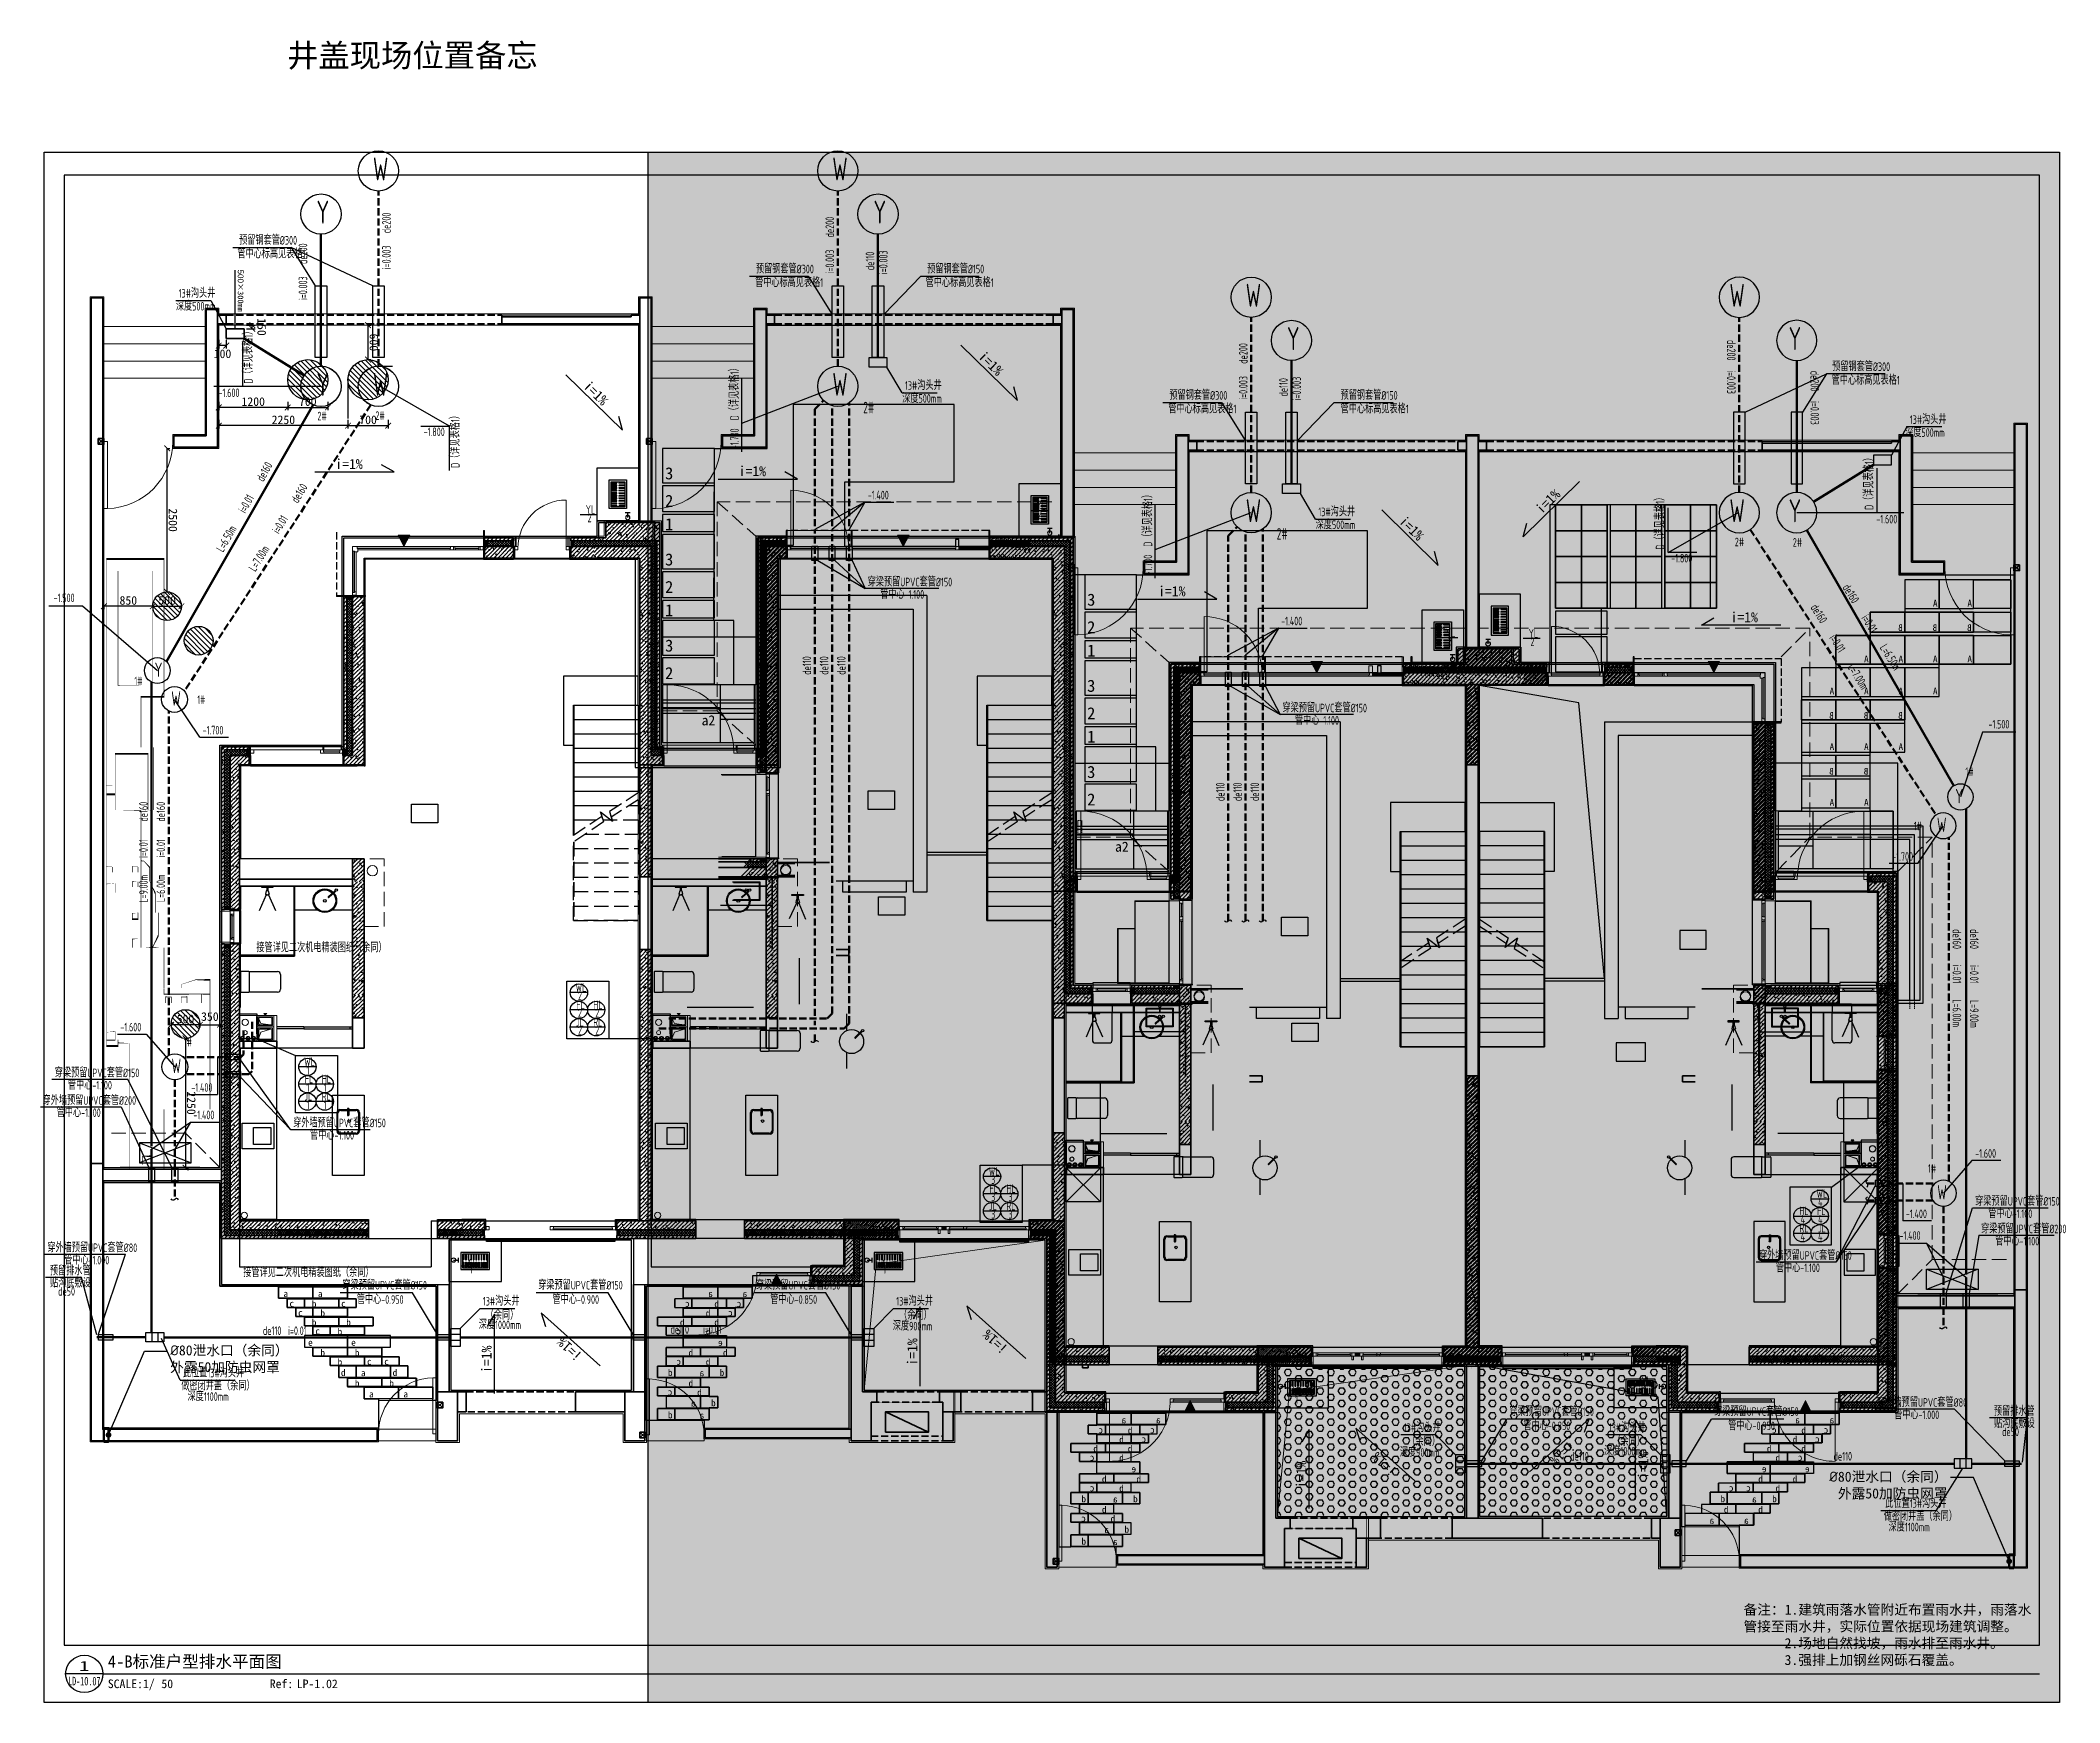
# Model space of a CAD drawing. Header units: inches. Extents: x 143994 to 247866, y 243815 to 272761.
# Drawn here: x 212701 to 247866, y 243815 to 272760 of the extents above; entities that cross this region are included whole.
import ezdxf
from ezdxf.enums import TextEntityAlignment as Align

# ---------------------------------------------------------------- set-up
doc = ezdxf.new("R2010")
doc.units = ezdxf.units.IN
doc.header["$LTSCALE"] = 1000
doc.header["$MEASUREMENT"] = 0
doc.linetypes.add('DASH', pattern=[0.35, 0.25, -0.1])
doc.linetypes.add('HIDDEN', pattern=[0.375, 0.25, -0.125])
doc.layers.get('DEFPOINTS').update_dxf_attribs({"color": 62})
for name, color, linetype in [('0-dim', 90, 'Continuous'), ('0-fm', 30, 'Continuous'), ('0-hat', 251, 'Continuous'), ('0-IND', 210, 'Continuous'), ('0-p5', 5, 'Continuous'), ('0-p7', 7, 'Continuous'), ('0-p9', 9, 'Continuous'), ('0-pat', 252, 'Continuous'), ('0-word', 131, 'Continuous'), ('0-建筑1F', 127, 'Continuous'), ('0-建筑2F', 127, 'Continuous'), ('00污水标注', 130, 'Continuous'), ('00给水标注', 13, 'Continuous'), ('00给水管件', 32, 'Continuous'), ('00雨水标注', 3, 'Continuous'), ('00雨水管件', 64, 'Continuous'), ('1 ALU 铝、玻璃轮廓', 90, 'Continuous'), ('A-Anno-Lead', 2, 'Continuous'), ('A-ANNO-NOTE', 4, 'Continuous'), ('A-ARCHLINE', 1, 'Continuous'), ('A-S-face(建筑粉刷线)', 136, 'Continuous'), ('A-stair', 1, 'Continuous'), ('A-STATR', 5, 'Continuous'), ('A-Wall-Patn', 255, 'Continuous'), ('I-finish', 8, 'Continuous'), ('I-furniture', 2, 'DASH'), ('I-FURNITURE-FIX', 2, 'Continuous'), ('MISC 杂项', 8, 'Continuous'), ('PUB_HATCH', 8, 'Continuous'), ('PUB_TEXT', 7, 'Continuous'), ('STAIR', 142, 'Continuous'), ('WINDOW', 8, 'Continuous'), ('体量', 2, 'Continuous'), ('厨卫', 44, 'Continuous'), ('型材层', 2, 'Continuous'), ('栏杆', 6, 'Continuous'), ('立面', 8, 'Continuous')]:
    doc.layers.add(name, color=color, linetype=linetype)
for name, color, linetype, lineweight in [('00污水管', 120, 'DASH', 50), ('00雨水管', 60, 'Continuous', 50), ('A-Flr-Door', 8, 'Continuous', 9), ('A-Flr-LVTRY', 8, 'Continuous', 9), ('A-Flr-Misc', 252, 'Continuous', 9), ('A-Flr-Opng', 14, 'Continuous', 9), ('A-Flr-Stairs', 8, 'Continuous', 9), ('A-M-Glass-Sill', 8, 'Continuous', 9), ('A-M-Metal-sill', 53, 'Continuous', 9), ('A-M-Paint-Sill', 173, 'Continuous', 9), ('A-M-Stone', 11, 'Continuous', 15), ('A-Wall', 254, 'Continuous', 35), ('MQ-HZ幕墙绘制', 6, 'Continuous', 13), ('W-保温层', 8, 'Continuous', 13), ('散水线', 8, 'Continuous', 15)]:
    doc.layers.add(name, color=color, linetype=linetype, lineweight=lineweight)
doc.styles.add('ECADI', font='hzs.shx', dxfattribs={"width": 0.7, "bigfont": 'hztxt.shx'})
doc.styles.add('HS2', font='')
doc.styles.get("Standard").update_dxf_attribs({"font": 'arial.ttf'})
doc.styles.get('HS2').set_extended_font_data('SimHei')
doc.linetypes.add('R_WATER_SUPPLY', pattern='A,3,-0.2,["R",Standard,S=0.3,R=0,X=-0.1,Y=-0.15],-0.2', length=3.4)
doc.linetypes.add('Y_WATER_SUPPLY', pattern='A,3,-0.2,["Y",Standard,S=0.2,R=0,X=-0.1,Y=-0.05],-0.2', length=3.4)
doc.dimstyles.new('HS-DIM50', dxfattribs={"dimscale": 5, "dimtxt": 30, "dimasz": 15, "dimexe": 10, "dimexo": 0, "dimgap": 5, "dimtad": 1, "dimdec": 1, "dimdsep": 46, "dimtxsty": 'HS2', "dimblk": 'ARCHTICK', "dimcen": 10, "dimclrd": 256, "dimclre": 256, "dimclrt": 7, "dimadec": 0, "dimazin": 0, "dimtfac": 1, "dimtdec": 1, "dimtofl": 0, "dimtmove": 2, "dimatfit": 3, "dimldrblk": 'ARCHTICK', "dimfxl": 1, "dimtolj": 1, "dimtzin": 0, "dimarcsym": 0})
doc.dimstyles.new('HS-TEXT50', dxfattribs={"dimscale": 5, "dimtxt": 35, "dimasz": 20, "dimexe": 5, "dimexo": 5, "dimgap": 10, "dimtad": 0, "dimdec": 0, "dimdsep": 46, "dimtxsty": 'HS2', "dimblk": 'DOT', "dimcen": 10, "dimdle": 5, "dimclrd": 256, "dimclre": 256, "dimclrt": 4, "dimadec": 0, "dimazin": 0, "dimtfac": 1, "dimtdec": 0, "dimtix": 1, "dimtofl": 0, "dimtmove": 2, "dimatfit": 3, "dimldrblk": 'DOT', "dimfxl": 1, "dimtolj": 1, "dimtzin": 0, "dimarcsym": 0})
pattern_1 = [(0, (36396.67, 147322.27), (0, 108.253175), [62.5, -125]), (120, (36396.67, 147322.27), (-93.75, -54.12659), [62.5, -125]), (60, (36459.17, 147322.27), (-93.75, 54.12659), [62.5, -125])]
pattern_2 = [(270, (1020.9525, 145.3926), (1.649778, -3e-16), [0.9525, -1.905]), (30, (1020.9525, 145.3926), (-0.824889, 1.4287496586), [0.9525, -1.905]), (330, (1020.9525, 144.4401), (0.824889, 1.4287496586), [0.9525, -1.905])]
pattern_3 = [(0, (2375.541, 380841.3842), (7.14375, 4.124445), [4.7625, -9.525]), (120, (2375.541, 380841.3842), (-7.143749147, 4.124446478), [4.7625, -9.525]), (60, (2375.541, 380841.3842), (8.53e-07, 8.248891478), [-9.525, 4.7625])]
pattern_4 = [(360, (-93.9555, 920.9595), (4e-16, 1.649778), [0.9525, -1.905]), (120, (-93.9555, 920.9595), (-1.4287496586, -0.824889), [0.9525, -1.905]), (60, (-93.003, 920.9595), (-1.4287496586, 0.824889), [0.9525, -1.905])]
pattern_5 = [(90, (-380789.947, 2375.5446), (-4.124445, 7.14375), [4.7625, -9.525]), (210, (-380789.947, 2375.5446), (-4.124446478, -7.143749147), [4.7625, -9.525]), (150, (-380789.947, 2375.5446), (-8.248891478, 8.53e-07), [-9.525, 4.7625])]
pattern_6 = [(270, (1330.9525, 145.3926), (1.649778, -3e-16), [0.9525, -1.905]), (30, (1330.9525, 145.3926), (-0.824889, 1.4287496586), [0.9525, -1.905]), (330, (1330.9525, 144.4401), (0.824889, 1.4287496586), [0.9525, -1.905])]
pattern_7 = [(0, (2666.5027, 381109.6554), (7.14375, 4.124445), [4.7625, -9.525]), (120, (2666.5027, 381109.6554), (-7.143749147, 4.124446478), [4.7625, -9.525]), (60, (2666.5027, 381109.6554), (8.53e-07, 8.248891478), [-9.525, 4.7625])]
pattern_8 = [(0, (2666.5027, 381109.6554), (7.14375, 4.124445), [4.7625, -9.525]), (120, (2666.5027, 381109.6554), (-7.143749147, 4.124446478), [4.7625, -9.525]), (60, (2666.5027, 381109.6554), (8.53e-07, 8.248891478), [-9.525, 4.7625])]
pattern_9 = [(0, (2375.541, 380841.3842), (7.14375, 4.124445), [4.7625, -9.525]), (120, (2375.541, 380841.3842), (-7.143749147, 4.124446478), [4.7625, -9.525]), (60, (2375.541, 380841.3842), (8.53e-07, 8.248891478), [-9.525, 4.7625])]
pattern_10 = [(90, (-380789.947, 2375.5446), (-4.124445, 7.14375), [4.7625, -9.525]), (210, (-380789.947, 2375.5446), (-4.124446478, -7.143749147), [4.7625, -9.525]), (150, (-380789.947, 2375.5446), (-8.248891478, 8.53e-07), [-9.525, 4.7625])]
pattern_11 = [(315, (212766.033, 270814.783), (44.90128, 44.90128), [])]

msp = doc.modelspace()

# ---------------------------------------------------------------- texts
at = {"layer": '0-dim', "color": 4, "insert": (242361.64, 245520.88), "char_height": 175, "width": 5135.7692, "attachment_point": 1, "style": 'HS2'}
msp.add_mtext('备注：1.建筑雨落水管附近布置雨水井，雨落水管接至雨水井，实际位置依据现场建筑调整。\\P      2.场地自然找坡，雨水排至雨水井。\\P      3.强排上加钢丝网砾石覆盖。', dxfattribs=at)
at = {"layer": '00污水标注', "color": 1, "style": 'ECADI', "width": 0.7}
for s, p in [('预留钢套管%%C300', (216163.12, 269203.15)), ('管中心标高见表格1', (216132.07, 268966.22)), ('预留钢套管%%C300', (225162.94, 268703.36)), ('预留钢套管%%C150', (228144.78, 268703.36)), ('管中心标高见表格1', (225147.65, 268466.43)), ('管中心标高见表格1', (228117.98, 268466.43)), ('管中心标高见表格1', (243896.65, 266766.09)), ('预留钢套管%%C300', (243905.44, 267003.02)), ('预留钢套管%%C300', (232362.94, 266503.36)), ('预留钢套管%%C150', (235344.78, 266503.36)), ('管中心标高见表格1', (232344.15, 266266.43)), ('管中心标高见表格1', (235345.48, 266266.43))]:
    msp.add_text(s, height=150, dxfattribs=at).set_placement(p)
at = {"layer": '00污水标注', "style": 'ECADI', "width": 0.7}
for s, rotation, p in [('de200', 90, (218802.73, 269402.15)), ('de200', 90, (226523.62, 269329.48)), ('i=0.003', 90, (218802.73, 268774.29)), ('i=0.003', 90, (226523.62, 268701.62)), ('de200', 90, (233723.62, 267129.48)), ('de200', 270, (242073.68, 267543.27)), ('i=0.003', 270, (242073.68, 267016.66)), ('i=0.003', 90, (233723.62, 266501.62)), ('-1.700', 90, (224864.11, 265641.11)), ('de160', 58.237254, (217182.62, 264688.77)), ('i=0.01', 58.237254, (216852.11, 264154.94)), ('L=7.00m', 58.237254, (216444.91, 263497.25)), ('-1.700', 90, (232064.11, 263441.11)), ('de160', 301.762746, (243522.05, 262886.04)), ('i=0.01', 301.762746, (243848.61, 262358.58)), ('de110', 90, (226124.22, 261714.11)), ('de110', 90, (226424.22, 261714.11)), ('de110', 90, (226724.22, 261714.11)), ('L=7.00m', 301.762746, (244165, 261847.56)), ('de110', 90, (233324.22, 259514.11)), ('de110', 90, (233624.22, 259514.11)), ('de110', 90, (233924.22, 259514.11)), ('de160', 90, (214873.79, 259156.2)), ('i=0.01', 90, (214873.79, 258528.34)), ('L=6.00m', 90, (214873.79, 257754.8)), ('de160', 270, (246002.61, 257282.34)), ('i=0.01', 270, (246002.61, 256661.97)), ('WL', 0, (222022.27, 256193.78)), ('FL', 0, (222033.27, 255892.28)), ('2', 0, (222062.69, 256048.15)), ('L=6.00m', 270, (246002.61, 256060.93)), ('2', 0, (222062.69, 255746.65)), ('WL', 0, (217295.15, 254900.41)), ('FL', 0, (217306.15, 254598.91)), ('1', 0, (217335.57, 254754.78)), ('1', 0, (217335.57, 254453.28)), ('WL', 0, (229217.27, 252991.36)), ('FL', 0, (229228.27, 252689.86)), ('3', 0, (229257.69, 252845.74)), ('3', 0, (229257.69, 252544.24)), ('WL', 360, (243631.78, 252605.56)), ('4', 360, (243659.64, 252459.94)), ('FL', 360, (243643.28, 252304.06)), ('4', 360, (243659.64, 252158.44))]:
    msp.add_text(s, height=150, rotation=rotation, dxfattribs=at).set_placement(p)
at = {"layer": '00污水标注', "color": 1, "style": 'ECADI', "width": 0.7}
for p in [(216398.28, 266784.2), (224864.12, 266144.74), (220001.8, 265315.75), (244622.68, 264584.07), (232064.12, 263942.04), (240983.59, 263892.4)]:
    msp.add_text('D（详见表格1）', height=150, rotation=90, dxfattribs=at).set_placement(p)
at = {"layer": '00污水标注', "style": 'ECADI', "width": 0.7}
for s, height, p in [('2#', 150, (217525.89, 266143.68)), ('2#', 150, (218536.15, 266150.93)), ('2#', 200, (227031.48, 266266.82)), ('-1.800', 150, (219376.16, 265868.77)), ('-1.400', 150, (227109.45, 264767.44)), ('2#', 200, (234231.48, 264066.82)), ('2#', 150, (242209, 263950.81)), ('2#', 150, (243219.26, 263943.55)), ('-1.800', 150, (241102.74, 263668.64)), ('-1.400', 150, (234309.45, 262573.89)), ('1#', 150, (214337.98, 261528.46)), ('W', 250, (214980.47, 261176.83)), ('1#', 150, (215434.12, 261203.42)), ('-1.700', 150, (215526.96, 260674.02)), ('1#', 150, (246225.18, 259949.01)), ('1#', 150, (245326.03, 259003.29)), ('-1.700', 150, (244951.94, 258473.89)), ('-1.600', 150, (214093.83, 255502.71)), ('1#', 150, (215196.61, 255240.26)), ('-1.400', 150, (215330.59, 254451.69)), ('-1.400', 150, (215364.53, 253973.34)), ('1#', 150, (245573.54, 253040.26)), ('-1.600', 150, (246395.07, 253302.71)), ('-1.400', 150, (245188.31, 252251.69)), ('-1.400', 150, (245077.48, 251873.16))]:
    msp.add_text(s, height=height, dxfattribs=at).set_placement(p)
at = {"layer": '00给水标注', "style": 'ECADI', "width": 0.7}
for s, rotation, p in [('接管详见二次机电精装图纸（余同）', 0, (216462.78, 256884.31)), ('HL', 0, (222328.98, 255892.28)), ('JL', 0, (222027.44, 255590.78)), ('RL', 0, (222328.98, 255590.78)), ('2', 0, (222364.82, 255746.65)), ('2', 0, (222063.28, 255445.15)), ('2', 0, (222364.82, 255445.15)), ('HL', 0, (217601.86, 254598.91)), ('1', 0, (217637.69, 254453.28)), ('JL', 0, (217300.32, 254297.41)), ('1', 0, (217336.16, 254151.78)), ('RL', 0, (217601.86, 254297.41)), ('1', 0, (217637.69, 254151.78)), ('HL', 0, (229523.98, 252689.86)), ('JL', 0, (229222.44, 252388.36)), ('RL', 0, (229523.98, 252388.36)), ('3', 0, (229559.82, 252544.24)), ('3', 0, (229258.28, 252242.74)), ('3', 0, (229559.82, 252242.74)), ('HL', 360, (243332.57, 252304.06)), ('RL', 360, (243336.32, 252002.56)), ('4', 360, (243357.52, 252158.44)), ('JL', 360, (243656.61, 252002.56)), ('4', 360, (243357.52, 251856.94)), ('4', 360, (243659.06, 251856.94)), ('接管详见二次机电精装图纸（余同）', 0, (216234.28, 251227.81))]:
    msp.add_text(s, height=150, rotation=rotation, dxfattribs=at).set_placement(p)
at = {"layer": '00雨水标注', "style": 'ECADI', "width": 0.7}
for s, rotation, p in [('de200', 90, (217349.04, 268865.92)), ('de110', 90, (227223.58, 268758.52)), ('i=0.003', 90, (227454.64, 268689.31)), ('i=0.003', 90, (217349.04, 268238.06)), ('de200', 270, (243527.37, 267007.05)), ('de110', 90, (234423.58, 266558.52)), ('i=0.003', 90, (234654.64, 266489.31)), ('i=0.003', 270, (243527.37, 266480.43)), ('de160', 60.309222, (216582.79, 265063.63)), ('i=0.01', 60.309222, (216269.57, 264514.29)), ('YL', 0, (222198.4, 264517.02)), ('2', 0, (222231.31, 264368.89)), ('YL', 0, (230044.92, 264582.96)), ('2', 0, (230071.33, 264431.34)), ('L=6.50m', 60.309222, (215883.09, 263836.46)), ('de160', 301.762746, (244077.96, 263234.8)), ('de160', 301.762746, (244077.96, 263234.8)), ('i=0.01', 301.762746, (244406.89, 262703.51)), ('YL', 0, (237177.66, 262369.44)), ('2', 0, (237212.07, 262223.82)), ('YL', 0, (238619.28, 262359.32)), ('2', 0, (238651.19, 262213.69)), ('L=6.50m', 301.762746, (244726.82, 262186.77)), ('de160', 90, (214571.47, 259156.67)), ('i=0.01', 90, (214571.47, 258524.31)), ('L=9.00m', 90, (214571.47, 257744.04)), ('de160', 270, (246304.93, 257282.81)), ('i=0.01', 270, (246304.93, 256657.94)), ('L=9.00m', 270, (246304.93, 256050.18)), ('YL', 0, (220130.63, 251431.6)), ('1', 0, (220173.54, 251285.97)), ('YL', 0, (227334.09, 251428.13)), ('1', 0, (227377, 251282.5)), ('de110', 0, (223675.77, 250238.69)), ('i=0.01', 0, (224241, 250238.69)), ('de110', 0, (216577.05, 250216.57)), ('i=0.01', 0, (217015.34, 250216.57)), ('YL', 0, (240582.11, 249346.14)), ('1', 0, (240625.02, 249200.52)), ('YL', 0, (234510.46, 249165.6)), ('1', 0, (234553.37, 249019.98)), ('de110', 360, (239344.67, 248028.95)), ('de110', 360, (243930.06, 248028.95))]:
    msp.add_text(s, height=150, rotation=rotation, dxfattribs=at).set_placement(p)
for s, p in [('13#沟头井', (215109, 268280.51)), ('深度500mm', (215061.62, 268056.05)), ('-1.600', (215804.43, 266548.39)), ('深度500mm', (227710.4, 266449.96)), ('13#沟头井', (227757.78, 266674.43)), ('13#沟头井', (245256.07, 266080.38)), ('深度500mm', (245175.69, 265855.92)), ('13#沟头井', (234957.78, 264474.43)), ('-1.600', (244674.47, 264348.26)), ('深度500mm', (234910.4, 264249.96)), ('-1.500', (212931.85, 262977.35)), ('-1.500', (246626.65, 260777.23)), ('预留排水管', (212867.22, 251256.55)), ('贴沟底敷设', (212870, 251045.53)), ('de50', (213011.02, 250901.61)), ('13#沟头井', (220406.08, 250728.88)), ('13#沟头井', (227605.68, 250728.92)), ('深度1000mm', (220335.98, 250318.71)), ('（余同）', (220456.27, 250485.07)), ('深度900mm', (227546.01, 250295.75)), ('（余同）', (227655.88, 250485.11)), ('做密闭井盖（余同）', (215155.9, 249254.43)), ('此位置13#沟头井', (215184.19, 249479.09)), ('深度1100mm', (215264.64, 249068.92)), ('预留排水管', (246721.33, 248811.16)), ('13#沟头井', (236444.39, 248528.92)), ('13#沟头井', (240014.39, 248528.92)), ('贴沟底敷设', (246724.11, 248600.14)), ('深度900mm', (236376.29, 248095.75)), ('（余同）', (236507.85, 248285.11)), ('深度1000mm', (239933.36, 248118.75)), ('（余同）', (240077.85, 248285.11)), ('de50', (246865.13, 248456.22)), ('此位置13#沟头井', (244830.73, 247207.62)), ('做密闭井盖（余同）', (244803.19, 246982.97)), ('深度1100mm', (244887.43, 246797.45))]:
    msp.add_text(s, height=150, dxfattribs=at).set_placement(p)
at = {"layer": '00雨水标注', "color": 1, "style": 'ECADI', "width": 0.7}
for s, p in [('穿梁预留UPVC套管%%C150', (227108.76, 263252.83)), ('管中心-1.100', (227326.23, 263037.91)), ('穿梁预留UPVC套管%%C150', (234332.26, 261059.27)), ('管中心-1.100', (234549.73, 260844.35)), ('穿梁预留UPVC套管%%C150', (212953.15, 254705.7)), ('管中心-1.100', (213180.84, 254490.79)), ('穿外墙预留UPVC套管%%C200', (212740.24, 254224.72)), ('管中心-1.100', (212985.22, 254012.88)), ('穿外墙预留UPVC套管%%C150', (217104.17, 253833.43)), ('管中心-1.100', (217397.27, 253618.51)), ('穿梁预留UPVC套管%%C150', (246395.71, 252468.91)), ('穿梁预留UPVC套管%%C200', (246498.92, 251987.92)), ('管中心-1.100', (246623.4, 252253.99)), ('穿外墙预留UPVC套管%%C80', (212822.88, 251660.28)), ('管中心-1.100', (246743.9, 251776.08)), ('管中心-1.000', (213115.98, 251445.37)), ('穿外墙预留UPVC套管%%C150', (242631.42, 251525.93)), ('管中心-1.100', (242924.52, 251311.01)), ('穿外墙预留UPVC套管%%C80', (244690.38, 248966.35)), ('管中心-1.000', (244983.48, 248751.43))]:
    msp.add_text(s, height=150, dxfattribs=at).set_placement(p)
for s, p in [('穿梁预留UPVC套管%%C150', (217961.88, 251007.88)), ('穿梁预留UPVC套管%%C150', (221370.97, 251007.88)), ('穿梁预留UPVC套管%%C150', (225161.88, 251007.88)), ('管中心-0.950', (218211.85, 250759.07)), ('管中心-0.900', (221620.93, 250759.07)), ('管中心-0.850', (225411.85, 250759.07)), ('穿梁预留UPVC套管%%C150', (238284.2, 248807.88)), ('穿梁预留UPVC套管%%C150', (241849.57, 248807.88)), ('管中心-0.850', (238527.66, 248559.07)), ('管中心-0.950', (242093.04, 248559.07))]:
    msp.add_text(s, height=150, rotation=0, dxfattribs=at).set_placement(p)
at = {"layer": 'A-ANNO-NOTE', "insert": (221361.31, 272697.87), "char_height": 400, "attachment_point": 3}
msp.add_mtext_dynamic_manual_height_columns('{\\fSimSun|b0|i0|c134|p2;井盖现场位置备忘}', width=7852.4663, gutter_width=1750, heights=[0], dxfattribs=at)
at = {"layer": '体量', "insert": (216238.71, 268768.56), "char_height": 100, "attachment_point": 1, "rotation": 270}
msp.add_mtext_dynamic_manual_height_columns('500{\\fSimSun|b0|i0|c134|p2;×300mm}', width=1130.0847, gutter_width=1, heights=[0], dxfattribs=at)

# ---------------------------------------------------------------- blocks, each defined once
blk = doc.blocks.new('NAME-S')
at = {"ltscale": 10}
blk.add_line((6.5, 0), (-6.5, 0), dxfattribs=at)
blk.add_circle((0, 0), 6.5, dxfattribs=at)
at = {"color": 4, "ltscale": 10, "style": 'HS2'}
for s, p in [('SCALE:1/', (8.19, -3.45)), ('Ref:', (64.59, -3.45))]:
    blk.add_text(s, height=3, dxfattribs=at).set_placement(p, align=Align.MIDDLE_LEFT)
for tag, height, p in [('图名', 4.23, (8.19, 4.31)), ('100(A3)1/100(A1)', 3, (26.86, -3.45)), ('L0-0.00-0', 3, (74.01, -3.45))]:
    blk.add_attdef(tag, text='', height=height, dxfattribs=at).set_placement(p, align=Align.MIDDLE_LEFT)
at = {"color": 4, "style": 'HS2'}
for tag, height, width, p in [('A', 3.5, 1.5, (0, 1.01)), ('L0-0.00', 3, 0.6, (0, -4.01))]:
    blk.add_attdef(tag, text='', height=height, dxfattribs=dict(at, width=width)).set_placement(p, align=Align.CENTER)
blk = doc.blocks.new('SLOP MARK')
at = {"layer": '0-dim', "color": 4}
blk.add_lwpolyline([(-13.8, 0), (13.8, 0), (9.47, 2.5)], dxfattribs=at)
at = {"layer": '0-word', "style": 'HS2', "flags": 4}
blk.add_attdef('i=1%', text='', height=3.5, dxfattribs=at).set_placement((-1.9, 1), align=Align.CENTER)
blk = doc.blocks.new('_Dot')
at = {"color": 0, "linetype": 'ByBlock', "lineweight": -2}
blk.add_line((-0.5, 0), (-1, 0), dxfattribs=at)
at = {"color": 0, "linetype": 'ByBlock', "lineweight": -2, "const_width": 0.5}
blk.add_lwpolyline([(-0.25, 0, 1), (0.25, 0, 1)], format="xyb", close=True, dxfattribs=at)
blk = doc.blocks.new('*U517')
at = {"layer": 'A-Flr-Misc', "color": 251}
blk.add_line((2250, 0), (0, 0), dxfattribs=at)
at = {"layer": 'A-Wall'}
for p, q in [((-4800, 0), (-4950, 0)), ((-4800, 0), (-4800, -150)), ((0, 0), (0, -150)), ((2400, 0), (2250, 0)), ((2250, 0), (2250, -30)), ((-4800, -150), (-4950, -150)), ((2250, -30), (0, -30)), ((0, -150), (2400, -150))]:
    blk.add_line(p, q, dxfattribs=at)
at = {"layer": 'A-Wall', "linetype": 'DASH', "ltscale": 0.5}
for p, q in [((-4800, 0), (0, 0)), ((-4800, -150), (0, -150))]:
    blk.add_line(p, q, dxfattribs=at)
blk = doc.blocks.new('*U523')
at = {"layer": 'A-Wall'}
for p, q in [((-2400, 0), (-2550, 0)), ((-2400, 0), (-2400, -150)), ((2450, 0), (2600, 0)), ((-2400, -150), (-2550, -150)), ((2450, 0), (2450, -150)), ((2450, -150), (2600, -150))]:
    blk.add_line(p, q, dxfattribs=at)
at = {"layer": 'A-Wall', "linetype": 'DASH', "ltscale": 0.5}
for p, q in [((-2400, 0), (2450, 0)), ((-2400, -150), (2450, -150))]:
    blk.add_line(p, q, dxfattribs=at)
blk = doc.blocks.new('*U524')
at = {"layer": 'A-Wall'}
for p, q in [((-2050, 350), (-1900, 350)), ((-2050, 0), (-1900, 0)), ((-1900, 350), (-1900, 0)), ((0, 350), (0, 0)), ((0, 350), (860, 350)), ((0, 0), (860, 0))]:
    blk.add_line(p, q, dxfattribs=at)
at = {"layer": 'A-Wall', "linetype": 'DASH', "ltscale": 0.5}
for p, q in [((-1900, 350), (0, 350)), ((0, 0), (-1900, 0))]:
    blk.add_line(p, q, dxfattribs=at)
blk = doc.blocks.new('*U525')
at = {"layer": 'A-Wall'}
for p, q in [((-2400, 0), (-2550, 0)), ((-2400, 0), (-2400, -150)), ((2150, 0), (2300, 0)), ((-2400, -150), (-2550, -150)), ((2150, 0), (2150, -150)), ((2150, -150), (2300, -150))]:
    blk.add_line(p, q, dxfattribs=at)
at = {"layer": 'A-Wall', "linetype": 'DASH', "ltscale": 0.5}
for p, q in [((-2400, 0), (2150, 0)), ((-2400, -150), (2150, -150))]:
    blk.add_line(p, q, dxfattribs=at)
blk = doc.blocks.new('*U453')
at = {"layer": 'A-Wall'}
for p, q in [((-2050, 350), (-1900, 350)), ((-2050, 0), (-1900, 0)), ((-1900, 350), (-1900, 0)), ((0, 350), (0, 0)), ((0, 350), (1350, 350)), ((0, 0), (1350, 0))]:
    blk.add_line(p, q, dxfattribs=at)
at = {"layer": 'A-Wall', "linetype": 'DASH', "ltscale": 0.5}
for p, q in [((-1900, 350), (0, 350)), ((0, 0), (-1900, 0))]:
    blk.add_line(p, q, dxfattribs=at)
blk = doc.blocks.new('预埋支撑结构')
at = {"layer": 'A-Wall', "color": 1}
for p, q in [((0, 0), (100, -100)), ((100, 0), (0, -100))]:
    blk.add_line(p, q, dxfattribs=at)
blk.add_lwpolyline([(0, 0), (100, 0), (100, -100), (0, -100)], close=True, dxfattribs=at)
blk = doc.blocks.new('空调')
at = {"layer": 'A-Wall', "color": 251}
blk.add_line((350, -200), (0, -950), dxfattribs=at)
blk.add_lwpolyline([(0, -200), (350, -200), (350, -950), (0, -950), (0, -200)], dxfattribs=at)
blk = doc.blocks.new('*U526')
at = {"layer": 'A-Wall'}
for p, q in [((-1380, 350), (-1250, 350)), ((-1250, 350), (-1250, 0)), ((0, 350), (0, 0)), ((0, 350), (250, 350)), ((0, 0), (250, 0)), ((-1380, 0), (-1250, 0))]:
    blk.add_line(p, q, dxfattribs=at)
at = {"layer": 'A-Wall', "linetype": 'DASH', "ltscale": 0.5}
for p, q in [((-1250, 350), (0, 350)), ((0, 0), (-1250, 0))]:
    blk.add_line(p, q, dxfattribs=at)
blk = doc.blocks.new('镂空墙-空调位')
at = {"layer": 'A-Wall'}
for p, q in [((290, -350), (530, -350)), ((470, -170), (530, -170)), ((530, -170), (530, -350)), ((1620, -170), (1620, -350)), ((1620, -170), (1720, -170)), ((1620, -350), (1870, -350))]:
    blk.add_line(p, q, dxfattribs=at)
at = {"layer": 'A-Wall', "linetype": 'DASH', "ltscale": 0.5}
for p, q in [((530, -170), (1620, -170)), ((1620, -350), (530, -350))]:
    blk.add_line(p, q, dxfattribs=at)
blk = doc.blocks.new('*U527')
at = {"layer": 'A-Wall'}
for p, q in [((-1490, 350), (-1250, 350)), ((-1250, 350), (-1250, 0)), ((0, 350), (0, 0)), ((0, 350), (1470, 350)), ((0, 0), (1470, 0)), ((-1490, 0), (-1250, 0))]:
    blk.add_line(p, q, dxfattribs=at)
at = {"layer": 'A-Wall', "linetype": 'DASH', "ltscale": 0.5}
for p, q in [((-1250, 350), (0, 350)), ((0, 0), (-1250, 0))]:
    blk.add_line(p, q, dxfattribs=at)
blk = doc.blocks.new('$DorLib2D$00000001')
for p, q in [((0.45, 0.975), (0.5, 0.975)), ((0.45, 0), (0.45, 0.975)), ((0.5, 0), (0.5, 0.975)), ((0.5, 0), (0.45, 0))]:
    blk.add_line(p, q)
at = {"lineweight": 13}
blk.add_arc((0.475, 0), 0.975, 91.4693, 180, dxfattribs=at)
blk = doc.blocks.new('dg3456')
at = {"layer": 'A-M-Paint-Sill'}
for p, q in [((434388, 201497), (434388, 201687)), ((434388, 201687), (436918, 201687)), ((436918, 201497), (434388, 201497))]:
    blk.add_line(p, q, dxfattribs=at)
at = {"layer": 'A-Wall'}
for p, q in [((436948, 201667), (434408, 201667)), ((434408, 201667), (434408, 201517)), ((436948, 201517), (434408, 201517))]:
    blk.add_line(p, q, dxfattribs=at)
blk = doc.blocks.new('A$C784B79C7')
at = {"layer": '0-fm'}
blk.add_lwpolyline([(0, -300), (900, -300), (900, 0), (0, 0)], close=True, dxfattribs=at)
at = {"layer": '0-word', "color": 4, "insert": (42, -66, 1686), "char_height": 210, "attachment_point": 1, "style": 'HS2'}
blk.add_mtext('1', dxfattribs=at)
blk = doc.blocks.new('A$C30137131')
at = {"layer": '0-fm'}
blk.add_lwpolyline([(0, -600), (900, -600), (900, 0), (0, 0)], close=True, dxfattribs=at)
at = {"layer": '0-word', "color": 4, "insert": (42, -330, 1686), "char_height": 210, "attachment_point": 1, "style": 'HS2'}
blk.add_mtext('3', dxfattribs=at)
blk = doc.blocks.new('A$C5E510078')
at = {"layer": '0-fm'}
blk.add_lwpolyline([(0, -450), (900, -450), (900, 0), (0, 0)], close=True, dxfattribs=at)
at = {"layer": '0-word', "color": 4, "insert": (42, -159, 1686), "char_height": 210, "attachment_point": 1, "style": 'HS2'}
blk.add_mtext('2', dxfattribs=at)
blk = doc.blocks.new('A$C3A8077CD')
at = {"layer": '0-dim'}
for name, p in [('A$C30137131', (0, 4100)), ('A$C5E510078', (0, 3450)), ('A$C784B79C7', (0, 2950)), ('A$C30137131', (0, 2600)), ('A$C5E510078', (0, 1950)), ('A$C784B79C7', (0, 1450)), ('A$C30137131', (0, 1100)), ('A$C5E510078', (0, 450))]:
    blk.add_blockref(name, p, dxfattribs=at)
blk = doc.blocks.new('A$C5B8632AC')
at = {"layer": '0-fm'}
blk.add_lwpolyline([(1600, -1000), (1600, 0), (0, 0), (0, -1000)], close=True, dxfattribs=at)
at = {"layer": '0-pat'}
for points in [[(1000, 0), (1000, -1000)], [(1000, -400), (0, -400)], [(1600, -600), (1000, -600)]]:
    blk.add_lwpolyline(points, dxfattribs=at)
at = {"layer": '0-word', "color": 4, "insert": (678, -529), "char_height": 175, "attachment_point": 1, "rotation": 0, "style": 'HS2'}
blk.add_mtext('a2', dxfattribs=at)
blk = doc.blocks.new('A$C010D7DFD')
at = {"layer": '0-fm'}
for points in [[(1400, -400), (500, -400), (500, -2200), (1400, -2200)], [(2350, -2200), (1450, -2200), (1450, -400), (2350, -400)], [(3300, -400), (2400, -400), (2400, -2200), (3300, -2200)], [(3300, -2650), (2400, -2650), (2400, -2250), (3300, -2250)], [(2400, -3305), (2400, -2700), (3300, -2700), (3300, -3305)]]:
    blk.add_lwpolyline(points, close=True, dxfattribs=at)
at = {"layer": '0-pat'}
for points in [[(950, -850), (500, -850), (500, -400), (950, -400)], [(1400, -850), (950, -850), (950, -400), (1400, -400)], [(1900, -850), (1450, -850), (1450, -400), (1900, -400)], [(2350, -850), (1900, -850), (1900, -400), (2350, -400)], [(2850, -850), (2400, -850), (2400, -400), (2850, -400)], [(3300, -850), (2850, -850), (2850, -400), (3300, -400)], [(950, -1300), (500, -1300), (500, -850), (950, -850)], [(1400, -1300), (950, -1300), (950, -850), (1400, -850)], [(1900, -1300), (1450, -1300), (1450, -850), (1900, -850)], [(2350, -1300), (1900, -1300), (1900, -850), (2350, -850)], [(2850, -1300), (2400, -1300), (2400, -850), (2850, -850)], [(3300, -1300), (2850, -1300), (2850, -850), (3300, -850)], [(950, -1750), (500, -1750), (500, -1300), (950, -1300)], [(1400, -1750), (950, -1750), (950, -1300), (1400, -1300)], [(1900, -1750), (1450, -1750), (1450, -1300), (1900, -1300)], [(2350, -1750), (1900, -1750), (1900, -1300), (2350, -1300)], [(2850, -1750), (2400, -1750), (2400, -1300), (2850, -1300)], [(3300, -1750), (2850, -1750), (2850, -1300), (3300, -1300)], [(950, -2200), (500, -2200), (500, -1750), (950, -1750)], [(1400, -2200), (950, -2200), (950, -1750), (1400, -1750)], [(1900, -2200), (1450, -2200), (1450, -1750), (1900, -1750)], [(2350, -2200), (1900, -2200), (1900, -1750), (2350, -1750)], [(2850, -2200), (2400, -2200), (2400, -1750), (2850, -1750)], [(3300, -2200), (2850, -2200), (2850, -1750), (3300, -1750)]]:
    blk.add_lwpolyline(points, close=True, dxfattribs=at)
blk = doc.blocks.new('412414')
at = {"layer": '0-fm'}
blk.add_lwpolyline([(535831612, 4505973496), (535831387, 4505974471), (535833335, 4505974921), (535833560, 4505973946)], close=True, dxfattribs=at)
at = {"layer": '0-pat'}
for points in [[(535832946, 4505974831), (535833171, 4505973856)], [(535831971, 4505974606), (535832196, 4505973631)], [(535832061, 4505974216), (535833036, 4505974441)], [(535831522, 4505973886), (535832106, 4505974021)]]:
    blk.add_lwpolyline(points, dxfattribs=at)
blk = doc.blocks.new('A$C59605B1A')
blk.add_lwpolyline([(0, 0), (600, 0), (600, -500), (0, -500)], close=True)
at = {"layer": '0-word', "color": 4, "insert": (28, -348, 1124), "char_height": 117, "attachment_point": 1, "rotation": 360, "style": 'HS2'}
blk.add_mtext('A', dxfattribs=at)
blk = doc.blocks.new('A$C28520E4B')
blk.add_lwpolyline([(0, 0), (600, 0), (600, -350), (0, -350)], close=True)
at = {"layer": '0-word', "color": 4, "insert": (34, -214, 1124), "char_height": 117, "attachment_point": 1, "rotation": 360, "style": 'HS2'}
blk.add_mtext('B', dxfattribs=at)
blk = doc.blocks.new('A$C601F6EF9')
at = {"layer": '0-fm'}
for points in [[(-3000, 3970), (-1800, 3970), (-1800, 3470), (-3000, 3470)], [(-3000, 3060), (-1200, 3060), (-1200, 3410), (-3000, 3410)], [(-600, 3000), (-3000, 3000), (-3000, 2500), (-600, 2500)], [(-2400, 2440), (0, 2440), (0, 1940), (-2400, 1940)], [(0, 1880), (-1800, 1880), (-1800, 1530), (0, 1530)], [(-1800, 1470), (0, 1470), (0, 970), (-1800, 970)], [(0, 560), (-1200, 560), (-1200, 910), (0, 910)], [(-1200, 500), (0, 500), (0, 0), (-1200, 0)]]:
    blk.add_lwpolyline(points, close=True, dxfattribs=at)
at = {"layer": '0-pat'}
for name, p in [('A$C59605B1A', (-3000, 3970)), ('A$C59605B1A', (-2400, 3970)), ('A$C28520E4B', (-3000, 3410)), ('A$C28520E4B', (-2400, 3410)), ('A$C28520E4B', (-1800, 3410)), ('A$C59605B1A', (-3000, 3000)), ('A$C59605B1A', (-2400, 3000)), ('A$C59605B1A', (-1800, 3000)), ('A$C59605B1A', (-1200, 3000)), ('A$C59605B1A', (-2400, 2440)), ('A$C59605B1A', (-1800, 2440)), ('A$C59605B1A', (-1200, 2440)), ('A$C59605B1A', (-600, 2440)), ('A$C28520E4B', (-1800, 1880)), ('A$C28520E4B', (-1200, 1880)), ('A$C28520E4B', (-600, 1880)), ('A$C59605B1A', (-1800, 1470)), ('A$C59605B1A', (-1200, 1470)), ('A$C59605B1A', (-600, 1470)), ('A$C28520E4B', (-1200, 910)), ('A$C28520E4B', (-600, 910)), ('A$C59605B1A', (-1200, 500)), ('A$C59605B1A', (-600, 500))]:
    blk.add_blockref(name, p, dxfattribs=at)
blk = doc.blocks.new('A$C300209DD')
blk.add_lwpolyline([(0, 0), (600, 0), (600, -150), (0, -150)], close=True)
at = {"layer": '0-word', "color": 4, "insert": (130, -31), "char_height": 117, "attachment_point": 1, "rotation": 360, "style": 'HS2'}
blk.add_mtext('b', dxfattribs=at)
blk = doc.blocks.new('A$C378B29CF')
blk.add_lwpolyline([(0, 0), (300, 0), (300, -200), (0, -200)], close=True)
at = {"layer": '0-word', "color": 4, "insert": (37, -55), "char_height": 117, "attachment_point": 1, "rotation": 360, "style": 'HS2'}
blk.add_mtext('d', dxfattribs=at)
blk = doc.blocks.new('A$C28AF7A45')
blk.add_lwpolyline([(0, 0), (0, -200), (750, -200), (750, 0)], close=True)
at = {"layer": '0-word', "color": 4, "insert": (65, -62), "char_height": 117, "attachment_point": 1, "rotation": 360, "style": 'HS2'}
blk.add_mtext('e', dxfattribs=at)
blk = doc.blocks.new('A$C76955CBD')
blk.add_lwpolyline([(0, 0), (600, 0), (600, -200), (0, -200)], close=True)
at = {"layer": '0-word', "color": 4, "insert": (86, -60), "char_height": 117, "attachment_point": 1, "rotation": 360, "style": 'HS2'}
blk.add_mtext('a', dxfattribs=at)
blk = doc.blocks.new('A$C43E706E6')
blk.add_lwpolyline([(0, 0), (300, 0), (300, -150), (0, -150)], close=True)
at = {"layer": '0-pat'}
blk.add_lwpolyline([(300, -150), (300, 0)], dxfattribs=at)
at = {"layer": '0-word', "color": 4, "insert": (41, -23), "char_height": 117, "attachment_point": 1, "rotation": 360, "style": 'HS2'}
blk.add_mtext('c', dxfattribs=at)
blk = doc.blocks.new('A$C6EB0506D')
at = {"layer": '0-fm'}
for points in [[(0, 0), (0, -200), (1200, -200), (1200, 0)], [(150, -210), (1350, -210), (1350, -360), (150, -360)], [(300, -370), (300, -520), (1200, -520), (1200, -370)], [(1650, -530), (450, -530), (450, -680), (1650, -680)], [(600, -690), (1500, -690), (1500, -840), (600, -840)], [(1200, -850), (450, -850), (450, -1050), (1200, -1050)], [(300, -1060), (300, -1210), (1500, -1210), (1500, -1060)], [(1650, -1380), (450, -1380), (450, -1580), (1650, -1580)], [(600, -1220), (1500, -1220), (1500, -1370), (600, -1370)], [(1650, -1750), (750, -1750), (750, -1900), (1650, -1900)], [(900, -1590), (1500, -1590), (1500, -1740), (900, -1740)], [(600, -1910), (1500, -1910), (1500, -2110), (600, -2110)], [(1650, -2120), (750, -2120), (750, -2320), (1650, -2320)]]:
    blk.add_lwpolyline(points, close=True, dxfattribs=at)
at = {"layer": '0-pat'}
for points in [[(1050, -680), (1050, -530)], [(1200, -840), (1200, -690)], [(1200, -1370), (1200, -1220)], [(1200, -1360), (1200, -1220)]]:
    blk.add_lwpolyline(points, dxfattribs=at)
for name, p in [('A$C76955CBD', (0, 0)), ('A$C76955CBD', (600, 0)), ('A$C43E706E6', (150, -210)), ('A$C300209DD', (450, -210)), ('A$C43E706E6', (1050, -210)), ('A$C43E706E6', (300, -370)), ('A$C300209DD', (450, -530)), ('A$C300209DD', (600, -370)), ('A$C300209DD', (600, -690)), ('A$C300209DD', (1050, -530)), ('A$C43E706E6', (1200, -690)), ('A$C28AF7A45', (450, -850)), ('A$C300209DD', (300, -1060)), ('A$C378B29CF', (450, -1380)), ('A$C300209DD', (600, -1220)), ('A$C76955CBD', (750, -1380)), ('A$C300209DD', (900, -1060)), ('A$C43E706E6', (1200, -1220)), ('A$C378B29CF', (1350, -1380)), ('A$C300209DD', (750, -1750)), ('A$C300209DD', (900, -1590)), ('A$C43E706E6', (1350, -1750)), ('A$C378B29CF', (600, -1910)), ('A$C76955CBD', (900, -1910)), ('A$C76955CBD', (750, -2120)), ('A$C378B29CF', (1350, -2120))]:
    blk.add_blockref(name, p, dxfattribs=at)
blk = doc.blocks.new('5Q4QW5W')
at = {"layer": '0-fm'}
for points in [[(380738, 244463), (380738, 244263), (381938, 244263), (381938, 244463)], [(380888, 244253), (382088, 244253), (382088, 244103), (380888, 244103)], [(381038, 244093), (381038, 243943), (381938, 243943), (381938, 244093)], [(382388, 243933), (381188, 243933), (381188, 243783), (382388, 243783)], [(381338, 243773), (382238, 243773), (382238, 243623), (381338, 243623)], [(382688, 243613), (381188, 243613), (381188, 243413), (382688, 243413)], [(381338, 243403), (381338, 243253), (382538, 243253), (382538, 243403)], [(381638, 243243), (382838, 243243), (382838, 243093), (381638, 243093)], [(382988, 243083), (381788, 243083), (381788, 242883), (382988, 242883)], [(381938, 242873), (383138, 242873), (383138, 242723), (381938, 242723)], [(382228, 242713), (383428, 242713), (383428, 242513), (382228, 242513)]]:
    blk.add_lwpolyline(points, close=True, dxfattribs=at)
at = {"layer": '0-pat'}
blk.add_lwpolyline([(381788, 243783), (381788, 243933)], dxfattribs=at)
for name, p in [('A$C76955CBD', (380738, 244463)), ('A$C76955CBD', (381338, 244463)), ('A$C43E706E6', (380888, 244253)), ('A$C43E706E6', (381038, 244093)), ('A$C300209DD', (381188, 244253)), ('A$C300209DD', (381338, 244093)), ('A$C43E706E6', (381788, 244253)), ('A$C300209DD', (381188, 243933)), ('A$C43E706E6', (381338, 243773)), ('A$C300209DD', (381638, 243773)), ('A$C300209DD', (381788, 243933)), ('A$C28AF7A45', (381188, 243613)), ('A$C300209DD', (381338, 243403)), ('A$C28AF7A45', (381938, 243613)), ('A$C300209DD', (381938, 243403)), ('A$C300209DD', (381638, 243243)), ('A$C378B29CF', (381788, 243083)), ('A$C76955CBD', (382088, 243083)), ('A$C43E706E6', (382238, 243243)), ('A$C43E706E6', (382538, 243243)), ('A$C378B29CF', (382688, 243083)), ('A$C300209DD', (381938, 242873)), ('A$C76955CBD', (382228, 242713)), ('A$C300209DD', (382538, 242873)), ('A$C76955CBD', (382828, 242713))]:
    blk.add_blockref(name, p, dxfattribs=at)
blk = doc.blocks.new('A$C3A954F53')
at = {"layer": '0-hat'}
h = blk.add_hatch(dxfattribs=at)
h.set_pattern_fill('HEX', color=256, scale=500)
h.set_pattern_definition(pattern_1)
h.paths.add_polyline_path([(3260, 0), (2860, 0), (2860, -35), (620, -35), (620, 0), (0, 0), (0, -2610), (3259, -2610)])
h = blk.add_hatch(dxfattribs=at)
h.set_pattern_fill('HEX', color=256, scale=500)
h.set_pattern_definition(pattern_1)
h.paths.add_polyline_path([(3519, 0), (3920, 0), (3920, -35), (6160, -35), (6160, 0), (6779, 0), (6779, -2610), (3520, -2610)])
at = {"layer": 'DEFPOINTS'}
for points in [[(3260, 0), (2860, 0), (2860, -35), (620, -35), (620, 0), (0, 0), (0, -2610), (3259, -2610)], [(3519, 0), (3920, 0), (3920, -35), (6160, -35), (6160, 0), (6779, 0), (6779, -2610), (3520, -2610)]]:
    blk.add_lwpolyline(points, close=True, dxfattribs=at)
blk = doc.blocks.new('144')
at = {"layer": 'A-M-Glass-Sill'}
h = blk.add_hatch(color=127, dxfattribs=at)
h.dxf.hatch_style = 1
h.paths.add_polyline_path([(634482, -376210), (634582, -376010), (634382, -376010)])
h = blk.add_hatch(color=127, dxfattribs=at)
h.dxf.hatch_style = 1
h.paths.add_polyline_path([(643177, -376210), (643277, -376010), (643077, -376010)])
h = blk.add_hatch(color=127, dxfattribs=at)
h.dxf.hatch_style = 1
h.paths.add_polyline_path([(650377, -378410), (650477, -378210), (650277, -378210)])
h = blk.add_hatch(color=127, dxfattribs=at)
h.dxf.hatch_style = 1
h.paths.add_polyline_path([(657292, -378410), (657192, -378210), (657392, -378210)])
at = {"layer": 'MQ-HZ幕墙绘制'}
h = blk.add_hatch(dxfattribs=at)
h.set_pattern_fill('HEX', color=127, angle=-90, style=0)
h.set_pattern_definition(pattern_6)
h.paths.add_polyline_path([(635887, -376213), (635887, -376267), (635870, -376267), (635870, -376213)])
h = blk.add_hatch(dxfattribs=at)
h.set_pattern_fill('HONEY', color=127, scale=3)
h.set_pattern_definition(pattern_7)
h.paths.add_polyline_path([(635887, -376210), (635887, -376110), (635937, -376110), (635937, -376210)])
h = blk.add_hatch(dxfattribs=at)
h.set_pattern_fill('HONEY', color=127, scale=3, angle=-90)
h.set_pattern_definition([(270, (1017526.5767, -378726.782), (4.124445, -7.14375), [4.7625, -9.525]), (30, (1017526.5767, -378726.782), (4.12444648, 7.143749147), [4.7625, -9.525]), (330, (1017526.5767, -378726.782), (8.24889148, -8.53e-07), [-9.525, 4.7625])])
h.paths.add_polyline_path([(636387, -376210), (636387, -376110), (636337, -376110), (636337, -376210)])
h = blk.add_hatch(dxfattribs=at)
h.set_pattern_fill('HEX', color=127, angle=-180, style=0)
h.set_pattern_definition([(180, (636562.314, -377391.232), (-6e-16, -1.649778), [0.9525, -1.905]), (300, (636562.314, -377391.232), (1.4287497, 0.824889), [0.9525, -1.905]), (240, (636561.3615, -377391.232), (1.4287497, -0.824889), [0.9525, -1.905])])
h.paths.add_polyline_path([(636387, -376213), (636387, -376267), (636404, -376267), (636404, -376213)])
h = blk.add_hatch(dxfattribs=at)
h.set_pattern_fill('HEX', color=127, angle=-90, style=0)
h.set_pattern_definition(pattern_6)
h.paths.add_polyline_path([(637387, -376213), (637387, -376267), (637370, -376267), (637370, -376213)])
h = blk.add_hatch(dxfattribs=at)
h.set_pattern_fill('HONEY', color=127, scale=3)
h.set_pattern_definition(pattern_7)
h.paths.add_polyline_path([(637387, -376210), (637387, -376110), (637437, -376110), (637437, -376210)])
h = blk.add_hatch(dxfattribs=at)
h.set_pattern_fill('HONEY', color=127, scale=3, angle=-90)
h.set_pattern_definition([(270, (1022276.5767, -378726.782), (4.124445, -7.14375), [4.7625, -9.525]), (30, (1022276.5767, -378726.782), (4.12444648, 7.143749147), [4.7625, -9.525]), (330, (1022276.5767, -378726.782), (8.24889148, -8.53e-07), [-9.525, 4.7625])])
h.paths.add_polyline_path([(641137, -376210), (641137, -376110), (641087, -376110), (641087, -376210)])
h = blk.add_hatch(dxfattribs=at)
h.set_pattern_fill('HEX', color=127, angle=-180, style=0)
h.set_pattern_definition([(180, (641312.314, -377391.232), (-6e-16, -1.649778), [0.9525, -1.905]), (300, (641312.314, -377391.232), (1.4287497, 0.824889), [0.9525, -1.905]), (240, (641311.3615, -377391.232), (1.4287497, -0.824889), [0.9525, -1.905])])
h.paths.add_polyline_path([(641137, -376213), (641137, -376267), (641154, -376267), (641154, -376213)])
h = blk.add_hatch(dxfattribs=at)
h.set_pattern_fill('HEX', color=127, angle=-90, style=0)
h.set_pattern_definition(pattern_6)
h.paths.add_polyline_path([(644687, -376213), (644687, -376267), (644670, -376267), (644670, -376213)])
h = blk.add_hatch(dxfattribs=at)
h.set_pattern_fill('HONEY', color=127, scale=3)
h.set_pattern_definition(pattern_7)
h.paths.add_polyline_path([(644687, -376210), (644687, -376110), (644737, -376110), (644737, -376210)])
h = blk.add_hatch(dxfattribs=at)
h.set_pattern_fill('HONEY', color=127, scale=3)
h.set_pattern_definition([(0, (636103.424, 4059.376), (7.14375, 4.124445), [4.7625, -9.525]), (120, (636103.424, 4059.376), (-7.143749147, 4.12444648), [4.7625, -9.525]), (60, (636103.424, 4059.376), (8.53e-07, 8.24889148), [-9.525, 4.7625])])
h.paths.add_polyline_path([(633587, -377080), (633487, -377080), (633487, -377130), (633587, -377130)])
h = blk.add_hatch(dxfattribs=at)
h.set_pattern_fill('HEX', color=127, angle=-90, style=0)
h.set_pattern_definition([(270, (634767.874, -376904.8868), (1.649778, -3e-16), [0.9525, -1.905]), (30, (634767.874, -376904.8868), (-0.824889, 1.4287497), [0.9525, -1.905]), (330, (634767.874, -376905.8393), (0.824889, 1.4287497), [0.9525, -1.905])])
h.paths.add_polyline_path([(633590, -377080), (633644, -377080), (633644, -377063), (633590, -377063)])
h = blk.add_hatch(dxfattribs=at)
h.set_pattern_fill('HONEY', color=127, scale=3, angle=-90)
h.set_pattern_definition([(270, (1029476.5767, -380926.782), (4.124445, -7.14375), [4.7625, -9.525]), (30, (1029476.5767, -380926.782), (4.12444648, 7.143749147), [4.7625, -9.525]), (330, (1029476.5767, -380926.782), (8.24889148, -8.53e-07), [-9.525, 4.7625])])
h.paths.add_polyline_path([(648337, -378410), (648337, -378310), (648287, -378310), (648287, -378410)])
h = blk.add_hatch(dxfattribs=at)
h.set_pattern_fill('HONEY', color=127, scale=3)
h.set_pattern_definition(pattern_7)
h.paths.add_polyline_path([(651887, -378410), (651887, -378310), (651937, -378310), (651937, -378410)])
h = blk.add_hatch(dxfattribs=at)
h.set_pattern_fill('HONEY', color=127, scale=3, angle=-90)
h.set_pattern_definition([(270, (1035526.5767, -380926.782), (4.124445, -7.14375), [4.7625, -9.525]), (30, (1035526.5767, -380926.782), (4.12444648, 7.143749147), [4.7625, -9.525]), (330, (1035526.5767, -380926.782), (8.24889148, -8.53e-07), [-9.525, 4.7625])])
h.paths.add_polyline_path([(654387, -378410), (654387, -378310), (654337, -378310), (654337, -378410)])
h = blk.add_hatch(dxfattribs=at)
h.set_pattern_fill('HONEY', color=127, scale=3)
h.set_pattern_definition(pattern_7)
h.paths.add_polyline_path([(655387, -378410), (655387, -378310), (655437, -378310), (655437, -378410)])
h = blk.add_hatch(dxfattribs=at)
h.set_pattern_fill('HONEY', color=127, scale=3, angle=-90)
h.set_pattern_definition([(270, (1037026.5767, -380926.782), (4.124445, -7.14375), [4.7625, -9.525]), (30, (1037026.5767, -380926.782), (4.12444648, 7.143749147), [4.7625, -9.525]), (330, (1037026.5767, -380926.782), (8.24889148, -8.53e-07), [-9.525, 4.7625])])
h.paths.add_polyline_path([(655887, -378410), (655887, -378310), (655837, -378310), (655837, -378410)])
h = blk.add_hatch(dxfattribs=at)
h.set_pattern_fill('HEX', color=127, angle=-180, style=0)
h.set_pattern_definition([(180, (648512.314, -379591.232), (-6e-16, -1.649778), [0.9525, -1.905]), (300, (648512.314, -379591.232), (1.4287497, 0.824889), [0.9525, -1.905]), (240, (648511.3615, -379591.232), (1.4287497, -0.824889), [0.9525, -1.905])])
h.paths.add_polyline_path([(648337, -378413), (648337, -378467), (648354, -378467), (648354, -378413)])
h = blk.add_hatch(dxfattribs=at)
h.set_pattern_fill('HEX', color=127, angle=-90, style=0)
h.set_pattern_definition(pattern_6)
h.paths.add_polyline_path([(651887, -378413), (651887, -378467), (651870, -378467), (651870, -378413)])
h = blk.add_hatch(dxfattribs=at)
h.set_pattern_fill('HEX', color=127, angle=-180, style=0)
h.set_pattern_definition([(180, (654562.314, -379591.232), (-6e-16, -1.649778), [0.9525, -1.905]), (300, (654562.314, -379591.232), (1.4287497, 0.824889), [0.9525, -1.905]), (240, (654561.3615, -379591.232), (1.4287497, -0.824889), [0.9525, -1.905])])
h.paths.add_polyline_path([(654387, -378413), (654387, -378467), (654404, -378467), (654404, -378413)])
h = blk.add_hatch(dxfattribs=at)
h.set_pattern_fill('HEX', color=127, angle=-90, style=0)
h.set_pattern_definition(pattern_6)
h.paths.add_polyline_path([(655387, -378413), (655387, -378467), (655370, -378467), (655370, -378413)])
h = blk.add_hatch(dxfattribs=at)
h.set_pattern_fill('HEX', color=127, angle=-180, style=0)
h.set_pattern_definition([(180, (656062.314, -379591.232), (-6e-16, -1.649778), [0.9525, -1.905]), (300, (656062.314, -379591.232), (1.4287497, 0.824889), [0.9525, -1.905]), (240, (656061.3615, -379591.232), (1.4287497, -0.824889), [0.9525, -1.905])])
h.paths.add_polyline_path([(655887, -378413), (655887, -378467), (655904, -378467), (655904, -378413)])
h = blk.add_hatch(dxfattribs=at)
h.set_pattern_fill('HEX', color=127, angle=-90, style=0)
h.set_pattern_definition(pattern_6)
h.paths.add_polyline_path([(658184, -379280), (658130, -379280), (658130, -379263), (658184, -379263)])
h = blk.add_hatch(dxfattribs=at)
h.set_pattern_fill('HONEY', color=127, scale=3)
h.set_pattern_definition(pattern_7)
h.paths.add_polyline_path([(658187, -379280), (658287, -379280), (658287, -379330), (658187, -379330)])
h = blk.add_hatch(dxfattribs=at)
h.set_pattern_fill('HONEY', color=127, scale=3, angle=-270)
h.set_pattern_definition(pattern_5)
h.paths.add_polyline_path([(631787, -379850), (631787, -379750), (631737, -379750), (631737, -379850)])
h = blk.add_hatch(dxfattribs=at)
h.set_pattern_fill('HEX', color=127, angle=-360, style=0)
h.set_pattern_definition(pattern_4)
h.paths.add_polyline_path([(631787, -379753), (631787, -379847), (631804, -379847), (631804, -379753)])
h = blk.add_hatch(dxfattribs=at)
h.set_pattern_fill('HEX', color=127, angle=-180, style=0)
h.set_pattern_definition([(180, (633530.8768, -380931.2389), (-6e-16, -1.649778), [0.9525, -1.905]), (300, (633530.8768, -380931.2389), (1.4287497, 0.824889), [0.9525, -1.905]), (240, (633529.9243, -380931.2389), (1.4287497, -0.824889), [0.9525, -1.905])])
h.paths.add_polyline_path([(633437, -379753), (633437, -379847), (633420, -379847), (633420, -379753)])
h = blk.add_hatch(dxfattribs=at)
h.set_pattern_fill('HONEY', color=127, scale=3, angle=-90)
h.set_pattern_definition([(270, (1014226.8684, -382385.824), (4.124445, -7.14375), [4.7625, -9.525]), (30, (1014226.8684, -382385.824), (4.12444648, 7.143749147), [4.7625, -9.525]), (330, (1014226.8684, -382385.824), (8.24889148, -8.53e-07), [-9.525, 4.7625])])
h.paths.add_polyline_path([(633437, -379850), (633437, -379750), (633487, -379750), (633487, -379850)])
h = blk.add_hatch(dxfattribs=at)
h.set_pattern_fill('HONEY', color=127, scale=3, angle=-270)
h.set_pattern_definition(pattern_5)
h.paths.add_polyline_path([(638987, -379850), (638987, -379750), (638937, -379750), (638937, -379850)])
h = blk.add_hatch(dxfattribs=at)
h.set_pattern_fill('HEX', color=127, angle=-360, style=0)
h.set_pattern_definition(pattern_4)
h.paths.add_polyline_path([(638987, -379753), (638987, -379847), (639004, -379847), (639004, -379753)])
h = blk.add_hatch(dxfattribs=at)
h.set_pattern_fill('HEX', color=127, angle=-180, style=0)
h.set_pattern_definition([(180, (640730.8768, -380931.2389), (-6e-16, -1.649778), [0.9525, -1.905]), (300, (640730.8768, -380931.2389), (1.4287497, 0.824889), [0.9525, -1.905]), (240, (640729.9243, -380931.2389), (1.4287497, -0.824889), [0.9525, -1.905])])
h.paths.add_polyline_path([(640637, -379753), (640637, -379847), (640620, -379847), (640620, -379753)])
h = blk.add_hatch(dxfattribs=at)
h.set_pattern_fill('HONEY', color=127, scale=3, angle=-90)
h.set_pattern_definition([(270, (1021426.8684, -382385.824), (4.124445, -7.14375), [4.7625, -9.525]), (30, (1021426.8684, -382385.824), (4.12444648, 7.143749147), [4.7625, -9.525]), (330, (1021426.8684, -382385.824), (8.24889148, -8.53e-07), [-9.525, 4.7625])])
h.paths.add_polyline_path([(640637, -379850), (640637, -379750), (640687, -379750), (640687, -379850)])
h = blk.add_hatch(dxfattribs=at)
h.set_pattern_fill('HONEY', color=127, scale=3, angle=-270)
h.set_pattern_definition(pattern_5)
h.paths.add_polyline_path([(646187, -382050), (646187, -381950), (646137, -381950), (646137, -382050)])
h = blk.add_hatch(dxfattribs=at)
h.set_pattern_fill('HEX', color=127, angle=-360, style=0)
h.set_pattern_definition(pattern_4)
h.paths.add_polyline_path([(646187, -381953), (646187, -382047), (646204, -382047), (646204, -381953)])
h = blk.add_hatch(dxfattribs=at)
h.set_pattern_fill('HEX', color=127, angle=-180, style=0)
h.set_pattern_definition([(180, (647930.8768, -383131.2389), (-6e-16, -1.649778), [0.9525, -1.905]), (300, (647930.8768, -383131.2389), (1.4287497, 0.824889), [0.9525, -1.905]), (240, (647929.9243, -383131.2389), (1.4287497, -0.824889), [0.9525, -1.905])])
h.paths.add_polyline_path([(647837, -381953), (647837, -382047), (647820, -382047), (647820, -381953)])
h = blk.add_hatch(dxfattribs=at)
h.set_pattern_fill('HONEY', color=127, scale=3, angle=-90)
h.set_pattern_definition([(270, (1028626.8684, -384585.824), (4.124445, -7.14375), [4.7625, -9.525]), (30, (1028626.8684, -384585.824), (4.12444648, 7.143749147), [4.7625, -9.525]), (330, (1028626.8684, -384585.824), (8.24889148, -8.53e-07), [-9.525, 4.7625])])
h.paths.add_polyline_path([(647837, -382050), (647837, -381950), (647887, -381950), (647887, -382050)])
h = blk.add_hatch(dxfattribs=at)
h.set_pattern_fill('HONEY', color=127, scale=3, angle=-270)
h.set_pattern_definition(pattern_5)
h.paths.add_polyline_path([(658337, -382050), (658337, -381950), (658287, -381950), (658287, -382050)])
h = blk.add_hatch(dxfattribs=at)
h.set_pattern_fill('HEX', color=127, angle=-360, style=0)
h.set_pattern_definition(pattern_4)
h.paths.add_polyline_path([(658337, -381953), (658337, -382047), (658354, -382047), (658354, -381953)])
h = blk.add_hatch(dxfattribs=at)
h.set_pattern_fill('HEX', color=127, angle=-180, style=0)
h.set_pattern_definition([(180, (660080.8768, -383131.2389), (-6e-16, -1.649778), [0.9525, -1.905]), (300, (660080.8768, -383131.2389), (1.4287497, 0.824889), [0.9525, -1.905]), (240, (660079.9243, -383131.2389), (1.4287497, -0.824889), [0.9525, -1.905])])
h.paths.add_polyline_path([(659987, -381953), (659987, -382047), (659970, -382047), (659970, -381953)])
h = blk.add_hatch(dxfattribs=at)
h.set_pattern_fill('HONEY', color=127, scale=3, angle=-90)
h.set_pattern_definition([(270, (1040776.8684, -384585.824), (4.124445, -7.14375), [4.7625, -9.525]), (30, (1040776.8684, -384585.824), (4.12444648, 7.143749147), [4.7625, -9.525]), (330, (1040776.8684, -384585.824), (8.24889148, -8.53e-07), [-9.525, 4.7625])])
h.paths.add_polyline_path([(659987, -382050), (659987, -381950), (660037, -381950), (660037, -382050)])
h = blk.add_hatch(dxfattribs=at)
h.set_pattern_fill('HONEY', color=127, scale=3)
h.set_pattern_definition(pattern_3)
h.paths.add_polyline_path([(631457, -382530), (631357, -382530), (631357, -382480), (631457, -382480)])
h = blk.add_hatch(dxfattribs=at)
h.set_pattern_fill('HEX', color=127, angle=-90, style=0)
h.set_pattern_definition(pattern_2)
h.paths.add_polyline_path([(631460, -382530), (631514, -382530), (631514, -382547), (631460, -382547)])
h = blk.add_hatch(dxfattribs=at)
h.set_pattern_fill('HONEY', color=127, scale=3)
h.set_pattern_definition([(0, (633992.4625, -2258.8952), (7.14375, 4.124445), [4.7625, -9.525]), (120, (633992.4625, -2258.8952), (-7.143749147, 4.12444648), [4.7625, -9.525]), (60, (633992.4625, -2258.8952), (8.53e-07, 8.24889148), [-9.525, 4.7625])])
h.paths.add_polyline_path([(631457, -383130), (631357, -383130), (631357, -383180), (631457, -383180)])
h = blk.add_hatch(dxfattribs=at)
h.set_pattern_fill('HEX', color=127, angle=-90, style=0)
h.set_pattern_definition([(270, (632637.874, -382954.8868), (1.649778, -3e-16), [0.9525, -1.905]), (30, (632637.874, -382954.8868), (-0.824889, 1.4287497), [0.9525, -1.905]), (330, (632637.874, -382955.8393), (0.824889, 1.4287497), [0.9525, -1.905])])
h.paths.add_polyline_path([(631460, -383130), (631514, -383130), (631514, -383113), (631460, -383113)])
h = blk.add_hatch(dxfattribs=at)
h.set_pattern_fill('HONEY', color=127, scale=3, angle=180)
h.set_pattern_definition([(180, (657781.3802, -765601.6637), (-7.14375, -4.124445), [4.7625, -9.525]), (300, (657781.3802, -765601.6637), (7.143749147, -4.12444648), [4.7625, -9.525]), (240, (657781.3802, -765601.6637), (-8.53e-07, -8.24889148), [-9.525, 4.7625])])
h.paths.add_polyline_path([(660317, -384730), (660417, -384730), (660417, -384680), (660317, -384680)])
h = blk.add_hatch(dxfattribs=at)
h.set_pattern_fill('HEX', color=127, angle=90, style=0)
h.set_pattern_definition([(90, (659135.9688, -384905.6721), (-1.649778, 5e-16), [0.9525, -1.905]), (210, (659135.9688, -384905.6721), (0.824889, -1.4287497), [0.9525, -1.905]), (150, (659135.9688, -384904.7196), (-0.824889, -1.4287497), [0.9525, -1.905])])
h.paths.add_polyline_path([(660314, -384730), (660260, -384730), (660260, -384747), (660314, -384747)])
h = blk.add_hatch(dxfattribs=at)
h.set_pattern_fill('HEX', color=127, angle=-90, style=0)
h.set_pattern_definition(pattern_2)
h.paths.add_polyline_path([(660314, -385330), (660260, -385330), (660260, -385313), (660314, -385313)])
h = blk.add_hatch(dxfattribs=at)
h.set_pattern_fill('HONEY', color=127, scale=3)
h.set_pattern_definition(pattern_3)
h.paths.add_polyline_path([(660317, -385330), (660417, -385330), (660417, -385380), (660317, -385380)])
h = blk.add_hatch(dxfattribs=at)
h.set_pattern_fill('HONEY', color=127, scale=3)
h.set_pattern_definition(pattern_3)
h.paths.add_polyline_path([(635887, -388110), (635887, -388210), (635837, -388210), (635837, -388110)])
h = blk.add_hatch(dxfattribs=at)
h.set_pattern_fill('HEX', color=127, angle=-90, style=0)
h.set_pattern_definition(pattern_2)
h.paths.add_polyline_path([(635887, -388107), (635887, -388053), (635904, -388053), (635904, -388107)])
h = blk.add_hatch(dxfattribs=at)
h.set_pattern_fill('HEX', color=127, style=0)
h.set_pattern_definition([(360, (638011.5287, -386929.3269), (4e-16, 1.649778), [0.9525, -1.905]), (120, (638011.5287, -386929.3269), (-1.4287497, -0.824889), [0.9525, -1.905]), (60, (638012.4812, -386929.3269), (-1.4287497, 0.824889), [0.9525, -1.905])])
h.paths.add_polyline_path([(638187, -388107), (638187, -388053), (638170, -388053), (638170, -388107)])
h = blk.add_hatch(dxfattribs=at)
h.set_pattern_fill('HONEY', color=127, scale=3, angle=90)
h.set_pattern_definition([(90, (257315.537, -385574.7383), (-4.124445, 7.14375), [4.7625, -9.525]), (210, (257315.537, -385574.7383), (-4.12444648, -7.143749147), [4.7625, -9.525]), (150, (257315.537, -385574.7383), (-8.24889148, 8.53e-07), [-9.525, 4.7625])])
h.paths.add_polyline_path([(638187, -388110), (638187, -388210), (638237, -388210), (638237, -388110)])
h = blk.add_hatch(dxfattribs=at)
h.set_pattern_fill('HONEY', color=127, scale=3)
h.set_pattern_definition(pattern_3)
h.paths.add_polyline_path([(643087, -388110), (643087, -388210), (643037, -388210), (643037, -388110)])
h = blk.add_hatch(dxfattribs=at)
h.set_pattern_fill('HEX', color=127, angle=-90, style=0)
h.set_pattern_definition(pattern_2)
h.paths.add_polyline_path([(643087, -388107), (643087, -388053), (643104, -388053), (643104, -388107)])
h = blk.add_hatch(dxfattribs=at)
h.set_pattern_fill('HEX', color=127, style=0)
h.set_pattern_definition([(360, (645211.5287, -386929.3269), (4e-16, 1.649778), [0.9525, -1.905]), (120, (645211.5287, -386929.3269), (-1.4287497, -0.824889), [0.9525, -1.905]), (60, (645212.4812, -386929.3269), (-1.4287497, 0.824889), [0.9525, -1.905])])
h.paths.add_polyline_path([(645387, -388107), (645387, -388053), (645370, -388053), (645370, -388107)])
h = blk.add_hatch(dxfattribs=at)
h.set_pattern_fill('HONEY', color=127, scale=3, angle=90)
h.set_pattern_definition([(90, (264515.537, -385574.7383), (-4.124445, 7.14375), [4.7625, -9.525]), (210, (264515.537, -385574.7383), (-4.12444648, -7.143749147), [4.7625, -9.525]), (150, (264515.537, -385574.7383), (-8.24889148, 8.53e-07), [-9.525, 4.7625])])
h.paths.add_polyline_path([(645387, -388110), (645387, -388210), (645437, -388210), (645437, -388110)])
h = blk.add_hatch(dxfattribs=at)
h.set_pattern_fill('HONEY', color=127, scale=3)
h.set_pattern_definition(pattern_3)
h.paths.add_polyline_path([(650287, -390310), (650287, -390410), (650237, -390410), (650237, -390310)])
h = blk.add_hatch(dxfattribs=at)
h.set_pattern_fill('HEX', color=127, angle=-90, style=0)
h.set_pattern_definition(pattern_2)
h.paths.add_polyline_path([(650287, -390307), (650287, -390253), (650304, -390253), (650304, -390307)])
h = blk.add_hatch(dxfattribs=at)
h.set_pattern_fill('HEX', color=127, style=0)
h.set_pattern_definition([(360, (652411.5287, -389129.3269), (4e-16, 1.649778), [0.9525, -1.905]), (120, (652411.5287, -389129.3269), (-1.4287497, -0.824889), [0.9525, -1.905]), (60, (652412.4812, -389129.3269), (-1.4287497, 0.824889), [0.9525, -1.905])])
h.paths.add_polyline_path([(652587, -390307), (652587, -390253), (652570, -390253), (652570, -390307)])
h = blk.add_hatch(dxfattribs=at)
h.set_pattern_fill('HONEY', color=127, scale=3, angle=90)
h.set_pattern_definition([(90, (271715.537, -387774.7383), (-4.124445, 7.14375), [4.7625, -9.525]), (210, (271715.537, -387774.7383), (-4.12444648, -7.143749147), [4.7625, -9.525]), (150, (271715.537, -387774.7383), (-8.24889148, 8.53e-07), [-9.525, 4.7625])])
h.paths.add_polyline_path([(652587, -390310), (652587, -390410), (652637, -390410), (652637, -390310)])
h = blk.add_hatch(dxfattribs=at)
h.set_pattern_fill('HONEY', color=127, scale=3)
h.set_pattern_definition(pattern_3)
h.paths.add_polyline_path([(653587, -390310), (653587, -390410), (653537, -390410), (653537, -390310)])
h = blk.add_hatch(dxfattribs=at)
h.set_pattern_fill('HEX', color=127, angle=-90, style=0)
h.set_pattern_definition(pattern_2)
h.paths.add_polyline_path([(653587, -390307), (653587, -390253), (653604, -390253), (653604, -390307)])
h = blk.add_hatch(dxfattribs=at)
h.set_pattern_fill('HEX', color=127, style=0)
h.set_pattern_definition([(1e-14, (655711.5287, -389129.3269), (-4e-16, 1.649778), [0.9525, -1.905]), (120, (655711.5287, -389129.3269), (-1.4287497, -0.824889), [0.9525, -1.905]), (60, (655712.4812, -389129.3269), (-1.4287497, 0.824889), [0.9525, -1.905])])
h.paths.add_polyline_path([(655887, -390307), (655887, -390253), (655870, -390253), (655870, -390307)])
h = blk.add_hatch(dxfattribs=at)
h.set_pattern_fill('HONEY', color=127, scale=3, angle=90)
h.set_pattern_definition([(90, (275015.537, -387774.7383), (-4.124445, 7.14375), [4.7625, -9.525]), (210, (275015.537, -387774.7383), (-4.12444648, -7.143749147), [4.7625, -9.525]), (150, (275015.537, -387774.7383), (-8.24889148, 8.53e-07), [-9.525, 4.7625])])
h.paths.add_polyline_path([(655887, -390310), (655887, -390410), (655937, -390410), (655937, -390310)])
at = {"layer": '00给水标注', "color": 127}
for p, q in [((629875, -386595), (630775, -386945)), ((630775, -386595), (629875, -386945)), ((630775, -386595), (629875, -386595)), ((629875, -386595), (629875, -386945)), ((630775, -386945), (630775, -386595)), ((629875, -386945), (630775, -386945)), ((661898, -388795), (660998, -389145)), ((660998, -388795), (661898, -389145)), ((660998, -389145), (660998, -388795)), ((660998, -388795), (661898, -388795)), ((661898, -388795), (661898, -389145)), ((661898, -389145), (660998, -389145))]:
    blk.add_line(p, q, dxfattribs=at)
at = {"layer": 'A-ARCHLINE', "color": 127}
for p, q in [((631917, -384695), (631917, -384395)), ((639117, -384695), (639117, -384395)), ((646317, -386895), (646317, -386595)), ((659857, -386895), (659857, -386595))]:
    blk.add_line(p, q, dxfattribs=at)
at = {"layer": 'A-Flr-Door', "color": 127}
blk.add_line((646137, -376976), (646137, -376916), dxfattribs=at)
at = {"layer": 'A-Flr-Misc', "color": 127, "linetype": 'DASH'}
for p, q in [((634137, -381650), (633787, -381650)), ((633787, -381650), (633787, -382825)), ((634137, -382825), (634137, -381650)), ((641337, -381650), (640987, -381650)), ((640987, -381650), (640987, -382825)), ((641337, -382825), (641337, -381650)), ((633787, -382825), (634137, -382825)), ((640987, -382825), (641337, -382825)), ((648537, -383850), (648187, -383850)), ((648187, -383850), (648187, -385025)), ((648537, -385025), (648537, -383850)), ((657637, -383850), (657987, -383850)), ((657637, -385025), (657637, -383850)), ((657987, -383850), (657987, -385025)), ((648187, -385025), (648537, -385025)), ((657987, -385025), (657637, -385025))]:
    blk.add_line(p, q, dxfattribs=at)
at = {"layer": 'A-Flr-Opng', "color": 127}
for p, q in [((632067, -384365), (632042, -384340)), ((632042, -384340), (632092, -384340)), ((632092, -384340), (632067, -384365)), ((639267, -384365), (639242, -384340)), ((639242, -384340), (639292, -384340)), ((639292, -384340), (639267, -384365)), ((631617, -384825), (631617, -384375)), ((631617, -384375), (632217, -384375)), ((631917, -384375), (632217, -384375)), ((631917, -384575), (631917, -384375)), ((632217, -384575), (631917, -384575)), ((631917, -384575), (631917, -384825)), ((632217, -384575), (631917, -384575)), ((631942, -384400), (632192, -384400)), ((631942, -384550), (631942, -384400)), ((632192, -384550), (631942, -384550)), ((632192, -384600), (631942, -384600)), ((631942, -384600), (631942, -384800)), ((631954, -384518), (631954, -384432)), ((631954, -384432), (631991, -384516)), ((631954, -384632), (631954, -384768)), ((631954, -384768), (631991, -384667)), ((631974, -384412), (632160, -384412)), ((632160, -384538), (631974, -384538)), ((632160, -384612), (631974, -384612)), ((631991, -384516), (632160, -384538)), ((631991, -384667), (632160, -384612)), ((632180, -384432), (632180, -384518)), ((632180, -384768), (632180, -384632)), ((632192, -384400), (632192, -384550)), ((632192, -384800), (632192, -384600)), ((632217, -384375), (632267, -384375)), ((632217, -384375), (632217, -384575)), ((632217, -384375), (632217, -384825)), ((632217, -384825), (632217, -384575)), ((632267, -384825), (632267, -384375)), ((638817, -384825), (638817, -384375)), ((638817, -384375), (639417, -384375)), ((639117, -384375), (639417, -384375)), ((639117, -384575), (639117, -384375)), ((639417, -384575), (639117, -384575)), ((639117, -384575), (639117, -384825)), ((639417, -384575), (639117, -384575)), ((639142, -384400), (639392, -384400)), ((639142, -384550), (639142, -384400)), ((639392, -384550), (639142, -384550)), ((639392, -384600), (639142, -384600)), ((639142, -384600), (639142, -384800)), ((639154, -384518), (639154, -384432)), ((639154, -384432), (639191, -384516)), ((639154, -384632), (639154, -384768)), ((639154, -384768), (639191, -384667)), ((639174, -384412), (639360, -384412)), ((639360, -384538), (639174, -384538)), ((639360, -384612), (639174, -384612)), ((639191, -384516), (639360, -384538)), ((639191, -384667), (639360, -384612)), ((639380, -384432), (639380, -384518)), ((639380, -384768), (639380, -384632)), ((639392, -384400), (639392, -384550)), ((639392, -384800), (639392, -384600)), ((639417, -384375), (639467, -384375)), ((639417, -384375), (639417, -384575)), ((639417, -384375), (639417, -384825)), ((639417, -384825), (639417, -384575)), ((639467, -384825), (639467, -384375)), ((632217, -384825), (631617, -384825)), ((631917, -384825), (632217, -384825)), ((631942, -384800), (632192, -384800)), ((631974, -384788), (632160, -384788)), ((639417, -384825), (638817, -384825)), ((639117, -384825), (639417, -384825)), ((639142, -384800), (639392, -384800)), ((639174, -384788), (639360, -384788)), ((646017, -387025), (646017, -386575)), ((646017, -386575), (646617, -386575)), ((646317, -386575), (646617, -386575)), ((646317, -386775), (646317, -386575)), ((646617, -386775), (646317, -386775)), ((646317, -386775), (646317, -387025)), ((646617, -386775), (646317, -386775)), ((646342, -386600), (646592, -386600)), ((646342, -386750), (646342, -386600)), ((646592, -386750), (646342, -386750)), ((646592, -386800), (646342, -386800)), ((646342, -386800), (646342, -387000)), ((646354, -386718), (646354, -386632)), ((646354, -386632), (646391, -386716)), ((646374, -386612), (646560, -386612)), ((646560, -386738), (646374, -386738)), ((646391, -386716), (646560, -386738)), ((646467, -386565), (646442, -386540)), ((646442, -386540), (646492, -386540)), ((646492, -386540), (646467, -386565)), ((646580, -386632), (646580, -386718)), ((646592, -386600), (646592, -386750)), ((646592, -387000), (646592, -386800)), ((646617, -386575), (646667, -386575)), ((646617, -386575), (646617, -386775)), ((646617, -386575), (646617, -387025)), ((646617, -387025), (646617, -386775)), ((646667, -387025), (646667, -386575)), ((659507, -387025), (659507, -386575)), ((659557, -386575), (659507, -386575)), ((659857, -386575), (659557, -386575)), ((659557, -386575), (659557, -386775)), ((660157, -386575), (659557, -386575)), ((659557, -386575), (659557, -387025)), ((659557, -387025), (659557, -386775)), ((659557, -386775), (659857, -386775)), ((659557, -386775), (659857, -386775)), ((659832, -386600), (659582, -386600)), ((659582, -386600), (659582, -386750)), ((659582, -386750), (659832, -386750)), ((659582, -387000), (659582, -386800)), ((659582, -386800), (659832, -386800)), ((659594, -386632), (659594, -386718)), ((659800, -386612), (659614, -386612)), ((659782, -386716), (659614, -386738)), ((659614, -386738), (659800, -386738)), ((659732, -386540), (659682, -386540)), ((659682, -386540), (659707, -386565)), ((659707, -386565), (659732, -386540)), ((659820, -386632), (659782, -386716)), ((659820, -386718), (659820, -386632)), ((659832, -386750), (659832, -386600)), ((659832, -386800), (659832, -387000)), ((659857, -386775), (659857, -386575)), ((659857, -386775), (659857, -387025)), ((660157, -387025), (660157, -386575)), ((646617, -387025), (646017, -387025)), ((646317, -387025), (646617, -387025)), ((646342, -387000), (646592, -387000)), ((646354, -386832), (646354, -386968)), ((646354, -386968), (646391, -386867)), ((646560, -386812), (646374, -386812)), ((646374, -386988), (646560, -386988)), ((646391, -386867), (646560, -386812)), ((646580, -386968), (646580, -386832)), ((659857, -387025), (659557, -387025)), ((659557, -387025), (660157, -387025)), ((659832, -387000), (659582, -387000)), ((659594, -386968), (659594, -386832)), ((659614, -386812), (659800, -386812)), ((659782, -386867), (659614, -386812)), ((659800, -386988), (659614, -386988)), ((659820, -386968), (659782, -386867)), ((659820, -386832), (659820, -386968))]:
    blk.add_line(p, q, dxfattribs=at)
for centre, radius in [((633932, -381855), 90), ((641132, -381855), 90), ((648332, -384055), 90), ((657842, -384055), 90), ((631717, -384495), 55), ((631717, -384675), 35), ((638917, -384495), 55), ((638917, -384675), 35), ((631667, -384775), 35), ((631667, -384775), 25), ((631767, -384775), 35), ((631767, -384775), 25), ((631867, -384775), 35), ((631867, -384775), 25), ((638867, -384775), 35), ((638867, -384775), 25), ((638967, -384775), 35), ((638967, -384775), 25), ((639067, -384775), 35), ((639067, -384775), 25), ((646117, -386695), 55), ((660057, -386695), 55), ((646067, -386975), 35), ((646067, -386975), 25), ((646117, -386875), 35), ((646167, -386975), 35), ((646167, -386975), 25), ((646267, -386975), 35), ((646267, -386975), 25), ((659907, -386975), 35), ((659907, -386975), 25), ((660007, -386975), 35), ((660007, -386975), 25), ((660057, -386875), 35), ((660107, -386975), 35), ((660107, -386975), 25), ((631701, -387858), 55), ((638901, -387858), 55), ((646101, -390058), 55), ((660073, -390058), 55), ((660073, -390058), 55)]:
    blk.add_circle(centre, radius, dxfattribs=at)
for centre, start, end in [((631974, -384432), 90, 180), ((631974, -384518), 180, 270), ((631974, -384632), 90, 180), ((632160, -384432), 0, 90), ((632160, -384518), 270, 0), ((632160, -384632), 0, 90), ((639174, -384432), 90, 180), ((639174, -384518), 180, 270), ((639174, -384632), 90, 180), ((639360, -384432), 0, 90), ((639360, -384518), 270, 0), ((639360, -384632), 0, 90), ((631974, -384768), 180, 270), ((632160, -384768), 270, 0), ((639174, -384768), 180, 270), ((639360, -384768), 270, 0), ((646374, -386632), 90, 180), ((646374, -386718), 180, 270), ((646560, -386632), 0, 90), ((646560, -386718), 270, 0), ((659614, -386632), 90, 180), ((659614, -386718), 180, 270), ((659800, -386632), 0, 90), ((659800, -386718), 270, 0), ((646374, -386832), 90, 180), ((646374, -386968), 180, 270), ((646560, -386832), 0, 90), ((646560, -386968), 270, 0), ((659614, -386832), 90, 180), ((659614, -386968), 180, 270), ((659800, -386832), 0, 90), ((659800, -386968), 270, 0)]:
    blk.add_arc(centre, 20, start, end, dxfattribs=at)
at = {"layer": 'A-M-Glass-Sill', "color": 127}
for p, q in [((657292, -378410), (657192, -378210)), ((657192, -378210), (657392, -378210)), ((657392, -378210), (657292, -378410)), ((657292, -378410), (657292, -378410))]:
    blk.add_line(p, q, dxfattribs=at)
for points in [[(634482, -376210), (634482, -376210), (634582, -376010), (634382, -376010)], [(643177, -376210), (643177, -376210), (643277, -376010), (643077, -376010)], [(650377, -378410), (650377, -378410), (650477, -378210), (650277, -378210)]]:
    blk.add_lwpolyline(points, close=True, dxfattribs=at)
at = {"layer": 'A-M-Stone', "color": 127}
for p, q in [((638967, -375760), (637967, -375760)), ((637967, -375760), (637967, -376030)), ((638967, -379670), (638967, -375760)), ((636387, -376030), (635887, -376030)), ((636417, -376030), (636387, -376030)), ((637387, -376030), (637357, -376030)), ((637387, -376030), (637787, -376030)), ((637967, -376030), (637787, -376030)), ((640607, -379670), (640607, -376030)), ((641137, -376030), (640607, -376030)), ((645387, -376030), (644687, -376030)), ((646167, -376030), (645387, -376030)), ((646167, -381870), (646167, -376030)), ((633407, -379670), (633407, -377080)), ((653932, -377960), (652932, -377960)), ((652932, -377960), (652932, -378230)), ((653932, -378230), (653932, -377960)), ((647807, -381870), (647807, -378230)), ((648337, -378230), (647807, -378230)), ((652587, -378230), (651887, -378230)), ((652932, -378230), (652587, -378230)), ((653987, -378230), (653932, -378230)), ((654387, -378230), (653987, -378230)), ((654387, -378230), (654417, -378230)), ((655357, -378230), (655387, -378230)), ((655387, -378230), (655887, -378230)), ((658367, -381870), (658367, -379280)), ((631277, -382530), (631277, -379670)), ((631277, -379670), (631787, -379670)), ((638987, -379670), (638967, -379670)), ((646187, -381870), (646167, -381870)), ((660497, -381870), (659987, -381870)), ((660497, -384730), (660497, -381870)), ((631277, -382530), (631277, -382560)), ((631277, -382560), (631457, -382560)), ((631457, -383100), (631277, -383100)), ((631277, -383100), (631277, -383130)), ((631277, -383130), (631277, -387025)), ((660497, -384760), (660317, -384760)), ((660497, -384730), (660497, -384760)), ((660317, -385300), (660497, -385300)), ((660497, -385300), (660497, -385330)), ((660497, -385330), (660497, -389225)), ((631277, -387025), (630927, -387025)), ((630927, -387025), (630957, -387025)), ((643117, -388110), (643117, -388290)), ((645357, -388110), (645357, -388290)), ((642717, -388290), (642497, -388290)), ((643087, -388290), (642717, -388290)), ((643117, -388290), (643087, -388290)), ((645357, -388290), (645387, -388290)), ((645387, -388290), (645647, -388290)), ((660497, -389225), (660847, -389225)), ((660847, -389225), (660817, -389225)), ((662237, -389225), (662387, -389225)), ((662237, -389225), (662267, -389225)), ((650317, -390310), (650317, -390490)), ((652557, -390310), (652557, -390490)), ((653617, -390310), (653617, -390490)), ((655857, -390310), (655857, -390490)), ((650317, -390490), (650287, -390490)), ((652557, -390490), (652587, -390490)), ((652587, -390490), (652957, -390490)), ((653587, -390490), (653217, -390490)), ((653617, -390490), (653587, -390490)), ((655857, -390490), (655887, -390490)), ((656287, -390490), (655887, -390490)), ((656477, -390491), (656287, -390490))]:
    blk.add_line(p, q, dxfattribs=at)
at = {"layer": 'A-S-face(建筑粉刷线)', "color": 127}
for p, q in [((635887, -376430), (636387, -376430)), ((637387, -376430), (637787, -376430)), ((637787, -376430), (638562, -376430)), ((641137, -376430), (641007, -376430)), ((641007, -376430), (641007, -380030)), ((644687, -376430), (645387, -376430)), ((645387, -376430), (645762, -376430)), ((633807, -380030), (633807, -377080)), ((648337, -378630), (648207, -378630)), ((648207, -378630), (648207, -382230)), ((651887, -378630), (652587, -378630)), ((652587, -378630), (652962, -378630)), ((653987, -378630), (653212, -378630)), ((654387, -378630), (653987, -378630)), ((655887, -378630), (655387, -378630)), ((657967, -382230), (657967, -379280)), ((631787, -380030), (631637, -380030)), ((631637, -380030), (631637, -381650)), ((633437, -380030), (633667, -380030)), ((633787, -380030), (633587, -380030)), ((633787, -380030), (633807, -380030)), ((638987, -380030), (638812, -380030)), ((640867, -380030), (640637, -380030)), ((640987, -380030), (640787, -380030)), ((641007, -380030), (640987, -380030)), ((631637, -382120), (631637, -382530)), ((646187, -382230), (646012, -382230)), ((648067, -382230), (647837, -382230)), ((648187, -382230), (647987, -382230)), ((648207, -382230), (648187, -382230)), ((657987, -382230), (657967, -382230)), ((657987, -382230), (658187, -382230)), ((658337, -382230), (658107, -382230)), ((659987, -382230), (660137, -382230)), ((660137, -382230), (660137, -384320)), ((631637, -384240), (631637, -383130)), ((660137, -384320), (660137, -384730)), ((631637, -387930), (631637, -384945)), ((660137, -386440), (660137, -385330)), ((660137, -386440), (660137, -387145)), ((660137, -390130), (660137, -387145)), ((632267, -387930), (631637, -387930)), ((632267, -387930), (633867, -387930)), ((633867, -387930), (633867, -387950)), ((635067, -387950), (635067, -387930)), ((635067, -387930), (635487, -387930)), ((635887, -387930), (635487, -387930)), ((638187, -387930), (638562, -387930)), ((639562, -387930), (638812, -387930)), ((639562, -387950), (639562, -387930)), ((640412, -387950), (640412, -387930)), ((640412, -387930), (642717, -387930)), ((642717, -387930), (643087, -387930)), ((645387, -387930), (645762, -387930)), ((646762, -390130), (646012, -390130)), ((646762, -390150), (646762, -390130)), ((647612, -390150), (647612, -390130)), ((647612, -390130), (649917, -390130)), ((649917, -390130), (650287, -390130)), ((652587, -390130), (652962, -390130)), ((653587, -390130), (653212, -390130)), ((655887, -390130), (656287, -390130)), ((656707, -390130), (656287, -390130)), ((656707, -390150), (656707, -390130)), ((659507, -390130), (657907, -390130)), ((657907, -390130), (657907, -390150)), ((659507, -390130), (660137, -390130))]:
    blk.add_line(p, q, dxfattribs=at)
for points in [[(635867, -376270), (635867, -376430), (635887, -376430)], [(636407, -376270), (636407, -376430), (636387, -376430)], [(637367, -376270), (637367, -376430), (637387, -376430)], [(641157, -376270), (641157, -376430), (641137, -376430)], [(644667, -376270), (644667, -376430), (644687, -376430)], [(633647, -377060), (633807, -377060), (633807, -377080)], [(648357, -378470), (648357, -378630), (648337, -378630)], [(651867, -378470), (651867, -378630), (651887, -378630)], [(654407, -378470), (654407, -378630), (654387, -378630)], [(655367, -378470), (655367, -378630), (655387, -378630)], [(655907, -378470), (655907, -378630), (655887, -378630)], [(658127, -379260), (657967, -379260), (657967, -379280)], [(631807, -379850), (631807, -380030), (631787, -380030)], [(633417, -379850), (633417, -380030), (633437, -380030)], [(639007, -379850), (639007, -380030), (638987, -380030)], [(640617, -379850), (640617, -380030), (640637, -380030)], [(646207, -382050), (646207, -382230), (646187, -382230)], [(647817, -382050), (647817, -382230), (647837, -382230)], [(658357, -382050), (658357, -382230), (658337, -382230)], [(659967, -382050), (659967, -382230), (659987, -382230)], [(631517, -382550), (631637, -382550), (631637, -382530)], [(631517, -383110), (631637, -383110), (631637, -383130)], [(660257, -384750), (660137, -384750), (660137, -384730)], [(660257, -385310), (660137, -385310), (660137, -385330)], [(635907, -388050), (635907, -387930), (635887, -387930)], [(638167, -388050), (638167, -387930), (638187, -387930)], [(643107, -388050), (643107, -387930), (643087, -387930)], [(645367, -388050), (645367, -387930), (645387, -387930)], [(650307, -390250), (650307, -390130), (650287, -390130)], [(652567, -390250), (652567, -390130), (652587, -390130)], [(653607, -390250), (653607, -390130), (653587, -390130)], [(655867, -390250), (655867, -390130), (655887, -390130)]]:
    blk.add_lwpolyline(points, dxfattribs=at)
at = {"layer": 'A-STATR', "color": 127}
for p, q in [((638967, -377780), (640607, -377780)), ((646167, -379980), (647807, -379980)), ((660497, -379980), (658367, -379980)), ((660497, -381870), (660497, -379980))]:
    blk.add_line(p, q, dxfattribs=at)
at = {"layer": 'A-Wall', "color": 127}
for p, q in [((637997, -376060), (637997, -375790)), ((637997, -375790), (638937, -375790)), ((638937, -375790), (638937, -376060)), ((635887, -376110), (635887, -376060)), ((635887, -376060), (636387, -376060)), ((636387, -376110), (635887, -376110)), ((635887, -376410), (635887, -376210)), ((635887, -376210), (636387, -376210)), ((636387, -376060), (636387, -376110)), ((636387, -376210), (636387, -376410)), ((637387, -376110), (637387, -376060)), ((637387, -376060), (637787, -376060)), ((637787, -376110), (637387, -376110)), ((637387, -376410), (637387, -376210)), ((637387, -376210), (637787, -376210)), ((637997, -376060), (637787, -376060)), ((637787, -376110), (638887, -376110)), ((638787, -376210), (637787, -376210)), ((638787, -379850), (638787, -376210)), ((638887, -376110), (638887, -379750)), ((638937, -379700), (638937, -376060)), ((641137, -376060), (640637, -376060)), ((640637, -376060), (640637, -379750)), ((640687, -379750), (640687, -376110)), ((640687, -376110), (641137, -376110)), ((641137, -376210), (640787, -376210)), ((640787, -376210), (640787, -379850)), ((641137, -376110), (641137, -376060)), ((641137, -376410), (641137, -376210)), ((645387, -376060), (644687, -376060)), ((644687, -376060), (644687, -376110)), ((644687, -376110), (645387, -376110)), ((645387, -376210), (644687, -376210)), ((644687, -376210), (644687, -376410)), ((646137, -376060), (645387, -376060)), ((645387, -376110), (646087, -376110)), ((645987, -376210), (645387, -376210)), ((645887, -376000), (645887, -376030)), ((645987, -382050), (645987, -376210)), ((646087, -376110), (646087, -381950)), ((646137, -376000), (646137, -376030)), ((646137, -381900), (646137, -376060)), ((636387, -376410), (635887, -376410)), ((637787, -376410), (637387, -376410)), ((637787, -376410), (638587, -376410)), ((638587, -376410), (638587, -380010)), ((640987, -380010), (640987, -376410)), ((640987, -376410), (641137, -376410)), ((644687, -376410), (645387, -376410)), ((645387, -376410), (645787, -376410)), ((645787, -376410), (645787, -382210)), ((633487, -377080), (633437, -377080)), ((633437, -377080), (633437, -379750)), ((633487, -379750), (633487, -377080)), ((633787, -377080), (633587, -377080)), ((633587, -377080), (633587, -379850)), ((633787, -380010), (633787, -377080)), ((652962, -378260), (652962, -377990)), ((652962, -377990), (653902, -377990)), ((653902, -377990), (653902, -378260)), ((648337, -378260), (647837, -378260)), ((647837, -378260), (647837, -381950)), ((647887, -381950), (647887, -378310)), ((647887, -378310), (648337, -378310)), ((648337, -378310), (648337, -378260)), ((652587, -378260), (651887, -378260)), ((651887, -378260), (651887, -378310)), ((651887, -378310), (652587, -378310)), ((652962, -378260), (652587, -378260)), ((652587, -378310), (653987, -378310)), ((653987, -378260), (653902, -378260)), ((654387, -378260), (653987, -378260)), ((653987, -378310), (654387, -378310)), ((654387, -378310), (654387, -378260)), ((655887, -378260), (655387, -378260)), ((655387, -378260), (655387, -378310)), ((655387, -378310), (655887, -378310)), ((655887, -378310), (655887, -378260)), ((648337, -378410), (647987, -378410)), ((647987, -378410), (647987, -382050)), ((648187, -382210), (648187, -378610)), ((648187, -378610), (648337, -378610)), ((648337, -378610), (648337, -378410)), ((652587, -378410), (651887, -378410)), ((651887, -378410), (651887, -378610)), ((651887, -378610), (652587, -378610)), ((653987, -378410), (652587, -378410)), ((652587, -378610), (653987, -378610)), ((653187, -378610), (652987, -378610)), ((652987, -378610), (652987, -390150)), ((653187, -390150), (653187, -378610)), ((654387, -378410), (653987, -378410)), ((653987, -378610), (654387, -378610)), ((654387, -378610), (654387, -378410)), ((655387, -378410), (655387, -378610)), ((655887, -378410), (655387, -378410)), ((655387, -378610), (655887, -378610)), ((655887, -378610), (655887, -378410)), ((657987, -382210), (657987, -379280)), ((657987, -379280), (658187, -379280)), ((658187, -379280), (658187, -382050)), ((658287, -381950), (658287, -379280)), ((658287, -379280), (658337, -379280)), ((658337, -379280), (658337, -381950)), ((631787, -379700), (631307, -379700)), ((631307, -379700), (631307, -382530)), ((631357, -379750), (631787, -379750)), ((631357, -382530), (631357, -379750)), ((631787, -379750), (631787, -379700)), ((633437, -379750), (633487, -379750)), ((638887, -379750), (638987, -379750)), ((638987, -379700), (638937, -379700)), ((638987, -379750), (638987, -379700)), ((640637, -379750), (640687, -379750)), ((631457, -379850), (631457, -382530)), ((631787, -379850), (631457, -379850)), ((631617, -382530), (631617, -380010)), ((631617, -380010), (631787, -380010)), ((631787, -380010), (631787, -379850)), ((633587, -379850), (633437, -379850)), ((633437, -379850), (633437, -380010)), ((633437, -380010), (633787, -380010)), ((638787, -380010), (638587, -380010)), ((638587, -380010), (638587, -387950)), ((638587, -380010), (638987, -380010)), ((638987, -379850), (638787, -379850)), ((638787, -387950), (638787, -380010)), ((638987, -380010), (638987, -379850)), ((640787, -379850), (640637, -379850)), ((640637, -379850), (640637, -380010)), ((640637, -380010), (640987, -380010)), ((652987, -380010), (653187, -380010)), ((633587, -381650), (633787, -381650)), ((633587, -384945), (633587, -381650)), ((633787, -381650), (633787, -381995)), ((640787, -381650), (640987, -381650)), ((640787, -384945), (640787, -381650)), ((640987, -381650), (640987, -381995)), ((631617, -382005), (633587, -382005)), ((631617, -382120), (631617, -382020)), ((633587, -382125), (631617, -382125)), ((633787, -381995), (633787, -384945)), ((638587, -381960), (638787, -381960)), ((638817, -382005), (640787, -382005)), ((640787, -382125), (638817, -382125)), ((640987, -381995), (640987, -384945)), ((645987, -382210), (645787, -382210)), ((645787, -382210), (645787, -387950)), ((645787, -382210), (646187, -382210)), ((646187, -382050), (645987, -382050)), ((645987, -387950), (645987, -382210)), ((646087, -381950), (646187, -381950)), ((646187, -381900), (646137, -381900)), ((646187, -381950), (646187, -381900)), ((646187, -382210), (646187, -382050)), ((647837, -381950), (647887, -381950)), ((647987, -382050), (647837, -382050)), ((647837, -382050), (647837, -382210)), ((647837, -382210), (648187, -382210)), ((658337, -382210), (657987, -382210)), ((658187, -382050), (658337, -382050)), ((658337, -381950), (658287, -381950)), ((658337, -382050), (658337, -382210)), ((659987, -381950), (659987, -381900)), ((659987, -381900), (660467, -381900)), ((660417, -381950), (659987, -381950)), ((659987, -382210), (659987, -382050)), ((659987, -382050), (660317, -382050)), ((660157, -382210), (659987, -382210)), ((660157, -384730), (660157, -382210)), ((660317, -382050), (660317, -384730)), ((660417, -384730), (660417, -381950)), ((660467, -381900), (660467, -384730)), ((631307, -382530), (631357, -382530)), ((631457, -382530), (631617, -382530)), ((631307, -388260), (631307, -383130)), ((631307, -383130), (631357, -383130)), ((631357, -383130), (631357, -388210)), ((631457, -388110), (631457, -383130)), ((631457, -383130), (631617, -383130)), ((631617, -383130), (631617, -387950)), ((638787, -383230), (638587, -383230)), ((647987, -383850), (648187, -383850)), ((647987, -387145), (647987, -383850)), ((648187, -383850), (648187, -384195)), ((658187, -383850), (657987, -383850)), ((657987, -383850), (657987, -384195)), ((658187, -387145), (658187, -383850)), ((646017, -384205), (647987, -384205)), ((647987, -384325), (646017, -384325)), ((648187, -384195), (648187, -387145)), ((657987, -384195), (657987, -387145)), ((660157, -384205), (658187, -384205)), ((658187, -384325), (660157, -384325)), ((660157, -384320), (660157, -384220)), ((633787, -384420), (633587, -384420)), ((640987, -384420), (640787, -384420)), ((645787, -384420), (645987, -384420)), ((631617, -384945), (631617, -384825)), ((631617, -384825), (632267, -384825)), ((632267, -384945), (631617, -384945)), ((632267, -384825), (632267, -384945)), ((633787, -384945), (633587, -384945)), ((638817, -384945), (638817, -384825)), ((638817, -384825), (639467, -384825)), ((639467, -384945), (638817, -384945)), ((639467, -384825), (639467, -384945)), ((640987, -384945), (640787, -384945)), ((660317, -384730), (660157, -384730)), ((660467, -384730), (660417, -384730)), ((660317, -385330), (660157, -385330)), ((660157, -385330), (660157, -390150)), ((660317, -390310), (660317, -385330)), ((660467, -385330), (660417, -385330)), ((660417, -385330), (660417, -390410)), ((660467, -390460), (660467, -385330)), ((652987, -385430), (653187, -385430)), ((645787, -386420), (645987, -386420)), ((648187, -386620), (647987, -386620)), ((657987, -386620), (658187, -386620)), ((646017, -387145), (646017, -387025)), ((646017, -387025), (646667, -387025)), ((646667, -387145), (646017, -387145)), ((646667, -387025), (646667, -387145)), ((648187, -387145), (647987, -387145)), ((657987, -387145), (658187, -387145)), ((659507, -387025), (659507, -387145)), ((660157, -387025), (659507, -387025)), ((659507, -387145), (660157, -387145)), ((660157, -387145), (660157, -387025)), ((631357, -388210), (632267, -388210)), ((632267, -388110), (631457, -388110)), ((631617, -387950), (632267, -387950)), ((632267, -387950), (633867, -387950)), ((632267, -388110), (633867, -388110)), ((633867, -388210), (632267, -388210)), ((633867, -387950), (633867, -388260)), ((635487, -387950), (635067, -387950)), ((635067, -387950), (635067, -388260)), ((635487, -388110), (635067, -388110)), ((635067, -388210), (635487, -388210)), ((635887, -387950), (635487, -387950)), ((635487, -388110), (635887, -388110)), ((635487, -388210), (635887, -388210)), ((635887, -388110), (635887, -387950)), ((635887, -388210), (635887, -388260)), ((638187, -388110), (638187, -387950)), ((638187, -387950), (639562, -387950)), ((639562, -388110), (638187, -388110)), ((638187, -388260), (638187, -388210)), ((638187, -388210), (638477, -388210)), ((638477, -388210), (639562, -388210)), ((638587, -387950), (638787, -387950)), ((639562, -387950), (639562, -388260)), ((639562, -388210), (639562, -388110)), ((642717, -387950), (640412, -387950)), ((640412, -387950), (640412, -388260)), ((642717, -388110), (640412, -388110)), ((640412, -388210), (642717, -388210)), ((643087, -387950), (642717, -387950)), ((642717, -388110), (643087, -388110)), ((643087, -388210), (642717, -388210)), ((643087, -388110), (643087, -387950)), ((643087, -388260), (643087, -388210)), ((645987, -387950), (645387, -387950)), ((645387, -387950), (645387, -388110)), ((645387, -388110), (645827, -388110)), ((645727, -388210), (645387, -388210)), ((645387, -388210), (645387, -388260)), ((645727, -390410), (645727, -388210)), ((645787, -387950), (645987, -387950)), ((645827, -388110), (645827, -390310)), ((645987, -390150), (645987, -387950)), ((632267, -388260), (631307, -388260)), ((633867, -388260), (632267, -388260)), ((635067, -388260), (635487, -388260)), ((635067, -388260), (635267, -388260)), ((635887, -388260), (635487, -388260)), ((638477, -388260), (638187, -388260)), ((639562, -388260), (638477, -388260)), ((640412, -388260), (642717, -388260)), ((642267, -388260), (642467, -388260)), ((642717, -388260), (643087, -388260)), ((645387, -388260), (645677, -388260)), ((645677, -388260), (645677, -390460)), ((645827, -390310), (646762, -390310)), ((646762, -390150), (645987, -390150)), ((646762, -390460), (646762, -390150)), ((646762, -390310), (646762, -390410)), ((649917, -390150), (647612, -390150)), ((647612, -390150), (647612, -390460)), ((649917, -390310), (647612, -390310)), ((650287, -390150), (649917, -390150)), ((649917, -390310), (650287, -390310)), ((650287, -390310), (650287, -390150)), ((652587, -390310), (652587, -390150)), ((652587, -390150), (653587, -390150)), ((653587, -390310), (652587, -390310)), ((652987, -390150), (653187, -390150)), ((653587, -390150), (653587, -390310)), ((655887, -390310), (655887, -390150)), ((655887, -390150), (656287, -390150)), ((656287, -390310), (655887, -390310)), ((656287, -390150), (656707, -390150)), ((656287, -390310), (656707, -390310)), ((656707, -390150), (656707, -390460)), ((659507, -390150), (657907, -390150)), ((657907, -390150), (657907, -390460)), ((659507, -390310), (657907, -390310)), ((660157, -390150), (659507, -390150)), ((659507, -390310), (660317, -390310)), ((645677, -390460), (646762, -390460)), ((646762, -390410), (645727, -390410)), ((647612, -390410), (649917, -390410)), ((647612, -390460), (649917, -390460)), ((649467, -390460), (649667, -390460)), ((650287, -390410), (649917, -390410)), ((649917, -390460), (650287, -390460)), ((650287, -390460), (650287, -390410)), ((652587, -390460), (652587, -390410)), ((652587, -390410), (653587, -390410)), ((653587, -390460), (652587, -390460)), ((653587, -390410), (653587, -390460)), ((656287, -390410), (655887, -390410)), ((655887, -390410), (655887, -390460)), ((655887, -390460), (656287, -390460)), ((656707, -390410), (656287, -390410)), ((656707, -390460), (656287, -390460)), ((656707, -390460), (656507, -390460)), ((657907, -390410), (659507, -390410)), ((657907, -390460), (659507, -390460)), ((660417, -390410), (659507, -390410)), ((659507, -390460), (660467, -390460))]:
    blk.add_line(p, q, dxfattribs=at)
at = {"layer": 'A-Wall', "color": 127, "linetype": 'Continuous'}
for p, q in [((633587, -381668), (633605, -381650)), ((633587, -381739), (633676, -381650)), ((633587, -381810), (633746, -381650)), ((633587, -381880), (633787, -381680)), ((633587, -381729), (633587, -381726)), ((633587, -381729), (633587, -381729)), ((633587, -381951), (633787, -381751)), ((633587, -382022), (633787, -381822)), ((633592, -381867), (633602, -381855)), ((633592, -381867), (633604, -381868)), ((633597, -381879), (633597, -381879)), ((633602, -381686), (633602, -381686)), ((633604, -381868), (633602, -381855)), ((633611, -381698), (633611, -381698)), ((633615, -381684), (633629, -381679)), ((633615, -381684), (633625, -381691)), ((633624, -381827), (633624, -381827)), ((633625, -381691), (633629, -381679)), ((633636, -381777), (633636, -381777)), ((633652, -381737), (633652, -381737)), ((633660, -381871), (633660, -381871)), ((633668, -381825), (633668, -381825)), ((633670, -381759), (633670, -381759)), ((633673, -381692), (633673, -381692)), ((633674, -381820), (633674, -381820)), ((633676, -381675), (633676, -381675)), ((633676, -381748), (633676, -381748)), ((633700, -381781), (633700, -381781)), ((633704, -381884), (633704, -381884)), ((633708, -381729), (633717, -381717)), ((633708, -381729), (633720, -381730)), ((633720, -381730), (633717, -381717)), ((633718, -381702), (633718, -381702)), ((633726, -381742), (633726, -381742)), ((633729, -381669), (633729, -381669)), ((633735, -381765), (633749, -381760)), ((633735, -381765), (633745, -381772)), ((633735, -381879), (633745, -381868)), ((633735, -381879), (633747, -381880)), ((633743, -381781), (633743, -381781)), ((633745, -381772), (633749, -381760)), ((633747, -381880), (633745, -381868)), ((633749, -381811), (633749, -381811)), ((633769, -381717), (633769, -381717)), ((633769, -381877), (633769, -381877)), ((633772, -381810), (633772, -381810)), ((633774, -381744), (633774, -381744)), ((633776, -381677), (633776, -381677)), ((633776, -381851), (633776, -381851)), ((633779, -381663), (633779, -381663)), ((633783, -381680), (633783, -381680)), ((633783, -381759), (633787, -381755)), ((633783, -381759), (633787, -381760)), ((640787, -381668), (640805, -381650)), ((640787, -381739), (640876, -381650)), ((640787, -381810), (640946, -381650)), ((640787, -381880), (640987, -381680)), ((640787, -381729), (640787, -381726)), ((640787, -381729), (640787, -381729)), ((640787, -381951), (640987, -381751)), ((640787, -382022), (640987, -381822)), ((640792, -381867), (640802, -381855)), ((640792, -381867), (640804, -381868)), ((640797, -381879), (640797, -381879)), ((640802, -381686), (640802, -381686)), ((640804, -381868), (640802, -381855)), ((640811, -381698), (640811, -381698)), ((640815, -381684), (640829, -381679)), ((640815, -381684), (640825, -381691)), ((640824, -381827), (640824, -381827)), ((640825, -381691), (640829, -381679)), ((640836, -381777), (640836, -381777)), ((640852, -381737), (640852, -381737)), ((640860, -381871), (640860, -381871)), ((640868, -381825), (640868, -381825)), ((640870, -381759), (640870, -381759)), ((640873, -381692), (640873, -381692)), ((640874, -381820), (640874, -381820)), ((640876, -381675), (640876, -381675)), ((640876, -381748), (640876, -381748)), ((640900, -381781), (640900, -381781)), ((640904, -381884), (640904, -381884)), ((640908, -381729), (640917, -381717)), ((640908, -381729), (640920, -381730)), ((640920, -381730), (640917, -381717)), ((640918, -381702), (640918, -381702)), ((640926, -381742), (640926, -381742)), ((640929, -381669), (640929, -381669)), ((640935, -381765), (640949, -381760)), ((640935, -381765), (640945, -381772)), ((640935, -381879), (640945, -381868)), ((640935, -381879), (640947, -381880)), ((640943, -381781), (640943, -381781)), ((640945, -381772), (640949, -381760)), ((640947, -381880), (640945, -381868)), ((640949, -381811), (640949, -381811)), ((640969, -381717), (640969, -381717)), ((640969, -381877), (640969, -381877)), ((640972, -381810), (640972, -381810)), ((640974, -381744), (640974, -381744)), ((640976, -381677), (640976, -381677)), ((640976, -381851), (640976, -381851)), ((640979, -381663), (640979, -381663)), ((640983, -381680), (640983, -381680)), ((640983, -381759), (640987, -381755)), ((640983, -381759), (640987, -381760)), ((633587, -382063), (633599, -382050)), ((633587, -382133), (633670, -382050)), ((633587, -382204), (633741, -382050)), ((633587, -382275), (633787, -382075)), ((633587, -382345), (633787, -382145)), ((633587, -382416), (633787, -382216)), ((633592, -382047), (633592, -382047)), ((633595, -382095), (633595, -382095)), ((633596, -381954), (633612, -381938)), ((633596, -381954), (633614, -381957)), ((633596, -382131), (633606, -382119)), ((633596, -382131), (633608, -382132)), ((633608, -382132), (633606, -382120)), ((633614, -381957), (633612, -381938)), ((633618, -382164), (633618, -382164)), ((633620, -382017), (633629, -382006)), ((633620, -382017), (633632, -382018)), ((633621, -381899), (633621, -381899)), ((633629, -382050), (633787, -381893)), ((633632, -382018), (633629, -382006)), ((633629, -382212), (633629, -382212)), ((633632, -382145), (633632, -382145)), ((633634, -382079), (633634, -382079)), ((633635, -382068), (633635, -382068)), ((633639, -381906), (633639, -381906)), ((633644, -381968), (633644, -381968)), ((633650, -382050), (633651, -382050)), ((633651, -381990), (633651, -381990)), ((633651, -382050), (633651, -382050)), ((633658, -382141), (633672, -382135)), ((633658, -382141), (633668, -382148)), ((633660, -382025), (633660, -382025)), ((633660, -382147), (633660, -382147)), ((633663, -381958), (633663, -381958)), ((633663, -382142), (633663, -382142)), ((633664, -381985), (633664, -381985)), ((633665, -381892), (633665, -381892)), ((633668, -382148), (633672, -382136)), ((633671, -382085), (633671, -382085)), ((633686, -381910), (633700, -381905)), ((633686, -381910), (633696, -381917)), ((633692, -382226), (633692, -382226)), ((633696, -381917), (633700, -381905)), ((633697, -381889), (633697, -381889)), ((633699, -382034), (633699, -382034)), ((633700, -382050), (633787, -381963)), ((633703, -382052), (633703, -382052)), ((633718, -382031), (633718, -382031)), ((633730, -382199), (633730, -382199)), ((633733, -382132), (633733, -382132)), ((633735, -382066), (633735, -382066)), ((633739, -382143), (633749, -382132)), ((633739, -382143), (633751, -382144)), ((633742, -382072), (633742, -382072)), ((633742, -382219), (633742, -382219)), ((633744, -382147), (633744, -382147)), ((633746, -381910), (633746, -381910)), ((633751, -382145), (633749, -382132)), ((633763, -382030), (633773, -382018)), ((633763, -382030), (633775, -382031)), ((633763, -382223), (633779, -382207)), ((633763, -382223), (633781, -382226)), ((633764, -382010), (633764, -382010)), ((633766, -382152), (633766, -382152)), ((633767, -381943), (633767, -381943)), ((633768, -381970), (633768, -381970)), ((633768, -382024), (633768, -382024)), ((633770, -381952), (633770, -381952)), ((633771, -381990), (633771, -381990)), ((633771, -382050), (633787, -382034)), ((633775, -382031), (633773, -382018)), ((633778, -382221), (633787, -382218)), ((633778, -382221), (633787, -382228)), ((633781, -382226), (633779, -382207)), ((633779, -382122), (633779, -382122)), ((640787, -382063), (640799, -382050)), ((640787, -382133), (640870, -382050)), ((640787, -382204), (640941, -382050)), ((640787, -382275), (640987, -382075)), ((640787, -382345), (640987, -382145)), ((640787, -382416), (640987, -382216)), ((640792, -382047), (640792, -382047)), ((640795, -382095), (640795, -382095)), ((640796, -381954), (640812, -381938)), ((640796, -381954), (640814, -381957)), ((640796, -382131), (640806, -382119)), ((640796, -382131), (640808, -382132)), ((640808, -382132), (640806, -382120)), ((640814, -381957), (640812, -381938)), ((640818, -382164), (640818, -382164)), ((640820, -382017), (640829, -382006)), ((640820, -382017), (640832, -382018)), ((640821, -381899), (640821, -381899)), ((640829, -382050), (640987, -381893)), ((640832, -382018), (640829, -382006)), ((640829, -382212), (640829, -382212)), ((640832, -382145), (640832, -382145)), ((640834, -382079), (640834, -382079)), ((640835, -382068), (640835, -382068)), ((640839, -381906), (640839, -381906)), ((640844, -381968), (640844, -381968)), ((640850, -382050), (640851, -382050)), ((640851, -381990), (640851, -381990)), ((640851, -382050), (640851, -382050)), ((640858, -382141), (640872, -382135)), ((640858, -382141), (640868, -382148)), ((640860, -382025), (640860, -382025)), ((640860, -382147), (640860, -382147)), ((640863, -381958), (640863, -381958)), ((640863, -382142), (640863, -382142)), ((640864, -381985), (640864, -381985)), ((640865, -381892), (640865, -381892)), ((640868, -382148), (640872, -382136)), ((640871, -382085), (640871, -382085)), ((640886, -381910), (640900, -381905)), ((640886, -381910), (640896, -381917)), ((640892, -382226), (640892, -382226)), ((640896, -381917), (640900, -381905)), ((640897, -381889), (640897, -381889)), ((640899, -382034), (640899, -382034)), ((640900, -382050), (640987, -381963)), ((640903, -382052), (640903, -382052)), ((640918, -382031), (640918, -382031)), ((640930, -382199), (640930, -382199)), ((640933, -382132), (640933, -382132)), ((640935, -382066), (640935, -382066)), ((640939, -382143), (640949, -382132)), ((640939, -382143), (640951, -382144)), ((640942, -382072), (640942, -382072)), ((640942, -382219), (640942, -382219)), ((640944, -382147), (640944, -382147)), ((640946, -381910), (640946, -381910)), ((640951, -382145), (640949, -382132)), ((640963, -382030), (640973, -382018)), ((640963, -382030), (640975, -382031)), ((640963, -382223), (640979, -382207)), ((640963, -382223), (640981, -382226)), ((640964, -382010), (640964, -382010)), ((640966, -382152), (640966, -382152)), ((640967, -381943), (640967, -381943)), ((640968, -381970), (640968, -381970)), ((640968, -382024), (640968, -382024)), ((640970, -381952), (640970, -381952)), ((640971, -381990), (640971, -381990)), ((640971, -382050), (640987, -382034)), ((640975, -382031), (640973, -382018)), ((640978, -382221), (640987, -382218)), ((640978, -382221), (640987, -382228)), ((640981, -382226), (640979, -382207)), ((640980, -382122), (640980, -382122)), ((633587, -382487), (633787, -382287)), ((633587, -382558), (633787, -382358)), ((633587, -382407), (633592, -382402)), ((633587, -382420), (633594, -382421)), ((633587, -382628), (633787, -382428)), ((633587, -382699), (633787, -382499)), ((633587, -382770), (633787, -382570)), ((633594, -382421), (633592, -382402)), ((633607, -382525), (633607, -382525)), ((633609, -382559), (633609, -382559)), ((633610, -382286), (633624, -382280)), ((633610, -382286), (633620, -382293)), ((633617, -382545), (633617, -382545)), ((633619, -382478), (633619, -382478)), ((633620, -382293), (633624, -382281)), ((633621, -382249), (633621, -382249)), ((633622, -382411), (633622, -382411)), ((633624, -382281), (633633, -382270)), ((633624, -382281), (633636, -382282)), ((633624, -382345), (633624, -382345)), ((633627, -382278), (633627, -382278)), ((633636, -382283), (633633, -382270)), ((633637, -382377), (633637, -382377)), ((633639, -382305), (633639, -382305)), ((633649, -382458), (633649, -382458)), ((633652, -382432), (633661, -382420)), ((633652, -382432), (633663, -382433)), ((633654, -382515), (633654, -382515)), ((633655, -382262), (633655, -382262)), ((633660, -382446), (633660, -382446)), ((633663, -382433), (633661, -382420)), ((633662, -382396), (633662, -382396)), ((633663, -382276), (633663, -382276)), ((633679, -382582), (633689, -382571)), ((633679, -382582), (633691, -382583)), ((633680, -382511), (633694, -382506)), ((633680, -382511), (633690, -382518)), ((633681, -382587), (633681, -382587)), ((633688, -382356), (633688, -382356)), ((633689, -382298), (633689, -382298)), ((633691, -382583), (633689, -382571)), ((633690, -382518), (633694, -382506)), ((633691, -382485), (633691, -382485)), ((633702, -382559), (633702, -382559)), ((633703, -382306), (633703, -382306)), ((633712, -382367), (633712, -382367)), ((633716, -382564), (633716, -382564)), ((633718, -382532), (633718, -382532)), ((633720, -382465), (633720, -382465)), ((633723, -382399), (633723, -382399)), ((633725, -382332), (633725, -382332)), ((633727, -382254), (633727, -382254)), ((633728, -382266), (633728, -382266)), ((633729, -382366), (633743, -382361)), ((633729, -382366), (633739, -382373)), ((633731, -382580), (633731, -382580)), ((633733, -382508), (633733, -382508)), ((633739, -382373), (633743, -382361)), ((633755, -382462), (633755, -382462)), ((633765, -382288), (633765, -382288)), ((633767, -382294), (633777, -382282)), ((633767, -382294), (633779, -382295)), ((633770, -382281), (633770, -382281)), ((633771, -382242), (633771, -382242)), ((633771, -382495), (633771, -382495)), ((633779, -382295), (633777, -382283)), ((633779, -382376), (633779, -382376)), ((633784, -382502), (633784, -382502)), ((633786, -382429), (633786, -382429)), ((640787, -382487), (640987, -382287)), ((640787, -382558), (640987, -382358)), ((640787, -382407), (640792, -382402)), ((640787, -382420), (640794, -382421)), ((640787, -382628), (640987, -382428)), ((640787, -382699), (640987, -382499)), ((640787, -382770), (640987, -382570)), ((640794, -382421), (640792, -382402)), ((640807, -382525), (640807, -382525)), ((640809, -382559), (640809, -382559)), ((640810, -382286), (640824, -382280)), ((640810, -382286), (640820, -382293)), ((640817, -382545), (640817, -382545)), ((640819, -382478), (640819, -382478)), ((640820, -382293), (640824, -382281)), ((640821, -382249), (640821, -382249)), ((640822, -382411), (640822, -382411)), ((640824, -382281), (640833, -382270)), ((640824, -382281), (640836, -382282)), ((640824, -382345), (640824, -382345)), ((640827, -382278), (640827, -382278)), ((640836, -382283), (640833, -382270)), ((640837, -382377), (640837, -382377)), ((640839, -382305), (640839, -382305)), ((640849, -382458), (640849, -382458)), ((640852, -382432), (640861, -382420)), ((640852, -382432), (640863, -382433)), ((640854, -382515), (640854, -382515)), ((640855, -382262), (640855, -382262)), ((640860, -382446), (640860, -382446)), ((640863, -382433), (640861, -382420)), ((640862, -382396), (640862, -382396)), ((640863, -382276), (640863, -382276)), ((640879, -382582), (640889, -382571)), ((640879, -382582), (640891, -382583)), ((640880, -382511), (640894, -382506)), ((640880, -382511), (640890, -382518)), ((640881, -382587), (640881, -382587)), ((640888, -382356), (640888, -382356)), ((640889, -382298), (640889, -382298)), ((640891, -382583), (640889, -382571)), ((640890, -382518), (640894, -382506)), ((640891, -382485), (640891, -382485)), ((640902, -382559), (640902, -382559)), ((640903, -382306), (640903, -382306)), ((640912, -382367), (640912, -382367)), ((640916, -382564), (640916, -382564)), ((640918, -382532), (640918, -382532)), ((640920, -382465), (640920, -382465)), ((640923, -382399), (640923, -382399)), ((640925, -382332), (640925, -382332)), ((640927, -382254), (640927, -382254)), ((640928, -382266), (640928, -382266)), ((640929, -382366), (640943, -382361)), ((640929, -382366), (640939, -382373)), ((640931, -382580), (640931, -382580)), ((640933, -382508), (640933, -382508)), ((640939, -382373), (640943, -382361)), ((640955, -382462), (640955, -382462)), ((640965, -382288), (640965, -382288)), ((640967, -382294), (640977, -382282)), ((640967, -382294), (640979, -382295)), ((640970, -382281), (640970, -382281)), ((640971, -382242), (640971, -382242)), ((640971, -382495), (640971, -382495)), ((640979, -382295), (640977, -382283)), ((640979, -382376), (640979, -382376)), ((640984, -382502), (640984, -382502)), ((640986, -382429), (640986, -382429)), ((633587, -382840), (633787, -382640)), ((633587, -382911), (633787, -382711)), ((633587, -382982), (633787, -382782)), ((633587, -382800), (633597, -382796)), ((633587, -382804), (633593, -382808)), ((633587, -383053), (633787, -382853)), ((633587, -383123), (633787, -382923)), ((633591, -382870), (633601, -382859)), ((633591, -382870), (633603, -382872)), ((633593, -382808), (633597, -382796)), ((633596, -382886), (633596, -382886)), ((633598, -382870), (633598, -382870)), ((633603, -382872), (633601, -382859)), ((633603, -382646), (633618, -382630)), ((633603, -382646), (633621, -382649)), ((633605, -382878), (633605, -382878)), ((633607, -382811), (633607, -382811)), ((633610, -382744), (633610, -382744)), ((633612, -382678), (633612, -382678)), ((633612, -382688), (633612, -382688)), ((633615, -382611), (633615, -382611)), ((633621, -382649), (633618, -382630)), ((633626, -382738), (633626, -382738)), ((633628, -382666), (633628, -382666)), ((633629, -382874), (633645, -382857)), ((633629, -382874), (633647, -382876)), ((633632, -382656), (633646, -382651)), ((633632, -382656), (633642, -382663)), ((633637, -382768), (633637, -382768)), ((633640, -382897), (633640, -382897)), ((633642, -382663), (633646, -382651)), ((633647, -382877), (633645, -382858)), ((633649, -382807), (633649, -382807)), ((633653, -382768), (633653, -382768)), ((633661, -382902), (633661, -382902)), ((633662, -382649), (633662, -382649)), ((633677, -382666), (633677, -382666)), ((633678, -382659), (633678, -382659)), ((633701, -382728), (633701, -382728)), ((633701, -382812), (633701, -382812)), ((633702, -382882), (633716, -382877)), ((633702, -382882), (633712, -382889)), ((633703, -382931), (633703, -382931)), ((633705, -382875), (633705, -382875)), ((633706, -382865), (633706, -382865)), ((633707, -382733), (633717, -382721)), ((633707, -382733), (633719, -382734)), ((633708, -382798), (633708, -382798)), ((633711, -382732), (633711, -382732)), ((633712, -382889), (633716, -382877)), ((633713, -382665), (633713, -382665)), ((633716, -382598), (633716, -382598)), ((633719, -382734), (633717, -382721)), ((633719, -382693), (633719, -382693)), ((633720, -382942), (633720, -382942)), ((633722, -382869), (633722, -382869)), ((633735, -382883), (633744, -382872)), ((633735, -382883), (633747, -382884)), ((633744, -382772), (633744, -382772)), ((633747, -382884), (633744, -382872)), ((633747, -382901), (633747, -382901)), ((633751, -382737), (633765, -382732)), ((633751, -382737), (633761, -382744)), ((633754, -382649), (633754, -382649)), ((633761, -382744), (633765, -382732)), ((633770, -382748), (633770, -382748)), ((633773, -382863), (633773, -382863)), ((633775, -382791), (633775, -382791)), ((633778, -382629), (633778, -382629)), ((633778, -382882), (633778, -382882)), ((633783, -382671), (633783, -382671)), ((640787, -382840), (640987, -382640)), ((640787, -382911), (640987, -382711)), ((640787, -382982), (640987, -382782)), ((640787, -382800), (640797, -382796)), ((640787, -382804), (640793, -382808)), ((640787, -383053), (640987, -382853)), ((640787, -383123), (640987, -382923)), ((640791, -382870), (640801, -382859)), ((640791, -382870), (640803, -382872)), ((640793, -382808), (640797, -382796)), ((640796, -382886), (640796, -382886)), ((640798, -382870), (640798, -382870)), ((640803, -382872), (640801, -382859)), ((640803, -382646), (640818, -382630)), ((640803, -382646), (640821, -382649)), ((640805, -382878), (640805, -382878)), ((640807, -382811), (640807, -382811)), ((640810, -382744), (640810, -382744)), ((640812, -382678), (640812, -382678)), ((640812, -382688), (640812, -382688)), ((640815, -382611), (640815, -382611)), ((640821, -382649), (640818, -382630)), ((640826, -382738), (640826, -382738)), ((640828, -382666), (640828, -382666)), ((640829, -382874), (640845, -382857)), ((640829, -382874), (640847, -382876)), ((640832, -382656), (640846, -382651)), ((640832, -382656), (640842, -382663)), ((640837, -382768), (640837, -382768)), ((640840, -382897), (640840, -382897)), ((640842, -382663), (640846, -382651)), ((640847, -382877), (640845, -382858)), ((640849, -382807), (640849, -382807)), ((640853, -382768), (640853, -382768)), ((640861, -382902), (640861, -382902)), ((640862, -382649), (640862, -382649)), ((640877, -382666), (640877, -382666)), ((640878, -382659), (640878, -382659)), ((640901, -382728), (640901, -382728)), ((640901, -382812), (640901, -382812)), ((640902, -382882), (640916, -382877)), ((640902, -382882), (640912, -382889)), ((640903, -382931), (640903, -382931)), ((640905, -382875), (640905, -382875)), ((640906, -382865), (640906, -382865)), ((640907, -382733), (640917, -382721)), ((640907, -382733), (640919, -382734)), ((640908, -382798), (640908, -382798)), ((640911, -382732), (640911, -382732)), ((640912, -382889), (640916, -382877)), ((640913, -382665), (640913, -382665)), ((640916, -382598), (640916, -382598)), ((640919, -382734), (640917, -382721)), ((640919, -382693), (640919, -382693)), ((640920, -382942), (640920, -382942)), ((640922, -382869), (640922, -382869)), ((640935, -382883), (640944, -382872)), ((640935, -382883), (640947, -382884)), ((640944, -382772), (640944, -382772)), ((640947, -382884), (640944, -382872)), ((640947, -382901), (640947, -382901)), ((640951, -382737), (640965, -382732)), ((640951, -382737), (640961, -382744)), ((640954, -382649), (640954, -382649)), ((640961, -382744), (640965, -382732)), ((640970, -382748), (640970, -382748)), ((640973, -382863), (640973, -382863)), ((640975, -382791), (640975, -382791)), ((640978, -382629), (640978, -382629)), ((640978, -382882), (640978, -382882)), ((640983, -382671), (640983, -382671)), ((633587, -383194), (633787, -382994)), ((633587, -383265), (633787, -383065)), ((633587, -383335), (633787, -383135)), ((633587, -383406), (633787, -383206)), ((633587, -383477), (633787, -383277)), ((633590, -383277), (633590, -383277)), ((633593, -383210), (633593, -383210)), ((633595, -383144), (633595, -383144)), ((633598, -383077), (633598, -383077)), ((633600, -383011), (633600, -383011)), ((633602, -382944), (633602, -382944)), ((633605, -383172), (633619, -383167)), ((633605, -383172), (633615, -383179)), ((633615, -383099), (633615, -383099)), ((633615, -383179), (633619, -383167)), ((633617, -383027), (633617, -383027)), ((633619, -383021), (633629, -383009)), ((633619, -383021), (633631, -383022)), ((633626, -383078), (633626, -383078)), ((633631, -383022), (633629, -383010)), ((633638, -383168), (633638, -383168)), ((633647, -383171), (633656, -383160)), ((633647, -383171), (633659, -383172)), ((633652, -383275), (633652, -383275)), ((633653, -383021), (633653, -383021)), ((633654, -383027), (633668, -383022)), ((633654, -383027), (633664, -383034)), ((633654, -383287), (633654, -383287)), ((633656, -383102), (633671, -383085)), ((633656, -383102), (633674, -383104)), ((633659, -383173), (633656, -383160)), ((633661, -383155), (633661, -383155)), ((633664, -383034), (633668, -383022)), ((633665, -382976), (633665, -382976)), ((633667, -383021), (633667, -383021)), ((633668, -383105), (633668, -383105)), ((633670, -382948), (633670, -382948)), ((633674, -383105), (633671, -383086)), ((633690, -383090), (633690, -383090)), ((633691, -383264), (633691, -383264)), ((633693, -383185), (633693, -383185)), ((633694, -383198), (633694, -383198)), ((633696, -383131), (633696, -383131)), ((633699, -383064), (633699, -383064)), ((633701, -382998), (633701, -382998)), ((633701, -383065), (633701, -383065)), ((633712, -383231), (633712, -383231)), ((633724, -383253), (633738, -383247)), ((633724, -383253), (633734, -383259)), ((633733, -383083), (633733, -383083)), ((633734, -383259), (633738, -383247)), ((633743, -383011), (633743, -383011)), ((633761, -383291), (633761, -383291)), ((633762, -383224), (633762, -383224)), ((633763, -383033), (633772, -383022)), ((633763, -383033), (633774, -383035)), ((633764, -383152), (633764, -383152)), ((633769, -383001), (633769, -383001)), ((633769, -383255), (633769, -383255)), ((633772, -382981), (633772, -382981)), ((633774, -383035), (633772, -383022)), ((633773, -383108), (633787, -383102)), ((633773, -383108), (633783, -383114)), ((633775, -383110), (633775, -383110)), ((633777, -383135), (633777, -383135)), ((633783, -383114), (633787, -383103)), ((633785, -383293), (633785, -383293)), ((640787, -383194), (640987, -382994)), ((640787, -383265), (640987, -383065)), ((640787, -383335), (640987, -383135)), ((640787, -383406), (640987, -383206)), ((640787, -383477), (640987, -383277)), ((640790, -383277), (640790, -383277)), ((640793, -383210), (640793, -383210)), ((640795, -383144), (640795, -383144)), ((640798, -383077), (640798, -383077)), ((640800, -383011), (640800, -383011)), ((640802, -382944), (640802, -382944)), ((640805, -383172), (640819, -383167)), ((640805, -383172), (640815, -383179)), ((640815, -383099), (640815, -383099)), ((640815, -383179), (640819, -383167)), ((640817, -383027), (640817, -383027)), ((640819, -383021), (640829, -383009)), ((640819, -383021), (640831, -383022)), ((640826, -383078), (640826, -383078)), ((640831, -383022), (640829, -383010)), ((640838, -383168), (640838, -383168)), ((640847, -383171), (640856, -383160)), ((640847, -383171), (640859, -383172)), ((640852, -383275), (640852, -383275)), ((640853, -383021), (640853, -383021)), ((640854, -383027), (640868, -383022)), ((640854, -383027), (640864, -383034)), ((640854, -383287), (640854, -383287)), ((640856, -383102), (640871, -383085)), ((640856, -383102), (640874, -383104)), ((640859, -383173), (640856, -383160)), ((640861, -383155), (640861, -383155)), ((640864, -383034), (640868, -383022)), ((640865, -382976), (640865, -382976)), ((640867, -383021), (640867, -383021)), ((640868, -383105), (640868, -383105)), ((640870, -382948), (640870, -382948)), ((640874, -383105), (640871, -383086)), ((640890, -383090), (640890, -383090)), ((640891, -383264), (640891, -383264)), ((640893, -383185), (640893, -383185)), ((640894, -383198), (640894, -383198)), ((640896, -383131), (640896, -383131)), ((640899, -383064), (640899, -383064)), ((640901, -382998), (640901, -382998)), ((640901, -383065), (640901, -383065)), ((640912, -383231), (640912, -383231)), ((640924, -383253), (640938, -383247)), ((640924, -383253), (640934, -383259)), ((640933, -383083), (640933, -383083)), ((640934, -383259), (640938, -383247)), ((640943, -383011), (640943, -383011)), ((640961, -383291), (640961, -383291)), ((640962, -383224), (640962, -383224)), ((640963, -383033), (640972, -383022)), ((640963, -383033), (640974, -383035)), ((640964, -383152), (640964, -383152)), ((640969, -383001), (640969, -383001)), ((640969, -383255), (640969, -383255)), ((640972, -382981), (640972, -382981)), ((640974, -383035), (640972, -383022)), ((640973, -383108), (640987, -383102)), ((640973, -383108), (640983, -383114)), ((640975, -383110), (640975, -383110)), ((640977, -383135), (640977, -383135)), ((640983, -383114), (640987, -383103)), ((640985, -383293), (640985, -383293)), ((633587, -383548), (633787, -383348)), ((633587, -383618), (633787, -383418)), ((633587, -383689), (633787, -383489)), ((633587, -383760), (633787, -383560)), ((633587, -383610), (633596, -383599)), ((633587, -383610), (633599, -383611)), ((633587, -383830), (633787, -383630)), ((633588, -383344), (633588, -383344)), ((633589, -383309), (633589, -383309)), ((633599, -383611), (633596, -383599)), ((633604, -383461), (633604, -383461)), ((633606, -383388), (633606, -383388)), ((633614, -383388), (633614, -383388)), ((633617, -383517), (633617, -383517)), ((633627, -383530), (633627, -383530)), ((633627, -383543), (633641, -383537)), ((633627, -383543), (633637, -383549)), ((633637, -383550), (633641, -383537)), ((633642, -383597), (633642, -383597)), ((633652, -383528), (633652, -383528)), ((633656, -383382), (633656, -383382)), ((633659, -383310), (633659, -383310)), ((633660, -383409), (633660, -383409)), ((633675, -383322), (633684, -383310)), ((633675, -383322), (633687, -383323)), ((633676, -383398), (633690, -383392)), ((633676, -383398), (633686, -383404)), ((633679, -383597), (633679, -383597)), ((633680, -383451), (633680, -383451)), ((633682, -383330), (633698, -383313)), ((633682, -383330), (633700, -383332)), ((633682, -383495), (633682, -383495)), ((633682, -383531), (633682, -383531)), ((633687, -383323), (633684, -383311)), ((633684, -383464), (633684, -383464)), ((633686, -383405), (633690, -383392)), ((633686, -383397), (633686, -383397)), ((633689, -383331), (633689, -383331)), ((633696, -383314), (633696, -383314)), ((633700, -383333), (633698, -383314)), ((633700, -383319), (633700, -383319)), ((633700, -383572), (633700, -383572)), ((633701, -383592), (633701, -383592)), ((633702, -383472), (633712, -383461)), ((633702, -383472), (633714, -383473)), ((633709, -383303), (633709, -383303)), ((633709, -383558), (633724, -383541)), ((633709, -383558), (633727, -383560)), ((633714, -383473), (633712, -383461)), ((633721, -383393), (633721, -383393)), ((633724, -383522), (633724, -383522)), ((633727, -383560), (633724, -383541)), ((633730, -383623), (633740, -383611)), ((633730, -383623), (633742, -383624)), ((633732, -383372), (633732, -383372)), ((633742, -383624), (633740, -383611)), ((633746, -383623), (633760, -383618)), ((633746, -383623), (633756, -383630)), ((633749, -383601), (633749, -383601)), ((633751, -383585), (633751, -383585)), ((633753, -383513), (633753, -383513)), ((633756, -383630), (633760, -383618)), ((633768, -383508), (633768, -383508)), ((633776, -383642), (633776, -383642)), ((633777, -383389), (633777, -383389)), ((633783, -383582), (633783, -383582)), ((633785, -383516), (633785, -383516)), ((640787, -383548), (640987, -383348)), ((640787, -383618), (640987, -383418)), ((640787, -383689), (640987, -383489)), ((640787, -383760), (640987, -383560)), ((640787, -383610), (640796, -383599)), ((640787, -383610), (640799, -383611)), ((640787, -383830), (640987, -383630)), ((640788, -383344), (640788, -383344)), ((640789, -383309), (640789, -383309)), ((640799, -383611), (640796, -383599)), ((640804, -383461), (640804, -383461)), ((640806, -383388), (640806, -383388)), ((640814, -383388), (640814, -383388)), ((640817, -383517), (640817, -383517)), ((640827, -383530), (640827, -383530)), ((640827, -383543), (640841, -383537)), ((640827, -383543), (640837, -383549)), ((640837, -383550), (640841, -383537)), ((640842, -383597), (640842, -383597)), ((640852, -383528), (640852, -383528)), ((640856, -383382), (640856, -383382)), ((640859, -383310), (640859, -383310)), ((640860, -383409), (640860, -383409)), ((640875, -383322), (640884, -383310)), ((640875, -383322), (640887, -383323)), ((640876, -383398), (640890, -383392)), ((640876, -383398), (640886, -383404)), ((640879, -383597), (640879, -383597)), ((640880, -383451), (640880, -383451)), ((640882, -383330), (640898, -383313)), ((640882, -383330), (640900, -383332)), ((640882, -383495), (640882, -383495)), ((640882, -383531), (640882, -383531)), ((640887, -383323), (640884, -383311)), ((640884, -383464), (640884, -383464)), ((640886, -383405), (640890, -383392)), ((640886, -383397), (640886, -383397)), ((640889, -383331), (640889, -383331)), ((640896, -383314), (640896, -383314)), ((640900, -383333), (640898, -383314)), ((640900, -383319), (640900, -383319)), ((640900, -383572), (640900, -383572)), ((640901, -383592), (640901, -383592)), ((640902, -383472), (640912, -383461)), ((640902, -383472), (640914, -383473)), ((640909, -383303), (640909, -383303)), ((640909, -383558), (640924, -383541)), ((640909, -383558), (640927, -383560)), ((640914, -383473), (640912, -383461)), ((640921, -383393), (640921, -383393)), ((640924, -383522), (640924, -383522)), ((640927, -383560), (640924, -383541)), ((640930, -383623), (640940, -383611)), ((640930, -383623), (640942, -383624)), ((640932, -383372), (640932, -383372)), ((640942, -383624), (640940, -383611)), ((640946, -383623), (640960, -383618)), ((640946, -383623), (640956, -383630)), ((640949, -383601), (640949, -383601)), ((640951, -383585), (640951, -383585)), ((640953, -383513), (640953, -383513)), ((640956, -383630), (640960, -383618)), ((640968, -383508), (640968, -383508)), ((640976, -383642), (640976, -383642)), ((640977, -383389), (640977, -383389)), ((640983, -383582), (640983, -383582)), ((640985, -383516), (640985, -383516)), ((633587, -383684), (633592, -383682)), ((633587, -383693), (633588, -383694)), ((633587, -383901), (633787, -383701)), ((633587, -383972), (633787, -383772)), ((633588, -383695), (633592, -383682)), ((633593, -383822), (633593, -383822)), ((633595, -383750), (633595, -383750)), ((633603, -383699), (633603, -383699)), ((633609, -384020), (633787, -383843)), ((633614, -383761), (633624, -383749)), ((633614, -383761), (633626, -383762)), ((633616, -383891), (633616, -383891)), ((633626, -383762), (633624, -383749)), ((633631, -383907), (633631, -383907)), ((633642, -383911), (633652, -383899)), ((633642, -383911), (633654, -383912)), ((633645, -383726), (633645, -383726)), ((633645, -383743), (633645, -383743)), ((633648, -383671), (633648, -383671)), ((633649, -383913), (633663, -383908)), ((633649, -383913), (633659, -383920)), ((633651, -383781), (633651, -383781)), ((633654, -383912), (633652, -383900)), ((633659, -383662), (633659, -383662)), ((633659, -383920), (633663, -383908)), ((633659, -383915), (633659, -383915)), ((633665, -383997), (633665, -383997)), ((633667, -383930), (633667, -383930)), ((633669, -383812), (633669, -383812)), ((633669, -383863), (633669, -383863)), ((633670, -383805), (633670, -383805)), ((633672, -383797), (633672, -383797)), ((633673, -383934), (633673, -383934)), ((633674, -383730), (633674, -383730)), ((633677, -383664), (633677, -383664)), ((633680, -384020), (633787, -383913)), ((633690, -383953), (633690, -383953)), ((633698, -383664), (633698, -383664)), ((633698, -383768), (633712, -383763)), ((633698, -383768), (633708, -383775)), ((633699, -383825), (633699, -383825)), ((633708, -383775), (633712, -383763)), ((633710, -383703), (633710, -383703)), ((633721, -383733), (633721, -383733)), ((633735, -383785), (633751, -383769)), ((633735, -383785), (633753, -383788)), ((633738, -383912), (633738, -383912)), ((633740, -383946), (633740, -383946)), ((633742, -383874), (633742, -383874)), ((633753, -383788), (633751, -383769)), ((633751, -384020), (633787, -383984)), ((633752, -383730), (633752, -383730)), ((633758, -383773), (633767, -383762)), ((633758, -383773), (633770, -383774)), ((633762, -384013), (633777, -383997)), ((633770, -383774), (633767, -383762)), ((633768, -383761), (633768, -383761)), ((633768, -383982), (633768, -383982)), ((633769, -383994), (633783, -383988)), ((633769, -383994), (633778, -384000)), ((633771, -383915), (633771, -383915)), ((633773, -383848), (633773, -383848)), ((633774, -383654), (633774, -383654)), ((633775, -383895), (633775, -383895)), ((633776, -383782), (633776, -383782)), ((633777, -383810), (633777, -383810)), ((633780, -384016), (633777, -383997)), ((633778, -383715), (633778, -383715)), ((633778, -384001), (633783, -383989)), ((633780, -383939), (633780, -383939)), ((633781, -383649), (633781, -383649)), ((633786, -383924), (633787, -383922)), ((633786, -383924), (633787, -383924)), ((640787, -383684), (640792, -383682)), ((640787, -383693), (640788, -383694)), ((640787, -383901), (640987, -383701)), ((640787, -383972), (640987, -383772)), ((640788, -383695), (640792, -383682)), ((640793, -383822), (640793, -383822)), ((640795, -383750), (640795, -383750)), ((640803, -383699), (640803, -383699)), ((640809, -384020), (640987, -383843)), ((640814, -383761), (640824, -383749)), ((640814, -383761), (640826, -383762)), ((640816, -383891), (640816, -383891)), ((640826, -383762), (640824, -383749)), ((640831, -383907), (640831, -383907)), ((640842, -383911), (640852, -383899)), ((640842, -383911), (640854, -383912)), ((640845, -383726), (640845, -383726)), ((640845, -383743), (640845, -383743)), ((640848, -383671), (640848, -383671)), ((640849, -383913), (640863, -383908)), ((640849, -383913), (640859, -383920)), ((640851, -383781), (640851, -383781)), ((640854, -383912), (640852, -383900)), ((640859, -383662), (640859, -383662)), ((640859, -383920), (640863, -383908)), ((640859, -383915), (640859, -383915)), ((640865, -383997), (640865, -383997)), ((640867, -383930), (640867, -383930)), ((640869, -383812), (640869, -383812)), ((640869, -383863), (640869, -383863)), ((640870, -383805), (640870, -383805)), ((640872, -383797), (640872, -383797)), ((640873, -383934), (640873, -383934)), ((640874, -383730), (640874, -383730)), ((640877, -383664), (640877, -383664)), ((640880, -384020), (640987, -383913)), ((640890, -383953), (640890, -383953)), ((640898, -383664), (640898, -383664)), ((640898, -383768), (640912, -383763)), ((640898, -383768), (640908, -383775)), ((640899, -383825), (640899, -383825)), ((640908, -383775), (640912, -383763)), ((640910, -383703), (640910, -383703)), ((640921, -383733), (640921, -383733)), ((640935, -383785), (640951, -383769)), ((640935, -383785), (640953, -383788)), ((640938, -383912), (640938, -383912)), ((640940, -383946), (640940, -383946)), ((640942, -383874), (640942, -383874)), ((640953, -383788), (640951, -383769)), ((640951, -384020), (640987, -383984)), ((640952, -383730), (640952, -383730)), ((640958, -383773), (640967, -383762)), ((640958, -383773), (640970, -383774)), ((640962, -384013), (640977, -383997)), ((640970, -383774), (640967, -383762)), ((640968, -383761), (640968, -383761)), ((640968, -383982), (640968, -383982)), ((640969, -383994), (640983, -383988)), ((640969, -383994), (640978, -384000)), ((640971, -383915), (640971, -383915)), ((640973, -383848), (640973, -383848)), ((640974, -383654), (640974, -383654)), ((640975, -383895), (640975, -383895)), ((640976, -383782), (640976, -383782)), ((640977, -383810), (640977, -383810)), ((640980, -384016), (640977, -383997)), ((640978, -383715), (640978, -383715)), ((640978, -384001), (640983, -383989)), ((640980, -383939), (640980, -383939)), ((640981, -383649), (640981, -383649)), ((640986, -383924), (640987, -383922)), ((640986, -383924), (640987, -383924)), ((647987, -383868), (648005, -383850)), ((647987, -383939), (648076, -383850)), ((647987, -384010), (648146, -383850)), ((647987, -384080), (648187, -383880)), ((647987, -383929), (647987, -383926)), ((647987, -383929), (647987, -383929)), ((647987, -384151), (648187, -383951)), ((648002, -383886), (648002, -383886)), ((648011, -383898), (648011, -383898)), ((648015, -383884), (648029, -383879)), ((648015, -383884), (648025, -383891)), ((648025, -383891), (648029, -383879)), ((648036, -383977), (648036, -383977)), ((648052, -383937), (648052, -383937)), ((648070, -383959), (648070, -383959)), ((648073, -383892), (648073, -383892)), ((648076, -383875), (648076, -383875)), ((648076, -383948), (648076, -383948)), ((648100, -383981), (648100, -383981)), ((648108, -383929), (648117, -383917)), ((648108, -383929), (648120, -383930)), ((648120, -383930), (648117, -383917)), ((648118, -383902), (648118, -383902)), ((648126, -383942), (648126, -383942)), ((648129, -383869), (648129, -383869)), ((648135, -383965), (648149, -383960)), ((648135, -383965), (648145, -383972)), ((648143, -383981), (648143, -383981)), ((648145, -383972), (648149, -383960)), ((648169, -383917), (648169, -383917)), ((648174, -383944), (648174, -383944)), ((648176, -383877), (648176, -383877)), ((648179, -383863), (648179, -383863)), ((648183, -383880), (648183, -383880)), ((648183, -383959), (648187, -383955)), ((648183, -383959), (648187, -383960)), ((657987, -383881), (658018, -383850)), ((657987, -383952), (658089, -383850)), ((657987, -384023), (658159, -383850)), ((657987, -384093), (658187, -383893)), ((657987, -384164), (658187, -383964)), ((657987, -383980), (657987, -383980)), ((657996, -383891), (658005, -383879)), ((657996, -383891), (658008, -383892)), ((658004, -383928), (658004, -383928)), ((658007, -383893), (658005, -383880)), ((658011, -383974), (658011, -383974)), ((658051, -383924), (658051, -383924)), ((658060, -383938), (658076, -383921)), ((658060, -383938), (658078, -383940)), ((658077, -383941), (658075, -383922)), ((658075, -383952), (658075, -383952)), ((658078, -383990), (658078, -383990)), ((658079, -383941), (658079, -383941)), ((658082, -383874), (658082, -383874)), ((658118, -383979), (658118, -383979)), ((658128, -383984), (658128, -383984)), ((658131, -383911), (658131, -383911)), ((658139, -383903), (658149, -383892)), ((658139, -383903), (658151, -383905)), ((658141, -383921), (658155, -383916)), ((658141, -383921), (658151, -383928)), ((658151, -383905), (658149, -383893)), ((658151, -383929), (658155, -383917)), ((658168, -383904), (658168, -383904)), ((658178, -383995), (658178, -383995)), ((658180, -383928), (658180, -383928)), ((658181, -383905), (658181, -383905)), ((658182, -383956), (658182, -383956)), ((658183, -383862), (658183, -383862)), ((633587, -384072), (633639, -384020)), ((633587, -384143), (633710, -384020)), ((633587, -384214), (633781, -384020)), ((633587, -384022), (633587, -384022)), ((633587, -384075), (633587, -384074)), ((633590, -384087), (633587, -384074)), ((633587, -384285), (633787, -384085)), ((633587, -384086), (633590, -384087)), ((633587, -384355), (633787, -384155)), ((633592, -384009), (633592, -384009)), ((633593, -384420), (633787, -384226)), ((633597, -384349), (633597, -384349)), ((633600, -384277), (633600, -384277)), ((633602, -384343), (633616, -384338)), ((633602, -384343), (633612, -384350)), ((633606, -384236), (633615, -384224)), ((633606, -384236), (633617, -384237)), ((633612, -384350), (633616, -384338)), ((633618, -384237), (633615, -384225)), ((633624, -384055), (633624, -384055)), ((633627, -384185), (633627, -384185)), ((633631, -384057), (633631, -384057)), ((633646, -384270), (633646, -384270)), ((633648, -384200), (633663, -384184)), ((633648, -384200), (633665, -384203)), ((633650, -384198), (633664, -384193)), ((633650, -384198), (633660, -384205)), ((633650, -384270), (633650, -384270)), ((633652, -384198), (633652, -384198)), ((633652, -384264), (633652, -384264)), ((633654, -384150), (633654, -384150)), ((633660, -384205), (633664, -384193)), ((633666, -384203), (633663, -384184)), ((633663, -384420), (633787, -384297)), ((633673, -384339), (633673, -384339)), ((633679, -384340), (633679, -384340)), ((633682, -384274), (633682, -384274)), ((633684, -384207), (633684, -384207)), ((633686, -384140), (633686, -384140)), ((633689, -384074), (633689, -384074)), ((633692, -384162), (633692, -384162)), ((633694, -384313), (633694, -384313)), ((633695, -384060), (633695, -384060)), ((633698, -384014), (633698, -384014)), ((633699, -384053), (633713, -384048)), ((633699, -384053), (633709, -384060)), ((633702, -384191), (633702, -384191)), ((633705, -384119), (633705, -384119)), ((633709, -384060), (633713, -384048)), ((633721, -384098), (633731, -384087)), ((633721, -384098), (633733, -384099)), ((633725, -384260), (633725, -384260)), ((633731, -384060), (633731, -384060)), ((633733, -384099), (633731, -384087)), ((633734, -384189), (633734, -384189)), ((633749, -384249), (633759, -384237)), ((633749, -384249), (633761, -384250)), ((633755, -384112), (633755, -384112)), ((633757, -384040), (633757, -384040)), ((633761, -384250), (633759, -384237)), ((633759, -384268), (633759, -384268)), ((633762, -384013), (633780, -384016)), ((633763, -384015), (633763, -384015)), ((633763, -384250), (633763, -384250)), ((633767, -384015), (633767, -384015)), ((633770, -384279), (633784, -384273)), ((633770, -384279), (633780, -384285)), ((633771, -384130), (633771, -384130)), ((633778, -384181), (633778, -384181)), ((633780, -384285), (633784, -384273)), ((633782, -384326), (633782, -384326)), ((633784, -384260), (633784, -384260)), ((633787, -384193), (633787, -384193)), ((640787, -384072), (640839, -384020)), ((640787, -384143), (640910, -384020)), ((640787, -384214), (640981, -384020)), ((640787, -384022), (640787, -384022)), ((640787, -384075), (640787, -384074)), ((640790, -384087), (640787, -384074)), ((640787, -384285), (640987, -384085)), ((640787, -384086), (640790, -384087)), ((640787, -384355), (640987, -384155)), ((640792, -384009), (640792, -384009)), ((640793, -384420), (640987, -384226)), ((640797, -384349), (640797, -384349)), ((640800, -384277), (640800, -384277)), ((640802, -384343), (640816, -384338)), ((640802, -384343), (640812, -384350)), ((640806, -384236), (640815, -384224)), ((640806, -384236), (640817, -384237)), ((640812, -384350), (640816, -384338)), ((640818, -384237), (640815, -384225)), ((640824, -384055), (640824, -384055)), ((640827, -384185), (640827, -384185)), ((640831, -384057), (640831, -384057)), ((640846, -384270), (640846, -384270)), ((640848, -384200), (640863, -384184)), ((640848, -384200), (640865, -384203)), ((640850, -384198), (640864, -384193)), ((640850, -384198), (640860, -384205)), ((640850, -384270), (640850, -384270)), ((640852, -384198), (640852, -384198)), ((640852, -384264), (640852, -384264)), ((640854, -384150), (640854, -384150)), ((640860, -384205), (640864, -384193)), ((640866, -384203), (640863, -384184)), ((640863, -384420), (640987, -384297)), ((640873, -384339), (640873, -384339)), ((640879, -384340), (640879, -384340)), ((640882, -384274), (640882, -384274)), ((640884, -384207), (640884, -384207)), ((640886, -384140), (640886, -384140)), ((640889, -384074), (640889, -384074)), ((640892, -384162), (640892, -384162)), ((640894, -384313), (640894, -384313)), ((640895, -384060), (640895, -384060)), ((640898, -384014), (640898, -384014)), ((640899, -384053), (640913, -384048)), ((640899, -384053), (640909, -384060)), ((640902, -384191), (640902, -384191)), ((640905, -384119), (640905, -384119)), ((640909, -384060), (640913, -384048)), ((640921, -384098), (640931, -384087)), ((640921, -384098), (640933, -384099)), ((640925, -384260), (640925, -384260)), ((640931, -384060), (640931, -384060)), ((640933, -384099), (640931, -384087)), ((640934, -384189), (640934, -384189)), ((640949, -384249), (640959, -384237)), ((640949, -384249), (640961, -384250)), ((640955, -384112), (640955, -384112)), ((640957, -384040), (640957, -384040)), ((640961, -384250), (640959, -384237)), ((640959, -384268), (640959, -384268)), ((640962, -384013), (640980, -384016)), ((640963, -384015), (640963, -384015)), ((640963, -384250), (640963, -384250)), ((640967, -384015), (640967, -384015)), ((640970, -384279), (640984, -384273)), ((640970, -384279), (640980, -384285)), ((640971, -384130), (640971, -384130)), ((640978, -384181), (640978, -384181)), ((640980, -384285), (640984, -384273)), ((640982, -384326), (640982, -384326)), ((640984, -384260), (640984, -384260)), ((640987, -384193), (640987, -384193)), ((647987, -384222), (648187, -384022)), ((647987, -384263), (647999, -384250)), ((647987, -384333), (648070, -384250)), ((647987, -384404), (648141, -384250)), ((647987, -384475), (648187, -384275)), ((647987, -384545), (648187, -384345)), ((647992, -384067), (648002, -384055)), ((647992, -384067), (648004, -384068)), ((647992, -384247), (647992, -384247)), ((647995, -384295), (647995, -384295)), ((647996, -384154), (648012, -384138)), ((647996, -384154), (648014, -384157)), ((647996, -384331), (648006, -384319)), ((647996, -384331), (648008, -384332)), ((647997, -384079), (647997, -384079)), ((648004, -384068), (648002, -384055)), ((648008, -384332), (648006, -384320)), ((648014, -384157), (648012, -384138)), ((648020, -384217), (648029, -384206)), ((648020, -384217), (648032, -384218)), ((648021, -384099), (648021, -384099)), ((648024, -384027), (648024, -384027)), ((648029, -384250), (648187, -384093)), ((648032, -384218), (648029, -384206)), ((648032, -384345), (648032, -384345)), ((648034, -384279), (648034, -384279)), ((648035, -384268), (648035, -384268)), ((648039, -384106), (648039, -384106)), ((648044, -384168), (648044, -384168)), ((648050, -384250), (648051, -384250)), ((648051, -384190), (648051, -384190)), ((648051, -384250), (648051, -384250)), ((648058, -384341), (648072, -384335)), ((648058, -384341), (648068, -384348)), ((648060, -384071), (648060, -384071)), ((648060, -384225), (648060, -384225)), ((648060, -384347), (648060, -384347)), ((648063, -384158), (648063, -384158)), ((648063, -384342), (648063, -384342)), ((648064, -384185), (648064, -384185)), ((648065, -384092), (648065, -384092)), ((648068, -384025), (648068, -384025)), ((648068, -384348), (648072, -384336)), ((648071, -384285), (648071, -384285)), ((648074, -384020), (648074, -384020)), ((648086, -384110), (648100, -384105)), ((648086, -384110), (648096, -384117)), ((648096, -384117), (648100, -384105)), ((648097, -384089), (648097, -384089)), ((648099, -384234), (648099, -384234)), ((648100, -384250), (648187, -384163)), ((648103, -384252), (648103, -384252)), ((648104, -384084), (648104, -384084)), ((648118, -384231), (648118, -384231)), ((648133, -384332), (648133, -384332)), ((648135, -384079), (648145, -384068)), ((648135, -384079), (648147, -384080)), ((648135, -384266), (648135, -384266)), ((648139, -384343), (648149, -384332)), ((648139, -384343), (648151, -384344)), ((648142, -384272), (648142, -384272)), ((648144, -384347), (648144, -384347)), ((648147, -384080), (648145, -384068)), ((648146, -384110), (648146, -384110)), ((648149, -384011), (648149, -384011)), ((648151, -384345), (648149, -384332)), ((648163, -384230), (648173, -384218)), ((648163, -384230), (648175, -384231)), ((648164, -384210), (648164, -384210)), ((648167, -384143), (648167, -384143)), ((648168, -384170), (648168, -384170)), ((648168, -384224), (648168, -384224)), ((648169, -384077), (648169, -384077)), ((648170, -384152), (648170, -384152)), ((648171, -384190), (648171, -384190)), ((648171, -384250), (648187, -384234)), ((648172, -384010), (648172, -384010)), ((648175, -384231), (648173, -384218)), ((648176, -384051), (648176, -384051)), ((648180, -384322), (648180, -384322)), ((657987, -384235), (658187, -384035)), ((657987, -384275), (658012, -384250)), ((657987, -384346), (658083, -384250)), ((657987, -384417), (658154, -384250)), ((657987, -384488), (658187, -384288)), ((657992, -384317), (657992, -384317)), ((657997, -384156), (657997, -384156)), ((657997, -384337), (657997, -384337)), ((657999, -384264), (657999, -384264)), ((658023, -384141), (658023, -384141)), ((658024, -384041), (658033, -384030)), ((658024, -384041), (658035, -384042)), ((658025, -384069), (658025, -384069)), ((658028, -384306), (658037, -384294)), ((658028, -384306), (658040, -384307)), ((658035, -384043), (658033, -384031)), ((658034, -384344), (658034, -384344)), ((658036, -384053), (658036, -384053)), ((658039, -384307), (658037, -384295)), ((658039, -384182), (658039, -384182)), ((658039, -384329), (658039, -384329)), ((658041, -384262), (658041, -384262)), ((658042, -384250), (658187, -384105)), ((658043, -384043), (658043, -384043)), ((658044, -384211), (658058, -384206)), ((658044, -384211), (658054, -384218)), ((658046, -384210), (658046, -384210)), ((658046, -384315), (658046, -384315)), ((658049, -384258), (658049, -384258)), ((658051, -384177), (658051, -384177)), ((658051, -384192), (658061, -384180)), ((658051, -384192), (658063, -384193)), ((658053, -384219), (658057, -384207)), ((658063, -384194), (658061, -384181)), ((658065, -384297), (658079, -384292)), ((658065, -384297), (658074, -384304)), ((658069, -384207), (658069, -384207)), ((658072, -384141), (658072, -384141)), ((658073, -384327), (658073, -384327)), ((658074, -384074), (658074, -384074)), ((658074, -384305), (658078, -384293)), ((658075, -384062), (658075, -384062)), ((658077, -384007), (658077, -384007)), ((658087, -384165), (658102, -384149)), ((658087, -384165), (658104, -384168)), ((658091, -384087), (658091, -384087)), ((658092, -384066), (658106, -384061)), ((658092, -384066), (658102, -384073)), ((658099, -384131), (658099, -384131)), ((658099, -384322), (658099, -384322)), ((658102, -384074), (658106, -384062)), ((658104, -384169), (658102, -384150)), ((658103, -384160), (658103, -384160)), ((658113, -384250), (658187, -384176)), ((658141, -384349), (658141, -384349)), ((658142, -384058), (658142, -384058)), ((658142, -384315), (658142, -384315)), ((658146, -384187), (658146, -384187)), ((658151, -384052), (658151, -384052)), ((658160, -384023), (658160, -384023)), ((658163, -384295), (658163, -384295)), ((658167, -384054), (658177, -384042)), ((658167, -384054), (658179, -384055)), ((658167, -384157), (658167, -384157)), ((658170, -384194), (658170, -384194)), ((658171, -384318), (658181, -384307)), ((658171, -384318), (658183, -384319)), ((658172, -384194), (658172, -384194)), ((658173, -384128), (658173, -384128)), ((658175, -384061), (658175, -384061)), ((658179, -384056), (658176, -384043)), ((658183, -384320), (658180, -384307)), ((658183, -384250), (658187, -384247)), ((633613, -384366), (633613, -384366)), ((633620, -384418), (633620, -384418)), ((633633, -384386), (633643, -384375)), ((633633, -384386), (633645, -384387)), ((633645, -384388), (633643, -384375)), ((633654, -384403), (633654, -384403)), ((633655, -384393), (633655, -384393)), ((633677, -384407), (633677, -384407)), ((633681, -384420), (633690, -384412)), ((633691, -384420), (633690, -384412)), ((633720, -384371), (633720, -384371)), ((633730, -384420), (633735, -384418)), ((633734, -384420), (633787, -384367)), ((633734, -384420), (633735, -384418)), ((633746, -384401), (633746, -384401)), ((633762, -384397), (633762, -384397)), ((633770, -384383), (633770, -384383)), ((633777, -384399), (633786, -384387)), ((633777, -384399), (633787, -384400)), ((633779, -384393), (633779, -384393)), ((633787, -384390), (633786, -384388)), ((640813, -384366), (640813, -384366)), ((640820, -384418), (640820, -384418)), ((640833, -384386), (640843, -384375)), ((640833, -384386), (640845, -384387)), ((640845, -384388), (640843, -384375)), ((640854, -384403), (640854, -384403)), ((640855, -384393), (640855, -384393)), ((640877, -384407), (640877, -384407)), ((640881, -384420), (640890, -384412)), ((640891, -384420), (640890, -384412)), ((640920, -384371), (640920, -384371)), ((640930, -384420), (640935, -384418)), ((640934, -384420), (640987, -384367)), ((640934, -384420), (640935, -384418)), ((640946, -384401), (640946, -384401)), ((640962, -384397), (640962, -384397)), ((640970, -384383), (640970, -384383)), ((640977, -384399), (640986, -384387)), ((640977, -384399), (640987, -384400)), ((640979, -384393), (640979, -384393)), ((640987, -384390), (640986, -384388)), ((647987, -384616), (648187, -384416)), ((647987, -384687), (648187, -384487)), ((647987, -384758), (648187, -384558)), ((647987, -384607), (647992, -384602)), ((647987, -384620), (647994, -384621)), ((647987, -384828), (648187, -384628)), ((647987, -384899), (648187, -384699)), ((647994, -384621), (647992, -384602)), ((648010, -384486), (648024, -384480)), ((648010, -384486), (648020, -384493)), ((648018, -384364), (648018, -384364)), ((648019, -384678), (648019, -384678)), ((648020, -384493), (648024, -384481)), ((648021, -384449), (648021, -384449)), ((648022, -384611), (648022, -384611)), ((648024, -384481), (648033, -384470)), ((648024, -384481), (648036, -384482)), ((648024, -384545), (648024, -384545)), ((648027, -384478), (648027, -384478)), ((648029, -384412), (648029, -384412)), ((648036, -384483), (648033, -384470)), ((648037, -384577), (648037, -384577)), ((648039, -384505), (648039, -384505)), ((648049, -384658), (648049, -384658)), ((648052, -384632), (648061, -384620)), ((648052, -384632), (648063, -384633)), ((648055, -384462), (648055, -384462)), ((648060, -384646), (648060, -384646)), ((648063, -384633), (648061, -384620)), ((648062, -384596), (648062, -384596)), ((648063, -384476), (648063, -384476)), ((648088, -384556), (648088, -384556)), ((648089, -384498), (648089, -384498)), ((648091, -384685), (648091, -384685)), ((648092, -384426), (648092, -384426)), ((648103, -384506), (648103, -384506)), ((648112, -384567), (648112, -384567)), ((648120, -384665), (648120, -384665)), ((648123, -384599), (648123, -384599)), ((648125, -384532), (648125, -384532)), ((648127, -384454), (648127, -384454)), ((648128, -384466), (648128, -384466)), ((648129, -384566), (648143, -384561)), ((648129, -384566), (648139, -384573)), ((648130, -384399), (648130, -384399)), ((648139, -384573), (648143, -384561)), ((648142, -384419), (648142, -384419)), ((648155, -384662), (648155, -384662)), ((648163, -384423), (648179, -384407)), ((648163, -384423), (648181, -384426)), ((648165, -384488), (648165, -384488)), ((648166, -384352), (648166, -384352)), ((648167, -384494), (648177, -384482)), ((648167, -384494), (648179, -384495)), ((648170, -384481), (648170, -384481)), ((648171, -384442), (648171, -384442)), ((648171, -384695), (648171, -384695)), ((648179, -384495), (648177, -384483)), ((648178, -384421), (648187, -384418)), ((648178, -384421), (648187, -384428)), ((648181, -384426), (648179, -384407)), ((648179, -384576), (648179, -384576)), ((648186, -384629), (648186, -384629)), ((657987, -384558), (658187, -384358)), ((657987, -384629), (658187, -384429)), ((657987, -384700), (658187, -384500)), ((657987, -384770), (658187, -384570)), ((657987, -384841), (658187, -384641)), ((657988, -384626), (657988, -384626)), ((658016, -384442), (658030, -384437)), ((658016, -384442), (658026, -384449)), ((658020, -384406), (658020, -384406)), ((658020, -384526), (658020, -384526)), ((658025, -384450), (658029, -384438)), ((658027, -384662), (658027, -384662)), ((658029, -384595), (658029, -384595)), ((658032, -384528), (658032, -384528)), ((658034, -384462), (658034, -384462)), ((658037, -384395), (658037, -384395)), ((658038, -384619), (658038, -384619)), ((658040, -384402), (658056, -384385)), ((658040, -384402), (658058, -384404)), ((658041, -384547), (658041, -384547)), ((658046, -384568), (658046, -384568)), ((658054, -384449), (658054, -384449)), ((658055, -384456), (658065, -384445)), ((658055, -384456), (658067, -384457)), ((658058, -384405), (658056, -384386)), ((658059, -384424), (658059, -384424)), ((658062, -384553), (658062, -384553)), ((658062, -384688), (658062, -384688)), ((658067, -384458), (658065, -384445)), ((658067, -384630), (658082, -384613)), ((658067, -384630), (658085, -384632)), ((658084, -384633), (658082, -384614)), ((658083, -384606), (658093, -384595)), ((658083, -384606), (658095, -384608)), ((658087, -384632), (658087, -384632)), ((658087, -384668), (658101, -384662)), ((658087, -384668), (658097, -384674)), ((658091, -384540), (658091, -384540)), ((658095, -384608), (658092, -384596)), ((658094, -384359), (658094, -384359)), ((658094, -384468), (658094, -384468)), ((658094, -384612), (658094, -384612)), ((658096, -384675), (658100, -384663)), ((658114, -384609), (658114, -384609)), ((658127, -384530), (658127, -384530)), ((658129, -384648), (658129, -384648)), ((658132, -384581), (658132, -384581)), ((658134, -384514), (658134, -384514)), ((658135, -384523), (658149, -384517)), ((658135, -384523), (658145, -384529)), ((658137, -384448), (658137, -384448)), ((658139, -384381), (658139, -384381)), ((658144, -384461), (658144, -384461)), ((658145, -384530), (658149, -384518)), ((658146, -384389), (658146, -384389)), ((658162, -384548), (658162, -384548)), ((658166, -384428), (658166, -384428)), ((658167, -384530), (658167, -384530)), ((658169, -384557), (658169, -384557)), ((658170, -384682), (658170, -384682)), ((658171, -384429), (658171, -384429)), ((658184, -384378), (658187, -384377)), ((658184, -384378), (658187, -384380)), ((647987, -384970), (648187, -384770)), ((647987, -385040), (648187, -384840)), ((647987, -385111), (648187, -384911)), ((647987, -385182), (648187, -384982)), ((647987, -385000), (647997, -384996)), ((647987, -385004), (647993, -385008)), ((647993, -385008), (647997, -384996)), ((648003, -384846), (648018, -384830)), ((648003, -384846), (648021, -384849)), ((648007, -384725), (648007, -384725)), ((648007, -385011), (648007, -385011)), ((648009, -384759), (648009, -384759)), ((648010, -384944), (648010, -384944)), ((648012, -384878), (648012, -384878)), ((648012, -384888), (648012, -384888)), ((648015, -384811), (648015, -384811)), ((648017, -384745), (648017, -384745)), ((648021, -384849), (648018, -384830)), ((648026, -384938), (648026, -384938)), ((648028, -384866), (648028, -384866)), ((648032, -384856), (648046, -384851)), ((648032, -384856), (648042, -384863)), ((648037, -384968), (648037, -384968)), ((648042, -384863), (648046, -384851)), ((648049, -385007), (648049, -385007)), ((648053, -384968), (648053, -384968)), ((648054, -384715), (648054, -384715)), ((648062, -384849), (648062, -384849)), ((648077, -384866), (648077, -384866)), ((648078, -384859), (648078, -384859)), ((648079, -384782), (648089, -384771)), ((648079, -384782), (648091, -384783)), ((648080, -384711), (648094, -384706)), ((648080, -384711), (648090, -384718)), ((648081, -384787), (648081, -384787)), ((648091, -384783), (648089, -384771)), ((648090, -384718), (648094, -384706)), ((648101, -384928), (648101, -384928)), ((648101, -385012), (648101, -385012)), ((648102, -384759), (648102, -384759)), ((648107, -384933), (648117, -384921)), ((648107, -384933), (648119, -384934)), ((648108, -384998), (648108, -384998)), ((648111, -384932), (648111, -384932)), ((648113, -384865), (648113, -384865)), ((648116, -384764), (648116, -384764)), ((648116, -384798), (648116, -384798)), ((648119, -384934), (648117, -384921)), ((648118, -384732), (648118, -384732)), ((648119, -384893), (648119, -384893)), ((648131, -384780), (648131, -384780)), ((648133, -384708), (648133, -384708)), ((648144, -384972), (648144, -384972)), ((648151, -384937), (648165, -384932)), ((648151, -384937), (648161, -384944)), ((648154, -384849), (648154, -384849)), ((648161, -384944), (648165, -384932)), ((648170, -384948), (648170, -384948)), ((648175, -384991), (648175, -384991)), ((648178, -384829), (648178, -384829)), ((648183, -384871), (648183, -384871)), ((648184, -384702), (648184, -384702)), ((657987, -384912), (658187, -384712)), ((657987, -384983), (658187, -384783)), ((657987, -385053), (658187, -384853)), ((657987, -385124), (658187, -384924)), ((657987, -385195), (658187, -384995)), ((657989, -384958), (658003, -384952)), ((657989, -384958), (657999, -384965)), ((657995, -384895), (658005, -384883)), ((657995, -384895), (658007, -384896)), ((657999, -384965), (658003, -384953)), ((658007, -384897), (658004, -384884)), ((658008, -384836), (658008, -384836)), ((658009, -384767), (658009, -384767)), ((658011, -384965), (658011, -384965)), ((658015, -384995), (658015, -384995)), ((658017, -384928), (658017, -384928)), ((658019, -384861), (658019, -384861)), ((658022, -384795), (658022, -384795)), ((658023, -385045), (658033, -385034)), ((658023, -385045), (658035, -385046)), ((658024, -384728), (658024, -384728)), ((658027, -384980), (658027, -384980)), ((658030, -384908), (658030, -384908)), ((658035, -385047), (658032, -385034)), ((658036, -385044), (658036, -385044)), ((658038, -384813), (658052, -384807)), ((658038, -384813), (658048, -384819)), ((658045, -384821), (658045, -384821)), ((658047, -384820), (658052, -384808)), ((658048, -384734), (658048, -384734)), ((658051, -385049), (658051, -385049)), ((658053, -384702), (658053, -384702)), ((658053, -384955), (658053, -384955)), ((658076, -384943), (658076, -384943)), ((658080, -384901), (658080, -384901)), ((658083, -384829), (658083, -384829)), ((658090, -384761), (658090, -384761)), ((658093, -384857), (658109, -384841)), ((658093, -384857), (658111, -384860)), ((658093, -384865), (658093, -384865)), ((658103, -384970), (658103, -384970)), ((658111, -384861), (658109, -384842)), ((658109, -385038), (658123, -385033)), ((658109, -385038), (658119, -385045)), ((658111, -384757), (658121, -384745)), ((658111, -384757), (658123, -384758)), ((658115, -384840), (658115, -384840)), ((658115, -385047), (658115, -385047)), ((658117, -384980), (658117, -384980)), ((658118, -384969), (658118, -384969)), ((658118, -385046), (658122, -385034)), ((658122, -384759), (658120, -384746)), ((658120, -384914), (658120, -384914)), ((658122, -384847), (658122, -384847)), ((658125, -384781), (658125, -384781)), ((658127, -384714), (658127, -384714)), ((658133, -384822), (658133, -384822)), ((658135, -384750), (658135, -384750)), ((658139, -384907), (658148, -384896)), ((658139, -384907), (658151, -384908)), ((658143, -385049), (658143, -385049)), ((658150, -384909), (658148, -384897)), ((658155, -384739), (658155, -384739)), ((658156, -384891), (658156, -384891)), ((658157, -384893), (658171, -384888)), ((658157, -384893), (658167, -384900)), ((658162, -384801), (658162, -384801)), ((658166, -385058), (658176, -385046)), ((658167, -384901), (658171, -384889)), ((658170, -384935), (658170, -384935)), ((658178, -385060), (658176, -385047)), ((658177, -385033), (658177, -385033)), ((658183, -384947), (658183, -384947)), ((658185, -384744), (658185, -384744)), ((647987, -385253), (648187, -385053)), ((647987, -385323), (648187, -385123)), ((647987, -385394), (648187, -385194)), ((647987, -385465), (648187, -385265)), ((647987, -385535), (648187, -385335)), ((647991, -385070), (648001, -385059)), ((647991, -385070), (648003, -385072)), ((647995, -385344), (647995, -385344)), ((647996, -385086), (647996, -385086)), ((647998, -385070), (647998, -385070)), ((647998, -385277), (647998, -385277)), ((648000, -385211), (648000, -385211)), ((648003, -385072), (648001, -385059)), ((648002, -385144), (648002, -385144)), ((648005, -385078), (648005, -385078)), ((648005, -385372), (648019, -385367)), ((648005, -385372), (648015, -385379)), ((648015, -385299), (648015, -385299)), ((648015, -385379), (648019, -385367)), ((648017, -385227), (648017, -385227)), ((648019, -385221), (648029, -385209)), ((648019, -385221), (648031, -385222)), ((648026, -385278), (648026, -385278)), ((648029, -385074), (648045, -385057)), ((648029, -385074), (648047, -385076)), ((648031, -385222), (648029, -385210)), ((648038, -385368), (648038, -385368)), ((648040, -385097), (648040, -385097)), ((648047, -385077), (648045, -385058)), ((648047, -385371), (648056, -385360)), ((648047, -385371), (648059, -385372)), ((648053, -385221), (648053, -385221)), ((648054, -385227), (648068, -385222)), ((648054, -385227), (648064, -385234)), ((648056, -385302), (648071, -385285)), ((648056, -385302), (648074, -385304)), ((648059, -385373), (648056, -385360)), ((648061, -385102), (648061, -385102)), ((648061, -385355), (648061, -385355)), ((648064, -385234), (648068, -385222)), ((648065, -385176), (648065, -385176)), ((648067, -385221), (648067, -385221)), ((648068, -385305), (648068, -385305)), ((648070, -385148), (648070, -385148)), ((648074, -385305), (648071, -385286)), ((648090, -385290), (648090, -385290)), ((648093, -385385), (648093, -385385)), ((648094, -385398), (648094, -385398)), ((648096, -385331), (648096, -385331)), ((648099, -385264), (648099, -385264)), ((648101, -385198), (648101, -385198)), ((648101, -385265), (648101, -385265)), ((648102, -385082), (648116, -385077)), ((648102, -385082), (648112, -385089)), ((648103, -385131), (648103, -385131)), ((648105, -385075), (648105, -385075)), ((648106, -385065), (648106, -385065)), ((648112, -385089), (648116, -385077)), ((648120, -385142), (648120, -385142)), ((648122, -385069), (648122, -385069)), ((648133, -385283), (648133, -385283)), ((648135, -385083), (648144, -385072)), ((648135, -385083), (648147, -385084)), ((648143, -385211), (648143, -385211)), ((648147, -385084), (648144, -385072)), ((648147, -385101), (648147, -385101)), ((648163, -385233), (648172, -385222)), ((648163, -385233), (648174, -385235)), ((648164, -385352), (648164, -385352)), ((648169, -385201), (648169, -385201)), ((648172, -385181), (648172, -385181)), ((648174, -385235), (648172, -385222)), ((648173, -385063), (648173, -385063)), ((648173, -385308), (648187, -385302)), ((648173, -385308), (648183, -385314)), ((648175, -385310), (648175, -385310)), ((648177, -385335), (648177, -385335)), ((648178, -385082), (648178, -385082)), ((648183, -385314), (648187, -385303)), ((657987, -385265), (658187, -385065)), ((657987, -385336), (658187, -385136)), ((657987, -385407), (658187, -385207)), ((657987, -385478), (658187, -385278)), ((657987, -385548), (658187, -385348)), ((657997, -385146), (657997, -385146)), ((657998, -385128), (657998, -385128)), ((658000, -385394), (658000, -385394)), ((658002, -385327), (658002, -385327)), ((658005, -385261), (658005, -385261)), ((658007, -385194), (658007, -385194)), ((658010, -385128), (658010, -385128)), ((658011, -385328), (658025, -385323)), ((658011, -385328), (658021, -385335)), ((658012, -385061), (658012, -385061)), ((658017, -385341), (658017, -385341)), ((658019, -385269), (658019, -385269)), ((658021, -385336), (658025, -385324)), ((658025, -385355), (658025, -385355)), ((658040, -385173), (658040, -385173)), ((658044, -385328), (658044, -385328)), ((658045, -385075), (658045, -385075)), ((658051, -385196), (658060, -385184)), ((658051, -385196), (658063, -385197)), ((658052, -385209), (658052, -385209)), ((658060, -385183), (658074, -385178)), ((658060, -385183), (658070, -385190)), ((658062, -385197), (658060, -385185)), ((658064, -385253), (658064, -385253)), ((658068, -385382), (658068, -385382)), ((658069, -385263), (658069, -385263)), ((658070, -385191), (658074, -385179)), ((658072, -385190), (658072, -385190)), ((658078, -385346), (658088, -385335)), ((658078, -385346), (658090, -385347)), ((658090, -385348), (658088, -385335)), ((658092, -385331), (658092, -385331)), ((658092, -385372), (658092, -385372)), ((658093, -385118), (658093, -385118)), ((658103, -385380), (658103, -385380)), ((658104, -385151), (658104, -385151)), ((658105, -385313), (658105, -385313)), ((658108, -385247), (658108, -385247)), ((658110, -385180), (658110, -385180)), ((658112, -385114), (658112, -385114)), ((658120, -385085), (658135, -385069)), ((658120, -385085), (658138, -385088)), ((658122, -385184), (658122, -385184)), ((658124, -385111), (658124, -385111)), ((658131, -385409), (658145, -385404)), ((658132, -385359), (658132, -385359)), ((658137, -385089), (658135, -385070)), ((658145, -385253), (658145, -385253)), ((658146, -385178), (658146, -385178)), ((658146, -385313), (658162, -385297)), ((658146, -385313), (658164, -385316)), ((658161, -385055), (658161, -385055)), ((658161, -385308), (658161, -385308)), ((658164, -385317), (658162, -385298)), ((658166, -385058), (658178, -385059)), ((658166, -385394), (658166, -385394)), ((658169, -385188), (658169, -385188)), ((658171, -385257), (658171, -385257)), ((658174, -385105), (658174, -385105)), ((658174, -385386), (658174, -385386)), ((658179, -385264), (658187, -385261)), ((658179, -385264), (658187, -385269)), ((647987, -385606), (648187, -385406)), ((647987, -385677), (648187, -385477)), ((647987, -385748), (648187, -385548)), ((647987, -385818), (648187, -385618)), ((647987, -385889), (648187, -385689)), ((647988, -385544), (647988, -385544)), ((647989, -385509), (647989, -385509)), ((647990, -385477), (647990, -385477)), ((647993, -385410), (647993, -385410)), ((648004, -385661), (648004, -385661)), ((648006, -385588), (648006, -385588)), ((648014, -385588), (648014, -385588)), ((648017, -385717), (648017, -385717)), ((648027, -385730), (648027, -385730)), ((648027, -385743), (648041, -385737)), ((648027, -385743), (648037, -385749)), ((648037, -385750), (648041, -385737)), ((648052, -385475), (648052, -385475)), ((648052, -385728), (648052, -385728)), ((648054, -385487), (648054, -385487)), ((648056, -385582), (648056, -385582)), ((648059, -385510), (648059, -385510)), ((648060, -385609), (648060, -385609)), ((648075, -385522), (648084, -385510)), ((648075, -385522), (648087, -385523)), ((648076, -385598), (648090, -385592)), ((648076, -385598), (648086, -385604)), ((648080, -385651), (648080, -385651)), ((648082, -385530), (648098, -385513)), ((648082, -385530), (648100, -385532)), ((648082, -385695), (648082, -385695)), ((648082, -385731), (648082, -385731)), ((648087, -385523), (648084, -385511)), ((648084, -385664), (648084, -385664)), ((648086, -385605), (648090, -385592)), ((648086, -385597), (648086, -385597)), ((648089, -385531), (648089, -385531)), ((648091, -385464), (648091, -385464)), ((648096, -385514), (648096, -385514)), ((648100, -385533), (648098, -385514)), ((648100, -385519), (648100, -385519)), ((648102, -385672), (648112, -385661)), ((648102, -385672), (648114, -385673)), ((648109, -385503), (648109, -385503)), ((648109, -385758), (648124, -385741)), ((648112, -385431), (648112, -385431)), ((648114, -385673), (648112, -385661)), ((648121, -385593), (648121, -385593)), ((648124, -385453), (648138, -385447)), ((648124, -385453), (648134, -385459)), ((648124, -385722), (648124, -385722)), ((648127, -385760), (648124, -385741)), ((648132, -385572), (648132, -385572)), ((648134, -385459), (648138, -385447)), ((648153, -385713), (648153, -385713)), ((648161, -385491), (648161, -385491)), ((648162, -385424), (648162, -385424)), ((648168, -385708), (648168, -385708)), ((648169, -385455), (648169, -385455)), ((648177, -385589), (648177, -385589)), ((648185, -385493), (648185, -385493)), ((648185, -385716), (648185, -385716)), ((657987, -385619), (658187, -385419)), ((657987, -385489), (657987, -385489)), ((657987, -385690), (658187, -385490)), ((657987, -385760), (658187, -385560)), ((657987, -385831), (658187, -385631)), ((657987, -385902), (658187, -385702)), ((657987, -385735), (658002, -385720)), ((657987, -385736), (658004, -385739)), ((657988, -385727), (657988, -385727)), ((657989, -385586), (657989, -385586)), ((657990, -385634), (658000, -385623)), ((657990, -385634), (658002, -385635)), ((657990, -385660), (657990, -385660)), ((657993, -385594), (657993, -385594)), ((657995, -385527), (657995, -385527)), ((657998, -385461), (657998, -385461)), ((658002, -385636), (658000, -385624)), ((658003, -385739), (658001, -385720)), ((658006, -385703), (658006, -385703)), ((658008, -385630), (658008, -385630)), ((658014, -385665), (658014, -385665)), ((658033, -385699), (658047, -385694)), ((658033, -385699), (658043, -385706)), ((658040, -385410), (658040, -385410)), ((658043, -385581), (658043, -385581)), ((658043, -385706), (658047, -385694)), ((658051, -385715), (658051, -385715)), ((658052, -385462), (658052, -385462)), ((658053, -385563), (658053, -385563)), ((658058, -385624), (658058, -385624)), ((658061, -385551), (658061, -385551)), ((658081, -385693), (658081, -385693)), ((658082, -385554), (658096, -385549)), ((658082, -385554), (658092, -385561)), ((658091, -385625), (658091, -385625)), ((658091, -385713), (658091, -385713)), ((658092, -385461), (658092, -385461)), ((658092, -385561), (658096, -385549)), ((658093, -385646), (658093, -385646)), ((658095, -385580), (658095, -385580)), ((658096, -385590), (658096, -385590)), ((658098, -385513), (658098, -385513)), ((658100, -385446), (658100, -385446)), ((658106, -385497), (658116, -385485)), ((658106, -385497), (658118, -385498)), ((658111, -385545), (658111, -385545)), ((658113, -385473), (658113, -385473)), ((658118, -385498), (658115, -385486)), ((658120, -385669), (658120, -385669)), ((658131, -385409), (658141, -385416)), ((658134, -385614), (658134, -385614)), ((658134, -385647), (658144, -385636)), ((658134, -385647), (658146, -385648)), ((658140, -385416), (658144, -385404)), ((658146, -385649), (658143, -385636)), ((658155, -385755), (658155, -385755)), ((658160, -385561), (658160, -385561)), ((658160, -385568), (658160, -385568)), ((658163, -385466), (658163, -385466)), ((658168, -385442), (658168, -385442)), ((658168, -385695), (658168, -385695)), ((658173, -385541), (658187, -385527)), ((658173, -385541), (658187, -385543)), ((658187, -385535), (658187, -385535)), ((647987, -385960), (648187, -385760)), ((647987, -385810), (647996, -385799)), ((647987, -385810), (647999, -385811)), ((647987, -386030), (648187, -385830)), ((647987, -385884), (647992, -385882)), ((647987, -385893), (647988, -385894)), ((647987, -386101), (648187, -385901)), ((647987, -386172), (648187, -385972)), ((647988, -385895), (647992, -385882)), ((647993, -386022), (647993, -386022)), ((647995, -385950), (647995, -385950)), ((647999, -385811), (647996, -385799)), ((648003, -385899), (648003, -385899)), ((648009, -386220), (648187, -386043)), ((648014, -385961), (648024, -385949)), ((648014, -385961), (648026, -385962)), ((648016, -386091), (648016, -386091)), ((648026, -385962), (648024, -385949)), ((648042, -385797), (648042, -385797)), ((648042, -386111), (648052, -386099)), ((648045, -385926), (648045, -385926)), ((648045, -385943), (648045, -385943)), ((648048, -385871), (648048, -385871)), ((648051, -385981), (648051, -385981)), ((648054, -386112), (648052, -386100)), ((648059, -385862), (648059, -385862)), ((648069, -386012), (648069, -386012)), ((648069, -386063), (648069, -386063)), ((648070, -386005), (648070, -386005)), ((648072, -385997), (648072, -385997)), ((648074, -385930), (648074, -385930)), ((648077, -385864), (648077, -385864)), ((648079, -385797), (648079, -385797)), ((648098, -385864), (648098, -385864)), ((648098, -385968), (648112, -385963)), ((648098, -385968), (648108, -385975)), ((648099, -386025), (648099, -386025)), ((648100, -385772), (648100, -385772)), ((648101, -385792), (648101, -385792)), ((648108, -385975), (648112, -385963)), ((648109, -385758), (648127, -385760)), ((648110, -385903), (648110, -385903)), ((648121, -385933), (648121, -385933)), ((648130, -385823), (648140, -385811)), ((648130, -385823), (648142, -385824)), ((648135, -385985), (648151, -385969)), ((648135, -385985), (648153, -385988)), ((648142, -385824), (648140, -385811)), ((648142, -386074), (648142, -386074)), ((648146, -385823), (648160, -385818)), ((648146, -385823), (648156, -385830)), ((648149, -385801), (648149, -385801)), ((648151, -385785), (648151, -385785)), ((648153, -385988), (648151, -385969)), ((648152, -385930), (648152, -385930)), ((648156, -385830), (648160, -385818)), ((648158, -385973), (648167, -385962)), ((648158, -385973), (648170, -385974)), ((648170, -385974), (648167, -385962)), ((648168, -385961), (648168, -385961)), ((648173, -386048), (648173, -386048)), ((648174, -385854), (648174, -385854)), ((648175, -386095), (648175, -386095)), ((648176, -385842), (648176, -385842)), ((648176, -385982), (648176, -385982)), ((648177, -386010), (648177, -386010)), ((648178, -385915), (648178, -385915)), ((648181, -385849), (648181, -385849)), ((648183, -385782), (648183, -385782)), ((657987, -385973), (658187, -385773)), ((657987, -385843), (657999, -385839)), ((657987, -386043), (658187, -385843)), ((657987, -385845), (657995, -385851)), ((657987, -386114), (658187, -385914)), ((657987, -386185), (658187, -385985)), ((657994, -385851), (657998, -385839)), ((657995, -386064), (657995, -386064)), ((657997, -385992), (657997, -385992)), ((658003, -385975), (658003, -385975)), ((658013, -385964), (658028, -385948)), ((658013, -385964), (658030, -385967)), ((658017, -385794), (658017, -385794)), ((658018, -385785), (658028, -385773)), ((658018, -385785), (658030, -385786)), ((658022, -386220), (658187, -386055)), ((658030, -385787), (658028, -385774)), ((658030, -385967), (658028, -385948)), ((658029, -385772), (658029, -385772)), ((658042, -385873), (658042, -385873)), ((658042, -386088), (658042, -386088)), ((658043, -385834), (658043, -385834)), ((658045, -386002), (658045, -386002)), ((658046, -385935), (658056, -385924)), ((658046, -385935), (658058, -385936)), ((658047, -385985), (658047, -385985)), ((658050, -385913), (658050, -385913)), ((658051, -385968), (658051, -385968)), ((658058, -385937), (658055, -385925)), ((658055, -386070), (658069, -386064)), ((658055, -386070), (658065, -386076)), ((658065, -386077), (658069, -386065)), ((658070, -386054), (658070, -386054)), ((658070, -386082), (658070, -386082)), ((658074, -386086), (658083, -386074)), ((658074, -386086), (658086, -386087)), ((658078, -386046), (658078, -386046)), ((658081, -385772), (658081, -385772)), ((658081, -385979), (658081, -385979)), ((658083, -385913), (658083, -385913)), ((658085, -386088), (658083, -386075)), ((658086, -385846), (658086, -385846)), ((658088, -385779), (658088, -385779)), ((658091, -385878), (658091, -385878)), ((658100, -385906), (658100, -385906)), ((658102, -385834), (658102, -385834)), ((658104, -385925), (658118, -385919)), ((658104, -385925), (658114, -385931)), ((658109, -385980), (658109, -385980)), ((658114, -385932), (658118, -385920)), ((658123, -385975), (658123, -385975)), ((658124, -385798), (658124, -385798)), ((658148, -385878), (658148, -385878)), ((658152, -385827), (658152, -385827)), ((658152, -386007), (658152, -386007)), ((658153, -385779), (658167, -385774)), ((658153, -385779), (658163, -385786)), ((658159, -385814), (658159, -385814)), ((658159, -386068), (658159, -386068)), ((658162, -385787), (658166, -385775)), ((658162, -385797), (658171, -385786)), ((658162, -385797), (658174, -385798)), ((658167, -385948), (658167, -385948)), ((658173, -385799), (658171, -385787)), ((658176, -385896), (658176, -385896)), ((658176, -386086), (658176, -386086)), ((658177, -386099), (658177, -386099)), ((658179, -386033), (658179, -386033)), ((658182, -385966), (658182, -385966)), ((658184, -385900), (658184, -385900)), ((658187, -385833), (658187, -385833)), ((647987, -386272), (648039, -386220)), ((647987, -386343), (648110, -386220)), ((647987, -386414), (648181, -386220)), ((647987, -386222), (647987, -386222)), ((647987, -386275), (647987, -386274)), ((647990, -386287), (647987, -386274)), ((647987, -386485), (648187, -386285)), ((647987, -386286), (647990, -386287)), ((647987, -386555), (648187, -386355)), ((647992, -386209), (647992, -386209)), ((647993, -386620), (648187, -386426)), ((648006, -386436), (648015, -386424)), ((648006, -386436), (648017, -386437)), ((648018, -386437), (648015, -386425)), ((648024, -386255), (648024, -386255)), ((648027, -386385), (648027, -386385)), ((648031, -386107), (648031, -386107)), ((648031, -386257), (648031, -386257)), ((648042, -386111), (648054, -386112)), ((648048, -386400), (648063, -386384)), ((648048, -386400), (648065, -386403)), ((648049, -386113), (648063, -386108)), ((648049, -386113), (648059, -386120)), ((648050, -386398), (648064, -386393)), ((648050, -386398), (648060, -386405)), ((648052, -386398), (648052, -386398)), ((648054, -386350), (648054, -386350)), ((648059, -386120), (648063, -386108)), ((648059, -386115), (648059, -386115)), ((648060, -386405), (648064, -386393)), ((648066, -386403), (648063, -386384)), ((648065, -386197), (648065, -386197)), ((648067, -386130), (648067, -386130)), ((648073, -386134), (648073, -386134)), ((648080, -386220), (648187, -386113)), ((648084, -386407), (648084, -386407)), ((648086, -386340), (648086, -386340)), ((648089, -386274), (648089, -386274)), ((648090, -386153), (648090, -386153)), ((648092, -386362), (648092, -386362)), ((648095, -386260), (648095, -386260)), ((648098, -386214), (648098, -386214)), ((648099, -386253), (648113, -386248)), ((648099, -386253), (648109, -386260)), ((648102, -386391), (648102, -386391)), ((648105, -386319), (648105, -386319)), ((648109, -386260), (648113, -386248)), ((648121, -386298), (648131, -386287)), ((648121, -386298), (648133, -386299)), ((648131, -386260), (648131, -386260)), ((648133, -386299), (648131, -386287)), ((648134, -386389), (648134, -386389)), ((648138, -386112), (648138, -386112)), ((648140, -386146), (648140, -386146)), ((648149, -386449), (648159, -386437)), ((648149, -386449), (648161, -386450)), ((648151, -386220), (648187, -386184)), ((648155, -386312), (648155, -386312)), ((648157, -386240), (648157, -386240)), ((648161, -386450), (648159, -386437)), ((648162, -386213), (648177, -386197)), ((648162, -386213), (648180, -386216)), ((648163, -386215), (648163, -386215)), ((648163, -386450), (648163, -386450)), ((648167, -386215), (648167, -386215)), ((648168, -386182), (648168, -386182)), ((648169, -386194), (648183, -386188)), ((648169, -386194), (648178, -386200)), ((648171, -386115), (648171, -386115)), ((648171, -386330), (648171, -386330)), ((648180, -386216), (648177, -386197)), ((648178, -386201), (648183, -386189)), ((648178, -386381), (648178, -386381)), ((648180, -386139), (648180, -386139)), ((648186, -386124), (648187, -386122)), ((648186, -386124), (648187, -386124)), ((648187, -386393), (648187, -386393)), ((657987, -386285), (658052, -386220)), ((657987, -386356), (658123, -386220)), ((657987, -386427), (658187, -386227)), ((657987, -386497), (658187, -386297)), ((657987, -386568), (658187, -386368)), ((657989, -386404), (657989, -386404)), ((657992, -386338), (657992, -386338)), ((657994, -386271), (657994, -386271)), ((657999, -386253), (657999, -386253)), ((658006, -386620), (658187, -386439)), ((658007, -386215), (658021, -386209)), ((658007, -386215), (658015, -386220)), ((658009, -386260), (658019, -386249)), ((658009, -386260), (658021, -386261)), ((658010, -386230), (658010, -386230)), ((658017, -386220), (658020, -386210)), ((658018, -386133), (658018, -386133)), ((658021, -386262), (658019, -386250)), ((658024, -386332), (658024, -386332)), ((658031, -386184), (658031, -386184)), ((658033, -386299), (658033, -386299)), ((658037, -386411), (658047, -386399)), ((658037, -386411), (658049, -386412)), ((658038, -386323), (658038, -386323)), ((658039, -386192), (658055, -386176)), ((658039, -386192), (658057, -386195)), ((658045, -386457), (658045, -386457)), ((658049, -386413), (658047, -386400)), ((658056, -386195), (658054, -386176)), ((658054, -386440), (658054, -386440)), ((658057, -386354), (658071, -386349)), ((658057, -386354), (658067, -386361)), ((658063, -386230), (658063, -386230)), ((658066, -386362), (658070, -386350)), ((658073, -386211), (658073, -386211)), ((658074, -386179), (658074, -386179)), ((658076, -386112), (658076, -386112)), ((658086, -386367), (658086, -386367)), ((658088, -386458), (658088, -386458)), ((658090, -386132), (658090, -386132)), ((658090, -386392), (658090, -386392)), ((658091, -386195), (658091, -386195)), ((658091, -386439), (658091, -386439)), ((658093, -386220), (658187, -386126)), ((658093, -386325), (658093, -386325)), ((658095, -386258), (658095, -386258)), ((658104, -386433), (658104, -386433)), ((658106, -386257), (658106, -386257)), ((658107, -386361), (658107, -386361)), ((658130, -386336), (658130, -386336)), ((658137, -386188), (658137, -386188)), ((658138, -386412), (658154, -386395)), ((658138, -386412), (658156, -386414)), ((658142, -386188), (658142, -386188)), ((658144, -386116), (658144, -386116)), ((658153, -386273), (658163, -386261)), ((658153, -386273), (658165, -386274)), ((658156, -386415), (658153, -386396)), ((658154, -386303), (658154, -386303)), ((658157, -386354), (658157, -386354)), ((658159, -386282), (658159, -386282)), ((658165, -386275), (658162, -386262)), ((658162, -386437), (658162, -386437)), ((658163, -386220), (658187, -386197)), ((658167, -386202), (658167, -386202)), ((658170, -386235), (658170, -386235)), ((658175, -386150), (658187, -386145)), ((658175, -386150), (658185, -386157)), ((658175, -386166), (658175, -386166)), ((658176, -386435), (658187, -386431)), ((658176, -386435), (658186, -386442)), ((658180, -386215), (658180, -386215)), ((658180, -386423), (658180, -386423)), ((658181, -386423), (658187, -386416)), ((658181, -386423), (658187, -386424)), ((658184, -386158), (658187, -386150)), ((658186, -386442), (658187, -386439)), ((647997, -386549), (647997, -386549)), ((648000, -386477), (648000, -386477)), ((648002, -386543), (648016, -386538)), ((648002, -386543), (648012, -386550)), ((648012, -386550), (648016, -386538)), ((648013, -386566), (648013, -386566)), ((648020, -386618), (648020, -386618)), ((648033, -386586), (648043, -386575)), ((648033, -386586), (648045, -386587)), ((648045, -386588), (648043, -386575)), ((648046, -386470), (648046, -386470)), ((648050, -386470), (648050, -386470)), ((648052, -386464), (648052, -386464)), ((648054, -386603), (648054, -386603)), ((648055, -386593), (648055, -386593)), ((648063, -386620), (648187, -386497)), ((648073, -386539), (648073, -386539)), ((648077, -386607), (648077, -386607)), ((648079, -386540), (648079, -386540)), ((648081, -386620), (648090, -386612)), ((648082, -386474), (648082, -386474)), ((648091, -386620), (648090, -386612)), ((648094, -386513), (648094, -386513)), ((648120, -386571), (648120, -386571)), ((648125, -386460), (648125, -386460)), ((648130, -386620), (648135, -386618)), ((648134, -386620), (648187, -386567)), ((648134, -386620), (648135, -386618)), ((648146, -386601), (648146, -386601)), ((648159, -386468), (648159, -386468)), ((648162, -386597), (648162, -386597)), ((648170, -386479), (648184, -386473)), ((648170, -386479), (648180, -386485)), ((648170, -386583), (648170, -386583)), ((648177, -386599), (648186, -386587)), ((648177, -386599), (648187, -386600)), ((648179, -386593), (648179, -386593)), ((648180, -386485), (648184, -386473)), ((648182, -386526), (648182, -386526)), ((648184, -386460), (648184, -386460)), ((648187, -386590), (648186, -386588)), ((657999, -386591), (657999, -386591)), ((658001, -386519), (658001, -386519)), ((658008, -386499), (658022, -386494)), ((658008, -386499), (658018, -386506)), ((658018, -386507), (658022, -386495)), ((658027, -386461), (658027, -386461)), ((658037, -386576), (658037, -386576)), ((658051, -386512), (658051, -386512)), ((658052, -386540), (658052, -386540)), ((658065, -386561), (658075, -386550)), ((658065, -386561), (658077, -386562)), ((658077, -386563), (658074, -386550)), ((658075, -386581), (658075, -386581)), ((658076, -386620), (658187, -386510)), ((658083, -386591), (658083, -386591)), ((658085, -386525), (658085, -386525)), ((658085, -386620), (658085, -386620)), ((658127, -386502), (658127, -386502)), ((658127, -386580), (658141, -386575)), ((658127, -386580), (658137, -386587)), ((658134, -386466), (658134, -386466)), ((658137, -386587), (658141, -386575)), ((658147, -386620), (658187, -386580)), ((658154, -386556), (658154, -386556)), ((658158, -386545), (658158, -386545)), ((658187, -386576), (658187, -386576))]:
    blk.add_line(p, q, dxfattribs=at)
at = {"layer": 'A-Wall', "color": 127, "linetype": 'ByBlock'}
for p, q in [((639097, -388260), (639197, -388260)), ((646297, -390460), (646397, -390460)), ((646297, -390510), (646297, -390460)), ((646397, -390510), (646297, -390510)), ((646397, -390460), (646397, -390510))]:
    blk.add_line(p, q, dxfattribs=at)
at = {"layer": 'I-furniture', "color": 127, "linetype": 'HIDDEN', "ltscale": 15}
for p, q in [((639562, -387930), (640412, -387930)), ((640412, -388260), (639562, -388260)), ((646762, -390130), (647612, -390130)), ((647612, -390460), (646762, -390460))]:
    blk.add_line(p, q, dxfattribs=at)
at = {"layer": 'I-FURNITURE-FIX', "color": 127, "ltscale": 10}
for p, q in [((632577, -382125), (632577, -382536)), ((639777, -382125), (639777, -382536)), ((646977, -384325), (646977, -384736)), ((659197, -384325), (659197, -384736))]:
    blk.add_line(p, q, dxfattribs=at)
at = {"layer": 'MISC 杂项', "color": 127}
for p, q in [((633587, -384945), (632267, -384945)), ((640787, -384945), (639467, -384945)), ((647987, -387145), (646667, -387145)), ((658187, -387145), (659507, -387145))]:
    blk.add_line(p, q, dxfattribs=at)
at = {"layer": 'MQ-HZ幕墙绘制', "color": 127}
for p, q in [((637307, -376240), (637307, -375400)), ((641217, -376240), (641217, -375230)), ((633677, -376210), (633587, -376210)), ((633587, -376210), (633587, -376300)), ((633669, -376243), (633669, -376218)), ((633669, -376218), (633677, -376218)), ((633677, -376243), (633669, -376243)), ((633677, -376210), (635287, -376210)), ((633677, -376218), (633677, -376210)), ((633677, -376218), (635287, -376218)), ((633677, -376243), (635287, -376243)), ((633677, -376300), (633677, -376243)), ((635287, -376218), (635287, -376210)), ((635287, -376210), (635347, -376210)), ((635295, -376218), (635287, -376218)), ((635287, -376270), (635287, -376243)), ((635287, -376243), (635295, -376243)), ((635295, -376243), (635295, -376218)), ((635377, -376210), (635347, -376210)), ((635347, -376210), (635347, -376270)), ((635347, -376210), (635347, -376270)), ((635369, -376243), (635369, -376218)), ((635369, -376218), (635377, -376218)), ((635377, -376243), (635369, -376243)), ((635377, -376210), (635777, -376210)), ((635377, -376218), (635377, -376210)), ((635777, -376218), (635377, -376218)), ((635777, -376243), (635377, -376243)), ((635377, -376270), (635377, -376243)), ((635777, -376218), (635777, -376210)), ((635777, -376210), (635807, -376210)), ((635785, -376218), (635777, -376218)), ((635777, -376270), (635777, -376243)), ((635777, -376243), (635785, -376243)), ((635785, -376243), (635785, -376218)), ((635807, -376210), (635867, -376210)), ((635807, -376270), (635807, -376210)), ((635807, -376210), (635807, -376270)), ((635867, -375930), (635867, -376210)), ((635887, -375930), (635867, -375930)), ((635867, -376210), (635867, -376270)), ((635867, -376210), (635887, -376210)), ((635887, -376210), (635887, -375930)), ((636467, -376210), (636407, -376210)), ((636407, -376210), (636407, -376270)), ((636437, -376030), (636417, -376030)), ((636417, -376030), (636417, -376210)), ((636417, -376210), (636437, -376210)), ((636437, -376210), (636437, -376030)), ((636467, -376270), (636467, -376210)), ((637307, -376270), (637307, -376210)), ((637307, -376210), (637367, -376210)), ((637357, -376030), (637337, -376030)), ((637337, -376030), (637337, -376210)), ((637337, -376210), (637357, -376210)), ((637357, -376210), (637357, -376030)), ((637367, -376210), (637367, -376270)), ((641137, -376210), (641137, -375930)), ((641137, -375930), (641157, -375930)), ((641157, -376210), (641137, -376210)), ((641157, -375930), (641157, -376210)), ((641217, -376210), (641157, -376210)), ((641157, -376210), (641157, -376270)), ((641217, -376270), (641217, -376210)), ((642227, -376210), (642287, -376210)), ((642227, -376270), (642227, -376210)), ((642267, -376210), (642267, -375930)), ((642267, -375930), (642287, -375930)), ((642287, -376210), (642267, -376210)), ((642287, -376218), (642279, -376218)), ((642279, -376218), (642279, -376243)), ((642279, -376243), (642287, -376243)), ((642287, -375930), (642287, -376210)), ((642287, -376210), (644087, -376210)), ((642287, -376210), (642287, -376218)), ((644087, -376218), (642287, -376218)), ((644087, -376243), (642287, -376243)), ((642287, -376243), (642287, -376270)), ((644147, -376090), (644087, -376090)), ((644087, -376090), (644087, -376210)), ((644087, -376210), (644147, -376210)), ((644147, -376210), (644087, -376210)), ((644087, -376210), (644087, -376218)), ((644087, -376218), (644095, -376218)), ((644095, -376243), (644087, -376243)), ((644087, -376243), (644087, -376270)), ((644095, -376218), (644095, -376243)), ((644147, -376210), (644147, -376090)), ((644147, -376270), (644147, -376210)), ((644147, -376210), (644177, -376210)), ((644147, -376270), (644147, -376210)), ((644177, -376218), (644169, -376218)), ((644169, -376218), (644169, -376243)), ((644169, -376243), (644177, -376243)), ((644177, -376210), (644577, -376210)), ((644177, -376210), (644177, -376218)), ((644577, -376218), (644177, -376218)), ((644577, -376243), (644177, -376243)), ((644177, -376243), (644177, -376270)), ((644607, -376210), (644577, -376210)), ((644577, -376210), (644577, -376218)), ((644577, -376218), (644585, -376218)), ((644585, -376243), (644577, -376243)), ((644577, -376243), (644577, -376270)), ((644585, -376218), (644585, -376243)), ((644607, -376210), (644667, -376210)), ((644607, -376270), (644607, -376210)), ((644607, -376270), (644607, -376210)), ((644667, -375930), (644667, -376210)), ((644687, -375930), (644667, -375930)), ((644667, -376210), (644667, -376270)), ((644667, -376210), (644687, -376210)), ((644687, -376210), (644687, -375930)), ((633587, -376300), (633587, -377000)), ((633587, -376300), (633595, -376300)), ((633595, -376300), (633595, -376292)), ((633595, -376292), (633620, -376292)), ((633595, -376300), (633595, -377000)), ((633620, -376292), (633620, -376300)), ((633620, -376300), (633620, -377000)), ((633620, -376300), (633677, -376300)), ((633647, -376300), (633647, -377000)), ((633677, -376270), (635287, -376270)), ((635347, -376270), (635287, -376270)), ((635347, -376270), (635377, -376270)), ((635777, -376270), (635377, -376270)), ((635807, -376270), (635777, -376270)), ((635867, -376270), (635807, -376270)), ((636407, -376270), (636467, -376270)), ((637367, -376270), (637307, -376270)), ((641157, -376270), (641217, -376270)), ((642287, -376270), (642227, -376270)), ((644087, -376270), (642287, -376270)), ((644087, -376270), (644147, -376270)), ((644177, -376270), (644147, -376270)), ((644577, -376270), (644177, -376270)), ((644577, -376270), (644607, -376270)), ((644667, -376270), (644607, -376270)), ((633587, -377060), (633307, -377060)), ((633307, -377060), (633307, -377080)), ((633307, -377080), (633587, -377080)), ((633595, -377000), (633587, -377000)), ((633587, -377000), (633587, -377060)), ((633587, -377060), (633647, -377060)), ((633587, -377080), (633587, -377060)), ((633595, -377008), (633595, -377000)), ((633620, -377008), (633595, -377008)), ((633647, -377000), (633620, -377000)), ((633620, -377000), (633620, -377008)), ((633647, -377060), (633647, -377000)), ((648417, -378440), (648417, -377430)), ((654467, -378440), (654467, -377600)), ((648337, -378410), (648337, -378130)), ((648337, -378130), (648357, -378130)), ((648357, -378130), (648357, -378410)), ((649467, -378410), (649467, -378130)), ((649467, -378130), (649487, -378130)), ((649487, -378130), (649487, -378410)), ((651347, -378290), (651287, -378290)), ((651287, -378290), (651287, -378410)), ((651347, -378410), (651347, -378290)), ((651867, -378130), (651867, -378410)), ((651887, -378130), (651867, -378130)), ((651887, -378410), (651887, -378130)), ((654417, -378410), (654417, -378230)), ((654417, -378230), (654437, -378230)), ((654437, -378230), (654437, -378410)), ((655337, -378410), (655337, -378230)), ((655337, -378230), (655357, -378230)), ((655357, -378230), (655357, -378410)), ((655887, -378410), (655887, -378130)), ((655887, -378130), (655907, -378130)), ((655907, -378130), (655907, -378410)), ((639067, -379780), (639067, -378620)), ((648357, -378410), (648337, -378410)), ((648417, -378410), (648357, -378410)), ((648357, -378410), (648357, -378470)), ((648357, -378470), (648417, -378470)), ((648417, -378470), (648417, -378410)), ((649427, -378410), (649487, -378410)), ((649427, -378470), (649427, -378410)), ((649487, -378470), (649427, -378470)), ((649487, -378410), (649467, -378410)), ((649487, -378418), (649479, -378418)), ((649479, -378418), (649479, -378443)), ((649479, -378443), (649487, -378443)), ((649487, -378410), (651287, -378410)), ((649487, -378410), (649487, -378418)), ((651287, -378418), (649487, -378418)), ((651287, -378443), (649487, -378443)), ((649487, -378443), (649487, -378470)), ((651287, -378470), (649487, -378470)), ((651287, -378410), (651347, -378410)), ((651347, -378410), (651287, -378410)), ((651287, -378410), (651287, -378418)), ((651287, -378418), (651295, -378418)), ((651295, -378443), (651287, -378443)), ((651287, -378443), (651287, -378470)), ((651287, -378470), (651347, -378470)), ((651295, -378418), (651295, -378443)), ((651347, -378470), (651347, -378410)), ((651347, -378410), (651377, -378410)), ((651347, -378470), (651347, -378410)), ((651377, -378470), (651347, -378470)), ((651377, -378418), (651369, -378418)), ((651369, -378418), (651369, -378443)), ((651369, -378443), (651377, -378443)), ((651377, -378410), (651777, -378410)), ((651377, -378410), (651377, -378418)), ((651777, -378418), (651377, -378418)), ((651777, -378443), (651377, -378443)), ((651377, -378443), (651377, -378470)), ((651777, -378470), (651377, -378470)), ((651807, -378410), (651777, -378410)), ((651777, -378410), (651777, -378418)), ((651777, -378418), (651785, -378418)), ((651785, -378443), (651777, -378443)), ((651777, -378443), (651777, -378470)), ((651777, -378470), (651807, -378470)), ((651785, -378418), (651785, -378443)), ((651807, -378410), (651867, -378410)), ((651807, -378470), (651807, -378410)), ((651807, -378470), (651807, -378410)), ((651867, -378470), (651807, -378470)), ((651867, -378410), (651867, -378470)), ((651867, -378410), (651887, -378410)), ((654467, -378410), (654407, -378410)), ((654407, -378410), (654407, -378470)), ((654407, -378470), (654467, -378470)), ((654437, -378410), (654417, -378410)), ((654467, -378470), (654467, -378410)), ((655307, -378470), (655307, -378410)), ((655307, -378410), (655367, -378410)), ((655367, -378470), (655307, -378470)), ((655357, -378410), (655337, -378410)), ((655367, -378410), (655367, -378470)), ((655907, -378410), (655887, -378410)), ((655967, -378410), (655907, -378410)), ((655907, -378410), (655907, -378470)), ((655907, -378470), (655967, -378470)), ((655967, -378470), (655967, -378410)), ((655997, -378410), (655967, -378410)), ((655967, -378410), (655967, -378470)), ((655967, -378470), (655997, -378470)), ((655989, -378443), (655989, -378418)), ((655989, -378418), (655997, -378418)), ((655997, -378443), (655989, -378443)), ((656397, -378410), (655997, -378410)), ((655997, -378418), (655997, -378410)), ((655997, -378418), (656397, -378418)), ((655997, -378443), (656397, -378443)), ((655997, -378470), (655997, -378443)), ((655997, -378470), (656397, -378470)), ((656397, -378418), (656397, -378410)), ((656397, -378410), (656427, -378410)), ((656405, -378418), (656397, -378418)), ((656397, -378470), (656397, -378443)), ((656397, -378443), (656405, -378443)), ((656427, -378470), (656397, -378470)), ((656405, -378443), (656405, -378418)), ((656427, -378410), (656427, -378470)), ((656487, -378410), (656427, -378410)), ((656427, -378410), (656427, -378470)), ((656427, -378470), (656487, -378470)), ((656479, -378443), (656479, -378418)), ((656479, -378418), (656487, -378418)), ((656487, -378443), (656479, -378443)), ((658097, -378410), (656487, -378410)), ((656487, -378418), (656487, -378410)), ((658097, -378418), (656487, -378418)), ((658097, -378443), (656487, -378443)), ((656487, -378470), (656487, -378443)), ((658097, -378470), (656487, -378470)), ((658097, -378418), (658097, -378410)), ((658097, -378410), (658187, -378410)), ((658105, -378418), (658097, -378418)), ((658097, -378500), (658097, -378443)), ((658097, -378443), (658105, -378443)), ((658154, -378500), (658097, -378500)), ((658105, -378443), (658105, -378418)), ((658127, -378500), (658127, -379200)), ((658179, -378492), (658154, -378492)), ((658154, -378492), (658154, -378500)), ((658154, -378500), (658154, -379200)), ((658179, -378500), (658179, -378492)), ((658179, -378500), (658179, -379200)), ((658187, -378500), (658179, -378500)), ((658187, -378410), (658187, -378500)), ((658187, -378500), (658187, -379200)), ((658127, -379260), (658127, -379200)), ((658127, -379200), (658154, -379200)), ((658187, -379260), (658127, -379260)), ((658154, -379200), (658154, -379208)), ((658154, -379208), (658179, -379208)), ((658179, -379208), (658179, -379200)), ((658179, -379200), (658187, -379200)), ((658187, -379200), (658187, -379260)), ((658187, -379280), (658187, -379260)), ((658187, -379260), (658467, -379260)), ((658467, -379280), (658187, -379280)), ((658467, -379260), (658467, -379280)), ((631807, -379670), (631787, -379670)), ((631787, -379670), (631787, -379750)), ((631787, -379750), (631807, -379750)), ((631807, -379750), (631807, -379670)), ((631867, -379750), (631807, -379750)), ((631807, -379750), (631807, -379810)), ((631867, -379750), (633057, -379750)), ((631867, -379810), (631867, -379750)), ((633027, -379810), (633027, -379750)), ((633027, -379750), (633087, -379750)), ((633087, -379670), (633067, -379670)), ((633067, -379670), (633067, -379750)), ((633067, -379750), (633087, -379750)), ((633087, -379758), (633079, -379758)), ((633079, -379758), (633079, -379783)), ((633087, -379750), (633087, -379670)), ((633357, -379750), (633087, -379750)), ((633087, -379750), (633087, -379758)), ((633357, -379758), (633087, -379758)), ((633417, -379750), (633357, -379750)), ((633357, -379750), (633357, -379758)), ((633357, -379758), (633365, -379758)), ((633365, -379758), (633365, -379783)), ((633407, -379670), (633387, -379670)), ((633387, -379670), (633387, -379750)), ((633387, -379750), (633407, -379750)), ((633407, -379750), (633407, -379670)), ((633417, -379810), (633417, -379750)), ((639007, -379670), (638987, -379670)), ((638987, -379670), (638987, -379750)), ((638987, -379750), (639007, -379750)), ((639007, -379750), (639007, -379670)), ((639067, -379750), (639007, -379750)), ((639007, -379750), (639007, -379810)), ((639067, -379750), (640257, -379750)), ((639067, -379810), (639067, -379750)), ((640227, -379810), (640227, -379750)), ((640227, -379750), (640287, -379750)), ((640287, -379670), (640267, -379670)), ((640267, -379670), (640267, -379750)), ((640267, -379750), (640287, -379750)), ((640287, -379758), (640279, -379758)), ((640279, -379758), (640279, -379783)), ((640287, -379750), (640287, -379670)), ((640557, -379750), (640287, -379750)), ((640287, -379750), (640287, -379758)), ((640557, -379758), (640287, -379758)), ((640617, -379750), (640557, -379750)), ((640557, -379750), (640557, -379758)), ((640557, -379758), (640565, -379758)), ((640565, -379758), (640565, -379783)), ((640607, -379670), (640587, -379670)), ((640587, -379670), (640587, -379750)), ((640587, -379750), (640607, -379750)), ((640607, -379750), (640607, -379670)), ((640617, -379810), (640617, -379750)), ((631807, -379810), (631867, -379810)), ((633087, -379810), (633027, -379810)), ((633079, -379783), (633087, -379783)), ((633357, -379783), (633087, -379783)), ((633087, -379783), (633087, -379810)), ((633357, -379810), (633087, -379810)), ((633365, -379783), (633357, -379783)), ((633357, -379783), (633357, -379810)), ((633357, -379810), (633417, -379810)), ((639007, -379810), (639067, -379810)), ((640287, -379810), (640227, -379810)), ((640279, -379783), (640287, -379783)), ((640557, -379783), (640287, -379783)), ((640287, -379783), (640287, -379810)), ((640557, -379810), (640287, -379810)), ((640565, -379783), (640557, -379783)), ((640557, -379783), (640557, -379810)), ((640557, -379810), (640617, -379810)), ((646267, -381980), (646267, -380820)), ((659907, -381980), (659907, -380820)), ((646207, -381870), (646187, -381870)), ((646187, -381870), (646187, -381950)), ((646207, -381950), (646207, -381870)), ((647487, -381870), (647467, -381870)), ((647467, -381870), (647467, -381950)), ((647487, -381950), (647487, -381870)), ((647807, -381870), (647787, -381870)), ((647787, -381870), (647787, -381950)), ((647807, -381950), (647807, -381870)), ((658367, -381950), (658367, -381870)), ((658367, -381870), (658387, -381870)), ((658387, -381870), (658387, -381950)), ((658687, -381950), (658687, -381870)), ((658687, -381870), (658707, -381870)), ((658707, -381870), (658707, -381950)), ((659967, -381950), (659967, -381870)), ((659967, -381870), (659987, -381870)), ((659987, -381870), (659987, -381950)), ((646187, -381950), (646207, -381950)), ((646267, -381950), (646207, -381950)), ((646207, -381950), (646207, -382010)), ((646207, -382010), (646267, -382010)), ((646267, -381950), (647457, -381950)), ((646267, -382010), (646267, -381950)), ((647427, -382010), (647427, -381950)), ((647427, -381950), (647487, -381950)), ((647487, -382010), (647427, -382010)), ((647467, -381950), (647487, -381950)), ((647487, -381958), (647479, -381958)), ((647479, -381958), (647479, -381983)), ((647479, -381983), (647487, -381983)), ((647757, -381950), (647487, -381950)), ((647487, -381950), (647487, -381958)), ((647757, -381958), (647487, -381958)), ((647757, -381983), (647487, -381983)), ((647487, -381983), (647487, -382010)), ((647757, -382010), (647487, -382010)), ((647817, -381950), (647757, -381950)), ((647757, -381950), (647757, -381958)), ((647757, -381958), (647765, -381958)), ((647765, -381983), (647757, -381983)), ((647757, -381983), (647757, -382010)), ((647757, -382010), (647817, -382010)), ((647765, -381958), (647765, -381983)), ((647787, -381950), (647807, -381950)), ((647817, -382010), (647817, -381950)), ((658357, -382010), (658357, -381950)), ((658357, -381950), (658417, -381950)), ((658417, -382010), (658357, -382010)), ((658387, -381950), (658367, -381950)), ((658417, -381958), (658409, -381958)), ((658409, -381958), (658409, -381983)), ((658409, -381983), (658417, -381983)), ((658417, -381950), (658687, -381950)), ((658417, -381950), (658417, -381958)), ((658417, -381958), (658687, -381958)), ((658417, -381983), (658687, -381983)), ((658417, -381983), (658417, -382010)), ((658417, -382010), (658687, -382010)), ((658747, -381950), (658687, -381950)), ((658687, -381950), (658687, -381958)), ((658707, -381950), (658687, -381950)), ((658687, -381958), (658695, -381958)), ((658695, -381983), (658687, -381983)), ((658687, -381983), (658687, -382010)), ((658687, -382010), (658747, -382010)), ((658695, -381958), (658695, -381983)), ((659907, -381950), (658717, -381950)), ((658747, -382010), (658747, -381950)), ((659907, -382010), (659907, -381950)), ((659907, -381950), (659967, -381950)), ((659967, -382010), (659907, -382010)), ((659987, -381950), (659967, -381950)), ((659967, -381950), (659967, -382010)), ((631457, -382610), (631457, -382550)), ((631457, -382550), (631517, -382550)), ((631517, -382550), (631517, -382610)), ((631457, -382640), (631457, -382610)), ((631457, -382610), (631517, -382610)), ((631517, -382610), (631457, -382610)), ((631457, -382640), (631457, -383020)), ((631465, -382640), (631457, -382640)), ((631490, -382632), (631465, -382632)), ((631465, -382632), (631465, -382640)), ((631465, -382640), (631465, -383020)), ((631490, -382640), (631490, -382632)), ((631490, -382640), (631490, -383020)), ((631517, -382640), (631490, -382640)), ((631517, -382610), (631517, -382640)), ((631517, -382640), (631517, -383020)), ((631465, -383020), (631457, -383020)), ((631457, -383020), (631457, -383050)), ((631457, -383050), (631517, -383050)), ((631517, -383050), (631457, -383050)), ((631457, -383050), (631457, -383110)), ((631457, -383110), (631517, -383110)), ((631465, -383028), (631465, -383020)), ((631490, -383028), (631465, -383028)), ((631517, -383020), (631490, -383020)), ((631490, -383020), (631490, -383028)), ((631517, -383050), (631517, -383020)), ((631517, -383110), (631517, -383050)), ((660257, -384750), (660257, -384810)), ((660317, -384750), (660257, -384750)), ((660257, -384810), (660257, -384840)), ((660317, -384810), (660257, -384810)), ((660257, -384810), (660317, -384810)), ((660257, -384840), (660257, -385220)), ((660257, -384840), (660284, -384840)), ((660284, -384840), (660284, -384832)), ((660284, -384832), (660309, -384832)), ((660284, -384840), (660284, -385220)), ((660309, -384832), (660309, -384840)), ((660309, -384840), (660309, -385220)), ((660309, -384840), (660317, -384840)), ((660317, -384810), (660317, -384750)), ((660317, -384840), (660317, -384810)), ((660317, -384840), (660317, -385220)), ((660257, -385250), (660257, -385220)), ((660257, -385220), (660284, -385220)), ((660317, -385250), (660257, -385250)), ((660257, -385310), (660257, -385250)), ((660257, -385250), (660317, -385250)), ((660317, -385310), (660257, -385310)), ((660284, -385220), (660284, -385228)), ((660284, -385228), (660309, -385228)), ((660309, -385228), (660309, -385220)), ((660309, -385220), (660317, -385220)), ((660317, -385220), (660317, -385250)), ((660317, -385250), (660317, -385310)), ((635907, -388050), (635967, -388050)), ((635907, -388110), (635907, -388050)), ((635967, -388110), (635907, -388110)), ((635967, -388050), (635967, -388110)), ((637027, -388050), (637087, -388050)), ((637027, -388110), (637027, -388050)), ((637087, -388110), (637027, -388110)), ((637087, -388077), (637079, -388077)), ((637079, -388077), (637079, -388102)), ((637079, -388102), (637087, -388102)), ((638107, -388050), (637087, -388050)), ((637087, -388050), (637087, -388077)), ((638107, -388077), (637087, -388077)), ((638107, -388102), (637087, -388102)), ((637087, -388102), (637087, -388110)), ((637087, -388110), (638107, -388110)), ((638167, -388050), (638107, -388050)), ((638107, -388050), (638107, -388077)), ((638107, -388077), (638115, -388077)), ((638115, -388102), (638107, -388102)), ((638107, -388102), (638107, -388110)), ((638107, -388110), (638167, -388110)), ((638115, -388077), (638115, -388102)), ((638167, -388110), (638167, -388050)), ((643107, -388050), (643167, -388050)), ((643107, -388110), (643107, -388050)), ((643167, -388110), (643107, -388110)), ((643167, -388050), (643167, -388110)), ((644227, -388050), (644287, -388050)), ((644227, -388110), (644227, -388050)), ((644287, -388110), (644227, -388110)), ((644287, -388077), (644279, -388077)), ((644279, -388077), (644279, -388102)), ((644279, -388102), (644287, -388102)), ((645307, -388050), (644287, -388050)), ((644287, -388050), (644287, -388077)), ((645307, -388077), (644287, -388077)), ((645307, -388102), (644287, -388102)), ((644287, -388102), (644287, -388110)), ((644287, -388110), (645307, -388110)), ((645367, -388050), (645307, -388050)), ((645307, -388050), (645307, -388077)), ((645307, -388077), (645315, -388077)), ((645315, -388102), (645307, -388102)), ((645307, -388102), (645307, -388110)), ((645307, -388110), (645367, -388110)), ((645315, -388077), (645315, -388102)), ((645367, -388110), (645367, -388050)), ((650307, -390250), (650367, -390250)), ((650307, -390310), (650307, -390250)), ((650367, -390310), (650307, -390310)), ((650367, -390250), (650367, -390310)), ((651427, -390250), (651487, -390250)), ((651427, -390310), (651427, -390250)), ((651487, -390310), (651427, -390310)), ((651487, -390277), (651479, -390277)), ((651479, -390277), (651479, -390302)), ((651479, -390302), (651487, -390302)), ((652507, -390250), (651487, -390250)), ((651487, -390250), (651487, -390277)), ((652507, -390277), (651487, -390277)), ((652507, -390302), (651487, -390302)), ((651487, -390302), (651487, -390310)), ((651487, -390310), (652507, -390310)), ((652567, -390250), (652507, -390250)), ((652507, -390250), (652507, -390277)), ((652507, -390277), (652515, -390277)), ((652515, -390302), (652507, -390302)), ((652507, -390302), (652507, -390310)), ((652507, -390310), (652567, -390310)), ((652515, -390277), (652515, -390302)), ((652567, -390310), (652567, -390250)), ((653607, -390250), (653667, -390250)), ((653607, -390310), (653607, -390250)), ((653667, -390310), (653607, -390310)), ((653667, -390277), (653659, -390277)), ((653659, -390277), (653659, -390302)), ((653659, -390302), (653667, -390302)), ((653667, -390250), (654687, -390250)), ((653667, -390250), (653667, -390277)), ((653667, -390277), (654687, -390277)), ((653667, -390302), (654687, -390302)), ((653667, -390302), (653667, -390310)), ((654687, -390310), (653667, -390310)), ((654747, -390250), (654687, -390250)), ((654687, -390250), (654687, -390277)), ((654687, -390277), (654695, -390277)), ((654695, -390302), (654687, -390302)), ((654687, -390302), (654687, -390310)), ((654687, -390310), (654747, -390310)), ((654695, -390277), (654695, -390302)), ((654747, -390310), (654747, -390250)), ((655867, -390250), (655807, -390250)), ((655807, -390250), (655807, -390310)), ((655807, -390310), (655867, -390310)), ((655867, -390310), (655867, -390250))]:
    blk.add_line(p, q, dxfattribs=at)
at = {"layer": 'MQ-HZ幕墙绘制', "color": 127, "lineweight": -3}
for points in [[(635867, -376270), (635867, -376210), (635884, -376210), (635884, -376210), (635887, -376210), (635887, -376213), (635870, -376213), (635870, -376267), (635887, -376267), (635887, -376270), (635884, -376270), (635884, -376270), (635867, -376270, -0.000051)], [(636407, -376270), (636407, -376210), (636390, -376210), (636390, -376210), (636387, -376210), (636387, -376213), (636404, -376213), (636404, -376267), (636387, -376267), (636387, -376270), (636390, -376270), (636390, -376270), (636407, -376270, 0.000051)], [(637367, -376270), (637367, -376210), (637384, -376210), (637384, -376210), (637387, -376210), (637387, -376213), (637370, -376213), (637370, -376267), (637387, -376267), (637387, -376270), (637384, -376270), (637384, -376270), (637367, -376270, -0.000051)], [(641157, -376270), (641157, -376210), (641140, -376210), (641140, -376210), (641137, -376210), (641137, -376213), (641154, -376213), (641154, -376267), (641137, -376267), (641137, -376270), (641140, -376270), (641140, -376270), (641157, -376270, 0.000051)], [(644667, -376270), (644667, -376210), (644684, -376210), (644684, -376210), (644687, -376210), (644687, -376213), (644670, -376213), (644670, -376267), (644687, -376267), (644687, -376270), (644684, -376270), (644684, -376270), (644667, -376270, -0.000051)], [(633647, -377060), (633587, -377060), (633587, -377077), (633587, -377077), (633587, -377080), (633590, -377080), (633590, -377063), (633644, -377063), (633644, -377080), (633647, -377080), (633647, -377077), (633647, -377077), (633647, -377060, 0.000051)], [(648357, -378470), (648357, -378410), (648340, -378410), (648340, -378410), (648337, -378410), (648337, -378413), (648354, -378413), (648354, -378467), (648337, -378467), (648337, -378470), (648340, -378470), (648340, -378470), (648357, -378470, 0.000051)], [(651867, -378470), (651867, -378410), (651884, -378410), (651884, -378410), (651887, -378410), (651887, -378413), (651870, -378413), (651870, -378467), (651887, -378467), (651887, -378470), (651884, -378470), (651884, -378470), (651867, -378470, -0.000051)], [(654407, -378470), (654407, -378410), (654390, -378410), (654390, -378410), (654387, -378410), (654387, -378413), (654404, -378413), (654404, -378467), (654387, -378467), (654387, -378470), (654390, -378470), (654390, -378470), (654407, -378470, 0.000051)], [(655367, -378470), (655367, -378410), (655384, -378410), (655384, -378410), (655387, -378410), (655387, -378413), (655370, -378413), (655370, -378467), (655387, -378467), (655387, -378470), (655384, -378470), (655384, -378470), (655367, -378470, -0.000051)], [(655907, -378470), (655907, -378410), (655890, -378410), (655890, -378410), (655887, -378410), (655887, -378413), (655904, -378413), (655904, -378467), (655887, -378467), (655887, -378470), (655890, -378470), (655890, -378470), (655907, -378470, 0.000051)], [(658127, -379260), (658187, -379260), (658187, -379277), (658187, -379277), (658187, -379280), (658184, -379280), (658184, -379263), (658130, -379263), (658130, -379280), (658127, -379280), (658127, -379277), (658127, -379277), (658127, -379260, -0.000051)], [(631517, -382550), (631457, -382550), (631457, -382533), (631457, -382533), (631457, -382530), (631460, -382530), (631460, -382547), (631514, -382547), (631514, -382530), (631517, -382530), (631517, -382533), (631517, -382533), (631517, -382550, -0.000051)], [(631517, -383110), (631457, -383110), (631457, -383127), (631457, -383127), (631457, -383130), (631460, -383130), (631460, -383113), (631514, -383113), (631514, -383130), (631517, -383130), (631517, -383127), (631517, -383127), (631517, -383110, 0.000051)], [(660257, -384750), (660317, -384750), (660317, -384733), (660317, -384733), (660317, -384730), (660314, -384730), (660314, -384747), (660260, -384747), (660260, -384730), (660257, -384730), (660257, -384733), (660257, -384733), (660257, -384750, 0.000051)], [(660257, -385310), (660317, -385310), (660317, -385327), (660317, -385327), (660317, -385330), (660314, -385330), (660314, -385313), (660260, -385313), (660260, -385330), (660257, -385330), (660257, -385327), (660257, -385327), (660257, -385310, -0.000051)], [(635907, -388050), (635907, -388110), (635890, -388110), (635890, -388110), (635887, -388110), (635887, -388107), (635904, -388107), (635904, -388053), (635887, -388053), (635887, -388050), (635890, -388050), (635890, -388050), (635907, -388050, -0.000051)], [(638167, -388050), (638167, -388110), (638184, -388110), (638184, -388110), (638187, -388110), (638187, -388107), (638170, -388107), (638170, -388053), (638187, -388053), (638187, -388050), (638184, -388050), (638184, -388050), (638167, -388050, 0.000051)], [(643107, -388050), (643107, -388110), (643090, -388110), (643090, -388110), (643087, -388110), (643087, -388107), (643104, -388107), (643104, -388053), (643087, -388053), (643087, -388050), (643090, -388050), (643090, -388050), (643107, -388050, -0.000051)], [(645367, -388050), (645367, -388110), (645384, -388110), (645384, -388110), (645387, -388110), (645387, -388107), (645370, -388107), (645370, -388053), (645387, -388053), (645387, -388050), (645384, -388050), (645384, -388050), (645367, -388050, 0.000051)], [(650307, -390250), (650307, -390310), (650290, -390310), (650290, -390310), (650287, -390310), (650287, -390307), (650304, -390307), (650304, -390253), (650287, -390253), (650287, -390250), (650290, -390250), (650290, -390250), (650307, -390250, -0.000051)], [(652567, -390250), (652567, -390310), (652584, -390310), (652584, -390310), (652587, -390310), (652587, -390307), (652570, -390307), (652570, -390253), (652587, -390253), (652587, -390250), (652584, -390250), (652584, -390250), (652567, -390250, 0.000051)], [(653607, -390250), (653607, -390310), (653590, -390310), (653590, -390310), (653587, -390310), (653587, -390307), (653604, -390307), (653604, -390253), (653587, -390253), (653587, -390250), (653590, -390250), (653590, -390250), (653607, -390250, -0.000051)], [(655867, -390250), (655867, -390310), (655884, -390310), (655884, -390310), (655887, -390310), (655887, -390307), (655870, -390307), (655870, -390253), (655887, -390253), (655887, -390250), (655884, -390250), (655884, -390250), (655867, -390250, 0.000051)]]:
    blk.add_lwpolyline(points, format="xyb", dxfattribs=at)
at = {"layer": 'MQ-HZ幕墙绘制', "color": 127}
for points in [[(635887, -376210), (635887, -376110), (635937, -376110), (635937, -376210)], [(636387, -376210), (636387, -376110), (636337, -376110), (636337, -376210)], [(637387, -376210), (637387, -376110), (637437, -376110), (637437, -376210)], [(641137, -376210), (641137, -376110), (641087, -376110), (641087, -376210)], [(644687, -376210), (644687, -376110), (644737, -376110), (644737, -376210)], [(633587, -377080), (633487, -377080), (633487, -377130), (633587, -377130)], [(648337, -378410), (648337, -378310), (648287, -378310), (648287, -378410)], [(651887, -378410), (651887, -378310), (651937, -378310), (651937, -378410)], [(654387, -378410), (654387, -378310), (654337, -378310), (654337, -378410)], [(655387, -378410), (655387, -378310), (655437, -378310), (655437, -378410)], [(655887, -378410), (655887, -378310), (655837, -378310), (655837, -378410)], [(658187, -379280), (658287, -379280), (658287, -379330), (658187, -379330)], [(631787, -379850), (631787, -379750), (631737, -379750), (631737, -379850)], [(633437, -379850), (633437, -379750), (633487, -379750), (633487, -379850)], [(638987, -379850), (638987, -379750), (638937, -379750), (638937, -379850)], [(640637, -379850), (640637, -379750), (640687, -379750), (640687, -379850)], [(646187, -382050), (646187, -381950), (646137, -381950), (646137, -382050)], [(647837, -382050), (647837, -381950), (647887, -381950), (647887, -382050)], [(658337, -382050), (658337, -381950), (658287, -381950), (658287, -382050)], [(659987, -382050), (659987, -381950), (660037, -381950), (660037, -382050)], [(631457, -382530), (631357, -382530), (631357, -382480), (631457, -382480)], [(631457, -383130), (631357, -383130), (631357, -383180), (631457, -383180)], [(660317, -384730), (660417, -384730), (660417, -384680), (660317, -384680)], [(660317, -385330), (660417, -385330), (660417, -385380), (660317, -385380)], [(635887, -388110), (635887, -388210), (635837, -388210), (635837, -388110)], [(638187, -388110), (638187, -388210), (638237, -388210), (638237, -388110)], [(643087, -388110), (643087, -388210), (643037, -388210), (643037, -388110)], [(645387, -388110), (645387, -388210), (645437, -388210), (645437, -388110)], [(650287, -390310), (650287, -390410), (650237, -390410), (650237, -390310)], [(652587, -390310), (652587, -390410), (652637, -390410), (652637, -390310)], [(653587, -390310), (653587, -390410), (653537, -390410), (653537, -390310)], [(655887, -390310), (655887, -390410), (655937, -390410), (655937, -390310)]]:
    blk.add_lwpolyline(points, close=True, dxfattribs=at)
at = {"layer": 'MQ-HZ幕墙绘制', "color": 127, "lineweight": -3}
for points in [[(631807, -379850), (631807, -379750), (631790, -379750), (631790, -379750), (631787, -379750), (631787, -379753), (631804, -379753), (631804, -379847), (631787, -379847), (631787, -379883), (631790, -379883), (631790, -379850), (631807, -379850)], [(633417, -379850), (633417, -379750), (633434, -379750), (633434, -379750), (633437, -379750), (633437, -379753), (633420, -379753), (633420, -379847), (633437, -379847), (633437, -379883), (633434, -379883), (633434, -379850), (633417, -379850)], [(639007, -379850), (639007, -379750), (638990, -379750), (638990, -379750), (638987, -379750), (638987, -379753), (639004, -379753), (639004, -379847), (638987, -379847), (638987, -379883), (638990, -379883), (638990, -379850), (639007, -379850)], [(640617, -379850), (640617, -379750), (640634, -379750), (640634, -379750), (640637, -379750), (640637, -379753), (640620, -379753), (640620, -379847), (640637, -379847), (640637, -379883), (640634, -379883), (640634, -379850), (640617, -379850)], [(646207, -382050), (646207, -381950), (646190, -381950), (646190, -381950), (646187, -381950), (646187, -381953), (646204, -381953), (646204, -382047), (646187, -382047), (646187, -382083), (646190, -382083), (646190, -382050), (646207, -382050)], [(647817, -382050), (647817, -381950), (647834, -381950), (647834, -381950), (647837, -381950), (647837, -381953), (647820, -381953), (647820, -382047), (647837, -382047), (647837, -382083), (647834, -382083), (647834, -382050), (647817, -382050)], [(658357, -382050), (658357, -381950), (658340, -381950), (658340, -381950), (658337, -381950), (658337, -381953), (658354, -381953), (658354, -382047), (658337, -382047), (658337, -382083), (658340, -382083), (658340, -382050), (658357, -382050)], [(659967, -382050), (659967, -381950), (659984, -381950), (659984, -381950), (659987, -381950), (659987, -381953), (659970, -381953), (659970, -382047), (659987, -382047), (659987, -382083), (659984, -382083), (659984, -382050), (659967, -382050)]]:
    blk.add_lwpolyline(points, dxfattribs=at)
at = {"layer": 'MQ-HZ幕墙绘制', "color": 127}
for points in [[(631807, -379670), (633067, -379670)], [(639007, -379670), (640267, -379670)], [(646207, -381870), (647467, -381870)], [(658707, -381870), (659967, -381870)]]:
    blk.add_lwpolyline(points, dxfattribs=at)
for centre, radius, start, end in [((637304, -376238), 837, 89.8126, 180.1874), ((641220, -376237), 1007, 359.8126, 90.1874), ((648420, -378437), 1007, 359.8126, 90.1874), ((654470, -378438), 837, 359.8126, 90.1874), ((639067, -379780), 1160, 0, 90), ((646267, -381980), 1160, 0, 90), ((659907, -381980), 1160, 90, 180)]:
    blk.add_arc(centre, radius, start, end, dxfattribs=at)
at = {"layer": 'PUB_HATCH', "color": 127, "linetype": 'Continuous'}
for p, q in [((637992, -376110), (638312, -375790)), ((637997, -375822), (638029, -375790)), ((637997, -375893), (638100, -375790)), ((637997, -375964), (638170, -375790)), ((637997, -376034), (638241, -375790)), ((638000, -375802), (638014, -375797)), ((638000, -375802), (638010, -375809)), ((638009, -375809), (638013, -375797)), ((638012, -375848), (638012, -375848)), ((638012, -375861), (638012, -375861)), ((638031, -375799), (638031, -375799)), ((638040, -375828), (638049, -375817)), ((638040, -375828), (638051, -375829)), ((638051, -375830), (638049, -375817)), ((638062, -376110), (638382, -375790)), ((638062, -375842), (638062, -375842)), ((638092, -375848), (638092, -375848)), ((638099, -375906), (638099, -375906)), ((638119, -375883), (638133, -375877)), ((638119, -375883), (638129, -375889)), ((638129, -375841), (638129, -375841)), ((638129, -375890), (638133, -375878)), ((638133, -376110), (638453, -375790)), ((638138, -375804), (638138, -375804)), ((638138, -375832), (638138, -375832)), ((638183, -375841), (638193, -375829)), ((638183, -375841), (638195, -375842)), ((638195, -375842), (638192, -375830)), ((638194, -375900), (638194, -375900)), ((638196, -375833), (638196, -375833)), ((638204, -376110), (638524, -375790)), ((638212, -375894), (638212, -375894)), ((638235, -375790), (638246, -375792)), ((638244, -375808), (638244, -375808)), ((638245, -375792), (638245, -375790)), ((638246, -375821), (638246, -375821)), ((638262, -375888), (638262, -375888)), ((638264, -375815), (638264, -375815)), ((638275, -376110), (638595, -375790)), ((638287, -375818), (638301, -375813)), ((638287, -375818), (638297, -375825)), ((638296, -375886), (638296, -375886)), ((638297, -375825), (638301, -375813)), ((638299, -375819), (638299, -375819)), ((638314, -375809), (638314, -375809)), ((638326, -375853), (638336, -375842)), ((638326, -375853), (638338, -375854)), ((638338, -375855), (638336, -375842)), ((638338, -375878), (638338, -375878)), ((638345, -376110), (638665, -375790)), ((638351, -375813), (638351, -375813)), ((638362, -375801), (638362, -375801)), ((638390, -375799), (638390, -375799)), ((638397, -375873), (638397, -375873)), ((638400, -375806), (638400, -375806)), ((638406, -375899), (638420, -375893)), ((638406, -375899), (638416, -375905)), ((638416, -376110), (638736, -375790)), ((638416, -375906), (638420, -375894)), ((638441, -375822), (638457, -375806)), ((638441, -375822), (638459, -375825)), ((638459, -375825), (638457, -375806)), ((638458, -375817), (638458, -375817)), ((638464, -375861), (638464, -375861)), ((638470, -375866), (638480, -375854)), ((638470, -375866), (638482, -375867)), ((638471, -375900), (638471, -375900)), ((638482, -375867), (638479, -375855)), ((638487, -376110), (638807, -375790)), ((638501, -375858), (638501, -375858)), ((638504, -375791), (638504, -375791)), ((638514, -375854), (638514, -375854)), ((638557, -376110), (638877, -375790)), ((638565, -375822), (638565, -375822)), ((638574, -375834), (638588, -375829)), ((638574, -375834), (638584, -375841)), ((638584, -375841), (638588, -375829)), ((638587, -375880), (638587, -375880)), ((638590, -375844), (638590, -375844)), ((638604, -375844), (638604, -375844)), ((638613, -375878), (638623, -375867)), ((638613, -375878), (638625, -375879)), ((638625, -375880), (638623, -375867)), ((638628, -376110), (638937, -375801)), ((638655, -375855), (638670, -375839)), ((638655, -375855), (638673, -375858)), ((638663, -375907), (638663, -375907)), ((638672, -375858), (638670, -375840)), ((638671, -375826), (638671, -375826)), ((638694, -375915), (638708, -375909)), ((638699, -376110), (638937, -375872)), ((638702, -375898), (638702, -375898)), ((638704, -375860), (638704, -375860)), ((638705, -375831), (638705, -375831)), ((638714, -375900), (638714, -375900)), ((638716, -375828), (638716, -375828)), ((638752, -375904), (638752, -375904)), ((638757, -375891), (638766, -375879)), ((638757, -375891), (638769, -375892)), ((638766, -375821), (638766, -375821)), ((638768, -375892), (638766, -375880)), ((638778, -375831), (638778, -375831)), ((638789, -375890), (638789, -375890)), ((638806, -375883), (638806, -375883)), ((638809, -375816), (638809, -375816)), ((638820, -375840), (638820, -375840)), ((638842, -375811), (638842, -375811)), ((638862, -375850), (638876, -375845)), ((638862, -375850), (638872, -375857)), ((638868, -375888), (638884, -375872)), ((638868, -375884), (638868, -375884)), ((638868, -375888), (638886, -375891)), ((638872, -375857), (638876, -375845)), ((638886, -375892), (638884, -375873)), ((638885, -375835), (638885, -375835)), ((638900, -375903), (638910, -375892)), ((638900, -375903), (638912, -375904)), ((638909, -375869), (638909, -375869)), ((638912, -375905), (638910, -375892)), ((638911, -375802), (638911, -375802)), ((638916, -375873), (638916, -375873)), ((635900, -376060), (635887, -376073)), ((636033, -376210), (635887, -376356)), ((635962, -376210), (635887, -376285)), ((635891, -376210), (635887, -376214)), ((635890, -376088), (635890, -376088)), ((635905, -376229), (635893, -376228)), ((635893, -376229), (635895, -376241)), ((635896, -376062), (635896, -376062)), ((635905, -376229), (635896, -376241)), ((636103, -376210), (635903, -376410)), ((635970, -376060), (635920, -376110)), ((635920, -376063), (635920, -376063)), ((635945, -376223), (635945, -376223)), ((635961, -376259), (635957, -376271)), ((635959, -376226), (635959, -376226)), ((635971, -376266), (635961, -376259)), ((635968, -376107), (635968, -376107)), ((636174, -376210), (635974, -376410)), ((636041, -376060), (635991, -376110)), ((635993, -376074), (635993, -376074)), ((636021, -376091), (636009, -376090)), ((636009, -376091), (636011, -376103)), ((636021, -376091), (636011, -376103)), ((636049, -376242), (636037, -376241)), ((636037, -376241), (636039, -376254)), ((636049, -376242), (636039, -376253)), ((636040, -376259), (636040, -376259)), ((636245, -376210), (636045, -376410)), ((636052, -376228), (636052, -376228)), ((636112, -376060), (636062, -376110)), ((636084, -376087), (636084, -376087)), ((636090, -376258), (636090, -376258)), ((636095, -376107), (636095, -376107)), ((636315, -376210), (636115, -376410)), ((636183, -376060), (636133, -376110)), ((636145, -376101), (636145, -376101)), ((636152, -376103), (636154, -376110)), ((636164, -376104), (636153, -376103)), ((636164, -376104), (636159, -376110)), ((636159, -376232), (636159, -376232)), ((636167, -376242), (636167, -376242)), ((636174, -376060), (636173, -376062)), ((636177, -376060), (636174, -376061)), ((636192, -376254), (636180, -376253)), ((636180, -376254), (636182, -376266)), ((636192, -376254), (636183, -376266)), ((636386, -376210), (636186, -376410)), ((636191, -376245), (636191, -376245)), ((636201, -376067), (636201, -376067)), ((636253, -376060), (636203, -376110)), ((636223, -376222), (636205, -376219)), ((636205, -376220), (636207, -376239)), ((636223, -376222), (636207, -376238)), ((636242, -376232), (636242, -376232)), ((636265, -376237), (636265, -376237)), ((636269, -376256), (636269, -376256)), ((636272, -376084), (636272, -376084)), ((636324, -376060), (636274, -376110)), ((636292, -376225), (636292, -376225)), ((636293, -376231), (636293, -376231)), ((636298, -376098), (636298, -376098)), ((636330, -376214), (636330, -376214)), ((636387, -376068), (636345, -376110)), ((636348, -376074), (636348, -376074)), ((636372, -376241), (636372, -376241)), ((636386, -376236), (636386, -376236)), ((637393, -376060), (637387, -376067)), ((637574, -376210), (637387, -376397)), ((637503, -376210), (637387, -376327)), ((637433, -376210), (637387, -376256)), ((637390, -376217), (637387, -376227)), ((637400, -376224), (637387, -376229)), ((637388, -376066), (637388, -376066)), ((637400, -376245), (637388, -376244)), ((637389, -376243), (637391, -376256)), ((637400, -376224), (637390, -376217)), ((637400, -376245), (637391, -376256)), ((637411, -376252), (637411, -376252)), ((637464, -376060), (637414, -376110)), ((637453, -376103), (637435, -376101)), ((637436, -376100), (637437, -376110)), ((637440, -376247), (637440, -376247)), ((637645, -376210), (637445, -376410)), ((637446, -376070), (637446, -376070)), ((637453, -376103), (637446, -376110)), ((637480, -376261), (637480, -376261)), ((637535, -376060), (637485, -376110)), ((637490, -376241), (637490, -376241)), ((637510, -376110), (637510, -376110)), ((637715, -376210), (637515, -376410)), ((637515, -376237), (637515, -376237)), ((637544, -376257), (637532, -376256)), ((637532, -376256), (637534, -376268)), ((637544, -376257), (637534, -376269)), ((637605, -376060), (637555, -376110)), ((637786, -376210), (637586, -376410)), ((637611, -376097), (637611, -376097)), ((637616, -376224), (637616, -376224)), ((637617, -376224), (637617, -376224)), ((637676, -376060), (637626, -376110)), ((637632, -376246), (637632, -376246)), ((637637, -376105), (637637, -376105)), ((637687, -376240), (637673, -376245)), ((637678, -376233), (637674, -376245)), ((637687, -376240), (637677, -376233)), ((637692, -376214), (637692, -376214)), ((637747, -376060), (637697, -376110)), ((637714, -376083), (637714, -376083)), ((637748, -376226), (637748, -376226)), ((637763, -376089), (637763, -376089)), ((637787, -376091), (637768, -376110)), ((637787, -376103), (637830, -376060)), ((637787, -376244), (637821, -376210)), ((637787, -376315), (637892, -376210)), ((637787, -376386), (637962, -376210)), ((637799, -376236), (637799, -376236)), ((637806, -376101), (637806, -376101)), ((637808, -376104), (637818, -376092)), ((637808, -376104), (637820, -376105)), ((637820, -376105), (637817, -376093)), ((637819, -376064), (637819, -376064)), ((637833, -376410), (638033, -376210)), ((637836, -376254), (637846, -376243)), ((637836, -376254), (637848, -376255)), ((637848, -376256), (637845, -376243)), ((637850, -376110), (637900, -376060)), ((637854, -376085), (637854, -376085)), ((637854, -376237), (637868, -376232)), ((637854, -376237), (637864, -376244)), ((637863, -376244), (637867, -376232)), ((637875, -376226), (637875, -376226)), ((637881, -376075), (637881, -376075)), ((637887, -376253), (637887, -376253)), ((637902, -376092), (637916, -376087)), ((637902, -376092), (637912, -376099)), ((637904, -376410), (638104, -376210)), ((637905, -376079), (637905, -376079)), ((637912, -376099), (637916, -376087)), ((637913, -376105), (637913, -376105)), ((637921, -376110), (637971, -376060)), ((637957, -376110), (637961, -376105)), ((637962, -376110), (637961, -376105)), ((637975, -376410), (638175, -376210)), ((637976, -376260), (637976, -376260)), ((637979, -376267), (637989, -376255)), ((637980, -376069), (637980, -376069)), ((637980, -376211), (637980, -376211)), ((637984, -376061), (637984, -376061)), ((637991, -376268), (637989, -376256)), ((638003, -376233), (638003, -376233)), ((638004, -375980), (638004, -375980)), ((638010, -375921), (638010, -375921)), ((638020, -376110), (638020, -376110)), ((638033, -375990), (638033, -375990)), ((638034, -375928), (638034, -375928)), ((638041, -375984), (638057, -375968)), ((638041, -375984), (638059, -375987)), ((638045, -376410), (638245, -376210)), ((638052, -376024), (638052, -376024)), ((638059, -375987), (638056, -375968)), ((638059, -376007), (638059, -376007)), ((638067, -375979), (638077, -375967)), ((638067, -375979), (638079, -375980)), ((638068, -376212), (638069, -376210)), ((638068, -376212), (638085, -376215)), ((638070, -376028), (638084, -376022)), ((638070, -376028), (638080, -376034)), ((638079, -375980), (638077, -375968)), ((638078, -376248), (638078, -376248)), ((638080, -376035), (638084, -376023)), ((638085, -376048), (638085, -376048)), ((638085, -376215), (638085, -376210)), ((638086, -375911), (638086, -375911)), ((638087, -375981), (638087, -375981)), ((638087, -376216), (638087, -376216)), ((638090, -375915), (638090, -375915)), ((638107, -376052), (638107, -376052)), ((638116, -376410), (638316, -376210)), ((638120, -376213), (638120, -376213)), ((638121, -375960), (638121, -375960)), ((638128, -376094), (638128, -376094)), ((638141, -375933), (638141, -375933)), ((638141, -376253), (638155, -376248)), ((638141, -376253), (638151, -376260)), ((638151, -376260), (638155, -376248)), ((638157, -376045), (638157, -376045)), ((638159, -375973), (638159, -375973)), ((638166, -376012), (638166, -376012)), ((638168, -376257), (638168, -376257)), ((638169, -376004), (638169, -376004)), ((638181, -376233), (638181, -376233)), ((638186, -376100), (638186, -376100)), ((638187, -376410), (638387, -376210)), ((638189, -376033), (638189, -376033)), ((638190, -376108), (638204, -376103)), ((638190, -376108), (638193, -376110)), ((638191, -375966), (638191, -375966)), ((638194, -376220), (638194, -376220)), ((638201, -376110), (638203, -376103)), ((638201, -376255), (638201, -376255)), ((638205, -375910), (638205, -375910)), ((638209, -375966), (638209, -375966)), ((638211, -375991), (638220, -375980)), ((638211, -375991), (638223, -375992)), ((638222, -375993), (638220, -375980)), ((638232, -376035), (638232, -376035)), ((638237, -375940), (638237, -375940)), ((638238, -375963), (638252, -375958)), ((638238, -375963), (638248, -375970)), ((638245, -376074), (638245, -376074)), ((638248, -375937), (638248, -375937)), ((638248, -375970), (638252, -375958)), ((638251, -376249), (638251, -376249)), ((638255, -376017), (638270, -376001)), ((638255, -376017), (638272, -376020)), ((638257, -376410), (638457, -376210)), ((638272, -376020), (638270, -376001)), ((638272, -376016), (638272, -376016)), ((638281, -376245), (638297, -376229)), ((638281, -376245), (638299, -376248)), ((638284, -376219), (638284, -376219)), ((638285, -375956), (638285, -375956)), ((638285, -375984), (638285, -375984)), ((638285, -376237), (638285, -376237)), ((638289, -376085), (638289, -376085)), ((638291, -376019), (638291, -376019)), ((638294, -375952), (638294, -375952)), ((638299, -376248), (638296, -376229)), ((638300, -376225), (638300, -376225)), ((638306, -376098), (638306, -376098)), ((638312, -375915), (638312, -375915)), ((638327, -376239), (638327, -376239)), ((638328, -376410), (638528, -376210)), ((638354, -375920), (638354, -375920)), ((638354, -375942), (638354, -375942)), ((638354, -376004), (638364, -375992)), ((638354, -376004), (638366, -376005)), ((638356, -376091), (638356, -376091)), ((638358, -376044), (638372, -376038)), ((638358, -376044), (638368, -376050)), ((638359, -376019), (638359, -376019)), ((638362, -376054), (638362, -376054)), ((638366, -376005), (638364, -375993)), ((638367, -376051), (638371, -376039)), ((638379, -376021), (638379, -376021)), ((638390, -376073), (638390, -376073)), ((638392, -376006), (638392, -376006)), ((638395, -375939), (638395, -375939)), ((638399, -376410), (638599, -376210)), ((638401, -376217), (638401, -376217)), ((638402, -375964), (638402, -375964)), ((638407, -376229), (638407, -376229)), ((638409, -376012), (638409, -376012)), ((638411, -375940), (638411, -375940)), ((638419, -375919), (638419, -375919)), ((638432, -376081), (638432, -376081)), ((638453, -376222), (638453, -376222)), ((638461, -375933), (638461, -375933)), ((638461, -375946), (638461, -375946)), ((638468, -376050), (638484, -376034)), ((638468, -376050), (638486, -376053)), ((638470, -376410), (638670, -376210)), ((638478, -376034), (638478, -376034)), ((638485, -376053), (638483, -376034)), ((638485, -376002), (638485, -376002)), ((638486, -376025), (638486, -376025)), ((638487, -376257), (638487, -376257)), ((638494, -376058), (638494, -376058)), ((638496, -375991), (638496, -375991)), ((638498, -376016), (638507, -376005)), ((638498, -376016), (638510, -376017)), ((638499, -375924), (638499, -375924)), ((638503, -376216), (638503, -376216)), ((638509, -376018), (638507, -376005)), ((638514, -376234), (638514, -376234)), ((638519, -375944), (638519, -375944)), ((638526, -375924), (638526, -375924)), ((638526, -375979), (638540, -375974)), ((638526, -375979), (638536, -375986)), ((638535, -375986), (638540, -375974)), ((638537, -375923), (638537, -375923)), ((638540, -376410), (638740, -376210)), ((638558, -376064), (638558, -376064)), ((638568, -375951), (638568, -375951)), ((638587, -376434), (638787, -376234)), ((638589, -376243), (638589, -376243)), ((638593, -376030), (638593, -376030)), ((638594, -376110), (638594, -376110)), ((638595, -376014), (638595, -376014)), ((638597, -376044), (638597, -376044)), ((638599, -375977), (638599, -375977)), ((638601, -375910), (638601, -375910)), ((638605, -376210), (638606, -376211)), ((638606, -376212), (638607, -376210)), ((638608, -376058), (638608, -376058)), ((638611, -375986), (638611, -375986)), ((638621, -376238), (638621, -376238)), ((638632, -375928), (638632, -375928)), ((638635, -375924), (638635, -375924)), ((638641, -376029), (638651, -376017)), ((638641, -376029), (638653, -376030)), ((638645, -376060), (638659, -376054)), ((638645, -376060), (638655, -376066)), ((638653, -376030), (638650, -376018)), ((638655, -376067), (638659, -376055)), ((638661, -375979), (638661, -375979)), ((638675, -375955), (638675, -375955)), ((638681, -376083), (638697, -376067)), ((638681, -376083), (638699, -376086)), ((638684, -376048), (638684, -376048)), ((638690, -376230), (638690, -376230)), ((638694, -375915), (638704, -375921)), ((638695, -376097), (638695, -376097)), ((638699, -376086), (638697, -376067)), ((638698, -376031), (638698, -376031)), ((638699, -376034), (638699, -376034)), ((638700, -375964), (638700, -375964)), ((638703, -375922), (638708, -375910)), ((638711, -376247), (638711, -376247)), ((638712, -375994), (638712, -375994)), ((638727, -376243), (638727, -376243)), ((638737, -375969), (638737, -375969)), ((638739, -375933), (638739, -375933)), ((638758, -376110), (638758, -376110)), ((638770, -376110), (638937, -375943)), ((638778, -376251), (638778, -376251)), ((638781, -375960), (638781, -375960)), ((638785, -376041), (638794, -376030)), ((638785, -376041), (638797, -376042)), ((638796, -376043), (638794, -376030)), ((638799, -376082), (638799, -376082)), ((638801, -376016), (638801, -376016)), ((638804, -375949), (638804, -375949)), ((638806, -376039), (638806, -376039)), ((638808, -376104), (638808, -376104)), ((638810, -376031), (638810, -376031)), ((638813, -375995), (638827, -375990)), ((638813, -375995), (638823, -376002)), ((638820, -376093), (638820, -376093)), ((638823, -376002), (638827, -375990)), ((638828, -375974), (638828, -375974)), ((638840, -376110), (638937, -376014)), ((638846, -375937), (638846, -375937)), ((638860, -376025), (638860, -376025)), ((638863, -375952), (638863, -375952)), ((638884, -376094), (638884, -376094)), ((638887, -376134), (638937, -376084)), ((638887, -376205), (638937, -376155)), ((638887, -376220), (638898, -376215)), ((638887, -376223), (638894, -376227)), ((638887, -376276), (638937, -376226)), ((638888, -375964), (638888, -375964)), ((638894, -376228), (638898, -376216)), ((638895, -376116), (638910, -376100)), ((638895, -376116), (638913, -376119)), ((638897, -376201), (638897, -376201)), ((638899, -376135), (638899, -376135)), ((638902, -376068), (638902, -376068)), ((638904, -376002), (638904, -376002)), ((638905, -376235), (638905, -376235)), ((638907, -375935), (638907, -375935)), ((638912, -376120), (638910, -376101)), ((638913, -375946), (638913, -375946)), ((638913, -376043), (638913, -376043)), ((638916, -376173), (638916, -376173)), ((638928, -376054), (638937, -376043)), ((638928, -376054), (638937, -376055)), ((638933, -376076), (638937, -376074)), ((638933, -376076), (638937, -376079)), ((638936, -376015), (638936, -376015)), ((638937, -376073), (638937, -376073)), ((640728, -376060), (640637, -376151)), ((640657, -376060), (640637, -376081)), ((640687, -376172), (640637, -376222)), ((640646, -376233), (640637, -376232)), ((640646, -376233), (640637, -376243)), ((640687, -376243), (640637, -376293)), ((640643, -376185), (640643, -376185)), ((640651, -376066), (640651, -376066)), ((640661, -376085), (640661, -376085)), ((640677, -376226), (640673, -376238)), ((640687, -376232), (640673, -376237)), ((640674, -376112), (640674, -376112)), ((640687, -376232), (640677, -376225)), ((640681, -376060), (640682, -376066)), ((640686, -376060), (640682, -376066)), ((640682, -376226), (640682, -376226)), ((640684, -376153), (640684, -376153)), ((640706, -376096), (640706, -376096)), ((640726, -376081), (640722, -376093)), ((640736, -376087), (640722, -376092)), ((640736, -376087), (640726, -376080)), ((640737, -376075), (640737, -376075)), ((640799, -376060), (640749, -376110)), ((640787, -376068), (640787, -376068)), ((641073, -376210), (640787, -376496)), ((641002, -376210), (640787, -376426)), ((640932, -376210), (640787, -376355)), ((640861, -376210), (640787, -376284)), ((640790, -376210), (640787, -376214)), ((641137, -376217), (640787, -376567)), ((640803, -376216), (640803, -376216)), ((640807, -376083), (640807, -376083)), ((640869, -376060), (640819, -376110)), ((640835, -376067), (640823, -376066)), ((640823, -376066), (640825, -376079)), ((640835, -376067), (640825, -376078)), ((640836, -376235), (640836, -376235)), ((640848, -376222), (640848, -376222)), ((640863, -376217), (640851, -376216)), ((640851, -376217), (640853, -376229)), ((640863, -376217), (640853, -376229)), ((640940, -376060), (640890, -376110)), ((640910, -376069), (640910, -376069)), ((640953, -376215), (640953, -376215)), ((640955, -376227), (640955, -376227)), ((640964, -376242), (640960, -376254)), ((641011, -376060), (640961, -376110)), ((640975, -376248), (640961, -376253)), ((640975, -376248), (640965, -376241)), ((640966, -376079), (640969, -376091)), ((640979, -376079), (640967, -376078)), ((640979, -376079), (640969, -376091)), ((641006, -376230), (640994, -376229)), ((640994, -376229), (640996, -376242)), ((641006, -376230), (640997, -376241)), ((641001, -376259), (641001, -376259)), ((641007, -376254), (641007, -376254)), ((641008, -376255), (641008, -376255)), ((641013, -376097), (641009, -376109)), ((641023, -376103), (641009, -376108)), ((641023, -376103), (641013, -376096)), ((641028, -376069), (641030, -376088)), ((641046, -376072), (641029, -376069)), ((641046, -376072), (641031, -376088)), ((641082, -376060), (641032, -376110)), ((641062, -376231), (641062, -376231)), ((641083, -376245), (641083, -376245)), ((641137, -376076), (641102, -376110)), ((641108, -376241), (641108, -376241)), ((641122, -376092), (641110, -376091)), ((641110, -376091), (641112, -376104)), ((641110, -376105), (641110, -376105)), ((641122, -376092), (641112, -376103)), ((641113, -376097), (641113, -376097)), ((641113, -376108), (641113, -376108)), ((641117, -376239), (641117, -376239)), ((641133, -376238), (641133, -376238)), ((644691, -376068), (644687, -376073)), ((644691, -376068), (644687, -376068)), ((644883, -376210), (644687, -376406)), ((644812, -376210), (644687, -376336)), ((644742, -376210), (644687, -376265)), ((644688, -376251), (644688, -376251)), ((644750, -376060), (644700, -376110)), ((644707, -376217), (644709, -376230)), ((644719, -376219), (644707, -376218)), ((644719, -376219), (644709, -376230)), ((644710, -376088), (644710, -376088)), ((644718, -376103), (644718, -376103)), ((644738, -376244), (644738, -376244)), ((644753, -376216), (644753, -376216)), ((644954, -376210), (644754, -376410)), ((644758, -376083), (644758, -376083)), ((644821, -376060), (644771, -376110)), ((644783, -376221), (644783, -376221)), ((644793, -376093), (644793, -376093)), ((644817, -376092), (644817, -376092)), ((644834, -376081), (644822, -376080)), ((644823, -376079), (644825, -376092)), ((645024, -376210), (644824, -376410)), ((644834, -376081), (644825, -376092)), ((644892, -376060), (644842, -376110)), ((644844, -376086), (644844, -376086)), ((644862, -376231), (644850, -376230)), ((644850, -376230), (644853, -376242)), ((644862, -376231), (644852, -376243)), ((644862, -376068), (644862, -376068)), ((644865, -376228), (644865, -376228)), ((644903, -376210), (644890, -376215)), ((644892, -376210), (644890, -376215)), ((645095, -376210), (644895, -376410)), ((644962, -376060), (644912, -376110)), ((644923, -376097), (644923, -376097)), ((644952, -376065), (644938, -376070)), ((644942, -376060), (644939, -376070)), ((644940, -376218), (644940, -376218)), ((644952, -376065), (644946, -376060)), ((644948, -376245), (644948, -376245)), ((644956, -376255), (644956, -376255)), ((644978, -376094), (644966, -376092)), ((644966, -376092), (644969, -376105)), ((645166, -376210), (644966, -376410)), ((644978, -376094), (644968, -376105)), ((644970, -376070), (644970, -376070)), ((645033, -376060), (644983, -376110)), ((644990, -376211), (644990, -376211)), ((644994, -376242), (644996, -376255)), ((645006, -376244), (644994, -376243)), ((645006, -376244), (644996, -376255)), ((645030, -376101), (645030, -376101)), ((645237, -376210), (645037, -376410)), ((645104, -376060), (645054, -376110)), ((645057, -376091), (645057, -376091)), ((645058, -376241), (645058, -376241)), ((645063, -376108), (645063, -376108)), ((645064, -376225), (645064, -376225)), ((645091, -376213), (645093, -376232)), ((645109, -376216), (645091, -376213)), ((645109, -376216), (645093, -376232)), ((645307, -376210), (645107, -376410)), ((645121, -376106), (645109, -376105)), ((645110, -376105), (645111, -376110)), ((645121, -376106), (645118, -376110)), ((645174, -376060), (645124, -376110)), ((645137, -376106), (645137, -376106)), ((645149, -376257), (645137, -376255)), ((645137, -376255), (645140, -376268)), ((645149, -376257), (645139, -376268)), ((645162, -376226), (645162, -376226)), ((645167, -376093), (645167, -376093)), ((645173, -376071), (645173, -376071)), ((645191, -376226), (645177, -376231)), ((645378, -376210), (645178, -376410)), ((645182, -376219), (645178, -376231)), ((645191, -376226), (645181, -376219)), ((645190, -376257), (645190, -376257)), ((645245, -376060), (645195, -376110)), ((645204, -376212), (645204, -376212)), ((645230, -376074), (645226, -376086)), ((645240, -376081), (645226, -376086)), ((645240, -376081), (645230, -376074)), ((645245, -376105), (645245, -376105)), ((645263, -376213), (645263, -376213)), ((645316, -376060), (645266, -376110)), ((645268, -376080), (645268, -376080)), ((645295, -376099), (645295, -376099)), ((645322, -376249), (645304, -376246)), ((645305, -376246), (645307, -376265)), ((645322, -376249), (645307, -376265)), ((645311, -376217), (645311, -376217)), ((645316, -376240), (645316, -376240)), ((645387, -376060), (645337, -376110)), ((645371, -376066), (645371, -376066)), ((645387, -376097), (645423, -376060)), ((645387, -376269), (645445, -376210)), ((645387, -376339), (645516, -376210)), ((645387, -376410), (645587, -376210)), ((645394, -376220), (645394, -376220)), ((645396, -376107), (645396, -376107)), ((645401, -376255), (645401, -376255)), ((645444, -376110), (645494, -376060)), ((645446, -376101), (645446, -376101)), ((645451, -376249), (645451, -376249)), ((645457, -376410), (645657, -376210)), ((645474, -376067), (645474, -376067)), ((645477, -376060), (645483, -376064)), ((645481, -376245), (645497, -376229)), ((645481, -376245), (645499, -376248)), ((645483, -376065), (645484, -376060)), ((645483, -376080), (645483, -376080)), ((645484, -376219), (645484, -376219)), ((645485, -376237), (645485, -376237)), ((645499, -376248), (645496, -376229)), ((645500, -376225), (645500, -376225)), ((645511, -376107), (645511, -376107)), ((645515, -376110), (645565, -376060)), ((645522, -376091), (645522, -376091)), ((645527, -376239), (645527, -376239)), ((645528, -376410), (645728, -376210)), ((645585, -376110), (645635, -376060)), ((645590, -376085), (645590, -376085)), ((645599, -376410), (645799, -376210)), ((645601, -376217), (645601, -376217)), ((645607, -376229), (645607, -376229)), ((645628, -376087), (645628, -376087)), ((645648, -376074), (645648, -376074)), ((645653, -376222), (645653, -376222)), ((645655, -376062), (645655, -376062)), ((645656, -376110), (645706, -376060)), ((645670, -376410), (645870, -376210)), ((645677, -376106), (645677, -376106)), ((645687, -376257), (645687, -376257)), ((645697, -376089), (645697, -376089)), ((645698, -376068), (645698, -376068)), ((645703, -376216), (645703, -376216)), ((645714, -376234), (645714, -376234)), ((645727, -376110), (645777, -376060)), ((645740, -376410), (645940, -376210)), ((645744, -376067), (645744, -376067)), ((645760, -376074), (645774, -376068)), ((645760, -376074), (645770, -376080)), ((645761, -376067), (645761, -376067)), ((645770, -376081), (645774, -376069)), ((645779, -376092), (645779, -376092)), ((645787, -376434), (645987, -376234)), ((645789, -376243), (645789, -376243)), ((645797, -376110), (645847, -376060)), ((645804, -376094), (645804, -376094)), ((645805, -376210), (645806, -376211)), ((645806, -376212), (645807, -376210)), ((645821, -376238), (645821, -376238)), ((645868, -376110), (645918, -376060)), ((645868, -376071), (645868, -376071)), ((645880, -376079), (645880, -376079)), ((645890, -376230), (645890, -376230)), ((645910, -376098), (645910, -376098)), ((645911, -376247), (645911, -376247)), ((645927, -376243), (645927, -376243)), ((645939, -376110), (645989, -376060)), ((645974, -376103), (645974, -376103)), ((645975, -376076), (645975, -376076)), ((645978, -376251), (645978, -376251)), ((645984, -376064), (645984, -376064)), ((646010, -376110), (646060, -376060)), ((646017, -376103), (646017, -376103)), ((646048, -376090), (646062, -376084)), ((646048, -376090), (646058, -376096)), ((646058, -376097), (646062, -376085)), ((646080, -376110), (646130, -376060)), ((646082, -376081), (646082, -376081)), ((646087, -376174), (646137, -376124)), ((646087, -376245), (646137, -376195)), ((646087, -376200), (646091, -376196)), ((646087, -376208), (646093, -376209)), ((646093, -376209), (646090, -376197)), ((646094, -376260), (646094, -376260)), ((646097, -376159), (646097, -376159)), ((646100, -376087), (646100, -376087)), ((646120, -376228), (646120, -376228)), ((646124, -376107), (646124, -376107)), ((646134, -376170), (646134, -376170)), ((635906, -376325), (635906, -376325)), ((635912, -376404), (635910, -376410)), ((635922, -376410), (635912, -376404)), ((635914, -376275), (635914, -376275)), ((635919, -376317), (635919, -376317)), ((635933, -376380), (635921, -376378)), ((635921, -376379), (635923, -376392)), ((635933, -376380), (635923, -376391)), ((635931, -376405), (635931, -376405)), ((635938, -376344), (635938, -376344)), ((635971, -376266), (635957, -376271)), ((635967, -376360), (635967, -376360)), ((635981, -376406), (635981, -376406)), ((635983, -376340), (635983, -376340)), ((635986, -376273), (635986, -376273)), ((635988, -376337), (635988, -376337)), ((635990, -376265), (635990, -376265)), ((636013, -376330), (636013, -376330)), ((636036, -376296), (636036, -376296)), ((636038, -376409), (636038, -376409)), ((636061, -376400), (636061, -376400)), ((636064, -376392), (636067, -376404)), ((636077, -376392), (636065, -376391)), ((636077, -376392), (636067, -376404)), ((636080, -376340), (636076, -376352)), ((636090, -376346), (636076, -376352)), ((636090, -376346), (636080, -376339)), ((636084, -376340), (636084, -376340)), ((636085, -376391), (636085, -376391)), ((636087, -376325), (636087, -376325)), ((636114, -376321), (636114, -376321)), ((636120, -376334), (636120, -376334)), ((636137, -376390), (636137, -376390)), ((636152, -376276), (636152, -376276)), ((636186, -376379), (636186, -376379)), ((636187, -376383), (636187, -376383)), ((636188, -376312), (636188, -376312)), ((636190, -376311), (636190, -376311)), ((636200, -376320), (636200, -376320)), ((636220, -376405), (636208, -376404)), ((636208, -376404), (636209, -376410)), ((636220, -376405), (636215, -376410)), ((636226, -376339), (636226, -376339)), ((636240, -376304), (636240, -376304)), ((636248, -376275), (636244, -376288)), ((636258, -376282), (636244, -376287)), ((636258, -376282), (636248, -376275)), ((636387, -376280), (636257, -376410)), ((636289, -376365), (636289, -376365)), ((636291, -376298), (636291, -376298)), ((636313, -376367), (636313, -376367)), ((636317, -376300), (636317, -376300)), ((636323, -376266), (636326, -376279)), ((636336, -376267), (636324, -376266)), ((636336, -376267), (636326, -376278)), ((636387, -376351), (636328, -376410)), ((636333, -376343), (636333, -376343)), ((636368, -376356), (636364, -376368)), ((636378, -376362), (636364, -376368)), ((636366, -376288), (636366, -376288)), ((636378, -376362), (636368, -376355)), ((637388, -376326), (637388, -376326)), ((637398, -376286), (637398, -376286)), ((637406, -376385), (637406, -376385)), ((637409, -376318), (637409, -376318)), ((637415, -376283), (637415, -376283)), ((637428, -376395), (637416, -376394)), ((637416, -376394), (637419, -376406)), ((637428, -376395), (637418, -376407)), ((637453, -376363), (637435, -376361)), ((637436, -376360), (637438, -376379)), ((637453, -376363), (637437, -376380)), ((637438, -376320), (637438, -376320)), ((637446, -376330), (637446, -376330)), ((637483, -376390), (637483, -376390)), ((637519, -376304), (637505, -376310)), ((637510, -376297), (637506, -376309)), ((637519, -376304), (637509, -376298)), ((637510, -376370), (637510, -376370)), ((637511, -376382), (637511, -376382)), ((637513, -376303), (637513, -376303)), ((637515, -376266), (637515, -376266)), ((637522, -376288), (637522, -376288)), ((637560, -376406), (637561, -376410)), ((637571, -376408), (637560, -376407)), ((637563, -376310), (637563, -376310)), ((637564, -376303), (637564, -376303)), ((637571, -376408), (637569, -376410)), ((637587, -376265), (637587, -376265)), ((637587, -376372), (637587, -376372)), ((637590, -376395), (637590, -376395)), ((637611, -376357), (637611, -376357)), ((637614, -376291), (637614, -376291)), ((637629, -376378), (637625, -376390)), ((637639, -376385), (637625, -376390)), ((637629, -376292), (637629, -376292)), ((637639, -376385), (637629, -376378)), ((637637, -376365), (637637, -376365)), ((637640, -376293), (637640, -376293)), ((637649, -376393), (637651, -376410)), ((637666, -376396), (637649, -376394)), ((637666, -376396), (637653, -376410)), ((637787, -376280), (637657, -376410)), ((637671, -376410), (637671, -376410)), ((637687, -376270), (637675, -376269)), ((637676, -376268), (637678, -376281)), ((637687, -376270), (637678, -376281)), ((637680, -376290), (637680, -376290)), ((637690, -376286), (637690, -376286)), ((637693, -376270), (637693, -376270)), ((637697, -376399), (637697, -376399)), ((637711, -376410), (637711, -376410)), ((637714, -376343), (637714, -376343)), ((637716, -376277), (637716, -376277)), ((637787, -376351), (637728, -376410)), ((637735, -376297), (637735, -376297)), ((637763, -376349), (637763, -376349)), ((637805, -376382), (637819, -376377)), ((637805, -376382), (637815, -376389)), ((637815, -376389), (637819, -376377)), ((637818, -376317), (637818, -376317)), ((637822, -376305), (637822, -376305)), ((637834, -376309), (637834, -376309)), ((637864, -376405), (637873, -376393)), ((637864, -376405), (637876, -376406)), ((637869, -376408), (637869, -376408)), ((637871, -376341), (637871, -376341)), ((637875, -376406), (637873, -376394)), ((637874, -376275), (637874, -376275)), ((637876, -376336), (637876, -376336)), ((637881, -376407), (637896, -376391)), ((637881, -376407), (637898, -376409)), ((637894, -376387), (637894, -376387)), ((637896, -376367), (637896, -376367)), ((637898, -376410), (637896, -376391)), ((637935, -376297), (637935, -376297)), ((637941, -376313), (637941, -376313)), ((637946, -376361), (637946, -376361)), ((637949, -376289), (637949, -376289)), ((637972, -376394), (637972, -376394)), ((637973, -376318), (637987, -376312)), ((637973, -376318), (637983, -376324)), ((637974, -376327), (637974, -376327)), ((637979, -376267), (637991, -376268)), ((637983, -376325), (637987, -376313)), ((637983, -376340), (637983, -376340)), ((637999, -376282), (637999, -376282)), ((638011, -376367), (638011, -376367)), ((638013, -376410), (638017, -376406)), ((638017, -376410), (638016, -376406)), ((638022, -376351), (638022, -376351)), ((638048, -376318), (638048, -376318)), ((638051, -376277), (638051, -376277)), ((638073, -376381), (638073, -376381)), ((638075, -376272), (638075, -376272)), ((638075, -376314), (638075, -376314)), ((638090, -376345), (638090, -376345)), ((638092, -376398), (638106, -376393)), ((638092, -376398), (638102, -376405)), ((638102, -376405), (638106, -376393)), ((638123, -376279), (638132, -376268)), ((638123, -376279), (638135, -376281)), ((638128, -376347), (638128, -376347)), ((638134, -376281), (638132, -376268)), ((638146, -376407), (638146, -376407)), ((638148, -376334), (638148, -376334)), ((638155, -376322), (638155, -376322)), ((638177, -376366), (638177, -376366)), ((638179, -376299), (638179, -376299)), ((638197, -376349), (638197, -376349)), ((638198, -376328), (638198, -376328)), ((638221, -376397), (638221, -376397)), ((638244, -376327), (638244, -376327)), ((638260, -376334), (638274, -376328)), ((638260, -376334), (638270, -376340)), ((638261, -376327), (638261, -376327)), ((638266, -376292), (638276, -376281)), ((638266, -376292), (638278, -376293)), ((638270, -376341), (638274, -376329)), ((638274, -376318), (638274, -376318)), ((638278, -376294), (638276, -376281)), ((638279, -376352), (638279, -376352)), ((638282, -376285), (638282, -376285)), ((638304, -376354), (638304, -376354)), ((638348, -376380), (638348, -376380)), ((638361, -376307), (638361, -376307)), ((638368, -376331), (638368, -376331)), ((638378, -376406), (638378, -376406)), ((638380, -376339), (638380, -376339)), ((638383, -376272), (638383, -376272)), ((638390, -376410), (638394, -376409)), ((638393, -376410), (638394, -376409)), ((638398, -376373), (638398, -376373)), ((638400, -376301), (638400, -376301)), ((638410, -376305), (638419, -376293)), ((638410, -376305), (638422, -376306)), ((638410, -376358), (638410, -376358)), ((638421, -376306), (638419, -376294)), ((638428, -376269), (638442, -376264)), ((638428, -376269), (638438, -376276)), ((638438, -376276), (638442, -376264)), ((638450, -376294), (638450, -376294)), ((638469, -376406), (638469, -376406)), ((638474, -376363), (638474, -376363)), ((638475, -376336), (638475, -376336)), ((638478, -376287), (638478, -376287)), ((638482, -376391), (638482, -376391)), ((638484, -376324), (638484, -376324)), ((638494, -376278), (638510, -376262)), ((638494, -376278), (638512, -376281)), ((638512, -376281), (638510, -376262)), ((638517, -376363), (638517, -376363)), ((638526, -376284), (638526, -376284)), ((638548, -376350), (638562, -376344)), ((638548, -376350), (638558, -376356)), ((638553, -376317), (638563, -376306)), ((638553, -376317), (638565, -376318)), ((638558, -376357), (638562, -376345)), ((638565, -376319), (638563, -376306)), ((638582, -376341), (638582, -376341)), ((638584, -376376), (638584, -376376)), ((638586, -376386), (638586, -376386)), ((638587, -376505), (638787, -376305)), ((638587, -376310), (638587, -376310)), ((638587, -376576), (638787, -376376)), ((638587, -376646), (638787, -376446)), ((638587, -376460), (638591, -376456)), ((638587, -376468), (638593, -376469)), ((638587, -376717), (638787, -376517)), ((638587, -376788), (638787, -376588)), ((638593, -376469), (638590, -376457)), ((638594, -376267), (638594, -376267)), ((638594, -376520), (638594, -376520)), ((638597, -376419), (638597, -376419)), ((638600, -376347), (638600, -376347)), ((638609, -376618), (638618, -376607)), ((638610, -376549), (638610, -376549)), ((638620, -376620), (638618, -376607)), ((638619, -376575), (638633, -376570)), ((638619, -376575), (638629, -376582)), ((638620, -376488), (638620, -376488)), ((638624, -376367), (638624, -376367)), ((638628, -376583), (638632, -376570)), ((638634, -376430), (638634, -376430)), ((638649, -376447), (638649, -376447)), ((638650, -376340), (638650, -376340)), ((638652, -376576), (638652, -376576)), ((638653, -376268), (638653, -376268)), ((638667, -376430), (638681, -376425)), ((638667, -376430), (638677, -376437)), ((638673, -376409), (638673, -376409)), ((638677, -376438), (638681, -376425)), ((638678, -376563), (638678, -376563)), ((638681, -376497), (638681, -376497)), ((638683, -376430), (638683, -376430)), ((638685, -376364), (638685, -376364)), ((638688, -376297), (638688, -376297)), ((638688, -376345), (638688, -376345)), ((638694, -376550), (638694, -376550)), ((638697, -376330), (638706, -376318)), ((638697, -376330), (638709, -376331)), ((638703, -376261), (638703, -376261)), ((638703, -376366), (638703, -376366)), ((638708, -376331), (638706, -376319)), ((638708, -376311), (638723, -376295)), ((638708, -376311), (638726, -376314)), ((638710, -376500), (638710, -376500)), ((638716, -376285), (638730, -376280)), ((638716, -376285), (638726, -376292)), ((638716, -376553), (638716, -376553)), ((638725, -376314), (638723, -376295)), ((638724, -376480), (638734, -376469)), ((638724, -376480), (638736, -376481)), ((638726, -376292), (638730, -376280)), ((638726, -376330), (638726, -376330)), ((638731, -376372), (638731, -376372)), ((638736, -376482), (638734, -376469)), ((638734, -376539), (638750, -376523)), ((638734, -376539), (638752, -376542)), ((638744, -376544), (638744, -376544)), ((638747, -376471), (638747, -376471)), ((638752, -376542), (638750, -376523)), ((638751, -376410), (638751, -376410)), ((638755, -376451), (638755, -376451)), ((638759, -376580), (638759, -376580)), ((638767, -376613), (638767, -376613)), ((638782, -376548), (638782, -376548)), ((638784, -376482), (638784, -376482)), ((638787, -376415), (638787, -376415)), ((638787, -376511), (638787, -376511)), ((638787, -376511), (638787, -376511)), ((638887, -376346), (638937, -376296)), ((638887, -376417), (638937, -376367)), ((638887, -376488), (638937, -376438)), ((638887, -376468), (638887, -376468)), ((638887, -376559), (638937, -376509)), ((638887, -376629), (638937, -376579)), ((638890, -376401), (638890, -376401)), ((638892, -376335), (638892, -376335)), ((638894, -376268), (638894, -376268)), ((638894, -376596), (638894, -376596)), ((638902, -376307), (638902, -376307)), ((638902, -376354), (638902, -376354)), ((638906, -376591), (638920, -376586)), ((638906, -376591), (638916, -376598)), ((638916, -376599), (638920, -376586)), ((638921, -376344), (638937, -376328)), ((638921, -376344), (638937, -376347)), ((638925, -376376), (638925, -376376)), ((638930, -376562), (638930, -376562)), ((638935, -376580), (638935, -376580)), ((638936, -376326), (638936, -376326)), ((638937, -376331), (638937, -376328)), ((640687, -376314), (640637, -376364)), ((640638, -376377), (640637, -376376)), ((640638, -376377), (640637, -376377)), ((640687, -376384), (640637, -376434)), ((640687, -376455), (640637, -376505)), ((640687, -376526), (640637, -376576)), ((640687, -376596), (640637, -376646)), ((640643, -376439), (640643, -376439)), ((640648, -376603), (640648, -376603)), ((640650, -376446), (640650, -376446)), ((640650, -376573), (640650, -376573)), ((640651, -376319), (640651, -376319)), ((640654, -376459), (640657, -376478)), ((640672, -376461), (640655, -376458)), ((640672, -376461), (640657, -376477)), ((640663, -376422), (640663, -376422)), ((640671, -376587), (640671, -376587)), ((640673, -376515), (640673, -376515)), ((640987, -376438), (640787, -376638)), ((640987, -376508), (640787, -376708)), ((640987, -376579), (640787, -376779)), ((640790, -376549), (640790, -376549)), ((640796, -376306), (640792, -376318)), ((640807, -376312), (640793, -376318)), ((640793, -376483), (640793, -376483)), ((640795, -376416), (640795, -376416)), ((640807, -376312), (640797, -376306)), ((640797, -376570), (640797, -376570)), ((640798, -376350), (640798, -376350)), ((640800, -376283), (640800, -376283)), ((640809, -376325), (640809, -376325)), ((640829, -376350), (640829, -376350)), ((640831, -376278), (640831, -376278)), ((640834, -376404), (640834, -376404)), ((640836, -376489), (640836, -376489)), ((640837, -376533), (640837, -376533)), ((640841, -376264), (640843, -376283)), ((640859, -376266), (640842, -376264)), ((640859, -376266), (640844, -376283)), ((640850, -376491), (640850, -376491)), ((640862, -376612), (640862, -376612)), ((640867, -376532), (640863, -376544)), ((640877, -376538), (640863, -376543)), ((640877, -376538), (640867, -376531)), ((640868, -376492), (640870, -376511)), ((640886, -376494), (640868, -376492)), ((640886, -376494), (640870, -376511)), ((640873, -376560), (640873, -376560)), ((640876, -376399), (640876, -376399)), ((640876, -376431), (640876, -376431)), ((640878, -376367), (640881, -376379)), ((640891, -376367), (640879, -376366)), ((640881, -376271), (640881, -376271)), ((640891, -376367), (640881, -376379)), ((640884, -376279), (640884, -376279)), ((640884, -376533), (640884, -376533)), ((640891, -376602), (640891, -376602)), ((640893, -376535), (640893, -376535)), ((640896, -376469), (640896, -376469)), ((640898, -376402), (640898, -376402)), ((640900, -376336), (640900, -376336)), ((640902, -376413), (640902, -376413)), ((640903, -376269), (640903, -376269)), ((640918, -376518), (640906, -376517)), ((640906, -376517), (640908, -376530)), ((640918, -376518), (640909, -376529)), ((640916, -376387), (640912, -376399)), ((640926, -376393), (640912, -376398)), ((640916, -376329), (640916, -376329)), ((640926, -376393), (640916, -376386)), ((640923, -376554), (640923, -376554)), ((640926, -376482), (640926, -376482)), ((640941, -376408), (640941, -376408)), ((640944, -376537), (640944, -376537)), ((640952, -376469), (640952, -376469)), ((640955, -376334), (640955, -376334)), ((640976, -376475), (640976, -376475)), ((640978, -376403), (640978, -376403)), ((640986, -376612), (640982, -376624)), ((640983, -376435), (640983, -376435)), ((640987, -376612), (640987, -376612)), ((640993, -376379), (640993, -376379)), ((641002, -376387), (641002, -376387)), ((641004, -376321), (641004, -376321)), ((641137, -376288), (641014, -376410)), ((641034, -376380), (641022, -376379)), ((641022, -376379), (641024, -376392)), ((641023, -376334), (641023, -376334)), ((641034, -376380), (641024, -376392)), ((641028, -376396), (641028, -376396)), ((641031, -376324), (641031, -376324)), ((641055, -376297), (641057, -376316)), ((641073, -376300), (641055, -376297)), ((641073, -376300), (641057, -376316)), ((641084, -376322), (641080, -376334)), ((641094, -376328), (641080, -376334)), ((641081, -376317), (641081, -376317)), ((641094, -376328), (641084, -376322)), ((641137, -376358), (641085, -376410)), ((641103, -376374), (641103, -376374)), ((641105, -376308), (641105, -376308)), ((641109, -376359), (641109, -376359)), ((641129, -376338), (641129, -376338)), ((644691, -376374), (644693, -376393)), ((644708, -376377), (644691, -376375)), ((644708, -376377), (644693, -376394)), ((644698, -376398), (644698, -376398)), ((644706, -376405), (644706, -376405)), ((644714, -376285), (644714, -376285)), ((644726, -376267), (644722, -376279)), ((644736, -376274), (644722, -376280)), ((644736, -376274), (644726, -376268)), ((644746, -376369), (644734, -376368)), ((644735, -376368), (644737, -376380)), ((644746, -376369), (644737, -376381)), ((644738, -376296), (644738, -376296)), ((644748, -376350), (644748, -376350)), ((644751, -376283), (644751, -376283)), ((644759, -376385), (644759, -376385)), ((644763, -376375), (644763, -376375)), ((644805, -376402), (644805, -376402)), ((644812, -376306), (644812, -376306)), ((644823, -376385), (644823, -376385)), ((644831, -376265), (644831, -376265)), ((644835, -376375), (644835, -376375)), ((644845, -376348), (644841, -376360)), ((644855, -376355), (644841, -376360)), ((644845, -376301), (644845, -376301)), ((644855, -376355), (644845, -376348)), ((644850, -376401), (644850, -376401)), ((644852, -376335), (644852, -376335)), ((644855, -376268), (644855, -376268)), ((644869, -376380), (644869, -376380)), ((644878, -376380), (644881, -376393)), ((644890, -376382), (644878, -376381)), ((644890, -376382), (644880, -376393)), ((644885, -376369), (644885, -376369)), ((644888, -376296), (644888, -376296)), ((644904, -376407), (644905, -376410)), ((644920, -376410), (644904, -376408)), ((644912, -376407), (644912, -376407)), ((644938, -376290), (644938, -376290)), ((644939, -376365), (644939, -376365)), ((644951, -376305), (644951, -376305)), ((644951, -376388), (644951, -376388)), ((644953, -376322), (644953, -376322)), ((644976, -376384), (644976, -376384)), ((645014, -376283), (645009, -376295)), ((645023, -376290), (645009, -376296)), ((645012, -376352), (645012, -376352)), ((645023, -376290), (645013, -376284)), ((645033, -376394), (645021, -376393)), ((645022, -376393), (645024, -376405)), ((645033, -376394), (645024, -376406)), ((645053, -376374), (645053, -376374)), ((645056, -376308), (645056, -376308)), ((645056, -376345), (645056, -376345)), ((645058, -376310), (645058, -376310)), ((645064, -376273), (645064, -376273)), ((645083, -376389), (645083, -376389)), ((645087, -376342), (645087, -376342)), ((645133, -376364), (645129, -376376)), ((645143, -376371), (645129, -376376)), ((645143, -376371), (645133, -376364)), ((645137, -376336), (645137, -376336)), ((645140, -376263), (645140, -376263)), ((645157, -376359), (645157, -376359)), ((645160, -376293), (645160, -376293)), ((645165, -376314), (645165, -376314)), ((645165, -376405), (645166, -376410)), ((645177, -376407), (645165, -376406)), ((645173, -376325), (645173, -376325)), ((645177, -376407), (645174, -376410)), ((645190, -376393), (645190, -376393)), ((645211, -376398), (645211, -376398)), ((645387, -376272), (645249, -376410)), ((645249, -376395), (645249, -376395)), ((645258, -376347), (645258, -376347)), ((645261, -376280), (645261, -376280)), ((645264, -376319), (645264, -376319)), ((645272, -376319), (645272, -376319)), ((645292, -376269), (645281, -376268)), ((645281, -376268), (645283, -376280)), ((645292, -376269), (645283, -376281)), ((645287, -376388), (645287, -376388)), ((645289, -376305), (645289, -376305)), ((645296, -376398), (645296, -376398)), ((645301, -376299), (645297, -376311)), ((645311, -376306), (645297, -376312)), ((645311, -376306), (645301, -376300)), ((645387, -376343), (645319, -376410)), ((645337, -376381), (645337, -376381)), ((645339, -376309), (645339, -376309)), ((645359, -376399), (645359, -376399)), ((645361, -376332), (645361, -376332)), ((645363, -376266), (645363, -376266)), ((645366, -376374), (645366, -376374)), ((645378, -376323), (645378, -376323)), ((645397, -376349), (645397, -376349)), ((645398, -376328), (645398, -376328)), ((645421, -376397), (645421, -376397)), ((645444, -376327), (645444, -376327)), ((645460, -376334), (645474, -376328)), ((645460, -376334), (645470, -376340)), ((645461, -376327), (645461, -376327)), ((645466, -376292), (645476, -376281)), ((645466, -376292), (645478, -376293)), ((645470, -376341), (645474, -376329)), ((645474, -376318), (645474, -376318)), ((645478, -376294), (645476, -376281)), ((645479, -376352), (645479, -376352)), ((645482, -376285), (645482, -376285)), ((645504, -376354), (645504, -376354)), ((645548, -376380), (645548, -376380)), ((645561, -376307), (645561, -376307)), ((645568, -376331), (645568, -376331)), ((645578, -376406), (645578, -376406)), ((645580, -376339), (645580, -376339)), ((645583, -376272), (645583, -376272)), ((645590, -376410), (645594, -376409)), ((645593, -376410), (645594, -376409)), ((645598, -376373), (645598, -376373)), ((645600, -376301), (645600, -376301)), ((645610, -376305), (645619, -376293)), ((645610, -376305), (645622, -376306)), ((645610, -376358), (645610, -376358)), ((645621, -376306), (645619, -376294)), ((645628, -376269), (645642, -376264)), ((645628, -376269), (645638, -376276)), ((645638, -376276), (645642, -376264)), ((645650, -376294), (645650, -376294)), ((645669, -376406), (645669, -376406)), ((645674, -376363), (645674, -376363)), ((645675, -376336), (645675, -376336)), ((645678, -376287), (645678, -376287)), ((645682, -376391), (645682, -376391)), ((645684, -376324), (645684, -376324)), ((645694, -376278), (645710, -376262)), ((645694, -376278), (645712, -376281)), ((645712, -376281), (645710, -376262)), ((645717, -376363), (645717, -376363)), ((645726, -376284), (645726, -376284)), ((645748, -376350), (645762, -376344)), ((645748, -376350), (645758, -376356)), ((645753, -376317), (645763, -376306)), ((645753, -376317), (645765, -376318)), ((645758, -376357), (645762, -376345)), ((645765, -376319), (645763, -376306)), ((645782, -376341), (645782, -376341)), ((645784, -376376), (645784, -376376)), ((645786, -376386), (645786, -376386)), ((645787, -376505), (645987, -376305)), ((645787, -376310), (645787, -376310)), ((645787, -376576), (645987, -376376)), ((645787, -376646), (645987, -376446)), ((645787, -376460), (645791, -376456)), ((645787, -376468), (645793, -376469)), ((645787, -376717), (645987, -376517)), ((645787, -376788), (645987, -376588)), ((645793, -376469), (645790, -376457)), ((645794, -376267), (645794, -376267)), ((645794, -376520), (645794, -376520)), ((645797, -376419), (645797, -376419)), ((645800, -376347), (645800, -376347)), ((645809, -376618), (645818, -376607)), ((645810, -376549), (645810, -376549)), ((645820, -376620), (645818, -376607)), ((645819, -376575), (645833, -376570)), ((645819, -376575), (645829, -376582)), ((645820, -376488), (645820, -376488)), ((645824, -376367), (645824, -376367)), ((645828, -376583), (645832, -376570)), ((645834, -376430), (645834, -376430)), ((645849, -376447), (645849, -376447)), ((645850, -376340), (645850, -376340)), ((645852, -376576), (645852, -376576)), ((645853, -376268), (645853, -376268)), ((645867, -376430), (645881, -376425)), ((645867, -376430), (645877, -376437)), ((645873, -376409), (645873, -376409)), ((645877, -376438), (645881, -376425)), ((645878, -376563), (645878, -376563)), ((645881, -376497), (645881, -376497)), ((645883, -376430), (645883, -376430)), ((645885, -376364), (645885, -376364)), ((645888, -376297), (645888, -376297)), ((645888, -376345), (645888, -376345)), ((645894, -376550), (645894, -376550)), ((645897, -376330), (645906, -376318)), ((645897, -376330), (645909, -376331)), ((645903, -376261), (645903, -376261)), ((645903, -376366), (645903, -376366)), ((645908, -376331), (645906, -376319)), ((645908, -376311), (645923, -376295)), ((645908, -376311), (645926, -376314)), ((645910, -376500), (645910, -376500)), ((645916, -376285), (645930, -376280)), ((645916, -376285), (645926, -376292)), ((645916, -376553), (645916, -376553)), ((645925, -376314), (645923, -376295)), ((645924, -376480), (645934, -376469)), ((645924, -376480), (645936, -376481)), ((645926, -376292), (645930, -376280)), ((645926, -376330), (645926, -376330)), ((645931, -376372), (645931, -376372)), ((645936, -376482), (645934, -376469)), ((645934, -376539), (645950, -376523)), ((645934, -376539), (645952, -376542)), ((645944, -376544), (645944, -376544)), ((645947, -376471), (645947, -376471)), ((645952, -376542), (645950, -376523)), ((645951, -376410), (645951, -376410)), ((645955, -376451), (645955, -376451)), ((645959, -376580), (645959, -376580)), ((645967, -376613), (645967, -376613)), ((645982, -376548), (645982, -376548)), ((645984, -376482), (645984, -376482)), ((645987, -376415), (645987, -376415)), ((645987, -376511), (645987, -376511)), ((645987, -376511), (645987, -376511)), ((646087, -376316), (646137, -376266)), ((646087, -376386), (646137, -376336)), ((646087, -376457), (646137, -376407)), ((646087, -376528), (646137, -376478)), ((646087, -376599), (646137, -376549)), ((646089, -376448), (646089, -376448)), ((646093, -376514), (646093, -376514)), ((646098, -376599), (646098, -376599)), ((646109, -376358), (646118, -376347)), ((646109, -376358), (646121, -376359)), ((646110, -376289), (646110, -376289)), ((646110, -376589), (646110, -376589)), ((646120, -376360), (646118, -376347)), ((646119, -376315), (646133, -376310)), ((646119, -376315), (646129, -376322)), ((646128, -376323), (646132, -376310)), ((646133, -376424), (646133, -376424)), ((646136, -376508), (646137, -376508)), ((646136, -376508), (646137, -376508)), ((638587, -376859), (638787, -376659)), ((638587, -376929), (638787, -376729)), ((638587, -377000), (638787, -376800)), ((638587, -377071), (638787, -376871)), ((638587, -377141), (638787, -376941)), ((638587, -376948), (638590, -376946)), ((638587, -376964), (638592, -376965)), ((638589, -376708), (638589, -376708)), ((638592, -376965), (638589, -376946)), ((638593, -376774), (638593, -376774)), ((638598, -376859), (638598, -376859)), ((638609, -376618), (638621, -376619)), ((638610, -376849), (638610, -376849)), ((638633, -376684), (638633, -376684)), ((638633, -376937), (638633, -376937)), ((638636, -376768), (638646, -376757)), ((638636, -376768), (638648, -376769)), ((638638, -376757), (638638, -376757)), ((638639, -376701), (638639, -376701)), ((638641, -376946), (638655, -376941)), ((638641, -376946), (638651, -376953)), ((638642, -376629), (638642, -376629)), ((638648, -376770), (638646, -376757)), ((638650, -376953), (638654, -376941)), ((638662, -376770), (638662, -376770)), ((638663, -376963), (638663, -376963)), ((638664, -376919), (638674, -376907)), ((638664, -376919), (638676, -376920)), ((638666, -376896), (638666, -376896)), ((638668, -376830), (638668, -376830)), ((638671, -376763), (638671, -376763)), ((638673, -376697), (638673, -376697)), ((638676, -376920), (638674, -376908)), ((638676, -376630), (638676, -376630)), ((638677, -376655), (638677, -376655)), ((638680, -376784), (638680, -376784)), ((638683, -376911), (638683, -376911)), ((638689, -376801), (638703, -376796)), ((638689, -376801), (638699, -376808)), ((638692, -376622), (638692, -376622)), ((638699, -376808), (638703, -376796)), ((638702, -376620), (638702, -376620)), ((638702, -376873), (638702, -376873)), ((638705, -376863), (638705, -376863)), ((638710, -376754), (638710, -376754)), ((638715, -376691), (638715, -376691)), ((638733, -376905), (638733, -376905)), ((638736, -376833), (638736, -376833)), ((638738, -376656), (638752, -376650)), ((638738, -376656), (638748, -376663)), ((638744, -376762), (638744, -376762)), ((638748, -376663), (638752, -376651)), ((638749, -376917), (638749, -376917)), ((638750, -376664), (638750, -376664)), ((638752, -376631), (638762, -376619)), ((638752, -376631), (638764, -376632)), ((638764, -376632), (638761, -376620)), ((638761, -376767), (638777, -376751)), ((638761, -376767), (638779, -376770)), ((638767, -376948), (638767, -376948)), ((638770, -376881), (638770, -376881)), ((638772, -376815), (638772, -376815)), ((638775, -376748), (638775, -376748)), ((638778, -376770), (638776, -376751)), ((638777, -376682), (638777, -376682)), ((638780, -376615), (638780, -376615)), ((638780, -376781), (638787, -376773)), ((638780, -376781), (638787, -376782)), ((638783, -376660), (638783, -376660)), ((638786, -376826), (638786, -376826)), ((638787, -376789), (638787, -376789)), ((638887, -376700), (638937, -376650)), ((638887, -376771), (638937, -376721)), ((638887, -376841), (638937, -376791)), ((638887, -376912), (638937, -376862)), ((638887, -376983), (638937, -376933)), ((638890, -376664), (638890, -376664)), ((638891, -376668), (638891, -376668)), ((638893, -376793), (638893, -376793)), ((638896, -376643), (638905, -376632)), ((638896, -376643), (638908, -376644)), ((638907, -376645), (638905, -376632)), ((638914, -376737), (638914, -376737)), ((638918, -376872), (638918, -376872)), ((638923, -376794), (638933, -376782)), ((638923, -376794), (638935, -376795)), ((638928, -376962), (638937, -376959)), ((638928, -376962), (638937, -376968)), ((638935, -376795), (638933, -376783)), ((638933, -376951), (638933, -376951)), ((638935, -376833), (638935, -376833)), ((638935, -376878), (638935, -376878)), ((640687, -376667), (640637, -376717)), ((640687, -376738), (640637, -376788)), ((640687, -376808), (640637, -376858)), ((640687, -376879), (640637, -376929)), ((640687, -376950), (640637, -377000)), ((640639, -376807), (640639, -376807)), ((640641, -376945), (640641, -376945)), ((640642, -376692), (640642, -376692)), ((640650, -376741), (640646, -376753)), ((640659, -376643), (640647, -376642)), ((640647, -376643), (640649, -376655)), ((640661, -376747), (640647, -376753)), ((640659, -376643), (640650, -376655)), ((640650, -376826), (640650, -376826)), ((640661, -376747), (640651, -376741)), ((640652, -376732), (640652, -376732)), ((640660, -376948), (640660, -376948)), ((640662, -376876), (640662, -376876)), ((640687, -376794), (640675, -376793)), ((640675, -376793), (640677, -376806)), ((640675, -376962), (640675, -376962)), ((640687, -376794), (640677, -376805)), ((640677, -376812), (640677, -376812)), ((640677, -376895), (640677, -376895)), ((640680, -376828), (640680, -376828)), ((640680, -376941), (640680, -376941)), ((640687, -376687), (640681, -376686)), ((640681, -376687), (640683, -376706)), ((640682, -376762), (640682, -376762)), ((640687, -376702), (640683, -376705)), ((640685, -376695), (640685, -376695)), ((640987, -376650), (640787, -376850)), ((640987, -376721), (640787, -376921)), ((640987, -376791), (640787, -376991)), ((640987, -376862), (640787, -377062)), ((640987, -376933), (640787, -377133)), ((640788, -376616), (640788, -376616)), ((640790, -376655), (640793, -376668)), ((640803, -376656), (640791, -376655)), ((640803, -376656), (640793, -376667)), ((640797, -376635), (640797, -376635)), ((640818, -376677), (640814, -376689)), ((640829, -376683), (640815, -376688)), ((640818, -376712), (640818, -376712)), ((640830, -376806), (640818, -376805)), ((640818, -376806), (640820, -376818)), ((640829, -376683), (640819, -376676)), ((640820, -376639), (640820, -376639)), ((640830, -376806), (640821, -376818)), ((640825, -376843), (640825, -376843)), ((640835, -376742), (640835, -376742)), ((640839, -376853), (640839, -376853)), ((640858, -376957), (640846, -376956)), ((640846, -376956), (640848, -376969)), ((640858, -376957), (640849, -376968)), ((640862, -376922), (640862, -376922)), ((640865, -376741), (640865, -376741)), ((640870, -376633), (640870, -376633)), ((640875, -376652), (640875, -376652)), ((640875, -376905), (640875, -376905)), ((640879, -376935), (640879, -376935)), ((640881, -376868), (640881, -376868)), ((640883, -376786), (640883, -376786)), ((640883, -376802), (640883, -376802)), ((640889, -376902), (640885, -376914)), ((640899, -376909), (640885, -376914)), ((640886, -376735), (640886, -376735)), ((640888, -376668), (640888, -376668)), ((640899, -376909), (640889, -376902)), ((640890, -376821), (640890, -376821)), ((640891, -376774), (640891, -376774)), ((640893, -376950), (640893, -376950)), ((640894, -376720), (640897, -376739)), ((640912, -376722), (640895, -376720)), ((640912, -376722), (640897, -376739)), ((640904, -376639), (640904, -376639)), ((640912, -376915), (640912, -376915)), ((640915, -376843), (640915, -376843)), ((640939, -376950), (640921, -376947)), ((640921, -376948), (640923, -376967)), ((640939, -376950), (640923, -376966)), ((640932, -376847), (640932, -376847)), ((640946, -376668), (640934, -376667)), ((640934, -376668), (640936, -376680)), ((640938, -376757), (640934, -376769)), ((640948, -376763), (640934, -376769)), ((640946, -376668), (640936, -376680)), ((640948, -376763), (640938, -376757)), ((640944, -376695), (640944, -376695)), ((640952, -376722), (640952, -376722)), ((640974, -376819), (640962, -376818)), ((640962, -376818), (640964, -376831)), ((640974, -376819), (640964, -376830)), ((640965, -376836), (640965, -376836)), ((640967, -376764), (640967, -376764)), ((640969, -376617), (640969, -376617)), ((640972, -376746), (640972, -376746)), ((640982, -376920), (640982, -376920)), ((640987, -376622), (640983, -376624)), ((640985, -376853), (640985, -376853)), ((645787, -376859), (645987, -376659)), ((645787, -376929), (645987, -376729)), ((645787, -377000), (645987, -376800)), ((645787, -377071), (645987, -376871)), ((645787, -377141), (645987, -376941)), ((645787, -376948), (645790, -376946)), ((645787, -376964), (645792, -376965)), ((645789, -376708), (645789, -376708)), ((645792, -376965), (645789, -376946)), ((645793, -376774), (645793, -376774)), ((645798, -376859), (645798, -376859)), ((645809, -376618), (645821, -376619)), ((645810, -376849), (645810, -376849)), ((645833, -376684), (645833, -376684)), ((645833, -376937), (645833, -376937)), ((645836, -376768), (645846, -376757)), ((645836, -376768), (645848, -376769)), ((645838, -376757), (645838, -376757)), ((645839, -376701), (645839, -376701)), ((645841, -376946), (645855, -376941)), ((645841, -376946), (645851, -376953)), ((645842, -376629), (645842, -376629)), ((645848, -376770), (645846, -376757)), ((645850, -376953), (645854, -376941)), ((645862, -376770), (645862, -376770)), ((645863, -376963), (645863, -376963)), ((645864, -376919), (645874, -376907)), ((645864, -376919), (645876, -376920)), ((645866, -376896), (645866, -376896)), ((645868, -376830), (645868, -376830)), ((645871, -376763), (645871, -376763)), ((645873, -376697), (645873, -376697)), ((645876, -376920), (645874, -376908)), ((645876, -376630), (645876, -376630)), ((645877, -376655), (645877, -376655)), ((645880, -376784), (645880, -376784)), ((645883, -376911), (645883, -376911)), ((645889, -376801), (645903, -376796)), ((645889, -376801), (645899, -376808)), ((645892, -376622), (645892, -376622)), ((645899, -376808), (645903, -376796)), ((645902, -376620), (645902, -376620)), ((645902, -376873), (645902, -376873)), ((645905, -376863), (645905, -376863)), ((645910, -376754), (645910, -376754)), ((645915, -376691), (645915, -376691)), ((645933, -376905), (645933, -376905)), ((645936, -376833), (645936, -376833)), ((645938, -376656), (645952, -376650)), ((645938, -376656), (645948, -376663)), ((645944, -376762), (645944, -376762)), ((645948, -376663), (645952, -376651)), ((645949, -376917), (645949, -376917)), ((645950, -376664), (645950, -376664)), ((645952, -376631), (645962, -376619)), ((645952, -376631), (645964, -376632)), ((645964, -376632), (645961, -376620)), ((645961, -376767), (645977, -376751)), ((645961, -376767), (645979, -376770)), ((645967, -376948), (645967, -376948)), ((645970, -376881), (645970, -376881)), ((645972, -376815), (645972, -376815)), ((645975, -376748), (645975, -376748)), ((645978, -376770), (645976, -376751)), ((645977, -376682), (645977, -376682)), ((645980, -376615), (645980, -376615)), ((645980, -376781), (645987, -376773)), ((645980, -376781), (645987, -376782)), ((645983, -376660), (645983, -376660)), ((645986, -376826), (645986, -376826)), ((645987, -376789), (645987, -376789)), ((646087, -376669), (646137, -376619)), ((646087, -376688), (646090, -376686)), ((646087, -376740), (646137, -376690)), ((646087, -376704), (646092, -376705)), ((646087, -376811), (646137, -376761)), ((646087, -376881), (646137, -376831)), ((646087, -376952), (646137, -376902)), ((646087, -376909), (646087, -376909)), ((646088, -376949), (646087, -376944)), ((646087, -376948), (646088, -376948)), ((646092, -376705), (646089, -376686)), ((646092, -376831), (646106, -376826)), ((646092, -376831), (646102, -376838)), ((646093, -376767), (646093, -376767)), ((646099, -376950), (646099, -376950)), ((646101, -376728), (646101, -376728)), ((646101, -376930), (646116, -376914)), ((646101, -376930), (646118, -376933)), ((646102, -376838), (646106, -376826)), ((646118, -376933), (646116, -376914)), ((646126, -376807), (646126, -376807)), ((646128, -376803), (646128, -376803)), ((646129, -376936), (646129, -376936)), ((646131, -376730), (646131, -376730)), ((646132, -376930), (646132, -376930)), ((646133, -376677), (646133, -376677)), ((633486, -377080), (633437, -377130)), ((633439, -377082), (633437, -377087)), ((633449, -377088), (633437, -377093)), ((633487, -377150), (633437, -377200)), ((633487, -377221), (633437, -377271)), ((633487, -377292), (633437, -377342)), ((633449, -377088), (633439, -377081)), ((633447, -377313), (633447, -377313)), ((633450, -377241), (633450, -377241)), ((633451, -377274), (633451, -377274)), ((633453, -377208), (633453, -377208)), ((633456, -377141), (633456, -377141)), ((633459, -377153), (633459, -377153)), ((633467, -377287), (633467, -377287)), ((633473, -377157), (633473, -377157)), ((633479, -377093), (633479, -377093)), ((633487, -377206), (633483, -377206)), ((633483, -377206), (633485, -377219)), ((633487, -377217), (633486, -377218)), ((633769, -377080), (633587, -377262)), ((633698, -377080), (633587, -377192)), ((633628, -377080), (633587, -377121)), ((633787, -377133), (633587, -377333)), ((633787, -377204), (633587, -377404)), ((633787, -377275), (633587, -377475)), ((633601, -377080), (633601, -377080)), ((633601, -377080), (633601, -377081)), ((633626, -377217), (633626, -377217)), ((633626, -377219), (633629, -377231)), ((633639, -377219), (633627, -377218)), ((633639, -377219), (633629, -377231)), ((633644, -377139), (633644, -377139)), ((633647, -377268), (633647, -377268)), ((633649, -377286), (633649, -377286)), ((633652, -377203), (633652, -377203)), ((633653, -377313), (633653, -377313)), ((633656, -377246), (633656, -377246)), ((633658, -377180), (633658, -377180)), ((633661, -377113), (633661, -377113)), ((633678, -377243), (633673, -377255)), ((633688, -377249), (633674, -377255)), ((633688, -377249), (633678, -377243)), ((633679, -377139), (633679, -377139)), ((633686, -377166), (633686, -377166)), ((633692, -377113), (633692, -377113)), ((633699, -377280), (633699, -377280)), ((633700, -377247), (633700, -377247)), ((633702, -377207), (633702, -377207)), ((633726, -377098), (633722, -377110)), ((633736, -377104), (633722, -377110)), ((633736, -377104), (633726, -377097)), ((633754, -377081), (633742, -377080)), ((633742, -377081), (633744, -377093)), ((633754, -377081), (633745, -377093)), ((633751, -377143), (633751, -377143)), ((633752, -377201), (633752, -377201)), ((633771, -377192), (633753, -377189)), ((633753, -377190), (633755, -377209)), ((633754, -377129), (633754, -377129)), ((633754, -377273), (633754, -377273)), ((633771, -377192), (633755, -377208)), ((633756, -377299), (633756, -377299)), ((633758, -377232), (633758, -377232)), ((633761, -377166), (633761, -377166)), ((633763, -377099), (633763, -377099)), ((633769, -377183), (633769, -377183)), ((633782, -377232), (633770, -377231)), ((633770, -377231), (633772, -377244)), ((633782, -377232), (633772, -377243)), ((638587, -377212), (638787, -377012)), ((638587, -377283), (638787, -377083)), ((638587, -377354), (638787, -377154)), ((638587, -377169), (638587, -377169)), ((638588, -377209), (638587, -377204)), ((638587, -377208), (638588, -377208)), ((638587, -377424), (638787, -377224)), ((638587, -377495), (638787, -377295)), ((638592, -377091), (638606, -377086)), ((638592, -377091), (638602, -377098)), ((638592, -377280), (638592, -377280)), ((638593, -377027), (638593, -377027)), ((638599, -377210), (638599, -377210)), ((638601, -376988), (638601, -376988)), ((638601, -377190), (638616, -377174)), ((638601, -377190), (638618, -377193)), ((638602, -377098), (638606, -377086)), ((638618, -377193), (638616, -377174)), ((638626, -377067), (638626, -377067)), ((638628, -377063), (638628, -377063)), ((638629, -377196), (638629, -377196)), ((638631, -376990), (638631, -376990)), ((638632, -377190), (638632, -377190)), ((638651, -377132), (638651, -377132)), ((638651, -377296), (638651, -377296)), ((638654, -377229), (638654, -377229)), ((638654, -377276), (638654, -377276)), ((638656, -377163), (638656, -377163)), ((638659, -377096), (638659, -377096)), ((638661, -377029), (638661, -377029)), ((638663, -377316), (638677, -377311)), ((638666, -376966), (638666, -376966)), ((638672, -377273), (638672, -377273)), ((638672, -377324), (638676, -377312)), ((638681, -376984), (638681, -376984)), ((638692, -377069), (638702, -377058)), ((638692, -377069), (638704, -377070)), ((638694, -377174), (638694, -377174)), ((638704, -377071), (638701, -377058)), ((638701, -377126), (638701, -377126)), ((638704, -377053), (638704, -377053)), ((638708, -376992), (638708, -376992)), ((638709, -377007), (638709, -377007)), ((638709, -377260), (638709, -377260)), ((638711, -377171), (638725, -377166)), ((638711, -377171), (638721, -377178)), ((638720, -377220), (638729, -377208)), ((638720, -377220), (638732, -377221)), ((638721, -377179), (638725, -377167)), ((638722, -377266), (638722, -377266)), ((638725, -377194), (638725, -377194)), ((638731, -377221), (638729, -377209)), ((638733, -377072), (638733, -377072)), ((638736, -377201), (638736, -377201)), ((638749, -377170), (638749, -377170)), ((638755, -377281), (638755, -377281)), ((638756, -376974), (638756, -376974)), ((638758, -377214), (638758, -377214)), ((638760, -377026), (638774, -377021)), ((638760, -377026), (638770, -377033)), ((638760, -377148), (638760, -377148)), ((638761, -377280), (638761, -377280)), ((638763, -377081), (638763, -377081)), ((638765, -377014), (638765, -377014)), ((638770, -377034), (638774, -377022)), ((638773, -376970), (638773, -376970)), ((638775, -377187), (638775, -377187)), ((638778, -377115), (638778, -377115)), ((638887, -377054), (638937, -377004)), ((638887, -377124), (638937, -377074)), ((638887, -377104), (638893, -377102)), ((638887, -377112), (638889, -377114)), ((638887, -377195), (638937, -377145)), ((638887, -377266), (638937, -377216)), ((638887, -377336), (638937, -377286)), ((638889, -377114), (638893, -377102)), ((638903, -377098), (638903, -377098)), ((638907, -377183), (638907, -377183)), ((638921, -377002), (638921, -377002)), ((638922, -377312), (638922, -377312)), ((638924, -377239), (638924, -377239)), ((638934, -377086), (638934, -377086)), ((640687, -377021), (640637, -377071)), ((640687, -377091), (640637, -377141)), ((640687, -377162), (640637, -377212)), ((640687, -377233), (640637, -377283)), ((640687, -377303), (640637, -377353)), ((640640, -377042), (640640, -377042)), ((640641, -377198), (640641, -377198)), ((640649, -377079), (640649, -377079)), ((640649, -377309), (640649, -377309)), ((640652, -377237), (640652, -377237)), ((640663, -377295), (640663, -377295)), ((640665, -377228), (640665, -377228)), ((640672, -377112), (640668, -377124)), ((640668, -377161), (640668, -377161)), ((640668, -377251), (640668, -377251)), ((640683, -377118), (640669, -377123)), ((640670, -377095), (640670, -377095)), ((640672, -377028), (640672, -377028)), ((640683, -377118), (640673, -377111)), ((640681, -377089), (640681, -377089)), ((640987, -377003), (640787, -377203)), ((640987, -377074), (640787, -377274)), ((640987, -377145), (640787, -377345)), ((640987, -377216), (640787, -377416)), ((640987, -377286), (640787, -377486)), ((640792, -377192), (640788, -377204)), ((640802, -377199), (640788, -377204)), ((640802, -377199), (640792, -377192)), ((640807, -377073), (640807, -377073)), ((640809, -377001), (640809, -377001)), ((640811, -377024), (640811, -377024)), ((640815, -377154), (640815, -377154)), ((640828, -377214), (640828, -377214)), ((640834, -376995), (640834, -376995)), ((640834, -377248), (640834, -377248)), ((640840, -377047), (640836, -377059)), ((640851, -377054), (640837, -377059)), ((640839, -377233), (640839, -377233)), ((640851, -377054), (640841, -377047)), ((640851, -377283), (640851, -377283)), ((640853, -377051), (640853, -377051)), ((640859, -376994), (640859, -376994)), ((640866, -377268), (640866, -377268)), ((640869, -377201), (640869, -377201)), ((640871, -377134), (640871, -377134)), ((640874, -377068), (640874, -377068)), ((640886, -377107), (640874, -377106)), ((640874, -377107), (640876, -377119)), ((640874, -377158), (640874, -377158)), ((640876, -377001), (640876, -377001)), ((640886, -377107), (640876, -377119)), ((640880, -377135), (640880, -377135)), ((640882, -377039), (640882, -377039)), ((640882, -377260), (640882, -377260)), ((640882, -377292), (640882, -377292)), ((640901, -377257), (640904, -377270)), ((640901, -377276), (640901, -377276)), ((640914, -377258), (640902, -377257)), ((640904, -377204), (640904, -377204)), ((640914, -377258), (640904, -377269)), ((640911, -377273), (640907, -377285)), ((640921, -377279), (640907, -377284)), ((640921, -377279), (640911, -377272)), ((640918, -377029), (640918, -377029)), ((640921, -377158), (640921, -377158)), ((640933, -377056), (640933, -377056)), ((640946, -377237), (640946, -377237)), ((640947, -377176), (640950, -377195)), ((640965, -377178), (640948, -377175)), ((640965, -377178), (640950, -377194)), ((640950, -377228), (640950, -377228)), ((640951, -376975), (640951, -376975)), ((640954, -377197), (640954, -377197)), ((640956, -377125), (640956, -377125)), ((640960, -377128), (640956, -377140)), ((640970, -377134), (640956, -377139)), ((640960, -377056), (640960, -377056)), ((640970, -377134), (640960, -377127)), ((640970, -377253), (640970, -377253)), ((640973, -377186), (640973, -377186)), ((640975, -377119), (640975, -377119)), ((640978, -377053), (640978, -377053)), ((640980, -376986), (640980, -376986)), ((640986, -376977), (640986, -376977)), ((645787, -377212), (645987, -377012)), ((645787, -377283), (645987, -377083)), ((645787, -377354), (645987, -377154)), ((645787, -377169), (645787, -377169)), ((645788, -377209), (645787, -377204)), ((645787, -377208), (645788, -377208)), ((645787, -377424), (645987, -377224)), ((645787, -377495), (645987, -377295)), ((645792, -377091), (645806, -377086)), ((645792, -377091), (645802, -377098)), ((645792, -377280), (645792, -377280)), ((645793, -377027), (645793, -377027)), ((645799, -377210), (645799, -377210)), ((645801, -376988), (645801, -376988)), ((645801, -377190), (645816, -377174)), ((645801, -377190), (645818, -377193)), ((645802, -377098), (645806, -377086)), ((645818, -377193), (645816, -377174)), ((645826, -377067), (645826, -377067)), ((645828, -377063), (645828, -377063)), ((645829, -377196), (645829, -377196)), ((645831, -376990), (645831, -376990)), ((645832, -377190), (645832, -377190)), ((645851, -377132), (645851, -377132)), ((645851, -377296), (645851, -377296)), ((645854, -377229), (645854, -377229)), ((645854, -377276), (645854, -377276)), ((645856, -377163), (645856, -377163)), ((645859, -377096), (645859, -377096)), ((645861, -377029), (645861, -377029)), ((645863, -377316), (645877, -377311)), ((645866, -376966), (645866, -376966)), ((645872, -377273), (645872, -377273)), ((645872, -377324), (645876, -377312)), ((645881, -376984), (645881, -376984)), ((645892, -377069), (645902, -377058)), ((645892, -377069), (645904, -377070)), ((645894, -377174), (645894, -377174)), ((645904, -377071), (645901, -377058)), ((645901, -377126), (645901, -377126)), ((645904, -377053), (645904, -377053)), ((645908, -376992), (645908, -376992)), ((645909, -377007), (645909, -377007)), ((645909, -377260), (645909, -377260)), ((645911, -377171), (645925, -377166)), ((645911, -377171), (645921, -377178)), ((645920, -377220), (645929, -377208)), ((645920, -377220), (645932, -377221)), ((645921, -377179), (645925, -377167)), ((645922, -377266), (645922, -377266)), ((645925, -377194), (645925, -377194)), ((645931, -377221), (645929, -377209)), ((645933, -377072), (645933, -377072)), ((645936, -377201), (645936, -377201)), ((645949, -377170), (645949, -377170)), ((645955, -377281), (645955, -377281)), ((645956, -376974), (645956, -376974)), ((645958, -377214), (645958, -377214)), ((645960, -377026), (645974, -377021)), ((645960, -377026), (645970, -377033)), ((645960, -377148), (645960, -377148)), ((645961, -377280), (645961, -377280)), ((645963, -377081), (645963, -377081)), ((645965, -377014), (645965, -377014)), ((645970, -377034), (645974, -377022)), ((645973, -376970), (645973, -376970)), ((645975, -377187), (645975, -377187)), ((645978, -377115), (645978, -377115)), ((646087, -377023), (646137, -376973)), ((646087, -377094), (646137, -377044)), ((646087, -377164), (646137, -377114)), ((646087, -377235), (646137, -377185)), ((646087, -377306), (646137, -377256)), ((646088, -377312), (646088, -377312)), ((646091, -377273), (646091, -377273)), ((646092, -377020), (646092, -377020)), ((646104, -377098), (646114, -377086)), ((646104, -377098), (646116, -377099)), ((646116, -377099), (646113, -377087)), ((646114, -377202), (646128, -377196)), ((646114, -377202), (646124, -377208)), ((646115, -377118), (646115, -377118)), ((646117, -377164), (646117, -377164)), ((646120, -377092), (646120, -377092)), ((646124, -377209), (646128, -377197)), ((646127, -377158), (646137, -377147)), ((646127, -377158), (646137, -377159)), ((646132, -377183), (646132, -377183)), ((646132, -377248), (646137, -377242)), ((646132, -377248), (646137, -377249)), ((633487, -377362), (633437, -377412)), ((633487, -377433), (633437, -377483)), ((633487, -377504), (633437, -377554)), ((633487, -377575), (633437, -377625)), ((633487, -377645), (633437, -377695)), ((633439, -377602), (633439, -377602)), ((633439, -377607), (633439, -377607)), ((633441, -377540), (633441, -377540)), ((633443, -377474), (633443, -377474)), ((633446, -377407), (633446, -377407)), ((633448, -377341), (633448, -377341)), ((633461, -377453), (633457, -377465)), ((633471, -377459), (633457, -377464)), ((633458, -377407), (633458, -377407)), ((633458, -377660), (633458, -377660)), ((633459, -377338), (633459, -377338)), ((633471, -377459), (633461, -377452)), ((633462, -377467), (633462, -377467)), ((633466, -377541), (633466, -377541)), ((633468, -377454), (633468, -377454)), ((633487, -377547), (633487, -377547)), ((633787, -377345), (633587, -377545)), ((633787, -377416), (633587, -377616)), ((633787, -377487), (633587, -377687)), ((633590, -377539), (633587, -377537)), ((633590, -377539), (633587, -377541)), ((633787, -377557), (633587, -377757)), ((633787, -377628), (633587, -377828)), ((633592, -377613), (633594, -377632)), ((633593, -377551), (633593, -377551)), ((633610, -377615), (633593, -377612)), ((633594, -377438), (633594, -377438)), ((633610, -377615), (633595, -377631)), ((633597, -377365), (633597, -377365)), ((633608, -377370), (633608, -377370)), ((633615, -377579), (633615, -377579)), ((633629, -377388), (633625, -377400)), ((633639, -377394), (633625, -377400)), ((633639, -377394), (633629, -377388)), ((633636, -377578), (633636, -377578)), ((633638, -377648), (633638, -377648)), ((633641, -377646), (633641, -377646)), ((633644, -377579), (633644, -377579)), ((633646, -377513), (633646, -377513)), ((633647, -377359), (633647, -377359)), ((633648, -377446), (633648, -377446)), ((633651, -377379), (633651, -377379)), ((633651, -377457), (633651, -377457)), ((633666, -377370), (633654, -377369)), ((633654, -377369), (633656, -377382)), ((633666, -377370), (633657, -377381)), ((633668, -377500), (633668, -377500)), ((633672, -377347), (633672, -377347)), ((633675, -377476), (633675, -377476)), ((633694, -377520), (633682, -377519)), ((633682, -377520), (633684, -377532)), ((633694, -377520), (633684, -377532)), ((633688, -377641), (633688, -377641)), ((633691, -377569), (633691, -377569)), ((633691, -377620), (633691, -377620)), ((633692, -377367), (633692, -377367)), ((633700, -377614), (633696, -377626)), ((633710, -377620), (633696, -377625)), ((633699, -377501), (633699, -377501)), ((633700, -377556), (633700, -377556)), ((633710, -377620), (633700, -377613)), ((633714, -377374), (633714, -377374)), ((633720, -377421), (633720, -377421)), ((633741, -377562), (633741, -377562)), ((633742, -377583), (633742, -377583)), ((633743, -377490), (633743, -377490)), ((633748, -377469), (633744, -377481)), ((633758, -377475), (633744, -377480)), ((633744, -377632), (633744, -377632)), ((633746, -377565), (633746, -377565)), ((633758, -377475), (633749, -377468)), ((633749, -377499), (633749, -377499)), ((633751, -377432), (633751, -377432)), ((633754, -377365), (633754, -377365)), ((633768, -377437), (633768, -377437)), ((633773, -377342), (633773, -377342)), ((633779, -377352), (633779, -377352)), ((633779, -377418), (633781, -377437)), ((633787, -377419), (633779, -377417)), ((633787, -377431), (633782, -377436)), ((633782, -377481), (633782, -377481)), ((638587, -377566), (638787, -377366)), ((638587, -377636), (638787, -377436)), ((638587, -377707), (638787, -377507)), ((638587, -377778), (638787, -377578)), ((638587, -377849), (638787, -377649)), ((638588, -377572), (638588, -377572)), ((638591, -377533), (638591, -377533)), ((638604, -377358), (638614, -377346)), ((638604, -377358), (638616, -377359)), ((638616, -377359), (638613, -377347)), ((638614, -377462), (638628, -377456)), ((638614, -377462), (638624, -377468)), ((638615, -377378), (638615, -377378)), ((638617, -377424), (638617, -377424)), ((638620, -377352), (638620, -377352)), ((638624, -377469), (638628, -377457)), ((638627, -377418), (638643, -377402)), ((638627, -377418), (638645, -377421)), ((638632, -377443), (638632, -377443)), ((638632, -377508), (638641, -377497)), ((638632, -377508), (638644, -377509)), ((638639, -377629), (638639, -377629)), ((638640, -377493), (638640, -377493)), ((638643, -377510), (638641, -377497)), ((638645, -377421), (638642, -377402)), ((638642, -377562), (638642, -377562)), ((638643, -377586), (638643, -377586)), ((638644, -377495), (638644, -377495)), ((638646, -377429), (638646, -377429)), ((638649, -377362), (638649, -377362)), ((638654, -377646), (638669, -377629)), ((638654, -377646), (638671, -377648)), ((638657, -377405), (638657, -377405)), ((638659, -377659), (638669, -377647)), ((638659, -377659), (638671, -377660)), ((638661, -377634), (638661, -377634)), ((638663, -377316), (638673, -377323)), ((638671, -377649), (638669, -377630)), ((638671, -377660), (638669, -377648)), ((638670, -377345), (638670, -377345)), ((638682, -377484), (638682, -377484)), ((638685, -377613), (638685, -377613)), ((638693, -377414), (638693, -377414)), ((638700, -377379), (638700, -377379)), ((638700, -377633), (638700, -377633)), ((638708, -377513), (638708, -377513)), ((638711, -377627), (638711, -377627)), ((638714, -377555), (638714, -377555)), ((638722, -377382), (638722, -377382)), ((638733, -377542), (638747, -377537)), ((638733, -377542), (638743, -377549)), ((638743, -377549), (638747, -377537)), ((638743, -377614), (638743, -377614)), ((638745, -377335), (638745, -377335)), ((638745, -377547), (638745, -377547)), ((638747, -377370), (638757, -377359)), ((638747, -377370), (638759, -377371)), ((638748, -377423), (638748, -377423)), ((638748, -377480), (638748, -377480)), ((638750, -377414), (638750, -377414)), ((638750, -377591), (638750, -377591)), ((638753, -377347), (638753, -377347)), ((638759, -377372), (638757, -377359)), ((638764, -377409), (638764, -377409)), ((638764, -377548), (638764, -377548)), ((638767, -377476), (638767, -377476)), ((638775, -377521), (638785, -377509)), ((638775, -377521), (638787, -377522)), ((638782, -377397), (638787, -377395)), ((638782, -377397), (638787, -377400)), ((638787, -377522), (638785, -377510)), ((638887, -377407), (638937, -377357)), ((638887, -377478), (638937, -377428)), ((638887, -377549), (638937, -377499)), ((638887, -377619), (638937, -377569)), ((638887, -377690), (638937, -377640)), ((638891, -377383), (638900, -377371)), ((638891, -377383), (638903, -377384)), ((638892, -377460), (638892, -377460)), ((638896, -377493), (638896, -377493)), ((638899, -377622), (638899, -377622)), ((638903, -377384), (638900, -377372)), ((638901, -377478), (638915, -377472)), ((638901, -377478), (638911, -377484)), ((638911, -377485), (638915, -377473)), ((638913, -377601), (638913, -377601)), ((638919, -377533), (638928, -377522)), ((638919, -377533), (638931, -377534)), ((638930, -377535), (638928, -377522)), ((638933, -377593), (638933, -377593)), ((638934, -377339), (638934, -377339)), ((638935, -377391), (638935, -377391)), ((640687, -377374), (640637, -377424)), ((640687, -377445), (640637, -377495)), ((640687, -377516), (640637, -377566)), ((640687, -377586), (640637, -377636)), ((640687, -377657), (640637, -377707)), ((640640, -377452), (640640, -377452)), ((640641, -377598), (640641, -377598)), ((640642, -377382), (640645, -377395)), ((640646, -377627), (640642, -377640)), ((640656, -377634), (640642, -377639)), ((640655, -377383), (640643, -377382)), ((640655, -377383), (640645, -377394)), ((640656, -377634), (640646, -377627)), ((640648, -377332), (640648, -377332)), ((640648, -377586), (640648, -377586)), ((640651, -377627), (640651, -377627)), ((640653, -377561), (640653, -377561)), ((640654, -377432), (640654, -377432)), ((640655, -377494), (640655, -377494)), ((640657, -377561), (640657, -377561)), ((640658, -377428), (640658, -377428)), ((640660, -377361), (640660, -377361)), ((640670, -377451), (640670, -377451)), ((640682, -377533), (640670, -377532)), ((640670, -377533), (640672, -377545)), ((640682, -377533), (640673, -377545)), ((640682, -377641), (640682, -377641)), ((640987, -377357), (640787, -377557)), ((640798, -377395), (640787, -377394)), ((640787, -377401), (640788, -377407)), ((640987, -377428), (640787, -377628)), ((640987, -377498), (640787, -377698)), ((640987, -377569), (640787, -377769)), ((640787, -377598), (640789, -377617)), ((640805, -377601), (640787, -377598)), ((640987, -377640), (640787, -377840)), ((640798, -377395), (640788, -377407)), ((640805, -377601), (640789, -377617)), ((640789, -377645), (640789, -377645)), ((640796, -377434), (640796, -377434)), ((640798, -377362), (640798, -377362)), ((640803, -377464), (640803, -377464)), ((640814, -377563), (640810, -377575)), ((640824, -377569), (640810, -377575)), ((640813, -377545), (640816, -377558)), ((640826, -377546), (640814, -377545)), ((640824, -377569), (640814, -377562)), ((640826, -377546), (640816, -377557)), ((640817, -377575), (640817, -377575)), ((640833, -377502), (640833, -377502)), ((640840, -377644), (640840, -377644)), ((640843, -377362), (640843, -377362)), ((640848, -377355), (640848, -377355)), ((640852, -377667), (640852, -377667)), ((640854, -377601), (640854, -377601)), ((640857, -377534), (640857, -377534)), ((640862, -377418), (640858, -377430)), ((640873, -377424), (640859, -377429)), ((640859, -377467), (640859, -377467)), ((640862, -377401), (640862, -377401)), ((640873, -377424), (640863, -377417)), ((640864, -377334), (640864, -377334)), ((640867, -377441), (640867, -377441)), ((640870, -377496), (640870, -377496)), ((640871, -377570), (640871, -377570)), ((640873, -377665), (640873, -377665)), ((640874, -377412), (640874, -377412)), ((640881, -377546), (640881, -377546)), ((640890, -377637), (640890, -377637)), ((640893, -377565), (640893, -377565)), ((640895, -377650), (640895, -377650)), ((640910, -377468), (640910, -377468)), ((640922, -377417), (640922, -377417)), ((640941, -377408), (640929, -377407)), ((640929, -377407), (640932, -377420)), ((640933, -377643), (640929, -377656)), ((640943, -377650), (640929, -377655)), ((640941, -377408), (640932, -377419)), ((640943, -377650), (640933, -377643)), ((640943, -377559), (640943, -377559)), ((640945, -377486), (640945, -377486)), ((640949, -377366), (640949, -377366)), ((640950, -377482), (640950, -377482)), ((640956, -377652), (640956, -377652)), ((640969, -377558), (640957, -377557)), ((640957, -377558), (640959, -377570)), ((640958, -377586), (640958, -377586)), ((640969, -377558), (640960, -377570)), ((640961, -377519), (640961, -377519)), ((640963, -377452), (640963, -377452)), ((640965, -377386), (640965, -377386)), ((640968, -377319), (640968, -377319)), ((640987, -377405), (640974, -377403)), ((640974, -377404), (640976, -377423)), ((640974, -377446), (640974, -377446)), ((640975, -377339), (640975, -377339)), ((640987, -377411), (640976, -377422)), ((640977, -377575), (640977, -377575)), ((640982, -377498), (640978, -377511)), ((640987, -377507), (640978, -377510)), ((640987, -377501), (640982, -377498)), ((645787, -377566), (645987, -377366)), ((645787, -377636), (645987, -377436)), ((645787, -377707), (645987, -377507)), ((645787, -377778), (645987, -377578)), ((645787, -377849), (645987, -377649)), ((645788, -377572), (645788, -377572)), ((645791, -377533), (645791, -377533)), ((645804, -377358), (645814, -377346)), ((645804, -377358), (645816, -377359)), ((645816, -377359), (645813, -377347)), ((645814, -377462), (645828, -377456)), ((645814, -377462), (645824, -377468)), ((645815, -377378), (645815, -377378)), ((645817, -377424), (645817, -377424)), ((645820, -377352), (645820, -377352)), ((645824, -377469), (645828, -377457)), ((645827, -377418), (645843, -377402)), ((645827, -377418), (645845, -377421)), ((645832, -377443), (645832, -377443)), ((645832, -377508), (645841, -377497)), ((645832, -377508), (645844, -377509)), ((645839, -377629), (645839, -377629)), ((645840, -377493), (645840, -377493)), ((645843, -377510), (645841, -377497)), ((645845, -377421), (645842, -377402)), ((645842, -377562), (645842, -377562)), ((645843, -377586), (645843, -377586)), ((645844, -377495), (645844, -377495)), ((645846, -377429), (645846, -377429)), ((645849, -377362), (645849, -377362)), ((645854, -377646), (645869, -377629)), ((645854, -377646), (645871, -377648)), ((645857, -377405), (645857, -377405)), ((645859, -377659), (645869, -377647)), ((645859, -377659), (645871, -377660)), ((645861, -377634), (645861, -377634)), ((645863, -377316), (645873, -377323)), ((645871, -377649), (645869, -377630)), ((645871, -377660), (645869, -377648)), ((645870, -377345), (645870, -377345)), ((645882, -377484), (645882, -377484)), ((645885, -377613), (645885, -377613)), ((645893, -377414), (645893, -377414)), ((645900, -377379), (645900, -377379)), ((645900, -377633), (645900, -377633)), ((645908, -377513), (645908, -377513)), ((645911, -377627), (645911, -377627)), ((645914, -377555), (645914, -377555)), ((645922, -377382), (645922, -377382)), ((645933, -377542), (645947, -377537)), ((645933, -377542), (645943, -377549)), ((645943, -377549), (645947, -377537)), ((645943, -377614), (645943, -377614)), ((645945, -377335), (645945, -377335)), ((645945, -377547), (645945, -377547)), ((645947, -377370), (645957, -377359)), ((645947, -377370), (645959, -377371)), ((645948, -377423), (645948, -377423)), ((645948, -377480), (645948, -377480)), ((645950, -377414), (645950, -377414)), ((645950, -377591), (645950, -377591)), ((645953, -377347), (645953, -377347)), ((645959, -377372), (645957, -377359)), ((645964, -377409), (645964, -377409)), ((645964, -377548), (645964, -377548)), ((645967, -377476), (645967, -377476)), ((645975, -377521), (645985, -377509)), ((645975, -377521), (645987, -377522)), ((645982, -377397), (645987, -377395)), ((645982, -377397), (645987, -377400)), ((645987, -377522), (645985, -377510)), ((646087, -377376), (646137, -377326)), ((646087, -377447), (646137, -377397)), ((646087, -377518), (646137, -377468)), ((646087, -377589), (646137, -377539)), ((646087, -377659), (646137, -377609)), ((646091, -377527), (646091, -377527)), ((646103, -377428), (646103, -377428)), ((646106, -377525), (646106, -377525)), ((646107, -377557), (646107, -377557)), ((646109, -377453), (646109, -377453)), ((646129, -377594), (646129, -377594)), ((646129, -377635), (646129, -377635)), ((646131, -377437), (646131, -377437)), ((646131, -377636), (646131, -377636)), ((646132, -377568), (646132, -377568)), ((646134, -377502), (646134, -377502)), ((646136, -377572), (646137, -377572)), ((646136, -377572), (646137, -377573)), ((646137, -377435), (646137, -377435)), ((633487, -377716), (633437, -377766)), ((633487, -377787), (633437, -377837)), ((633487, -377857), (633437, -377907)), ((633487, -377928), (633437, -377978)), ((633444, -377974), (633437, -377969)), ((633444, -377974), (633437, -377977)), ((633487, -377999), (633437, -378049)), ((633450, -377777), (633450, -377777)), ((633450, -377795), (633453, -377808)), ((633463, -377796), (633451, -377795)), ((633463, -377796), (633453, -377807)), ((633457, -377815), (633457, -377815)), ((633457, -377913), (633457, -377913)), ((633465, -377794), (633465, -377794)), ((633478, -377946), (633481, -377958)), ((633478, -377957), (633478, -377957)), ((633478, -377986), (633478, -377986)), ((633483, -377823), (633479, -377835)), ((633487, -377832), (633479, -377835)), ((633487, -377946), (633479, -377945)), ((633480, -377884), (633480, -377884)), ((633487, -377951), (633481, -377958)), ((633487, -377825), (633483, -377823)), ((633787, -377699), (633587, -377899)), ((633787, -377770), (633587, -377970)), ((633787, -377840), (633587, -378040)), ((633787, -377911), (633587, -378111)), ((633787, -377982), (633587, -378182)), ((633606, -377808), (633594, -377807)), ((633594, -377808), (633596, -377820)), ((633597, -377680), (633597, -377680)), ((633606, -377808), (633597, -377820)), ((633602, -377904), (633598, -377916)), ((633613, -377910), (633599, -377915)), ((633613, -377910), (633603, -377903)), ((633604, -377940), (633604, -377940)), ((633637, -377843), (633619, -377840)), ((633619, -377841), (633621, -377860)), ((633621, -377760), (633621, -377760)), ((633637, -377843), (633621, -377859)), ((633634, -377959), (633622, -377958)), ((633622, -377958), (633624, -377971)), ((633634, -377959), (633624, -377970)), ((633625, -377889), (633625, -377889)), ((633627, -378009), (633627, -378009)), ((633629, -377979), (633629, -377979)), ((633631, -377912), (633631, -377912)), ((633634, -377845), (633634, -377845)), ((633636, -377720), (633636, -377720)), ((633636, -377779), (633636, -377779)), ((633639, -377712), (633639, -377712)), ((633651, -377759), (633647, -377771)), ((633661, -377765), (633647, -377770)), ((633649, -377968), (633649, -377968)), ((633650, -377963), (633650, -377963)), ((633651, -377710), (633651, -377710)), ((633661, -377765), (633651, -377758)), ((633657, -377861), (633657, -377861)), ((633664, -377786), (633664, -377786)), ((633677, -378002), (633677, -378002)), ((633680, -377930), (633680, -377930)), ((633690, -377873), (633690, -377873)), ((633692, -377995), (633692, -377995)), ((633698, -378007), (633698, -378007)), ((633699, -377754), (633699, -377754)), ((633703, -377685), (633703, -377685)), ((633709, -377782), (633709, -377782)), ((633722, -377671), (633710, -377670)), ((633710, -377670), (633712, -377683)), ((633722, -377671), (633712, -377682)), ((633722, -377984), (633718, -377996)), ((633732, -377990), (633718, -377996)), ((633732, -377990), (633722, -377984)), ((633728, -377764), (633728, -377764)), ((633730, -377923), (633730, -377923)), ((633731, -377893), (633731, -377893)), ((633732, -377851), (633732, -377851)), ((633732, -377965), (633732, -377965)), ((633734, -377898), (633734, -377898)), ((633736, -377831), (633736, -377831)), ((633737, -377820), (633740, -377833)), ((633750, -377821), (633738, -377820)), ((633739, -377765), (633739, -377765)), ((633750, -377821), (633740, -377832)), ((633741, -377698), (633741, -377698)), ((633756, -377972), (633756, -377972)), ((633762, -377703), (633762, -377703)), ((633777, -377971), (633765, -377970)), ((633765, -377971), (633767, -377983)), ((633770, -377839), (633766, -377851)), ((633767, -377690), (633767, -377690)), ((633781, -377845), (633767, -377851)), ((633767, -377943), (633767, -377943)), ((633777, -377971), (633768, -377983)), ((633770, -377791), (633770, -377791)), ((633781, -377845), (633771, -377839)), ((633783, -377844), (633783, -377844)), ((633785, -377772), (633785, -377772)), ((638587, -377919), (638787, -377719)), ((638587, -377990), (638787, -377790)), ((638587, -378061), (638787, -377861)), ((638587, -378131), (638787, -377931)), ((638587, -377977), (638601, -377972)), ((638587, -377977), (638597, -377984)), ((638587, -378202), (638787, -378002)), ((638591, -377787), (638591, -377787)), ((638592, -377998), (638592, -377998)), ((638597, -377984), (638601, -377972)), ((638603, -377688), (638603, -377688)), ((638606, -377785), (638606, -377785)), ((638607, -377817), (638607, -377817)), ((638609, -377713), (638609, -377713)), ((638627, -377962), (638627, -377962)), ((638629, -377854), (638629, -377854)), ((638629, -377895), (638629, -377895)), ((638630, -377950), (638630, -377950)), ((638631, -377697), (638631, -377697)), ((638631, -377896), (638631, -377896)), ((638632, -377828), (638632, -377828)), ((638634, -377762), (638634, -377762)), ((638636, -377832), (638650, -377827)), ((638636, -377832), (638646, -377839)), ((638637, -377695), (638637, -377695)), ((638646, -377839), (638650, -377827)), ((638650, -377995), (638650, -377995)), ((638659, -377706), (638659, -377706)), ((638671, -377795), (638671, -377795)), ((638680, -377874), (638696, -377857)), ((638680, -377874), (638698, -377876)), ((638682, -377775), (638682, -377775)), ((638685, -377687), (638699, -377682)), ((638685, -377687), (638695, -377694)), ((638687, -377809), (638697, -377797)), ((638687, -377809), (638699, -377810)), ((638694, -377694), (638698, -377682)), ((638698, -377877), (638695, -377858)), ((638699, -377810), (638697, -377798)), ((638699, -377886), (638699, -377886)), ((638699, -378003), (638699, -378003)), ((638700, -377988), (638700, -377988)), ((638703, -377916), (638703, -377916)), ((638707, -377767), (638707, -377767)), ((638710, -377692), (638710, -377692)), ((638713, -377821), (638713, -377821)), ((638715, -377959), (638725, -377948)), ((638715, -377959), (638727, -377960)), ((638727, -377961), (638724, -377948)), ((638728, -378013), (638728, -378013)), ((638731, -377947), (638731, -377947)), ((638733, -377880), (638733, -377880)), ((638735, -377696), (638735, -377696)), ((638736, -377813), (638736, -377813)), ((638738, -377747), (638738, -377747)), ((638738, -377901), (638738, -377901)), ((638741, -377680), (638741, -377680)), ((638747, -377930), (638747, -377930)), ((638748, -377677), (638748, -377677)), ((638753, -377910), (638753, -377910)), ((638755, -377913), (638769, -377907)), ((638755, -377913), (638765, -377919)), ((638756, -377837), (638756, -377837)), ((638765, -377920), (638769, -377908)), ((638776, -377979), (638776, -377979)), ((638778, -377799), (638778, -377799)), ((638887, -377761), (638937, -377711)), ((638887, -377831), (638937, -377781)), ((638887, -377902), (638937, -377852)), ((638887, -377973), (638937, -377923)), ((638887, -377989), (638889, -377988)), ((638887, -377993), (638889, -377988)), ((638887, -378044), (638937, -377994)), ((638894, -377907), (638909, -377890)), ((638894, -377907), (638911, -377909)), ((638903, -377962), (638903, -377962)), ((638911, -377910), (638909, -377891)), ((638911, -377673), (638911, -377673)), ((638913, -378012), (638913, -378012)), ((638923, -377848), (638937, -377843)), ((638923, -377848), (638933, -377855)), ((638924, -377701), (638924, -377701)), ((638927, -377830), (638927, -377830)), ((638932, -377846), (638932, -377846)), ((638932, -377986), (638932, -377986)), ((638933, -377855), (638937, -377844)), ((638934, -377742), (638934, -377742)), ((638935, -377920), (638935, -377920)), ((640687, -377728), (640637, -377778)), ((640687, -377798), (640637, -377848)), ((640687, -377869), (640637, -377919)), ((640687, -377940), (640637, -377990)), ((640687, -378011), (640637, -378061)), ((640638, -377671), (640638, -377671)), ((640638, -377960), (640638, -377960)), ((640639, -377958), (640639, -377958)), ((640640, -377705), (640640, -377705)), ((640641, -377894), (640641, -377894)), ((640643, -377827), (640643, -377827)), ((640645, -377871), (640645, -377871)), ((640646, -377761), (640646, -377761)), ((640647, -377839), (640647, -377839)), ((640648, -377694), (640648, -377694)), ((640659, -377812), (640659, -377812)), ((640668, -377998), (640664, -378010)), ((640678, -378004), (640664, -378010)), ((640678, -378004), (640668, -377998)), ((640680, -377953), (640680, -377953)), ((640682, -377881), (640682, -377881)), ((640685, -377770), (640685, -377770)), ((640987, -377711), (640787, -377911)), ((640787, -377723), (640787, -377723)), ((640987, -377781), (640787, -377981)), ((640987, -377852), (640787, -378052)), ((640987, -377923), (640787, -378123)), ((640987, -377993), (640787, -378193)), ((640792, -377774), (640792, -377774)), ((640806, -377936), (640806, -377936)), ((640813, -377826), (640816, -377845)), ((640832, -377829), (640814, -377826)), ((640832, -377829), (640816, -377845)), ((640817, -377853), (640817, -377853)), ((640820, -377983), (640820, -377983)), ((640829, -378005), (640829, -378005)), ((640831, -377672), (640831, -377672)), ((640836, -377934), (640832, -377946)), ((640846, -377940), (640832, -377945)), ((640832, -378008), (640832, -378008)), ((640833, -377755), (640833, -377755)), ((640846, -377940), (640836, -377933)), ((640838, -377716), (640838, -377716)), ((640840, -378000), (640840, -378000)), ((640841, -377696), (640844, -377708)), ((640853, -377696), (640842, -377695)), ((640842, -377933), (640842, -377933)), ((640853, -377696), (640844, -377708)), ((640844, -377867), (640844, -377867)), ((640847, -377800), (640847, -377800)), ((640849, -377734), (640849, -377734)), ((640859, -377857), (640859, -377857)), ((640859, -377880), (640859, -377880)), ((640881, -377847), (640869, -377846)), ((640869, -377846), (640871, -377859)), ((640881, -377847), (640872, -377858)), ((640872, -377918), (640872, -377918)), ((640879, -377999), (640879, -377999)), ((640885, -377788), (640880, -377801)), ((640895, -377795), (640881, -377800)), ((640881, -377799), (640881, -377799)), ((640882, -377926), (640882, -377926)), ((640895, -377795), (640885, -377788)), ((640909, -377997), (640897, -377996)), ((640897, -377997), (640899, -378009)), ((640899, -377779), (640899, -377779)), ((640909, -377997), (640899, -378009)), ((640911, -377779), (640911, -377779)), ((640923, -377858), (640923, -377858)), ((640927, -377987), (640927, -377987)), ((640932, -377920), (640932, -377920)), ((640934, -377848), (640934, -377848)), ((640938, -377676), (640938, -377676)), ((640943, -377985), (640943, -377985)), ((640946, -377918), (640946, -377918)), ((640948, -377852), (640948, -377852)), ((640949, -377735), (640949, -377735)), ((640949, -377988), (640949, -377988)), ((640951, -377785), (640951, -377785)), ((640955, -378014), (640951, -378026)), ((640953, -377719), (640953, -377719)), ((640965, -378020), (640956, -378014)), ((640964, -377700), (640964, -377700)), ((640966, -377885), (640966, -377885)), ((640984, -377841), (640984, -377841)), ((640987, -377708), (640985, -377708)), ((640985, -377708), (640987, -377720)), ((645787, -377919), (645987, -377719)), ((645787, -377990), (645987, -377790)), ((645787, -378061), (645987, -377861)), ((645787, -378131), (645987, -377931)), ((645787, -377977), (645801, -377972)), ((645787, -377977), (645797, -377984)), ((645787, -378202), (645987, -378002)), ((645791, -377787), (645791, -377787)), ((645792, -377998), (645792, -377998)), ((645797, -377984), (645801, -377972)), ((645803, -377688), (645803, -377688)), ((645806, -377785), (645806, -377785)), ((645807, -377817), (645807, -377817)), ((645809, -377713), (645809, -377713)), ((645827, -377962), (645827, -377962)), ((645829, -377854), (645829, -377854)), ((645829, -377895), (645829, -377895)), ((645830, -377950), (645830, -377950)), ((645831, -377697), (645831, -377697)), ((645831, -377896), (645831, -377896)), ((645832, -377828), (645832, -377828)), ((645834, -377762), (645834, -377762)), ((645836, -377832), (645850, -377827)), ((645836, -377832), (645846, -377839)), ((645837, -377695), (645837, -377695)), ((645846, -377839), (645850, -377827)), ((645850, -377995), (645850, -377995)), ((645859, -377706), (645859, -377706)), ((645871, -377795), (645871, -377795)), ((645880, -377874), (645896, -377857)), ((645880, -377874), (645898, -377876)), ((645882, -377775), (645882, -377775)), ((645885, -377687), (645899, -377682)), ((645885, -377687), (645895, -377694)), ((645887, -377809), (645897, -377797)), ((645887, -377809), (645899, -377810)), ((645894, -377694), (645898, -377682)), ((645898, -377877), (645895, -377858)), ((645899, -377810), (645897, -377798)), ((645899, -377886), (645899, -377886)), ((645899, -378003), (645899, -378003)), ((645900, -377988), (645900, -377988)), ((645903, -377916), (645903, -377916)), ((645907, -377767), (645907, -377767)), ((645910, -377692), (645910, -377692)), ((645913, -377821), (645913, -377821)), ((645915, -377959), (645925, -377948)), ((645915, -377959), (645927, -377960)), ((645927, -377961), (645924, -377948)), ((645928, -378013), (645928, -378013)), ((645931, -377947), (645931, -377947)), ((645933, -377880), (645933, -377880)), ((645935, -377696), (645935, -377696)), ((645936, -377813), (645936, -377813)), ((645938, -377747), (645938, -377747)), ((645938, -377901), (645938, -377901)), ((645941, -377680), (645941, -377680)), ((645947, -377930), (645947, -377930)), ((645948, -377677), (645948, -377677)), ((645953, -377910), (645953, -377910)), ((645955, -377913), (645969, -377907)), ((645955, -377913), (645965, -377919)), ((645956, -377837), (645956, -377837)), ((645965, -377920), (645969, -377908)), ((645976, -377979), (645976, -377979)), ((645978, -377799), (645978, -377799)), ((646087, -377730), (646137, -377680)), ((646087, -377717), (646101, -377712)), ((646087, -377717), (646097, -377724)), ((646087, -377801), (646137, -377751)), ((646087, -377871), (646137, -377821)), ((646087, -377942), (646137, -377892)), ((646087, -378013), (646137, -377963)), ((646090, -377780), (646090, -377780)), ((646092, -377738), (646092, -377738)), ((646095, -377886), (646095, -377886)), ((646097, -377724), (646101, -377712)), ((646098, -377814), (646098, -377814)), ((646099, -377837), (646109, -377826)), ((646099, -377837), (646111, -377838)), ((646111, -377839), (646109, -377826)), ((646117, -377968), (646117, -377968)), ((646118, -377955), (646118, -377955)), ((646120, -377901), (646120, -377901)), ((646120, -377947), (646120, -377947)), ((646122, -377835), (646122, -377835)), ((646125, -377768), (646125, -377768)), ((646127, -377702), (646127, -377702)), ((646127, -377988), (646137, -377976)), ((646127, -377988), (646137, -377989)), ((646130, -377690), (646130, -377690)), ((646130, -377943), (646130, -377943)), ((646135, -377765), (646135, -377765)), ((646137, -377980), (646136, -377977)), ((652962, -378040), (653012, -377990)), ((652962, -378111), (653082, -377990)), ((652962, -378181), (653153, -377990)), ((652962, -378252), (653224, -377990)), ((652964, -378009), (652964, -378009)), ((652974, -378310), (653294, -377990)), ((652982, -378023), (652991, -378012)), ((652993, -378025), (652991, -378012)), ((653011, -377990), (653011, -377990)), ((653045, -378310), (653365, -377990)), ((653070, -378014), (653070, -378014)), ((653088, -378000), (653088, -378000)), ((653116, -378310), (653436, -377990)), ((653135, -377991), (653135, -377991)), ((653177, -378018), (653177, -378018)), ((653187, -378310), (653507, -377990)), ((653239, -378017), (653239, -378017)), ((653242, -377996), (653242, -377996)), ((653257, -378310), (653577, -377990)), ((653316, -378015), (653316, -378015)), ((653328, -378310), (653648, -377990)), ((653349, -378000), (653349, -378000)), ((653366, -378001), (653366, -378001)), ((653373, -377990), (653380, -377995)), ((653380, -377996), (653381, -377990)), ((653399, -378310), (653719, -377990)), ((653416, -377994), (653416, -377994)), ((653420, -378000), (653420, -378000)), ((653455, -378005), (653455, -378005)), ((653469, -378310), (653789, -377990)), ((653514, -378010), (653514, -378010)), ((653540, -378310), (653860, -377990)), ((653562, -378009), (653562, -378009)), ((653611, -378310), (653902, -378019)), ((653657, -378004), (653671, -377999)), ((653657, -378004), (653667, -378011)), ((653667, -378012), (653671, -378000)), ((653669, -378014), (653669, -378014)), ((653776, -378018), (653776, -378018)), ((653817, -378013), (653817, -378013)), ((653827, -378011), (653827, -378011)), ((653867, -378006), (653867, -378006)), ((633450, -378038), (633437, -378036)), ((633450, -378038), (633437, -378051)), ((633487, -378070), (633437, -378120)), ((633487, -378140), (633437, -378190)), ((633487, -378211), (633437, -378261)), ((633487, -378282), (633437, -378332)), ((633487, -378352), (633437, -378402)), ((633439, -378088), (633439, -378088)), ((633446, -378177), (633446, -378177)), ((633456, -378339), (633452, -378351)), ((633467, -378345), (633453, -378350)), ((633457, -378166), (633457, -378166)), ((633467, -378345), (633457, -378338)), ((633458, -378263), (633461, -378282)), ((633476, -378266), (633459, -378263)), ((633476, -378266), (633461, -378282)), ((633464, -378167), (633464, -378167)), ((633464, -378300), (633464, -378300)), ((633465, -378047), (633465, -378047)), ((633467, -378296), (633467, -378296)), ((633467, -378318), (633467, -378318)), ((633469, -378245), (633469, -378245)), ((633787, -378052), (633587, -378252)), ((633787, -378123), (633587, -378323)), ((633787, -378194), (633587, -378394)), ((633787, -378264), (633587, -378464)), ((633787, -378335), (633587, -378535)), ((633593, -378301), (633593, -378301)), ((633613, -378199), (633613, -378199)), ((633616, -378370), (633616, -378370)), ((633617, -378312), (633617, -378312)), ((633619, -378245), (633619, -378245)), ((633624, -378274), (633620, -378286)), ((633635, -378280), (633621, -378286)), ((633622, -378178), (633622, -378178)), ((633624, -378112), (633624, -378112)), ((633625, -378081), (633625, -378081)), ((633635, -378280), (633625, -378274)), ((633626, -378045), (633626, -378045)), ((633645, -378068), (633648, -378087)), ((633663, -378071), (633646, -378068)), ((633646, -378222), (633646, -378222)), ((633663, -378071), (633648, -378087)), ((633649, -378109), (633652, -378121)), ((633662, -378109), (633650, -378108)), ((633650, -378216), (633650, -378216)), ((633662, -378109), (633652, -378121)), ((633653, -378097), (633653, -378097)), ((633666, -378363), (633666, -378363)), ((633673, -378129), (633669, -378141)), ((633683, -378135), (633669, -378141)), ((633669, -378291), (633669, -378291)), ((633672, -378296), (633674, -378315)), ((633690, -378299), (633672, -378296)), ((633683, -378135), (633673, -378129)), ((633690, -378299), (633674, -378315)), ((633689, -378260), (633677, -378259)), ((633677, -378259), (633679, -378272)), ((633678, -378176), (633678, -378176)), ((633689, -378260), (633680, -378271)), ((633681, -378305), (633681, -378305)), ((633690, -378126), (633690, -378126)), ((633697, -378260), (633697, -378260)), ((633698, -378143), (633698, -378143)), ((633717, -378364), (633717, -378364)), ((633719, -378285), (633719, -378285)), ((633719, -378297), (633719, -378297)), ((633720, -378203), (633720, -378203)), ((633722, -378212), (633722, -378212)), ((633722, -378231), (633722, -378231)), ((633724, -378164), (633724, -378164)), ((633727, -378098), (633727, -378098)), ((633729, -378031), (633729, -378031)), ((633744, -378355), (633740, -378367)), ((633754, -378361), (633740, -378366)), ((633754, -378361), (633744, -378354)), ((633751, -378064), (633751, -378064)), ((633759, -378102), (633759, -378102)), ((633766, -378196), (633766, -378196)), ((633772, -378206), (633772, -378206)), ((633774, -378133), (633774, -378133)), ((633784, -378181), (633784, -378181)), ((638587, -378273), (638787, -378073)), ((638587, -378344), (638787, -378144)), ((638587, -378414), (638787, -378214)), ((638587, -378485), (638787, -378285)), ((638587, -378556), (638787, -378356)), ((638590, -378040), (638590, -378040)), ((638590, -378293), (638590, -378293)), ((638595, -378146), (638595, -378146)), ((638598, -378074), (638598, -378074)), ((638599, -378097), (638609, -378086)), ((638599, -378097), (638611, -378098)), ((638611, -378099), (638609, -378086)), ((638609, -378348), (638623, -378342)), ((638609, -378348), (638619, -378354)), ((638612, -378361), (638612, -378361)), ((638615, -378294), (638615, -378294)), ((638617, -378228), (638617, -378228)), ((638618, -378215), (638618, -378215)), ((638619, -378355), (638623, -378343)), ((638620, -378161), (638620, -378161)), ((638620, -378207), (638620, -378207)), ((638622, -378095), (638622, -378095)), ((638625, -378028), (638625, -378028)), ((638627, -378248), (638637, -378236)), ((638627, -378248), (638639, -378249)), ((638630, -378203), (638630, -378203)), ((638635, -378025), (638635, -378025)), ((638639, -378249), (638636, -378237)), ((638639, -378356), (638639, -378356)), ((638648, -378067), (638648, -378067)), ((638658, -378203), (638672, -378197)), ((638658, -378203), (638668, -378209)), ((638659, -378105), (638659, -378105)), ((638663, -378234), (638663, -378234)), ((638668, -378210), (638672, -378198)), ((638671, -378136), (638671, -378136)), ((638687, -378313), (638687, -378313)), ((638690, -378350), (638690, -378350)), ((638692, -378277), (638692, -378277)), ((638699, -378139), (638699, -378139)), ((638706, -378273), (638706, -378273)), ((638707, -378020), (638707, -378020)), ((638707, -378058), (638721, -378052)), ((638707, -378058), (638717, -378064)), ((638707, -378102), (638722, -378085)), ((638707, -378102), (638724, -378104)), ((638716, -378065), (638721, -378053)), ((638716, -378346), (638716, -378346)), ((638719, -378279), (638719, -378279)), ((638721, -378213), (638721, -378213)), ((638724, -378105), (638722, -378086)), ((638724, -378057), (638724, -378057)), ((638724, -378146), (638724, -378146)), ((638726, -378080), (638726, -378080)), ((638727, -378211), (638727, -378211)), ((638733, -378329), (638749, -378313)), ((638733, -378329), (638751, -378332)), ((638741, -378030), (638741, -378030)), ((638742, -378271), (638742, -378271)), ((638743, -378110), (638752, -378098)), ((638743, -378110), (638755, -378111)), ((638745, -378199), (638745, -378199)), ((638746, -378183), (638746, -378183)), ((638751, -378333), (638748, -378314)), ((638754, -378111), (638752, -378099)), ((638765, -378340), (638765, -378340)), ((638766, -378109), (638766, -378109)), ((638769, -378238), (638769, -378238)), ((638770, -378260), (638780, -378249)), ((638770, -378260), (638782, -378261)), ((638778, -378283), (638787, -378280)), ((638778, -378283), (638787, -378290)), ((638782, -378262), (638780, -378249)), ((638887, -378114), (638937, -378064)), ((638887, -378121), (638896, -378111)), ((638887, -378122), (638898, -378123)), ((638887, -378185), (638937, -378135)), ((638887, -378256), (638937, -378206)), ((638887, -378326), (638937, -378276)), ((638887, -378397), (638937, -378347)), ((638892, -378323), (638892, -378323)), ((638898, -378124), (638896, -378111)), ((638897, -378364), (638911, -378358)), ((638897, -378364), (638907, -378370)), ((638900, -378034), (638900, -378034)), ((638901, -378322), (638901, -378322)), ((638907, -378371), (638911, -378359)), ((638914, -378273), (638924, -378261)), ((638914, -378273), (638926, -378274)), ((638920, -378135), (638936, -378118)), ((638920, -378135), (638937, -378137)), ((638920, -378319), (638920, -378319)), ((638922, -378253), (638922, -378253)), ((638923, -378103), (638923, -378103)), ((638926, -378274), (638923, -378262)), ((638925, -378186), (638925, -378186)), ((638927, -378119), (638927, -378119)), ((638930, -378053), (638930, -378053)), ((638931, -378352), (638931, -378352)), ((638932, -378099), (638932, -378099)), ((638937, -378133), (638935, -378119)), ((640645, -378024), (640637, -378022)), ((640645, -378024), (640637, -378032)), ((640687, -378081), (640637, -378131)), ((640687, -378152), (640637, -378202)), ((640687, -378223), (640637, -378273)), ((640687, -378293), (640637, -378343)), ((640687, -378364), (640637, -378414)), ((640650, -378123), (640638, -378121)), ((640638, -378122), (640640, -378135)), ((640638, -378211), (640638, -378211)), ((640650, -378123), (640640, -378134)), ((640646, -378345), (640646, -378345)), ((640647, -378092), (640647, -378092)), ((640648, -378173), (640648, -378173)), ((640653, -378249), (640655, -378268)), ((640671, -378252), (640653, -378249)), ((640671, -378252), (640656, -378268)), ((640659, -378261), (640659, -378261)), ((640665, -378272), (640668, -378285)), ((640678, -378273), (640666, -378272)), ((640678, -378273), (640668, -378284)), ((640669, -378314), (640669, -378314)), ((640671, -378242), (640671, -378242)), ((640673, -378080), (640673, -378080)), ((640987, -378064), (640787, -378264)), ((640797, -378085), (640787, -378078)), ((640787, -378079), (640787, -378079)), ((640797, -378085), (640787, -378089)), ((640987, -378135), (640787, -378335)), ((640793, -378135), (640787, -378143)), ((640793, -378135), (640787, -378135)), ((640987, -378206), (640787, -378406)), ((640987, -378276), (640787, -378476)), ((640987, -378347), (640787, -378547)), ((640795, -378298), (640795, -378298)), ((640808, -378293), (640808, -378293)), ((640821, -378286), (640809, -378284)), ((640809, -378285), (640811, -378298)), ((640821, -378286), (640811, -378297)), ((640818, -378366), (640818, -378366)), ((640827, -378078), (640827, -378078)), ((640827, -378333), (640827, -378333)), ((640830, -378266), (640830, -378266)), ((640831, -378261), (640831, -378261)), ((640832, -378200), (640832, -378200)), ((640835, -378133), (640835, -378133)), ((640837, -378067), (640837, -378067)), ((640840, -378054), (640842, -378073)), ((640858, -378057), (640840, -378054)), ((640858, -378057), (640842, -378073)), ((640845, -378062), (640845, -378062)), ((640848, -378191), (640848, -378191)), ((640848, -378219), (640848, -378219)), ((640858, -378304), (640854, -378316)), ((640868, -378310), (640854, -378316)), ((640868, -378310), (640858, -378304)), ((640866, -378282), (640869, -378301)), ((640885, -378285), (640867, -378282)), ((640868, -378360), (640868, -378360)), ((640885, -378285), (640869, -378301)), ((640871, -378288), (640871, -378288)), ((640872, -378171), (640872, -378171)), ((640873, -378270), (640873, -378270)), ((640879, -378305), (640879, -378305)), ((640880, -378052), (640880, -378052)), ((640887, -378089), (640887, -378089)), ((640900, -378140), (640900, -378140)), ((640907, -378159), (640903, -378171)), ((640917, -378165), (640903, -378171)), ((640917, -378165), (640907, -378159)), ((640915, -378297), (640915, -378297)), ((640921, -378281), (640921, -378281)), ((640923, -378209), (640923, -378209)), ((640924, -378147), (640927, -378160)), ((640937, -378148), (640925, -378147)), ((640937, -378148), (640927, -378159)), ((640931, -378318), (640931, -378318)), ((640934, -378251), (640934, -378251)), ((640936, -378185), (640936, -378185)), ((640939, -378118), (640939, -378118)), ((640941, -378052), (640941, -378052)), ((640948, -378241), (640948, -378241)), ((640965, -378020), (640951, -378026)), ((640951, -378066), (640951, -378066)), ((640952, -378298), (640955, -378310)), ((640953, -378061), (640953, -378061)), ((640964, -378298), (640953, -378297)), ((640955, -378195), (640955, -378195)), ((640964, -378298), (640955, -378310)), ((640973, -378202), (640973, -378202)), ((640976, -378130), (640976, -378130)), ((640979, -378275), (640979, -378275)), ((645787, -378273), (645987, -378073)), ((645787, -378344), (645987, -378144)), ((645787, -378414), (645987, -378214)), ((645787, -378485), (645987, -378285)), ((645787, -378556), (645987, -378356)), ((645790, -378040), (645790, -378040)), ((645790, -378293), (645790, -378293)), ((645795, -378146), (645795, -378146)), ((645798, -378074), (645798, -378074)), ((645799, -378097), (645809, -378086)), ((645799, -378097), (645811, -378098)), ((645811, -378099), (645809, -378086)), ((645809, -378348), (645823, -378342)), ((645809, -378348), (645819, -378354)), ((645812, -378361), (645812, -378361)), ((645815, -378294), (645815, -378294)), ((645817, -378228), (645817, -378228)), ((645818, -378215), (645818, -378215)), ((645819, -378355), (645823, -378343)), ((645820, -378161), (645820, -378161)), ((645820, -378207), (645820, -378207)), ((645822, -378095), (645822, -378095)), ((645825, -378028), (645825, -378028)), ((645827, -378248), (645837, -378236)), ((645827, -378248), (645839, -378249)), ((645830, -378203), (645830, -378203)), ((645835, -378025), (645835, -378025)), ((645839, -378249), (645836, -378237)), ((645839, -378356), (645839, -378356)), ((645848, -378067), (645848, -378067)), ((645858, -378203), (645872, -378197)), ((645858, -378203), (645868, -378209)), ((645859, -378105), (645859, -378105)), ((645863, -378234), (645863, -378234)), ((645868, -378210), (645872, -378198)), ((645871, -378136), (645871, -378136)), ((645887, -378313), (645887, -378313)), ((645890, -378350), (645890, -378350)), ((645892, -378277), (645892, -378277)), ((645899, -378139), (645899, -378139)), ((645906, -378273), (645906, -378273)), ((645907, -378020), (645907, -378020)), ((645907, -378058), (645921, -378052)), ((645907, -378058), (645917, -378064)), ((645907, -378102), (645922, -378085)), ((645907, -378102), (645924, -378104)), ((645916, -378065), (645921, -378053)), ((645916, -378346), (645916, -378346)), ((645919, -378279), (645919, -378279)), ((645921, -378213), (645921, -378213)), ((645924, -378105), (645922, -378086)), ((645924, -378057), (645924, -378057)), ((645924, -378146), (645924, -378146)), ((645926, -378080), (645926, -378080)), ((645927, -378211), (645927, -378211)), ((645933, -378329), (645949, -378313)), ((645933, -378329), (645951, -378332)), ((645941, -378030), (645941, -378030)), ((645942, -378271), (645942, -378271)), ((645943, -378110), (645952, -378098)), ((645943, -378110), (645955, -378111)), ((645945, -378199), (645945, -378199)), ((645946, -378183), (645946, -378183)), ((645951, -378333), (645948, -378314)), ((645954, -378111), (645952, -378099)), ((645965, -378340), (645965, -378340)), ((645966, -378109), (645966, -378109)), ((645969, -378238), (645969, -378238)), ((645970, -378260), (645980, -378249)), ((645970, -378260), (645982, -378261)), ((645978, -378283), (645987, -378280)), ((645978, -378283), (645987, -378290)), ((645982, -378262), (645980, -378249)), ((646087, -378084), (646137, -378034)), ((646087, -378154), (646137, -378104)), ((646087, -378225), (646137, -378175)), ((646087, -378296), (646137, -378246)), ((646087, -378366), (646137, -378316)), ((646089, -378286), (646089, -378286)), ((646090, -378033), (646090, -378033)), ((646103, -378367), (646103, -378367)), ((646105, -378301), (646105, -378301)), ((646107, -378316), (646107, -378316)), ((646108, -378234), (646108, -378234)), ((646109, -378088), (646123, -378082)), ((646109, -378088), (646119, -378094)), ((646109, -378257), (646109, -378257)), ((646110, -378168), (646110, -378168)), ((646112, -378101), (646112, -378101)), ((646115, -378034), (646115, -378034)), ((646119, -378095), (646123, -378083)), ((646129, -378196), (646129, -378196)), ((646137, -378169), (646137, -378169)), ((647928, -378260), (647837, -378351)), ((647857, -378260), (647837, -378281)), ((647851, -378266), (647851, -378266)), ((647861, -378285), (647861, -378285)), ((647874, -378312), (647874, -378312)), ((647881, -378260), (647882, -378266)), ((647886, -378260), (647882, -378266)), ((647884, -378353), (647884, -378353)), ((647906, -378296), (647906, -378296)), ((647926, -378281), (647922, -378293)), ((647936, -378287), (647922, -378292)), ((647936, -378287), (647926, -378280)), ((647937, -378275), (647937, -378275)), ((647999, -378260), (647949, -378310)), ((647987, -378268), (647987, -378268)), ((648007, -378283), (648007, -378283)), ((648069, -378260), (648019, -378310)), ((648035, -378267), (648023, -378266)), ((648023, -378266), (648025, -378279)), ((648035, -378267), (648025, -378278)), ((648140, -378260), (648090, -378310)), ((648110, -378269), (648110, -378269)), ((648211, -378260), (648161, -378310)), ((648166, -378279), (648169, -378291)), ((648179, -378279), (648167, -378278)), ((648179, -378279), (648169, -378291)), ((648213, -378297), (648209, -378309)), ((648223, -378303), (648209, -378308)), ((648223, -378303), (648213, -378296)), ((648228, -378269), (648230, -378288)), ((648246, -378272), (648229, -378269)), ((648246, -378272), (648231, -378288)), ((648282, -378260), (648232, -378310)), ((648337, -378276), (648302, -378310)), ((648322, -378292), (648310, -378291)), ((648310, -378291), (648312, -378304)), ((648310, -378305), (648310, -378305)), ((648322, -378292), (648312, -378303)), ((648313, -378297), (648313, -378297)), ((648313, -378308), (648313, -378308)), ((651891, -378268), (651887, -378273)), ((651891, -378268), (651887, -378268)), ((651950, -378260), (651900, -378310)), ((651910, -378288), (651910, -378288)), ((651918, -378303), (651918, -378303)), ((651958, -378283), (651958, -378283)), ((652021, -378260), (651971, -378310)), ((651993, -378293), (651993, -378293)), ((652017, -378292), (652017, -378292)), ((652034, -378281), (652022, -378280)), ((652023, -378279), (652025, -378292)), ((652034, -378281), (652025, -378292)), ((652092, -378260), (652042, -378310)), ((652044, -378286), (652044, -378286)), ((652062, -378268), (652062, -378268)), ((652162, -378260), (652112, -378310)), ((652123, -378297), (652123, -378297)), ((652152, -378265), (652138, -378270)), ((652142, -378260), (652139, -378270)), ((652152, -378265), (652146, -378260)), ((652178, -378294), (652166, -378292)), ((652166, -378292), (652169, -378305)), ((652178, -378294), (652168, -378305)), ((652170, -378270), (652170, -378270)), ((652233, -378260), (652183, -378310)), ((652230, -378301), (652230, -378301)), ((652304, -378260), (652254, -378310)), ((652257, -378291), (652257, -378291)), ((652263, -378308), (652263, -378308)), ((652321, -378306), (652309, -378305)), ((652310, -378305), (652311, -378310)), ((652321, -378306), (652318, -378310)), ((652374, -378260), (652324, -378310)), ((652337, -378306), (652337, -378306)), ((652367, -378293), (652367, -378293)), ((652373, -378271), (652373, -378271)), ((652445, -378260), (652395, -378310)), ((652430, -378274), (652426, -378286)), ((652440, -378281), (652426, -378286)), ((652440, -378281), (652430, -378274)), ((652445, -378305), (652445, -378305)), ((652516, -378260), (652466, -378310)), ((652468, -378280), (652468, -378280)), ((652495, -378299), (652495, -378299)), ((652587, -378260), (652537, -378310)), ((652571, -378266), (652571, -378266)), ((652587, -378274), (652600, -378260)), ((652589, -378279), (652589, -378279)), ((652607, -378287), (652616, -378275)), ((652607, -378287), (652619, -378288)), ((652618, -378288), (652616, -378276)), ((652621, -378310), (652671, -378260)), ((652689, -378269), (652689, -378269)), ((652692, -378310), (652742, -378260)), ((652693, -378299), (652693, -378299)), ((652696, -378283), (652696, -378283)), ((652704, -378304), (652704, -378304)), ((652750, -378299), (652760, -378288)), ((652750, -378299), (652762, -378300)), ((652754, -378297), (652754, -378297)), ((652762, -378301), (652760, -378288)), ((652762, -378310), (652812, -378260)), ((652769, -378268), (652777, -378260)), ((652769, -378268), (652787, -378271)), ((652786, -378271), (652785, -378260)), ((652797, -378284), (652797, -378284)), ((652803, -378288), (652803, -378288)), ((652830, -378287), (652830, -378287)), ((652833, -378310), (652883, -378260)), ((652854, -378293), (652854, -378293)), ((652895, -378310), (652903, -378300)), ((652900, -378270), (652900, -378270)), ((652905, -378310), (652903, -378301)), ((652904, -378310), (652954, -378260)), ((652910, -378292), (652910, -378292)), ((652956, -378270), (652956, -378270)), ((652962, -378067), (652971, -378057)), ((652962, -378074), (652974, -378076)), ((652970, -378273), (652970, -378273)), ((652971, -378020), (652971, -378020)), ((652973, -378076), (652971, -378057)), ((652982, -378023), (652994, -378025)), ((652982, -378301), (652998, -378285)), ((652982, -378301), (653000, -378304)), ((652985, -378262), (652999, -378257)), ((652985, -378262), (652995, -378269)), ((652987, -378050), (652987, -378050)), ((652988, -378088), (652988, -378088)), ((652992, -378218), (652992, -378218)), ((652995, -378270), (652999, -378258)), ((653000, -378304), (652998, -378285)), ((653001, -378257), (653001, -378257)), ((653003, -378190), (653003, -378190)), ((653006, -378124), (653006, -378124)), ((653006, -378264), (653006, -378264)), ((653008, -378057), (653008, -378057)), ((653008, -378192), (653008, -378192)), ((653009, -378174), (653019, -378162)), ((653009, -378174), (653021, -378175)), ((653016, -378297), (653016, -378297)), ((653021, -378175), (653019, -378163)), ((653034, -378117), (653048, -378112)), ((653034, -378117), (653044, -378124)), ((653039, -378209), (653039, -378209)), ((653044, -378125), (653048, -378113)), ((653047, -378090), (653047, -378090)), ((653056, -378195), (653056, -378195)), ((653058, -378185), (653058, -378185)), ((653061, -378113), (653061, -378113)), ((653082, -378254), (653082, -378254)), ((653087, -378253), (653087, -378253)), ((653095, -378093), (653095, -378093)), ((653098, -378222), (653098, -378222)), ((653102, -378308), (653102, -378308)), ((653105, -378242), (653105, -378242)), ((653107, -378175), (653107, -378175)), ((653110, -378109), (653110, -378109)), ((653111, -378106), (653111, -378106)), ((653112, -378042), (653112, -378042)), ((653114, -378034), (653114, -378034)), ((653123, -378301), (653123, -378301)), ((653125, -378036), (653135, -378025)), ((653125, -378036), (653137, -378037)), ((653137, -378038), (653134, -378025)), ((653134, -378175), (653134, -378175)), ((653153, -378186), (653162, -378175)), ((653153, -378186), (653165, -378188)), ((653153, -378198), (653167, -378193)), ((653153, -378198), (653163, -378205)), ((653156, -378189), (653156, -378189)), ((653164, -378188), (653162, -378175)), ((653163, -378205), (653167, -378193)), ((653163, -378200), (653163, -378200)), ((653164, -378027), (653164, -378027)), ((653164, -378070), (653164, -378070)), ((653169, -378106), (653185, -378090)), ((653169, -378106), (653187, -378109)), ((653187, -378110), (653185, -378091)), ((653187, -378096), (653187, -378096)), ((653202, -378053), (653216, -378047)), ((653202, -378053), (653212, -378060)), ((653202, -378098), (653202, -378098)), ((653204, -378233), (653204, -378233)), ((653205, -378227), (653205, -378227)), ((653205, -378294), (653205, -378294)), ((653205, -378309), (653205, -378309)), ((653207, -378228), (653207, -378228)), ((653208, -378237), (653208, -378237)), ((653210, -378161), (653210, -378161)), ((653212, -378060), (653216, -378048)), ((653212, -378095), (653212, -378095)), ((653215, -378028), (653215, -378028)), ((653230, -378306), (653230, -378306)), ((653258, -378231), (653258, -378231)), ((653261, -378158), (653261, -378158)), ((653269, -378049), (653278, -378037)), ((653269, -378049), (653280, -378050)), ((653270, -378204), (653270, -378204)), ((653272, -378169), (653272, -378169)), ((653273, -378278), (653287, -378273)), ((653273, -378278), (653283, -378285)), ((653280, -378050), (653278, -378038)), ((653280, -378303), (653280, -378303)), ((653281, -378050), (653281, -378050)), ((653281, -378300), (653281, -378300)), ((653282, -378286), (653286, -378274)), ((653284, -378023), (653284, -378023)), ((653296, -378199), (653306, -378188)), ((653296, -378199), (653308, -378200)), ((653308, -378201), (653306, -378188)), ((653306, -378281), (653306, -378281)), ((653308, -378215), (653308, -378215)), ((653309, -378102), (653309, -378102)), ((653311, -378148), (653311, -378148)), ((653311, -378152), (653311, -378152)), ((653312, -378231), (653312, -378231)), ((653313, -378079), (653313, -378079)), ((653313, -378082), (653313, -378082)), ((653320, -378213), (653320, -378213)), ((653321, -378133), (653335, -378128)), ((653321, -378133), (653331, -378140)), ((653331, -378141), (653335, -378129)), ((653334, -378221), (653334, -378221)), ((653363, -378073), (653363, -378073)), ((653377, -378209), (653377, -378209)), ((653383, -378140), (653398, -378123)), ((653383, -378140), (653401, -378142)), ((653386, -378142), (653386, -378142)), ((653389, -378149), (653389, -378149)), ((653391, -378027), (653391, -378027)), ((653397, -378030), (653397, -378030)), ((653397, -378283), (653397, -378283)), ((653400, -378143), (653398, -378124)), ((653407, -378283), (653407, -378283)), ((653410, -378267), (653410, -378267)), ((653412, -378061), (653422, -378050)), ((653412, -378061), (653424, -378062)), ((653412, -378200), (653412, -378200)), ((653415, -378133), (653415, -378133)), ((653416, -378107), (653416, -378107)), ((653417, -378067), (653417, -378067)), ((653419, -378236), (653419, -378236)), ((653424, -378063), (653421, -378050)), ((653437, -378193), (653437, -378193)), ((653439, -378063), (653439, -378063)), ((653440, -378212), (653449, -378200)), ((653440, -378212), (653452, -378213)), ((653441, -378214), (653455, -378209)), ((653441, -378214), (653451, -378221)), ((653451, -378213), (653449, -378201)), ((653450, -378221), (653454, -378209)), ((653458, -378276), (653458, -378276)), ((653460, -378204), (653460, -378204)), ((653483, -378213), (653483, -378213)), ((653489, -378069), (653503, -378064)), ((653489, -378069), (653499, -378076)), ((653497, -378032), (653497, -378032)), ((653499, -378076), (653503, -378064)), ((653506, -378129), (653506, -378129)), ((653510, -378197), (653510, -378197)), ((653513, -378125), (653513, -378125)), ((653513, -378252), (653513, -378252)), ((653513, -378263), (653513, -378263)), ((653515, -378186), (653515, -378186)), ((653517, -378119), (653517, -378119)), ((653520, -378053), (653520, -378053)), ((653522, -378111), (653522, -378111)), ((653526, -378240), (653526, -378240)), ((653533, -378266), (653533, -378266)), ((653554, -378173), (653554, -378173)), ((653555, -378074), (653565, -378062)), ((653555, -378074), (653567, -378075)), ((653560, -378294), (653574, -378289)), ((653560, -378294), (653570, -378301)), ((653563, -378119), (653563, -378119)), ((653565, -378046), (653565, -378046)), ((653567, -378075), (653565, -378063)), ((653570, -378302), (653574, -378290)), ((653583, -378224), (653593, -378213)), ((653583, -378224), (653595, -378225)), ((653586, -378187), (653586, -378187)), ((653590, -378218), (653590, -378218)), ((653595, -378226), (653593, -378213)), ((653596, -378173), (653612, -378156)), ((653596, -378173), (653614, -378175)), ((653604, -378036), (653604, -378036)), ((653609, -378149), (653623, -378144)), ((653609, -378149), (653619, -378156)), ((653611, -378306), (653611, -378306)), ((653614, -378176), (653612, -378157)), ((653614, -378240), (653614, -378240)), ((653615, -378040), (653615, -378040)), ((653616, -378173), (653616, -378173)), ((653618, -378106), (653618, -378106)), ((653618, -378157), (653623, -378145)), ((653621, -378040), (653621, -378040)), ((653622, -378109), (653622, -378109)), ((653629, -378116), (653629, -378116)), ((653630, -378243), (653630, -378243)), ((653632, -378245), (653632, -378245)), ((653638, -378109), (653638, -378109)), ((653660, -378250), (653660, -378250)), ((653670, -378153), (653670, -378153)), ((653682, -378310), (653902, -378090)), ((653691, -378030), (653691, -378030)), ((653697, -378222), (653697, -378222)), ((653699, -378086), (653709, -378075)), ((653699, -378086), (653711, -378087)), ((653711, -378088), (653708, -378075)), ((653710, -378243), (653710, -378243)), ((653711, -378041), (653711, -378041)), ((653712, -378171), (653712, -378171)), ((653715, -378291), (653715, -378291)), ((653717, -378225), (653717, -378225)), ((653720, -378158), (653720, -378158)), ((653722, -378091), (653722, -378091)), ((653725, -378025), (653725, -378025)), ((653727, -378237), (653736, -378225)), ((653727, -378237), (653739, -378238)), ((653728, -378230), (653742, -378225)), ((653728, -378230), (653738, -378237)), ((653736, -378120), (653736, -378120)), ((653738, -378238), (653736, -378226)), ((653738, -378237), (653742, -378225)), ((653739, -378089), (653739, -378089)), ((653739, -378249), (653739, -378249)), ((653747, -378223), (653747, -378223)), ((653752, -378310), (653902, -378161)), ((653762, -378164), (653762, -378164)), ((653765, -378092), (653765, -378092)), ((653777, -378085), (653791, -378080)), ((653777, -378085), (653787, -378092)), ((653785, -378233), (653785, -378233)), ((653787, -378092), (653791, -378080)), ((653787, -378133), (653787, -378133)), ((653804, -378227), (653804, -378227)), ((653810, -378206), (653825, -378190)), ((653810, -378206), (653827, -378209)), ((653815, -378085), (653815, -378085)), ((653818, -378045), (653818, -378045)), ((653818, -378277), (653818, -378277)), ((653820, -378211), (653820, -378211)), ((653823, -378144), (653823, -378144)), ((653823, -378310), (653902, -378231)), ((653825, -378077), (653825, -378077)), ((653827, -378209), (653825, -378190)), ((653838, -378154), (653838, -378154)), ((653842, -378099), (653852, -378087)), ((653842, -378099), (653854, -378100)), ((653843, -378125), (653843, -378125)), ((653846, -378254), (653846, -378254)), ((653848, -378310), (653862, -378305)), ((653854, -378100), (653852, -378088)), ((653855, -378069), (653855, -378069)), ((653859, -378295), (653859, -378295)), ((653860, -378310), (653861, -378306)), ((653863, -378203), (653863, -378203)), ((653870, -378249), (653880, -378238)), ((653870, -378249), (653882, -378250)), ((653882, -378251), (653879, -378238)), ((653882, -378023), (653882, -378023)), ((653891, -378075), (653891, -378075)), ((653894, -378310), (653944, -378260)), ((653896, -378165), (653902, -378163)), ((653896, -378165), (653902, -378169)), ((653909, -378289), (653909, -378289)), ((653919, -378264), (653919, -378264)), ((653964, -378310), (653987, -378288)), ((653972, -378302), (653972, -378302)), ((653985, -378279), (653985, -378279)), ((654023, -378260), (653987, -378296)), ((654017, -378288), (654017, -378288)), ((654093, -378260), (654043, -378310)), ((654072, -378274), (654072, -378274)), ((654164, -378260), (654114, -378310)), ((654123, -378292), (654123, -378292)), ((654127, -378296), (654127, -378296)), ((654235, -378260), (654185, -378310)), ((654202, -378286), (654202, -378286)), ((654230, -378297), (654230, -378297)), ((654251, -378301), (654251, -378301)), ((654252, -378279), (654252, -378279)), ((654306, -378260), (654256, -378310)), ((654275, -378260), (654271, -378273)), ((654285, -378267), (654271, -378273)), ((654285, -378267), (654275, -378260)), ((654376, -378260), (654326, -378310)), ((654337, -378301), (654337, -378301)), ((654367, -378281), (654367, -378281)), ((654377, -378299), (654377, -378299)), ((654379, -378263), (654379, -378263)), ((655428, -378260), (655387, -378302)), ((655397, -378288), (655397, -378288)), ((655499, -378260), (655449, -378310)), ((655462, -378265), (655462, -378265)), ((655473, -378278), (655473, -378278)), ((655480, -378260), (655481, -378271)), ((655490, -378260), (655482, -378270)), ((655512, -378298), (655512, -378298)), ((655570, -378260), (655520, -378310)), ((655523, -378271), (655523, -378271)), ((655579, -378272), (655575, -378284)), ((655589, -378278), (655575, -378283)), ((655589, -378278), (655579, -378271)), ((655640, -378260), (655590, -378310)), ((655616, -378283), (655616, -378283)), ((655635, -378271), (655623, -378270)), ((655623, -378271), (655625, -378283)), ((655635, -378271), (655626, -378282)), ((655644, -378267), (655646, -378286)), ((655663, -378270), (655645, -378267)), ((655663, -378270), (655647, -378286)), ((655711, -378260), (655661, -378310)), ((655717, -378270), (655717, -378270)), ((655782, -378260), (655732, -378310)), ((655766, -378283), (655768, -378296)), ((655779, -378283), (655767, -378282)), ((655779, -378283), (655769, -378295)), ((655852, -378260), (655802, -378310)), ((655849, -378300), (655849, -378300)), ((655876, -378303), (655858, -378300)), ((655858, -378301), (655859, -378310)), ((655866, -378288), (655862, -378300)), ((655877, -378294), (655863, -378299)), ((655877, -378294), (655867, -378287)), ((655876, -378303), (655869, -378310)), ((655887, -378297), (655873, -378310)), ((633487, -378423), (633437, -378473)), ((633487, -378494), (633437, -378544)), ((633487, -378564), (633437, -378614)), ((633487, -378635), (633437, -378685)), ((633487, -378706), (633437, -378756)), ((633458, -378536), (633446, -378534)), ((633446, -378535), (633448, -378548)), ((633458, -378536), (633448, -378547)), ((633455, -378606), (633455, -378606)), ((633455, -378673), (633455, -378673)), ((633456, -378420), (633456, -378420)), ((633456, -378679), (633456, -378679)), ((633458, -378607), (633458, -378607)), ((633464, -378554), (633464, -378554)), ((633486, -378686), (633474, -378685)), ((633474, -378685), (633476, -378698)), ((633478, -378709), (633474, -378721)), ((633487, -378716), (633475, -378721)), ((633486, -378686), (633476, -378697)), ((633487, -378714), (633479, -378709)), ((633485, -378491), (633487, -378509)), ((633487, -378491), (633485, -378491)), ((633787, -378406), (633587, -378606)), ((633787, -378477), (633587, -378677)), ((633787, -378547), (633587, -378747)), ((633787, -378618), (633587, -378818)), ((633787, -378689), (633587, -378889)), ((633589, -378548), (633592, -378560)), ((633601, -378548), (633590, -378547)), ((633601, -378548), (633592, -378560)), ((633599, -378380), (633599, -378380)), ((633602, -378509), (633602, -378509)), ((633602, -378711), (633602, -378711)), ((633605, -378644), (633605, -378644)), ((633607, -378578), (633607, -378578)), ((633609, -378511), (633609, -378511)), ((633612, -378445), (633612, -378445)), ((633614, -378378), (633614, -378378)), ((633614, -378442), (633614, -378442)), ((633629, -378699), (633617, -378697)), ((633617, -378698), (633619, -378711)), ((633629, -378699), (633620, -378710)), ((633627, -378589), (633627, -378589)), ((633630, -378718), (633630, -378718)), ((633635, -378583), (633635, -378583)), ((633641, -378407), (633641, -378407)), ((633646, -378645), (633642, -378657)), ((633657, -378651), (633643, -378656)), ((633657, -378651), (633647, -378644)), ((633649, -378470), (633649, -378470)), ((633658, -378652), (633658, -378652)), ((633669, -378615), (633669, -378615)), ((633687, -378505), (633687, -378505)), ((633689, -378380), (633689, -378380)), ((633689, -378633), (633689, -378633)), ((633695, -378500), (633691, -378512)), ((633705, -378506), (633691, -378511)), ((633705, -378506), (633695, -378499)), ((633697, -378514), (633697, -378514)), ((633698, -378524), (633701, -378543)), ((633716, -378527), (633699, -378524)), ((633716, -378527), (633701, -378543)), ((633717, -378410), (633705, -378409)), ((633705, -378410), (633707, -378422)), ((633705, -378697), (633705, -378697)), ((633706, -378385), (633706, -378385)), ((633707, -378630), (633707, -378630)), ((633717, -378410), (633708, -378422)), ((633708, -378646), (633708, -378646)), ((633709, -378514), (633709, -378514)), ((633710, -378564), (633710, -378564)), ((633711, -378573), (633711, -378573)), ((633712, -378497), (633712, -378497)), ((633715, -378431), (633715, -378431)), ((633745, -378561), (633733, -378560)), ((633733, -378560), (633735, -378573)), ((633734, -378593), (633734, -378593)), ((633745, -378561), (633735, -378572)), ((633737, -378722), (633737, -378722)), ((633740, -378426), (633740, -378426)), ((633748, -378412), (633748, -378412)), ((633760, -378711), (633763, -378723)), ((633761, -378567), (633761, -378567)), ((633773, -378711), (633761, -378710)), ((633763, -378495), (633763, -378495)), ((633773, -378711), (633763, -378723)), ((633765, -378703), (633765, -378703)), ((633766, -378450), (633766, -378450)), ((633776, -378620), (633776, -378620)), ((633782, -378708), (633782, -378708)), ((638587, -378626), (638787, -378426)), ((638587, -378697), (638787, -378497)), ((638587, -378768), (638787, -378568)), ((638587, -378838), (638787, -378638)), ((638587, -378909), (638787, -378709)), ((638589, -378546), (638589, -378546)), ((638600, -378694), (638600, -378694)), ((638603, -378627), (638603, -378627)), ((638605, -378561), (638605, -378561)), ((638607, -378576), (638607, -378576)), ((638608, -378494), (638608, -378494)), ((638609, -378517), (638609, -378517)), ((638610, -378428), (638610, -378428)), ((638612, -378646), (638612, -378646)), ((638629, -378456), (638629, -378456)), ((638629, -378710), (638629, -378710)), ((638629, -378718), (638629, -378718)), ((638632, -378718), (638646, -378713)), ((638632, -378718), (638641, -378725)), ((638637, -378429), (638637, -378429)), ((638641, -378726), (638645, -378713)), ((638648, -378415), (638648, -378415)), ((638655, -378398), (638664, -378387)), ((638655, -378398), (638667, -378399)), ((638660, -378497), (638660, -378497)), ((638666, -378400), (638664, -378387)), ((638676, -378624), (638676, -378624)), ((638679, -378711), (638679, -378711)), ((638680, -378573), (638694, -378568)), ((638680, -378573), (638690, -378580)), ((638681, -378639), (638681, -378639)), ((638682, -378549), (638692, -378537)), ((638682, -378549), (638694, -378550)), ((638690, -378580), (638694, -378568)), ((638691, -378442), (638691, -378442)), ((638694, -378550), (638692, -378538)), ((638697, -378646), (638697, -378646)), ((638698, -378392), (638698, -378392)), ((638704, -378679), (638704, -378679)), ((638706, -378526), (638706, -378526)), ((638707, -378612), (638707, -378612)), ((638709, -378546), (638709, -378546)), ((638710, -378699), (638720, -378688)), ((638710, -378699), (638722, -378700)), ((638711, -378479), (638711, -378479)), ((638713, -378419), (638713, -378419)), ((638714, -378413), (638714, -378413)), ((638715, -378521), (638715, -378521)), ((638719, -378650), (638719, -378650)), ((638722, -378701), (638720, -378688)), ((638729, -378428), (638743, -378423)), ((638729, -378428), (638739, -378435)), ((638731, -378632), (638731, -378632)), ((638734, -378560), (638734, -378560)), ((638739, -378435), (638743, -378423)), ((638745, -378690), (638745, -378690)), ((638746, -378436), (638746, -378436)), ((638754, -378701), (638754, -378701)), ((638755, -378420), (638755, -378420)), ((638760, -378557), (638775, -378541)), ((638760, -378557), (638777, -378560)), ((638777, -378561), (638775, -378542)), ((638783, -378628), (638783, -378628)), ((638784, -378553), (638784, -378553)), ((638786, -378481), (638786, -378481)), ((638887, -378468), (638937, -378418)), ((638887, -378538), (638937, -378488)), ((638887, -378609), (638937, -378559)), ((638887, -378680), (638937, -378630)), ((638887, -378751), (638937, -378701)), ((638889, -378395), (638889, -378395)), ((638890, -378633), (638890, -378633)), ((638904, -378451), (638904, -378451)), ((638905, -378719), (638905, -378719)), ((638908, -378652), (638908, -378652)), ((638910, -378585), (638910, -378585)), ((638912, -378464), (638912, -378464)), ((638913, -378519), (638913, -378519)), ((638915, -378452), (638915, -378452)), ((638918, -378386), (638918, -378386)), ((638929, -378530), (638929, -378530)), ((638931, -378606), (638931, -378606)), ((638931, -378678), (638931, -378678)), ((638932, -378659), (638932, -378659)), ((638933, -378605), (638933, -378605)), ((640687, -378435), (640637, -378485)), ((640687, -378506), (640637, -378556)), ((640641, -378514), (640637, -378526)), ((640651, -378520), (640637, -378525)), ((640637, -378534), (640637, -378534)), ((640687, -378576), (640637, -378626)), ((640687, -378647), (640637, -378697)), ((640687, -378718), (640637, -378768)), ((640637, -378718), (640637, -378718)), ((640638, -378465), (640638, -378465)), ((640651, -378520), (640641, -378513)), ((640646, -378599), (640646, -378599)), ((640651, -378700), (640651, -378700)), ((640658, -378675), (640658, -378675)), ((640660, -378603), (640660, -378603)), ((640662, -378390), (640662, -378390)), ((640680, -378477), (640682, -378496)), ((640687, -378478), (640680, -378477)), ((640687, -378491), (640682, -378496)), ((640687, -378377), (640686, -378381)), ((640687, -378380), (640686, -378380)), ((640987, -378418), (640787, -378618)), ((640987, -378488), (640787, -378688)), ((640987, -378559), (640787, -378759)), ((640987, -378630), (640787, -378830)), ((640987, -378701), (640787, -378901)), ((640794, -378474), (640794, -378474)), ((640797, -378603), (640797, -378603)), ((640809, -378449), (640805, -378461)), ((640819, -378455), (640805, -378461)), ((640819, -378455), (640810, -378449)), ((640815, -378666), (640815, -378666)), ((640816, -378439), (640816, -378439)), ((640818, -378599), (640818, -378599)), ((640820, -378533), (640820, -378533)), ((640822, -378682), (640822, -378682)), ((640823, -378466), (640823, -378466)), ((640825, -378399), (640825, -378399)), ((640831, -378515), (640831, -378515)), ((640836, -378501), (640836, -378501)), ((640849, -378436), (640837, -378435)), ((640837, -378435), (640839, -378448)), ((640837, -378580), (640837, -378580)), ((640849, -378436), (640839, -378447)), ((640857, -378721), (640857, -378721)), ((640860, -378649), (640860, -378649)), ((640864, -378586), (640867, -378598)), ((640864, -378709), (640864, -378709)), ((640877, -378586), (640865, -378585)), ((640877, -378586), (640867, -378598)), ((640871, -378425), (640871, -378425)), ((640871, -378678), (640871, -378678)), ((640876, -378399), (640876, -378399)), ((640880, -378675), (640876, -378687)), ((640890, -378681), (640876, -378686)), ((640879, -378559), (640879, -378559)), ((640890, -378681), (640880, -378674)), ((640889, -378501), (640889, -378501)), ((640893, -378510), (640895, -378529)), ((640911, -378513), (640893, -378510)), ((640911, -378513), (640896, -378529)), ((640901, -378479), (640901, -378479)), ((640904, -378608), (640904, -378608)), ((640910, -378642), (640910, -378642)), ((640912, -378570), (640912, -378570)), ((640917, -378717), (640917, -378717)), ((640919, -378651), (640919, -378651)), ((640922, -378584), (640922, -378584)), ((640924, -378518), (640924, -378518)), ((640929, -378530), (640925, -378542)), ((640939, -378536), (640925, -378541)), ((640926, -378451), (640926, -378451)), ((640929, -378384), (640929, -378384)), ((640939, -378536), (640929, -378529)), ((640929, -378687), (640929, -378687)), ((640942, -378422), (640942, -378422)), ((640943, -378505), (640943, -378505)), ((640948, -378495), (640948, -378495)), ((640963, -378563), (640963, -378563)), ((640965, -378491), (640965, -378491)), ((640971, -378714), (640971, -378714)), ((640977, -378385), (640973, -378397)), ((640987, -378391), (640974, -378396)), ((640987, -378390), (640978, -378384)), ((640987, -378448), (640980, -378447)), ((640980, -378448), (640982, -378461)), ((640983, -378404), (640983, -378404)), ((640987, -378455), (640983, -378460)), ((640984, -378704), (640984, -378704)), ((645787, -378626), (645987, -378426)), ((645787, -378697), (645987, -378497)), ((645787, -378768), (645987, -378568)), ((645787, -378838), (645987, -378638)), ((645787, -378909), (645987, -378709)), ((645789, -378546), (645789, -378546)), ((645800, -378694), (645800, -378694)), ((645803, -378627), (645803, -378627)), ((645805, -378561), (645805, -378561)), ((645807, -378576), (645807, -378576)), ((645808, -378494), (645808, -378494)), ((645809, -378517), (645809, -378517)), ((645810, -378428), (645810, -378428)), ((645812, -378646), (645812, -378646)), ((645829, -378456), (645829, -378456)), ((645829, -378710), (645829, -378710)), ((645829, -378718), (645829, -378718)), ((645832, -378718), (645846, -378713)), ((645832, -378718), (645841, -378725)), ((645837, -378429), (645837, -378429)), ((645841, -378726), (645845, -378713)), ((645848, -378415), (645848, -378415)), ((645855, -378398), (645864, -378387)), ((645855, -378398), (645867, -378399)), ((645860, -378497), (645860, -378497)), ((645866, -378400), (645864, -378387)), ((645876, -378624), (645876, -378624)), ((645879, -378711), (645879, -378711)), ((645880, -378573), (645894, -378568)), ((645880, -378573), (645890, -378580)), ((645881, -378639), (645881, -378639)), ((645882, -378549), (645892, -378537)), ((645882, -378549), (645894, -378550)), ((645890, -378580), (645894, -378568)), ((645891, -378442), (645891, -378442)), ((645894, -378550), (645892, -378538)), ((645897, -378646), (645897, -378646)), ((645898, -378392), (645898, -378392)), ((645904, -378679), (645904, -378679)), ((645906, -378526), (645906, -378526)), ((645907, -378612), (645907, -378612)), ((645909, -378546), (645909, -378546)), ((645910, -378699), (645920, -378688)), ((645910, -378699), (645922, -378700)), ((645911, -378479), (645911, -378479)), ((645913, -378419), (645913, -378419)), ((645914, -378413), (645914, -378413)), ((645915, -378521), (645915, -378521)), ((645919, -378650), (645919, -378650)), ((645922, -378701), (645920, -378688)), ((645929, -378428), (645943, -378423)), ((645929, -378428), (645939, -378435)), ((645931, -378632), (645931, -378632)), ((645934, -378560), (645934, -378560)), ((645939, -378435), (645943, -378423)), ((645945, -378690), (645945, -378690)), ((645946, -378436), (645946, -378436)), ((645954, -378701), (645954, -378701)), ((645955, -378420), (645955, -378420)), ((645960, -378557), (645975, -378541)), ((645960, -378557), (645977, -378560)), ((645977, -378561), (645975, -378542)), ((645983, -378628), (645983, -378628)), ((645984, -378553), (645984, -378553)), ((645986, -378481), (645986, -378481)), ((646087, -378437), (646137, -378387)), ((646087, -378508), (646137, -378458)), ((646087, -378477), (646088, -378476)), ((646087, -378494), (646090, -378495)), ((646087, -378578), (646137, -378528)), ((646087, -378602), (646097, -378598)), ((646087, -378649), (646137, -378599)), ((646087, -378606), (646093, -378610)), ((646087, -378720), (646137, -378670)), ((646090, -378495), (646088, -378476)), ((646088, -378540), (646088, -378540)), ((646091, -378700), (646091, -378700)), ((646093, -378611), (646097, -378598)), ((646093, -378634), (646093, -378634)), ((646095, -378577), (646104, -378565)), ((646095, -378567), (646095, -378567)), ((646095, -378577), (646107, -378578)), ((646096, -378678), (646096, -378678)), ((646098, -378500), (646098, -378500)), ((646098, -378567), (646098, -378567)), ((646099, -378720), (646115, -378704)), ((646099, -378720), (646117, -378723)), ((646100, -378434), (646100, -378434)), ((646106, -378578), (646104, -378566)), ((646112, -378386), (646112, -378386)), ((646117, -378723), (646114, -378704)), ((646122, -378727), (646132, -378716)), ((646126, -378530), (646126, -378530)), ((646128, -378703), (646128, -378703)), ((646129, -378450), (646129, -378450)), ((646129, -378458), (646129, -378458)), ((646132, -378458), (646137, -378456)), ((646132, -378458), (646137, -378462)), ((646134, -378729), (646132, -378716)), ((646137, -378465), (646137, -378465)), ((647887, -378372), (647837, -378422)), ((647846, -378433), (647837, -378432)), ((647846, -378433), (647837, -378443)), ((647887, -378443), (647837, -378493)), ((647887, -378514), (647837, -378564)), ((647838, -378577), (647837, -378576)), ((647838, -378577), (647837, -378577)), ((647887, -378584), (647837, -378634)), ((647887, -378655), (647837, -378705)), ((647843, -378385), (647843, -378385)), ((647843, -378639), (647843, -378639)), ((647850, -378646), (647850, -378646)), ((647851, -378519), (647851, -378519)), ((647854, -378659), (647857, -378678)), ((647872, -378661), (647855, -378658)), ((647872, -378661), (647857, -378677)), ((647863, -378622), (647863, -378622)), ((647877, -378426), (647873, -378438)), ((647887, -378432), (647873, -378437)), ((647873, -378715), (647873, -378715)), ((647887, -378432), (647877, -378425)), ((647882, -378426), (647882, -378426)), ((648273, -378410), (647987, -378696)), ((648202, -378410), (647987, -378626)), ((648132, -378410), (647987, -378555)), ((648061, -378410), (647987, -378484)), ((647990, -378410), (647987, -378414)), ((648337, -378417), (647987, -378767)), ((648187, -378638), (647987, -378838)), ((648187, -378708), (647987, -378908)), ((647996, -378506), (647992, -378518)), ((648007, -378512), (647993, -378518)), ((647993, -378683), (647993, -378683)), ((647995, -378616), (647995, -378616)), ((648007, -378512), (647997, -378506)), ((647998, -378550), (647998, -378550)), ((648000, -378483), (648000, -378483)), ((648003, -378416), (648003, -378416)), ((648009, -378525), (648009, -378525)), ((648029, -378550), (648029, -378550)), ((648031, -378478), (648031, -378478)), ((648034, -378604), (648034, -378604)), ((648036, -378435), (648036, -378435)), ((648036, -378689), (648036, -378689)), ((648041, -378464), (648043, -378483)), ((648059, -378466), (648042, -378464)), ((648059, -378466), (648044, -378483)), ((648048, -378422), (648048, -378422)), ((648050, -378691), (648050, -378691)), ((648063, -378417), (648051, -378416)), ((648051, -378417), (648053, -378429)), ((648063, -378417), (648053, -378429)), ((648068, -378692), (648070, -378711)), ((648086, -378694), (648068, -378692)), ((648086, -378694), (648070, -378711)), ((648076, -378599), (648076, -378599)), ((648076, -378631), (648076, -378631)), ((648078, -378567), (648081, -378579)), ((648091, -378567), (648079, -378566)), ((648081, -378471), (648081, -378471)), ((648091, -378567), (648081, -378579)), ((648084, -378479), (648084, -378479)), ((648096, -378669), (648096, -378669)), ((648098, -378602), (648098, -378602)), ((648100, -378536), (648100, -378536)), ((648102, -378613), (648102, -378613)), ((648103, -378469), (648103, -378469)), ((648118, -378718), (648106, -378717)), ((648106, -378717), (648108, -378730)), ((648118, -378718), (648109, -378729)), ((648116, -378587), (648112, -378599)), ((648126, -378593), (648112, -378598)), ((648116, -378529), (648116, -378529)), ((648126, -378593), (648116, -378586)), ((648126, -378682), (648126, -378682)), ((648141, -378608), (648141, -378608)), ((648152, -378669), (648152, -378669)), ((648153, -378415), (648153, -378415)), ((648155, -378427), (648155, -378427)), ((648155, -378534), (648155, -378534)), ((648164, -378442), (648160, -378454)), ((648175, -378448), (648161, -378453)), ((648175, -378448), (648165, -378441)), ((648176, -378675), (648176, -378675)), ((648178, -378603), (648178, -378603)), ((648183, -378635), (648183, -378635)), ((648193, -378579), (648193, -378579)), ((648206, -378430), (648194, -378429)), ((648194, -378429), (648196, -378442)), ((648206, -378430), (648197, -378441)), ((648201, -378459), (648201, -378459)), ((648202, -378587), (648202, -378587)), ((648204, -378521), (648204, -378521)), ((648207, -378454), (648207, -378454)), ((648208, -378455), (648208, -378455)), ((648337, -378488), (648214, -378610)), ((648234, -378580), (648222, -378579)), ((648222, -378579), (648224, -378592)), ((648223, -378534), (648223, -378534)), ((648234, -378580), (648224, -378592)), ((648228, -378596), (648228, -378596)), ((648231, -378524), (648231, -378524)), ((648255, -378497), (648257, -378516)), ((648273, -378500), (648255, -378497)), ((648273, -378500), (648257, -378516)), ((648262, -378431), (648262, -378431)), ((648284, -378522), (648280, -378534)), ((648294, -378528), (648280, -378534)), ((648281, -378517), (648281, -378517)), ((648283, -378445), (648283, -378445)), ((648294, -378528), (648284, -378522)), ((648337, -378558), (648285, -378610)), ((648303, -378574), (648303, -378574)), ((648305, -378508), (648305, -378508)), ((648308, -378441), (648308, -378441)), ((648309, -378559), (648309, -378559)), ((648317, -378439), (648317, -378439)), ((648329, -378538), (648329, -378538)), ((648333, -378438), (648333, -378438)), ((652083, -378410), (651887, -378606)), ((652012, -378410), (651887, -378536)), ((651942, -378410), (651887, -378465)), ((651888, -378451), (651888, -378451)), ((651891, -378574), (651893, -378593)), ((651908, -378577), (651891, -378575)), ((651908, -378577), (651893, -378594)), ((651898, -378598), (651898, -378598)), ((651906, -378605), (651906, -378605)), ((651907, -378417), (651909, -378430)), ((651919, -378419), (651907, -378418)), ((651919, -378419), (651909, -378430)), ((651914, -378485), (651914, -378485)), ((651926, -378467), (651922, -378479)), ((651936, -378474), (651922, -378480)), ((651936, -378474), (651926, -378468)), ((651946, -378569), (651934, -378568)), ((651935, -378568), (651937, -378580)), ((651946, -378569), (651937, -378581)), ((651938, -378444), (651938, -378444)), ((651938, -378496), (651938, -378496)), ((651948, -378550), (651948, -378550)), ((651951, -378483), (651951, -378483)), ((651953, -378416), (651953, -378416)), ((652154, -378410), (651954, -378610)), ((651959, -378585), (651959, -378585)), ((651963, -378575), (651963, -378575)), ((651983, -378421), (651983, -378421)), ((652005, -378602), (652005, -378602)), ((652012, -378506), (652012, -378506)), ((652023, -378585), (652023, -378585)), ((652224, -378410), (652024, -378610)), ((652031, -378465), (652031, -378465)), ((652035, -378575), (652035, -378575)), ((652045, -378548), (652041, -378560)), ((652055, -378555), (652041, -378560)), ((652045, -378501), (652045, -378501)), ((652055, -378555), (652045, -378548)), ((652062, -378431), (652050, -378430)), ((652050, -378430), (652053, -378442)), ((652050, -378601), (652050, -378601)), ((652062, -378431), (652052, -378443)), ((652052, -378535), (652052, -378535)), ((652055, -378468), (652055, -378468)), ((652065, -378428), (652065, -378428)), ((652069, -378580), (652069, -378580)), ((652078, -378580), (652081, -378593)), ((652090, -378582), (652078, -378581)), ((652090, -378582), (652080, -378593)), ((652085, -378569), (652085, -378569)), ((652088, -378496), (652088, -378496)), ((652103, -378410), (652090, -378415)), ((652092, -378410), (652090, -378415)), ((652295, -378410), (652095, -378610)), ((652104, -378607), (652105, -378610)), ((652120, -378610), (652104, -378608)), ((652112, -378607), (652112, -378607)), ((652138, -378490), (652138, -378490)), ((652139, -378565), (652139, -378565)), ((652140, -378418), (652140, -378418)), ((652148, -378445), (652148, -378445)), ((652151, -378505), (652151, -378505)), ((652151, -378588), (652151, -378588)), ((652153, -378522), (652153, -378522)), ((652156, -378455), (652156, -378455)), ((652366, -378410), (652166, -378610)), ((652176, -378584), (652176, -378584)), ((652190, -378411), (652190, -378411)), ((652194, -378442), (652196, -378455)), ((652206, -378444), (652194, -378443)), ((652206, -378444), (652196, -378455)), ((652214, -378483), (652209, -378495)), ((652223, -378490), (652209, -378496)), ((652212, -378552), (652212, -378552)), ((652223, -378490), (652213, -378484)), ((652233, -378594), (652221, -378593)), ((652222, -378593), (652224, -378605)), ((652233, -378594), (652224, -378606)), ((652437, -378410), (652237, -378610)), ((652253, -378574), (652253, -378574)), ((652256, -378508), (652256, -378508)), ((652256, -378545), (652256, -378545)), ((652258, -378441), (652258, -378441)), ((652258, -378510), (652258, -378510)), ((652264, -378425), (652264, -378425)), ((652264, -378473), (652264, -378473)), ((652283, -378589), (652283, -378589)), ((652287, -378542), (652287, -378542)), ((652291, -378413), (652293, -378432)), ((652309, -378416), (652291, -378413)), ((652309, -378416), (652293, -378432)), ((652507, -378410), (652307, -378610)), ((652333, -378564), (652329, -378576)), ((652343, -378571), (652329, -378576)), ((652343, -378571), (652333, -378564)), ((652349, -378457), (652337, -378455)), ((652337, -378455), (652340, -378468)), ((652337, -378536), (652337, -378536)), ((652349, -378457), (652339, -378468)), ((652340, -378463), (652340, -378463)), ((652357, -378559), (652357, -378559)), ((652360, -378493), (652360, -378493)), ((652362, -378426), (652362, -378426)), ((652365, -378514), (652365, -378514)), ((652365, -378605), (652366, -378610)), ((652377, -378607), (652365, -378606)), ((652373, -378525), (652373, -378525)), ((652377, -378607), (652374, -378610)), ((652391, -378426), (652377, -378431)), ((652578, -378410), (652378, -378610)), ((652382, -378419), (652378, -378431)), ((652391, -378426), (652381, -378419)), ((652390, -378457), (652390, -378457)), ((652390, -378593), (652390, -378593)), ((652404, -378412), (652404, -378412)), ((652411, -378598), (652411, -378598)), ((652587, -378472), (652449, -378610)), ((652449, -378595), (652449, -378595)), ((652458, -378547), (652458, -378547)), ((652461, -378480), (652461, -378480)), ((652463, -378413), (652463, -378413)), ((652464, -378519), (652464, -378519)), ((652472, -378519), (652472, -378519)), ((652492, -378469), (652481, -378468)), ((652481, -378468), (652483, -378480)), ((652492, -378469), (652483, -378481)), ((652487, -378588), (652487, -378588)), ((652489, -378505), (652489, -378505)), ((652496, -378598), (652496, -378598)), ((652501, -378499), (652497, -378511)), ((652511, -378506), (652497, -378512)), ((652511, -378506), (652501, -378500)), ((652522, -378449), (652504, -378446)), ((652505, -378446), (652507, -378465)), ((652522, -378449), (652507, -378465)), ((652511, -378417), (652511, -378417)), ((652516, -378440), (652516, -378440)), ((652587, -378543), (652519, -378610)), ((652537, -378581), (652537, -378581)), ((652539, -378509), (652539, -378509)), ((652559, -378599), (652559, -378599)), ((652561, -378532), (652561, -378532)), ((652563, -378466), (652563, -378466)), ((652566, -378575), (652566, -378575)), ((652578, -378523), (652578, -378523)), ((652587, -378465), (652642, -378410)), ((652587, -378536), (652713, -378410)), ((652587, -378607), (652784, -378410)), ((652597, -378418), (652597, -378418)), ((652597, -378456), (652597, -378456)), ((652603, -378559), (652603, -378559)), ((652622, -378497), (652622, -378497)), ((652634, -378475), (652650, -378459)), ((652634, -378475), (652652, -378478)), ((652652, -378478), (652650, -378459)), ((652651, -378538), (652661, -378526)), ((652651, -378538), (652663, -378539)), ((652653, -378553), (652653, -378553)), ((652654, -378610), (652854, -378410)), ((652656, -378481), (652656, -378481)), ((652663, -378539), (652660, -378527)), ((652660, -378557), (652660, -378557)), ((652662, -378491), (652662, -378491)), ((652664, -378424), (652664, -378424)), ((652673, -378526), (652673, -378526)), ((652682, -378497), (652696, -378491)), ((652682, -378497), (652691, -378503)), ((652690, -378604), (652690, -378604)), ((652691, -378504), (652695, -378492)), ((652704, -378422), (652704, -378422)), ((652706, -378474), (652706, -378474)), ((652714, -378436), (652714, -378436)), ((652725, -378610), (652925, -378410)), ((652729, -378501), (652729, -378501)), ((652729, -378543), (652729, -378543)), ((652761, -378544), (652761, -378544)), ((652763, -378478), (652763, -378478)), ((652765, -378411), (652765, -378411)), ((652782, -378464), (652782, -378464)), ((652790, -378506), (652790, -378506)), ((652795, -378550), (652804, -378539)), ((652795, -378550), (652806, -378552)), ((652796, -378610), (652996, -378410)), ((652797, -378608), (652797, -378608)), ((652801, -378577), (652815, -378572)), ((652801, -378577), (652811, -378584)), ((652803, -378605), (652803, -378605)), ((652806, -378552), (652804, -378539)), ((652811, -378427), (652811, -378427)), ((652811, -378584), (652815, -378572)), ((652830, -378416), (652830, -378416)), ((652836, -378506), (652836, -378506)), ((652848, -378508), (652863, -378492)), ((652848, -378508), (652865, -378511)), ((652850, -378432), (652864, -378427)), ((652850, -378432), (652860, -378439)), ((652853, -378599), (652853, -378599)), ((652856, -378526), (652856, -378526)), ((652859, -378439), (652863, -378427)), ((652862, -378596), (652862, -378596)), ((652865, -378511), (652863, -378492)), ((652864, -378529), (652864, -378529)), ((652866, -378610), (653066, -378410)), ((652867, -378463), (652867, -378463)), ((652898, -378606), (652898, -378606)), ((652906, -378520), (652906, -378520)), ((652907, -378486), (652907, -378486)), ((652908, -378447), (652908, -378447)), ((652910, -378413), (652912, -378410)), ((652910, -378413), (652922, -378414)), ((652918, -378431), (652918, -378431)), ((652922, -378414), (652921, -378410)), ((652929, -378589), (652929, -378589)), ((652937, -378610), (653137, -378410)), ((652938, -378563), (652948, -378552)), ((652938, -378563), (652950, -378564)), ((652942, -378510), (652942, -378510)), ((652950, -378565), (652947, -378552)), ((652958, -378441), (652958, -378441)), ((652965, -378582), (652965, -378582)), ((652967, -378515), (652967, -378515)), ((652969, -378513), (652983, -378507)), ((652969, -378513), (652979, -378519)), ((652970, -378449), (652970, -378449)), ((652979, -378520), (652983, -378508)), ((652981, -378510), (652981, -378510)), ((652987, -378634), (653011, -378610)), ((652987, -378705), (653082, -378610)), ((652987, -378776), (653152, -378610)), ((652987, -378846), (653187, -378646)), ((652987, -378660), (652991, -378656)), ((652987, -378668), (652993, -378669)), ((652987, -378917), (653187, -378717)), ((652993, -378669), (652990, -378657)), ((652994, -378720), (652994, -378720)), ((652997, -378619), (652997, -378619)), ((653008, -378610), (653208, -378410)), ((653015, -378586), (653015, -378586)), ((653020, -378688), (653020, -378688)), ((653023, -378466), (653023, -378466)), ((653024, -378436), (653024, -378436)), ((653034, -378431), (653034, -378431)), ((653034, -378630), (653034, -378630)), ((653049, -378515), (653049, -378515)), ((653049, -378647), (653049, -378647)), ((653054, -378425), (653063, -378414)), ((653054, -378425), (653066, -378426)), ((653055, -378572), (653055, -378572)), ((653061, -378541), (653077, -378525)), ((653061, -378541), (653079, -378544)), ((653065, -378427), (653063, -378414)), ((653066, -378569), (653066, -378569)), ((653067, -378630), (653081, -378625)), ((653067, -378630), (653077, -378637)), ((653068, -378503), (653068, -378503)), ((653071, -378436), (653071, -378436)), ((653079, -378544), (653076, -378525)), ((653077, -378638), (653081, -378625)), ((653078, -378610), (653278, -378410)), ((653081, -378576), (653091, -378564)), ((653081, -378576), (653093, -378577)), ((653081, -378697), (653081, -378697)), ((653083, -378630), (653083, -378630)), ((653088, -378593), (653102, -378588)), ((653088, -378593), (653098, -378600)), ((653089, -378413), (653089, -378413)), ((653093, -378577), (653091, -378565)), ((653098, -378600), (653102, -378588)), ((653105, -378565), (653105, -378565)), ((653108, -378493), (653108, -378493)), ((653110, -378700), (653110, -378700)), ((653124, -378680), (653134, -378669)), ((653124, -378680), (653136, -378681)), ((653131, -378440), (653131, -378440)), ((653132, -378566), (653132, -378566)), ((653136, -378682), (653134, -378669)), ((653137, -378448), (653151, -378443)), ((653137, -378448), (653147, -378455)), ((653140, -378446), (653140, -378446)), ((653147, -378455), (653151, -378443)), ((653147, -378671), (653147, -378671)), ((653149, -378610), (653349, -378410)), ((653151, -378610), (653151, -378610)), ((653155, -378651), (653155, -378651)), ((653156, -378520), (653156, -378520)), ((653158, -378486), (653158, -378486)), ((653160, -378414), (653160, -378414)), ((653170, -378554), (653170, -378554)), ((653172, -378488), (653172, -378488)), ((653174, -378421), (653174, -378421)), ((653179, -378609), (653179, -378609)), ((653181, -378555), (653181, -378555)), ((653184, -378682), (653184, -378682)), ((653187, -378615), (653187, -378615)), ((653187, -378711), (653187, -378711)), ((653187, -378711), (653187, -378711)), ((653196, -378418), (653196, -378418)), ((653197, -378438), (653207, -378426)), ((653197, -378438), (653209, -378439)), ((653209, -378439), (653206, -378427)), ((653220, -378610), (653420, -378410)), ((653225, -378588), (653235, -378577)), ((653225, -378588), (653237, -378589)), ((653233, -378476), (653233, -378476)), ((653237, -378590), (653234, -378577)), ((653238, -378445), (653238, -378445)), ((653248, -378546), (653248, -378546)), ((653256, -378426), (653256, -378426)), ((653256, -378529), (653270, -378523)), ((653256, -378529), (653266, -378535)), ((653263, -378524), (653263, -378524)), ((653266, -378536), (653270, -378524)), ((653270, -378607), (653270, -378607)), ((653272, -378540), (653272, -378540)), ((653275, -378473), (653275, -378473)), ((653275, -378574), (653290, -378558)), ((653275, -378574), (653292, -378577)), ((653292, -378577), (653290, -378558)), ((653291, -378610), (653491, -378410)), ((653296, -378589), (653296, -378589)), ((653303, -378422), (653303, -378422)), ((653307, -378539), (653307, -378539)), ((653341, -378450), (653350, -378439)), ((653341, -378450), (653353, -378451)), ((653345, -378449), (653345, -378449)), ((653352, -378452), (653350, -378439)), ((653357, -378532), (653357, -378532)), ((653360, -378460), (653360, -378460)), ((653361, -378610), (653561, -378410)), ((653365, -378525), (653365, -378525)), ((653368, -378601), (653378, -378589)), ((653368, -378601), (653380, -378602)), ((653369, -378529), (653369, -378529)), ((653371, -378594), (653371, -378594)), ((653373, -378527), (653373, -378527)), ((653376, -378461), (653376, -378461)), ((653376, -378609), (653390, -378604)), ((653376, -378609), (653377, -378610)), ((653380, -378602), (653378, -378590)), ((653380, -378601), (653380, -378601)), ((653388, -378610), (653389, -378604)), ((653409, -378427), (653409, -378427)), ((653410, -378453), (653410, -378453)), ((653413, -378569), (653413, -378569)), ((653424, -378464), (653438, -378459)), ((653424, -378464), (653434, -378471)), ((653432, -378610), (653632, -378410)), ((653433, -378522), (653433, -378522)), ((653434, -378471), (653438, -378459)), ((653451, -378454), (653451, -378454)), ((653475, -378579), (653475, -378579)), ((653476, -378533), (653476, -378533)), ((653477, -378512), (653477, -378512)), ((653480, -378446), (653480, -378446)), ((653481, -378505), (653481, -378505)), ((653484, -378463), (653494, -378451)), ((653484, -378463), (653496, -378464)), ((653486, -378443), (653486, -378443)), ((653488, -378607), (653504, -378591)), ((653488, -378607), (653506, -378610)), ((653496, -378464), (653493, -378452)), ((653503, -378610), (653703, -378410)), ((653505, -378610), (653503, -378592)), ((653507, -378584), (653507, -378584)), ((653514, -378610), (653521, -378602)), ((653516, -378431), (653516, -378431)), ((653523, -378610), (653521, -378602)), ((653529, -378549), (653529, -378549)), ((653544, -378545), (653558, -378539)), ((653544, -378545), (653554, -378551)), ((653553, -378552), (653558, -378540)), ((653557, -378578), (653557, -378578)), ((653558, -378458), (653558, -378458)), ((653559, -378506), (653559, -378506)), ((653573, -378610), (653773, -378410)), ((653577, -378565), (653577, -378565)), ((653580, -378498), (653580, -378498)), ((653582, -378432), (653582, -378432)), ((653583, -378538), (653583, -378538)), ((653598, -378485), (653598, -378485)), ((653609, -378499), (653609, -378499)), ((653612, -378427), (653612, -378427)), ((653623, -378436), (653623, -378436)), ((653627, -378475), (653637, -378464)), ((653627, -378475), (653639, -378476)), ((653632, -378568), (653632, -378568)), ((653639, -378477), (653637, -378464)), ((653644, -378610), (653844, -378410)), ((653646, -378529), (653646, -378529)), ((653662, -378420), (653662, -378420)), ((653665, -378463), (653665, -378463)), ((653675, -378413), (653677, -378410)), ((653675, -378413), (653693, -378415)), ((653678, -378552), (653678, -378552)), ((653681, -378485), (653681, -378485)), ((653683, -378419), (653683, -378419)), ((653685, -378489), (653685, -378489)), ((653690, -378542), (653690, -378542)), ((653692, -378416), (653692, -378410)), ((653712, -378480), (653726, -378475)), ((653712, -378480), (653722, -378487)), ((653715, -378610), (653915, -378410)), ((653715, -378465), (653715, -378465)), ((653722, -378487), (653726, -378475)), ((653722, -378599), (653722, -378599)), ((653730, -378440), (653730, -378440)), ((653759, -378551), (653759, -378551)), ((653763, -378509), (653763, -378509)), ((653771, -378488), (653781, -378476)), ((653771, -378488), (653783, -378489)), ((653772, -378467), (653772, -378467)), ((653783, -378489), (653780, -378477)), ((653780, -378604), (653780, -378604)), ((653782, -378537), (653782, -378537)), ((653785, -378470), (653785, -378470)), ((653786, -378610), (653986, -378410)), ((653797, -378547), (653797, -378547)), ((653809, -378545), (653809, -378545)), ((653811, -378472), (653811, -378472)), ((653831, -378445), (653831, -378445)), ((653831, -378561), (653845, -378555)), ((653831, -378561), (653841, -378567)), ((653836, -378445), (653836, -378445)), ((653839, -378579), (653839, -378579)), ((653841, -378568), (653845, -378556)), ((653856, -378610), (653987, -378480)), ((653861, -378466), (653861, -378466)), ((653879, -378472), (653879, -378472)), ((653879, -378489), (653879, -378489)), ((653880, -378416), (653894, -378410)), ((653880, -378416), (653890, -378422)), ((653883, -378589), (653883, -378589)), ((653885, -378523), (653885, -378523)), ((653885, -378535), (653885, -378535)), ((653887, -378456), (653887, -378456)), ((653888, -378446), (653904, -378430)), ((653888, -378446), (653906, -378448)), ((653890, -378423), (653894, -378411)), ((653903, -378551), (653903, -378551)), ((653906, -378449), (653904, -378430)), ((653914, -378500), (653924, -378489)), ((653914, -378500), (653926, -378501)), ((653926, -378502), (653924, -378489)), ((653927, -378610), (653987, -378550)), ((653937, -378456), (653937, -378456)), ((653943, -378449), (653943, -378449)), ((653948, -378425), (653948, -378425)), ((653956, -378559), (653956, -378559)), ((653958, -378597), (653958, -378597)), ((653984, -378577), (653984, -378577)), ((653985, -378476), (653985, -378476)), ((653986, -378510), (653986, -378510)), ((654133, -378410), (653987, -378556)), ((654062, -378410), (653987, -378485)), ((653991, -378410), (653987, -378415)), ((653988, -378504), (653987, -378507)), ((653998, -378511), (653987, -378515)), ((653998, -378511), (653988, -378504)), ((653992, -378468), (653992, -378468)), ((654000, -378573), (654000, -378573)), ((654203, -378410), (654003, -378610)), ((654003, -378500), (654003, -378500)), ((654017, -378548), (654017, -378548)), ((654017, -378601), (654017, -378601)), ((654026, -378482), (654026, -378482)), ((654045, -378460), (654048, -378473)), ((654058, -378461), (654046, -378460)), ((654058, -378461), (654048, -378473)), ((654053, -378494), (654053, -378494)), ((654055, -378421), (654055, -378421)), ((654059, -378574), (654059, -378574)), ((654069, -378601), (654069, -378601)), ((654072, -378534), (654072, -378534)), ((654274, -378410), (654074, -378610)), ((654074, -378467), (654074, -378467)), ((654094, -378418), (654094, -378418)), ((654099, -378473), (654099, -378473)), ((654107, -378585), (654103, -378597)), ((654117, -378592), (654103, -378597)), ((654106, -378415), (654106, -378415)), ((654117, -378592), (654107, -378585)), ((654123, -378552), (654123, -378552)), ((654127, -378556), (654127, -378556)), ((654134, -378581), (654134, -378581)), ((654142, -378462), (654142, -378462)), ((654345, -378410), (654145, -378610)), ((654156, -378440), (654152, -378452)), ((654166, -378447), (654152, -378452)), ((654153, -378434), (654155, -378453)), ((654171, -378436), (654153, -378434)), ((654171, -378436), (654155, -378453)), ((654166, -378447), (654156, -378440)), ((654166, -378579), (654166, -378579)), ((654172, -378587), (654172, -378587)), ((654174, -378520), (654174, -378520)), ((654177, -378453), (654177, -378453)), ((654179, -378477), (654179, -378477)), ((654201, -378474), (654189, -378473)), ((654189, -378473), (654191, -378485)), ((654201, -378474), (654191, -378485)), ((654202, -378546), (654202, -378546)), ((654205, -378477), (654205, -378477)), ((654387, -378439), (654216, -378610)), ((654230, -378557), (654230, -378557)), ((654251, -378561), (654251, -378561)), ((654252, -378539), (654252, -378539)), ((654255, -378467), (654255, -378467)), ((654259, -378442), (654259, -378442)), ((654275, -378520), (654271, -378533)), ((654285, -378527), (654271, -378533)), ((654272, -378583), (654272, -378583)), ((654285, -378527), (654275, -378520)), ((654276, -378572), (654276, -378572)), ((654278, -378505), (654278, -378505)), ((654281, -378438), (654281, -378438)), ((654387, -378510), (654286, -378610)), ((654305, -378460), (654305, -378460)), ((654312, -378482), (654312, -378482)), ((654326, -378602), (654326, -378602)), ((654344, -378486), (654332, -378485)), ((654332, -378485), (654335, -378498)), ((654344, -378486), (654335, -378498)), ((654337, -378561), (654337, -378561)), ((654387, -378580), (654357, -378610)), ((654366, -378467), (654369, -378486)), ((654384, -378470), (654366, -378467)), ((654367, -378541), (654367, -378541)), ((654384, -378470), (654369, -378486)), ((654376, -378422), (654376, -378422)), ((654377, -378559), (654377, -378559)), ((654379, -378492), (654379, -378492)), ((654379, -378523), (654379, -378523)), ((654379, -378588), (654379, -378588)), ((654382, -378426), (654382, -378426)), ((655561, -378410), (655387, -378584)), ((655490, -378410), (655387, -378514)), ((655420, -378410), (655387, -378443)), ((655391, -378546), (655394, -378559)), ((655404, -378546), (655392, -378545)), ((655404, -378546), (655394, -378558)), ((655400, -378578), (655400, -378578)), ((655402, -378511), (655402, -378511)), ((655404, -378530), (655404, -378530)), ((655405, -378445), (655405, -378445)), ((655413, -378474), (655413, -378474)), ((655418, -378429), (655418, -378429)), ((655429, -378609), (655429, -378609)), ((655632, -378410), (655432, -378610)), ((655439, -378570), (655439, -378570)), ((655443, -378428), (655443, -378428)), ((655457, -378462), (655459, -378481)), ((655476, -378464), (655458, -378462)), ((655476, -378464), (655460, -378481)), ((655461, -378518), (655461, -378518)), ((655481, -378562), (655477, -378575)), ((655492, -378568), (655478, -378573)), ((655492, -378568), (655482, -378561)), ((655492, -378491), (655492, -378491)), ((655702, -378410), (655502, -378610)), ((655503, -378564), (655503, -378564)), ((655505, -378497), (655505, -378497)), ((655507, -378410), (655509, -378421)), ((655507, -378431), (655507, -378431)), ((655518, -378410), (655510, -378420)), ((655511, -378534), (655511, -378534)), ((655515, -378560), (655515, -378560)), ((655530, -378417), (655526, -378429)), ((655541, -378423), (655527, -378428)), ((655530, -378454), (655530, -378454)), ((655541, -378423), (655531, -378416)), ((655547, -378559), (655535, -378558)), ((655535, -378559), (655537, -378571)), ((655547, -378559), (655538, -378570)), ((655544, -378412), (655544, -378412)), ((655550, -378432), (655550, -378432)), ((655565, -378553), (655565, -378553)), ((655567, -378481), (655567, -378481)), ((655773, -378410), (655573, -378610)), ((655578, -378498), (655578, -378498)), ((655606, -378549), (655606, -378549)), ((655609, -378482), (655609, -378482)), ((655611, -378416), (655611, -378416)), ((655617, -378474), (655617, -378474)), ((655618, -378539), (655618, -378539)), ((655844, -378410), (655644, -378610)), ((655649, -378498), (655645, -378510)), ((655646, -378434), (655646, -378434)), ((655660, -378504), (655646, -378509)), ((655650, -378421), (655653, -378434)), ((655660, -378504), (655650, -378497)), ((655663, -378421), (655651, -378420)), ((655663, -378421), (655653, -378433)), ((655657, -378437), (655657, -378437)), ((655671, -378495), (655673, -378514)), ((655689, -378497), (655671, -378495)), ((655689, -378497), (655674, -378514)), ((655678, -378571), (655680, -378584)), ((655691, -378571), (655679, -378570)), ((655691, -378571), (655681, -378583)), ((655686, -378597), (655686, -378597)), ((655691, -378537), (655691, -378537)), ((655694, -378478), (655694, -378478)), ((655705, -378603), (655705, -378603)), ((655707, -378536), (655707, -378536)), ((655710, -378469), (655710, -378469)), ((655714, -378606), (655714, -378606)), ((655887, -378438), (655715, -378610)), ((655721, -378414), (655721, -378414)), ((655725, -378543), (655725, -378543)), ((655744, -378458), (655744, -378458)), ((655763, -378414), (655763, -378414)), ((655763, -378441), (655763, -378441)), ((655764, -378599), (655764, -378599)), ((655769, -378578), (655765, -378591)), ((655779, -378584), (655765, -378590)), ((655767, -378527), (655767, -378527)), ((655779, -378584), (655769, -378577)), ((655887, -378509), (655785, -378610)), ((655806, -378434), (655794, -378433)), ((655794, -378434), (655796, -378446)), ((655806, -378434), (655797, -378445)), ((655803, -378577), (655803, -378577)), ((655808, -378589), (655808, -378589)), ((655810, -378522), (655810, -378522)), ((655811, -378458), (655811, -378458)), ((655817, -378433), (655813, -378445)), ((655813, -378455), (655813, -378455)), ((655828, -378439), (655814, -378444)), ((655817, -378520), (655817, -378520)), ((655828, -378439), (655818, -378432)), ((655820, -378448), (655820, -378448)), ((655834, -378584), (655822, -378583)), ((655822, -378584), (655824, -378597)), ((655834, -378584), (655825, -378596)), ((655828, -378419), (655828, -378419)), ((655831, -378548), (655831, -378548)), ((655887, -378579), (655856, -378610)), ((655870, -378441), (655870, -378441)), ((655870, -378446), (655870, -378446)), ((655884, -378528), (655886, -378547)), ((655887, -378528), (655885, -378528)), ((633487, -378777), (633437, -378827)), ((633487, -378847), (633437, -378897)), ((633440, -378861), (633437, -378859)), ((633440, -378861), (633437, -378862)), ((633487, -378918), (633437, -378968)), ((633487, -378989), (633437, -379039)), ((633487, -379059), (633437, -379109)), ((633441, -378788), (633441, -378788)), ((633445, -378917), (633445, -378917)), ((633445, -379040), (633445, -379040)), ((633448, -378968), (633448, -378968)), ((633455, -378926), (633455, -378926)), ((633462, -379060), (633462, -379060)), ((633463, -378807), (633463, -378807)), ((633469, -378996), (633469, -378996)), ((633477, -378820), (633477, -378820)), ((633483, -378815), (633483, -378815)), ((633787, -378759), (633587, -378959)), ((633787, -378830), (633587, -379030)), ((633787, -378901), (633587, -379101)), ((633787, -378972), (633587, -379172)), ((633787, -379042), (633587, -379242)), ((633590, -378819), (633590, -378819)), ((633590, -379044), (633590, -379044)), ((633592, -378977), (633592, -378977)), ((633598, -378790), (633594, -378802)), ((633608, -378796), (633594, -378801)), ((633595, -378911), (633595, -378911)), ((633597, -378844), (633597, -378844)), ((633608, -378796), (633598, -378789)), ((633600, -378778), (633600, -378778)), ((633603, -378804), (633603, -378804)), ((633605, -378731), (633605, -378731)), ((633618, -379028), (633618, -379028)), ((633624, -378945), (633624, -378945)), ((633657, -378849), (633645, -378848)), ((633645, -378848), (633647, -378861)), ((633657, -378849), (633647, -378860)), ((633647, -379014), (633647, -379014)), ((633648, -378723), (633648, -378723)), ((633648, -378976), (633648, -378976)), ((633655, -378725), (633655, -378725)), ((633655, -378797), (633655, -378797)), ((633658, -378926), (633658, -378926)), ((633668, -379015), (633664, -379027)), ((633679, -379022), (633665, -379027)), ((633679, -379022), (633669, -379015)), ((633672, -378999), (633675, -379011)), ((633685, -378999), (633673, -378998)), ((633685, -378999), (633675, -379011)), ((633677, -378866), (633677, -378866)), ((633683, -379005), (633683, -379005)), ((633688, -378886), (633688, -378886)), ((633693, -379030), (633693, -379030)), ((633695, -378963), (633695, -378963)), ((633696, -378767), (633696, -378767)), ((633696, -379020), (633696, -379020)), ((633697, -378824), (633697, -378824)), ((633697, -379007), (633697, -379007)), ((633698, -378897), (633698, -378897)), ((633700, -378830), (633700, -378830)), ((633700, -378935), (633700, -378935)), ((633702, -378764), (633702, -378764)), ((633717, -378870), (633713, -378882)), ((633727, -378877), (633713, -378882)), ((633727, -378877), (633717, -378870)), ((633725, -378752), (633727, -378771)), ((633743, -378755), (633725, -378752)), ((633725, -379032), (633725, -379032)), ((633743, -378755), (633727, -378771)), ((633729, -378787), (633729, -378787)), ((633750, -378928), (633750, -378928)), ((633751, -378980), (633754, -378999)), ((633752, -378856), (633752, -378856)), ((633769, -378983), (633752, -378980)), ((633769, -378983), (633754, -378999)), ((633766, -378725), (633762, -378737)), ((633776, -378732), (633762, -378737)), ((633762, -378801), (633762, -378801)), ((633764, -378956), (633764, -378956)), ((633765, -378931), (633765, -378931)), ((633776, -378732), (633766, -378725)), ((633771, -379069), (633771, -379069)), ((638587, -378737), (638588, -378736)), ((638587, -378754), (638590, -378755)), ((638587, -378980), (638787, -378780)), ((638587, -379051), (638787, -378851)), ((638587, -378862), (638597, -378858)), ((638587, -378866), (638593, -378870)), ((638587, -379121), (638787, -378921)), ((638587, -379192), (638787, -378992)), ((638587, -379263), (638787, -379063)), ((638590, -378755), (638588, -378736)), ((638588, -378800), (638588, -378800)), ((638588, -379027), (638588, -379027)), ((638588, -379053), (638588, -379053)), ((638591, -378960), (638591, -378960)), ((638593, -378871), (638597, -378858)), ((638593, -378894), (638593, -378894)), ((638595, -378837), (638604, -378825)), ((638595, -378827), (638595, -378827)), ((638595, -378837), (638607, -378838)), ((638596, -378938), (638596, -378938)), ((638598, -378760), (638598, -378760)), ((638598, -378827), (638598, -378827)), ((638599, -378980), (638615, -378964)), ((638599, -378980), (638617, -378983)), ((638606, -378838), (638604, -378826)), ((638617, -378983), (638614, -378964)), ((638622, -378987), (638632, -378976)), ((638622, -378987), (638634, -378988)), ((638626, -378790), (638626, -378790)), ((638626, -379036), (638626, -379036)), ((638628, -378963), (638628, -378963)), ((638634, -378989), (638632, -378976)), ((638637, -378725), (638637, -378725)), ((638640, -378854), (638640, -378854)), ((638649, -378859), (638649, -378859)), ((638665, -378934), (638665, -378934)), ((638668, -379063), (638668, -379063)), ((638668, -379072), (638668, -379072)), ((638670, -379000), (638670, -379000)), ((638692, -379012), (638692, -379012)), ((638694, -378945), (638694, -378945)), ((638697, -378879), (638697, -378879)), ((638697, -378899), (638697, -378899)), ((638699, -378812), (638699, -378812)), ((638702, -378745), (638702, -378745)), ((638702, -378780), (638702, -378780)), ((638702, -378944), (638716, -378938)), ((638702, -378944), (638712, -378951)), ((638704, -378832), (638704, -378832)), ((638704, -379033), (638704, -379033)), ((638705, -378780), (638705, -378780)), ((638712, -378951), (638716, -378939)), ((638720, -378993), (638720, -378993)), ((638723, -378921), (638723, -378921)), ((638733, -379040), (638733, -379040)), ((638738, -378849), (638748, -378838)), ((638738, -378849), (638750, -378851)), ((638743, -378730), (638743, -378730)), ((638743, -379062), (638743, -379062)), ((638745, -378943), (638745, -378943)), ((638750, -378851), (638747, -378838)), ((638747, -378859), (638747, -378859)), ((638751, -378799), (638765, -378793)), ((638751, -378799), (638761, -378806)), ((638761, -378806), (638765, -378794)), ((638766, -379000), (638775, -378988)), ((638766, -379000), (638778, -379001)), ((638771, -378938), (638771, -378938)), ((638773, -378914), (638773, -378914)), ((638775, -378842), (638775, -378842)), ((638777, -379001), (638775, -378989)), ((638775, -379067), (638775, -379067)), ((638786, -378785), (638787, -378785)), ((638786, -378785), (638787, -378785)), ((638887, -378821), (638937, -378771)), ((638887, -378892), (638937, -378842)), ((638887, -378856), (638891, -378851)), ((638887, -378862), (638893, -378863)), ((638887, -378963), (638937, -378913)), ((638887, -379033), (638937, -378983)), ((638887, -379104), (638937, -379054)), ((638893, -378864), (638891, -378851)), ((638893, -379051), (638893, -379051)), ((638896, -378985), (638896, -378985)), ((638898, -378918), (638898, -378918)), ((638901, -378826), (638901, -378826)), ((638901, -378852), (638901, -378852)), ((638903, -378785), (638903, -378785)), ((638909, -379012), (638919, -379001)), ((638909, -379012), (638921, -379014)), ((638918, -378841), (638918, -378841)), ((638919, -378734), (638933, -378729)), ((638919, -378734), (638929, -378741)), ((638921, -379014), (638919, -379001)), ((638920, -379039), (638920, -379039)), ((638922, -378967), (638922, -378967)), ((638929, -378742), (638933, -378729)), ((638930, -378859), (638930, -378859)), ((640687, -378788), (640637, -378838)), ((640687, -378859), (640637, -378909)), ((640645, -378862), (640637, -378861)), ((640645, -378862), (640637, -378872)), ((640687, -378930), (640637, -378980)), ((640687, -379001), (640637, -379051)), ((640687, -379071), (640637, -379121)), ((640640, -379011), (640640, -379011)), ((640645, -378852), (640645, -378852)), ((640647, -379037), (640647, -379037)), ((640649, -378964), (640649, -378964)), ((640663, -378884), (640659, -378896)), ((640674, -378890), (640659, -378896)), ((640673, -379013), (640661, -379012)), ((640661, -379012), (640663, -379025)), ((640673, -379013), (640663, -379024)), ((640674, -378890), (640664, -378884)), ((640679, -378817), (640679, -378817)), ((640679, -378909), (640679, -378909)), ((640987, -378771), (640787, -378971)), ((640987, -378842), (640787, -379042)), ((640789, -378875), (640787, -378877)), ((640789, -378875), (640787, -378875)), ((640987, -378913), (640787, -379113)), ((640793, -378971), (640787, -378967)), ((640793, -378971), (640787, -378973)), ((640987, -378983), (640787, -379183)), ((640987, -379054), (640787, -379254)), ((640801, -379065), (640801, -379065)), ((640803, -378999), (640803, -378999)), ((640816, -379025), (640804, -379024)), ((640804, -379025), (640806, -379037)), ((640805, -378800), (640805, -378800)), ((640806, -378932), (640806, -378932)), ((640807, -378728), (640807, -378728)), ((640816, -379025), (640807, -379037)), ((640808, -378866), (640808, -378866)), ((640810, -378799), (640810, -378799)), ((640813, -378732), (640813, -378732)), ((640825, -378811), (640825, -378811)), ((640826, -378941), (640826, -378941)), ((640831, -378820), (640827, -378832)), ((640842, -378826), (640828, -378831)), ((640830, -378768), (640830, -378768)), ((640830, -379021), (640830, -379021)), ((640842, -378826), (640832, -378819)), ((640849, -379010), (640849, -379010)), ((640850, -378891), (640850, -378891)), ((640853, -379020), (640853, -379020)), ((640870, -378931), (640870, -378931)), ((640878, -378812), (640878, -378812)), ((640878, -378862), (640878, -378862)), ((640878, -379065), (640878, -379065)), ((640904, -378737), (640892, -378736)), ((640892, -378736), (640894, -378749)), ((640892, -378918), (640892, -378918)), ((640904, -378737), (640895, -378748)), ((640902, -379045), (640898, -379057)), ((640912, -379051), (640898, -379057)), ((640899, -379003), (640899, -379003)), ((640902, -378931), (640902, -378931)), ((640912, -379051), (640902, -379045)), ((640905, -379050), (640905, -379050)), ((640907, -378984), (640907, -378984)), ((640909, -378917), (640909, -378917)), ((640912, -378851), (640912, -378851)), ((640914, -378784), (640914, -378784)), ((640920, -378738), (640922, -378757)), ((640938, -378741), (640920, -378738)), ((640932, -378887), (640920, -378886)), ((640920, -378887), (640922, -378899)), ((640938, -378741), (640922, -378757)), ((640932, -378887), (640922, -378899)), ((640931, -378783), (640931, -378783)), ((640932, -378816), (640932, -378816)), ((640946, -378966), (640948, -378985)), ((640964, -378968), (640946, -378966)), ((640946, -379001), (640946, -379001)), ((640947, -378748), (640947, -378748)), ((640951, -378900), (640947, -378912)), ((640961, -378906), (640947, -378912)), ((640960, -379038), (640948, -379037)), ((640948, -379037), (640950, -379050)), ((640964, -378968), (640949, -378985)), ((640960, -379038), (640950, -379049)), ((640961, -378906), (640951, -378900)), ((640952, -378925), (640952, -378925)), ((640954, -378852), (640954, -378852)), ((640957, -378895), (640957, -378895)), ((640960, -379024), (640960, -379024)), ((640973, -379066), (640973, -379066)), ((640987, -378911), (640987, -378911)), ((645787, -378737), (645788, -378736)), ((645787, -378754), (645790, -378755)), ((645787, -378980), (645987, -378780)), ((645787, -379051), (645987, -378851)), ((645787, -378862), (645797, -378858)), ((645787, -378866), (645793, -378870)), ((645787, -379121), (645987, -378921)), ((645787, -379192), (645987, -378992)), ((645787, -379263), (645987, -379063)), ((645790, -378755), (645788, -378736)), ((645788, -378800), (645788, -378800)), ((645788, -379027), (645788, -379027)), ((645788, -379053), (645788, -379053)), ((645791, -378960), (645791, -378960)), ((645793, -378871), (645797, -378858)), ((645793, -378894), (645793, -378894)), ((645795, -378837), (645804, -378825)), ((645795, -378827), (645795, -378827)), ((645795, -378837), (645807, -378838)), ((645796, -378938), (645796, -378938)), ((645798, -378760), (645798, -378760)), ((645798, -378827), (645798, -378827)), ((645799, -378980), (645815, -378964)), ((645799, -378980), (645817, -378983)), ((645806, -378838), (645804, -378826)), ((645817, -378983), (645814, -378964)), ((645822, -378987), (645832, -378976)), ((645822, -378987), (645834, -378988)), ((645826, -378790), (645826, -378790)), ((645826, -379036), (645826, -379036)), ((645828, -378963), (645828, -378963)), ((645834, -378989), (645832, -378976)), ((645837, -378725), (645837, -378725)), ((645840, -378854), (645840, -378854)), ((645849, -378859), (645849, -378859)), ((645865, -378934), (645865, -378934)), ((645868, -379063), (645868, -379063)), ((645868, -379072), (645868, -379072)), ((645870, -379000), (645870, -379000)), ((645892, -379012), (645892, -379012)), ((645894, -378945), (645894, -378945)), ((645897, -378879), (645897, -378879)), ((645897, -378899), (645897, -378899)), ((645899, -378812), (645899, -378812)), ((645902, -378745), (645902, -378745)), ((645902, -378780), (645902, -378780)), ((645902, -378944), (645916, -378938)), ((645902, -378944), (645912, -378951)), ((645904, -378832), (645904, -378832)), ((645904, -379033), (645904, -379033)), ((645905, -378780), (645905, -378780)), ((645912, -378951), (645916, -378939)), ((645920, -378993), (645920, -378993)), ((645923, -378921), (645923, -378921)), ((645933, -379040), (645933, -379040)), ((645938, -378849), (645948, -378838)), ((645938, -378849), (645950, -378851)), ((645943, -378730), (645943, -378730)), ((645943, -379062), (645943, -379062)), ((645945, -378943), (645945, -378943)), ((645950, -378851), (645947, -378838)), ((645947, -378859), (645947, -378859)), ((645951, -378799), (645965, -378793)), ((645951, -378799), (645961, -378806)), ((645961, -378806), (645965, -378794)), ((645966, -379000), (645975, -378988)), ((645966, -379000), (645978, -379001)), ((645971, -378938), (645971, -378938)), ((645973, -378914), (645973, -378914)), ((645975, -378842), (645975, -378842)), ((645977, -379001), (645975, -378989)), ((645975, -379067), (645975, -379067)), ((645986, -378785), (645987, -378785)), ((645986, -378785), (645987, -378785)), ((646087, -378791), (646137, -378741)), ((646087, -378861), (646137, -378811)), ((646087, -378932), (646137, -378882)), ((646087, -379003), (646137, -378953)), ((646087, -379073), (646137, -379023)), ((646087, -379046), (646087, -379046)), ((646088, -378767), (646088, -378767)), ((646088, -378793), (646088, -378793)), ((646089, -379007), (646089, -379007)), ((646105, -378974), (646119, -378969)), ((646105, -378974), (646115, -378981)), ((646115, -378891), (646115, -378891)), ((646115, -378981), (646119, -378969)), ((646118, -378819), (646118, -378819)), ((646122, -378727), (646134, -378728)), ((646126, -378776), (646126, -378776)), ((646126, -378948), (646137, -378936)), ((646126, -378948), (646137, -378950)), ((646127, -378956), (646127, -378956)), ((647887, -378726), (647837, -378776)), ((647887, -378796), (647837, -378846)), ((647887, -378867), (647837, -378917)), ((647887, -378938), (647837, -378988)), ((647887, -379008), (647837, -379058)), ((647839, -379007), (647839, -379007)), ((647842, -378892), (647842, -378892)), ((647850, -378941), (647846, -378953)), ((647859, -378843), (647847, -378842)), ((647847, -378843), (647849, -378855)), ((647861, -378947), (647847, -378953)), ((647848, -378803), (647848, -378803)), ((647850, -378773), (647850, -378773)), ((647859, -378843), (647850, -378855)), ((647850, -379026), (647850, -379026)), ((647861, -378947), (647851, -378941)), ((647852, -378932), (647852, -378932)), ((647871, -378787), (647871, -378787)), ((647887, -378994), (647875, -378993)), ((647875, -378993), (647877, -379006)), ((647887, -378994), (647877, -379005)), ((647877, -379012), (647877, -379012)), ((647880, -379028), (647880, -379028)), ((647887, -378887), (647881, -378886)), ((647881, -378887), (647883, -378906)), ((647882, -378962), (647882, -378962)), ((647887, -378902), (647883, -378905)), ((647885, -378895), (647885, -378895)), ((648187, -378779), (647987, -378979)), ((648187, -378850), (647987, -379050)), ((648187, -378921), (647987, -379121)), ((648187, -378991), (647987, -379191)), ((648187, -379062), (647987, -379262)), ((647988, -378816), (647988, -378816)), ((647990, -378749), (647990, -378749)), ((647990, -378855), (647993, -378868)), ((648003, -378856), (647991, -378855)), ((648003, -378856), (647993, -378867)), ((647997, -378770), (647997, -378770)), ((647997, -378835), (647997, -378835)), ((648018, -378877), (648014, -378889)), ((648029, -378883), (648015, -378888)), ((648018, -378912), (648018, -378912)), ((648030, -379006), (648018, -379005)), ((648018, -379006), (648020, -379018)), ((648029, -378883), (648019, -378876)), ((648020, -378839), (648020, -378839)), ((648030, -379006), (648021, -379018)), ((648025, -379043), (648025, -379043)), ((648035, -378942), (648035, -378942)), ((648037, -378733), (648037, -378733)), ((648039, -379053), (648039, -379053)), ((648062, -378812), (648062, -378812)), ((648067, -378732), (648063, -378744)), ((648077, -378738), (648063, -378743)), ((648065, -378941), (648065, -378941)), ((648077, -378738), (648067, -378731)), ((648070, -378833), (648070, -378833)), ((648073, -378760), (648073, -378760)), ((648075, -378852), (648075, -378852)), ((648081, -379068), (648081, -379068)), ((648083, -378986), (648083, -378986)), ((648083, -379002), (648083, -379002)), ((648084, -378733), (648084, -378733)), ((648086, -378935), (648086, -378935)), ((648088, -378868), (648088, -378868)), ((648090, -379021), (648090, -379021)), ((648091, -378802), (648091, -378802)), ((648091, -378974), (648091, -378974)), ((648093, -378735), (648093, -378735)), ((648094, -378920), (648097, -378939)), ((648112, -378922), (648095, -378920)), ((648112, -378922), (648097, -378939)), ((648104, -378839), (648104, -378839)), ((648115, -379043), (648115, -379043)), ((648123, -378754), (648123, -378754)), ((648132, -379047), (648132, -379047)), ((648146, -378868), (648134, -378867)), ((648134, -378868), (648136, -378880)), ((648138, -378957), (648134, -378969)), ((648148, -378963), (648134, -378969)), ((648146, -378868), (648136, -378880)), ((648148, -378963), (648138, -378957)), ((648144, -378737), (648144, -378737)), ((648144, -378895), (648144, -378895)), ((648152, -378922), (648152, -378922)), ((648174, -379019), (648162, -379018)), ((648162, -379018), (648164, -379031)), ((648174, -379019), (648164, -379030)), ((648165, -379036), (648165, -379036)), ((648167, -378964), (648167, -378964)), ((648169, -378817), (648169, -378817)), ((648172, -378946), (648172, -378946)), ((648186, -378812), (648182, -378824)), ((648187, -378822), (648183, -378824)), ((648185, -379053), (648185, -379053)), ((648187, -378812), (648187, -378812)), ((652987, -378988), (653187, -378788)), ((652987, -379059), (653187, -378859)), ((652987, -379129), (653187, -378929)), ((652987, -379200), (653187, -379000)), ((652987, -379271), (653187, -379071)), ((652989, -378908), (652989, -378908)), ((652993, -378974), (652993, -378974)), ((652998, -379059), (652998, -379059)), ((653009, -378818), (653018, -378807)), ((653009, -378818), (653021, -378819)), ((653010, -378749), (653010, -378749)), ((653010, -379049), (653010, -379049)), ((653020, -378820), (653018, -378807)), ((653019, -378775), (653033, -378770)), ((653019, -378775), (653029, -378782)), ((653028, -378783), (653032, -378770)), ((653033, -378884), (653033, -378884)), ((653036, -378968), (653046, -378957)), ((653036, -378968), (653048, -378969)), ((653038, -378957), (653038, -378957)), ((653039, -378901), (653039, -378901)), ((653042, -378829), (653042, -378829)), ((653048, -378970), (653046, -378957)), ((653052, -378776), (653052, -378776)), ((653062, -378970), (653062, -378970)), ((653068, -379030), (653068, -379030)), ((653071, -378963), (653071, -378963)), ((653073, -378897), (653073, -378897)), ((653076, -378830), (653076, -378830)), ((653077, -378855), (653077, -378855)), ((653078, -378763), (653078, -378763)), ((653080, -378984), (653080, -378984)), ((653089, -379001), (653103, -378996)), ((653089, -379001), (653099, -379008)), ((653092, -378822), (653092, -378822)), ((653094, -378750), (653094, -378750)), ((653099, -379008), (653103, -378996)), ((653102, -378820), (653102, -378820)), ((653102, -379073), (653102, -379073)), ((653105, -379063), (653105, -379063)), ((653110, -378954), (653110, -378954)), ((653115, -378891), (653115, -378891)), ((653116, -378753), (653116, -378753)), ((653134, -378739), (653150, -378723)), ((653134, -378739), (653152, -378742)), ((653136, -379033), (653136, -379033)), ((653138, -378856), (653152, -378850)), ((653138, -378856), (653148, -378863)), ((653144, -378744), (653144, -378744)), ((653144, -378962), (653144, -378962)), ((653148, -378863), (653152, -378851)), ((653152, -378742), (653150, -378723)), ((653150, -378864), (653150, -378864)), ((653152, -378831), (653162, -378819)), ((653152, -378831), (653164, -378832)), ((653159, -378780), (653159, -378780)), ((653164, -378832), (653161, -378820)), ((653161, -378967), (653177, -378951)), ((653161, -378967), (653179, -378970)), ((653167, -378813), (653167, -378813)), ((653172, -379015), (653172, -379015)), ((653175, -378948), (653175, -378948)), ((653178, -378970), (653176, -378951)), ((653177, -378882), (653177, -378882)), ((653180, -378815), (653180, -378815)), ((653180, -378981), (653187, -378973)), ((653180, -378981), (653187, -378982)), ((653182, -378748), (653182, -378748)), ((653183, -378860), (653183, -378860)), ((653186, -379026), (653186, -379026)), ((653187, -378989), (653187, -378989)), ((633487, -379130), (633437, -379180)), ((633487, -379201), (633437, -379251)), ((633487, -379272), (633437, -379322)), ((633487, -379342), (633437, -379392)), ((633487, -379413), (633437, -379463)), ((633453, -379275), (633441, -379274)), ((633441, -379275), (633443, -379287)), ((633453, -379275), (633444, -379287)), ((633452, -379225), (633448, -379237)), ((633462, -379231), (633448, -379237)), ((633462, -379231), (633452, -379224)), ((633454, -379180), (633454, -379180)), ((633462, -379313), (633462, -379313)), ((633466, -379181), (633466, -379181)), ((633481, -379426), (633469, -379425)), ((633469, -379425), (633471, -379438)), ((633481, -379426), (633471, -379437)), ((633473, -379125), (633473, -379125)), ((633477, -379390), (633477, -379390)), ((633479, -379323), (633479, -379323)), ((633482, -379256), (633482, -379256)), ((633484, -379190), (633484, -379190)), ((633487, -379123), (633487, -379123)), ((633487, -379322), (633487, -379322)), ((633787, -379113), (633587, -379313)), ((633787, -379184), (633587, -379384)), ((633787, -379254), (633587, -379454)), ((633597, -379288), (633587, -379287)), ((633597, -379288), (633587, -379299)), ((633787, -379325), (633587, -379525)), ((633787, -379396), (633587, -379596)), ((633588, -379110), (633588, -379110)), ((633591, -379403), (633593, -379422)), ((633609, -379405), (633591, -379403)), ((633592, -379165), (633592, -379165)), ((633609, -379405), (633593, -379422)), ((633594, -379092), (633594, -379092)), ((633604, -379209), (633604, -379209)), ((633607, -379338), (633607, -379338)), ((633613, -379306), (633613, -379306)), ((633620, -379160), (633616, -379173)), ((633630, -379167), (633616, -379172)), ((633630, -379167), (633620, -379160)), ((633632, -379418), (633632, -379418)), ((633636, -379375), (633636, -379375)), ((633644, -379086), (633644, -379086)), ((633646, -379236), (633646, -379236)), ((633647, -379229), (633647, -379229)), ((633666, -379227), (633666, -379227)), ((633681, -379363), (633681, -379363)), ((633683, -379296), (633683, -379296)), ((633685, -379230), (633685, -379230)), ((633686, -379134), (633686, -379134)), ((633686, -379368), (633686, -379368)), ((633690, -379386), (633686, -379398)), ((633687, -379139), (633687, -379139)), ((633701, -379392), (633687, -379398)), ((633687, -379393), (633687, -379393)), ((633688, -379163), (633688, -379163)), ((633689, -379296), (633689, -379296)), ((633690, -379096), (633690, -379096)), ((633701, -379392), (633691, -379386)), ((633695, -379273), (633695, -379273)), ((633700, -379149), (633703, -379162)), ((633712, -379150), (633701, -379149)), ((633712, -379150), (633703, -379161)), ((633711, -379214), (633711, -379214)), ((633714, -379343), (633714, -379343)), ((633718, -379148), (633718, -379148)), ((633740, -379300), (633728, -379299)), ((633728, -379300), (633730, -379312)), ((633740, -379300), (633731, -379312)), ((633739, -379241), (633735, -379253)), ((633749, -379247), (633735, -379253)), ((633749, -379247), (633739, -379240)), ((633739, -379289), (633739, -379289)), ((633739, -379422), (633739, -379422)), ((633741, -379217), (633741, -379217)), ((633753, -379241), (633753, -379241)), ((633764, -379209), (633764, -379209)), ((633778, -379208), (633780, -379227)), ((633787, -379209), (633778, -379208)), ((633787, -379220), (633780, -379227)), ((633782, -379414), (633782, -379414)), ((633787, -379099), (633784, -379108)), ((633787, -379106), (633784, -379108)), ((633784, -379348), (633784, -379348)), ((633787, -379281), (633787, -379281)), ((638587, -379333), (638787, -379133)), ((638587, -379404), (638787, -379204)), ((638587, -379475), (638787, -379275)), ((638587, -379306), (638587, -379306)), ((638587, -379546), (638787, -379346)), ((638587, -379616), (638787, -379416)), ((638589, -379267), (638589, -379267)), ((638605, -379234), (638619, -379229)), ((638605, -379234), (638615, -379241)), ((638614, -379346), (638614, -379346)), ((638615, -379151), (638615, -379151)), ((638615, -379241), (638619, -379229)), ((638618, -379079), (638618, -379079)), ((638626, -379208), (638641, -379192)), ((638626, -379208), (638644, -379211)), ((638627, -379216), (638627, -379216)), ((638638, -379220), (638638, -379220)), ((638643, -379211), (638641, -379192)), ((638650, -379138), (638660, -379126)), ((638650, -379138), (638662, -379139)), ((638652, -379436), (638668, -379420)), ((638654, -379089), (638668, -379084)), ((638654, -379089), (638664, -379096)), ((638654, -379244), (638654, -379244)), ((638662, -379139), (638659, -379127)), ((638659, -379361), (638659, -379361)), ((638663, -379096), (638667, -379084)), ((638670, -379439), (638668, -379420)), ((638677, -379411), (638677, -379411)), ((638678, -379288), (638687, -379277)), ((638678, -379288), (638690, -379289)), ((638680, -379345), (638680, -379345)), ((638682, -379278), (638682, -379278)), ((638685, -379212), (638685, -379212)), ((638687, -379145), (638687, -379145)), ((638689, -379290), (638687, -379277)), ((638690, -379078), (638690, -379078)), ((638691, -379141), (638691, -379141)), ((638693, -379142), (638693, -379142)), ((638696, -379152), (638696, -379152)), ((638696, -379271), (638696, -379271)), ((638696, -379406), (638696, -379406)), ((638704, -379286), (638704, -379286)), ((638709, -379354), (638709, -379354)), ((638712, -379282), (638712, -379282)), ((638721, -379350), (638721, -379350)), ((638724, -379314), (638738, -379309)), ((638724, -379314), (638734, -379321)), ((638732, -379423), (638732, -379423)), ((638734, -379322), (638738, -379310)), ((638744, -379196), (638744, -379196)), ((638761, -379249), (638761, -379249)), ((638762, -379276), (638762, -379276)), ((638764, -379203), (638764, -379203)), ((638773, -379169), (638787, -379164)), ((638773, -379169), (638783, -379176)), ((638780, -379397), (638780, -379397)), ((638783, -379177), (638787, -379165)), ((638783, -379331), (638783, -379331)), ((638785, -379264), (638785, -379264)), ((638785, -379345), (638785, -379345)), ((638887, -379175), (638937, -379125)), ((638887, -379246), (638937, -379196)), ((638887, -379316), (638937, -379266)), ((638887, -379387), (638937, -379337)), ((638887, -379458), (638937, -379408)), ((638888, -379185), (638888, -379185)), ((638890, -379187), (638890, -379187)), ((638891, -379118), (638891, -379118)), ((638892, -379250), (638906, -379245)), ((638892, -379250), (638902, -379257)), ((638902, -379257), (638906, -379245)), ((638906, -379151), (638906, -379151)), ((638909, -379280), (638909, -379280)), ((638909, -379400), (638909, -379400)), ((638911, -379328), (638911, -379328)), ((638929, -379112), (638929, -379112)), ((638929, -379365), (638929, -379365)), ((638934, -379359), (638934, -379359)), ((640687, -379142), (640637, -379192)), ((640687, -379213), (640637, -379263)), ((640687, -379283), (640637, -379333)), ((640687, -379354), (640637, -379404)), ((640647, -379406), (640637, -379399)), ((640647, -379406), (640637, -379410)), ((640687, -379425), (640637, -379475)), ((640638, -379326), (640638, -379326)), ((640644, -379105), (640644, -379105)), ((640644, -379358), (640644, -379358)), ((640665, -379090), (640665, -379090)), ((640668, -379178), (640668, -379178)), ((640668, -379219), (640668, -379219)), ((640685, -379255), (640681, -379267)), ((640687, -379264), (640682, -379266)), ((640687, -379255), (640686, -379254)), ((640686, -379412), (640686, -379412)), ((640987, -379125), (640787, -379325)), ((640987, -379196), (640787, -379396)), ((640987, -379266), (640787, -379466)), ((640987, -379337), (640787, -379537)), ((640804, -379391), (640787, -379389)), ((640787, -379400), (640788, -379408)), ((640987, -379408), (640787, -379608)), ((640804, -379391), (640788, -379407)), ((640789, -379398), (640789, -379398)), ((640791, -379332), (640791, -379332)), ((640793, -379265), (640793, -379265)), ((640794, -379161), (640794, -379161)), ((640796, -379089), (640796, -379089)), ((640796, -379198), (640796, -379198)), ((640798, -379132), (640798, -379132)), ((640799, -379303), (640799, -379303)), ((640805, -379335), (640801, -379347)), ((640815, -379342), (640801, -379347)), ((640815, -379342), (640805, -379335)), ((640813, -379122), (640813, -379122)), ((640815, -379302), (640815, -379302)), ((640829, -379274), (640829, -379274)), ((640844, -379176), (640832, -379175)), ((640832, -379175), (640834, -379188)), ((640844, -379176), (640834, -379187)), ((640838, -379371), (640838, -379371)), ((640841, -379330), (640841, -379330)), ((640846, -379082), (640846, -379082)), ((640853, -379190), (640849, -379202)), ((640864, -379197), (640850, -379202)), ((640864, -379197), (640854, -379190)), ((640872, -379326), (640860, -379325)), ((640860, -379326), (640862, -379338)), ((640872, -379326), (640862, -379338)), ((640867, -379223), (640867, -379223)), ((640869, -379184), (640869, -379184)), ((640877, -379318), (640877, -379318)), ((640878, -379099), (640878, -379099)), ((640881, -379228), (640881, -379228)), ((640888, -379365), (640888, -379365)), ((640891, -379292), (640891, -379292)), ((640892, -379383), (640892, -379383)), ((640895, -379317), (640895, -379317)), ((640897, -379250), (640897, -379250)), ((640900, -379183), (640900, -379183)), ((640902, -379117), (640902, -379117)), ((640906, -379308), (640906, -379308)), ((640920, -379126), (640920, -379126)), ((640920, -379145), (640920, -379145)), ((640924, -379416), (640920, -379428)), ((640934, -379422), (640920, -379427)), ((640934, -379422), (640924, -379415)), ((640941, -379286), (640941, -379286)), ((640943, -379214), (640943, -379214)), ((640946, -379254), (640946, -379254)), ((640948, -379334), (640948, -379334)), ((640973, -379271), (640969, -379283)), ((640983, -379277), (640969, -379282)), ((640973, -379194), (640975, -379213)), ((640987, -379196), (640973, -379194)), ((640983, -379277), (640973, -379270)), ((640975, -379188), (640978, -379200)), ((640987, -379200), (640975, -379213)), ((640987, -379188), (640976, -379187)), ((640987, -379189), (640978, -379200)), ((640985, -379104), (640985, -379104)), ((640985, -379418), (640985, -379418)), ((640986, -379164), (640986, -379164)), ((645787, -379333), (645987, -379133)), ((645787, -379404), (645987, -379204)), ((645787, -379475), (645987, -379275)), ((645787, -379306), (645787, -379306)), ((645787, -379546), (645987, -379346)), ((645787, -379616), (645987, -379416)), ((645789, -379267), (645789, -379267)), ((645805, -379234), (645819, -379229)), ((645805, -379234), (645815, -379241)), ((645814, -379346), (645814, -379346)), ((645815, -379151), (645815, -379151)), ((645815, -379241), (645819, -379229)), ((645818, -379079), (645818, -379079)), ((645826, -379208), (645841, -379192)), ((645826, -379208), (645844, -379211)), ((645827, -379216), (645827, -379216)), ((645838, -379220), (645838, -379220)), ((645843, -379211), (645841, -379192)), ((645850, -379138), (645860, -379126)), ((645850, -379138), (645862, -379139)), ((645852, -379436), (645868, -379420)), ((645854, -379089), (645868, -379084)), ((645854, -379089), (645864, -379096)), ((645854, -379244), (645854, -379244)), ((645862, -379139), (645859, -379127)), ((645859, -379361), (645859, -379361)), ((645863, -379096), (645867, -379084)), ((645870, -379439), (645868, -379420)), ((645877, -379411), (645877, -379411)), ((645878, -379288), (645887, -379277)), ((645878, -379288), (645890, -379289)), ((645880, -379345), (645880, -379345)), ((645882, -379278), (645882, -379278)), ((645885, -379212), (645885, -379212)), ((645887, -379145), (645887, -379145)), ((645889, -379290), (645887, -379277)), ((645890, -379078), (645890, -379078)), ((645891, -379141), (645891, -379141)), ((645893, -379142), (645893, -379142)), ((645896, -379152), (645896, -379152)), ((645896, -379271), (645896, -379271)), ((645896, -379406), (645896, -379406)), ((645904, -379286), (645904, -379286)), ((645909, -379354), (645909, -379354)), ((645912, -379282), (645912, -379282)), ((645921, -379350), (645921, -379350)), ((645924, -379314), (645938, -379309)), ((645924, -379314), (645934, -379321)), ((645932, -379423), (645932, -379423)), ((645934, -379322), (645938, -379310)), ((645944, -379196), (645944, -379196)), ((645961, -379249), (645961, -379249)), ((645962, -379276), (645962, -379276)), ((645964, -379203), (645964, -379203)), ((645973, -379169), (645987, -379164)), ((645973, -379169), (645983, -379176)), ((645980, -379397), (645980, -379397)), ((645983, -379177), (645987, -379165)), ((645983, -379331), (645983, -379331)), ((645985, -379264), (645985, -379264)), ((645985, -379345), (645985, -379345)), ((646087, -379144), (646137, -379094)), ((646087, -379215), (646137, -379165)), ((646087, -379286), (646137, -379236)), ((646087, -379356), (646137, -379306)), ((646087, -379427), (646137, -379377)), ((646090, -379317), (646099, -379305)), ((646090, -379317), (646102, -379318)), ((646102, -379318), (646099, -379306)), ((646103, -379396), (646103, -379396)), ((646104, -379252), (646104, -379252)), ((646107, -379180), (646107, -379180)), ((646114, -379086), (646114, -379086)), ((646117, -379215), (646117, -379215)), ((646127, -379209), (646127, -379209)), ((646127, -379321), (646127, -379321)), ((646127, -379345), (646137, -379341)), ((646127, -379345), (646137, -379351)), ((646137, -379352), (646137, -379351)), ((647887, -379079), (647837, -379129)), ((647887, -379150), (647837, -379200)), ((647887, -379221), (647837, -379271)), ((647887, -379291), (647837, -379341)), ((647887, -379362), (647837, -379412)), ((647840, -379242), (647840, -379242)), ((647841, -379145), (647841, -379145)), ((647841, -379398), (647841, -379398)), ((647849, -379279), (647849, -379279)), ((647860, -379148), (647860, -379148)), ((647862, -379076), (647862, -379076)), ((647872, -379312), (647868, -379324)), ((647868, -379361), (647868, -379361)), ((647883, -379318), (647869, -379323)), ((647870, -379295), (647870, -379295)), ((647872, -379228), (647872, -379228)), ((647883, -379318), (647873, -379311)), ((647875, -379162), (647875, -379162)), ((647877, -379095), (647877, -379095)), ((647880, -379141), (647880, -379141)), ((647881, -379289), (647881, -379289)), ((648187, -379133), (647987, -379333)), ((648187, -379203), (647987, -379403)), ((648187, -379274), (647987, -379474)), ((648187, -379345), (647987, -379545)), ((648187, -379416), (647987, -379616)), ((647992, -379392), (647988, -379404)), ((648002, -379399), (647988, -379404)), ((648002, -379399), (647992, -379392)), ((648007, -379273), (648007, -379273)), ((648009, -379201), (648009, -379201)), ((648011, -379224), (648011, -379224)), ((648015, -379354), (648015, -379354)), ((648028, -379414), (648028, -379414)), ((648034, -379195), (648034, -379195)), ((648040, -379247), (648036, -379259)), ((648051, -379254), (648037, -379259)), ((648051, -379254), (648041, -379247)), ((648058, -379157), (648046, -379156)), ((648046, -379156), (648048, -379169)), ((648058, -379157), (648049, -379168)), ((648053, -379251), (648053, -379251)), ((648059, -379194), (648059, -379194)), ((648062, -379122), (648062, -379122)), ((648069, -379401), (648069, -379401)), ((648071, -379334), (648071, -379334)), ((648074, -379268), (648074, -379268)), ((648086, -379307), (648074, -379306)), ((648074, -379307), (648076, -379319)), ((648074, -379358), (648074, -379358)), ((648075, -379105), (648075, -379105)), ((648076, -379201), (648076, -379201)), ((648086, -379307), (648076, -379319)), ((648079, -379135), (648079, -379135)), ((648080, -379335), (648080, -379335)), ((648082, -379239), (648082, -379239)), ((648089, -379102), (648085, -379114)), ((648099, -379109), (648085, -379114)), ((648099, -379109), (648089, -379102)), ((648093, -379150), (648093, -379150)), ((648104, -379404), (648104, -379404)), ((648112, -379115), (648112, -379115)), ((648118, -379229), (648118, -379229)), ((648139, -379150), (648121, -379147)), ((648121, -379148), (648123, -379167)), ((648121, -379358), (648121, -379358)), ((648139, -379150), (648123, -379166)), ((648133, -379256), (648133, -379256)), ((648147, -379376), (648150, -379395)), ((648165, -379378), (648148, -379375)), ((648165, -379378), (648150, -379394)), ((648151, -379175), (648151, -379175)), ((648154, -379397), (648154, -379397)), ((648156, -379325), (648156, -379325)), ((648160, -379328), (648156, -379340)), ((648170, -379334), (648156, -379339)), ((648160, -379256), (648160, -379256)), ((648170, -379334), (648160, -379327)), ((648173, -379386), (648173, -379386)), ((648175, -379319), (648175, -379319)), ((648178, -379253), (648178, -379253)), ((648180, -379186), (648180, -379186)), ((648182, -379120), (648182, -379120)), ((648186, -379177), (648186, -379177)), ((652987, -379341), (653187, -379141)), ((652987, -379148), (652990, -379146)), ((652987, -379164), (652992, -379165)), ((652987, -379412), (653187, -379212)), ((652987, -379483), (653187, -379283)), ((652987, -379554), (653187, -379354)), ((652987, -379369), (652987, -379369)), ((652988, -379409), (652987, -379404)), ((652987, -379408), (652988, -379408)), ((652987, -379624), (653187, -379424)), ((652992, -379165), (652989, -379146)), ((652992, -379291), (653006, -379286)), ((652992, -379291), (653002, -379298)), ((652993, -379227), (652993, -379227)), ((652999, -379410), (652999, -379410)), ((653001, -379188), (653001, -379188)), ((653001, -379390), (653016, -379374)), ((653001, -379390), (653018, -379393)), ((653002, -379298), (653006, -379286)), ((653018, -379393), (653016, -379374)), ((653026, -379267), (653026, -379267)), ((653028, -379263), (653028, -379263)), ((653029, -379396), (653029, -379396)), ((653031, -379190), (653031, -379190)), ((653032, -379390), (653032, -379390)), ((653033, -379137), (653033, -379137)), ((653041, -379146), (653055, -379141)), ((653041, -379146), (653051, -379153)), ((653050, -379153), (653054, -379141)), ((653051, -379332), (653051, -379332)), ((653056, -379363), (653056, -379363)), ((653059, -379296), (653059, -379296)), ((653061, -379229), (653061, -379229)), ((653063, -379163), (653063, -379163)), ((653064, -379119), (653074, -379107)), ((653064, -379119), (653076, -379120)), ((653066, -379096), (653066, -379096)), ((653066, -379166), (653066, -379166)), ((653076, -379120), (653074, -379108)), ((653081, -379184), (653081, -379184)), ((653083, -379111), (653083, -379111)), ((653092, -379269), (653102, -379258)), ((653092, -379269), (653104, -379270)), ((653094, -379374), (653094, -379374)), ((653104, -379271), (653101, -379258)), ((653101, -379326), (653101, -379326)), ((653104, -379253), (653104, -379253)), ((653108, -379192), (653108, -379192)), ((653109, -379207), (653109, -379207)), ((653111, -379371), (653125, -379366)), ((653111, -379371), (653121, -379378)), ((653120, -379420), (653129, -379408)), ((653120, -379420), (653132, -379421)), ((653121, -379379), (653125, -379367)), ((653125, -379394), (653125, -379394)), ((653131, -379421), (653129, -379409)), ((653133, -379105), (653133, -379105)), ((653133, -379272), (653133, -379272)), ((653136, -379401), (653136, -379401)), ((653149, -379117), (653149, -379117)), ((653149, -379370), (653149, -379370)), ((653156, -379174), (653156, -379174)), ((653158, -379414), (653158, -379414)), ((653160, -379226), (653174, -379221)), ((653160, -379226), (653170, -379233)), ((653160, -379348), (653160, -379348)), ((653163, -379281), (653163, -379281)), ((653165, -379214), (653165, -379214)), ((653167, -379148), (653167, -379148)), ((653170, -379081), (653170, -379081)), ((653170, -379234), (653174, -379222)), ((653173, -379170), (653173, -379170)), ((653175, -379387), (653175, -379387)), ((653178, -379315), (653178, -379315)), ((658177, -379280), (657987, -379470)), ((658106, -379280), (657987, -379399)), ((658035, -379280), (657987, -379329)), ((658187, -379341), (657987, -379541)), ((658187, -379411), (657987, -379611)), ((658003, -379305), (658003, -379305)), ((658022, -379315), (658024, -379334)), ((658040, -379317), (658022, -379315)), ((658040, -379317), (658024, -379334)), ((658025, -379343), (658025, -379343)), ((658034, -379374), (658037, -379387)), ((658047, -379374), (658035, -379373)), ((658047, -379374), (658037, -379386)), ((658068, -379369), (658068, -379369)), ((658074, -379399), (658074, -379399)), ((658077, -379333), (658077, -379333)), ((658077, -379367), (658077, -379367)), ((658091, -379324), (658091, -379324)), ((658111, -379303), (658107, -379315)), ((658121, -379308), (658107, -379314)), ((658121, -379308), (658112, -379302)), ((658130, -379288), (658130, -379288)), ((658132, -379347), (658132, -379347)), ((658153, -379357), (658153, -379357)), ((658174, -379374), (658174, -379374)), ((658177, -379385), (658177, -379385)), ((658187, -379386), (658178, -379386)), ((658178, -379387), (658180, -379399)), ((658180, -379319), (658180, -379319)), ((658187, -379391), (658181, -379398)), ((658318, -379280), (658287, -379311)), ((658337, -379332), (658287, -379382)), ((658337, -379403), (658287, -379453)), ((658316, -379403), (658316, -379403)), ((658321, -379399), (658324, -379412)), ((658334, -379399), (658322, -379398)), ((658324, -379284), (658324, -379284)), ((658334, -379399), (658324, -379411)), ((658329, -379334), (658329, -379334)), ((631361, -379700), (631307, -379755)), ((631357, -379775), (631307, -379825)), ((631314, -379752), (631314, -379752)), ((631321, -379749), (631321, -379749)), ((631341, -379725), (631323, -379722)), ((631323, -379723), (631325, -379742)), ((631341, -379725), (631325, -379741)), ((631339, -379735), (631339, -379735)), ((631364, -379746), (631364, -379746)), ((631432, -379700), (631382, -379750)), ((631403, -379700), (631403, -379701)), ((631422, -379737), (631422, -379737)), ((631446, -379740), (631446, -379740)), ((631503, -379700), (631453, -379750)), ((631491, -379729), (631491, -379729)), ((631573, -379700), (631523, -379750)), ((631525, -379722), (631525, -379722)), ((631533, -379709), (631528, -379721)), ((631543, -379715), (631529, -379721)), ((631543, -379715), (631533, -379708)), ((631544, -379701), (631546, -379713)), ((631556, -379701), (631545, -379700)), ((631556, -379701), (631546, -379713)), ((631553, -379744), (631553, -379744)), ((631566, -379719), (631566, -379719)), ((631644, -379700), (631594, -379750)), ((631617, -379713), (631617, -379713)), ((631629, -379707), (631629, -379707)), ((631660, -379749), (631660, -379749)), ((631715, -379700), (631665, -379750)), ((631699, -379714), (631687, -379713)), ((631687, -379713), (631690, -379726)), ((631699, -379714), (631690, -379725)), ((631704, -379733), (631704, -379733)), ((631785, -379700), (631735, -379750)), ((633487, -379484), (633437, -379534)), ((633487, -379554), (633437, -379604)), ((633487, -379625), (633437, -379675)), ((633487, -379696), (633437, -379746)), ((633447, -379617), (633447, -379617)), ((633450, -379746), (633450, -379746)), ((633453, -379686), (633453, -379686)), ((633454, -379433), (633454, -379433)), ((633455, -379543), (633455, -379543)), ((633787, -379679), (633455, -380010)), ((633461, -379435), (633461, -379435)), ((633461, -379567), (633461, -379567)), ((633465, -379723), (633465, -379723)), ((633467, -379656), (633467, -379656)), ((633470, -379589), (633470, -379589)), ((633474, -379596), (633470, -379608)), ((633484, -379602), (633470, -379607)), ((633472, -379523), (633472, -379523)), ((633474, -379456), (633474, -379456)), ((633484, -379602), (633474, -379595)), ((633476, -379684), (633476, -379684)), ((633478, -379611), (633478, -379611)), ((633787, -379749), (633526, -380010)), ((633787, -379467), (633587, -379667)), ((633787, -379537), (633587, -379737)), ((633787, -379608), (633587, -379808)), ((633593, -379676), (633589, -379688)), ((633603, -379682), (633589, -379688)), ((633603, -379682), (633593, -379676)), ((633596, -379648), (633596, -379648)), ((633602, -379667), (633602, -379667)), ((633612, -379438), (633615, -379450)), ((633625, -379438), (633613, -379437)), ((633625, -379438), (633615, -379450)), ((633617, -379631), (633620, -379650)), ((633636, -379633), (633618, -379630)), ((633636, -379633), (633620, -379649)), ((633625, -379736), (633625, -379736)), ((633634, -379447), (633634, -379447)), ((633635, -379547), (633635, -379547)), ((633642, -379531), (633638, -379543)), ((633652, -379537), (633638, -379543)), ((633652, -379589), (633640, -379588)), ((633640, -379588), (633642, -379601)), ((633652, -379537), (633642, -379531)), ((633652, -379589), (633643, -379600)), ((633646, -379736), (633646, -379736)), ((633647, -379483), (633647, -379483)), ((633655, -379588), (633655, -379588)), ((633660, -379626), (633660, -379626)), ((633663, -379755), (633663, -379755)), ((633666, -379762), (633666, -379762)), ((633668, -379696), (633668, -379696)), ((633680, -379739), (633668, -379738)), ((633668, -379738), (633670, -379751)), ((633680, -379739), (633670, -379751)), ((633671, -379629), (633671, -379629)), ((633673, -379562), (633673, -379562)), ((633674, -379444), (633674, -379444)), ((633675, -379729), (633675, -379729)), ((633676, -379496), (633676, -379496)), ((633678, -379429), (633678, -379429)), ((633678, -379657), (633678, -379657)), ((633686, -379646), (633686, -379646)), ((633695, -379527), (633695, -379527)), ((633702, -379653), (633702, -379653)), ((633707, -379509), (633707, -379509)), ((633713, -379757), (633708, -379769)), ((633723, -379763), (633709, -379768)), ((633723, -379763), (633713, -379756)), ((633728, -379651), (633728, -379651)), ((633730, -379578), (633730, -379578)), ((633742, -379551), (633742, -379551)), ((633768, -379451), (633756, -379450)), ((633756, -379450), (633758, -379463)), ((633761, -379612), (633757, -379624)), ((633771, -379618), (633757, -379623)), ((633768, -379451), (633758, -379462)), ((633760, -379430), (633760, -379430)), ((633771, -379618), (633761, -379611)), ((633763, -379463), (633763, -379463)), ((633763, -379716), (633763, -379716)), ((633767, -379630), (633767, -379630)), ((633770, -379747), (633770, -379747)), ((633770, -379759), (633770, -379759)), ((633772, -379681), (633772, -379681)), ((633775, -379614), (633775, -379614)), ((633777, -379547), (633777, -379547)), ((633780, -379481), (633780, -379481)), ((633780, -379572), (633780, -379572)), ((633781, -379449), (633781, -379449)), ((633783, -379499), (633783, -379499)), ((633783, -379601), (633786, -379613)), ((633787, -379600), (633784, -379600)), ((633787, -379612), (633786, -379613)), ((638587, -379687), (638787, -379487)), ((638587, -379758), (638787, -379558)), ((638587, -379828), (638787, -379628)), ((638587, -379899), (638787, -379699)), ((638587, -379746), (638592, -379744)), ((638587, -379755), (638588, -379756)), ((638587, -379970), (638787, -379770)), ((638588, -379757), (638592, -379745)), ((638590, -379577), (638599, -379565)), ((638590, -379577), (638602, -379578)), ((638602, -379578), (638599, -379566)), ((638603, -379656), (638603, -379656)), ((638604, -379512), (638604, -379512)), ((638607, -379440), (638607, -379440)), ((638617, -379475), (638617, -379475)), ((638618, -379727), (638627, -379716)), ((638618, -379727), (638630, -379728)), ((638626, -379723), (638626, -379723)), ((638627, -379469), (638627, -379469)), ((638627, -379581), (638627, -379581)), ((638627, -379605), (638641, -379599)), ((638627, -379605), (638637, -379611)), ((638629, -379729), (638627, -379716)), ((638637, -379612), (638641, -379600)), ((638642, -379554), (638642, -379554)), ((638645, -379683), (638645, -379683)), ((638648, -379722), (638648, -379722)), ((638652, -379436), (638670, -379439)), ((638657, -379433), (638657, -379433)), ((638665, -379744), (638665, -379744)), ((638668, -379678), (638668, -379678)), ((638670, -379611), (638670, -379611)), ((638670, -379763), (638670, -379763)), ((638673, -379544), (638673, -379544)), ((638675, -379478), (638675, -379478)), ((638676, -379459), (638690, -379454)), ((638676, -379459), (638686, -379466)), ((638679, -379664), (638694, -379648)), ((638679, -379664), (638697, -379667)), ((638680, -379502), (638680, -379502)), ((638682, -379453), (638682, -379453)), ((638685, -379467), (638689, -379455)), ((638696, -379667), (638694, -379648)), ((638695, -379659), (638695, -379659)), ((638698, -379716), (638698, -379716)), ((638701, -379643), (638701, -379643)), ((638703, -379539), (638703, -379539)), ((638706, -379439), (638715, -379427)), ((638706, -379439), (638718, -379440)), ((638710, -379661), (638710, -379661)), ((638717, -379440), (638715, -379428)), ((638724, -379479), (638724, -379479)), ((638733, -379589), (638743, -379578)), ((638733, -379589), (638745, -379590)), ((638745, -379591), (638743, -379578)), ((638743, -379703), (638743, -379703)), ((638744, -379449), (638744, -379449)), ((638746, -379685), (638760, -379680)), ((638746, -379685), (638756, -379692)), ((638749, -379559), (638749, -379559)), ((638751, -379637), (638751, -379637)), ((638752, -379688), (638752, -379688)), ((638754, -379565), (638754, -379565)), ((638756, -379692), (638760, -379680)), ((638761, -379740), (638771, -379728)), ((638761, -379740), (638773, -379741)), ((638768, -379730), (638768, -379730)), ((638770, -379664), (638770, -379664)), ((638773, -379741), (638770, -379729)), ((638773, -379597), (638773, -379597)), ((638774, -379706), (638774, -379706)), ((638775, -379530), (638775, -379530)), ((638777, -379767), (638777, -379767)), ((638778, -379464), (638778, -379464)), ((638887, -379528), (638937, -379478)), ((638887, -379599), (638937, -379549)), ((638888, -379603), (638887, -379595)), ((638887, -379603), (638889, -379603)), ((638887, -379670), (638937, -379620)), ((638887, -379741), (638937, -379691)), ((638892, -379697), (638908, -379681)), ((638892, -379697), (638910, -379700)), ((638895, -379462), (638895, -379462)), ((638900, -379689), (638900, -379689)), ((638906, -379750), (638914, -379741)), ((638910, -379700), (638907, -379681)), ((638914, -379621), (638928, -379615)), ((638914, -379621), (638924, -379627)), ((638916, -379750), (638914, -379741)), ((638923, -379670), (638923, -379670)), ((638924, -379628), (638928, -379616)), ((638928, -379619), (638928, -379619)), ((638932, -379469), (638932, -379469)), ((638937, -379499), (638937, -379499)), ((638948, -379750), (638987, -379711)), ((638973, -379702), (638973, -379702)), ((640687, -379496), (640637, -379546)), ((640687, -379566), (640637, -379616)), ((640640, -379602), (640637, -379606)), ((640640, -379602), (640637, -379602)), ((640687, -379637), (640637, -379687)), ((640642, -379711), (640642, -379711)), ((640643, -379612), (640643, -379612)), ((640687, -379708), (640644, -379750)), ((640656, -379529), (640656, -379529)), ((640657, -379539), (640657, -379539)), ((640987, -379690), (640667, -380010)), ((640674, -379745), (640674, -379745)), ((640676, -379679), (640676, -379679)), ((640678, -379680), (640678, -379680)), ((640679, -379612), (640679, -379612)), ((640680, -379608), (640680, -379608)), ((640681, -379545), (640681, -379545)), ((640683, -379479), (640683, -379479)), ((640684, -379738), (640684, -379738)), ((640987, -379761), (640738, -380010)), ((640987, -379478), (640787, -379678)), ((640987, -379549), (640787, -379749)), ((640987, -379620), (640787, -379820)), ((640791, -379742), (640791, -379742)), ((640799, -379764), (640802, -379777)), ((640812, -379765), (640800, -379764)), ((640812, -379765), (640802, -379776)), ((640803, -379432), (640803, -379432)), ((640804, -379664), (640804, -379664)), ((640830, -379619), (640812, -379616)), ((640812, -379617), (640814, -379636)), ((640830, -379619), (640815, -379635)), ((640827, -379706), (640823, -379718)), ((640837, -379712), (640823, -379718)), ((640827, -379511), (640827, -379511)), ((640837, -379712), (640827, -379705)), ((640827, -379732), (640827, -379732)), ((640829, -379528), (640829, -379528)), ((640831, -379640), (640831, -379640)), ((640835, -379444), (640835, -379444)), ((640855, -379720), (640855, -379720)), ((640856, -379585), (640856, -379585)), ((640868, -379691), (640868, -379691)), ((640869, -379438), (640869, -379438)), ((640870, -379538), (640870, -379538)), ((640875, -379561), (640871, -379573)), ((640886, -379567), (640872, -379572)), ((640886, -379567), (640876, -379560)), ((640876, -379572), (640876, -379572)), ((640877, -379726), (640877, -379726)), ((640880, -379654), (640880, -379654)), ((640880, -379716), (640880, -379716)), ((640883, -379649), (640883, -379649)), ((640885, -379583), (640885, -379583)), ((640887, -379476), (640890, -379488)), ((640900, -379476), (640888, -379475)), ((640888, -379516), (640888, -379516)), ((640890, -379450), (640890, -379450)), ((640900, -379476), (640890, -379488)), ((640898, -379747), (640898, -379747)), ((640909, -379437), (640909, -379437)), ((640909, -379506), (640909, -379506)), ((640927, -379627), (640915, -379626)), ((640915, -379626), (640917, -379639)), ((640927, -379627), (640918, -379638)), ((640930, -379647), (640930, -379647)), ((640932, -379575), (640932, -379575)), ((640934, -379516), (640934, -379516)), ((640937, -379645), (640937, -379645)), ((640955, -379777), (640943, -379776)), ((640943, -379777), (640945, -379789)), ((640945, -379508), (640945, -379508)), ((640945, -379761), (640945, -379761)), ((640955, -379777), (640945, -379789)), ((640962, -379427), (640962, -379427)), ((640962, -379724), (640962, -379724)), ((640976, -379543), (640976, -379543)), ((640979, -379770), (640979, -379770)), ((640981, -379703), (640981, -379703)), ((640982, -379568), (640982, -379568)), ((640984, -379637), (640984, -379637)), ((640985, -379496), (640985, -379496)), ((640985, -379671), (640985, -379671)), ((640986, -379570), (640986, -379570)), ((645787, -379687), (645987, -379487)), ((645787, -379758), (645987, -379558)), ((645787, -379828), (645987, -379628)), ((645787, -379899), (645987, -379699)), ((645787, -379746), (645792, -379744)), ((645787, -379755), (645788, -379756)), ((645787, -379970), (645987, -379770)), ((645788, -379757), (645792, -379745)), ((645790, -379577), (645799, -379565)), ((645790, -379577), (645802, -379578)), ((645802, -379578), (645799, -379566)), ((645803, -379656), (645803, -379656)), ((645804, -379512), (645804, -379512)), ((645807, -379440), (645807, -379440)), ((645817, -379475), (645817, -379475)), ((645818, -379727), (645827, -379716)), ((645818, -379727), (645830, -379728)), ((645826, -379723), (645826, -379723)), ((645827, -379469), (645827, -379469)), ((645827, -379581), (645827, -379581)), ((645827, -379605), (645841, -379599)), ((645827, -379605), (645837, -379611)), ((645829, -379729), (645827, -379716)), ((645837, -379612), (645841, -379600)), ((645842, -379554), (645842, -379554)), ((645845, -379683), (645845, -379683)), ((645848, -379722), (645848, -379722)), ((645852, -379436), (645870, -379439)), ((645857, -379433), (645857, -379433)), ((645865, -379744), (645865, -379744)), ((645868, -379678), (645868, -379678)), ((645870, -379611), (645870, -379611)), ((645870, -379763), (645870, -379763)), ((645873, -379544), (645873, -379544)), ((645875, -379478), (645875, -379478)), ((645876, -379459), (645890, -379454)), ((645876, -379459), (645886, -379466)), ((645879, -379664), (645894, -379648)), ((645879, -379664), (645897, -379667)), ((645880, -379502), (645880, -379502)), ((645882, -379453), (645882, -379453)), ((645885, -379467), (645889, -379455)), ((645896, -379667), (645894, -379648)), ((645895, -379659), (645895, -379659)), ((645898, -379716), (645898, -379716)), ((645901, -379643), (645901, -379643)), ((645903, -379539), (645903, -379539)), ((645906, -379439), (645915, -379427)), ((645906, -379439), (645918, -379440)), ((645910, -379661), (645910, -379661)), ((645917, -379440), (645915, -379428)), ((645924, -379479), (645924, -379479)), ((645933, -379589), (645943, -379578)), ((645933, -379589), (645945, -379590)), ((645945, -379591), (645943, -379578)), ((645943, -379703), (645943, -379703)), ((645944, -379449), (645944, -379449)), ((645946, -379685), (645960, -379680)), ((645946, -379685), (645956, -379692)), ((645949, -379559), (645949, -379559)), ((645951, -379637), (645951, -379637)), ((645952, -379688), (645952, -379688)), ((645954, -379565), (645954, -379565)), ((645956, -379692), (645960, -379680)), ((645961, -379740), (645971, -379728)), ((645961, -379740), (645973, -379741)), ((645968, -379730), (645968, -379730)), ((645970, -379664), (645970, -379664)), ((645973, -379741), (645970, -379729)), ((645973, -379597), (645973, -379597)), ((645974, -379706), (645974, -379706)), ((645975, -379530), (645975, -379530)), ((645977, -379767), (645977, -379767)), ((645978, -379464), (645978, -379464)), ((646087, -379498), (646137, -379448)), ((646087, -379486), (646092, -379484)), ((646087, -379495), (646088, -379496)), ((646087, -379568), (646137, -379518)), ((646087, -379639), (646137, -379589)), ((646087, -379710), (646137, -379660)), ((646087, -379781), (646137, -379731)), ((646088, -379497), (646092, -379485)), ((646091, -379706), (646091, -379706)), ((646093, -379613), (646093, -379613)), ((646096, -379541), (646096, -379541)), ((646116, -379682), (646116, -379682)), ((646118, -379467), (646127, -379456)), ((646118, -379467), (646130, -379468)), ((646126, -379463), (646126, -379463)), ((646126, -379716), (646126, -379716)), ((646129, -379469), (646127, -379456)), ((646131, -379605), (646131, -379605)), ((647887, -379433), (647837, -379483)), ((647887, -379503), (647837, -379553)), ((647887, -379574), (647837, -379624)), ((647887, -379645), (647837, -379695)), ((647887, -379716), (647837, -379766)), ((647840, -379652), (647840, -379652)), ((647842, -379582), (647845, -379595)), ((647855, -379583), (647843, -379582)), ((647855, -379583), (647845, -379594)), ((647848, -379532), (647848, -379532)), ((647849, -379509), (647849, -379509)), ((647852, -379437), (647852, -379437)), ((647853, -379761), (647853, -379761)), ((647854, -379632), (647854, -379632)), ((647855, -379694), (647855, -379694)), ((647857, -379761), (647857, -379761)), ((647858, -379628), (647858, -379628)), ((647860, -379561), (647860, -379561)), ((647863, -379495), (647863, -379495)), ((647865, -379428), (647865, -379428)), ((647868, -379451), (647868, -379451)), ((647870, -379651), (647870, -379651)), ((647882, -379733), (647870, -379732)), ((647870, -379733), (647872, -379745)), ((647882, -379733), (647873, -379745)), ((648187, -379486), (647987, -379686)), ((648187, -379557), (647987, -379757)), ((647998, -379595), (647987, -379594)), ((647987, -379601), (647988, -379607)), ((648187, -379628), (647987, -379828)), ((648187, -379698), (647987, -379898)), ((648187, -379769), (647987, -379969)), ((647998, -379595), (647988, -379607)), ((647996, -379634), (647996, -379634)), ((647998, -379562), (647998, -379562)), ((648003, -379664), (648003, -379664)), ((648014, -379763), (648010, -379775)), ((648024, -379769), (648010, -379775)), ((648013, -379745), (648016, -379758)), ((648026, -379746), (648014, -379745)), ((648024, -379769), (648014, -379762)), ((648026, -379746), (648016, -379757)), ((648017, -379775), (648017, -379775)), ((648033, -379702), (648033, -379702)), ((648034, -379448), (648034, -379448)), ((648039, -379433), (648039, -379433)), ((648043, -379562), (648043, -379562)), ((648048, -379555), (648048, -379555)), ((648051, -379483), (648051, -379483)), ((648057, -379734), (648057, -379734)), ((648062, -379618), (648058, -379630)), ((648073, -379624), (648059, -379629)), ((648059, -379667), (648059, -379667)), ((648062, -379601), (648062, -379601)), ((648073, -379624), (648063, -379617)), ((648064, -379534), (648064, -379534)), ((648066, -379468), (648066, -379468)), ((648067, -379641), (648067, -379641)), ((648070, -379696), (648070, -379696)), ((648071, -379770), (648071, -379770)), ((648074, -379612), (648074, -379612)), ((648081, -379746), (648081, -379746)), ((648082, -379460), (648082, -379460)), ((648082, -379492), (648082, -379492)), ((648093, -379765), (648093, -379765)), ((648101, -379457), (648104, -379470)), ((648101, -379476), (648101, -379476)), ((648114, -379458), (648102, -379457)), ((648114, -379458), (648104, -379469)), ((648111, -379473), (648107, -379485)), ((648121, -379479), (648107, -379484)), ((648110, -379668), (648110, -379668)), ((648121, -379479), (648111, -379472)), ((648122, -379617), (648122, -379617)), ((648141, -379608), (648129, -379607)), ((648129, -379607), (648132, -379620)), ((648141, -379608), (648132, -379619)), ((648143, -379759), (648143, -379759)), ((648145, -379686), (648145, -379686)), ((648146, -379437), (648146, -379437)), ((648149, -379566), (648149, -379566)), ((648150, -379428), (648150, -379428)), ((648150, -379682), (648150, -379682)), ((648169, -379758), (648157, -379757)), ((648157, -379758), (648159, -379770)), ((648169, -379758), (648160, -379770)), ((648161, -379719), (648161, -379719)), ((648163, -379652), (648163, -379652)), ((648165, -379586), (648165, -379586)), ((648168, -379519), (648168, -379519)), ((648170, -379453), (648170, -379453)), ((648187, -379605), (648174, -379603)), ((648174, -379604), (648176, -379623)), ((648174, -379646), (648174, -379646)), ((648175, -379539), (648175, -379539)), ((648187, -379611), (648176, -379622)), ((648177, -379775), (648177, -379775)), ((648182, -379698), (648178, -379711)), ((648187, -379707), (648178, -379710)), ((648187, -379701), (648182, -379698)), ((652987, -379695), (653187, -379495)), ((652987, -379766), (653187, -379566)), ((652987, -379836), (653187, -379636)), ((652987, -379907), (653187, -379707)), ((652988, -379772), (652988, -379772)), ((652991, -379733), (652991, -379733)), ((652992, -379480), (652992, -379480)), ((653004, -379558), (653014, -379546)), ((653004, -379558), (653016, -379559)), ((653016, -379559), (653013, -379547)), ((653014, -379662), (653028, -379656)), ((653014, -379662), (653024, -379668)), ((653015, -379578), (653015, -379578)), ((653017, -379624), (653017, -379624)), ((653020, -379552), (653020, -379552)), ((653024, -379669), (653028, -379657)), ((653027, -379618), (653043, -379602)), ((653027, -379618), (653045, -379621)), ((653032, -379643), (653032, -379643)), ((653032, -379708), (653041, -379697)), ((653032, -379708), (653044, -379709)), ((653040, -379693), (653040, -379693)), ((653043, -379710), (653041, -379697)), ((653045, -379621), (653042, -379602)), ((653042, -379762), (653042, -379762)), ((653044, -379695), (653044, -379695)), ((653046, -379629), (653046, -379629)), ((653049, -379562), (653049, -379562)), ((653051, -379496), (653051, -379496)), ((653054, -379429), (653054, -379429)), ((653054, -379476), (653054, -379476)), ((653057, -379605), (653057, -379605)), ((653063, -379516), (653077, -379511)), ((653063, -379516), (653073, -379523)), ((653070, -379545), (653070, -379545)), ((653072, -379473), (653072, -379473)), ((653072, -379524), (653076, -379512)), ((653082, -379684), (653082, -379684)), ((653093, -379614), (653093, -379614)), ((653100, -379579), (653100, -379579)), ((653108, -379713), (653108, -379713)), ((653109, -379460), (653109, -379460)), ((653114, -379755), (653114, -379755)), ((653122, -379466), (653122, -379466)), ((653122, -379582), (653122, -379582)), ((653133, -379742), (653147, -379737)), ((653133, -379742), (653143, -379749)), ((653143, -379749), (653147, -379737)), ((653145, -379535), (653145, -379535)), ((653145, -379747), (653145, -379747)), ((653147, -379570), (653157, -379559)), ((653147, -379570), (653159, -379571)), ((653148, -379623), (653148, -379623)), ((653148, -379680), (653148, -379680)), ((653150, -379614), (653150, -379614)), ((653153, -379547), (653153, -379547)), ((653155, -379481), (653155, -379481)), ((653159, -379572), (653157, -379559)), ((653161, -379480), (653161, -379480)), ((653164, -379609), (653164, -379609)), ((653164, -379748), (653164, -379748)), ((653167, -379676), (653167, -379676)), ((653175, -379721), (653185, -379709)), ((653175, -379721), (653187, -379722)), ((653182, -379597), (653187, -379595)), ((653182, -379597), (653187, -379600)), ((653187, -379722), (653185, -379710)), ((658187, -379482), (657987, -379682)), ((658187, -379553), (657987, -379753)), ((658187, -379623), (657987, -379823)), ((658187, -379694), (657987, -379894)), ((658187, -379765), (657987, -379965)), ((657989, -379573), (657989, -379573)), ((657992, -379666), (657992, -379666)), ((657995, -379594), (657995, -379594)), ((658014, -379593), (658009, -379605)), ((658024, -379598), (658010, -379604)), ((658024, -379598), (658014, -379592)), ((658024, -379446), (658024, -379446)), ((658029, -379472), (658029, -379472)), ((658042, -379533), (658042, -379533)), ((658045, -379587), (658045, -379587)), ((658047, -379515), (658047, -379515)), ((658048, -379543), (658050, -379562)), ((658067, -379545), (658049, -379543)), ((658067, -379545), (658051, -379562)), ((658053, -379551), (658053, -379551)), ((658057, -379680), (658057, -379680)), ((658062, -379448), (658058, -379460)), ((658073, -379453), (658059, -379459)), ((658062, -379524), (658064, -379537)), ((658062, -379732), (658062, -379732)), ((658073, -379453), (658063, -379447)), ((658075, -379524), (658063, -379523)), ((658075, -379524), (658065, -379536)), ((658065, -379666), (658065, -379666)), ((658066, -379729), (658066, -379729)), ((658067, -379599), (658067, -379599)), ((658070, -379533), (658070, -379533)), ((658072, -379466), (658072, -379466)), ((658075, -379771), (658077, -379790)), ((658093, -379773), (658075, -379771)), ((658093, -379773), (658077, -379790)), ((658082, -379696), (658082, -379696)), ((658082, -379759), (658082, -379759)), ((658083, -379443), (658083, -379443)), ((658090, -379577), (658090, -379577)), ((658090, -379675), (658092, -379687)), ((658102, -379675), (658091, -379674)), ((658102, -379675), (658093, -379686)), ((658096, -379578), (658096, -379578)), ((658098, -379509), (658098, -379509)), ((658100, -379436), (658100, -379436)), ((658119, -379650), (658119, -379650)), ((658133, -379673), (658129, -379685)), ((658144, -379679), (658130, -379684)), ((658144, -379679), (658134, -379672)), ((658135, -379476), (658135, -379476)), ((658142, -379719), (658142, -379719)), ((658150, -379430), (658150, -379430)), ((658158, -379766), (658158, -379766)), ((658159, -379513), (658159, -379513)), ((658160, -379556), (658160, -379556)), ((658163, -379685), (658163, -379685)), ((658165, -379718), (658165, -379718)), ((658167, -379652), (658167, -379652)), ((658170, -379585), (658170, -379585)), ((658171, -379571), (658171, -379571)), ((658172, -379518), (658172, -379518)), ((658175, -379452), (658175, -379452)), ((658182, -379528), (658178, -379540)), ((658187, -379536), (658178, -379539)), ((658187, -379530), (658182, -379527)), ((658337, -379473), (658287, -379523)), ((658337, -379544), (658287, -379594)), ((658337, -379615), (658287, -379665)), ((658337, -379686), (658287, -379736)), ((658337, -379756), (658287, -379806)), ((658295, -379768), (658295, -379768)), ((658297, -379554), (658297, -379554)), ((658301, -379609), (658297, -379621)), ((658312, -379614), (658298, -379620)), ((658300, -379482), (658300, -379482)), ((658312, -379614), (658302, -379608)), ((658309, -379587), (658309, -379587)), ((658315, -379656), (658315, -379656)), ((658318, -379695), (658318, -379695)), ((658324, -379537), (658324, -379537)), ((631357, -379846), (631307, -379896)), ((631357, -379917), (631307, -379967)), ((631357, -379987), (631307, -380037)), ((631357, -380058), (631307, -380108)), ((631357, -380129), (631307, -380179)), ((631309, -380082), (631309, -380082)), ((631312, -379825), (631312, -379825)), ((631316, -379918), (631312, -379931)), ((631326, -379925), (631312, -379930)), ((631312, -379976), (631315, -379989)), ((631312, -380016), (631312, -380016)), ((631325, -379977), (631313, -379976)), ((631314, -379883), (631314, -379883)), ((631314, -379949), (631314, -379949)), ((631325, -379977), (631315, -379988)), ((631316, -379883), (631316, -379883)), ((631326, -379925), (631316, -379918)), ((631319, -379816), (631319, -379816)), ((631333, -379966), (631333, -379966)), ((631352, -380127), (631340, -380126)), ((631340, -380127), (631342, -380139)), ((631343, -379864), (631343, -379864)), ((631352, -380127), (631343, -380139)), ((631349, -379950), (631351, -379969)), ((631357, -379951), (631349, -379950)), ((631357, -379964), (631352, -379969)), ((631353, -380107), (631353, -380107)), ((631354, -379793), (631354, -379793)), ((631354, -380046), (631354, -380046)), ((631356, -380035), (631356, -380035)), ((631777, -379850), (631457, -380170)), ((631706, -379850), (631457, -380100)), ((631635, -379850), (631457, -380029)), ((631565, -379850), (631457, -379958)), ((631494, -379850), (631457, -379887)), ((631468, -379990), (631457, -379989)), ((631457, -379995), (631458, -380002)), ((631617, -380081), (631457, -380241)), ((631468, -379990), (631458, -380001)), ((631459, -379949), (631459, -379949)), ((631461, -379877), (631461, -379877)), ((631470, -380026), (631470, -380026)), ((631474, -379948), (631474, -379948)), ((631477, -380077), (631477, -380077)), ((631478, -379907), (631478, -379907)), ((631484, -379854), (631480, -379866)), ((631494, -379860), (631480, -379866)), ((631480, -380090), (631480, -380090)), ((631494, -379860), (631484, -379853)), ((631510, -380122), (631510, -380122)), ((631511, -379870), (631511, -379870)), ((631513, -380055), (631513, -380055)), ((631515, -379989), (631515, -379989)), ((631516, -379975), (631516, -379975)), ((631518, -379922), (631518, -379922)), ((631520, -379856), (631520, -379856)), ((631532, -380012), (631532, -380012)), ((631547, -380096), (631547, -380096)), ((631555, -380080), (631551, -380092)), ((631565, -380086), (631551, -380091)), ((631565, -380086), (631555, -380079)), ((631556, -379873), (631556, -379873)), ((631556, -380080), (631556, -380080)), ((631581, -379986), (631563, -379983)), ((631563, -379984), (631565, -380003)), ((631581, -379986), (631565, -380002)), ((631584, -379852), (631572, -379851)), ((631572, -379851), (631574, -379864)), ((631584, -379852), (631574, -379863)), ((631581, -379952), (631581, -379952)), ((631584, -380081), (631584, -380081)), ((631585, -379933), (631585, -379933)), ((631587, -380006), (631587, -380006)), ((631595, -379887), (631595, -379887)), ((631603, -379935), (631599, -379947)), ((631613, -379941), (631599, -379946)), ((631599, -380002), (631602, -380014)), ((631611, -380002), (631600, -380001)), ((631611, -380002), (631602, -380014)), ((631613, -379941), (631604, -379934)), ((631606, -380074), (631606, -380074)), ((631608, -380002), (631608, -380002)), ((631614, -380107), (631614, -380107)), ((631617, -380040), (631617, -380040)), ((631619, -379974), (631619, -379974)), ((631622, -379907), (631622, -379907)), ((631623, -379979), (631623, -379979)), ((631638, -379854), (631638, -379854)), ((631658, -379995), (631658, -379995)), ((631661, -379923), (631661, -379923)), ((631663, -379878), (631663, -379878)), ((631787, -379911), (631688, -380010)), ((631688, -379957), (631688, -379957)), ((631703, -379986), (631703, -379986)), ((631711, -379916), (631711, -379916)), ((631712, -379867), (631712, -379867)), ((631727, -379864), (631715, -379863)), ((631715, -379864), (631717, -379876)), ((631727, -379864), (631718, -379876)), ((631720, -379961), (631720, -379961)), ((631723, -379894), (631723, -379894)), ((631730, -379984), (631730, -379984)), ((631787, -379982), (631758, -380010)), ((631771, -379870), (631767, -379882)), ((631782, -379876), (631768, -379882)), ((631770, -379882), (631770, -379882)), ((631782, -379876), (631772, -379870)), ((631785, -379978), (631785, -379978)), ((633545, -379850), (633437, -379958)), ((633474, -379850), (633437, -379887)), ((633444, -379904), (633444, -379904)), ((633452, -379939), (633452, -379939)), ((633455, -379989), (633455, -379989)), ((633457, -379922), (633457, -379922)), ((633460, -379856), (633460, -379856)), ((633467, -379973), (633467, -379973)), ((633478, -379954), (633478, -379954)), ((633496, -379966), (633492, -379978)), ((633506, -379972), (633492, -379978)), ((633506, -379972), (633496, -379966)), ((633517, -379852), (633517, -379852)), ((633517, -379966), (633517, -379966)), ((633520, -379894), (633520, -379894)), ((633529, -380009), (633529, -380009)), ((633564, -379877), (633552, -379876)), ((633552, -379876), (633554, -379889)), ((633564, -379877), (633555, -379888)), ((633556, -379976), (633556, -379976)), ((633558, -379909), (633558, -379909)), ((633569, -379919), (633569, -379919)), ((633570, -379887), (633570, -379887)), ((633585, -379959), (633585, -379959)), ((633787, -379820), (633597, -380010)), ((633623, -379808), (633623, -379808)), ((633624, -379857), (633624, -379857)), ((633662, -379861), (633644, -379858)), ((633644, -379859), (633646, -379878)), ((633644, -379949), (633644, -379949)), ((633645, -379989), (633645, -379989)), ((633662, -379861), (633646, -379877)), ((633659, -379962), (633659, -379962)), ((633664, -379902), (633660, -379914)), ((633674, -379908), (633660, -379913)), ((633661, -379895), (633661, -379895)), ((633664, -379829), (633664, -379829)), ((633674, -379908), (633664, -379901)), ((633787, -379891), (633667, -380010)), ((633686, -379899), (633686, -379899)), ((633688, -379834), (633688, -379834)), ((633691, -379963), (633691, -379963)), ((633694, -379780), (633694, -379780)), ((633696, -379871), (633696, -379871)), ((633708, -379889), (633696, -379888)), ((633696, -379889), (633698, -379901)), ((633708, -379889), (633698, -379901)), ((633719, -379939), (633719, -379939)), ((633730, -379861), (633730, -379861)), ((633787, -379962), (633738, -380010)), ((633749, -379792), (633749, -379792)), ((633762, -379969), (633762, -379969)), ((633763, -379947), (633763, -379947)), ((633765, -379880), (633765, -379880)), ((633767, -379814), (633767, -379814)), ((633769, -379933), (633769, -379933)), ((633772, -379861), (633772, -379861)), ((633783, -379982), (633779, -379994)), ((633787, -379991), (633779, -379994)), ((633787, -379984), (633784, -379982)), ((638587, -380041), (638617, -380010)), ((638587, -380111), (638688, -380010)), ((638587, -380182), (638759, -380010)), ((638587, -380253), (638787, -380053)), ((638587, -380323), (638787, -380123)), ((638591, -379966), (638591, -379966)), ((638593, -379873), (638593, -379873)), ((638595, -380096), (638595, -380096)), ((638596, -379801), (638596, -379801)), ((638600, -380120), (638614, -380115)), ((638600, -380120), (638610, -380127)), ((638610, -380127), (638614, -380115)), ((638616, -379942), (638616, -379942)), ((638617, -380010), (638787, -379841)), ((638626, -379976), (638626, -379976)), ((638631, -379865), (638631, -379865)), ((638637, -380084), (638637, -380084)), ((638645, -379877), (638655, -379866)), ((638645, -379877), (638657, -379878)), ((638646, -379795), (638646, -379795)), ((638649, -379975), (638663, -379970)), ((638649, -379975), (638659, -379982)), ((638653, -380077), (638653, -380077)), ((638657, -379879), (638655, -379866)), ((638655, -380010), (638655, -380010)), ((638658, -379944), (638658, -379944)), ((638659, -379982), (638663, -379970)), ((638659, -380073), (638659, -380073)), ((638660, -379877), (638660, -379877)), ((638663, -379811), (638663, -379811)), ((638669, -379863), (638669, -379863)), ((638673, -379892), (638673, -379892)), ((638673, -380028), (638683, -380016)), ((638673, -380028), (638685, -380029)), ((638685, -380029), (638682, -380017)), ((638687, -380077), (638687, -380077)), ((638688, -380010), (638848, -379850)), ((638690, -380005), (638690, -380005)), ((638694, -379912), (638694, -379912)), ((638698, -379830), (638712, -379825)), ((638698, -379830), (638708, -379837)), ((638698, -379971), (638698, -379971)), ((638701, -380100), (638701, -380100)), ((638702, -380046), (638702, -380046)), ((638703, -379793), (638703, -379793)), ((638705, -379892), (638721, -379876)), ((638705, -379892), (638723, -379895)), ((638707, -379837), (638711, -379825)), ((638721, -379785), (638721, -379785)), ((638723, -379895), (638721, -379876)), ((638732, -380120), (638747, -380104)), ((638732, -380120), (638750, -380123)), ((638738, -379869), (638738, -379869)), ((638740, -379998), (638740, -379998)), ((638742, -379956), (638742, -379956)), ((638743, -379926), (638743, -379926)), ((638749, -380123), (638747, -380104)), ((638756, -380063), (638756, -380063)), ((638758, -379996), (638758, -379996)), ((638759, -380010), (638919, -379850)), ((638761, -379930), (638761, -379930)), ((638763, -379863), (638763, -379863)), ((638763, -380067), (638763, -380067)), ((638765, -379797), (638765, -379797)), ((638766, -380078), (638766, -380078)), ((638768, -380056), (638782, -380050)), ((638768, -380056), (638778, -380062)), ((638778, -380063), (638782, -380051)), ((638780, -379896), (638780, -379896)), ((638789, -379890), (638798, -379878)), ((638789, -379890), (638801, -379891)), ((638793, -379919), (638793, -379919)), ((638800, -379892), (638798, -379879)), ((638805, -379975), (638805, -379975)), ((638811, -379892), (638811, -379892)), ((638816, -379988), (638816, -379988)), ((638817, -379911), (638831, -379905)), ((638817, -379911), (638827, -379917)), ((638827, -379918), (638831, -379906)), ((638829, -380010), (638987, -379853)), ((638845, -379874), (638845, -379874)), ((638859, -379936), (638859, -379936)), ((638859, -379984), (638859, -379984)), ((638862, -379917), (638862, -379917)), ((638864, -379850), (638864, -379850)), ((638868, -379909), (638868, -379909)), ((638887, -379901), (638887, -379901)), ((638900, -380010), (638987, -379923)), ((638912, -379980), (638912, -379980)), ((638919, -379925), (638934, -379909)), ((638919, -379925), (638937, -379928)), ((638928, -379872), (638928, -379872)), ((638932, -379903), (638942, -379891)), ((638932, -379903), (638944, -379904)), ((638936, -379928), (638934, -379909)), ((638935, -380006), (638935, -380006)), ((638936, -379991), (638950, -379986)), ((638936, -379991), (638946, -379998)), ((638944, -379904), (638942, -379892)), ((638942, -379971), (638942, -379971)), ((638946, -379998), (638950, -379986)), ((638951, -379878), (638951, -379878)), ((638963, -379969), (638963, -379969)), ((638966, -379902), (638966, -379902)), ((638971, -380010), (638987, -379994)), ((638976, -379916), (638976, -379916)), ((640756, -379850), (640637, -379970)), ((640686, -379850), (640637, -379899)), ((640643, -379865), (640643, -379865)), ((640646, -379900), (640646, -379900)), ((640666, -379945), (640666, -379945)), ((640669, -379878), (640669, -379878)), ((640669, -379969), (640669, -379969)), ((640670, -379919), (640670, -379919)), ((640696, -379903), (640684, -379902)), ((640684, -379902), (640686, -379915)), ((640696, -379903), (640686, -379914)), ((640712, -379946), (640712, -379946)), ((640719, -379963), (640719, -379963)), ((640722, -379890), (640722, -379890)), ((640729, -379996), (640725, -380008)), ((640740, -380002), (640726, -380008)), ((640740, -380002), (640730, -379995)), ((640751, -379964), (640751, -379964)), ((640767, -379997), (640767, -379997)), ((640769, -379931), (640769, -379931)), ((640772, -379864), (640772, -379864)), ((640772, -379884), (640772, -379884)), ((640778, -379851), (640774, -379863)), ((640788, -379857), (640774, -379863)), ((640777, -379924), (640777, -379924)), ((640788, -379857), (640778, -379850)), ((640987, -379832), (640809, -380010)), ((640819, -379950), (640819, -379950)), ((640824, -379805), (640824, -379805)), ((640839, -379915), (640827, -379914)), ((640827, -379915), (640829, -379927)), ((640828, -379781), (640828, -379781)), ((640839, -379915), (640830, -379927)), ((640857, -379847), (640839, -379844)), ((640839, -379845), (640841, -379864)), ((640857, -379847), (640841, -379863)), ((640846, -379946), (640846, -379946)), ((640859, -379849), (640859, -379849)), ((640868, -379944), (640868, -379944)), ((640871, -379982), (640871, -379982)), ((640873, -379916), (640873, -379916)), ((640875, -379849), (640875, -379849)), ((640876, -379825), (640876, -379825)), ((640878, -379783), (640878, -379783)), ((640987, -379903), (640879, -380010)), ((640883, -379928), (640883, -379928)), ((640897, -379931), (640893, -379944)), ((640908, -379938), (640894, -379943)), ((640898, -379867), (640898, -379867)), ((640908, -379938), (640898, -379931)), ((640919, -380008), (640919, -380008)), ((640921, -379936), (640921, -379936)), ((640926, -379955), (640926, -379955)), ((640946, -379786), (640942, -379799)), ((640956, -379793), (640942, -379798)), ((640956, -379793), (640946, -379786)), ((640987, -379973), (640950, -380010)), ((640951, -379788), (640951, -379788)), ((640965, -379853), (640965, -379853)), ((640983, -379928), (640971, -379927)), ((640971, -379927), (640973, -379940)), ((640971, -379929), (640971, -379929)), ((640972, -379970), (640972, -379970)), ((640983, -379928), (640973, -379939)), ((640974, -379857), (640974, -379857)), ((640974, -379903), (640974, -379903)), ((640976, -379836), (640976, -379836)), ((640984, -379924), (640984, -379924)), ((645787, -380041), (645987, -379841)), ((645787, -380111), (645987, -379911)), ((645787, -380182), (645987, -379982)), ((645787, -380253), (645987, -380053)), ((645787, -380323), (645987, -380123)), ((645791, -379966), (645791, -379966)), ((645793, -379873), (645793, -379873)), ((645795, -380096), (645795, -380096)), ((645796, -379801), (645796, -379801)), ((645800, -380120), (645814, -380115)), ((645800, -380120), (645810, -380127)), ((645810, -380127), (645814, -380115)), ((645816, -379942), (645816, -379942)), ((645826, -379976), (645826, -379976)), ((645831, -379865), (645831, -379865)), ((645837, -380084), (645837, -380084)), ((645845, -379877), (645855, -379866)), ((645845, -379877), (645857, -379878)), ((645846, -379795), (645846, -379795)), ((645849, -379975), (645863, -379970)), ((645849, -379975), (645859, -379982)), ((645853, -380077), (645853, -380077)), ((645857, -379879), (645855, -379866)), ((645855, -380010), (645855, -380010)), ((645858, -379944), (645858, -379944)), ((645859, -379982), (645863, -379970)), ((645859, -380073), (645859, -380073)), ((645860, -379877), (645860, -379877)), ((645863, -379811), (645863, -379811)), ((645869, -379863), (645869, -379863)), ((645873, -379892), (645873, -379892)), ((645873, -380028), (645883, -380016)), ((645873, -380028), (645885, -380029)), ((645885, -380029), (645882, -380017)), ((645887, -380077), (645887, -380077)), ((645890, -380005), (645890, -380005)), ((645894, -379912), (645894, -379912)), ((645898, -379830), (645912, -379825)), ((645898, -379830), (645908, -379837)), ((645898, -379971), (645898, -379971)), ((645901, -380100), (645901, -380100)), ((645902, -380046), (645902, -380046)), ((645903, -379793), (645903, -379793)), ((645905, -379892), (645921, -379876)), ((645905, -379892), (645923, -379895)), ((645907, -379837), (645911, -379825)), ((645921, -379785), (645921, -379785)), ((645923, -379895), (645921, -379876)), ((645932, -380120), (645947, -380104)), ((645932, -380120), (645950, -380123)), ((645938, -379869), (645938, -379869)), ((645940, -379998), (645940, -379998)), ((645942, -379956), (645942, -379956)), ((645943, -379926), (645943, -379926)), ((645949, -380123), (645947, -380104)), ((645956, -380063), (645956, -380063)), ((645958, -379996), (645958, -379996)), ((645961, -379930), (645961, -379930)), ((645963, -379863), (645963, -379863)), ((645963, -380067), (645963, -380067)), ((645965, -379797), (645965, -379797)), ((645966, -380078), (645966, -380078)), ((645968, -380056), (645982, -380050)), ((645968, -380056), (645978, -380062)), ((645978, -380063), (645982, -380051)), ((645980, -379896), (645980, -379896)), ((646087, -379851), (646137, -379801)), ((646087, -379922), (646137, -379872)), ((646087, -379993), (646137, -379943)), ((646087, -380063), (646137, -380013)), ((646087, -380054), (646095, -380045)), ((646087, -380056), (646097, -380057)), ((646087, -380134), (646137, -380084)), ((646097, -380058), (646094, -380045)), ((646095, -379836), (646095, -379836)), ((646100, -379860), (646114, -379855)), ((646100, -379860), (646110, -379867)), ((646105, -380044), (646105, -380044)), ((646110, -379867), (646114, -379855)), ((646119, -379915), (646119, -379915)), ((646123, -380044), (646123, -380044)), ((646125, -379969), (646125, -379969)), ((646135, -379896), (646135, -379896)), ((647887, -379786), (647837, -379836)), ((647887, -379857), (647837, -379907)), ((647887, -379928), (647837, -379978)), ((647887, -379998), (647837, -380048)), ((647887, -380069), (647837, -380119)), ((647838, -379871), (647838, -379871)), ((647840, -379905), (647840, -379905)), ((647841, -379798), (647841, -379798)), ((647841, -380094), (647841, -380094)), ((647846, -379827), (647842, -379840)), ((647856, -379834), (647842, -379839)), ((647843, -380027), (647843, -380027)), ((647845, -380071), (647845, -380071)), ((647856, -379834), (647846, -379827)), ((647846, -379961), (647846, -379961)), ((647847, -380039), (647847, -380039)), ((647848, -379786), (647848, -379786)), ((647848, -379894), (647848, -379894)), ((647851, -379827), (647851, -379827)), ((647859, -380012), (647859, -380012)), ((647882, -379841), (647882, -379841)), ((647882, -380081), (647882, -380081)), ((647885, -379970), (647885, -379970)), ((647987, -379798), (647989, -379817)), ((648005, -379801), (647987, -379798)), ((648187, -379840), (647987, -380040)), ((648187, -379911), (647987, -380111)), ((647987, -379923), (647987, -379923)), ((648187, -379981), (647987, -380181)), ((648187, -380052), (647987, -380252)), ((648187, -380123), (647987, -380323)), ((648005, -379801), (647989, -379817)), ((647989, -379845), (647989, -379845)), ((647992, -379974), (647992, -379974)), ((648013, -380026), (648016, -380045)), ((648032, -380029), (648014, -380026)), ((648032, -380029), (648016, -380045)), ((648017, -380053), (648017, -380053)), ((648031, -379872), (648031, -379872)), ((648033, -379955), (648033, -379955)), ((648038, -379916), (648038, -379916)), ((648040, -379844), (648040, -379844)), ((648041, -379896), (648044, -379908)), ((648053, -379896), (648042, -379895)), ((648053, -379896), (648044, -379908)), ((648044, -380067), (648044, -380067)), ((648047, -380000), (648047, -380000)), ((648049, -379934), (648049, -379934)), ((648052, -379867), (648052, -379867)), ((648054, -379801), (648054, -379801)), ((648059, -380057), (648059, -380057)), ((648059, -380080), (648059, -380080)), ((648081, -380047), (648069, -380046)), ((648069, -380046), (648071, -380059)), ((648081, -380047), (648072, -380058)), ((648072, -380118), (648072, -380118)), ((648073, -379865), (648073, -379865)), ((648085, -379988), (648080, -380001)), ((648095, -379995), (648081, -380000)), ((648081, -379999), (648081, -379999)), ((648082, -380126), (648082, -380126)), ((648095, -379995), (648085, -379988)), ((648090, -379837), (648090, -379837)), ((648095, -379850), (648095, -379850)), ((648099, -379979), (648099, -379979)), ((648111, -379979), (648111, -379979)), ((648123, -380058), (648123, -380058)), ((648133, -379843), (648129, -379856)), ((648143, -379850), (648129, -379855)), ((648132, -380120), (648132, -380120)), ((648143, -379850), (648133, -379843)), ((648134, -380048), (648134, -380048)), ((648138, -379876), (648138, -379876)), ((648146, -380118), (648146, -380118)), ((648148, -380052), (648148, -380052)), ((648149, -379935), (648149, -379935)), ((648151, -379985), (648151, -379985)), ((648153, -379919), (648153, -379919)), ((648156, -379852), (648156, -379852)), ((648158, -379786), (648158, -379786)), ((648164, -379900), (648164, -379900)), ((648166, -380085), (648166, -380085)), ((648184, -380041), (648184, -380041)), ((648187, -379908), (648185, -379908)), ((648185, -379908), (648187, -379920)), ((652987, -379978), (653187, -379778)), ((652991, -379987), (652991, -379987)), ((653003, -379888), (653003, -379888)), ((653006, -379985), (653006, -379985)), ((653009, -379913), (653009, -379913)), ((653025, -380010), (653187, -379849)), ((653031, -379897), (653031, -379897)), ((653034, -379962), (653034, -379962)), ((653037, -379895), (653037, -379895)), ((653039, -379829), (653039, -379829)), ((653043, -379786), (653043, -379786)), ((653054, -379846), (653069, -379829)), ((653054, -379846), (653071, -379848)), ((653059, -379859), (653069, -379847)), ((653059, -379859), (653071, -379860)), ((653059, -379906), (653059, -379906)), ((653061, -379834), (653061, -379834)), ((653071, -379849), (653069, -379830)), ((653071, -379860), (653069, -379848)), ((653071, -379995), (653071, -379995)), ((653082, -379975), (653082, -379975)), ((653085, -379813), (653085, -379813)), ((653085, -379887), (653099, -379882)), ((653085, -379887), (653095, -379894)), ((653087, -380009), (653097, -379997)), ((653087, -380009), (653099, -380010)), ((653094, -379894), (653098, -379882)), ((653096, -380010), (653187, -379919)), ((653099, -380010), (653097, -379998)), ((653100, -379833), (653100, -379833)), ((653107, -379967), (653107, -379967)), ((653110, -379892), (653110, -379892)), ((653111, -379827), (653111, -379827)), ((653135, -379896), (653135, -379896)), ((653138, -379947), (653138, -379947)), ((653141, -379880), (653141, -379880)), ((653143, -379814), (653143, -379814)), ((653148, -379877), (653148, -379877)), ((653150, -379791), (653150, -379791)), ((653167, -380010), (653187, -379990)), ((653178, -379999), (653178, -379999)), ((658187, -379836), (657987, -380036)), ((658187, -379906), (657987, -380106)), ((658187, -379977), (657987, -380177)), ((658187, -380048), (657987, -380248)), ((657987, -380108), (657987, -380108)), ((657998, -380114), (657987, -380118)), ((658187, -380118), (657987, -380318)), ((657998, -380114), (657988, -380107)), ((658002, -379963), (658004, -379976)), ((658015, -379963), (658003, -379962)), ((658003, -379963), (658003, -379963)), ((658015, -379963), (658005, -379975)), ((658006, -380092), (658006, -380092)), ((658013, -379807), (658013, -379807)), ((658017, -379782), (658017, -379782)), ((658042, -380114), (658030, -380113)), ((658030, -380114), (658032, -380126)), ((658036, -379963), (658032, -379975)), ((658046, -379969), (658032, -379974)), ((658042, -380114), (658033, -380125)), ((658034, -379949), (658034, -379949)), ((658046, -379969), (658036, -379962)), ((658037, -379876), (658037, -379876)), ((658041, -380039), (658041, -380039)), ((658042, -379786), (658042, -379786)), ((658045, -379990), (658045, -379990)), ((658050, -380065), (658050, -380065)), ((658053, -379999), (658053, -379999)), ((658055, -379932), (658055, -379932)), ((658055, -380090), (658055, -380090)), ((658057, -379865), (658057, -379865)), ((658060, -379799), (658060, -379799)), ((658084, -379818), (658080, -379830)), ((658095, -379824), (658081, -379829)), ((658081, -379949), (658081, -379949)), ((658095, -379824), (658085, -379817)), ((658085, -379888), (658085, -379888)), ((658087, -379870), (658087, -379870)), ((658089, -379797), (658089, -379797)), ((658089, -380083), (658089, -380083)), ((658090, -379830), (658090, -379830)), ((658101, -379999), (658103, -380018)), ((658120, -380001), (658102, -379998)), ((658120, -380001), (658104, -380017)), ((658108, -380011), (658108, -380011)), ((658110, -379968), (658110, -379968)), ((658113, -380097), (658113, -380097)), ((658130, -379825), (658118, -379824)), ((658118, -379825), (658120, -379838)), ((658130, -379825), (658121, -379837)), ((658124, -379786), (658124, -379786)), ((658131, -380080), (658131, -380080)), ((658139, -379791), (658139, -379791)), ((658145, -379976), (658148, -379988)), ((658158, -379976), (658146, -379975)), ((658158, -379976), (658148, -379987)), ((658150, -380118), (658150, -380118)), ((658155, -380044), (658151, -380056)), ((658152, -379995), (658152, -379995)), ((658166, -380050), (658152, -380055)), ((658153, -380051), (658153, -380051)), ((658155, -379985), (658155, -379985)), ((658166, -380050), (658156, -380043)), ((658158, -379918), (658158, -379918)), ((658158, -380019), (658158, -380019)), ((658160, -379851), (658160, -379851)), ((658160, -379932), (658160, -379932)), ((658162, -379785), (658162, -379785)), ((658173, -380126), (658175, -380139)), ((658186, -380126), (658174, -380125)), ((658186, -380126), (658176, -380138)), ((658181, -380073), (658181, -380073)), ((658183, -380001), (658183, -380001)), ((658337, -379827), (658287, -379877)), ((658337, -379898), (658287, -379948)), ((658337, -379968), (658287, -380018)), ((658337, -380039), (658287, -380089)), ((658337, -380110), (658287, -380160)), ((658288, -379804), (658290, -379823)), ((658307, -379806), (658289, -379804)), ((658289, -379843), (658289, -379843)), ((658301, -379988), (658289, -379987)), ((658289, -379988), (658291, -380001)), ((658307, -379806), (658291, -379823)), ((658301, -379988), (658292, -380000)), ((658298, -379897), (658298, -379897)), ((658307, -380057), (658307, -380057)), ((658315, -379909), (658315, -379909)), ((658315, -380032), (658317, -380051)), ((658333, -380034), (658315, -380032)), ((658333, -380034), (658317, -380051)), ((658323, -379979), (658319, -379991)), ((658334, -379985), (658320, -379990)), ((658322, -380043), (658322, -380043)), ((658323, -379790), (658323, -379790)), ((658323, -379977), (658323, -379977)), ((658334, -379985), (658324, -379978)), ((658326, -380106), (658326, -380106)), ((658330, -380126), (658330, -380126)), ((631357, -380200), (631307, -380250)), ((631357, -380270), (631307, -380320)), ((631357, -380341), (631307, -380391)), ((631357, -380412), (631307, -380462)), ((631313, -380136), (631313, -380136)), ((631313, -380390), (631313, -380390)), ((631317, -380356), (631317, -380356)), ((631322, -380327), (631322, -380327)), ((631331, -380174), (631331, -380174)), ((631338, -380289), (631334, -380301)), ((631348, -380295), (631334, -380301)), ((631348, -380295), (631338, -380289)), ((631343, -380468), (631343, -380468)), ((631345, -380396), (631345, -380396)), ((631353, -380300), (631353, -380300)), ((631617, -380152), (631457, -380312)), ((631617, -380222), (631457, -380382)), ((631617, -380293), (631457, -380453)), ((631617, -380364), (631457, -380524)), ((631457, -380370), (631457, -380371)), ((631467, -380376), (631457, -380380)), ((631617, -380434), (631457, -380594)), ((631467, -380376), (631458, -380369)), ((631466, -380387), (631466, -380387)), ((631469, -380452), (631469, -380452)), ((631470, -380280), (631470, -380280)), ((631477, -380414), (631477, -380414)), ((631478, -380160), (631478, -380160)), ((631496, -380140), (631484, -380139)), ((631484, -380139), (631486, -380152)), ((631496, -380140), (631486, -380151)), ((631498, -380455), (631498, -380455)), ((631500, -380232), (631500, -380232)), ((631501, -380388), (631501, -380388)), ((631502, -380156), (631502, -380156)), ((631506, -380225), (631502, -380237)), ((631516, -380231), (631502, -380236)), ((631503, -380159), (631503, -380159)), ((631503, -380322), (631503, -380322)), ((631505, -380285), (631505, -380285)), ((631516, -380231), (631506, -380224)), ((631506, -380255), (631506, -380255)), ((631508, -380189), (631508, -380189)), ((631511, -380290), (631514, -380302)), ((631524, -380290), (631512, -380289)), ((631524, -380290), (631514, -380302)), ((631521, -380373), (631521, -380373)), ((631530, -380365), (631530, -380365)), ((631551, -380441), (631539, -380440)), ((631539, -380440), (631541, -380453)), ((631551, -380441), (631542, -380452)), ((631544, -380183), (631544, -380183)), ((631545, -380442), (631545, -380442)), ((631546, -380350), (631546, -380350)), ((631553, -380153), (631553, -380153)), ((631572, -380392), (631572, -380392)), ((631577, -380450), (631573, -380462)), ((631587, -380456), (631573, -380462)), ((631574, -380294), (631574, -380294)), ((631587, -380456), (631577, -380450)), ((631586, -380260), (631586, -380260)), ((631589, -380211), (631591, -380230)), ((631607, -380214), (631589, -380211)), ((631607, -380214), (631592, -380230)), ((631594, -380140), (631594, -380140)), ((631594, -380394), (631594, -380394)), ((631595, -380435), (631595, -380435)), ((631597, -380363), (631597, -380363)), ((631602, -380440), (631602, -380440)), ((631605, -380373), (631605, -380373)), ((631607, -380307), (631607, -380307)), ((631609, -380161), (631609, -380161)), ((631609, -380240), (631609, -380240)), ((631612, -380174), (631612, -380174)), ((631612, -380290), (631612, -380290)), ((631616, -380439), (631617, -380451)), ((631617, -380439), (631616, -380439)), ((638587, -380394), (638787, -380194)), ((638587, -380465), (638787, -380265)), ((638587, -380314), (638595, -380305)), ((638587, -380316), (638597, -380317)), ((638587, -380536), (638787, -380336)), ((638587, -380606), (638787, -380406)), ((638587, -380677), (638787, -380477)), ((638597, -380318), (638594, -380305)), ((638605, -380304), (638605, -380304)), ((638613, -380467), (638623, -380455)), ((638613, -380467), (638625, -380468)), ((638619, -380175), (638619, -380175)), ((638625, -380468), (638622, -380456)), ((638623, -380304), (638623, -380304)), ((638625, -380229), (638625, -380229)), ((638626, -380445), (638626, -380445)), ((638635, -380156), (638635, -380156)), ((638638, -380477), (638638, -380477)), ((638641, -380410), (638641, -380410)), ((638643, -380343), (638643, -380343)), ((638646, -380277), (638646, -380277)), ((638647, -380383), (638647, -380383)), ((638648, -380210), (638648, -380210)), ((638651, -380144), (638651, -380144)), ((638658, -380225), (638658, -380225)), ((638671, -380346), (638685, -380340)), ((638671, -380346), (638681, -380352)), ((638676, -380438), (638676, -380438)), ((638679, -380366), (638679, -380366)), ((638681, -380353), (638685, -380341)), ((638687, -380282), (638687, -380282)), ((638693, -380419), (638693, -380419)), ((638694, -380165), (638694, -380165)), ((638701, -380178), (638710, -380167)), ((638701, -380178), (638713, -380179)), ((638702, -380299), (638702, -380299)), ((638713, -380180), (638710, -380167)), ((638711, -380146), (638711, -380146)), ((638720, -380201), (638734, -380195)), ((638720, -380201), (638730, -380207)), ((638726, -380179), (638726, -380179)), ((638729, -380208), (638733, -380196)), ((638729, -380308), (638729, -380308)), ((638729, -380329), (638738, -380317)), ((638729, -380329), (638741, -380330)), ((638729, -380359), (638729, -380359)), ((638732, -380287), (638732, -380287)), ((638740, -380330), (638738, -380318)), ((638741, -380462), (638741, -380462)), ((638741, -380462), (638741, -380462)), ((638742, -380209), (638742, -380209)), ((638744, -380396), (638744, -380396)), ((638746, -380329), (638746, -380329)), ((638748, -380263), (638748, -380263)), ((638751, -380196), (638751, -380196)), ((638752, -380428), (638752, -380428)), ((638753, -380130), (638753, -380130)), ((638754, -380388), (638754, -380388)), ((638756, -380479), (638766, -380468)), ((638756, -380479), (638768, -380480)), ((638758, -380348), (638774, -380331)), ((638758, -380348), (638776, -380350)), ((638768, -380481), (638766, -380468)), ((638776, -380351), (638774, -380332)), ((638782, -380280), (638782, -380280)), ((638784, -380208), (638784, -380208)), ((645787, -380394), (645987, -380194)), ((645787, -380465), (645987, -380265)), ((645787, -380314), (645795, -380305)), ((645787, -380316), (645797, -380317)), ((645787, -380536), (645987, -380336)), ((645787, -380606), (645987, -380406)), ((645787, -380677), (645987, -380477)), ((645797, -380318), (645794, -380305)), ((645805, -380304), (645805, -380304)), ((645813, -380467), (645823, -380455)), ((645813, -380467), (645825, -380468)), ((645819, -380175), (645819, -380175)), ((645825, -380468), (645822, -380456)), ((645823, -380304), (645823, -380304)), ((645825, -380229), (645825, -380229)), ((645826, -380445), (645826, -380445)), ((645835, -380156), (645835, -380156)), ((645838, -380477), (645838, -380477)), ((645841, -380410), (645841, -380410)), ((645843, -380343), (645843, -380343)), ((645846, -380277), (645846, -380277)), ((645847, -380383), (645847, -380383)), ((645848, -380210), (645848, -380210)), ((645851, -380144), (645851, -380144)), ((645858, -380225), (645858, -380225)), ((645871, -380346), (645885, -380340)), ((645871, -380346), (645881, -380352)), ((645876, -380438), (645876, -380438)), ((645879, -380366), (645879, -380366)), ((645881, -380353), (645885, -380341)), ((645887, -380282), (645887, -380282)), ((645893, -380419), (645893, -380419)), ((645894, -380165), (645894, -380165)), ((645901, -380178), (645910, -380167)), ((645901, -380178), (645913, -380179)), ((645902, -380299), (645902, -380299)), ((645913, -380180), (645910, -380167)), ((645911, -380146), (645911, -380146)), ((645920, -380201), (645934, -380195)), ((645920, -380201), (645930, -380207)), ((645926, -380179), (645926, -380179)), ((645929, -380208), (645933, -380196)), ((645929, -380308), (645929, -380308)), ((645929, -380329), (645938, -380317)), ((645929, -380329), (645941, -380330)), ((645929, -380359), (645929, -380359)), ((645932, -380287), (645932, -380287)), ((645940, -380330), (645938, -380318)), ((645941, -380462), (645941, -380462)), ((645941, -380462), (645941, -380462)), ((645942, -380209), (645942, -380209)), ((645944, -380396), (645944, -380396)), ((645946, -380329), (645946, -380329)), ((645948, -380263), (645948, -380263)), ((645951, -380196), (645951, -380196)), ((645952, -380428), (645952, -380428)), ((645953, -380130), (645953, -380130)), ((645954, -380388), (645954, -380388)), ((645956, -380479), (645966, -380468)), ((645956, -380479), (645968, -380480)), ((645958, -380348), (645974, -380331)), ((645958, -380348), (645976, -380350)), ((645968, -380481), (645966, -380468)), ((645976, -380351), (645974, -380332)), ((645982, -380280), (645982, -380280)), ((645984, -380208), (645984, -380208)), ((646087, -380205), (646137, -380155)), ((646087, -380276), (646137, -380226)), ((646087, -380266), (646087, -380266)), ((646089, -380286), (646087, -380269)), ((646087, -380285), (646089, -380285)), ((646087, -380346), (646137, -380296)), ((646087, -380417), (646137, -380367)), ((646087, -380371), (646088, -380370)), ((646087, -380372), (646087, -380371)), ((646087, -380488), (646137, -380438)), ((646094, -380405), (646094, -380405)), ((646108, -380225), (646108, -380225)), ((646113, -380207), (646123, -380195)), ((646113, -380207), (646125, -380208)), ((646125, -380208), (646122, -380196)), ((646122, -380231), (646136, -380225)), ((646122, -380231), (646132, -380237)), ((646124, -380257), (646124, -380257)), ((646124, -380476), (646124, -380476)), ((646125, -380222), (646125, -380222)), ((646126, -380185), (646126, -380185)), ((646131, -380416), (646131, -380416)), ((646132, -380238), (646136, -380226)), ((646134, -380350), (646134, -380350)), ((646136, -380283), (646136, -380283)), ((646136, -380434), (646136, -380434)), ((647887, -380140), (647837, -380190)), ((647887, -380211), (647837, -380261)), ((647845, -380224), (647837, -380222)), ((647845, -380224), (647837, -380232)), ((647887, -380281), (647837, -380331)), ((647887, -380352), (647837, -380402)), ((647887, -380423), (647837, -380473)), ((647838, -380160), (647838, -380160)), ((647850, -380323), (647838, -380321)), ((647838, -380322), (647840, -380335)), ((647838, -380411), (647838, -380411)), ((647839, -380158), (647839, -380158)), ((647850, -380323), (647840, -380334)), ((647847, -380292), (647847, -380292)), ((647848, -380373), (647848, -380373)), ((647853, -380449), (647855, -380468)), ((647871, -380452), (647853, -380449)), ((647871, -380452), (647856, -380468)), ((647859, -380461), (647859, -380461)), ((647868, -380198), (647864, -380210)), ((647878, -380204), (647864, -380210)), ((647865, -380472), (647868, -380485)), ((647878, -380473), (647866, -380472)), ((647878, -380204), (647868, -380198)), ((647878, -380473), (647868, -380484)), ((647871, -380442), (647871, -380442)), ((647873, -380280), (647873, -380280)), ((647880, -380153), (647880, -380153)), ((648187, -380193), (647987, -380393)), ((648187, -380264), (647987, -380464)), ((647997, -380285), (647987, -380278)), ((647987, -380279), (647987, -380279)), ((647997, -380285), (647987, -380289)), ((648187, -380335), (647987, -380535)), ((647993, -380335), (647987, -380343)), ((647993, -380335), (647987, -380335)), ((648187, -380406), (647987, -380606)), ((648187, -380476), (647987, -380676)), ((648006, -380136), (648006, -380136)), ((648020, -380183), (648020, -380183)), ((648027, -380278), (648027, -380278)), ((648029, -380205), (648029, -380205)), ((648030, -380466), (648030, -380466)), ((648031, -380461), (648031, -380461)), ((648036, -380134), (648032, -380146)), ((648046, -380140), (648032, -380145)), ((648032, -380208), (648032, -380208)), ((648032, -380400), (648032, -380400)), ((648035, -380333), (648035, -380333)), ((648046, -380140), (648036, -380133)), ((648037, -380267), (648037, -380267)), ((648040, -380200), (648040, -380200)), ((648040, -380254), (648042, -380273)), ((648058, -380257), (648040, -380254)), ((648042, -380133), (648042, -380133)), ((648058, -380257), (648042, -380273)), ((648045, -380262), (648045, -380262)), ((648048, -380391), (648048, -380391)), ((648048, -380419), (648048, -380419)), ((648072, -380371), (648072, -380371)), ((648073, -380470), (648073, -380470)), ((648079, -380199), (648079, -380199)), ((648080, -380252), (648080, -380252)), ((648087, -380289), (648087, -380289)), ((648109, -380197), (648097, -380196)), ((648097, -380197), (648099, -380209)), ((648109, -380197), (648099, -380209)), ((648100, -380340), (648100, -380340)), ((648107, -380359), (648103, -380371)), ((648117, -380365), (648103, -380371)), ((648117, -380365), (648107, -380359)), ((648123, -380409), (648123, -380409)), ((648124, -380347), (648127, -380360)), ((648137, -380348), (648125, -380347)), ((648127, -380187), (648127, -380187)), ((648137, -380348), (648127, -380359)), ((648134, -380451), (648134, -380451)), ((648136, -380385), (648136, -380385)), ((648139, -380318), (648139, -380318)), ((648141, -380252), (648141, -380252)), ((648143, -380185), (648143, -380185)), ((648148, -380441), (648148, -380441)), ((648149, -380188), (648149, -380188)), ((648155, -380214), (648151, -380226)), ((648165, -380220), (648151, -380226)), ((648151, -380266), (648151, -380266)), ((648153, -380261), (648153, -380261)), ((648155, -380395), (648155, -380395)), ((648165, -380220), (648156, -380214)), ((648173, -380402), (648173, -380402)), ((648176, -380330), (648176, -380330)), ((648179, -380475), (648179, -380475)), ((658187, -380189), (657987, -380389)), ((658187, -380260), (657987, -380460)), ((658187, -380331), (657987, -380531)), ((658187, -380401), (657987, -380601)), ((658187, -380472), (657987, -380672)), ((657994, -380402), (657994, -380402)), ((658002, -380169), (658002, -380169)), ((658009, -380479), (658005, -380491)), ((658020, -380485), (658010, -380478)), ((658023, -380310), (658023, -380310)), ((658026, -380238), (658026, -380238)), ((658031, -380172), (658031, -380172)), ((658034, -380301), (658034, -380301)), ((658035, -380465), (658035, -380465)), ((658038, -380398), (658038, -380398)), ((658040, -380332), (658040, -380332)), ((658041, -380293), (658041, -380293)), ((658043, -380265), (658043, -380265)), ((658044, -380451), (658044, -380451)), ((658045, -380198), (658045, -380198)), ((658048, -380132), (658048, -380132)), ((658058, -380334), (658054, -380346)), ((658068, -380340), (658054, -380345)), ((658057, -380264), (658060, -380277)), ((658070, -380264), (658058, -380263)), ((658068, -380340), (658058, -380333)), ((658059, -380380), (658059, -380380)), ((658070, -380264), (658060, -380276)), ((658073, -380198), (658073, -380198)), ((658076, -380231), (658076, -380231)), ((658078, -380159), (658078, -380159)), ((658080, -380456), (658080, -380456)), ((658081, -380203), (658081, -380203)), ((658085, -380415), (658087, -380427)), ((658098, -380415), (658086, -380414)), ((658088, -380337), (658088, -380337)), ((658098, -380415), (658088, -380426)), ((658097, -380372), (658097, -380372)), ((658101, -380407), (658101, -380407)), ((658106, -380189), (658102, -380201)), ((658117, -380195), (658103, -380200)), ((658117, -380195), (658107, -380188)), ((658120, -380441), (658120, -380441)), ((658128, -380152), (658128, -380152)), ((658146, -380229), (658128, -380226)), ((658128, -380227), (658130, -380246)), ((658146, -380229), (658131, -380245)), ((658138, -380176), (658138, -380176)), ((658138, -380451), (658138, -380451)), ((658141, -380305), (658141, -380305)), ((658141, -380384), (658141, -380384)), ((658143, -380317), (658143, -380317)), ((658145, -380251), (658145, -380251)), ((658148, -380184), (658148, -380184)), ((658149, -380293), (658149, -380293)), ((658154, -380455), (658156, -380474)), ((658173, -380457), (658155, -380454)), ((658157, -380273), (658157, -380273)), ((658173, -380457), (658157, -380473)), ((658166, -380384), (658166, -380384)), ((658170, -380434), (658170, -380434)), ((658173, -380362), (658173, -380362)), ((658177, -380414), (658173, -380427)), ((658187, -380420), (658174, -380426)), ((658187, -380420), (658178, -380413)), ((658180, -380203), (658180, -380203)), ((658337, -380181), (658287, -380231)), ((658337, -380251), (658287, -380301)), ((658337, -380322), (658287, -380372)), ((658337, -380393), (658287, -380443)), ((658337, -380463), (658287, -380513)), ((658296, -380418), (658296, -380418)), ((658313, -380416), (658313, -380416)), ((658314, -380163), (658314, -380163)), ((658315, -380416), (658315, -380416)), ((658329, -380139), (658317, -380138)), ((658317, -380139), (658319, -380151)), ((658329, -380139), (658320, -380150)), ((658322, -380297), (658322, -380297)), ((658328, -380198), (658328, -380198)), ((631357, -380482), (631307, -380532)), ((631357, -380553), (631307, -380603)), ((631357, -380624), (631307, -380674)), ((631357, -380694), (631307, -380744)), ((631357, -380765), (631307, -380815)), ((631311, -380805), (631307, -380817)), ((631321, -380811), (631307, -380816)), ((631320, -380717), (631308, -380716)), ((631308, -380716), (631310, -380729)), ((631308, -380795), (631308, -380795)), ((631320, -380717), (631310, -380728)), ((631311, -380688), (631311, -380688)), ((631312, -380643), (631312, -380643)), ((631321, -380811), (631312, -380804)), ((631320, -380485), (631320, -380485)), ((631332, -380829), (631332, -380829)), ((631334, -380757), (631334, -380757)), ((631345, -380564), (631345, -380564)), ((631348, -380693), (631348, -380693)), ((631352, -380553), (631352, -380553)), ((631352, -380806), (631352, -380806)), ((631357, -380669), (631356, -380672)), ((631357, -380671), (631356, -380671)), ((631617, -380505), (631457, -380665)), ((631617, -380576), (631457, -380736)), ((631617, -380647), (631457, -380807)), ((631617, -380717), (631457, -380877)), ((631463, -380729), (631457, -380737)), ((631463, -380729), (631457, -380729)), ((631617, -380788), (631457, -380948)), ((631458, -380813), (631458, -380813)), ((631468, -380786), (631468, -380786)), ((631469, -380533), (631469, -380533)), ((631479, -380740), (631475, -380752)), ((631490, -380746), (631476, -380752)), ((631477, -380667), (631477, -380667)), ((631490, -380746), (631480, -380740)), ((631480, -380777), (631480, -380777)), ((631486, -380788), (631486, -380788)), ((631489, -380593), (631489, -380593)), ((631489, -380721), (631489, -380721)), ((631491, -380655), (631491, -380655)), ((631492, -380521), (631492, -380521)), ((631493, -380588), (631493, -380588)), ((631494, -380595), (631494, -380595)), ((631496, -380521), (631496, -380521)), ((631511, -380734), (631511, -380734)), ((631522, -380804), (631522, -380804)), ((631528, -380595), (631524, -380607)), ((631538, -380601), (631524, -380607)), ((631538, -380601), (631528, -380595)), ((631533, -380494), (631533, -380494)), ((631534, -380803), (631534, -380803)), ((631542, -380514), (631542, -380514)), ((631545, -380603), (631545, -380603)), ((631558, -380573), (631558, -380573)), ((631561, -380702), (631561, -380702)), ((631563, -380655), (631563, -380655)), ((631579, -380591), (631567, -380590)), ((631567, -380591), (631569, -380603)), ((631579, -380591), (631569, -380603)), ((631584, -380796), (631584, -380796)), ((631585, -380766), (631585, -380766)), ((631586, -380513), (631586, -380513)), ((631586, -380724), (631586, -380724)), ((631586, -380781), (631586, -380781)), ((631590, -380773), (631590, -380773)), ((631592, -380706), (631592, -380706)), ((631593, -380647), (631593, -380647)), ((631595, -380640), (631595, -380640)), ((631607, -380742), (631595, -380741)), ((631595, -380741), (631597, -380754)), ((631599, -380821), (631595, -380833)), ((631609, -380827), (631595, -380832)), ((631597, -380573), (631597, -380573)), ((631607, -380742), (631597, -380753)), ((631609, -380827), (631599, -380820)), ((631600, -380506), (631600, -380506)), ((631600, -380600), (631600, -380600)), ((631616, -380576), (631616, -380576)), ((638587, -380526), (638587, -380526)), ((638589, -380546), (638587, -380529)), ((638587, -380545), (638589, -380545)), ((638587, -380748), (638787, -380548)), ((638587, -380818), (638787, -380618)), ((638587, -380631), (638588, -380630)), ((638587, -380632), (638587, -380631)), ((638587, -380889), (638787, -380689)), ((638587, -380960), (638787, -380760)), ((638587, -381031), (638787, -380831)), ((638594, -380665), (638594, -380665)), ((638597, -380795), (638597, -380795)), ((638598, -380770), (638613, -380754)), ((638598, -380770), (638616, -380773)), ((638608, -380485), (638608, -380485)), ((638615, -380774), (638613, -380755)), ((638615, -380806), (638615, -380806)), ((638622, -380491), (638636, -380485)), ((638622, -380491), (638632, -380497)), ((638624, -380517), (638624, -380517)), ((638624, -380736), (638624, -380736)), ((638625, -380482), (638625, -380482)), ((638626, -380809), (638626, -380809)), ((638629, -380743), (638629, -380743)), ((638631, -380676), (638631, -380676)), ((638632, -380498), (638636, -380486)), ((638634, -380610), (638634, -380610)), ((638636, -380543), (638636, -380543)), ((638636, -380694), (638636, -380694)), ((638641, -380617), (638650, -380606)), ((638641, -380617), (638653, -380618)), ((638647, -380586), (638647, -380586)), ((638652, -380619), (638650, -380606)), ((638651, -380512), (638651, -380512)), ((638666, -380799), (638666, -380799)), ((638668, -380727), (638668, -380727)), ((638668, -380768), (638678, -380756)), ((638668, -380768), (638680, -380769)), ((638675, -380592), (638675, -380592)), ((638680, -380769), (638678, -380757)), ((638679, -380721), (638679, -380721)), ((638693, -380672), (638693, -380672)), ((638693, -380716), (638707, -380711)), ((638693, -380716), (638703, -380723)), ((638700, -380507), (638700, -380507)), ((638700, -380806), (638700, -380806)), ((638701, -380552), (638701, -380552)), ((638703, -380723), (638707, -380711)), ((638703, -380800), (638703, -380800)), ((638715, -380490), (638715, -380490)), ((638718, -380720), (638718, -380720)), ((638721, -380648), (638721, -380648)), ((638729, -380795), (638729, -380795)), ((638731, -380729), (638731, -380729)), ((638734, -380662), (638734, -380662)), ((638736, -380596), (638736, -380596)), ((638739, -380529), (638739, -380529)), ((638741, -380716), (638741, -380716)), ((638741, -380789), (638741, -380789)), ((638742, -380571), (638756, -380566)), ((638742, -380571), (638752, -380578)), ((638743, -380698), (638743, -380698)), ((638751, -380578), (638756, -380566)), ((638757, -380517), (638757, -380517)), ((638771, -380642), (638771, -380642)), ((638773, -380569), (638773, -380569)), ((638782, -380596), (638782, -380596)), ((638784, -380630), (638787, -380626)), ((638784, -380630), (638787, -380630)), ((638785, -380576), (638787, -380573)), ((638785, -380576), (638787, -380576)), ((638785, -380725), (638785, -380725)), ((645787, -380526), (645787, -380526)), ((645789, -380546), (645787, -380529)), ((645787, -380545), (645789, -380545)), ((645787, -380748), (645987, -380548)), ((645787, -380818), (645987, -380618)), ((645787, -380631), (645788, -380630)), ((645787, -380632), (645787, -380631)), ((645787, -380889), (645987, -380689)), ((645787, -380960), (645987, -380760)), ((645787, -381031), (645987, -380831)), ((645794, -380665), (645794, -380665)), ((645797, -380795), (645797, -380795)), ((645798, -380770), (645813, -380754)), ((645798, -380770), (645816, -380773)), ((645808, -380485), (645808, -380485)), ((645815, -380774), (645813, -380755)), ((645815, -380806), (645815, -380806)), ((645822, -380491), (645836, -380485)), ((645822, -380491), (645832, -380497)), ((645824, -380517), (645824, -380517)), ((645824, -380736), (645824, -380736)), ((645825, -380482), (645825, -380482)), ((645826, -380809), (645826, -380809)), ((645829, -380743), (645829, -380743)), ((645831, -380676), (645831, -380676)), ((645832, -380498), (645836, -380486)), ((645834, -380610), (645834, -380610)), ((645836, -380543), (645836, -380543)), ((645836, -380694), (645836, -380694)), ((645841, -380617), (645850, -380606)), ((645841, -380617), (645853, -380618)), ((645847, -380586), (645847, -380586)), ((645852, -380619), (645850, -380606)), ((645851, -380512), (645851, -380512)), ((645866, -380799), (645866, -380799)), ((645868, -380727), (645868, -380727)), ((645868, -380768), (645878, -380756)), ((645868, -380768), (645880, -380769)), ((645875, -380592), (645875, -380592)), ((645880, -380769), (645878, -380757)), ((645879, -380721), (645879, -380721)), ((645893, -380672), (645893, -380672)), ((645893, -380716), (645907, -380711)), ((645893, -380716), (645903, -380723)), ((645900, -380507), (645900, -380507)), ((645900, -380806), (645900, -380806)), ((645901, -380552), (645901, -380552)), ((645903, -380723), (645907, -380711)), ((645903, -380800), (645903, -380800)), ((645915, -380490), (645915, -380490)), ((645918, -380720), (645918, -380720)), ((645921, -380648), (645921, -380648)), ((645929, -380795), (645929, -380795)), ((645931, -380729), (645931, -380729)), ((645934, -380662), (645934, -380662)), ((645936, -380596), (645936, -380596)), ((645939, -380529), (645939, -380529)), ((645941, -380716), (645941, -380716)), ((645941, -380789), (645941, -380789)), ((645942, -380571), (645956, -380566)), ((645942, -380571), (645952, -380578)), ((645943, -380698), (645943, -380698)), ((645951, -380578), (645956, -380566)), ((645957, -380517), (645957, -380517)), ((645971, -380642), (645971, -380642)), ((645973, -380569), (645973, -380569)), ((645982, -380596), (645982, -380596)), ((645984, -380630), (645987, -380626)), ((645984, -380630), (645987, -380630)), ((645985, -380576), (645987, -380573)), ((645985, -380576), (645987, -380576)), ((645985, -380725), (645985, -380725)), ((646087, -380558), (646137, -380508)), ((646087, -380629), (646137, -380579)), ((646087, -380700), (646137, -380650)), ((646087, -380771), (646137, -380721)), ((646087, -380788), (646090, -380784)), ((646087, -380841), (646137, -380791)), ((646087, -380796), (646092, -380797)), ((646092, -380797), (646090, -380785)), ((646096, -380746), (646110, -380741)), ((646096, -380746), (646106, -380753)), ((646097, -380535), (646097, -380535)), ((646098, -380510), (646113, -380494)), ((646098, -380510), (646116, -380513)), ((646100, -380664), (646100, -380664)), ((646105, -380754), (646110, -380741)), ((646115, -380514), (646113, -380495)), ((646113, -380618), (646113, -380618)), ((646115, -380546), (646115, -380546)), ((646117, -380816), (646117, -380816)), ((646119, -380749), (646119, -380749)), ((646121, -380683), (646121, -380683)), ((646123, -380729), (646123, -380729)), ((646124, -380616), (646124, -380616)), ((646124, -380738), (646137, -380725)), ((646124, -380738), (646137, -380740)), ((646125, -380744), (646125, -380744)), ((646126, -380549), (646126, -380549)), ((646129, -380483), (646129, -380483)), ((646136, -380687), (646136, -380687)), ((647887, -380493), (647837, -380543)), ((647887, -380564), (647837, -380614)), ((647887, -380635), (647837, -380685)), ((647887, -380706), (647837, -380756)), ((647841, -380714), (647837, -380726)), ((647851, -380720), (647837, -380725)), ((647837, -380734), (647837, -380734)), ((647887, -380776), (647837, -380826)), ((647838, -380665), (647838, -380665)), ((647851, -380720), (647841, -380713)), ((647846, -380545), (647846, -380545)), ((647846, -380799), (647846, -380799)), ((647860, -380803), (647860, -380803)), ((647862, -380590), (647862, -380590)), ((647869, -380514), (647869, -380514)), ((647880, -380677), (647882, -380696)), ((647887, -380678), (647880, -380677)), ((647887, -380691), (647882, -380696)), ((647887, -380577), (647886, -380581)), ((647887, -380580), (647886, -380580)), ((648187, -380547), (647987, -380747)), ((648187, -380618), (647987, -380818)), ((648187, -380688), (647987, -380888)), ((648187, -380759), (647987, -380959)), ((648187, -380830), (647987, -381030)), ((647994, -380674), (647994, -380674)), ((647995, -380498), (647995, -380498)), ((647997, -380803), (647997, -380803)), ((648009, -380649), (648005, -380661)), ((648019, -380655), (648005, -380661)), ((648008, -380493), (648008, -380493)), ((648021, -380486), (648009, -380484)), ((648009, -380485), (648011, -380498)), ((648019, -380655), (648010, -380649)), ((648021, -380486), (648011, -380497)), ((648016, -380639), (648016, -380639)), ((648018, -380566), (648018, -380566)), ((648018, -380799), (648018, -380799)), ((648020, -380733), (648020, -380733)), ((648023, -380666), (648023, -380666)), ((648025, -380599), (648025, -380599)), ((648027, -380533), (648027, -380533)), ((648031, -380715), (648031, -380715)), ((648036, -380701), (648036, -380701)), ((648049, -380636), (648037, -380635)), ((648037, -380635), (648039, -380648)), ((648037, -380780), (648037, -380780)), ((648049, -380636), (648039, -380647)), ((648058, -380504), (648054, -380516)), ((648068, -380510), (648054, -380516)), ((648068, -380510), (648058, -380504)), ((648064, -380786), (648067, -380798)), ((648077, -380786), (648065, -380785)), ((648066, -380482), (648069, -380501)), ((648085, -380485), (648067, -380482)), ((648077, -380786), (648067, -380798)), ((648068, -380560), (648068, -380560)), ((648085, -380485), (648069, -380501)), ((648071, -380488), (648071, -380488)), ((648071, -380625), (648071, -380625)), ((648076, -380599), (648076, -380599)), ((648079, -380505), (648079, -380505)), ((648079, -380759), (648079, -380759)), ((648089, -380701), (648089, -380701)), ((648093, -380710), (648095, -380729)), ((648111, -380713), (648093, -380710)), ((648111, -380713), (648096, -380729)), ((648101, -380679), (648101, -380679)), ((648104, -380808), (648104, -380808)), ((648112, -380770), (648112, -380770)), ((648115, -380497), (648115, -380497)), ((648121, -380481), (648121, -380481)), ((648122, -380784), (648122, -380784)), ((648124, -380718), (648124, -380718)), ((648129, -380730), (648125, -380742)), ((648139, -380736), (648125, -380741)), ((648126, -380651), (648126, -380651)), ((648129, -380584), (648129, -380584)), ((648139, -380736), (648129, -380729)), ((648131, -380518), (648131, -380518)), ((648142, -380622), (648142, -380622)), ((648143, -380705), (648143, -380705)), ((648148, -380695), (648148, -380695)), ((648152, -380498), (648155, -380510)), ((648164, -380498), (648153, -380497)), ((648164, -380498), (648155, -380510)), ((648163, -380763), (648163, -380763)), ((648165, -380691), (648165, -380691)), ((648177, -380585), (648173, -380597)), ((648187, -380591), (648174, -380596)), ((648187, -380590), (648178, -380584)), ((648187, -380648), (648180, -380647)), ((648180, -380648), (648182, -380661)), ((648183, -380604), (648183, -380604)), ((648187, -380655), (648183, -380660)), ((658187, -380543), (657987, -380743)), ((658187, -380613), (657987, -380813)), ((658187, -380684), (657987, -380884)), ((658187, -380755), (657987, -380955)), ((658187, -380826), (657987, -381026)), ((657992, -380530), (657992, -380530)), ((657997, -380703), (657999, -380715)), ((658010, -380703), (657998, -380702)), ((658010, -380703), (658000, -380714)), ((658020, -380485), (658006, -380490)), ((658008, -380792), (658008, -380792)), ((658012, -380671), (658012, -380671)), ((658015, -380599), (658015, -380599)), ((658022, -380611), (658022, -380611)), ((658023, -380798), (658023, -380798)), ((658026, -380731), (658026, -380731)), ((658028, -380664), (658028, -380664)), ((658031, -380598), (658031, -380598)), ((658033, -380531), (658033, -380531)), ((658033, -380812), (658033, -380812)), ((658039, -380799), (658039, -380799)), ((658040, -380546), (658040, -380546)), ((658050, -380819), (658050, -380819)), ((658062, -380509), (658062, -380509)), ((658065, -380592), (658065, -380592)), ((658067, -380520), (658067, -380520)), ((658080, -380705), (658076, -380717)), ((658090, -380710), (658076, -380716)), ((658090, -380710), (658080, -380704)), ((658080, -380709), (658080, -380709)), ((658086, -380733), (658086, -380733)), ((658087, -380588), (658087, -380588)), ((658088, -380590), (658088, -380590)), ((658090, -380717), (658090, -380717)), ((658109, -380802), (658109, -380802)), ((658113, -380565), (658115, -380578)), ((658126, -380565), (658114, -380564)), ((658115, -380797), (658115, -380797)), ((658126, -380565), (658116, -380576)), ((658117, -380513), (658117, -380513)), ((658128, -380559), (658124, -380572)), ((658139, -380565), (658125, -380571)), ((658126, -380783), (658126, -380783)), ((658128, -380717), (658128, -380717)), ((658139, -380565), (658129, -380558)), ((658129, -380615), (658129, -380615)), ((658131, -380650), (658131, -380650)), ((658133, -380584), (658133, -380584)), ((658136, -380517), (658136, -380517)), ((658138, -380654), (658138, -380654)), ((658153, -380715), (658141, -380714)), ((658141, -380715), (658143, -380728)), ((658153, -380715), (658144, -380727)), ((658156, -380779), (658156, -380779)), ((658157, -380526), (658157, -380526)), ((658157, -380824), (658157, -380824)), ((658159, -380796), (658159, -380796)), ((658162, -380723), (658162, -380723)), ((658169, -380514), (658169, -380514)), ((658187, -380683), (658181, -380682)), ((658181, -380683), (658183, -380702)), ((658187, -380698), (658184, -380701)), ((658337, -380534), (658287, -380584)), ((658337, -380605), (658287, -380655)), ((658337, -380676), (658287, -380726)), ((658297, -380728), (658287, -380727)), ((658297, -380728), (658287, -380739)), ((658337, -380746), (658287, -380796)), ((658337, -380817), (658287, -380867)), ((658296, -380495), (658292, -380507)), ((658307, -380501), (658293, -380506)), ((658307, -380501), (658297, -380494)), ((658300, -380597), (658300, -380597)), ((658304, -380726), (658304, -380726)), ((658313, -380669), (658313, -380669)), ((658317, -380559), (658317, -380559)), ((658319, -380487), (658319, -380487)), ((658321, -380550), (658321, -380550)), ((658321, -380803), (658321, -380803)), ((658328, -380806), (658328, -380806)), ((658328, -380822), (658328, -380822)), ((658331, -380756), (658331, -380756)), ((658333, -380689), (658333, -380689)), ((658336, -380623), (658336, -380623)), ((631357, -380836), (631307, -380886)), ((631357, -380907), (631307, -380957)), ((631357, -380977), (631307, -381027)), ((631357, -381048), (631307, -381098)), ((631357, -381119), (631307, -381169)), ((631311, -381149), (631311, -381149)), ((631312, -380896), (631312, -380896)), ((631323, -381118), (631323, -381118)), ((631333, -381175), (631329, -381187)), ((631344, -381181), (631330, -381187)), ((631344, -381181), (631334, -381175)), ((631335, -380867), (631338, -380879)), ((631348, -380867), (631336, -380866)), ((631336, -381003), (631336, -381003)), ((631348, -380867), (631338, -380879)), ((631351, -381059), (631351, -381059)), ((631353, -380971), (631353, -380971)), ((631617, -380859), (631457, -381019)), ((631473, -380865), (631457, -380862)), ((631457, -380877), (631457, -380881)), ((631617, -380929), (631457, -381089)), ((631617, -381000), (631457, -381160)), ((631617, -381071), (631457, -381231)), ((631617, -381142), (631457, -381302)), ((631473, -380865), (631458, -380881)), ((631468, -381039), (631468, -381039)), ((631474, -381121), (631474, -381121)), ((631475, -381173), (631475, -381173)), ((631476, -380920), (631476, -380920)), ((631476, -381054), (631476, -381054)), ((631478, -380954), (631478, -380954)), ((631491, -380880), (631479, -380879)), ((631479, -380879), (631481, -380892)), ((631479, -380987), (631479, -380987)), ((631491, -380880), (631481, -380891)), ((631481, -380882), (631481, -380882)), ((631481, -380921), (631481, -380921)), ((631482, -381090), (631484, -381109)), ((631500, -381093), (631482, -381090)), ((631483, -380906), (631483, -380906)), ((631484, -380854), (631484, -380854)), ((631500, -381093), (631484, -381109)), ((631501, -381111), (631497, -381123)), ((631512, -381117), (631498, -381122)), ((631500, -381095), (631500, -381095)), ((631512, -381117), (631502, -381110)), ((631519, -381030), (631507, -381029)), ((631507, -381030), (631509, -381042)), ((631508, -380985), (631508, -380985)), ((631519, -381030), (631509, -381042)), ((631511, -381114), (631511, -381114)), ((631523, -381164), (631523, -381164)), ((631531, -380875), (631531, -380875)), ((631534, -381180), (631537, -381192)), ((631547, -381181), (631535, -381179)), ((631547, -381181), (631537, -381192)), ((631544, -381109), (631544, -381109)), ((631545, -380856), (631545, -380856)), ((631550, -380966), (631546, -380978)), ((631560, -380972), (631546, -380977)), ((631560, -380972), (631550, -380965)), ((631550, -381012), (631550, -381012)), ((631552, -381016), (631552, -381016)), ((631573, -381157), (631573, -381157)), ((631575, -381085), (631575, -381085)), ((631575, -381172), (631575, -381172)), ((631578, -381106), (631578, -381106)), ((631580, -381039), (631580, -381039)), ((631583, -380972), (631583, -380972)), ((631584, -381019), (631584, -381019)), ((631585, -380906), (631585, -380906)), ((631588, -380839), (631588, -380839)), ((631590, -380910), (631590, -380910)), ((631592, -381153), (631592, -381153)), ((631593, -380900), (631593, -380900)), ((631605, -380937), (631605, -380937)), ((631614, -380990), (631614, -380990)), ((638587, -381101), (638787, -380901)), ((638587, -381172), (638787, -380972)), ((638587, -381243), (638787, -381043)), ((638587, -381048), (638590, -381044)), ((638587, -381056), (638592, -381057)), ((638587, -381313), (638787, -381113)), ((638587, -381384), (638787, -381184)), ((638592, -381057), (638590, -381045)), ((638596, -381006), (638610, -381001)), ((638596, -381006), (638606, -381013)), ((638600, -380924), (638600, -380924)), ((638605, -381014), (638610, -381001)), ((638605, -381167), (638605, -381167)), ((638613, -380878), (638613, -380878)), ((638614, -381142), (638614, -381142)), ((638617, -381076), (638617, -381076)), ((638619, -381009), (638619, -381009)), ((638621, -380943), (638621, -380943)), ((638623, -380989), (638623, -380989)), ((638624, -380876), (638624, -380876)), ((638624, -380998), (638640, -380982)), ((638624, -380998), (638642, -381001)), ((638625, -381004), (638625, -381004)), ((638628, -381133), (638628, -381133)), ((638636, -380947), (638636, -380947)), ((638642, -381002), (638640, -380983)), ((638644, -380861), (638658, -380856)), ((638644, -380861), (638654, -380868)), ((638654, -380868), (638658, -380856)), ((638655, -381161), (638655, -381161)), ((638657, -381088), (638657, -381088)), ((638664, -380902), (638664, -380902)), ((638689, -380868), (638689, -380868)), ((638691, -381178), (638691, -381178)), ((638692, -380925), (638692, -380925)), ((638692, -381111), (638692, -381111)), ((638696, -380918), (638706, -380906)), ((638696, -380918), (638708, -380919)), ((638700, -381059), (638700, -381059)), ((638708, -380920), (638705, -380907)), ((638707, -380929), (638707, -380929)), ((638707, -381082), (638707, -381082)), ((638710, -381009), (638710, -381009)), ((638715, -381087), (638729, -381081)), ((638715, -381087), (638725, -381094)), ((638717, -381128), (638717, -381128)), ((638719, -381062), (638719, -381062)), ((638722, -380995), (638722, -380995)), ((638724, -380929), (638724, -380929)), ((638724, -381068), (638734, -381057)), ((638724, -381068), (638736, -381069)), ((638725, -381094), (638729, -381082)), ((638727, -380862), (638727, -380862)), ((638730, -381151), (638730, -381151)), ((638731, -381008), (638731, -381008)), ((638736, -381070), (638733, -381057)), ((638735, -381137), (638735, -381137)), ((638740, -380969), (638740, -380969)), ((638760, -381003), (638760, -381003)), ((638762, -380931), (638762, -380931)), ((638764, -380942), (638778, -380936)), ((638764, -380942), (638774, -380949)), ((638771, -380907), (638771, -380907)), ((638774, -380949), (638778, -380937)), ((638783, -381072), (638783, -381072)), ((645787, -381101), (645987, -380901)), ((645787, -381172), (645987, -380972)), ((645787, -381243), (645987, -381043)), ((645787, -381048), (645790, -381044)), ((645787, -381056), (645792, -381057)), ((645787, -381313), (645987, -381113)), ((645787, -381384), (645987, -381184)), ((645792, -381057), (645790, -381045)), ((645796, -381006), (645810, -381001)), ((645796, -381006), (645806, -381013)), ((645800, -380924), (645800, -380924)), ((645805, -381014), (645810, -381001)), ((645805, -381167), (645805, -381167)), ((645813, -380878), (645813, -380878)), ((645814, -381142), (645814, -381142)), ((645817, -381076), (645817, -381076)), ((645819, -381009), (645819, -381009)), ((645821, -380943), (645821, -380943)), ((645823, -380989), (645823, -380989)), ((645824, -380876), (645824, -380876)), ((645824, -380998), (645840, -380982)), ((645824, -380998), (645842, -381001)), ((645825, -381004), (645825, -381004)), ((645828, -381133), (645828, -381133)), ((645836, -380947), (645836, -380947)), ((645842, -381002), (645840, -380983)), ((645844, -380861), (645858, -380856)), ((645844, -380861), (645854, -380868)), ((645854, -380868), (645858, -380856)), ((645855, -381161), (645855, -381161)), ((645857, -381088), (645857, -381088)), ((645864, -380902), (645864, -380902)), ((645889, -380868), (645889, -380868)), ((645891, -381178), (645891, -381178)), ((645892, -380925), (645892, -380925)), ((645892, -381111), (645892, -381111)), ((645896, -380918), (645906, -380906)), ((645896, -380918), (645908, -380919)), ((645900, -381059), (645900, -381059)), ((645908, -380920), (645905, -380907)), ((645907, -380929), (645907, -380929)), ((645907, -381082), (645907, -381082)), ((645910, -381009), (645910, -381009)), ((645915, -381087), (645929, -381081)), ((645915, -381087), (645925, -381094)), ((645917, -381128), (645917, -381128)), ((645919, -381062), (645919, -381062)), ((645922, -380995), (645922, -380995)), ((645924, -380929), (645924, -380929)), ((645924, -381068), (645934, -381057)), ((645924, -381068), (645936, -381069)), ((645925, -381094), (645929, -381082)), ((645927, -380862), (645927, -380862)), ((645930, -381151), (645930, -381151)), ((645931, -381008), (645931, -381008)), ((645936, -381070), (645933, -381057)), ((645935, -381137), (645935, -381137)), ((645940, -380969), (645940, -380969)), ((645960, -381003), (645960, -381003)), ((645962, -380931), (645962, -380931)), ((645964, -380942), (645978, -380936)), ((645964, -380942), (645974, -380949)), ((645971, -380907), (645971, -380907)), ((645974, -380949), (645978, -380937)), ((645983, -381072), (645983, -381072)), ((646087, -380912), (646137, -380862)), ((646087, -380983), (646137, -380933)), ((646087, -381053), (646137, -381003)), ((646087, -381124), (646137, -381074)), ((646087, -381195), (646137, -381145)), ((646102, -380979), (646102, -380979)), ((646104, -381149), (646104, -381149)), ((646105, -380907), (646105, -380907)), ((646107, -381082), (646107, -381082)), ((646108, -380946), (646118, -380935)), ((646108, -380946), (646120, -380947)), ((646109, -381015), (646109, -381015)), ((646112, -380949), (646112, -380949)), ((646114, -380882), (646114, -380882)), ((646114, -381054), (646114, -381054)), ((646120, -380948), (646118, -380935)), ((646118, -381117), (646132, -381112)), ((646118, -381117), (646128, -381124)), ((646123, -380982), (646123, -380982)), ((646125, -381048), (646125, -381048)), ((646128, -380873), (646128, -380873)), ((646128, -381124), (646132, -381112)), ((646136, -381097), (646137, -381096)), ((646136, -381097), (646137, -381097)), ((647887, -380847), (647837, -380897)), ((647887, -380918), (647837, -380968)), ((647837, -380918), (647837, -380918)), ((647887, -380988), (647837, -381038)), ((647887, -381059), (647837, -381109)), ((647845, -381062), (647837, -381061)), ((647845, -381062), (647837, -381072)), ((647887, -381130), (647837, -381180)), ((647845, -381052), (647845, -381052)), ((647849, -381164), (647849, -381164)), ((647851, -380900), (647851, -380900)), ((647858, -380875), (647858, -380875)), ((647863, -381084), (647859, -381096)), ((647874, -381090), (647859, -381096)), ((647874, -381090), (647864, -381084)), ((647879, -381017), (647879, -381017)), ((647879, -381109), (647879, -381109)), ((648187, -380901), (647987, -381101)), ((648187, -380971), (647987, -381171)), ((648187, -381042), (647987, -381242)), ((647989, -381075), (647987, -381077)), ((647989, -381075), (647987, -381075)), ((648187, -381113), (647987, -381313)), ((647993, -381171), (647987, -381167)), ((647993, -381171), (647987, -381173)), ((648187, -381183), (647987, -381383)), ((648005, -381000), (648005, -381000)), ((648006, -381132), (648006, -381132)), ((648007, -380928), (648007, -380928)), ((648008, -381066), (648008, -381066)), ((648010, -380999), (648010, -380999)), ((648013, -380932), (648013, -380932)), ((648015, -380866), (648015, -380866)), ((648022, -380882), (648022, -380882)), ((648025, -381011), (648025, -381011)), ((648026, -381141), (648026, -381141)), ((648031, -381020), (648027, -381032)), ((648042, -381026), (648028, -381031)), ((648030, -380968), (648030, -380968)), ((648042, -381026), (648032, -381019)), ((648050, -381091), (648050, -381091)), ((648057, -380921), (648057, -380921)), ((648060, -380849), (648060, -380849)), ((648064, -380909), (648064, -380909)), ((648070, -381131), (648070, -381131)), ((648071, -380878), (648071, -380878)), ((648080, -380875), (648076, -380887)), ((648090, -380881), (648076, -380886)), ((648078, -381012), (648078, -381012)), ((648078, -381062), (648078, -381062)), ((648090, -380881), (648080, -380874)), ((648104, -380937), (648092, -380936)), ((648092, -380936), (648094, -380949)), ((648092, -381118), (648092, -381118)), ((648104, -380937), (648095, -380948)), ((648102, -381131), (648102, -381131)), ((648107, -381184), (648107, -381184)), ((648109, -381117), (648109, -381117)), ((648110, -380842), (648110, -380842)), ((648112, -381051), (648112, -381051)), ((648114, -380984), (648114, -380984)), ((648117, -380917), (648117, -380917)), ((648119, -380851), (648119, -380851)), ((648120, -380938), (648122, -380957)), ((648138, -380941), (648120, -380938)), ((648132, -381087), (648120, -381086)), ((648120, -381087), (648122, -381099)), ((648138, -380941), (648122, -380957)), ((648132, -381087), (648122, -381099)), ((648129, -380887), (648129, -380887)), ((648131, -380983), (648131, -380983)), ((648132, -381016), (648132, -381016)), ((648146, -381166), (648148, -381185)), ((648164, -381168), (648146, -381166)), ((648147, -380948), (648147, -380948)), ((648151, -381100), (648147, -381112)), ((648161, -381106), (648147, -381112)), ((648164, -381168), (648149, -381185)), ((648161, -381106), (648151, -381100)), ((648152, -381125), (648152, -381125)), ((648154, -381052), (648154, -381052)), ((648157, -381095), (648157, -381095)), ((648171, -380914), (648171, -380914)), ((648184, -380904), (648184, -380904)), ((648187, -381111), (648187, -381111)), ((658187, -380896), (657987, -381096)), ((658187, -380967), (657987, -381167)), ((657993, -381000), (657987, -380996)), ((657993, -381000), (657987, -381003)), ((658187, -381038), (657987, -381238)), ((658187, -381108), (657987, -381308)), ((658187, -381179), (657987, -381379)), ((658012, -380880), (657994, -380877)), ((657994, -380878), (657996, -380897)), ((658012, -380880), (657997, -380896)), ((658001, -381032), (658001, -381032)), ((658004, -380960), (658004, -380960)), ((658011, -380921), (658011, -380921)), ((658011, -381130), (658011, -381130)), ((658014, -381064), (658014, -381064)), ((658016, -380997), (658016, -380997)), ((658018, -380931), (658018, -380931)), ((658020, -381106), (658022, -381125)), ((658021, -380864), (658021, -380864)), ((658039, -381108), (658021, -381105)), ((658022, -381173), (658022, -381173)), ((658039, -381108), (658023, -381124)), ((658025, -380853), (658027, -380866)), ((658038, -380853), (658026, -380852)), ((658031, -380850), (658027, -380862)), ((658038, -380853), (658028, -380865)), ((658042, -380855), (658028, -380861)), ((658042, -380855), (658032, -380849)), ((658036, -381001), (658036, -381001)), ((658039, -381053), (658039, -381053)), ((658039, -381130), (658039, -381130)), ((658065, -381004), (658053, -381003)), ((658053, -381004), (658055, -381016)), ((658054, -380953), (658054, -380953)), ((658056, -380881), (658056, -380881)), ((658065, -381004), (658056, -381015)), ((658075, -381095), (658075, -381095)), ((658078, -381027), (658078, -381027)), ((658079, -380963), (658079, -380963)), ((658080, -381154), (658083, -381167)), ((658093, -381154), (658081, -381153)), ((658093, -381154), (658083, -381166)), ((658087, -380843), (658087, -380843)), ((658087, -381096), (658087, -381096)), ((658102, -381075), (658098, -381087)), ((658112, -381081), (658098, -381086)), ((658098, -381163), (658098, -381163)), ((658112, -381081), (658102, -381074)), ((658106, -380875), (658106, -380875)), ((658111, -381183), (658111, -381183)), ((658114, -381116), (658114, -381116)), ((658116, -381050), (658116, -381050)), ((658118, -380926), (658118, -380926)), ((658119, -380983), (658119, -380983)), ((658121, -380917), (658121, -380917)), ((658124, -380850), (658124, -380850)), ((658127, -381016), (658127, -381016)), ((658143, -381005), (658143, -381005)), ((658150, -380930), (658146, -380942)), ((658146, -381134), (658146, -381134)), ((658161, -380936), (658147, -380941)), ((658148, -381157), (658148, -381157)), ((658161, -380936), (658151, -380929)), ((658151, -381085), (658151, -381085)), ((658155, -381033), (658155, -381033)), ((658168, -380866), (658171, -380878)), ((658181, -380866), (658169, -380865)), ((658181, -380866), (658171, -380877)), ((658180, -380937), (658180, -380937)), ((658185, -381032), (658185, -381032)), ((658337, -380888), (658287, -380938)), ((658337, -380958), (658287, -381008)), ((658337, -381029), (658287, -381079)), ((658337, -381100), (658287, -381150)), ((658337, -381171), (658287, -381221)), ((658292, -381036), (658292, -381036)), ((658306, -380920), (658306, -380920)), ((658308, -380848), (658308, -380848)), ((658312, -380878), (658314, -380891)), ((658312, -380922), (658312, -380922)), ((658312, -381176), (658312, -381176)), ((658324, -380878), (658313, -380877)), ((658318, -380866), (658314, -380878)), ((658329, -380871), (658315, -380877)), ((658324, -380878), (658315, -380890)), ((658316, -381155), (658316, -381155)), ((658329, -380871), (658319, -380865)), ((658319, -381089), (658319, -381089)), ((658320, -381056), (658320, -381056)), ((658321, -381022), (658321, -381022)), ((658324, -380955), (658324, -380955)), ((658326, -380889), (658326, -380889)), ((658327, -381061), (658327, -381061)), ((658332, -380935), (658332, -380935)), ((631357, -381189), (631307, -381239)), ((631357, -381260), (631307, -381310)), ((631313, -381287), (631307, -381286)), ((631313, -381287), (631307, -381293)), ((631357, -381331), (631307, -381381)), ((631357, -381402), (631307, -381452)), ((631315, -381456), (631307, -381466)), ((631315, -381456), (631307, -381456)), ((631357, -381472), (631307, -381522)), ((631310, -381403), (631310, -381403)), ((631312, -381480), (631312, -381480)), ((631321, -381191), (631321, -381191)), ((631321, -381513), (631323, -381532)), ((631322, -381185), (631322, -381185)), ((631339, -381515), (631322, -381512)), ((631339, -381515), (631324, -381531)), ((631325, -381314), (631325, -381314)), ((631342, -381332), (631342, -381332)), ((631350, -381393), (631350, -381393)), ((631351, -381313), (631351, -381313)), ((631353, -381522), (631353, -381522)), ((631357, -381534), (631357, -381534)), ((631617, -381212), (631457, -381372)), ((631463, -381262), (631457, -381258)), ((631463, -381262), (631457, -381264)), ((631617, -381283), (631457, -381443)), ((631617, -381354), (631457, -381514)), ((631617, -381424), (631457, -381584)), ((631459, -381469), (631457, -381471)), ((631459, -381469), (631457, -381469)), ((631617, -381495), (631457, -381655)), ((631459, -381520), (631459, -381520)), ((631460, -381527), (631460, -381527)), ((631462, -381454), (631462, -381454)), ((631464, -381387), (631464, -381387)), ((631467, -381293), (631467, -381293)), ((631467, -381320), (631467, -381320)), ((631468, -381315), (631468, -381315)), ((631469, -381254), (631469, -381254)), ((631470, -381243), (631470, -381243)), ((631471, -381216), (631471, -381216)), ((631472, -381187), (631472, -381187)), ((631475, -381427), (631475, -381427)), ((631489, -381456), (631489, -381456)), ((631499, -381424), (631499, -381424)), ((631508, -381318), (631510, -381337)), ((631526, -381320), (631508, -381318)), ((631526, -381320), (631511, -381337)), ((631512, -381525), (631512, -381525)), ((631523, -381481), (631519, -381493)), ((631520, -381236), (631520, -381236)), ((631534, -381488), (631520, -381493)), ((631534, -381488), (631524, -381481)), ((631536, -381194), (631536, -381194)), ((631539, -381323), (631539, -381323)), ((631541, -381378), (631541, -381378)), ((631544, -381363), (631544, -381363)), ((631574, -381331), (631562, -381330)), ((631562, -381330), (631564, -381343)), ((631562, -381519), (631562, -381519)), ((631563, -381505), (631563, -381505)), ((631564, -381402), (631564, -381402)), ((631564, -381446), (631564, -381446)), ((631574, -381331), (631565, -381342)), ((631566, -381439), (631566, -381439)), ((631567, -381531), (631567, -381531)), ((631572, -381336), (631568, -381348)), ((631582, -381343), (631568, -381348)), ((631568, -381372), (631568, -381372)), ((631571, -381305), (631571, -381305)), ((631582, -381343), (631572, -381336)), ((631573, -381239), (631573, -381239)), ((631578, -381220), (631578, -381220)), ((631583, -381526), (631583, -381526)), ((631584, -381273), (631584, -381273)), ((631602, -381481), (631590, -381480)), ((631590, -381481), (631592, -381493)), ((631592, -381407), (631592, -381407)), ((631602, -381481), (631592, -381493)), ((631594, -381299), (631594, -381299)), ((631606, -381429), (631606, -381429)), ((631614, -381440), (631614, -381440)), ((631617, -381203), (631617, -381203)), ((638587, -381455), (638787, -381255)), ((638587, -381526), (638787, -381326)), ((638587, -381596), (638787, -381396)), ((638587, -381667), (638787, -381467)), ((638594, -381528), (638594, -381528)), ((638602, -381239), (638602, -381239)), ((638602, -381475), (638602, -381475)), ((638604, -381409), (638604, -381409)), ((638607, -381342), (638607, -381342)), ((638608, -381206), (638618, -381195)), ((638608, -381206), (638620, -381207)), ((638609, -381275), (638609, -381275)), ((638612, -381209), (638612, -381209)), ((638614, -381314), (638614, -381314)), ((638620, -381208), (638618, -381195)), ((638618, -381377), (638632, -381372)), ((638618, -381377), (638628, -381384)), ((638622, -381496), (638622, -381496)), ((638623, -381242), (638623, -381242)), ((638625, -381308), (638625, -381308)), ((638628, -381384), (638632, -381372)), ((638636, -381357), (638646, -381345)), ((638636, -381357), (638648, -381358)), ((638642, -381523), (638642, -381523)), ((638644, -381522), (638644, -381522)), ((638648, -381358), (638645, -381346)), ((638646, -381449), (638646, -381449)), ((638651, -381226), (638667, -381210)), ((638651, -381226), (638669, -381229)), ((638653, -381212), (638653, -381212)), ((638656, -381341), (638656, -381341)), ((638664, -381507), (638673, -381496)), ((638664, -381507), (638676, -381508)), ((638668, -381229), (638666, -381210)), ((638667, -381232), (638681, -381226)), ((638667, -381232), (638676, -381239)), ((638675, -381509), (638673, -381496)), ((638676, -381239), (638680, -381227)), ((638677, -381454), (638693, -381438)), ((638677, -381454), (638695, -381457)), ((638678, -381229), (638678, -381229)), ((638681, -381421), (638681, -381421)), ((638691, -381432), (638691, -381432)), ((638695, -381457), (638693, -381438)), ((638696, -381443), (638696, -381443)), ((638699, -381312), (638699, -381312)), ((638699, -381371), (638699, -381371)), ((638702, -381528), (638702, -381528)), ((638705, -381461), (638705, -381461)), ((638707, -381395), (638707, -381395)), ((638710, -381328), (638710, -381328)), ((638712, -381261), (638712, -381261)), ((638714, -381195), (638714, -381195)), ((638719, -381512), (638719, -381512)), ((638721, -381319), (638721, -381319)), ((638737, -381457), (638751, -381452)), ((638737, -381457), (638747, -381464)), ((638739, -381222), (638739, -381222)), ((638739, -381475), (638739, -381475)), ((638747, -381465), (638751, -381453)), ((638749, -381364), (638749, -381364)), ((638749, -381527), (638749, -381527)), ((638751, -381292), (638751, -381292)), ((638752, -381219), (638761, -381207)), ((638752, -381219), (638764, -381220)), ((638759, -381217), (638759, -381217)), ((638763, -381220), (638761, -381208)), ((638763, -381346), (638763, -381346)), ((638772, -381433), (638772, -381433)), ((638779, -381369), (638787, -381360)), ((638779, -381369), (638787, -381370)), ((638786, -381312), (638787, -381312)), ((638786, -381312), (638787, -381313)), ((645787, -381455), (645987, -381255)), ((645787, -381526), (645987, -381326)), ((645787, -381596), (645987, -381396)), ((645787, -381667), (645987, -381467)), ((645794, -381528), (645794, -381528)), ((645802, -381239), (645802, -381239)), ((645802, -381475), (645802, -381475)), ((645804, -381409), (645804, -381409)), ((645807, -381342), (645807, -381342)), ((645808, -381206), (645818, -381195)), ((645808, -381206), (645820, -381207)), ((645809, -381275), (645809, -381275)), ((645812, -381209), (645812, -381209)), ((645814, -381314), (645814, -381314)), ((645820, -381208), (645818, -381195)), ((645818, -381377), (645832, -381372)), ((645818, -381377), (645828, -381384)), ((645822, -381496), (645822, -381496)), ((645823, -381242), (645823, -381242)), ((645825, -381308), (645825, -381308)), ((645828, -381384), (645832, -381372)), ((645836, -381357), (645846, -381345)), ((645836, -381357), (645848, -381358)), ((645842, -381523), (645842, -381523)), ((645844, -381522), (645844, -381522)), ((645848, -381358), (645845, -381346)), ((645846, -381449), (645846, -381449)), ((645851, -381226), (645867, -381210)), ((645851, -381226), (645869, -381229)), ((645853, -381212), (645853, -381212)), ((645856, -381341), (645856, -381341)), ((645864, -381507), (645873, -381496)), ((645864, -381507), (645876, -381508)), ((645868, -381229), (645866, -381210)), ((645867, -381232), (645881, -381226)), ((645867, -381232), (645876, -381239)), ((645875, -381509), (645873, -381496)), ((645876, -381239), (645880, -381227)), ((645877, -381454), (645893, -381438)), ((645877, -381454), (645895, -381457)), ((645878, -381229), (645878, -381229)), ((645881, -381421), (645881, -381421)), ((645891, -381432), (645891, -381432)), ((645895, -381457), (645893, -381438)), ((645896, -381443), (645896, -381443)), ((645899, -381312), (645899, -381312)), ((645899, -381371), (645899, -381371)), ((645902, -381528), (645902, -381528)), ((645905, -381461), (645905, -381461)), ((645907, -381395), (645907, -381395)), ((645910, -381328), (645910, -381328)), ((645912, -381261), (645912, -381261)), ((645914, -381195), (645914, -381195)), ((645919, -381512), (645919, -381512)), ((645921, -381319), (645921, -381319)), ((645937, -381457), (645951, -381452)), ((645937, -381457), (645947, -381464)), ((645939, -381222), (645939, -381222)), ((645939, -381475), (645939, -381475)), ((645947, -381465), (645951, -381453)), ((645949, -381364), (645949, -381364)), ((645949, -381527), (645949, -381527)), ((645951, -381292), (645951, -381292)), ((645952, -381219), (645961, -381207)), ((645952, -381219), (645964, -381220)), ((645959, -381217), (645959, -381217)), ((645963, -381220), (645961, -381208)), ((645963, -381346), (645963, -381346)), ((645972, -381433), (645972, -381433)), ((645979, -381369), (645987, -381360)), ((645979, -381369), (645987, -381370)), ((645986, -381312), (645987, -381312)), ((645986, -381312), (645987, -381313)), ((646087, -381266), (646137, -381216)), ((646087, -381336), (646137, -381286)), ((646087, -381407), (646137, -381357)), ((646087, -381478), (646137, -381428)), ((646087, -381548), (646137, -381498)), ((646087, -381537), (646087, -381534)), ((646091, -381341), (646091, -381341)), ((646092, -381482), (646092, -381482)), ((646094, -381268), (646094, -381268)), ((646095, -381415), (646095, -381415)), ((646097, -381348), (646097, -381348)), ((646100, -381282), (646100, -381282)), ((646102, -381215), (646102, -381215)), ((646102, -381364), (646102, -381364)), ((646105, -381493), (646105, -381493)), ((646114, -381410), (646114, -381410)), ((646122, -381236), (646122, -381236)), ((646122, -381489), (646122, -381489)), ((647887, -381201), (647837, -381251)), ((647887, -381271), (647837, -381321)), ((647887, -381342), (647837, -381392)), ((647887, -381413), (647837, -381463)), ((647887, -381483), (647837, -381533)), ((647838, -381526), (647838, -381526)), ((647840, -381211), (647840, -381211)), ((647844, -381305), (647844, -381305)), ((647847, -381237), (647847, -381237)), ((647873, -381213), (647861, -381212)), ((647861, -381212), (647863, -381225)), ((647873, -381213), (647863, -381224)), ((647865, -381290), (647865, -381290)), ((647868, -381378), (647868, -381378)), ((647868, -381419), (647868, -381419)), ((647885, -381455), (647881, -381467)), ((647887, -381464), (647882, -381466)), ((647887, -381455), (647886, -381454)), ((648187, -381254), (647987, -381454)), ((648187, -381325), (647987, -381525)), ((648187, -381396), (647987, -381596)), ((648187, -381466), (647987, -381666)), ((647991, -381532), (647991, -381532)), ((647993, -381465), (647993, -381465)), ((647994, -381361), (647994, -381361)), ((647996, -381289), (647996, -381289)), ((647996, -381398), (647996, -381398)), ((647998, -381332), (647998, -381332)), ((647999, -381503), (647999, -381503)), ((648001, -381265), (648001, -381265)), ((648005, -381535), (648001, -381547)), ((648003, -381199), (648003, -381199)), ((648016, -381225), (648004, -381224)), ((648004, -381225), (648006, -381237)), ((648015, -381542), (648005, -381535)), ((648016, -381225), (648007, -381237)), ((648013, -381322), (648013, -381322)), ((648015, -381502), (648015, -381502)), ((648029, -381474), (648029, -381474)), ((648030, -381221), (648030, -381221)), ((648044, -381376), (648032, -381375)), ((648032, -381375), (648034, -381388)), ((648044, -381376), (648034, -381387)), ((648041, -381530), (648041, -381530)), ((648046, -381282), (648046, -381282)), ((648049, -381210), (648049, -381210)), ((648053, -381390), (648049, -381402)), ((648064, -381397), (648050, -381402)), ((648053, -381220), (648053, -381220)), ((648064, -381397), (648054, -381390)), ((648072, -381526), (648060, -381525)), ((648060, -381526), (648062, -381538)), ((648072, -381526), (648062, -381538)), ((648067, -381423), (648067, -381423)), ((648069, -381384), (648069, -381384)), ((648077, -381518), (648077, -381518)), ((648078, -381265), (648078, -381265)), ((648078, -381299), (648078, -381299)), ((648081, -381428), (648081, -381428)), ((648091, -381492), (648091, -381492)), ((648095, -381517), (648095, -381517)), ((648097, -381450), (648097, -381450)), ((648102, -381245), (648098, -381257)), ((648112, -381251), (648098, -381257)), ((648099, -381203), (648099, -381203)), ((648100, -381383), (648100, -381383)), ((648112, -381251), (648102, -381245)), ((648102, -381317), (648102, -381317)), ((648105, -381250), (648105, -381250)), ((648106, -381508), (648106, -381508)), ((648120, -381326), (648120, -381326)), ((648120, -381345), (648120, -381345)), ((648141, -381486), (648141, -381486)), ((648143, -381414), (648143, -381414)), ((648146, -381201), (648146, -381201)), ((648146, -381454), (648146, -381454)), ((648160, -381238), (648148, -381237)), ((648148, -381237), (648150, -381250)), ((648148, -381534), (648148, -381534)), ((648160, -381238), (648150, -381249)), ((648160, -381224), (648160, -381224)), ((648173, -381471), (648169, -381483)), ((648183, -381477), (648169, -381482)), ((648173, -381266), (648173, -381266)), ((648173, -381394), (648175, -381413)), ((648187, -381396), (648173, -381394)), ((648183, -381477), (648173, -381470)), ((648175, -381388), (648178, -381400)), ((648187, -381400), (648175, -381413)), ((648187, -381388), (648176, -381387)), ((648187, -381389), (648178, -381400)), ((648185, -381304), (648185, -381304)), ((648186, -381364), (648186, -381364)), ((658187, -381250), (657987, -381450)), ((658187, -381321), (657987, -381521)), ((658187, -381391), (657987, -381591)), ((658187, -381462), (657987, -381662)), ((658187, -381533), (657987, -381733)), ((657990, -381394), (657990, -381394)), ((657992, -381442), (657995, -381455)), ((657993, -381321), (657993, -381321)), ((658005, -381443), (657993, -381441)), ((658005, -381443), (657995, -381454)), ((657997, -381530), (657997, -381530)), ((657999, -381463), (657999, -381463)), ((658000, -381231), (658000, -381231)), ((658004, -381365), (658000, -381377)), ((658015, -381371), (658001, -381376)), ((658001, -381397), (658001, -381397)), ((658004, -381330), (658004, -381330)), ((658015, -381371), (658005, -381364)), ((658006, -381264), (658006, -381264)), ((658009, -381197), (658009, -381197)), ((658011, -381535), (658011, -381535)), ((658028, -381440), (658028, -381440)), ((658038, -381306), (658038, -381306)), ((658043, -381315), (658043, -381315)), ((658045, -381242), (658045, -381242)), ((658065, -381336), (658047, -381333)), ((658047, -381334), (658049, -381353)), ((658053, -381220), (658049, -381232)), ((658064, -381226), (658050, -381231)), ((658065, -381336), (658050, -381352)), ((658064, -381226), (658054, -381219)), ((658064, -381209), (658064, -381209)), ((658064, -381456), (658064, -381456)), ((658067, -381338), (658067, -381338)), ((658078, -381216), (658078, -381216)), ((658078, -381469), (658078, -381469)), ((658086, -381350), (658086, -381350)), ((658087, -381525), (658087, -381525)), ((658092, -381417), (658092, -381417)), ((658095, -381236), (658095, -381236)), ((658099, -381516), (658099, -381516)), ((658102, -381449), (658102, -381449)), ((658104, -381383), (658104, -381383)), ((658106, -381236), (658106, -381236)), ((658107, -381316), (658107, -381316)), ((658108, -381305), (658110, -381317)), ((658109, -381250), (658109, -381250)), ((658121, -381305), (658109, -381304)), ((658121, -381305), (658111, -381316)), ((658117, -381377), (658117, -381377)), ((658124, -381446), (658120, -381458)), ((658134, -381451), (658120, -381457)), ((658134, -381451), (658124, -381445)), ((658134, -381444), (658134, -381444)), ((658136, -381455), (658138, -381468)), ((658149, -381455), (658137, -381454)), ((658137, -381518), (658137, -381518)), ((658149, -381455), (658139, -381467)), ((658140, -381446), (658140, -381446)), ((658155, -381286), (658155, -381286)), ((658172, -381301), (658168, -381313)), ((658169, -381298), (658169, -381298)), ((658183, -381306), (658169, -381312)), ((658171, -381213), (658171, -381213)), ((658183, -381306), (658173, -381300)), ((658174, -381343), (658174, -381343)), ((658337, -381241), (658287, -381291)), ((658337, -381312), (658287, -381362)), ((658337, -381383), (658287, -381433)), ((658337, -381453), (658287, -381503)), ((658292, -381468), (658287, -381467)), ((658292, -381468), (658287, -381474)), ((658337, -381524), (658287, -381574)), ((658292, -381381), (658288, -381393)), ((658302, -381387), (658288, -381392)), ((658302, -381387), (658293, -381380)), ((658295, -381281), (658295, -381281)), ((658298, -381209), (658298, -381209)), ((658304, -381488), (658304, -381488)), ((658306, -381426), (658306, -381426)), ((658307, -381421), (658307, -381421)), ((658309, -381355), (658309, -381355)), ((658311, -381288), (658311, -381288)), ((658311, -381429), (658311, -381429)), ((658314, -381222), (658314, -381222)), ((658316, -381423), (658316, -381423)), ((658319, -381310), (658319, -381310)), ((658320, -381245), (658320, -381245)), ((658337, -381247), (658336, -381248)), ((631357, -381543), (631307, -381593)), ((631357, -381614), (631307, -381664)), ((631357, -381684), (631307, -381734)), ((631317, -381697), (631307, -381690)), ((631317, -381697), (631307, -381701)), ((631357, -381755), (631307, -381805)), ((631357, -381826), (631307, -381876)), ((631310, -381552), (631310, -381552)), ((631310, -381656), (631310, -381656)), ((631314, -381624), (631314, -381624)), ((631343, -381607), (631331, -381606)), ((631331, -381606), (631333, -381619)), ((631331, -381693), (631331, -381693)), ((631343, -381607), (631333, -381618)), ((631342, -381832), (631342, -381832)), ((631345, -381867), (631345, -381867)), ((631347, -381800), (631347, -381800)), ((631357, -381742), (631348, -381740)), ((631348, -381741), (631350, -381760)), ((631349, -381734), (631349, -381734)), ((631349, -381819), (631349, -381819)), ((631350, -381566), (631350, -381566)), ((631357, -381752), (631350, -381759)), ((631355, -381546), (631351, -381558)), ((631351, -381834), (631351, -381834)), ((631357, -381555), (631352, -381557)), ((631352, -381667), (631352, -381667)), ((631354, -381601), (631354, -381601)), ((631354, -381762), (631354, -381762)), ((631357, -381546), (631356, -381545)), ((631617, -381566), (631457, -381726)), ((631617, -381637), (631457, -381797)), ((631617, -381707), (631457, -381867)), ((631617, -381778), (631457, -381938)), ((631617, -381849), (631457, -382009)), ((631459, -381604), (631459, -381604)), ((631466, -381799), (631466, -381799)), ((631467, -381546), (631467, -381546)), ((631475, -381626), (631471, -381638)), ((631485, -381633), (631471, -381638)), ((631486, -381619), (631474, -381618)), ((631474, -381619), (631476, -381631)), ((631474, -381680), (631474, -381680)), ((631485, -381633), (631475, -381626)), ((631486, -381619), (631477, -381631)), ((631478, -381818), (631478, -381818)), ((631485, -381606), (631485, -381606)), ((631488, -381735), (631488, -381735)), ((631501, -381887), (631501, -381887)), ((631514, -381770), (631502, -381769)), ((631502, -381769), (631504, -381782)), ((631514, -381770), (631505, -381781)), ((631509, -381598), (631509, -381598)), ((631513, -381814), (631513, -381814)), ((631527, -381633), (631527, -381633)), ((631530, -381739), (631530, -381739)), ((631535, -381546), (631537, -381565)), ((631553, -381548), (631535, -381546)), ((631553, -381548), (631537, -381565)), ((631545, -381852), (631541, -381864)), ((631556, -381858), (631542, -381864)), ((631542, -381869), (631542, -381869)), ((631543, -381616), (631543, -381616)), ((631556, -381858), (631546, -381851)), ((631551, -381838), (631551, -381838)), ((631551, -381880), (631551, -381880)), ((631553, -381771), (631553, -381771)), ((631553, -381808), (631553, -381808)), ((631555, -381841), (631555, -381841)), ((631556, -381705), (631556, -381705)), ((631558, -381638), (631558, -381638)), ((631561, -381572), (631561, -381572)), ((631561, -381774), (631563, -381793)), ((631579, -381776), (631562, -381774)), ((631579, -381776), (631564, -381793)), ((631583, -381660), (631583, -381660)), ((631583, -381779), (631583, -381779)), ((631594, -381707), (631590, -381719)), ((631604, -381713), (631590, -381719)), ((631591, -381660), (631591, -381660)), ((631592, -381610), (631592, -381610)), ((631604, -381713), (631594, -381706)), ((631595, -381739), (631595, -381739)), ((631603, -381801), (631603, -381801)), ((631606, -381729), (631606, -381729)), ((638587, -381738), (638787, -381538)), ((638587, -381808), (638787, -381608)), ((638587, -381879), (638787, -381679)), ((638587, -381950), (638787, -381750)), ((638587, -381797), (638587, -381794)), ((638587, -381796), (638588, -381797)), ((638587, -381875), (638587, -381875)), ((638590, -381808), (638590, -381808)), ((638591, -381601), (638591, -381601)), ((638591, -381893), (638605, -381887)), ((638592, -381742), (638592, -381742)), ((638595, -381675), (638595, -381675)), ((638597, -381608), (638597, -381608)), ((638600, -381542), (638600, -381542)), ((638602, -381624), (638602, -381624)), ((638605, -381753), (638605, -381753)), ((638614, -381670), (638614, -381670)), ((638622, -381749), (638622, -381749)), ((638630, -381833), (638630, -381833)), ((638633, -381883), (638633, -381883)), ((638635, -381811), (638635, -381811)), ((638640, -381747), (638654, -381742)), ((638640, -381747), (638650, -381754)), ((638647, -381960), (638787, -381820)), ((638650, -381755), (638654, -381743)), ((638667, -381591), (638667, -381591)), ((638670, -381731), (638670, -381731)), ((638684, -381550), (638684, -381550)), ((638685, -381804), (638685, -381804)), ((638688, -381732), (638688, -381732)), ((638689, -381602), (638703, -381597)), ((638689, -381602), (638699, -381609)), ((638690, -381685), (638690, -381685)), ((638690, -381861), (638690, -381861)), ((638691, -381658), (638701, -381646)), ((638691, -381658), (638703, -381659)), ((638693, -381794), (638693, -381794)), ((638695, -381727), (638695, -381727)), ((638697, -381661), (638697, -381661)), ((638698, -381610), (638702, -381598)), ((638698, -381819), (638698, -381819)), ((638699, -381565), (638699, -381565)), ((638700, -381594), (638700, -381594)), ((638703, -381659), (638701, -381647)), ((638704, -381682), (638720, -381666)), ((638704, -381682), (638722, -381685)), ((638708, -381873), (638708, -381873)), ((638709, -381629), (638709, -381629)), ((638712, -381758), (638712, -381758)), ((638721, -381685), (638719, -381666)), ((638719, -381808), (638729, -381797)), ((638719, -381808), (638731, -381809)), ((638731, -381810), (638729, -381797)), ((638737, -381837), (638737, -381837)), ((638738, -381725), (638738, -381725)), ((638738, -381729), (638738, -381729)), ((638740, -381653), (638740, -381653)), ((638759, -381828), (638773, -381823)), ((638759, -381828), (638769, -381835)), ((638761, -381794), (638761, -381794)), ((638769, -381835), (638773, -381823)), ((638777, -381736), (638777, -381736)), ((645787, -381738), (645987, -381538)), ((645787, -381808), (645987, -381608)), ((645787, -381879), (645987, -381679)), ((645787, -381950), (645987, -381750)), ((645787, -381797), (645787, -381794)), ((645787, -381796), (645788, -381797)), ((645787, -382020), (645987, -381820)), ((645787, -381875), (645787, -381875)), ((645790, -381808), (645790, -381808)), ((645791, -381601), (645791, -381601)), ((645791, -381893), (645805, -381887)), ((645792, -381742), (645792, -381742)), ((645795, -381675), (645795, -381675)), ((645797, -381608), (645797, -381608)), ((645800, -381542), (645800, -381542)), ((645802, -381624), (645802, -381624)), ((645805, -381753), (645805, -381753)), ((645814, -381670), (645814, -381670)), ((645822, -381749), (645822, -381749)), ((645830, -381833), (645830, -381833)), ((645833, -381883), (645833, -381883)), ((645835, -381811), (645835, -381811)), ((645840, -381747), (645854, -381742)), ((645840, -381747), (645850, -381754)), ((645850, -381755), (645854, -381743)), ((645867, -381591), (645867, -381591)), ((645870, -381731), (645870, -381731)), ((645884, -381550), (645884, -381550)), ((645885, -381804), (645885, -381804)), ((645888, -381732), (645888, -381732)), ((645889, -381602), (645903, -381597)), ((645889, -381602), (645899, -381609)), ((645890, -381685), (645890, -381685)), ((645890, -381861), (645890, -381861)), ((645891, -381658), (645901, -381646)), ((645891, -381658), (645903, -381659)), ((645893, -381794), (645893, -381794)), ((645895, -381727), (645895, -381727)), ((645897, -381661), (645897, -381661)), ((645898, -381610), (645902, -381598)), ((645898, -381819), (645898, -381819)), ((645899, -381565), (645899, -381565)), ((645900, -381594), (645900, -381594)), ((645903, -381659), (645901, -381647)), ((645904, -381682), (645920, -381666)), ((645904, -381682), (645922, -381685)), ((645908, -381873), (645908, -381873)), ((645909, -381629), (645909, -381629)), ((645912, -381758), (645912, -381758)), ((645921, -381685), (645919, -381666)), ((645919, -381808), (645929, -381797)), ((645919, -381808), (645931, -381809)), ((645931, -381810), (645929, -381797)), ((645937, -381837), (645937, -381837)), ((645938, -381725), (645938, -381725)), ((645938, -381729), (645938, -381729)), ((645940, -381653), (645940, -381653)), ((645959, -381828), (645973, -381823)), ((645959, -381828), (645969, -381835)), ((645961, -381794), (645961, -381794)), ((645969, -381835), (645973, -381823)), ((645977, -381736), (645977, -381736)), ((646087, -381536), (646088, -381537)), ((646087, -381619), (646137, -381569)), ((646087, -381615), (646087, -381615)), ((646087, -381690), (646137, -381640)), ((646087, -381760), (646137, -381710)), ((646087, -381831), (646137, -381781)), ((646087, -381902), (646137, -381852)), ((646090, -381548), (646090, -381548)), ((646091, -381633), (646105, -381627)), ((646091, -381633), (646101, -381639)), ((646091, -381675), (646091, -381675)), ((646101, -381640), (646105, -381628)), ((646103, -381686), (646113, -381674)), ((646103, -381686), (646115, -381687)), ((646103, -381771), (646103, -381771)), ((646115, -381687), (646113, -381675)), ((646119, -381883), (646119, -381883)), ((646121, -381742), (646121, -381742)), ((646130, -381573), (646130, -381573)), ((646131, -381836), (646137, -381830)), ((646131, -381836), (646137, -381837)), ((646133, -381623), (646133, -381623)), ((646133, -381702), (646133, -381702)), ((646135, -381551), (646135, -381551)), ((647887, -381554), (647837, -381604)), ((647847, -381606), (647837, -381599)), ((647847, -381606), (647837, -381610)), ((647887, -381625), (647837, -381675)), ((647887, -381696), (647837, -381746)), ((647887, -381766), (647837, -381816)), ((647840, -381802), (647837, -381806)), ((647840, -381802), (647837, -381802)), ((647887, -381837), (647837, -381887)), ((647843, -381812), (647843, -381812)), ((647844, -381558), (647844, -381558)), ((647856, -381729), (647856, -381729)), ((647857, -381739), (647857, -381739)), ((647876, -381879), (647876, -381879)), ((647878, -381880), (647878, -381880)), ((647879, -381812), (647879, -381812)), ((647880, -381808), (647880, -381808)), ((647881, -381745), (647881, -381745)), ((647883, -381679), (647883, -381679)), ((647886, -381612), (647886, -381612)), ((648187, -381537), (647987, -381737)), ((648004, -381591), (647987, -381589)), ((647987, -381600), (647988, -381608)), ((648187, -381608), (647987, -381808)), ((648187, -381678), (647987, -381878)), ((648187, -381749), (647987, -381949)), ((648187, -381820), (647987, -382020)), ((648004, -381591), (647988, -381607)), ((647989, -381598), (647989, -381598)), ((648015, -381542), (648001, -381547)), ((648003, -381632), (648003, -381632)), ((648004, -381864), (648004, -381864)), ((648030, -381819), (648012, -381816)), ((648012, -381817), (648014, -381836)), ((648030, -381819), (648015, -381835)), ((648027, -381711), (648027, -381711)), ((648029, -381728), (648029, -381728)), ((648031, -381840), (648031, -381840)), ((648035, -381644), (648035, -381644)), ((648038, -381571), (648038, -381571)), ((648056, -381785), (648056, -381785)), ((648069, -381638), (648069, -381638)), ((648070, -381738), (648070, -381738)), ((648075, -381761), (648071, -381773)), ((648086, -381767), (648072, -381772)), ((648086, -381767), (648076, -381760)), ((648076, -381772), (648076, -381772)), ((648080, -381854), (648080, -381854)), ((648083, -381849), (648083, -381849)), ((648085, -381783), (648085, -381783)), ((648087, -381676), (648090, -381688)), ((648088, -381565), (648088, -381565)), ((648100, -381676), (648088, -381675)), ((648088, -381716), (648088, -381716)), ((648090, -381650), (648090, -381650)), ((648100, -381676), (648090, -381688)), ((648092, -381583), (648092, -381583)), ((648109, -381637), (648109, -381637)), ((648109, -381706), (648109, -381706)), ((648127, -381827), (648115, -381826)), ((648115, -381826), (648117, -381839)), ((648127, -381827), (648118, -381838)), ((648124, -381616), (648120, -381628)), ((648134, -381622), (648120, -381627)), ((648134, -381622), (648124, -381615)), ((648130, -381847), (648130, -381847)), ((648132, -381775), (648132, -381775)), ((648134, -381716), (648134, -381716)), ((648137, -381845), (648137, -381845)), ((648145, -381708), (648145, -381708)), ((648162, -381627), (648162, -381627)), ((648176, -381743), (648176, -381743)), ((648182, -381768), (648182, -381768)), ((648184, -381837), (648184, -381837)), ((648185, -381618), (648185, -381618)), ((648185, -381696), (648185, -381696)), ((648185, -381871), (648185, -381871)), ((648186, -381770), (648186, -381770)), ((658187, -381603), (657987, -381803)), ((658187, -381674), (657987, -381874)), ((658187, -381745), (657987, -381945)), ((658187, -381816), (657987, -382016)), ((657988, -381886), (657987, -381885)), ((658187, -381886), (657987, -382086)), ((657988, -381886), (657987, -381887)), ((657989, -381542), (657989, -381542)), ((657989, -381730), (657989, -381730)), ((657992, -381663), (657992, -381663)), ((657994, -381597), (657994, -381597)), ((658013, -381621), (658013, -381621)), ((658017, -381750), (658017, -381750)), ((658020, -381593), (658023, -381605)), ((658033, -381593), (658021, -381592)), ((658026, -381736), (658022, -381748)), ((658033, -381593), (658023, -381604)), ((658037, -381741), (658023, -381747)), ((658037, -381741), (658027, -381735)), ((658032, -381676), (658032, -381676)), ((658034, -381604), (658034, -381604)), ((658037, -381812), (658037, -381812)), ((658038, -381559), (658038, -381559)), ((658041, -381830), (658041, -381830)), ((658048, -381743), (658050, -381756)), ((658061, -381743), (658049, -381742)), ((658061, -381743), (658051, -381755)), ((658053, -381817), (658053, -381817)), ((658056, -381648), (658056, -381648)), ((658075, -381591), (658071, -381603)), ((658086, -381596), (658072, -381602)), ((658073, -381562), (658075, -381581)), ((658092, -381564), (658074, -381561)), ((658092, -381564), (658076, -381580)), ((658086, -381596), (658076, -381590)), ((658076, -381886), (658076, -381886)), ((658077, -381722), (658077, -381722)), ((658084, -381856), (658084, -381856)), ((658085, -381597), (658085, -381597)), ((658085, -381856), (658085, -381856)), ((658086, -381603), (658086, -381603)), ((658087, -381849), (658087, -381849)), ((658090, -381782), (658090, -381782)), ((658092, -381716), (658092, -381716)), ((658094, -381649), (658094, -381649)), ((658095, -381546), (658095, -381546)), ((658097, -381582), (658097, -381582)), ((658100, -381789), (658102, -381808)), ((658118, -381792), (658100, -381789)), ((658118, -381792), (658103, -381808)), ((658106, -381738), (658106, -381738)), ((658120, -381626), (658120, -381626)), ((658123, -381755), (658123, -381755)), ((658126, -381879), (658126, -381879)), ((658129, -381807), (658129, -381807)), ((658146, -381816), (658142, -381828)), ((658156, -381822), (658142, -381827)), ((658156, -381822), (658147, -381815)), ((658148, -381834), (658148, -381834)), ((658154, -381539), (658154, -381539)), ((658154, -381792), (658154, -381792)), ((658158, -381659), (658158, -381659)), ((658162, -381653), (658162, -381653)), ((658176, -381606), (658164, -381604)), ((658164, -381605), (658166, -381618)), ((658176, -381606), (658167, -381617)), ((658179, -381800), (658179, -381800)), ((658181, -381728), (658181, -381728)), ((658305, -381597), (658287, -381594)), ((658337, -381595), (658287, -381645)), ((658287, -381596), (658289, -381614)), ((658337, -381666), (658287, -381716)), ((658337, -381736), (658287, -381786)), ((658337, -381807), (658287, -381857)), ((658337, -381878), (658287, -381928)), ((658305, -381597), (658290, -381613)), ((658290, -381888), (658290, -381888)), ((658292, -381821), (658292, -381821)), ((658294, -381754), (658294, -381754)), ((658297, -381688), (658297, -381688)), ((658297, -381865), (658297, -381865)), ((658299, -381621), (658299, -381621)), ((658302, -381555), (658302, -381555)), ((658305, -381784), (658305, -381784)), ((658307, -381618), (658309, -381631)), ((658320, -381618), (658308, -381617)), ((658309, -381555), (658309, -381555)), ((658320, -381618), (658310, -381630)), ((658314, -381752), (658310, -381764)), ((658311, -381682), (658311, -381682)), ((658325, -381757), (658311, -381763)), ((658313, -381823), (658315, -381842)), ((658332, -381825), (658314, -381822)), ((658325, -381757), (658315, -381751)), ((658332, -381825), (658316, -381841)), ((658318, -381816), (658318, -381816)), ((658319, -381563), (658319, -381563)), ((658328, -381853), (658328, -381853)), ((658334, -381635), (658334, -381635)), ((658335, -381768), (658337, -381779)), ((658337, -381768), (658336, -381767)), ((658337, -381564), (658337, -381564)), ((631357, -381897), (631307, -381947)), ((631357, -381967), (631307, -382017)), ((631357, -382038), (631307, -382088)), ((631357, -382109), (631307, -382159)), ((631357, -382179), (631307, -382229)), ((631310, -382196), (631307, -382200)), ((631310, -382196), (631307, -382196)), ((631309, -381909), (631309, -381909)), ((631309, -382162), (631309, -382162)), ((631320, -382054), (631320, -382054)), ((631329, -382061), (631325, -382074)), ((631339, -382068), (631325, -382073)), ((631327, -382014), (631327, -382014)), ((631339, -382068), (631329, -382061)), ((631331, -382143), (631331, -382143)), ((631332, -382200), (631332, -382200)), ((631335, -382133), (631335, -382133)), ((631337, -382067), (631337, -382067)), ((631340, -382000), (631340, -382000)), ((631340, -382195), (631340, -382195)), ((631342, -381934), (631342, -381934)), ((631343, -382123), (631343, -382123)), ((631349, -382072), (631349, -382072)), ((631355, -382222), (631355, -382222)), ((631356, -382206), (631356, -382206)), ((631617, -381919), (631457, -382079)), ((631617, -381990), (631457, -382150)), ((631617, -382061), (631457, -382221)), ((631617, -382132), (631457, -382292)), ((631458, -382148), (631457, -382147)), ((631458, -382148), (631457, -382149)), ((631617, -382202), (631457, -382362)), ((631462, -382226), (631462, -382226)), ((631465, -382052), (631465, -382052)), ((631467, -382179), (631467, -382179)), ((631473, -382186), (631473, -382186)), ((631474, -381933), (631474, -381933)), ((631476, -382045), (631476, -382045)), ((631497, -381997), (631493, -382009)), ((631507, -382003), (631493, -382009)), ((631507, -382003), (631497, -381996)), ((631498, -381959), (631498, -381959)), ((631516, -381943), (631516, -381943)), ((631519, -382100), (631519, -382100)), ((631542, -381920), (631530, -381919)), ((631530, -381920), (631532, -381932)), ((631542, -381920), (631532, -381932)), ((631536, -382237), (631536, -382237)), ((631539, -382171), (631539, -382171)), ((631541, -382023), (631541, -382023)), ((631541, -382104), (631541, -382104)), ((631542, -382122), (631542, -382122)), ((631542, -382169), (631542, -382169)), ((631544, -382038), (631544, -382038)), ((631544, -382152), (631544, -382152)), ((631546, -381971), (631546, -381971)), ((631549, -381905), (631549, -381905)), ((631557, -382070), (631560, -382083)), ((631570, -382071), (631558, -382070)), ((631570, -382071), (631560, -382082)), ((631568, -382223), (631563, -382235)), ((631578, -382229), (631564, -382234)), ((631578, -382229), (631568, -382222)), ((631569, -382231), (631569, -382231)), ((631572, -382021), (631572, -382021)), ((631582, -382032), (631582, -382032)), ((631583, -382049), (631583, -382049)), ((631597, -382221), (631585, -382220)), ((631585, -382220), (631587, -382233)), ((631606, -382004), (631588, -382001)), ((631588, -382002), (631590, -382021)), ((631597, -382221), (631588, -382233)), ((631590, -381913), (631590, -381913)), ((631606, -382004), (631590, -382020)), ((631590, -382166), (631590, -382166)), ((631593, -382162), (631593, -382162)), ((631595, -382090), (631595, -382090)), ((631616, -382077), (631612, -382090)), ((631617, -382087), (631612, -382089)), ((631614, -382230), (631616, -382249)), ((631617, -382230), (631615, -382229)), ((631617, -382077), (631616, -382077)), ((638591, -381893), (638601, -381899)), ((638591, -381935), (638591, -381935)), ((638601, -381900), (638605, -381888)), ((638603, -381946), (638613, -381934)), ((638603, -381946), (638615, -381947)), ((638615, -381947), (638613, -381935)), ((638656, -381952), (638656, -381952)), ((638688, -381927), (638688, -381927)), ((638690, -381938), (638690, -381938)), ((638698, -381939), (638698, -381939)), ((638718, -381960), (638787, -381891)), ((638730, -381910), (638746, -381894)), ((638730, -381910), (638748, -381913)), ((638748, -381913), (638746, -381894)), ((638747, -381958), (638757, -381947)), ((638747, -381958), (638759, -381960)), ((638759, -381960), (638756, -381947)), ((638782, -381935), (638782, -381935)), ((645787, -382091), (645987, -381891)), ((645787, -382162), (645987, -381962)), ((645787, -382233), (645809, -382210)), ((645787, -382303), (645880, -382210)), ((645787, -382374), (645951, -382210)), ((645791, -381893), (645801, -381899)), ((645791, -381935), (645791, -381935)), ((645801, -381900), (645805, -381888)), ((645803, -381946), (645813, -381934)), ((645803, -381946), (645815, -381947)), ((645803, -382031), (645803, -382031)), ((645809, -382210), (645987, -382033)), ((645815, -381947), (645813, -381935)), ((645819, -382143), (645819, -382143)), ((645821, -382002), (645821, -382002)), ((645824, -382172), (645824, -382172)), ((645831, -382096), (645841, -382085)), ((645831, -382096), (645843, -382097)), ((645833, -381962), (645833, -381962)), ((645843, -382098), (645841, -382085)), ((645856, -381952), (645856, -381952)), ((645858, -382041), (645858, -382041)), ((645859, -382247), (645869, -382235)), ((645861, -382170), (645861, -382170)), ((645862, -382118), (645876, -382113)), ((645862, -382118), (645872, -382125)), ((645871, -382248), (645868, -382236)), ((645872, -382125), (645876, -382113)), ((645874, -382165), (645874, -382165)), ((645877, -382093), (645877, -382093)), ((645878, -382193), (645878, -382193)), ((645880, -382210), (646040, -382050)), ((645880, -382127), (645880, -382127)), ((645883, -382060), (645883, -382060)), ((645885, -381994), (645885, -381994)), ((645888, -381927), (645888, -381927)), ((645889, -382191), (645889, -382191)), ((645890, -381938), (645890, -381938)), ((645897, -382072), (645897, -382072)), ((645897, -382234), (645897, -382234)), ((645898, -381939), (645898, -381939)), ((645911, -381973), (645925, -381968)), ((645911, -381973), (645921, -381980)), ((645920, -381980), (645924, -381968)), ((645926, -382148), (645926, -382148)), ((645927, -382086), (645927, -382086)), ((645930, -381910), (645946, -381894)), ((645930, -381910), (645948, -381913)), ((645930, -382014), (645930, -382014)), ((645937, -382235), (645937, -382235)), ((645938, -381982), (645938, -381982)), ((645940, -381966), (645940, -381966)), ((645948, -381913), (645946, -381894)), ((645947, -381958), (645957, -381947)), ((645947, -381958), (645959, -381960)), ((645950, -382155), (645950, -382155)), ((645951, -382210), (646111, -382050)), ((645959, -381960), (645956, -381947)), ((645957, -382138), (645973, -382122)), ((645957, -382138), (645975, -382141)), ((645965, -382046), (645965, -382046)), ((645968, -382175), (645968, -382175)), ((645974, -382141), (645972, -382122)), ((645975, -382109), (645984, -382097)), ((645975, -382109), (645987, -382110)), ((645979, -382181), (645979, -382181)), ((645980, -382008), (645980, -382008)), ((645981, -382114), (645981, -382114)), ((645981, -382199), (645995, -382193)), ((645981, -382199), (645991, -382205)), ((645982, -381935), (645982, -381935)), ((645984, -382048), (645984, -382048)), ((645986, -382110), (645984, -382098)), ((645986, -381981), (645986, -381981)), ((645991, -382206), (645995, -382194)), ((646003, -382076), (646003, -382076)), ((646006, -382171), (646006, -382171)), ((646014, -382052), (646014, -382052)), ((646021, -382210), (646181, -382050)), ((646030, -382054), (646039, -382050)), ((646030, -382054), (646040, -382060)), ((646033, -382152), (646033, -382152)), ((646040, -382061), (646043, -382050)), ((646075, -382179), (646075, -382179)), ((646076, -382139), (646076, -382139)), ((646083, -382166), (646083, -382166)), ((646085, -382099), (646085, -382099)), ((646092, -382210), (646187, -382115)), ((646109, -381950), (646159, -381900)), ((646118, -382121), (646128, -382110)), ((646118, -382121), (646130, -382123)), ((646122, -382151), (646122, -382151)), ((646124, -381912), (646124, -381912)), ((646126, -382132), (646126, -382132)), ((646130, -382123), (646127, -382110)), ((646129, -382060), (646129, -382060)), ((646139, -382157), (646139, -382157)), ((646149, -382134), (646163, -382129)), ((646149, -382134), (646159, -382141)), ((646150, -382201), (646150, -382201)), ((646159, -382141), (646163, -382129)), ((646161, -381910), (646161, -381910)), ((646163, -382210), (646187, -382186)), ((646170, -382171), (646186, -382155)), ((646170, -382171), (646187, -382174)), ((646170, -382195), (646170, -382195)), ((646174, -381905), (646174, -381905)), ((646178, -381933), (646178, -381933)), ((646178, -382055), (646178, -382055)), ((646179, -382053), (646179, -382053)), ((646180, -381950), (646187, -381943)), ((646182, -382184), (646182, -382184)), ((646186, -382152), (646186, -382152)), ((646187, -382166), (646186, -382155)), ((647956, -382050), (647837, -382170)), ((647886, -382050), (647837, -382099)), ((647842, -381911), (647842, -381911)), ((647843, -382065), (647843, -382065)), ((647887, -381908), (647844, -381950)), ((647846, -382100), (647846, -382100)), ((647866, -382145), (647866, -382145)), ((648187, -381890), (647867, -382210)), ((647869, -382078), (647869, -382078)), ((647869, -382169), (647869, -382169)), ((647870, -382119), (647870, -382119)), ((647874, -381945), (647874, -381945)), ((647884, -381938), (647884, -381938)), ((647896, -382103), (647884, -382102)), ((647884, -382102), (647886, -382115)), ((647896, -382103), (647886, -382114)), ((647912, -382146), (647912, -382146)), ((647919, -382163), (647919, -382163)), ((647922, -382090), (647922, -382090)), ((647929, -382196), (647925, -382208)), ((647940, -382202), (647926, -382208)), ((647940, -382202), (647930, -382195)), ((648187, -381961), (647938, -382210)), ((647951, -382164), (647951, -382164)), ((647967, -382197), (647967, -382197)), ((647969, -382131), (647969, -382131)), ((647972, -382064), (647972, -382064)), ((647972, -382084), (647972, -382084)), ((647978, -382051), (647974, -382063)), ((647988, -382057), (647974, -382063)), ((647977, -382124), (647977, -382124)), ((647988, -382057), (647978, -382050)), ((647991, -381942), (647991, -381942)), ((647999, -381964), (648002, -381977)), ((648012, -381965), (648000, -381964)), ((648012, -381965), (648002, -381976)), ((648187, -382032), (648009, -382210)), ((648019, -382150), (648019, -382150)), ((648027, -381906), (648023, -381918)), ((648037, -381912), (648023, -381918)), ((648024, -382005), (648024, -382005)), ((648037, -381912), (648027, -381905)), ((648027, -381932), (648027, -381932)), ((648039, -382115), (648027, -382114)), ((648027, -382115), (648029, -382127)), ((648028, -381981), (648028, -381981)), ((648039, -382115), (648030, -382127)), ((648057, -382047), (648039, -382044)), ((648039, -382045), (648041, -382064)), ((648057, -382047), (648041, -382063)), ((648046, -382146), (648046, -382146)), ((648055, -381920), (648055, -381920)), ((648059, -382049), (648059, -382049)), ((648068, -381891), (648068, -381891)), ((648068, -382144), (648068, -382144)), ((648071, -382182), (648071, -382182)), ((648073, -382116), (648073, -382116)), ((648075, -382049), (648075, -382049)), ((648076, -382025), (648076, -382025)), ((648077, -381926), (648077, -381926)), ((648078, -381983), (648078, -381983)), ((648187, -382103), (648079, -382210)), ((648080, -381916), (648080, -381916)), ((648083, -382128), (648083, -382128)), ((648097, -382131), (648093, -382144)), ((648108, -382138), (648094, -382143)), ((648098, -381947), (648098, -381947)), ((648098, -382067), (648098, -382067)), ((648108, -382138), (648098, -382131)), ((648119, -382208), (648119, -382208)), ((648121, -382136), (648121, -382136)), ((648126, -382155), (648126, -382155)), ((648146, -381986), (648142, -381999)), ((648156, -381993), (648142, -381998)), ((648155, -381977), (648143, -381976)), ((648143, -381977), (648145, -381989)), ((648145, -381961), (648145, -381961)), ((648155, -381977), (648145, -381989)), ((648156, -381993), (648146, -381986)), ((648187, -382173), (648150, -382210)), ((648151, -381988), (648151, -381988)), ((648162, -381924), (648162, -381924)), ((648165, -382053), (648165, -382053)), ((648183, -382128), (648171, -382127)), ((648171, -382127), (648173, -382140)), ((648171, -382129), (648171, -382129)), ((648172, -382170), (648172, -382170)), ((648183, -382128), (648173, -382139)), ((648174, -382057), (648174, -382057)), ((648174, -382103), (648174, -382103)), ((648176, -382036), (648176, -382036)), ((648179, -381970), (648179, -381970)), ((648181, -381903), (648181, -381903)), ((648184, -382124), (648184, -382124)), ((658187, -381957), (657987, -382157)), ((658000, -382182), (657988, -382181)), ((657988, -382182), (657990, -382195)), ((658000, -382182), (657991, -382194)), ((658000, -381896), (658000, -381896)), ((658187, -382028), (658004, -382210)), ((658005, -382060), (658005, -382060)), ((658021, -382037), (658021, -382037)), ((658024, -381965), (658024, -381965)), ((658036, -382066), (658036, -382066)), ((658042, -382178), (658042, -382178)), ((658049, -382106), (658044, -382118)), ((658045, -381959), (658045, -381959)), ((658059, -382112), (658045, -382117)), ((658059, -382112), (658049, -382105)), ((658070, -382038), (658070, -382038)), ((658073, -382167), (658073, -382167)), ((658074, -381958), (658074, -381958)), ((658235, -382050), (658075, -382210)), ((658075, -382182), (658075, -382182)), ((658088, -381894), (658076, -381893)), ((658076, -381894), (658078, -381906)), ((658077, -381976), (658077, -381976)), ((658077, -382115), (658077, -382115)), ((658088, -381894), (658079, -381905)), ((658080, -382048), (658080, -382048)), ((658082, -381982), (658082, -381982)), ((658084, -382109), (658084, -382109)), ((658085, -381915), (658085, -381915)), ((658097, -381961), (658093, -381973)), ((658108, -381967), (658094, -381972)), ((658095, -382099), (658095, -382099)), ((658108, -381967), (658098, -381960)), ((658103, -382044), (658106, -382057)), ((658116, -382044), (658104, -382043)), ((658116, -382044), (658106, -382056)), ((658112, -382065), (658112, -382065)), ((658118, -382168), (658118, -382168)), ((658126, -382017), (658129, -382036)), ((658145, -382019), (658127, -382017)), ((658145, -382019), (658129, -382036)), ((658131, -382195), (658134, -382207)), ((658144, -382195), (658132, -382194)), ((658144, -382195), (658134, -382206)), ((658306, -382050), (658146, -382210)), ((658147, -382020), (658147, -382020)), ((658151, -381963), (658151, -381963)), ((658153, -382046), (658153, -382046)), ((658168, -382187), (658164, -382199)), ((658179, -382193), (658165, -382198)), ((658168, -382162), (658168, -382162)), ((658179, -382193), (658169, -382186)), ((658170, -382089), (658170, -382089)), ((658176, -382042), (658176, -382042)), ((658179, -382167), (658179, -382167)), ((658180, -382171), (658180, -382171)), ((658181, -382100), (658181, -382100)), ((658184, -382033), (658184, -382033)), ((658186, -381967), (658186, -381967)), ((658193, -382209), (658193, -382209)), ((658201, -382089), (658201, -382089)), ((658220, -382050), (658213, -382053)), ((658214, -382050), (658213, -382054)), ((658337, -382090), (658216, -382210)), ((658218, -382069), (658218, -382069)), ((658220, -382083), (658220, -382083)), ((658247, -382057), (658249, -382069)), ((658260, -382057), (658248, -382056)), ((658260, -382057), (658250, -382068)), ((658287, -382207), (658275, -382206)), ((658275, -382207), (658275, -382210)), ((658280, -382154), (658280, -382154)), ((658282, -382087), (658282, -382087)), ((658287, -382207), (658285, -382210)), ((658286, -382176), (658286, -382176)), ((658337, -382160), (658287, -382210)), ((658294, -382145), (658294, -382145)), ((658309, -382189), (658309, -382189)), ((658310, -381936), (658310, -381936)), ((658318, -382069), (658318, -382069)), ((658325, -382074), (658325, -382074)), ((658326, -381925), (658326, -381925)), ((658336, -382122), (658332, -382134)), ((658337, -382132), (658333, -382133)), ((658337, -381948), (658335, -381950)), ((658337, -382122), (658337, -382121)), ((660011, -381900), (659987, -381925)), ((660144, -382050), (659987, -382208)), ((660073, -382050), (659987, -382137)), ((660003, -382050), (659987, -382066)), ((659991, -382119), (659991, -382119)), ((660005, -381938), (660005, -381938)), ((660015, -382182), (660015, -382182)), ((660017, -382115), (660017, -382115)), ((660021, -382087), (660023, -382106)), ((660039, -382089), (660022, -382087)), ((660024, -381915), (660024, -381915)), ((660039, -382089), (660024, -382106)), ((660027, -382133), (660027, -382133)), ((660030, -382060), (660030, -382060)), ((660082, -381900), (660032, -381950)), ((660033, -382146), (660033, -382146)), ((660215, -382050), (660055, -382210)), ((660056, -381919), (660059, -381932)), ((660069, -381919), (660057, -381918)), ((660058, -382142), (660058, -382142)), ((660059, -381913), (660059, -381913)), ((660069, -381919), (660059, -381931)), ((660070, -381915), (660070, -381915)), ((660080, -382054), (660080, -382054)), ((660084, -382070), (660086, -382082)), ((660097, -382070), (660085, -382069)), ((660097, -382070), (660087, -382081)), ((660098, -382124), (660098, -382124)), ((660101, -382195), (660101, -382195)), ((660153, -381900), (660103, -381950)), ((660109, -382073), (660105, -382086)), ((660120, -382079), (660106, -382085)), ((660120, -382079), (660110, -382072)), ((660112, -381942), (660112, -381942)), ((660116, -382169), (660116, -382169)), ((660118, -382102), (660118, -382102)), ((660125, -381903), (660125, -381903)), ((660286, -382050), (660126, -382210)), ((660135, -381903), (660135, -381903)), ((660140, -382150), (660140, -382150)), ((660153, -382116), (660153, -382116)), ((660158, -381928), (660154, -381940)), ((660168, -381934), (660154, -381939)), ((660317, -382090), (660157, -382250)), ((660317, -382160), (660157, -382320)), ((660317, -382231), (660157, -382391)), ((660168, -381934), (660159, -381927)), ((660223, -381900), (660173, -381950)), ((660175, -382122), (660175, -382122)), ((660176, -382185), (660176, -382185)), ((660177, -381920), (660177, -381920)), ((660212, -381932), (660200, -381931)), ((660200, -381932), (660202, -381944)), ((660212, -381932), (660203, -381943)), ((660205, -382128), (660205, -382128)), ((660209, -381900), (660210, -381912)), ((660221, -381900), (660211, -381911)), ((660216, -382221), (660216, -382221)), ((660218, -382155), (660218, -382155)), ((660219, -381947), (660219, -381947)), ((660221, -382088), (660221, -382088)), ((660229, -382154), (660225, -382166)), ((660239, -382160), (660225, -382165)), ((660227, -382178), (660227, -382178)), ((660240, -382082), (660228, -382081)), ((660228, -382082), (660230, -382095)), ((660229, -382106), (660229, -382106)), ((660239, -382160), (660229, -382153)), ((660240, -382082), (660230, -382094)), ((660234, -382121), (660236, -382140)), ((660253, -382123), (660235, -382120)), ((660253, -382123), (660237, -382139)), ((660294, -381900), (660244, -381950)), ((660247, -382155), (660247, -382155)), ((660251, -382192), (660251, -382192)), ((660252, -381938), (660252, -381938)), ((660255, -382233), (660258, -382245)), ((660268, -382233), (660256, -382231)), ((660268, -382233), (660258, -382244)), ((660279, -382100), (660279, -382100)), ((660284, -381924), (660284, -381924)), ((660287, -382053), (660287, -382053)), ((660292, -382102), (660292, -382102)), ((660299, -382236), (660299, -382236)), ((660312, -382133), (660312, -382133)), ((660365, -381900), (660315, -381950)), ((660329, -381940), (660329, -381940)), ((660334, -381948), (660334, -381948)), ((660343, -381944), (660344, -381950)), ((660356, -381944), (660344, -381943)), ((660356, -381944), (660351, -381950)), ((660369, -381918), (660369, -381918)), ((660384, -381942), (660384, -381942)), ((660436, -381900), (660386, -381950)), ((660390, -381929), (660390, -381929)), ((660467, -381940), (660417, -381990)), ((660467, -382010), (660417, -382060)), ((660467, -382081), (660417, -382131)), ((660467, -382152), (660417, -382202)), ((660467, -382223), (660417, -382273)), ((660418, -382137), (660418, -382137)), ((660421, -381926), (660423, -381945)), ((660421, -382194), (660421, -382194)), ((660440, -381928), (660422, -381925)), ((660423, -382127), (660423, -382127)), ((660440, -381928), (660424, -381944)), ((660426, -382060), (660426, -382060)), ((660426, -382224), (660426, -382224)), ((660428, -381994), (660428, -381994)), ((660429, -382152), (660429, -382152)), ((660431, -381927), (660431, -381927)), ((660432, -381956), (660432, -381956)), ((660445, -381944), (660441, -381957)), ((660456, -381950), (660442, -381955)), ((660456, -381950), (660446, -381943)), ((660466, -382156), (660448, -382153)), ((660448, -382154), (660450, -382173)), ((660466, -382156), (660451, -382172)), ((660458, -382004), (660458, -382004)), ((660461, -382164), (660461, -382164)), ((631357, -382250), (631307, -382300)), ((631357, -382321), (631307, -382371)), ((631357, -382392), (631307, -382442)), ((631357, -382462), (631307, -382512)), ((631308, -382416), (631308, -382416)), ((631309, -382415), (631309, -382415)), ((631319, -382453), (631319, -382453)), ((631323, -382466), (631323, -382466)), ((631325, -382400), (631325, -382400)), ((631338, -382346), (631326, -382345)), ((631326, -382346), (631328, -382358)), ((631327, -382333), (631327, -382333)), ((631338, -382346), (631329, -382358)), ((631330, -382267), (631330, -382267)), ((631332, -382484), (631332, -382484)), ((631351, -382432), (631347, -382444)), ((631357, -382440), (631347, -382444)), ((631348, -382326), (631348, -382326)), ((631357, -382435), (631351, -382432)), ((631357, -382496), (631354, -382496)), ((631354, -382496), (631356, -382509)), ((631356, -382460), (631356, -382460)), ((631357, -382508), (631356, -382508)), ((631617, -382273), (631457, -382433)), ((631617, -382344), (631457, -382504)), ((631465, -382306), (631465, -382306)), ((631465, -382356), (631465, -382356)), ((631470, -382513), (631466, -382525)), ((631480, -382519), (631466, -382524)), ((631469, -382358), (631472, -382371)), ((631482, -382359), (631470, -382358)), ((631480, -382519), (631470, -382512)), ((631482, -382359), (631472, -382370)), ((631473, -382440), (631473, -382440)), ((631487, -382320), (631487, -382320)), ((631490, -382248), (631490, -382248)), ((631490, -382435), (631490, -382435)), ((631509, -382509), (631497, -382508)), ((631497, -382509), (631500, -382521)), ((631509, -382509), (631500, -382521)), ((631617, -382414), (631501, -382530)), ((631504, -382253), (631504, -382253)), ((631508, -382461), (631508, -382461)), ((631519, -382368), (631515, -382380)), ((631529, -382374), (631515, -382379)), ((631529, -382374), (631519, -382367)), ((631527, -382504), (631527, -382504)), ((631529, -382437), (631529, -382437)), ((631532, -382371), (631532, -382371)), ((631532, -382462), (631532, -382462)), ((631532, -382530), (631532, -382530)), ((631534, -382304), (631534, -382304)), ((631540, -382241), (631540, -382241)), ((631541, -382376), (631541, -382376)), ((631561, -382382), (631561, -382382)), ((631572, -382360), (631572, -382360)), ((631617, -382485), (631572, -382530)), ((631582, -382286), (631582, -382286)), ((631582, -382523), (631582, -382523)), ((631584, -382451), (631584, -382451)), ((631589, -382420), (631589, -382420)), ((631597, -382439), (631597, -382439)), ((631611, -382258), (631611, -382258)), ((631617, -382371), (631613, -382370)), ((631613, -382371), (631615, -382383)), ((631614, -382303), (631614, -382303)), ((631617, -382381), (631616, -382383)), ((631617, -382248), (631617, -382248)), ((645787, -382445), (645987, -382245)), ((645787, -382515), (645987, -382315)), ((645788, -382336), (645787, -382331)), ((645787, -382335), (645788, -382336)), ((645787, -382586), (645987, -382386)), ((645787, -382657), (645987, -382457)), ((645787, -382728), (645987, -382528)), ((645792, -382392), (645792, -382392)), ((645797, -382561), (645812, -382545)), ((645797, -382561), (645814, -382564)), ((645807, -382453), (645807, -382453)), ((645811, -382582), (645811, -382582)), ((645814, -382564), (645812, -382545)), ((645813, -382263), (645827, -382258)), ((645813, -382263), (645823, -382270)), ((645813, -382533), (645813, -382533)), ((645820, -382255), (645820, -382255)), ((645820, -382509), (645820, -382509)), ((645822, -382244), (645822, -382244)), ((645823, -382270), (645827, -382258)), ((645845, -382313), (645845, -382313)), ((645847, -382352), (645847, -382352)), ((645859, -382247), (645871, -382248)), ((645863, -382527), (645863, -382527)), ((645866, -382454), (645866, -382454)), ((645866, -382526), (645866, -382526)), ((645868, -382460), (645868, -382460)), ((645871, -382393), (645871, -382393)), ((645873, -382327), (645873, -382327)), ((645875, -382260), (645875, -382260)), ((645875, -382560), (645875, -382560)), ((645884, -382489), (645898, -382483)), ((645884, -382489), (645894, -382495)), ((645886, -382250), (645886, -382250)), ((645887, -382397), (645896, -382386)), ((645887, -382397), (645899, -382398)), ((645889, -382379), (645889, -382379)), ((645889, -382445), (645889, -382445)), ((645894, -382496), (645898, -382484)), ((645898, -382399), (645896, -382386)), ((645896, -382579), (645896, -382579)), ((645897, -382325), (645897, -382325)), ((645914, -382458), (645914, -382458)), ((645914, -382548), (645924, -382536)), ((645914, -382548), (645926, -382549)), ((645916, -382448), (645916, -382448)), ((645917, -382587), (645917, -382587)), ((645919, -382375), (645919, -382375)), ((645926, -382549), (645924, -382537)), ((645933, -382344), (645947, -382338)), ((645933, -382344), (645943, -382350)), ((645936, -382489), (645936, -382489)), ((645939, -382517), (645939, -382517)), ((645942, -382351), (645946, -382339)), ((645954, -382356), (645954, -382356)), ((645964, -382580), (645964, -382580)), ((645967, -382514), (645967, -382514)), ((645969, -382369), (645969, -382369)), ((645969, -382447), (645969, -382447)), ((645971, -382297), (645971, -382297)), ((645972, -382380), (645972, -382380)), ((645974, -382314), (645974, -382314)), ((645977, -382247), (645977, -382247)), ((645982, -382565), (645982, -382565)), ((645984, -382366), (645987, -382362)), ((645984, -382366), (645987, -382366)), ((660317, -382302), (660157, -382462)), ((660317, -382373), (660157, -382533)), ((660317, -382443), (660157, -382603)), ((660317, -382514), (660157, -382674)), ((660317, -382585), (660157, -382745)), ((660166, -382546), (660166, -382546)), ((660167, -382521), (660170, -382533)), ((660168, -382359), (660168, -382359)), ((660180, -382521), (660168, -382520)), ((660180, -382521), (660170, -382532)), ((660174, -382257), (660174, -382257)), ((660174, -382375), (660174, -382375)), ((660180, -382299), (660176, -382311)), ((660191, -382305), (660177, -382310)), ((660191, -382305), (660181, -382298)), ((660182, -382509), (660182, -382509)), ((660183, -382256), (660183, -382256)), ((660195, -382398), (660195, -382398)), ((660196, -382567), (660196, -382567)), ((660204, -382554), (660204, -382554)), ((660206, -382488), (660206, -382488)), ((660208, -382257), (660208, -382257)), ((660209, -382421), (660209, -382421)), ((660211, -382355), (660211, -382355)), ((660213, -382288), (660213, -382288)), ((660216, -382540), (660216, -382540)), ((660218, -382467), (660218, -382467)), ((660233, -382337), (660233, -382337)), ((660236, -382466), (660236, -382466)), ((660251, -382525), (660247, -382537)), ((660261, -382530), (660247, -382536)), ((660248, -382320), (660248, -382320)), ((660251, -382445), (660251, -382445)), ((660261, -382530), (660251, -382524)), ((660261, -382348), (660263, -382367)), ((660279, -382350), (660261, -382348)), ((660261, -382545), (660261, -382545)), ((660279, -382350), (660264, -382367)), ((660268, -382461), (660268, -382461)), ((660271, -382389), (660271, -382389)), ((660275, -382363), (660275, -382363)), ((660283, -382383), (660285, -382395)), ((660296, -382383), (660284, -382382)), ((660296, -382383), (660286, -382394)), ((660287, -382576), (660290, -382595)), ((660306, -382578), (660288, -382576)), ((660306, -382578), (660290, -382595)), ((660291, -382355), (660291, -382355)), ((660299, -382380), (660295, -382392)), ((660310, -382385), (660296, -382391)), ((660299, -382489), (660299, -382489)), ((660300, -382241), (660300, -382241)), ((660310, -382385), (660300, -382379)), ((660303, -382572), (660303, -382572)), ((660308, -382539), (660308, -382539)), ((660310, -382473), (660310, -382473)), ((660317, -382533), (660311, -382532)), ((660311, -382533), (660313, -382546)), ((660312, -382406), (660312, -382406)), ((660317, -382541), (660314, -382545)), ((660315, -382262), (660315, -382262)), ((660315, -382340), (660315, -382340)), ((660467, -382293), (660417, -382343)), ((660467, -382364), (660417, -382414)), ((660467, -382435), (660417, -382485)), ((660419, -382460), (660417, -382465)), ((660429, -382466), (660417, -382470)), ((660467, -382505), (660417, -382555)), ((660467, -382576), (660417, -382626)), ((660418, -382260), (660418, -382260)), ((660418, -382513), (660418, -382513)), ((660429, -382466), (660419, -382459)), ((660422, -382266), (660422, -382266)), ((660426, -382395), (660429, -382408)), ((660439, -382396), (660427, -382394)), ((660439, -382396), (660429, -382407)), ((660446, -382346), (660446, -382346)), ((660447, -382365), (660447, -382365)), ((660450, -382475), (660450, -382475)), ((660454, -382546), (660457, -382558)), ((660467, -382546), (660455, -382545)), ((660467, -382546), (660457, -382557)), ((660467, -382316), (660463, -382327)), ((660467, -382325), (660464, -382326)), ((645787, -382798), (645987, -382598)), ((645787, -382869), (645987, -382669)), ((645787, -382940), (645987, -382740)), ((645787, -382779), (645801, -382773)), ((645787, -382779), (645797, -382785)), ((645787, -383010), (645987, -382810)), ((645787, -383081), (645987, -382881)), ((645796, -382764), (645796, -382764)), ((645796, -382786), (645800, -382774)), ((645799, -382686), (645808, -382674)), ((645799, -382686), (645811, -382687)), ((645802, -382894), (645802, -382894)), ((645810, -382687), (645808, -382675)), ((645811, -382605), (645811, -382605)), ((645819, -382762), (645819, -382762)), ((645823, -382789), (645839, -382772)), ((645823, -382789), (645841, -382791)), ((645827, -382836), (645836, -382825)), ((645827, -382836), (645838, -382837)), ((645834, -382674), (645834, -382674)), ((645835, -382634), (645849, -382628)), ((645835, -382634), (645845, -382640)), ((645835, -382662), (645835, -382662)), ((645838, -382838), (645836, -382825)), ((645841, -382792), (645838, -382773)), ((645839, -382791), (645839, -382791)), ((645845, -382641), (645849, -382629)), ((645851, -382926), (645851, -382926)), ((645852, -382888), (645852, -382888)), ((645854, -382859), (645854, -382859)), ((645855, -382815), (645855, -382815)), ((645856, -382793), (645856, -382793)), ((645858, -382726), (645858, -382726)), ((645861, -382660), (645861, -382660)), ((645863, -382593), (645863, -382593)), ((645863, -382870), (645863, -382870)), ((645887, -382595), (645887, -382595)), ((645888, -382698), (645888, -382698)), ((645896, -382832), (645896, -382832)), ((645903, -382768), (645903, -382768)), ((645905, -382809), (645905, -382809)), ((645906, -382859), (645920, -382854)), ((645906, -382859), (645916, -382866)), ((645908, -382737), (645908, -382737)), ((645916, -382866), (645920, -382854)), ((645928, -382878), (645928, -382878)), ((645936, -382742), (645936, -382742)), ((645942, -382666), (645942, -382666)), ((645942, -382698), (645952, -382687)), ((645942, -382698), (645954, -382699)), ((645945, -382795), (645945, -382795)), ((645954, -382700), (645952, -382687)), ((645952, -382913), (645952, -382913)), ((645955, -382714), (645969, -382709)), ((645955, -382714), (645965, -382721)), ((645955, -382846), (645955, -382846)), ((645957, -382780), (645957, -382780)), ((645958, -382730), (645958, -382730)), ((645959, -382713), (645959, -382713)), ((645960, -382658), (645960, -382658)), ((645962, -382647), (645962, -382647)), ((645964, -382721), (645968, -382709)), ((645970, -382849), (645980, -382837)), ((645970, -382849), (645982, -382850)), ((645970, -382875), (645970, -382875)), ((645982, -382850), (645979, -382838)), ((645981, -382799), (645981, -382799)), ((660317, -382655), (660157, -382815)), ((660157, -382669), (660157, -382669)), ((660317, -382726), (660157, -382886)), ((660317, -382797), (660157, -382957)), ((660164, -382820), (660157, -382816)), ((660164, -382820), (660157, -382823)), ((660317, -382867), (660157, -383027)), ((660317, -382938), (660157, -383098)), ((660163, -382619), (660163, -382619)), ((660173, -382881), (660173, -382881)), ((660174, -382628), (660174, -382628)), ((660181, -382762), (660181, -382762)), ((660182, -382749), (660182, -382749)), ((660184, -382760), (660184, -382760)), ((660185, -382878), (660185, -382878)), ((660192, -382887), (660192, -382887)), ((660194, -382821), (660194, -382821)), ((660195, -382671), (660197, -382684)), ((660208, -382671), (660196, -382670)), ((660196, -382754), (660196, -382754)), ((660202, -382670), (660198, -382682)), ((660208, -382671), (660198, -382683)), ((660213, -382675), (660199, -382681)), ((660199, -382687), (660199, -382687)), ((660201, -382621), (660201, -382621)), ((660213, -382675), (660203, -382669)), ((660205, -382901), (660205, -382901)), ((660207, -382829), (660207, -382829)), ((660235, -382822), (660223, -382821)), ((660223, -382822), (660225, -382834)), ((660224, -382776), (660224, -382776)), ((660235, -382822), (660226, -382833)), ((660237, -382681), (660237, -382681)), ((660250, -382698), (660250, -382698)), ((660257, -382822), (660257, -382822)), ((660260, -382750), (660260, -382750)), ((660264, -382674), (660264, -382674)), ((660273, -382895), (660269, -382907)), ((660283, -382901), (660269, -382906)), ((660283, -382901), (660273, -382894)), ((660289, -382602), (660289, -382602)), ((660289, -382753), (660289, -382753)), ((660290, -382608), (660290, -382608)), ((660290, -382861), (660290, -382861)), ((660292, -382882), (660292, -382882)), ((660293, -382939), (660293, -382939)), ((660295, -382872), (660295, -382872)), ((660298, -382742), (660298, -382742)), ((660298, -382806), (660298, -382806)), ((660300, -382739), (660300, -382739)), ((660303, -382672), (660303, -382672)), ((660305, -382606), (660305, -382606)), ((660310, -382743), (660310, -382743)), ((660312, -382671), (660312, -382671)), ((660314, -382804), (660316, -382823)), ((660317, -382804), (660315, -382804)), ((660317, -382822), (660317, -382823)), ((660467, -382647), (660417, -382697)), ((660467, -382717), (660417, -382767)), ((660467, -382788), (660417, -382838)), ((660467, -382859), (660417, -382909)), ((660467, -382930), (660417, -382980)), ((660436, -382726), (660436, -382726)), ((660441, -382831), (660437, -382843)), ((660451, -382836), (660437, -382842)), ((660438, -382785), (660438, -382785)), ((660451, -382836), (660441, -382830)), ((660457, -382868), (660457, -382868)), ((660459, -382795), (660459, -382795)), ((631325, -383130), (631307, -383149)), ((631357, -383169), (631307, -383219)), ((631357, -383240), (631307, -383290)), ((631308, -383279), (631308, -383279)), ((631310, -383207), (631310, -383207)), ((631324, -383282), (631324, -383282)), ((631357, -383236), (631349, -383235)), ((631349, -383236), (631351, -383248)), ((631357, -383242), (631352, -383248)), ((631354, -383219), (631354, -383219)), ((631608, -383130), (631457, -383281)), ((631537, -383130), (631457, -383211)), ((631467, -383130), (631457, -383140)), ((631617, -383192), (631457, -383352)), ((631617, -383263), (631457, -383423)), ((631471, -383185), (631471, -383185)), ((631471, -383199), (631471, -383199)), ((631487, -383184), (631487, -383184)), ((631492, -383248), (631495, -383261)), ((631505, -383249), (631493, -383248)), ((631505, -383249), (631495, -383260)), ((631496, -383264), (631496, -383264)), ((631500, -383236), (631500, -383236)), ((631502, -383170), (631502, -383170)), ((631510, -383253), (631510, -383253)), ((631514, -383254), (631510, -383266)), ((631525, -383260), (631511, -383265)), ((631525, -383260), (631515, -383253)), ((631538, -383291), (631538, -383291)), ((631539, -383135), (631539, -383135)), ((631560, -383246), (631560, -383246)), ((631562, -383174), (631562, -383174)), ((631578, -383189), (631578, -383189)), ((631587, -383179), (631587, -383179)), ((631599, -383290), (631599, -383290)), ((631601, -383223), (631601, -383223)), ((631602, -383268), (631602, -383268)), ((631603, -383157), (631603, -383157)), ((631612, -383167), (631612, -383167)), ((638587, -383293), (638650, -383230)), ((638587, -383364), (638721, -383230)), ((638587, -383435), (638787, -383235)), ((638591, -383256), (638591, -383256)), ((638613, -383282), (638613, -383282)), ((638618, -383268), (638618, -383268)), ((638639, -383259), (638639, -383259)), ((638642, -383249), (638642, -383249)), ((638676, -383245), (638690, -383230)), ((638676, -383245), (638694, -383247)), ((638694, -383248), (638692, -383230)), ((638710, -383287), (638719, -383276)), ((638710, -383287), (638722, -383288)), ((638717, -383239), (638717, -383239)), ((638721, -383289), (638719, -383276)), ((638719, -383287), (638719, -383287)), ((638729, -383230), (638738, -383237)), ((638735, -383248), (638735, -383248)), ((638738, -383237), (638740, -383230)), ((638740, -383246), (638740, -383246)), ((645787, -383152), (645987, -382952)), ((645787, -383223), (645987, -383023)), ((645787, -383293), (645987, -383093)), ((645787, -383364), (645987, -383164)), ((645787, -383435), (645987, -383235)), ((645788, -383203), (645788, -383203)), ((645791, -383256), (645791, -383256)), ((645800, -382967), (645800, -382967)), ((645809, -383149), (645823, -383144)), ((645809, -383149), (645819, -383156)), ((645813, -383282), (645813, -383282)), ((645818, -383157), (645822, -383144)), ((645818, -383268), (645818, -383268)), ((645819, -383015), (645819, -383015)), ((645823, -383036), (645823, -383036)), ((645824, -382972), (645824, -382972)), ((645839, -383259), (645839, -383259)), ((645841, -383192), (645841, -383192)), ((645842, -383249), (645842, -383249)), ((645844, -383126), (645844, -383126)), ((645844, -383177), (645844, -383177)), ((645846, -383059), (645846, -383059)), ((645849, -382992), (645849, -382992)), ((645850, -383017), (645865, -383000)), ((645850, -383017), (645867, -383019)), ((645852, -383181), (645852, -383181)), ((645854, -382986), (645864, -382975)), ((645854, -382986), (645866, -382987)), ((645857, -383004), (645871, -382999)), ((645857, -383004), (645867, -383011)), ((645866, -382988), (645864, -382975)), ((645867, -383020), (645865, -383001)), ((645867, -383011), (645871, -382999)), ((645867, -382999), (645867, -382999)), ((645876, -382957), (645876, -382957)), ((645876, -383245), (645892, -383228)), ((645876, -383245), (645894, -383247)), ((645882, -383137), (645892, -383125)), ((645882, -383137), (645894, -383138)), ((645887, -382951), (645887, -382951)), ((645887, -383204), (645887, -383204)), ((645891, -383078), (645891, -383078)), ((645894, -383138), (645891, -383126)), ((645894, -383248), (645891, -383229)), ((645894, -383170), (645894, -383170)), ((645895, -383085), (645895, -383085)), ((645895, -383208), (645895, -383208)), ((645897, -383098), (645897, -383098)), ((645910, -383287), (645919, -383276)), ((645910, -383287), (645922, -383288)), ((645917, -383239), (645917, -383239)), ((645921, -383289), (645919, -383276)), ((645919, -383287), (645919, -383287)), ((645928, -383230), (645942, -383224)), ((645928, -383230), (645938, -383237)), ((645931, -382977), (645931, -382977)), ((645935, -382995), (645935, -382995)), ((645935, -383248), (645935, -383248)), ((645938, -383237), (645942, -383225)), ((645940, -383246), (645940, -383246)), ((645942, -383179), (645942, -383179)), ((645945, -383113), (645945, -383113)), ((645947, -383046), (645947, -383046)), ((645947, -383091), (645947, -383091)), ((645949, -383019), (645949, -383019)), ((645950, -382980), (645950, -382980)), ((645959, -383185), (645959, -383185)), ((645970, -383160), (645970, -383160)), ((645973, -383004), (645973, -383004)), ((645977, -383085), (645987, -383081)), ((645977, -383085), (645987, -383092)), ((645986, -383092), (645987, -383091)), ((660317, -383009), (660157, -383169)), ((660317, -383080), (660157, -383240)), ((660317, -383150), (660157, -383310)), ((660317, -383221), (660157, -383381)), ((660172, -383229), (660157, -383227)), ((660172, -383229), (660157, -383245)), ((660317, -383292), (660157, -383452)), ((660175, -383261), (660163, -383259)), ((660163, -383260), (660165, -383273)), ((660175, -383261), (660166, -383272)), ((660175, -383185), (660171, -383197)), ((660186, -383191), (660172, -383196)), ((660173, -383121), (660173, -383121)), ((660173, -383135), (660173, -383135)), ((660174, -383188), (660174, -383188)), ((660186, -383191), (660176, -383184)), ((660177, -383287), (660177, -383287)), ((660179, -383220), (660179, -383220)), ((660180, -383269), (660180, -383269)), ((660181, -383015), (660181, -383015)), ((660182, -383153), (660182, -383153)), ((660184, -383087), (660184, -383087)), ((660187, -383020), (660187, -383020)), ((660189, -382954), (660189, -382954)), ((660194, -383262), (660194, -383262)), ((660196, -383190), (660196, -383190)), ((660210, -382957), (660210, -382957)), ((660213, -383086), (660213, -383086)), ((660224, -383040), (660220, -383052)), ((660235, -383046), (660221, -383051)), ((660235, -383046), (660225, -383039)), ((660226, -383042), (660226, -383042)), ((660238, -383165), (660238, -383165)), ((660246, -383183), (660246, -383183)), ((660249, -383111), (660249, -383111)), ((660249, -383205), (660249, -383205)), ((660250, -382951), (660250, -382951)), ((660263, -382972), (660251, -382971)), ((660251, -382972), (660253, -382985)), ((660252, -382984), (660252, -382984)), ((660263, -382972), (660254, -382984)), ((660278, -382963), (660278, -382963)), ((660278, -383123), (660281, -383135)), ((660291, -383123), (660279, -383122)), ((660280, -383192), (660280, -383192)), ((660291, -383123), (660281, -383134)), ((660281, -383272), (660281, -383272)), ((660283, -383205), (660283, -383205)), ((660286, -383138), (660286, -383138)), ((660288, -383072), (660288, -383072)), ((660289, -383115), (660289, -383115)), ((660291, -383005), (660291, -383005)), ((660295, -383266), (660291, -383278)), ((660305, -383271), (660291, -383277)), ((660305, -383271), (660295, -383265)), ((660297, -382995), (660297, -382995)), ((660297, -383249), (660297, -383249)), ((660299, -383104), (660299, -383104)), ((660301, -383032), (660301, -383032)), ((660306, -383273), (660308, -383286)), ((660317, -383273), (660307, -383272)), ((660317, -383275), (660309, -383285)), ((660317, -382962), (660317, -382962)), ((660467, -383000), (660417, -383050)), ((660467, -383071), (660417, -383121)), ((660467, -383142), (660417, -383192)), ((660467, -383212), (660417, -383262)), ((660467, -383283), (660417, -383333)), ((660434, -383135), (660422, -383134)), ((660422, -383135), (660424, -383148)), ((660424, -382966), (660424, -382966)), ((660425, -383088), (660425, -383088)), ((660434, -383135), (660425, -383147)), ((660427, -383095), (660427, -383095)), ((660446, -383229), (660446, -383229)), ((660448, -383157), (660448, -383157)), ((660462, -383286), (660450, -383285)), ((660450, -383286), (660452, -383298)), ((660452, -383175), (660452, -383175)), ((660462, -383286), (660452, -383297)), ((660463, -383201), (660459, -383213)), ((660467, -383209), (660459, -383212)), ((660467, -383203), (660463, -383200)), ((660466, -382993), (660466, -382993)), ((631357, -383311), (631307, -383361)), ((631357, -383381), (631307, -383431)), ((631357, -383452), (631307, -383502)), ((631308, -383470), (631307, -383469)), ((631308, -383470), (631307, -383470)), ((631357, -383523), (631307, -383573)), ((631357, -383594), (631307, -383644)), ((631310, -383463), (631310, -383463)), ((631313, -383592), (631313, -383592)), ((631320, -383303), (631322, -383322)), ((631338, -383306), (631320, -383303)), ((631338, -383306), (631322, -383322)), ((631329, -383420), (631329, -383420)), ((631346, -383318), (631342, -383330)), ((631357, -383324), (631342, -383330)), ((631345, -383592), (631345, -383592)), ((631346, -383339), (631346, -383339)), ((631346, -383531), (631349, -383550)), ((631357, -383324), (631347, -383318)), ((631357, -383532), (631347, -383531)), ((631357, -383541), (631349, -383550)), ((631349, -383561), (631349, -383561)), ((631352, -383489), (631352, -383489)), ((631352, -383490), (631352, -383490)), ((631354, -383473), (631354, -383473)), ((631457, -383331), (631457, -383331)), ((631617, -383334), (631457, -383494)), ((631617, -383404), (631457, -383564)), ((631617, -383475), (631457, -383635)), ((631617, -383546), (631457, -383706)), ((631617, -383616), (631457, -383776)), ((631459, -383495), (631459, -383495)), ((631466, -383399), (631462, -383411)), ((631476, -383405), (631462, -383410)), ((631462, -383572), (631462, -383572)), ((631463, -383319), (631463, -383319)), ((631476, -383405), (631466, -383398)), ((631470, -383453), (631470, -383453)), ((631476, -383545), (631476, -383545)), ((631485, -383636), (631485, -383636)), ((631488, -383569), (631488, -383569)), ((631490, -383502), (631490, -383502)), ((631493, -383436), (631493, -383436)), ((631495, -383369), (631495, -383369)), ((631498, -383303), (631498, -383303)), ((631499, -383393), (631499, -383393)), ((631499, -383614), (631499, -383614)), ((631507, -383325), (631507, -383325)), ((631520, -383399), (631523, -383411)), ((631532, -383399), (631521, -383398)), ((631532, -383399), (631523, -383411)), ((631524, -383472), (631524, -383472)), ((631527, -383601), (631527, -383601)), ((631528, -383466), (631528, -383466)), ((631536, -383624), (631532, -383636)), ((631533, -383336), (631536, -383355)), ((631547, -383631), (631533, -383636)), ((631551, -383339), (631534, -383336)), ((631551, -383339), (631536, -383355)), ((631547, -383631), (631537, -383624)), ((631538, -383642), (631538, -383642)), ((631539, -383389), (631539, -383389)), ((631560, -383550), (631548, -383549)), ((631548, -383549), (631550, -383562)), ((631549, -383607), (631549, -383607)), ((631551, -383535), (631551, -383535)), ((631560, -383550), (631551, -383561)), ((631560, -383564), (631562, -383583)), ((631578, -383567), (631560, -383564)), ((631578, -383567), (631562, -383583)), ((631566, -383499), (631566, -383499)), ((631579, -383299), (631579, -383299)), ((631579, -383552), (631579, -383552)), ((631581, -383387), (631581, -383387)), ((631585, -383479), (631581, -383491)), ((631595, -383486), (631581, -383491)), ((631595, -383486), (631585, -383479)), ((631586, -383623), (631586, -383623)), ((631587, -383433), (631587, -383433)), ((631589, -383556), (631589, -383556)), ((631591, -383490), (631591, -383490)), ((631594, -383423), (631594, -383423)), ((631596, -383357), (631596, -383357)), ((631601, -383528), (631601, -383528)), ((631604, -383456), (631604, -383456)), ((631606, -383397), (631606, -383397)), ((638587, -383505), (638787, -383305)), ((638587, -383576), (638787, -383376)), ((638587, -383647), (638787, -383447)), ((638587, -383718), (638787, -383518)), ((638587, -383788), (638787, -383588)), ((638589, -383328), (638589, -383328)), ((638594, -383425), (638604, -383414)), ((638594, -383425), (638606, -383426)), ((638602, -383593), (638602, -383593)), ((638606, -383427), (638603, -383414)), ((638612, -383397), (638612, -383397)), ((638616, -383411), (638616, -383411)), ((638617, -383522), (638617, -383522)), ((638622, -383576), (638631, -383564)), ((638622, -383576), (638634, -383577)), ((638627, -383592), (638627, -383592)), ((638629, -383525), (638629, -383525)), ((638631, -383520), (638645, -383515)), ((638631, -383520), (638641, -383527)), ((638634, -383577), (638631, -383565)), ((638631, -383610), (638631, -383610)), ((638632, -383458), (638632, -383458)), ((638633, -383538), (638633, -383538)), ((638634, -383392), (638634, -383392)), ((638637, -383325), (638637, -383325)), ((638640, -383527), (638645, -383515)), ((638641, -383491), (638641, -383491)), ((638644, -383620), (638644, -383620)), ((638665, -383318), (638665, -383318)), ((638679, -383375), (638693, -383369)), ((638679, -383375), (638689, -383382)), ((638680, -383389), (638680, -383389)), ((638683, -383531), (638683, -383531)), ((638686, -383458), (638686, -383458)), ((638686, -383459), (638686, -383459)), ((638689, -383382), (638693, -383370)), ((638694, -383338), (638694, -383338)), ((638694, -383592), (638694, -383592)), ((638703, -383472), (638718, -383456)), ((638703, -383472), (638720, -383475)), ((638706, -383600), (638706, -383600)), ((638709, -383597), (638709, -383597)), ((638720, -383476), (638718, -383457)), ((638723, -383416), (638723, -383416)), ((638725, -383645), (638725, -383645)), ((638728, -383579), (638728, -383579)), ((638730, -383512), (638730, -383512)), ((638733, -383446), (638733, -383446)), ((638734, -383502), (638734, -383502)), ((638735, -383379), (638735, -383379)), ((638736, -383452), (638736, -383452)), ((638738, -383313), (638738, -383313)), ((638738, -383380), (638738, -383380)), ((638738, -383438), (638747, -383426)), ((638738, -383438), (638750, -383439)), ((638749, -383439), (638747, -383427)), ((638747, -383495), (638747, -383495)), ((638750, -383600), (638764, -383595)), ((638750, -383600), (638760, -383607)), ((638751, -383624), (638751, -383624)), ((638759, -383521), (638759, -383521)), ((638760, -383608), (638764, -383596)), ((638765, -383588), (638775, -383577)), ((638765, -383588), (638777, -383589)), ((638777, -383590), (638775, -383577)), ((645787, -383505), (645987, -383305)), ((645787, -383576), (645987, -383376)), ((645787, -383647), (645987, -383447)), ((645787, -383718), (645987, -383518)), ((645787, -383788), (645987, -383588)), ((645789, -383328), (645789, -383328)), ((645794, -383425), (645804, -383414)), ((645794, -383425), (645806, -383426)), ((645802, -383593), (645802, -383593)), ((645806, -383427), (645803, -383414)), ((645812, -383397), (645812, -383397)), ((645816, -383411), (645816, -383411)), ((645817, -383522), (645817, -383522)), ((645822, -383576), (645831, -383564)), ((645822, -383576), (645834, -383577)), ((645827, -383592), (645827, -383592)), ((645829, -383525), (645829, -383525)), ((645831, -383520), (645845, -383515)), ((645831, -383520), (645841, -383527)), ((645834, -383577), (645831, -383565)), ((645831, -383610), (645831, -383610)), ((645832, -383458), (645832, -383458)), ((645833, -383538), (645833, -383538)), ((645834, -383392), (645834, -383392)), ((645837, -383325), (645837, -383325)), ((645840, -383527), (645845, -383515)), ((645841, -383491), (645841, -383491)), ((645844, -383620), (645844, -383620)), ((645865, -383318), (645865, -383318)), ((645879, -383375), (645893, -383369)), ((645879, -383375), (645889, -383382)), ((645880, -383389), (645880, -383389)), ((645883, -383531), (645883, -383531)), ((645886, -383458), (645886, -383458)), ((645886, -383459), (645886, -383459)), ((645889, -383382), (645893, -383370)), ((645894, -383338), (645894, -383338)), ((645894, -383592), (645894, -383592)), ((645903, -383472), (645918, -383456)), ((645903, -383472), (645920, -383475)), ((645906, -383600), (645906, -383600)), ((645909, -383597), (645909, -383597)), ((645920, -383476), (645918, -383457)), ((645923, -383416), (645923, -383416)), ((645925, -383645), (645925, -383645)), ((645928, -383579), (645928, -383579)), ((645930, -383512), (645930, -383512)), ((645933, -383446), (645933, -383446)), ((645934, -383502), (645934, -383502)), ((645935, -383379), (645935, -383379)), ((645936, -383452), (645936, -383452)), ((645938, -383313), (645938, -383313)), ((645938, -383380), (645938, -383380)), ((645938, -383438), (645947, -383426)), ((645938, -383438), (645950, -383439)), ((645949, -383439), (645947, -383427)), ((645947, -383495), (645947, -383495)), ((645950, -383600), (645964, -383595)), ((645950, -383600), (645960, -383607)), ((645951, -383624), (645951, -383624)), ((645959, -383521), (645959, -383521)), ((645960, -383608), (645964, -383596)), ((645965, -383588), (645975, -383577)), ((645965, -383588), (645977, -383589)), ((645977, -383590), (645975, -383577)), ((660317, -383362), (660157, -383522)), ((660317, -383433), (660157, -383593)), ((660317, -383504), (660157, -383664)), ((660317, -383575), (660157, -383735)), ((660317, -383645), (660157, -383805)), ((660159, -383369), (660159, -383369)), ((660162, -383482), (660162, -383482)), ((660163, -383498), (660163, -383498)), ((660165, -383620), (660165, -383620)), ((660167, -383553), (660167, -383553)), ((660170, -383486), (660170, -383486)), ((660171, -383641), (660171, -383641)), ((660172, -383388), (660172, -383388)), ((660172, -383420), (660172, -383420)), ((660175, -383353), (660175, -383353)), ((660180, -383455), (660182, -383474)), ((660180, -383522), (660180, -383522)), ((660198, -383457), (660181, -383454)), ((660198, -383457), (660183, -383473)), ((660183, -383623), (660183, -383623)), ((660185, -383551), (660185, -383551)), ((660187, -383578), (660187, -383578)), ((660190, -383411), (660193, -383423)), ((660203, -383411), (660191, -383410)), ((660203, -383411), (660193, -383422)), ((660197, -383556), (660193, -383568)), ((660208, -383561), (660194, -383567)), ((660208, -383561), (660198, -383555)), ((660202, -383396), (660202, -383396)), ((660215, -383403), (660215, -383403)), ((660218, -383561), (660220, -383574)), ((660231, -383561), (660219, -383560)), ((660231, -383561), (660221, -383573)), ((660230, -383605), (660230, -383605)), ((660235, -383544), (660235, -383544)), ((660238, -383472), (660238, -383472)), ((660241, -383295), (660241, -383295)), ((660246, -383411), (660242, -383423)), ((660257, -383416), (660243, -383422)), ((660257, -383416), (660247, -383410)), ((660248, -383458), (660248, -383458)), ((660266, -383374), (660266, -383374)), ((660267, -383324), (660267, -383324)), ((660269, -383503), (660269, -383503)), ((660269, -383605), (660269, -383605)), ((660271, -383538), (660271, -383538)), ((660274, -383471), (660274, -383471)), ((660276, -383405), (660276, -383405)), ((660278, -383338), (660278, -383338)), ((660288, -383466), (660288, -383466)), ((660288, -383621), (660288, -383621)), ((660289, -383368), (660289, -383368)), ((660291, -383393), (660291, -383393)), ((660294, -383582), (660294, -383582)), ((660296, -383502), (660296, -383502)), ((660308, -383401), (660308, -383401)), ((660309, -383607), (660309, -383607)), ((660317, -383636), (660313, -383648)), ((660425, -383352), (660417, -383347)), ((660425, -383352), (660417, -383355)), ((660467, -383354), (660417, -383404)), ((660467, -383425), (660417, -383475)), ((660467, -383495), (660417, -383545)), ((660467, -383566), (660417, -383616)), ((660467, -383637), (660417, -383687)), ((660435, -383590), (660435, -383590)), ((660437, -383518), (660437, -383518)), ((660443, -383614), (660443, -383614)), ((660455, -383304), (660455, -383304)), ((660467, -383370), (660467, -383370)), ((631357, -383664), (631307, -383714)), ((631357, -383735), (631307, -383785)), ((631357, -383806), (631307, -383856)), ((631357, -383876), (631307, -383926)), ((631357, -383947), (631307, -383997)), ((631320, -383834), (631316, -383846)), ((631330, -383840), (631316, -383845)), ((631329, -383826), (631317, -383825)), ((631317, -383825), (631319, -383838)), ((631318, -383781), (631318, -383781)), ((631329, -383826), (631319, -383837)), ((631330, -383840), (631320, -383833)), ((631338, -383672), (631338, -383672)), ((631338, -383923), (631338, -383923)), ((631341, -383801), (631341, -383801)), ((631341, -383850), (631341, -383850)), ((631344, -383976), (631347, -383988)), ((631345, -383845), (631345, -383845)), ((631357, -383976), (631345, -383975)), ((631357, -383976), (631347, -383988)), ((631352, -383979), (631352, -383979)), ((631353, -383726), (631353, -383726)), ((631617, -383687), (631457, -383847)), ((631617, -383758), (631457, -383918)), ((631617, -383829), (631457, -383989)), ((631617, -383899), (631457, -384059)), ((631617, -383970), (631457, -384130)), ((631472, -383838), (631460, -383837)), ((631460, -383838), (631462, -383850)), ((631461, -383825), (631461, -383825)), ((631472, -383838), (631463, -383850)), ((631465, -383906), (631465, -383906)), ((631469, -383959), (631469, -383959)), ((631470, -383706), (631470, -383706)), ((631473, -383884), (631473, -383884)), ((631473, -383969), (631473, -383969)), ((631476, -383902), (631476, -383902)), ((631478, -383835), (631478, -383835)), ((631481, -383769), (631481, -383769)), ((631483, -383702), (631483, -383702)), ((631488, -383769), (631484, -383781)), ((631498, -383776), (631484, -383781)), ((631487, -383703), (631487, -383703)), ((631498, -383776), (631488, -383769)), ((631488, -383975), (631488, -383975)), ((631500, -383989), (631488, -383988)), ((631488, -383988), (631490, -384001)), ((631500, -383989), (631490, -384000)), ((631496, -383686), (631496, -383686)), ((631515, -383911), (631515, -383911)), ((631517, -383827), (631517, -383827)), ((631538, -383895), (631538, -383895)), ((631538, -383968), (631538, -383968)), ((631540, -383896), (631540, -383896)), ((631552, -383681), (631552, -383681)), ((631558, -383995), (631554, -384007)), ((631555, -383810), (631555, -383810)), ((631569, -384001), (631559, -383994)), ((631570, -383748), (631570, -383748)), ((631574, -383956), (631574, -383956)), ((631588, -383700), (631576, -383699)), ((631576, -383700), (631578, -383712)), ((631577, -383889), (631577, -383889)), ((631588, -383700), (631578, -383712)), ((631578, -383805), (631578, -383805)), ((631579, -383823), (631579, -383823)), ((631580, -383889), (631580, -383889)), ((631582, -383756), (631582, -383756)), ((631584, -383689), (631584, -383689)), ((631586, -383686), (631586, -383686)), ((631586, -383792), (631589, -383811)), ((631586, -383939), (631586, -383939)), ((631604, -383795), (631587, -383792)), ((631604, -383795), (631589, -383811)), ((631590, -383889), (631590, -383889)), ((631593, -383817), (631593, -383817)), ((631594, -383707), (631594, -383707)), ((631603, -383850), (631606, -383863)), ((631607, -383850), (631603, -383862)), ((631617, -383856), (631603, -383861)), ((631616, -383851), (631604, -383850)), ((631616, -383851), (631606, -383862)), ((631617, -383856), (631607, -383849)), ((638587, -383859), (638787, -383659)), ((638587, -383663), (638596, -383660)), ((638587, -383668), (638592, -383672)), ((638587, -383930), (638787, -383730)), ((638587, -384000), (638787, -383800)), ((638587, -384071), (638787, -383871)), ((638587, -384142), (638787, -383942)), ((638590, -383903), (638590, -383903)), ((638592, -383672), (638596, -383660)), ((638601, -383758), (638601, -383758)), ((638612, -383991), (638612, -383991)), ((638615, -383925), (638615, -383925)), ((638617, -383775), (638617, -383775)), ((638617, -383858), (638617, -383858)), ((638620, -383791), (638620, -383791)), ((638620, -383971), (638620, -383971)), ((638622, -383725), (638622, -383725)), ((638622, -383899), (638622, -383899)), ((638624, -383658), (638624, -383658)), ((638630, -383801), (638630, -383801)), ((638650, -383726), (638659, -383715)), ((638650, -383726), (638662, -383727)), ((638653, -383890), (638667, -383885)), ((638653, -383890), (638663, -383897)), ((638654, -383679), (638654, -383679)), ((638661, -383728), (638659, -383715)), ((638663, -383898), (638667, -383886)), ((638669, -383699), (638669, -383699)), ((638672, -383828), (638672, -383828)), ((638672, -383893), (638672, -383893)), ((638675, -383820), (638675, -383820)), ((638677, -383877), (638687, -383865)), ((638677, -383877), (638689, -383878)), ((638685, -383964), (638685, -383964)), ((638686, -383711), (638686, -383711)), ((638689, -383878), (638687, -383866)), ((638693, -383845), (638693, -383845)), ((638695, -383961), (638695, -383961)), ((638697, -383907), (638697, -383907)), ((638702, -383745), (638716, -383740)), ((638702, -383745), (638711, -383752)), ((638711, -383753), (638715, -383741)), ((638713, -383978), (638713, -383978)), ((638716, -383912), (638716, -383912)), ((638718, -383845), (638718, -383845)), ((638721, -383779), (638721, -383779)), ((638723, -383712), (638723, -383712)), ((638725, -383814), (638725, -383814)), ((638727, -383741), (638727, -383741)), ((638729, -383700), (638745, -383684)), ((638729, -383700), (638747, -383703)), ((638734, -383755), (638734, -383755)), ((638737, -383806), (638737, -383806)), ((638747, -383704), (638744, -383685)), ((638748, -383883), (638748, -383883)), ((638756, -383928), (638771, -383912)), ((638756, -383928), (638773, -383931)), ((638773, -383931), (638771, -383912)), ((638772, -383971), (638786, -383966)), ((638772, -383971), (638782, -383978)), ((638775, -383704), (638775, -383704)), ((638777, -383735), (638777, -383735)), ((638779, -383833), (638779, -383833)), ((638780, -383663), (638780, -383663)), ((638782, -383978), (638786, -383966)), ((645787, -383859), (645987, -383659)), ((645787, -383663), (645796, -383660)), ((645787, -383668), (645792, -383672)), ((645787, -383930), (645987, -383730)), ((645787, -384000), (645987, -383800)), ((645787, -384071), (645987, -383871)), ((645787, -384142), (645987, -383942)), ((645790, -383903), (645790, -383903)), ((645792, -383672), (645796, -383660)), ((645801, -383758), (645801, -383758)), ((645812, -383991), (645812, -383991)), ((645815, -383925), (645815, -383925)), ((645817, -383775), (645817, -383775)), ((645817, -383858), (645817, -383858)), ((645820, -383791), (645820, -383791)), ((645820, -383971), (645820, -383971)), ((645822, -383725), (645822, -383725)), ((645822, -383899), (645822, -383899)), ((645824, -383658), (645824, -383658)), ((645830, -383801), (645830, -383801)), ((645850, -383726), (645859, -383715)), ((645850, -383726), (645862, -383727)), ((645853, -383890), (645867, -383885)), ((645853, -383890), (645863, -383897)), ((645854, -383679), (645854, -383679)), ((645861, -383728), (645859, -383715)), ((645863, -383898), (645867, -383886)), ((645869, -383699), (645869, -383699)), ((645872, -383828), (645872, -383828)), ((645872, -383893), (645872, -383893)), ((645875, -383820), (645875, -383820)), ((645877, -383877), (645887, -383865)), ((645877, -383877), (645889, -383878)), ((645885, -383964), (645885, -383964)), ((645886, -383711), (645886, -383711)), ((645889, -383878), (645887, -383866)), ((645893, -383845), (645893, -383845)), ((645895, -383961), (645895, -383961)), ((645897, -383907), (645897, -383907)), ((645902, -383745), (645916, -383740)), ((645902, -383745), (645911, -383752)), ((645911, -383753), (645915, -383741)), ((645913, -383978), (645913, -383978)), ((645916, -383912), (645916, -383912)), ((645918, -383845), (645918, -383845)), ((645921, -383779), (645921, -383779)), ((645923, -383712), (645923, -383712)), ((645925, -383814), (645925, -383814)), ((645927, -383741), (645927, -383741)), ((645929, -383700), (645945, -383684)), ((645929, -383700), (645947, -383703)), ((645934, -383755), (645934, -383755)), ((645937, -383806), (645937, -383806)), ((645947, -383704), (645944, -383685)), ((645948, -383883), (645948, -383883)), ((645956, -383928), (645971, -383912)), ((645956, -383928), (645973, -383931)), ((645973, -383931), (645971, -383912)), ((645972, -383971), (645986, -383966)), ((645972, -383971), (645982, -383978)), ((645975, -383704), (645975, -383704)), ((645977, -383735), (645977, -383735)), ((645979, -383833), (645979, -383833)), ((645980, -383663), (645980, -383663)), ((645982, -383978), (645986, -383966)), ((660159, -383706), (660157, -383705)), ((660159, -383706), (660157, -383707)), ((660317, -383716), (660157, -383876)), ((660317, -383787), (660157, -383947)), ((660317, -383857), (660157, -384017)), ((660317, -383928), (660157, -384088)), ((660158, -383819), (660158, -383819)), ((660160, -383753), (660160, -383753)), ((660162, -383686), (660162, -383686)), ((660171, -383894), (660171, -383894)), ((660172, -383985), (660172, -383985)), ((660174, -383912), (660174, -383912)), ((660179, -383775), (660179, -383775)), ((660191, -383707), (660191, -383707)), ((660204, -383764), (660204, -383764)), ((660206, -383683), (660209, -383702)), ((660225, -383685), (660207, -383682)), ((660225, -383685), (660209, -383701)), ((660219, -383926), (660215, -383938)), ((660216, -383786), (660216, -383786)), ((660230, -383932), (660216, -383937)), ((660219, -383915), (660219, -383915)), ((660230, -383932), (660220, -383925)), ((660224, -383906), (660224, -383906)), ((660227, -383833), (660227, -383833)), ((660233, -383911), (660235, -383930)), ((660251, -383913), (660234, -383910)), ((660251, -383913), (660236, -383929)), ((660244, -383994), (660244, -383994)), ((660246, -383712), (660248, -383724)), ((660258, -383712), (660247, -383711)), ((660247, -383964), (660247, -383964)), ((660248, -383711), (660248, -383711)), ((660258, -383712), (660249, -383723)), ((660256, -383686), (660256, -383686)), ((660257, -383937), (660257, -383937)), ((660258, -383813), (660258, -383813)), ((660259, -383871), (660259, -383871)), ((660261, -383804), (660261, -383804)), ((660264, -383738), (660264, -383738)), ((660268, -383781), (660264, -383793)), ((660279, -383787), (660265, -383792)), ((660266, -383671), (660266, -383671)), ((660279, -383787), (660269, -383780)), ((660286, -383862), (660274, -383861)), ((660274, -383862), (660276, -383875)), ((660277, -383827), (660277, -383827)), ((660286, -383862), (660277, -383874)), ((660280, -383754), (660280, -383754)), ((660287, -383874), (660287, -383874)), ((660296, -383755), (660296, -383755)), ((660297, -383711), (660297, -383711)), ((660298, -383968), (660298, -383968)), ((660317, -383646), (660313, -383647)), ((660467, -383707), (660417, -383757)), ((660467, -383778), (660417, -383828)), ((660467, -383849), (660417, -383899)), ((660417, -383875), (660419, -383887)), ((660467, -383920), (660417, -383970)), ((660467, -383990), (660417, -384040)), ((660430, -383875), (660418, -383874)), ((660420, -383716), (660422, -383735)), ((660430, -383875), (660420, -383886)), ((660438, -383718), (660421, -383715)), ((660438, -383718), (660423, -383734)), ((660424, -383951), (660424, -383951)), ((660426, -383879), (660426, -383879)), ((660429, -383795), (660429, -383795)), ((660436, -383717), (660432, -383729)), ((660432, -383924), (660432, -383924)), ((660447, -383723), (660433, -383728)), ((660447, -383723), (660437, -383716)), ((660446, -383944), (660449, -383963)), ((660465, -383946), (660447, -383943)), ((660465, -383946), (660449, -383962)), ((660456, -383731), (660456, -383731)), ((660458, -383977), (660458, -383977)), ((660460, -383911), (660460, -383911)), ((660463, -383844), (660463, -383844)), ((660465, -383777), (660465, -383777)), ((631357, -384018), (631307, -384068)), ((631357, -384089), (631307, -384139)), ((631357, -384159), (631307, -384209)), ((631357, -384230), (631307, -384280)), ((631357, -384301), (631307, -384351)), ((631315, -384292), (631315, -384292)), ((631327, -384284), (631327, -384284)), ((631330, -384111), (631330, -384111)), ((631330, -384212), (631330, -384212)), ((631342, -384204), (631338, -384217)), ((631352, -384211), (631338, -384216)), ((631352, -384211), (631342, -384204)), ((631344, -384099), (631344, -384099)), ((631352, -384232), (631352, -384232)), ((631617, -384041), (631457, -384201)), ((631617, -384111), (631457, -384271)), ((631617, -384182), (631457, -384342)), ((631617, -384253), (631457, -384413)), ((631461, -384285), (631457, -384297)), ((631471, -384291), (631457, -384297)), ((631617, -384324), (631457, -384484)), ((631460, -384332), (631460, -384332)), ((631461, -384079), (631461, -384079)), ((631471, -384291), (631461, -384284)), ((631461, -384301), (631461, -384301)), ((631464, -384235), (631464, -384235)), ((631464, -384324), (631464, -384324)), ((631466, -384168), (631466, -384168)), ((631468, -384102), (631468, -384102)), ((631468, -384212), (631468, -384212)), ((631471, -384035), (631471, -384035)), ((631476, -384013), (631476, -384013)), ((631477, -384336), (631477, -384336)), ((631485, -384047), (631485, -384047)), ((631501, -384093), (631501, -384093)), ((631504, -384222), (631504, -384222)), ((631510, -384140), (631506, -384152)), ((631520, -384146), (631506, -384152)), ((631506, -384188), (631506, -384188)), ((631520, -384146), (631510, -384139)), ((631528, -384139), (631516, -384138)), ((631516, -384139), (631518, -384151)), ((631528, -384139), (631518, -384151)), ((631527, -384330), (631527, -384330)), ((631529, -384257), (631529, -384257)), ((631529, -384301), (631529, -384301)), ((631537, -384149), (631537, -384149)), ((631543, -384120), (631543, -384120)), ((631543, -384289), (631546, -384302)), ((631556, -384290), (631544, -384288)), ((631556, -384290), (631546, -384301)), ((631569, -384001), (631555, -384007)), ((631559, -384109), (631559, -384109)), ((631562, -384289), (631562, -384289)), ((631565, -384222), (631565, -384222)), ((631567, -384155), (631567, -384155)), ((631569, -384089), (631569, -384089)), ((631571, -384328), (631571, -384328)), ((631572, -384022), (631572, -384022)), ((631577, -384058), (631577, -384058)), ((631577, -384312), (631577, -384312)), ((631579, -384251), (631579, -384251)), ((631582, -384178), (631582, -384178)), ((631583, -384018), (631583, -384018)), ((631585, -384192), (631585, -384192)), ((631608, -384097), (631608, -384097)), ((631611, -384226), (631611, -384226)), ((631612, -384031), (631612, -384031)), ((631613, -384020), (631615, -384039)), ((631617, -384020), (631613, -384020)), ((631617, -384037), (631615, -384039)), ((638587, -384213), (638787, -384013)), ((638587, -384283), (638787, -384083)), ((638587, -384354), (638787, -384154)), ((638587, -384425), (638787, -384225)), ((638587, -384495), (638787, -384295)), ((638589, -384165), (638599, -384153)), ((638589, -384165), (638601, -384166)), ((638590, -384119), (638590, -384119)), ((638593, -384032), (638593, -384032)), ((638595, -384351), (638611, -384335)), ((638601, -384166), (638599, -384154)), ((638600, -384324), (638600, -384324)), ((638603, -384257), (638603, -384257)), ((638604, -384035), (638618, -384030)), ((638604, -384035), (638614, -384042)), ((638605, -384191), (638605, -384191)), ((638607, -384124), (638607, -384124)), ((638609, -384333), (638609, -384333)), ((638610, -384058), (638610, -384058)), ((638611, -384260), (638611, -384260)), ((638613, -384354), (638611, -384335)), ((638614, -384043), (638618, -384031)), ((638616, -384028), (638616, -384028)), ((638616, -384281), (638616, -384281)), ((638617, -384315), (638627, -384304)), ((638617, -384315), (638629, -384316)), ((638618, -384111), (638618, -384111)), ((638621, -384240), (638621, -384240)), ((638629, -384317), (638626, -384304)), ((638643, -384040), (638643, -384040)), ((638646, -384320), (638646, -384320)), ((638658, -384010), (638658, -384010)), ((638661, -384254), (638661, -384254)), ((638664, -384181), (638664, -384181)), ((638675, -384261), (638689, -384256)), ((638675, -384261), (638685, -384268)), ((638684, -384217), (638684, -384217)), ((638684, -384323), (638684, -384323)), ((638685, -384268), (638689, -384256)), ((638686, -384218), (638686, -384218)), ((638693, -384098), (638693, -384098)), ((638700, -384037), (638700, -384037)), ((638701, -384311), (638701, -384311)), ((638704, -384245), (638704, -384245)), ((638705, -384027), (638715, -384015)), ((638705, -384027), (638717, -384028)), ((638706, -384178), (638706, -384178)), ((638708, -384111), (638708, -384111)), ((638711, -384045), (638711, -384045)), ((638717, -384029), (638714, -384016)), ((638714, -384175), (638714, -384175)), ((638716, -384103), (638716, -384103)), ((638724, -384116), (638738, -384111)), ((638724, -384116), (638734, -384123)), ((638725, -384116), (638725, -384116)), ((638728, -384245), (638728, -384245)), ((638732, -384261), (638732, -384261)), ((638733, -384008), (638733, -384008)), ((638733, -384123), (638737, -384111)), ((638733, -384177), (638742, -384166)), ((638733, -384177), (638745, -384178)), ((638737, -384244), (638737, -384244)), ((638744, -384179), (638742, -384166)), ((638753, -384324), (638753, -384324)), ((638761, -384328), (638770, -384316)), ((638761, -384328), (638773, -384329)), ((638765, -384014), (638765, -384014)), ((638767, -384096), (638767, -384096)), ((638769, -384024), (638769, -384024)), ((638772, -384329), (638770, -384317)), ((638782, -384156), (638787, -384151)), ((638782, -384156), (638787, -384157)), ((645787, -384213), (645987, -384013)), ((645787, -384283), (645987, -384083)), ((645787, -384354), (645987, -384154)), ((645789, -384165), (645799, -384153)), ((645789, -384165), (645801, -384166)), ((645790, -384119), (645790, -384119)), ((645791, -384420), (645987, -384225)), ((645793, -384032), (645793, -384032)), ((645795, -384351), (645811, -384335)), ((645801, -384166), (645799, -384154)), ((645800, -384324), (645800, -384324)), ((645803, -384257), (645803, -384257)), ((645804, -384035), (645818, -384030)), ((645804, -384035), (645814, -384042)), ((645805, -384191), (645805, -384191)), ((645807, -384124), (645807, -384124)), ((645809, -384333), (645809, -384333)), ((645810, -384058), (645810, -384058)), ((645811, -384260), (645811, -384260)), ((645813, -384354), (645811, -384335)), ((645814, -384043), (645818, -384031)), ((645816, -384028), (645816, -384028)), ((645816, -384281), (645816, -384281)), ((645817, -384315), (645827, -384304)), ((645817, -384315), (645829, -384316)), ((645818, -384111), (645818, -384111)), ((645821, -384240), (645821, -384240)), ((645829, -384317), (645826, -384304)), ((645843, -384040), (645843, -384040)), ((645846, -384320), (645846, -384320)), ((645858, -384010), (645858, -384010)), ((645861, -384254), (645861, -384254)), ((645862, -384420), (645987, -384295)), ((645864, -384181), (645864, -384181)), ((645875, -384261), (645889, -384256)), ((645875, -384261), (645885, -384268)), ((645884, -384217), (645884, -384217)), ((645884, -384323), (645884, -384323)), ((645885, -384268), (645889, -384256)), ((645886, -384218), (645886, -384218)), ((645893, -384098), (645893, -384098)), ((645900, -384037), (645900, -384037)), ((645901, -384311), (645901, -384311)), ((645904, -384245), (645904, -384245)), ((645905, -384027), (645915, -384015)), ((645905, -384027), (645917, -384028)), ((645906, -384178), (645906, -384178)), ((645908, -384111), (645908, -384111)), ((645911, -384045), (645911, -384045)), ((645917, -384029), (645914, -384016)), ((645914, -384175), (645914, -384175)), ((645916, -384103), (645916, -384103)), ((645924, -384116), (645938, -384111)), ((645924, -384116), (645934, -384123)), ((645925, -384116), (645925, -384116)), ((645928, -384245), (645928, -384245)), ((645932, -384261), (645932, -384261)), ((645933, -384008), (645933, -384008)), ((645933, -384123), (645937, -384111)), ((645933, -384177), (645942, -384166)), ((645933, -384177), (645945, -384178)), ((645937, -384244), (645937, -384244)), ((645944, -384179), (645942, -384166)), ((645953, -384324), (645953, -384324)), ((645961, -384328), (645970, -384316)), ((645961, -384328), (645973, -384329)), ((645965, -384014), (645965, -384014)), ((645967, -384096), (645967, -384096)), ((645969, -384024), (645969, -384024)), ((645972, -384329), (645970, -384317)), ((645982, -384156), (645987, -384151)), ((645982, -384156), (645987, -384157)), ((660317, -383999), (660157, -384159)), ((660317, -384070), (660157, -384230)), ((660317, -384140), (660157, -384300)), ((660317, -384211), (660157, -384371)), ((660317, -384282), (660157, -384442)), ((660158, -384000), (660160, -384013)), ((660171, -384000), (660159, -383999)), ((660171, -384000), (660161, -384012)), ((660161, -384346), (660161, -384346)), ((660163, -384273), (660163, -384273)), ((660165, -384198), (660165, -384198)), ((660171, -384071), (660167, -384083)), ((660181, -384077), (660167, -384082)), ((660168, -384327), (660168, -384327)), ((660170, -384148), (660170, -384148)), ((660181, -384077), (660171, -384070)), ((660178, -384028), (660178, -384028)), ((660178, -384282), (660178, -384282)), ((660179, -384017), (660179, -384017)), ((660198, -384151), (660186, -384150)), ((660186, -384151), (660188, -384163)), ((660198, -384151), (660189, -384162)), ((660193, -384126), (660193, -384126)), ((660207, -384225), (660207, -384225)), ((660213, -384267), (660213, -384267)), ((660213, -384301), (660216, -384314)), ((660226, -384301), (660214, -384300)), ((660216, -384195), (660216, -384195)), ((660226, -384301), (660216, -384313)), ((660242, -384297), (660237, -384309)), ((660252, -384303), (660238, -384308)), ((660252, -384303), (660242, -384296)), ((660242, -384337), (660242, -384337)), ((660244, -384270), (660244, -384270)), ((660245, -384047), (660245, -384047)), ((660247, -384124), (660247, -384124)), ((660247, -384204), (660247, -384204)), ((660247, -384218), (660247, -384218)), ((660249, -384137), (660249, -384137)), ((660252, -384071), (660252, -384071)), ((660254, -384004), (660254, -384004)), ((660259, -384139), (660262, -384158)), ((660278, -384141), (660260, -384138)), ((660278, -384141), (660262, -384157)), ((660266, -384188), (660266, -384188)), ((660269, -384116), (660269, -384116)), ((660272, -384203), (660272, -384203)), ((660275, -384332), (660275, -384332)), ((660286, -384021), (660286, -384021)), ((660290, -384152), (660286, -384164)), ((660287, -384128), (660287, -384128)), ((660301, -384158), (660287, -384163)), ((660287, -384329), (660287, -384329)), ((660301, -384158), (660291, -384151)), ((660295, -384008), (660295, -384008)), ((660295, -384262), (660295, -384262)), ((660301, -384013), (660304, -384025)), ((660314, -384013), (660302, -384012)), ((660314, -384013), (660304, -384024)), ((660314, -384230), (660314, -384230)), ((660467, -384061), (660417, -384111)), ((660467, -384132), (660417, -384182)), ((660467, -384202), (660417, -384252)), ((660420, -384238), (660417, -384236)), ((660420, -384238), (660417, -384239)), ((660467, -384273), (660417, -384323)), ((660467, -384344), (660417, -384394)), ((660420, -384234), (660420, -384234)), ((660457, -384025), (660445, -384024)), ((660445, -384025), (660447, -384038)), ((660445, -384092), (660445, -384092)), ((660446, -384310), (660446, -384310)), ((660457, -384025), (660448, -384037)), ((660448, -384243), (660448, -384243)), ((660451, -384177), (660451, -384177)), ((660453, -384110), (660453, -384110)), ((660458, -384087), (660454, -384099)), ((660455, -384044), (660455, -384044)), ((660467, -384094), (660455, -384098)), ((660457, -384003), (660457, -384003)), ((660467, -384092), (660459, -384086)), ((660460, -384133), (660460, -384133)), ((660466, -384234), (660466, -384234)), ((631357, -384371), (631307, -384421)), ((631357, -384442), (631307, -384492)), ((631357, -384513), (631307, -384563)), ((631357, -384584), (631307, -384634)), ((631357, -384654), (631307, -384704)), ((631324, -384565), (631312, -384564)), ((631312, -384565), (631314, -384577)), ((631324, -384565), (631314, -384577)), ((631316, -384645), (631316, -384645)), ((631319, -384421), (631319, -384421)), ((631319, -384573), (631319, -384573)), ((631343, -384501), (631343, -384501)), ((631343, -384605), (631343, -384605)), ((631344, -384352), (631344, -384352)), ((631345, -384649), (631345, -384649)), ((631347, -384583), (631347, -384583)), ((631347, -384630), (631347, -384630)), ((631348, -384425), (631348, -384425)), ((631350, -384516), (631350, -384516)), ((631351, -384486), (631351, -384486)), ((631352, -384450), (631352, -384450)), ((631355, -384383), (631355, -384383)), ((631617, -384394), (631457, -384554)), ((631471, -384445), (631457, -384443)), ((631471, -384445), (631457, -384459)), ((631617, -384465), (631457, -384625)), ((631617, -384536), (631457, -384696)), ((631468, -384578), (631457, -384577)), ((631457, -384586), (631458, -384590)), ((631617, -384606), (631457, -384766)), ((631617, -384677), (631457, -384837)), ((631468, -384578), (631458, -384589)), ((631459, -384368), (631459, -384368)), ((631460, -384585), (631460, -384585)), ((631466, -384697), (631466, -384697)), ((631468, -384466), (631468, -384466)), ((631474, -384408), (631474, -384408)), ((631483, -384656), (631479, -384668)), ((631493, -384662), (631479, -384667)), ((631497, -384673), (631479, -384670)), ((631479, -384671), (631481, -384690)), ((631497, -384673), (631482, -384689)), ((631493, -384662), (631483, -384655)), ((631492, -384532), (631492, -384532)), ((631495, -384550), (631495, -384550)), ((631516, -384691), (631516, -384691)), ((631518, -384619), (631518, -384619)), ((631532, -384511), (631528, -384523)), ((631542, -384517), (631528, -384522)), ((631532, -384430), (631532, -384430)), ((631542, -384517), (631532, -384510)), ((631536, -384655), (631536, -384655)), ((631537, -384402), (631537, -384402)), ((631548, -384471), (631548, -384471)), ((631548, -384688), (631548, -384688)), ((631550, -384621), (631550, -384621)), ((631552, -384555), (631552, -384555)), ((631555, -384488), (631555, -384488)), ((631557, -384422), (631557, -384422)), ((631557, -384510), (631557, -384510)), ((631560, -384355), (631560, -384355)), ((631560, -384639), (631560, -384639)), ((631569, -384612), (631569, -384612)), ((631583, -384440), (631571, -384439)), ((631571, -384439), (631573, -384452)), ((631571, -384540), (631571, -384540)), ((631583, -384440), (631574, -384451)), ((631580, -384366), (631576, -384378)), ((631576, -384565), (631576, -384565)), ((631591, -384372), (631577, -384377)), ((631591, -384372), (631581, -384365)), ((631584, -384446), (631584, -384446)), ((631584, -384699), (631584, -384699)), ((631599, -384536), (631599, -384536)), ((631611, -384590), (631599, -384589)), ((631599, -384590), (631601, -384602)), ((631601, -384392), (631601, -384392)), ((631611, -384590), (631601, -384602)), ((638587, -384566), (638787, -384366)), ((638587, -384637), (638787, -384437)), ((638587, -384707), (638787, -384507)), ((638587, -384548), (638592, -384546)), ((638587, -384558), (638591, -384546)), ((638587, -384557), (638588, -384558)), ((638587, -384778), (638787, -384578)), ((638587, -384849), (638787, -384649)), ((638588, -384657), (638588, -384657)), ((638590, -384590), (638590, -384590)), ((638593, -384524), (638593, -384524)), ((638595, -384351), (638613, -384354)), ((638595, -384457), (638595, -384457)), ((638598, -384391), (638598, -384391)), ((638598, -384694), (638598, -384694)), ((638600, -384622), (638600, -384622)), ((638607, -384422), (638607, -384422)), ((638615, -384535), (638615, -384535)), ((638622, -384579), (638637, -384563)), ((638622, -384579), (638640, -384582)), ((638626, -384406), (638640, -384401)), ((638626, -384406), (638636, -384413)), ((638632, -384402), (638632, -384402)), ((638635, -384630), (638635, -384630)), ((638636, -384413), (638640, -384401)), ((638639, -384582), (638637, -384563)), ((638645, -384466), (638655, -384454)), ((638645, -384466), (638657, -384467)), ((638649, -384449), (638649, -384449)), ((638650, -384615), (638650, -384615)), ((638653, -384543), (638653, -384543)), ((638657, -384467), (638654, -384455)), ((638673, -384616), (638682, -384605)), ((638673, -384616), (638685, -384617)), ((638673, -384684), (638673, -384684)), ((638674, -384528), (638674, -384528)), ((638677, -384657), (638677, -384657)), ((638684, -384618), (638682, -384605)), ((638684, -384471), (638684, -384471)), ((638689, -384644), (638689, -384644)), ((638691, -384578), (638691, -384578)), ((638691, -384605), (638691, -384605)), ((638692, -384351), (638692, -384351)), ((638694, -384511), (638694, -384511)), ((638696, -384444), (638696, -384444)), ((638697, -384632), (638711, -384626)), ((638697, -384632), (638707, -384638)), ((638699, -384378), (638699, -384378)), ((638703, -384536), (638703, -384536)), ((638705, -384464), (638705, -384464)), ((638707, -384639), (638711, -384627)), ((638714, -384426), (638714, -384426)), ((638726, -384605), (638726, -384605)), ((638732, -384515), (638732, -384515)), ((638742, -384635), (638742, -384635)), ((638746, -384487), (638760, -384481)), ((638746, -384487), (638756, -384493)), ((638755, -384494), (638759, -384482)), ((638756, -384453), (638756, -384453)), ((638756, -384457), (638756, -384457)), ((638758, -384385), (638758, -384385)), ((638779, -384526), (638779, -384526)), ((638781, -384533), (638781, -384533)), ((638784, -384662), (638784, -384662)), ((645795, -384351), (645813, -384354)), ((645798, -384391), (645798, -384391)), ((645826, -384406), (645840, -384401)), ((645826, -384406), (645836, -384413)), ((645832, -384402), (645832, -384402)), ((645836, -384413), (645840, -384401)), ((645892, -384351), (645892, -384351)), ((645899, -384378), (645899, -384378)), ((645933, -384420), (645987, -384366)), ((645958, -384385), (645958, -384385)), ((660317, -384352), (660157, -384512)), ((660317, -384423), (660157, -384583)), ((660317, -384494), (660157, -384654)), ((660317, -384565), (660157, -384725)), ((660169, -384654), (660169, -384654)), ((660170, -384401), (660170, -384401)), ((660177, -384535), (660177, -384535)), ((660182, -384487), (660182, -384487)), ((660193, -384442), (660189, -384454)), ((660203, -384448), (660189, -384453)), ((660193, -384407), (660193, -384407)), ((660203, -384448), (660194, -384441)), ((660196, -384536), (660196, -384536)), ((660203, -384628), (660203, -384628)), ((660205, -384556), (660205, -384556)), ((660221, -384615), (660221, -384615)), ((660317, -384635), (660222, -384730)), ((660230, -384670), (660230, -384670)), ((660232, -384603), (660232, -384603)), ((660235, -384408), (660235, -384408)), ((660235, -384434), (660235, -384434)), ((660235, -384537), (660235, -384537)), ((660237, -384470), (660237, -384470)), ((660240, -384403), (660240, -384403)), ((660241, -384451), (660243, -384464)), ((660254, -384451), (660242, -384450)), ((660254, -384451), (660244, -384463)), ((660246, -384471), (660246, -384471)), ((660255, -384549), (660255, -384549)), ((660258, -384477), (660258, -384477)), ((660264, -384668), (660260, -384680)), ((660274, -384673), (660260, -384679)), ((660263, -384642), (660263, -384642)), ((660274, -384673), (660264, -384667)), ((660269, -384602), (660271, -384614)), ((660282, -384602), (660270, -384601)), ((660282, -384602), (660272, -384613)), ((660276, -384690), (660276, -384690)), ((660286, -384367), (660288, -384386)), ((660286, -384381), (660286, -384381)), ((660286, -384634), (660286, -384634)), ((660304, -384369), (660287, -384366)), ((660304, -384369), (660289, -384385)), ((660294, -384515), (660294, -384515)), ((660300, -384411), (660300, -384411)), ((660303, -384540), (660303, -384540)), ((660308, -384470), (660308, -384470)), ((660312, -384522), (660308, -384535)), ((660317, -384530), (660309, -384534)), ((660310, -384398), (660310, -384398)), ((660312, -384595), (660315, -384614)), ((660317, -384524), (660313, -384521)), ((660317, -384594), (660313, -384594)), ((660317, -384611), (660315, -384613)), ((660467, -384415), (660417, -384465)), ((660467, -384485), (660417, -384535)), ((660467, -384556), (660417, -384606)), ((660425, -384614), (660417, -384624)), ((660425, -384614), (660417, -384614)), ((660467, -384627), (660417, -384677)), ((660432, -384603), (660428, -384615)), ((660442, -384609), (660428, -384614)), ((660442, -384609), (660432, -384602)), ((660433, -384643), (660433, -384643)), ((660434, -384454), (660434, -384454)), ((660434, -384624), (660434, -384624)), ((660467, -384697), (660434, -384730)), ((660436, -384576), (660436, -384576)), ((660438, -384510), (660438, -384510)), ((660441, -384443), (660441, -384443)), ((660443, -384377), (660443, -384377)), ((660449, -384443), (660449, -384443)), ((660455, -384595), (660455, -384595)), ((660457, -384523), (660457, -384523)), ((631357, -384725), (631307, -384775)), ((631357, -384796), (631307, -384846)), ((631357, -384866), (631307, -384916)), ((631310, -384868), (631307, -384867)), ((631310, -384868), (631307, -384871)), ((631357, -384937), (631307, -384987)), ((631357, -385008), (631307, -385058)), ((631308, -384934), (631308, -384934)), ((631315, -384720), (631311, -384732)), ((631325, -384726), (631311, -384732)), ((631325, -384726), (631315, -384720)), ((631330, -385049), (631330, -385049)), ((631333, -384982), (631333, -384982)), ((631335, -384916), (631335, -384916)), ((631335, -384940), (631335, -384940)), ((631337, -384786), (631337, -384786)), ((631338, -384849), (631338, -384849)), ((631352, -384716), (631340, -384715)), ((631340, -384715), (631342, -384728)), ((631340, -384782), (631340, -384782)), ((631352, -384716), (631342, -384727)), ((631342, -384858), (631342, -384858)), ((631343, -384716), (631343, -384716)), ((631350, -384992), (631350, -384992)), ((631351, -384739), (631351, -384739)), ((631617, -384748), (631457, -384908)), ((631617, -384819), (631457, -384979)), ((631617, -384889), (631457, -385049)), ((631617, -384960), (631457, -385120)), ((631617, -385031), (631457, -385191)), ((631459, -384838), (631459, -384838)), ((631463, -384770), (631463, -384770)), ((631467, -384719), (631467, -384719)), ((631467, -384972), (631467, -384972)), ((631478, -384713), (631478, -384713)), ((631481, -384842), (631481, -384842)), ((631495, -384728), (631483, -384727)), ((631483, -384728), (631485, -384740)), ((631484, -384911), (631484, -384911)), ((631495, -384728), (631486, -384740)), ((631505, -385026), (631501, -385038)), ((631515, -385032), (631501, -385038)), ((631515, -385032), (631505, -385026)), ((631505, -385052), (631505, -385052)), ((631524, -384901), (631506, -384898)), ((631506, -384899), (631508, -384918)), ((631506, -384922), (631506, -384922)), ((631524, -384901), (631508, -384917)), ((631508, -384980), (631508, -384980)), ((631509, -385051), (631509, -385051)), ((631523, -384879), (631511, -384878)), ((631511, -384878), (631513, -384891)), ((631523, -384879), (631513, -384890)), ((631520, -384740), (631520, -384740)), ((631535, -384908), (631535, -384908)), ((631535, -385021), (631535, -385021)), ((631537, -384832), (631537, -384832)), ((631538, -384954), (631538, -384954)), ((631551, -385029), (631539, -385028)), ((631539, -385029), (631541, -385041)), ((631540, -384888), (631540, -384888)), ((631551, -385029), (631541, -385041)), ((631543, -384821), (631543, -384821)), ((631545, -384755), (631545, -384755)), ((631548, -384949), (631548, -384949)), ((631554, -384881), (631550, -384893)), ((631564, -384887), (631550, -384893)), ((631564, -384887), (631554, -384881)), ((631558, -384973), (631558, -384973)), ((631560, -384901), (631560, -384901)), ((631576, -384818), (631576, -384818)), ((631583, -384952), (631583, -384952)), ((631585, -384718), (631585, -384718)), ((631588, -384847), (631588, -384847)), ((631590, -384753), (631590, -384753)), ((631603, -384736), (631598, -384748)), ((631613, -384742), (631599, -384748)), ((631613, -384742), (631603, -384736)), ((631610, -384894), (631610, -384894)), ((631613, -384822), (631613, -384822)), ((631613, -384926), (631613, -384926)), ((638587, -384920), (638787, -384720)), ((638587, -384990), (638787, -384790)), ((638587, -385061), (638787, -384861)), ((638587, -384902), (638594, -384893)), ((638587, -384905), (638597, -384906)), ((638587, -385132), (638787, -384932)), ((638587, -385202), (638787, -385002)), ((638589, -384983), (638589, -384983)), ((638596, -384906), (638594, -384893)), ((638595, -384732), (638595, -384732)), ((638599, -384861), (638599, -384861)), ((638600, -384922), (638614, -384916)), ((638600, -384922), (638610, -384928)), ((638609, -384929), (638613, -384917)), ((638612, -385055), (638622, -385043)), ((638614, -385041), (638614, -385041)), ((638615, -384788), (638615, -384788)), ((638621, -384763), (638621, -384763)), ((638624, -385056), (638622, -385044)), ((638623, -384940), (638623, -384940)), ((638639, -384976), (638639, -384976)), ((638642, -384904), (638642, -384904)), ((638648, -384777), (638662, -384771)), ((638648, -384777), (638658, -384783)), ((638648, -384807), (638664, -384791)), ((638648, -384807), (638666, -384810)), ((638658, -384784), (638662, -384772)), ((638663, -384839), (638663, -384839)), ((638663, -385045), (638663, -385045)), ((638666, -384810), (638664, -384791)), ((638674, -385044), (638674, -385044)), ((638675, -385035), (638690, -385019)), ((638675, -385035), (638693, -385038)), ((638677, -384977), (638677, -384977)), ((638679, -384910), (638679, -384910)), ((638682, -384844), (638682, -384844)), ((638683, -384724), (638683, -384724)), ((638683, -384977), (638683, -384977)), ((638684, -384777), (638684, -384777)), ((638687, -384711), (638687, -384711)), ((638692, -385038), (638690, -385019)), ((638691, -384858), (638691, -384858)), ((638691, -385047), (638691, -385047)), ((638692, -384897), (638692, -384897)), ((638695, -384825), (638695, -384825)), ((638700, -384767), (638710, -384755)), ((638700, -384767), (638712, -384768)), ((638702, -384736), (638702, -384736)), ((638705, -384866), (638705, -384866)), ((638712, -384768), (638710, -384756)), ((638715, -384966), (638715, -384966)), ((638719, -385002), (638733, -384997)), ((638719, -385002), (638729, -385009)), ((638728, -384917), (638738, -384906)), ((638728, -384917), (638740, -384918)), ((638729, -385009), (638733, -384997)), ((638730, -384945), (638730, -384945)), ((638731, -384768), (638731, -384768)), ((638731, -385021), (638731, -385021)), ((638740, -384919), (638737, -384906)), ((638745, -384818), (638745, -384818)), ((638747, -384746), (638747, -384746)), ((638768, -384857), (638782, -384852)), ((638768, -384857), (638778, -384864)), ((638768, -384887), (638768, -384887)), ((638770, -384843), (638770, -384843)), ((638777, -384864), (638781, -384852)), ((638778, -385029), (638778, -385029)), ((638781, -384962), (638781, -384962)), ((638783, -384895), (638783, -384895)), ((638786, -384829), (638786, -384829)), ((660245, -384724), (660245, -384724)), ((660317, -384706), (660293, -384730)), ((660431, -384709), (660431, -384709)), ((631357, -385079), (631307, -385129)), ((631357, -385149), (631307, -385199)), ((631357, -385220), (631307, -385270)), ((631357, -385291), (631307, -385341)), ((631319, -385305), (631307, -385304)), ((631307, -385304), (631310, -385317)), ((631357, -385361), (631307, -385411)), ((631319, -385305), (631310, -385316)), ((631318, -385382), (631318, -385382)), ((631319, -385093), (631321, -385112)), ((631337, -385096), (631319, -385093)), ((631337, -385096), (631321, -385112)), ((631321, -385121), (631321, -385121)), ((631321, -385315), (631321, -385315)), ((631323, -385249), (631323, -385249)), ((631324, -385250), (631324, -385250)), ((631326, -385182), (631326, -385182)), ((631327, -385147), (631327, -385147)), ((631328, -385115), (631328, -385115)), ((631337, -385091), (631333, -385103)), ((631347, -385097), (631333, -385102)), ((631347, -385097), (631337, -385090)), ((631341, -385365), (631341, -385365)), ((631342, -385112), (631342, -385112)), ((631345, -385321), (631347, -385340)), ((631357, -385323), (631345, -385321)), ((631347, -385289), (631347, -385289)), ((631357, -385330), (631348, -385340)), ((631349, -385245), (631349, -385245)), ((631349, -385329), (631349, -385329)), ((631350, -385216), (631350, -385216)), ((631617, -385101), (631457, -385261)), ((631467, -385177), (631457, -385171)), ((631617, -385172), (631457, -385332)), ((631467, -385177), (631457, -385181)), ((631617, -385243), (631457, -385403)), ((631617, -385314), (631457, -385474)), ((631463, -385317), (631457, -385325)), ((631463, -385317), (631457, -385317)), ((631617, -385384), (631457, -385544)), ((631458, -385092), (631458, -385092)), ((631458, -385345), (631458, -385345)), ((631466, -385225), (631466, -385225)), ((631470, -385152), (631470, -385152)), ((631473, -385272), (631473, -385272)), ((631497, -385341), (631497, -385341)), ((631498, -385361), (631498, -385361)), ((631523, -385354), (631523, -385354)), ((631527, -385397), (631523, -385409)), ((631537, -385403), (631523, -385408)), ((631526, -385193), (631526, -385193)), ((631526, -385287), (631526, -385287)), ((631528, -385221), (631528, -385221)), ((631537, -385403), (631528, -385396)), ((631530, -385154), (631530, -385154)), ((631550, -385129), (631532, -385126)), ((631532, -385127), (631534, -385146)), ((631533, -385088), (631533, -385088)), ((631534, -385130), (631534, -385130)), ((631550, -385129), (631535, -385145)), ((631535, -385162), (631535, -385162)), ((631537, -385259), (631537, -385259)), ((631547, -385334), (631547, -385334)), ((631549, -385262), (631549, -385262)), ((631577, -385357), (631559, -385354)), ((631559, -385355), (631561, -385374)), ((631577, -385357), (631561, -385373)), ((631562, -385339), (631562, -385339)), ((631566, -385179), (631569, -385192)), ((631579, -385180), (631567, -385179)), ((631579, -385180), (631569, -385191)), ((631576, -385252), (631572, -385264)), ((631586, -385258), (631572, -385263)), ((631574, -385325), (631574, -385325)), ((631575, -385072), (631575, -385072)), ((631576, -385157), (631576, -385157)), ((631586, -385258), (631576, -385251)), ((631579, -385114), (631579, -385114)), ((631583, -385205), (631583, -385205)), ((631606, -385330), (631594, -385329)), ((631594, -385329), (631596, -385342)), ((631606, -385330), (631597, -385342)), ((631599, -385255), (631599, -385255)), ((631602, -385183), (631602, -385183)), ((631604, -385365), (631604, -385365)), ((631616, -385055), (631616, -385055)), ((638587, -385273), (638787, -385073)), ((638587, -385344), (638787, -385144)), ((638587, -385415), (638787, -385215)), ((638587, -385485), (638787, -385285)), ((638587, -385556), (638787, -385356)), ((638610, -385124), (638610, -385124)), ((638612, -385055), (638624, -385056)), ((638612, -385251), (638612, -385251)), ((638613, -385294), (638613, -385294)), ((638622, -385292), (638636, -385287)), ((638622, -385292), (638632, -385299)), ((638627, -385069), (638627, -385069)), ((638628, -385337), (638628, -385337)), ((638631, -385265), (638631, -385265)), ((638631, -385299), (638635, -385287)), ((638640, -385205), (638650, -385194)), ((638640, -385205), (638652, -385206)), ((638652, -385207), (638650, -385194)), ((638651, -385149), (638651, -385149)), ((638655, -385278), (638655, -385278)), ((638662, -385376), (638662, -385376)), ((638665, -385310), (638665, -385310)), ((638667, -385243), (638667, -385243)), ((638668, -385356), (638678, -385344)), ((638668, -385356), (638680, -385357)), ((638670, -385147), (638684, -385142)), ((638670, -385147), (638680, -385154)), ((638670, -385177), (638670, -385177)), ((638672, -385110), (638672, -385110)), ((638680, -385357), (638677, -385345)), ((638679, -385357), (638679, -385357)), ((638680, -385154), (638684, -385142)), ((638681, -385259), (638681, -385259)), ((638682, -385230), (638682, -385230)), ((638684, -385186), (638684, -385186)), ((638690, -385111), (638690, -385111)), ((638690, -385364), (638690, -385364)), ((638701, -385263), (638717, -385247)), ((638701, -385263), (638719, -385266)), ((638704, -385327), (638704, -385327)), ((638719, -385266), (638717, -385247)), ((638719, -385255), (638719, -385255)), ((638730, -385274), (638730, -385274)), ((638733, -385074), (638733, -385074)), ((638734, -385180), (638734, -385180)), ((638736, -385107), (638736, -385107)), ((638741, -385373), (638755, -385367)), ((638741, -385373), (638751, -385380)), ((638751, -385380), (638755, -385368)), ((638756, -385067), (638766, -385056)), ((638756, -385067), (638768, -385069)), ((638757, -385249), (638757, -385249)), ((638758, -385153), (638758, -385153)), ((638761, -385282), (638761, -385282)), ((638768, -385069), (638765, -385056)), ((638766, -385361), (638766, -385361)), ((638769, -385295), (638769, -385295)), ((638771, -385228), (638771, -385228)), ((638773, -385162), (638773, -385162)), ((638776, -385095), (638776, -385095)), ((638778, -385390), (638778, -385390)), ((638784, -385218), (638787, -385214)), ((638784, -385218), (638787, -385218)), ((638786, -385101), (638786, -385101)), ((638786, -385362), (638786, -385362)), ((660258, -385330), (660157, -385432)), ((660188, -385330), (660157, -385361)), ((660317, -385342), (660157, -385502)), ((660181, -385351), (660181, -385351)), ((660188, -385330), (660184, -385340)), ((660199, -385334), (660185, -385339)), ((660199, -385334), (660194, -385330)), ((660201, -385365), (660201, -385365)), ((660203, -385402), (660203, -385402)), ((660205, -385336), (660205, -385336)), ((660264, -385342), (660267, -385354)), ((660277, -385342), (660265, -385341)), ((660277, -385342), (660267, -385353)), ((660284, -385394), (660284, -385394)), ((660304, -385389), (660304, -385389)), ((660307, -385334), (660307, -385334)), ((660308, -385369), (660308, -385369)), ((660467, -385334), (660417, -385384)), ((660420, -385354), (660417, -385358)), ((660420, -385354), (660417, -385354)), ((631357, -385432), (631307, -385482)), ((631357, -385503), (631307, -385553)), ((631357, -385574), (631307, -385624)), ((631311, -385606), (631307, -385617)), ((631321, -385612), (631307, -385618)), ((631357, -385644), (631307, -385694)), ((631357, -385715), (631307, -385765)), ((631309, -385648), (631309, -385648)), ((631311, -385581), (631311, -385581)), ((631321, -385612), (631311, -385606)), ((631312, -385560), (631312, -385560)), ((631313, -385515), (631313, -385515)), ((631316, -385448), (631316, -385448)), ((631316, -385509), (631316, -385509)), ((631347, -385455), (631335, -385454)), ((631335, -385455), (631337, -385467)), ((631336, -385650), (631336, -385650)), ((631347, -385455), (631338, -385467)), ((631339, -385578), (631339, -385578)), ((631341, -385618), (631341, -385618)), ((631348, -385752), (631348, -385752)), ((631349, -385499), (631349, -385499)), ((631352, -385459), (631352, -385459)), ((631357, -385468), (631355, -385473)), ((631357, -385472), (631355, -385473)), ((631617, -385455), (631457, -385615)), ((631617, -385526), (631457, -385686)), ((631617, -385596), (631457, -385756)), ((631457, -385598), (631457, -385598)), ((631617, -385667), (631457, -385827)), ((631617, -385738), (631457, -385898)), ((631459, -385463), (631459, -385463)), ((631463, -385633), (631463, -385633)), ((631465, -385479), (631465, -385479)), ((631465, -385732), (631465, -385732)), ((631479, -385542), (631475, -385554)), ((631489, -385548), (631475, -385553)), ((631478, -385467), (631481, -385480)), ((631491, -385468), (631479, -385467)), ((631489, -385548), (631479, -385541)), ((631491, -385468), (631481, -385479)), ((631484, -385542), (631484, -385542)), ((631486, -385702), (631486, -385702)), ((631487, -385671), (631487, -385671)), ((631494, -385413), (631494, -385413)), ((631518, -385618), (631506, -385617)), ((631506, -385618), (631508, -385630)), ((631518, -385618), (631509, -385630)), ((631509, -385753), (631509, -385753)), ((631511, -385687), (631511, -385687)), ((631512, -385751), (631512, -385751)), ((631513, -385620), (631513, -385620)), ((631515, -385554), (631515, -385554)), ((631516, -385554), (631516, -385554)), ((631518, -385487), (631518, -385487)), ((631521, -385420), (631521, -385420)), ((631526, -385569), (631526, -385569)), ((631534, -385415), (631534, -385415)), ((631534, -385668), (631534, -385668)), ((631536, -385696), (631536, -385696)), ((631538, -385623), (631538, -385623)), ((631566, -385468), (631566, -385468)), ((631568, -385475), (631568, -385475)), ((631574, -385578), (631574, -385578)), ((631582, -385459), (631582, -385459)), ((631582, -385712), (631582, -385712)), ((631585, -385582), (631587, -385601)), ((631603, -385585), (631585, -385582)), ((631603, -385585), (631588, -385601)), ((631588, -385617), (631588, -385617)), ((631590, -385547), (631590, -385547)), ((631591, -385544), (631591, -385544)), ((631598, -385622), (631594, -385634)), ((631608, -385629), (631594, -385634)), ((631594, -385676), (631594, -385676)), ((631608, -385629), (631598, -385622)), ((631611, -385739), (631611, -385739)), ((631614, -385673), (631614, -385673)), ((631616, -385606), (631616, -385606)), ((638587, -385627), (638787, -385427)), ((638587, -385432), (638587, -385432)), ((638587, -385697), (638787, -385497)), ((638587, -385768), (638787, -385568)), ((638587, -385636), (638590, -385633)), ((638587, -385839), (638787, -385639)), ((638587, -385645), (638592, -385645)), ((638587, -385910), (638787, -385710)), ((638592, -385646), (638589, -385633)), ((638599, -385485), (638599, -385485)), ((638601, -385561), (638601, -385561)), ((638604, -385690), (638604, -385690)), ((638613, -385548), (638613, -385548)), ((638618, -385699), (638618, -385699)), ((638620, -385626), (638620, -385626)), ((638640, -385459), (638640, -385459)), ((638644, -385663), (638658, -385657)), ((638644, -385663), (638654, -385670)), ((638650, -385709), (638650, -385709)), ((638652, -385406), (638652, -385406)), ((638652, -385643), (638652, -385643)), ((638653, -385670), (638657, -385658)), ((638655, -385576), (638655, -385576)), ((638657, -385510), (638657, -385510)), ((638660, -385443), (638660, -385443)), ((638668, -385668), (638668, -385668)), ((638670, -385620), (638670, -385620)), ((638673, -385547), (638673, -385547)), ((638681, -385484), (638681, -385484)), ((638681, -385737), (638681, -385737)), ((638683, -385486), (638683, -385486)), ((638689, -385618), (638689, -385618)), ((638692, -385518), (638706, -385512)), ((638692, -385518), (638702, -385525)), ((638693, -385689), (638693, -385689)), ((638696, -385506), (638705, -385495)), ((638696, -385506), (638708, -385507)), ((638702, -385525), (638706, -385513)), ((638707, -385508), (638705, -385495)), ((638707, -385565), (638707, -385565)), ((638711, -385694), (638711, -385694)), ((638723, -385541), (638723, -385541)), ((638723, -385657), (638733, -385645)), ((638723, -385657), (638735, -385658)), ((638725, -385469), (638725, -385469)), ((638728, -385491), (638743, -385475)), ((638728, -385491), (638746, -385493)), ((638729, -385528), (638729, -385528)), ((638735, -385658), (638733, -385646)), ((638745, -385494), (638743, -385475)), ((638746, -385610), (638746, -385610)), ((638747, -385464), (638747, -385464)), ((638754, -385694), (638754, -385694)), ((638754, -385719), (638770, -385702)), ((638754, -385719), (638772, -385721)), ((638756, -385628), (638756, -385628)), ((638759, -385561), (638759, -385561)), ((638761, -385495), (638761, -385495)), ((638763, -385743), (638777, -385738)), ((638763, -385743), (638773, -385750)), ((638764, -385428), (638764, -385428)), ((638767, -385751), (638767, -385751)), ((638772, -385722), (638770, -385703)), ((638773, -385751), (638777, -385739)), ((638775, -385462), (638775, -385462)), ((638775, -385672), (638775, -385672)), ((652987, -385493), (653050, -385430)), ((652987, -385564), (653121, -385430)), ((652987, -385635), (653187, -385435)), ((652987, -385705), (653187, -385505)), ((652987, -385776), (653187, -385576)), ((652987, -385847), (653187, -385647)), ((652987, -385918), (653187, -385718)), ((652989, -385528), (652989, -385528)), ((652991, -385456), (652991, -385456)), ((652994, -385625), (653004, -385614)), ((652994, -385625), (653006, -385626)), ((653006, -385627), (653003, -385614)), ((653012, -385597), (653012, -385597)), ((653013, -385482), (653013, -385482)), ((653016, -385611), (653016, -385611)), ((653017, -385722), (653017, -385722)), ((653018, -385468), (653018, -385468)), ((653029, -385725), (653029, -385725)), ((653031, -385720), (653045, -385715)), ((653031, -385720), (653041, -385727)), ((653032, -385658), (653032, -385658)), ((653033, -385738), (653033, -385738)), ((653034, -385592), (653034, -385592)), ((653037, -385525), (653037, -385525)), ((653039, -385459), (653039, -385459)), ((653040, -385727), (653045, -385715)), ((653041, -385691), (653041, -385691)), ((653042, -385449), (653042, -385449)), ((653065, -385518), (653065, -385518)), ((653076, -385445), (653090, -385430)), ((653076, -385445), (653094, -385447)), ((653079, -385575), (653093, -385569)), ((653079, -385575), (653089, -385582)), ((653080, -385589), (653080, -385589)), ((653083, -385731), (653083, -385731)), ((653086, -385658), (653086, -385658)), ((653086, -385659), (653086, -385659)), ((653089, -385582), (653093, -385570)), ((653094, -385448), (653092, -385430)), ((653094, -385538), (653094, -385538)), ((653103, -385672), (653118, -385656)), ((653103, -385672), (653120, -385675)), ((653110, -385487), (653119, -385476)), ((653110, -385487), (653122, -385488)), ((653117, -385439), (653117, -385439)), ((653120, -385676), (653118, -385657)), ((653121, -385489), (653119, -385476)), ((653119, -385487), (653119, -385487)), ((653123, -385616), (653123, -385616)), ((653129, -385430), (653138, -385437)), ((653130, -385712), (653130, -385712)), ((653133, -385646), (653133, -385646)), ((653134, -385702), (653134, -385702)), ((653135, -385448), (653135, -385448)), ((653135, -385579), (653135, -385579)), ((653136, -385652), (653136, -385652)), ((653138, -385437), (653140, -385430)), ((653138, -385513), (653138, -385513)), ((653138, -385580), (653138, -385580)), ((653138, -385638), (653147, -385626)), ((653138, -385638), (653150, -385639)), ((653140, -385446), (653140, -385446)), ((653149, -385639), (653147, -385627)), ((653147, -385695), (653147, -385695)), ((653159, -385721), (653159, -385721)), ((660317, -385413), (660157, -385573)), ((660161, -385479), (660157, -385484)), ((660161, -385479), (660157, -385479)), ((660317, -385484), (660157, -385644)), ((660317, -385554), (660157, -385715)), ((660317, -385625), (660157, -385785)), ((660317, -385696), (660157, -385856)), ((660162, -385466), (660162, -385466)), ((660167, -385414), (660167, -385414)), ((660167, -385667), (660167, -385667)), ((660170, -385712), (660170, -385712)), ((660172, -385639), (660172, -385639)), ((660175, -385548), (660175, -385548)), ((660176, -385630), (660179, -385642)), ((660189, -385630), (660177, -385629)), ((660189, -385630), (660179, -385641)), ((660190, -385675), (660190, -385675)), ((660191, -385735), (660191, -385735)), ((660193, -385668), (660193, -385668)), ((660196, -385602), (660196, -385602)), ((660198, -385535), (660198, -385535)), ((660201, -385469), (660201, -385469)), ((660202, -385492), (660202, -385492)), ((660205, -385473), (660207, -385492)), ((660224, -385475), (660206, -385473)), ((660210, -385699), (660206, -385711)), ((660221, -385704), (660207, -385710)), ((660224, -385475), (660208, -385492)), ((660221, -385704), (660211, -385698)), ((660222, -385633), (660222, -385633)), ((660225, -385561), (660225, -385561)), ((660226, -385444), (660226, -385444)), ((660229, -385573), (660229, -385573)), ((660250, -385703), (660232, -385700)), ((660232, -385701), (660234, -385720)), ((660250, -385703), (660235, -385719)), ((660243, -385737), (660243, -385737)), ((660244, -385484), (660244, -385484)), ((660254, -385413), (660254, -385413)), ((660254, -385652), (660254, -385652)), ((660259, -385554), (660255, -385566)), ((660270, -385559), (660256, -385565)), ((660270, -385559), (660260, -385553)), ((660268, -385471), (660268, -385471)), ((660275, -385554), (660275, -385554)), ((660277, -385482), (660277, -385482)), ((660283, -385647), (660283, -385647)), ((660292, -385492), (660294, -385504)), ((660292, -385528), (660292, -385528)), ((660292, -385722), (660292, -385722)), ((660305, -385492), (660293, -385491)), ((660294, -385656), (660294, -385656)), ((660305, -385492), (660295, -385503)), ((660296, -385679), (660296, -385679)), ((660296, -385695), (660296, -385695)), ((660297, -385589), (660297, -385589)), ((660299, -385523), (660299, -385523)), ((660302, -385456), (660302, -385456)), ((660308, -385409), (660304, -385421)), ((660317, -385415), (660304, -385420)), ((660317, -385413), (660308, -385408)), ((660467, -385404), (660417, -385454)), ((660467, -385475), (660417, -385525)), ((660467, -385546), (660417, -385596)), ((660467, -385617), (660417, -385667)), ((660467, -385687), (660417, -385737)), ((660419, -385506), (660421, -385525)), ((660437, -385508), (660419, -385506)), ((660437, -385508), (660421, -385525)), ((660422, -385679), (660422, -385679)), ((660427, -385489), (660423, -385501)), ((660438, -385495), (660424, -385500)), ((660424, -385606), (660424, -385606)), ((660438, -385495), (660428, -385488)), ((660435, -385505), (660438, -385517)), ((660448, -385505), (660436, -385503)), ((660448, -385505), (660438, -385516)), ((660440, -385453), (660440, -385453)), ((660443, -385582), (660443, -385582)), ((660445, -385734), (660447, -385753)), ((660464, -385736), (660446, -385734)), ((660464, -385736), (660448, -385753)), ((660454, -385458), (660454, -385458)), ((660463, -385655), (660465, -385667)), ((660467, -385654), (660464, -385654)), ((660467, -385666), (660466, -385666)), ((631357, -385786), (631307, -385836)), ((631357, -385856), (631307, -385906)), ((631357, -385927), (631307, -385977)), ((631357, -385998), (631307, -386048)), ((631315, -386045), (631307, -386044)), ((631315, -386045), (631307, -386054)), ((631357, -386068), (631307, -386118)), ((631325, -386011), (631325, -386011)), ((631326, -385950), (631326, -385950)), ((631328, -385939), (631328, -385939)), ((631333, -385977), (631329, -385989)), ((631343, -385983), (631329, -385988)), ((631329, -386079), (631329, -386079)), ((631343, -385983), (631333, -385976)), ((631340, -385769), (631340, -385769)), ((631340, -385871), (631340, -385871)), ((631348, -386005), (631348, -386005)), ((631617, -385808), (631457, -385968)), ((631617, -385879), (631457, -386039)), ((631617, -385950), (631457, -386110)), ((631617, -386021), (631457, -386181)), ((631458, -386057), (631457, -386059)), ((631458, -386057), (631457, -386057)), ((631462, -386064), (631457, -386060)), ((631462, -386064), (631457, -386066)), ((631617, -386091), (631457, -386251)), ((631464, -385985), (631464, -385985)), ((631475, -385981), (631475, -385981)), ((631475, -386063), (631475, -386063)), ((631483, -385774), (631483, -385774)), ((631496, -386086), (631496, -386086)), ((631501, -385912), (631497, -385924)), ((631511, -385919), (631497, -385924)), ((631499, -386020), (631499, -386020)), ((631511, -385919), (631501, -385912)), ((631501, -385953), (631501, -385953)), ((631504, -385886), (631504, -385886)), ((631504, -385916), (631504, -385916)), ((631506, -385820), (631506, -385820)), ((631515, -385880), (631515, -385880)), ((631525, -386057), (631525, -386057)), ((631527, -385984), (631527, -385984)), ((631533, -385921), (631533, -385921)), ((631546, -385769), (631534, -385768)), ((631534, -385768), (631536, -385781)), ((631546, -385769), (631537, -385780)), ((631540, -385959), (631540, -385959)), ((631543, -386088), (631543, -386088)), ((631549, -385767), (631545, -385779)), ((631560, -385774), (631546, -385779)), ((631560, -385774), (631550, -385767)), ((631554, -385778), (631554, -385778)), ((631557, -385837), (631557, -385837)), ((631574, -385919), (631562, -385918)), ((631562, -385919), (631564, -385931)), ((631574, -385919), (631564, -385931)), ((631573, -385831), (631573, -385831)), ((631573, -386085), (631573, -386085)), ((631577, -385978), (631577, -385978)), ((631580, -385906), (631580, -385906)), ((631581, -385965), (631581, -385965)), ((631582, -385986), (631582, -385986)), ((631589, -386069), (631592, -386082)), ((631602, -386070), (631590, -386069)), ((631602, -386070), (631592, -386081)), ((631599, -386072), (631599, -386072)), ((631602, -386006), (631602, -386006)), ((631604, -385939), (631604, -385939)), ((631606, -385872), (631606, -385872)), ((631609, -385758), (631609, -385758)), ((631609, -385806), (631609, -385806)), ((631612, -385810), (631614, -385829)), ((631617, -385811), (631612, -385810)), ((631617, -385826), (631614, -385829)), ((631617, -386002), (631616, -386005)), ((631617, -386004), (631616, -386004)), ((638587, -385980), (638787, -385780)), ((638587, -386051), (638787, -385851)), ((638587, -386122), (638787, -385922)), ((638587, -386192), (638787, -385992)), ((638587, -386263), (638787, -386063)), ((638588, -385846), (638588, -385846)), ((638590, -385871), (638590, -385871)), ((638595, -385808), (638609, -385803)), ((638595, -385808), (638605, -385815)), ((638605, -385815), (638609, -385803)), ((638607, -386060), (638607, -386060)), ((638608, -385795), (638617, -385783)), ((638608, -385795), (638620, -385796)), ((638609, -385988), (638609, -385988)), ((638612, -385801), (638612, -385801)), ((638612, -386054), (638612, -386054)), ((638619, -385796), (638617, -385784)), ((638618, -386080), (638618, -386080)), ((638629, -385769), (638629, -385769)), ((638632, -385898), (638632, -385898)), ((638635, -385945), (638645, -385934)), ((638635, -385945), (638647, -385946)), ((638638, -386042), (638638, -386042)), ((638640, -385976), (638640, -385976)), ((638641, -385768), (638641, -385768)), ((638643, -385909), (638643, -385909)), ((638645, -385843), (638645, -385843)), ((638647, -385947), (638645, -385934)), ((638648, -385776), (638648, -385776)), ((638657, -385978), (638657, -385978)), ((638659, -385981), (638659, -385981)), ((638660, -386107), (638660, -386107)), ((638662, -385909), (638662, -385909)), ((638663, -386095), (638673, -386084)), ((638663, -386095), (638675, -386096)), ((638666, -386033), (638680, -386028)), ((638666, -386033), (638676, -386040)), ((638675, -386097), (638673, -386084)), ((638675, -386041), (638680, -386029)), ((638680, -385990), (638680, -385990)), ((638682, -386050), (638682, -386050)), ((638689, -385871), (638689, -385871)), ((638697, -385876), (638697, -385876)), ((638712, -385902), (638712, -385902)), ((638714, -385830), (638714, -385830)), ((638714, -385888), (638728, -385883)), ((638714, -385888), (638724, -385895)), ((638724, -385896), (638728, -385884)), ((638725, -386084), (638725, -386084)), ((638728, -386034), (638728, -386034)), ((638729, -385781), (638729, -385781)), ((638735, -385774), (638735, -385774)), ((638735, -385971), (638735, -385971)), ((638739, -385903), (638739, -385903)), ((638739, -386094), (638739, -386094)), ((638742, -386027), (638742, -386027)), ((638744, -385961), (638744, -385961)), ((638747, -385894), (638747, -385894)), ((638749, -385828), (638749, -385828)), ((638751, -385807), (638761, -385796)), ((638751, -385807), (638763, -385808)), ((638752, -385761), (638752, -385761)), ((638763, -385809), (638761, -385796)), ((638763, -385982), (638763, -385982)), ((638764, -385823), (638764, -385823)), ((638779, -385958), (638787, -385948)), ((638779, -385958), (638787, -385958)), ((638781, -385947), (638787, -385940)), ((638781, -385947), (638787, -385948)), ((652987, -385988), (653187, -385788)), ((652987, -386059), (653187, -385859)), ((652987, -385863), (652996, -385860)), ((652987, -385868), (652992, -385872)), ((652987, -386130), (653187, -385930)), ((652987, -386200), (653187, -386000)), ((652987, -386271), (653187, -386071)), ((652990, -386103), (652990, -386103)), ((652992, -385872), (652996, -385860)), ((653001, -385958), (653001, -385958)), ((653002, -385793), (653002, -385793)), ((653017, -385975), (653017, -385975)), ((653017, -386058), (653017, -386058)), ((653020, -385991), (653020, -385991)), ((653022, -385776), (653031, -385764)), ((653022, -385776), (653034, -385777)), ((653022, -385925), (653022, -385925)), ((653022, -386099), (653022, -386099)), ((653024, -385858), (653024, -385858)), ((653027, -385792), (653027, -385792)), ((653030, -386001), (653030, -386001)), ((653034, -385777), (653031, -385765)), ((653031, -385810), (653031, -385810)), ((653044, -385820), (653044, -385820)), ((653050, -385926), (653059, -385915)), ((653050, -385926), (653062, -385927)), ((653053, -386090), (653067, -386085)), ((653053, -386090), (653063, -386097)), ((653054, -385879), (653054, -385879)), ((653061, -385928), (653059, -385915)), ((653063, -386098), (653067, -386086)), ((653069, -385899), (653069, -385899)), ((653072, -386028), (653072, -386028)), ((653072, -386093), (653072, -386093)), ((653075, -386020), (653075, -386020)), ((653077, -386077), (653087, -386065)), ((653077, -386077), (653089, -386078)), ((653086, -385911), (653086, -385911)), ((653089, -386078), (653087, -386066)), ((653093, -386045), (653093, -386045)), ((653094, -385792), (653094, -385792)), ((653102, -385945), (653116, -385940)), ((653102, -385945), (653111, -385952)), ((653106, -385800), (653106, -385800)), ((653109, -385797), (653109, -385797)), ((653111, -385953), (653115, -385941)), ((653118, -386045), (653118, -386045)), ((653121, -385979), (653121, -385979)), ((653123, -385912), (653123, -385912)), ((653125, -385845), (653125, -385845)), ((653125, -386014), (653125, -386014)), ((653127, -385941), (653127, -385941)), ((653128, -385779), (653128, -385779)), ((653129, -385900), (653145, -385884)), ((653129, -385900), (653147, -385903)), ((653134, -385955), (653134, -385955)), ((653137, -386006), (653137, -386006)), ((653147, -385904), (653144, -385885)), ((653148, -386083), (653148, -386083)), ((653150, -385800), (653164, -385795)), ((653150, -385800), (653160, -385807)), ((653151, -385824), (653151, -385824)), ((653160, -385808), (653164, -385796)), ((653165, -385788), (653175, -385777)), ((653165, -385788), (653177, -385789)), ((653177, -385790), (653175, -385777)), ((653175, -385904), (653175, -385904)), ((653177, -385935), (653177, -385935)), ((653179, -386033), (653179, -386033)), ((653180, -385863), (653180, -385863)), ((660317, -385767), (660157, -385927)), ((660317, -385837), (660157, -385997)), ((660317, -385908), (660157, -386068)), ((660317, -385979), (660157, -386139)), ((660317, -386049), (660157, -386209)), ((660162, -385844), (660158, -385856)), ((660172, -385849), (660158, -385855)), ((660159, -386073), (660159, -386073)), ((660161, -386001), (660161, -386001)), ((660172, -385849), (660162, -385843)), ((660166, -385921), (660166, -385921)), ((660174, -385801), (660174, -385801)), ((660174, -386054), (660174, -386054)), ((660175, -385856), (660175, -385856)), ((660179, -385985), (660179, -385985)), ((660179, -386068), (660179, -386068)), ((660181, -386001), (660181, -386001)), ((660184, -385935), (660184, -385935)), ((660186, -385868), (660186, -385868)), ((660188, -385802), (660188, -385802)), ((660191, -385853), (660191, -385853)), ((660204, -385780), (660206, -385793)), ((660204, -386065), (660204, -386065)), ((660217, -385780), (660205, -385779)), ((660217, -385780), (660207, -385792)), ((660211, -385994), (660211, -385994)), ((660214, -385922), (660214, -385922)), ((660218, -385883), (660218, -385883)), ((660232, -386069), (660228, -386081)), ((660243, -386075), (660229, -386080)), ((660244, -385931), (660232, -385930)), ((660232, -385931), (660234, -385943)), ((660243, -386075), (660233, -386068)), ((660244, -385931), (660235, -385942)), ((660242, -385991), (660242, -385991)), ((660243, -385774), (660243, -385774)), ((660246, -386092), (660246, -386092)), ((660257, -385781), (660257, -385781)), ((660258, -385929), (660260, -385948)), ((660277, -385931), (660259, -385928)), ((660272, -386081), (660260, -386080)), ((660260, -386081), (660262, -386094)), ((660277, -385931), (660261, -385947)), ((660272, -386081), (660262, -386093)), ((660264, -385915), (660264, -385915)), ((660267, -385843), (660267, -385843)), ((660281, -385924), (660277, -385936)), ((660292, -385930), (660278, -385935)), ((660280, -386055), (660280, -386055)), ((660282, -385861), (660282, -385861)), ((660292, -385930), (660282, -385923)), ((660282, -385989), (660282, -385989)), ((660283, -385901), (660283, -385901)), ((660285, -385922), (660285, -385922)), ((660285, -385990), (660285, -385990)), ((660285, -386056), (660285, -386056)), ((660287, -385855), (660287, -385855)), ((660289, -385789), (660289, -385789)), ((660290, -386034), (660290, -386034)), ((660291, -385781), (660291, -385781)), ((660310, -386069), (660310, -386069)), ((660317, -385836), (660317, -385836)), ((660467, -385758), (660417, -385808)), ((660467, -385829), (660417, -385879)), ((660467, -385899), (660417, -385949)), ((660467, -385970), (660417, -386020)), ((660467, -386041), (660417, -386091)), ((660417, -386074), (660417, -386074)), ((660431, -385892), (660431, -385892)), ((660443, -385820), (660443, -385820)), ((660449, -385860), (660445, -385872)), ((660460, -385865), (660446, -385871)), ((660460, -385865), (660450, -385859)), ((660459, -386101), (660459, -386101)), ((660463, -385961), (660463, -385961)), ((660466, -385889), (660466, -385889)), ((631357, -386139), (631307, -386189)), ((631357, -386210), (631307, -386260)), ((631357, -386281), (631307, -386331)), ((631357, -386351), (631307, -386401)), ((631357, -386422), (631307, -386472)), ((631314, -386372), (631314, -386372)), ((631317, -386300), (631317, -386300)), ((631318, -386389), (631318, -386389)), ((631330, -386194), (631333, -386207)), ((631342, -386195), (631331, -386194)), ((631342, -386195), (631333, -386207)), ((631339, -386125), (631339, -386125)), ((631339, -386378), (631339, -386378)), ((631346, -386152), (631346, -386152)), ((631347, -386259), (631347, -386259)), ((631355, -386347), (631351, -386360)), ((631357, -386357), (631351, -386359)), ((631354, -386158), (631354, -386158)), ((631357, -386348), (631355, -386347)), ((631617, -386162), (631457, -386322)), ((631617, -386233), (631457, -386393)), ((631469, -386236), (631457, -386234)), ((631469, -386236), (631457, -386248)), ((631617, -386303), (631457, -386463)), ((631617, -386374), (631457, -386534)), ((631617, -386445), (631457, -386605)), ((631461, -386163), (631461, -386163)), ((631464, -386239), (631464, -386239)), ((631464, -386292), (631464, -386292)), ((631464, -386425), (631464, -386425)), ((631474, -386428), (631470, -386440)), ((631484, -386434), (631470, -386440)), ((631472, -386136), (631472, -386136)), ((631486, -386208), (631474, -386207)), ((631474, -386207), (631476, -386220)), ((631484, -386434), (631474, -386427)), ((631486, -386208), (631476, -386219)), ((631484, -386419), (631484, -386419)), ((631487, -386353), (631487, -386353)), ((631489, -386286), (631489, -386286)), ((631489, -386371), (631489, -386371)), ((631492, -386219), (631492, -386219)), ((631493, -386277), (631493, -386277)), ((631494, -386153), (631494, -386153)), ((631501, -386357), (631504, -386370)), ((631514, -386358), (631502, -386357)), ((631503, -386190), (631503, -386190)), ((631514, -386358), (631504, -386369)), ((631514, -386418), (631514, -386418)), ((631516, -386346), (631516, -386346)), ((631523, -386283), (631519, -386295)), ((631533, -386289), (631519, -386295)), ((631533, -386289), (631523, -386282)), ((631531, -386398), (631531, -386398)), ((631532, -386175), (631532, -386175)), ((631532, -386428), (631532, -386428)), ((631546, -386198), (631546, -386198)), ((631566, -386339), (631566, -386339)), ((631571, -386138), (631567, -386150)), ((631582, -386144), (631568, -386149)), ((631568, -386167), (631568, -386167)), ((631569, -386267), (631569, -386267)), ((631571, -386297), (631571, -386297)), ((631582, -386144), (631572, -386137)), ((631572, -386338), (631572, -386338)), ((631580, -386218), (631580, -386218)), ((631587, -386405), (631587, -386405)), ((631589, -386338), (631589, -386338)), ((631592, -386272), (631592, -386272)), ((631594, -386205), (631594, -386205)), ((631596, -386376), (631596, -386376)), ((631597, -386139), (631597, -386139)), ((631598, -386119), (631598, -386119)), ((631610, -386194), (631610, -386194)), ((638587, -386334), (638787, -386134)), ((638587, -386405), (638787, -386205)), ((638587, -386475), (638787, -386275)), ((638587, -386546), (638787, -386346)), ((638587, -386385), (638587, -386385)), ((638587, -386385), (638587, -386385)), ((638587, -386617), (638787, -386417)), ((638594, -386141), (638610, -386125)), ((638594, -386141), (638612, -386144)), ((638596, -386421), (638596, -386421)), ((638598, -386349), (638598, -386349)), ((638606, -386390), (638606, -386390)), ((638611, -386145), (638609, -386126)), ((638611, -386307), (638611, -386307)), ((638617, -386178), (638631, -386173)), ((638617, -386178), (638627, -386185)), ((638620, -386369), (638636, -386353)), ((638620, -386369), (638638, -386372)), ((638623, -386442), (638623, -386442)), ((638626, -386375), (638626, -386375)), ((638627, -386186), (638631, -386174)), ((638628, -386309), (638628, -386309)), ((638630, -386129), (638630, -386129)), ((638631, -386242), (638631, -386242)), ((638633, -386175), (638633, -386175)), ((638635, -386109), (638635, -386109)), ((638638, -386372), (638636, -386353)), ((638646, -386288), (638646, -386288)), ((638648, -386342), (638648, -386342)), ((638651, -386270), (638651, -386270)), ((638671, -386411), (638671, -386411)), ((638680, -386243), (638680, -386243)), ((638685, -386186), (638685, -386186)), ((638687, -386377), (638687, -386377)), ((638688, -386124), (638688, -386124)), ((638688, -386315), (638688, -386315)), ((638688, -386404), (638702, -386399)), ((638688, -386404), (638698, -386411)), ((638691, -386246), (638701, -386234)), ((638691, -386246), (638703, -386247)), ((638698, -386411), (638702, -386399)), ((638703, -386247), (638700, -386235)), ((638701, -386263), (638701, -386263)), ((638703, -386191), (638703, -386191)), ((638713, -386394), (638713, -386394)), ((638719, -386396), (638728, -386385)), ((638719, -386396), (638731, -386397)), ((638724, -386332), (638724, -386332)), ((638727, -386427), (638727, -386427)), ((638728, -386287), (638728, -386287)), ((638730, -386398), (638728, -386385)), ((638730, -386360), (638730, -386360)), ((638732, -386294), (638732, -386294)), ((638734, -386227), (638734, -386227)), ((638737, -386160), (638737, -386160)), ((638737, -386259), (638751, -386254)), ((638737, -386259), (638746, -386266)), ((638746, -386266), (638750, -386254)), ((638753, -386184), (638753, -386184)), ((638753, -386293), (638753, -386293)), ((638756, -386112), (638756, -386112)), ((638767, -386111), (638767, -386111)), ((638777, -386253), (638777, -386253)), ((638785, -386114), (638787, -386113)), ((638785, -386114), (638787, -386115)), ((645787, -386475), (645842, -386420)), ((645787, -386546), (645913, -386420)), ((645787, -386617), (645983, -386420)), ((645796, -386421), (645796, -386421)), ((645823, -386442), (645823, -386442)), ((645927, -386427), (645927, -386427)), ((652987, -386342), (653187, -386142)), ((652987, -386413), (653187, -386213)), ((652987, -386483), (653187, -386283)), ((652987, -386554), (653187, -386354)), ((652987, -386625), (653187, -386425)), ((652989, -386365), (652999, -386353)), ((652989, -386365), (653001, -386366)), ((652990, -386319), (652990, -386319)), ((652993, -386232), (652993, -386232)), ((653001, -386366), (652999, -386354)), ((653003, -386457), (653003, -386457)), ((653004, -386235), (653018, -386230)), ((653004, -386235), (653014, -386242)), ((653005, -386391), (653005, -386391)), ((653007, -386324), (653007, -386324)), ((653010, -386258), (653010, -386258)), ((653012, -386191), (653012, -386191)), ((653014, -386243), (653018, -386231)), ((653015, -386125), (653015, -386125)), ((653016, -386228), (653016, -386228)), ((653018, -386311), (653018, -386311)), ((653020, -386171), (653020, -386171)), ((653021, -386440), (653021, -386440)), ((653043, -386240), (653043, -386240)), ((653058, -386210), (653058, -386210)), ((653061, -386454), (653061, -386454)), ((653064, -386381), (653064, -386381)), ((653075, -386461), (653089, -386456)), ((653084, -386417), (653084, -386417)), ((653085, -386164), (653085, -386164)), ((653085, -386468), (653089, -386456)), ((653086, -386418), (653086, -386418)), ((653093, -386298), (653093, -386298)), ((653095, -386161), (653095, -386161)), ((653097, -386107), (653097, -386107)), ((653100, -386237), (653100, -386237)), ((653104, -386445), (653104, -386445)), ((653105, -386227), (653115, -386215)), ((653105, -386227), (653117, -386228)), ((653106, -386378), (653106, -386378)), ((653108, -386311), (653108, -386311)), ((653111, -386245), (653111, -386245)), ((653113, -386178), (653113, -386178)), ((653117, -386229), (653114, -386216)), ((653114, -386375), (653114, -386375)), ((653116, -386112), (653116, -386112)), ((653116, -386303), (653116, -386303)), ((653124, -386316), (653138, -386311)), ((653124, -386316), (653134, -386323)), ((653125, -386316), (653125, -386316)), ((653128, -386445), (653128, -386445)), ((653133, -386208), (653133, -386208)), ((653133, -386323), (653137, -386311)), ((653133, -386377), (653142, -386366)), ((653133, -386377), (653145, -386378)), ((653137, -386444), (653137, -386444)), ((653144, -386379), (653142, -386366)), ((653156, -386128), (653171, -386112)), ((653156, -386128), (653173, -386131)), ((653165, -386214), (653165, -386214)), ((653167, -386296), (653167, -386296)), ((653169, -386224), (653169, -386224)), ((653173, -386131), (653171, -386112)), ((653172, -386171), (653186, -386166)), ((653172, -386171), (653182, -386178)), ((653182, -386178), (653186, -386166)), ((653182, -386356), (653187, -386351)), ((653182, -386356), (653187, -386357)), ((660317, -386120), (660157, -386280)), ((660317, -386191), (660157, -386351)), ((660317, -386262), (660157, -386422)), ((660317, -386332), (660157, -386492)), ((660317, -386403), (660157, -386563)), ((660165, -386427), (660165, -386427)), ((660166, -386174), (660166, -386174)), ((660167, -386295), (660167, -386295)), ((660167, -386401), (660167, -386401)), ((660169, -386334), (660169, -386334)), ((660171, -386268), (660171, -386268)), ((660184, -386370), (660172, -386368)), ((660172, -386369), (660174, -386382)), ((660173, -386308), (660173, -386308)), ((660174, -386201), (660174, -386201)), ((660184, -386370), (660175, -386381)), ((660176, -386135), (660176, -386135)), ((660184, -386214), (660180, -386226)), ((660180, -386214), (660180, -386214)), ((660194, -386220), (660180, -386225)), ((660194, -386220), (660184, -386213)), ((660200, -386355), (660200, -386355)), ((660203, -386283), (660203, -386283)), ((660207, -386194), (660207, -386194)), ((660232, -386135), (660232, -386135)), ((660232, -386273), (660232, -386273)), ((660235, -386402), (660235, -386402)), ((660242, -386244), (660242, -386244)), ((660254, -386440), (660250, -386452)), ((660265, -386446), (660251, -386451)), ((660253, -386276), (660253, -386276)), ((660265, -386446), (660255, -386439)), ((660256, -386204), (660256, -386204)), ((660265, -386455), (660265, -386455)), ((660268, -386388), (660268, -386388)), ((660270, -386321), (660270, -386321)), ((660272, -386255), (660272, -386255)), ((660274, -386300), (660274, -386300)), ((660274, -386418), (660274, -386418)), ((660275, -386188), (660275, -386188)), ((660277, -386122), (660277, -386122)), ((660282, -386154), (660282, -386154)), ((660282, -386407), (660282, -386407)), ((660303, -386159), (660285, -386156)), ((660285, -386157), (660287, -386176)), ((660287, -386232), (660290, -386244)), ((660303, -386159), (660288, -386175)), ((660300, -386232), (660288, -386231)), ((660300, -386232), (660290, -386243)), ((660290, -386288), (660290, -386288)), ((660303, -386295), (660299, -386307)), ((660314, -386301), (660300, -386306)), ((660314, -386301), (660304, -386294)), ((660306, -386198), (660306, -386198)), ((660308, -386125), (660308, -386125)), ((660311, -386385), (660313, -386404)), ((660317, -386385), (660312, -386384)), ((660313, -386198), (660313, -386198)), ((660317, -386400), (660314, -386403)), ((660315, -386382), (660317, -386392)), ((660317, -386381), (660316, -386381)), ((660467, -386112), (660417, -386162)), ((660467, -386182), (660417, -386232)), ((660467, -386253), (660417, -386303)), ((660467, -386324), (660417, -386374)), ((660467, -386394), (660417, -386444)), ((660423, -386375), (660418, -386387)), ((660433, -386381), (660419, -386386)), ((660420, -386203), (660420, -386203)), ((660433, -386381), (660423, -386374)), ((660443, -386244), (660431, -386243)), ((660431, -386244), (660433, -386257)), ((660432, -386181), (660432, -386181)), ((660443, -386244), (660434, -386256)), ((660445, -386282), (660445, -386282)), ((660448, -386411), (660448, -386411)), ((660453, -386322), (660453, -386322)), ((660455, -386250), (660455, -386250)), ((660458, -386395), (660461, -386407)), ((660467, -386394), (660459, -386394)), ((660467, -386400), (660461, -386406)), ((631316, -386499), (631307, -386492)), ((631357, -386493), (631307, -386543)), ((631316, -386499), (631307, -386502)), ((631357, -386563), (631307, -386613)), ((631357, -386634), (631307, -386684)), ((631309, -386658), (631307, -386660)), ((631309, -386658), (631307, -386658)), ((631357, -386705), (631307, -386755)), ((631357, -386776), (631307, -386826)), ((631310, -386784), (631307, -386788)), ((631310, -386784), (631307, -386784)), ((631331, -386779), (631331, -386779)), ((631335, -386513), (631335, -386513)), ((631338, -386631), (631338, -386631)), ((631346, -386512), (631346, -386512)), ((631346, -386598), (631346, -386598)), ((631346, -386765), (631346, -386765)), ((631356, -386655), (631356, -386655)), ((631617, -386516), (631457, -386676)), ((631617, -386586), (631457, -386746)), ((631617, -386657), (631457, -386817)), ((631617, -386728), (631457, -386888)), ((631617, -386798), (631457, -386958)), ((631461, -386497), (631461, -386497)), ((631463, -386492), (631463, -386492)), ((631463, -386745), (631463, -386745)), ((631472, -386752), (631472, -386752)), ((631475, -386685), (631475, -386685)), ((631477, -386619), (631477, -386619)), ((631478, -386461), (631480, -386480)), ((631496, -386463), (631478, -386461)), ((631479, -386552), (631479, -386552)), ((631496, -386463), (631480, -386480)), ((631480, -386810), (631480, -386810)), ((631482, -386486), (631482, -386486)), ((631482, -386638), (631482, -386638)), ((631492, -386500), (631492, -386500)), ((631496, -386799), (631492, -386811)), ((631506, -386805), (631492, -386810)), ((631506, -386805), (631496, -386798)), ((631503, -386779), (631503, -386779)), ((631504, -386689), (631506, -386708)), ((631522, -386691), (631505, -386689)), ((631505, -386707), (631505, -386707)), ((631522, -386691), (631507, -386708)), ((631517, -386580), (631517, -386580)), ((631520, -386709), (631520, -386709)), ((631541, -386508), (631529, -386507)), ((631529, -386508), (631532, -386520)), ((631531, -386681), (631531, -386681)), ((631541, -386508), (631532, -386520)), ((631535, -386559), (631535, -386559)), ((631545, -386654), (631541, -386666)), ((631555, -386660), (631541, -386665)), ((631555, -386660), (631545, -386653)), ((631545, -386788), (631545, -386788)), ((631555, -386700), (631555, -386700)), ((631569, -386659), (631557, -386658)), ((631557, -386658), (631559, -386671)), ((631558, -386628), (631558, -386628)), ((631559, -386607), (631559, -386607)), ((631569, -386659), (631560, -386670)), ((631571, -386591), (631571, -386591)), ((631572, -386805), (631572, -386805)), ((631575, -386738), (631575, -386738)), ((631577, -386671), (631577, -386671)), ((631579, -386725), (631579, -386725)), ((631580, -386472), (631580, -386472)), ((631580, -386605), (631580, -386605)), ((631582, -386538), (631582, -386538)), ((631585, -386472), (631585, -386472)), ((631597, -386809), (631585, -386808)), ((631585, -386809), (631587, -386821)), ((631597, -386809), (631587, -386821)), ((631588, -386480), (631588, -386480)), ((631593, -386508), (631589, -386521)), ((631604, -386515), (631590, -386520)), ((631604, -386515), (631594, -386508)), ((631599, -386505), (631599, -386505)), ((631608, -386621), (631608, -386621)), ((631611, -386549), (631611, -386549)), ((638587, -386687), (638787, -386487)), ((638587, -386758), (638787, -386558)), ((638587, -386829), (638787, -386629)), ((638587, -386900), (638787, -386700)), ((638587, -386710), (638587, -386710)), ((638587, -386970), (638787, -386770)), ((638591, -386694), (638605, -386689)), ((638591, -386694), (638600, -386701)), ((638595, -386700), (638595, -386700)), ((638600, -386701), (638604, -386689)), ((638603, -386534), (638613, -386523)), ((638603, -386534), (638615, -386535)), ((638609, -386519), (638609, -386519)), ((638610, -386561), (638610, -386561)), ((638611, -386775), (638611, -386775)), ((638615, -386536), (638612, -386523)), ((638614, -386708), (638614, -386708)), ((638616, -386641), (638616, -386641)), ((638618, -386575), (638618, -386575)), ((638619, -386490), (638619, -386490)), ((638621, -386508), (638621, -386508)), ((638631, -386685), (638640, -386673)), ((638631, -386685), (638643, -386686)), ((638634, -386598), (638634, -386598)), ((638637, -386703), (638637, -386703)), ((638637, -386727), (638637, -386727)), ((638639, -386549), (638653, -386544)), ((638639, -386549), (638649, -386556)), ((638640, -386631), (638640, -386631)), ((638642, -386686), (638640, -386674)), ((638647, -386597), (638663, -386581)), ((638647, -386597), (638665, -386600)), ((638649, -386556), (638653, -386544)), ((638660, -386772), (638660, -386772)), ((638664, -386600), (638662, -386581)), ((638662, -386807), (638662, -386807)), ((638673, -386825), (638689, -386809)), ((638674, -386497), (638674, -386497)), ((638679, -386497), (638679, -386497)), ((638679, -386750), (638679, -386750)), ((638687, -386631), (638687, -386631)), ((638691, -386828), (638689, -386809)), ((638690, -386625), (638690, -386625)), ((638692, -386552), (638692, -386552)), ((638702, -386705), (638702, -386705)), ((638710, -386775), (638724, -386769)), ((638710, -386775), (638720, -386781)), ((638713, -386693), (638713, -386693)), ((638715, -386760), (638715, -386760)), ((638716, -386523), (638716, -386523)), ((638717, -386693), (638717, -386693)), ((638720, -386626), (638720, -386626)), ((638720, -386782), (638724, -386770)), ((638722, -386560), (638722, -386560)), ((638725, -386493), (638725, -386493)), ((638726, -386794), (638726, -386794)), ((638727, -386541), (638727, -386541)), ((638741, -386603), (638741, -386603)), ((638743, -386546), (638743, -386546)), ((638744, -386732), (638744, -386732)), ((638745, -386473), (638745, -386473)), ((638746, -386547), (638756, -386535)), ((638746, -386547), (638758, -386548)), ((638758, -386548), (638756, -386536)), ((638759, -386630), (638773, -386624)), ((638759, -386630), (638769, -386636)), ((638766, -386615), (638766, -386615)), ((638768, -386637), (638772, -386625)), ((638774, -386697), (638784, -386686)), ((638774, -386697), (638786, -386698)), ((638781, -386501), (638781, -386501)), ((638786, -386699), (638784, -386686)), ((638787, -386756), (638787, -386756)), ((645787, -386687), (645987, -386487)), ((645787, -386758), (645987, -386558)), ((645787, -386829), (645987, -386629)), ((645787, -386900), (645987, -386700)), ((645787, -386710), (645787, -386710)), ((645787, -386970), (645987, -386770)), ((645791, -386694), (645805, -386689)), ((645791, -386694), (645800, -386701)), ((645795, -386700), (645795, -386700)), ((645800, -386701), (645804, -386689)), ((645803, -386534), (645813, -386523)), ((645803, -386534), (645815, -386535)), ((645809, -386519), (645809, -386519)), ((645810, -386561), (645810, -386561)), ((645811, -386775), (645811, -386775)), ((645815, -386536), (645812, -386523)), ((645814, -386708), (645814, -386708)), ((645816, -386641), (645816, -386641)), ((645818, -386575), (645818, -386575)), ((645819, -386490), (645819, -386490)), ((645821, -386508), (645821, -386508)), ((645831, -386685), (645840, -386673)), ((645831, -386685), (645843, -386686)), ((645834, -386598), (645834, -386598)), ((645837, -386703), (645837, -386703)), ((645837, -386727), (645837, -386727)), ((645839, -386549), (645853, -386544)), ((645839, -386549), (645849, -386556)), ((645840, -386631), (645840, -386631)), ((645842, -386686), (645840, -386674)), ((645847, -386597), (645863, -386581)), ((645847, -386597), (645865, -386600)), ((645849, -386556), (645853, -386544)), ((645860, -386772), (645860, -386772)), ((645864, -386600), (645862, -386581)), ((645862, -386807), (645862, -386807)), ((645873, -386825), (645889, -386809)), ((645874, -386497), (645874, -386497)), ((645879, -386497), (645879, -386497)), ((645879, -386750), (645879, -386750)), ((645887, -386631), (645887, -386631)), ((645891, -386828), (645889, -386809)), ((645890, -386625), (645890, -386625)), ((645892, -386552), (645892, -386552)), ((645902, -386705), (645902, -386705)), ((645910, -386775), (645924, -386769)), ((645910, -386775), (645920, -386781)), ((645913, -386693), (645913, -386693)), ((645915, -386760), (645915, -386760)), ((645916, -386523), (645916, -386523)), ((645917, -386693), (645917, -386693)), ((645920, -386626), (645920, -386626)), ((645920, -386782), (645924, -386770)), ((645922, -386560), (645922, -386560)), ((645925, -386493), (645925, -386493)), ((645926, -386794), (645926, -386794)), ((645927, -386541), (645927, -386541)), ((645941, -386603), (645941, -386603)), ((645943, -386546), (645943, -386546)), ((645944, -386732), (645944, -386732)), ((645945, -386473), (645945, -386473)), ((645946, -386547), (645956, -386535)), ((645946, -386547), (645958, -386548)), ((645958, -386548), (645956, -386536)), ((645959, -386630), (645973, -386624)), ((645959, -386630), (645969, -386636)), ((645966, -386615), (645966, -386615)), ((645968, -386637), (645972, -386625)), ((645974, -386697), (645984, -386686)), ((645974, -386697), (645986, -386698)), ((645981, -386501), (645981, -386501)), ((645986, -386699), (645984, -386686)), ((645987, -386756), (645987, -386756)), ((652987, -386695), (653187, -386495)), ((652987, -386766), (653187, -386566)), ((652987, -386837), (653187, -386637)), ((652987, -386907), (653187, -386707)), ((652987, -386748), (652992, -386746)), ((652987, -386758), (652991, -386746)), ((652987, -386757), (652988, -386758)), ((652987, -386978), (653187, -386778)), ((652990, -386790), (652990, -386790)), ((652993, -386724), (652993, -386724)), ((652995, -386551), (653011, -386535)), ((652995, -386551), (653013, -386554)), ((652995, -386657), (652995, -386657)), ((652998, -386591), (652998, -386591)), ((653000, -386524), (653000, -386524)), ((653007, -386622), (653007, -386622)), ((653009, -386533), (653009, -386533)), ((653011, -386460), (653011, -386460)), ((653013, -386554), (653011, -386535)), ((653015, -386735), (653015, -386735)), ((653016, -386481), (653016, -386481)), ((653017, -386515), (653027, -386504)), ((653017, -386515), (653029, -386516)), ((653022, -386779), (653037, -386763)), ((653022, -386779), (653040, -386782)), ((653029, -386517), (653026, -386504)), ((653026, -386606), (653040, -386601)), ((653026, -386606), (653036, -386613)), ((653032, -386602), (653032, -386602)), ((653036, -386613), (653040, -386601)), ((653039, -386782), (653037, -386763)), ((653045, -386666), (653055, -386654)), ((653045, -386666), (653057, -386667)), ((653046, -386520), (653046, -386520)), ((653049, -386649), (653049, -386649)), ((653053, -386743), (653053, -386743)), ((653057, -386667), (653054, -386655)), ((653073, -386816), (653082, -386805)), ((653074, -386728), (653074, -386728)), ((653075, -386461), (653085, -386468)), ((653084, -386818), (653082, -386805)), ((653084, -386523), (653084, -386523)), ((653084, -386671), (653084, -386671)), ((653091, -386778), (653091, -386778)), ((653091, -386805), (653091, -386805)), ((653092, -386551), (653092, -386551)), ((653094, -386711), (653094, -386711)), ((653096, -386644), (653096, -386644)), ((653099, -386578), (653099, -386578)), ((653101, -386511), (653101, -386511)), ((653103, -386736), (653103, -386736)), ((653106, -386664), (653106, -386664)), ((653114, -386626), (653114, -386626)), ((653126, -386805), (653126, -386805)), ((653132, -386461), (653132, -386461)), ((653132, -386715), (653132, -386715)), ((653146, -386687), (653160, -386681)), ((653146, -386687), (653156, -386693)), ((653153, -386524), (653153, -386524)), ((653155, -386694), (653159, -386682)), ((653156, -386653), (653156, -386653)), ((653156, -386657), (653156, -386657)), ((653158, -386585), (653158, -386585)), ((653161, -386528), (653170, -386516)), ((653161, -386528), (653173, -386529)), ((653172, -386529), (653170, -386517)), ((653179, -386726), (653179, -386726)), ((653181, -386733), (653181, -386733)), ((660317, -386474), (660157, -386634)), ((660317, -386544), (660157, -386704)), ((660317, -386615), (660157, -386775)), ((660317, -386686), (660157, -386846)), ((660157, -386730), (660157, -386731)), ((660168, -386736), (660157, -386740)), ((660317, -386757), (660157, -386917)), ((660169, -386810), (660157, -386808)), ((660169, -386810), (660157, -386823)), ((660168, -386736), (660158, -386729)), ((660159, -386601), (660159, -386601)), ((660162, -386534), (660162, -386534)), ((660164, -386467), (660164, -386467)), ((660164, -386680), (660164, -386680)), ((660169, -386575), (660169, -386575)), ((660173, -386561), (660173, -386561)), ((660181, -386685), (660181, -386685)), ((660189, -386717), (660189, -386717)), ((660192, -386644), (660192, -386644)), ((660195, -386504), (660195, -386504)), ((660199, -386520), (660202, -386532)), ((660212, -386520), (660200, -386519)), ((660212, -386520), (660202, -386531)), ((660206, -386585), (660202, -386597)), ((660216, -386591), (660202, -386596)), ((660216, -386591), (660206, -386584)), ((660221, -386496), (660221, -386496)), ((660223, -386712), (660223, -386712)), ((660227, -386670), (660229, -386683)), ((660240, -386670), (660228, -386669)), ((660240, -386670), (660230, -386682)), ((660241, -386497), (660241, -386497)), ((660241, -386750), (660241, -386750)), ((660242, -386638), (660242, -386638)), ((660245, -386565), (660245, -386565)), ((660253, -386788), (660253, -386788)), ((660255, -386721), (660255, -386721)), ((660258, -386654), (660258, -386654)), ((660260, -386481), (660260, -386481)), ((660260, -386588), (660260, -386588)), ((660263, -386521), (660263, -386521)), ((660263, -386610), (660263, -386610)), ((660263, -386779), (660263, -386779)), ((660277, -386810), (660272, -386823)), ((660287, -386816), (660277, -386809)), ((660281, -386660), (660281, -386660)), ((660288, -386690), (660288, -386690)), ((660289, -386541), (660289, -386541)), ((660289, -386794), (660289, -386794)), ((660295, -386559), (660295, -386559)), ((660297, -386486), (660297, -386486)), ((660302, -386508), (660302, -386508)), ((660316, -386700), (660316, -386700)), ((660467, -386465), (660417, -386515)), ((660467, -386536), (660417, -386586)), ((660467, -386607), (660417, -386657)), ((660467, -386677), (660417, -386727)), ((660467, -386748), (660417, -386798)), ((660421, -386542), (660421, -386542)), ((660437, -386721), (660437, -386721)), ((660445, -386746), (660441, -386758)), ((660455, -386752), (660441, -386757)), ((660442, -386683), (660442, -386683)), ((660444, -386611), (660444, -386611)), ((660455, -386752), (660445, -386745)), ((660460, -386758), (660460, -386758)), ((660462, -386692), (660462, -386692)), ((660464, -386625), (660464, -386625)), ((660467, -386559), (660467, -386559)), ((631357, -386846), (631307, -386896)), ((631357, -386917), (631307, -386967)), ((631357, -386988), (631307, -387038)), ((631357, -387058), (631307, -387108)), ((631357, -387129), (631307, -387179)), ((631317, -386884), (631319, -386903)), ((631335, -386886), (631318, -386883)), ((631335, -386886), (631320, -386902)), ((631328, -386863), (631324, -386875)), ((631338, -386869), (631324, -386875)), ((631324, -386875), (631324, -386875)), ((631338, -386935), (631326, -386934)), ((631326, -386934), (631328, -386947)), ((631338, -386869), (631328, -386863)), ((631338, -386935), (631328, -386946)), ((631335, -386908), (631335, -386908)), ((631337, -387138), (631337, -387138)), ((631338, -386884), (631338, -386884)), ((631357, -387113), (631344, -387111)), ((631344, -387112), (631346, -387131)), ((631345, -387016), (631345, -387016)), ((631345, -387018), (631345, -387018)), ((631357, -387119), (631346, -387130)), ((631348, -386944), (631348, -386944)), ((631353, -387085), (631356, -387097)), ((631357, -387084), (631354, -387084)), ((631357, -387095), (631356, -387097)), ((631617, -386869), (631457, -387029)), ((631617, -386940), (631457, -387100)), ((631458, -386950), (631457, -386949)), ((631458, -386950), (631457, -386950)), ((631617, -387011), (631457, -387171)), ((631617, -387081), (631457, -387241)), ((631617, -387152), (631457, -387312)), ((631458, -387151), (631458, -387151)), ((631460, -387085), (631460, -387085)), ((631462, -386998), (631462, -386998)), ((631462, -387018), (631462, -387018)), ((631465, -386952), (631465, -386952)), ((631466, -386992), (631466, -386992)), ((631467, -386885), (631467, -386885)), ((631481, -386947), (631469, -386946)), ((631469, -386947), (631471, -386959)), ((631469, -387121), (631469, -387121)), ((631470, -386819), (631470, -386819)), ((631471, -386999), (631471, -386999)), ((631481, -386947), (631472, -386959)), ((631492, -387140), (631492, -387140)), ((631494, -387068), (631494, -387068)), ((631509, -387098), (631497, -387097)), ((631497, -387097), (631499, -387110)), ((631509, -387098), (631499, -387109)), ((631508, -387019), (631508, -387019)), ((631524, -386920), (631524, -386920)), ((631531, -386917), (631533, -386936)), ((631549, -386919), (631531, -386917)), ((631531, -386934), (631531, -386934)), ((631549, -386919), (631533, -386936)), ((631545, -387062), (631545, -387062)), ((631547, -386989), (631547, -386989)), ((631548, -386917), (631548, -386917)), ((631557, -387145), (631559, -387164)), ((631575, -387147), (631558, -387144)), ((631560, -387137), (631560, -387137)), ((631575, -387147), (631560, -387163)), ((631567, -387024), (631563, -387036)), ((631577, -387030), (631563, -387036)), ((631563, -387071), (631563, -387071)), ((631565, -387004), (631565, -387004)), ((631577, -387030), (631567, -387024)), ((631568, -386938), (631568, -386938)), ((631570, -386871), (631570, -386871)), ((631570, -387098), (631570, -387098)), ((631571, -386844), (631571, -386844)), ((631573, -386996), (631573, -386996)), ((631576, -387126), (631576, -387126)), ((631577, -386841), (631577, -386841)), ((631579, -386978), (631579, -386978)), ((631587, -386815), (631587, -386815)), ((631597, -386983), (631597, -386983)), ((631600, -386910), (631600, -386910)), ((631615, -386879), (631611, -386891)), ((631617, -386889), (631612, -386891)), ((631612, -386959), (631615, -386972)), ((631617, -386959), (631613, -386959)), ((631617, -386969), (631615, -386971)), ((631615, -387023), (631615, -387023)), ((631617, -386879), (631616, -386879)), ((638587, -387041), (638787, -386841)), ((638587, -387112), (638787, -386912)), ((638587, -387182), (638787, -386982)), ((638587, -387253), (638787, -387053)), ((638587, -387324), (638787, -387124)), ((638599, -387108), (638599, -387108)), ((638601, -387041), (638601, -387041)), ((638604, -386974), (638604, -386974)), ((638606, -386908), (638606, -386908)), ((638608, -386851), (638608, -386851)), ((638609, -386841), (638609, -386841)), ((638609, -387067), (638609, -387067)), ((638610, -386814), (638610, -386814)), ((638613, -387065), (638627, -387059)), ((638613, -387065), (638623, -387071)), ((638622, -387072), (638626, -387060)), ((638623, -386909), (638623, -386909)), ((638626, -387065), (638626, -387065)), ((638629, -386992), (638629, -386992)), ((638649, -387134), (638649, -387134)), ((638651, -387117), (638651, -387117)), ((638659, -386835), (638668, -386824)), ((638659, -386835), (638670, -386836)), ((638661, -386920), (638675, -386914)), ((638661, -386920), (638671, -386926)), ((638665, -386936), (638665, -386936)), ((638670, -386837), (638668, -386824)), ((638671, -386927), (638675, -386915)), ((638673, -386825), (638691, -386828)), ((638678, -387003), (638678, -387003)), ((638679, -386986), (638679, -386986)), ((638682, -386913), (638682, -386913)), ((638686, -386884), (638686, -386884)), ((638686, -386986), (638696, -386974)), ((638686, -386986), (638698, -386987)), ((638686, -387137), (638686, -387137)), ((638690, -387015), (638690, -387015)), ((638693, -387144), (638693, -387144)), ((638698, -386987), (638696, -386975)), ((638700, -387053), (638716, -387037)), ((638700, -387053), (638718, -387056)), ((638700, -387159), (638700, -387159)), ((638702, -387055), (638702, -387055)), ((638703, -387093), (638703, -387093)), ((638705, -387026), (638705, -387026)), ((638708, -386959), (638708, -386959)), ((638710, -386893), (638710, -386893)), ((638713, -386826), (638713, -386826)), ((638714, -387136), (638724, -387124)), ((638714, -387136), (638726, -387137)), ((638717, -387056), (638715, -387037)), ((638726, -387138), (638723, -387125)), ((638726, -387047), (638726, -387047)), ((638730, -386913), (638730, -386913)), ((638732, -386907), (638732, -386907)), ((638732, -387145), (638746, -387140)), ((638732, -387145), (638742, -387152)), ((638734, -386835), (638734, -386835)), ((638742, -387152), (638746, -387140)), ((638755, -386976), (638755, -386976)), ((638758, -387122), (638758, -387122)), ((638769, -386811), (638769, -386811)), ((638772, -386940), (638772, -386940)), ((638776, -387117), (638776, -387117)), ((638781, -387000), (638787, -386998)), ((638781, -387000), (638787, -387004)), ((638784, -386828), (638784, -386828)), ((645787, -387041), (645987, -386841)), ((645787, -387112), (645987, -386912)), ((645787, -387182), (645987, -386982)), ((645787, -387253), (645987, -387053)), ((645787, -387324), (645987, -387124)), ((645799, -387108), (645799, -387108)), ((645801, -387041), (645801, -387041)), ((645804, -386974), (645804, -386974)), ((645806, -386908), (645806, -386908)), ((645808, -386851), (645808, -386851)), ((645809, -386841), (645809, -386841)), ((645809, -387067), (645809, -387067)), ((645810, -386814), (645810, -386814)), ((645813, -387065), (645827, -387059)), ((645813, -387065), (645823, -387071)), ((645822, -387072), (645826, -387060)), ((645823, -386909), (645823, -386909)), ((645826, -387065), (645826, -387065)), ((645829, -386992), (645829, -386992)), ((645849, -387134), (645849, -387134)), ((645851, -387117), (645851, -387117)), ((645859, -386835), (645868, -386824)), ((645859, -386835), (645870, -386836)), ((645861, -386920), (645875, -386914)), ((645861, -386920), (645871, -386926)), ((645865, -386936), (645865, -386936)), ((645870, -386837), (645868, -386824)), ((645871, -386927), (645875, -386915)), ((645873, -386825), (645891, -386828)), ((645878, -387003), (645878, -387003)), ((645879, -386986), (645879, -386986)), ((645882, -386913), (645882, -386913)), ((645886, -386884), (645886, -386884)), ((645886, -386986), (645896, -386974)), ((645886, -386986), (645898, -386987)), ((645886, -387137), (645886, -387137)), ((645890, -387015), (645890, -387015)), ((645893, -387144), (645893, -387144)), ((645898, -386987), (645896, -386975)), ((645900, -387053), (645916, -387037)), ((645900, -387053), (645918, -387056)), ((645900, -387159), (645900, -387159)), ((645902, -387055), (645902, -387055)), ((645903, -387093), (645903, -387093)), ((645905, -387026), (645905, -387026)), ((645908, -386959), (645908, -386959)), ((645910, -386893), (645910, -386893)), ((645913, -386826), (645913, -386826)), ((645914, -387136), (645924, -387124)), ((645914, -387136), (645926, -387137)), ((645917, -387056), (645915, -387037)), ((645926, -387138), (645923, -387125)), ((645926, -387047), (645926, -387047)), ((645930, -386913), (645930, -386913)), ((645932, -386907), (645932, -386907)), ((645932, -387145), (645946, -387140)), ((645932, -387145), (645942, -387152)), ((645934, -386835), (645934, -386835)), ((645942, -387152), (645946, -387140)), ((645955, -386976), (645955, -386976)), ((645958, -387122), (645958, -387122)), ((645969, -386811), (645969, -386811)), ((645972, -386940), (645972, -386940)), ((645976, -387117), (645976, -387117)), ((645981, -387000), (645987, -386998)), ((645981, -387000), (645987, -387004)), ((645984, -386828), (645984, -386828)), ((652987, -387049), (653187, -386849)), ((652987, -387120), (653187, -386920)), ((652987, -387190), (653187, -386990)), ((652987, -387261), (653187, -387061)), ((652987, -387102), (652994, -387093)), ((652987, -387105), (652997, -387106)), ((652987, -387332), (653187, -387132)), ((652988, -386857), (652988, -386857)), ((652996, -387106), (652994, -387093)), ((652995, -386932), (652995, -386932)), ((652998, -386894), (652998, -386894)), ((652999, -387061), (652999, -387061)), ((653000, -386822), (653000, -386822)), ((653000, -387122), (653014, -387116)), ((653000, -387122), (653010, -387128)), ((653009, -387129), (653013, -387117)), ((653015, -386988), (653015, -386988)), ((653021, -386963), (653021, -386963)), ((653023, -387140), (653023, -387140)), ((653035, -386830), (653035, -386830)), ((653042, -387104), (653042, -387104)), ((653048, -386977), (653062, -386971)), ((653048, -386977), (653058, -386983)), ((653048, -387007), (653064, -386991)), ((653048, -387007), (653066, -387010)), ((653050, -386815), (653050, -386815)), ((653058, -386984), (653062, -386972)), ((653063, -387039), (653063, -387039)), ((653066, -387010), (653064, -386991)), ((653073, -386816), (653085, -386817)), ((653073, -386884), (653073, -386884)), ((653077, -386857), (653077, -386857)), ((653079, -387110), (653079, -387110)), ((653082, -387044), (653082, -387044)), ((653083, -386924), (653083, -386924)), ((653084, -386977), (653084, -386977)), ((653087, -386911), (653087, -386911)), ((653089, -386844), (653089, -386844)), ((653091, -387058), (653091, -387058)), ((653092, -387097), (653092, -387097)), ((653095, -387025), (653095, -387025)), ((653097, -386832), (653111, -386826)), ((653097, -386832), (653107, -386838)), ((653100, -386967), (653110, -386955)), ((653100, -386967), (653112, -386968)), ((653102, -386936), (653102, -386936)), ((653105, -387066), (653105, -387066)), ((653107, -386839), (653111, -386827)), ((653112, -386968), (653110, -386956)), ((653128, -387117), (653138, -387106)), ((653128, -387117), (653140, -387118)), ((653130, -387145), (653130, -387145)), ((653131, -386968), (653131, -386968)), ((653140, -387119), (653137, -387106)), ((653142, -386835), (653142, -386835)), ((653145, -387018), (653145, -387018)), ((653147, -386946), (653147, -386946)), ((653168, -387057), (653182, -387052)), ((653168, -387057), (653178, -387064)), ((653168, -387087), (653168, -387087)), ((653170, -387043), (653170, -387043)), ((653177, -387064), (653181, -387052)), ((653181, -387162), (653181, -387162)), ((653183, -387095), (653183, -387095)), ((653184, -386862), (653184, -386862)), ((653186, -387029), (653186, -387029)), ((660317, -386827), (660157, -386987)), ((660317, -386898), (660157, -387058)), ((660317, -386969), (660157, -387129)), ((660317, -387039), (660157, -387199)), ((660317, -387110), (660157, -387270)), ((660158, -386937), (660158, -386937)), ((660164, -386934), (660164, -386934)), ((660167, -387109), (660169, -387122)), ((660179, -387109), (660168, -387108)), ((660179, -387109), (660170, -387121)), ((660171, -387068), (660171, -387068)), ((660172, -386814), (660172, -386814)), ((660172, -387124), (660172, -387124)), ((660179, -387101), (660175, -387113)), ((660190, -387106), (660176, -387112)), ((660177, -387036), (660179, -387055)), ((660196, -387038), (660178, -387035)), ((660179, -387078), (660179, -387078)), ((660196, -387038), (660180, -387054)), ((660190, -387106), (660180, -387100)), ((660181, -387005), (660181, -387005)), ((660184, -386814), (660184, -386814)), ((660209, -386894), (660209, -386894)), ((660211, -386858), (660211, -386858)), ((660212, -387023), (660212, -387023)), ((660228, -386956), (660224, -386968)), ((660238, -386961), (660224, -386967)), ((660238, -386961), (660229, -386955)), ((660231, -386999), (660231, -386999)), ((660234, -386927), (660234, -386927)), ((660237, -387102), (660237, -387102)), ((660240, -387004), (660240, -387004)), ((660241, -387120), (660241, -387120)), ((660243, -387054), (660243, -387054)), ((660246, -386987), (660246, -386987)), ((660248, -386921), (660248, -386921)), ((660251, -386854), (660251, -386854)), ((660251, -386920), (660251, -386920)), ((660252, -387140), (660252, -387140)), ((660267, -386821), (660255, -386820)), ((660255, -386821), (660257, -386833)), ((660267, -386821), (660258, -386832)), ((660287, -386816), (660273, -386822)), ((660279, -387129), (660279, -387129)), ((660280, -386914), (660280, -386914)), ((660295, -386971), (660283, -386970)), ((660283, -386971), (660285, -386984)), ((660284, -386920), (660284, -386920)), ((660286, -386848), (660286, -386848)), ((660295, -386971), (660286, -386983)), ((660288, -387047), (660288, -387047)), ((660291, -386819), (660291, -386819)), ((660305, -387061), (660305, -387061)), ((660310, -387122), (660313, -387134)), ((660317, -387121), (660311, -387121)), ((660317, -387129), (660313, -387133)), ((660316, -386898), (660316, -386898)), ((660467, -386819), (660417, -386869)), ((660467, -386889), (660417, -386939)), ((660467, -386960), (660417, -387010)), ((660467, -387031), (660417, -387081)), ((660467, -387102), (660417, -387152)), ((660422, -386903), (660422, -386903)), ((660426, -386984), (660428, -386996)), ((660426, -387032), (660426, -387032)), ((660439, -386984), (660427, -386983)), ((660439, -386984), (660429, -386995)), ((660431, -387045), (660431, -387045)), ((660433, -386972), (660433, -386972)), ((660445, -387158), (660445, -387158)), ((660447, -387091), (660447, -387091)), ((660450, -387025), (660450, -387025)), ((660450, -387111), (660450, -387111)), ((660452, -386958), (660452, -386958)), ((660466, -387134), (660454, -387133)), ((660454, -387134), (660456, -387147)), ((660455, -386892), (660455, -386892)), ((660457, -386825), (660457, -386825)), ((660466, -387134), (660457, -387146)), ((660463, -386824), (660463, -386824)), ((660467, -387117), (660463, -387129)), ((660467, -387126), (660463, -387128)), ((660465, -386930), (660465, -386930)), ((631357, -387200), (631307, -387250)), ((631357, -387271), (631307, -387321)), ((631357, -387341), (631307, -387391)), ((631312, -387385), (631307, -387382)), ((631312, -387385), (631307, -387387)), ((631357, -387412), (631307, -387462)), ((631357, -387483), (631307, -387533)), ((631309, -387400), (631309, -387400)), ((631313, -387236), (631313, -387236)), ((631323, -387218), (631323, -387218)), ((631334, -387377), (631334, -387377)), ((631336, -387391), (631336, -387391)), ((631337, -387305), (631337, -387305)), ((631344, -387497), (631344, -387497)), ((631345, -387272), (631345, -387272)), ((631350, -387234), (631346, -387246)), ((631357, -387241), (631346, -387245)), ((631347, -387431), (631347, -387431)), ((631349, -387364), (631349, -387364)), ((631357, -387238), (631350, -387233)), ((631351, -387427), (631351, -387427)), ((631352, -387297), (631352, -387297)), ((631354, -387231), (631354, -387231)), ((631357, -387164), (631357, -387164)), ((631617, -387223), (631457, -387383)), ((631617, -387293), (631457, -387453)), ((631617, -387364), (631457, -387524)), ((631617, -387435), (631457, -387595)), ((631617, -387506), (631457, -387666)), ((631458, -387431), (631458, -387431)), ((631460, -387360), (631460, -387360)), ((631461, -387252), (631461, -387252)), ((631461, -387505), (631461, -387505)), ((631469, -387314), (631465, -387326)), ((631480, -387320), (631466, -387326)), ((631480, -387320), (631470, -387314)), ((631481, -387502), (631481, -387502)), ((631484, -387429), (631484, -387429)), ((631494, -387200), (631494, -387200)), ((631497, -387329), (631497, -387329)), ((631513, -387282), (631513, -387282)), ((631518, -387169), (631514, -387181)), ((631528, -387175), (631514, -387181)), ((631528, -387175), (631518, -387169)), ((631522, -387409), (631522, -387409)), ((631524, -387248), (631527, -387260)), ((631537, -387248), (631525, -387247)), ((631537, -387248), (631527, -387260)), ((631529, -387441), (631529, -387441)), ((631530, -387188), (631530, -387188)), ((631534, -387423), (631534, -387423)), ((631536, -387227), (631536, -387227)), ((631536, -387350), (631536, -387350)), ((631548, -387470), (631548, -387470)), ((631550, -387404), (631550, -387404)), ((631552, -387398), (631555, -387411)), ((631553, -387337), (631553, -387337)), ((631564, -387399), (631553, -387397)), ((631555, -387271), (631555, -387271)), ((631564, -387399), (631555, -387410)), ((631558, -387204), (631558, -387204)), ((631564, -387436), (631564, -387436)), ((631566, -387203), (631566, -387203)), ((631570, -387351), (631570, -387351)), ((631577, -387485), (631577, -387485)), ((631578, -387232), (631578, -387232)), ((631602, -387375), (631584, -387372)), ((631584, -387373), (631586, -387392)), ((631589, -387395), (631585, -387407)), ((631599, -387401), (631585, -387406)), ((631586, -387344), (631586, -387344)), ((631602, -387375), (631586, -387391)), ((631589, -387272), (631589, -387272)), ((631599, -387401), (631589, -387394)), ((631601, -387205), (631601, -387205)), ((631604, -387334), (631604, -387334)), ((631607, -387485), (631607, -387485)), ((638587, -387394), (638787, -387194)), ((638587, -387465), (638787, -387265)), ((638587, -387536), (638787, -387336)), ((638587, -387607), (638787, -387407)), ((638587, -387677), (638787, -387477)), ((638589, -387374), (638589, -387374)), ((638592, -387307), (638592, -387307)), ((638594, -387241), (638594, -387241)), ((638597, -387174), (638597, -387174)), ((638597, -387212), (638597, -387212)), ((638598, -387274), (638608, -387262)), ((638598, -387274), (638610, -387275)), ((638610, -387275), (638608, -387263)), ((638609, -387320), (638609, -387320)), ((638611, -387219), (638611, -387219)), ((638615, -387348), (638615, -387348)), ((638615, -387426), (638615, -387426)), ((638618, -387354), (638618, -387354)), ((638626, -387424), (638636, -387413)), ((638626, -387424), (638638, -387425)), ((638638, -387426), (638635, -387413)), ((638635, -387435), (638649, -387430)), ((638635, -387435), (638645, -387442)), ((638639, -387427), (638639, -387427)), ((638639, -387495), (638639, -387495)), ((638644, -387442), (638648, -387430)), ((638668, -387347), (638668, -387347)), ((638671, -387275), (638671, -387275)), ((638677, -387257), (638677, -387257)), ((638677, -387510), (638677, -387510)), ((638679, -387326), (638679, -387326)), ((638683, -387290), (638697, -387285)), ((638683, -387290), (638693, -387297)), ((638685, -387390), (638685, -387390)), ((638688, -387492), (638688, -387492)), ((638691, -387416), (638691, -387416)), ((638691, -387425), (638691, -387425)), ((638693, -387297), (638697, -387285)), ((638693, -387359), (638693, -387359)), ((638696, -387292), (638696, -387292)), ((638698, -387226), (638698, -387226)), ((638718, -387223), (638718, -387223)), ((638721, -387268), (638721, -387268)), ((638721, -387352), (638721, -387352)), ((638723, -387196), (638723, -387196)), ((638725, -387300), (638725, -387300)), ((638727, -387281), (638742, -387265)), ((638727, -387281), (638744, -387284)), ((638744, -387284), (638742, -387265)), ((638742, -387286), (638751, -387275)), ((638742, -387286), (638754, -387287)), ((638744, -387337), (638744, -387337)), ((638746, -387432), (638746, -387432)), ((638753, -387288), (638751, -387275)), ((638753, -387509), (638769, -387493)), ((638753, -387509), (638771, -387512)), ((638754, -387516), (638768, -387510)), ((638764, -387523), (638768, -387511)), ((638765, -387478), (638765, -387478)), ((638770, -387512), (638768, -387493)), ((638770, -387437), (638779, -387425)), ((638770, -387437), (638781, -387438)), ((638773, -387189), (638773, -387189)), ((638781, -387438), (638779, -387426)), ((638786, -387330), (638786, -387330)), ((645787, -387394), (645987, -387194)), ((645787, -387465), (645987, -387265)), ((645787, -387536), (645987, -387336)), ((645787, -387607), (645987, -387407)), ((645787, -387677), (645987, -387477)), ((645789, -387374), (645789, -387374)), ((645792, -387307), (645792, -387307)), ((645794, -387241), (645794, -387241)), ((645797, -387174), (645797, -387174)), ((645797, -387212), (645797, -387212)), ((645798, -387274), (645808, -387262)), ((645798, -387274), (645810, -387275)), ((645810, -387275), (645808, -387263)), ((645809, -387320), (645809, -387320)), ((645811, -387219), (645811, -387219)), ((645815, -387348), (645815, -387348)), ((645815, -387426), (645815, -387426)), ((645818, -387354), (645818, -387354)), ((645826, -387424), (645836, -387413)), ((645826, -387424), (645838, -387425)), ((645838, -387426), (645835, -387413)), ((645835, -387435), (645849, -387430)), ((645835, -387435), (645845, -387442)), ((645839, -387427), (645839, -387427)), ((645839, -387495), (645839, -387495)), ((645844, -387442), (645848, -387430)), ((645868, -387347), (645868, -387347)), ((645871, -387275), (645871, -387275)), ((645877, -387257), (645877, -387257)), ((645877, -387510), (645877, -387510)), ((645879, -387326), (645879, -387326)), ((645883, -387290), (645897, -387285)), ((645883, -387290), (645893, -387297)), ((645885, -387390), (645885, -387390)), ((645888, -387492), (645888, -387492)), ((645891, -387416), (645891, -387416)), ((645891, -387425), (645891, -387425)), ((645893, -387297), (645897, -387285)), ((645893, -387359), (645893, -387359)), ((645896, -387292), (645896, -387292)), ((645898, -387226), (645898, -387226)), ((645918, -387223), (645918, -387223)), ((645921, -387268), (645921, -387268)), ((645921, -387352), (645921, -387352)), ((645923, -387196), (645923, -387196)), ((645925, -387300), (645925, -387300)), ((645927, -387281), (645942, -387265)), ((645927, -387281), (645944, -387284)), ((645944, -387284), (645942, -387265)), ((645942, -387286), (645951, -387275)), ((645942, -387286), (645954, -387287)), ((645944, -387337), (645944, -387337)), ((645946, -387432), (645946, -387432)), ((645953, -387288), (645951, -387275)), ((645953, -387509), (645969, -387493)), ((645953, -387509), (645971, -387512)), ((645954, -387516), (645968, -387510)), ((645964, -387523), (645968, -387511)), ((645965, -387478), (645965, -387478)), ((645970, -387512), (645968, -387493)), ((645970, -387437), (645979, -387425)), ((645970, -387437), (645981, -387438)), ((645973, -387189), (645973, -387189)), ((645981, -387438), (645979, -387426)), ((645986, -387330), (645986, -387330)), ((652987, -387402), (653187, -387202)), ((652987, -387473), (653187, -387273)), ((652987, -387544), (653187, -387344)), ((652987, -387615), (653187, -387415)), ((652987, -387685), (653187, -387485)), ((652989, -387183), (652989, -387183)), ((653010, -387324), (653010, -387324)), ((653012, -387255), (653022, -387243)), ((653012, -387255), (653024, -387256)), ((653012, -387451), (653012, -387451)), ((653013, -387494), (653013, -387494)), ((653014, -387241), (653014, -387241)), ((653024, -387256), (653022, -387244)), ((653022, -387492), (653036, -387487)), ((653022, -387492), (653032, -387499)), ((653027, -387269), (653027, -387269)), ((653031, -387465), (653031, -387465)), ((653031, -387499), (653035, -387487)), ((653039, -387176), (653039, -387176)), ((653040, -387405), (653050, -387394)), ((653040, -387405), (653052, -387406)), ((653052, -387407), (653050, -387394)), ((653051, -387349), (653051, -387349)), ((653055, -387478), (653055, -387478)), ((653063, -387245), (653063, -387245)), ((653065, -387510), (653065, -387510)), ((653067, -387443), (653067, -387443)), ((653070, -387347), (653084, -387342)), ((653070, -387347), (653080, -387354)), ((653070, -387377), (653070, -387377)), ((653072, -387310), (653072, -387310)), ((653074, -387244), (653074, -387244)), ((653075, -387235), (653090, -387219)), ((653075, -387235), (653093, -387238)), ((653077, -387177), (653077, -387177)), ((653080, -387354), (653084, -387342)), ((653081, -387459), (653081, -387459)), ((653082, -387430), (653082, -387430)), ((653083, -387177), (653083, -387177)), ((653084, -387386), (653084, -387386)), ((653092, -387238), (653090, -387219)), ((653090, -387311), (653090, -387311)), ((653091, -387247), (653091, -387247)), ((653101, -387463), (653117, -387447)), ((653101, -387463), (653119, -387466)), ((653115, -387166), (653115, -387166)), ((653119, -387466), (653117, -387447)), ((653119, -387202), (653133, -387197)), ((653119, -387202), (653129, -387209)), ((653119, -387455), (653119, -387455)), ((653129, -387209), (653133, -387197)), ((653130, -387474), (653130, -387474)), ((653131, -387221), (653131, -387221)), ((653133, -387274), (653133, -387274)), ((653134, -387380), (653134, -387380)), ((653136, -387307), (653136, -387307)), ((653156, -387267), (653166, -387256)), ((653156, -387267), (653168, -387269)), ((653157, -387449), (653157, -387449)), ((653158, -387353), (653158, -387353)), ((653161, -387482), (653161, -387482)), ((653168, -387269), (653165, -387256)), ((653169, -387495), (653169, -387495)), ((653171, -387428), (653171, -387428)), ((653173, -387362), (653173, -387362)), ((653176, -387295), (653176, -387295)), ((653178, -387229), (653178, -387229)), ((653184, -387418), (653187, -387414)), ((653184, -387418), (653187, -387418)), ((653186, -387301), (653186, -387301)), ((660317, -387181), (660157, -387341)), ((660317, -387252), (660157, -387412)), ((660317, -387322), (660157, -387482)), ((660317, -387393), (660157, -387553)), ((660317, -387464), (660157, -387624)), ((660158, -387306), (660158, -387306)), ((660161, -387435), (660161, -387435)), ((660163, -387187), (660163, -387187)), ((660163, -387440), (660163, -387440)), ((660168, -387439), (660168, -387439)), ((660170, -387367), (660170, -387367)), ((660171, -387321), (660171, -387321)), ((660207, -387260), (660195, -387259)), ((660195, -387260), (660197, -387272)), ((660201, -387471), (660197, -387483)), ((660207, -387260), (660198, -387271)), ((660212, -387477), (660198, -387482)), ((660200, -387219), (660200, -387219)), ((660200, -387333), (660200, -387333)), ((660212, -387477), (660202, -387470)), ((660222, -387266), (660204, -387263)), ((660204, -387264), (660206, -387283)), ((660222, -387266), (660207, -387282)), ((660220, -387360), (660220, -387360)), ((660222, -387410), (660225, -387423)), ((660223, -387288), (660223, -387288)), ((660235, -387410), (660223, -387409)), ((660235, -387410), (660225, -387422)), ((660229, -387453), (660229, -387453)), ((660230, -387491), (660233, -387510)), ((660231, -387387), (660231, -387387)), ((660249, -387494), (660231, -387491)), ((660249, -387494), (660233, -387510)), ((660234, -387320), (660234, -387320)), ((660236, -387254), (660236, -387254)), ((660238, -387187), (660238, -387187)), ((660239, -387510), (660239, -387510)), ((660240, -387231), (660240, -387231)), ((660240, -387257), (660240, -387257)), ((660241, -387501), (660241, -387501)), ((660250, -387326), (660246, -387338)), ((660261, -387332), (660247, -387337)), ((660261, -387332), (660251, -387325)), ((660265, -387310), (660265, -387310)), ((660268, -387439), (660268, -387439)), ((660273, -387281), (660273, -387281)), ((660275, -387209), (660275, -387209)), ((660279, -387420), (660279, -387420)), ((660280, -387167), (660280, -387167)), ((660287, -387301), (660287, -387301)), ((660294, -387422), (660294, -387422)), ((660299, -387181), (660295, -387193)), ((660309, -387187), (660295, -387192)), ((660309, -387187), (660299, -387180)), ((660307, -387337), (660307, -387337)), ((660467, -387172), (660417, -387222)), ((660467, -387243), (660417, -387293)), ((660418, -387262), (660417, -387265)), ((660429, -387267), (660417, -387272)), ((660417, -387297), (660419, -387316)), ((660467, -387314), (660417, -387364)), ((660467, -387384), (660417, -387434)), ((660467, -387455), (660417, -387505)), ((660436, -387299), (660418, -387296)), ((660429, -387267), (660419, -387261)), ((660436, -387299), (660420, -387315)), ((660420, -387406), (660420, -387406)), ((660422, -387333), (660422, -387333)), ((660433, -387491), (660433, -387491)), ((660435, -387424), (660435, -387424)), ((660438, -387358), (660438, -387358)), ((660440, -387291), (660440, -387291)), ((660443, -387224), (660443, -387224)), ((660452, -387186), (660452, -387186)), ((660454, -387240), (660454, -387240)), ((631357, -387553), (631307, -387603)), ((631357, -387624), (631307, -387674)), ((631357, -387695), (631307, -387745)), ((631357, -387766), (631307, -387816)), ((631357, -387836), (631307, -387886)), ((631312, -387529), (631312, -387529)), ((631323, -387749), (631319, -387761)), ((631334, -387755), (631320, -387761)), ((631333, -387674), (631321, -387673)), ((631321, -387674), (631323, -387686)), ((631333, -387674), (631323, -387686)), ((631323, -387738), (631323, -387738)), ((631334, -387755), (631324, -387749)), ((631326, -387666), (631326, -387666)), ((631332, -387830), (631332, -387830)), ((631335, -387764), (631335, -387764)), ((631336, -387644), (631336, -387644)), ((631337, -387608), (631337, -387608)), ((631337, -387697), (631337, -387697)), ((631339, -387630), (631339, -387630)), ((631340, -387737), (631340, -387737)), ((631342, -387564), (631342, -387564)), ((631344, -387525), (631344, -387525)), ((631344, -387778), (631344, -387778)), ((631357, -387824), (631349, -387824)), ((631349, -387824), (631351, -387837)), ((631357, -387829), (631351, -387836)), ((631355, -387518), (631355, -387518)), ((631617, -387576), (631457, -387736)), ((631617, -387647), (631457, -387807)), ((631617, -387718), (631457, -387878)), ((631617, -387788), (631457, -387948)), ((631617, -387859), (631457, -388019)), ((631460, -387758), (631460, -387758)), ((631464, -387686), (631467, -387699)), ((631477, -387687), (631465, -387686)), ((631477, -387687), (631467, -387698)), ((631470, -387863), (631470, -387863)), ((631472, -387821), (631472, -387821)), ((631473, -387791), (631473, -387791)), ((631486, -387639), (631486, -387639)), ((631492, -387685), (631487, -387697)), ((631502, -387691), (631488, -387696)), ((631502, -387691), (631492, -387684)), ((631504, -387837), (631492, -387836)), ((631492, -387837), (631494, -387849)), ((631504, -387837), (631495, -387849)), ((631502, -387643), (631502, -387643)), ((631514, -387848), (631514, -387848)), ((631523, -387784), (631523, -387784)), ((631525, -387712), (631525, -387712)), ((631526, -387538), (631526, -387538)), ((631529, -387694), (631529, -387694)), ((631540, -387540), (631536, -387552)), ((631550, -387546), (631536, -387551)), ((631536, -387803), (631536, -387803)), ((631538, -387737), (631538, -387737)), ((631550, -387546), (631540, -387539)), ((631541, -387670), (631541, -387670)), ((631543, -387603), (631543, -387603)), ((631546, -387537), (631546, -387537)), ((631550, -387617), (631550, -387617)), ((631554, -387746), (631554, -387746)), ((631555, -387564), (631555, -387564)), ((631569, -387604), (631569, -387604)), ((631569, -387857), (631569, -387857)), ((631575, -387705), (631575, -387705)), ((631577, -387738), (631577, -387738)), ((631578, -387633), (631578, -387633)), ((631578, -387825), (631578, -387825)), ((631592, -387549), (631580, -387548)), ((631580, -387548), (631582, -387561)), ((631592, -387549), (631583, -387560)), ((631592, -387644), (631592, -387644)), ((631596, -387846), (631596, -387846)), ((631611, -387765), (631607, -387777)), ((631617, -387773), (631607, -387777)), ((631617, -387699), (631608, -387698)), ((631608, -387699), (631610, -387711)), ((631610, -387601), (631612, -387620)), ((631617, -387703), (631610, -387711)), ((631617, -387601), (631611, -387600)), ((631617, -387769), (631611, -387765)), ((631617, -387615), (631613, -387619)), ((638587, -387748), (638787, -387548)), ((638587, -387580), (638600, -387575)), ((638587, -387581), (638596, -387587)), ((638587, -387819), (638787, -387619)), ((638587, -387889), (638787, -387689)), ((638589, -387839), (638589, -387839)), ((638596, -387587), (638600, -387575)), ((638597, -387950), (638787, -387760)), ((638600, -387529), (638600, -387529)), ((638604, -387787), (638604, -387787)), ((638607, -387715), (638607, -387715)), ((638607, -387827), (638607, -387827)), ((638608, -387574), (638608, -387574)), ((638628, -387738), (638628, -387738)), ((638628, -387856), (638628, -387856)), ((638643, -387556), (638643, -387556)), ((638654, -387575), (638663, -387563)), ((638654, -387575), (638666, -387576)), ((638657, -387708), (638657, -387708)), ((638657, -387806), (638671, -387800)), ((638657, -387806), (638667, -387813)), ((638660, -387636), (638660, -387636)), ((638665, -387576), (638663, -387564)), ((638666, -387813), (638670, -387801)), ((638667, -387636), (638667, -387636)), ((638668, -387950), (638787, -387831)), ((638671, -387765), (638671, -387765)), ((638676, -387763), (638676, -387763)), ((638676, -387825), (638676, -387825)), ((638679, -387758), (638679, -387758)), ((638680, -387777), (638680, -387777)), ((638681, -387692), (638681, -387692)), ((638682, -387725), (638691, -387714)), ((638682, -387725), (638694, -387726)), ((638683, -387625), (638683, -387625)), ((638684, -387644), (638684, -387644)), ((638686, -387559), (638686, -387559)), ((638693, -387727), (638691, -387714)), ((638695, -387844), (638695, -387844)), ((638705, -387661), (638719, -387655)), ((638705, -387661), (638715, -387668)), ((638707, -387534), (638707, -387534)), ((638709, -387876), (638719, -387864)), ((638710, -387629), (638710, -387629)), ((638712, -387557), (638712, -387557)), ((638715, -387668), (638719, -387656)), ((638721, -387877), (638719, -387865)), ((638724, -387807), (638724, -387807)), ((638725, -387554), (638725, -387554)), ((638733, -387698), (638733, -387698)), ((638735, -387742), (638735, -387742)), ((638749, -387561), (638749, -387561)), ((638754, -387516), (638764, -387522)), ((638754, -387839), (638754, -387839)), ((638762, -387550), (638762, -387550)), ((638774, -387640), (638774, -387640)), ((638777, -387769), (638777, -387769)), ((638779, -387811), (638779, -387811)), ((638780, -387737), (638787, -387729)), ((638780, -387737), (638787, -387738)), ((638781, -387744), (638781, -387744)), ((638784, -387678), (638784, -387678)), ((638785, -387619), (638785, -387619)), ((638786, -387611), (638786, -387611)), ((645787, -387748), (645987, -387548)), ((645787, -387580), (645800, -387575)), ((645787, -387581), (645796, -387587)), ((645787, -387819), (645987, -387619)), ((645787, -387889), (645987, -387689)), ((645789, -387839), (645789, -387839)), ((645796, -387587), (645800, -387575)), ((645797, -387950), (645987, -387760)), ((645800, -387529), (645800, -387529)), ((645804, -387787), (645804, -387787)), ((645807, -387715), (645807, -387715)), ((645807, -387827), (645807, -387827)), ((645808, -387574), (645808, -387574)), ((645828, -387738), (645828, -387738)), ((645828, -387856), (645828, -387856)), ((645843, -387556), (645843, -387556)), ((645854, -387575), (645863, -387563)), ((645854, -387575), (645866, -387576)), ((645857, -387708), (645857, -387708)), ((645857, -387806), (645871, -387800)), ((645857, -387806), (645867, -387813)), ((645860, -387636), (645860, -387636)), ((645865, -387576), (645863, -387564)), ((645866, -387813), (645870, -387801)), ((645867, -387636), (645867, -387636)), ((645868, -387950), (645987, -387831)), ((645871, -387765), (645871, -387765)), ((645876, -387763), (645876, -387763)), ((645876, -387825), (645876, -387825)), ((645879, -387758), (645879, -387758)), ((645880, -387777), (645880, -387777)), ((645881, -387692), (645881, -387692)), ((645882, -387725), (645891, -387714)), ((645882, -387725), (645894, -387726)), ((645883, -387625), (645883, -387625)), ((645884, -387644), (645884, -387644)), ((645886, -387559), (645886, -387559)), ((645893, -387727), (645891, -387714)), ((645895, -387844), (645895, -387844)), ((645905, -387661), (645919, -387655)), ((645905, -387661), (645915, -387668)), ((645907, -387534), (645907, -387534)), ((645909, -387876), (645919, -387864)), ((645910, -387629), (645910, -387629)), ((645912, -387557), (645912, -387557)), ((645915, -387668), (645919, -387656)), ((645921, -387877), (645919, -387865)), ((645924, -387807), (645924, -387807)), ((645925, -387554), (645925, -387554)), ((645933, -387698), (645933, -387698)), ((645935, -387742), (645935, -387742)), ((645949, -387561), (645949, -387561)), ((645954, -387516), (645964, -387522)), ((645954, -387839), (645954, -387839)), ((645962, -387550), (645962, -387550)), ((645974, -387640), (645974, -387640)), ((645977, -387769), (645977, -387769)), ((645979, -387811), (645979, -387811)), ((645980, -387737), (645987, -387729)), ((645980, -387737), (645987, -387738)), ((645981, -387744), (645981, -387744)), ((645984, -387678), (645984, -387678)), ((645985, -387619), (645985, -387619)), ((645986, -387611), (645986, -387611)), ((652987, -387756), (653187, -387556)), ((652987, -387827), (653187, -387627)), ((652987, -387632), (652987, -387632)), ((652987, -387897), (653187, -387697)), ((652987, -387968), (653187, -387768)), ((652987, -387836), (652990, -387833)), ((652987, -388039), (653187, -387839)), ((652987, -387845), (652992, -387845)), ((652992, -387846), (652989, -387833)), ((652999, -387685), (652999, -387685)), ((653001, -387761), (653001, -387761)), ((653013, -387748), (653013, -387748)), ((653020, -387826), (653020, -387826)), ((653028, -387537), (653028, -387537)), ((653040, -387659), (653040, -387659)), ((653044, -387863), (653058, -387857)), ((653044, -387863), (653054, -387870)), ((653052, -387606), (653052, -387606)), ((653052, -387843), (653052, -387843)), ((653053, -387870), (653057, -387858)), ((653055, -387776), (653055, -387776)), ((653057, -387710), (653057, -387710)), ((653060, -387643), (653060, -387643)), ((653062, -387576), (653062, -387576)), ((653068, -387556), (653078, -387544)), ((653068, -387556), (653080, -387557)), ((653070, -387820), (653070, -387820)), ((653073, -387747), (653073, -387747)), ((653080, -387557), (653077, -387545)), ((653079, -387557), (653079, -387557)), ((653081, -387684), (653081, -387684)), ((653083, -387686), (653083, -387686)), ((653089, -387818), (653089, -387818)), ((653090, -387564), (653090, -387564)), ((653092, -387718), (653106, -387712)), ((653092, -387718), (653102, -387725)), ((653096, -387706), (653105, -387695)), ((653096, -387706), (653108, -387707)), ((653102, -387725), (653106, -387713)), ((653104, -387527), (653104, -387527)), ((653107, -387708), (653105, -387695)), ((653107, -387765), (653107, -387765)), ((653123, -387741), (653123, -387741)), ((653123, -387857), (653133, -387845)), ((653123, -387857), (653135, -387858)), ((653125, -387669), (653125, -387669)), ((653128, -387691), (653143, -387675)), ((653128, -387691), (653146, -387693)), ((653129, -387728), (653129, -387728)), ((653135, -387858), (653133, -387846)), ((653141, -387573), (653155, -387567)), ((653141, -387573), (653151, -387580)), ((653145, -387694), (653143, -387675)), ((653146, -387810), (653146, -387810)), ((653147, -387664), (653147, -387664)), ((653151, -387580), (653155, -387568)), ((653156, -387828), (653156, -387828)), ((653159, -387761), (653159, -387761)), ((653161, -387695), (653161, -387695)), ((653164, -387628), (653164, -387628)), ((653166, -387561), (653166, -387561)), ((653175, -387662), (653175, -387662)), ((653178, -387590), (653178, -387590)), ((653186, -387562), (653186, -387562)), ((660317, -387534), (660157, -387694)), ((660317, -387605), (660157, -387765)), ((660163, -387622), (660157, -387618)), ((660163, -387622), (660157, -387624)), ((660317, -387676), (660157, -387836)), ((660317, -387747), (660157, -387907)), ((660317, -387817), (660157, -387977)), ((660159, -387728), (660159, -387728)), ((660162, -387693), (660162, -387693)), ((660162, -387849), (660164, -387861)), ((660175, -387849), (660163, -387848)), ((660175, -387849), (660165, -387860)), ((660170, -387574), (660170, -387574)), ((660170, -387827), (660170, -387827)), ((660186, -387514), (660186, -387514)), ((660189, -387580), (660189, -387580)), ((660189, -387643), (660189, -387643)), ((660209, -387721), (660209, -387721)), ((660212, -387649), (660212, -387649)), ((660214, -387723), (660214, -387723)), ((660214, -387853), (660214, -387853)), ((660216, -387786), (660216, -387786)), ((660217, -387852), (660217, -387852)), ((660219, -387720), (660219, -387720)), ((660223, -387842), (660219, -387854)), ((660234, -387847), (660220, -387853)), ((660221, -387653), (660221, -387653)), ((660224, -387586), (660224, -387586)), ((660234, -387847), (660224, -387841)), ((660226, -387520), (660226, -387520)), ((660228, -387541), (660228, -387541)), ((660230, -387862), (660230, -387862)), ((660238, -387763), (660238, -387763)), ((660250, -387560), (660252, -387573)), ((660263, -387560), (660251, -387559)), ((660263, -387560), (660253, -387572)), ((660256, -387749), (660256, -387749)), ((660257, -387719), (660259, -387738)), ((660275, -387721), (660258, -387719)), ((660275, -387721), (660260, -387738)), ((660262, -387642), (660262, -387642)), ((660264, -387570), (660264, -387570)), ((660272, -387697), (660268, -387709)), ((660283, -387702), (660269, -387708)), ((660283, -387702), (660273, -387696)), ((660278, -387711), (660280, -387723)), ((660279, -387673), (660279, -387673)), ((660290, -387711), (660279, -387710)), ((660290, -387711), (660281, -387722)), ((660283, -387784), (660283, -387784)), ((660286, -387807), (660286, -387807)), ((660287, -387554), (660287, -387554)), ((660293, -387519), (660293, -387519)), ((660296, -387648), (660296, -387648)), ((660306, -387852), (660306, -387852)), ((660317, -387861), (660306, -387860)), ((660306, -387861), (660308, -387874)), ((660317, -387863), (660309, -387873)), ((660314, -387564), (660314, -387564)), ((660317, -387563), (660317, -387564)), ((660317, -387839), (660317, -387839)), ((660467, -387526), (660417, -387576)), ((660467, -387597), (660417, -387647)), ((660467, -387667), (660417, -387717)), ((660467, -387738), (660417, -387788)), ((660467, -387809), (660417, -387859)), ((660421, -387723), (660424, -387736)), ((660421, -387824), (660421, -387824)), ((660434, -387723), (660422, -387722)), ((660423, -387757), (660423, -387757)), ((660434, -387723), (660424, -387735)), ((660425, -387691), (660425, -387691)), ((660428, -387624), (660428, -387624)), ((660428, -387732), (660428, -387732)), ((660430, -387557), (660430, -387557)), ((660431, -387861), (660431, -387861)), ((660440, -387632), (660436, -387644)), ((660451, -387638), (660437, -387643)), ((660441, -387547), (660441, -387547)), ((660451, -387638), (660441, -387631)), ((660442, -387550), (660442, -387550)), ((660462, -387527), (660444, -387524)), ((660444, -387525), (660446, -387544)), ((660462, -387527), (660447, -387543)), ((660461, -387688), (660461, -387688)), ((660464, -387616), (660464, -387616)), ((631357, -387907), (631307, -387957)), ((631357, -387978), (631307, -388028)), ((631357, -388048), (631307, -388098)), ((631357, -388119), (631307, -388169)), ((631357, -388190), (631307, -388240)), ((631312, -388100), (631312, -388100)), ((631315, -388027), (631315, -388027)), ((631320, -388163), (631320, -388163)), ((631322, -388096), (631322, -388096)), ((631325, -388030), (631325, -388030)), ((631327, -387963), (631327, -387963)), ((631328, -388047), (631328, -388047)), ((631330, -387897), (631330, -387897)), ((631335, -387897), (631335, -387897)), ((631335, -388151), (631335, -388151)), ((631346, -388120), (631341, -388132)), ((631356, -388126), (631342, -388131)), ((631343, -388031), (631343, -388031)), ((631344, -387879), (631344, -387879)), ((631356, -388126), (631346, -388119)), ((631407, -388210), (631357, -388260)), ((631419, -388217), (631419, -388217)), ((631478, -388210), (631428, -388260)), ((631617, -387930), (631457, -388090)), ((631468, -388026), (631457, -388024)), ((631468, -388026), (631457, -388037)), ((631460, -388011), (631460, -388011)), ((631466, -388210), (631461, -388212)), ((631462, -388210), (631461, -388212)), ((631475, -387950), (631475, -387950)), ((631491, -388004), (631491, -388004)), ((631549, -388210), (631499, -388260)), ((631500, -388029), (631500, -388029)), ((631667, -387950), (631507, -388110)), ((631514, -388055), (631510, -388067)), ((631524, -388062), (631510, -388067)), ((631524, -388062), (631514, -388055)), ((631514, -388073), (631514, -388073)), ((631532, -387988), (631520, -387987)), ((631520, -387987), (631522, -388000)), ((631532, -387988), (631522, -387999)), ((631526, -388070), (631526, -388070)), ((631528, -387947), (631528, -387947)), ((631529, -388003), (631529, -388003)), ((631531, -387936), (631531, -387936)), ((631533, -387870), (631533, -387870)), ((631542, -388056), (631542, -388056)), ((631544, -387925), (631544, -387925)), ((631562, -387910), (631558, -387922)), ((631573, -387917), (631558, -387922)), ((631573, -387917), (631563, -387910)), ((631564, -388066), (631564, -388066)), ((631567, -387994), (631567, -387994)), ((631619, -388210), (631569, -388260)), ((631576, -387991), (631576, -387991)), ((631738, -387950), (631578, -388110)), ((631582, -387955), (631582, -387955)), ((631606, -388034), (631606, -388034)), ((631617, -387987), (631617, -387987)), ((631630, -388055), (631630, -388055)), ((631632, -387988), (631632, -387988)), ((631690, -388210), (631640, -388260)), ((631809, -387950), (631649, -388110)), ((631649, -388061), (631649, -388061)), ((631663, -388000), (631666, -388012)), ((631663, -388057), (631666, -388076)), ((631675, -388000), (631664, -387999)), ((631681, -388059), (631664, -388056)), ((631675, -388000), (631666, -388012)), ((631681, -388059), (631666, -388075)), ((631682, -387991), (631678, -388003)), ((631692, -387997), (631678, -388002)), ((631692, -387997), (631682, -387990)), ((631685, -388091), (631685, -388091)), ((631688, -387959), (631688, -387959)), ((631691, -388050), (631691, -388050)), ((631693, -387971), (631693, -387971)), ((631761, -388210), (631711, -388260)), ((631713, -388038), (631713, -388038)), ((631879, -387950), (631719, -388110)), ((631729, -388108), (631729, -388108)), ((631731, -388042), (631731, -388042)), ((631734, -387975), (631734, -387975)), ((631743, -387971), (631743, -387971)), ((631752, -388216), (631748, -388228)), ((631763, -388223), (631753, -388216)), ((631755, -388065), (631755, -388065)), ((631766, -388040), (631766, -388040)), ((631831, -388210), (631781, -388260)), ((631950, -387950), (631790, -388110)), ((631795, -387964), (631795, -387964)), ((631801, -388071), (631797, -388083)), ((631811, -388078), (631797, -388083)), ((631811, -388078), (631801, -388071)), ((631801, -388071), (631801, -388071)), ((631819, -388013), (631807, -388012)), ((631807, -388012), (631809, -388025)), ((631809, -387951), (631809, -387951)), ((631819, -388013), (631809, -388024)), ((631816, -388033), (631816, -388033)), ((631819, -387961), (631819, -387961)), ((631820, -388043), (631820, -388043)), ((631831, -388094), (631831, -388094)), ((631834, -388028), (631834, -388028)), ((631836, -387961), (631836, -387961)), ((631902, -388210), (631852, -388260)), ((632021, -387950), (631861, -388110)), ((631862, -388070), (631862, -388070)), ((631869, -387954), (631869, -387954)), ((631895, -388092), (631877, -388089)), ((631877, -388090), (631879, -388109)), ((631895, -388092), (631879, -388108)), ((631890, -388095), (631890, -388095)), ((631902, -387968), (631902, -387968)), ((631918, -388051), (631918, -388051)), ((631973, -388210), (631923, -388260)), ((631927, -388047), (631927, -388047)), ((631930, -388212), (631930, -388212)), ((632091, -387950), (631931, -388110)), ((631935, -388079), (631935, -388079)), ((631938, -388013), (631938, -388013)), ((631943, -388017), (631943, -388017)), ((631962, -388025), (631950, -388024)), ((631950, -388025), (631952, -388037)), ((631962, -388025), (631953, -388037)), ((631969, -388007), (631965, -388019)), ((631979, -388013), (631965, -388018)), ((631966, -388085), (631966, -388085)), ((631979, -388013), (631969, -388006)), ((631969, -388074), (631969, -388074)), ((632044, -388210), (631994, -388260)), ((632162, -387950), (632002, -388110)), ((632009, -387973), (632009, -387973)), ((632016, -388079), (632016, -388079)), ((632018, -388007), (632018, -388007)), ((632033, -388052), (632033, -388052)), ((632034, -388031), (632034, -388031)), ((632036, -388066), (632036, -388066)), ((632039, -388000), (632039, -388000)), ((632114, -388210), (632064, -388260)), ((632069, -388000), (632069, -388000)), ((632233, -387950), (632073, -388110)), ((632076, -388079), (632076, -388079)), ((632088, -388087), (632084, -388099)), ((632099, -388094), (632085, -388099)), ((632099, -388094), (632089, -388087)), ((632106, -388038), (632094, -388037)), ((632094, -388037), (632096, -388050)), ((632106, -388038), (632096, -388049)), ((632111, -388101), (632111, -388101)), ((632115, -387977), (632115, -387977)), ((632143, -387950), (632133, -387954)), ((632134, -387950), (632133, -387954)), ((632185, -388210), (632135, -388260)), ((632139, -388052), (632139, -388052)), ((632140, -388056), (632140, -388056)), ((632141, -387986), (632141, -387986)), ((632142, -388062), (632142, -388062)), ((632267, -387987), (632144, -388110)), ((632151, -388011), (632151, -388011)), ((632182, -388083), (632182, -388083)), ((632195, -387983), (632195, -387983)), ((632256, -388210), (632206, -388260)), ((632267, -388058), (632214, -388110)), ((632218, -388052), (632218, -388052)), ((632222, -387982), (632222, -387982)), ((632228, -388081), (632228, -388081)), ((632249, -388050), (632237, -388049)), ((632237, -388050), (632239, -388062)), ((632249, -388050), (632240, -388062)), ((632240, -388104), (632240, -388104)), ((632243, -388037), (632243, -388037)), ((632245, -387971), (632245, -387971)), ((632247, -388061), (632247, -388061)), ((632256, -388023), (632252, -388035)), ((632267, -388029), (632253, -388034)), ((632267, -388029), (632257, -388022)), ((632267, -387957), (632274, -387950)), ((632267, -388028), (632344, -387950)), ((632267, -388098), (632415, -387950)), ((632267, -388240), (632296, -388210)), ((632267, -388210), (632267, -388212)), ((632274, -388046), (632274, -388046)), ((632275, -388003), (632275, -388003)), ((632297, -388090), (632297, -388090)), ((632300, -388018), (632300, -388018)), ((632311, -388213), (632311, -388213)), ((632316, -388073), (632316, -388073)), ((632316, -388079), (632316, -388079)), ((632317, -388260), (632367, -388210)), ((632318, -388013), (632318, -388013)), ((632326, -388110), (632486, -387950)), ((632328, -388055), (632342, -388049)), ((632328, -388055), (632338, -388062)), ((632337, -388062), (632341, -388050)), ((632341, -388026), (632351, -388015)), ((632341, -388026), (632353, -388027)), ((632350, -388011), (632350, -388011)), ((632353, -388028), (632351, -388015)), ((632373, -388080), (632373, -388080)), ((632381, -388050), (632381, -388050)), ((632383, -388103), (632383, -388103)), ((632388, -388260), (632438, -388210)), ((632392, -387983), (632392, -387983)), ((632396, -388110), (632556, -387950)), ((632419, -388065), (632419, -388065)), ((632421, -387999), (632421, -387999)), ((632423, -388077), (632423, -388077)), ((632426, -388001), (632426, -388001)), ((632444, -388214), (632444, -388214)), ((632459, -388260), (632509, -388210)), ((632467, -388110), (632627, -387950)), ((632471, -388110), (632478, -388103)), ((632478, -388110), (632478, -388104)), ((632485, -388039), (632494, -388027)), ((632485, -388039), (632497, -388040)), ((632488, -388055), (632488, -388055)), ((632496, -388040), (632494, -388028)), ((632496, -387990), (632510, -387985)), ((632496, -387990), (632506, -387997)), ((632499, -388063), (632499, -388063)), ((632500, -388083), (632500, -388083)), ((632505, -387998), (632509, -387985)), ((632508, -387963), (632508, -387963)), ((632508, -388217), (632508, -388217)), ((632520, -388053), (632520, -388053)), ((632522, -387986), (632522, -387986)), ((632527, -387953), (632527, -387953)), ((632529, -388260), (632579, -388210)), ((632530, -388082), (632530, -388082)), ((632538, -388110), (632698, -387950)), ((632549, -388057), (632549, -388057)), ((632552, -387984), (632552, -387984)), ((632566, -388216), (632580, -388211)), ((632566, -388216), (632576, -388223)), ((632576, -388223), (632580, -388211)), ((632594, -388059), (632594, -388059)), ((632600, -388260), (632650, -388210)), ((632602, -387978), (632602, -387978)), ((632609, -388110), (632769, -387950)), ((632615, -388071), (632629, -388066)), ((632615, -388071), (632625, -388078)), ((632617, -388063), (632617, -388063)), ((632621, -388104), (632621, -388104)), ((632623, -388038), (632623, -388038)), ((632625, -388047), (632625, -388047)), ((632625, -388078), (632629, -388066)), ((632626, -387971), (632626, -387971)), ((632628, -388051), (632638, -388040)), ((632628, -388051), (632640, -388053)), ((632633, -387957), (632633, -387957)), ((632637, -388086), (632637, -388086)), ((632640, -388053), (632638, -388040)), ((632665, -388106), (632665, -388106)), ((632671, -388260), (632721, -388210)), ((632678, -387968), (632678, -387968)), ((632679, -388110), (632839, -387950)), ((632699, -388109), (632699, -388109)), ((632701, -388064), (632701, -388064)), ((632724, -388090), (632724, -388090)), ((632726, -388023), (632726, -388023)), ((632729, -387957), (632729, -387957)), ((632733, -388043), (632733, -388043)), ((632740, -387962), (632740, -387962)), ((632741, -388260), (632791, -388210)), ((632743, -388091), (632743, -388091)), ((632749, -388102), (632749, -388102)), ((632750, -388110), (632910, -387950)), ((632751, -388030), (632751, -388030)), ((632772, -388064), (632781, -388053)), ((632772, -388064), (632784, -388065)), ((632783, -388066), (632781, -388053)), ((632781, -388086), (632781, -388086)), ((632783, -388006), (632797, -388001)), ((632783, -388006), (632793, -388013)), ((632793, -388014), (632797, -388001)), ((632799, -388214), (632803, -388210)), ((632799, -388214), (632811, -388216)), ((632801, -388023), (632801, -388023)), ((632804, -387951), (632804, -387951)), ((632808, -388068), (632808, -388068)), ((632811, -388216), (632810, -388210)), ((632812, -388260), (632862, -388210)), ((632820, -388210), (632820, -388210)), ((632821, -388110), (632981, -387950)), ((632825, -388077), (632825, -388077)), ((632825, -388092), (632825, -388092)), ((632827, -388011), (632827, -388011)), ((632847, -387966), (632847, -387966)), ((632850, -388023), (632850, -388023)), ((632850, -388095), (632850, -388095)), ((632863, -387958), (632870, -387950)), ((632863, -387958), (632881, -387961)), ((632877, -388013), (632877, -388013)), ((632880, -387961), (632879, -387950)), ((632883, -388260), (632933, -388210)), ((632891, -388110), (633051, -387950)), ((632898, -388066), (632898, -388066)), ((632902, -388087), (632916, -388082)), ((632902, -388087), (632912, -388094)), ((632912, -388094), (632916, -388082)), ((632915, -388077), (632925, -388065)), ((632915, -388073), (632915, -388073)), ((632915, -388077), (632927, -388078)), ((632927, -388078), (632924, -388066)), ((632929, -388062), (632929, -388062)), ((632931, -387996), (632931, -387996)), ((632943, -388227), (632953, -388216)), ((632951, -388076), (632951, -388076)), ((632955, -388229), (632952, -388216)), ((632954, -387971), (632954, -387971)), ((632954, -388260), (633004, -388210)), ((632957, -388100), (632957, -388100)), ((632962, -388110), (633122, -387950)), ((632967, -388002), (632967, -388002)), ((632971, -388217), (632971, -388217)), ((633001, -388069), (633001, -388069)), ((633003, -387997), (633003, -387997)), ((633014, -388046), (633014, -388046)), ((633021, -388077), (633021, -388077)), ((633024, -388260), (633074, -388210)), ((633031, -388048), (633031, -388048)), ((633033, -388110), (633193, -387950)), ((633034, -387982), (633034, -387982)), ((633054, -387990), (633054, -387990)), ((633059, -388089), (633068, -388078)), ((633059, -388089), (633071, -388090)), ((633060, -387975), (633060, -387975)), ((633064, -388104), (633064, -388104)), ((633070, -388091), (633068, -388078)), ((633070, -388022), (633084, -388017)), ((633070, -388022), (633080, -388029)), ((633076, -387991), (633092, -387975)), ((633076, -387991), (633094, -387994)), ((633077, -388059), (633077, -388059)), ((633080, -388030), (633084, -388018)), ((633083, -387982), (633083, -387982)), ((633094, -387994), (633092, -387975)), ((633095, -388260), (633145, -388210)), ((633103, -388219), (633111, -388210)), ((633104, -388110), (633264, -387950)), ((633120, -388222), (633119, -388210)), ((633128, -388082), (633128, -388082)), ((633129, -387980), (633129, -387980)), ((633130, -388102), (633130, -388102)), ((633131, -388026), (633131, -388026)), ((633132, -388035), (633132, -388035)), ((633135, -387969), (633135, -387969)), ((633166, -388260), (633216, -388210)), ((633167, -387980), (633167, -387980)), ((633170, -388109), (633170, -388109)), ((633174, -388110), (633334, -387950)), ((633174, -387951), (633175, -387950)), ((633174, -387951), (633186, -387952)), ((633186, -387953), (633185, -387950)), ((633190, -388103), (633204, -388098)), ((633190, -388103), (633200, -388110)), ((633199, -388110), (633203, -388098)), ((633199, -388216), (633199, -388216)), ((633200, -387962), (633200, -387962)), ((633202, -388102), (633212, -388090)), ((633202, -388102), (633214, -388103)), ((633203, -388043), (633203, -388043)), ((633207, -388096), (633207, -388096)), ((633214, -388103), (633211, -388091)), ((633234, -388087), (633234, -388087)), ((633235, -388086), (633235, -388086)), ((633236, -388020), (633236, -388020)), ((633236, -388260), (633286, -388210)), ((633239, -387958), (633253, -387953)), ((633239, -387954), (633239, -387954)), ((633239, -387958), (633248, -387965)), ((633245, -388110), (633405, -387950)), ((633248, -387965), (633252, -387953)), ((633248, -388006), (633248, -388006)), ((633253, -388036), (633253, -388036)), ((633256, -387964), (633256, -387964)), ((633274, -387984), (633274, -387984)), ((633276, -388105), (633276, -388105)), ((633290, -388024), (633305, -388008)), ((633290, -388024), (633308, -388027)), ((633307, -388027), (633305, -388008)), ((633306, -387957), (633306, -387957)), ((633307, -388260), (633357, -388210)), ((633316, -388110), (633476, -387950)), ((633318, -387964), (633327, -387952)), ((633318, -387964), (633330, -387965)), ((633324, -388076), (633324, -388076)), ((633329, -387965), (633327, -387953)), ((633329, -388026), (633329, -388026)), ((633336, -388073), (633336, -388073)), ((633339, -388006), (633339, -388006)), ((633342, -388091), (633342, -388091)), ((633349, -388110), (633355, -388103)), ((633356, -388110), (633355, -388103)), ((633358, -388038), (633372, -388033)), ((633358, -388038), (633368, -388045)), ((633364, -387986), (633364, -387986)), ((633367, -388046), (633372, -388034)), ((633378, -388260), (633428, -388210)), ((633381, -387989), (633381, -387989)), ((633386, -388110), (633546, -387950)), ((633402, -388088), (633402, -388088)), ((633437, -388060), (633437, -388060)), ((633440, -387994), (633440, -387994)), ((633441, -388056), (633441, -388056)), ((633448, -388095), (633448, -388095)), ((633449, -388260), (633499, -388210)), ((633453, -388082), (633453, -388082)), ((633455, -388009), (633455, -388009)), ((633457, -388110), (633617, -387950)), ((633461, -387976), (633471, -387965)), ((633461, -387976), (633473, -387977)), ((633473, -387978), (633470, -387965)), ((633481, -387966), (633481, -387966)), ((633487, -387993), (633487, -387993)), ((633503, -388057), (633519, -388041)), ((633503, -388057), (633521, -388060)), ((633505, -388003), (633505, -388003)), ((633521, -388060), (633518, -388041)), ((633519, -388260), (633569, -388210)), ((633526, -387974), (633540, -387969)), ((633526, -387974), (633536, -387981)), ((633528, -388110), (633688, -387950)), ((633528, -388072), (633528, -388072)), ((633536, -387981), (633540, -387969)), ((633541, -388045), (633541, -388045)), ((633544, -387979), (633544, -387979)), ((633549, -388213), (633549, -388213)), ((633555, -388100), (633555, -388100)), ((633557, -388036), (633557, -388036)), ((633581, -387993), (633581, -387993)), ((633590, -388260), (633640, -388210)), ((633594, -387998), (633594, -387998)), ((633599, -388110), (633759, -387950)), ((633605, -387989), (633614, -387977)), ((633605, -387989), (633617, -387990)), ((633616, -387990), (633614, -387978)), ((633642, -388098), (633642, -388098)), ((633644, -388031), (633644, -388031)), ((633645, -388054), (633659, -388049)), ((633645, -388054), (633655, -388061)), ((633646, -387964), (633646, -387964)), ((633655, -388062), (633659, -388050)), ((633655, -388055), (633655, -388055)), ((633661, -388260), (633711, -388210)), ((633662, -388104), (633662, -388104)), ((633669, -388110), (633829, -387950)), ((633674, -388016), (633674, -388016)), ((633701, -388002), (633701, -388002)), ((633705, -388048), (633705, -388048)), ((633707, -387976), (633707, -387976)), ((633717, -388090), (633732, -388074)), ((633717, -388090), (633734, -388093)), ((633729, -388211), (633729, -388211)), ((633731, -388260), (633781, -388210)), ((633734, -388093), (633732, -388074)), ((633740, -388110), (633867, -387983)), ((633743, -388085), (633743, -388085)), ((633745, -388018), (633745, -388018)), ((633747, -387952), (633747, -387952)), ((633748, -388001), (633758, -387990)), ((633748, -388001), (633760, -388002)), ((633757, -387970), (633757, -387970)), ((633760, -388003), (633757, -387990)), ((633769, -388109), (633769, -388109)), ((633780, -388038), (633780, -388038)), ((633791, -387996), (633791, -387996)), ((633802, -388260), (633852, -388210)), ((633808, -388007), (633808, -388007)), ((633811, -388110), (633867, -388054)), ((633813, -387990), (633827, -387985)), ((633813, -387990), (633823, -387997)), ((633823, -387997), (633827, -387985)), ((633833, -387960), (633833, -387960)), ((633836, -388215), (633836, -388215)), ((633846, -388070), (633846, -388070)), ((633849, -388003), (633849, -388003)), ((633854, -388101), (633854, -388101)), ((635067, -387985), (635102, -387950)), ((635067, -388056), (635173, -387950)), ((635069, -388102), (635069, -388102)), ((635072, -388035), (635072, -388035)), ((635073, -388029), (635073, -388029)), ((635074, -387969), (635074, -387969)), ((635075, -388260), (635125, -388210)), ((635088, -388105), (635243, -387950)), ((635089, -388061), (635089, -388061)), ((635112, -388007), (635112, -388007)), ((635129, -387959), (635129, -387959)), ((635131, -387989), (635145, -387984)), ((635131, -387989), (635141, -387996)), ((635135, -388076), (635135, -388076)), ((635141, -387997), (635145, -387985)), ((635146, -388260), (635196, -388210)), ((635155, -387977), (635165, -387965)), ((635155, -387977), (635167, -387978)), ((635156, -388217), (635156, -388217)), ((635159, -388105), (635314, -387950)), ((635166, -387978), (635164, -387966)), ((635171, -387986), (635171, -387986)), ((635172, -388088), (635172, -388088)), ((635175, -388021), (635175, -388021)), ((635177, -387955), (635177, -387955)), ((635184, -388094), (635200, -388078)), ((635184, -388094), (635202, -388097)), ((635188, -387997), (635188, -387997)), ((635190, -388009), (635190, -388009)), ((635196, -388065), (635196, -388065)), ((635202, -388097), (635199, -388078)), ((635202, -388215), (635214, -388210)), ((635202, -388215), (635212, -388222)), ((635206, -388210), (635206, -388210)), ((635211, -388222), (635215, -388210)), ((635216, -388260), (635266, -388210)), ((635230, -388105), (635385, -387950)), ((635235, -387964), (635235, -387964)), ((635251, -388070), (635265, -388065)), ((635251, -388070), (635260, -388077)), ((635260, -388077), (635264, -388065)), ((635262, -388059), (635262, -388059)), ((635273, -388075), (635273, -388075)), ((635276, -388009), (635276, -388009)), ((635278, -387991), (635278, -387991)), ((635287, -388260), (635337, -388210)), ((635298, -387989), (635308, -387978)), ((635298, -387989), (635310, -387990)), ((635301, -388105), (635456, -387950)), ((635302, -388070), (635302, -388070)), ((635306, -387989), (635306, -387989)), ((635310, -387991), (635308, -387978)), ((635312, -388053), (635312, -388053)), ((635314, -387980), (635314, -387980)), ((635342, -387968), (635342, -387968)), ((635358, -388260), (635408, -388210)), ((635364, -387974), (635364, -387974)), ((635371, -388105), (635487, -387990)), ((635377, -388060), (635377, -388060)), ((635380, -387994), (635380, -387994)), ((635384, -387995), (635384, -387995)), ((635387, -388043), (635387, -388043)), ((635409, -388074), (635409, -388074)), ((635415, -388089), (635415, -388089)), ((635419, -388005), (635433, -388000)), ((635419, -388005), (635429, -388012)), ((635423, -387969), (635423, -387969)), ((635428, -388013), (635432, -388001)), ((635428, -388260), (635478, -388210)), ((635440, -387964), (635440, -387964)), ((635442, -388002), (635451, -387990)), ((635442, -388002), (635454, -388003)), ((635442, -388105), (635487, -388060)), ((635449, -387973), (635449, -387973)), ((635453, -388003), (635451, -387991)), ((635461, -388105), (635461, -388105)), ((635480, -388046), (635480, -388046)), ((635482, -387979), (635482, -387979)), ((635487, -388020), (635556, -387950)), ((635487, -388090), (635627, -387950)), ((635493, -388038), (635503, -388027)), ((635493, -388038), (635505, -388039)), ((635505, -388040), (635503, -388027)), ((635504, -388059), (635504, -388059)), ((635506, -387992), (635506, -387992)), ((635506, -388260), (635556, -388210)), ((635508, -388051), (635508, -388051)), ((635517, -388000), (635531, -387995)), ((635517, -388000), (635527, -388007)), ((635524, -388046), (635524, -388046)), ((635527, -388007), (635531, -387995)), ((635528, -388050), (635528, -388050)), ((635538, -388110), (635698, -387950)), ((635560, -387972), (635560, -387972)), ((635575, -388094), (635575, -388094)), ((635577, -388260), (635627, -388210)), ((635588, -388024), (635588, -388024)), ((635608, -388110), (635768, -387950)), ((635608, -388044), (635608, -388044)), ((635610, -387977), (635610, -387977)), ((635631, -388051), (635631, -388051)), ((635632, -388107), (635632, -388107)), ((635634, -388034), (635634, -388034)), ((635636, -388081), (635650, -388075)), ((635636, -388081), (635646, -388087)), ((635637, -388051), (635646, -388039)), ((635637, -388051), (635649, -388052)), ((635644, -388030), (635644, -388030)), ((635648, -388052), (635646, -388040)), ((635646, -388088), (635650, -388076)), ((635648, -388260), (635698, -388210)), ((635679, -388110), (635839, -387950)), ((635684, -388028), (635684, -388028)), ((635687, -387955), (635687, -387955)), ((635687, -388215), (635687, -388215)), ((635692, -388074), (635692, -388074)), ((635695, -388028), (635695, -388028)), ((635707, -388097), (635707, -388097)), ((635708, -388096), (635708, -388096)), ((635710, -388030), (635710, -388030)), ((635713, -387963), (635713, -387963)), ((635718, -388260), (635768, -388210)), ((635737, -388055), (635737, -388055)), ((635750, -388110), (635887, -387973)), ((635760, -388018), (635760, -388018)), ((635761, -388010), (635761, -388010)), ((635780, -388063), (635790, -388052)), ((635780, -388063), (635792, -388064)), ((635792, -388065), (635789, -388052)), ((635789, -388260), (635839, -388210)), ((635802, -388033), (635802, -388033)), ((635805, -388016), (635819, -388011)), ((635805, -388016), (635814, -388023)), ((635809, -388054), (635809, -388054)), ((635809, -388084), (635809, -388084)), ((635811, -388017), (635811, -388017)), ((635814, -387951), (635814, -387951)), ((635814, -388023), (635818, -388011)), ((635814, -388211), (635814, -388211)), ((635821, -388110), (635887, -388044)), ((635834, -388080), (635834, -388080)), ((635844, -388060), (635844, -388060)), ((635871, -387957), (635877, -387950)), ((635871, -387957), (635887, -387960)), ((635871, -388217), (635877, -388210)), ((635877, -387990), (635877, -387990)), ((635884, -388073), (635884, -388073)), ((635886, -388001), (635886, -388001)), ((638187, -388008), (638245, -387950)), ((638187, -388079), (638316, -387950)), ((638187, -387987), (638198, -387983)), ((638187, -387991), (638193, -387995)), ((638187, -388220), (638197, -388210)), ((638191, -387998), (638191, -387998)), ((638193, -387996), (638197, -387984)), ((638216, -387953), (638219, -387950)), ((638216, -387953), (638234, -387956)), ((638218, -388260), (638268, -388210)), ((638224, -388055), (638224, -388055)), ((638226, -388110), (638386, -387950)), ((638234, -387957), (638233, -387950)), ((638246, -388046), (638246, -388046)), ((638248, -387980), (638248, -387980)), ((638254, -388214), (638264, -388210)), ((638254, -388214), (638264, -388221)), ((638261, -388019), (638261, -388019)), ((638264, -388222), (638268, -388210)), ((638267, -388068), (638267, -388068)), ((638274, -388049), (638274, -388049)), ((638276, -387976), (638276, -387976)), ((638282, -388020), (638291, -388009)), ((638282, -388020), (638294, -388021)), ((638288, -388260), (638338, -388210)), ((638293, -388023), (638291, -388010)), ((638297, -388110), (638457, -387950)), ((638303, -388069), (638317, -388064)), ((638303, -388069), (638313, -388076)), ((638307, -387978), (638307, -387978)), ((638313, -388077), (638317, -388065)), ((638327, -387970), (638327, -387970)), ((638347, -388098), (638347, -388098)), ((638350, -388031), (638350, -388031)), ((638350, -388039), (638350, -388039)), ((638352, -387965), (638352, -387965)), ((638359, -388260), (638409, -388210)), ((638368, -388110), (638528, -387950)), ((638368, -388024), (638368, -388024)), ((638384, -388048), (638384, -388048)), ((638402, -387960), (638402, -387960)), ((638423, -388101), (638423, -388101)), ((638423, -388212), (638423, -388212)), ((638424, -387958), (638424, -387958)), ((638425, -388033), (638435, -388021)), ((638425, -388033), (638437, -388034)), ((638430, -387986), (638445, -387970)), ((638430, -387986), (638448, -387989)), ((638430, -388260), (638480, -388210)), ((638437, -388035), (638434, -388023)), ((638438, -388110), (638598, -387950)), ((638447, -387990), (638445, -387971)), ((638445, -388217), (638445, -388217)), ((638450, -388084), (638450, -388084)), ((638452, -388017), (638452, -388017)), ((638455, -387950), (638455, -387950)), ((638456, -388214), (638460, -388210)), ((638456, -388214), (638474, -388217)), ((638471, -388005), (638485, -387999)), ((638471, -388005), (638481, -388011)), ((638473, -388094), (638473, -388094)), ((638474, -388218), (638473, -388210)), ((638475, -388028), (638475, -388028)), ((638476, -388022), (638476, -388022)), ((638481, -388012), (638485, -388000)), ((638500, -388028), (638500, -388028)), ((638501, -388260), (638551, -388210)), ((638509, -388110), (638669, -387950)), ((638526, -388015), (638526, -388015)), ((638549, -388084), (638549, -388084)), ((638551, -388071), (638551, -388071)), ((638553, -388004), (638553, -388004)), ((638557, -387953), (638557, -387953)), ((638568, -388046), (638578, -388034)), ((638568, -388046), (638580, -388047)), ((638571, -388260), (638621, -388210)), ((638580, -388048), (638578, -388035)), ((638580, -388110), (638740, -387950)), ((638581, -388033), (638581, -388033)), ((638590, -388085), (638604, -388080)), ((638590, -388085), (638600, -388092)), ((638593, -387932), (638608, -387915)), ((638593, -387932), (638610, -387934)), ((638600, -388093), (638604, -388081)), ((638602, -388005), (638602, -388005)), ((638610, -387935), (638608, -387916)), ((638610, -387950), (638622, -387945)), ((638617, -388008), (638617, -388008)), ((638620, -387950), (638622, -387946)), ((638642, -388260), (638692, -388210)), ((638643, -388019), (638659, -388003)), ((638643, -388019), (638661, -388022)), ((638651, -388110), (638811, -387950)), ((638655, -388056), (638655, -388056)), ((638657, -387946), (638657, -387946)), ((638657, -387989), (638657, -387989)), ((638661, -388023), (638658, -388004)), ((638663, -387958), (638663, -387958)), ((638674, -387891), (638674, -387891)), ((638675, -388068), (638675, -388068)), ((638684, -387897), (638684, -387897)), ((638688, -388037), (638688, -388037)), ((638701, -387918), (638701, -387918)), ((638709, -387876), (638721, -387877)), ((638712, -388058), (638722, -388047)), ((638712, -388058), (638724, -388059)), ((638713, -388260), (638763, -388210)), ((638721, -388110), (638881, -387950)), ((638724, -388060), (638721, -388048)), ((638725, -388108), (638725, -388108)), ((638726, -388061), (638726, -388061)), ((638728, -387989), (638728, -387989)), ((638734, -387988), (638734, -387988)), ((638738, -387950), (638787, -387902)), ((638751, -387912), (638751, -387912)), ((638751, -388211), (638751, -388210)), ((638755, -388108), (638755, -388108)), ((638758, -388021), (638772, -388015)), ((638758, -388021), (638768, -388027)), ((638758, -388042), (638758, -388042)), ((638760, -387975), (638760, -387975)), ((638768, -388029), (638772, -388016)), ((638770, -387962), (638770, -387962)), ((638774, -387944), (638774, -387944)), ((638776, -387877), (638776, -387877)), ((638776, -387886), (638787, -387882)), ((638776, -387886), (638786, -387893)), ((638778, -387982), (638778, -387982)), ((638783, -388260), (638833, -388210)), ((638786, -387894), (638787, -387890)), ((638792, -388110), (638952, -387950)), ((638795, -388042), (638795, -388042)), ((638801, -388051), (638801, -388051)), ((638842, -388088), (638842, -388088)), ((638850, -387968), (638850, -387968)), ((638854, -387972), (638854, -387972)), ((638854, -388260), (638904, -388210)), ((638855, -388071), (638865, -388059)), ((638855, -388071), (638867, -388072)), ((638856, -388096), (638856, -388096)), ((638857, -388052), (638872, -388036)), ((638857, -388052), (638874, -388055)), ((638859, -388029), (638859, -388029)), ((638861, -387962), (638861, -387962)), ((638863, -388110), (639023, -387950)), ((638867, -388073), (638865, -388060)), ((638874, -388056), (638872, -388037)), ((638877, -387967), (638877, -387967)), ((638878, -388101), (638892, -388096)), ((638878, -388101), (638888, -388108)), ((638883, -388221), (638892, -388210)), ((638887, -388109), (638891, -388097)), ((638895, -388223), (638892, -388211)), ((638902, -388046), (638902, -388046)), ((638925, -388107), (638925, -388107)), ((638925, -388260), (638975, -388210)), ((638926, -387956), (638940, -387951)), ((638926, -387956), (638936, -387963)), ((638928, -388034), (638928, -388034)), ((638933, -388110), (639093, -387950)), ((638936, -387964), (638940, -387952)), ((638955, -388214), (638955, -388214)), ((638959, -388068), (638959, -388068)), ((638960, -388081), (638960, -388081)), ((638962, -388014), (638962, -388014)), ((638978, -388028), (638978, -388028)), ((638980, -387956), (638980, -387956)), ((638984, -387971), (638984, -387971)), ((638996, -388260), (639046, -388210)), ((638999, -388083), (639008, -388072)), ((638999, -388083), (639011, -388084)), ((639001, -388097), (639001, -388097)), ((639004, -388110), (639164, -387950)), ((639008, -388051), (639008, -388051)), ((639010, -388085), (639008, -388073)), ((639046, -388037), (639060, -388031)), ((639046, -388037), (639056, -388043)), ((639053, -388018), (639053, -388018)), ((639055, -388045), (639059, -388032)), ((639063, -388066), (639063, -388066)), ((639065, -388000), (639065, -388000)), ((639066, -388260), (639116, -388210)), ((639070, -388085), (639086, -388069)), ((639070, -388085), (639088, -388088)), ((639075, -388110), (639235, -387950)), ((639075, -388048), (639075, -388048)), ((639088, -388089), (639085, -388070)), ((639090, -387976), (639090, -387976)), ((639115, -388055), (639115, -388055)), ((639123, -388092), (639123, -388092)), ((639127, -388080), (639127, -388080)), ((639137, -388260), (639187, -388210)), ((639142, -388096), (639152, -388084)), ((639142, -388096), (639154, -388097)), ((639146, -388110), (639306, -387950)), ((639154, -388098), (639152, -388085)), ((639155, -387954), (639155, -387954)), ((639164, -388054), (639164, -388054)), ((639166, -387987), (639166, -387987)), ((639177, -388074), (639177, -388074)), ((639180, -388001), (639180, -388001)), ((639192, -388028), (639192, -388028)), ((639197, -387980), (639197, -387980)), ((639208, -388260), (639258, -388210)), ((639214, -387972), (639228, -387967)), ((639214, -387972), (639224, -387979)), ((639216, -388110), (639376, -387950)), ((639222, -388060), (639222, -388060)), ((639223, -387980), (639228, -387968)), ((639230, -387995), (639230, -387995)), ((639240, -388072), (639240, -388072)), ((639253, -388064), (639253, -388064)), ((639258, -387958), (639264, -387950)), ((639258, -387958), (639270, -387959)), ((639262, -387958), (639262, -387958)), ((639265, -388105), (639265, -388105)), ((639270, -387960), (639268, -387950)), ((639268, -388039), (639268, -388039)), ((639270, -387972), (639270, -387972)), ((639278, -388260), (639328, -388210)), ((639286, -388108), (639295, -388097)), ((639286, -388108), (639298, -388109)), ((639287, -388110), (639447, -387950)), ((639291, -388110), (639299, -388102)), ((639297, -388110), (639295, -388098)), ((639300, -388110), (639299, -388103)), ((639304, -387985), (639304, -387985)), ((639306, -387985), (639306, -387985)), ((639309, -388008), (639309, -388008)), ((639329, -388064), (639329, -388064)), ((639333, -388053), (639347, -388047)), ((639333, -388053), (639343, -388059)), ((639343, -388061), (639347, -388048)), ((639349, -388260), (639399, -388210)), ((639356, -388052), (639356, -388052)), ((639358, -388110), (639518, -387950)), ((639368, -388091), (639368, -388091)), ((639369, -387963), (639369, -387963)), ((639370, -388025), (639370, -388025)), ((639373, -387958), (639373, -387958)), ((639379, -388047), (639379, -388047)), ((639401, -387970), (639411, -387959)), ((639401, -387970), (639413, -387971)), ((639413, -387973), (639411, -387960)), ((639411, -387989), (639411, -387989)), ((639420, -388260), (639470, -388210)), ((639425, -387988), (639425, -387988)), ((639428, -388110), (639562, -387977)), ((639429, -388040), (639429, -388040)), ((639432, -387968), (639432, -387968)), ((639436, -388069), (639436, -388069)), ((639438, -388110), (639439, -388109)), ((639452, -388109), (639452, -388109)), ((639464, -388211), (639464, -388211)), ((639469, -388078), (639469, -388078)), ((639471, -388012), (639471, -388012)), ((639473, -388032), (639473, -388032)), ((639475, -387967), (639475, -387967)), ((639482, -387961), (639482, -387961)), ((639490, -388260), (639540, -388210)), ((639499, -388110), (639562, -388047)), ((639501, -387988), (639515, -387983)), ((639501, -387988), (639511, -387995)), ((639505, -388030), (639505, -388030)), ((639511, -387996), (639515, -387984)), ((639517, -387994), (639517, -387994)), ((639542, -387968), (639542, -387968)), ((639542, -388073), (639542, -388073)), ((639545, -387983), (639555, -387971)), ((639545, -387983), (639557, -387984)), ((639549, -388102), (639549, -388102)), ((639557, -387985), (639554, -387973)), ((639558, -387952), (639558, -387952)), ((640412, -388014), (640476, -387950)), ((640412, -388085), (640547, -387950)), ((640412, -387984), (640416, -387982)), ((640412, -387994), (640416, -387983)), ((640412, -387994), (640412, -387994)), ((640412, -388227), (640428, -388210)), ((640414, -388010), (640430, -387994)), ((640414, -388010), (640432, -388013)), ((640428, -387987), (640428, -387987)), ((640432, -388013), (640430, -387994)), ((640438, -387954), (640438, -387954)), ((640439, -387976), (640439, -387976)), ((640449, -388260), (640499, -388210)), ((640457, -388110), (640617, -387950)), ((640461, -388022), (640461, -388022)), ((640473, -388213), (640481, -388210)), ((640473, -388213), (640483, -388220)), ((640475, -388096), (640475, -388096)), ((640476, -388031), (640476, -388031)), ((640478, -388029), (640478, -388029)), ((640480, -387962), (640480, -387962)), ((640481, -388003), (640481, -388003)), ((640482, -388221), (640486, -388210)), ((640506, -388083), (640506, -388083)), ((640509, -388212), (640509, -388212)), ((640520, -388260), (640570, -388210)), ((640522, -388068), (640536, -388063)), ((640522, -388068), (640531, -388075)), ((640523, -388002), (640532, -387991)), ((640523, -388002), (640535, -388003)), ((640528, -388110), (640688, -387950)), ((640531, -388075), (640535, -388063)), ((640534, -388004), (640532, -387991)), ((640534, -388085), (640534, -388085)), ((640545, -387967), (640545, -387967)), ((640546, -387981), (640546, -387981)), ((640553, -388101), (640553, -388101)), ((640574, -388214), (640574, -388214)), ((640579, -388081), (640579, -388081)), ((640582, -388014), (640582, -388014)), ((640584, -388078), (640584, -388078)), ((640587, -388006), (640587, -388006)), ((640588, -388008), (640588, -388008)), ((640590, -388260), (640640, -388210)), ((640593, -388011), (640593, -388011)), ((640599, -388110), (640759, -387950)), ((640613, -388087), (640613, -388087)), ((640616, -388216), (640616, -388216)), ((640628, -388043), (640643, -388027)), ((640628, -388043), (640646, -388046)), ((640637, -387999), (640637, -387999)), ((640645, -388046), (640643, -388027)), ((640652, -387985), (640652, -387985)), ((640660, -388068), (640660, -388068)), ((640661, -388260), (640711, -388210)), ((640666, -388015), (640676, -388003)), ((640666, -388015), (640678, -388016)), ((640669, -388081), (640669, -388081)), ((640670, -388110), (640830, -387950)), ((640678, -388016), (640676, -388004)), ((640682, -388066), (640682, -388066)), ((640684, -388000), (640684, -388000)), ((640690, -388004), (640704, -387998)), ((640690, -388004), (640700, -388010)), ((640695, -388012), (640695, -388012)), ((640699, -388011), (640703, -387999)), ((640710, -387991), (640710, -387991)), ((640713, -387989), (640713, -387989)), ((640719, -388092), (640719, -388092)), ((640732, -388260), (640782, -388210)), ((640740, -388110), (640900, -387950)), ((640759, -387990), (640759, -387990)), ((640783, -388054), (640783, -388054)), ((640785, -387987), (640785, -387987)), ((640786, -388051), (640786, -388051)), ((640786, -388061), (640786, -388061)), ((640801, -388017), (640801, -388017)), ((640802, -388260), (640852, -388210)), ((640809, -388084), (640823, -388079)), ((640809, -388084), (640819, -388091)), ((640810, -388027), (640819, -388016)), ((640810, -388027), (640822, -388028)), ((640811, -388110), (640971, -387950)), ((640821, -388029), (640819, -388016)), ((640819, -388091), (640823, -388079)), ((640826, -387971), (640826, -387971)), ((640826, -388096), (640826, -388096)), ((640837, -388045), (640837, -388045)), ((640839, -387973), (640839, -387973)), ((640841, -388076), (640857, -388060)), ((640841, -388076), (640859, -388079)), ((640859, -388079), (640857, -388060)), ((640866, -387994), (640866, -387994)), ((640873, -388260), (640923, -388210)), ((640882, -388110), (641042, -387950)), ((640884, -388105), (640884, -388105)), ((640887, -388039), (640887, -388039)), ((640889, -387966), (640889, -387966)), ((640889, -387972), (640889, -387972)), ((640903, -388041), (640903, -388041)), ((640908, -388021), (640908, -388021)), ((640912, -388035), (640912, -388035)), ((640933, -388101), (640933, -388101)), ((640943, -387951), (640943, -387951)), ((640944, -388260), (640994, -388210)), ((640952, -388110), (641112, -387950)), ((640953, -388040), (640963, -388028)), ((640953, -388040), (640965, -388041)), ((640965, -388041), (640962, -388029)), ((640965, -387956), (640965, -387956)), ((640973, -387999), (640973, -387999)), ((640977, -388020), (640991, -388014)), ((640977, -388020), (640987, -388026)), ((640986, -388097), (640986, -388097)), ((640987, -388027), (640991, -388015)), ((640987, -388091), (640987, -388091)), ((640990, -388025), (640990, -388025)), ((640992, -387958), (640992, -387958)), ((641015, -388026), (641015, -388026)), ((641015, -388260), (641065, -388210)), ((641019, -388021), (641019, -388021)), ((641023, -388110), (641183, -387950)), ((641036, -388091), (641036, -388091)), ((641039, -388018), (641039, -388018)), ((641040, -388105), (641040, -388105)), ((641055, -388109), (641070, -388093)), ((641055, -388109), (641061, -388110)), ((641072, -388110), (641070, -388093)), ((641079, -388003), (641079, -388003)), ((641083, -388211), (641083, -388211)), ((641085, -388260), (641135, -388210)), ((641088, -388078), (641088, -388078)), ((641089, -388012), (641089, -388012)), ((641091, -388012), (641091, -388012)), ((641094, -388110), (641254, -387950)), ((641096, -388100), (641110, -388095)), ((641096, -388100), (641106, -388107)), ((641097, -388052), (641106, -388041)), ((641097, -388052), (641109, -388053)), ((641108, -388054), (641106, -388041)), ((641106, -388108), (641110, -388095)), ((641107, -388212), (641107, -388212)), ((641112, -388081), (641112, -388081)), ((641122, -388030), (641122, -388030)), ((641136, -388001), (641136, -388001)), ((641145, -387955), (641158, -387950)), ((641145, -387955), (641155, -387962)), ((641146, -388110), (641146, -388110)), ((641155, -387962), (641159, -387950)), ((641156, -388260), (641206, -388210)), ((641164, -388002), (641164, -388002)), ((641165, -388110), (641325, -387950)), ((641183, -388215), (641183, -388215)), ((641186, -388008), (641186, -388008)), ((641192, -388063), (641192, -388063)), ((641194, -387997), (641194, -387997)), ((641214, -388216), (641214, -388216)), ((641227, -388260), (641277, -388210)), ((641228, -388035), (641228, -388035)), ((641235, -388110), (641395, -387950)), ((641238, -388064), (641238, -388064)), ((641240, -388065), (641250, -388053)), ((641240, -388065), (641252, -388066)), ((641244, -388101), (641244, -388101)), ((641252, -388066), (641249, -388054)), ((641253, -387981), (641253, -387981)), ((641264, -388036), (641278, -388030)), ((641264, -388036), (641274, -388043)), ((641268, -388215), (641272, -388210)), ((641268, -388215), (641280, -388216)), ((641274, -388043), (641278, -388031)), ((641279, -388217), (641278, -388210)), ((641288, -388057), (641288, -388057)), ((641291, -387985), (641291, -387985)), ((641293, -388012), (641293, -388012)), ((641295, -388049), (641295, -388049)), ((641297, -387983), (641297, -387983)), ((641297, -388260), (641347, -388210)), ((641306, -388110), (641466, -387950)), ((641335, -388039), (641335, -388039)), ((641341, -387979), (641341, -387979)), ((641361, -388081), (641361, -388081)), ((641364, -388047), (641364, -388047)), ((641368, -388260), (641418, -388210)), ((641369, -387961), (641369, -387961)), ((641369, -388214), (641369, -388214)), ((641377, -388110), (641537, -387950)), ((641384, -388077), (641393, -388066)), ((641384, -388077), (641395, -388078)), ((641395, -388079), (641393, -388066)), ((641393, -388103), (641393, -388103)), ((641396, -388036), (641396, -388036)), ((641398, -387970), (641398, -387970)), ((641400, -388017), (641400, -388017)), ((641411, -388228), (641421, -388216)), ((641417, -387969), (641417, -387969)), ((641423, -388229), (641421, -388217)), ((641432, -387971), (641446, -387966)), ((641432, -387971), (641442, -387978)), ((641438, -388110), (641438, -388110)), ((641439, -388260), (641489, -388210)), ((641442, -387978), (641446, -387966)), ((641442, -388044), (641442, -388044)), ((641447, -388110), (641607, -387950)), ((641473, -387951), (641473, -387950)), ((641473, -387950), (641473, -387950)), ((641478, -388061), (641478, -388061)), ((641488, -388103), (641488, -388103)), ((641490, -388031), (641490, -388031)), ((641497, -388088), (641497, -388088)), ((641500, -388021), (641500, -388021)), ((641502, -387955), (641502, -387955)), ((641507, -388022), (641507, -388022)), ((641510, -388260), (641560, -388210)), ((641518, -388110), (641678, -387950)), ((641525, -388104), (641525, -388104)), ((641527, -388090), (641537, -388078)), ((641527, -388090), (641539, -388091)), ((641539, -388092), (641536, -388079)), ((641540, -388024), (641540, -388024)), ((641543, -387952), (641543, -387952)), ((641549, -388048), (641549, -388048)), ((641552, -388052), (641566, -388046)), ((641552, -388052), (641562, -388059)), ((641561, -388059), (641565, -388047)), ((641563, -388093), (641563, -388093)), ((641580, -388260), (641630, -388210)), ((641589, -388110), (641749, -387950)), ((641594, -388040), (641594, -388040)), ((641600, -388074), (641600, -388074)), ((641602, -388007), (641602, -388007)), ((641613, -388026), (641613, -388026)), ((641616, -388014), (641616, -388014)), ((641642, -388084), (641642, -388084)), ((641643, -387952), (641644, -387950)), ((641643, -387952), (641655, -387953)), ((641651, -388260), (641701, -388210)), ((641654, -387954), (641654, -387950)), ((641655, -388053), (641655, -388053)), ((641660, -388110), (641820, -387950)), ((641669, -387981), (641684, -387964)), ((641669, -387981), (641686, -387983)), ((641670, -388103), (641680, -388091)), ((641670, -388103), (641682, -388104)), ((641682, -388104), (641680, -388092)), ((641686, -387984), (641684, -387965)), ((641690, -388076), (641690, -388076)), ((641701, -388061), (641701, -388061)), ((641703, -387995), (641703, -387995)), ((641706, -388210), (641713, -388211)), ((641711, -388020), (641711, -388020)), ((641713, -388212), (641712, -388210)), ((641720, -387987), (641734, -387982)), ((641720, -387987), (641730, -387994)), ((641720, -388031), (641720, -388031)), ((641722, -388260), (641772, -388210)), ((641729, -387995), (641734, -387982)), ((641730, -388110), (641890, -387950)), ((641740, -388070), (641740, -388070)), ((641742, -387998), (641742, -387998)), ((641759, -388064), (641759, -388064)), ((641762, -388057), (641762, -388057)), ((641786, -387965), (641796, -387953)), ((641786, -387965), (641798, -387966)), ((641791, -388213), (641797, -388210)), ((641791, -388213), (641801, -388220)), ((641792, -387991), (641792, -387991)), ((641792, -388260), (641842, -388210)), ((641798, -387966), (641795, -387954)), ((641800, -388220), (641803, -388210)), ((641801, -388110), (641961, -387950)), ((641805, -388046), (641805, -388046)), ((641807, -387980), (641807, -387980)), ((641816, -388060), (641816, -388060)), ((641818, -388110), (641824, -388104)), ((641824, -388110), (641823, -388104)), ((641827, -388000), (641827, -388000)), ((641827, -388035), (641827, -388035)), ((641839, -388068), (641853, -388062)), ((641839, -388068), (641849, -388075)), ((641849, -388075), (641853, -388063)), ((641863, -388260), (641913, -388210)), ((641868, -387981), (641868, -387981)), ((641869, -388062), (641869, -388062)), ((641872, -388110), (642032, -387950)), ((641875, -388044), (641875, -388044)), ((641882, -388014), (641898, -387997)), ((641882, -388014), (641900, -388016)), ((641899, -388017), (641897, -387998)), ((641905, -388099), (641905, -388099)), ((641907, -388032), (641907, -388032)), ((641910, -387965), (641910, -387965)), ((641930, -387977), (641939, -387966)), ((641930, -387977), (641942, -387978)), ((641934, -388040), (641934, -388040)), ((641934, -388260), (641984, -388210)), ((641941, -387979), (641939, -387966)), ((641942, -388110), (642102, -387950)), ((641942, -388043), (641942, -388043)), ((641944, -387980), (641944, -387980)), ((641976, -388066), (641976, -388066)), ((641992, -388024), (641992, -388024)), ((641992, -388037), (641992, -388037)), ((641994, -387964), (641994, -387964)), ((642005, -388260), (642055, -388210)), ((642006, -388086), (642006, -388086)), ((642007, -388003), (642021, -387998)), ((642007, -388003), (642017, -388010)), ((642008, -388019), (642008, -388019)), ((642011, -387953), (642011, -387953)), ((642013, -388110), (642173, -387950)), ((642015, -388106), (642015, -388106)), ((642017, -388011), (642021, -387998)), ((642040, -388044), (642040, -388044)), ((642045, -387958), (642045, -387958)), ((642060, -388214), (642060, -388214)), ((642061, -387960), (642061, -387960)), ((642068, -388027), (642068, -388027)), ((642068, -388094), (642068, -388094)), ((642073, -387990), (642083, -387978)), ((642073, -387990), (642085, -387991)), ((642075, -388260), (642125, -388210)), ((642085, -387991), (642082, -387979)), ((642082, -388071), (642082, -388071)), ((642084, -388110), (642244, -387950)), ((642096, -388047), (642111, -388031)), ((642096, -388047), (642113, -388050)), ((642109, -388004), (642109, -388004)), ((642110, -388071), (642110, -388071)), ((642113, -388050), (642111, -388031)), ((642112, -388004), (642112, -388004)), ((642127, -388084), (642141, -388078)), ((642127, -388084), (642137, -388091)), ((642136, -388091), (642140, -388079)), ((642141, -388089), (642141, -388089)), ((642146, -388260), (642196, -388210)), ((642147, -388049), (642147, -388049)), ((642155, -388110), (642315, -387950)), ((642185, -388074), (642185, -388074)), ((642189, -388075), (642189, -388075)), ((642191, -388082), (642191, -388082)), ((642194, -388010), (642194, -388010)), ((642213, -388057), (642213, -388057)), ((642215, -387990), (642215, -387990)), ((642217, -388002), (642226, -387991)), ((642217, -388002), (642228, -388003)), ((642217, -388260), (642267, -388210)), ((642225, -388110), (642385, -387950)), ((642225, -387984), (642225, -387984)), ((642228, -388004), (642226, -387991)), ((642244, -388004), (642244, -388004)), ((642254, -388053), (642254, -388053)), ((642267, -388072), (642267, -388072)), ((642287, -388260), (642337, -388210)), ((642288, -388214), (642288, -388214)), ((642293, -387951), (642293, -387951)), ((642295, -388019), (642309, -388014)), ((642295, -388019), (642305, -388026)), ((642296, -388110), (642456, -387950)), ((642296, -388080), (642296, -388080)), ((642302, -388054), (642302, -388054)), ((642304, -388027), (642308, -388014)), ((642309, -388080), (642325, -388064)), ((642309, -388080), (642327, -388083)), ((642314, -388044), (642314, -388044)), ((642316, -387977), (642316, -387977)), ((642320, -387994), (642320, -387994)), ((642326, -388083), (642324, -388064)), ((642342, -387964), (642342, -387964)), ((642358, -388260), (642408, -388210)), ((642360, -388015), (642370, -388003)), ((642360, -388015), (642372, -388016)), ((642361, -388058), (642361, -388058)), ((642367, -388110), (642527, -387950)), ((642372, -388016), (642369, -388004)), ((642394, -388056), (642394, -388056)), ((642400, -387955), (642400, -387955)), ((642403, -388084), (642403, -388084)), ((642414, -388100), (642428, -388094)), ((642414, -388100), (642424, -388107)), ((642415, -388096), (642415, -388096)), ((642418, -388029), (642418, -388029)), ((642418, -388034), (642418, -388034)), ((642420, -387962), (642420, -387962)), ((642424, -388107), (642428, -388095)), ((642429, -388260), (642479, -388210)), ((642437, -388110), (642597, -387950)), ((642444, -388049), (642444, -388049)), ((642446, -387977), (642446, -387977)), ((642463, -387955), (642475, -387950)), ((642463, -387955), (642473, -387962)), ((642467, -388062), (642467, -388062)), ((642472, -387962), (642476, -387950)), ((642496, -387970), (642496, -387970)), ((642500, -388260), (642550, -388210)), ((642503, -388027), (642513, -388016)), ((642503, -388027), (642515, -388028)), ((642506, -387960), (642506, -387960)), ((642508, -388110), (642668, -387950)), ((642510, -388089), (642510, -388089)), ((642515, -388029), (642513, -388016)), ((642513, -388215), (642513, -388215)), ((642518, -388081), (642518, -388081)), ((642519, -388039), (642519, -388039)), ((642520, -388015), (642520, -388015)), ((642525, -388110), (642538, -388097)), ((642535, -388014), (642535, -388014)), ((642539, -388110), (642538, -388097)), ((642570, -388260), (642620, -388210)), ((642572, -387960), (642572, -387960)), ((642574, -388067), (642574, -388067)), ((642579, -388110), (642717, -387972)), ((642582, -388035), (642596, -388030)), ((642582, -388035), (642592, -388042)), ((642592, -388043), (642596, -388030)), ((642593, -388101), (642593, -388101)), ((642613, -387964), (642613, -387964)), ((642616, -388093), (642616, -388093)), ((642619, -388069), (642619, -388069)), ((642621, -388002), (642621, -388002)), ((642641, -388260), (642691, -388210)), ((642643, -388095), (642643, -388095)), ((642646, -388023), (642646, -388023)), ((642647, -388040), (642657, -388028)), ((642647, -388040), (642659, -388041)), ((642650, -388110), (642717, -388043)), ((642652, -387994), (642652, -387994)), ((642658, -388041), (642656, -388029)), ((642681, -388071), (642681, -388071)), ((642696, -388016), (642696, -388016)), ((642717, -387990), (642757, -387950)), ((642717, -388061), (642827, -387950)), ((642717, -388093), (642727, -388089)), ((642717, -388097), (642723, -388101)), ((642722, -388102), (642726, -388090)), ((642729, -388260), (642779, -388210)), ((642731, -387996), (642731, -387996)), ((642738, -388110), (642898, -387950)), ((642739, -388006), (642739, -388006)), ((642742, -388094), (642742, -388094)), ((642744, -388028), (642744, -388028)), ((642747, -387961), (642747, -387961)), ((642755, -388064), (642764, -388053)), ((642755, -388064), (642767, -388065)), ((642762, -387950), (642771, -387956)), ((642766, -388066), (642764, -388053)), ((642764, -388057), (642764, -388057)), ((642766, -387985), (642766, -387985)), ((642767, -388215), (642767, -388215)), ((642771, -387957), (642773, -387950)), ((642783, -388214), (642786, -388210)), ((642783, -388214), (642795, -388216)), ((642794, -388216), (642793, -388210)), ((642795, -388105), (642811, -388089)), ((642795, -388105), (642813, -388108)), ((642800, -388260), (642850, -388210)), ((642809, -388110), (642969, -387950)), ((642813, -388108), (642810, -388089)), ((642817, -387978), (642817, -387978)), ((642839, -388095), (642839, -388095)), ((642840, -388047), (642840, -388047)), ((642841, -388213), (642841, -388213)), ((642846, -388011), (642846, -388011)), ((642846, -388079), (642846, -388079)), ((642848, -387976), (642848, -387976)), ((642848, -388013), (642848, -388013)), ((642871, -388260), (642921, -388210)), ((642879, -388110), (643039, -387950)), ((642881, -388030), (642895, -388025)), ((642881, -388030), (642891, -388037)), ((642890, -388037), (642894, -388025)), ((642892, -387968), (642892, -387968)), ((642898, -388077), (642908, -388065)), ((642898, -388077), (642910, -388078)), ((642910, -388078), (642908, -388066)), ((642913, -388110), (642913, -388110)), ((642926, -388227), (642936, -388216)), ((642938, -388229), (642935, -388216)), ((642942, -388260), (642992, -388210)), ((642948, -388065), (642948, -388065)), ((642950, -388110), (643087, -387974)), ((642951, -387999), (642951, -387999)), ((642952, -388015), (642952, -388015)), ((642956, -388075), (642956, -388075)), ((642963, -388103), (642963, -388103)), ((642964, -387956), (642964, -387956)), ((642966, -388031), (642966, -388031)), ((643001, -388110), (643014, -388105)), ((643012, -388110), (643014, -388106)), ((643012, -388260), (643062, -388210)), ((643016, -388024), (643016, -388024)), ((643019, -387952), (643019, -387952)), ((643021, -388110), (643087, -388044)), ((643039, -388093), (643039, -388093)), ((643042, -388089), (643051, -388078)), ((643042, -388089), (643054, -388090)), ((643049, -387966), (643063, -387960)), ((643049, -387966), (643059, -387972)), ((643049, -388053), (643049, -388053)), ((643053, -388091), (643051, -388078)), ((643052, -387986), (643052, -387986)), ((643058, -387973), (643062, -387961)), ((643059, -388020), (643059, -388020)), ((643073, -388055), (643073, -388055)), ((645387, -388019), (645456, -387950)), ((645387, -388090), (645526, -387950)), ((645387, -388231), (645408, -388210)), ((645397, -388049), (645397, -388049)), ((645399, -388102), (645399, -388102)), ((645402, -388035), (645402, -388035)), ((645402, -388043), (645402, -388043)), ((645404, -387969), (645404, -387969)), ((645429, -388260), (645479, -388210)), ((645436, -388110), (645450, -388104)), ((645436, -388110), (645436, -388110)), ((645437, -388110), (645597, -387950)), ((645446, -388002), (645446, -388002)), ((645447, -388110), (645449, -388105)), ((645455, -387965), (645455, -387965)), ((645461, -388027), (645461, -388027)), ((645476, -388106), (645476, -388106)), ((645484, -387965), (645498, -387959)), ((645484, -387965), (645494, -387971)), ((645494, -387972), (645498, -387960)), ((645499, -388260), (645549, -388210)), ((645502, -388088), (645502, -388088)), ((645504, -388021), (645504, -388021)), ((645504, -388053), (645504, -388053)), ((645507, -387955), (645507, -387955)), ((645508, -388110), (645668, -387950)), ((645512, -388027), (645521, -388015)), ((645512, -388027), (645524, -388028)), ((645523, -388028), (645521, -388016)), ((645526, -388099), (645526, -388099)), ((645528, -388027), (645528, -388027)), ((645532, -388110), (645546, -388096)), ((645547, -388110), (645546, -388097)), ((645554, -388101), (645554, -388101)), ((645562, -387982), (645562, -387982)), ((645568, -388031), (645568, -388031)), ((645570, -388260), (645620, -388210)), ((645578, -388020), (645578, -388020)), ((645579, -388110), (645739, -387950)), ((645602, -388089), (645602, -388089)), ((645603, -388075), (645603, -388075)), ((645604, -388045), (645618, -388040)), ((645604, -388045), (645614, -388052)), ((645605, -388008), (645605, -388008)), ((645610, -388058), (645610, -388058)), ((645613, -388052), (645617, -388040)), ((645641, -388260), (645691, -388210)), ((645649, -388110), (645809, -387950)), ((645654, -388010), (645654, -388010)), ((645655, -388039), (645665, -388028)), ((645655, -388039), (645667, -388040)), ((645667, -388041), (645665, -388028)), ((645671, -388081), (645671, -388081)), ((645675, -388036), (645675, -388036)), ((645679, -387962), (645679, -387962)), ((645679, -388215), (645679, -388215)), ((645707, -388060), (645707, -388060)), ((645709, -387993), (645709, -387993)), ((645717, -388062), (645717, -388062)), ((645720, -388110), (645880, -387950)), ((645728, -388073), (645728, -388073)), ((645772, -387981), (645786, -387975)), ((645772, -387981), (645782, -387987)), ((645778, -388066), (645778, -388066)), ((645781, -387988), (645785, -387976)), ((645781, -387994), (645781, -387994)), ((645782, -388040), (645782, -388040)), ((645787, -388061), (645787, -388061)), ((645791, -388110), (645951, -387950)), ((645793, -387932), (645808, -387915)), ((645793, -387932), (645810, -387934)), ((645799, -388052), (645808, -388040)), ((645799, -388052), (645811, -388053)), ((645810, -387935), (645808, -387916)), ((645810, -388053), (645808, -388041)), ((645810, -387950), (645822, -387945)), ((645810, -388046), (645810, -388046)), ((645812, -387979), (645812, -387979)), ((645820, -387950), (645822, -387946)), ((645824, -388067), (645824, -388067)), ((645827, -388145), (645987, -387985)), ((645827, -388216), (645987, -388056)), ((645827, -388286), (645987, -388126)), ((645827, -388202), (645836, -388191)), ((645827, -388357), (645987, -388197)), ((645827, -388202), (645838, -388203)), ((645831, -387987), (645831, -387987)), ((645835, -388105), (645835, -388105)), ((645838, -388204), (645836, -388191)), ((645842, -388206), (645856, -388201)), ((645842, -388206), (645852, -388213)), ((645849, -388146), (645849, -388146)), ((645852, -388213), (645856, -388201)), ((645854, -388056), (645854, -388056)), ((645857, -387946), (645857, -387946)), ((645874, -387891), (645874, -387891)), ((645875, -388197), (645875, -388197)), ((645884, -387897), (645884, -387897)), ((645888, -388045), (645888, -388045)), ((645891, -388061), (645905, -388056)), ((645891, -388061), (645901, -388068)), ((645901, -387918), (645901, -387918)), ((645901, -388068), (645905, -388056)), ((645904, -388041), (645904, -388041)), ((645906, -387977), (645906, -387977)), ((645906, -388166), (645906, -388166)), ((645908, -388100), (645908, -388100)), ((645909, -387876), (645921, -387877)), ((645911, -388033), (645911, -388033)), ((645912, -388175), (645912, -388175)), ((645913, -387967), (645913, -387967)), ((645925, -388190), (645925, -388190)), ((645927, -388118), (645927, -388118)), ((645931, -387951), (645931, -387950)), ((645931, -387951), (645948, -387953)), ((645931, -388071), (645931, -388071)), ((645938, -387950), (645987, -387902)), ((645942, -388064), (645952, -388053)), ((645942, -388064), (645954, -388065)), ((645948, -387954), (645948, -387950)), ((645951, -387912), (645951, -387912)), ((645954, -388066), (645951, -388053)), ((645952, -388085), (645952, -388085)), ((645955, -388151), (645955, -388151)), ((645957, -388179), (645973, -388162)), ((645957, -388179), (645975, -388181)), ((645970, -388215), (645980, -388203)), ((645970, -388215), (645982, -388216)), ((645975, -388182), (645972, -388163)), ((645974, -387944), (645974, -387944)), ((645976, -387877), (645976, -387877)), ((645976, -387886), (645987, -387882)), ((645976, -387886), (645986, -387893)), ((645978, -388112), (645978, -388112)), ((645982, -388216), (645979, -388204)), ((645980, -388039), (645980, -388039)), ((645986, -387894), (645987, -387890)), ((652987, -388110), (653187, -387910)), ((652987, -388180), (653187, -387980)), ((652987, -388251), (653187, -388051)), ((652987, -388322), (653187, -388122)), ((652987, -388392), (653187, -388192)), ((652988, -388046), (652988, -388046)), ((652990, -388071), (652990, -388071)), ((652995, -388008), (653009, -388003)), ((652995, -388008), (653005, -388015)), ((653004, -387890), (653004, -387890)), ((653005, -388015), (653009, -388003)), ((653008, -387995), (653017, -387983)), ((653008, -387995), (653020, -387996)), ((653009, -388188), (653009, -388188)), ((653012, -388001), (653012, -388001)), ((653019, -387996), (653017, -387984)), ((653018, -387899), (653018, -387899)), ((653029, -387969), (653029, -387969)), ((653032, -388098), (653032, -388098)), ((653035, -388145), (653045, -388134)), ((653035, -388145), (653047, -388146)), ((653040, -388176), (653040, -388176)), ((653041, -387968), (653041, -387968)), ((653043, -388109), (653043, -388109)), ((653045, -388043), (653045, -388043)), ((653047, -388147), (653045, -388134)), ((653048, -387976), (653048, -387976)), ((653050, -387909), (653050, -387909)), ((653057, -388178), (653057, -388178)), ((653059, -388181), (653059, -388181)), ((653062, -388109), (653062, -388109)), ((653068, -387868), (653068, -387868)), ((653080, -388190), (653080, -388190)), ((653081, -387937), (653081, -387937)), ((653089, -388071), (653089, -388071)), ((653093, -387889), (653093, -387889)), ((653097, -388076), (653097, -388076)), ((653111, -387894), (653111, -387894)), ((653112, -388102), (653112, -388102)), ((653114, -388030), (653114, -388030)), ((653114, -388088), (653128, -388083)), ((653114, -388088), (653124, -388095)), ((653124, -388096), (653128, -388084)), ((653129, -387981), (653129, -387981)), ((653135, -387974), (653135, -387974)), ((653135, -388171), (653135, -388171)), ((653139, -388103), (653139, -388103)), ((653144, -388161), (653144, -388161)), ((653147, -388094), (653147, -388094)), ((653149, -388028), (653149, -388028)), ((653151, -388007), (653161, -387996)), ((653151, -388007), (653163, -388008)), ((653152, -387961), (653152, -387961)), ((653154, -387894), (653154, -387894)), ((653154, -387919), (653170, -387902)), ((653154, -387919), (653172, -387921)), ((653163, -388009), (653161, -387996)), ((653163, -387943), (653177, -387938)), ((653163, -387943), (653173, -387950)), ((653163, -388182), (653163, -388182)), ((653164, -388023), (653164, -388023)), ((653167, -387951), (653167, -387951)), ((653172, -387922), (653170, -387903)), ((653173, -387951), (653177, -387939)), ((653175, -387872), (653175, -387872)), ((653179, -388158), (653187, -388148)), ((653179, -388158), (653187, -388158)), ((653181, -388147), (653187, -388140)), ((653181, -388147), (653187, -388148)), ((660317, -387888), (660157, -388048)), ((660317, -387959), (660157, -388119)), ((660317, -388029), (660157, -388189)), ((660317, -388100), (660157, -388260)), ((660317, -388171), (660157, -388331)), ((660161, -387947), (660161, -387947)), ((660161, -388200), (660161, -388200)), ((660163, -388135), (660163, -388135)), ((660169, -388081), (660169, -388081)), ((660175, -387987), (660171, -387999)), ((660185, -387992), (660171, -387998)), ((660185, -387992), (660175, -387986)), ((660178, -387941), (660178, -387941)), ((660178, -387953), (660178, -387953)), ((660190, -387999), (660192, -388012)), ((660203, -387999), (660191, -387998)), ((660203, -387999), (660193, -388011)), ((660198, -388083), (660198, -388083)), ((660201, -388010), (660201, -388010)), ((660202, -388186), (660202, -388186)), ((660204, -388119), (660204, -388119)), ((660206, -388162), (660206, -388162)), ((660207, -388053), (660207, -388053)), ((660209, -387986), (660209, -387986)), ((660212, -387919), (660212, -387919)), ((660230, -388150), (660218, -388149)), ((660218, -388150), (660220, -388162)), ((660230, -388150), (660221, -388161)), ((660238, -388017), (660238, -388017)), ((660245, -388212), (660241, -388224)), ((660242, -387931), (660242, -387931)), ((660245, -388060), (660245, -388060)), ((660256, -388218), (660246, -388211)), ((660251, -388004), (660251, -388004)), ((660253, -387931), (660253, -387931)), ((660270, -388139), (660270, -388139)), ((660272, -388145), (660272, -388145)), ((660277, -388180), (660277, -388180)), ((660278, -387927), (660278, -387927)), ((660283, -387947), (660286, -387966)), ((660302, -387949), (660284, -387947)), ((660284, -387958), (660284, -387958)), ((660302, -387949), (660286, -387966)), ((660286, -388061), (660286, -388061)), ((660294, -388067), (660290, -388079)), ((660305, -388073), (660291, -388078)), ((660305, -388073), (660295, -388066)), ((660295, -388214), (660295, -388214)), ((660304, -387925), (660304, -387925)), ((660305, -388172), (660305, -388172)), ((660307, -388105), (660307, -388105)), ((660309, -388038), (660309, -388038)), ((660310, -388175), (660312, -388194)), ((660317, -388176), (660311, -388175)), ((660312, -387972), (660312, -387972)), ((660312, -388166), (660312, -388166)), ((660317, -388189), (660313, -388194)), ((660314, -387905), (660314, -387905)), ((660467, -387879), (660417, -387929)), ((660467, -387950), (660417, -388000)), ((660467, -388021), (660417, -388071)), ((660467, -388092), (660417, -388142)), ((660424, -388154), (660417, -388149)), ((660424, -388154), (660417, -388156)), ((660467, -388162), (660417, -388212)), ((660418, -387890), (660418, -387890)), ((660419, -388171), (660419, -388171)), ((660430, -387908), (660430, -387908)), ((660449, -387874), (660451, -387886)), ((660462, -387874), (660450, -387873)), ((660450, -388049), (660450, -388049)), ((660462, -387874), (660452, -387885)), ((660453, -387977), (660453, -387977)), ((660456, -387940), (660456, -387940)), ((660462, -388003), (660458, -388015)), ((660467, -388011), (660459, -388014)), ((660459, -388069), (660459, -388069)), ((660467, -388005), (660463, -388002)), ((631314, -388229), (631314, -388229)), ((631318, -388230), (631318, -388230)), ((631333, -388241), (631333, -388241)), ((631356, -388256), (631356, -388256)), ((631409, -388231), (631409, -388231)), ((631411, -388221), (631411, -388221)), ((631421, -388233), (631421, -388233)), ((631459, -388224), (631459, -388224)), ((631463, -388260), (631463, -388260)), ((631476, -388251), (631477, -388260)), ((631494, -388254), (631477, -388251)), ((631494, -388254), (631488, -388260)), ((631528, -388238), (631528, -388238)), ((631576, -388245), (631576, -388245)), ((631623, -388254), (631623, -388254)), ((631634, -388242), (631634, -388242)), ((631692, -388225), (631692, -388225)), ((631724, -388241), (631724, -388241)), ((631741, -388247), (631741, -388247)), ((631763, -388223), (631749, -388228)), ((631785, -388253), (631785, -388253)), ((631826, -388227), (631826, -388227)), ((631848, -388251), (631848, -388251)), ((631861, -388243), (631861, -388243)), ((631911, -388237), (631911, -388237)), ((631955, -388256), (631955, -388256)), ((632040, -388232), (632036, -388244)), ((632050, -388239), (632036, -388244)), ((632037, -388220), (632037, -388220)), ((632050, -388239), (632040, -388232)), ((632061, -388260), (632061, -388260)), ((632132, -388252), (632132, -388252)), ((632235, -388237), (632235, -388237)), ((632268, -388238), (632268, -388238)), ((632274, -388257), (632274, -388257)), ((632302, -388254), (632302, -388254)), ((632391, -388237), (632391, -388237)), ((632394, -388221), (632394, -388221)), ((632409, -388259), (632409, -388259)), ((632512, -388252), (632512, -388252)), ((632616, -388237), (632616, -388237)), ((632644, -388260), (632644, -388260)), ((632719, -388223), (632719, -388223)), ((632719, -388250), (632719, -388250)), ((632846, -388233), (632846, -388233)), ((632854, -388232), (632868, -388227)), ((632854, -388232), (632864, -388239)), ((632863, -388239), (632867, -388227)), ((632896, -388227), (632896, -388227)), ((632943, -388227), (632955, -388228)), ((632966, -388256), (632966, -388256)), ((633024, -388248), (633024, -388248)), ((633083, -388236), (633083, -388236)), ((633086, -388240), (633096, -388228)), ((633086, -388240), (633098, -388241)), ((633098, -388241), (633096, -388229)), ((633103, -388219), (633121, -388222)), ((633125, -388235), (633125, -388235)), ((633141, -388248), (633155, -388243)), ((633141, -388248), (633151, -388255)), ((633151, -388255), (633155, -388243)), ((633229, -388220), (633229, -388220)), ((633230, -388252), (633239, -388241)), ((633230, -388252), (633242, -388253)), ((633241, -388254), (633239, -388241)), ((633247, -388260), (633247, -388260)), ((633297, -388246), (633297, -388246)), ((633316, -388252), (633332, -388236)), ((633316, -388252), (633334, -388255)), ((633334, -388255), (633331, -388236)), ((633347, -388239), (633347, -388239)), ((633364, -388240), (633364, -388240)), ((633377, -388260), (633383, -388253)), ((633384, -388260), (633383, -388254)), ((633423, -388229), (633423, -388229)), ((633430, -388260), (633430, -388260)), ((633438, -388260), (633443, -388259)), ((633442, -388260), (633442, -388259)), ((633480, -388220), (633480, -388220)), ((633534, -388245), (633534, -388245)), ((633637, -388231), (633637, -388231)), ((633738, -388218), (633738, -388218)), ((633749, -388258), (633749, -388258)), ((633790, -388250), (633790, -388250)), ((633799, -388252), (633799, -388252)), ((635067, -388260), (635067, -388260)), ((635071, -388260), (635077, -388253)), ((635077, -388260), (635076, -388254)), ((635167, -388221), (635167, -388221)), ((635306, -388243), (635306, -388243)), ((635370, -388260), (635370, -388260)), ((635406, -388256), (635406, -388256)), ((635422, -388222), (635422, -388222)), ((635472, -388246), (635472, -388246)), ((635482, -388246), (635482, -388246)), ((635506, -388252), (635506, -388252)), ((635517, -388260), (635531, -388255)), ((635517, -388260), (635517, -388260)), ((635529, -388260), (635531, -388255)), ((635560, -388232), (635560, -388232)), ((635610, -388237), (635610, -388237)), ((635713, -388223), (635713, -388223)), ((635860, -388260), (635887, -388233)), ((635871, -388217), (635887, -388220)), ((635877, -388250), (635877, -388250)), ((638190, -388252), (638190, -388252)), ((638239, -388246), (638239, -388246)), ((638289, -388228), (638289, -388228)), ((638307, -388232), (638307, -388232)), ((638318, -388259), (638318, -388259)), ((638342, -388231), (638342, -388231)), ((638368, -388252), (638368, -388252)), ((638396, -388232), (638396, -388232)), ((638444, -388242), (638444, -388242)), ((638503, -388237), (638503, -388237)), ((638542, -388230), (638556, -388225)), ((638542, -388230), (638552, -388237)), ((638551, -388238), (638555, -388226)), ((638570, -388225), (638570, -388225)), ((638609, -388241), (638609, -388241)), ((638620, -388219), (638620, -388219)), ((638648, -388256), (638648, -388256)), ((638670, -388247), (638685, -388231)), ((638670, -388247), (638688, -388250)), ((638687, -388251), (638685, -388232)), ((638716, -388246), (638716, -388246)), ((638733, -388242), (638733, -388242)), ((638750, -388241), (638750, -388241)), ((638823, -388250), (638823, -388250)), ((638829, -388246), (638843, -388241)), ((638829, -388246), (638839, -388253)), ((638839, -388254), (638843, -388242)), ((638850, -388222), (638850, -388222)), ((638851, -388229), (638851, -388229)), ((638883, -388221), (638895, -388222)), ((638896, -388255), (638896, -388255)), ((638930, -388255), (638930, -388255)), ((639022, -388238), (639022, -388238)), ((639027, -388234), (639036, -388222)), ((639027, -388234), (639039, -388235)), ((639038, -388236), (639036, -388223)), ((639037, -388259), (639037, -388259)), ((639072, -388231), (639072, -388231)), ((639122, -388260), (639131, -388257)), ((639129, -388260), (639130, -388258)), ((639148, -388221), (639148, -388221)), ((639156, -388253), (639156, -388253)), ((639170, -388246), (639180, -388235)), ((639170, -388246), (639182, -388247)), ((639182, -388248), (639179, -388236)), ((639260, -388238), (639260, -388238)), ((639313, -388259), (639323, -388247)), ((639313, -388259), (639325, -388260)), ((639325, -388260), (639323, -388248)), ((639363, -388224), (639363, -388224)), ((639425, -388241), (639425, -388241)), ((639466, -388260), (639467, -388260)), ((639474, -388250), (639474, -388250)), ((639524, -388244), (639524, -388244)), ((639541, -388221), (639541, -388221)), ((639561, -388260), (639562, -388260)), ((640428, -388241), (640428, -388241)), ((640429, -388242), (640429, -388242)), ((640441, -388238), (640457, -388222)), ((640441, -388238), (640459, -388241)), ((640458, -388241), (640456, -388222)), ((640471, -388229), (640471, -388229)), ((640479, -388236), (640479, -388236)), ((640544, -388221), (640544, -388221)), ((640555, -388226), (640555, -388226)), ((640665, -388260), (640670, -388255)), ((640670, -388260), (640670, -388255)), ((640709, -388245), (640709, -388245)), ((640723, -388221), (640723, -388221)), ((640760, -388229), (640774, -388224)), ((640760, -388229), (640770, -388236)), ((640770, -388237), (640774, -388224)), ((640776, -388253), (640776, -388253)), ((640826, -388225), (640826, -388225)), ((640829, -388225), (640829, -388225)), ((640880, -388238), (640880, -388238)), ((640881, -388255), (640881, -388255)), ((640931, -388248), (640931, -388248)), ((640936, -388230), (640936, -388230)), ((640982, -388224), (640982, -388224)), ((641007, -388238), (641007, -388238)), ((641043, -388234), (641043, -388234)), ((641048, -388245), (641062, -388240)), ((641048, -388245), (641058, -388252)), ((641057, -388253), (641061, -388240)), ((641133, -388222), (641133, -388222)), ((641135, -388255), (641135, -388255)), ((641150, -388239), (641150, -388239)), ((641252, -388234), (641252, -388234)), ((641256, -388243), (641256, -388243)), ((641287, -388249), (641287, -388249)), ((641321, -388221), (641321, -388221)), ((641338, -388260), (641349, -388256)), ((641347, -388260), (641349, -388256)), ((641363, -388248), (641363, -388248)), ((641388, -388236), (641388, -388236)), ((641411, -388228), (641423, -388229)), ((641428, -388225), (641428, -388225)), ((641458, -388251), (641458, -388251)), ((641470, -388252), (641470, -388252)), ((641492, -388221), (641492, -388221)), ((641535, -388230), (641535, -388230)), ((641555, -388240), (641564, -388229)), ((641555, -388240), (641567, -388241)), ((641566, -388242), (641564, -388229)), ((641577, -388257), (641577, -388257)), ((641585, -388234), (641585, -388234)), ((641635, -388228), (641635, -388228)), ((641641, -388234), (641641, -388234)), ((641698, -388253), (641708, -388241)), ((641698, -388253), (641710, -388254)), ((641710, -388255), (641707, -388242)), ((641710, -388218), (641710, -388218)), ((641748, -388239), (641748, -388239)), ((641797, -388246), (641797, -388246)), ((641827, -388254), (641827, -388254)), ((641846, -388260), (641851, -388254)), ((641852, -388260), (641851, -388255)), ((641855, -388243), (641855, -388243)), ((641900, -388232), (641900, -388232)), ((641909, -388242), (641924, -388225)), ((641909, -388242), (641926, -388244)), ((641926, -388245), (641924, -388226)), ((641943, -388234), (641943, -388234)), ((641962, -388248), (641962, -388248)), ((642001, -388219), (642001, -388219)), ((642036, -388247), (642036, -388247)), ((642068, -388252), (642068, -388252)), ((642078, -388229), (642092, -388223)), ((642078, -388229), (642088, -388236)), ((642086, -388240), (642086, -388240)), ((642088, -388236), (642092, -388224)), ((642108, -388258), (642108, -388258)), ((642136, -388260), (642138, -388259)), ((642137, -388260), (642137, -388259)), ((642162, -388230), (642162, -388230)), ((642175, -388257), (642175, -388257)), ((642205, -388256), (642205, -388256)), ((642225, -388238), (642225, -388238)), ((642267, -388260), (642267, -388260)), ((642306, -388244), (642306, -388244)), ((642341, -388218), (642341, -388218)), ((642365, -388245), (642379, -388240)), ((642365, -388245), (642375, -388252)), ((642375, -388252), (642379, -388240)), ((642410, -388229), (642410, -388229)), ((642488, -388259), (642488, -388259)), ((642538, -388253), (642538, -388253)), ((642614, -388243), (642614, -388243)), ((642651, -388247), (642651, -388247)), ((642655, -388260), (642667, -388256)), ((642665, -388260), (642666, -388256)), ((642712, -388260), (642717, -388255)), ((642715, -388253), (642715, -388253)), ((642730, -388249), (642730, -388249)), ((642737, -388228), (642737, -388228)), ((642847, -388229), (642847, -388229)), ((642874, -388219), (642874, -388219)), ((642926, -388227), (642938, -388228)), ((642934, -388251), (642934, -388251)), ((642951, -388256), (642965, -388250)), ((642951, -388256), (642958, -388260)), ((642962, -388260), (642965, -388251)), ((642981, -388224), (642981, -388224)), ((643042, -388252), (643042, -388252)), ((643060, -388234), (643060, -388234)), ((643069, -388240), (643079, -388228)), ((643069, -388240), (643081, -388241)), ((643081, -388241), (643079, -388229)), ((643083, -388260), (643087, -388256)), ((645387, -388255), (645401, -388249)), ((645387, -388255), (645395, -388260)), ((645394, -388235), (645394, -388235)), ((645397, -388260), (645401, -388250)), ((645421, -388257), (645421, -388257)), ((645425, -388257), (645425, -388257)), ((645445, -388255), (645445, -388255)), ((645489, -388235), (645489, -388235)), ((645496, -388247), (645496, -388247)), ((645497, -388221), (645497, -388221)), ((645562, -388235), (645562, -388235)), ((645596, -388239), (645596, -388239)), ((645623, -388230), (645623, -388230)), ((645673, -388224), (645673, -388224)), ((645677, -388295), (645727, -388245)), ((645677, -388270), (645688, -388265)), ((645677, -388273), (645684, -388277)), ((645677, -388366), (645727, -388316)), ((645677, -388436), (645727, -388386)), ((645677, -388507), (645727, -388457)), ((645677, -388578), (645727, -388528)), ((645678, -388469), (645678, -388469)), ((645684, -388278), (645688, -388266)), ((645690, -388526), (645690, -388526)), ((645691, -388554), (645691, -388554)), ((645692, -388460), (645692, -388460)), ((645695, -388393), (645695, -388393)), ((645696, -388293), (645696, -388293)), ((645697, -388326), (645697, -388326)), ((645700, -388260), (645700, -388260)), ((645703, -388244), (645703, -388244)), ((645711, -388340), (645720, -388329)), ((645711, -388340), (645723, -388341)), ((645714, -388506), (645714, -388506)), ((645717, -388434), (645717, -388434)), ((645718, -388378), (645718, -388378)), ((645722, -388342), (645720, -388329)), ((645827, -388428), (645987, -388268)), ((645827, -388498), (645987, -388338)), ((645827, -388569), (645987, -388409)), ((645827, -388640), (645987, -388480)), ((645827, -388710), (645987, -388550)), ((645835, -388358), (645835, -388358)), ((645838, -388457), (645838, -388457)), ((645843, -388417), (645843, -388417)), ((645852, -388275), (645852, -388275)), ((645854, -388353), (645864, -388341)), ((645854, -388353), (645866, -388354)), ((645866, -388354), (645864, -388342)), ((645864, -388558), (645864, -388558)), ((645872, -388269), (645872, -388269)), ((645877, -388355), (645877, -388355)), ((645880, -388484), (645880, -388484)), ((645882, -388503), (645892, -388492)), ((645882, -388503), (645894, -388504)), ((645894, -388505), (645891, -388492)), ((645891, -388566), (645891, -388566)), ((645893, -388499), (645893, -388499)), ((645895, -388338), (645895, -388338)), ((645896, -388433), (645896, -388433)), ((645898, -388366), (645898, -388366)), ((645901, -388299), (645901, -388299)), ((645903, -388233), (645903, -388233)), ((645903, -388548), (645903, -388548)), ((645904, -388295), (645904, -388295)), ((645905, -388563), (645905, -388563)), ((645911, -388428), (645911, -388428)), ((645913, -388432), (645927, -388426)), ((645913, -388432), (645923, -388439)), ((645914, -388552), (645914, -388552)), ((645916, -388253), (645916, -388253)), ((645916, -388479), (645916, -388479)), ((645923, -388439), (645927, -388427)), ((645944, -388461), (645944, -388461)), ((645948, -388259), (645948, -388259)), ((645951, -388338), (645951, -388338)), ((645959, -388280), (645959, -388280)), ((645962, -388287), (645976, -388281)), ((645962, -388287), (645972, -388294)), ((645967, -388473), (645967, -388473)), ((645969, -388401), (645969, -388401)), ((645971, -388294), (645975, -388282)), ((645983, -388359), (645983, -388359)), ((645984, -388407), (645987, -388403)), ((645984, -388407), (645987, -388407)), ((645987, -388488), (645987, -388488)), ((652987, -388463), (653187, -388263)), ((652987, -388534), (653187, -388334)), ((652987, -388605), (653187, -388405)), ((652987, -388675), (653187, -388475)), ((652987, -388746), (653187, -388546)), ((652994, -388341), (653010, -388325)), ((652994, -388341), (653012, -388344)), ((652998, -388549), (652998, -388549)), ((653007, -388260), (653007, -388260)), ((653011, -388345), (653009, -388326)), ((653011, -388507), (653011, -388507)), ((653012, -388254), (653012, -388254)), ((653017, -388378), (653031, -388373)), ((653017, -388378), (653027, -388385)), ((653018, -388280), (653018, -388280)), ((653020, -388569), (653036, -388553)), ((653027, -388386), (653031, -388374)), ((653028, -388509), (653028, -388509)), ((653030, -388329), (653030, -388329)), ((653031, -388442), (653031, -388442)), ((653033, -388375), (653033, -388375)), ((653035, -388309), (653035, -388309)), ((653038, -388572), (653036, -388553)), ((653038, -388242), (653038, -388242)), ((653046, -388488), (653046, -388488)), ((653048, -388542), (653048, -388542)), ((653051, -388470), (653051, -388470)), ((653060, -388307), (653060, -388307)), ((653063, -388295), (653073, -388284)), ((653063, -388295), (653075, -388296)), ((653066, -388233), (653080, -388228)), ((653066, -388233), (653076, -388240)), ((653075, -388297), (653073, -388284)), ((653075, -388241), (653080, -388229)), ((653080, -388443), (653080, -388443)), ((653082, -388250), (653082, -388250)), ((653085, -388386), (653085, -388386)), ((653088, -388324), (653088, -388324)), ((653088, -388515), (653088, -388515)), ((653091, -388446), (653101, -388434)), ((653091, -388446), (653103, -388447)), ((653103, -388447), (653100, -388435)), ((653101, -388463), (653101, -388463)), ((653103, -388391), (653103, -388391)), ((653124, -388532), (653124, -388532)), ((653125, -388284), (653125, -388284)), ((653128, -388234), (653128, -388234)), ((653128, -388487), (653128, -388487)), ((653130, -388560), (653130, -388560)), ((653132, -388494), (653132, -388494)), ((653134, -388427), (653134, -388427)), ((653137, -388360), (653137, -388360)), ((653137, -388459), (653151, -388454)), ((653137, -388459), (653146, -388466)), ((653139, -388294), (653139, -388294)), ((653142, -388227), (653142, -388227)), ((653146, -388466), (653150, -388454)), ((653153, -388384), (653153, -388384)), ((653153, -388493), (653153, -388493)), ((653156, -388312), (653156, -388312)), ((653167, -388311), (653167, -388311)), ((653177, -388453), (653177, -388453)), ((653185, -388314), (653187, -388313)), ((653185, -388314), (653187, -388315)), ((660317, -388242), (660157, -388402)), ((660317, -388312), (660157, -388472)), ((660317, -388383), (660157, -388543)), ((660317, -388454), (660157, -388614)), ((660159, -388508), (660157, -388507)), ((660159, -388508), (660157, -388509)), ((660317, -388524), (660157, -388684)), ((660160, -388453), (660160, -388453)), ((660167, -388264), (660167, -388264)), ((660167, -388303), (660167, -388303)), ((660168, -388334), (660168, -388334)), ((660187, -388444), (660187, -388444)), ((660190, -388371), (660190, -388371)), ((660190, -388519), (660190, -388519)), ((660192, -388343), (660192, -388343)), ((660192, -388452), (660192, -388452)), ((660197, -388357), (660193, -388369)), ((660207, -388363), (660193, -388368)), ((660195, -388385), (660195, -388385)), ((660195, -388472), (660195, -388472)), ((660197, -388319), (660197, -388319)), ((660207, -388363), (660197, -388356)), ((660199, -388252), (660199, -388252)), ((660219, -388224), (660219, -388224)), ((660220, -388552), (660220, -388552)), ((660234, -388370), (660234, -388370)), ((660237, -388270), (660237, -388270)), ((660237, -388523), (660237, -388523)), ((660240, -388365), (660240, -388365)), ((660256, -388218), (660242, -388223)), ((660243, -388293), (660243, -388293)), ((660245, -388300), (660248, -388313)), ((660258, -388300), (660246, -388299)), ((660258, -388300), (660248, -388312)), ((660261, -388506), (660261, -388506)), ((660273, -388268), (660273, -388268)), ((660273, -388451), (660275, -388463)), ((660286, -388451), (660274, -388450)), ((660286, -388451), (660276, -388462)), ((660277, -388433), (660277, -388433)), ((660285, -388314), (660285, -388314)), ((660285, -388567), (660285, -388567)), ((660292, -388504), (660292, -388504)), ((660293, -388286), (660293, -388286)), ((660295, -388438), (660295, -388438)), ((660297, -388371), (660297, -388371)), ((660298, -388348), (660298, -388348)), ((660300, -388305), (660300, -388305)), ((660301, -388477), (660301, -388477)), ((660302, -388238), (660302, -388238)), ((660316, -388438), (660312, -388450)), ((660317, -388447), (660313, -388449)), ((660314, -388427), (660314, -388427)), ((660317, -388437), (660317, -388437)), ((660467, -388233), (660417, -388283)), ((660467, -388304), (660417, -388354)), ((660467, -388374), (660417, -388424)), ((660467, -388445), (660417, -388495)), ((660429, -388463), (660417, -388462)), ((660417, -388465), (660419, -388476)), ((660467, -388516), (660417, -388566)), ((660419, -388269), (660419, -388269)), ((660429, -388463), (660420, -388475)), ((660435, -388518), (660431, -388530)), ((660446, -388524), (660432, -388529)), ((660433, -388561), (660433, -388561)), ((660446, -388524), (660436, -388517)), ((660439, -388411), (660439, -388411)), ((660442, -388338), (660442, -388338)), ((660447, -388379), (660447, -388379)), ((660461, -388552), (660461, -388552)), ((645677, -388648), (645727, -388598)), ((645677, -388719), (645727, -388669)), ((645677, -388722), (645677, -388722)), ((645677, -388790), (645727, -388740)), ((645677, -388860), (645727, -388810)), ((645677, -388931), (645727, -388881)), ((645678, -388859), (645678, -388859)), ((645678, -388929), (645688, -388918)), ((645680, -388792), (645680, -388792)), ((645680, -388865), (645680, -388865)), ((645682, -388726), (645682, -388726)), ((645685, -388654), (645685, -388654)), ((645685, -388659), (645685, -388659)), ((645687, -388593), (645687, -388593)), ((645690, -388931), (645688, -388918)), ((645694, -388683), (645694, -388683)), ((645696, -388641), (645710, -388636)), ((645696, -388641), (645706, -388648)), ((645703, -388867), (645703, -388867)), ((645706, -388649), (645710, -388636)), ((645706, -388795), (645706, -388795)), ((645717, -388885), (645717, -388885)), ((645718, -388632), (645718, -388632)), ((645719, -388762), (645719, -388762)), ((645722, -388891), (645722, -388891)), ((645827, -388781), (645987, -388621)), ((645827, -388852), (645987, -388692)), ((645827, -388718), (645830, -388717)), ((645827, -388725), (645829, -388717)), ((645827, -388923), (645987, -388763)), ((645827, -388826), (645839, -388813)), ((645827, -388830), (645841, -388832)), ((645827, -388993), (645987, -388833)), ((645827, -389064), (645987, -388904)), ((645829, -388896), (645829, -388896)), ((645832, -388778), (645832, -388778)), ((645834, -388612), (645834, -388612)), ((645834, -388865), (645834, -388865)), ((645841, -388832), (645839, -388813)), ((645853, -388920), (645853, -388920)), ((645861, -388631), (645861, -388631)), ((645864, -388577), (645878, -388571)), ((645864, -388577), (645874, -388584)), ((645866, -388665), (645866, -388665)), ((645874, -388584), (645878, -388572)), ((645879, -388899), (645879, -388899)), ((645881, -388832), (645881, -388832)), ((645884, -388699), (645884, -388699)), ((645884, -388766), (645884, -388766)), ((645886, -388699), (645886, -388699)), ((645889, -388632), (645889, -388632)), ((645894, -388874), (645894, -388874)), ((645902, -388801), (645902, -388801)), ((645903, -388913), (645903, -388913)), ((645906, -388841), (645906, -388841)), ((645908, -388692), (645908, -388692)), ((645910, -388654), (645919, -388642)), ((645910, -388654), (645922, -388655)), ((645911, -388682), (645911, -388682)), ((645921, -388655), (645919, -388643)), ((645933, -388771), (645933, -388771)), ((645935, -388802), (645949, -388797)), ((645935, -388802), (645945, -388809)), ((645936, -388900), (645936, -388900)), ((645937, -388621), (645937, -388621)), ((645937, -388804), (645947, -388793)), ((645937, -388804), (645949, -388805)), ((645945, -388810), (645949, -388798)), ((645949, -388806), (645947, -388793)), ((645950, -388845), (645950, -388845)), ((645951, -388592), (645951, -388592)), ((645956, -388834), (645956, -388834)), ((645958, -388762), (645958, -388762)), ((645973, -388670), (645973, -388670)), ((645979, -388903), (645979, -388903)), ((645983, -388884), (645983, -388884)), ((645984, -388657), (645987, -388656)), ((645984, -388657), (645987, -388659)), ((645985, -388817), (645985, -388817)), ((652987, -388585), (652987, -388585)), ((652987, -388585), (652987, -388585)), ((652987, -388817), (653187, -388617)), ((652987, -388887), (653187, -388687)), ((652987, -388958), (653187, -388758)), ((652987, -389029), (653187, -388829)), ((652987, -389100), (653187, -388900)), ((652987, -388910), (652987, -388910)), ((652991, -388894), (653005, -388889)), ((652991, -388894), (653000, -388901)), ((652995, -388900), (652995, -388900)), ((652996, -388621), (652996, -388621)), ((653000, -388901), (653004, -388889)), ((653003, -388734), (653013, -388723)), ((653003, -388734), (653015, -388735)), ((653006, -388590), (653006, -388590)), ((653009, -388719), (653009, -388719)), ((653010, -388761), (653010, -388761)), ((653015, -388736), (653012, -388723)), ((653014, -388908), (653014, -388908)), ((653016, -388841), (653016, -388841)), ((653018, -388775), (653018, -388775)), ((653019, -388690), (653019, -388690)), ((653020, -388569), (653038, -388572)), ((653021, -388708), (653021, -388708)), ((653023, -388642), (653023, -388642)), ((653026, -388575), (653026, -388575)), ((653031, -388885), (653040, -388873)), ((653031, -388885), (653043, -388886)), ((653034, -388798), (653034, -388798)), ((653037, -388903), (653037, -388903)), ((653039, -388749), (653053, -388744)), ((653039, -388749), (653049, -388756)), ((653040, -388831), (653040, -388831)), ((653042, -388886), (653040, -388874)), ((653047, -388797), (653063, -388781)), ((653047, -388797), (653065, -388800)), ((653049, -388756), (653053, -388744)), ((653064, -388800), (653062, -388781)), ((653071, -388611), (653071, -388611)), ((653074, -388697), (653074, -388697)), ((653079, -388697), (653079, -388697)), ((653087, -388577), (653087, -388577)), ((653087, -388831), (653087, -388831)), ((653088, -388604), (653102, -388599)), ((653088, -388604), (653098, -388611)), ((653090, -388825), (653090, -388825)), ((653092, -388752), (653092, -388752)), ((653098, -388611), (653102, -388599)), ((653102, -388905), (653102, -388905)), ((653113, -388594), (653113, -388594)), ((653113, -388893), (653113, -388893)), ((653116, -388723), (653116, -388723)), ((653117, -388893), (653117, -388893)), ((653119, -388596), (653128, -388585)), ((653119, -388596), (653131, -388597)), ((653120, -388826), (653120, -388826)), ((653122, -388760), (653122, -388760)), ((653125, -388693), (653125, -388693)), ((653127, -388627), (653127, -388627)), ((653127, -388741), (653127, -388741)), ((653130, -388598), (653128, -388585)), ((653141, -388803), (653141, -388803)), ((653143, -388746), (653143, -388746)), ((653145, -388673), (653145, -388673)), ((653146, -388747), (653156, -388735)), ((653146, -388747), (653158, -388748)), ((653158, -388748), (653156, -388736)), ((653159, -388830), (653173, -388824)), ((653159, -388830), (653169, -388836)), ((653166, -388815), (653166, -388815)), ((653168, -388837), (653172, -388825)), ((653174, -388897), (653184, -388886)), ((653174, -388897), (653186, -388898)), ((653181, -388701), (653181, -388701)), ((653186, -388899), (653184, -388886)), ((660157, -388588), (660160, -388601)), ((660317, -388595), (660157, -388755)), ((660168, -388600), (660157, -388598)), ((660168, -388600), (660157, -388612)), ((660317, -388666), (660157, -388826)), ((660317, -388736), (660157, -388896)), ((660317, -388807), (660157, -388967)), ((660317, -388878), (660157, -389038)), ((660170, -388588), (660158, -388587)), ((660170, -388588), (660160, -388600)), ((660160, -388706), (660160, -388706)), ((660170, -388873), (660166, -388885)), ((660167, -388840), (660167, -388840)), ((660181, -388879), (660167, -388884)), ((660168, -388587), (660168, -388587)), ((660181, -388879), (660171, -388872)), ((660175, -388918), (660175, -388918)), ((660176, -388805), (660176, -388805)), ((660176, -388826), (660178, -388845)), ((660194, -388828), (660177, -388825)), ((660178, -388851), (660178, -388851)), ((660179, -388733), (660179, -388733)), ((660194, -388828), (660179, -388844)), ((660180, -388785), (660180, -388785)), ((660182, -388718), (660182, -388718)), ((660183, -388782), (660183, -388782)), ((660185, -388652), (660185, -388652)), ((660185, -388739), (660188, -388751)), ((660198, -388739), (660186, -388738)), ((660187, -388585), (660187, -388585)), ((660198, -388739), (660188, -388750)), ((660208, -388585), (660208, -388585)), ((660213, -388889), (660215, -388902)), ((660226, -388889), (660214, -388888)), ((660219, -388728), (660215, -388740)), ((660229, -388734), (660215, -388739)), ((660226, -388889), (660216, -388901)), ((660229, -388734), (660219, -388727)), ((660223, -388681), (660223, -388681)), ((660229, -388726), (660229, -388726)), ((660232, -388654), (660232, -388654)), ((660236, -388776), (660236, -388776)), ((660248, -388760), (660248, -388760)), ((660250, -388867), (660250, -388867)), ((660251, -388889), (660251, -388889)), ((660262, -388578), (660262, -388578)), ((660267, -388583), (660263, -388595)), ((660278, -388589), (660264, -388594)), ((660278, -388589), (660268, -388582)), ((660276, -388686), (660276, -388686)), ((660278, -388904), (660278, -388904)), ((660280, -388837), (660280, -388837)), ((660282, -388647), (660282, -388647)), ((660283, -388771), (660283, -388771)), ((660284, -388575), (660284, -388575)), ((660284, -388820), (660284, -388820)), ((660285, -388704), (660285, -388704)), ((660288, -388638), (660288, -388638)), ((660290, -388571), (660290, -388571)), ((660290, -388787), (660290, -388787)), ((660301, -388601), (660303, -388613)), ((660314, -388601), (660302, -388600)), ((660303, -388788), (660303, -388788)), ((660314, -388601), (660304, -388612)), ((660467, -388586), (660417, -388636)), ((660467, -388657), (660417, -388707)), ((660467, -388728), (660417, -388778)), ((660467, -388799), (660417, -388849)), ((660467, -388869), (660417, -388919)), ((660429, -388772), (660429, -388772)), ((660431, -388699), (660431, -388699)), ((660436, -388690), (660436, -388690)), ((660444, -388614), (660447, -388626)), ((660457, -388614), (660445, -388612)), ((660457, -388614), (660447, -388625)), ((660450, -388913), (660450, -388913)), ((660458, -388889), (660453, -388901)), ((660467, -388895), (660454, -388900)), ((660467, -388894), (660458, -388888)), ((660461, -388769), (660461, -388769)), ((660464, -388898), (660464, -388898)), ((645677, -389002), (645727, -388952)), ((645677, -389073), (645727, -389023)), ((645677, -389143), (645727, -389093)), ((645677, -389154), (645684, -389152)), ((645677, -389162), (645680, -389164)), ((645677, -389214), (645727, -389164)), ((645677, -389285), (645727, -389235)), ((645677, -389237), (645678, -389236)), ((645677, -389254), (645681, -389255)), ((645678, -388929), (645690, -388930)), ((645680, -389255), (645678, -389236)), ((645679, -389164), (645683, -389152)), ((645693, -389228), (645693, -389228)), ((645695, -389156), (645695, -389156)), ((645706, -389080), (645716, -389068)), ((645706, -389080), (645718, -389081)), ((645708, -389073), (645708, -389073)), ((645718, -389081), (645715, -389069)), ((645716, -389138), (645716, -389138)), ((645718, -389012), (645727, -389009)), ((645718, -389012), (645727, -389018)), ((645727, -388936), (645727, -388936)), ((645827, -388936), (645831, -388930)), ((645827, -388942), (645834, -388943)), ((645827, -389135), (645987, -388975)), ((645827, -389205), (645987, -389045)), ((645827, -389276), (645987, -389116)), ((645827, -389347), (645987, -389187)), ((645827, -389418), (645987, -389258)), ((645833, -388943), (645831, -388931)), ((645833, -389118), (645833, -389118)), ((645838, -389092), (645852, -389087)), ((645838, -389092), (645848, -389099)), ((645847, -389100), (645852, -389088)), ((645849, -389092), (645859, -389081)), ((645849, -389092), (645861, -389093)), ((645850, -388992), (645850, -388992)), ((645850, -389057), (645865, -389041)), ((645850, -389057), (645868, -389060)), ((645854, -388975), (645854, -388975)), ((645857, -389104), (645857, -389104)), ((645861, -389094), (645859, -389081)), ((645867, -389060), (645865, -389041)), ((645867, -389232), (645867, -389232)), ((645869, -389165), (645869, -389165)), ((645872, -389098), (645872, -389098)), ((645874, -389032), (645874, -389032)), ((645874, -389061), (645874, -389061)), ((645876, -388965), (645876, -388965)), ((645876, -389285), (645892, -389269)), ((645877, -389243), (645887, -389231)), ((645877, -389243), (645889, -389244)), ((645882, -389184), (645882, -389184)), ((645886, -388947), (645900, -388942)), ((645886, -388947), (645896, -388954)), ((645889, -389244), (645887, -389232)), ((645894, -389288), (645892, -389269)), ((645895, -389202), (645895, -389202)), ((645896, -388955), (645900, -388943)), ((645902, -389054), (645902, -389054)), ((645909, -389188), (645909, -389188)), ((645910, -388935), (645910, -388935)), ((645922, -389082), (645922, -389082)), ((645926, -388982), (645926, -388982)), ((645945, -389195), (645945, -389195)), ((645947, -389123), (645947, -389123)), ((645950, -389098), (645950, -389098)), ((645957, -389173), (645971, -389168)), ((645957, -389173), (645967, -389180)), ((645961, -388980), (645961, -388980)), ((645964, -389109), (645964, -389109)), ((645965, -388954), (645975, -388943)), ((645965, -388954), (645977, -388955)), ((645967, -389180), (645971, -389168)), ((645968, -389264), (645968, -389264)), ((645971, -389217), (645971, -389217)), ((645973, -389150), (645973, -389150)), ((645977, -388956), (645975, -388943)), ((645975, -389083), (645975, -389083)), ((645978, -389017), (645978, -389017)), ((645980, -388950), (645980, -388950)), ((652987, -389170), (653187, -388970)), ((652987, -389241), (653187, -389041)), ((652987, -389312), (653187, -389112)), ((652987, -389382), (653187, -389182)), ((652987, -389453), (653187, -389253)), ((653001, -389241), (653001, -389241)), ((653004, -389174), (653004, -389174)), ((653006, -389108), (653006, -389108)), ((653008, -389051), (653008, -389051)), ((653009, -389041), (653009, -389041)), ((653009, -389267), (653009, -389267)), ((653010, -389014), (653010, -389014)), ((653011, -388975), (653011, -388975)), ((653013, -389265), (653027, -389259)), ((653013, -389265), (653023, -389271)), ((653022, -389272), (653026, -389260)), ((653023, -389109), (653023, -389109)), ((653026, -389265), (653026, -389265)), ((653029, -389192), (653029, -389192)), ((653037, -388927), (653037, -388927)), ((653059, -389035), (653068, -389024)), ((653059, -389035), (653070, -389036)), ((653060, -388972), (653060, -388972)), ((653061, -389120), (653075, -389114)), ((653061, -389120), (653071, -389126)), ((653062, -389007), (653062, -389007)), ((653065, -389136), (653065, -389136)), ((653070, -389037), (653068, -389024)), ((653071, -389127), (653075, -389115)), ((653073, -389025), (653089, -389009)), ((653073, -389025), (653091, -389028)), ((653078, -389203), (653078, -389203)), ((653079, -388950), (653079, -388950)), ((653079, -389186), (653079, -389186)), ((653082, -389113), (653082, -389113)), ((653086, -389084), (653086, -389084)), ((653086, -389186), (653096, -389174)), ((653086, -389186), (653098, -389187)), ((653091, -389028), (653089, -389009)), ((653090, -389215), (653090, -389215)), ((653098, -389187), (653096, -389175)), ((653100, -389253), (653116, -389237)), ((653100, -389253), (653118, -389256)), ((653102, -389255), (653102, -389255)), ((653105, -389226), (653105, -389226)), ((653108, -389159), (653108, -389159)), ((653110, -388975), (653124, -388969)), ((653110, -388975), (653120, -388981)), ((653110, -389093), (653110, -389093)), ((653113, -389026), (653113, -389026)), ((653115, -388960), (653115, -388960)), ((653117, -389256), (653115, -389237)), ((653120, -388982), (653124, -388970)), ((653126, -388994), (653126, -388994)), ((653126, -389247), (653126, -389247)), ((653130, -389113), (653130, -389113)), ((653132, -389107), (653132, -389107)), ((653134, -389035), (653134, -389035)), ((653144, -388932), (653144, -388932)), ((653155, -389176), (653155, -389176)), ((653169, -389011), (653169, -389011)), ((653172, -389140), (653172, -389140)), ((653181, -389200), (653187, -389198)), ((653181, -389200), (653187, -389204)), ((653184, -389028), (653184, -389028)), ((653187, -388956), (653187, -388956)), ((660317, -388949), (660157, -389109)), ((660317, -389019), (660157, -389179)), ((660317, -389090), (660157, -389250)), ((660317, -389161), (660157, -389321)), ((660317, -389231), (660157, -389391)), ((660158, -389213), (660158, -389213)), ((660159, -388960), (660159, -388960)), ((660163, -389251), (660163, -389251)), ((660165, -389166), (660165, -389166)), ((660165, -389184), (660165, -389184)), ((660167, -389094), (660167, -389094)), ((660168, -389094), (660168, -389094)), ((660168, -389118), (660168, -389118)), ((660169, -388964), (660169, -388964)), ((660170, -389051), (660170, -389051)), ((660172, -389093), (660172, -389093)), ((660173, -388985), (660173, -388985)), ((660192, -389244), (660188, -389256)), ((660203, -389249), (660189, -389255)), ((660203, -389249), (660193, -389243)), ((660197, -388946), (660197, -388946)), ((660197, -389172), (660197, -389172)), ((660202, -389054), (660205, -389073)), ((660221, -389056), (660203, -389053)), ((660221, -389056), (660205, -389072)), ((660211, -388991), (660211, -388991)), ((660218, -389087), (660218, -389087)), ((660221, -389015), (660221, -389015)), ((660235, -389030), (660235, -389030)), ((660241, -389099), (660237, -389111)), ((660251, -389104), (660237, -389110)), ((660239, -389199), (660239, -389199)), ((660239, -389228), (660239, -389228)), ((660253, -389040), (660241, -389039)), ((660241, -389040), (660243, -389052)), ((660251, -389104), (660241, -389097)), ((660253, -389040), (660244, -389051)), ((660266, -389237), (660266, -389237)), ((660268, -389170), (660268, -389170)), ((660268, -389190), (660271, -389203)), ((660281, -389190), (660269, -389189)), ((660271, -389008), (660271, -389008)), ((660271, -389104), (660271, -389104)), ((660281, -389190), (660271, -389202)), ((660273, -388936), (660273, -388936)), ((660273, -389037), (660273, -389037)), ((660275, -388971), (660275, -388971)), ((660275, -389193), (660275, -389193)), ((660276, -388940), (660276, -388940)), ((660276, -388968), (660276, -388968)), ((660279, -389097), (660279, -389097)), ((660283, -389074), (660283, -389074)), ((660289, -388953), (660285, -388966)), ((660300, -388959), (660286, -388965)), ((660300, -388959), (660290, -388952)), ((660292, -389150), (660292, -389150)), ((660304, -389177), (660304, -389177)), ((660315, -389218), (660315, -389218)), ((660467, -388940), (660417, -388990)), ((660467, -389011), (660417, -389061)), ((660419, -389040), (660417, -389038)), ((660419, -389040), (660417, -389041)), ((660467, -389081), (660417, -389131)), ((660434, -389089), (660417, -389086)), ((660417, -389096), (660418, -389106)), ((660467, -389152), (660417, -389202)), ((660425, -389203), (660417, -389202)), ((660425, -389203), (660417, -389212)), ((660467, -389223), (660417, -389273)), ((660418, -389133), (660418, -389133)), ((660434, -389089), (660419, -389105)), ((660420, -389061), (660420, -389061)), ((660425, -389000), (660425, -389000)), ((660453, -389208), (660453, -389208)), ((645677, -389355), (645727, -389305)), ((645677, -389426), (645727, -389376)), ((645677, -389497), (645727, -389447)), ((645677, -389568), (645727, -389518)), ((645677, -389638), (645727, -389588)), ((645682, -389590), (645682, -389590)), ((645684, -389517), (645684, -389517)), ((645689, -389480), (645705, -389464)), ((645689, -389480), (645707, -389483)), ((645692, -389528), (645706, -389522)), ((645692, -389528), (645702, -389534)), ((645697, -389383), (645697, -389383)), ((645700, -389512), (645700, -389512)), ((645701, -389535), (645706, -389523)), ((645707, -389483), (645705, -389464)), ((645716, -389297), (645716, -389297)), ((645716, -389392), (645716, -389392)), ((645725, -389591), (645725, -389591)), ((645827, -389488), (645987, -389328)), ((645827, -389559), (645987, -389399)), ((645827, -389630), (645987, -389470)), ((645827, -389700), (645987, -389540)), ((645827, -389771), (645987, -389611)), ((645831, -389596), (645831, -389596)), ((645832, -389372), (645832, -389372)), ((645839, -389353), (645839, -389353)), ((645842, -389281), (645842, -389281)), ((645843, -389286), (645843, -389286)), ((645855, -389564), (645855, -389564)), ((645857, -389498), (645857, -389498)), ((645859, -389431), (645859, -389431)), ((645860, -389463), (645874, -389458)), ((645860, -389463), (645870, -389470)), ((645862, -389365), (645862, -389365)), ((645863, -389422), (645863, -389422)), ((645864, -389298), (645864, -389298)), ((645870, -389470), (645874, -389458)), ((645871, -389494), (645871, -389494)), ((645876, -389285), (645894, -389288)), ((645884, -389563), (645884, -389563)), ((645885, -389313), (645885, -389313)), ((645892, -389274), (645892, -389274)), ((645901, -389308), (645901, -389308)), ((645901, -389561), (645901, -389561)), ((645903, -389513), (645918, -389497)), ((645903, -389513), (645921, -389516)), ((645905, -389393), (645915, -389382)), ((645905, -389393), (645917, -389394)), ((645909, -389318), (645923, -389313)), ((645909, -389318), (645918, -389325)), ((645909, -389441), (645909, -389441)), ((645910, -389392), (645910, -389392)), ((645913, -389521), (645913, -389521)), ((645917, -389395), (645914, -389382)), ((645915, -389343), (645915, -389343)), ((645918, -389325), (645922, -389313)), ((645920, -389516), (645918, -389497)), ((645933, -389544), (645942, -389532)), ((645933, -389544), (645945, -389545)), ((645934, -389556), (645934, -389556)), ((645936, -389484), (645936, -389484)), ((645938, -389600), (645938, -389600)), ((645944, -389545), (645942, -389533)), ((645948, -389605), (645948, -389605)), ((645949, -389351), (645949, -389351)), ((645950, -389290), (645950, -389290)), ((645956, -389616), (645956, -389616)), ((645958, -389549), (645958, -389549)), ((645961, -389483), (645961, -389483)), ((645963, -389416), (645963, -389416)), ((645966, -389350), (645966, -389350)), ((645968, -389283), (645968, -389283)), ((645978, -389499), (645978, -389499)), ((645979, -389544), (645987, -389541)), ((645979, -389544), (645987, -389549)), ((645986, -389478), (645986, -389478)), ((652987, -389524), (653187, -389324)), ((652987, -389594), (653187, -389394)), ((652987, -389665), (653187, -389465)), ((652987, -389736), (653187, -389536)), ((652987, -389807), (653187, -389607)), ((652989, -389574), (652989, -389574)), ((652992, -389507), (652992, -389507)), ((652994, -389441), (652994, -389441)), ((652997, -389374), (652997, -389374)), ((652997, -389412), (652997, -389412)), ((652998, -389474), (653008, -389462)), ((652998, -389474), (653010, -389475)), ((652999, -389308), (652999, -389308)), ((653010, -389475), (653008, -389463)), ((653009, -389520), (653009, -389520)), ((653011, -389419), (653011, -389419)), ((653015, -389548), (653015, -389548)), ((653018, -389554), (653018, -389554)), ((653026, -389624), (653036, -389613)), ((653038, -389626), (653035, -389613)), ((653049, -389334), (653049, -389334)), ((653051, -389317), (653051, -389317)), ((653068, -389547), (653068, -389547)), ((653071, -389475), (653071, -389475)), ((653077, -389457), (653077, -389457)), ((653079, -389526), (653079, -389526)), ((653083, -389490), (653097, -389485)), ((653083, -389490), (653093, -389497)), ((653085, -389590), (653085, -389590)), ((653086, -389337), (653086, -389337)), ((653091, -389616), (653091, -389616)), ((653093, -389344), (653093, -389344)), ((653093, -389497), (653097, -389485)), ((653093, -389559), (653093, -389559)), ((653096, -389492), (653096, -389492)), ((653098, -389426), (653098, -389426)), ((653100, -389359), (653100, -389359)), ((653103, -389293), (653103, -389293)), ((653114, -389336), (653124, -389324)), ((653114, -389336), (653126, -389337)), ((653118, -389423), (653118, -389423)), ((653121, -389468), (653121, -389468)), ((653121, -389552), (653121, -389552)), ((653126, -389338), (653123, -389325)), ((653123, -389396), (653123, -389396)), ((653125, -389500), (653125, -389500)), ((653127, -389481), (653142, -389465)), ((653127, -389481), (653144, -389484)), ((653132, -389345), (653146, -389340)), ((653132, -389345), (653142, -389352)), ((653142, -389352), (653146, -389340)), ((653144, -389484), (653142, -389465)), ((653142, -389486), (653151, -389475)), ((653142, -389486), (653154, -389487)), ((653144, -389537), (653144, -389537)), ((653153, -389488), (653151, -389475)), ((653158, -389322), (653158, -389322)), ((653173, -389389), (653173, -389389)), ((653176, -389317), (653176, -389317)), ((653186, -389530), (653186, -389530)), ((660317, -389302), (660157, -389462)), ((660165, -389328), (660157, -389327)), ((660165, -389328), (660157, -389338)), ((660317, -389373), (660157, -389533)), ((660317, -389444), (660157, -389604)), ((660157, -389455), (660157, -389455)), ((660317, -389514), (660157, -389674)), ((660317, -389585), (660157, -389745)), ((660158, -389384), (660158, -389384)), ((660158, -389466), (660158, -389466)), ((660160, -389403), (660160, -389403)), ((660161, -389318), (660161, -389318)), ((660166, -389347), (660166, -389347)), ((660166, -389600), (660166, -389600)), ((660193, -389479), (660181, -389477)), ((660181, -389478), (660183, -389491)), ((660193, -389479), (660183, -389490)), ((660187, -389307), (660187, -389307)), ((660188, -389611), (660188, -389611)), ((660200, -389301), (660200, -389301)), ((660207, -389449), (660207, -389449)), ((660210, -389376), (660210, -389376)), ((660214, -389614), (660210, -389626)), ((660225, -389620), (660211, -389625)), ((660225, -389620), (660215, -389613)), ((660225, -389381), (660225, -389381)), ((660228, -389510), (660228, -389510)), ((660228, -389590), (660228, -389590)), ((660229, -389282), (660231, -389301)), ((660247, -389284), (660230, -389281)), ((660247, -389284), (660232, -389300)), ((660234, -389536), (660234, -389536)), ((660235, -389283), (660235, -389283)), ((660253, -389589), (660253, -389589)), ((660254, -389570), (660254, -389570)), ((660255, -389510), (660258, -389529)), ((660256, -389503), (660256, -389503)), ((660274, -389512), (660256, -389509)), ((660258, -389437), (660258, -389437)), ((660274, -389512), (660258, -389528)), ((660263, -389469), (660259, -389481)), ((660273, -389475), (660259, -389480)), ((660260, -389370), (660260, -389370)), ((660261, -389370), (660261, -389370)), ((660262, -389297), (660262, -389297)), ((660263, -389303), (660263, -389303)), ((660273, -389475), (660264, -389468)), ((660267, -389407), (660267, -389407)), ((660274, -389446), (660274, -389446)), ((660281, -389511), (660281, -389511)), ((660282, -389580), (660282, -389580)), ((660283, -389327), (660283, -389327)), ((660295, -389616), (660295, -389616)), ((660296, -389341), (660299, -389353)), ((660309, -389341), (660297, -389340)), ((660309, -389341), (660299, -389352)), ((660304, -389580), (660304, -389580)), ((660307, -389306), (660307, -389306)), ((660312, -389324), (660307, -389336)), ((660317, -389332), (660308, -389335)), ((660312, -389291), (660312, -389291)), ((660317, -389326), (660312, -389323)), ((660467, -389294), (660417, -389344)), ((660467, -389364), (660417, -389414)), ((660467, -389435), (660417, -389485)), ((660467, -389506), (660417, -389556)), ((660467, -389576), (660417, -389626)), ((660431, -389405), (660427, -389417)), ((660442, -389410), (660428, -389416)), ((660442, -389410), (660432, -389404)), ((660438, -389390), (660438, -389390)), ((660439, -389274), (660439, -389274)), ((660452, -389353), (660440, -389352)), ((660440, -389353), (660442, -389366)), ((660442, -389315), (660445, -389334)), ((660442, -389519), (660442, -389519)), ((660461, -389317), (660443, -389314)), ((660452, -389353), (660443, -389365)), ((660461, -389317), (660445, -389333)), ((660456, -389609), (660456, -389609)), ((660458, -389542), (660458, -389542)), ((660459, -389415), (660459, -389415)), ((660461, -389475), (660461, -389475)), ((660462, -389343), (660462, -389343)), ((660463, -389409), (660463, -389409)), ((660466, -389342), (660466, -389342)), ((660466, -389598), (660466, -389598)), ((645677, -389665), (645683, -389657)), ((645677, -389709), (645727, -389659)), ((645677, -389669), (645686, -389670)), ((645677, -389780), (645727, -389730)), ((645677, -389850), (645727, -389800)), ((645677, -389921), (645727, -389871)), ((645677, -389992), (645727, -389942)), ((645685, -389671), (645683, -389658)), ((645686, -389693), (645686, -389693)), ((645701, -389819), (645711, -389808)), ((645701, -389819), (645713, -389820)), ((645705, -389659), (645705, -389659)), ((645713, -389821), (645711, -389808)), ((645714, -389898), (645727, -389893)), ((645714, -389898), (645724, -389905)), ((645714, -389902), (645714, -389902)), ((645715, -389645), (645715, -389645)), ((645715, -389898), (645715, -389898)), ((645716, -389708), (645727, -389696)), ((645716, -389708), (645727, -389710)), ((645723, -389872), (645723, -389872)), ((645724, -389905), (645727, -389895)), ((645726, -389800), (645726, -389800)), ((645829, -389683), (645827, -389673)), ((645827, -389842), (645987, -389682)), ((645827, -389682), (645829, -389683)), ((645827, -389913), (645987, -389753)), ((645827, -389983), (645987, -389823)), ((645827, -390054), (645987, -389894)), ((645827, -390125), (645987, -389965)), ((645829, -389714), (645829, -389714)), ((645831, -389642), (645831, -389642)), ((645831, -389878), (645831, -389878)), ((645832, -389625), (645832, -389625)), ((645833, -389979), (645847, -389973)), ((645835, -389725), (645835, -389725)), ((645840, -389964), (645840, -389964)), ((645842, -389897), (645842, -389897)), ((645843, -389986), (645847, -389974)), ((645845, -389832), (645854, -389820)), ((645845, -389831), (645845, -389831)), ((645845, -389832), (645857, -389833)), ((645847, -389764), (645847, -389764)), ((645850, -389698), (645850, -389698)), ((645852, -389631), (645852, -389631)), ((645852, -389783), (645852, -389783)), ((645856, -389834), (645854, -389821)), ((645859, -389804), (645859, -389804)), ((645863, -389933), (645863, -389933)), ((645873, -389924), (645873, -389924)), ((645873, -389982), (645882, -389971)), ((645881, -389635), (645881, -389635)), ((645882, -389834), (645896, -389828)), ((645882, -389834), (645892, -389840)), ((645884, -389984), (645882, -389971)), ((645892, -389841), (645896, -389829)), ((645899, -389703), (645899, -389703)), ((645900, -389814), (645900, -389814)), ((645904, -389704), (645904, -389704)), ((645908, -389695), (645908, -389695)), ((645908, -389948), (645908, -389948)), ((645923, -389918), (645923, -389918)), ((645925, -389845), (645925, -389845)), ((645927, -389911), (645927, -389911)), ((645929, -389741), (645945, -389725)), ((645929, -389741), (645947, -389744)), ((645931, -389689), (645945, -389683)), ((645931, -389689), (645941, -389695)), ((645940, -389696), (645944, -389684)), ((645941, -389729), (645941, -389729)), ((645944, -389949), (645944, -389949)), ((645947, -389744), (645945, -389725)), ((645946, -389882), (645946, -389882)), ((645948, -389858), (645948, -389858)), ((645949, -389816), (645949, -389816)), ((645951, -389749), (645951, -389749)), ((645954, -389683), (645954, -389683)), ((645956, -389969), (645971, -389953)), ((645956, -389969), (645974, -389972)), ((645957, -389625), (645957, -389625)), ((645960, -389694), (645970, -389683)), ((645960, -389694), (645972, -389695)), ((645966, -389809), (645966, -389809)), ((645969, -389938), (645969, -389938)), ((645972, -389696), (645970, -389683)), ((645973, -389972), (645971, -389953)), ((645975, -389839), (645975, -389839)), ((645978, -389767), (645978, -389767)), ((652987, -389877), (653187, -389677)), ((652987, -389948), (653187, -389748)), ((652987, -389780), (653000, -389775)), ((652987, -389781), (652996, -389787)), ((652987, -390019), (653187, -389819)), ((652987, -390089), (653187, -389889)), ((652996, -389787), (653000, -389775)), ((652997, -390150), (653187, -389960)), ((653000, -389729), (653000, -389729)), ((653007, -389915), (653007, -389915)), ((653008, -389774), (653008, -389774)), ((653015, -389626), (653015, -389626)), ((653026, -389624), (653038, -389625)), ((653028, -389938), (653028, -389938)), ((653035, -389635), (653049, -389630)), ((653035, -389635), (653045, -389642)), ((653039, -389627), (653039, -389627)), ((653039, -389695), (653039, -389695)), ((653043, -389756), (653043, -389756)), ((653044, -389642), (653048, -389630)), ((653054, -389775), (653063, -389763)), ((653054, -389775), (653066, -389776)), ((653057, -389908), (653057, -389908)), ((653060, -389836), (653060, -389836)), ((653065, -389776), (653063, -389764)), ((653067, -389836), (653067, -389836)), ((653071, -389965), (653071, -389965)), ((653076, -389963), (653076, -389963)), ((653077, -389710), (653077, -389710)), ((653079, -389958), (653079, -389958)), ((653081, -389892), (653081, -389892)), ((653082, -389925), (653091, -389914)), ((653082, -389925), (653094, -389926)), ((653083, -389825), (653083, -389825)), ((653084, -389844), (653084, -389844)), ((653086, -389759), (653086, -389759)), ((653088, -389692), (653088, -389692)), ((653091, -389625), (653091, -389625)), ((653093, -389927), (653091, -389914)), ((653105, -389861), (653119, -389855)), ((653105, -389861), (653115, -389868)), ((653107, -389734), (653107, -389734)), ((653110, -389829), (653110, -389829)), ((653112, -389757), (653112, -389757)), ((653115, -389868), (653119, -389856)), ((653125, -389754), (653125, -389754)), ((653133, -389898), (653133, -389898)), ((653135, -389942), (653135, -389942)), ((653146, -389632), (653146, -389632)), ((653149, -389761), (653149, -389761)), ((653153, -389709), (653169, -389693)), ((653153, -389709), (653171, -389712)), ((653154, -389716), (653168, -389710)), ((653154, -389716), (653164, -389722)), ((653162, -389750), (653162, -389750)), ((653164, -389723), (653168, -389711)), ((653165, -389678), (653165, -389678)), ((653170, -389712), (653168, -389693)), ((653170, -389637), (653179, -389625)), ((653170, -389637), (653181, -389638)), ((653174, -389840), (653174, -389840)), ((653177, -389969), (653177, -389969)), ((653181, -389638), (653179, -389626)), ((653180, -389937), (653187, -389929)), ((653180, -389937), (653187, -389938)), ((653181, -389944), (653181, -389944)), ((653184, -389878), (653184, -389878)), ((653185, -389819), (653185, -389819)), ((653186, -389811), (653186, -389811)), ((660317, -389656), (660157, -389816)), ((660157, -389719), (660157, -389719)), ((660317, -389726), (660157, -389886)), ((660317, -389797), (660157, -389957)), ((660317, -389868), (660157, -390028)), ((660317, -389939), (660157, -390099)), ((660166, -389759), (660161, -389771)), ((660176, -389765), (660162, -389770)), ((660165, -389853), (660165, -389853)), ((660176, -389765), (660166, -389758)), ((660174, -389793), (660174, -389793)), ((660176, -389669), (660176, -389669)), ((660177, -389922), (660177, -389922)), ((660196, -389810), (660196, -389810)), ((660199, -389737), (660199, -389737)), ((660208, -389629), (660211, -389641)), ((660221, -389629), (660209, -389628)), ((660221, -389629), (660211, -389640)), ((660216, -389820), (660216, -389820)), ((660217, -389951), (660217, -389951)), ((660234, -389789), (660234, -389789)), ((660236, -389779), (660238, -389792)), ((660249, -389779), (660237, -389778)), ((660249, -389779), (660239, -389791)), ((660239, -389969), (660239, -389969)), ((660241, -389903), (660241, -389903)), ((660244, -389836), (660244, -389836)), ((660246, -389769), (660246, -389769)), ((660249, -389703), (660249, -389703)), ((660249, -389731), (660249, -389731)), ((660251, -389636), (660251, -389636)), ((660251, -389659), (660251, -389659)), ((660256, -389718), (660256, -389718)), ((660276, -389930), (660264, -389929)), ((660264, -389930), (660266, -389942)), ((660276, -389930), (660267, -389941)), ((660270, -389872), (660270, -389872)), ((660273, -389953), (660273, -389953)), ((660274, -389699), (660274, -389699)), ((660281, -389797), (660281, -389797)), ((660285, -389840), (660281, -389852)), ((660282, -389738), (660284, -389757)), ((660282, -389833), (660282, -389833)), ((660296, -389845), (660282, -389851)), ((660300, -389740), (660283, -389737)), ((660284, -389926), (660284, -389926)), ((660300, -389740), (660285, -389756)), ((660296, -389845), (660286, -389839)), ((660293, -389941), (660293, -389941)), ((660301, -389652), (660301, -389652)), ((660317, -389966), (660309, -389965)), ((660309, -389966), (660311, -389985)), ((660467, -389647), (660417, -389697)), ((660467, -389718), (660417, -389768)), ((660467, -389789), (660417, -389839)), ((660467, -389859), (660417, -389909)), ((660467, -389930), (660417, -389980)), ((660420, -389942), (660417, -389946)), ((660420, -389942), (660417, -389942)), ((660428, -389635), (660428, -389635)), ((660430, -389829), (660430, -389829)), ((660444, -389941), (660444, -389941)), ((660446, -389875), (660446, -389875)), ((660448, -389777), (660448, -389777)), ((660453, -389775), (660449, -389787)), ((660449, -389808), (660449, -389808)), ((660464, -389781), (660450, -389786)), ((660451, -389704), (660451, -389704)), ((660451, -389742), (660451, -389742)), ((660454, -389675), (660454, -389675)), ((660464, -389781), (660454, -389774)), ((660467, -389749), (660467, -389749)), ((645677, -390063), (645727, -390013)), ((645677, -390039), (645679, -390038)), ((645677, -390044), (645679, -390038)), ((645677, -390133), (645727, -390083)), ((645677, -390133), (645677, -390133)), ((645677, -390204), (645727, -390154)), ((645677, -390275), (645727, -390225)), ((645677, -390345), (645727, -390295)), ((645694, -390020), (645694, -390020)), ((645702, -390212), (645702, -390212)), ((645712, -390233), (645712, -390233)), ((645714, -390151), (645714, -390151)), ((645715, -390161), (645715, -390161)), ((645727, -390310), (645727, -390310)), ((645827, -390195), (645987, -390035)), ((645827, -390266), (645987, -390106)), ((645828, -390297), (645828, -390297)), ((645830, -390230), (645830, -390230)), ((645831, -390131), (645831, -390131)), ((645833, -389979), (645843, -389985)), ((645833, -390164), (645833, -390164)), ((645835, -390097), (645835, -390097)), ((645838, -390031), (645838, -390031)), ((645841, -390144), (645841, -390144)), ((645848, -390115), (645848, -390115)), ((645853, -390310), (646013, -390150)), ((645862, -390286), (645862, -390286)), ((645870, -389997), (645870, -389997)), ((645873, -389982), (645884, -389983)), ((645887, -390013), (645887, -390013)), ((645891, -390142), (645891, -390142)), ((645893, -390065), (645893, -390065)), ((645899, -390067), (645899, -390067)), ((645900, -390133), (645910, -390121)), ((645900, -390133), (645912, -390134)), ((645904, -390204), (645918, -390199)), ((645904, -390204), (645914, -390211)), ((645907, -390201), (645907, -390201)), ((645912, -390134), (645910, -390122)), ((645912, -390279), (645912, -390279)), ((645914, -390211), (645918, -390199)), ((645914, -390207), (645914, -390207)), ((645915, -390221), (645915, -390221)), ((645924, -390310), (646084, -390150)), ((645928, -390283), (645938, -390272)), ((645928, -390283), (645940, -390284)), ((645932, -390282), (645932, -390282)), ((645934, -390215), (645934, -390215)), ((645937, -390149), (645937, -390149)), ((645940, -390285), (645937, -390272)), ((645939, -390082), (645939, -390082)), ((645941, -390016), (645941, -390016)), ((645946, -389987), (645946, -389987)), ((645947, -390111), (645947, -390111)), ((645953, -390059), (645967, -390054)), ((645953, -390059), (645963, -390066)), ((645955, -390119), (645955, -390119)), ((645962, -390066), (645966, -390054)), ((645964, -390200), (645964, -390200)), ((645967, -390128), (645967, -390128)), ((645982, -390197), (645998, -390181)), ((645982, -390197), (646000, -390200)), ((645988, -390269), (645988, -390269)), ((645995, -390310), (646155, -390150)), ((646000, -390200), (645998, -390181)), ((646015, -390301), (646015, -390301)), ((646022, -390225), (646022, -390225)), ((646023, -390285), (646037, -390279)), ((646023, -390285), (646033, -390291)), ((646024, -390181), (646024, -390181)), ((646033, -390292), (646037, -390280)), ((646034, -390268), (646034, -390268)), ((646037, -390201), (646037, -390201)), ((646040, -390190), (646040, -390190)), ((646066, -390310), (646226, -390150)), ((646071, -390296), (646081, -390284)), ((646071, -390296), (646083, -390297)), ((646083, -390297), (646081, -390285)), ((646104, -390151), (646104, -390151)), ((646114, -390252), (646114, -390252)), ((646129, -390230), (646129, -390230)), ((646132, -390281), (646132, -390281)), ((646135, -390255), (646135, -390255)), ((646136, -390310), (646296, -390150)), ((646138, -390188), (646138, -390188)), ((646140, -390161), (646140, -390161)), ((646164, -390246), (646164, -390246)), ((646167, -390173), (646167, -390173)), ((646187, -390158), (646194, -390150)), ((646187, -390158), (646199, -390159)), ((646191, -390220), (646205, -390215)), ((646191, -390220), (646201, -390227)), ((646196, -390230), (646211, -390214)), ((646196, -390230), (646214, -390233)), ((646199, -390160), (646197, -390150)), ((646201, -390227), (646205, -390215)), ((646207, -390310), (646367, -390150)), ((646211, -390155), (646211, -390155)), ((646213, -390233), (646211, -390214)), ((646215, -390308), (646225, -390297)), ((646215, -390308), (646227, -390309)), ((646217, -390167), (646217, -390167)), ((646227, -390310), (646224, -390297)), ((646236, -390234), (646236, -390234)), ((646237, -390307), (646237, -390307)), ((646239, -390240), (646239, -390240)), ((646240, -390236), (646240, -390236)), ((646242, -390173), (646242, -390173)), ((646249, -390261), (646249, -390261)), ((646278, -390310), (646438, -390150)), ((646292, -390157), (646292, -390157)), ((646297, -390304), (646297, -390304)), ((646311, -390301), (646325, -390295)), ((646311, -390301), (646321, -390307)), ((646313, -390298), (646313, -390298)), ((646318, -390160), (646318, -390160)), ((646320, -390308), (646324, -390296)), ((646331, -390171), (646340, -390159)), ((646331, -390171), (646343, -390172)), ((646342, -390172), (646340, -390160)), ((646340, -390292), (646340, -390292)), ((646342, -390226), (646342, -390226)), ((646342, -390239), (646342, -390239)), ((646344, -390159), (646344, -390159)), ((646348, -390310), (646508, -390150)), ((646359, -390156), (646373, -390150)), ((646359, -390156), (646369, -390162)), ((646363, -390291), (646363, -390291)), ((646365, -390241), (646365, -390241)), ((646366, -390219), (646366, -390219)), ((646367, -390310), (646368, -390309)), ((646368, -390310), (646368, -390310)), ((646369, -390163), (646373, -390151)), ((646409, -390263), (646425, -390247)), ((646409, -390263), (646427, -390266)), ((646413, -390284), (646413, -390284)), ((646416, -390213), (646416, -390213)), ((646419, -390310), (646579, -390150)), ((646424, -390164), (646424, -390164)), ((646427, -390266), (646425, -390247)), ((646439, -390281), (646439, -390281)), ((646441, -390280), (646441, -390280)), ((646443, -390213), (646443, -390213)), ((646449, -390243), (646449, -390243)), ((646474, -390183), (646484, -390172)), ((646474, -390183), (646486, -390184)), ((646479, -390236), (646493, -390231)), ((646479, -390236), (646489, -390243)), ((646482, -390220), (646482, -390220)), ((646486, -390185), (646483, -390172)), ((646488, -390243), (646493, -390231)), ((646490, -390310), (646650, -390150)), ((646492, -390203), (646492, -390203)), ((646530, -390264), (646530, -390264)), ((646531, -390169), (646531, -390169)), ((646544, -390265), (646544, -390265)), ((646547, -390198), (646547, -390198)), ((646556, -390248), (646556, -390248)), ((646561, -390310), (646721, -390150)), ((646566, -390265), (646566, -390265)), ((646599, -390200), (646599, -390200)), ((646616, -390258), (646616, -390258)), ((646618, -390196), (646627, -390184)), ((646618, -390186), (646618, -390186)), ((646618, -390196), (646630, -390197)), ((646623, -390296), (646638, -390280)), ((646623, -390296), (646641, -390299)), ((646629, -390197), (646627, -390185)), ((646631, -390310), (646762, -390180)), ((646638, -390173), (646638, -390173)), ((646640, -390299), (646638, -390280)), ((646647, -390172), (646661, -390166)), ((646647, -390172), (646657, -390178)), ((646647, -390244), (646647, -390244)), ((646647, -390251), (646647, -390251)), ((646650, -390184), (646650, -390184)), ((646657, -390179), (646661, -390167)), ((646663, -390252), (646663, -390252)), ((646668, -390179), (646668, -390179)), ((646691, -390248), (646691, -390248)), ((646702, -390310), (646762, -390250)), ((646703, -390151), (646703, -390151)), ((646715, -390180), (646715, -390180)), ((646744, -390169), (646744, -390169)), ((646745, -390178), (646745, -390178)), ((646746, -390304), (646746, -390304)), ((646748, -390238), (646748, -390238)), ((646751, -390171), (646751, -390171)), ((646761, -390208), (646762, -390207)), ((646761, -390208), (646762, -390208)), ((647612, -390214), (647676, -390150)), ((647612, -390285), (647747, -390150)), ((647612, -390184), (647616, -390182)), ((647612, -390194), (647616, -390183)), ((647612, -390194), (647612, -390194)), ((647614, -390210), (647630, -390194)), ((647614, -390210), (647632, -390213)), ((647628, -390187), (647628, -390187)), ((647632, -390213), (647630, -390194)), ((647638, -390154), (647638, -390154)), ((647639, -390176), (647639, -390176)), ((647657, -390310), (647817, -390150)), ((647661, -390222), (647661, -390222)), ((647675, -390296), (647675, -390296)), ((647676, -390231), (647676, -390231)), ((647678, -390229), (647678, -390229)), ((647680, -390162), (647680, -390162)), ((647681, -390203), (647681, -390203)), ((647706, -390283), (647706, -390283)), ((647722, -390268), (647736, -390263)), ((647722, -390268), (647731, -390275)), ((647723, -390202), (647732, -390191)), ((647723, -390202), (647735, -390203)), ((647728, -390310), (647888, -390150)), ((647731, -390275), (647735, -390263)), ((647734, -390204), (647732, -390191)), ((647734, -390285), (647734, -390285)), ((647745, -390167), (647745, -390167)), ((647746, -390181), (647746, -390181)), ((647753, -390301), (647753, -390301)), ((647779, -390281), (647779, -390281)), ((647782, -390214), (647782, -390214)), ((647784, -390278), (647784, -390278)), ((647787, -390206), (647787, -390206)), ((647788, -390208), (647788, -390208)), ((647793, -390211), (647793, -390211)), ((647799, -390310), (647959, -390150)), ((647813, -390287), (647813, -390287)), ((647828, -390243), (647843, -390227)), ((647828, -390243), (647846, -390246)), ((647837, -390199), (647837, -390199)), ((647845, -390246), (647843, -390227)), ((647852, -390185), (647852, -390185)), ((647860, -390268), (647860, -390268)), ((647866, -390215), (647876, -390203)), ((647866, -390215), (647878, -390216)), ((647869, -390281), (647869, -390281)), ((647870, -390310), (648030, -390150)), ((647878, -390216), (647876, -390204)), ((647882, -390266), (647882, -390266)), ((647884, -390200), (647884, -390200)), ((647890, -390204), (647904, -390198)), ((647890, -390204), (647900, -390210)), ((647895, -390212), (647895, -390212)), ((647899, -390211), (647903, -390199)), ((647910, -390191), (647910, -390191)), ((647913, -390189), (647913, -390189)), ((647919, -390292), (647919, -390292)), ((647940, -390310), (648100, -390150)), ((647959, -390190), (647959, -390190)), ((647983, -390254), (647983, -390254)), ((647985, -390187), (647985, -390187)), ((647986, -390251), (647986, -390251)), ((647986, -390261), (647986, -390261)), ((648001, -390217), (648001, -390217)), ((648009, -390284), (648023, -390279)), ((648009, -390284), (648019, -390291)), ((648010, -390227), (648019, -390216)), ((648010, -390227), (648022, -390228)), ((648011, -390310), (648171, -390150)), ((648021, -390229), (648019, -390216)), ((648019, -390291), (648023, -390279)), ((648026, -390171), (648026, -390171)), ((648026, -390296), (648026, -390296)), ((648037, -390245), (648037, -390245)), ((648039, -390173), (648039, -390173)), ((648041, -390276), (648057, -390260)), ((648041, -390276), (648059, -390279)), ((648059, -390279), (648057, -390260)), ((648066, -390194), (648066, -390194)), ((648082, -390310), (648242, -390150)), ((648084, -390305), (648084, -390305)), ((648087, -390239), (648087, -390239)), ((648089, -390166), (648089, -390166)), ((648089, -390172), (648089, -390172)), ((648103, -390241), (648103, -390241)), ((648108, -390221), (648108, -390221)), ((648112, -390235), (648112, -390235)), ((648133, -390301), (648133, -390301)), ((648143, -390151), (648143, -390151)), ((648152, -390310), (648312, -390150)), ((648153, -390240), (648163, -390228)), ((648153, -390240), (648165, -390241)), ((648165, -390241), (648162, -390229)), ((648165, -390156), (648165, -390156)), ((648173, -390199), (648173, -390199)), ((648177, -390220), (648191, -390214)), ((648177, -390220), (648187, -390226)), ((648186, -390297), (648186, -390297)), ((648187, -390227), (648191, -390215)), ((648187, -390291), (648187, -390291)), ((648190, -390225), (648190, -390225)), ((648192, -390158), (648192, -390158)), ((648215, -390226), (648215, -390226)), ((648219, -390221), (648219, -390221)), ((648223, -390310), (648383, -390150)), ((648236, -390291), (648236, -390291)), ((648239, -390218), (648239, -390218)), ((648240, -390305), (648240, -390305)), ((648255, -390309), (648270, -390293)), ((648255, -390309), (648261, -390310)), ((648272, -390310), (648270, -390293)), ((648279, -390203), (648279, -390203)), ((648288, -390278), (648288, -390278)), ((648289, -390212), (648289, -390212)), ((648291, -390212), (648291, -390212)), ((648294, -390310), (648454, -390150)), ((648296, -390300), (648310, -390295)), ((648296, -390300), (648306, -390307)), ((648297, -390252), (648306, -390241)), ((648297, -390252), (648309, -390253)), ((648308, -390254), (648306, -390241)), ((648306, -390308), (648310, -390295)), ((648312, -390281), (648312, -390281)), ((648322, -390230), (648322, -390230)), ((648336, -390201), (648336, -390201)), ((648345, -390155), (648358, -390150)), ((648345, -390155), (648355, -390162)), ((648346, -390310), (648346, -390310)), ((648355, -390162), (648359, -390150)), ((648364, -390202), (648364, -390202)), ((648365, -390310), (648525, -390150)), ((648386, -390208), (648386, -390208)), ((648392, -390263), (648392, -390263)), ((648394, -390197), (648394, -390197)), ((648428, -390235), (648428, -390235)), ((648435, -390310), (648595, -390150)), ((648438, -390264), (648438, -390264)), ((648440, -390265), (648450, -390253)), ((648440, -390265), (648452, -390266)), ((648444, -390301), (648444, -390301)), ((648452, -390266), (648449, -390254)), ((648453, -390181), (648453, -390181)), ((648464, -390236), (648478, -390230)), ((648464, -390236), (648474, -390243)), ((648474, -390243), (648478, -390231)), ((648488, -390257), (648488, -390257)), ((648491, -390185), (648491, -390185)), ((648493, -390212), (648493, -390212)), ((648495, -390249), (648495, -390249)), ((648497, -390183), (648497, -390183)), ((648506, -390310), (648666, -390150)), ((648535, -390239), (648535, -390239)), ((648541, -390179), (648541, -390179)), ((648561, -390281), (648561, -390281)), ((648564, -390247), (648564, -390247)), ((648569, -390161), (648569, -390161)), ((648577, -390310), (648737, -390150)), ((648584, -390277), (648593, -390266)), ((648584, -390277), (648595, -390278)), ((648595, -390279), (648593, -390266)), ((648593, -390303), (648593, -390303)), ((648596, -390236), (648596, -390236)), ((648598, -390170), (648598, -390170)), ((648600, -390217), (648600, -390217)), ((648617, -390169), (648617, -390169)), ((648632, -390171), (648646, -390166)), ((648632, -390171), (648642, -390178)), ((648638, -390310), (648638, -390310)), ((648642, -390178), (648646, -390166)), ((648642, -390244), (648642, -390244)), ((648647, -390310), (648807, -390150)), ((648673, -390151), (648673, -390150)), ((648673, -390150), (648673, -390150)), ((648678, -390261), (648678, -390261)), ((648688, -390303), (648688, -390303)), ((648690, -390231), (648690, -390231)), ((648697, -390288), (648697, -390288)), ((648700, -390221), (648700, -390221)), ((648702, -390155), (648702, -390155)), ((648707, -390222), (648707, -390222)), ((648718, -390310), (648878, -390150)), ((648725, -390304), (648725, -390304)), ((648727, -390290), (648737, -390278)), ((648727, -390290), (648739, -390291)), ((648739, -390292), (648736, -390279)), ((648740, -390224), (648740, -390224)), ((648743, -390152), (648743, -390152)), ((648749, -390248), (648749, -390248)), ((648752, -390252), (648766, -390246)), ((648752, -390252), (648762, -390259)), ((648761, -390259), (648765, -390247)), ((648763, -390293), (648763, -390293)), ((648789, -390310), (648949, -390150)), ((648794, -390240), (648794, -390240)), ((648800, -390274), (648800, -390274)), ((648802, -390207), (648802, -390207)), ((648813, -390226), (648813, -390226)), ((648816, -390214), (648816, -390214)), ((648842, -390284), (648842, -390284)), ((648843, -390152), (648844, -390150)), ((648843, -390152), (648855, -390153)), ((648854, -390154), (648854, -390150)), ((648855, -390253), (648855, -390253)), ((648860, -390310), (649020, -390150)), ((648869, -390181), (648884, -390164)), ((648869, -390181), (648886, -390183)), ((648870, -390303), (648880, -390291)), ((648870, -390303), (648882, -390304)), ((648882, -390304), (648880, -390292)), ((648886, -390184), (648884, -390165)), ((648890, -390276), (648890, -390276)), ((648901, -390261), (648901, -390261)), ((648903, -390195), (648903, -390195)), ((648911, -390220), (648911, -390220)), ((648920, -390187), (648934, -390182)), ((648920, -390187), (648930, -390194)), ((648920, -390231), (648920, -390231)), ((648929, -390195), (648934, -390182)), ((648930, -390310), (649090, -390150)), ((648940, -390270), (648940, -390270)), ((648942, -390198), (648942, -390198)), ((648959, -390264), (648959, -390264)), ((648962, -390257), (648962, -390257)), ((648986, -390165), (648996, -390153)), ((648986, -390165), (648998, -390166)), ((648992, -390191), (648992, -390191)), ((648998, -390166), (648995, -390154)), ((649001, -390310), (649161, -390150)), ((649005, -390246), (649005, -390246)), ((649007, -390180), (649007, -390180)), ((649016, -390260), (649016, -390260)), ((649018, -390310), (649024, -390304)), ((649024, -390310), (649023, -390304)), ((649027, -390200), (649027, -390200)), ((649027, -390235), (649027, -390235)), ((649039, -390268), (649053, -390262)), ((649039, -390268), (649049, -390275)), ((649049, -390275), (649053, -390263)), ((649068, -390181), (649068, -390181)), ((649069, -390262), (649069, -390262)), ((649072, -390310), (649232, -390150)), ((649075, -390244), (649075, -390244)), ((649082, -390214), (649098, -390197)), ((649082, -390214), (649100, -390216)), ((649099, -390217), (649097, -390198)), ((649105, -390299), (649105, -390299)), ((649107, -390232), (649107, -390232)), ((649110, -390165), (649110, -390165)), ((649130, -390177), (649139, -390166)), ((649130, -390177), (649142, -390178)), ((649134, -390240), (649134, -390240)), ((649141, -390179), (649139, -390166)), ((649142, -390310), (649302, -390150)), ((649142, -390243), (649142, -390243)), ((649144, -390180), (649144, -390180)), ((649176, -390266), (649176, -390266)), ((649192, -390224), (649192, -390224)), ((649192, -390237), (649192, -390237)), ((649194, -390164), (649194, -390164)), ((649206, -390286), (649206, -390286)), ((649207, -390203), (649221, -390198)), ((649207, -390203), (649217, -390210)), ((649208, -390219), (649208, -390219)), ((649211, -390153), (649211, -390153)), ((649213, -390310), (649373, -390150)), ((649215, -390306), (649215, -390306)), ((649217, -390211), (649221, -390198)), ((649240, -390244), (649240, -390244)), ((649245, -390158), (649245, -390158)), ((649261, -390160), (649261, -390160)), ((649268, -390227), (649268, -390227)), ((649268, -390294), (649268, -390294)), ((649273, -390190), (649283, -390178)), ((649273, -390190), (649285, -390191)), ((649285, -390191), (649282, -390179)), ((649282, -390271), (649282, -390271)), ((649284, -390310), (649444, -390150)), ((649296, -390247), (649311, -390231)), ((649296, -390247), (649313, -390250)), ((649309, -390204), (649309, -390204)), ((649310, -390271), (649310, -390271)), ((649313, -390250), (649311, -390231)), ((649312, -390204), (649312, -390204)), ((649327, -390284), (649341, -390278)), ((649327, -390284), (649337, -390291)), ((649336, -390291), (649340, -390279)), ((649341, -390289), (649341, -390289)), ((649347, -390249), (649347, -390249)), ((649355, -390310), (649515, -390150)), ((649385, -390274), (649385, -390274)), ((649389, -390275), (649389, -390275)), ((649391, -390282), (649391, -390282)), ((649394, -390210), (649394, -390210)), ((649413, -390257), (649413, -390257)), ((649415, -390190), (649415, -390190)), ((649417, -390202), (649426, -390191)), ((649417, -390202), (649428, -390203)), ((649425, -390310), (649585, -390150)), ((649425, -390184), (649425, -390184)), ((649428, -390204), (649426, -390191)), ((649444, -390204), (649444, -390204)), ((649454, -390253), (649454, -390253)), ((649467, -390272), (649467, -390272)), ((649493, -390151), (649493, -390151)), ((649495, -390219), (649509, -390214)), ((649495, -390219), (649505, -390226)), ((649496, -390310), (649656, -390150)), ((649496, -390280), (649496, -390280)), ((649502, -390254), (649502, -390254)), ((649504, -390227), (649508, -390214)), ((649509, -390280), (649525, -390264)), ((649509, -390280), (649527, -390283)), ((649514, -390244), (649514, -390244)), ((649516, -390177), (649516, -390177)), ((649520, -390194), (649520, -390194)), ((649526, -390283), (649524, -390264)), ((649542, -390164), (649542, -390164)), ((649560, -390215), (649570, -390203)), ((649560, -390215), (649572, -390216)), ((649561, -390258), (649561, -390258)), ((649567, -390310), (649727, -390150)), ((649572, -390216), (649569, -390204)), ((649594, -390256), (649594, -390256)), ((649600, -390155), (649600, -390155)), ((649603, -390284), (649603, -390284)), ((649614, -390300), (649628, -390294)), ((649614, -390300), (649624, -390307)), ((649615, -390296), (649615, -390296)), ((649618, -390229), (649618, -390229)), ((649618, -390234), (649618, -390234)), ((649620, -390162), (649620, -390162)), ((649624, -390307), (649628, -390295)), ((649637, -390310), (649797, -390150)), ((649644, -390249), (649644, -390249)), ((649646, -390177), (649646, -390177)), ((649663, -390155), (649675, -390150)), ((649663, -390155), (649673, -390162)), ((649667, -390262), (649667, -390262)), ((649672, -390162), (649676, -390150)), ((649696, -390170), (649696, -390170)), ((649703, -390227), (649713, -390216)), ((649703, -390227), (649715, -390228)), ((649706, -390160), (649706, -390160)), ((649708, -390310), (649868, -390150)), ((649710, -390289), (649710, -390289)), ((649715, -390229), (649713, -390216)), ((649718, -390281), (649718, -390281)), ((649719, -390239), (649719, -390239)), ((649720, -390215), (649720, -390215)), ((649725, -390310), (649738, -390297)), ((649735, -390214), (649735, -390214)), ((649739, -390310), (649738, -390297)), ((649772, -390160), (649772, -390160)), ((649774, -390267), (649774, -390267)), ((649779, -390310), (649917, -390172)), ((649782, -390235), (649796, -390230)), ((649782, -390235), (649792, -390242)), ((649792, -390243), (649796, -390230)), ((649793, -390301), (649793, -390301)), ((649813, -390164), (649813, -390164)), ((649816, -390293), (649816, -390293)), ((649819, -390269), (649819, -390269)), ((649821, -390202), (649821, -390202)), ((649843, -390295), (649843, -390295)), ((649846, -390223), (649846, -390223)), ((649847, -390240), (649857, -390228)), ((649847, -390240), (649859, -390241)), ((649850, -390310), (649917, -390243)), ((649852, -390194), (649852, -390194)), ((649858, -390241), (649856, -390229)), ((649881, -390271), (649881, -390271)), ((649896, -390216), (649896, -390216)), ((649917, -390190), (649957, -390150)), ((649917, -390261), (650027, -390150)), ((649917, -390293), (649927, -390289)), ((649917, -390297), (649923, -390301)), ((649922, -390302), (649926, -390290)), ((649931, -390196), (649931, -390196)), ((649938, -390310), (650098, -390150)), ((649939, -390206), (649939, -390206)), ((649942, -390294), (649942, -390294)), ((649944, -390228), (649944, -390228)), ((649947, -390161), (649947, -390161)), ((649955, -390264), (649964, -390253)), ((649955, -390264), (649967, -390265)), ((649962, -390150), (649971, -390156)), ((649966, -390266), (649964, -390253)), ((649964, -390257), (649964, -390257)), ((649966, -390185), (649966, -390185)), ((649971, -390157), (649973, -390150)), ((649995, -390305), (650011, -390289)), ((649995, -390305), (650013, -390308)), ((650009, -390310), (650169, -390150)), ((650013, -390308), (650010, -390289)), ((650017, -390178), (650017, -390178)), ((650039, -390295), (650039, -390295)), ((650040, -390247), (650040, -390247)), ((650046, -390211), (650046, -390211)), ((650046, -390279), (650046, -390279)), ((650048, -390176), (650048, -390176)), ((650048, -390213), (650048, -390213)), ((650079, -390310), (650239, -390150)), ((650081, -390230), (650095, -390225)), ((650081, -390230), (650091, -390237)), ((650090, -390237), (650094, -390225)), ((650092, -390168), (650092, -390168)), ((650098, -390277), (650108, -390265)), ((650098, -390277), (650110, -390278)), ((650110, -390278), (650108, -390266)), ((650113, -390310), (650113, -390310)), ((650148, -390265), (650148, -390265)), ((650150, -390310), (650287, -390174)), ((650151, -390199), (650151, -390199)), ((650152, -390215), (650152, -390215)), ((650156, -390275), (650156, -390275)), ((650163, -390303), (650163, -390303)), ((650164, -390156), (650164, -390156)), ((650166, -390231), (650166, -390231)), ((650201, -390310), (650214, -390305)), ((650212, -390310), (650214, -390306)), ((650216, -390224), (650216, -390224)), ((650219, -390152), (650219, -390152)), ((650221, -390310), (650287, -390244)), ((650239, -390293), (650239, -390293)), ((650242, -390289), (650251, -390278)), ((650242, -390289), (650254, -390290)), ((650249, -390166), (650263, -390160)), ((650249, -390166), (650259, -390172)), ((650249, -390253), (650249, -390253)), ((650253, -390291), (650251, -390278)), ((650252, -390186), (650252, -390186)), ((650258, -390173), (650262, -390161)), ((650259, -390220), (650259, -390220)), ((650273, -390255), (650273, -390255)), ((652587, -390153), (652590, -390150)), ((652587, -390224), (652660, -390150)), ((652587, -390294), (652731, -390150)), ((652589, -390217), (652589, -390217)), ((652592, -390263), (652592, -390263)), ((652593, -390236), (652593, -390236)), ((652595, -390191), (652595, -390191)), ((652612, -390283), (652626, -390277)), ((652612, -390283), (652622, -390289)), ((652614, -390297), (652614, -390297)), ((652622, -390290), (652626, -390278)), ((652642, -390310), (652802, -390150)), ((652645, -390184), (652645, -390184)), ((652653, -390195), (652653, -390195)), ((652661, -390172), (652661, -390172)), ((652665, -390293), (652665, -390293)), ((652667, -390226), (652667, -390226)), ((652668, -390253), (652668, -390253)), ((652669, -390159), (652669, -390159)), ((652669, -390306), (652669, -390306)), ((652696, -390222), (652696, -390222)), ((652703, -390284), (652712, -390272)), ((652703, -390284), (652715, -390285)), ((652709, -390216), (652709, -390216)), ((652712, -390310), (652872, -390150)), ((652714, -390286), (652712, -390273)), ((652720, -390174), (652720, -390174)), ((652720, -390301), (652720, -390301)), ((652760, -390200), (652760, -390200)), ((652767, -390278), (652767, -390278)), ((652770, -390212), (652770, -390212)), ((652778, -390152), (652778, -390152)), ((652780, -390218), (652794, -390213)), ((652780, -390218), (652790, -390225)), ((652783, -390310), (652943, -390150)), ((652786, -390286), (652786, -390286)), ((652790, -390225), (652794, -390213)), ((652792, -390309), (652792, -390309)), ((652794, -390236), (652794, -390236)), ((652802, -390226), (652802, -390226)), ((652826, -390196), (652826, -390196)), ((652827, -390306), (652827, -390306)), ((652844, -390230), (652844, -390230)), ((652846, -390297), (652856, -390285)), ((652846, -390297), (652858, -390298)), ((652847, -390157), (652847, -390157)), ((652854, -390310), (653014, -390150)), ((652858, -390298), (652856, -390286)), ((652867, -390204), (652867, -390204)), ((652867, -390299), (652867, -390299)), ((652868, -390266), (652868, -390266)), ((652871, -390199), (652871, -390199)), ((652897, -390150), (652911, -390152)), ((652897, -390151), (652897, -390151)), ((652900, -390299), (652914, -390293)), ((652900, -390299), (652909, -390305)), ((652902, -390266), (652902, -390266)), ((652909, -390231), (652909, -390231)), ((652909, -390306), (652913, -390294)), ((652911, -390153), (652911, -390150)), ((652920, -390220), (652920, -390220)), ((652925, -390310), (653085, -390150)), ((652934, -390310), (652934, -390310)), ((652943, -390176), (652943, -390176)), ((652948, -390154), (652957, -390150)), ((652948, -390154), (652958, -390160)), ((652958, -390161), (652961, -390150)), ((652962, -390159), (652969, -390150)), ((652962, -390159), (652974, -390160)), ((652974, -390160), (652972, -390150)), ((652972, -390251), (652972, -390251)), ((652974, -390209), (652974, -390209)), ((652975, -390184), (652975, -390184)), ((652989, -390039), (652989, -390039)), ((652990, -390309), (652999, -390298)), ((652990, -390309), (653002, -390310)), ((652993, -390132), (653008, -390115)), ((652993, -390132), (653010, -390134)), ((652994, -390282), (652994, -390282)), ((652995, -390310), (653155, -390150)), ((653001, -390310), (652999, -390298)), ((653004, -389987), (653004, -389987)), ((653007, -390027), (653007, -390027)), ((653010, -390135), (653008, -390116)), ((653010, -390150), (653022, -390145)), ((653016, -390235), (653016, -390235)), ((653019, -390246), (653019, -390246)), ((653020, -390150), (653022, -390146)), ((653028, -390056), (653028, -390056)), ((653044, -390275), (653044, -390275)), ((653046, -390203), (653046, -390203)), ((653057, -390006), (653071, -390000)), ((653057, -390006), (653067, -390013)), ((653057, -390146), (653057, -390146)), ((653059, -390156), (653059, -390156)), ((653066, -390013), (653070, -390001)), ((653066, -390310), (653226, -390150)), ((653068, -390150), (653187, -390031)), ((653068, -390234), (653082, -390229)), ((653068, -390234), (653078, -390241)), ((653072, -390303), (653072, -390303)), ((653074, -390091), (653074, -390091)), ((653075, -390237), (653075, -390237)), ((653076, -390025), (653076, -390025)), ((653077, -390170), (653077, -390170)), ((653077, -390241), (653081, -390229)), ((653080, -389977), (653080, -389977)), ((653080, -390213), (653080, -390213)), ((653084, -390097), (653084, -390097)), ((653095, -390044), (653095, -390044)), ((653096, -390197), (653096, -390197)), ((653101, -390118), (653101, -390118)), ((653105, -390171), (653115, -390160)), ((653105, -390171), (653117, -390172)), ((653107, -390183), (653123, -390167)), ((653107, -390183), (653125, -390186)), ((653109, -390076), (653119, -390064)), ((653109, -390076), (653121, -390077)), ((653117, -390173), (653115, -390160)), ((653121, -390077), (653119, -390065)), ((653119, -390265), (653119, -390265)), ((653125, -390186), (653122, -390167)), ((653123, -390240), (653123, -390240)), ((653124, -390007), (653124, -390007)), ((653136, -390226), (653136, -390226)), ((653137, -390310), (653297, -390150)), ((653138, -390150), (653187, -390102)), ((653143, -390310), (653143, -390310)), ((653151, -390112), (653151, -390112)), ((653154, -390039), (653154, -390039)), ((653172, -390187), (653172, -390187)), ((653173, -390290), (653173, -390290)), ((653174, -390144), (653174, -390144)), ((653176, -390077), (653176, -390077)), ((653176, -390086), (653187, -390082)), ((653176, -390086), (653186, -390093)), ((653176, -390224), (653176, -390224)), ((653178, -390157), (653178, -390157)), ((653179, -390011), (653179, -390011)), ((653186, -390094), (653187, -390090)), ((653187, -390218), (653187, -390218)), ((653198, -390310), (653201, -390309)), ((653200, -390310), (653201, -390310)), ((653207, -390310), (653367, -390150)), ((653229, -390244), (653229, -390244)), ((653236, -390170), (653250, -390164)), ((653236, -390170), (653246, -390176)), ((653245, -390177), (653249, -390165)), ((653246, -390249), (653246, -390249)), ((653249, -390184), (653258, -390172)), ((653249, -390184), (653261, -390185)), ((653252, -390206), (653252, -390206)), ((653260, -390185), (653258, -390173)), ((653277, -390275), (653277, -390275)), ((653278, -390310), (653438, -390150)), ((653280, -390209), (653280, -390209)), ((653294, -390222), (653294, -390222)), ((653296, -390242), (653296, -390242)), ((653298, -390170), (653298, -390170)), ((653321, -390216), (653336, -390200)), ((653321, -390216), (653338, -390219)), ((653338, -390219), (653336, -390200)), ((653336, -390249), (653336, -390249)), ((653348, -390163), (653348, -390163)), ((653349, -390310), (653509, -390150)), ((653355, -390250), (653369, -390245)), ((653355, -390250), (653365, -390257)), ((653361, -390306), (653361, -390306)), ((653365, -390257), (653369, -390245)), ((653369, -390186), (653369, -390186)), ((653372, -390232), (653372, -390232)), ((653380, -390261), (653380, -390261)), ((653382, -390195), (653382, -390195)), ((653392, -390196), (653402, -390185)), ((653392, -390196), (653404, -390197)), ((653401, -390227), (653401, -390227)), ((653404, -390198), (653402, -390185)), ((653420, -390310), (653580, -390150)), ((653424, -390153), (653424, -390153)), ((653443, -390254), (653443, -390254)), ((653445, -390294), (653445, -390294)), ((653477, -390286), (653477, -390286)), ((653481, -390248), (653481, -390248)), ((653483, -390182), (653483, -390182)), ((653486, -390166), (653486, -390166)), ((653490, -390310), (653587, -390214)), ((653495, -390288), (653495, -390288)), ((653498, -390216), (653498, -390216)), ((653507, -390231), (653507, -390231)), ((653523, -390186), (653537, -390180)), ((653523, -390186), (653533, -390192)), ((653533, -390193), (653537, -390181)), ((653534, -390249), (653550, -390233)), ((653534, -390249), (653552, -390252)), ((653536, -390209), (653545, -390197)), ((653536, -390209), (653548, -390210)), ((653547, -390210), (653545, -390198)), ((653548, -390209), (653548, -390209)), ((653551, -390252), (653549, -390233)), ((653550, -390258), (653550, -390258)), ((653561, -390310), (653587, -390284)), ((653571, -390278), (653571, -390278)), ((653582, -390300), (653582, -390300)), ((653585, -390233), (653585, -390233)), ((655887, -390197), (655933, -390150)), ((655887, -390267), (656004, -390150)), ((655913, -390302), (655913, -390302)), ((655915, -390310), (656075, -390150)), ((655915, -390229), (655915, -390229)), ((655941, -390264), (655941, -390264)), ((655941, -390291), (655941, -390291)), ((655943, -390224), (655943, -390224)), ((655946, -390157), (655946, -390157)), ((655949, -390206), (655963, -390200)), ((655949, -390206), (655959, -390212)), ((655954, -390301), (655954, -390301)), ((655958, -390213), (655962, -390201)), ((655962, -390182), (655962, -390182)), ((655965, -390223), (655965, -390223)), ((655968, -390151), (655968, -390151)), ((655968, -390293), (655978, -390281)), ((655968, -390293), (655980, -390294)), ((655979, -390295), (655977, -390282)), ((655980, -390162), (655980, -390162)), ((655983, -390291), (655983, -390291)), ((655985, -390310), (656145, -390150)), ((655988, -390292), (655988, -390292)), ((656041, -390213), (656041, -390213)), ((656045, -390276), (656045, -390276)), ((656047, -390209), (656047, -390209)), ((656047, -390269), (656047, -390269)), ((656056, -390310), (656216, -390150)), ((656068, -390286), (656082, -390281)), ((656068, -390286), (656078, -390293)), ((656071, -390281), (656071, -390281)), ((656078, -390294), (656082, -390282)), ((656079, -390161), (656079, -390161)), ((656084, -390155), (656088, -390150)), ((656084, -390155), (656096, -390156)), ((656086, -390167), (656086, -390167)), ((656090, -390296), (656090, -390296)), ((656095, -390157), (656094, -390150)), ((656112, -390306), (656121, -390294)), ((656112, -390306), (656124, -390307)), ((656115, -390275), (656115, -390275)), ((656123, -390308), (656121, -390295)), ((656127, -390310), (656287, -390150)), ((656147, -390261), (656147, -390261)), ((656150, -390195), (656150, -390195)), ((656154, -390273), (656154, -390273)), ((656165, -390269), (656165, -390269)), ((656167, -390196), (656167, -390196)), ((656187, -390261), (656187, -390261)), ((656193, -390171), (656193, -390171)), ((656196, -390300), (656196, -390300)), ((656198, -390310), (656287, -390221)), ((656217, -390190), (656217, -390190)), ((656227, -390168), (656237, -390156)), ((656227, -390168), (656239, -390169)), ((656235, -390305), (656235, -390305)), ((656239, -390170), (656236, -390157)), ((656236, -390222), (656250, -390216)), ((656236, -390222), (656246, -390228)), ((656240, -390259), (656240, -390259)), ((656246, -390229), (656250, -390217)), ((656248, -390249), (656248, -390249)), ((656251, -390182), (656251, -390182)), ((656261, -390278), (656261, -390278)), ((656262, -390310), (656265, -390307)), ((656264, -390310), (656264, -390308)), ((656268, -390310), (656287, -390292)), ((656287, -390206), (656343, -390150)), ((656287, -390277), (656413, -390150)), ((656296, -390223), (656296, -390223)), ((656299, -390284), (656299, -390284)), ((656301, -390212), (656301, -390212)), ((656305, -390155), (656305, -390155)), ((656322, -390166), (656336, -390160)), ((656322, -390166), (656332, -390173)), ((656329, -390305), (656484, -390150)), ((656331, -390276), (656331, -390276)), ((656332, -390174), (656336, -390161)), ((656333, -390209), (656333, -390209)), ((656338, -390250), (656338, -390250)), ((656351, -390205), (656351, -390205)), ((656361, -390216), (656370, -390205)), ((656361, -390216), (656373, -390217)), ((656372, -390218), (656369, -390206)), ((656375, -390274), (656375, -390274)), ((656381, -390225), (656381, -390225)), ((656400, -390305), (656555, -390150)), ((656403, -390227), (656403, -390227)), ((656419, -390305), (656421, -390304)), ((656420, -390305), (656420, -390304)), ((656427, -390195), (656427, -390195)), ((656434, -390262), (656434, -390262)), ((656436, -390195), (656436, -390195)), ((656442, -390246), (656456, -390241)), ((656442, -390246), (656452, -390253)), ((656445, -390254), (656445, -390254)), ((656451, -390254), (656455, -390242)), ((656470, -390305), (656625, -390150)), ((656498, -390205), (656498, -390205)), ((656501, -390258), (656501, -390258)), ((656504, -390229), (656514, -390217)), ((656504, -390229), (656516, -390230)), ((656510, -390232), (656510, -390232)), ((656515, -390231), (656513, -390218)), ((656535, -390249), (656535, -390249)), ((656537, -390182), (656537, -390182)), ((656541, -390305), (656696, -390150)), ((656551, -390251), (656551, -390251)), ((656552, -390259), (656552, -390259)), ((656554, -390179), (656554, -390179)), ((656604, -390172), (656604, -390172)), ((656606, -390304), (656606, -390304)), ((656610, -390182), (656624, -390176)), ((656610, -390182), (656620, -390189)), ((656612, -390305), (656707, -390210)), ((656614, -390185), (656614, -390185)), ((656616, -390236), (656616, -390236)), ((656619, -390190), (656623, -390177)), ((656627, -390241), (656627, -390241)), ((656636, -390301), (656636, -390301)), ((656639, -390234), (656639, -390234)), ((656641, -390167), (656641, -390167)), ((656647, -390241), (656657, -390230)), ((656647, -390241), (656659, -390242)), ((656659, -390243), (656656, -390231)), ((656659, -390263), (656659, -390263)), ((656679, -390162), (656679, -390162)), ((656683, -390305), (656707, -390281)), ((656700, -390303), (656700, -390303)), ((657907, -390212), (657969, -390150)), ((657907, -390283), (658040, -390150)), ((657908, -390216), (657908, -390216)), ((657911, -390204), (657920, -390192)), ((657911, -390204), (657923, -390205)), ((657922, -390206), (657920, -390193)), ((657928, -390181), (657942, -390176)), ((657928, -390181), (657937, -390188)), ((657937, -390189), (657941, -390177)), ((657937, -390188), (657937, -390188)), ((657950, -390310), (658110, -390150)), ((657959, -390210), (657959, -390210)), ((657964, -390252), (657964, -390252)), ((657967, -390186), (657967, -390186)), ((657982, -390278), (657982, -390278)), ((658004, -390295), (658004, -390295)), ((658014, -390198), (658014, -390198)), ((658021, -390310), (658181, -390150)), ((658034, -390200), (658034, -390200)), ((658043, -390193), (658043, -390193)), ((658047, -390262), (658061, -390257)), ((658047, -390262), (658057, -390269)), ((658054, -390216), (658064, -390205)), ((658054, -390216), (658066, -390218)), ((658056, -390270), (658060, -390258)), ((658065, -390219), (658063, -390206)), ((658063, -390306), (658063, -390306)), ((658065, -390239), (658065, -390239)), ((658068, -390173), (658068, -390173)), ((658092, -390310), (658252, -390150)), ((658108, -390262), (658108, -390262)), ((658111, -390300), (658111, -390300)), ((658122, -390297), (658122, -390297)), ((658130, -390178), (658130, -390178)), ((658150, -390197), (658150, -390197)), ((658158, -390255), (658158, -390255)), ((658161, -390183), (658161, -390183)), ((658163, -390310), (658323, -390150)), ((658167, -390291), (658167, -390291)), ((658169, -390224), (658169, -390224)), ((658172, -390158), (658172, -390158)), ((658198, -390229), (658207, -390218)), ((658198, -390229), (658210, -390230)), ((658209, -390231), (658207, -390219)), ((658211, -390176), (658211, -390176)), ((658215, -390197), (658229, -390192)), ((658215, -390197), (658225, -390204)), ((658218, -390304), (658218, -390304)), ((658224, -390205), (658228, -390193)), ((658233, -390310), (658393, -390150)), ((658234, -390245), (658234, -390245)), ((658239, -390277), (658239, -390277)), ((658247, -390158), (658247, -390158)), ((658257, -390202), (658257, -390202)), ((658269, -390277), (658269, -390277)), ((658272, -390210), (658272, -390210)), ((658273, -390162), (658284, -390150)), ((658273, -390162), (658291, -390165)), ((658286, -390166), (658286, -390166)), ((658290, -390165), (658289, -390150)), ((658304, -390310), (658464, -390150)), ((658307, -390307), (658307, -390307)), ((658325, -390309), (658325, -390309)), ((658334, -390278), (658348, -390273)), ((658334, -390278), (658344, -390285)), ((658341, -390242), (658351, -390230)), ((658341, -390242), (658353, -390243)), ((658344, -390286), (658348, -390274)), ((658352, -390244), (658350, -390231)), ((658355, -390257), (658355, -390257)), ((658358, -390301), (658358, -390301)), ((658360, -390229), (658360, -390229)), ((658364, -390206), (658364, -390206)), ((658370, -390264), (658370, -390264)), ((658373, -390197), (658373, -390197)), ((658375, -390310), (658535, -390150)), ((658403, -390301), (658403, -390301)), ((658410, -390222), (658410, -390222)), ((658433, -390291), (658433, -390291)), ((658445, -390310), (658605, -390150)), ((658470, -390211), (658470, -390211)), ((658472, -390237), (658472, -390237)), ((658474, -390249), (658474, -390249)), ((658477, -390182), (658477, -390182)), ((658485, -390254), (658494, -390243)), ((658485, -390254), (658497, -390255)), ((658486, -390212), (658486, -390212)), ((658487, -390195), (658502, -390179)), ((658487, -390195), (658505, -390198)), ((658496, -390256), (658494, -390244)), ((658504, -390198), (658502, -390179)), ((658502, -390213), (658516, -390208)), ((658502, -390213), (658512, -390220)), ((658512, -390221), (658516, -390209)), ((658516, -390310), (658676, -390150)), ((658520, -390281), (658520, -390281)), ((658560, -390274), (658560, -390274)), ((658575, -390301), (658575, -390301)), ((658577, -390215), (658577, -390215)), ((658577, -390235), (658577, -390235)), ((658579, -390168), (658579, -390168)), ((658587, -390310), (658747, -390150)), ((658588, -390217), (658588, -390217)), ((658610, -390268), (658610, -390268)), ((658612, -390195), (658612, -390195)), ((658622, -390294), (658636, -390289)), ((658622, -390294), (658632, -390301)), ((658628, -390267), (658638, -390255)), ((658628, -390267), (658640, -390268)), ((658631, -390302), (658635, -390290)), ((658636, -390261), (658636, -390261)), ((658639, -390269), (658637, -390256)), ((658658, -390310), (658818, -390150)), ((658662, -390189), (658662, -390189)), ((658672, -390150), (658680, -390156)), ((658676, -390289), (658676, -390289)), ((658678, -390222), (658678, -390222)), ((658680, -390157), (658682, -390150)), ((658680, -390156), (658680, -390156)), ((658684, -390220), (658684, -390220)), ((658685, -390258), (658685, -390258)), ((658700, -390228), (658716, -390212)), ((658700, -390228), (658718, -390231)), ((658705, -390197), (658705, -390197)), ((658717, -390232), (658715, -390213)), ((658728, -390310), (658888, -390150)), ((658738, -390179), (658738, -390179)), ((658753, -390241), (658753, -390241)), ((658772, -390279), (658781, -390268)), ((658772, -390279), (658783, -390280)), ((658783, -390281), (658780, -390269)), ((658780, -390274), (658780, -390274)), ((658782, -390207), (658782, -390207)), ((658790, -390229), (658804, -390224)), ((658790, -390229), (658800, -390236)), ((658791, -390224), (658791, -390224)), ((658799, -390310), (658959, -390150)), ((658799, -390237), (658803, -390225)), ((658812, -390241), (658812, -390241)), ((658822, -390177), (658822, -390177)), ((658862, -390235), (658862, -390235)), ((658864, -390162), (658864, -390162)), ((658870, -390310), (659030, -390150)), ((658870, -390221), (658870, -390221)), ((658882, -390260), (658882, -390260)), ((658885, -390193), (658885, -390193)), ((658885, -390303), (658885, -390303)), ((658897, -390229), (658897, -390229)), ((658909, -390310), (658923, -390305)), ((658909, -390310), (658910, -390310)), ((658914, -390156), (658914, -390156)), ((658914, -390261), (658929, -390245)), ((658914, -390261), (658931, -390264)), ((658915, -390292), (658925, -390280)), ((658915, -390292), (658927, -390293)), ((658921, -390310), (658922, -390306)), ((658926, -390294), (658924, -390281)), ((658931, -390265), (658928, -390246)), ((658938, -390157), (658938, -390157)), ((658938, -390225), (658938, -390225)), ((658940, -390310), (659100, -390150)), ((658946, -390291), (658946, -390291)), ((658958, -390165), (658972, -390160)), ((658958, -390165), (658968, -390172)), ((658967, -390173), (658971, -390161)), ((658979, -390154), (658979, -390154)), ((658983, -390247), (658983, -390247)), ((658986, -390180), (658986, -390180)), ((658986, -390201), (658986, -390201)), ((659004, -390233), (659004, -390233)), ((659011, -390310), (659171, -390150)), ((659011, -390287), (659011, -390287)), ((659031, -390154), (659034, -390150)), ((659031, -390154), (659043, -390155)), ((659042, -390156), (659041, -390150)), ((659058, -390304), (659068, -390293)), ((659058, -390304), (659070, -390305)), ((659061, -390280), (659061, -390280)), ((659063, -390271), (659063, -390271)), ((659064, -390208), (659064, -390208)), ((659070, -390306), (659067, -390294)), ((659077, -390245), (659091, -390240)), ((659077, -390245), (659087, -390252)), ((659082, -390310), (659242, -390150)), ((659085, -390298), (659085, -390298)), ((659086, -390159), (659086, -390159)), ((659086, -390253), (659090, -390241)), ((659087, -390232), (659087, -390232)), ((659090, -390165), (659090, -390165)), ((659103, -390181), (659103, -390181)), ((659111, -390238), (659111, -390238)), ((659114, -390201), (659114, -390201)), ((659127, -390294), (659143, -390278)), ((659127, -390294), (659145, -390297)), ((659137, -390270), (659137, -390270)), ((659144, -390298), (659142, -390279)), ((659152, -390310), (659312, -390150)), ((659174, -390166), (659184, -390155)), ((659174, -390166), (659186, -390168)), ((659179, -390251), (659179, -390251)), ((659185, -390169), (659183, -390156)), ((659187, -390284), (659187, -390284)), ((659190, -390191), (659190, -390191)), ((659190, -390218), (659190, -390218)), ((659192, -390151), (659192, -390151)), ((659193, -390163), (659193, -390163)), ((659207, -390310), (659212, -390305)), ((659211, -390310), (659211, -390306)), ((659218, -390243), (659218, -390243)), ((659220, -390161), (659220, -390161)), ((659223, -390310), (659383, -390150)), ((659245, -390181), (659259, -390176)), ((659245, -390181), (659255, -390188)), ((659254, -390189), (659259, -390177)), ((659263, -390254), (659263, -390254)), ((659288, -390271), (659288, -390271)), ((659291, -390205), (659291, -390205)), ((659294, -390310), (659454, -390150)), ((659296, -390231), (659296, -390231)), ((659300, -390168), (659300, -390168)), ((659313, -390247), (659313, -390247)), ((659316, -390175), (659316, -390175)), ((659318, -390179), (659327, -390168)), ((659318, -390179), (659330, -390180)), ((659325, -390247), (659325, -390247)), ((659329, -390181), (659326, -390169)), ((659365, -390310), (659507, -390168)), ((659365, -390262), (659379, -390256)), ((659365, -390262), (659375, -390268)), ((659366, -390168), (659366, -390168)), ((659374, -390269), (659378, -390257)), ((659389, -390237), (659389, -390237)), ((659392, -390257), (659392, -390257)), ((659395, -390190), (659395, -390190)), ((659407, -390172), (659407, -390172)), ((659413, -390211), (659413, -390211)), ((659431, -390252), (659431, -390252)), ((659435, -390310), (659507, -390239)), ((659442, -390158), (659442, -390158)), ((659461, -390192), (659471, -390180)), ((659461, -390192), (659473, -390193)), ((659463, -390299), (659463, -390299)), ((659472, -390194), (659470, -390181)), ((659492, -390309), (659492, -390309)), ((659495, -390242), (659495, -390242)), ((659497, -390176), (659497, -390176)), ((659506, -390310), (659507, -390309)), ((659610, -390150), (659507, -390254)), ((659540, -390150), (659507, -390183)), ((659526, -390291), (659508, -390288)), ((659508, -390289), (659510, -390308)), ((659526, -390291), (659511, -390307)), ((659514, -390267), (659514, -390267)), ((659516, -390200), (659516, -390200)), ((659681, -390150), (659521, -390310)), ((659525, -390205), (659525, -390205)), ((659533, -390163), (659533, -390163)), ((659555, -390254), (659555, -390254)), ((659564, -390243), (659560, -390255)), ((659575, -390248), (659561, -390254)), ((659575, -390248), (659565, -390242)), ((659581, -390207), (659581, -390207)), ((659590, -390182), (659590, -390182)), ((659752, -390150), (659592, -390310)), ((659602, -390168), (659604, -390180)), ((659615, -390168), (659603, -390167)), ((659615, -390168), (659605, -390179)), ((659608, -390175), (659608, -390175)), ((659616, -390253), (659616, -390253)), ((659619, -390186), (659619, -390186)), ((659631, -390244), (659631, -390244)), ((659632, -390209), (659632, -390209)), ((659822, -390150), (659662, -390310)), ((659681, -390237), (659681, -390237)), ((659684, -390165), (659684, -390165)), ((659690, -390306), (659690, -390306)), ((659696, -390187), (659696, -390187)), ((659698, -390187), (659698, -390187)), ((659718, -390304), (659718, -390304)), ((659720, -390238), (659720, -390238)), ((659723, -390171), (659723, -390171)), ((659732, -390178), (659728, -390190)), ((659743, -390184), (659729, -390189)), ((659893, -390150), (659733, -390310)), ((659743, -390184), (659733, -390177)), ((659734, -390158), (659734, -390158)), ((659739, -390214), (659739, -390214)), ((659745, -390180), (659748, -390193)), ((659758, -390181), (659746, -390179)), ((659758, -390181), (659748, -390192)), ((659755, -390300), (659755, -390300)), ((659803, -390191), (659803, -390191)), ((659964, -390150), (659804, -390310)), ((659806, -390286), (659806, -390286)), ((659807, -390221), (659807, -390221)), ((659814, -390167), (659814, -390167)), ((659819, -390291), (659819, -390291)), ((659821, -390225), (659821, -390225)), ((659824, -390158), (659824, -390158)), ((659830, -390290), (659830, -390290)), ((659845, -390218), (659845, -390218)), ((659851, -390259), (659847, -390271)), ((659862, -390264), (659848, -390270)), ((659862, -390264), (659852, -390258)), ((660034, -390150), (659874, -390310)), ((659880, -390283), (659880, -390283)), ((659883, -390211), (659883, -390211)), ((659889, -390193), (659891, -390206)), ((659902, -390193), (659890, -390192)), ((659902, -390193), (659892, -390205)), ((659910, -390196), (659910, -390196)), ((659922, -390277), (659922, -390277)), ((659923, -390266), (659923, -390266)), ((659924, -390211), (659924, -390211)), ((659933, -390204), (659933, -390204)), ((660105, -390150), (659945, -390310)), ((659952, -390223), (659952, -390223)), ((660007, -390266), (660007, -390266)), ((660020, -390194), (660015, -390206)), ((660317, -390009), (660016, -390310)), ((660030, -390200), (660016, -390205)), ((660017, -390201), (660017, -390201)), ((660030, -390200), (660020, -390193)), ((660025, -390262), (660025, -390262)), ((660028, -390196), (660028, -390196)), ((660032, -390206), (660035, -390218)), ((660045, -390206), (660033, -390205)), ((660045, -390206), (660035, -390217)), ((660039, -390246), (660039, -390246)), ((660059, -390188), (660059, -390188)), ((660059, -390227), (660059, -390227)), ((660083, -390256), (660083, -390256)), ((660317, -390080), (660087, -390310)), ((660122, -390160), (660124, -390179)), ((660140, -390162), (660122, -390160)), ((660123, -390205), (660123, -390205)), ((660140, -390162), (660124, -390179)), ((660127, -390250), (660127, -390250)), ((660129, -390183), (660129, -390183)), ((660133, -390250), (660133, -390250)), ((660135, -390178), (660135, -390178)), ((660139, -390275), (660135, -390287)), ((660150, -390280), (660136, -390286)), ((660150, -390280), (660140, -390274)), ((660156, -390226), (660156, -390226)), ((660161, -390068), (660157, -390067)), ((660161, -390068), (660157, -390072)), ((660317, -390151), (660157, -390310)), ((660164, -390107), (660164, -390107)), ((660165, -390030), (660165, -390030)), ((660166, -390232), (660166, -390232)), ((660188, -390218), (660176, -390217)), ((660176, -390218), (660178, -390231)), ((660188, -390218), (660179, -390230)), ((660188, -390130), (660184, -390142)), ((660198, -390135), (660184, -390141)), ((660185, -390171), (660185, -390171)), ((660188, -390099), (660188, -390099)), ((660198, -390135), (660188, -390129)), ((660202, -390001), (660202, -390001)), ((660205, -390130), (660205, -390130)), ((660227, -390302), (660227, -390302)), ((660317, -390221), (660228, -390310)), ((660229, -390236), (660229, -390236)), ((660230, -390210), (660230, -390210)), ((660236, -389985), (660232, -389997)), ((660232, -390169), (660232, -390169)), ((660232, -390296), (660232, -390296)), ((660247, -389990), (660233, -389996)), ((660233, -390043), (660233, -390043)), ((660234, -390102), (660234, -390102)), ((660236, -390036), (660236, -390036)), ((660247, -389990), (660237, -389984)), ((660238, -390092), (660238, -390092)), ((660240, -390020), (660240, -390020)), ((660244, -390028), (660244, -390028)), ((660259, -390233), (660259, -390233)), ((660272, -390236), (660272, -390236)), ((660273, -390206), (660273, -390206)), ((660281, -390087), (660281, -390087)), ((660282, -390302), (660282, -390302)), ((660290, -390013), (660290, -390013)), ((660304, -390080), (660292, -390079)), ((660292, -390080), (660294, -390093)), ((660304, -390080), (660294, -390092)), ((660317, -390292), (660299, -390310)), ((660307, -390210), (660303, -390222)), ((660317, -390216), (660304, -390221)), ((660317, -390216), (660308, -390209)), ((660309, -390006), (660309, -390006)), ((660317, -389978), (660311, -389984)), ((660312, -390135), (660312, -390135)), ((660312, -390154), (660312, -390154)), ((660467, -390001), (660417, -390051)), ((660467, -390071), (660417, -390121)), ((660467, -390142), (660417, -390192)), ((660467, -390213), (660417, -390263)), ((660467, -390284), (660417, -390334)), ((660419, -390139), (660419, -390139)), ((660426, -390291), (660422, -390303)), ((660437, -390296), (660423, -390302)), ((660437, -390296), (660427, -390290)), ((660432, -390274), (660432, -390274)), ((660434, -390208), (660434, -390208)), ((660435, -390093), (660437, -390105)), ((660448, -390093), (660436, -390092)), ((660437, -390138), (660437, -390138)), ((660437, -390141), (660437, -390141)), ((660448, -390093), (660438, -390104)), ((660439, -390075), (660439, -390075)), ((660440, -390065), (660440, -390065)), ((660441, -390008), (660441, -390008)), ((660444, -390219), (660444, -390219)), ((660458, -390037), (660458, -390037)), ((660458, -390279), (660458, -390279)), ((660467, -390243), (660463, -390242)), ((660463, -390243), (660465, -390256)), ((660466, -390003), (660466, -390003)), ((660467, -390253), (660466, -390255)), ((660466, -390256), (660466, -390256)), ((645677, -390416), (645727, -390366)), ((645677, -390399), (645679, -390397)), ((645677, -390409), (645681, -390410)), ((645681, -390410), (645678, -390398)), ((645683, -390381), (645683, -390381)), ((645687, -390414), (645701, -390408)), ((645687, -390414), (645697, -390420)), ((645697, -390421), (645701, -390409)), ((645703, -390460), (645753, -390410)), ((645705, -390341), (645705, -390341)), ((645713, -390405), (645713, -390405)), ((645722, -390443), (645722, -390443)), ((645724, -390376), (645724, -390376)), ((645730, -390420), (645730, -390420)), ((645757, -390443), (645757, -390443)), ((645774, -390460), (645824, -390410)), ((645807, -390437), (645807, -390437)), ((645812, -390421), (645821, -390410)), ((645812, -390421), (645824, -390422)), ((645824, -390423), (645822, -390410)), ((645823, -390430), (645823, -390430)), ((645837, -390425), (645837, -390425)), ((645845, -390460), (645895, -390410)), ((645882, -390427), (645882, -390427)), ((645906, -390455), (645906, -390455)), ((645916, -390460), (645966, -390410)), ((645927, -390415), (645927, -390415)), ((645943, -390429), (645943, -390429)), ((645956, -390434), (645965, -390422)), ((645956, -390434), (645968, -390435)), ((645967, -390435), (645965, -390423)), ((645975, -390430), (645989, -390424)), ((645975, -390430), (645985, -390436)), ((645984, -390437), (645988, -390425)), ((645986, -390460), (646036, -390410)), ((646009, -390425), (646023, -390410)), ((646009, -390425), (646027, -390428)), ((646023, -390435), (646023, -390435)), ((646026, -390428), (646024, -390410)), ((646050, -390434), (646050, -390434)), ((646057, -390460), (646107, -390410)), ((646099, -390446), (646109, -390435)), ((646099, -390446), (646111, -390447)), ((646111, -390448), (646109, -390435)), ((646128, -390460), (646178, -390410)), ((646128, -390455), (646128, -390455)), ((646140, -390414), (646140, -390414)), ((646157, -390438), (646157, -390438)), ((646198, -390460), (646248, -390410)), ((646208, -390456), (646208, -390456)), ((646222, -390458), (646238, -390442)), ((646222, -390458), (646238, -390460)), ((646232, -390440), (646232, -390440)), ((646240, -390460), (646238, -390442)), ((646243, -390459), (646252, -390447)), ((646243, -390459), (646255, -390460)), ((646254, -390460), (646252, -390448)), ((646258, -390449), (646258, -390449)), ((646262, -390446), (646276, -390440)), ((646262, -390446), (646272, -390453)), ((646264, -390443), (646264, -390443)), ((646269, -390460), (646319, -390410)), ((646272, -390453), (646276, -390441)), ((646334, -390439), (646334, -390439)), ((646335, -390426), (646335, -390426)), ((646340, -390460), (646390, -390410)), ((646370, -390447), (646370, -390447)), ((646395, -390460), (646396, -390460)), ((646411, -390460), (646461, -390410)), ((646436, -390413), (646436, -390413)), ((646460, -390423), (646460, -390423)), ((646477, -390452), (646477, -390452)), ((646481, -390460), (646531, -390410)), ((646510, -390416), (646510, -390416)), ((646552, -390460), (646602, -390410)), ((646554, -390460), (646564, -390456)), ((646562, -390460), (646563, -390457)), ((646584, -390456), (646584, -390456)), ((646598, -390454), (646598, -390454)), ((646623, -390460), (646673, -390410)), ((646640, -390450), (646640, -390450)), ((646693, -390460), (646743, -390410)), ((646715, -390434), (646715, -390434)), ((646741, -390438), (646741, -390438)), ((647612, -390427), (647628, -390410)), ((647628, -390441), (647628, -390441)), ((647629, -390442), (647629, -390442)), ((647641, -390438), (647657, -390422)), ((647641, -390438), (647659, -390441)), ((647649, -390460), (647699, -390410)), ((647658, -390441), (647656, -390422)), ((647671, -390429), (647671, -390429)), ((647673, -390413), (647681, -390410)), ((647673, -390413), (647683, -390420)), ((647679, -390436), (647679, -390436)), ((647682, -390421), (647686, -390410)), ((647709, -390412), (647709, -390412)), ((647720, -390460), (647770, -390410)), ((647744, -390421), (647744, -390421)), ((647755, -390426), (647755, -390426)), ((647774, -390414), (647774, -390414)), ((647790, -390460), (647840, -390410)), ((647816, -390416), (647816, -390416)), ((647861, -390460), (647911, -390410)), ((647865, -390460), (647870, -390455)), ((647870, -390460), (647870, -390455)), ((647909, -390445), (647909, -390445)), ((647923, -390421), (647923, -390421)), ((647932, -390460), (647982, -390410)), ((647960, -390429), (647974, -390424)), ((647960, -390429), (647970, -390436)), ((647970, -390437), (647974, -390424)), ((647976, -390453), (647976, -390453)), ((648002, -390460), (648052, -390410)), ((648026, -390425), (648026, -390425)), ((648029, -390425), (648029, -390425)), ((648073, -390460), (648123, -390410)), ((648080, -390438), (648080, -390438)), ((648081, -390455), (648081, -390455)), ((648131, -390448), (648131, -390448)), ((648136, -390430), (648136, -390430)), ((648144, -390460), (648194, -390410)), ((648182, -390424), (648182, -390424)), ((648207, -390438), (648207, -390438)), ((648215, -390460), (648265, -390410)), ((648243, -390434), (648243, -390434)), ((648248, -390445), (648262, -390440)), ((648248, -390445), (648258, -390452)), ((648257, -390453), (648261, -390440)), ((648283, -390411), (648283, -390411)), ((648285, -390460), (648335, -390410)), ((648307, -390412), (648307, -390412)), ((648333, -390422), (648333, -390422)), ((648335, -390455), (648335, -390455)), ((648350, -390439), (648350, -390439)), ((648356, -390460), (648406, -390410)), ((648383, -390415), (648383, -390415)), ((648414, -390416), (648414, -390416)), ((648427, -390460), (648477, -390410)), ((648452, -390434), (648452, -390434)), ((648456, -390443), (648456, -390443)), ((648468, -390415), (648472, -390410)), ((648468, -390415), (648480, -390416)), ((648479, -390417), (648478, -390410)), ((648487, -390449), (648487, -390449)), ((648497, -390460), (648547, -390410)), ((648521, -390421), (648521, -390421)), ((648538, -390460), (648549, -390456)), ((648547, -390460), (648549, -390456)), ((648563, -390448), (648563, -390448)), ((648568, -390460), (648618, -390410)), ((648569, -390414), (648569, -390414)), ((648588, -390436), (648588, -390436)), ((648611, -390428), (648621, -390416)), ((648611, -390428), (648623, -390429)), ((648623, -390429), (648621, -390417)), ((648628, -390425), (648628, -390425)), ((648639, -390460), (648689, -390410)), ((648658, -390451), (648658, -390451)), ((648670, -390452), (648670, -390452)), ((648692, -390421), (648692, -390421)), ((648710, -390460), (648760, -390410)), ((648735, -390430), (648735, -390430)), ((648755, -390440), (648764, -390429)), ((648755, -390440), (648767, -390441)), ((648766, -390442), (648764, -390429)), ((648777, -390457), (648777, -390457)), ((648780, -390460), (648830, -390410)), ((648785, -390434), (648785, -390434)), ((648835, -390428), (648835, -390428)), ((648841, -390434), (648841, -390434)), ((648851, -390460), (648901, -390410)), ((648898, -390453), (648908, -390441)), ((648898, -390453), (648910, -390454)), ((648906, -390410), (648913, -390411)), ((648910, -390455), (648907, -390442)), ((648910, -390418), (648910, -390418)), ((648913, -390412), (648912, -390410)), ((648922, -390460), (648972, -390410)), ((648948, -390439), (648948, -390439)), ((648991, -390413), (648997, -390410)), ((648991, -390413), (649001, -390420)), ((648992, -390460), (649042, -390410)), ((648997, -390446), (648997, -390446)), ((649000, -390420), (649003, -390410)), ((649027, -390454), (649027, -390454)), ((649046, -390460), (649051, -390454)), ((649052, -390460), (649051, -390455)), ((649055, -390443), (649055, -390443)), ((649063, -390460), (649113, -390410)), ((649100, -390432), (649100, -390432)), ((649109, -390442), (649124, -390425)), ((649109, -390442), (649126, -390444)), ((649126, -390445), (649124, -390426)), ((649134, -390460), (649184, -390410)), ((649143, -390434), (649143, -390434)), ((649162, -390448), (649162, -390448)), ((649201, -390419), (649201, -390419)), ((649205, -390460), (649255, -390410)), ((649236, -390447), (649236, -390447)), ((649260, -390414), (649260, -390414)), ((649268, -390452), (649268, -390452)), ((649275, -390460), (649325, -390410)), ((649278, -390429), (649292, -390423)), ((649278, -390429), (649288, -390436)), ((649286, -390440), (649286, -390440)), ((649288, -390436), (649292, -390424)), ((649308, -390458), (649308, -390458)), ((649336, -390460), (649338, -390459)), ((649337, -390460), (649337, -390459)), ((649346, -390460), (649396, -390410)), ((649362, -390430), (649362, -390430)), ((649375, -390457), (649375, -390457)), ((649405, -390456), (649405, -390456)), ((649417, -390460), (649467, -390410)), ((649425, -390438), (649425, -390438)), ((649467, -390460), (649467, -390460)), ((649487, -390460), (649537, -390410)), ((649488, -390414), (649488, -390414)), ((649506, -390444), (649506, -390444)), ((649541, -390418), (649541, -390418)), ((649558, -390460), (649608, -390410)), ((649565, -390445), (649579, -390440)), ((649565, -390445), (649575, -390452)), ((649575, -390452), (649579, -390440)), ((649610, -390429), (649610, -390429)), ((649629, -390460), (649679, -390410)), ((649688, -390459), (649688, -390459)), ((649700, -390460), (649750, -390410)), ((649713, -390415), (649713, -390415)), ((649738, -390453), (649738, -390453)), ((649770, -390460), (649820, -390410)), ((649814, -390443), (649814, -390443)), ((649841, -390460), (649891, -390410)), ((649851, -390447), (649851, -390447)), ((649855, -390460), (649867, -390456)), ((649865, -390460), (649866, -390456)), ((649912, -390460), (649917, -390455)), ((649915, -390453), (649915, -390453)), ((649929, -390460), (649979, -390410)), ((649930, -390449), (649930, -390449)), ((649937, -390428), (649937, -390428)), ((649967, -390415), (649967, -390415)), ((649983, -390414), (649986, -390410)), ((649983, -390414), (649995, -390416)), ((649994, -390416), (649993, -390410)), ((650000, -390460), (650050, -390410)), ((650041, -390413), (650041, -390413)), ((650047, -390429), (650047, -390429)), ((650071, -390460), (650121, -390410)), ((650074, -390419), (650074, -390419)), ((650126, -390427), (650136, -390416)), ((650126, -390427), (650138, -390428)), ((650134, -390451), (650134, -390451)), ((650138, -390429), (650135, -390416)), ((650142, -390460), (650192, -390410)), ((650151, -390456), (650165, -390450)), ((650151, -390456), (650158, -390460)), ((650162, -390460), (650165, -390451)), ((650181, -390424), (650181, -390424)), ((650212, -390460), (650262, -390410)), ((650242, -390452), (650242, -390452)), ((650260, -390434), (650260, -390434)), ((650269, -390440), (650279, -390428)), ((650269, -390440), (650281, -390441)), ((650281, -390441), (650279, -390429)), ((650283, -390460), (650287, -390456)), ((652587, -390436), (652612, -390410)), ((652587, -390422), (652597, -390410)), ((652587, -390422), (652599, -390423)), ((652599, -390423), (652596, -390411)), ((652617, -390426), (652617, -390426)), ((652633, -390460), (652683, -390410)), ((652660, -390426), (652660, -390426)), ((652661, -390426), (652661, -390426)), ((652704, -390460), (652754, -390410)), ((652724, -390430), (652724, -390430)), ((652730, -390434), (652740, -390423)), ((652730, -390434), (652742, -390435)), ((652742, -390436), (652740, -390423)), ((652762, -390412), (652762, -390412)), ((652762, -390456), (652762, -390456)), ((652775, -390460), (652825, -390410)), ((652825, -390450), (652825, -390450)), ((652830, -390435), (652830, -390435)), ((652845, -390460), (652895, -390410)), ((652851, -390444), (652865, -390438)), ((652851, -390444), (652861, -390450)), ((652861, -390451), (652865, -390439)), ((652874, -390447), (652884, -390435)), ((652874, -390447), (652886, -390448)), ((652886, -390449), (652883, -390436)), ((652888, -390440), (652888, -390440)), ((652895, -390412), (652895, -390412)), ((652916, -390460), (652966, -390410)), ((652937, -390439), (652937, -390439)), ((652938, -390433), (652938, -390433)), ((652942, -390430), (652942, -390430)), ((652965, -390450), (652965, -390450)), ((652987, -390460), (653037, -390410)), ((653002, -390417), (653002, -390417)), ((653014, -390423), (653014, -390423)), ((653017, -390459), (653027, -390448)), ((653017, -390459), (653026, -390460)), ((653018, -390500), (653018, -390500)), ((653026, -390460), (653029, -390461)), ((653029, -390460), (653027, -390449)), ((653029, -390461), (653029, -390460)), ((653044, -390444), (653044, -390444)), ((653057, -390460), (653107, -390410)), ((653065, -390503), (653065, -390503)), ((653068, -390436), (653068, -390436)), ((653069, -390523), (653069, -390523)), ((653088, -390485), (653088, -390485)), ((653108, -390421), (653108, -390421)), ((653128, -390460), (653178, -390410)), ((653134, -390411), (653134, -390410)), ((653134, -390411), (653151, -390413)), ((653135, -390480), (653135, -390480)), ((653138, -390460), (653152, -390454)), ((653138, -390460), (653139, -390460)), ((653138, -390479), (653138, -390479)), ((653139, -390460), (653148, -390466)), ((653148, -390467), (653150, -390460)), ((653150, -390460), (653152, -390455)), ((653151, -390414), (653151, -390410)), ((653151, -390448), (653151, -390448)), ((653161, -390472), (653170, -390461)), ((653161, -390472), (653173, -390473)), ((653166, -390490), (653166, -390490)), ((653169, -390424), (653169, -390424)), ((653173, -390474), (653170, -390461)), ((653199, -390460), (653249, -390410)), ((653215, -390426), (653215, -390426)), ((653252, -390459), (653252, -390459)), ((653257, -390453), (653257, -390453)), ((653270, -390460), (653320, -390410)), ((653322, -390431), (653322, -390431)), ((653340, -390460), (653390, -390410)), ((653340, -390452), (653340, -390452)), ((653347, -390444), (653363, -390428)), ((653347, -390444), (653365, -390447)), ((653365, -390447), (653362, -390428)), ((653364, -390457), (653364, -390457)), ((653368, -390439), (653368, -390439)), ((653390, -390446), (653390, -390446)), ((653411, -390460), (653461, -390410)), ((653429, -390435), (653429, -390435)), ((653466, -390436), (653466, -390436)), ((653474, -390448), (653474, -390448)), ((653482, -390460), (653532, -390410)), ((653485, -390419), (653485, -390419)), ((653535, -390440), (653535, -390440)), ((653552, -390460), (653587, -390426)), ((653578, -390433), (653578, -390433)), ((655887, -390457), (655933, -390410)), ((655946, -390417), (655946, -390417)), ((655954, -390460), (656004, -390410)), ((655962, -390442), (655962, -390442)), ((655968, -390411), (655968, -390411)), ((655980, -390422), (655980, -390422)), ((656025, -390460), (656075, -390410)), ((656079, -390421), (656079, -390421)), ((656084, -390415), (656088, -390410)), ((656084, -390415), (656096, -390416)), ((656086, -390427), (656086, -390427)), ((656095, -390417), (656094, -390410)), ((656095, -390460), (656145, -390410)), ((656150, -390455), (656150, -390455)), ((656166, -390460), (656216, -390410)), ((656167, -390456), (656167, -390456)), ((656193, -390431), (656193, -390431)), ((656217, -390450), (656217, -390450)), ((656227, -390428), (656237, -390416)), ((656227, -390428), (656239, -390429)), ((656239, -390430), (656236, -390417)), ((656237, -390460), (656287, -390410)), ((656251, -390442), (656251, -390442)), ((656287, -390418), (656295, -390410)), ((656315, -390460), (656365, -390410)), ((656324, -390431), (656324, -390431)), ((656366, -390458), (656366, -390458)), ((656386, -390460), (656436, -390410)), ((656396, -390415), (656396, -390415)), ((656431, -390436), (656431, -390436)), ((656457, -390460), (656507, -390410)), ((656497, -390458), (656497, -390458)), ((656507, -390466), (656513, -390460)), ((656527, -390449), (656527, -390449)), ((656528, -390460), (656578, -390410)), ((656538, -390440), (656538, -390440)), ((656598, -390460), (656648, -390410)), ((656614, -390438), (656614, -390438)), ((656631, -390434), (656631, -390434)), ((656645, -390445), (656645, -390445)), ((656645, -390454), (656645, -390454)), ((656669, -390460), (656707, -390422)), ((656685, -390410), (656690, -390414)), ((656690, -390415), (656691, -390410)), ((657907, -390424), (657921, -390410)), ((657942, -390460), (657992, -390410)), ((657957, -390452), (657957, -390452)), ((658003, -390410), (658008, -390414)), ((658003, -390420), (658003, -390420)), ((658007, -390415), (658009, -390410)), ((658013, -390460), (658063, -390410)), ((658013, -390451), (658013, -390451)), ((658053, -390413), (658053, -390413)), ((658058, -390439), (658058, -390439)), ((658083, -390460), (658133, -390410)), ((658130, -390431), (658130, -390431)), ((658154, -390460), (658204, -390410)), ((658162, -390424), (658162, -390424)), ((658225, -390460), (658275, -390410)), ((658246, -390411), (658246, -390411)), ((658252, -390459), (658252, -390459)), ((658286, -390423), (658300, -390418)), ((658286, -390423), (658296, -390430)), ((658295, -390460), (658345, -390410)), ((658295, -390431), (658299, -390419)), ((658328, -390449), (658328, -390449)), ((658366, -390460), (658416, -390410)), ((658392, -390415), (658392, -390415)), ((658437, -390460), (658487, -390410)), ((658454, -390432), (658454, -390432)), ((658467, -390449), (658467, -390449)), ((658498, -390419), (658498, -390419)), ((658504, -390425), (658504, -390425)), ((658508, -390460), (658558, -390410)), ((658513, -390423), (658525, -390410)), ((658513, -390423), (658531, -390426)), ((658530, -390426), (658528, -390410)), ((658570, -390435), (658570, -390435)), ((658573, -390439), (658587, -390434)), ((658573, -390439), (658583, -390446)), ((658578, -390460), (658628, -390410)), ((658580, -390415), (658580, -390415)), ((658582, -390447), (658586, -390435)), ((658605, -390424), (658605, -390424)), ((658649, -390460), (658699, -390410)), ((658656, -390417), (658662, -390410)), ((658656, -390417), (658668, -390418)), ((658667, -390419), (658665, -390410)), ((658671, -390422), (658671, -390422)), ((658704, -390450), (658704, -390450)), ((658712, -390428), (658712, -390428)), ((658720, -390460), (658770, -390410)), ((658727, -390456), (658742, -390440)), ((658727, -390456), (658745, -390459)), ((658744, -390459), (658742, -390440)), ((658790, -390460), (658840, -390410)), ((658799, -390430), (658809, -390418)), ((658799, -390430), (658811, -390431)), ((658810, -390432), (658808, -390419)), ((658819, -390433), (658819, -390433)), ((658821, -390430), (658821, -390430)), ((658861, -390460), (658911, -390410)), ((658861, -390455), (658875, -390450)), ((658861, -390455), (658868, -390460)), ((658871, -390460), (658874, -390451)), ((658875, -390459), (658875, -390459)), ((658906, -390445), (658906, -390445)), ((658926, -390437), (658926, -390437)), ((658932, -390460), (658982, -390410)), ((658938, -390410), (658938, -390410)), ((658943, -390442), (658952, -390431)), ((658943, -390442), (658955, -390443)), ((658954, -390444), (658952, -390432)), ((658956, -390438), (658956, -390438)), ((658976, -390447), (658976, -390447)), ((658986, -390454), (658986, -390454)), ((659002, -390460), (659052, -390410)), ((659032, -390428), (659032, -390428)), ((659032, -390442), (659032, -390442)), ((659073, -390460), (659123, -390410)), ((659080, -390432), (659080, -390432)), ((659086, -390455), (659096, -390443)), ((659086, -390455), (659098, -390456)), ((659097, -390457), (659095, -390444)), ((659102, -390434), (659102, -390434)), ((659139, -390446), (659139, -390446)), ((659144, -390460), (659194, -390410)), ((659158, -390411), (659158, -390411)), ((659182, -390417), (659182, -390417)), ((659215, -390460), (659265, -390410)), ((659219, -390414), (659219, -390414)), ((659236, -390460), (659239, -390456)), ((659239, -390460), (659239, -390457)), ((659246, -390451), (659246, -390451)), ((659285, -390460), (659335, -390410)), ((659322, -390410), (659326, -390413)), ((659325, -390414), (659327, -390410)), ((659353, -390455), (659353, -390455)), ((659356, -390460), (659406, -390410)), ((659358, -390457), (659358, -390457)), ((659385, -390456), (659385, -390456)), ((659408, -390450), (659408, -390450)), ((659427, -390460), (659477, -390410)), ((659459, -390460), (659459, -390460)), ((659483, -390440), (659483, -390440)), ((659488, -390442), (659488, -390442)), ((659497, -390460), (659507, -390451)), ((659562, -390410), (659512, -390460)), ((659514, -390456), (659515, -390460)), ((659527, -390456), (659515, -390455)), ((659527, -390456), (659523, -390460)), ((659533, -390416), (659533, -390416)), ((659553, -390413), (659553, -390413)), ((659581, -390460), (659581, -390460)), ((659633, -390410), (659583, -390460)), ((659609, -390452), (659609, -390452)), ((659649, -390457), (659649, -390457)), ((659704, -390410), (659654, -390460)), ((659660, -390418), (659660, -390418)), ((659697, -390440), (659697, -390440)), ((659713, -390437), (659713, -390437)), ((659774, -390410), (659724, -390460)), ((659725, -390447), (659725, -390447)), ((659767, -390422), (659767, -390422)), ((659775, -390441), (659775, -390441)), ((659845, -390410), (659795, -390460)), ((659811, -390410), (659799, -390415)), ((659801, -390410), (659799, -390416)), ((659814, -390420), (659814, -390420)), ((659814, -390425), (659814, -390425)), ((659916, -390410), (659866, -390460)), ((659873, -390427), (659873, -390427)), ((659902, -390424), (659902, -390424)), ((659917, -390411), (659917, -390411)), ((659987, -390410), (659937, -390460)), ((659977, -390414), (659977, -390414)), ((659980, -390431), (659980, -390431)), ((660057, -390410), (660007, -390460)), ((660128, -390410), (660078, -390460)), ((660090, -390420), (660086, -390432)), ((660101, -390425), (660087, -390431)), ((660087, -390436), (660087, -390436)), ((660101, -390425), (660091, -390419)), ((660119, -390449), (660119, -390449)), ((660199, -390410), (660149, -390460)), ((660151, -390413), (660151, -390413)), ((660177, -390460), (660177, -390460)), ((660194, -390440), (660194, -390440)), ((660269, -390410), (660219, -390460)), ((660222, -390435), (660222, -390435)), ((660227, -390453), (660227, -390453)), ((660258, -390418), (660258, -390418)), ((660272, -390459), (660272, -390459)), ((660340, -390410), (660290, -390460)), ((660300, -390445), (660300, -390445)), ((660326, -390420), (660326, -390420)), ((660353, -390437), (660353, -390437)), ((660411, -390410), (660361, -390460)), ((660362, -390421), (660364, -390440)), ((660380, -390423), (660362, -390421)), ((660380, -390423), (660364, -390440)), ((660365, -390422), (660365, -390422)), ((660378, -390436), (660374, -390448)), ((660388, -390442), (660374, -390447)), ((660388, -390442), (660378, -390435)), ((660389, -390439), (660389, -390439)), ((660407, -390449), (660407, -390449)), ((660467, -390354), (660417, -390404)), ((660427, -390407), (660427, -390407)), ((660429, -390341), (660429, -390341)), ((660429, -390427), (660429, -390427)), ((660467, -390425), (660432, -390460)), ((660447, -390348), (660447, -390348))]:
    blk.add_line(p, q, dxfattribs=at)
at = {"layer": 'PUB_HATCH', "color": 127, "linetype": 'DASH', "ltscale": 0.5}
for p, q in [((633307, -375960), (633307, -377060)), ((644667, -375930), (641157, -375930)), ((651867, -378130), (648357, -378130)), ((655907, -378160), (658467, -378160)), ((658467, -378160), (658467, -379260))]:
    blk.add_line(p, q, dxfattribs=at)
at = {"layer": 'PUB_HATCH', "color": 127}
for p, q in [((633807, -377060), (633807, -376430)), ((635867, -376430), (633807, -376430)), ((637367, -376430), (636407, -376430)), ((644667, -376430), (641157, -376430)), ((651867, -378630), (648357, -378630)), ((654407, -378630), (655367, -378630)), ((655907, -378630), (657967, -378630)), ((657967, -379260), (657967, -378630)), ((633087, -379670), (633387, -379670)), ((640287, -379670), (640587, -379670)), ((631807, -380030), (633417, -380030)), ((639007, -380030), (640617, -380030)), ((647487, -381870), (647787, -381870)), ((658687, -381870), (658387, -381870)), ((646207, -382230), (647817, -382230)), ((659967, -382230), (658357, -382230)), ((631277, -382560), (631277, -383100)), ((631637, -382550), (631637, -383110)), ((660137, -384750), (660137, -385310)), ((660497, -384760), (660497, -385300)), ((630927, -387025), (629537, -387025)), ((643117, -388325), (643117, -388290)), ((645357, -388325), (643117, -388325)), ((645357, -388290), (645357, -388325)), ((660847, -389225), (662237, -389225)), ((650317, -390525), (650317, -390490)), ((652557, -390525), (650317, -390525)), ((652557, -390490), (652557, -390525)), ((653617, -390490), (653617, -390525)), ((653617, -390525), (655857, -390525)), ((655857, -390525), (655857, -390490))]:
    blk.add_line(p, q, dxfattribs=at)
at = {"layer": 'PUB_TEXT', "color": 127}
for p, q in [((642565, -380465), (643023, -380465)), ((642565, -380788), (642565, -380465)), ((643023, -380465), (643023, -380788)), ((634613, -380698), (635072, -380698)), ((634613, -381022), (634613, -380698)), ((635072, -380698), (635072, -381022)), ((643023, -380788), (642565, -380788)), ((635072, -381022), (634613, -381022)), ((649765, -382665), (650223, -382665)), ((649765, -382988), (649765, -382665)), ((650223, -382665), (650223, -382988)), ((657160, -382898), (656702, -382898)), ((656702, -382898), (656702, -383222)), ((657160, -383222), (657160, -382898)), ((650223, -382988), (649765, -382988)), ((656702, -383222), (657160, -383222))]:
    blk.add_line(p, q, dxfattribs=at)
at = {"layer": 'STAIR', "color": 127}
for p, q in [((638562, -378470), (637262, -378470)), ((637262, -378470), (637262, -379670)), ((638562, -378970), (638562, -378470)), ((645762, -378470), (644462, -378470)), ((644462, -378470), (644462, -379670)), ((645762, -378970), (645762, -378470)), ((637432, -378970), (637432, -381240)), ((637432, -381240), (637432, -378970)), ((637432, -378970), (638562, -378970)), ((637432, -381240), (637432, -378970)), ((637432, -378970), (638562, -378970)), ((637442, -378970), (637442, -381234)), ((638562, -378970), (638562, -380501)), ((638562, -378970), (638562, -380501)), ((644632, -378970), (644632, -381240)), ((644632, -381240), (644632, -378970)), ((644632, -378970), (645762, -378970)), ((644632, -381240), (644632, -378970)), ((644632, -378970), (645762, -378970)), ((644642, -378970), (644642, -381234)), ((645762, -378970), (645762, -380501)), ((645762, -378970), (645762, -380501)), ((637442, -379220), (638562, -379220)), ((644642, -379220), (645762, -379220)), ((637262, -379670), (637432, -379670)), ((637442, -379470), (638562, -379470)), ((637442, -379720), (638562, -379720)), ((644462, -379670), (644632, -379670)), ((644642, -379470), (645762, -379470)), ((644642, -379720), (645762, -379720)), ((637442, -379970), (638562, -379970)), ((644642, -379970), (645762, -379970)), ((637442, -380220), (638562, -380220)), ((637442, -380470), (638562, -380470)), ((644642, -380220), (645762, -380220)), ((644642, -380470), (645762, -380470)), ((637442, -380720), (638221, -380720)), ((637943, -380958), (637902, -380829)), ((637902, -380829), (638116, -380992)), ((638405, -380720), (638562, -380720)), ((644642, -380720), (645421, -380720)), ((645143, -380958), (645102, -380829)), ((645102, -380829), (645316, -380992)), ((645605, -380720), (645762, -380720)), ((652962, -380670), (651662, -380670)), ((651662, -380670), (651662, -381870)), ((652962, -381170), (652962, -380670)), ((653212, -380670), (654512, -380670)), ((653212, -381170), (653212, -380670)), ((654512, -380670), (654512, -381870)), ((637442, -380970), (637832, -380970)), ((638116, -380992), (638077, -380872)), ((644642, -380970), (645032, -380970)), ((645316, -380992), (645277, -380872)), ((651832, -381170), (651832, -383440)), ((651832, -383440), (651832, -381170)), ((651832, -381170), (652962, -381170)), ((651832, -383440), (651832, -381170)), ((651832, -381170), (652962, -381170)), ((651842, -381170), (651842, -383434)), ((652962, -381170), (652962, -382701)), ((652962, -381170), (652962, -382701)), ((654342, -381170), (653212, -381170)), ((653212, -381170), (653212, -382701)), ((654342, -381170), (653212, -381170)), ((653212, -381170), (653212, -382701)), ((654332, -381170), (654332, -383434)), ((654342, -381170), (654342, -383440)), ((654342, -383440), (654342, -381170)), ((654342, -383440), (654342, -381170)), ((637442, -381220), (637463, -381220)), ((644642, -381220), (644663, -381220)), ((651842, -381420), (652962, -381420)), ((654332, -381420), (653212, -381420)), ((651662, -381870), (651832, -381870)), ((651842, -381670), (652962, -381670)), ((654332, -381670), (653212, -381670)), ((654512, -381870), (654342, -381870)), ((651842, -381920), (652962, -381920)), ((651842, -382170), (652962, -382170)), ((654332, -381920), (653212, -381920)), ((654332, -382170), (653212, -382170)), ((651842, -382420), (652962, -382420)), ((654332, -382420), (653212, -382420)), ((651842, -382670), (652962, -382670)), ((651842, -382920), (652621, -382920)), ((652805, -382920), (652962, -382920)), ((654332, -382670), (653212, -382670)), ((653368, -382920), (653212, -382920)), ((654332, -382920), (653553, -382920)), ((651842, -383170), (652232, -383170)), ((652343, -383158), (652302, -383029)), ((652302, -383029), (652516, -383192)), ((652516, -383192), (652477, -383072)), ((653872, -383029), (653658, -383192)), ((653658, -383192), (653696, -383072)), ((653831, -383158), (653872, -383029)), ((654332, -383170), (653942, -383170)), ((651842, -383420), (651863, -383420)), ((654332, -383420), (654311, -383420))]:
    blk.add_line(p, q, dxfattribs=at)
at = {"layer": 'STAIR', "color": 127, "linetype": 'DASH'}
for p, q in [((637902, -380829), (637959, -381007)), ((638562, -380501), (638062, -380822)), ((638062, -380822), (638116, -380992)), ((638562, -380620), (638093, -380921)), ((638562, -380620), (638562, -382720)), ((638562, -380620), (638562, -382720)), ((645102, -380829), (645159, -381007)), ((645762, -380501), (645262, -380822)), ((645262, -380822), (645316, -380992)), ((645762, -380620), (645293, -380921)), ((645762, -380620), (645762, -382720)), ((645762, -380620), (645762, -382720)), ((637927, -380909), (637432, -381240)), ((637959, -381007), (637432, -381359)), ((637947, -380970), (638562, -380970)), ((645127, -380909), (644632, -381240)), ((645159, -381007), (644632, -381359)), ((645147, -380970), (645762, -380970)), ((637432, -381359), (637432, -382720)), ((637432, -382720), (637432, -381359)), ((637432, -382720), (637432, -381359)), ((637442, -381353), (637442, -382720)), ((637442, -381470), (638562, -381470)), ((637628, -381220), (638562, -381220)), ((644632, -381359), (644632, -382720)), ((644632, -382720), (644632, -381359)), ((644632, -382720), (644632, -381359)), ((644642, -381353), (644642, -382720)), ((644642, -381470), (645762, -381470)), ((644828, -381220), (645762, -381220)), ((637442, -381720), (638562, -381720)), ((644642, -381720), (645762, -381720)), ((637442, -381970), (638562, -381970)), ((637442, -382220), (638562, -382220)), ((644642, -381970), (645762, -381970)), ((644642, -382220), (645762, -382220)), ((637442, -382470), (638562, -382470)), ((644642, -382470), (645762, -382470)), ((637432, -382720), (638562, -382720)), ((638562, -382720), (637432, -382720)), ((638562, -382720), (637432, -382720)), ((644632, -382720), (645762, -382720)), ((645762, -382720), (644632, -382720)), ((645762, -382720), (644632, -382720)), ((652962, -382701), (652462, -383022)), ((652962, -382820), (652493, -383121)), ((652962, -382820), (652962, -384920)), ((652962, -382820), (652962, -384920)), ((653212, -382701), (653712, -383022)), ((653212, -382820), (653681, -383121)), ((653212, -382820), (653212, -384920)), ((653212, -382820), (653212, -384920)), ((652327, -383109), (651832, -383440)), ((652359, -383207), (651832, -383559)), ((652302, -383029), (652359, -383207)), ((652347, -383170), (652962, -383170)), ((652462, -383022), (652516, -383192)), ((653827, -383170), (653212, -383170)), ((653712, -383022), (653658, -383192)), ((653872, -383029), (653815, -383207)), ((653815, -383207), (654342, -383559)), ((653846, -383109), (654342, -383440)), ((651832, -383559), (651832, -384920)), ((651832, -384920), (651832, -383559)), ((651832, -384920), (651832, -383559)), ((651842, -383553), (651842, -384920)), ((652028, -383420), (652962, -383420)), ((654146, -383420), (653212, -383420)), ((654332, -383553), (654332, -384920)), ((654342, -383559), (654342, -384920)), ((654342, -384920), (654342, -383559)), ((654342, -384920), (654342, -383559)), ((651842, -383670), (652962, -383670)), ((651842, -383920), (652962, -383920)), ((654332, -383670), (653212, -383670)), ((654332, -383920), (653212, -383920)), ((651842, -384170), (652962, -384170)), ((654332, -384170), (653212, -384170)), ((651842, -384420), (652962, -384420)), ((651842, -384670), (652962, -384670)), ((654332, -384420), (653212, -384420)), ((654332, -384670), (653212, -384670)), ((651832, -384920), (652962, -384920)), ((652962, -384920), (651832, -384920)), ((652962, -384920), (651832, -384920)), ((654342, -384920), (653212, -384920)), ((653212, -384920), (654342, -384920)), ((653212, -384920), (654342, -384920))]:
    blk.add_line(p, q, dxfattribs=at)
at = {"layer": 'W-保温层', "color": 127, "linetype": 'Continuous'}
for p, q in [((636010, -376110), (635937, -376183)), ((635965, -376110), (635937, -376138)), ((635937, -376128), (636019, -376210)), ((635937, -376173), (635974, -376210)), ((636054, -376110), (635954, -376210)), ((635964, -376110), (636064, -376210)), ((636099, -376110), (635999, -376210)), ((636009, -376110), (636109, -376210)), ((636144, -376110), (636044, -376210)), ((636054, -376110), (636154, -376210)), ((636189, -376110), (636089, -376210)), ((636099, -376110), (636199, -376210)), ((636234, -376110), (636134, -376210)), ((636144, -376110), (636244, -376210)), ((636279, -376110), (636179, -376210)), ((636189, -376110), (636289, -376210)), ((636324, -376110), (636224, -376210)), ((636234, -376110), (636334, -376210)), ((636337, -376142), (636269, -376210)), ((636278, -376110), (636337, -376169)), ((636337, -376187), (636314, -376210)), ((636323, -376110), (636337, -376124)), ((637521, -376110), (637437, -376194)), ((637476, -376110), (637437, -376149)), ((637437, -376114), (637533, -376210)), ((637437, -376159), (637488, -376210)), ((637437, -376204), (637443, -376210)), ((637565, -376110), (637465, -376210)), ((637478, -376110), (637578, -376210)), ((637610, -376110), (637510, -376210)), ((637523, -376110), (637623, -376210)), ((637655, -376110), (637555, -376210)), ((637568, -376110), (637668, -376210)), ((637700, -376110), (637600, -376210)), ((637613, -376110), (637713, -376210)), ((637745, -376110), (637645, -376210)), ((637658, -376110), (637758, -376210)), ((637787, -376113), (637690, -376210)), ((637702, -376110), (637787, -376195)), ((637787, -376158), (637735, -376210)), ((637747, -376110), (637787, -376150)), ((637787, -376203), (637780, -376210)), ((637787, -376124), (637800, -376110)), ((637787, -376169), (637845, -376110)), ((637855, -376210), (637787, -376142)), ((637810, -376210), (637787, -376187)), ((637790, -376210), (637890, -376110)), ((637900, -376210), (637800, -376110)), ((637835, -376210), (637935, -376110)), ((637945, -376210), (637845, -376110)), ((637880, -376210), (637980, -376110)), ((637990, -376210), (637890, -376110)), ((637925, -376210), (638025, -376110)), ((638035, -376210), (637935, -376110)), ((637970, -376210), (638070, -376110)), ((638080, -376210), (637980, -376110)), ((638015, -376210), (638115, -376110)), ((638125, -376210), (638025, -376110)), ((638060, -376210), (638160, -376110)), ((638169, -376210), (638069, -376110)), ((638105, -376210), (638205, -376110)), ((638214, -376210), (638114, -376110)), ((638149, -376210), (638249, -376110)), ((638259, -376210), (638159, -376110)), ((638194, -376210), (638294, -376110)), ((638304, -376210), (638204, -376110)), ((638239, -376210), (638339, -376110)), ((638349, -376210), (638249, -376110)), ((638284, -376210), (638384, -376110)), ((638394, -376210), (638294, -376110)), ((638329, -376210), (638429, -376110)), ((638439, -376210), (638339, -376110)), ((638374, -376210), (638474, -376110)), ((638484, -376210), (638384, -376110)), ((638419, -376210), (638519, -376110)), ((638529, -376210), (638429, -376110)), ((638464, -376210), (638564, -376110)), ((638574, -376210), (638474, -376110)), ((638509, -376210), (638609, -376110)), ((638618, -376210), (638518, -376110)), ((638554, -376210), (638654, -376110)), ((638663, -376210), (638563, -376110)), ((638598, -376210), (638698, -376110)), ((638708, -376210), (638608, -376110)), ((638643, -376210), (638743, -376110)), ((638753, -376210), (638653, -376110)), ((638688, -376210), (638788, -376110)), ((638887, -376299), (638698, -376110)), ((638733, -376210), (638833, -376110)), ((638887, -376254), (638743, -376110)), ((638778, -376210), (638878, -376110)), ((638787, -376246), (638887, -376146)), ((638787, -376291), (638887, -376191)), ((638787, -376336), (638887, -376236)), ((638887, -376344), (638787, -376244)), ((638887, -376209), (638788, -376110)), ((638887, -376164), (638833, -376110)), ((638887, -376120), (638878, -376110)), ((640854, -376110), (640687, -376277)), ((640809, -376110), (640687, -376232)), ((640764, -376110), (640687, -376187)), ((640719, -376110), (640687, -376142)), ((640687, -376124), (640787, -376224)), ((640687, -376168), (640787, -376268)), ((640687, -376213), (640787, -376313)), ((640787, -376222), (640687, -376322)), ((640687, -376258), (640787, -376358)), ((640719, -376110), (640819, -376210)), ((640763, -376110), (640863, -376210)), ((640899, -376110), (640799, -376210)), ((640808, -376110), (640908, -376210)), ((640944, -376110), (640844, -376210)), ((640853, -376110), (640953, -376210)), ((640988, -376110), (640888, -376210)), ((640898, -376110), (640998, -376210)), ((641033, -376110), (640933, -376210)), ((640943, -376110), (641043, -376210)), ((641078, -376110), (640978, -376210)), ((640988, -376110), (641087, -376209)), ((641087, -376147), (641023, -376210)), ((641033, -376110), (641087, -376164)), ((641087, -376191), (641068, -376210)), ((641078, -376110), (641087, -376119)), ((644806, -376110), (644737, -376180)), ((644761, -376110), (644737, -376135)), ((644737, -376129), (644819, -376210)), ((644737, -376173), (644774, -376210)), ((644851, -376110), (644751, -376210)), ((644764, -376110), (644864, -376210)), ((644896, -376110), (644796, -376210)), ((644808, -376110), (644908, -376210)), ((644941, -376110), (644841, -376210)), ((644853, -376110), (644953, -376210)), ((644986, -376110), (644886, -376210)), ((644898, -376110), (644998, -376210)), ((645031, -376110), (644931, -376210)), ((644943, -376110), (645043, -376210)), ((645076, -376110), (644976, -376210)), ((644988, -376110), (645088, -376210)), ((645120, -376110), (645020, -376210)), ((645033, -376110), (645133, -376210)), ((645165, -376110), (645065, -376210)), ((645078, -376110), (645178, -376210)), ((645210, -376110), (645110, -376210)), ((645123, -376110), (645223, -376210)), ((645255, -376110), (645155, -376210)), ((645168, -376110), (645268, -376210)), ((645300, -376110), (645200, -376210)), ((645213, -376110), (645313, -376210)), ((645345, -376110), (645245, -376210)), ((645257, -376110), (645357, -376210)), ((645387, -376113), (645290, -376210)), ((645302, -376110), (645387, -376195)), ((645387, -376158), (645335, -376210)), ((645347, -376110), (645387, -376150)), ((645387, -376203), (645380, -376210)), ((645387, -376128), (645405, -376110)), ((645387, -376173), (645449, -376110)), ((645459, -376210), (645387, -376138)), ((645414, -376210), (645387, -376183)), ((645394, -376210), (645494, -376110)), ((645504, -376210), (645404, -376110)), ((645439, -376210), (645539, -376110)), ((645549, -376210), (645449, -376110)), ((645484, -376210), (645584, -376110)), ((645594, -376210), (645494, -376110)), ((645529, -376210), (645629, -376110)), ((645639, -376210), (645539, -376110)), ((645574, -376210), (645674, -376110)), ((645684, -376210), (645584, -376110)), ((645619, -376210), (645719, -376110)), ((645729, -376210), (645629, -376110)), ((645664, -376210), (645764, -376110)), ((645774, -376210), (645674, -376110)), ((645709, -376210), (645809, -376110)), ((645818, -376210), (645718, -376110)), ((645754, -376210), (645854, -376110)), ((645863, -376210), (645763, -376110)), ((645798, -376210), (645898, -376110)), ((645908, -376210), (645808, -376110)), ((645843, -376210), (645943, -376110)), ((645953, -376210), (645853, -376110)), ((645888, -376210), (645988, -376110)), ((646087, -376299), (645898, -376110)), ((645933, -376210), (646033, -376110)), ((646087, -376254), (645943, -376110)), ((645978, -376210), (646078, -376110)), ((645987, -376246), (646087, -376146)), ((645987, -376291), (646087, -376191)), ((645987, -376336), (646087, -376236)), ((646087, -376344), (645987, -376244)), ((646087, -376209), (645988, -376110)), ((646087, -376164), (646033, -376110)), ((646087, -376120), (646078, -376110)), ((638787, -376381), (638887, -376281)), ((638887, -376389), (638787, -376289)), ((638787, -376426), (638887, -376326)), ((638887, -376434), (638787, -376334)), ((638787, -376471), (638887, -376371)), ((638887, -376479), (638787, -376379)), ((638787, -376516), (638887, -376416)), ((638887, -376524), (638787, -376424)), ((638787, -376561), (638887, -376461)), ((638887, -376569), (638787, -376469)), ((638787, -376606), (638887, -376506)), ((638887, -376613), (638787, -376513)), ((638787, -376650), (638887, -376550)), ((638887, -376658), (638787, -376558)), ((638787, -376695), (638887, -376595)), ((638887, -376703), (638787, -376603)), ((640787, -376267), (640687, -376367)), ((640687, -376303), (640787, -376403)), ((640787, -376312), (640687, -376412)), ((640687, -376348), (640787, -376448)), ((640787, -376357), (640687, -376457)), ((640687, -376393), (640787, -376493)), ((640787, -376402), (640687, -376502)), ((640687, -376438), (640787, -376538)), ((640787, -376447), (640687, -376547)), ((640687, -376483), (640787, -376583)), ((640787, -376491), (640687, -376591)), ((640687, -376528), (640787, -376628)), ((640787, -376536), (640687, -376636)), ((640687, -376573), (640787, -376673)), ((640787, -376581), (640687, -376681)), ((645987, -376381), (646087, -376281)), ((646087, -376389), (645987, -376289)), ((645987, -376426), (646087, -376326)), ((646087, -376434), (645987, -376334)), ((645987, -376471), (646087, -376371)), ((646087, -376479), (645987, -376379)), ((645987, -376516), (646087, -376416)), ((646087, -376524), (645987, -376424)), ((645987, -376561), (646087, -376461)), ((646087, -376569), (645987, -376469)), ((645987, -376606), (646087, -376506)), ((646087, -376613), (645987, -376513)), ((645987, -376650), (646087, -376550)), ((646087, -376658), (645987, -376558)), ((645987, -376695), (646087, -376595)), ((646087, -376703), (645987, -376603)), ((638787, -376740), (638887, -376640)), ((638887, -376748), (638787, -376648)), ((638787, -376785), (638887, -376685)), ((638887, -376793), (638787, -376693)), ((638787, -376830), (638887, -376730)), ((638887, -376838), (638787, -376738)), ((638787, -376875), (638887, -376775)), ((638887, -376883), (638787, -376783)), ((638787, -376920), (638887, -376820)), ((638887, -376928), (638787, -376828)), ((638787, -376965), (638887, -376865)), ((638887, -376973), (638787, -376873)), ((638787, -377010), (638887, -376910)), ((638887, -377018), (638787, -376918)), ((638787, -377055), (638887, -376955)), ((638887, -377062), (638787, -376962)), ((640687, -376617), (640787, -376717)), ((640787, -376626), (640687, -376726)), ((640687, -376662), (640787, -376762)), ((640787, -376671), (640687, -376771)), ((640687, -376707), (640787, -376807)), ((640787, -376716), (640687, -376816)), ((640687, -376752), (640787, -376852)), ((640787, -376761), (640687, -376861)), ((640687, -376797), (640787, -376897)), ((640787, -376806), (640687, -376906)), ((640687, -376842), (640787, -376942)), ((640787, -376851), (640687, -376951)), ((640687, -376887), (640787, -376987)), ((640787, -376896), (640687, -376996)), ((640687, -376932), (640787, -377032)), ((640787, -376940), (640687, -377040)), ((645987, -376740), (646087, -376640)), ((646087, -376748), (645987, -376648)), ((645987, -376785), (646087, -376685)), ((646087, -376793), (645987, -376693)), ((645987, -376830), (646087, -376730)), ((646087, -376838), (645987, -376738)), ((645987, -376875), (646087, -376775)), ((646087, -376883), (645987, -376783)), ((645987, -376920), (646087, -376820)), ((646087, -376928), (645987, -376828)), ((645987, -376965), (646087, -376865)), ((646087, -376973), (645987, -376873)), ((645987, -377010), (646087, -376910)), ((646087, -377018), (645987, -376918)), ((645987, -377055), (646087, -376955)), ((646087, -377062), (645987, -376962)), ((633548, -377130), (633487, -377191)), ((633503, -377130), (633487, -377146)), ((633587, -377136), (633487, -377236)), ((633487, -377140), (633587, -377240)), ((633587, -377181), (633487, -377281)), ((633487, -377185), (633587, -377285)), ((633587, -377226), (633487, -377326)), ((633487, -377230), (633587, -377330)), ((633587, -377271), (633487, -377371)), ((633487, -377275), (633587, -377375)), ((633587, -377315), (633487, -377415)), ((633522, -377130), (633587, -377196)), ((633567, -377130), (633587, -377151)), ((638787, -377099), (638887, -376999)), ((638887, -377107), (638787, -377007)), ((638787, -377144), (638887, -377044)), ((638887, -377152), (638787, -377052)), ((638787, -377189), (638887, -377089)), ((638887, -377197), (638787, -377097)), ((638787, -377234), (638887, -377134)), ((638887, -377242), (638787, -377142)), ((638787, -377279), (638887, -377179)), ((638887, -377287), (638787, -377187)), ((638787, -377324), (638887, -377224)), ((638887, -377332), (638787, -377232)), ((638787, -377369), (638887, -377269)), ((638887, -377377), (638787, -377277)), ((638787, -377414), (638887, -377314)), ((640687, -376977), (640787, -377077)), ((640787, -376985), (640687, -377085)), ((640687, -377022), (640787, -377122)), ((640787, -377030), (640687, -377130)), ((640687, -377066), (640787, -377166)), ((640787, -377075), (640687, -377175)), ((640687, -377111), (640787, -377211)), ((640787, -377120), (640687, -377220)), ((640687, -377156), (640787, -377256)), ((640787, -377165), (640687, -377265)), ((640687, -377201), (640787, -377301)), ((640787, -377210), (640687, -377310)), ((640687, -377246), (640787, -377346)), ((640787, -377255), (640687, -377355)), ((640687, -377291), (640787, -377391)), ((640787, -377300), (640687, -377400)), ((645987, -377099), (646087, -376999)), ((646087, -377107), (645987, -377007)), ((645987, -377144), (646087, -377044)), ((646087, -377152), (645987, -377052)), ((645987, -377189), (646087, -377089)), ((646087, -377197), (645987, -377097)), ((645987, -377234), (646087, -377134)), ((646087, -377242), (645987, -377142)), ((645987, -377279), (646087, -377179)), ((646087, -377287), (645987, -377187)), ((645987, -377324), (646087, -377224)), ((646087, -377332), (645987, -377232)), ((645987, -377369), (646087, -377269)), ((646087, -377377), (645987, -377277)), ((645987, -377414), (646087, -377314)), ((633487, -377320), (633587, -377420)), ((633587, -377360), (633487, -377460)), ((633487, -377365), (633587, -377465)), ((633587, -377405), (633487, -377505)), ((633487, -377410), (633587, -377510)), ((633587, -377450), (633487, -377550)), ((633487, -377455), (633587, -377555)), ((633587, -377495), (633487, -377595)), ((633487, -377500), (633587, -377600)), ((633587, -377540), (633487, -377640)), ((633487, -377545), (633587, -377645)), ((633587, -377585), (633487, -377685)), ((633487, -377589), (633587, -377689)), ((633587, -377630), (633487, -377730)), ((633487, -377634), (633587, -377734)), ((638887, -377422), (638787, -377322)), ((638787, -377459), (638887, -377359)), ((638887, -377467), (638787, -377367)), ((638787, -377504), (638887, -377404)), ((638887, -377511), (638787, -377411)), ((638787, -377548), (638887, -377448)), ((638887, -377556), (638787, -377456)), ((638787, -377593), (638887, -377493)), ((638887, -377601), (638787, -377501)), ((638787, -377638), (638887, -377538)), ((638887, -377646), (638787, -377546)), ((638787, -377683), (638887, -377583)), ((638887, -377691), (638787, -377591)), ((638787, -377728), (638887, -377628)), ((638887, -377736), (638787, -377636)), ((640687, -377336), (640787, -377436)), ((640787, -377345), (640687, -377445)), ((640687, -377381), (640787, -377481)), ((640787, -377389), (640687, -377489)), ((640687, -377426), (640787, -377526)), ((640787, -377434), (640687, -377534)), ((640687, -377471), (640787, -377571)), ((640787, -377479), (640687, -377579)), ((640687, -377515), (640787, -377615)), ((640787, -377524), (640687, -377624)), ((640687, -377560), (640787, -377660)), ((640787, -377569), (640687, -377669)), ((640687, -377605), (640787, -377705)), ((640787, -377614), (640687, -377714)), ((640687, -377650), (640787, -377750)), ((640787, -377659), (640687, -377759)), ((646087, -377422), (645987, -377322)), ((645987, -377459), (646087, -377359)), ((646087, -377467), (645987, -377367)), ((645987, -377504), (646087, -377404)), ((646087, -377511), (645987, -377411)), ((645987, -377548), (646087, -377448)), ((646087, -377556), (645987, -377456)), ((645987, -377593), (646087, -377493)), ((646087, -377601), (645987, -377501)), ((645987, -377638), (646087, -377538)), ((646087, -377646), (645987, -377546)), ((645987, -377683), (646087, -377583)), ((646087, -377691), (645987, -377591)), ((645987, -377728), (646087, -377628)), ((646087, -377736), (645987, -377636)), ((633587, -377675), (633487, -377775)), ((633487, -377679), (633587, -377779)), ((633587, -377720), (633487, -377820)), ((633487, -377724), (633587, -377824)), ((633587, -377764), (633487, -377864)), ((633487, -377769), (633587, -377869)), ((633587, -377809), (633487, -377909)), ((633487, -377814), (633587, -377914)), ((633587, -377854), (633487, -377954)), ((633487, -377859), (633587, -377959)), ((633587, -377899), (633487, -377999)), ((633487, -377904), (633587, -378004)), ((633587, -377944), (633487, -378044)), ((633487, -377949), (633587, -378049)), ((633587, -377989), (633487, -378089)), ((633487, -377994), (633587, -378094)), ((638787, -377773), (638887, -377673)), ((638887, -377781), (638787, -377681)), ((638787, -377818), (638887, -377718)), ((638887, -377826), (638787, -377726)), ((638787, -377863), (638887, -377763)), ((638887, -377871), (638787, -377771)), ((638787, -377908), (638887, -377808)), ((638887, -377916), (638787, -377816)), ((638787, -377953), (638887, -377853)), ((638887, -377961), (638787, -377861)), ((638787, -377998), (638887, -377898)), ((638887, -378005), (638787, -377905)), ((638787, -378042), (638887, -377942)), ((638887, -378050), (638787, -377950)), ((638787, -378087), (638887, -377987)), ((638887, -378095), (638787, -377995)), ((640687, -377695), (640787, -377795)), ((640787, -377704), (640687, -377804)), ((640687, -377740), (640787, -377840)), ((640787, -377749), (640687, -377849)), ((640687, -377785), (640787, -377885)), ((640787, -377794), (640687, -377894)), ((640687, -377830), (640787, -377930)), ((640787, -377838), (640687, -377938)), ((640687, -377875), (640787, -377975)), ((640787, -377883), (640687, -377983)), ((640687, -377920), (640787, -378020)), ((640787, -377928), (640687, -378028)), ((640687, -377964), (640787, -378064)), ((640787, -377973), (640687, -378073)), ((640687, -378009), (640787, -378109)), ((640787, -378018), (640687, -378118)), ((645987, -377773), (646087, -377673)), ((646087, -377781), (645987, -377681)), ((645987, -377818), (646087, -377718)), ((646087, -377826), (645987, -377726)), ((645987, -377863), (646087, -377763)), ((646087, -377871), (645987, -377771)), ((645987, -377908), (646087, -377808)), ((646087, -377916), (645987, -377816)), ((645987, -377953), (646087, -377853)), ((646087, -377961), (645987, -377861)), ((645987, -377998), (646087, -377898)), ((646087, -378005), (645987, -377905)), ((645987, -378042), (646087, -377942)), ((646087, -378050), (645987, -377950)), ((645987, -378087), (646087, -377987)), ((646087, -378095), (645987, -377995)), ((633587, -378034), (633487, -378134)), ((633487, -378038), (633587, -378138)), ((633587, -378079), (633487, -378179)), ((633487, -378083), (633587, -378183)), ((633587, -378124), (633487, -378224)), ((633487, -378128), (633587, -378228)), ((633587, -378169), (633487, -378269)), ((633487, -378173), (633587, -378273)), ((633587, -378213), (633487, -378313)), ((633487, -378218), (633587, -378318)), ((633587, -378258), (633487, -378358)), ((633487, -378263), (633587, -378363)), ((633587, -378303), (633487, -378403)), ((633487, -378308), (633587, -378408)), ((633587, -378348), (633487, -378448)), ((633487, -378353), (633587, -378453)), ((638787, -378132), (638887, -378032)), ((638887, -378140), (638787, -378040)), ((638787, -378177), (638887, -378077)), ((638887, -378185), (638787, -378085)), ((638787, -378222), (638887, -378122)), ((638887, -378230), (638787, -378130)), ((638787, -378267), (638887, -378167)), ((638887, -378275), (638787, -378175)), ((638787, -378312), (638887, -378212)), ((638887, -378320), (638787, -378220)), ((638787, -378357), (638887, -378257)), ((638887, -378365), (638787, -378265)), ((638787, -378402), (638887, -378302)), ((638887, -378410), (638787, -378310)), ((638787, -378447), (638887, -378347)), ((638887, -378454), (638787, -378354)), ((640687, -378054), (640787, -378154)), ((640787, -378063), (640687, -378163)), ((640687, -378099), (640787, -378199)), ((640787, -378108), (640687, -378208)), ((640687, -378144), (640787, -378244)), ((640787, -378153), (640687, -378253)), ((640687, -378189), (640787, -378289)), ((640787, -378198), (640687, -378298)), ((640687, -378234), (640787, -378334)), ((640787, -378243), (640687, -378343)), ((640687, -378279), (640787, -378379)), ((640787, -378287), (640687, -378387)), ((640687, -378324), (640787, -378424)), ((640787, -378332), (640687, -378432)), ((640687, -378369), (640787, -378469)), ((645987, -378132), (646087, -378032)), ((646087, -378140), (645987, -378040)), ((645987, -378177), (646087, -378077)), ((646087, -378185), (645987, -378085)), ((645987, -378222), (646087, -378122)), ((646087, -378230), (645987, -378130)), ((645987, -378267), (646087, -378167)), ((646087, -378275), (645987, -378175)), ((645987, -378312), (646087, -378212)), ((646087, -378320), (645987, -378220)), ((645987, -378357), (646087, -378257)), ((646087, -378365), (645987, -378265)), ((645987, -378402), (646087, -378302)), ((646087, -378410), (645987, -378310)), ((645987, -378447), (646087, -378347)), ((646087, -378454), (645987, -378354)), ((648054, -378310), (647887, -378477)), ((648009, -378310), (647887, -378432)), ((647964, -378310), (647887, -378387)), ((647919, -378310), (647887, -378342)), ((647887, -378324), (647987, -378424)), ((647887, -378368), (647987, -378468)), ((647919, -378310), (648019, -378410)), ((647963, -378310), (648063, -378410)), ((648099, -378310), (647999, -378410)), ((648008, -378310), (648108, -378410)), ((648144, -378310), (648044, -378410)), ((648053, -378310), (648153, -378410)), ((648188, -378310), (648088, -378410)), ((648098, -378310), (648198, -378410)), ((648233, -378310), (648133, -378410)), ((648143, -378310), (648243, -378410)), ((648278, -378310), (648178, -378410)), ((648188, -378310), (648287, -378409)), ((648287, -378347), (648223, -378410)), ((648233, -378310), (648287, -378364)), ((648278, -378310), (648287, -378319)), ((652006, -378310), (651937, -378380)), ((651961, -378310), (651937, -378335)), ((651937, -378329), (652019, -378410)), ((652051, -378310), (651951, -378410)), ((651964, -378310), (652064, -378410)), ((652096, -378310), (651996, -378410)), ((652008, -378310), (652108, -378410)), ((652141, -378310), (652041, -378410)), ((652053, -378310), (652153, -378410)), ((652186, -378310), (652086, -378410)), ((652098, -378310), (652198, -378410)), ((652231, -378310), (652131, -378410)), ((652143, -378310), (652243, -378410)), ((652276, -378310), (652176, -378410)), ((652188, -378310), (652288, -378410)), ((652320, -378310), (652220, -378410)), ((652233, -378310), (652333, -378410)), ((652365, -378310), (652265, -378410)), ((652278, -378310), (652378, -378410)), ((652410, -378310), (652310, -378410)), ((652323, -378310), (652423, -378410)), ((652455, -378310), (652355, -378410)), ((652368, -378310), (652468, -378410)), ((652500, -378310), (652400, -378410)), ((652413, -378310), (652513, -378410)), ((652545, -378310), (652445, -378410)), ((652457, -378310), (652557, -378410)), ((652587, -378313), (652490, -378410)), ((652502, -378310), (652587, -378395)), ((652587, -378358), (652535, -378410)), ((652547, -378310), (652587, -378350)), ((652587, -378333), (652610, -378310)), ((652587, -378378), (652655, -378310)), ((652684, -378410), (652587, -378313)), ((652639, -378410), (652587, -378358)), ((652600, -378410), (652700, -378310)), ((652729, -378410), (652629, -378310)), ((652645, -378410), (652745, -378310)), ((652774, -378410), (652674, -378310)), ((652689, -378410), (652789, -378310)), ((652818, -378410), (652718, -378310)), ((652734, -378410), (652834, -378310)), ((652863, -378410), (652763, -378310)), ((652779, -378410), (652879, -378310)), ((652908, -378410), (652808, -378310)), ((652824, -378410), (652924, -378310)), ((652953, -378410), (652853, -378310)), ((652869, -378410), (652969, -378310)), ((652998, -378410), (652898, -378310)), ((652914, -378410), (653014, -378310)), ((653043, -378410), (652943, -378310)), ((652959, -378410), (653059, -378310)), ((653088, -378410), (652988, -378310)), ((653004, -378410), (653104, -378310)), ((653133, -378410), (653033, -378310)), ((653049, -378410), (653149, -378310)), ((653178, -378410), (653078, -378310)), ((653094, -378410), (653194, -378310)), ((653223, -378410), (653123, -378310)), ((653138, -378410), (653238, -378310)), ((653268, -378410), (653168, -378310)), ((653183, -378410), (653283, -378310)), ((653312, -378410), (653212, -378310)), ((653228, -378410), (653328, -378310)), ((653357, -378410), (653257, -378310)), ((653273, -378410), (653373, -378310)), ((653402, -378410), (653302, -378310)), ((653318, -378410), (653418, -378310)), ((653447, -378410), (653347, -378310)), ((653363, -378410), (653463, -378310)), ((653492, -378410), (653392, -378310)), ((653408, -378410), (653508, -378310)), ((653537, -378410), (653437, -378310)), ((653453, -378410), (653553, -378310)), ((653582, -378410), (653482, -378310)), ((653498, -378410), (653598, -378310)), ((653627, -378410), (653527, -378310)), ((653543, -378410), (653643, -378310)), ((653672, -378410), (653572, -378310)), ((653587, -378410), (653687, -378310)), ((653717, -378410), (653617, -378310)), ((653632, -378410), (653732, -378310)), ((653761, -378410), (653661, -378310)), ((653677, -378410), (653777, -378310)), ((653806, -378410), (653706, -378310)), ((653722, -378410), (653822, -378310)), ((653851, -378410), (653751, -378310)), ((653767, -378410), (653867, -378310)), ((653896, -378410), (653796, -378310)), ((653812, -378410), (653912, -378310)), ((653941, -378410), (653841, -378310)), ((653857, -378410), (653957, -378310)), ((653986, -378410), (653886, -378310)), ((653902, -378410), (653987, -378325)), ((653987, -378366), (653931, -378310)), ((653947, -378410), (653987, -378370)), ((653987, -378321), (653976, -378310)), ((654055, -378310), (653987, -378378)), ((654010, -378310), (653987, -378333)), ((653987, -378342), (654056, -378410)), ((654100, -378310), (654000, -378410)), ((654000, -378310), (654100, -378410)), ((654145, -378310), (654045, -378410)), ((654045, -378310), (654145, -378410)), ((654190, -378310), (654090, -378410)), ((654090, -378310), (654190, -378410)), ((654234, -378310), (654134, -378410)), ((654135, -378310), (654235, -378410)), ((654279, -378310), (654179, -378410)), ((654180, -378310), (654280, -378410)), ((654324, -378310), (654224, -378410)), ((654225, -378310), (654325, -378410)), ((654337, -378342), (654269, -378410)), ((654270, -378310), (654337, -378377)), ((654315, -378310), (654337, -378332)), ((655507, -378310), (655437, -378381)), ((655462, -378310), (655437, -378336)), ((655437, -378342), (655505, -378410)), ((655450, -378310), (655550, -378410)), ((655552, -378310), (655452, -378410)), ((655495, -378310), (655595, -378410)), ((655597, -378310), (655497, -378410)), ((655540, -378310), (655640, -378410)), ((655642, -378310), (655542, -378410)), ((655585, -378310), (655685, -378410)), ((655687, -378310), (655587, -378410)), ((655630, -378310), (655730, -378410)), ((655732, -378310), (655632, -378410)), ((655675, -378310), (655775, -378410)), ((655777, -378310), (655677, -378410)), ((655720, -378310), (655820, -378410)), ((655822, -378310), (655722, -378410)), ((655764, -378310), (655837, -378383)), ((655837, -378340), (655766, -378410)), ((655809, -378310), (655837, -378338)), ((633587, -378393), (633487, -378493)), ((633487, -378398), (633587, -378498)), ((633587, -378438), (633487, -378538)), ((633487, -378443), (633587, -378543)), ((633587, -378483), (633487, -378583)), ((633487, -378487), (633587, -378587)), ((633587, -378528), (633487, -378628)), ((633487, -378532), (633587, -378632)), ((633587, -378573), (633487, -378673)), ((633487, -378577), (633587, -378677)), ((633587, -378618), (633487, -378718)), ((633487, -378622), (633587, -378722)), ((633587, -378662), (633487, -378762)), ((633487, -378667), (633587, -378767)), ((633587, -378707), (633487, -378807)), ((633487, -378712), (633587, -378812)), ((638787, -378491), (638887, -378391)), ((638887, -378499), (638787, -378399)), ((638787, -378536), (638887, -378436)), ((638887, -378544), (638787, -378444)), ((638787, -378581), (638887, -378481)), ((638887, -378589), (638787, -378489)), ((638787, -378626), (638887, -378526)), ((638887, -378634), (638787, -378534)), ((638787, -378671), (638887, -378571)), ((638887, -378679), (638787, -378579)), ((638787, -378716), (638887, -378616)), ((638887, -378724), (638787, -378624)), ((638787, -378761), (638887, -378661)), ((638887, -378769), (638787, -378669)), ((638787, -378806), (638887, -378706)), ((638887, -378814), (638787, -378714)), ((640787, -378377), (640687, -378477)), ((640687, -378413), (640787, -378513)), ((640787, -378422), (640687, -378522)), ((640687, -378458), (640787, -378558)), ((640787, -378467), (640687, -378567)), ((640687, -378503), (640787, -378603)), ((640787, -378512), (640687, -378612)), ((640687, -378548), (640787, -378648)), ((640787, -378557), (640687, -378657)), ((640687, -378593), (640787, -378693)), ((640787, -378602), (640687, -378702)), ((640687, -378638), (640787, -378738)), ((640787, -378647), (640687, -378747)), ((640687, -378683), (640787, -378783)), ((640787, -378692), (640687, -378792)), ((645987, -378491), (646087, -378391)), ((646087, -378499), (645987, -378399)), ((645987, -378536), (646087, -378436)), ((646087, -378544), (645987, -378444)), ((645987, -378581), (646087, -378481)), ((646087, -378589), (645987, -378489)), ((645987, -378626), (646087, -378526)), ((646087, -378634), (645987, -378534)), ((645987, -378671), (646087, -378571)), ((646087, -378679), (645987, -378579)), ((645987, -378716), (646087, -378616)), ((646087, -378724), (645987, -378624)), ((645987, -378761), (646087, -378661)), ((646087, -378769), (645987, -378669)), ((645987, -378806), (646087, -378706)), ((646087, -378814), (645987, -378714)), ((647887, -378413), (647987, -378513)), ((647987, -378422), (647887, -378522)), ((647887, -378458), (647987, -378558)), ((647987, -378467), (647887, -378567)), ((647887, -378503), (647987, -378603)), ((647987, -378512), (647887, -378612)), ((647887, -378548), (647987, -378648)), ((647987, -378557), (647887, -378657)), ((647887, -378593), (647987, -378693)), ((647987, -378602), (647887, -378702)), ((647887, -378638), (647987, -378738)), ((647987, -378647), (647887, -378747)), ((647887, -378683), (647987, -378783)), ((647987, -378691), (647887, -378791)), ((648287, -378391), (648268, -378410)), ((651937, -378373), (651974, -378410)), ((652587, -378403), (652580, -378410)), ((652594, -378410), (652587, -378403)), ((653987, -378387), (654011, -378410)), ((654337, -378387), (654314, -378410)), ((655437, -378387), (655460, -378410)), ((655837, -378385), (655811, -378410)), ((633587, -378752), (633487, -378852)), ((633487, -378757), (633587, -378857)), ((633587, -378797), (633487, -378897)), ((633487, -378802), (633587, -378902)), ((633587, -378842), (633487, -378942)), ((633487, -378847), (633587, -378947)), ((633587, -378887), (633487, -378987)), ((633487, -378892), (633587, -378992)), ((633587, -378932), (633487, -379032)), ((633487, -378936), (633587, -379036)), ((633587, -378977), (633487, -379077)), ((633487, -378981), (633587, -379081)), ((633587, -379022), (633487, -379122)), ((633487, -379026), (633587, -379126)), ((633587, -379067), (633487, -379167)), ((633487, -379071), (633587, -379171)), ((638787, -378851), (638887, -378751)), ((638887, -378859), (638787, -378759)), ((638787, -378896), (638887, -378796)), ((638887, -378903), (638787, -378803)), ((638787, -378940), (638887, -378840)), ((638887, -378948), (638787, -378848)), ((638787, -378985), (638887, -378885)), ((638887, -378993), (638787, -378893)), ((638787, -379030), (638887, -378930)), ((638887, -379038), (638787, -378938)), ((638787, -379075), (638887, -378975)), ((638887, -379083), (638787, -378983)), ((638787, -379120), (638887, -379020)), ((638887, -379128), (638787, -379028)), ((638787, -379165), (638887, -379065)), ((638887, -379173), (638787, -379073)), ((640687, -378728), (640787, -378828)), ((640787, -378736), (640687, -378836)), ((640687, -378773), (640787, -378873)), ((640787, -378781), (640687, -378881)), ((640687, -378818), (640787, -378918)), ((640787, -378826), (640687, -378926)), ((640687, -378862), (640787, -378962)), ((640787, -378871), (640687, -378971)), ((640687, -378907), (640787, -379007)), ((640787, -378916), (640687, -379016)), ((640687, -378952), (640787, -379052)), ((640787, -378961), (640687, -379061)), ((640687, -378997), (640787, -379097)), ((640787, -379006), (640687, -379106)), ((640687, -379042), (640787, -379142)), ((640787, -379051), (640687, -379151)), ((645987, -378851), (646087, -378751)), ((646087, -378859), (645987, -378759)), ((645987, -378896), (646087, -378796)), ((646087, -378903), (645987, -378803)), ((645987, -378940), (646087, -378840)), ((646087, -378948), (645987, -378848)), ((645987, -378985), (646087, -378885)), ((646087, -378993), (645987, -378893)), ((645987, -379030), (646087, -378930)), ((646087, -379038), (645987, -378938)), ((645987, -379075), (646087, -378975)), ((646087, -379083), (645987, -378983)), ((645987, -379120), (646087, -379020)), ((646087, -379128), (645987, -379028)), ((645987, -379165), (646087, -379065)), ((646087, -379173), (645987, -379073)), ((647887, -378728), (647987, -378828)), ((647987, -378736), (647887, -378836)), ((647887, -378773), (647987, -378873)), ((647987, -378781), (647887, -378881)), ((647887, -378817), (647987, -378917)), ((647987, -378826), (647887, -378926)), ((647887, -378862), (647987, -378962)), ((647987, -378871), (647887, -378971)), ((647887, -378907), (647987, -379007)), ((647987, -378916), (647887, -379016)), ((647887, -378952), (647987, -379052)), ((647987, -378961), (647887, -379061)), ((647887, -378997), (647987, -379097)), ((647987, -379006), (647887, -379106)), ((647887, -379042), (647987, -379142)), ((647987, -379051), (647887, -379151)), ((633587, -379111), (633487, -379211)), ((633487, -379116), (633587, -379216)), ((633587, -379156), (633487, -379256)), ((633487, -379161), (633587, -379261)), ((633587, -379201), (633487, -379301)), ((633487, -379206), (633587, -379306)), ((633587, -379246), (633487, -379346)), ((633487, -379251), (633587, -379351)), ((633587, -379291), (633487, -379391)), ((633487, -379296), (633587, -379396)), ((633587, -379336), (633487, -379436)), ((633487, -379341), (633587, -379441)), ((633587, -379381), (633487, -379481)), ((633487, -379386), (633587, -379486)), ((633587, -379426), (633487, -379526)), ((638787, -379210), (638887, -379110)), ((638887, -379218), (638787, -379118)), ((638787, -379255), (638887, -379155)), ((638887, -379263), (638787, -379163)), ((638787, -379300), (638887, -379200)), ((638887, -379308), (638787, -379208)), ((638787, -379345), (638887, -379245)), ((638887, -379352), (638787, -379252)), ((638787, -379389), (638887, -379289)), ((638887, -379397), (638787, -379297)), ((638787, -379434), (638887, -379334)), ((638887, -379442), (638787, -379342)), ((638787, -379479), (638887, -379379)), ((638887, -379487), (638787, -379387)), ((638787, -379524), (638887, -379424)), ((640687, -379087), (640787, -379187)), ((640787, -379096), (640687, -379196)), ((640687, -379132), (640787, -379232)), ((640787, -379141), (640687, -379241)), ((640687, -379177), (640787, -379277)), ((640787, -379185), (640687, -379285)), ((640687, -379222), (640787, -379322)), ((640787, -379230), (640687, -379330)), ((640687, -379267), (640787, -379367)), ((640787, -379275), (640687, -379375)), ((640687, -379311), (640787, -379411)), ((640787, -379320), (640687, -379420)), ((640687, -379356), (640787, -379456)), ((640787, -379365), (640687, -379465)), ((640687, -379401), (640787, -379501)), ((640787, -379410), (640687, -379510)), ((645987, -379210), (646087, -379110)), ((646087, -379218), (645987, -379118)), ((645987, -379255), (646087, -379155)), ((646087, -379263), (645987, -379163)), ((645987, -379300), (646087, -379200)), ((646087, -379308), (645987, -379208)), ((645987, -379345), (646087, -379245)), ((646087, -379352), (645987, -379252)), ((645987, -379389), (646087, -379289)), ((646087, -379397), (645987, -379297)), ((645987, -379434), (646087, -379334)), ((646087, -379442), (645987, -379342)), ((645987, -379479), (646087, -379379)), ((646087, -379487), (645987, -379387)), ((645987, -379524), (646087, -379424)), ((647887, -379087), (647987, -379187)), ((647987, -379096), (647887, -379196)), ((647887, -379132), (647987, -379232)), ((647987, -379140), (647887, -379240)), ((647887, -379177), (647987, -379277)), ((647987, -379185), (647887, -379285)), ((647887, -379222), (647987, -379322)), ((647987, -379230), (647887, -379330)), ((647887, -379266), (647987, -379366)), ((647987, -379275), (647887, -379375)), ((647887, -379311), (647987, -379411)), ((647987, -379320), (647887, -379420)), ((647887, -379356), (647987, -379456)), ((647987, -379365), (647887, -379465)), ((647887, -379401), (647987, -379501)), ((647987, -379410), (647887, -379510)), ((658254, -379330), (658187, -379397)), ((658209, -379330), (658187, -379352)), ((658287, -379342), (658187, -379442)), ((658187, -379346), (658287, -379446)), ((658287, -379387), (658187, -379487)), ((658187, -379391), (658287, -379491)), ((658216, -379330), (658287, -379401)), ((658261, -379330), (658287, -379356)), ((631556, -379750), (631357, -379950)), ((631511, -379750), (631357, -379905)), ((631466, -379750), (631357, -379860)), ((631421, -379750), (631357, -379815)), ((631377, -379750), (631357, -379770)), ((631357, -379770), (631457, -379870)), ((631382, -379750), (631482, -379850)), ((631427, -379750), (631527, -379850)), ((631472, -379750), (631572, -379850)), ((631601, -379750), (631501, -379850)), ((631517, -379750), (631617, -379850)), ((631646, -379750), (631546, -379850)), ((631562, -379750), (631662, -379850)), ((631691, -379750), (631591, -379850)), ((631607, -379750), (631707, -379850)), ((631736, -379750), (631636, -379850)), ((631652, -379750), (631737, -379836)), ((631696, -379750), (631737, -379791)), ((633487, -379430), (633587, -379530)), ((633587, -379471), (633487, -379571)), ((633487, -379475), (633587, -379575)), ((633587, -379516), (633487, -379616)), ((633487, -379520), (633587, -379620)), ((633587, -379561), (633487, -379661)), ((633487, -379565), (633587, -379665)), ((633587, -379605), (633487, -379705)), ((633487, -379610), (633587, -379710)), ((633587, -379650), (633487, -379750)), ((633487, -379655), (633587, -379755)), ((633587, -379695), (633487, -379795)), ((633487, -379700), (633587, -379800)), ((633587, -379740), (633487, -379840)), ((633487, -379745), (633587, -379845)), ((638887, -379532), (638787, -379432)), ((638787, -379569), (638887, -379469)), ((638887, -379577), (638787, -379477)), ((638787, -379614), (638887, -379514)), ((638887, -379622), (638787, -379522)), ((638787, -379659), (638887, -379559)), ((638887, -379667), (638787, -379567)), ((638787, -379704), (638887, -379604)), ((638887, -379712), (638787, -379612)), ((638787, -379749), (638887, -379649)), ((638937, -379807), (638787, -379657)), ((638787, -379794), (638887, -379694)), ((638936, -379850), (638787, -379701)), ((638787, -379838), (638887, -379738)), ((638891, -379850), (638787, -379746)), ((638820, -379850), (638920, -379750)), ((638937, -379762), (638926, -379750)), ((640687, -379446), (640787, -379546)), ((640787, -379455), (640687, -379555)), ((640687, -379491), (640787, -379591)), ((640787, -379500), (640687, -379600)), ((640687, -379536), (640787, -379636)), ((640787, -379545), (640687, -379645)), ((640687, -379581), (640787, -379681)), ((640787, -379590), (640687, -379690)), ((640687, -379626), (640787, -379726)), ((640787, -379635), (640687, -379735)), ((640687, -379671), (640787, -379771)), ((640787, -379679), (640687, -379779)), ((640687, -379716), (640787, -379816)), ((640787, -379724), (640687, -379824)), ((640687, -379761), (640777, -379850)), ((640787, -379769), (640706, -379850)), ((646087, -379532), (645987, -379432)), ((645987, -379569), (646087, -379469)), ((646087, -379577), (645987, -379477)), ((645987, -379614), (646087, -379514)), ((646087, -379622), (645987, -379522)), ((645987, -379659), (646087, -379559)), ((646087, -379667), (645987, -379567)), ((645987, -379704), (646087, -379604)), ((646087, -379712), (645987, -379612)), ((645987, -379749), (646087, -379649)), ((646087, -379757), (645987, -379657)), ((645987, -379794), (646087, -379694)), ((646087, -379801), (645987, -379701)), ((645987, -379838), (646087, -379738)), ((646087, -379846), (645987, -379746)), ((647887, -379446), (647987, -379546)), ((647987, -379455), (647887, -379555)), ((647887, -379491), (647987, -379591)), ((647987, -379500), (647887, -379600)), ((647887, -379536), (647987, -379636)), ((647987, -379545), (647887, -379645)), ((647887, -379581), (647987, -379681)), ((647987, -379589), (647887, -379689)), ((647887, -379626), (647987, -379726)), ((647987, -379634), (647887, -379734)), ((647887, -379671), (647987, -379771)), ((647987, -379679), (647887, -379779)), ((647887, -379715), (647987, -379815)), ((647987, -379724), (647887, -379824)), ((647887, -379760), (647987, -379860)), ((647987, -379769), (647887, -379869)), ((658287, -379432), (658187, -379532)), ((658187, -379436), (658287, -379536)), ((658287, -379477), (658187, -379577)), ((658187, -379481), (658287, -379581)), ((658287, -379522), (658187, -379622)), ((658187, -379526), (658287, -379626)), ((658287, -379567), (658187, -379667)), ((658187, -379570), (658287, -379670)), ((658287, -379612), (658187, -379712)), ((658187, -379615), (658287, -379715)), ((658287, -379656), (658187, -379756)), ((658187, -379660), (658287, -379760)), ((658287, -379701), (658187, -379801)), ((658187, -379705), (658287, -379805)), ((658287, -379746), (658187, -379846)), ((658187, -379750), (658287, -379850)), ((631357, -379815), (631457, -379915)), ((631357, -379860), (631457, -379960)), ((631457, -379894), (631357, -379994)), ((631357, -379905), (631457, -380005)), ((631457, -379939), (631357, -380039)), ((631357, -379950), (631457, -380050)), ((631457, -379984), (631357, -380084)), ((631357, -379994), (631457, -380094)), ((631457, -380029), (631357, -380129)), ((631357, -380039), (631457, -380139)), ((631457, -380074), (631357, -380174)), ((631357, -380084), (631457, -380184)), ((631457, -380119), (631357, -380219)), ((631357, -380129), (631457, -380229)), ((631737, -379794), (631681, -379850)), ((631737, -379839), (631726, -379850)), ((633487, -379790), (633548, -379850)), ((633487, -379835), (633503, -379850)), ((633587, -379785), (633522, -379850)), ((633587, -379830), (633567, -379850)), ((638846, -379850), (638787, -379791)), ((638801, -379850), (638787, -379836)), ((638865, -379850), (638937, -379778)), ((638910, -379850), (638937, -379823)), ((640687, -379805), (640732, -379850)), ((640787, -379814), (640751, -379850)), ((645987, -379883), (646087, -379783)), ((646087, -379891), (645987, -379791)), ((645987, -379928), (646087, -379828)), ((646087, -379936), (645987, -379836)), ((645987, -379973), (646087, -379873)), ((646087, -379981), (645987, -379881)), ((645987, -380018), (646087, -379918)), ((646087, -380026), (645987, -379926)), ((645987, -380063), (646087, -379963)), ((646087, -380071), (645987, -379971)), ((645987, -380108), (646087, -380008)), ((646087, -380116), (645987, -380016)), ((645987, -380153), (646087, -380053)), ((646087, -380161), (645987, -380061)), ((645987, -380198), (646087, -380098)), ((646087, -380206), (645987, -380106)), ((647887, -379805), (647987, -379905)), ((647987, -379814), (647887, -379914)), ((647887, -379850), (647987, -379950)), ((647987, -379859), (647887, -379959)), ((647887, -379895), (647987, -379995)), ((647987, -379904), (647887, -380004)), ((647887, -379940), (647987, -380040)), ((647987, -379949), (647887, -380049)), ((647887, -379985), (647987, -380085)), ((647987, -379994), (647887, -380094)), ((647887, -380030), (647987, -380130)), ((647987, -380038), (647887, -380138)), ((647887, -380075), (647987, -380175)), ((647987, -380083), (647887, -380183)), ((647887, -380120), (647987, -380220)), ((647987, -380128), (647887, -380228)), ((658287, -379791), (658187, -379891)), ((658187, -379795), (658287, -379895)), ((658287, -379836), (658187, -379936)), ((658187, -379840), (658287, -379940)), ((658287, -379881), (658187, -379981)), ((658187, -379885), (658287, -379985)), ((658287, -379926), (658187, -380026)), ((658187, -379930), (658287, -380030)), ((658287, -379971), (658187, -380071)), ((658187, -379975), (658287, -380075)), ((658287, -380016), (658187, -380116)), ((658187, -380019), (658287, -380119)), ((658287, -380061), (658187, -380161)), ((658187, -380064), (658287, -380164)), ((658287, -380105), (658187, -380205)), ((658187, -380109), (658287, -380209)), ((631457, -380164), (631357, -380264)), ((631357, -380174), (631457, -380274)), ((631457, -380209), (631357, -380309)), ((631357, -380219), (631457, -380319)), ((631457, -380254), (631357, -380354)), ((631357, -380264), (631457, -380364)), ((631457, -380299), (631357, -380399)), ((631357, -380309), (631457, -380409)), ((631457, -380343), (631357, -380443)), ((631357, -380354), (631457, -380454)), ((631457, -380388), (631357, -380488)), ((631357, -380399), (631457, -380499)), ((631457, -380433), (631357, -380533)), ((631357, -380443), (631457, -380543)), ((631457, -380478), (631357, -380578)), ((645987, -380243), (646087, -380143)), ((646087, -380250), (645987, -380150)), ((645987, -380287), (646087, -380187)), ((646087, -380295), (645987, -380195)), ((645987, -380332), (646087, -380232)), ((646087, -380340), (645987, -380240)), ((645987, -380377), (646087, -380277)), ((646087, -380385), (645987, -380285)), ((645987, -380422), (646087, -380322)), ((646087, -380430), (645987, -380330)), ((645987, -380467), (646087, -380367)), ((646087, -380475), (645987, -380375)), ((645987, -380512), (646087, -380412)), ((646087, -380520), (645987, -380420)), ((645987, -380557), (646087, -380457)), ((646087, -380565), (645987, -380465)), ((647887, -380164), (647987, -380264)), ((647987, -380173), (647887, -380273)), ((647887, -380209), (647987, -380309)), ((647987, -380218), (647887, -380318)), ((647887, -380254), (647987, -380354)), ((647987, -380263), (647887, -380363)), ((647887, -380299), (647987, -380399)), ((647987, -380308), (647887, -380408)), ((647887, -380344), (647987, -380444)), ((647987, -380353), (647887, -380453)), ((647887, -380389), (647987, -380489)), ((647987, -380398), (647887, -380498)), ((647887, -380434), (647987, -380534)), ((647987, -380443), (647887, -380543)), ((647887, -380479), (647987, -380579)), ((658287, -380150), (658187, -380250)), ((658187, -380154), (658287, -380254)), ((658287, -380195), (658187, -380295)), ((658187, -380199), (658287, -380299)), ((658287, -380240), (658187, -380340)), ((658187, -380244), (658287, -380344)), ((658287, -380285), (658187, -380385)), ((658187, -380289), (658287, -380389)), ((658287, -380330), (658187, -380430)), ((658187, -380334), (658287, -380434)), ((658287, -380375), (658187, -380475)), ((658187, -380379), (658287, -380479)), ((658287, -380420), (658187, -380520)), ((658187, -380424), (658287, -380524)), ((658287, -380465), (658187, -380565)), ((658187, -380468), (658287, -380568)), ((631357, -380488), (631457, -380588)), ((631457, -380523), (631357, -380623)), ((631357, -380533), (631457, -380633)), ((631457, -380568), (631357, -380668)), ((631357, -380578), (631457, -380678)), ((631457, -380613), (631357, -380713)), ((631357, -380623), (631457, -380723)), ((631457, -380658), (631357, -380758)), ((631357, -380668), (631457, -380768)), ((631457, -380703), (631357, -380803)), ((631357, -380713), (631457, -380813)), ((631457, -380748), (631357, -380848)), ((631357, -380758), (631457, -380858)), ((631457, -380792), (631357, -380892)), ((631357, -380803), (631457, -380903)), ((645987, -380602), (646087, -380502)), ((646087, -380610), (645987, -380510)), ((645987, -380647), (646087, -380547)), ((646087, -380655), (645987, -380555)), ((645987, -380692), (646087, -380592)), ((646087, -380699), (645987, -380599)), ((645987, -380736), (646087, -380636)), ((646087, -380744), (645987, -380644)), ((645987, -380781), (646087, -380681)), ((646087, -380789), (645987, -380689)), ((645987, -380826), (646087, -380726)), ((646087, -380834), (645987, -380734)), ((645987, -380871), (646087, -380771)), ((646087, -380879), (645987, -380779)), ((645987, -380916), (646087, -380816)), ((646087, -380924), (645987, -380824)), ((647987, -380487), (647887, -380587)), ((647887, -380524), (647987, -380624)), ((647987, -380532), (647887, -380632)), ((647887, -380569), (647987, -380669)), ((647987, -380577), (647887, -380677)), ((647887, -380613), (647987, -380713)), ((647987, -380622), (647887, -380722)), ((647887, -380658), (647987, -380758)), ((647987, -380667), (647887, -380767)), ((647887, -380703), (647987, -380803)), ((647987, -380712), (647887, -380812)), ((647887, -380748), (647987, -380848)), ((647987, -380757), (647887, -380857)), ((647887, -380793), (647987, -380893)), ((647987, -380802), (647887, -380902)), ((658287, -380510), (658187, -380610)), ((658187, -380513), (658287, -380613)), ((658287, -380554), (658187, -380654)), ((658187, -380558), (658287, -380658)), ((658287, -380599), (658187, -380699)), ((658187, -380603), (658287, -380703)), ((658287, -380644), (658187, -380744)), ((658187, -380648), (658287, -380748)), ((658287, -380689), (658187, -380789)), ((658187, -380693), (658287, -380793)), ((658287, -380734), (658187, -380834)), ((658187, -380738), (658287, -380838)), ((658287, -380779), (658187, -380879)), ((658187, -380783), (658287, -380883)), ((658287, -380824), (658187, -380924)), ((658187, -380828), (658287, -380928)), ((631457, -380837), (631357, -380937)), ((631357, -380848), (631457, -380948)), ((631457, -380882), (631357, -380982)), ((631357, -380893), (631457, -380993)), ((631457, -380927), (631357, -381027)), ((631357, -380937), (631457, -381037)), ((631457, -380972), (631357, -381072)), ((631357, -380982), (631457, -381082)), ((631457, -381017), (631357, -381117)), ((631357, -381027), (631457, -381127)), ((631457, -381062), (631357, -381162)), ((631357, -381072), (631457, -381172)), ((631457, -381107), (631357, -381207)), ((631357, -381117), (631457, -381217)), ((631457, -381152), (631357, -381252)), ((631357, -381162), (631457, -381262)), ((645987, -380961), (646087, -380861)), ((646087, -380969), (645987, -380869)), ((645987, -381006), (646087, -380906)), ((646087, -381014), (645987, -380914)), ((645987, -381051), (646087, -380951)), ((646087, -381059), (645987, -380959)), ((645987, -381096), (646087, -380996)), ((646087, -381104), (645987, -381004)), ((645987, -381141), (646087, -381041)), ((646087, -381148), (645987, -381048)), ((645987, -381185), (646087, -381085)), ((646087, -381193), (645987, -381093)), ((645987, -381230), (646087, -381130)), ((646087, -381238), (645987, -381138)), ((645987, -381275), (646087, -381175)), ((646087, -381283), (645987, -381183)), ((647887, -380838), (647987, -380938)), ((647987, -380847), (647887, -380947)), ((647887, -380883), (647987, -380983)), ((647987, -380892), (647887, -380992)), ((647887, -380928), (647987, -381028)), ((647987, -380936), (647887, -381036)), ((647887, -380973), (647987, -381073)), ((647987, -380981), (647887, -381081)), ((647887, -381018), (647987, -381118)), ((647987, -381026), (647887, -381126)), ((647887, -381062), (647987, -381162)), ((647987, -381071), (647887, -381171)), ((647887, -381107), (647987, -381207)), ((647987, -381116), (647887, -381216)), ((647887, -381152), (647987, -381252)), ((647987, -381161), (647887, -381261)), ((658287, -380869), (658187, -380969)), ((658187, -380873), (658287, -380973)), ((658287, -380914), (658187, -381014)), ((658187, -380917), (658287, -381017)), ((658287, -380959), (658187, -381059)), ((658187, -380962), (658287, -381062)), ((658287, -381003), (658187, -381103)), ((658187, -381007), (658287, -381107)), ((658287, -381048), (658187, -381148)), ((658187, -381052), (658287, -381152)), ((658287, -381093), (658187, -381193)), ((658187, -381097), (658287, -381197)), ((658287, -381138), (658187, -381238)), ((658187, -381142), (658287, -381242)), ((658287, -381183), (658187, -381283)), ((631457, -381197), (631357, -381297)), ((631357, -381207), (631457, -381307)), ((631457, -381241), (631357, -381341)), ((631357, -381252), (631457, -381352)), ((631457, -381286), (631357, -381386)), ((631357, -381297), (631457, -381397)), ((631457, -381331), (631357, -381431)), ((631357, -381342), (631457, -381442)), ((631457, -381376), (631357, -381476)), ((631357, -381386), (631457, -381486)), ((631457, -381421), (631357, -381521)), ((631357, -381431), (631457, -381531)), ((631457, -381466), (631357, -381566)), ((631357, -381476), (631457, -381576)), ((631457, -381511), (631357, -381611)), ((631357, -381521), (631457, -381621)), ((645987, -381320), (646087, -381220)), ((646087, -381328), (645987, -381228)), ((645987, -381365), (646087, -381265)), ((646087, -381373), (645987, -381273)), ((645987, -381410), (646087, -381310)), ((646087, -381418), (645987, -381318)), ((645987, -381455), (646087, -381355)), ((646087, -381463), (645987, -381363)), ((645987, -381500), (646087, -381400)), ((646087, -381508), (645987, -381408)), ((645987, -381545), (646087, -381445)), ((646087, -381553), (645987, -381453)), ((645987, -381590), (646087, -381490)), ((646087, -381598), (645987, -381498)), ((645987, -381635), (646087, -381535)), ((647887, -381197), (647987, -381297)), ((647987, -381206), (647887, -381306)), ((647887, -381242), (647987, -381342)), ((647987, -381251), (647887, -381351)), ((647887, -381287), (647987, -381387)), ((647987, -381296), (647887, -381396)), ((647887, -381332), (647987, -381432)), ((647987, -381341), (647887, -381441)), ((647887, -381377), (647987, -381477)), ((647987, -381385), (647887, -381485)), ((647887, -381422), (647987, -381522)), ((647987, -381430), (647887, -381530)), ((647887, -381467), (647987, -381567)), ((647987, -381475), (647887, -381575)), ((647887, -381511), (647987, -381611)), ((647987, -381520), (647887, -381620)), ((658187, -381187), (658287, -381287)), ((658287, -381228), (658187, -381328)), ((658187, -381232), (658287, -381332)), ((658287, -381273), (658187, -381373)), ((658187, -381277), (658287, -381377)), ((658287, -381318), (658187, -381418)), ((658187, -381322), (658287, -381422)), ((658287, -381363), (658187, -381463)), ((658187, -381366), (658287, -381466)), ((658287, -381408), (658187, -381508)), ((658187, -381411), (658287, -381511)), ((658287, -381452), (658187, -381552)), ((658187, -381456), (658287, -381556)), ((658287, -381497), (658187, -381597)), ((658187, -381501), (658287, -381601)), ((631457, -381556), (631357, -381656)), ((631357, -381566), (631457, -381666)), ((631457, -381601), (631357, -381701)), ((631357, -381611), (631457, -381711)), ((631457, -381646), (631357, -381746)), ((631357, -381656), (631457, -381756)), ((631457, -381691), (631357, -381791)), ((631357, -381701), (631457, -381801)), ((631457, -381735), (631357, -381835)), ((631357, -381746), (631457, -381846)), ((631457, -381780), (631357, -381880)), ((631357, -381791), (631457, -381891)), ((631457, -381825), (631357, -381925)), ((631357, -381835), (631457, -381935)), ((631457, -381870), (631357, -381970)), ((631357, -381880), (631457, -381980)), ((646087, -381642), (645987, -381542)), ((645987, -381679), (646087, -381579)), ((646087, -381687), (645987, -381587)), ((645987, -381724), (646087, -381624)), ((646087, -381732), (645987, -381632)), ((645987, -381769), (646087, -381669)), ((646087, -381777), (645987, -381677)), ((645987, -381814), (646087, -381714)), ((646087, -381822), (645987, -381722)), ((645987, -381859), (646087, -381759)), ((646087, -381867), (645987, -381767)), ((645987, -381904), (646087, -381804)), ((646087, -381912), (645987, -381812)), ((645987, -381949), (646087, -381849)), ((646137, -382007), (645987, -381857)), ((647887, -381556), (647987, -381656)), ((647987, -381565), (647887, -381665)), ((647887, -381601), (647987, -381701)), ((647987, -381610), (647887, -381710)), ((647887, -381646), (647987, -381746)), ((647987, -381655), (647887, -381755)), ((647887, -381691), (647987, -381791)), ((647987, -381700), (647887, -381800)), ((647887, -381736), (647987, -381836)), ((647987, -381745), (647887, -381845)), ((647887, -381781), (647987, -381881)), ((647987, -381790), (647887, -381890)), ((647887, -381826), (647987, -381926)), ((647987, -381835), (647887, -381935)), ((647887, -381871), (647987, -381971)), ((647987, -381879), (647887, -381979)), ((658287, -381542), (658187, -381642)), ((658187, -381546), (658287, -381646)), ((658287, -381587), (658187, -381687)), ((658187, -381591), (658287, -381691)), ((658287, -381632), (658187, -381732)), ((658187, -381636), (658287, -381736)), ((658287, -381677), (658187, -381777)), ((658187, -381681), (658287, -381781)), ((658287, -381722), (658187, -381822)), ((658187, -381726), (658287, -381826)), ((658287, -381767), (658187, -381867)), ((658187, -381771), (658287, -381871)), ((658287, -381812), (658187, -381912)), ((658187, -381815), (658287, -381915)), ((658287, -381857), (658187, -381957)), ((658187, -381860), (658287, -381960)), ((631457, -381915), (631357, -382015)), ((631357, -381925), (631457, -382025)), ((631457, -381960), (631357, -382060)), ((631357, -381970), (631457, -382070)), ((631457, -382005), (631357, -382105)), ((631357, -382015), (631457, -382115)), ((631457, -382050), (631357, -382150)), ((631357, -382060), (631457, -382160)), ((631457, -382095), (631357, -382195)), ((631357, -382105), (631457, -382205)), ((631457, -382140), (631357, -382240)), ((631357, -382150), (631457, -382250)), ((631457, -382184), (631357, -382284)), ((631357, -382195), (631457, -382295)), ((631457, -382229), (631357, -382329)), ((645987, -381994), (646087, -381894)), ((646136, -382050), (645987, -381902)), ((645987, -382039), (646087, -381939)), ((646091, -382050), (645987, -381947)), ((646046, -382050), (645987, -381991)), ((646001, -382050), (645987, -382036)), ((646020, -382050), (646120, -381950)), ((646065, -382050), (646137, -381978)), ((646110, -382050), (646137, -382023)), ((646137, -381962), (646125, -381950)), ((647887, -381916), (647987, -382016)), ((647987, -381924), (647887, -382024)), ((647887, -381961), (647977, -382050)), ((647887, -382005), (647932, -382050)), ((647987, -381969), (647906, -382050)), ((647987, -382014), (647951, -382050)), ((658287, -381901), (658187, -382001)), ((658187, -381905), (658287, -382005)), ((658287, -381946), (658187, -382046)), ((658187, -381950), (658287, -382050)), ((658187, -381995), (658242, -382050)), ((658187, -382040), (658197, -382050)), ((658287, -381991), (658228, -382050)), ((658287, -382036), (658273, -382050)), ((660124, -381950), (660037, -382037)), ((660079, -381950), (660037, -381992)), ((660037, -381959), (660128, -382050)), ((660037, -382004), (660083, -382050)), ((660037, -382049), (660038, -382050)), ((660169, -381950), (660069, -382050)), ((660073, -381950), (660173, -382050)), ((660214, -381950), (660114, -382050)), ((660118, -381950), (660218, -382050)), ((660259, -381950), (660159, -382050)), ((660163, -381950), (660263, -382050)), ((660304, -381950), (660204, -382050)), ((660208, -381950), (660308, -382050)), ((660348, -381950), (660248, -382050)), ((660252, -381950), (660417, -382115)), ((660393, -381950), (660293, -382050)), ((660297, -381950), (660417, -382070)), ((660417, -381972), (660317, -382072)), ((660417, -382017), (660317, -382117)), ((660317, -382060), (660417, -382160)), ((660417, -382061), (660317, -382161)), ((660317, -382105), (660417, -382205)), ((660417, -382106), (660317, -382206)), ((660317, -382149), (660417, -382249)), ((660417, -382151), (660317, -382251)), ((660317, -382194), (660417, -382294)), ((660417, -382196), (660317, -382296)), ((660342, -381950), (660417, -382025)), ((660387, -381950), (660417, -381980)), ((631357, -382240), (631457, -382340)), ((631457, -382274), (631357, -382374)), ((631357, -382284), (631457, -382384)), ((631457, -382319), (631357, -382419)), ((631357, -382329), (631457, -382429)), ((631457, -382364), (631357, -382464)), ((631357, -382374), (631457, -382474)), ((631357, -382419), (631418, -382480)), ((631357, -382464), (631373, -382480)), ((631457, -382409), (631386, -382480)), ((631457, -382454), (631430, -382480)), ((660317, -382239), (660417, -382339)), ((660417, -382241), (660317, -382341)), ((660317, -382284), (660417, -382384)), ((660417, -382286), (660317, -382386)), ((660317, -382329), (660417, -382429)), ((660417, -382331), (660317, -382431)), ((660317, -382374), (660417, -382474)), ((660417, -382376), (660317, -382476)), ((660317, -382419), (660417, -382519)), ((660417, -382421), (660317, -382521)), ((660317, -382464), (660417, -382564)), ((660417, -382466), (660317, -382566)), ((660317, -382509), (660417, -382609)), ((660417, -382510), (660317, -382610)), ((660317, -382554), (660417, -382654)), ((660417, -382555), (660317, -382655)), ((660317, -382598), (660417, -382698)), ((660417, -382600), (660317, -382700)), ((660317, -382643), (660417, -382743)), ((660417, -382645), (660317, -382745)), ((660317, -382688), (660417, -382788)), ((660417, -382690), (660317, -382790)), ((660317, -382733), (660417, -382833)), ((660417, -382735), (660317, -382835)), ((660317, -382778), (660417, -382878)), ((660417, -382780), (660317, -382880)), ((660317, -382823), (660417, -382923)), ((660417, -382825), (660317, -382925)), ((660317, -382868), (660417, -382968)), ((660417, -382870), (660317, -382970)), ((660317, -382913), (660417, -383013)), ((660417, -382915), (660317, -383015)), ((631449, -383180), (631357, -383272)), ((631404, -383180), (631357, -383227)), ((631359, -383180), (631357, -383182)), ((631357, -383182), (631457, -383282)), ((631457, -383217), (631357, -383317)), ((631357, -383227), (631457, -383327)), ((631457, -383262), (631357, -383362)), ((631357, -383272), (631457, -383372)), ((631400, -383180), (631457, -383238)), ((631445, -383180), (631457, -383193)), ((660317, -382958), (660417, -383058)), ((660417, -382959), (660317, -383059)), ((660317, -383003), (660417, -383103)), ((660417, -383004), (660317, -383104)), ((660317, -383047), (660417, -383147)), ((660417, -383049), (660317, -383149)), ((660317, -383092), (660417, -383192)), ((660417, -383094), (660317, -383194)), ((660317, -383137), (660417, -383237)), ((660417, -383139), (660317, -383239)), ((660317, -383182), (660417, -383282)), ((660417, -383184), (660317, -383284)), ((660317, -383227), (660417, -383327)), ((660417, -383229), (660317, -383329)), ((660317, -383272), (660417, -383372)), ((660417, -383274), (660317, -383374)), ((631457, -383307), (631357, -383407)), ((631357, -383317), (631457, -383417)), ((631457, -383352), (631357, -383452)), ((631357, -383362), (631457, -383462)), ((631457, -383397), (631357, -383497)), ((631357, -383407), (631457, -383507)), ((631457, -383442), (631357, -383542)), ((631357, -383452), (631457, -383552)), ((631457, -383487), (631357, -383587)), ((631357, -383497), (631457, -383597)), ((631457, -383531), (631357, -383631)), ((631357, -383542), (631457, -383642)), ((631457, -383576), (631357, -383676)), ((631357, -383587), (631457, -383687)), ((631457, -383621), (631357, -383721)), ((631357, -383631), (631457, -383731)), ((660317, -383317), (660417, -383417)), ((660417, -383319), (660317, -383419)), ((660317, -383362), (660417, -383462)), ((660417, -383364), (660317, -383464)), ((660317, -383407), (660417, -383507)), ((660417, -383408), (660317, -383508)), ((660317, -383452), (660417, -383552)), ((660417, -383453), (660317, -383553)), ((660317, -383496), (660417, -383596)), ((660417, -383498), (660317, -383598)), ((660317, -383541), (660417, -383641)), ((660417, -383543), (660317, -383643)), ((660317, -383586), (660417, -383686)), ((660417, -383588), (660317, -383688)), ((660317, -383631), (660417, -383731)), ((660417, -383633), (660317, -383733)), ((631457, -383666), (631357, -383766)), ((631357, -383676), (631457, -383776)), ((631457, -383711), (631357, -383811)), ((631357, -383721), (631457, -383821)), ((631457, -383756), (631357, -383856)), ((631357, -383766), (631457, -383866)), ((631457, -383801), (631357, -383901)), ((631357, -383811), (631457, -383911)), ((631457, -383846), (631357, -383946)), ((631357, -383856), (631457, -383956)), ((631457, -383891), (631357, -383991)), ((631357, -383901), (631457, -384001)), ((631457, -383936), (631357, -384036)), ((631357, -383946), (631457, -384046)), ((631457, -383980), (631357, -384080)), ((631357, -383991), (631457, -384091)), ((660317, -383676), (660417, -383776)), ((660417, -383678), (660317, -383778)), ((660317, -383721), (660417, -383821)), ((660417, -383723), (660317, -383823)), ((660317, -383766), (660417, -383866)), ((660417, -383768), (660317, -383868)), ((660317, -383811), (660417, -383911)), ((660417, -383813), (660317, -383913)), ((660317, -383856), (660417, -383956)), ((660417, -383857), (660317, -383957)), ((660317, -383901), (660417, -384001)), ((660417, -383902), (660317, -384002)), ((660317, -383945), (660417, -384045)), ((660417, -383947), (660317, -384047)), ((660317, -383990), (660417, -384090)), ((660417, -383992), (660317, -384092)), ((631457, -384025), (631357, -384125)), ((631357, -384036), (631457, -384136)), ((631457, -384070), (631357, -384170)), ((631357, -384080), (631457, -384180)), ((631457, -384115), (631357, -384215)), ((631357, -384125), (631457, -384225)), ((631457, -384160), (631357, -384260)), ((631357, -384170), (631457, -384270)), ((631457, -384205), (631357, -384305)), ((631357, -384215), (631457, -384315)), ((631457, -384250), (631357, -384350)), ((631357, -384260), (631457, -384360)), ((631457, -384295), (631357, -384395)), ((631357, -384305), (631457, -384405)), ((631457, -384340), (631357, -384440)), ((660317, -384035), (660417, -384135)), ((660417, -384037), (660317, -384137)), ((660317, -384080), (660417, -384180)), ((660417, -384082), (660317, -384182)), ((660317, -384125), (660417, -384225)), ((660417, -384127), (660317, -384227)), ((660317, -384170), (660417, -384270)), ((660417, -384172), (660317, -384272)), ((660317, -384215), (660417, -384315)), ((660417, -384217), (660317, -384317)), ((660317, -384260), (660417, -384360)), ((660417, -384262), (660317, -384362)), ((660317, -384305), (660417, -384405)), ((660417, -384307), (660317, -384407)), ((631357, -384350), (631457, -384450)), ((631457, -384385), (631357, -384485)), ((631357, -384395), (631457, -384495)), ((631457, -384429), (631357, -384529)), ((631357, -384440), (631457, -384540)), ((631457, -384474), (631357, -384574)), ((631357, -384485), (631457, -384585)), ((631457, -384519), (631357, -384619)), ((631357, -384530), (631457, -384630)), ((631457, -384564), (631357, -384664)), ((631357, -384574), (631457, -384674)), ((631457, -384609), (631357, -384709)), ((631357, -384619), (631457, -384719)), ((631457, -384654), (631357, -384754)), ((631357, -384664), (631457, -384764)), ((631457, -384699), (631357, -384799)), ((660317, -384350), (660417, -384450)), ((660417, -384351), (660317, -384451)), ((660317, -384395), (660417, -384495)), ((660417, -384396), (660317, -384496)), ((660317, -384439), (660417, -384539)), ((660417, -384441), (660317, -384541)), ((660317, -384484), (660417, -384584)), ((660417, -384486), (660317, -384586)), ((660317, -384529), (660417, -384629)), ((660417, -384531), (660317, -384631)), ((660317, -384574), (660417, -384674)), ((660417, -384576), (660317, -384676)), ((660317, -384619), (660378, -384680)), ((660317, -384664), (660333, -384680)), ((660417, -384621), (660357, -384680)), ((660417, -384666), (660402, -384680)), ((631357, -384709), (631457, -384809)), ((631457, -384744), (631357, -384844)), ((631357, -384754), (631457, -384854)), ((631457, -384789), (631357, -384889)), ((631357, -384799), (631457, -384899)), ((631457, -384834), (631357, -384934)), ((631357, -384844), (631457, -384944)), ((631457, -384878), (631357, -384978)), ((631357, -384889), (631457, -384989)), ((631457, -384923), (631357, -385023)), ((631357, -384934), (631457, -385034)), ((631457, -384968), (631357, -385068)), ((631357, -384979), (631457, -385079)), ((631457, -385013), (631357, -385113)), ((631357, -385023), (631457, -385123)), ((631457, -385058), (631357, -385158)), ((631357, -385068), (631457, -385168)), ((631457, -385103), (631357, -385203)), ((631357, -385113), (631457, -385213)), ((631457, -385148), (631357, -385248)), ((631357, -385158), (631457, -385258)), ((631457, -385193), (631357, -385293)), ((631357, -385203), (631457, -385303)), ((631457, -385238), (631357, -385338)), ((631357, -385248), (631457, -385348)), ((631457, -385283), (631357, -385383)), ((631357, -385293), (631457, -385393)), ((631457, -385328), (631357, -385428)), ((631357, -385338), (631457, -385438)), ((631457, -385372), (631357, -385472)), ((631357, -385383), (631457, -385483)), ((660376, -385380), (660317, -385439)), ((660331, -385380), (660317, -385394)), ((660317, -385382), (660417, -385482)), ((660417, -385384), (660317, -385484)), ((660360, -385380), (660417, -385437)), ((660405, -385380), (660417, -385393)), ((631457, -385417), (631357, -385517)), ((631357, -385428), (631457, -385528)), ((631457, -385462), (631357, -385562)), ((631357, -385472), (631457, -385572)), ((631457, -385507), (631357, -385607)), ((631357, -385517), (631457, -385617)), ((631457, -385552), (631357, -385652)), ((631357, -385562), (631457, -385662)), ((631457, -385597), (631357, -385697)), ((631357, -385607), (631457, -385707)), ((631457, -385642), (631357, -385742)), ((631357, -385652), (631457, -385752)), ((631457, -385687), (631357, -385787)), ((631357, -385697), (631457, -385797)), ((631457, -385732), (631357, -385832)), ((631357, -385742), (631457, -385842)), ((660317, -385427), (660417, -385527)), ((660417, -385429), (660317, -385529)), ((660317, -385472), (660417, -385572)), ((660417, -385474), (660317, -385574)), ((660317, -385517), (660417, -385617)), ((660417, -385519), (660317, -385619)), ((660317, -385562), (660417, -385662)), ((660417, -385564), (660317, -385664)), ((660317, -385607), (660417, -385707)), ((660417, -385609), (660317, -385709)), ((660317, -385652), (660417, -385752)), ((660417, -385654), (660317, -385754)), ((660317, -385697), (660417, -385797)), ((660417, -385698), (660317, -385798)), ((660317, -385742), (660417, -385842)), ((660417, -385743), (660317, -385843)), ((631457, -385777), (631357, -385877)), ((631357, -385787), (631457, -385887)), ((631457, -385821), (631357, -385921)), ((631357, -385832), (631457, -385932)), ((631457, -385866), (631357, -385966)), ((631357, -385877), (631457, -385977)), ((631457, -385911), (631357, -386011)), ((631357, -385921), (631457, -386021)), ((631457, -385956), (631357, -386056)), ((631357, -385966), (631457, -386066)), ((631457, -386001), (631357, -386101)), ((631357, -386011), (631457, -386111)), ((631457, -386046), (631357, -386146)), ((631357, -386056), (631457, -386156)), ((631457, -386091), (631357, -386191)), ((631357, -386101), (631457, -386201)), ((660317, -385786), (660417, -385886)), ((660417, -385788), (660317, -385888)), ((660317, -385831), (660417, -385931)), ((660417, -385833), (660317, -385933)), ((660317, -385876), (660417, -385976)), ((660417, -385878), (660317, -385978)), ((660317, -385921), (660417, -386021)), ((660417, -385923), (660317, -386023)), ((660317, -385966), (660417, -386066)), ((660417, -385968), (660317, -386068)), ((660317, -386011), (660417, -386111)), ((660417, -386013), (660317, -386113)), ((660317, -386056), (660417, -386156)), ((660417, -386058), (660317, -386158)), ((660317, -386101), (660417, -386201)), ((660417, -386103), (660317, -386203)), ((631457, -386136), (631357, -386236)), ((631357, -386146), (631457, -386246)), ((631457, -386181), (631357, -386281)), ((631357, -386191), (631457, -386291)), ((631457, -386226), (631357, -386326)), ((631357, -386236), (631457, -386336)), ((631457, -386270), (631357, -386370)), ((631357, -386281), (631457, -386381)), ((631457, -386315), (631357, -386415)), ((631357, -386326), (631457, -386426)), ((631457, -386360), (631357, -386460)), ((631357, -386370), (631457, -386470)), ((631457, -386405), (631357, -386505)), ((631357, -386415), (631457, -386515)), ((631457, -386450), (631357, -386550)), ((660317, -386146), (660417, -386246)), ((660417, -386147), (660317, -386247)), ((660317, -386191), (660417, -386291)), ((660417, -386192), (660317, -386292)), ((660317, -386235), (660417, -386335)), ((660417, -386237), (660317, -386337)), ((660317, -386280), (660417, -386380)), ((660417, -386282), (660317, -386382)), ((660317, -386325), (660417, -386425)), ((660417, -386327), (660317, -386427)), ((660317, -386370), (660417, -386470)), ((660417, -386372), (660317, -386472)), ((660317, -386415), (660417, -386515)), ((660417, -386417), (660317, -386517)), ((631357, -386460), (631457, -386560)), ((631457, -386495), (631357, -386595)), ((631357, -386505), (631457, -386605)), ((631457, -386540), (631357, -386640)), ((631357, -386550), (631457, -386650)), ((631457, -386585), (631357, -386685)), ((631357, -386595), (631457, -386695)), ((631457, -386630), (631357, -386730)), ((631357, -386640), (631457, -386740)), ((631457, -386675), (631357, -386775)), ((631357, -386685), (631457, -386785)), ((631457, -386719), (631357, -386819)), ((631357, -386730), (631457, -386830)), ((631457, -386764), (631357, -386864)), ((631357, -386775), (631457, -386875)), ((631457, -386809), (631357, -386909)), ((660317, -386460), (660417, -386560)), ((660417, -386462), (660317, -386562)), ((660317, -386505), (660417, -386605)), ((660417, -386507), (660317, -386607)), ((660317, -386550), (660417, -386650)), ((660417, -386552), (660317, -386652)), ((660317, -386595), (660417, -386695)), ((660417, -386596), (660317, -386696)), ((660317, -386640), (660417, -386740)), ((660417, -386641), (660317, -386741)), ((660317, -386684), (660417, -386784)), ((660417, -386686), (660317, -386786)), ((660317, -386729), (660417, -386829)), ((660417, -386731), (660317, -386831)), ((660317, -386774), (660417, -386874)), ((660417, -386776), (660317, -386876)), ((631357, -386819), (631457, -386919)), ((631457, -386854), (631357, -386954)), ((631357, -386864), (631457, -386964)), ((631457, -386899), (631357, -386999)), ((631357, -386909), (631457, -387009)), ((631457, -386944), (631357, -387044)), ((631357, -386954), (631457, -387054)), ((631457, -386989), (631357, -387089)), ((631357, -386999), (631457, -387099)), ((631457, -387034), (631357, -387134)), ((631357, -387044), (631457, -387144)), ((631457, -387079), (631357, -387179)), ((631357, -387089), (631457, -387189)), ((631457, -387124), (631357, -387224)), ((631357, -387134), (631457, -387234)), ((660317, -386819), (660417, -386919)), ((660417, -386821), (660317, -386921)), ((660317, -386864), (660417, -386964)), ((660417, -386866), (660317, -386966)), ((660317, -386909), (660417, -387009)), ((660417, -386911), (660317, -387011)), ((660317, -386954), (660417, -387054)), ((660417, -386956), (660317, -387056)), ((660317, -386999), (660417, -387099)), ((660417, -387001), (660317, -387101)), ((660317, -387044), (660417, -387144)), ((660417, -387045), (660317, -387145)), ((660317, -387089), (660417, -387189)), ((660417, -387090), (660317, -387190)), ((660317, -387133), (660417, -387233)), ((660417, -387135), (660317, -387235)), ((631457, -387168), (631357, -387268)), ((631357, -387179), (631457, -387279)), ((631457, -387213), (631357, -387313)), ((631357, -387224), (631457, -387324)), ((631457, -387258), (631357, -387358)), ((631357, -387268), (631457, -387368)), ((631457, -387303), (631357, -387403)), ((631357, -387313), (631457, -387413)), ((631457, -387348), (631357, -387448)), ((631357, -387358), (631457, -387458)), ((631457, -387393), (631357, -387493)), ((631357, -387403), (631457, -387503)), ((631457, -387438), (631357, -387538)), ((631357, -387448), (631457, -387548)), ((631457, -387483), (631357, -387583)), ((631357, -387493), (631457, -387593)), ((660317, -387178), (660417, -387278)), ((660417, -387180), (660317, -387280)), ((660317, -387223), (660417, -387323)), ((660417, -387225), (660317, -387325)), ((660317, -387268), (660417, -387368)), ((660417, -387270), (660317, -387370)), ((660317, -387313), (660417, -387413)), ((660417, -387315), (660317, -387415)), ((660317, -387358), (660417, -387458)), ((660417, -387360), (660317, -387460)), ((660317, -387403), (660417, -387503)), ((660417, -387405), (660317, -387505)), ((660317, -387448), (660417, -387548)), ((660417, -387450), (660317, -387550)), ((660317, -387493), (660417, -387593)), ((660417, -387495), (660317, -387595)), ((631457, -387528), (631357, -387628)), ((631357, -387538), (631457, -387638)), ((631457, -387573), (631357, -387673)), ((631357, -387583), (631457, -387683)), ((631457, -387617), (631357, -387717)), ((631357, -387628), (631457, -387728)), ((631457, -387662), (631357, -387762)), ((631357, -387673), (631457, -387773)), ((631457, -387707), (631357, -387807)), ((631357, -387718), (631457, -387818)), ((631457, -387752), (631357, -387852)), ((631357, -387762), (631457, -387862)), ((631457, -387797), (631357, -387897)), ((631357, -387807), (631457, -387907)), ((631457, -387842), (631357, -387942)), ((631357, -387852), (631457, -387952)), ((660317, -387538), (660417, -387638)), ((660417, -387539), (660317, -387639)), ((660317, -387583), (660417, -387683)), ((660417, -387584), (660317, -387684)), ((660317, -387627), (660417, -387727)), ((660417, -387629), (660317, -387729)), ((660317, -387672), (660417, -387772)), ((660417, -387674), (660317, -387774)), ((660317, -387717), (660417, -387817)), ((660417, -387719), (660317, -387819)), ((660317, -387762), (660417, -387862)), ((660417, -387764), (660317, -387864)), ((660317, -387807), (660417, -387907)), ((660417, -387809), (660317, -387909)), ((660317, -387852), (660417, -387952)), ((660417, -387854), (660317, -387954)), ((631457, -387887), (631357, -387987)), ((631357, -387897), (631457, -387997)), ((631457, -387932), (631357, -388032)), ((631357, -387942), (631457, -388042)), ((631457, -387977), (631357, -388077)), ((631357, -387987), (631457, -388087)), ((631457, -388022), (631357, -388122)), ((631357, -388032), (631535, -388210)), ((631457, -388066), (631357, -388166)), ((631357, -388077), (631490, -388210)), ((631357, -388122), (631446, -388210)), ((631357, -388167), (631401, -388210)), ((631458, -388110), (631358, -388210)), ((631503, -388110), (631403, -388210)), ((631548, -388110), (631448, -388210)), ((631480, -388110), (631580, -388210)), ((631593, -388110), (631493, -388210)), ((631525, -388110), (631625, -388210)), ((631638, -388110), (631538, -388210)), ((631570, -388110), (631670, -388210)), ((631683, -388110), (631583, -388210)), ((631615, -388110), (631715, -388210)), ((631727, -388110), (631627, -388210)), ((631660, -388110), (631760, -388210)), ((631772, -388110), (631672, -388210)), ((631705, -388110), (631805, -388210)), ((631817, -388110), (631717, -388210)), ((631750, -388110), (631850, -388210)), ((631862, -388110), (631762, -388210)), ((631795, -388110), (631895, -388210)), ((631907, -388110), (631807, -388210)), ((631840, -388110), (631940, -388210)), ((631952, -388110), (631852, -388210)), ((631884, -388110), (631984, -388210)), ((631997, -388110), (631897, -388210)), ((631929, -388110), (632029, -388210)), ((632042, -388110), (631942, -388210)), ((631974, -388110), (632074, -388210)), ((632087, -388110), (631987, -388210)), ((632019, -388110), (632119, -388210)), ((632132, -388110), (632032, -388210)), ((632064, -388110), (632164, -388210)), ((632176, -388110), (632076, -388210)), ((632109, -388110), (632209, -388210)), ((632221, -388110), (632121, -388210)), ((632154, -388110), (632254, -388210)), ((632266, -388110), (632166, -388210)), ((632199, -388110), (632267, -388178)), ((632267, -388155), (632211, -388210)), ((632244, -388110), (632267, -388134)), ((632267, -388199), (632256, -388210)), ((632267, -388132), (632289, -388110)), ((632267, -388166), (632322, -388110)), ((632267, -388199), (632356, -388110)), ((632267, -388133), (632344, -388210)), ((632267, -388167), (632310, -388210)), ((632267, -388201), (632277, -388210)), ((632278, -388110), (632378, -388210)), ((632290, -388210), (632390, -388110)), ((632311, -388110), (632411, -388210)), ((632323, -388210), (632423, -388110)), ((632345, -388110), (632445, -388210)), ((632357, -388210), (632457, -388110)), ((632379, -388110), (632479, -388210)), ((632391, -388210), (632491, -388110)), ((632412, -388110), (632512, -388210)), ((632424, -388210), (632524, -388110)), ((632446, -388110), (632546, -388210)), ((632458, -388210), (632558, -388110)), ((632480, -388110), (632580, -388210)), ((632492, -388210), (632592, -388110)), ((632513, -388110), (632613, -388210)), ((632525, -388210), (632625, -388110)), ((632547, -388110), (632647, -388210)), ((632559, -388210), (632659, -388110)), ((632581, -388110), (632681, -388210)), ((632593, -388210), (632693, -388110)), ((632614, -388110), (632714, -388210)), ((632626, -388210), (632726, -388110)), ((632648, -388110), (632748, -388210)), ((632660, -388210), (632760, -388110)), ((632682, -388110), (632782, -388210)), ((632694, -388210), (632794, -388110)), ((632715, -388110), (632815, -388210)), ((632727, -388210), (632827, -388110)), ((632749, -388110), (632849, -388210)), ((632761, -388210), (632861, -388110)), ((632783, -388110), (632883, -388210)), ((632795, -388210), (632895, -388110)), ((632816, -388110), (632916, -388210)), ((632828, -388210), (632928, -388110)), ((632850, -388110), (632950, -388210)), ((632862, -388210), (632962, -388110)), ((632884, -388110), (632984, -388210)), ((632896, -388210), (632996, -388110)), ((632917, -388110), (633017, -388210)), ((632929, -388210), (633029, -388110)), ((632951, -388110), (633051, -388210)), ((632963, -388210), (633063, -388110)), ((632985, -388110), (633085, -388210)), ((632997, -388210), (633097, -388110)), ((633018, -388110), (633118, -388210)), ((633030, -388210), (633130, -388110)), ((633052, -388110), (633152, -388210)), ((633064, -388210), (633164, -388110)), ((633086, -388110), (633186, -388210)), ((633098, -388210), (633198, -388110)), ((633119, -388110), (633219, -388210)), ((633131, -388210), (633231, -388110)), ((633153, -388110), (633253, -388210)), ((633165, -388210), (633265, -388110)), ((633187, -388110), (633287, -388210)), ((633199, -388210), (633299, -388110)), ((633220, -388110), (633320, -388210)), ((633232, -388210), (633332, -388110)), ((633254, -388110), (633354, -388210)), ((633266, -388210), (633366, -388110)), ((633288, -388110), (633388, -388210)), ((633300, -388210), (633400, -388110)), ((633322, -388110), (633422, -388210)), ((633334, -388210), (633434, -388110)), ((633355, -388110), (633455, -388210)), ((633367, -388210), (633467, -388110)), ((633389, -388110), (633489, -388210)), ((633401, -388210), (633501, -388110)), ((633423, -388110), (633523, -388210)), ((633435, -388210), (633535, -388110)), ((633456, -388110), (633556, -388210)), ((633468, -388210), (633568, -388110)), ((633490, -388110), (633590, -388210)), ((633502, -388210), (633602, -388110)), ((633524, -388110), (633624, -388210)), ((633536, -388210), (633636, -388110)), ((633557, -388110), (633657, -388210)), ((633569, -388210), (633669, -388110)), ((633591, -388110), (633691, -388210)), ((633603, -388210), (633703, -388110)), ((633625, -388110), (633725, -388210)), ((633637, -388210), (633737, -388110)), ((633658, -388110), (633758, -388210)), ((633670, -388210), (633770, -388110)), ((633692, -388110), (633792, -388210)), ((633704, -388210), (633804, -388110)), ((633726, -388110), (633826, -388210)), ((633738, -388210), (633838, -388110)), ((633759, -388110), (633859, -388210)), ((633771, -388210), (633867, -388115)), ((633793, -388110), (633867, -388184)), ((633805, -388210), (633867, -388148)), ((633827, -388110), (633867, -388151)), ((633839, -388210), (633867, -388182)), ((633860, -388110), (633867, -388117)), ((635067, -388127), (635084, -388110)), ((635067, -388161), (635117, -388110)), ((635067, -388194), (635151, -388110)), ((635067, -388138), (635139, -388210)), ((635067, -388172), (635105, -388210)), ((635067, -388206), (635072, -388210)), ((635073, -388110), (635173, -388210)), ((635085, -388210), (635185, -388110)), ((635106, -388110), (635206, -388210)), ((635118, -388210), (635218, -388110)), ((635140, -388110), (635240, -388210)), ((635152, -388210), (635252, -388110)), ((635174, -388110), (635274, -388210)), ((635186, -388210), (635286, -388110)), ((635207, -388110), (635307, -388210)), ((635219, -388210), (635319, -388110)), ((635241, -388110), (635341, -388210)), ((635253, -388210), (635353, -388110)), ((635275, -388110), (635375, -388210)), ((635287, -388210), (635387, -388110)), ((635308, -388110), (635408, -388210)), ((635320, -388210), (635420, -388110)), ((635342, -388110), (635442, -388210)), ((635354, -388210), (635454, -388110)), ((635376, -388110), (635476, -388210)), ((635388, -388210), (635487, -388111)), ((635409, -388110), (635487, -388188)), ((635421, -388210), (635487, -388145)), ((635443, -388110), (635487, -388154)), ((635455, -388210), (635487, -388178)), ((635477, -388110), (635487, -388120)), ((635487, -388123), (635499, -388110)), ((635487, -388167), (635544, -388110)), ((635577, -388210), (635487, -388121)), ((635532, -388210), (635487, -388166)), ((635489, -388210), (635589, -388110)), ((635621, -388210), (635521, -388110)), ((635534, -388210), (635634, -388110)), ((635666, -388210), (635566, -388110)), ((635579, -388210), (635679, -388110)), ((635711, -388210), (635611, -388110)), ((635624, -388210), (635724, -388110)), ((635756, -388210), (635656, -388110)), ((635669, -388210), (635769, -388110)), ((635801, -388210), (635701, -388110)), ((635713, -388210), (635813, -388110)), ((635837, -388201), (635746, -388110)), ((635758, -388210), (635837, -388132)), ((635837, -388156), (635791, -388110)), ((635803, -388210), (635837, -388177)), ((635837, -388111), (635836, -388110)), ((638237, -388111), (638238, -388110)), ((638237, -388156), (638283, -388110)), ((638237, -388201), (638328, -388110)), ((638315, -388210), (638237, -388132)), ((638271, -388210), (638237, -388177)), ((638360, -388210), (638260, -388110)), ((638273, -388210), (638373, -388110)), ((638405, -388210), (638305, -388110)), ((638318, -388210), (638418, -388110)), ((638450, -388210), (638350, -388110)), ((638363, -388210), (638463, -388110)), ((638495, -388210), (638395, -388110)), ((638408, -388210), (638508, -388110)), ((638540, -388210), (638440, -388110)), ((638452, -388210), (638552, -388110)), ((638585, -388210), (638485, -388110)), ((638497, -388210), (638597, -388110)), ((638630, -388210), (638530, -388110)), ((638542, -388210), (638642, -388110)), ((638675, -388210), (638575, -388110)), ((638587, -388210), (638687, -388110)), ((638720, -388210), (638620, -388110)), ((638632, -388210), (638732, -388110)), ((638764, -388210), (638664, -388110)), ((638677, -388210), (638777, -388110)), ((638809, -388210), (638709, -388110)), ((638722, -388210), (638822, -388110)), ((638854, -388210), (638754, -388110)), ((638767, -388210), (638867, -388110)), ((638899, -388210), (638799, -388110)), ((638812, -388210), (638912, -388110)), ((638944, -388210), (638844, -388110)), ((638857, -388210), (638957, -388110)), ((638989, -388210), (638889, -388110)), ((638901, -388210), (639001, -388110)), ((639034, -388210), (638934, -388110)), ((638946, -388210), (639046, -388110)), ((639079, -388210), (638979, -388110)), ((638991, -388210), (639091, -388110)), ((639124, -388210), (639024, -388110)), ((639036, -388210), (639136, -388110)), ((639169, -388210), (639069, -388110)), ((639081, -388210), (639181, -388110)), ((639214, -388210), (639114, -388110)), ((639126, -388210), (639226, -388110)), ((639258, -388210), (639158, -388110)), ((639171, -388210), (639271, -388110)), ((639303, -388210), (639203, -388110)), ((639216, -388210), (639316, -388110)), ((639348, -388210), (639248, -388110)), ((639261, -388210), (639361, -388110)), ((639393, -388210), (639293, -388110)), ((639306, -388210), (639406, -388110)), ((639438, -388210), (639338, -388110)), ((639350, -388210), (639450, -388110)), ((639483, -388210), (639383, -388110)), ((639395, -388210), (639495, -388110)), ((639528, -388210), (639428, -388110)), ((639440, -388210), (639540, -388110)), ((639562, -388199), (639473, -388110)), ((639485, -388210), (639562, -388134)), ((639562, -388155), (639518, -388110)), ((639530, -388210), (639562, -388178)), ((640412, -388130), (640431, -388110)), ((640412, -388164), (640465, -388110)), ((640412, -388197), (640499, -388110)), ((640412, -388135), (640487, -388210)), ((640412, -388169), (640453, -388210)), ((640412, -388203), (640419, -388210)), ((640420, -388110), (640520, -388210)), ((640432, -388210), (640532, -388110)), ((640454, -388110), (640554, -388210)), ((640466, -388210), (640566, -388110)), ((640488, -388110), (640588, -388210)), ((640500, -388210), (640600, -388110)), ((640522, -388110), (640622, -388210)), ((640534, -388210), (640634, -388110)), ((640555, -388110), (640655, -388210)), ((640567, -388210), (640667, -388110)), ((640589, -388110), (640689, -388210)), ((640601, -388210), (640701, -388110)), ((640623, -388110), (640723, -388210)), ((640635, -388210), (640735, -388110)), ((640656, -388110), (640756, -388210)), ((640668, -388210), (640768, -388110)), ((640690, -388110), (640790, -388210)), ((640702, -388210), (640802, -388110)), ((640724, -388110), (640824, -388210)), ((640736, -388210), (640836, -388110)), ((640757, -388110), (640857, -388210)), ((640769, -388210), (640869, -388110)), ((640791, -388110), (640891, -388210)), ((640803, -388210), (640903, -388110)), ((640825, -388110), (640925, -388210)), ((640837, -388210), (640937, -388110)), ((640858, -388110), (640958, -388210)), ((640870, -388210), (640970, -388110)), ((640892, -388110), (640992, -388210)), ((640904, -388210), (641004, -388110)), ((640926, -388110), (641026, -388210)), ((640938, -388210), (641038, -388110)), ((640959, -388110), (641059, -388210)), ((640971, -388210), (641071, -388110)), ((640993, -388110), (641093, -388210)), ((641005, -388210), (641105, -388110)), ((641027, -388110), (641127, -388210)), ((641039, -388210), (641139, -388110)), ((641060, -388110), (641160, -388210)), ((641072, -388210), (641172, -388110)), ((641094, -388110), (641194, -388210)), ((641106, -388210), (641206, -388110)), ((641128, -388110), (641228, -388210)), ((641140, -388210), (641240, -388110)), ((641161, -388110), (641261, -388210)), ((641173, -388210), (641273, -388110)), ((641195, -388110), (641295, -388210)), ((641207, -388210), (641307, -388110)), ((641229, -388110), (641329, -388210)), ((641241, -388210), (641341, -388110)), ((641262, -388110), (641362, -388210)), ((641274, -388210), (641374, -388110)), ((641296, -388110), (641396, -388210)), ((641308, -388210), (641408, -388110)), ((641330, -388110), (641430, -388210)), ((641342, -388210), (641442, -388110)), ((641363, -388110), (641463, -388210)), ((641375, -388210), (641475, -388110)), ((641397, -388110), (641497, -388210)), ((641409, -388210), (641509, -388110)), ((641431, -388110), (641531, -388210)), ((641443, -388210), (641543, -388110)), ((641464, -388110), (641564, -388210)), ((641476, -388210), (641576, -388110)), ((641498, -388110), (641598, -388210)), ((641510, -388210), (641610, -388110)), ((641532, -388110), (641632, -388210)), ((641544, -388210), (641644, -388110)), ((641565, -388110), (641665, -388210)), ((641577, -388210), (641677, -388110)), ((641599, -388110), (641699, -388210)), ((641611, -388210), (641711, -388110)), ((641633, -388110), (641733, -388210)), ((641645, -388210), (641745, -388110)), ((641667, -388110), (641767, -388210)), ((641679, -388210), (641779, -388110)), ((641700, -388110), (641800, -388210)), ((641712, -388210), (641812, -388110)), ((641734, -388110), (641834, -388210)), ((641746, -388210), (641846, -388110)), ((641768, -388110), (641868, -388210)), ((641780, -388210), (641880, -388110)), ((641801, -388110), (641901, -388210)), ((641813, -388210), (641913, -388110)), ((641835, -388110), (641935, -388210)), ((641847, -388210), (641947, -388110)), ((641869, -388110), (641969, -388210)), ((641881, -388210), (641981, -388110)), ((641902, -388110), (642002, -388210)), ((641914, -388210), (642014, -388110)), ((641936, -388110), (642036, -388210)), ((641948, -388210), (642048, -388110)), ((641970, -388110), (642070, -388210)), ((641982, -388210), (642082, -388110)), ((642003, -388110), (642103, -388210)), ((642015, -388210), (642115, -388110)), ((642037, -388110), (642137, -388210)), ((642049, -388210), (642149, -388110)), ((642071, -388110), (642171, -388210)), ((642083, -388210), (642183, -388110)), ((642104, -388110), (642204, -388210)), ((642116, -388210), (642216, -388110)), ((642138, -388110), (642238, -388210)), ((642150, -388210), (642250, -388110)), ((642172, -388110), (642272, -388210)), ((642184, -388210), (642284, -388110)), ((642205, -388110), (642305, -388210)), ((642217, -388210), (642317, -388110)), ((642239, -388110), (642339, -388210)), ((642251, -388210), (642351, -388110)), ((642273, -388110), (642373, -388210)), ((642285, -388210), (642385, -388110)), ((642306, -388110), (642406, -388210)), ((642318, -388210), (642418, -388110)), ((642340, -388110), (642440, -388210)), ((642352, -388210), (642452, -388110)), ((642374, -388110), (642474, -388210)), ((642386, -388210), (642486, -388110)), ((642407, -388110), (642507, -388210)), ((642419, -388210), (642519, -388110)), ((642441, -388110), (642541, -388210)), ((642453, -388210), (642553, -388110)), ((642475, -388110), (642575, -388210)), ((642487, -388210), (642587, -388110)), ((642508, -388110), (642608, -388210)), ((642520, -388210), (642620, -388110)), ((642542, -388110), (642642, -388210)), ((642554, -388210), (642654, -388110)), ((642576, -388110), (642676, -388210)), ((642588, -388210), (642688, -388110)), ((642609, -388110), (642709, -388210)), ((642621, -388210), (642717, -388115)), ((642643, -388110), (642717, -388184)), ((642655, -388210), (642717, -388148)), ((642677, -388110), (642717, -388150)), ((642689, -388210), (642717, -388182)), ((642710, -388110), (642717, -388117)), ((642717, -388142), (642749, -388110)), ((642717, -388187), (642794, -388110)), ((642781, -388210), (642717, -388146)), ((642736, -388210), (642717, -388191)), ((642826, -388210), (642726, -388110)), ((642738, -388210), (642838, -388110)), ((642871, -388210), (642771, -388110)), ((642783, -388210), (642883, -388110)), ((642916, -388210), (642816, -388110)), ((642828, -388210), (642928, -388110)), ((642961, -388210), (642861, -388110)), ((642873, -388210), (642973, -388110)), ((643006, -388210), (642906, -388110)), ((642918, -388210), (643018, -388110)), ((643037, -388197), (642951, -388110)), ((642963, -388210), (643037, -388136)), ((643037, -388152), (642995, -388110)), ((643008, -388210), (643037, -388181)), ((645437, -388141), (645467, -388110)), ((645437, -388185), (645512, -388110)), ((645500, -388210), (645437, -388148)), ((645455, -388210), (645437, -388192)), ((645545, -388210), (645445, -388110)), ((645457, -388210), (645557, -388110)), ((645589, -388210), (645489, -388110)), ((645502, -388210), (645602, -388110)), ((645634, -388210), (645534, -388110)), ((645547, -388210), (645647, -388110)), ((645679, -388210), (645579, -388110)), ((645592, -388210), (645692, -388110)), ((645724, -388210), (645624, -388110)), ((645637, -388210), (645737, -388110)), ((645827, -388268), (645669, -388110)), ((645682, -388210), (645782, -388110)), ((645827, -388223), (645714, -388110)), ((645726, -388210), (645826, -388110)), ((645727, -388255), (645827, -388155)), ((645727, -388300), (645827, -388200)), ((645827, -388313), (645727, -388213)), ((645827, -388178), (645759, -388110)), ((645827, -388133), (645804, -388110)), ((660317, -387897), (660417, -387997)), ((660417, -387899), (660317, -387999)), ((660317, -387942), (660417, -388042)), ((660417, -387944), (660317, -388044)), ((660317, -387987), (660417, -388087)), ((660417, -387988), (660317, -388088)), ((660317, -388032), (660417, -388132)), ((660417, -388033), (660317, -388133)), ((660317, -388076), (660417, -388176)), ((660417, -388078), (660317, -388178)), ((660317, -388121), (660417, -388221)), ((660417, -388123), (660317, -388223)), ((660317, -388166), (660417, -388266)), ((660417, -388168), (660317, -388268)), ((660317, -388211), (660417, -388311)), ((660417, -388213), (660317, -388313)), ((645727, -388344), (645827, -388244)), ((645827, -388358), (645727, -388258)), ((645727, -388389), (645827, -388289)), ((645827, -388403), (645727, -388303)), ((645727, -388434), (645827, -388334)), ((645827, -388448), (645727, -388348)), ((645727, -388479), (645827, -388379)), ((645827, -388493), (645727, -388393)), ((645727, -388524), (645827, -388424)), ((645827, -388538), (645727, -388438)), ((645727, -388569), (645827, -388469)), ((645827, -388582), (645727, -388482)), ((645727, -388614), (645827, -388514)), ((645827, -388627), (645727, -388527)), ((645727, -388659), (645827, -388559)), ((660317, -388256), (660417, -388356)), ((660417, -388258), (660317, -388358)), ((660317, -388301), (660417, -388401)), ((660417, -388303), (660317, -388403)), ((660317, -388346), (660417, -388446)), ((660417, -388348), (660317, -388448)), ((660317, -388391), (660417, -388491)), ((660417, -388393), (660317, -388493)), ((660317, -388436), (660417, -388536)), ((660417, -388437), (660317, -388537)), ((660317, -388481), (660417, -388581)), ((660417, -388482), (660317, -388582)), ((660317, -388525), (660417, -388625)), ((660417, -388527), (660317, -388627)), ((645827, -388672), (645727, -388572)), ((645727, -388704), (645827, -388604)), ((645827, -388717), (645727, -388617)), ((645727, -388749), (645827, -388649)), ((645827, -388762), (645727, -388662)), ((645727, -388794), (645827, -388694)), ((645827, -388807), (645727, -388707)), ((645727, -388838), (645827, -388738)), ((645827, -388852), (645727, -388752)), ((645727, -388883), (645827, -388783)), ((645827, -388897), (645727, -388797)), ((645727, -388928), (645827, -388828)), ((645827, -388942), (645727, -388842)), ((645727, -388973), (645827, -388873)), ((645827, -388987), (645727, -388887)), ((645727, -389018), (645827, -388918)), ((660317, -388570), (660417, -388670)), ((660417, -388572), (660317, -388672)), ((660317, -388615), (660417, -388715)), ((660417, -388617), (660317, -388717)), ((660317, -388660), (660417, -388760)), ((660417, -388662), (660317, -388762)), ((660317, -388705), (660417, -388805)), ((660417, -388707), (660317, -388807)), ((660317, -388750), (660417, -388850)), ((660417, -388752), (660317, -388852)), ((660317, -388795), (660417, -388895)), ((660417, -388797), (660317, -388897)), ((660317, -388840), (660417, -388940)), ((660417, -388842), (660317, -388942)), ((660317, -388885), (660417, -388985)), ((660417, -388886), (660317, -388986)), ((645827, -389031), (645727, -388931)), ((645727, -389063), (645827, -388963)), ((645827, -389076), (645727, -388976)), ((645727, -389108), (645827, -389008)), ((645827, -389121), (645727, -389021)), ((645727, -389153), (645827, -389053)), ((645827, -389166), (645727, -389066)), ((645727, -389198), (645827, -389098)), ((645827, -389211), (645727, -389111)), ((645727, -389243), (645827, -389143)), ((645827, -389256), (645727, -389156)), ((645727, -389287), (645827, -389187)), ((645827, -389301), (645727, -389201)), ((645727, -389332), (645827, -389232)), ((645827, -389346), (645727, -389246)), ((660317, -388930), (660417, -389030)), ((660417, -388931), (660317, -389031)), ((660317, -388974), (660417, -389074)), ((660417, -388976), (660317, -389076)), ((660317, -389019), (660417, -389119)), ((660417, -389021), (660317, -389121)), ((660317, -389064), (660417, -389164)), ((660417, -389066), (660317, -389166)), ((660317, -389109), (660417, -389209)), ((660417, -389111), (660317, -389211)), ((660317, -389154), (660417, -389254)), ((660417, -389156), (660317, -389256)), ((660317, -389199), (660417, -389299)), ((660417, -389201), (660317, -389301)), ((660317, -389244), (660417, -389344)), ((660417, -389246), (660317, -389346)), ((645727, -389377), (645827, -389277)), ((645827, -389391), (645727, -389291)), ((645727, -389422), (645827, -389322)), ((645827, -389436), (645727, -389336)), ((645727, -389467), (645827, -389367)), ((645827, -389480), (645727, -389380)), ((645727, -389512), (645827, -389412)), ((645827, -389525), (645727, -389425)), ((645727, -389557), (645827, -389457)), ((645827, -389570), (645727, -389470)), ((645727, -389602), (645827, -389502)), ((645827, -389615), (645727, -389515)), ((645727, -389647), (645827, -389547)), ((645827, -389660), (645727, -389560)), ((645727, -389692), (645827, -389592)), ((645827, -389705), (645727, -389605)), ((660317, -389289), (660417, -389389)), ((660417, -389291), (660317, -389391)), ((660317, -389334), (660417, -389434)), ((660417, -389335), (660317, -389435)), ((660317, -389379), (660417, -389479)), ((660417, -389380), (660317, -389480)), ((660317, -389423), (660417, -389523)), ((660417, -389425), (660317, -389525)), ((660317, -389468), (660417, -389568)), ((660417, -389470), (660317, -389570)), ((660317, -389513), (660417, -389613)), ((660417, -389515), (660317, -389615)), ((660317, -389558), (660417, -389658)), ((660417, -389560), (660317, -389660)), ((660317, -389603), (660417, -389703)), ((660417, -389605), (660317, -389705)), ((645727, -389736), (645827, -389636)), ((645827, -389750), (645727, -389650)), ((645727, -389781), (645827, -389681)), ((645827, -389795), (645727, -389695)), ((645727, -389826), (645827, -389726)), ((645827, -389840), (645727, -389740)), ((645727, -389871), (645827, -389771)), ((645827, -389885), (645727, -389785)), ((645727, -389916), (645827, -389816)), ((645827, -389929), (645727, -389829)), ((645727, -389961), (645827, -389861)), ((645827, -389974), (645727, -389874)), ((645727, -390006), (645827, -389906)), ((645827, -390019), (645727, -389919)), ((645727, -390051), (645827, -389951)), ((645827, -390064), (645727, -389964)), ((660317, -389648), (660417, -389748)), ((660417, -389650), (660317, -389750)), ((660317, -389693), (660417, -389793)), ((660417, -389695), (660317, -389795)), ((660317, -389738), (660417, -389838)), ((660417, -389740), (660317, -389840)), ((660317, -389783), (660417, -389883)), ((660417, -389784), (660317, -389884)), ((660317, -389828), (660417, -389928)), ((660417, -389829), (660317, -389929)), ((660317, -389872), (660417, -389972)), ((660417, -389874), (660317, -389974)), ((660317, -389917), (660417, -390017)), ((660417, -389919), (660317, -390019)), ((660317, -389962), (660417, -390062)), ((660417, -389964), (660317, -390064)), ((645727, -390096), (645827, -389996)), ((645827, -390109), (645727, -390009)), ((645727, -390141), (645827, -390041)), ((645827, -390154), (645727, -390054)), ((645727, -390185), (645827, -390085)), ((645827, -390199), (645727, -390099)), ((645727, -390230), (645827, -390130)), ((645827, -390244), (645727, -390144)), ((645727, -390275), (645827, -390175)), ((645827, -390289), (645727, -390189)), ((645727, -390320), (645827, -390220)), ((645904, -390410), (645727, -390234)), ((645727, -390365), (645827, -390265)), ((645859, -390410), (645727, -390278)), ((645727, -390410), (645827, -390310)), ((645814, -390410), (645727, -390323)), ((645772, -390410), (645872, -390310)), ((645816, -390410), (645916, -390310)), ((645949, -390410), (645849, -390310)), ((645861, -390410), (645961, -390310)), ((645993, -390410), (645893, -390310)), ((645906, -390410), (646006, -390310)), ((646038, -390410), (645938, -390310)), ((645951, -390410), (646051, -390310)), ((646083, -390410), (645983, -390310)), ((645996, -390410), (646096, -390310)), ((646128, -390410), (646028, -390310)), ((646041, -390410), (646141, -390310)), ((646173, -390410), (646073, -390310)), ((646086, -390410), (646186, -390310)), ((646218, -390410), (646118, -390310)), ((646131, -390410), (646231, -390310)), ((646263, -390410), (646163, -390310)), ((646176, -390410), (646276, -390310)), ((646308, -390410), (646208, -390310)), ((646221, -390410), (646321, -390310)), ((646353, -390410), (646253, -390310)), ((646265, -390410), (646365, -390310)), ((646398, -390410), (646298, -390310)), ((646310, -390410), (646410, -390310)), ((646442, -390410), (646342, -390310)), ((646355, -390410), (646455, -390310)), ((646487, -390410), (646387, -390310)), ((646400, -390410), (646500, -390310)), ((646532, -390410), (646432, -390310)), ((646445, -390410), (646545, -390310)), ((646577, -390410), (646477, -390310)), ((646490, -390410), (646590, -390310)), ((646622, -390410), (646522, -390310)), ((646535, -390410), (646635, -390310)), ((646667, -390410), (646567, -390310)), ((646580, -390410), (646680, -390310)), ((646712, -390410), (646612, -390310)), ((646625, -390410), (646725, -390310)), ((646757, -390410), (646657, -390310)), ((646670, -390410), (646762, -390318)), ((646762, -390371), (646702, -390310)), ((646762, -390326), (646747, -390310)), ((647612, -390330), (647631, -390310)), ((647612, -390364), (647665, -390310)), ((647612, -390397), (647699, -390310)), ((647620, -390310), (647720, -390410)), ((647632, -390410), (647732, -390310)), ((647654, -390310), (647754, -390410)), ((647666, -390410), (647766, -390310)), ((647688, -390310), (647788, -390410)), ((647700, -390410), (647800, -390310)), ((647722, -390310), (647822, -390410)), ((647734, -390410), (647834, -390310)), ((647755, -390310), (647855, -390410)), ((647767, -390410), (647867, -390310)), ((647789, -390310), (647889, -390410)), ((647801, -390410), (647901, -390310)), ((647823, -390310), (647923, -390410)), ((647835, -390410), (647935, -390310)), ((647856, -390310), (647956, -390410)), ((647868, -390410), (647968, -390310)), ((647890, -390310), (647990, -390410)), ((647902, -390410), (648002, -390310)), ((647924, -390310), (648024, -390410)), ((647936, -390410), (648036, -390310)), ((647957, -390310), (648057, -390410)), ((647969, -390410), (648069, -390310)), ((647991, -390310), (648091, -390410)), ((648003, -390410), (648103, -390310)), ((648025, -390310), (648125, -390410)), ((648037, -390410), (648137, -390310)), ((648058, -390310), (648158, -390410)), ((648070, -390410), (648170, -390310)), ((648092, -390310), (648192, -390410)), ((648104, -390410), (648204, -390310)), ((648126, -390310), (648226, -390410)), ((648138, -390410), (648238, -390310)), ((648159, -390310), (648259, -390410)), ((648171, -390410), (648271, -390310)), ((648193, -390310), (648293, -390410)), ((648205, -390410), (648305, -390310)), ((648227, -390310), (648327, -390410)), ((648239, -390410), (648339, -390310)), ((648260, -390310), (648360, -390410)), ((648272, -390410), (648372, -390310)), ((648294, -390310), (648394, -390410)), ((648306, -390410), (648406, -390310)), ((648328, -390310), (648428, -390410)), ((648340, -390410), (648440, -390310)), ((648361, -390310), (648461, -390410)), ((648373, -390410), (648473, -390310)), ((648395, -390310), (648495, -390410)), ((648407, -390410), (648507, -390310)), ((648429, -390310), (648529, -390410)), ((648441, -390410), (648541, -390310)), ((648462, -390310), (648562, -390410)), ((648474, -390410), (648574, -390310)), ((648496, -390310), (648596, -390410)), ((648508, -390410), (648608, -390310)), ((648530, -390310), (648630, -390410)), ((648542, -390410), (648642, -390310)), ((648563, -390310), (648663, -390410)), ((648575, -390410), (648675, -390310)), ((648597, -390310), (648697, -390410)), ((648609, -390410), (648709, -390310)), ((648631, -390310), (648731, -390410)), ((648643, -390410), (648743, -390310)), ((648664, -390310), (648764, -390410)), ((648676, -390410), (648776, -390310)), ((648698, -390310), (648798, -390410)), ((648710, -390410), (648810, -390310)), ((648732, -390310), (648832, -390410)), ((648744, -390410), (648844, -390310)), ((648765, -390310), (648865, -390410)), ((648777, -390410), (648877, -390310)), ((648799, -390310), (648899, -390410)), ((648811, -390410), (648911, -390310)), ((648833, -390310), (648933, -390410)), ((648845, -390410), (648945, -390310)), ((648867, -390310), (648967, -390410)), ((648879, -390410), (648979, -390310)), ((648900, -390310), (649000, -390410)), ((648912, -390410), (649012, -390310)), ((648934, -390310), (649034, -390410)), ((648946, -390410), (649046, -390310)), ((648968, -390310), (649068, -390410)), ((648980, -390410), (649080, -390310)), ((649001, -390310), (649101, -390410)), ((649013, -390410), (649113, -390310)), ((649035, -390310), (649135, -390410)), ((649047, -390410), (649147, -390310)), ((649069, -390310), (649169, -390410)), ((649081, -390410), (649181, -390310)), ((649102, -390310), (649202, -390410)), ((649114, -390410), (649214, -390310)), ((649136, -390310), (649236, -390410)), ((649148, -390410), (649248, -390310)), ((649170, -390310), (649270, -390410)), ((649182, -390410), (649282, -390310)), ((649203, -390310), (649303, -390410)), ((649215, -390410), (649315, -390310)), ((649237, -390310), (649337, -390410)), ((649249, -390410), (649349, -390310)), ((649271, -390310), (649371, -390410)), ((649283, -390410), (649383, -390310)), ((649304, -390310), (649404, -390410)), ((649316, -390410), (649416, -390310)), ((649338, -390310), (649438, -390410)), ((649350, -390410), (649450, -390310)), ((649372, -390310), (649472, -390410)), ((649384, -390410), (649484, -390310)), ((649405, -390310), (649505, -390410)), ((649417, -390410), (649517, -390310)), ((649439, -390310), (649539, -390410)), ((649451, -390410), (649551, -390310)), ((649473, -390310), (649573, -390410)), ((649485, -390410), (649585, -390310)), ((649506, -390310), (649606, -390410)), ((649518, -390410), (649618, -390310)), ((649540, -390310), (649640, -390410)), ((649552, -390410), (649652, -390310)), ((649574, -390310), (649674, -390410)), ((649586, -390410), (649686, -390310)), ((649607, -390310), (649707, -390410)), ((649619, -390410), (649719, -390310)), ((649641, -390310), (649741, -390410)), ((649653, -390410), (649753, -390310)), ((649675, -390310), (649775, -390410)), ((649687, -390410), (649787, -390310)), ((649708, -390310), (649808, -390410)), ((649720, -390410), (649820, -390310)), ((649742, -390310), (649842, -390410)), ((649754, -390410), (649854, -390310)), ((649776, -390310), (649876, -390410)), ((649788, -390410), (649888, -390310)), ((649809, -390310), (649909, -390410)), ((649821, -390410), (649917, -390315)), ((649843, -390310), (649917, -390384)), ((649877, -390310), (649917, -390350)), ((649910, -390310), (649917, -390317)), ((649917, -390342), (649949, -390310)), ((649917, -390387), (649994, -390310)), ((650026, -390410), (649926, -390310)), ((649938, -390410), (650038, -390310)), ((650071, -390410), (649971, -390310)), ((649983, -390410), (650083, -390310)), ((650116, -390410), (650016, -390310)), ((650028, -390410), (650128, -390310)), ((650161, -390410), (650061, -390310)), ((650073, -390410), (650173, -390310)), ((650206, -390410), (650106, -390310)), ((650118, -390410), (650218, -390310)), ((650237, -390397), (650151, -390310)), ((650237, -390352), (650195, -390310)), ((652637, -390325), (652652, -390310)), ((652637, -390370), (652696, -390310)), ((652729, -390410), (652637, -390319)), ((652641, -390410), (652741, -390310)), ((652774, -390410), (652674, -390310)), ((652686, -390410), (652786, -390310)), ((652818, -390410), (652718, -390310)), ((652731, -390410), (652831, -390310)), ((652863, -390410), (652763, -390310)), ((652776, -390410), (652876, -390310)), ((652908, -390410), (652808, -390310)), ((652821, -390410), (652921, -390310)), ((652953, -390410), (652853, -390310)), ((652866, -390410), (652966, -390310)), ((652998, -390410), (652898, -390310)), ((652911, -390410), (653011, -390310)), ((653043, -390410), (652943, -390310)), ((652956, -390410), (653056, -390310)), ((653088, -390410), (652988, -390310)), ((653001, -390410), (653101, -390310)), ((653133, -390410), (653033, -390310)), ((653046, -390410), (653146, -390310)), ((653178, -390410), (653078, -390310)), ((653090, -390410), (653190, -390310)), ((653223, -390410), (653123, -390310)), ((653135, -390410), (653235, -390310)), ((653267, -390410), (653167, -390310)), ((653180, -390410), (653280, -390310)), ((653312, -390410), (653212, -390310)), ((653225, -390410), (653325, -390310)), ((653357, -390410), (653257, -390310)), ((653270, -390410), (653370, -390310)), ((653402, -390410), (653302, -390310)), ((653315, -390410), (653415, -390310)), ((653447, -390410), (653347, -390310)), ((653360, -390410), (653460, -390310)), ((653492, -390410), (653392, -390310)), ((653405, -390410), (653505, -390310)), ((653537, -390410), (653437, -390310)), ((653450, -390410), (653537, -390323)), ((653537, -390365), (653482, -390310)), ((653537, -390321), (653527, -390310)), ((655937, -390313), (655940, -390310)), ((655937, -390358), (655985, -390310)), ((655937, -390403), (656030, -390310)), ((656050, -390410), (655950, -390310)), ((655974, -390410), (656074, -390310)), ((656095, -390410), (655995, -390310)), ((656019, -390410), (656119, -390310)), ((656140, -390410), (656040, -390310)), ((656064, -390410), (656164, -390310)), ((656185, -390410), (656085, -390310)), ((656109, -390410), (656209, -390310)), ((656230, -390410), (656130, -390310)), ((656154, -390410), (656254, -390310)), ((656275, -390410), (656175, -390310)), ((656199, -390410), (656287, -390322)), ((656287, -390377), (656220, -390310)), ((656287, -390333), (656265, -390310)), ((656287, -390317), (656294, -390310)), ((656287, -390351), (656327, -390310)), ((656287, -390384), (656361, -390310)), ((656293, -390310), (656393, -390410)), ((656295, -390410), (656395, -390310)), ((656327, -390310), (656427, -390410)), ((656328, -390410), (656428, -390310)), ((656361, -390310), (656461, -390410)), ((656362, -390410), (656462, -390310)), ((656394, -390310), (656494, -390410)), ((656396, -390410), (656496, -390310)), ((656428, -390310), (656528, -390410)), ((656429, -390410), (656529, -390310)), ((656462, -390310), (656562, -390410)), ((656463, -390410), (656563, -390310)), ((656495, -390310), (656595, -390410)), ((656497, -390410), (656597, -390310)), ((656529, -390310), (656629, -390410)), ((656530, -390410), (656630, -390310)), ((656563, -390310), (656663, -390410)), ((656564, -390410), (656664, -390310)), ((656596, -390310), (656696, -390410)), ((656598, -390410), (656698, -390310)), ((656630, -390310), (656707, -390387)), ((656664, -390310), (656707, -390353)), ((656698, -390310), (656707, -390320)), ((657907, -390313), (657910, -390310)), ((657907, -390347), (657944, -390310)), ((657907, -390381), (657977, -390310)), ((657910, -390310), (658010, -390410)), ((657911, -390410), (658011, -390310)), ((657944, -390310), (658044, -390410)), ((657945, -390410), (658045, -390310)), ((657977, -390310), (658077, -390410)), ((657978, -390410), (658078, -390310)), ((658011, -390310), (658111, -390410)), ((658012, -390410), (658112, -390310)), ((658045, -390310), (658145, -390410)), ((658046, -390410), (658146, -390310)), ((658078, -390310), (658178, -390410)), ((658079, -390410), (658179, -390310)), ((658112, -390310), (658212, -390410)), ((658113, -390410), (658213, -390310)), ((658146, -390310), (658246, -390410)), ((658147, -390410), (658247, -390310)), ((658179, -390310), (658279, -390410)), ((658180, -390410), (658280, -390310)), ((658213, -390310), (658313, -390410)), ((658214, -390410), (658314, -390310)), ((658247, -390310), (658347, -390410)), ((658248, -390410), (658348, -390310)), ((658280, -390310), (658380, -390410)), ((658281, -390410), (658381, -390310)), ((658314, -390310), (658414, -390410)), ((658315, -390410), (658415, -390310)), ((658348, -390310), (658448, -390410)), ((658349, -390410), (658449, -390310)), ((658381, -390310), (658481, -390410)), ((658383, -390410), (658483, -390310)), ((658415, -390310), (658515, -390410)), ((658416, -390410), (658516, -390310)), ((658449, -390310), (658549, -390410)), ((658450, -390410), (658550, -390310)), ((658482, -390310), (658582, -390410)), ((658484, -390410), (658584, -390310)), ((658516, -390310), (658616, -390410)), ((658517, -390410), (658617, -390310)), ((658550, -390310), (658650, -390410)), ((658551, -390410), (658651, -390310)), ((658583, -390310), (658683, -390410)), ((658585, -390410), (658685, -390310)), ((658617, -390310), (658717, -390410)), ((658618, -390410), (658718, -390310)), ((658651, -390310), (658751, -390410)), ((658652, -390410), (658752, -390310)), ((658684, -390310), (658784, -390410)), ((658686, -390410), (658786, -390310)), ((658718, -390310), (658818, -390410)), ((658719, -390410), (658819, -390310)), ((658752, -390310), (658852, -390410)), ((658753, -390410), (658853, -390310)), ((658785, -390310), (658885, -390410)), ((658787, -390410), (658887, -390310)), ((658819, -390310), (658919, -390410)), ((658820, -390410), (658920, -390310)), ((658853, -390310), (658953, -390410)), ((658854, -390410), (658954, -390310)), ((658886, -390310), (658986, -390410)), ((658888, -390410), (658988, -390310)), ((658920, -390310), (659020, -390410)), ((658921, -390410), (659021, -390310)), ((658954, -390310), (659054, -390410)), ((658955, -390410), (659055, -390310)), ((658987, -390310), (659087, -390410)), ((658989, -390410), (659089, -390310)), ((659021, -390310), (659121, -390410)), ((659022, -390410), (659122, -390310)), ((659055, -390310), (659155, -390410)), ((659056, -390410), (659156, -390310)), ((659089, -390310), (659189, -390410)), ((659090, -390410), (659190, -390310)), ((659122, -390310), (659222, -390410)), ((659123, -390410), (659223, -390310)), ((659156, -390310), (659256, -390410)), ((659157, -390410), (659257, -390310)), ((659190, -390310), (659290, -390410)), ((659191, -390410), (659291, -390310)), ((659223, -390310), (659323, -390410)), ((659224, -390410), (659324, -390310)), ((659257, -390310), (659357, -390410)), ((659258, -390410), (659358, -390310)), ((659291, -390310), (659391, -390410)), ((659292, -390410), (659392, -390310)), ((659324, -390310), (659424, -390410)), ((659325, -390410), (659425, -390310)), ((659358, -390310), (659458, -390410)), ((659359, -390410), (659459, -390310)), ((659392, -390310), (659492, -390410)), ((659393, -390410), (659493, -390310)), ((659425, -390310), (659507, -390392)), ((659459, -390310), (659507, -390358)), ((659493, -390310), (659507, -390325)), ((659577, -390310), (659507, -390380)), ((659532, -390310), (659507, -390335)), ((659507, -390320), (659597, -390410)), ((659622, -390310), (659522, -390410)), ((659542, -390310), (659642, -390410)), ((659667, -390310), (659567, -390410)), ((659587, -390310), (659687, -390410)), ((659712, -390310), (659612, -390410)), ((659632, -390310), (659732, -390410)), ((659756, -390310), (659656, -390410)), ((659677, -390310), (659777, -390410)), ((659801, -390310), (659701, -390410)), ((659722, -390310), (659822, -390410)), ((659846, -390310), (659746, -390410)), ((659767, -390310), (659867, -390410)), ((659891, -390310), (659791, -390410)), ((659812, -390310), (659912, -390410)), ((659936, -390310), (659836, -390410)), ((659857, -390310), (659957, -390410)), ((659981, -390310), (659881, -390410)), ((659902, -390310), (660002, -390410)), ((660026, -390310), (659926, -390410)), ((659947, -390310), (660047, -390410)), ((660071, -390310), (659971, -390410)), ((659991, -390310), (660091, -390410)), ((660116, -390310), (660016, -390410)), ((660036, -390310), (660136, -390410)), ((660161, -390310), (660061, -390410)), ((660081, -390310), (660181, -390410)), ((660205, -390310), (660105, -390410)), ((660126, -390310), (660226, -390410)), ((660250, -390310), (660150, -390410)), ((660171, -390310), (660271, -390410)), ((660295, -390310), (660195, -390410)), ((660216, -390310), (660316, -390410)), ((660417, -390233), (660240, -390410)), ((660261, -390310), (660361, -390410)), ((660417, -390278), (660285, -390410)), ((660306, -390310), (660406, -390410)), ((660317, -390007), (660417, -390107)), ((660417, -390009), (660317, -390109)), ((660317, -390052), (660417, -390152)), ((660417, -390054), (660317, -390154)), ((660317, -390097), (660417, -390197)), ((660417, -390099), (660317, -390199)), ((660317, -390142), (660417, -390242)), ((660417, -390144), (660317, -390244)), ((660317, -390187), (660417, -390287)), ((660417, -390189), (660317, -390289)), ((660317, -390232), (660417, -390332)), ((660317, -390277), (660417, -390377)), ((660417, -390323), (660330, -390410)), ((645769, -390410), (645727, -390368)), ((646714, -390410), (646762, -390363)), ((646759, -390410), (646762, -390408)), ((647612, -390335), (647687, -390410)), ((647612, -390369), (647653, -390410)), ((647612, -390403), (647619, -390410)), ((649855, -390410), (649917, -390348)), ((649889, -390410), (649917, -390382)), ((649981, -390410), (649917, -390346)), ((649936, -390410), (649917, -390391)), ((650163, -390410), (650237, -390336)), ((650208, -390410), (650237, -390381)), ((652684, -390410), (652637, -390363)), ((652639, -390410), (652637, -390408)), ((653495, -390410), (653537, -390368)), ((656005, -390410), (655937, -390342)), ((655960, -390410), (655937, -390387)), ((656244, -390410), (656287, -390367)), ((656287, -390337), (656360, -390410)), ((656287, -390371), (656326, -390410)), ((656287, -390405), (656292, -390410)), ((656631, -390410), (656707, -390335)), ((656665, -390410), (656707, -390368)), ((656699, -390410), (656707, -390402)), ((657907, -390341), (657976, -390410)), ((657907, -390375), (657942, -390410)), ((657907, -390408), (657909, -390410)), ((659426, -390410), (659507, -390330)), ((659460, -390410), (659507, -390364)), ((659494, -390410), (659507, -390397)), ((659507, -390365), (659553, -390410)), ((659507, -390410), (659508, -390410)), ((660417, -390368), (660375, -390410))]:
    blk.add_line(p, q, dxfattribs=at)
at = {"layer": 'W-保温层', "color": 127}
for p, q in [((636337, -376110), (635937, -376110)), ((635937, -376110), (635937, -376210)), ((635937, -376210), (636337, -376210)), ((636337, -376210), (636337, -376110)), ((641087, -376110), (640687, -376110)), ((640687, -376110), (640687, -379850)), ((640787, -379850), (640787, -376210)), ((640787, -376210), (641087, -376210)), ((641087, -376210), (641087, -376110)), ((638562, -387950), (638562, -376410)), ((645762, -387950), (645762, -376410)), ((633487, -379850), (633487, -377130)), ((633487, -377130), (633587, -377130)), ((633587, -377130), (633587, -379850)), ((648287, -378310), (647887, -378310)), ((647887, -378310), (647887, -382050)), ((648287, -378410), (648287, -378310)), ((655437, -378310), (655837, -378310)), ((655437, -378410), (655437, -378310)), ((655837, -378310), (655837, -378410)), ((647987, -382050), (647987, -378410)), ((647987, -378410), (648287, -378410)), ((652962, -390150), (652962, -378610)), ((653212, -390150), (653212, -378610)), ((655837, -378410), (655437, -378410)), ((658287, -379330), (658187, -379330)), ((658187, -379330), (658187, -382050)), ((658287, -382050), (658287, -379330)), ((631737, -379750), (631357, -379750)), ((631357, -379750), (631357, -382480)), ((631737, -379850), (631737, -379750)), ((631457, -382480), (631457, -379850)), ((631457, -379850), (631737, -379850)), ((633587, -379850), (633487, -379850)), ((638812, -387950), (638812, -380010)), ((640687, -379850), (640787, -379850)), ((646012, -390150), (646012, -382210)), ((647887, -382050), (647987, -382050)), ((658187, -382050), (658287, -382050)), ((660037, -382050), (660037, -381950)), ((660037, -381950), (660417, -381950)), ((660317, -382050), (660037, -382050)), ((660317, -384680), (660317, -382050)), ((660417, -381950), (660417, -384680)), ((631357, -382480), (631457, -382480)), ((660417, -384680), (660317, -384680)), ((639562, -388110), (638237, -388110)), ((638237, -388110), (638237, -388210)), ((638237, -388210), (639562, -388210)), ((639562, -388210), (639562, -388110)), ((645437, -388110), (645827, -388110)), ((645437, -388210), (645437, -388110)), ((645727, -388210), (645437, -388210)), ((645727, -390410), (645727, -388210)), ((645827, -388110), (645827, -390310)), ((645827, -390310), (646762, -390310)), ((646762, -390310), (646762, -390410)), ((653537, -390310), (652637, -390310)), ((652637, -390310), (652637, -390410)), ((653537, -390410), (653537, -390310)), ((646762, -390410), (645727, -390410)), ((652637, -390410), (653537, -390410))]:
    blk.add_line(p, q, dxfattribs=at)
at = {"layer": 'WINDOW', "color": 127, "ltscale": 20}
for p, q in [((632737, -384575), (632267, -384575)), ((632737, -384610), (632267, -384610)), ((632737, -384575), (633587, -384575)), ((632737, -384575), (632737, -384610)), ((632737, -384610), (633587, -384610)), ((633537, -384575), (633537, -384610)), ((639937, -384575), (639467, -384575)), ((639937, -384610), (639467, -384610)), ((639937, -384575), (640787, -384575)), ((639937, -384575), (639937, -384610)), ((639937, -384610), (640787, -384610)), ((640737, -384575), (640737, -384610)), ((647137, -386775), (646667, -386775)), ((647137, -386810), (646667, -386810)), ((647137, -386775), (647987, -386775)), ((647137, -386775), (647137, -386810)), ((647137, -386810), (647987, -386810)), ((647937, -386775), (647937, -386810)), ((659037, -386775), (658187, -386775)), ((659037, -386810), (658187, -386810)), ((658237, -386775), (658237, -386810)), ((659037, -386775), (659507, -386775)), ((659037, -386775), (659037, -386810)), ((659037, -386810), (659507, -386810))]:
    blk.add_line(p, q, dxfattribs=at)
at = {"layer": '厨卫', "color": 127}
for p, q in [((633587, -381650), (631617, -381650)), ((640787, -381650), (638817, -381650)), ((632202, -382125), (632002, -382125)), ((632002, -382125), (632002, -382140)), ((632002, -382140), (632202, -382140)), ((632085, -382208), (632070, -382263)), ((632119, -382208), (632085, -382208)), ((632091, -382140), (632091, -382208)), ((632112, -382140), (632112, -382208)), ((632119, -382208), (632135, -382263)), ((632202, -382140), (632202, -382125)), ((632567, -382125), (632577, -382125)), ((632567, -383321), (632567, -382125)), ((632577, -382125), (632577, -383321)), ((633285, -382199), (633164, -382309)), ((633174, -382320), (633295, -382210)), ((639402, -382125), (639202, -382125)), ((639202, -382125), (639202, -382140)), ((639202, -382140), (639402, -382140)), ((639285, -382208), (639270, -382263)), ((639319, -382208), (639285, -382208)), ((639291, -382140), (639291, -382208)), ((639312, -382140), (639312, -382208)), ((639319, -382208), (639335, -382263)), ((639402, -382140), (639402, -382125)), ((639767, -382125), (639777, -382125)), ((639767, -383321), (639767, -382125)), ((639777, -382125), (639777, -383321)), ((640485, -382199), (640364, -382309)), ((640374, -382320), (640495, -382210)), ((632081, -382275), (631963, -382552)), ((632124, -382275), (632247, -382548)), ((632577, -382536), (632974, -382536)), ((633163, -382316), (633166, -382319)), ((633234, -382536), (633587, -382536)), ((639281, -382275), (639163, -382552)), ((639324, -382275), (639447, -382548)), ((639777, -382536), (640174, -382536)), ((640363, -382316), (640366, -382319)), ((640434, -382536), (640787, -382536)), ((631617, -383321), (632577, -383321)), ((631617, -383341), (632577, -383341)), ((631637, -383622), (631637, -383960)), ((631783, -383612), (631647, -383612)), ((631793, -383960), (631793, -383622)), ((631793, -383960), (631793, -383622)), ((631803, -383612), (632282, -383612)), ((632577, -383321), (632567, -383321)), ((632577, -383321), (632577, -383341)), ((638817, -383321), (639777, -383321)), ((638817, -383341), (639777, -383341)), ((638837, -383622), (638837, -383960)), ((638983, -383612), (638847, -383612)), ((638993, -383960), (638993, -383622)), ((638993, -383960), (638993, -383622)), ((639003, -383612), (639482, -383612)), ((639777, -383321), (639767, -383321)), ((639777, -383321), (639777, -383341)), ((631647, -383970), (631783, -383970)), ((632282, -383970), (631803, -383970)), ((632332, -383662), (632332, -383920)), ((638847, -383970), (638983, -383970)), ((639482, -383970), (639003, -383970)), ((639532, -383662), (639532, -383920)), ((647987, -383850), (646017, -383850)), ((658187, -383850), (660157, -383850)), ((646602, -384325), (646402, -384325)), ((646402, -384325), (646402, -384340)), ((646402, -384340), (646602, -384340)), ((646491, -384340), (646491, -384408)), ((646512, -384340), (646512, -384408)), ((646602, -384340), (646602, -384325)), ((646967, -384325), (646977, -384325)), ((646967, -385521), (646967, -384325)), ((646977, -384325), (646977, -385521)), ((659207, -384325), (659197, -384325)), ((659197, -384325), (659197, -385521)), ((659207, -385521), (659207, -384325)), ((659572, -384325), (659772, -384325)), ((659572, -384340), (659572, -384325)), ((659772, -384340), (659572, -384340)), ((659661, -384340), (659661, -384408)), ((659683, -384340), (659683, -384408)), ((659772, -384325), (659772, -384340)), ((646481, -384475), (646363, -384752)), ((646485, -384408), (646470, -384463)), ((646519, -384408), (646485, -384408)), ((646519, -384408), (646535, -384463)), ((646524, -384475), (646647, -384748)), ((647563, -384516), (647566, -384519)), ((647685, -384399), (647564, -384509)), ((647574, -384520), (647695, -384410)), ((658600, -384520), (658479, -384410)), ((658489, -384399), (658610, -384509)), ((658611, -384516), (658608, -384519)), ((659650, -384475), (659527, -384748)), ((659654, -384408), (659639, -384463)), ((659654, -384408), (659688, -384408)), ((659688, -384408), (659704, -384463)), ((659693, -384475), (659810, -384752)), ((632267, -387950), (632267, -384945)), ((639467, -387950), (639467, -384945)), ((646977, -384736), (647374, -384736)), ((647634, -384736), (647987, -384736)), ((658539, -384736), (658187, -384736)), ((659197, -384736), (658800, -384736)), ((646017, -385521), (646977, -385521)), ((646017, -385541), (646977, -385541)), ((646977, -385521), (646967, -385521)), ((646977, -385521), (646977, -385541)), ((660157, -385521), (659197, -385521)), ((659197, -385521), (659197, -385541)), ((659197, -385521), (659207, -385521)), ((660157, -385541), (659197, -385541)), ((633237, -387163), (633237, -385763)), ((633237, -385763), (633787, -385763)), ((633237, -387163), (633237, -385763)), ((633237, -385763), (633787, -385763)), ((633317, -386393), (633317, -386063)), ((633332, -386378), (633332, -386078)), ((633367, -386013), (633657, -386013)), ((633382, -386028), (633642, -386028)), ((633496, -385995), (633496, -386113)), ((633496, -385995), (633496, -386113)), ((633520, -385995), (633496, -385995)), ((633520, -385995), (633520, -386113)), ((633520, -385995), (633520, -386113)), ((633692, -386078), (633692, -386378)), ((633707, -386063), (633707, -386393)), ((633787, -385763), (633787, -387163)), ((633787, -385763), (633787, -387163)), ((640437, -387163), (640437, -385763)), ((640437, -385763), (640987, -385763)), ((640437, -387163), (640437, -385763)), ((640437, -385763), (640987, -385763)), ((640517, -386393), (640517, -386063)), ((640532, -386378), (640532, -386078)), ((640567, -386013), (640857, -386013)), ((640582, -386028), (640842, -386028)), ((640696, -385995), (640696, -386113)), ((640696, -385995), (640696, -386113)), ((640720, -385995), (640696, -385995)), ((640720, -385995), (640720, -386113)), ((640720, -385995), (640720, -386113)), ((640892, -386078), (640892, -386378)), ((640907, -386063), (640907, -386393)), ((640987, -385763), (640987, -387163)), ((640987, -385763), (640987, -387163)), ((646037, -385822), (646037, -386160)), ((646183, -385812), (646047, -385812)), ((646193, -386160), (646193, -385822)), ((646193, -386160), (646193, -385822)), ((646203, -385812), (646682, -385812)), ((646732, -385862), (646732, -386120)), ((659442, -385862), (659442, -386120)), ((659971, -385812), (659492, -385812)), ((659981, -386160), (659981, -385822)), ((659981, -386160), (659981, -385822)), ((659991, -385812), (660127, -385812)), ((660137, -385822), (660137, -386160)), ((631663, -386699), (631663, -386249)), ((631663, -386249), (632213, -386249)), ((631863, -386624), (631863, -386324)), ((631863, -386324), (632163, -386324)), ((632163, -386324), (632163, -386624)), ((632213, -386249), (632213, -386699)), ((633657, -386443), (633367, -386443)), ((633642, -386428), (633382, -386428)), ((638863, -386699), (638863, -386249)), ((638863, -386249), (639413, -386249)), ((639063, -386624), (639063, -386324)), ((639063, -386324), (639363, -386324)), ((639363, -386324), (639363, -386624)), ((639413, -386249), (639413, -386699)), ((640857, -386443), (640567, -386443)), ((640842, -386428), (640582, -386428)), ((646047, -386170), (646183, -386170)), ((646682, -386170), (646203, -386170)), ((659492, -386170), (659971, -386170)), ((660127, -386170), (659991, -386170)), ((632213, -386699), (631663, -386699)), ((632163, -386624), (631863, -386624)), ((639413, -386699), (638863, -386699)), ((639363, -386624), (639063, -386624)), ((646667, -390150), (646667, -387145)), ((659507, -390150), (659507, -387145)), ((633787, -387163), (633237, -387163)), ((633787, -387163), (633237, -387163)), ((640987, -387163), (640437, -387163)), ((640987, -387163), (640437, -387163)), ((647637, -389363), (647637, -387963)), ((647637, -387963), (648187, -387963)), ((647637, -389363), (647637, -387963)), ((647637, -387963), (648187, -387963)), ((647767, -388213), (648057, -388213)), ((647896, -388195), (647896, -388313)), ((647896, -388195), (647896, -388313)), ((647920, -388195), (647896, -388195)), ((647920, -388195), (647920, -388313)), ((647920, -388195), (647920, -388313)), ((648187, -387963), (648187, -389363)), ((648187, -387963), (648187, -389363)), ((657987, -387963), (657987, -389363)), ((658537, -387963), (657987, -387963)), ((657987, -387963), (657987, -389363)), ((658537, -387963), (657987, -387963)), ((658407, -388213), (658117, -388213)), ((658254, -388195), (658254, -388313)), ((658254, -388195), (658254, -388313)), ((658254, -388195), (658278, -388195)), ((658278, -388195), (658278, -388313)), ((658278, -388195), (658278, -388313)), ((658537, -389363), (658537, -387963)), ((658537, -389363), (658537, -387963)), ((646063, -388899), (646063, -388449)), ((646063, -388449), (646613, -388449)), ((646263, -388824), (646263, -388524)), ((646263, -388524), (646563, -388524)), ((646563, -388524), (646563, -388824)), ((646613, -388449), (646613, -388899)), ((647717, -388593), (647717, -388263)), ((647732, -388578), (647732, -388278)), ((647782, -388228), (648042, -388228)), ((648092, -388278), (648092, -388578)), ((648107, -388263), (648107, -388593)), ((658067, -388263), (658067, -388593)), ((658082, -388278), (658082, -388578)), ((658392, -388228), (658132, -388228)), ((658442, -388578), (658442, -388278)), ((658457, -388593), (658457, -388263)), ((660111, -388449), (659561, -388449)), ((659561, -388449), (659561, -388899)), ((659911, -388524), (659611, -388524)), ((659611, -388524), (659611, -388824)), ((659911, -388824), (659911, -388524)), ((660111, -388899), (660111, -388449)), ((646613, -388899), (646063, -388899)), ((646563, -388824), (646263, -388824)), ((648057, -388643), (647767, -388643)), ((648042, -388628), (647782, -388628)), ((658117, -388643), (658407, -388643)), ((658132, -388628), (658392, -388628)), ((659561, -388899), (660111, -388899)), ((659611, -388824), (659911, -388824)), ((648187, -389363), (647637, -389363)), ((648187, -389363), (647637, -389363)), ((657987, -389363), (658537, -389363)), ((657987, -389363), (658537, -389363))]:
    blk.add_line(p, q, dxfattribs=at)
for centre, radius in [((633104, -382378), 205), ((633104, -382378), 190), ((633304, -382192), 20.5), ((640304, -382378), 205), ((640304, -382378), 190), ((640504, -382192), 20.5), ((633104, -382378), 24.3), ((640304, -382378), 24.3), ((647504, -384578), 205), ((647504, -384578), 190), ((647504, -384578), 24.3), ((647704, -384392), 20.5), ((658470, -384392), 20.5), ((658669, -384578), 205), ((658669, -384578), 190), ((658669, -384578), 24.3), ((633527, -386215), 22.1), ((633527, -386215), 22.1), ((640727, -386215), 22.1), ((640727, -386215), 22.1), ((647927, -388415), 22.1), ((647927, -388415), 22.1), ((658247, -388415), 22.1), ((658247, -388415), 22.1)]:
    blk.add_circle(centre, radius, dxfattribs=at)
for centre, radius, start, end in [((632102, -382236), 42, 218.8688, 321.1312), ((632102, -382236), 37, 218.8688, 321.1312), ((633168, -382313), 5.98, 135.84, 208.844), ((633170, -382316), 5, 216.9068, 312.2557), ((639302, -382236), 42, 218.8688, 321.1312), ((639302, -382236), 37, 218.8688, 321.1312), ((640368, -382313), 5.98, 135.84, 208.844), ((640370, -382316), 5, 216.9068, 312.2557), ((631647, -383622), 10, 90, 180), ((631783, -383622), 10, 360, 90), ((631803, -383622), 10, 90, 180), ((632282, -383662), 50, 360, 90), ((638847, -383622), 10, 90, 180), ((638983, -383622), 10, 360, 90), ((639003, -383622), 10, 90, 180), ((639482, -383662), 50, 360, 90), ((631647, -383960), 10, 180, 270), ((631783, -383960), 10, 270, 360), ((631803, -383960), 10, 180, 270), ((632282, -383920), 50, 270, 360), ((638847, -383960), 10, 180, 270), ((638983, -383960), 10, 270, 360), ((639003, -383960), 10, 180, 270), ((639482, -383920), 50, 270, 360), ((646502, -384436), 42, 218.8688, 321.1312), ((646502, -384436), 37, 218.8688, 321.1312), ((647568, -384513), 5.98, 135.84, 208.844), ((647570, -384516), 5, 216.9068, 312.2557), ((658604, -384516), 5, 227.7443, 323.0932), ((658606, -384513), 5.98, 331.156, 44.16), ((659671, -384436), 42, 218.8688, 321.1312), ((659671, -384436), 37, 218.8688, 321.1312), ((633367, -386063), 50, 90, 180), ((633382, -386078), 50, 90, 180), ((633642, -386078), 50, 0, 90), ((633657, -386063), 50, 0, 90), ((640567, -386063), 50, 90, 180), ((640582, -386078), 50, 90, 180), ((640842, -386078), 50, 0, 90), ((640857, -386063), 50, 0, 90), ((646047, -385822), 10, 90, 180), ((646183, -385822), 10, 360, 90), ((646203, -385822), 10, 90, 180), ((646682, -385862), 50, 360, 90), ((659492, -385862), 50, 90, 180), ((659971, -385822), 10, 0, 90), ((659991, -385822), 10, 90, 180), ((660127, -385822), 10, 0, 90), ((633367, -386393), 50, 180, 270), ((633382, -386378), 50, 180, 270), ((633642, -386378), 50, 270, 0), ((633657, -386393), 50, 270, 0), ((640567, -386393), 50, 180, 270), ((640582, -386378), 50, 180, 270), ((640842, -386378), 50, 270, 0), ((640857, -386393), 50, 270, 0), ((646047, -386160), 10, 180, 270), ((646183, -386160), 10, 270, 360), ((646203, -386160), 10, 180, 270), ((646682, -386120), 50, 270, 360), ((659492, -386120), 50, 180, 270), ((659971, -386160), 10, 270, 0), ((659991, -386160), 10, 180, 270), ((660127, -386160), 10, 270, 0), ((647767, -388263), 50, 90, 180), ((648057, -388263), 50, 0, 90), ((658117, -388263), 50, 90, 180), ((658407, -388263), 50, 0, 90), ((647782, -388278), 50, 90, 180), ((648042, -388278), 50, 0, 90), ((658132, -388278), 50, 90, 180), ((658392, -388278), 50, 0, 90), ((647767, -388593), 50, 180, 270), ((647782, -388578), 50, 180, 270), ((648042, -388578), 50, 270, 0), ((648057, -388593), 50, 270, 0), ((658117, -388593), 50, 180, 270), ((658132, -388578), 50, 180, 270), ((658392, -388578), 50, 270, 0), ((658407, -388593), 50, 270, 0)]:
    blk.add_arc(centre, radius, start, end, dxfattribs=at)
for centre in [(633508, -386113), (633508, -386113), (640708, -386113), (640708, -386113), (647908, -388313), (647908, -388313)]:
    blk.add_ellipse(centre, major_axis=(12.2, 0), ratio=0.448066, start_param=3.141593, end_param=6.283185, dxfattribs=at)
at = {"layer": '厨卫', "color": 127, "extrusion": (0, 0, -1)}
blk.add_ellipse((658266, -388313), major_axis=(12.2, 0), ratio=0.448066, start_param=0, end_param=3.141593, dxfattribs=at)
blk.add_ellipse((658266, -388313), major_axis=(12.2, 0), ratio=0.448066, start_param=0, end_param=3.141593, dxfattribs=at)
at = {"layer": '散水线', "color": 127, "linetype": 'DASH'}
for p, q in [((639937, -375430), (640607, -376030)), ((645762, -375430), (639937, -375430)), ((639937, -375430), (639937, -379070)), ((647137, -377630), (647807, -378230)), ((652962, -377630), (647137, -377630)), ((647137, -377630), (647137, -381270)), ((658967, -377630), (653212, -377630)), ((658467, -378130), (658967, -377630)), ((658967, -381270), (658967, -377630)), ((639937, -379070), (638967, -379070)), ((639937, -379070), (640607, -379670)), ((647137, -381270), (646167, -381270)), ((647137, -381270), (647807, -381870)), ((658387, -381870), (658967, -381270)), ((661097, -381270), (658967, -381270)), ((660497, -381870), (661097, -381270)), ((661097, -388625), (661097, -381270)), ((629387, -386425), (630677, -386425)), ((631277, -387025), (630677, -386425)), ((660497, -389225), (661097, -388625)), ((662387, -388625), (661097, -388625))]:
    blk.add_line(p, q, dxfattribs=at)
at = {"layer": '立面', "color": 127}
for p, q in [((633867, -388260), (635067, -388260)), ((657907, -390460), (656707, -390460))]:
    blk.add_line(p, q, dxfattribs=at)
blk = doc.blocks.new('1442323')
at = {"layer": 'A-M-Glass-Sill'}
h = blk.add_hatch(color=127, dxfattribs=at)
h.dxf.hatch_style = 1
h.paths.add_polyline_path([(683022, -388969), (683122, -389169), (682922, -389169)])
h = blk.add_hatch(color=127, dxfattribs=at)
h.dxf.hatch_style = 1
h.paths.add_polyline_path([(690222, -391169), (690322, -391369), (690122, -391369)])
h = blk.add_hatch(color=127, dxfattribs=at)
h.dxf.hatch_style = 1
h.paths.add_polyline_path([(700939, -391169), (700839, -391369), (701039, -391369)])
at = {"layer": 'MQ-HZ幕墙绘制'}
h = blk.add_hatch(dxfattribs=at)
h.set_pattern_fill('HONEY', color=127, scale=3, angle=-90)
h.set_pattern_definition([(270, (1064326.5767, -378815.8117), (4.124445, -7.14375), [4.7625, -9.525]), (30, (1064326.5767, -378815.8117), (4.12444648, 7.143749147), [4.7625, -9.525]), (330, (1064326.5767, -378815.8117), (8.24889148, -8.53e-07), [-9.525, 4.7625])])
h.paths.add_polyline_path([(683187, -376299), (683187, -376199), (683137, -376199), (683137, -376299)])
h = blk.add_hatch(dxfattribs=at)
h.set_pattern_fill('HONEY', color=127, scale=3)
h.set_pattern_definition(pattern_8)
h.paths.add_polyline_path([(686737, -376299), (686737, -376199), (686787, -376199), (686787, -376299)])
h = blk.add_hatch(dxfattribs=at)
h.set_pattern_fill('HEX', color=127, angle=-180, style=0)
h.set_pattern_definition([(180, (683362.314, -377480.2616), (-6e-16, -1.649778), [0.9525, -1.905]), (300, (683362.314, -377480.2616), (1.4287497, 0.824889), [0.9525, -1.905]), (240, (683361.3615, -377480.2616), (1.4287497, -0.824889), [0.9525, -1.905])])
h.paths.add_polyline_path([(683187, -376302), (683187, -376356), (683204, -376356), (683204, -376302)])
h = blk.add_hatch(dxfattribs=at)
h.set_pattern_fill('HEX', color=127, angle=-90, style=0)
h.set_pattern_definition(pattern_6)
h.paths.add_polyline_path([(686737, -376302), (686737, -376356), (686720, -376356), (686720, -376302)])
h = blk.add_hatch(dxfattribs=at)
h.set_pattern_fill('HONEY', color=127, scale=3, angle=-90)
h.set_pattern_definition([(270, (1071526.5767, -381015.8117), (4.124445, -7.14375), [4.7625, -9.525]), (30, (1071526.5767, -381015.8117), (4.12444648, 7.143749147), [4.7625, -9.525]), (330, (1071526.5767, -381015.8117), (8.24889148, -8.53e-07), [-9.525, 4.7625])])
h.paths.add_polyline_path([(690387, -378499), (690387, -378399), (690337, -378399), (690337, -378499)])
h = blk.add_hatch(dxfattribs=at)
h.set_pattern_fill('HEX', color=127, angle=-180, style=0)
h.set_pattern_definition([(180, (690562.314, -379680.2616), (-6e-16, -1.649778), [0.9525, -1.905]), (300, (690562.314, -379680.2616), (1.4287497, 0.824889), [0.9525, -1.905]), (240, (690561.3615, -379680.2616), (1.4287497, -0.824889), [0.9525, -1.905])])
h.paths.add_polyline_path([(690387, -378502), (690387, -378556), (690404, -378556), (690404, -378502)])
h = blk.add_hatch(dxfattribs=at)
h.set_pattern_fill('HEX', color=127, angle=-90, style=0)
h.set_pattern_definition(pattern_6)
h.paths.add_polyline_path([(693937, -378502), (693937, -378556), (693920, -378556), (693920, -378502)])
h = blk.add_hatch(dxfattribs=at)
h.set_pattern_fill('HONEY', color=127, scale=3)
h.set_pattern_definition(pattern_8)
h.paths.add_polyline_path([(693937, -378499), (693937, -378399), (693987, -378399), (693987, -378499)])
h = blk.add_hatch(dxfattribs=at)
h.set_pattern_fill('HONEY', color=127, scale=3, angle=-90)
h.set_pattern_definition([(270, (1077576.5767, -381015.8117), (4.124445, -7.14375), [4.7625, -9.525]), (30, (1077576.5767, -381015.8117), (4.12444648, 7.143749147), [4.7625, -9.525]), (330, (1077576.5767, -381015.8117), (8.24889148, -8.53e-07), [-9.525, 4.7625])])
h.paths.add_polyline_path([(696437, -378499), (696437, -378399), (696387, -378399), (696387, -378499)])
h = blk.add_hatch(dxfattribs=at)
h.set_pattern_fill('HEX', color=127, angle=-180, style=0)
h.set_pattern_definition([(180, (696612.314, -379680.2616), (-6e-16, -1.649778), [0.9525, -1.905]), (300, (696612.314, -379680.2616), (1.4287497, 0.824889), [0.9525, -1.905]), (240, (696611.3615, -379680.2616), (1.4287497, -0.824889), [0.9525, -1.905])])
h.paths.add_polyline_path([(696437, -378502), (696437, -378556), (696454, -378556), (696454, -378502)])
h = blk.add_hatch(dxfattribs=at)
h.set_pattern_fill('HEX', color=127, angle=-90, style=0)
h.set_pattern_definition(pattern_6)
h.paths.add_polyline_path([(697437, -378502), (697437, -378556), (697420, -378556), (697420, -378502)])
h = blk.add_hatch(dxfattribs=at)
h.set_pattern_fill('HONEY', color=127, scale=3)
h.set_pattern_definition(pattern_8)
h.paths.add_polyline_path([(697437, -378499), (697437, -378399), (697487, -378399), (697487, -378499)])
h = blk.add_hatch(dxfattribs=at)
h.set_pattern_fill('HONEY', color=127, scale=3, angle=-90)
h.set_pattern_definition([(270, (1079076.5767, -381015.8117), (4.124445, -7.14375), [4.7625, -9.525]), (30, (1079076.5767, -381015.8117), (4.12444648, 7.143749147), [4.7625, -9.525]), (330, (1079076.5767, -381015.8117), (8.24889148, -8.53e-07), [-9.525, 4.7625])])
h.paths.add_polyline_path([(697937, -378499), (697937, -378399), (697887, -378399), (697887, -378499)])
h = blk.add_hatch(dxfattribs=at)
h.set_pattern_fill('HEX', color=127, angle=-180, style=0)
h.set_pattern_definition([(180, (698112.314, -379680.2616), (-6e-16, -1.649778), [0.9525, -1.905]), (300, (698112.314, -379680.2616), (1.4287497, 0.824889), [0.9525, -1.905]), (240, (698111.3615, -379680.2616), (1.4287497, -0.824889), [0.9525, -1.905])])
h.paths.add_polyline_path([(697937, -378502), (697937, -378556), (697954, -378556), (697954, -378502)])
h = blk.add_hatch(dxfattribs=at)
h.set_pattern_fill('HEX', color=127, angle=-90, style=0)
h.set_pattern_definition(pattern_6)
h.paths.add_polyline_path([(700234, -379369), (700180, -379369), (700180, -379352), (700234, -379352)])
h = blk.add_hatch(dxfattribs=at)
h.set_pattern_fill('HONEY', color=127, scale=3)
h.set_pattern_definition(pattern_8)
h.paths.add_polyline_path([(700237, -379369), (700337, -379369), (700337, -379419), (700237, -379419)])
h = blk.add_hatch(dxfattribs=at)
h.set_pattern_fill('HONEY', color=127, scale=3)
h.set_pattern_definition(pattern_8)
h.paths.add_polyline_path([(682837, -380239), (682737, -380239), (682737, -380189), (682837, -380189)])
h = blk.add_hatch(dxfattribs=at)
h.set_pattern_fill('HEX', color=127, angle=-90, style=0)
h.set_pattern_definition(pattern_6)
h.paths.add_polyline_path([(682840, -380239), (682894, -380239), (682894, -380256), (682840, -380256)])
h = blk.add_hatch(dxfattribs=at)
h.set_pattern_fill('HONEY', color=127, scale=3)
h.set_pattern_definition([(0, (685353.424, -599.6537), (7.14375, 4.124445), [4.7625, -9.525]), (120, (685353.424, -599.6537), (-7.143749147, 4.12444648), [4.7625, -9.525]), (60, (685353.424, -599.6537), (8.53e-07, 8.24889148), [-9.525, 4.7625])])
h.paths.add_polyline_path([(682837, -381739), (682737, -381739), (682737, -381789), (682837, -381789)])
h = blk.add_hatch(dxfattribs=at)
h.set_pattern_fill('HEX', color=127, angle=-90, style=0)
h.set_pattern_definition([(270, (684017.874, -381563.9164), (1.649778, -3e-16), [0.9525, -1.905]), (30, (684017.874, -381563.9164), (-0.824889, 1.4287497), [0.9525, -1.905]), (330, (684017.874, -381564.8689), (0.824889, 1.4287497), [0.9525, -1.905])])
h.paths.add_polyline_path([(682840, -381739), (682894, -381739), (682894, -381722), (682840, -381722)])
h = blk.add_hatch(dxfattribs=at)
h.set_pattern_fill('HONEY', color=127, scale=3)
h.set_pattern_definition(pattern_8)
h.paths.add_polyline_path([(690037, -382439), (689937, -382439), (689937, -382389), (690037, -382389)])
h = blk.add_hatch(dxfattribs=at)
h.set_pattern_fill('HEX', color=127, angle=-90, style=0)
h.set_pattern_definition(pattern_6)
h.paths.add_polyline_path([(690040, -382439), (690094, -382439), (690094, -382456), (690040, -382456)])
h = blk.add_hatch(dxfattribs=at)
h.set_pattern_fill('HEX', color=127, angle=90, style=0)
h.set_pattern_definition([(90, (699055.9688, -382614.7017), (-1.649778, 5e-16), [0.9525, -1.905]), (210, (699055.9688, -382614.7017), (0.824889, -1.4287497), [0.9525, -1.905]), (150, (699055.9688, -382613.7492), (-0.824889, -1.4287497), [0.9525, -1.905])])
h.paths.add_polyline_path([(700234, -382439), (700180, -382439), (700180, -382456), (700234, -382456)])
h = blk.add_hatch(dxfattribs=at)
h.set_pattern_fill('HONEY', color=127, scale=3, angle=180)
h.set_pattern_definition([(180, (697720.4187, -763578.9644), (-7.14375, -4.124445), [4.7625, -9.525]), (300, (697720.4187, -763578.9644), (7.143749147, -4.12444648), [4.7625, -9.525]), (240, (697720.4187, -763578.9644), (-8.53e-07, -8.24889148), [-9.525, 4.7625])])
h.paths.add_polyline_path([(700237, -382439), (700337, -382439), (700337, -382389), (700237, -382389)])
h = blk.add_hatch(dxfattribs=at)
h.set_pattern_fill('HONEY', color=127, scale=3, angle=-270)
h.set_pattern_definition(pattern_10)
h.paths.add_polyline_path([(688507, -384089), (688507, -383989), (688457, -383989), (688457, -384089)])
h = blk.add_hatch(dxfattribs=at)
h.set_pattern_fill('HEX', color=127, angle=-360, style=0)
h.set_pattern_definition(pattern_4)
h.paths.add_polyline_path([(688507, -383992), (688507, -384086), (688524, -384086), (688524, -383992)])
h = blk.add_hatch(dxfattribs=at)
h.set_pattern_fill('HEX', color=127, angle=-180, style=0)
h.set_pattern_definition([(180, (689300.8768, -385170.2685), (-6e-16, -1.649778), [0.9525, -1.905]), (300, (689300.8768, -385170.2685), (1.4287497, 0.824889), [0.9525, -1.905]), (240, (689299.9243, -385170.2685), (1.4287497, -0.824889), [0.9525, -1.905])])
h.paths.add_polyline_path([(689207, -383992), (689207, -384086), (689190, -384086), (689190, -383992)])
h = blk.add_hatch(dxfattribs=at)
h.set_pattern_fill('HONEY', color=127, scale=3, angle=-90)
h.set_pattern_definition([(270, (1069996.8684, -386624.8537), (4.124445, -7.14375), [4.7625, -9.525]), (30, (1069996.8684, -386624.8537), (4.12444648, 7.143749147), [4.7625, -9.525]), (330, (1069996.8684, -386624.8537), (8.24889148, -8.53e-07), [-9.525, 4.7625])])
h.paths.add_polyline_path([(689207, -384089), (689207, -383989), (689257, -383989), (689257, -384089)])
h = blk.add_hatch(dxfattribs=at)
h.set_pattern_fill('HONEY', color=127, scale=3)
h.set_pattern_definition([(0, (692553.424, -2799.6537), (7.14375, 4.124445), [4.7625, -9.525]), (120, (692553.424, -2799.6537), (-7.143749147, 4.12444648), [4.7625, -9.525]), (60, (692553.424, -2799.6537), (8.53e-07, 8.24889148), [-9.525, 4.7625])])
h.paths.add_polyline_path([(690037, -383939), (689937, -383939), (689937, -383989), (690037, -383989)])
h = blk.add_hatch(dxfattribs=at)
h.set_pattern_fill('HEX', color=127, angle=-90, style=0)
h.set_pattern_definition([(270, (691217.874, -383763.9164), (1.649778, -3e-16), [0.9525, -1.905]), (30, (691217.874, -383763.9164), (-0.824889, 1.4287497), [0.9525, -1.905]), (330, (691217.874, -383764.8689), (0.824889, 1.4287497), [0.9525, -1.905])])
h.paths.add_polyline_path([(690040, -383939), (690094, -383939), (690094, -383922), (690040, -383922)])
h = blk.add_hatch(dxfattribs=at)
h.set_pattern_fill('HEX', color=127, angle=-90, style=0)
h.set_pattern_definition(pattern_6)
h.paths.add_polyline_path([(700234, -383939), (700180, -383939), (700180, -383922), (700234, -383922)])
h = blk.add_hatch(dxfattribs=at)
h.set_pattern_fill('HONEY', color=127, scale=3)
h.set_pattern_definition(pattern_8)
h.paths.add_polyline_path([(700237, -383939), (700337, -383939), (700337, -383989), (700237, -383989)])
h = blk.add_hatch(dxfattribs=at)
h.set_pattern_fill('HONEY', color=127, scale=3, angle=-270)
h.set_pattern_definition(pattern_10)
h.paths.add_polyline_path([(701507, -384089), (701507, -383989), (701457, -383989), (701457, -384089)])
h = blk.add_hatch(dxfattribs=at)
h.set_pattern_fill('HEX', color=127, angle=-360, style=0)
h.set_pattern_definition(pattern_4)
h.paths.add_polyline_path([(701507, -383992), (701507, -384086), (701524, -384086), (701524, -383992)])
h = blk.add_hatch(dxfattribs=at)
h.set_pattern_fill('HEX', color=127, angle=-180, style=0)
h.set_pattern_definition([(180, (702300.8768, -385170.2685), (-6e-16, -1.649778), [0.9525, -1.905]), (300, (702300.8768, -385170.2685), (1.4287497, 0.824889), [0.9525, -1.905]), (240, (702299.9243, -385170.2685), (1.4287497, -0.824889), [0.9525, -1.905])])
h.paths.add_polyline_path([(702207, -383992), (702207, -384086), (702190, -384086), (702190, -383992)])
h = blk.add_hatch(dxfattribs=at)
h.set_pattern_fill('HONEY', color=127, scale=3, angle=-90)
h.set_pattern_definition([(270, (1082996.8684, -386624.8537), (4.124445, -7.14375), [4.7625, -9.525]), (30, (1082996.8684, -386624.8537), (4.12444648, 7.143749147), [4.7625, -9.525]), (330, (1082996.8684, -386624.8537), (8.24889148, -8.53e-07), [-9.525, 4.7625])])
h.paths.add_polyline_path([(702207, -384089), (702207, -383989), (702257, -383989), (702257, -384089)])
h = blk.add_hatch(dxfattribs=at)
h.set_pattern_fill('HONEY', color=127, scale=3)
h.set_pattern_definition(pattern_9)
h.paths.add_polyline_path([(685137, -388199), (685137, -388299), (685087, -388299), (685087, -388199)])
h = blk.add_hatch(dxfattribs=at)
h.set_pattern_fill('HEX', color=127, angle=-90, style=0)
h.set_pattern_definition(pattern_2)
h.paths.add_polyline_path([(685137, -388196), (685137, -388142), (685154, -388142), (685154, -388196)])
h = blk.add_hatch(dxfattribs=at)
h.set_pattern_fill('HEX', color=127, style=0)
h.set_pattern_definition([(1e-14, (687261.5287, -387018.3565), (-4e-16, 1.649778), [0.9525, -1.905]), (120, (687261.5287, -387018.3565), (-1.4287497, -0.824889), [0.9525, -1.905]), (60, (687262.4812, -387018.3565), (-1.4287497, 0.824889), [0.9525, -1.905])])
h.paths.add_polyline_path([(687437, -388196), (687437, -388142), (687420, -388142), (687420, -388196)])
h = blk.add_hatch(dxfattribs=at)
h.set_pattern_fill('HONEY', color=127, scale=3, angle=90)
h.set_pattern_definition([(90, (306565.537, -385663.768), (-4.124445, 7.14375), [4.7625, -9.525]), (210, (306565.537, -385663.768), (-4.12444648, -7.143749147), [4.7625, -9.525]), (150, (306565.537, -385663.768), (-8.24889148, 8.53e-07), [-9.525, 4.7625])])
h.paths.add_polyline_path([(687437, -388199), (687437, -388299), (687487, -388299), (687487, -388199)])
h = blk.add_hatch(dxfattribs=at)
h.set_pattern_fill('HEX', color=127, angle=90, style=0)
h.set_pattern_definition([(90, (701185.9688, -388444.7017), (-1.649778, 5e-16), [0.9525, -1.905]), (210, (701185.9688, -388444.7017), (0.824889, -1.4287497), [0.9525, -1.905]), (150, (701185.9688, -388443.7492), (-0.824889, -1.4287497), [0.9525, -1.905])])
h.paths.add_polyline_path([(702364, -388269), (702310, -388269), (702310, -388286), (702364, -388286)])
h = blk.add_hatch(dxfattribs=at)
h.set_pattern_fill('HONEY', color=127, scale=3, angle=180)
h.set_pattern_definition([(180, (699831.3802, -769140.6933), (-7.14375, -4.124445), [4.7625, -9.525]), (300, (699831.3802, -769140.6933), (7.143749147, -4.12444648), [4.7625, -9.525]), (240, (699831.3802, -769140.6933), (-8.53e-07, -8.24889148), [-9.525, 4.7625])])
h.paths.add_polyline_path([(702367, -388269), (702467, -388269), (702467, -388219), (702367, -388219)])
h = blk.add_hatch(dxfattribs=at)
h.set_pattern_fill('HEX', color=127, angle=-90, style=0)
h.set_pattern_definition(pattern_2)
h.paths.add_polyline_path([(702364, -388869), (702310, -388869), (702310, -388852), (702364, -388852)])
h = blk.add_hatch(dxfattribs=at)
h.set_pattern_fill('HONEY', color=127, scale=3)
h.set_pattern_definition(pattern_9)
h.paths.add_polyline_path([(702367, -388869), (702467, -388869), (702467, -388919), (702367, -388919)])
h = blk.add_hatch(dxfattribs=at)
h.set_pattern_fill('HEX', color=127, style=0)
h.set_pattern_definition([(1e-14, (683461.5287, -387818.3565), (-4e-16, 1.649778), [0.9525, -1.905]), (120, (683461.5287, -387818.3565), (-1.4287497, -0.824889), [0.9525, -1.905]), (60, (683462.4812, -387818.3565), (-1.4287497, 0.824889), [0.9525, -1.905])])
h.paths.add_polyline_path([(683637, -388996), (683637, -388942), (683620, -388942), (683620, -388996)])
h = blk.add_hatch(dxfattribs=at)
h.set_pattern_fill('HONEY', color=127, scale=3, angle=90)
h.set_pattern_definition([(90, (302765.537, -386463.768), (-4.124445, 7.14375), [4.7625, -9.525]), (210, (302765.537, -386463.768), (-4.12444648, -7.143749147), [4.7625, -9.525]), (150, (302765.537, -386463.768), (-8.24889148, 8.53e-07), [-9.525, 4.7625])])
h.paths.add_polyline_path([(683637, -388999), (683637, -389099), (683687, -389099), (683687, -388999)])
h = blk.add_hatch(dxfattribs=at)
h.set_pattern_fill('HONEY', color=127, scale=3)
h.set_pattern_definition(pattern_9)
h.paths.add_polyline_path([(692337, -390399), (692337, -390499), (692287, -390499), (692287, -390399)])
h = blk.add_hatch(dxfattribs=at)
h.set_pattern_fill('HEX', color=127, angle=-90, style=0)
h.set_pattern_definition(pattern_2)
h.paths.add_polyline_path([(692337, -390396), (692337, -390342), (692354, -390342), (692354, -390396)])
h = blk.add_hatch(dxfattribs=at)
h.set_pattern_fill('HEX', color=127, style=0)
h.set_pattern_definition([(1e-14, (694461.5287, -389218.3565), (-4e-16, 1.649778), [0.9525, -1.905]), (120, (694461.5287, -389218.3565), (-1.4287497, -0.824889), [0.9525, -1.905]), (60, (694462.4812, -389218.3565), (-1.4287497, 0.824889), [0.9525, -1.905])])
h.paths.add_polyline_path([(694637, -390396), (694637, -390342), (694620, -390342), (694620, -390396)])
h = blk.add_hatch(dxfattribs=at)
h.set_pattern_fill('HONEY', color=127, scale=3, angle=90)
h.set_pattern_definition([(90, (313765.537, -387863.768), (-4.124445, 7.14375), [4.7625, -9.525]), (210, (313765.537, -387863.768), (-4.12444648, -7.143749147), [4.7625, -9.525]), (150, (313765.537, -387863.768), (-8.24889148, 8.53e-07), [-9.525, 4.7625])])
h.paths.add_polyline_path([(694637, -390399), (694637, -390499), (694687, -390499), (694687, -390399)])
h = blk.add_hatch(dxfattribs=at)
h.set_pattern_fill('HONEY', color=127, scale=3)
h.set_pattern_definition(pattern_9)
h.paths.add_polyline_path([(695637, -390399), (695637, -390499), (695587, -390499), (695587, -390399)])
h = blk.add_hatch(dxfattribs=at)
h.set_pattern_fill('HEX', color=127, angle=-90, style=0)
h.set_pattern_definition(pattern_2)
h.paths.add_polyline_path([(695637, -390396), (695637, -390342), (695654, -390342), (695654, -390396)])
h = blk.add_hatch(dxfattribs=at)
h.set_pattern_fill('HEX', color=127, style=0)
h.set_pattern_definition([(360, (697761.5287, -389218.3565), (4e-16, 1.649778), [0.9525, -1.905]), (120, (697761.5287, -389218.3565), (-1.4287497, -0.824889), [0.9525, -1.905]), (60, (697762.4812, -389218.3565), (-1.4287497, 0.824889), [0.9525, -1.905])])
h.paths.add_polyline_path([(697937, -390396), (697937, -390342), (697920, -390342), (697920, -390396)])
h = blk.add_hatch(dxfattribs=at)
h.set_pattern_fill('HONEY', color=127, scale=3, angle=90)
h.set_pattern_definition([(90, (317065.537, -387863.768), (-4.124445, 7.14375), [4.7625, -9.525]), (210, (317065.537, -387863.768), (-4.12444648, -7.143749147), [4.7625, -9.525]), (150, (317065.537, -387863.768), (-8.24889148, 8.53e-07), [-9.525, 4.7625])])
h.paths.add_polyline_path([(697937, -390399), (697937, -390499), (697987, -390499), (697987, -390399)])
h = blk.add_hatch(dxfattribs=at)
h.set_pattern_fill('HONEY', color=127, scale=3)
h.set_pattern_definition(pattern_9)
h.paths.add_polyline_path([(688737, -391199), (688737, -391299), (688687, -391299), (688687, -391199)])
h = blk.add_hatch(dxfattribs=at)
h.set_pattern_fill('HEX', color=127, angle=-90, style=0)
h.set_pattern_definition(pattern_2)
h.paths.add_polyline_path([(688737, -391196), (688737, -391142), (688754, -391142), (688754, -391196)])
h = blk.add_hatch(dxfattribs=at)
h.set_pattern_fill('HEX', color=127, style=0)
h.set_pattern_definition([(1e-14, (690661.5287, -390018.3565), (-4e-16, 1.649778), [0.9525, -1.905]), (120, (690661.5287, -390018.3565), (-1.4287497, -0.824889), [0.9525, -1.905]), (60, (690662.4812, -390018.3565), (-1.4287497, 0.824889), [0.9525, -1.905])])
h.paths.add_polyline_path([(690837, -391196), (690837, -391142), (690820, -391142), (690820, -391196)])
h = blk.add_hatch(dxfattribs=at)
h.set_pattern_fill('HONEY', color=127, scale=3, angle=90)
h.set_pattern_definition([(90, (309965.537, -388663.768), (-4.124445, 7.14375), [4.7625, -9.525]), (210, (309965.537, -388663.768), (-4.12444648, -7.143749147), [4.7625, -9.525]), (150, (309965.537, -388663.768), (-8.24889148, 8.53e-07), [-9.525, 4.7625])])
h.paths.add_polyline_path([(690837, -391199), (690837, -391299), (690887, -391299), (690887, -391199)])
h = blk.add_hatch(dxfattribs=at)
h.set_pattern_fill('HONEY', color=127, scale=3)
h.set_pattern_definition(pattern_9)
h.paths.add_polyline_path([(699437, -391199), (699437, -391299), (699387, -391299), (699387, -391199)])
h = blk.add_hatch(dxfattribs=at)
h.set_pattern_fill('HEX', color=127, angle=-90, style=0)
h.set_pattern_definition(pattern_2)
h.paths.add_polyline_path([(699437, -391196), (699437, -391142), (699454, -391142), (699454, -391196)])
h = blk.add_hatch(dxfattribs=at)
h.set_pattern_fill('HEX', color=127, style=0)
h.set_pattern_definition([(360, (701361.5287, -390018.3565), (4e-16, 1.649778), [0.9525, -1.905]), (120, (701361.5287, -390018.3565), (-1.4287497, -0.824889), [0.9525, -1.905]), (60, (701362.4812, -390018.3565), (-1.4287497, 0.824889), [0.9525, -1.905])])
h.paths.add_polyline_path([(701537, -391196), (701537, -391142), (701520, -391142), (701520, -391196)])
h = blk.add_hatch(dxfattribs=at)
h.set_pattern_fill('HONEY', color=127, scale=3, angle=90)
h.set_pattern_definition([(90, (320665.537, -388663.768), (-4.124445, 7.14375), [4.7625, -9.525]), (210, (320665.537, -388663.768), (-4.12444648, -7.143749147), [4.7625, -9.525]), (150, (320665.537, -388663.768), (-8.24889148, 8.53e-07), [-9.525, 4.7625])])
h.paths.add_polyline_path([(701537, -391199), (701537, -391299), (701587, -391299), (701587, -391199)])
at = {"layer": '1 ALU 铝、玻璃轮廓', "color": 127}
for p, q in [((685897, -388159), (685977, -388159)), ((693097, -390359), (693177, -390359)), ((697177, -390359), (697097, -390359))]:
    blk.add_line(p, q, dxfattribs=at)
at = {"layer": 'A-Flr-LVTRY', "color": 127}
for p, q in [((688362, -386989), (688362, -386669)), ((701907, -386989), (701907, -386669)), ((684754, -388793), (687697, -388379)), ((684547, -390989), (684754, -388793)), ((691954, -390993), (694897, -390579)), ((691747, -393189), (691954, -390993))]:
    blk.add_line(p, q, dxfattribs=at)
at = {"layer": 'A-Flr-Misc', "color": 127, "linetype": 'DASH', "ltscale": 0.1}
for p, q in [((688267, -381319), (688267, -381069)), ((688267, -381069), (688337, -381069)), ((688337, -381319), (688337, -381069)), ((702757, -384199), (702757, -384349)), ((702837, -384199), (702837, -384349))]:
    blk.add_line(p, q, dxfattribs=at)
at = {"layer": 'A-Flr-Opng', "color": 127}
for p, q in [((688062, -387119), (688062, -386669)), ((688062, -386669), (688362, -386669)), ((688362, -386669), (688362, -387119)), ((688362, -386669), (688662, -386669)), ((688362, -386869), (688362, -386669)), ((688387, -386694), (688637, -386694)), ((688387, -386844), (688387, -386694)), ((688399, -386812), (688399, -386726)), ((688399, -386726), (688436, -386810)), ((688419, -386706), (688605, -386706)), ((688436, -386810), (688605, -386832)), ((688512, -386659), (688487, -386634)), ((688487, -386634), (688537, -386634)), ((688537, -386634), (688512, -386659)), ((688625, -386726), (688625, -386812)), ((688637, -386694), (688637, -386844)), ((688662, -386669), (688662, -386869)), ((701907, -386669), (701607, -386669)), ((701607, -386669), (701607, -386869)), ((701882, -386694), (701632, -386694)), ((701632, -386694), (701632, -386844)), ((701644, -386726), (701644, -386812)), ((701850, -386706), (701664, -386706)), ((701832, -386810), (701664, -386832)), ((701782, -386634), (701732, -386634)), ((701732, -386634), (701757, -386659)), ((701757, -386659), (701782, -386634)), ((701870, -386726), (701832, -386810)), ((701870, -386812), (701870, -386726)), ((701882, -386844), (701882, -386694)), ((701907, -386669), (701907, -387119)), ((702207, -386669), (701907, -386669)), ((701907, -386869), (701907, -386669)), ((702207, -387119), (702207, -386669)), ((688662, -387119), (688062, -387119)), ((688362, -387119), (688062, -387119)), ((688662, -386869), (688362, -386869)), ((688362, -386869), (688362, -387119)), ((688662, -386869), (688362, -386869)), ((688362, -387119), (688662, -387119)), ((688637, -386844), (688387, -386844)), ((688637, -386894), (688387, -386894)), ((688387, -386894), (688387, -387094)), ((688387, -387094), (688637, -387094)), ((688399, -386926), (688399, -387062)), ((688399, -387062), (688436, -386961)), ((688605, -386832), (688419, -386832)), ((688605, -386906), (688419, -386906)), ((688419, -387082), (688605, -387082)), ((688436, -386961), (688605, -386906)), ((688625, -387062), (688625, -386926)), ((688637, -387094), (688637, -386894)), ((688662, -387119), (688662, -386869)), ((701607, -387119), (701607, -386869)), ((701607, -386869), (701907, -386869)), ((701607, -386869), (701907, -386869)), ((701607, -387119), (702207, -387119)), ((701907, -387119), (701607, -387119)), ((701632, -386844), (701882, -386844)), ((701632, -387094), (701632, -386894)), ((701632, -386894), (701882, -386894)), ((701882, -387094), (701632, -387094)), ((701644, -387062), (701644, -386926)), ((701664, -386832), (701850, -386832)), ((701664, -386906), (701850, -386906)), ((701832, -386961), (701664, -386906)), ((701850, -387082), (701664, -387082)), ((701870, -387062), (701832, -386961)), ((701870, -386926), (701870, -387062)), ((701882, -386894), (701882, -387094)), ((701907, -386869), (701907, -387119)), ((701907, -387119), (702207, -387119))]:
    blk.add_line(p, q, dxfattribs=at)
for centre, radius in [((683179, -381922), 90), ((690379, -384122), 90), ((699895, -384122), 90), ((688162, -386789), 55), ((702107, -386789), 55), ((688112, -387069), 35), ((688112, -387069), 25), ((688162, -386969), 35), ((688212, -387069), 35), ((688212, -387069), 25), ((688312, -387069), 35), ((688312, -387069), 25), ((701957, -387069), 35), ((701957, -387069), 25), ((702057, -387069), 35), ((702057, -387069), 25), ((702107, -386969), 35), ((702157, -387069), 35), ((702157, -387069), 25)]:
    blk.add_circle(centre, radius, dxfattribs=at)
for centre, start, end in [((688419, -386726), 90, 180), ((688605, -386726), 0, 90), ((701664, -386726), 90, 180), ((701850, -386726), 0, 90), ((688419, -386812), 180, 270), ((688419, -386926), 90, 180), ((688419, -387062), 180, 270), ((688605, -386812), 270, 0), ((688605, -386926), 0, 90), ((688605, -387062), 270, 0), ((701664, -386812), 180, 270), ((701664, -386926), 90, 180), ((701664, -387062), 180, 270), ((701850, -386812), 270, 0), ((701850, -386926), 0, 90), ((701850, -387062), 270, 0)]:
    blk.add_arc(centre, 20, start, end, dxfattribs=at)
at = {"layer": 'A-M-Glass-Sill', "color": 127}
for p, q in [((700939, -391169), (700839, -391369)), ((700839, -391369), (701039, -391369)), ((700939, -391169), (700939, -391169)), ((701039, -391369), (700939, -391169))]:
    blk.add_line(p, q, dxfattribs=at)
for points in [[(683022, -388969), (683022, -388969), (683122, -389169), (682922, -389169)], [(690222, -391169), (690222, -391169), (690322, -391369), (690122, -391369)]]:
    blk.add_lwpolyline(points, close=True, dxfattribs=at)
at = {"layer": 'A-M-Metal-sill', "color": 127}
for p, q in [((682657, -380269), (682057, -380269)), ((682067, -380279), (682657, -380279)), ((682657, -380279), (682657, -380269)), ((682057, -381709), (682657, -381709)), ((682657, -381699), (682067, -381699)), ((682657, -381709), (682657, -381699)), ((689857, -382469), (689257, -382469)), ((689257, -382469), (689257, -383909)), ((689267, -383899), (689267, -382479)), ((689267, -382479), (689857, -382479)), ((689857, -382479), (689857, -382469)), ((701037, -382469), (700417, -382469)), ((700417, -382469), (700417, -382479)), ((700417, -382479), (701027, -382479)), ((701027, -382479), (701027, -383899)), ((701037, -383909), (701037, -382469)), ((689257, -382949), (688957, -382949)), ((688957, -382949), (688957, -383909)), ((689257, -382959), (688967, -382959)), ((688967, -382959), (688967, -383899)), ((701037, -382959), (701037, -382949)), ((701037, -382949), (701347, -382949)), ((701337, -382959), (701037, -382959)), ((701337, -383899), (701337, -382959)), ((701347, -382949), (701347, -383909)), ((688957, -383909), (689257, -383909)), ((688967, -383899), (689257, -383899)), ((689257, -383909), (689857, -383909)), ((689857, -383899), (689267, -383899)), ((689857, -383909), (689857, -383899)), ((701027, -383899), (700417, -383899)), ((700417, -383899), (700417, -383909)), ((700417, -383909), (701037, -383909)), ((701037, -383899), (701337, -383899)), ((701037, -383909), (701037, -383899)), ((701347, -383909), (701037, -383909))]:
    blk.add_line(p, q, dxfattribs=at)
at = {"layer": 'A-M-Stone', "color": 127}
for p, q in [((682657, -380239), (682657, -376119)), ((683187, -376119), (682657, -376119)), ((687437, -376119), (686737, -376119)), ((688217, -376119), (687437, -376119)), ((688217, -383909), (688217, -376119)), ((689857, -382439), (689857, -378319)), ((690387, -378319), (689857, -378319)), ((694637, -378319), (693937, -378319)), ((694637, -378319), (694857, -378319)), ((694857, -378319), (694857, -378049)), ((694857, -378049), (695857, -378049)), ((695857, -378049), (695857, -378319)), ((695857, -378319), (696037, -378319)), ((696437, -378319), (696037, -378319)), ((696467, -378319), (696437, -378319)), ((696467, -378499), (696467, -378319)), ((697437, -378319), (697407, -378319)), ((697407, -378319), (697407, -378499)), ((697437, -378319), (697937, -378319)), ((700417, -382439), (700417, -379369)), ((682657, -380269), (682657, -380239)), ((682837, -380269), (682657, -380269)), ((682657, -381709), (682007, -381709)), ((682837, -381709), (682657, -381709)), ((689857, -382469), (689857, -382439)), ((690037, -382469), (689857, -382469)), ((700237, -382469), (700417, -382469)), ((700417, -382469), (700417, -382439)), ((688537, -383909), (688217, -383909)), ((688507, -383909), (688537, -383909)), ((688537, -383909), (688537, -383989)), ((689177, -383989), (689177, -383909)), ((689177, -383909), (689207, -383909)), ((689857, -383909), (689207, -383909)), ((690037, -383909), (689857, -383909)), ((700237, -383909), (700417, -383909)), ((700417, -383909), (701507, -383909)), ((701537, -383909), (701507, -383909)), ((701537, -383989), (701537, -383909)), ((702547, -383909), (702177, -383909)), ((702177, -383909), (702177, -383989)), ((702207, -383909), (702177, -383909)), ((702547, -388269), (702547, -383909)), ((685167, -388199), (685167, -388379)), ((687407, -388199), (687407, -388379)), ((685137, -388379), (684547, -388379)), ((684547, -388379), (684547, -389179)), ((685167, -388379), (685137, -388379)), ((687407, -388379), (687437, -388379)), ((687437, -388379), (687697, -388379)), ((687697, -388379), (687697, -391379)), ((702547, -388299), (702367, -388299)), ((702547, -388269), (702547, -388299)), ((702367, -388839), (702547, -388839)), ((702547, -388839), (702547, -388869)), ((702547, -388869), (702547, -391379)), ((683607, -388999), (683607, -389179)), ((683607, -389179), (683637, -389179)), ((684547, -389179), (683637, -389179)), ((692337, -390579), (691747, -390579)), ((691747, -390579), (691747, -391379)), ((692367, -390579), (692337, -390579)), ((692367, -390399), (692367, -390579)), ((694607, -390399), (694607, -390579)), ((694607, -390579), (694637, -390579)), ((695637, -390579), (694637, -390579)), ((695007, -390579), (695267, -390579)), ((695667, -390579), (695637, -390579)), ((695667, -390399), (695667, -390579)), ((697907, -390399), (697907, -390579)), ((697907, -390579), (697937, -390579)), ((697937, -390579), (698527, -390579)), ((698527, -390579), (698527, -391379)), ((688737, -391379), (687697, -391379)), ((688767, -391379), (688737, -391379)), ((688767, -391199), (688767, -391379)), ((690807, -391199), (690807, -391379)), ((690807, -391379), (690837, -391379)), ((691747, -391379), (690837, -391379)), ((698527, -391379), (699437, -391379)), ((699467, -391379), (699437, -391379)), ((699467, -391199), (699467, -391379)), ((701507, -391199), (701507, -391379)), ((701507, -391379), (701537, -391379)), ((702547, -391379), (701537, -391379))]:
    blk.add_line(p, q, dxfattribs=at)
at = {"layer": 'A-S-face(建筑粉刷线)', "color": 127}
for p, q in [((683187, -376519), (683057, -376519)), ((683057, -376519), (683057, -380239)), ((687437, -376519), (686737, -376519)), ((687812, -376519), (687437, -376519)), ((690387, -378719), (690257, -378719)), ((690257, -378719), (690257, -382439)), ((694637, -378719), (693937, -378719)), ((694637, -378719), (695012, -378719)), ((696037, -378719), (695262, -378719)), ((696437, -378719), (696037, -378719)), ((697937, -378719), (697437, -378719)), ((700017, -382439), (700017, -379369)), ((682007, -382069), (683057, -382069)), ((683057, -382069), (683057, -382049)), ((688507, -384269), (688062, -384269)), ((689207, -384269), (690257, -384269)), ((690257, -384269), (690257, -384249)), ((701507, -384269), (700017, -384269)), ((702187, -384269), (702187, -386664)), ((702187, -387114), (702187, -388239)), ((685137, -388019), (684187, -388019)), ((684187, -388019), (684187, -388819)), ((687437, -388019), (687812, -388019)), ((702187, -388239), (702187, -388269)), ((684187, -388819), (683637, -388819)), ((702187, -388869), (702187, -391019)), ((692337, -390219), (691387, -390219)), ((691387, -390219), (691387, -391019)), ((694637, -390219), (695012, -390219)), ((695637, -390219), (695262, -390219)), ((697937, -390219), (698887, -390219)), ((698887, -390219), (698887, -391019)), ((688737, -391019), (688062, -391019)), ((691387, -391019), (690837, -391019)), ((698887, -391019), (699437, -391019)), ((702187, -391019), (701537, -391019))]:
    blk.add_line(p, q, dxfattribs=at)
for points in [[(683207, -376359), (683207, -376519), (683187, -376519)], [(686717, -376359), (686717, -376519), (686737, -376519)], [(690407, -378559), (690407, -378719), (690387, -378719)], [(693917, -378559), (693917, -378719), (693937, -378719)], [(696457, -378559), (696457, -378719), (696437, -378719)], [(697417, -378559), (697417, -378719), (697437, -378719)], [(697957, -378559), (697957, -378719), (697937, -378719)], [(700177, -379349), (700017, -379349), (700017, -379369)], [(682897, -380259), (683057, -380259), (683057, -380239)], [(682897, -381719), (683057, -381719), (683057, -381739)], [(690097, -382459), (690257, -382459), (690257, -382439)], [(700177, -382459), (700017, -382459), (700017, -382439)], [(690097, -383919), (690257, -383919), (690257, -383939)], [(700177, -383919), (700017, -383919), (700017, -383939)], [(688527, -384089), (688527, -384269), (688507, -384269)], [(689187, -384089), (689187, -384269), (689207, -384269)], [(701527, -384089), (701527, -384269), (701507, -384269)], [(702187, -384089), (702187, -384269), (702207, -384269)], [(685157, -388139), (685157, -388019), (685137, -388019)], [(687417, -388139), (687417, -388019), (687437, -388019)], [(702307, -388289), (702187, -388289), (702187, -388269)], [(683617, -388939), (683617, -388819), (683637, -388819)], [(702307, -388849), (702187, -388849), (702187, -388869)], [(692357, -390339), (692357, -390219), (692337, -390219)], [(694617, -390339), (694617, -390219), (694637, -390219)], [(695657, -390339), (695657, -390219), (695637, -390219)], [(697917, -390339), (697917, -390219), (697937, -390219)], [(688757, -391139), (688757, -391019), (688737, -391019)], [(690817, -391139), (690817, -391019), (690837, -391019)], [(699457, -391139), (699457, -391019), (699437, -391019)], [(701517, -391139), (701517, -391019), (701537, -391019)]]:
    blk.add_lwpolyline(points, dxfattribs=at)
at = {"layer": 'A-stair', "color": 127, "linetype": 'HIDDEN', "ltscale": 15}
for p, q in [((684177, -382320), (684177, -382120)), ((685277, -382120), (685277, -382320)), ((685277, -382320), (684177, -382320)), ((691377, -384520), (691377, -384320)), ((692477, -384320), (692477, -384520)), ((697797, -384320), (697797, -384520)), ((698897, -384520), (698897, -384320)), ((692477, -384520), (691377, -384520)), ((697797, -384520), (698897, -384520))]:
    blk.add_line(p, q, dxfattribs=at)
at = {"layer": 'A-STATR', "color": 127}
for p, q in [((681017, -379119), (682657, -379119)), ((681017, -379199), (682657, -379199)), ((688217, -381319), (689857, -381319)), ((688217, -381399), (689857, -381399)), ((702837, -381319), (700417, -381319)), ((702757, -381399), (700417, -381399)), ((702757, -384199), (702757, -381399)), ((702837, -384199), (702837, -381319))]:
    blk.add_line(p, q, dxfattribs=at)
at = {"layer": 'A-Wall', "color": 127}
for p, q in [((683187, -376149), (682687, -376149)), ((682687, -376149), (682687, -380239)), ((682737, -380239), (682737, -376199)), ((682737, -376199), (683187, -376199)), ((683187, -376199), (683187, -376149)), ((687437, -376149), (686737, -376149)), ((686737, -376149), (686737, -376199)), ((686737, -376199), (687437, -376199)), ((688187, -376149), (687437, -376149)), ((687437, -376199), (688137, -376199)), ((688137, -376199), (688137, -383989)), ((688187, -383939), (688187, -376149)), ((683187, -376299), (682837, -376299)), ((682837, -376299), (682837, -380239)), ((683037, -380239), (683037, -376499)), ((683037, -376499), (683187, -376499)), ((683187, -376499), (683187, -376299)), ((687437, -376299), (686737, -376299)), ((686737, -376299), (686737, -376499)), ((686737, -376499), (687437, -376499)), ((688037, -376299), (687437, -376299)), ((687437, -376499), (687837, -376499)), ((687837, -376499), (687837, -384249)), ((688037, -384089), (688037, -376299)), ((690387, -378349), (689887, -378349)), ((689887, -378349), (689887, -382439)), ((690387, -378399), (690387, -378349)), ((694637, -378349), (693937, -378349)), ((693937, -378349), (693937, -378399)), ((694637, -378349), (694887, -378349)), ((694887, -378349), (694887, -378079)), ((694887, -378079), (695827, -378079)), ((695827, -378079), (695827, -378349)), ((695827, -378349), (696037, -378349)), ((696437, -378349), (696037, -378349)), ((696437, -378399), (696437, -378349)), ((697937, -378349), (697437, -378349)), ((697437, -378349), (697437, -378399)), ((697937, -378399), (697937, -378349)), ((689937, -382439), (689937, -378399)), ((689937, -378399), (690387, -378399)), ((690387, -378499), (690037, -378499)), ((690037, -378499), (690037, -382439)), ((690237, -382439), (690237, -378699)), ((690237, -378699), (690387, -378699)), ((690387, -378699), (690387, -378499)), ((693937, -378399), (694637, -378399)), ((694637, -378499), (693937, -378499)), ((693937, -378499), (693937, -378699)), ((693937, -378699), (694637, -378699)), ((696037, -378399), (694637, -378399)), ((696037, -378399), (694637, -378399)), ((694637, -378499), (696037, -378499)), ((696037, -378699), (694637, -378699)), ((695237, -378699), (695037, -378699)), ((695037, -378699), (695037, -390239)), ((695237, -390239), (695237, -378699)), ((696037, -378399), (696437, -378399)), ((696437, -378499), (696037, -378499)), ((696037, -378699), (696437, -378699)), ((696437, -378699), (696437, -378499)), ((697437, -378399), (697937, -378399)), ((697437, -378499), (697437, -378699)), ((697937, -378499), (697437, -378499)), ((697437, -378699), (697937, -378699)), ((697937, -378699), (697937, -378499)), ((700037, -382439), (700037, -379369)), ((700037, -379369), (700237, -379369)), ((700237, -379369), (700237, -382439)), ((700337, -379369), (700387, -379369)), ((700337, -382439), (700337, -379369)), ((700387, -379369), (700387, -382439)), ((695037, -380099), (695237, -380099)), ((682687, -380239), (682737, -380239)), ((682837, -380239), (683037, -380239)), ((682007, -381739), (682737, -381739)), ((682737, -381789), (682007, -381789)), ((682737, -381739), (682737, -381789)), ((682837, -381739), (683037, -381739)), ((682837, -381889), (682837, -381739)), ((683037, -381739), (683037, -382049)), ((683942, -381799), (683037, -381799)), ((683337, -381819), (683037, -381819)), ((682007, -381889), (682837, -381889)), ((683037, -382049), (682007, -382049)), ((683037, -382029), (683337, -382029)), ((683037, -382049), (683337, -382049)), ((689887, -382439), (689937, -382439)), ((690037, -382439), (690237, -382439)), ((700237, -382439), (700037, -382439)), ((700387, -382439), (700337, -382439)), ((684057, -383319), (684277, -383319)), ((684277, -383419), (684057, -383419)), ((684277, -383319), (684277, -383419)), ((688137, -383989), (688507, -383989)), ((688507, -383939), (688187, -383939)), ((688507, -383989), (688507, -383939)), ((689207, -383989), (689207, -383939)), ((689207, -383939), (689937, -383939)), ((689937, -383989), (689207, -383989)), ((689937, -383939), (689937, -383989)), ((690037, -383939), (690237, -383939)), ((690037, -384089), (690037, -383939)), ((690237, -383939), (690237, -384249)), ((700237, -383939), (700037, -383939)), ((700037, -383939), (700037, -384249)), ((700237, -384089), (700237, -383939)), ((701507, -383939), (700337, -383939)), ((700337, -383939), (700337, -383989)), ((700337, -383989), (701507, -383989)), ((701507, -383989), (701507, -383939)), ((702207, -383989), (702207, -383939)), ((702207, -383939), (702517, -383939)), ((702467, -383989), (702207, -383989)), ((702467, -388269), (702467, -383989)), ((702517, -383939), (702517, -388269)), ((688037, -384249), (687837, -384249)), ((687837, -384249), (687837, -388039)), ((687837, -384249), (688507, -384249)), ((688507, -384089), (688037, -384089)), ((688037, -388039), (688037, -384249)), ((688507, -384249), (688507, -384089)), ((689207, -384249), (689207, -384089)), ((689207, -384089), (690037, -384089)), ((690237, -384249), (689207, -384249)), ((691142, -383999), (690237, -383999)), ((690537, -384019), (690237, -384019)), ((690237, -384229), (690537, -384229)), ((690237, -384249), (690537, -384249)), ((699132, -383999), (700037, -383999)), ((699737, -384019), (700037, -384019)), ((700037, -384229), (699737, -384229)), ((700037, -384249), (699737, -384249)), ((700037, -384249), (701507, -384249)), ((701507, -384089), (700237, -384089)), ((701507, -384249), (701507, -384089)), ((702367, -384089), (702207, -384089)), ((702207, -384089), (702207, -388269)), ((702367, -388269), (702367, -384089)), ((687837, -384509), (688037, -384509)), ((691257, -385519), (691477, -385519)), ((691477, -385619), (691257, -385619)), ((691477, -385519), (691477, -385619)), ((695037, -385519), (695237, -385519)), ((699017, -385519), (698797, -385519)), ((698797, -385519), (698797, -385619)), ((698797, -385619), (699017, -385619)), ((687837, -386509), (688037, -386509)), ((685137, -388039), (684207, -388039)), ((684207, -388039), (684207, -388839)), ((684367, -388999), (684367, -388199)), ((684367, -388199), (685137, -388199)), ((685137, -388199), (685137, -388039)), ((688037, -388039), (687437, -388039)), ((687437, -388039), (687437, -388199)), ((687437, -388199), (687877, -388199)), ((687837, -388039), (688037, -388039)), ((687877, -388199), (687877, -391199)), ((688037, -391039), (688037, -388039)), ((684467, -389099), (684467, -388299)), ((684467, -388299), (685137, -388299)), ((685137, -388349), (684517, -388349)), ((684517, -388349), (684517, -389149)), ((685137, -388299), (685137, -388349)), ((687777, -388299), (687437, -388299)), ((687437, -388299), (687437, -388349)), ((687437, -388349), (687727, -388349)), ((687727, -388349), (687727, -391349)), ((687777, -391299), (687777, -388299)), ((702207, -388269), (702367, -388269)), ((702517, -388269), (702467, -388269)), ((684207, -388839), (683637, -388839)), ((683637, -388839), (683637, -388999)), ((702367, -388869), (702207, -388869)), ((702207, -388869), (702207, -391039)), ((702367, -391199), (702367, -388869)), ((702517, -388869), (702467, -388869)), ((702467, -388869), (702467, -391299)), ((702517, -391349), (702517, -388869)), ((683637, -388999), (684367, -388999)), ((683637, -389149), (683637, -389099)), ((683637, -389099), (684467, -389099)), ((684517, -389149), (683637, -389149)), ((684517, -389179), (684317, -389179)), ((692337, -390239), (691407, -390239)), ((691407, -390239), (691407, -391039)), ((692337, -390399), (692337, -390239)), ((694637, -390239), (695637, -390239)), ((694637, -390399), (694637, -390239)), ((695037, -390239), (695237, -390239)), ((695637, -390239), (695637, -390399)), ((697937, -390399), (697937, -390239)), ((697937, -390239), (698867, -390239)), ((698867, -390239), (698867, -391039)), ((691567, -391199), (691567, -390399)), ((691567, -390399), (692337, -390399)), ((691667, -391299), (691667, -390499)), ((691667, -390499), (692337, -390499)), ((692337, -390549), (691717, -390549)), ((691717, -390549), (691717, -391349)), ((692337, -390499), (692337, -390549)), ((695637, -390399), (694637, -390399)), ((694637, -390549), (694637, -390499)), ((694637, -390499), (695637, -390499)), ((695637, -390549), (694637, -390549)), ((695637, -390499), (695637, -390549)), ((698707, -390399), (697937, -390399)), ((698607, -390499), (697937, -390499)), ((697937, -390499), (697937, -390549)), ((697937, -390549), (698557, -390549)), ((698557, -390549), (698557, -391349)), ((698607, -391299), (698607, -390499)), ((698707, -391199), (698707, -390399)), ((687727, -391349), (688737, -391349)), ((688737, -391299), (687777, -391299)), ((687877, -391199), (688737, -391199)), ((688737, -391039), (688037, -391039)), ((688737, -391199), (688737, -391039)), ((688737, -391349), (688737, -391299)), ((691407, -391039), (690837, -391039)), ((690837, -391039), (690837, -391199)), ((690837, -391199), (691567, -391199)), ((690837, -391349), (690837, -391299)), ((690837, -391299), (691667, -391299)), ((691717, -391349), (690837, -391349)), ((691717, -391379), (691517, -391379)), ((698557, -391349), (699437, -391349)), ((699437, -391299), (698607, -391299)), ((699437, -391199), (698707, -391199)), ((698867, -391039), (699437, -391039)), ((699437, -391039), (699437, -391199)), ((699437, -391349), (699437, -391299)), ((701537, -391039), (701537, -391199)), ((702207, -391039), (701537, -391039)), ((701537, -391199), (702367, -391199)), ((701537, -391299), (701537, -391349)), ((702467, -391299), (701537, -391299)), ((701537, -391349), (702517, -391349))]:
    blk.add_line(p, q, dxfattribs=at)
at = {"layer": 'I-finish', "color": 127}
for p, q in [((685637, -377149), (683057, -377149)), ((685637, -377149), (685637, -382320)), ((683057, -377389), (685397, -377389)), ((685397, -377389), (685397, -382320)), ((696994, -379019), (695262, -378719)), ((697437, -383819), (696994, -379019)), ((692837, -379349), (690257, -379349)), ((692837, -379349), (692837, -384520)), ((697437, -379349), (697437, -384520)), ((697437, -379349), (700017, -379349)), ((690257, -379589), (692597, -379589)), ((692597, -379589), (692597, -384520)), ((697677, -379589), (697677, -384520)), ((700017, -379589), (697677, -379589)), ((685637, -381619), (686687, -381619)), ((685637, -381669), (686687, -381669)), ((684057, -382120), (685397, -382120)), ((685637, -382320), (685397, -382320)), ((692837, -383819), (693887, -383819)), ((692837, -383869), (693887, -383869)), ((697437, -383819), (696392, -383819)), ((697437, -383869), (696392, -383869)), ((691257, -384320), (692597, -384320)), ((699017, -384320), (697677, -384320)), ((692837, -384520), (692597, -384520)), ((697437, -384520), (697677, -384520))]:
    blk.add_line(p, q, dxfattribs=at)
at = {"layer": 'MISC 杂项', "color": 127}
for p, q in [((683417, -383469), (683417, -384269)), ((690617, -385669), (690617, -386469)), ((699657, -385669), (699657, -386469))]:
    blk.add_line(p, q, dxfattribs=at)
at = {"layer": 'MQ-HZ幕墙绘制', "color": 127}
for p, q in [((683187, -376019), (683187, -376299)), ((683207, -376019), (683187, -376019)), ((683207, -376299), (683207, -376019)), ((684337, -376019), (683207, -376019)), ((684337, -376299), (684337, -376019)), ((686197, -376179), (686137, -376179)), ((686137, -376179), (686137, -376299)), ((686197, -376299), (686197, -376179)), ((686717, -376019), (686717, -376299)), ((686737, -376019), (686717, -376019)), ((686737, -376299), (686737, -376019)), ((683187, -376299), (683207, -376299)), ((683207, -376299), (683267, -376299)), ((683207, -376359), (683207, -376299)), ((683267, -376359), (683207, -376359)), ((683267, -376307), (683259, -376307)), ((683259, -376307), (683259, -376332)), ((683259, -376332), (683267, -376332)), ((684277, -376299), (683267, -376299)), ((683267, -376299), (683267, -376307)), ((683267, -376307), (684277, -376307)), ((683267, -376332), (684277, -376332)), ((683267, -376332), (683267, -376359)), ((683267, -376359), (684277, -376359)), ((684307, -376299), (684277, -376299)), ((684277, -376299), (684277, -376307)), ((684277, -376307), (684285, -376307)), ((684285, -376332), (684277, -376332)), ((684277, -376332), (684277, -376359)), ((684277, -376359), (684307, -376359)), ((684285, -376307), (684285, -376332)), ((684307, -376299), (684337, -376299)), ((684337, -376359), (684307, -376359)), ((684337, -376307), (684329, -376307)), ((684329, -376307), (684329, -376332)), ((684329, -376332), (684337, -376332)), ((684337, -376299), (686137, -376299)), ((684337, -376299), (684337, -376307)), ((686137, -376307), (684337, -376307)), ((686137, -376332), (684337, -376332)), ((684337, -376332), (684337, -376359)), ((686137, -376359), (684337, -376359)), ((686137, -376299), (686197, -376299)), ((686197, -376299), (686137, -376299)), ((686137, -376299), (686137, -376307)), ((686137, -376307), (686145, -376307)), ((686145, -376332), (686137, -376332)), ((686137, -376332), (686137, -376359)), ((686137, -376359), (686197, -376359)), ((686145, -376307), (686145, -376332)), ((686197, -376299), (686717, -376299)), ((686197, -376359), (686197, -376299)), ((686197, -376359), (686197, -376299)), ((686717, -376359), (686197, -376359)), ((686717, -376299), (686717, -376359)), ((686717, -376299), (686737, -376299)), ((690387, -378219), (690387, -378499)), ((690407, -378219), (690387, -378219)), ((690407, -378499), (690407, -378219)), ((691537, -378219), (690407, -378219)), ((691537, -378499), (691537, -378219)), ((693917, -378219), (693917, -378499)), ((693937, -378219), (693917, -378219)), ((693937, -378499), (693937, -378219)), ((697937, -378499), (697937, -378219)), ((697937, -378219), (697957, -378219)), ((697957, -378219), (697957, -378499)), ((690387, -378499), (690407, -378499)), ((690407, -378499), (690467, -378499)), ((690407, -378559), (690407, -378499)), ((690467, -378559), (690407, -378559)), ((690467, -378507), (690459, -378507)), ((690459, -378507), (690459, -378532)), ((690459, -378532), (690467, -378532)), ((691477, -378499), (690467, -378499)), ((690467, -378499), (690467, -378507)), ((690467, -378507), (691477, -378507)), ((690467, -378532), (691477, -378532)), ((690467, -378532), (690467, -378559)), ((690467, -378559), (691477, -378559)), ((691507, -378499), (691477, -378499)), ((691477, -378499), (691477, -378507)), ((691477, -378507), (691485, -378507)), ((691485, -378532), (691477, -378532)), ((691477, -378532), (691477, -378559)), ((691477, -378559), (691507, -378559)), ((691485, -378507), (691485, -378532)), ((691507, -378499), (691537, -378499)), ((691537, -378559), (691507, -378559)), ((691537, -378507), (691529, -378507)), ((691529, -378507), (691529, -378532)), ((691529, -378532), (691537, -378532)), ((691537, -378499), (693337, -378499)), ((691537, -378499), (691537, -378507)), ((693337, -378507), (691537, -378507)), ((693337, -378532), (691537, -378532)), ((691537, -378532), (691537, -378559)), ((693337, -378559), (691537, -378559)), ((693397, -378379), (693337, -378379)), ((693337, -378379), (693337, -378499)), ((693337, -378499), (693397, -378499)), ((693397, -378499), (693337, -378499)), ((693337, -378499), (693337, -378507)), ((693337, -378507), (693345, -378507)), ((693345, -378532), (693337, -378532)), ((693337, -378532), (693337, -378559)), ((693337, -378559), (693397, -378559)), ((693345, -378507), (693345, -378532)), ((693397, -378499), (693397, -378379)), ((693397, -378499), (693917, -378499)), ((693397, -378559), (693397, -378499)), ((693397, -378559), (693397, -378499)), ((693917, -378559), (693397, -378559)), ((693917, -378499), (693917, -378559)), ((693917, -378499), (693937, -378499)), ((696517, -378499), (696457, -378499)), ((696457, -378499), (696457, -378559)), ((696457, -378559), (696517, -378559)), ((696509, -378532), (696509, -378507)), ((696509, -378507), (696517, -378507)), ((696517, -378532), (696509, -378532)), ((697357, -378499), (696517, -378499)), ((696517, -378507), (696517, -378499)), ((696517, -378507), (697357, -378507)), ((696517, -378532), (697357, -378532)), ((696517, -378559), (696517, -378532)), ((696517, -378559), (697357, -378559)), ((697357, -378507), (697357, -378499)), ((697357, -378499), (697417, -378499)), ((697365, -378507), (697357, -378507)), ((697357, -378559), (697357, -378532)), ((697357, -378532), (697365, -378532)), ((697417, -378559), (697357, -378559)), ((697365, -378532), (697365, -378507)), ((697417, -378499), (697417, -378559)), ((697957, -378499), (697937, -378499)), ((698017, -378499), (697957, -378499)), ((697957, -378499), (697957, -378559)), ((697957, -378559), (698017, -378559)), ((698017, -378559), (698017, -378499)), ((698047, -378499), (698017, -378499)), ((698017, -378499), (698017, -378559)), ((698017, -378559), (698047, -378559)), ((698039, -378532), (698039, -378507)), ((698039, -378507), (698047, -378507)), ((698047, -378532), (698039, -378532)), ((698447, -378499), (698047, -378499)), ((698047, -378507), (698047, -378499)), ((698047, -378507), (698447, -378507)), ((698047, -378532), (698447, -378532)), ((698047, -378559), (698047, -378532)), ((698047, -378559), (698447, -378559)), ((698447, -378507), (698447, -378499)), ((698447, -378499), (698477, -378499)), ((698455, -378507), (698447, -378507)), ((698447, -378559), (698447, -378532)), ((698447, -378532), (698455, -378532)), ((698477, -378559), (698447, -378559)), ((698455, -378532), (698455, -378507)), ((698477, -378499), (698477, -378559)), ((698537, -378499), (698477, -378499)), ((698477, -378499), (698477, -378559)), ((698477, -378559), (698537, -378559)), ((698529, -378532), (698529, -378507)), ((698529, -378507), (698537, -378507)), ((698537, -378532), (698529, -378532)), ((700147, -378499), (698537, -378499)), ((698537, -378507), (698537, -378499)), ((700147, -378507), (698537, -378507)), ((700147, -378532), (698537, -378532)), ((698537, -378559), (698537, -378532)), ((700147, -378559), (698537, -378559)), ((700147, -378507), (700147, -378499)), ((700147, -378499), (700237, -378499)), ((700155, -378507), (700147, -378507)), ((700147, -378589), (700147, -378532)), ((700147, -378532), (700155, -378532)), ((700204, -378589), (700147, -378589)), ((700155, -378532), (700155, -378507)), ((700177, -378589), (700177, -379289)), ((700229, -378581), (700204, -378581)), ((700204, -378581), (700204, -378589)), ((700204, -378589), (700204, -379289)), ((700229, -378589), (700229, -378581)), ((700229, -378589), (700229, -379289)), ((700237, -378589), (700229, -378589)), ((700237, -378499), (700237, -378589)), ((700237, -378589), (700237, -379289)), ((700177, -379349), (700177, -379289)), ((700177, -379289), (700204, -379289)), ((700237, -379349), (700177, -379349)), ((700204, -379289), (700204, -379297)), ((700204, -379297), (700229, -379297)), ((700229, -379297), (700229, -379289)), ((700229, -379289), (700237, -379289)), ((700237, -379289), (700237, -379349)), ((700237, -379369), (700237, -379349)), ((700237, -379349), (700517, -379349)), ((700517, -379369), (700237, -379369)), ((700517, -379349), (700517, -379369)), ((682837, -380319), (682837, -380259)), ((682837, -380259), (682897, -380259)), ((682837, -380544), (682837, -380319)), ((682845, -380319), (682837, -380319)), ((682870, -380311), (682845, -380311)), ((682845, -380311), (682845, -380319)), ((682845, -380319), (682845, -380544)), ((682870, -380319), (682870, -380311)), ((682870, -380319), (682870, -380544)), ((682897, -380319), (682870, -380319)), ((682897, -380259), (682897, -380319)), ((682897, -380319), (682897, -380544)), ((682845, -380539), (682837, -380539)), ((682837, -380539), (682837, -380599)), ((682837, -380599), (682897, -380599)), ((682837, -380629), (682837, -380599)), ((682837, -380599), (682897, -380599)), ((682837, -381629), (682837, -380629)), ((682845, -380629), (682837, -380629)), ((682845, -380547), (682845, -380539)), ((682870, -380547), (682845, -380547)), ((682870, -380621), (682845, -380621)), ((682845, -380621), (682845, -380629)), ((682845, -381629), (682845, -380629)), ((682897, -380539), (682870, -380539)), ((682870, -380539), (682870, -380547)), ((682870, -380629), (682870, -380621)), ((682870, -381629), (682870, -380629)), ((682897, -380629), (682870, -380629)), ((682897, -380599), (682897, -380539)), ((682897, -380599), (682897, -380629)), ((682897, -381629), (682897, -380629)), ((682845, -381629), (682837, -381629)), ((682837, -381629), (682837, -381659)), ((682837, -381659), (682897, -381659)), ((682897, -381659), (682837, -381659)), ((682837, -381659), (682837, -381719)), ((682837, -381719), (682897, -381719)), ((682845, -381637), (682845, -381629)), ((682870, -381637), (682845, -381637)), ((682897, -381629), (682870, -381629)), ((682870, -381629), (682870, -381637)), ((682897, -381659), (682897, -381629)), ((682897, -381719), (682897, -381659)), ((690037, -382519), (690037, -382459)), ((690037, -382459), (690097, -382459)), ((690037, -382744), (690037, -382519)), ((690045, -382519), (690037, -382519)), ((690070, -382511), (690045, -382511)), ((690045, -382511), (690045, -382519)), ((690045, -382519), (690045, -382744)), ((690070, -382519), (690070, -382511)), ((690070, -382519), (690070, -382744)), ((690097, -382519), (690070, -382519)), ((690097, -382459), (690097, -382519)), ((690097, -382519), (690097, -382744)), ((700177, -382459), (700177, -382519)), ((700237, -382459), (700177, -382459)), ((700177, -382519), (700177, -382744)), ((700177, -382519), (700204, -382519)), ((700204, -382519), (700204, -382511)), ((700204, -382511), (700229, -382511)), ((700204, -382519), (700204, -382744)), ((700229, -382511), (700229, -382519)), ((700229, -382519), (700229, -382744)), ((700229, -382519), (700237, -382519)), ((700237, -382519), (700237, -382459)), ((700237, -382744), (700237, -382519)), ((690045, -382739), (690037, -382739)), ((690037, -382739), (690037, -382799)), ((690037, -382799), (690097, -382799)), ((690037, -382829), (690037, -382799)), ((690037, -382799), (690097, -382799)), ((690037, -383829), (690037, -382829)), ((690045, -382829), (690037, -382829)), ((690045, -382747), (690045, -382739)), ((690070, -382747), (690045, -382747)), ((690070, -382821), (690045, -382821)), ((690045, -382821), (690045, -382829)), ((690045, -383829), (690045, -382829)), ((690097, -382739), (690070, -382739)), ((690070, -382739), (690070, -382747)), ((690070, -382829), (690070, -382821)), ((690070, -383829), (690070, -382829)), ((690097, -382829), (690070, -382829)), ((690097, -382799), (690097, -382739)), ((690097, -382799), (690097, -382829)), ((690097, -383829), (690097, -382829)), ((700177, -382799), (700177, -382739)), ((700177, -382739), (700204, -382739)), ((700237, -382799), (700177, -382799)), ((700177, -382799), (700177, -382829)), ((700237, -382799), (700177, -382799)), ((700177, -383829), (700177, -382829)), ((700177, -382829), (700204, -382829)), ((700204, -382739), (700204, -382747)), ((700204, -382747), (700229, -382747)), ((700204, -382829), (700204, -382821)), ((700204, -382821), (700229, -382821)), ((700204, -383829), (700204, -382829)), ((700229, -382747), (700229, -382739)), ((700229, -382739), (700237, -382739)), ((700229, -382821), (700229, -382829)), ((700229, -383829), (700229, -382829)), ((700229, -382829), (700237, -382829)), ((700237, -382739), (700237, -382799)), ((700237, -382829), (700237, -382799)), ((700237, -383829), (700237, -382829)), ((688587, -383989), (688527, -383989)), ((688527, -383989), (688527, -384049)), ((688617, -383989), (688587, -383989)), ((688587, -383989), (688587, -384049)), ((688587, -384049), (688587, -383989)), ((688609, -384022), (688609, -383997)), ((688609, -383997), (688617, -383997)), ((689097, -383989), (688617, -383989)), ((688617, -383997), (688617, -383989)), ((689097, -383997), (688617, -383997)), ((689097, -383997), (689097, -383989)), ((689097, -383989), (689127, -383989)), ((689105, -383997), (689097, -383997)), ((689105, -384022), (689105, -383997)), ((689127, -383989), (689127, -384049)), ((689127, -384049), (689127, -383989)), ((689127, -383989), (689187, -383989)), ((689187, -383989), (689187, -384049)), ((690045, -383829), (690037, -383829)), ((690037, -383829), (690037, -383859)), ((690037, -383859), (690097, -383859)), ((690097, -383859), (690037, -383859)), ((690037, -383859), (690037, -383919)), ((690037, -383919), (690097, -383919)), ((690045, -383837), (690045, -383829)), ((690070, -383837), (690045, -383837)), ((690097, -383829), (690070, -383829)), ((690070, -383829), (690070, -383837)), ((690097, -383859), (690097, -383829)), ((690097, -383919), (690097, -383859)), ((700177, -383859), (700177, -383829)), ((700177, -383829), (700204, -383829)), ((700237, -383859), (700177, -383859)), ((700177, -383919), (700177, -383859)), ((700177, -383859), (700237, -383859)), ((700237, -383919), (700177, -383919)), ((700204, -383829), (700204, -383837)), ((700204, -383837), (700229, -383837)), ((700229, -383837), (700229, -383829)), ((700229, -383829), (700237, -383829)), ((700237, -383829), (700237, -383859)), ((700237, -383859), (700237, -383919)), ((701587, -383989), (701527, -383989)), ((701527, -383989), (701527, -384049)), ((701617, -383989), (701587, -383989)), ((701587, -383989), (701587, -384049)), ((701587, -384049), (701587, -383989)), ((701609, -384022), (701609, -383997)), ((701609, -383997), (701617, -383997)), ((701617, -383989), (702097, -383989)), ((701617, -383997), (701617, -383989)), ((701617, -383997), (702097, -383997)), ((702097, -383997), (702097, -383989)), ((702097, -383989), (702127, -383989)), ((702105, -383997), (702097, -383997)), ((702105, -384022), (702105, -383997)), ((702127, -383989), (702127, -384049)), ((702127, -384049), (702127, -383989)), ((702127, -383989), (702187, -383989)), ((702187, -383989), (702187, -384049)), ((688527, -384049), (688587, -384049)), ((688587, -384049), (688617, -384049)), ((688617, -384022), (688609, -384022)), ((689097, -384022), (688617, -384022)), ((688617, -384049), (688617, -384022)), ((689097, -384049), (688617, -384049)), ((689097, -384049), (689097, -384022)), ((689097, -384022), (689105, -384022)), ((689127, -384049), (689097, -384049)), ((689187, -384049), (689127, -384049)), ((701527, -384049), (701587, -384049)), ((701587, -384049), (701617, -384049)), ((701617, -384022), (701609, -384022)), ((701617, -384022), (702097, -384022)), ((701617, -384049), (701617, -384022)), ((701617, -384049), (702097, -384049)), ((702097, -384049), (702097, -384022)), ((702097, -384022), (702105, -384022)), ((702127, -384049), (702097, -384049)), ((702187, -384049), (702127, -384049)), ((685157, -388139), (685217, -388139)), ((685157, -388199), (685157, -388139)), ((685217, -388199), (685157, -388199)), ((685217, -388139), (685247, -388139)), ((685217, -388199), (685217, -388139)), ((685217, -388139), (685217, -388199)), ((685247, -388199), (685217, -388199)), ((685247, -388166), (685239, -388166)), ((685239, -388166), (685239, -388191)), ((685239, -388191), (685247, -388191)), ((685247, -388139), (685807, -388139)), ((685247, -388139), (685247, -388166)), ((685247, -388166), (685807, -388166)), ((685247, -388191), (685807, -388191)), ((685247, -388191), (685247, -388199)), ((685247, -388199), (685807, -388199)), ((685837, -388139), (685807, -388139)), ((685807, -388139), (685807, -388166)), ((685807, -388166), (685815, -388166)), ((685815, -388191), (685807, -388191)), ((685807, -388191), (685807, -388199)), ((685807, -388199), (685837, -388199)), ((685815, -388166), (685815, -388191)), ((685837, -388139), (685897, -388139)), ((685837, -388199), (685837, -388139)), ((685837, -388199), (685837, -388139)), ((685897, -388199), (685837, -388199)), ((685837, -388199), (685837, -388259)), ((685867, -388259), (685867, -388199)), ((685897, -388139), (685897, -388199)), ((685897, -388139), (685977, -388139)), ((685897, -388199), (685897, -388139)), ((685977, -388199), (685897, -388199)), ((685977, -388139), (686037, -388139)), ((685977, -388199), (685977, -388139)), ((685977, -388139), (685977, -388199)), ((686037, -388199), (685977, -388199)), ((686007, -388199), (686007, -388259)), ((686037, -388166), (686029, -388166)), ((686029, -388166), (686029, -388191)), ((686029, -388191), (686037, -388191)), ((686037, -388139), (687357, -388139)), ((686037, -388139), (686037, -388166)), ((686037, -388166), (687357, -388166)), ((686037, -388191), (687357, -388191)), ((686037, -388191), (686037, -388199)), ((686037, -388199), (687357, -388199)), ((686037, -388259), (686037, -388199)), ((687417, -388139), (687357, -388139)), ((687357, -388139), (687357, -388166)), ((687357, -388166), (687365, -388166)), ((687365, -388191), (687357, -388191)), ((687357, -388191), (687357, -388199)), ((687357, -388199), (687417, -388199)), ((687365, -388166), (687365, -388191)), ((687417, -388199), (687417, -388139)), ((685837, -388259), (685867, -388259)), ((686007, -388259), (686037, -388259)), ((702307, -388289), (702307, -388349)), ((702367, -388289), (702307, -388289)), ((702307, -388349), (702307, -388379)), ((702367, -388349), (702307, -388349)), ((702307, -388349), (702367, -388349)), ((702307, -388379), (702307, -388759)), ((702307, -388379), (702334, -388379)), ((702334, -388379), (702334, -388371)), ((702334, -388371), (702359, -388371)), ((702334, -388379), (702334, -388759)), ((702359, -388371), (702359, -388379)), ((702359, -388379), (702359, -388759)), ((702359, -388379), (702367, -388379)), ((702367, -388349), (702367, -388289)), ((702367, -388379), (702367, -388349)), ((702367, -388379), (702367, -388759)), ((702307, -388789), (702307, -388759)), ((702307, -388759), (702334, -388759)), ((702367, -388789), (702307, -388789)), ((702307, -388849), (702307, -388789)), ((702307, -388789), (702367, -388789)), ((702367, -388849), (702307, -388849)), ((702334, -388759), (702334, -388767)), ((702334, -388767), (702359, -388767)), ((702359, -388767), (702359, -388759)), ((702359, -388759), (702367, -388759)), ((702367, -388759), (702367, -388789)), ((702367, -388789), (702367, -388849)), ((682677, -388999), (682677, -388939)), ((682677, -388939), (682737, -388939)), ((682737, -388999), (682677, -388999)), ((682737, -388966), (682729, -388966)), ((682729, -388966), (682729, -388991)), ((682729, -388991), (682737, -388991)), ((683557, -388939), (682737, -388939)), ((682737, -388939), (682737, -388966)), ((682737, -388966), (682737, -388939)), ((683557, -388966), (682737, -388966)), ((683557, -388991), (682737, -388991)), ((682737, -388991), (682737, -388999)), ((682737, -388991), (682737, -388999)), ((682737, -388999), (683557, -388999)), ((683617, -388939), (683557, -388939)), ((683557, -388939), (683557, -388966)), ((683557, -388966), (683565, -388966)), ((683565, -388991), (683557, -388991)), ((683557, -388991), (683557, -388999)), ((683557, -388999), (683617, -388999)), ((683565, -388966), (683565, -388991)), ((683617, -388999), (683617, -388939)), ((692357, -390339), (692417, -390339)), ((692357, -390399), (692357, -390339)), ((692417, -390399), (692357, -390399)), ((692417, -390339), (692447, -390339)), ((692417, -390399), (692417, -390339)), ((692417, -390339), (692417, -390399)), ((692447, -390399), (692417, -390399)), ((692447, -390366), (692439, -390366)), ((692439, -390366), (692439, -390391)), ((692439, -390391), (692447, -390391)), ((692447, -390339), (693007, -390339)), ((692447, -390339), (692447, -390366)), ((692447, -390366), (693007, -390366)), ((692447, -390391), (693007, -390391)), ((692447, -390391), (692447, -390399)), ((692447, -390399), (693007, -390399)), ((693037, -390339), (693007, -390339)), ((693007, -390339), (693007, -390366)), ((693007, -390366), (693015, -390366)), ((693015, -390391), (693007, -390391)), ((693007, -390391), (693007, -390399)), ((693007, -390399), (693037, -390399)), ((693015, -390366), (693015, -390391)), ((693037, -390339), (693097, -390339)), ((693037, -390399), (693037, -390339)), ((693037, -390399), (693037, -390339)), ((693097, -390399), (693037, -390399)), ((693037, -390399), (693037, -390459)), ((693037, -390459), (693067, -390459)), ((693067, -390459), (693067, -390399)), ((693097, -390339), (693097, -390399)), ((693097, -390339), (693177, -390339)), ((693097, -390399), (693097, -390339)), ((693177, -390399), (693097, -390399)), ((693177, -390339), (693237, -390339)), ((693177, -390399), (693177, -390339)), ((693177, -390339), (693177, -390399)), ((693237, -390399), (693177, -390399)), ((693207, -390399), (693207, -390459)), ((693207, -390459), (693237, -390459)), ((693237, -390366), (693229, -390366)), ((693229, -390366), (693229, -390391)), ((693229, -390391), (693237, -390391)), ((693237, -390339), (694557, -390339)), ((693237, -390339), (693237, -390366)), ((693237, -390366), (694557, -390366)), ((693237, -390391), (694557, -390391)), ((693237, -390391), (693237, -390399)), ((693237, -390399), (694557, -390399)), ((693237, -390459), (693237, -390399)), ((694617, -390339), (694557, -390339)), ((694557, -390339), (694557, -390366)), ((694557, -390366), (694565, -390366)), ((694565, -390391), (694557, -390391)), ((694557, -390391), (694557, -390399)), ((694557, -390399), (694617, -390399)), ((694565, -390366), (694565, -390391)), ((694617, -390399), (694617, -390339)), ((695657, -390339), (695717, -390339)), ((695657, -390399), (695657, -390339)), ((695717, -390399), (695657, -390399)), ((695717, -390366), (695709, -390366)), ((695709, -390366), (695709, -390391)), ((695709, -390391), (695717, -390391)), ((697037, -390339), (695717, -390339)), ((695717, -390339), (695717, -390366)), ((697037, -390366), (695717, -390366)), ((697037, -390391), (695717, -390391)), ((695717, -390391), (695717, -390399)), ((697037, -390399), (695717, -390399)), ((697097, -390339), (697037, -390339)), ((697037, -390339), (697037, -390366)), ((697037, -390366), (697045, -390366)), ((697045, -390391), (697037, -390391)), ((697037, -390391), (697037, -390399)), ((697037, -390399), (697097, -390399)), ((697037, -390459), (697037, -390399)), ((697067, -390459), (697037, -390459)), ((697045, -390366), (697045, -390391)), ((697067, -390399), (697067, -390459)), ((697097, -390399), (697097, -390339)), ((697177, -390339), (697097, -390339)), ((697097, -390339), (697097, -390399)), ((697097, -390399), (697177, -390399)), ((697237, -390339), (697177, -390339)), ((697177, -390339), (697177, -390399)), ((697177, -390399), (697177, -390339)), ((697177, -390399), (697237, -390399)), ((697207, -390459), (697207, -390399)), ((697237, -390459), (697207, -390459)), ((697237, -390399), (697237, -390339)), ((697237, -390339), (697267, -390339)), ((697237, -390399), (697237, -390339)), ((697267, -390399), (697237, -390399)), ((697237, -390399), (697237, -390459)), ((697267, -390366), (697259, -390366)), ((697259, -390366), (697259, -390391)), ((697259, -390391), (697267, -390391)), ((697827, -390339), (697267, -390339)), ((697267, -390339), (697267, -390366)), ((697827, -390366), (697267, -390366)), ((697827, -390391), (697267, -390391)), ((697267, -390391), (697267, -390399)), ((697827, -390399), (697267, -390399)), ((697857, -390339), (697827, -390339)), ((697827, -390339), (697827, -390366)), ((697827, -390366), (697835, -390366)), ((697835, -390391), (697827, -390391)), ((697827, -390391), (697827, -390399)), ((697827, -390399), (697857, -390399)), ((697835, -390366), (697835, -390391)), ((697857, -390399), (697857, -390339)), ((697917, -390339), (697857, -390339)), ((697857, -390339), (697857, -390399)), ((697857, -390399), (697917, -390399)), ((697917, -390399), (697917, -390339)), ((688757, -391139), (688817, -391139)), ((688757, -391199), (688757, -391139)), ((688817, -391199), (688757, -391199)), ((688817, -391139), (688817, -391199)), ((688817, -391169), (688817, -392229)), ((689877, -391199), (689877, -391139)), ((689877, -391139), (689937, -391139)), ((689937, -391199), (689877, -391199)), ((689937, -391166), (689929, -391166)), ((689929, -391166), (689929, -391191)), ((689929, -391191), (689937, -391191)), ((690757, -391139), (689937, -391139)), ((689937, -391139), (689937, -391166)), ((689937, -391166), (689937, -391139)), ((690757, -391166), (689937, -391166)), ((690757, -391191), (689937, -391191)), ((689937, -391191), (689937, -391199)), ((689937, -391191), (689937, -391199)), ((689937, -391199), (690757, -391199)), ((690817, -391139), (690757, -391139)), ((690757, -391139), (690757, -391166)), ((690757, -391166), (690765, -391166)), ((690765, -391191), (690757, -391191)), ((690757, -391191), (690757, -391199)), ((690757, -391199), (690817, -391199)), ((690765, -391166), (690765, -391191)), ((690817, -391199), (690817, -391139)), ((699457, -391139), (699517, -391139)), ((699457, -391199), (699457, -391139)), ((699517, -391199), (699457, -391199)), ((699517, -391166), (699509, -391166)), ((699509, -391166), (699509, -391191)), ((699509, -391191), (699517, -391191)), ((699517, -391139), (700337, -391139)), ((699517, -391139), (699517, -391166)), ((699517, -391166), (700337, -391166)), ((699517, -391191), (700337, -391191)), ((699517, -391191), (699517, -391199)), ((700337, -391199), (699517, -391199)), ((700397, -391139), (700337, -391139)), ((700337, -391139), (700337, -391166)), ((700337, -391166), (700337, -391139)), ((700337, -391166), (700345, -391166)), ((700337, -391191), (700337, -391199)), ((700345, -391191), (700337, -391191)), ((700337, -391191), (700337, -391199)), ((700337, -391199), (700397, -391199)), ((700345, -391166), (700345, -391191)), ((700397, -391199), (700397, -391139)), ((701517, -391139), (701457, -391139)), ((701457, -391139), (701457, -391199)), ((701457, -391169), (701457, -392229)), ((701457, -391199), (701517, -391199)), ((701517, -391199), (701517, -391139))]:
    blk.add_line(p, q, dxfattribs=at)
at = {"layer": 'MQ-HZ幕墙绘制', "color": 127, "linetype": 'Continuous'}
for p, q in [((686197, -376319), (686216, -376299)), ((686197, -376341), (686239, -376299)), ((686251, -376359), (686197, -376305)), ((686229, -376359), (686197, -376327)), ((686206, -376359), (686197, -376350)), ((686201, -376359), (686261, -376299)), ((686274, -376359), (686214, -376299)), ((686224, -376359), (686284, -376299)), ((686296, -376359), (686236, -376299)), ((686246, -376359), (686306, -376299)), ((686319, -376359), (686259, -376299)), ((686269, -376359), (686329, -376299)), ((686341, -376359), (686281, -376299)), ((686291, -376359), (686351, -376299)), ((686364, -376359), (686304, -376299)), ((686313, -376359), (686373, -376299)), ((686386, -376359), (686326, -376299)), ((686336, -376359), (686396, -376299)), ((686408, -376359), (686348, -376299)), ((686358, -376359), (686418, -376299)), ((686431, -376359), (686371, -376299)), ((686381, -376359), (686441, -376299)), ((686453, -376359), (686393, -376299)), ((686403, -376359), (686463, -376299)), ((686476, -376359), (686416, -376299)), ((686426, -376359), (686486, -376299)), ((686498, -376359), (686438, -376299)), ((686448, -376359), (686508, -376299)), ((686521, -376359), (686461, -376299)), ((686471, -376359), (686531, -376299)), ((686543, -376359), (686483, -376299)), ((686493, -376359), (686553, -376299)), ((686566, -376359), (686506, -376299)), ((686516, -376359), (686576, -376299)), ((686588, -376359), (686528, -376299)), ((686538, -376359), (686598, -376299)), ((686611, -376359), (686551, -376299)), ((686560, -376359), (686620, -376299)), ((686633, -376359), (686573, -376299)), ((686583, -376359), (686643, -376299)), ((686655, -376359), (686595, -376299)), ((686605, -376359), (686665, -376299)), ((686678, -376359), (686618, -376299)), ((686628, -376359), (686688, -376299)), ((686700, -376359), (686640, -376299)), ((686650, -376359), (686710, -376299)), ((686717, -376353), (686663, -376299)), ((686673, -376359), (686717, -376315)), ((686717, -376331), (686685, -376299)), ((686695, -376359), (686717, -376338)), ((686717, -376309), (686708, -376299)), ((693397, -378519), (693416, -378499)), ((693397, -378541), (693439, -378499)), ((693451, -378559), (693397, -378505)), ((693429, -378559), (693397, -378527)), ((693406, -378559), (693397, -378550)), ((693401, -378559), (693461, -378499)), ((693474, -378559), (693414, -378499)), ((693424, -378559), (693484, -378499)), ((693496, -378559), (693436, -378499)), ((693446, -378559), (693506, -378499)), ((693519, -378559), (693459, -378499)), ((693469, -378559), (693529, -378499)), ((693541, -378559), (693481, -378499)), ((693491, -378559), (693551, -378499)), ((693564, -378559), (693504, -378499)), ((693513, -378559), (693573, -378499)), ((693586, -378559), (693526, -378499)), ((693536, -378559), (693596, -378499)), ((693608, -378559), (693548, -378499)), ((693558, -378559), (693618, -378499)), ((693631, -378559), (693571, -378499)), ((693581, -378559), (693641, -378499)), ((693653, -378559), (693593, -378499)), ((693603, -378559), (693663, -378499)), ((693676, -378559), (693616, -378499)), ((693626, -378559), (693686, -378499)), ((693698, -378559), (693638, -378499)), ((693648, -378559), (693708, -378499)), ((693721, -378559), (693661, -378499)), ((693671, -378559), (693731, -378499)), ((693743, -378559), (693683, -378499)), ((693693, -378559), (693753, -378499)), ((693766, -378559), (693706, -378499)), ((693716, -378559), (693776, -378499)), ((693788, -378559), (693728, -378499)), ((693738, -378559), (693798, -378499)), ((693811, -378559), (693751, -378499)), ((693760, -378559), (693820, -378499)), ((693833, -378559), (693773, -378499)), ((693783, -378559), (693843, -378499)), ((693855, -378559), (693795, -378499)), ((693805, -378559), (693865, -378499)), ((693878, -378559), (693818, -378499)), ((693828, -378559), (693888, -378499)), ((693900, -378559), (693840, -378499)), ((693850, -378559), (693910, -378499)), ((693917, -378553), (693863, -378499)), ((693873, -378559), (693917, -378515)), ((693917, -378531), (693885, -378499)), ((693895, -378559), (693917, -378538)), ((693917, -378509), (693908, -378499))]:
    blk.add_line(p, q, dxfattribs=at)
at = {"layer": 'MQ-HZ幕墙绘制', "color": 127, "extrusion": (-2.24964e-32, -1.22465e-16, -1)}
for p, q in [((685901, -388194), (685906, -388144)), ((685906, -388144), (685910, -388194)), ((685910, -388194), (685915, -388144)), ((685915, -388144), (685919, -388194)), ((685919, -388194), (685924, -388144)), ((685924, -388144), (685929, -388194)), ((685929, -388194), (685933, -388144)), ((685933, -388144), (685938, -388194)), ((685938, -388194), (685942, -388144)), ((685942, -388144), (685947, -388194)), ((685947, -388194), (685951, -388144)), ((685952, -388144), (685956, -388194)), ((685956, -388194), (685961, -388144)), ((685961, -388144), (685965, -388194)), ((685965, -388194), (685970, -388144)), ((685970, -388144), (685974, -388194)), ((693101, -390394), (693106, -390344)), ((693106, -390344), (693110, -390394)), ((693110, -390394), (693115, -390344)), ((693115, -390344), (693119, -390394)), ((693119, -390394), (693124, -390344)), ((693124, -390344), (693129, -390394)), ((693129, -390394), (693133, -390344)), ((693133, -390344), (693138, -390394)), ((693138, -390394), (693142, -390344)), ((693142, -390344), (693147, -390394)), ((693147, -390394), (693151, -390344)), ((693152, -390344), (693156, -390394)), ((693156, -390394), (693161, -390344)), ((693161, -390344), (693165, -390394)), ((693165, -390394), (693170, -390344)), ((693170, -390344), (693174, -390394))]:
    blk.add_line(p, q, dxfattribs=at)
at = {"layer": 'MQ-HZ幕墙绘制', "color": 127, "extrusion": (2.24964e-32, -1.22465e-16, -1)}
for p, q in [((697104, -390344), (697099, -390394)), ((697109, -390394), (697104, -390344)), ((697113, -390344), (697109, -390394)), ((697118, -390394), (697113, -390344)), ((697122, -390344), (697118, -390394)), ((697127, -390394), (697122, -390344)), ((697131, -390344), (697127, -390394)), ((697136, -390394), (697132, -390344)), ((697141, -390344), (697136, -390394)), ((697145, -390394), (697141, -390344)), ((697150, -390344), (697145, -390394)), ((697154, -390394), (697150, -390344)), ((697159, -390344), (697154, -390394)), ((697164, -390394), (697159, -390344)), ((697168, -390344), (697164, -390394)), ((697173, -390394), (697168, -390344))]:
    blk.add_line(p, q, dxfattribs=at)
at = {"layer": 'MQ-HZ幕墙绘制', "color": 127}
for points in [[(683187, -376299), (683187, -376199), (683137, -376199), (683137, -376299)], [(686737, -376299), (686737, -376199), (686787, -376199), (686787, -376299)], [(690387, -378499), (690387, -378399), (690337, -378399), (690337, -378499)], [(693937, -378499), (693937, -378399), (693987, -378399), (693987, -378499)], [(696437, -378499), (696437, -378399), (696387, -378399), (696387, -378499)], [(697437, -378499), (697437, -378399), (697487, -378399), (697487, -378499)], [(697937, -378499), (697937, -378399), (697887, -378399), (697887, -378499)], [(700237, -379369), (700337, -379369), (700337, -379419), (700237, -379419)], [(682837, -380239), (682737, -380239), (682737, -380189), (682837, -380189)], [(682837, -381739), (682737, -381739), (682737, -381789), (682837, -381789)], [(690037, -382439), (689937, -382439), (689937, -382389), (690037, -382389)], [(700237, -382439), (700337, -382439), (700337, -382389), (700237, -382389)], [(688507, -384089), (688507, -383989), (688457, -383989), (688457, -384089)], [(689207, -384089), (689207, -383989), (689257, -383989), (689257, -384089)], [(690037, -383939), (689937, -383939), (689937, -383989), (690037, -383989)], [(700237, -383939), (700337, -383939), (700337, -383989), (700237, -383989)], [(701507, -384089), (701507, -383989), (701457, -383989), (701457, -384089)], [(702207, -384089), (702207, -383989), (702257, -383989), (702257, -384089)], [(685137, -388199), (685137, -388299), (685087, -388299), (685087, -388199)], [(687437, -388199), (687437, -388299), (687487, -388299), (687487, -388199)], [(702367, -388269), (702467, -388269), (702467, -388219), (702367, -388219)], [(702367, -388869), (702467, -388869), (702467, -388919), (702367, -388919)], [(683637, -388999), (683637, -389099), (683687, -389099), (683687, -388999)], [(692337, -390399), (692337, -390499), (692287, -390499), (692287, -390399)], [(694637, -390399), (694637, -390499), (694687, -390499), (694687, -390399)], [(695637, -390399), (695637, -390499), (695587, -390499), (695587, -390399)], [(697937, -390399), (697937, -390499), (697987, -390499), (697987, -390399)], [(688737, -391199), (688737, -391299), (688687, -391299), (688687, -391199)], [(690837, -391199), (690837, -391299), (690887, -391299), (690887, -391199)], [(699437, -391199), (699437, -391299), (699387, -391299), (699387, -391199)], [(701537, -391199), (701537, -391299), (701587, -391299), (701587, -391199)]]:
    blk.add_lwpolyline(points, close=True, dxfattribs=at)
at = {"layer": 'MQ-HZ幕墙绘制', "color": 127, "lineweight": -3}
for points in [[(683207, -376359), (683207, -376299), (683190, -376299), (683190, -376299), (683187, -376299), (683187, -376302), (683204, -376302), (683204, -376356), (683187, -376356), (683187, -376359), (683190, -376359), (683190, -376359), (683207, -376359, 0.000051)], [(686717, -376359), (686717, -376299), (686734, -376299), (686734, -376299), (686737, -376299), (686737, -376302), (686720, -376302), (686720, -376356), (686737, -376356), (686737, -376359), (686734, -376359), (686734, -376359), (686717, -376359, -0.000051)], [(690407, -378559), (690407, -378499), (690390, -378499), (690390, -378499), (690387, -378499), (690387, -378502), (690404, -378502), (690404, -378556), (690387, -378556), (690387, -378559), (690390, -378559), (690390, -378559), (690407, -378559, 0.000051)], [(693917, -378559), (693917, -378499), (693934, -378499), (693934, -378499), (693937, -378499), (693937, -378502), (693920, -378502), (693920, -378556), (693937, -378556), (693937, -378559), (693934, -378559), (693934, -378559), (693917, -378559, -0.000051)], [(696457, -378559), (696457, -378499), (696440, -378499), (696440, -378499), (696437, -378499), (696437, -378502), (696454, -378502), (696454, -378556), (696437, -378556), (696437, -378559), (696440, -378559), (696440, -378559), (696457, -378559, 0.000051)], [(697417, -378559), (697417, -378499), (697434, -378499), (697434, -378499), (697437, -378499), (697437, -378502), (697420, -378502), (697420, -378556), (697437, -378556), (697437, -378559), (697434, -378559), (697434, -378559), (697417, -378559, -0.000051)], [(697957, -378559), (697957, -378499), (697940, -378499), (697940, -378499), (697937, -378499), (697937, -378502), (697954, -378502), (697954, -378556), (697937, -378556), (697937, -378559), (697940, -378559), (697940, -378559), (697957, -378559, 0.000051)], [(700177, -379349), (700237, -379349), (700237, -379366), (700237, -379366), (700237, -379369), (700234, -379369), (700234, -379352), (700180, -379352), (700180, -379369), (700177, -379369), (700177, -379366), (700177, -379366), (700177, -379349, -0.000051)], [(682897, -380259), (682837, -380259), (682837, -380242), (682837, -380242), (682837, -380239), (682840, -380239), (682840, -380256), (682894, -380256), (682894, -380239), (682897, -380239), (682897, -380242), (682897, -380242), (682897, -380259, -0.000051)], [(682897, -381719), (682837, -381719), (682837, -381736), (682837, -381736), (682837, -381739), (682840, -381739), (682840, -381722), (682894, -381722), (682894, -381739), (682897, -381739), (682897, -381736), (682897, -381736), (682897, -381719, 0.000051)], [(690097, -382459), (690037, -382459), (690037, -382442), (690037, -382442), (690037, -382439), (690040, -382439), (690040, -382456), (690094, -382456), (690094, -382439), (690097, -382439), (690097, -382442), (690097, -382442), (690097, -382459, -0.000051)], [(700177, -382459), (700237, -382459), (700237, -382442), (700237, -382442), (700237, -382439), (700234, -382439), (700234, -382456), (700180, -382456), (700180, -382439), (700177, -382439), (700177, -382442), (700177, -382442), (700177, -382459, 0.000051)], [(690097, -383919), (690037, -383919), (690037, -383936), (690037, -383936), (690037, -383939), (690040, -383939), (690040, -383922), (690094, -383922), (690094, -383939), (690097, -383939), (690097, -383936), (690097, -383936), (690097, -383919, 0.000051)], [(700177, -383919), (700237, -383919), (700237, -383936), (700237, -383936), (700237, -383939), (700234, -383939), (700234, -383922), (700180, -383922), (700180, -383939), (700177, -383939), (700177, -383936), (700177, -383936), (700177, -383919, -0.000051)], [(685157, -388139), (685157, -388199), (685140, -388199), (685140, -388199), (685137, -388199), (685137, -388196), (685154, -388196), (685154, -388142), (685137, -388142), (685137, -388139), (685140, -388139), (685140, -388139), (685157, -388139, -0.000051)], [(687417, -388139), (687417, -388199), (687434, -388199), (687434, -388199), (687437, -388199), (687437, -388196), (687420, -388196), (687420, -388142), (687437, -388142), (687437, -388139), (687434, -388139), (687434, -388139), (687417, -388139, 0.000051)], [(702307, -388289), (702367, -388289), (702367, -388272), (702367, -388272), (702367, -388269), (702364, -388269), (702364, -388286), (702310, -388286), (702310, -388269), (702307, -388269), (702307, -388272), (702307, -388272), (702307, -388289, 0.000051)], [(702307, -388849), (702367, -388849), (702367, -388866), (702367, -388866), (702367, -388869), (702364, -388869), (702364, -388852), (702310, -388852), (702310, -388869), (702307, -388869), (702307, -388866), (702307, -388866), (702307, -388849, -0.000051)], [(683617, -388939), (683617, -388999), (683634, -388999), (683634, -388999), (683637, -388999), (683637, -388996), (683620, -388996), (683620, -388942), (683637, -388942), (683637, -388939), (683634, -388939), (683634, -388939), (683617, -388939, 0.000051)], [(692357, -390339), (692357, -390399), (692340, -390399), (692340, -390399), (692337, -390399), (692337, -390396), (692354, -390396), (692354, -390342), (692337, -390342), (692337, -390339), (692340, -390339), (692340, -390339), (692357, -390339, -0.000051)], [(694617, -390339), (694617, -390399), (694634, -390399), (694634, -390399), (694637, -390399), (694637, -390396), (694620, -390396), (694620, -390342), (694637, -390342), (694637, -390339), (694634, -390339), (694634, -390339), (694617, -390339, 0.000051)], [(695657, -390339), (695657, -390399), (695640, -390399), (695640, -390399), (695637, -390399), (695637, -390396), (695654, -390396), (695654, -390342), (695637, -390342), (695637, -390339), (695640, -390339), (695640, -390339), (695657, -390339, -0.000051)], [(697917, -390339), (697917, -390399), (697934, -390399), (697934, -390399), (697937, -390399), (697937, -390396), (697920, -390396), (697920, -390342), (697937, -390342), (697937, -390339), (697934, -390339), (697934, -390339), (697917, -390339, 0.000051)], [(688757, -391139), (688757, -391199), (688740, -391199), (688740, -391199), (688737, -391199), (688737, -391196), (688754, -391196), (688754, -391142), (688737, -391142), (688737, -391139), (688740, -391139), (688740, -391139), (688757, -391139, -0.000051)], [(690817, -391139), (690817, -391199), (690834, -391199), (690834, -391199), (690837, -391199), (690837, -391196), (690820, -391196), (690820, -391142), (690837, -391142), (690837, -391139), (690834, -391139), (690834, -391139), (690817, -391139, 0.000051)], [(699457, -391139), (699457, -391199), (699440, -391199), (699440, -391199), (699437, -391199), (699437, -391196), (699454, -391196), (699454, -391142), (699437, -391142), (699437, -391139), (699440, -391139), (699440, -391139), (699457, -391139, -0.000051)], [(701517, -391139), (701517, -391199), (701534, -391199), (701534, -391199), (701537, -391199), (701537, -391196), (701520, -391196), (701520, -391142), (701537, -391142), (701537, -391139), (701534, -391139), (701534, -391139), (701517, -391139, 0.000051)]]:
    blk.add_lwpolyline(points, format="xyb", dxfattribs=at)
for points in [[(688527, -384089), (688527, -383989), (688510, -383989), (688510, -383989), (688507, -383989), (688507, -383992), (688524, -383992), (688524, -384086), (688507, -384086), (688507, -384122), (688510, -384122), (688510, -384089), (688527, -384089)], [(689187, -384089), (689187, -383989), (689204, -383989), (689204, -383989), (689207, -383989), (689207, -383992), (689190, -383992), (689190, -384086), (689207, -384086), (689207, -384122), (689204, -384122), (689204, -384089), (689187, -384089)], [(701527, -384089), (701527, -383989), (701510, -383989), (701510, -383989), (701507, -383989), (701507, -383992), (701524, -383992), (701524, -384086), (701507, -384086), (701507, -384122), (701510, -384122), (701510, -384089), (701527, -384089)], [(702187, -384089), (702187, -383989), (702204, -383989), (702204, -383989), (702207, -383989), (702207, -383992), (702190, -383992), (702190, -384086), (702207, -384086), (702207, -384122), (702204, -384122), (702204, -384089), (702187, -384089)]]:
    blk.add_lwpolyline(points, dxfattribs=at)
at = {"layer": 'MQ-HZ幕墙绘制', "color": 127, "extrusion": (-2.24964e-32, -1.22465e-16, -1)}
for centre, start, end in [((-685901, -388144), 24.6453, 90.5101), ((-685901, -388144), 89.49, 186.7282), ((-685906, -388195), 269.4898, 6.728), ((-685910, -388144), 353.2719, 90.5101), ((-685906, -388195), 173.272, 270.5102), ((-685910, -388144), 89.49, 186.7282), ((-685915, -388195), 269.4898, 6.728), ((-685919, -388144), 353.2719, 90.5101), ((-685915, -388195), 173.272, 270.5102), ((-685919, -388144), 89.49, 186.7282), ((-685924, -388195), 269.4898, 6.728), ((-685929, -388144), 353.2719, 90.5101), ((-685924, -388195), 173.272, 270.5102), ((-685933, -388195), 269.4898, 6.728), ((-685929, -388144), 89.49, 186.7282), ((-685938, -388144), 353.2719, 90.5101), ((-685933, -388195), 173.272, 270.5102), ((-685938, -388144), 89.49, 186.7282), ((-685942, -388195), 269.4898, 6.728), ((-685947, -388144), 353.2719, 90.5101), ((-685942, -388195), 173.272, 270.5102), ((-685947, -388144), 89.49, 186.7282), ((-685951, -388195), 269.4898, 6.728), ((-685956, -388144), 353.2719, 90.5101), ((-685952, -388195), 173.272, 270.5102), ((-685956, -388144), 89.49, 186.7282), ((-685961, -388195), 269.4898, 6.728), ((-685965, -388144), 353.2719, 90.5101), ((-685961, -388195), 173.272, 270.5102), ((-685965, -388144), 89.49, 186.7282), ((-685970, -388195), 269.4898, 6.728), ((-685974, -388144), 353.2719, 89.4899), ((-685970, -388195), 173.272, 270.5102), ((-693101, -390344), 24.6453, 90.5101), ((-693101, -390344), 89.49, 186.7282), ((-693106, -390395), 269.4898, 6.728), ((-693110, -390344), 353.2719, 90.5101), ((-693106, -390395), 173.272, 270.5102), ((-693110, -390344), 89.49, 186.7282), ((-693115, -390395), 269.4898, 6.728), ((-693119, -390344), 353.2719, 90.5101), ((-693115, -390395), 173.272, 270.5102), ((-693119, -390344), 89.49, 186.7282), ((-693124, -390395), 269.4898, 6.728), ((-693129, -390344), 353.2719, 90.5101), ((-693124, -390395), 173.272, 270.5102), ((-693133, -390395), 269.4898, 6.728), ((-693129, -390344), 89.49, 186.7282), ((-693138, -390344), 353.2719, 90.5101), ((-693133, -390395), 173.272, 270.5102), ((-693138, -390344), 89.49, 186.7282), ((-693142, -390395), 269.4898, 6.728), ((-693147, -390344), 353.2719, 90.5101), ((-693142, -390395), 173.272, 270.5102), ((-693147, -390344), 89.49, 186.7282), ((-693151, -390395), 269.4898, 6.728), ((-693156, -390344), 353.2719, 90.5101), ((-693152, -390395), 173.272, 270.5102), ((-693156, -390344), 89.49, 186.7282), ((-693161, -390395), 269.4898, 6.728), ((-693165, -390344), 353.2719, 90.5101), ((-693161, -390395), 173.272, 270.5102), ((-693165, -390344), 89.49, 186.7282), ((-693170, -390395), 269.4898, 6.728), ((-693174, -390344), 353.2719, 89.4899), ((-693170, -390395), 173.272, 270.5102)]:
    blk.add_arc(centre, 4.54, start, end, dxfattribs=at)
at = {"layer": 'MQ-HZ幕墙绘制', "color": 127}
for centre, start, end in [((681620, -388973), 269.8126, 0.1874), ((688820, -391173), 269.8126, 0.1874), ((701453, -391173), 179.8126, 270.1874)]:
    blk.add_arc(centre, 1057, start, end, dxfattribs=at)
at = {"layer": 'MQ-HZ幕墙绘制', "color": 127, "extrusion": (2.24964e-32, -1.22465e-16, -1)}
for centre, start, end in [((-697104, -390395), 269.4898, 6.728), ((-697099, -390344), 90.5101, 186.7281), ((-697109, -390344), 353.2718, 90.51), ((-697104, -390395), 173.272, 270.5102), ((-697109, -390344), 89.4899, 186.7281), ((-697113, -390395), 269.4898, 6.728), ((-697118, -390344), 353.2718, 90.51), ((-697113, -390395), 173.272, 270.5102), ((-697118, -390344), 89.4899, 186.7281), ((-697122, -390395), 269.4898, 6.728), ((-697127, -390344), 353.2718, 90.51), ((-697122, -390395), 173.272, 270.5102), ((-697127, -390344), 89.4899, 186.7281), ((-697131, -390395), 269.4898, 6.728), ((-697136, -390344), 353.2718, 90.51), ((-697132, -390395), 173.272, 270.5102), ((-697136, -390344), 89.4899, 186.7281), ((-697141, -390395), 269.4898, 6.728), ((-697145, -390344), 353.2718, 90.51), ((-697141, -390395), 173.272, 270.5102), ((-697145, -390344), 89.4899, 186.7281), ((-697150, -390395), 269.4898, 6.728), ((-697154, -390344), 353.2718, 90.51), ((-697150, -390395), 173.272, 270.5102), ((-697154, -390344), 89.4899, 186.7281), ((-697159, -390395), 269.4898, 6.728), ((-697164, -390344), 353.2718, 90.51), ((-697159, -390395), 173.272, 270.5102), ((-697168, -390395), 269.4898, 6.728), ((-697164, -390344), 89.4899, 186.7281), ((-697173, -390344), 353.2718, 90.51), ((-697168, -390395), 173.272, 270.5102), ((-697173, -390344), 89.4899, 155.3547)]:
    blk.add_arc(centre, 4.54, start, end, dxfattribs=at)
at = {"layer": 'PUB_HATCH', "color": 127, "linetype": 'Continuous'}
for p, q in [((682778, -376149), (682687, -376240)), ((682707, -376149), (682687, -376170)), ((682737, -376261), (682687, -376311)), ((682701, -376155), (682701, -376155)), ((682711, -376174), (682711, -376174)), ((682724, -376201), (682724, -376201)), ((682731, -376149), (682732, -376155)), ((682736, -376149), (682732, -376155)), ((682734, -376243), (682734, -376243)), ((682756, -376185), (682756, -376185)), ((682776, -376170), (682772, -376182)), ((682786, -376176), (682772, -376181)), ((682786, -376176), (682776, -376169)), ((682787, -376164), (682787, -376164)), ((682849, -376149), (682799, -376199)), ((682837, -376157), (682837, -376157)), ((682857, -376172), (682857, -376172)), ((682919, -376149), (682869, -376199)), ((682885, -376156), (682873, -376155)), ((682873, -376155), (682875, -376168)), ((682885, -376156), (682875, -376167)), ((682990, -376149), (682940, -376199)), ((682960, -376158), (682960, -376158)), ((683061, -376149), (683011, -376199)), ((683016, -376168), (683019, -376180)), ((683029, -376168), (683017, -376167)), ((683029, -376168), (683019, -376180)), ((683063, -376186), (683059, -376198)), ((683073, -376192), (683059, -376197)), ((683073, -376192), (683063, -376185)), ((683078, -376158), (683080, -376177)), ((683096, -376161), (683079, -376158)), ((683096, -376161), (683081, -376177)), ((683132, -376149), (683082, -376199)), ((683187, -376165), (683152, -376199)), ((683172, -376181), (683160, -376180)), ((683160, -376180), (683162, -376193)), ((683160, -376194), (683160, -376194)), ((683172, -376181), (683162, -376192)), ((683163, -376186), (683163, -376186)), ((683163, -376197), (683163, -376197)), ((686799, -376149), (686749, -376199)), ((686775, -376186), (686775, -376186)), ((686811, -376157), (686799, -376156)), ((686799, -376156), (686802, -376168)), ((686811, -376157), (686801, -376169)), ((686870, -376149), (686820, -376199)), ((686830, -376177), (686830, -376177)), ((686838, -376192), (686838, -376192)), ((686878, -376172), (686878, -376172)), ((686941, -376149), (686891, -376199)), ((686913, -376182), (686913, -376182)), ((686937, -376181), (686937, -376181)), ((686954, -376170), (686942, -376169)), ((686943, -376168), (686945, -376181)), ((686954, -376170), (686945, -376182)), ((687012, -376149), (686962, -376199)), ((686964, -376175), (686964, -376175)), ((686982, -376157), (686982, -376157)), ((687082, -376149), (687032, -376199)), ((687043, -376186), (687043, -376186)), ((687072, -376154), (687058, -376159)), ((687062, -376149), (687059, -376159)), ((687072, -376154), (687066, -376149)), ((687086, -376181), (687089, -376194)), ((687098, -376183), (687086, -376182)), ((687098, -376183), (687088, -376194)), ((687090, -376159), (687090, -376159)), ((687153, -376149), (687103, -376199)), ((687150, -376190), (687150, -376190)), ((687224, -376149), (687174, -376199)), ((687177, -376180), (687177, -376180)), ((687183, -376197), (687183, -376197)), ((687241, -376195), (687229, -376194)), ((687230, -376194), (687231, -376199)), ((687241, -376195), (687238, -376199)), ((687294, -376149), (687244, -376199)), ((687257, -376195), (687257, -376195)), ((687287, -376182), (687287, -376182)), ((687293, -376160), (687293, -376160)), ((687365, -376149), (687315, -376199)), ((687350, -376163), (687346, -376175)), ((687360, -376170), (687346, -376175)), ((687360, -376170), (687350, -376163)), ((687365, -376195), (687365, -376195)), ((687436, -376149), (687386, -376199)), ((687388, -376169), (687388, -376169)), ((687415, -376188), (687415, -376188)), ((687437, -376186), (687473, -376149)), ((687446, -376196), (687446, -376196)), ((687494, -376199), (687544, -376149)), ((687496, -376190), (687496, -376190)), ((687524, -376156), (687524, -376156)), ((687527, -376149), (687533, -376153)), ((687533, -376154), (687534, -376149)), ((687533, -376169), (687533, -376169)), ((687561, -376196), (687561, -376196)), ((687565, -376199), (687615, -376149)), ((687572, -376180), (687572, -376180)), ((687635, -376199), (687685, -376149)), ((687640, -376174), (687640, -376174)), ((687678, -376176), (687678, -376176)), ((687698, -376163), (687698, -376163)), ((687705, -376151), (687705, -376151)), ((687706, -376199), (687756, -376149)), ((687727, -376195), (687727, -376195)), ((687747, -376178), (687747, -376178)), ((687748, -376157), (687748, -376157)), ((687777, -376199), (687827, -376149)), ((687794, -376156), (687794, -376156)), ((687810, -376163), (687824, -376157)), ((687810, -376163), (687820, -376170)), ((687811, -376156), (687811, -376156)), ((687820, -376170), (687824, -376158)), ((687829, -376181), (687829, -376181)), ((687847, -376199), (687897, -376149)), ((687854, -376183), (687854, -376183)), ((687918, -376199), (687968, -376149)), ((687918, -376161), (687918, -376161)), ((687930, -376168), (687930, -376168)), ((687960, -376187), (687960, -376187)), ((687989, -376199), (688039, -376149)), ((688024, -376192), (688024, -376192)), ((688025, -376165), (688025, -376165)), ((688034, -376153), (688034, -376153)), ((688060, -376199), (688110, -376149)), ((688067, -376192), (688067, -376192)), ((688098, -376179), (688112, -376173)), ((688098, -376179), (688108, -376186)), ((688108, -376186), (688112, -376174)), ((688130, -376199), (688180, -376149)), ((688132, -376170), (688132, -376170)), ((688137, -376263), (688187, -376213)), ((688147, -376248), (688147, -376248)), ((688150, -376176), (688150, -376176)), ((688174, -376196), (688174, -376196)), ((688184, -376259), (688184, -376259)), ((682696, -376322), (682687, -376321)), ((682696, -376322), (682687, -376332)), ((682737, -376332), (682687, -376382)), ((682737, -376403), (682687, -376453)), ((682688, -376466), (682687, -376465)), ((682688, -376466), (682687, -376467)), ((682737, -376473), (682687, -376523)), ((682737, -376544), (682687, -376594)), ((682693, -376274), (682693, -376274)), ((682693, -376528), (682693, -376528)), ((682700, -376535), (682700, -376535)), ((682701, -376408), (682701, -376408)), ((682704, -376548), (682707, -376567)), ((682722, -376550), (682705, -376548)), ((682722, -376550), (682707, -376566)), ((682713, -376511), (682713, -376511)), ((682727, -376315), (682723, -376327)), ((682737, -376321), (682723, -376326)), ((682723, -376604), (682723, -376604)), ((682737, -376321), (682727, -376314)), ((682732, -376315), (682732, -376315)), ((683146, -376299), (682837, -376608)), ((683075, -376299), (682837, -376538)), ((683004, -376299), (682837, -376467)), ((682934, -376299), (682837, -376396)), ((682863, -376299), (682837, -376325)), ((683187, -376329), (682837, -376679)), ((683037, -376550), (682837, -376750)), ((682845, -376301), (682841, -376313)), ((682855, -376307), (682841, -376312)), ((682843, -376377), (682843, -376377)), ((682855, -376307), (682845, -376300)), ((682849, -376371), (682849, -376371)), ((682856, -376505), (682856, -376505)), ((682860, -376404), (682860, -376404)), ((682864, -376518), (682864, -376518)), ((682864, -376533), (682864, -376533)), ((682866, -376446), (682866, -376446)), ((682889, -376612), (682889, -376612)), ((682903, -376431), (682903, -376431)), ((682916, -376526), (682912, -376538)), ((682926, -376532), (682912, -376538)), ((682916, -376439), (682916, -376439)), ((682926, -376532), (682916, -376526)), ((682919, -376367), (682919, -376367)), ((682925, -376441), (682925, -376441)), ((682927, -376597), (682927, -376597)), ((682930, -376531), (682930, -376531)), ((682932, -376464), (682932, -376464)), ((682933, -376435), (682936, -376448)), ((682934, -376398), (682934, -376398)), ((682946, -376436), (682934, -376435)), ((682946, -376436), (682936, -376447)), ((682937, -376331), (682937, -376331)), ((682937, -376580), (682937, -376580)), ((682942, -376329), (682942, -376329)), ((682964, -376381), (682960, -376393)), ((682974, -376387), (682960, -376393)), ((682973, -376586), (682961, -376585)), ((682961, -376586), (682963, -376598)), ((682973, -376586), (682964, -376598)), ((682965, -376351), (682965, -376351)), ((682974, -376387), (682965, -376381)), ((682965, -376605), (682965, -376605)), ((682967, -376408), (682967, -376408)), ((682969, -376360), (682969, -376360)), ((682970, -376537), (682970, -376537)), ((682973, -376485), (682973, -376485)), ((682975, -376397), (682978, -376416)), ((682994, -376399), (682976, -376397)), ((682994, -376399), (682978, -376416)), ((682990, -376501), (682990, -376501)), ((683009, -376435), (683009, -376435)), ((683013, -376570), (683013, -376570)), ((683028, -376585), (683028, -376585)), ((683031, -376518), (683031, -376518)), ((683035, -376607), (683031, -376619)), ((683033, -376451), (683033, -376451)), ((683035, -376385), (683035, -376385)), ((683037, -376607), (683035, -376606)), ((683038, -376318), (683038, -376318)), ((683042, -376421), (683042, -376421)), ((683043, -376422), (683043, -376422)), ((683049, -376299), (683051, -376310)), ((683049, -376334), (683049, -376334)), ((683060, -376299), (683052, -376309)), ((683066, -376491), (683066, -376491)), ((683074, -376413), (683074, -376413)), ((683089, -376448), (683077, -376447)), ((683077, -376448), (683079, -376460)), ((683089, -376448), (683079, -376460)), ((683084, -376462), (683080, -376474)), ((683094, -376468), (683080, -376473)), ((683082, -376331), (683082, -376331)), ((683094, -376468), (683084, -376461)), ((683187, -376400), (683087, -376499)), ((683090, -376465), (683090, -376465)), ((683095, -376344), (683095, -376344)), ((683116, -376440), (683116, -376440)), ((683116, -376485), (683116, -376485)), ((683118, -376412), (683118, -376412)), ((683132, -376317), (683128, -376329)), ((683143, -376323), (683129, -376328)), ((683143, -376323), (683133, -376316)), ((683136, -376437), (683136, -376437)), ((683138, -376371), (683138, -376371)), ((683141, -376304), (683141, -376304)), ((683156, -376338), (683156, -376338)), ((683158, -376401), (683158, -376401)), ((683187, -376470), (683158, -376499)), ((683168, -376406), (683168, -376406)), ((683171, -376334), (683171, -376334)), ((683181, -376417), (683181, -376417)), ((686932, -376299), (686737, -376495)), ((686862, -376299), (686737, -376424)), ((686791, -376299), (686737, -376353)), ((686751, -376381), (686751, -376381)), ((686753, -376491), (686753, -376491)), ((686756, -376419), (686756, -376419)), ((686766, -376453), (686766, -376453)), ((686768, -376386), (686768, -376386)), ((686770, -376320), (686770, -376320)), ((686776, -376460), (686776, -376460)), ((686787, -376330), (686787, -376330)), ((687003, -376299), (686803, -376499)), ((686806, -376412), (686806, -376412)), ((686808, -376340), (686808, -376340)), ((686811, -376463), (686813, -376482)), ((686828, -376466), (686811, -376464)), ((686828, -376466), (686813, -376483)), ((686818, -376487), (686818, -376487)), ((686826, -376494), (686826, -376494)), ((686827, -376306), (686829, -376319)), ((686839, -376308), (686827, -376307)), ((686839, -376308), (686829, -376319)), ((686834, -376374), (686834, -376374)), ((686846, -376356), (686842, -376368)), ((686856, -376363), (686842, -376369)), ((686856, -376363), (686846, -376357)), ((686866, -376458), (686854, -376457)), ((686855, -376457), (686857, -376469)), ((686866, -376458), (686857, -376470)), ((686858, -376333), (686858, -376333)), ((686858, -376385), (686858, -376385)), ((686868, -376439), (686868, -376439)), ((686871, -376372), (686871, -376372)), ((686873, -376306), (686873, -376306)), ((687074, -376299), (686874, -376499)), ((686879, -376474), (686879, -376474)), ((686883, -376464), (686883, -376464)), ((686903, -376310), (686903, -376310)), ((686925, -376491), (686925, -376491)), ((686932, -376395), (686932, -376395)), ((686943, -376474), (686943, -376474)), ((687144, -376299), (686944, -376499)), ((686951, -376354), (686951, -376354)), ((686955, -376464), (686955, -376464)), ((686965, -376437), (686961, -376449)), ((686975, -376444), (686961, -376449)), ((686965, -376390), (686965, -376390)), ((686975, -376444), (686965, -376437)), ((686982, -376320), (686970, -376319)), ((686970, -376319), (686973, -376331)), ((686970, -376490), (686970, -376490)), ((686982, -376320), (686972, -376332)), ((686972, -376424), (686972, -376424)), ((686975, -376357), (686975, -376357)), ((686985, -376317), (686985, -376317)), ((686989, -376469), (686989, -376469)), ((686998, -376469), (687001, -376482)), ((687010, -376471), (686998, -376470)), ((687010, -376471), (687000, -376482)), ((687005, -376458), (687005, -376458)), ((687008, -376385), (687008, -376385)), ((687023, -376299), (687010, -376304)), ((687012, -376299), (687010, -376304)), ((687215, -376299), (687015, -376499)), ((687024, -376496), (687025, -376499)), ((687040, -376499), (687024, -376497)), ((687032, -376496), (687032, -376496)), ((687058, -376379), (687058, -376379)), ((687059, -376454), (687059, -376454)), ((687060, -376307), (687060, -376307)), ((687068, -376334), (687068, -376334)), ((687071, -376394), (687071, -376394)), ((687071, -376477), (687071, -376477)), ((687073, -376411), (687073, -376411)), ((687076, -376344), (687076, -376344)), ((687286, -376299), (687086, -376499)), ((687096, -376474), (687096, -376474)), ((687110, -376300), (687110, -376300)), ((687114, -376331), (687116, -376344)), ((687126, -376333), (687114, -376332)), ((687126, -376333), (687116, -376344)), ((687134, -376372), (687129, -376384)), ((687143, -376380), (687129, -376385)), ((687132, -376441), (687132, -376441)), ((687143, -376380), (687133, -376373)), ((687153, -376483), (687141, -376482)), ((687142, -376482), (687144, -376494)), ((687153, -376483), (687144, -376495)), ((687357, -376299), (687157, -376499)), ((687173, -376463), (687173, -376463)), ((687176, -376397), (687176, -376397)), ((687176, -376434), (687176, -376434)), ((687178, -376330), (687178, -376330)), ((687178, -376399), (687178, -376399)), ((687184, -376314), (687184, -376314)), ((687184, -376362), (687184, -376362)), ((687203, -376478), (687203, -376478)), ((687207, -376431), (687207, -376431)), ((687211, -376302), (687213, -376321)), ((687229, -376305), (687211, -376302)), ((687229, -376305), (687213, -376321)), ((687427, -376299), (687227, -376499)), ((687253, -376453), (687249, -376465)), ((687263, -376460), (687249, -376465)), ((687263, -376460), (687253, -376453)), ((687257, -376344), (687260, -376357)), ((687269, -376346), (687257, -376345)), ((687257, -376425), (687257, -376425)), ((687269, -376346), (687259, -376357)), ((687260, -376352), (687260, -376352)), ((687277, -376448), (687277, -376448)), ((687280, -376382), (687280, -376382)), ((687282, -376315), (687282, -376315)), ((687285, -376403), (687285, -376403)), ((687285, -376494), (687286, -376499)), ((687297, -376496), (687285, -376495)), ((687293, -376414), (687293, -376414)), ((687297, -376496), (687294, -376499)), ((687311, -376315), (687297, -376320)), ((687302, -376308), (687298, -376320)), ((687437, -376360), (687298, -376499)), ((687311, -376315), (687301, -376308)), ((687310, -376346), (687310, -376346)), ((687310, -376483), (687310, -376483)), ((687324, -376301), (687324, -376301)), ((687331, -376487), (687331, -376487)), ((687437, -376431), (687369, -376499)), ((687369, -376484), (687369, -376484)), ((687378, -376436), (687378, -376436)), ((687381, -376369), (687381, -376369)), ((687383, -376302), (687383, -376302)), ((687384, -376408), (687384, -376408)), ((687392, -376408), (687392, -376408)), ((687412, -376358), (687401, -376357)), ((687401, -376357), (687403, -376369)), ((687412, -376358), (687403, -376370)), ((687407, -376477), (687407, -376477)), ((687409, -376394), (687409, -376394)), ((687416, -376487), (687416, -376487)), ((687421, -376388), (687417, -376400)), ((687431, -376396), (687417, -376401)), ((687431, -376396), (687421, -376389)), ((687437, -376337), (687424, -376335)), ((687425, -376335), (687427, -376354)), ((687437, -376343), (687427, -376354)), ((687431, -376306), (687431, -376306)), ((687436, -376329), (687436, -376329)), ((687437, -376358), (687495, -376299)), ((687437, -376428), (687566, -376299)), ((687437, -376499), (687637, -376299)), ((687444, -376309), (687444, -376309)), ((687447, -376438), (687447, -376438)), ((687448, -376417), (687448, -376417)), ((687451, -376344), (687451, -376344)), ((687471, -376486), (687471, -376486)), ((687494, -376416), (687494, -376416)), ((687501, -376338), (687501, -376338)), ((687507, -376499), (687707, -376299)), ((687510, -376423), (687524, -376417)), ((687510, -376423), (687520, -376430)), ((687511, -376416), (687511, -376416)), ((687516, -376381), (687526, -376370)), ((687516, -376381), (687528, -376382)), ((687520, -376430), (687524, -376418)), ((687524, -376407), (687524, -376407)), ((687528, -376383), (687526, -376370)), ((687529, -376441), (687529, -376441)), ((687531, -376334), (687547, -376318)), ((687531, -376334), (687549, -376337)), ((687532, -376374), (687532, -376374)), ((687534, -376308), (687534, -376308)), ((687535, -376326), (687535, -376326)), ((687549, -376337), (687546, -376318)), ((687550, -376314), (687550, -376314)), ((687554, -376443), (687554, -376443)), ((687577, -376328), (687577, -376328)), ((687578, -376499), (687778, -376299)), ((687598, -376469), (687598, -376469)), ((687611, -376396), (687611, -376396)), ((687618, -376421), (687618, -376421)), ((687628, -376495), (687628, -376495)), ((687630, -376428), (687630, -376428)), ((687633, -376361), (687633, -376361)), ((687640, -376499), (687644, -376498)), ((687643, -376499), (687644, -376498)), ((687648, -376462), (687648, -376462)), ((687649, -376499), (687849, -376299)), ((687650, -376390), (687650, -376390)), ((687651, -376306), (687651, -376306)), ((687657, -376318), (687657, -376318)), ((687660, -376394), (687669, -376382)), ((687660, -376394), (687672, -376395)), ((687660, -376447), (687660, -376447)), ((687671, -376395), (687669, -376383)), ((687678, -376358), (687692, -376353)), ((687678, -376358), (687688, -376365)), ((687688, -376365), (687692, -376353)), ((687700, -376383), (687700, -376383)), ((687703, -376311), (687703, -376311)), ((687719, -376495), (687719, -376495)), ((687720, -376499), (687920, -376299)), ((687724, -376452), (687724, -376452)), ((687725, -376425), (687725, -376425)), ((687728, -376376), (687728, -376376)), ((687732, -376480), (687732, -376480)), ((687734, -376413), (687734, -376413)), ((687737, -376346), (687737, -376346)), ((687744, -376367), (687760, -376351)), ((687744, -376367), (687762, -376370)), ((687753, -376305), (687753, -376305)), ((687762, -376370), (687760, -376351)), ((687764, -376323), (687764, -376323)), ((687767, -376452), (687767, -376452)), ((687776, -376374), (687776, -376374)), ((687790, -376499), (687990, -376299)), ((687798, -376439), (687812, -376433)), ((687798, -376439), (687808, -376446)), ((687803, -376406), (687813, -376395)), ((687803, -376406), (687815, -376407)), ((687808, -376446), (687812, -376434)), ((687815, -376408), (687813, -376395)), ((687832, -376430), (687832, -376430)), ((687834, -376465), (687834, -376465)), ((687836, -376475), (687836, -376475)), ((687837, -376523), (688037, -376323)), ((687837, -376594), (688037, -376394)), ((687837, -376399), (687837, -376399)), ((687837, -376665), (688037, -376465)), ((687837, -376735), (688037, -376535)), ((687837, -376549), (687841, -376545)), ((687837, -376557), (687843, -376558)), ((687837, -376806), (688037, -376606)), ((687839, -376332), (687839, -376332)), ((687843, -376558), (687840, -376546)), ((687844, -376356), (687844, -376356)), ((687844, -376609), (687844, -376609)), ((687847, -376508), (687847, -376508)), ((687850, -376436), (687850, -376436)), ((687855, -376299), (687856, -376300)), ((687856, -376301), (687857, -376299)), ((687870, -376577), (687870, -376577)), ((687871, -376327), (687871, -376327)), ((687874, -376456), (687874, -376456)), ((687884, -376519), (687884, -376519)), ((687899, -376536), (687899, -376536)), ((687900, -376429), (687900, -376429)), ((687903, -376357), (687903, -376357)), ((687917, -376519), (687931, -376514)), ((687917, -376519), (687927, -376526)), ((687923, -376498), (687923, -376498)), ((687927, -376527), (687931, -376514)), ((687931, -376586), (687931, -376586)), ((687933, -376519), (687933, -376519)), ((687935, -376453), (687935, -376453)), ((687938, -376386), (687938, -376386)), ((687938, -376434), (687938, -376434)), ((687940, -376320), (687940, -376320)), ((687947, -376419), (687956, -376407)), ((687947, -376419), (687959, -376420)), ((687953, -376350), (687953, -376350)), ((687953, -376455), (687953, -376455)), ((687958, -376420), (687956, -376408)), ((687958, -376400), (687973, -376384)), ((687958, -376400), (687976, -376403)), ((687960, -376589), (687960, -376589)), ((687961, -376336), (687961, -376336)), ((687966, -376374), (687980, -376369)), ((687966, -376374), (687976, -376381)), ((687975, -376403), (687973, -376384)), ((687974, -376569), (687984, -376558)), ((687974, -376569), (687986, -376570)), ((687976, -376382), (687980, -376369)), ((687976, -376419), (687976, -376419)), ((687977, -376332), (687977, -376332)), ((687981, -376461), (687981, -376461)), ((687986, -376571), (687984, -376558)), ((687984, -376628), (688000, -376612)), ((687997, -376560), (687997, -376560)), ((688002, -376631), (688000, -376612)), ((688001, -376499), (688001, -376499)), ((688005, -376540), (688005, -376540)), ((688028, -376340), (688028, -376340)), ((688034, -376571), (688034, -376571)), ((688037, -376504), (688037, -376504)), ((688037, -376600), (688037, -376600)), ((688037, -376600), (688037, -376600)), ((688137, -376334), (688187, -376284)), ((688137, -376289), (688141, -376285)), ((688137, -376297), (688143, -376298)), ((688137, -376405), (688187, -376355)), ((688137, -376475), (688187, -376425)), ((688137, -376546), (688187, -376496)), ((688137, -376617), (688187, -376567)), ((688139, -376537), (688139, -376537)), ((688143, -376298), (688140, -376286)), ((688143, -376603), (688143, -376603)), ((688144, -376349), (688144, -376349)), ((688159, -376447), (688168, -376436)), ((688159, -376447), (688171, -376448)), ((688160, -376378), (688160, -376378)), ((688170, -376449), (688168, -376436)), ((688169, -376404), (688183, -376399)), ((688169, -376404), (688179, -376411)), ((688170, -376317), (688170, -376317)), ((688178, -376412), (688182, -376399)), ((688183, -376513), (688183, -376513)), ((688186, -376597), (688187, -376597)), ((688186, -376597), (688187, -376598)), ((682737, -376615), (682687, -376665)), ((682737, -376685), (682687, -376735)), ((682737, -376756), (682687, -376806)), ((682737, -376827), (682687, -376877)), ((682737, -376898), (682687, -376948)), ((682689, -376896), (682689, -376896)), ((682692, -376781), (682692, -376781)), ((682700, -376830), (682696, -376842)), ((682709, -376732), (682697, -376731)), ((682697, -376732), (682699, -376744)), ((682711, -376836), (682697, -376842)), ((682698, -376692), (682698, -376692)), ((682700, -376662), (682700, -376662)), ((682709, -376732), (682700, -376744)), ((682700, -376915), (682700, -376915)), ((682711, -376836), (682701, -376830)), ((682702, -376821), (682702, -376821)), ((682721, -376676), (682721, -376676)), ((682737, -376883), (682725, -376882)), ((682725, -376882), (682727, -376895)), ((682737, -376883), (682727, -376894)), ((682727, -376901), (682727, -376901)), ((682730, -376917), (682730, -376917)), ((682737, -376776), (682731, -376775)), ((682731, -376776), (682733, -376795)), ((682732, -376851), (682732, -376851)), ((682737, -376791), (682733, -376794)), ((682735, -376784), (682735, -376784)), ((683037, -376620), (682837, -376820)), ((683037, -376691), (682837, -376891)), ((683037, -376762), (682837, -376962)), ((683037, -376833), (682837, -377033)), ((683037, -376903), (682837, -377103)), ((682845, -376723), (682848, -376736)), ((682858, -376724), (682846, -376723)), ((682848, -376625), (682848, -376625)), ((682858, -376724), (682848, -376735)), ((682848, -376878), (682848, -376878)), ((682852, -376843), (682852, -376843)), ((682853, -376879), (682853, -376879)), ((682855, -376807), (682855, -376807)), ((682856, -376759), (682856, -376759)), ((682867, -376671), (682863, -376683)), ((682877, -376678), (682863, -376683)), ((682877, -376678), (682867, -376671)), ((682885, -376874), (682873, -376873)), ((682873, -376874), (682875, -376886)), ((682885, -376874), (682876, -376886)), ((682885, -376659), (682885, -376659)), ((682892, -376741), (682892, -376741)), ((682905, -376800), (682905, -376800)), ((682908, -376728), (682908, -376728)), ((682915, -376930), (682915, -376930)), ((682917, -376821), (682917, -376821)), ((682917, -376864), (682917, -376864)), ((682920, -376797), (682920, -376797)), ((682920, -376950), (682920, -376950)), ((682922, -376731), (682922, -376731)), ((682924, -376948), (682924, -376948)), ((682925, -376664), (682925, -376664)), ((682925, -376695), (682925, -376695)), ((682926, -376941), (682926, -376941)), ((682931, -376639), (682931, -376639)), ((682938, -376897), (682934, -376909)), ((682948, -376903), (682934, -376908)), ((682948, -376903), (682938, -376896)), ((682958, -376721), (682958, -376721)), ((682959, -376847), (682959, -376847)), ((682960, -376649), (682960, -376649)), ((682964, -376858), (682964, -376858)), ((682972, -376739), (682972, -376739)), ((682979, -376863), (682979, -376863)), ((682986, -376752), (682982, -376764)), ((682997, -376758), (682983, -376763)), ((682997, -376758), (682987, -376751)), ((683001, -376736), (682989, -376735)), ((682989, -376736), (682991, -376748)), ((683001, -376736), (682991, -376748)), ((682995, -376617), (682995, -376617)), ((682999, -376746), (682999, -376746)), ((683002, -376625), (683004, -376644)), ((683020, -376627), (683002, -376625)), ((683002, -376931), (683002, -376931)), ((683020, -376627), (683004, -376644)), ((683010, -376642), (683010, -376642)), ((683016, -376917), (683016, -376917)), ((683029, -376887), (683017, -376886)), ((683017, -376886), (683019, -376899)), ((683018, -376851), (683018, -376851)), ((683029, -376887), (683019, -376898)), ((683021, -376784), (683021, -376784)), ((683023, -376718), (683023, -376718)), ((683023, -376825), (683023, -376825)), ((683026, -376651), (683026, -376651)), ((683027, -376954), (683027, -376954)), ((683028, -376853), (683031, -376872)), ((683037, -376854), (683029, -376853)), ((683037, -376616), (683031, -376618)), ((683037, -376865), (683031, -376871)), ((683032, -376784), (683032, -376784)), ((687837, -376877), (688037, -376677)), ((687837, -376948), (688037, -376748)), ((687837, -377018), (688037, -376818)), ((687837, -377089), (688037, -376889)), ((687837, -377160), (688037, -376960)), ((687839, -376797), (687839, -376797)), ((687843, -376863), (687843, -376863)), ((687848, -376948), (687848, -376948)), ((687859, -376707), (687868, -376696)), ((687859, -376707), (687871, -376708)), ((687860, -376638), (687860, -376638)), ((687860, -376938), (687860, -376938)), ((687870, -376709), (687868, -376696)), ((687869, -376664), (687883, -376659)), ((687869, -376664), (687879, -376671)), ((687878, -376672), (687882, -376659)), ((687883, -376773), (687883, -376773)), ((687886, -376857), (687896, -376846)), ((687886, -376857), (687898, -376859)), ((687888, -376846), (687888, -376846)), ((687889, -376790), (687889, -376790)), ((687892, -376718), (687892, -376718)), ((687898, -376859), (687896, -376846)), ((687902, -376665), (687902, -376665)), ((687912, -376859), (687912, -376859)), ((687918, -376919), (687918, -376919)), ((687921, -376852), (687921, -376852)), ((687923, -376786), (687923, -376786)), ((687926, -376719), (687926, -376719)), ((687927, -376744), (687927, -376744)), ((687928, -376652), (687928, -376652)), ((687930, -376873), (687930, -376873)), ((687939, -376890), (687953, -376885)), ((687939, -376890), (687949, -376897)), ((687942, -376712), (687942, -376712)), ((687944, -376639), (687944, -376639)), ((687949, -376897), (687953, -376885)), ((687952, -376709), (687952, -376709)), ((687952, -376962), (687952, -376962)), ((687955, -376952), (687955, -376952)), ((687960, -376843), (687960, -376843)), ((687965, -376780), (687965, -376780)), ((687966, -376642), (687966, -376642)), ((687984, -376628), (688002, -376631)), ((687986, -376922), (687986, -376922)), ((687988, -376745), (688002, -376740)), ((687988, -376745), (687998, -376752)), ((687994, -376633), (687994, -376633)), ((687994, -376851), (687994, -376851)), ((687998, -376752), (688002, -376740)), ((688000, -376753), (688000, -376753)), ((688002, -376720), (688012, -376708)), ((688002, -376720), (688014, -376721)), ((688009, -376669), (688009, -376669)), ((688014, -376721), (688011, -376709)), ((688011, -376856), (688027, -376840)), ((688011, -376856), (688029, -376859)), ((688017, -376702), (688017, -376702)), ((688022, -376904), (688022, -376904)), ((688025, -376837), (688025, -376837)), ((688028, -376859), (688026, -376840)), ((688027, -376771), (688027, -376771)), ((688030, -376704), (688030, -376704)), ((688030, -376870), (688037, -376862)), ((688030, -376870), (688037, -376871)), ((688032, -376637), (688032, -376637)), ((688033, -376749), (688033, -376749)), ((688036, -376915), (688036, -376915)), ((688037, -376878), (688037, -376878)), ((688137, -376688), (688187, -376638)), ((688137, -376758), (688187, -376708)), ((688137, -376777), (688140, -376775)), ((688137, -376829), (688187, -376779)), ((688137, -376793), (688142, -376794)), ((688137, -376900), (688187, -376850)), ((688137, -376970), (688187, -376920)), ((688142, -376794), (688139, -376775)), ((688142, -376920), (688156, -376915)), ((688142, -376920), (688152, -376927)), ((688143, -376856), (688143, -376856)), ((688148, -376688), (688148, -376688)), ((688151, -376817), (688151, -376817)), ((688152, -376927), (688156, -376915)), ((688160, -376678), (688160, -376678)), ((688176, -376896), (688176, -376896)), ((688178, -376892), (688178, -376892)), ((688181, -376819), (688181, -376819)), ((688183, -376766), (688183, -376766)), ((682737, -376968), (682687, -377018)), ((682737, -377039), (682687, -377089)), ((682737, -377110), (682687, -377160)), ((682737, -377180), (682687, -377230)), ((682737, -377251), (682687, -377301)), ((682690, -377131), (682690, -377131)), ((682691, -377034), (682691, -377034)), ((682691, -377287), (682691, -377287)), ((682699, -377168), (682699, -377168)), ((682710, -377037), (682710, -377037)), ((682712, -376965), (682712, -376965)), ((682722, -377201), (682718, -377213)), ((682718, -377250), (682718, -377250)), ((682733, -377207), (682719, -377212)), ((682720, -377184), (682720, -377184)), ((682722, -377117), (682722, -377117)), ((682733, -377207), (682723, -377200)), ((682725, -377051), (682725, -377051)), ((682727, -376984), (682727, -376984)), ((682730, -377030), (682730, -377030)), ((682731, -377178), (682731, -377178)), ((683037, -376974), (682837, -377174)), ((683037, -377045), (682837, -377245)), ((683037, -377115), (682837, -377315)), ((683037, -377186), (682837, -377386)), ((682840, -377187), (682837, -377197)), ((682851, -377193), (682837, -377198)), ((683037, -377257), (682837, -377457)), ((682838, -377024), (682838, -377024)), ((682841, -377154), (682841, -377154)), ((682851, -377193), (682841, -377186)), ((682860, -377050), (682842, -377047)), ((682842, -377048), (682844, -377067)), ((682842, -377240), (682842, -377240)), ((682860, -377050), (682844, -377066)), ((682844, -377168), (682844, -377168)), ((682847, -377131), (682847, -377131)), ((682855, -377012), (682855, -377012)), ((682855, -377265), (682855, -377265)), ((682866, -377233), (682866, -377233)), ((682886, -377278), (682868, -377275)), ((682868, -377276), (682870, -377295)), ((682886, -377278), (682871, -377294)), ((682874, -377020), (682874, -377020)), ((682880, -377051), (682880, -377051)), ((682889, -377042), (682885, -377054)), ((682899, -377048), (682885, -377053)), ((682899, -377048), (682889, -377041)), ((682894, -377161), (682894, -377161)), ((682897, -377089), (682897, -377089)), ((682913, -377025), (682901, -377024)), ((682901, -377024), (682903, -377037)), ((682913, -377025), (682903, -377036)), ((682903, -377263), (682903, -377263)), ((682905, -377197), (682905, -377197)), ((682908, -377130), (682908, -377130)), ((682908, -377260), (682908, -377260)), ((682910, -377063), (682910, -377063)), ((682913, -376997), (682913, -376997)), ((682915, -377303), (682915, -377303)), ((682923, -377201), (682923, -377201)), ((682941, -377175), (682929, -377174)), ((682929, -377175), (682931, -377187)), ((682941, -377175), (682931, -377187)), ((682945, -377029), (682945, -377029)), ((682947, -377083), (682947, -377083)), ((682948, -377158), (682948, -377158)), ((682949, -377010), (682949, -377010)), ((682960, -377267), (682956, -377280)), ((682970, -377274), (682956, -377279)), ((682970, -377274), (682960, -377267)), ((682964, -377111), (682964, -377111)), ((682968, -377224), (682968, -377224)), ((682971, -377245), (682971, -377245)), ((682972, -376992), (682972, -376992)), ((682973, -377237), (682973, -377237)), ((682987, -377056), (682987, -377056)), ((682991, -377293), (682991, -377293)), ((683000, -377004), (683000, -377004)), ((683008, -377122), (683004, -377135)), ((683004, -377250), (683004, -377250)), ((683019, -377129), (683005, -377134)), ((683006, -377184), (683006, -377184)), ((683009, -377117), (683009, -377117)), ((683019, -377129), (683009, -377122)), ((683011, -377051), (683011, -377051)), ((683014, -376984), (683014, -376984)), ((683015, -377264), (683015, -377264)), ((683021, -377145), (683021, -377145)), ((687837, -377230), (688037, -377030)), ((687837, -377037), (687840, -377035)), ((687837, -377053), (687842, -377054)), ((687837, -377301), (688037, -377101)), ((687837, -377372), (688037, -377172)), ((687837, -377443), (688037, -377243)), ((687837, -377259), (687837, -377259)), ((687838, -377298), (687837, -377293)), ((687837, -377297), (687838, -377297)), ((687837, -377513), (688037, -377313)), ((687842, -377054), (687839, -377035)), ((687842, -377180), (687856, -377175)), ((687842, -377180), (687852, -377187)), ((687843, -377116), (687843, -377116)), ((687849, -377299), (687849, -377299)), ((687851, -377077), (687851, -377077)), ((687851, -377279), (687866, -377263)), ((687851, -377279), (687868, -377282)), ((687852, -377187), (687856, -377175)), ((687868, -377282), (687866, -377263)), ((687876, -377156), (687876, -377156)), ((687878, -377152), (687878, -377152)), ((687879, -377285), (687879, -377285)), ((687881, -377079), (687881, -377079)), ((687882, -377279), (687882, -377279)), ((687883, -377026), (687883, -377026)), ((687891, -377035), (687905, -377030)), ((687891, -377035), (687901, -377042)), ((687900, -377042), (687904, -377030)), ((687901, -377221), (687901, -377221)), ((687906, -377252), (687906, -377252)), ((687909, -377185), (687909, -377185)), ((687911, -377118), (687911, -377118)), ((687913, -377052), (687913, -377052)), ((687914, -377008), (687924, -376996)), ((687914, -377008), (687926, -377009)), ((687916, -376985), (687916, -376985)), ((687916, -377055), (687916, -377055)), ((687926, -377009), (687924, -376997)), ((687931, -377073), (687931, -377073)), ((687933, -377000), (687933, -377000)), ((687942, -377158), (687952, -377147)), ((687942, -377158), (687954, -377159)), ((687944, -377263), (687944, -377263)), ((687954, -377160), (687951, -377147)), ((687951, -377215), (687951, -377215)), ((687954, -377142), (687954, -377142)), ((687958, -377082), (687958, -377082)), ((687959, -377096), (687959, -377096)), ((687961, -377260), (687975, -377255)), ((687961, -377260), (687971, -377267)), ((687970, -377309), (687979, -377297)), ((687970, -377309), (687982, -377310)), ((687971, -377268), (687975, -377256)), ((687975, -377283), (687975, -377283)), ((687981, -377310), (687979, -377298)), ((687983, -376994), (687983, -376994)), ((687983, -377161), (687983, -377161)), ((687986, -377290), (687986, -377290)), ((687999, -377006), (687999, -377006)), ((687999, -377259), (687999, -377259)), ((688006, -377063), (688006, -377063)), ((688008, -377303), (688008, -377303)), ((688010, -377115), (688024, -377110)), ((688010, -377115), (688020, -377122)), ((688010, -377237), (688010, -377237)), ((688013, -377170), (688013, -377170)), ((688015, -377103), (688015, -377103)), ((688017, -377037), (688017, -377037)), ((688020, -376970), (688020, -376970)), ((688020, -377123), (688024, -377111)), ((688023, -377059), (688023, -377059)), ((688025, -377276), (688025, -377276)), ((688028, -377204), (688028, -377204)), ((688137, -377041), (688187, -376991)), ((688137, -376999), (688137, -376999)), ((688138, -377038), (688137, -377033)), ((688137, -377037), (688138, -377037)), ((688137, -377112), (688187, -377062)), ((688137, -377183), (688187, -377133)), ((688137, -377253), (688187, -377203)), ((688137, -377324), (688187, -377274)), ((688142, -377109), (688142, -377109)), ((688149, -377039), (688149, -377039)), ((688151, -377019), (688166, -377003)), ((688151, -377019), (688168, -377022)), ((688154, -377187), (688164, -377175)), ((688154, -377187), (688166, -377188)), ((688166, -377188), (688163, -377176)), ((688164, -377291), (688178, -377285)), ((688164, -377291), (688174, -377297)), ((688165, -377207), (688165, -377207)), ((688168, -377022), (688166, -377003)), ((688167, -377253), (688167, -377253)), ((688170, -377181), (688170, -377181)), ((688174, -377298), (688178, -377286)), ((688177, -377247), (688187, -377237)), ((688177, -377247), (688187, -377248)), ((688179, -377025), (688179, -377025)), ((688182, -377019), (688182, -377019)), ((688182, -377272), (688182, -377272)), ((682737, -377322), (682687, -377372)), ((682737, -377393), (682687, -377443)), ((682737, -377463), (682687, -377513)), ((682737, -377534), (682687, -377584)), ((682737, -377605), (682687, -377655)), ((682690, -377541), (682690, -377541)), ((682692, -377471), (682695, -377484)), ((682705, -377472), (682693, -377471)), ((682705, -377472), (682695, -377483)), ((682698, -377421), (682698, -377421)), ((682699, -377398), (682699, -377398)), ((682702, -377326), (682702, -377326)), ((682703, -377650), (682703, -377650)), ((682704, -377521), (682704, -377521)), ((682705, -377583), (682705, -377583)), ((682707, -377650), (682707, -377650)), ((682708, -377517), (682708, -377517)), ((682710, -377450), (682710, -377450)), ((682713, -377384), (682713, -377384)), ((682715, -377317), (682715, -377317)), ((682718, -377340), (682718, -377340)), ((682720, -377540), (682720, -377540)), ((682732, -377622), (682720, -377621)), ((682720, -377622), (682722, -377634)), ((682732, -377622), (682723, -377634)), ((683037, -377327), (682837, -377527)), ((683037, -377398), (682837, -377598)), ((683037, -377469), (682837, -377669)), ((683037, -377540), (682837, -377740)), ((683037, -377610), (682837, -377810)), ((682853, -377464), (682841, -377463)), ((682841, -377463), (682843, -377476)), ((682853, -377464), (682843, -377475)), ((682846, -377384), (682846, -377384)), ((682846, -377638), (682846, -377638)), ((682854, -377518), (682854, -377518)), ((682862, -377558), (682858, -377570)), ((682873, -377564), (682859, -377569)), ((682863, -377381), (682863, -377381)), ((682873, -377564), (682863, -377557)), ((682868, -377613), (682871, -377626)), ((682869, -377362), (682869, -377362)), ((682881, -377614), (682869, -377613)), ((682881, -377614), (682871, -377625)), ((682883, -377523), (682883, -377523)), ((682886, -377450), (682886, -377450)), ((682888, -377663), (682888, -377663)), ((682891, -377596), (682891, -377596)), ((682893, -377529), (682893, -377529)), ((682894, -377441), (682894, -377441)), ((682913, -377506), (682895, -377503)), ((682895, -377504), (682897, -377523)), ((682896, -377463), (682896, -377463)), ((682913, -377506), (682897, -377522)), ((682897, -377570), (682897, -377570)), ((682898, -377396), (682898, -377396)), ((682900, -377330), (682900, -377330)), ((682904, -377664), (682904, -377664)), ((682911, -377412), (682907, -377425)), ((682921, -377419), (682907, -377424)), ((682921, -377419), (682911, -377412)), ((682922, -377650), (682922, -377650)), ((682923, -377454), (682923, -377454)), ((682936, -377444), (682936, -377444)), ((682936, -377468), (682936, -377468)), ((682939, -377372), (682939, -377372)), ((682956, -377325), (682959, -377338)), ((682969, -377326), (682957, -377325)), ((682957, -377585), (682957, -377585)), ((682969, -377326), (682959, -377337)), ((682962, -377618), (682962, -377618)), ((682963, -377364), (682963, -377364)), ((682971, -377498), (682971, -377498)), ((682976, -377366), (682976, -377366)), ((682982, -377638), (682978, -377650)), ((682992, -377644), (682978, -377650)), ((682980, -377654), (682980, -377654)), ((682992, -377644), (682982, -377638)), ((682996, -377476), (682984, -377475)), ((682984, -377476), (682986, -377488)), ((682996, -377476), (682987, -377488)), ((682989, -377365), (682989, -377365)), ((682989, -377650), (682989, -377650)), ((682992, -377583), (682992, -377583)), ((682994, -377517), (682994, -377517)), ((682997, -377450), (682997, -377450)), ((682999, -377383), (682999, -377383)), ((683001, -377317), (683001, -377317)), ((683001, -377446), (683001, -377446)), ((683004, -377575), (683004, -377575)), ((683010, -377506), (683010, -377506)), ((683024, -377627), (683012, -377625)), ((683012, -377626), (683014, -377639)), ((683024, -377627), (683014, -377638)), ((683030, -377493), (683026, -377505)), ((683037, -377501), (683027, -377505)), ((683029, -377654), (683029, -377654)), ((683030, -377647), (683030, -377647)), ((683037, -377497), (683031, -377492)), ((683033, -377575), (683033, -377575)), ((687837, -377584), (688037, -377384)), ((687837, -377655), (688037, -377455)), ((687837, -377725), (688037, -377525)), ((687837, -377796), (688037, -377596)), ((687837, -377867), (688037, -377667)), ((687838, -377661), (687838, -377661)), ((687841, -377622), (687841, -377622)), ((687842, -377369), (687842, -377369)), ((687854, -377447), (687864, -377435)), ((687854, -377447), (687866, -377448)), ((687866, -377448), (687863, -377436)), ((687864, -377551), (687878, -377545)), ((687864, -377551), (687874, -377557)), ((687865, -377467), (687865, -377467)), ((687867, -377513), (687867, -377513)), ((687870, -377441), (687870, -377441)), ((687874, -377558), (687878, -377546)), ((687877, -377507), (687893, -377491)), ((687877, -377507), (687895, -377510)), ((687882, -377532), (687882, -377532)), ((687882, -377597), (687891, -377586)), ((687882, -377597), (687894, -377598)), ((687890, -377582), (687890, -377582)), ((687893, -377599), (687891, -377586)), ((687895, -377510), (687892, -377491)), ((687892, -377651), (687892, -377651)), ((687894, -377585), (687894, -377585)), ((687896, -377518), (687896, -377518)), ((687899, -377451), (687899, -377451)), ((687901, -377385), (687901, -377385)), ((687904, -377318), (687904, -377318)), ((687904, -377365), (687904, -377365)), ((687907, -377494), (687907, -377494)), ((687913, -377406), (687927, -377400)), ((687913, -377406), (687923, -377412)), ((687920, -377434), (687920, -377434)), ((687922, -377362), (687922, -377362)), ((687922, -377413), (687926, -377401)), ((687932, -377573), (687932, -377573)), ((687943, -377503), (687943, -377503)), ((687950, -377468), (687950, -377468)), ((687958, -377602), (687958, -377602)), ((687959, -377349), (687959, -377349)), ((687964, -377644), (687964, -377644)), ((687972, -377355), (687972, -377355)), ((687972, -377471), (687972, -377471)), ((687983, -377631), (687997, -377626)), ((687983, -377631), (687993, -377638)), ((687993, -377638), (687997, -377626)), ((687995, -377424), (687995, -377424)), ((687995, -377636), (687995, -377636)), ((687997, -377459), (688007, -377448)), ((687997, -377459), (688009, -377460)), ((687998, -377512), (687998, -377512)), ((687998, -377570), (687998, -377570)), ((688000, -377503), (688000, -377503)), ((688003, -377436), (688003, -377436)), ((688005, -377370), (688005, -377370)), ((688009, -377461), (688007, -377448)), ((688011, -377369), (688011, -377369)), ((688014, -377498), (688014, -377498)), ((688014, -377637), (688014, -377637)), ((688017, -377565), (688017, -377565)), ((688025, -377610), (688035, -377598)), ((688025, -377610), (688037, -377611)), ((688032, -377486), (688037, -377484)), ((688032, -377486), (688037, -377489)), ((688037, -377611), (688035, -377599)), ((688137, -377395), (688187, -377345)), ((688137, -377465), (688187, -377415)), ((688137, -377536), (688187, -377486)), ((688137, -377607), (688187, -377557)), ((688137, -377678), (688187, -377628)), ((688138, -377401), (688138, -377401)), ((688141, -377362), (688141, -377362)), ((688141, -377616), (688141, -377616)), ((688153, -377517), (688153, -377517)), ((688156, -377614), (688156, -377614)), ((688157, -377646), (688157, -377646)), ((688159, -377542), (688159, -377542)), ((688181, -377526), (688181, -377526)), ((688182, -377337), (688187, -377331)), ((688182, -377337), (688187, -377338)), ((688182, -377657), (688182, -377657)), ((688184, -377591), (688184, -377591)), ((688186, -377661), (688187, -377661)), ((688186, -377661), (688187, -377662)), ((688187, -377524), (688187, -377524)), ((682737, -377675), (682687, -377725)), ((682737, -377746), (682687, -377796)), ((682737, -377817), (682687, -377867)), ((682737, -377887), (682687, -377937)), ((682737, -377958), (682687, -378008)), ((682688, -377760), (682688, -377760)), ((682690, -377794), (682690, -377794)), ((682691, -377687), (682691, -377687)), ((682691, -377983), (682691, -377983)), ((682696, -377716), (682692, -377729)), ((682706, -377723), (682692, -377728)), ((682693, -377916), (682693, -377916)), ((682695, -377960), (682695, -377960)), ((682706, -377723), (682696, -377716)), ((682696, -377850), (682696, -377850)), ((682697, -377928), (682697, -377928)), ((682698, -377675), (682698, -377675)), ((682698, -377783), (682698, -377783)), ((682701, -377716), (682701, -377716)), ((682709, -377901), (682709, -377901)), ((682732, -377730), (682732, -377730)), ((682732, -377970), (682732, -377970)), ((682735, -377859), (682735, -377859)), ((683037, -377681), (682837, -377881)), ((683037, -377752), (682837, -377952)), ((683037, -377822), (682837, -378022)), ((683037, -377893), (682837, -378093)), ((683037, -377964), (682837, -378164)), ((682843, -377853), (682843, -377853)), ((682845, -377891), (682845, -377891)), ((682846, -377983), (682846, -377983)), ((682852, -377743), (682852, -377743)), ((682853, -377772), (682853, -377772)), ((682857, -377672), (682857, -377672)), ((682872, -377884), (682872, -377884)), ((682875, -377812), (682875, -377812)), ((682876, -377996), (682876, -377996)), ((682878, -377929), (682878, -377929)), ((682884, -377928), (682880, -377940)), ((682881, -377862), (682881, -377862)), ((682895, -377934), (682881, -377940)), ((682883, -377796), (682883, -377796)), ((682885, -377880), (682885, -377880)), ((682895, -377934), (682885, -377928)), ((682886, -377729), (682886, -377729)), ((682908, -377764), (682896, -377763)), ((682896, -377764), (682898, -377776)), ((682908, -377764), (682899, -377776)), ((682939, -377734), (682921, -377731)), ((682921, -377732), (682923, -377750)), ((682922, -377708), (682922, -377708)), ((682922, -377961), (682922, -377961)), ((682939, -377734), (682924, -377750)), ((682936, -377915), (682924, -377914)), ((682924, -377914), (682926, -377927)), ((682925, -377779), (682925, -377779)), ((682925, -377805), (682925, -377805)), ((682936, -377915), (682927, -377926)), ((682928, -377733), (682928, -377733)), ((682933, -377783), (682929, -377795)), ((682943, -377789), (682929, -377795)), ((682943, -377789), (682933, -377783)), ((682946, -377946), (682946, -377946)), ((682948, -377959), (682950, -377978)), ((682966, -377962), (682948, -377959)), ((682950, -377858), (682950, -377858)), ((682966, -377962), (682950, -377978)), ((682953, -377987), (682953, -377987)), ((682962, -377871), (682962, -377871)), ((682964, -377676), (682964, -377676)), ((682969, -378015), (682969, -378015)), ((682970, -377752), (682970, -377752)), ((682970, -378005), (682970, -378005)), ((682977, -377983), (682977, -377983)), ((682978, -377726), (682978, -377726)), ((682980, -377916), (682980, -377916)), ((682982, -377850), (682982, -377850)), ((682984, -377783), (682984, -377783)), ((682987, -377716), (682987, -377716)), ((682992, -377885), (682992, -377885)), ((682999, -377867), (682999, -377867)), ((683004, -378009), (683000, -378021)), ((683014, -378015), (683000, -378020)), ((683014, -378015), (683004, -378008)), ((683019, -378008), (683019, -378008)), ((683022, -377936), (683022, -377936)), ((683032, -377783), (683032, -377783)), ((687837, -377938), (688037, -377738)), ((687837, -378008), (688037, -377808)), ((687837, -378079), (688037, -377879)), ((687837, -378150), (688037, -377950)), ((687841, -377876), (687841, -377876)), ((687853, -377777), (687853, -377777)), ((687856, -377874), (687856, -377874)), ((687857, -377906), (687857, -377906)), ((687859, -377802), (687859, -377802)), ((687879, -377943), (687879, -377943)), ((687879, -377984), (687879, -377984)), ((687881, -377786), (687881, -377786)), ((687881, -377985), (687881, -377985)), ((687882, -377917), (687882, -377917)), ((687884, -377851), (687884, -377851)), ((687886, -377921), (687900, -377916)), ((687886, -377921), (687896, -377928)), ((687887, -377784), (687887, -377784)), ((687889, -377718), (687889, -377718)), ((687893, -377675), (687893, -377675)), ((687896, -377928), (687900, -377916)), ((687904, -377735), (687919, -377718)), ((687904, -377735), (687921, -377737)), ((687909, -377748), (687919, -377736)), ((687909, -377748), (687921, -377749)), ((687909, -377795), (687909, -377795)), ((687911, -377723), (687911, -377723)), ((687921, -377738), (687919, -377719)), ((687921, -377749), (687919, -377737)), ((687921, -377884), (687921, -377884)), ((687930, -377963), (687946, -377946)), ((687930, -377963), (687948, -377965)), ((687932, -377864), (687932, -377864)), ((687935, -377702), (687935, -377702)), ((687935, -377776), (687949, -377771)), ((687935, -377776), (687945, -377783)), ((687937, -377898), (687947, -377886)), ((687937, -377898), (687949, -377899)), ((687944, -377783), (687948, -377771)), ((687948, -377966), (687945, -377947)), ((687949, -377900), (687947, -377887)), ((687949, -377975), (687949, -377975)), ((687950, -377722), (687950, -377722)), ((687953, -378005), (687953, -378005)), ((687957, -377856), (687957, -377856)), ((687960, -377781), (687960, -377781)), ((687961, -377716), (687961, -377716)), ((687963, -377910), (687963, -377910)), ((687983, -377969), (687983, -377969)), ((687985, -377785), (687985, -377785)), ((687986, -377902), (687986, -377902)), ((687988, -377836), (687988, -377836)), ((687988, -377990), (687988, -377990)), ((687991, -377769), (687991, -377769)), ((687993, -377703), (687993, -377703)), ((687997, -378019), (687997, -378019)), ((687998, -377766), (687998, -377766)), ((688000, -377680), (688000, -377680)), ((688003, -377999), (688003, -377999)), ((688005, -378002), (688019, -377996)), ((688005, -378002), (688015, -378008)), ((688006, -377926), (688006, -377926)), ((688015, -378009), (688019, -377997)), ((688028, -377888), (688028, -377888)), ((688137, -377748), (688187, -377698)), ((688137, -377819), (688187, -377769)), ((688137, -377806), (688151, -377801)), ((688137, -377806), (688147, -377813)), ((688137, -377890), (688187, -377840)), ((688137, -377960), (688187, -377910)), ((688137, -378031), (688187, -377981)), ((688140, -377869), (688140, -377869)), ((688142, -377827), (688142, -377827)), ((688145, -377975), (688145, -377975)), ((688147, -377813), (688151, -377801)), ((688148, -377903), (688148, -377903)), ((688149, -377926), (688159, -377915)), ((688149, -377926), (688161, -377927)), ((688161, -377928), (688159, -377915)), ((688170, -377990), (688170, -377990)), ((688172, -377924), (688172, -377924)), ((688175, -377857), (688175, -377857)), ((688177, -377791), (688177, -377791)), ((688179, -377683), (688179, -377683)), ((688179, -377724), (688179, -377724)), ((688180, -377779), (688180, -377779)), ((688181, -377725), (688181, -377725)), ((688185, -377854), (688185, -377854)), ((682737, -378029), (682687, -378079)), ((682737, -378100), (682687, -378150)), ((682695, -378113), (682687, -378111)), ((682695, -378113), (682687, -378121)), ((682737, -378170), (682687, -378220)), ((682737, -378241), (682687, -378291)), ((682737, -378312), (682687, -378362)), ((682688, -378049), (682688, -378049)), ((682700, -378212), (682688, -378211)), ((682688, -378211), (682690, -378224)), ((682688, -378301), (682688, -378301)), ((682689, -378047), (682689, -378047)), ((682700, -378212), (682690, -378223)), ((682697, -378181), (682697, -378181)), ((682698, -378262), (682698, -378262)), ((682703, -378338), (682705, -378357)), ((682721, -378341), (682703, -378338)), ((682721, -378341), (682706, -378357)), ((682709, -378350), (682709, -378350)), ((682718, -378087), (682714, -378099)), ((682728, -378093), (682714, -378099)), ((682715, -378361), (682718, -378374)), ((682728, -378362), (682716, -378361)), ((682728, -378093), (682718, -378087)), ((682728, -378362), (682718, -378374)), ((682721, -378331), (682721, -378331)), ((682723, -378169), (682723, -378169)), ((682730, -378042), (682730, -378042)), ((683037, -378035), (682837, -378235)), ((682846, -378079), (682837, -378073)), ((682846, -378079), (682837, -378083)), ((683037, -378105), (682837, -378305)), ((683037, -378176), (682837, -378376)), ((682848, -378203), (682837, -378202)), ((682837, -378208), (682838, -378215)), ((683037, -378247), (682837, -378447)), ((683037, -378317), (682837, -378517)), ((682848, -378203), (682839, -378215)), ((682841, -378104), (682841, -378104)), ((682845, -378144), (682845, -378144)), ((682852, -378278), (682852, -378278)), ((682853, -378025), (682853, -378025)), ((682861, -378245), (682861, -378245)), ((682864, -378173), (682864, -378173)), ((682864, -378328), (682864, -378328)), ((682876, -378354), (682864, -378353)), ((682864, -378353), (682866, -378366)), ((682866, -378262), (682866, -378262)), ((682876, -378354), (682866, -378365)), ((682869, -378195), (682869, -378195)), ((682871, -378062), (682871, -378062)), ((682871, -378129), (682871, -378129)), ((682874, -378062), (682874, -378062)), ((682874, -378191), (682874, -378191)), ((682893, -378025), (682893, -378025)), ((682899, -378270), (682899, -378270)), ((682906, -378299), (682902, -378311)), ((682917, -378305), (682903, -378310)), ((682917, -378305), (682907, -378298)), ((682913, -378089), (682913, -378089)), ((682914, -378166), (682914, -378166)), ((682917, -378094), (682917, -378094)), ((682921, -378214), (682921, -378214)), ((682935, -378307), (682935, -378307)), ((682941, -378297), (682941, -378297)), ((682955, -378154), (682951, -378166)), ((682965, -378160), (682951, -378165)), ((682964, -378065), (682952, -378064)), ((682952, -378065), (682954, -378077)), ((682964, -378065), (682954, -378077)), ((682965, -378160), (682955, -378153)), ((682961, -378124), (682961, -378124)), ((682965, -378316), (682965, -378316)), ((682967, -378087), (682967, -378087)), ((682967, -378249), (682967, -378249)), ((682969, -378258), (682969, -378258)), ((682970, -378182), (682970, -378182)), ((682972, -378116), (682972, -378116)), ((682974, -378187), (682976, -378206)), ((682992, -378190), (682974, -378187)), ((682975, -378049), (682975, -378049)), ((682992, -378190), (682977, -378206)), ((682978, -378066), (682978, -378066)), ((682979, -378215), (682982, -378228)), ((682992, -378216), (682980, -378215)), ((682981, -378195), (682981, -378195)), ((682992, -378216), (682982, -378227)), ((682988, -378229), (682988, -378229)), ((683006, -378275), (683006, -378275)), ((683019, -378366), (683007, -378365)), ((683007, -378366), (683009, -378378)), ((683008, -378370), (683008, -378370)), ((683019, -378366), (683010, -378378)), ((683011, -378297), (683011, -378297)), ((683020, -378093), (683020, -378093)), ((687837, -378220), (688037, -378020)), ((687837, -378066), (687851, -378061)), ((687837, -378066), (687847, -378073)), ((687837, -378291), (688037, -378091)), ((687837, -378362), (688037, -378162)), ((687837, -378433), (688037, -378233)), ((687837, -378503), (688037, -378303)), ((687840, -378129), (687840, -378129)), ((687842, -378087), (687842, -378087)), ((687845, -378235), (687845, -378235)), ((687847, -378073), (687851, -378061)), ((687848, -378163), (687848, -378163)), ((687849, -378186), (687859, -378175)), ((687849, -378186), (687861, -378187)), ((687861, -378188), (687859, -378175)), ((687867, -378317), (687867, -378317)), ((687868, -378304), (687868, -378304)), ((687870, -378250), (687870, -378250)), ((687870, -378296), (687870, -378296)), ((687872, -378184), (687872, -378184)), ((687875, -378117), (687875, -378117)), ((687877, -378051), (687877, -378051)), ((687877, -378337), (687887, -378325)), ((687877, -378337), (687889, -378338)), ((687880, -378039), (687880, -378039)), ((687880, -378292), (687880, -378292)), ((687885, -378114), (687885, -378114)), ((687889, -378338), (687886, -378326)), ((687898, -378156), (687898, -378156)), ((687900, -378084), (687900, -378084)), ((687908, -378292), (687922, -378286)), ((687908, -378292), (687918, -378298)), ((687909, -378194), (687909, -378194)), ((687913, -378323), (687913, -378323)), ((687918, -378299), (687922, -378287)), ((687921, -378225), (687921, -378225)), ((687942, -378366), (687942, -378366)), ((687949, -378092), (687949, -378092)), ((687949, -378228), (687949, -378228)), ((687950, -378078), (687950, -378078)), ((687956, -378362), (687956, -378362)), ((687957, -378109), (687957, -378109)), ((687957, -378147), (687971, -378141)), ((687957, -378147), (687967, -378153)), ((687957, -378191), (687972, -378174)), ((687957, -378191), (687974, -378193)), ((687965, -378048), (687975, -378037)), ((687965, -378048), (687977, -378049)), ((687966, -378154), (687971, -378142)), ((687969, -378368), (687969, -378368)), ((687971, -378302), (687971, -378302)), ((687974, -378194), (687972, -378175)), ((687977, -378050), (687974, -378037)), ((687974, -378146), (687974, -378146)), ((687974, -378235), (687974, -378235)), ((687976, -378169), (687976, -378169)), ((687977, -378300), (687977, -378300)), ((687978, -378102), (687978, -378102)), ((687981, -378036), (687981, -378036)), ((687991, -378119), (687991, -378119)), ((687992, -378360), (687992, -378360)), ((687993, -378199), (688002, -378187)), ((687993, -378199), (688005, -378200)), ((687995, -378288), (687995, -378288)), ((687996, -378272), (687996, -378272)), ((688004, -378200), (688002, -378188)), ((688016, -378198), (688016, -378198)), ((688019, -378327), (688019, -378327)), ((688020, -378349), (688030, -378338)), ((688020, -378349), (688032, -378350)), ((688026, -378068), (688026, -378068)), ((688028, -378372), (688037, -378369)), ((688032, -378351), (688030, -378338)), ((688137, -378102), (688187, -378052)), ((688137, -378173), (688187, -378123)), ((688137, -378243), (688187, -378193)), ((688137, -378314), (688187, -378264)), ((688137, -378385), (688187, -378335)), ((688140, -378122), (688140, -378122)), ((688158, -378323), (688158, -378323)), ((688159, -378177), (688173, -378171)), ((688159, -378177), (688169, -378183)), ((688159, -378346), (688159, -378346)), ((688160, -378257), (688160, -378257)), ((688162, -378190), (688162, -378190)), ((688165, -378123), (688165, -378123)), ((688167, -378057), (688167, -378057)), ((688168, -378044), (688168, -378044)), ((688169, -378184), (688173, -378172)), ((688170, -378036), (688170, -378036)), ((688177, -378077), (688187, -378065)), ((688177, -378077), (688187, -378078)), ((688179, -378285), (688179, -378285)), ((688180, -378032), (688180, -378032)), ((688187, -378069), (688186, -378066)), ((688187, -378258), (688187, -378258)), ((689978, -378349), (689887, -378440)), ((689907, -378349), (689887, -378370)), ((689901, -378355), (689901, -378355)), ((689931, -378349), (689932, -378355)), ((689936, -378349), (689932, -378355)), ((689976, -378370), (689972, -378382)), ((689986, -378376), (689976, -378369)), ((689987, -378364), (689987, -378364)), ((690049, -378349), (689999, -378399)), ((690037, -378357), (690037, -378357)), ((690119, -378349), (690069, -378399)), ((690085, -378356), (690073, -378355)), ((690073, -378355), (690075, -378368)), ((690085, -378356), (690075, -378367)), ((690190, -378349), (690140, -378399)), ((690160, -378358), (690160, -378358)), ((690261, -378349), (690211, -378399)), ((690216, -378368), (690219, -378380)), ((690229, -378368), (690217, -378367)), ((690229, -378368), (690219, -378380)), ((690278, -378358), (690280, -378377)), ((690296, -378361), (690279, -378358)), ((690296, -378361), (690281, -378377)), ((690332, -378349), (690282, -378399)), ((690387, -378365), (690352, -378399)), ((693999, -378349), (693949, -378399)), ((694011, -378357), (693999, -378356)), ((693999, -378356), (694002, -378368)), ((694011, -378357), (694001, -378369)), ((694070, -378349), (694020, -378399)), ((694141, -378349), (694091, -378399)), ((694154, -378370), (694142, -378369)), ((694143, -378368), (694145, -378381)), ((694154, -378370), (694145, -378382)), ((694212, -378349), (694162, -378399)), ((694182, -378357), (694182, -378357)), ((694282, -378349), (694232, -378399)), ((694272, -378354), (694258, -378359)), ((694262, -378349), (694259, -378359)), ((694272, -378354), (694266, -378349)), ((694290, -378359), (694290, -378359)), ((694353, -378349), (694303, -378399)), ((694424, -378349), (694374, -378399)), ((694494, -378349), (694444, -378399)), ((694493, -378360), (694493, -378360)), ((694565, -378349), (694515, -378399)), ((694550, -378363), (694546, -378375)), ((694560, -378370), (694546, -378375)), ((694560, -378370), (694550, -378363)), ((694636, -378349), (694586, -378399)), ((694588, -378369), (694588, -378369)), ((694637, -378385), (694673, -378349)), ((694662, -378355), (694666, -378349)), ((694662, -378355), (694674, -378356)), ((694673, -378356), (694672, -378349)), ((694690, -378368), (694705, -378352)), ((694690, -378368), (694707, -378371)), ((694694, -378399), (694744, -378349)), ((694707, -378371), (694705, -378352)), ((694727, -378361), (694727, -378361)), ((694764, -378399), (694814, -378349)), ((694786, -378356), (694786, -378356)), ((694805, -378367), (694815, -378356)), ((694805, -378367), (694817, -378368)), ((694817, -378369), (694815, -378356)), ((694835, -378399), (694885, -378349)), ((694887, -378135), (694943, -378079)), ((694887, -378206), (695014, -378079)), ((694887, -378277), (695084, -378079)), ((694887, -378348), (695155, -378079)), ((694887, -378162), (694892, -378157)), ((694887, -378175), (694894, -378176)), ((694894, -378176), (694892, -378157)), ((694894, -378307), (694894, -378307)), ((694895, -378202), (694895, -378202)), ((694896, -378079), (694905, -378080)), ((694896, -378235), (694896, -378235)), ((694903, -378336), (694903, -378336)), ((694904, -378083), (694904, -378083)), ((694905, -378081), (694905, -378079)), ((694906, -378399), (695226, -378079)), ((694908, -378084), (694908, -378084)), ((694911, -378213), (694911, -378213)), ((694914, -378176), (694928, -378171)), ((694914, -378176), (694924, -378183)), ((694921, -378229), (694930, -378218)), ((694921, -378229), (694933, -378231)), ((694924, -378184), (694928, -378172)), ((694933, -378231), (694930, -378219)), ((694931, -378334), (694931, -378334)), ((694933, -378267), (694933, -378267)), ((694936, -378201), (694936, -378201)), ((694936, -378292), (694936, -378292)), ((694938, -378134), (694938, -378134)), ((694943, -378246), (694943, -378246)), ((694946, -378228), (694946, -378228)), ((694949, -378156), (694949, -378156)), ((694949, -378380), (694958, -378368)), ((694960, -378381), (694958, -378369)), ((694970, -378297), (694970, -378297)), ((694976, -378191), (694976, -378191)), ((694977, -378399), (695297, -378079)), ((694999, -378149), (694999, -378149)), ((695012, -378182), (695012, -378182)), ((695015, -378089), (695015, -378089)), ((695018, -378218), (695018, -378218)), ((695020, -378316), (695020, -378316)), ((695022, -378218), (695022, -378218)), ((695034, -378257), (695048, -378252)), ((695034, -378257), (695044, -378264)), ((695035, -378319), (695035, -378319)), ((695037, -378092), (695046, -378080)), ((695037, -378092), (695049, -378093)), ((695037, -378252), (695037, -378252)), ((695040, -378186), (695040, -378186)), ((695042, -378119), (695042, -378119)), ((695043, -378297), (695043, -378297)), ((695043, -378359), (695043, -378359)), ((695044, -378264), (695048, -378252)), ((695048, -378093), (695046, -378081)), ((695047, -378399), (695367, -378079)), ((695060, -378226), (695060, -378226)), ((695064, -378242), (695074, -378231)), ((695064, -378242), (695076, -378243)), ((695076, -378244), (695074, -378231)), ((695075, -378139), (695075, -378139)), ((695083, -378112), (695097, -378107)), ((695083, -378112), (695092, -378119)), ((695083, -378195), (695083, -378195)), ((695090, -378206), (695106, -378190)), ((695090, -378206), (695108, -378209)), ((695092, -378119), (695096, -378107)), ((695093, -378352), (695093, -378352)), ((695096, -378280), (695096, -378280)), ((695108, -378209), (695105, -378190)), ((695118, -378399), (695438, -378079)), ((695122, -378093), (695122, -378093)), ((695125, -378222), (695125, -378222)), ((695129, -378162), (695129, -378162)), ((695136, -378296), (695136, -378296)), ((695138, -378305), (695138, -378305)), ((695140, -378238), (695140, -378238)), ((695142, -378172), (695142, -378172)), ((695145, -378105), (695145, -378105)), ((695146, -378274), (695146, -378274)), ((695149, -378201), (695149, -378201)), ((695150, -378301), (695150, -378301)), ((695153, -378337), (695167, -378332)), ((695153, -378337), (695163, -378344)), ((695163, -378345), (695167, -378333)), ((695169, -378343), (695169, -378343)), ((695176, -378206), (695176, -378206)), ((695180, -378104), (695190, -378093)), ((695180, -378104), (695192, -378105)), ((695189, -378399), (695509, -378079)), ((695192, -378106), (695189, -378093)), ((695190, -378200), (695190, -378200)), ((695199, -378195), (695199, -378195)), ((695201, -378122), (695201, -378122)), ((695202, -378192), (695216, -378187)), ((695202, -378192), (695212, -378199)), ((695208, -378255), (695217, -378243)), ((695208, -378255), (695220, -378256)), ((695212, -378200), (695216, -378188)), ((695219, -378256), (695217, -378244)), ((695222, -378264), (695222, -378264)), ((695228, -378098), (695228, -378098)), ((695232, -378227), (695232, -378227)), ((695236, -378359), (695236, -378359)), ((695239, -378292), (695239, -378292)), ((695241, -378225), (695241, -378225)), ((695243, -378159), (695243, -378159)), ((695245, -378142), (695245, -378142)), ((695246, -378092), (695246, -378092)), ((695251, -378116), (695251, -378116)), ((695253, -378276), (695253, -378276)), ((695257, -378306), (695257, -378306)), ((695259, -378399), (695579, -378079)), ((695274, -378185), (695274, -378185)), ((695293, -378186), (695293, -378186)), ((695295, -378326), (695295, -378326)), ((695296, -378204), (695296, -378204)), ((695303, -378239), (695319, -378223)), ((695303, -378239), (695321, -378242)), ((695321, -378243), (695319, -378224)), ((695321, -378273), (695335, -378268)), ((695321, -378273), (695331, -378280)), ((695323, -378117), (695333, -378105)), ((695323, -378117), (695335, -378118)), ((695327, -378106), (695327, -378106)), ((695330, -378399), (695650, -378079)), ((695331, -378280), (695335, -378268)), ((695335, -378118), (695333, -378106)), ((695335, -378102), (695335, -378102)), ((695338, -378231), (695338, -378231)), ((695340, -378344), (695340, -378344)), ((695342, -378277), (695342, -378277)), ((695345, -378210), (695345, -378210)), ((695346, -378319), (695346, -378319)), ((695347, -378144), (695347, -378144)), ((695348, -378247), (695348, -378247)), ((695351, -378267), (695361, -378256)), ((695351, -378267), (695363, -378268)), ((695363, -378269), (695361, -378256)), ((695362, -378122), (695362, -378122)), ((695363, -378310), (695363, -378310)), ((695370, -378128), (695384, -378123)), ((695370, -378128), (695380, -378135)), ((695370, -378256), (695370, -378256)), ((695380, -378135), (695384, -378123)), ((695398, -378240), (695398, -378240)), ((695401, -378399), (695721, -378079)), ((695401, -378168), (695401, -378168)), ((695403, -378209), (695403, -378209)), ((695410, -378166), (695410, -378166)), ((695421, -378309), (695421, -378309)), ((695441, -378354), (695455, -378348)), ((695441, -378354), (695451, -378360)), ((695442, -378107), (695442, -378107)), ((695443, -378330), (695443, -378330)), ((695445, -378236), (695445, -378236)), ((695445, -378263), (695445, -378263)), ((695448, -378196), (695448, -378196)), ((695450, -378130), (695450, -378130)), ((695450, -378361), (695454, -378349)), ((695451, -378162), (695451, -378162)), ((695453, -378089), (695453, -378089)), ((695467, -378129), (695477, -378118)), ((695467, -378129), (695479, -378130)), ((695470, -378315), (695470, -378315)), ((695472, -378399), (695792, -378079)), ((695474, -378230), (695474, -378230)), ((695479, -378131), (695476, -378118)), ((695478, -378102), (695478, -378102)), ((695478, -378355), (695478, -378355)), ((695486, -378236), (695486, -378236)), ((695489, -378208), (695503, -378203)), ((695489, -378208), (695499, -378215)), ((695495, -378280), (695504, -378268)), ((695495, -378280), (695507, -378281)), ((695499, -378216), (695503, -378204)), ((695503, -378083), (695503, -378083)), ((695506, -378281), (695504, -378269)), ((695510, -378213), (695510, -378213)), ((695517, -378273), (695533, -378256)), ((695517, -378273), (695535, -378275)), ((695526, -378146), (695526, -378146)), ((695526, -378152), (695526, -378152)), ((695534, -378276), (695532, -378257)), ((695542, -378399), (695827, -378115)), ((695544, -378317), (695544, -378317)), ((695545, -378365), (695545, -378365)), ((695546, -378250), (695546, -378250)), ((695548, -378293), (695548, -378293)), ((695549, -378111), (695549, -378111)), ((695549, -378184), (695549, -378184)), ((695551, -378117), (695551, -378117)), ((695552, -378240), (695552, -378240)), ((695577, -378319), (695577, -378319)), ((695595, -378082), (695595, -378082)), ((695595, -378335), (695595, -378335)), ((695598, -378286), (695598, -378286)), ((695600, -378214), (695600, -378214)), ((695603, -378216), (695603, -378216)), ((695609, -378289), (695623, -378284)), ((695609, -378289), (695619, -378296)), ((695610, -378142), (695620, -378130)), ((695610, -378142), (695622, -378143)), ((695613, -378399), (695827, -378185)), ((695617, -378218), (695617, -378218)), ((695618, -378296), (695622, -378284)), ((695622, -378143), (695620, -378131)), ((695621, -378355), (695621, -378355)), ((695638, -378292), (695648, -378281)), ((695638, -378292), (695650, -378293)), ((695643, -378126), (695643, -378126)), ((695645, -378368), (695645, -378368)), ((695650, -378294), (695647, -378281)), ((695648, -378302), (695648, -378302)), ((695650, -378207), (695650, -378207)), ((695650, -378235), (695650, -378235)), ((695652, -378169), (695652, -378169)), ((695653, -378135), (695653, -378135)), ((695655, -378102), (695655, -378102)), ((695656, -378116), (695656, -378116)), ((695657, -378144), (695671, -378139)), ((695657, -378144), (695667, -378151)), ((695659, -378245), (695659, -378245)), ((695667, -378151), (695671, -378139)), ((695673, -378276), (695673, -378276)), ((695684, -378399), (695827, -378256)), ((695684, -378324), (695684, -378324)), ((695703, -378128), (695703, -378128)), ((695711, -378315), (695711, -378315)), ((695714, -378079), (695722, -378080)), ((695719, -378196), (695719, -378196)), ((695721, -378081), (695721, -378079)), ((695723, -378222), (695723, -378222)), ((695726, -378197), (695726, -378197)), ((695728, -378370), (695742, -378364)), ((695728, -378370), (695738, -378376)), ((695730, -378306), (695746, -378289)), ((695730, -378306), (695748, -378308)), ((695738, -378377), (695742, -378365)), ((695748, -378309), (695746, -378290)), ((695747, -378338), (695747, -378338)), ((695748, -378354), (695748, -378354)), ((695750, -378288), (695750, -378288)), ((695753, -378221), (695753, -378221)), ((695754, -378154), (695763, -378143)), ((695754, -378154), (695766, -378155)), ((695754, -378399), (695827, -378327)), ((695755, -378154), (695755, -378154)), ((695758, -378088), (695758, -378088)), ((695759, -378359), (695759, -378359)), ((695760, -378106), (695760, -378106)), ((695762, -378120), (695762, -378120)), ((695765, -378156), (695763, -378143)), ((695766, -378249), (695766, -378249)), ((695777, -378224), (695791, -378219)), ((695777, -378224), (695787, -378231)), ((695779, -378118), (695779, -378118)), ((695782, -378305), (695791, -378293)), ((695782, -378305), (695794, -378306)), ((695786, -378232), (695790, -378220)), ((695790, -378328), (695790, -378328)), ((695793, -378306), (695791, -378294)), ((695797, -378332), (695797, -378332)), ((695800, -378260), (695800, -378260)), ((695825, -378079), (695826, -378079)), ((695825, -378079), (695827, -378080)), ((695825, -378399), (695875, -378349)), ((695896, -378399), (695946, -378349)), ((695967, -378399), (696017, -378349)), ((696046, -378349), (696037, -378358)), ((696069, -378349), (696065, -378361)), ((696079, -378356), (696065, -378361)), ((696116, -378349), (696066, -378399)), ((696079, -378356), (696070, -378349)), ((696124, -378371), (696124, -378371)), ((696187, -378349), (696137, -378399)), ((696258, -378349), (696208, -378399)), ((696227, -378357), (696227, -378357)), ((696236, -378367), (696236, -378367)), ((696239, -378362), (696239, -378362)), ((696328, -378349), (696278, -378399)), ((696315, -378352), (696315, -378352)), ((696399, -378349), (696349, -378399)), ((696357, -378365), (696352, -378377)), ((696367, -378372), (696357, -378365)), ((697453, -378349), (697437, -378366)), ((697441, -378358), (697441, -378358)), ((697471, -378370), (697471, -378370)), ((697524, -378349), (697474, -378399)), ((697540, -378349), (697536, -378359)), ((697551, -378353), (697537, -378358)), ((697595, -378349), (697545, -378399)), ((697551, -378353), (697546, -378349)), ((697547, -378363), (697547, -378363)), ((697597, -378354), (697597, -378354)), ((697599, -378367), (697599, -378367)), ((697665, -378349), (697615, -378399)), ((697654, -378367), (697654, -378367)), ((697736, -378349), (697686, -378399)), ((697700, -378355), (697700, -378355)), ((697722, -378363), (697722, -378363)), ((697807, -378349), (697757, -378399)), ((697828, -378363), (697824, -378375)), ((697838, -378369), (697824, -378374)), ((697877, -378349), (697827, -378399)), ((697838, -378369), (697828, -378362)), ((697937, -378361), (697898, -378399)), ((697932, -378354), (697932, -378354)), ((682737, -378382), (682687, -378432)), ((682737, -378453), (682687, -378503)), ((682737, -378524), (682687, -378574)), ((682737, -378595), (682687, -378645)), ((682691, -378603), (682687, -378615)), ((682701, -378609), (682687, -378614)), ((682687, -378623), (682687, -378623)), ((682737, -378665), (682687, -378715)), ((682688, -378554), (682688, -378554)), ((682701, -378609), (682691, -378602)), ((682696, -378434), (682696, -378434)), ((682696, -378688), (682696, -378688)), ((682710, -378692), (682710, -378692)), ((682712, -378479), (682712, -378479)), ((682719, -378403), (682719, -378403)), ((682730, -378566), (682732, -378585)), ((682737, -378567), (682730, -378566)), ((682737, -378580), (682732, -378585)), ((682737, -378466), (682736, -378470)), ((682737, -378469), (682736, -378469)), ((683037, -378388), (682837, -378588)), ((683037, -378459), (682837, -378659)), ((683037, -378530), (682837, -378730)), ((683037, -378600), (682837, -378800)), ((683037, -378671), (682837, -378871)), ((682843, -378651), (682843, -378651)), ((682844, -378397), (682844, -378397)), ((682848, -378682), (682848, -378682)), ((682851, -378606), (682851, -378606)), ((682852, -378531), (682852, -378531)), ((682852, -378661), (682852, -378661)), ((682853, -378534), (682853, -378534)), ((682858, -378444), (682854, -378456)), ((682868, -378450), (682854, -378455)), ((682854, -378595), (682854, -378595)), ((682857, -378528), (682857, -378528)), ((682868, -378450), (682858, -378443)), ((682859, -378462), (682859, -378462)), ((682861, -378395), (682861, -378395)), ((682863, -378501), (682863, -378501)), ((682883, -378386), (682883, -378386)), ((682891, -378504), (682894, -378516)), ((682891, -378709), (682891, -378709)), ((682904, -378504), (682892, -378503)), ((682904, -378504), (682894, -378516)), ((682902, -378399), (682902, -378399)), ((682903, -378527), (682903, -378527)), ((682906, -378455), (682906, -378455)), ((682919, -378654), (682922, -378667)), ((682920, -378467), (682920, -378467)), ((682931, -378655), (682920, -378653)), ((682920, -378721), (682920, -378721)), ((682931, -378655), (682922, -378666)), ((682929, -378669), (682924, -378681)), ((682924, -378669), (682924, -378669)), ((682939, -378675), (682925, -378681)), ((682927, -378479), (682927, -378479)), ((682939, -378675), (682929, -378669)), ((682930, -378608), (682930, -378608)), ((682950, -378715), (682950, -378715)), ((682953, -378648), (682953, -378648)), ((682955, -378582), (682955, -378582)), ((682955, -378687), (682955, -378687)), ((682956, -378449), (682956, -378449)), ((682958, -378376), (682958, -378376)), ((682958, -378515), (682958, -378515)), ((682960, -378449), (682960, -378449)), ((682960, -378631), (682960, -378631)), ((682961, -378377), (682961, -378377)), ((682962, -378382), (682962, -378382)), ((682968, -378511), (682968, -378511)), ((682969, -378505), (682969, -378505)), ((682977, -378524), (682973, -378536)), ((682987, -378530), (682973, -378536)), ((682987, -378530), (682977, -378524)), ((682977, -378590), (682977, -378590)), ((682997, -378714), (682997, -378714)), ((683000, -378659), (683000, -378659)), ((683001, -378415), (683003, -378434)), ((683019, -378418), (683001, -378415)), ((683019, -378418), (683003, -378434)), ((683009, -378404), (683009, -378404)), ((683026, -378379), (683022, -378391)), ((683036, -378385), (683022, -378391)), ((683036, -378385), (683026, -378379)), ((683027, -378643), (683029, -378662)), ((683037, -378644), (683027, -378643)), ((683029, -378511), (683029, -378511)), ((683037, -378654), (683030, -378662)), ((683034, -378483), (683034, -378483)), ((683037, -378516), (683035, -378516)), ((683035, -378516), (683037, -378527)), ((683036, -378701), (683036, -378701)), ((687837, -378574), (688037, -378374)), ((687837, -378645), (688037, -378445)), ((687837, -378715), (688037, -378515)), ((687837, -378786), (688037, -378586)), ((687837, -378857), (688037, -378657)), ((687839, -378635), (687839, -378635)), ((687840, -378382), (687840, -378382)), ((687853, -378716), (687853, -378716)), ((687855, -378650), (687855, -378650)), ((687857, -378665), (687857, -378665)), ((687858, -378583), (687858, -378583)), ((687859, -378437), (687873, -378431)), ((687859, -378437), (687869, -378443)), ((687859, -378606), (687859, -378606)), ((687860, -378517), (687860, -378517)), ((687862, -378450), (687862, -378450)), ((687865, -378383), (687865, -378383)), ((687869, -378444), (687873, -378432)), ((687879, -378545), (687879, -378545)), ((687887, -378518), (687887, -378518)), ((687889, -378445), (687889, -378445)), ((687898, -378504), (687898, -378504)), ((687905, -378487), (687914, -378476)), ((687905, -378487), (687917, -378488)), ((687910, -378587), (687910, -378587)), ((687916, -378489), (687914, -378476)), ((687926, -378713), (687926, -378713)), ((687930, -378662), (687944, -378657)), ((687930, -378662), (687940, -378669)), ((687932, -378638), (687942, -378626)), ((687932, -378638), (687944, -378639)), ((687937, -378402), (687937, -378402)), ((687940, -378439), (687940, -378439)), ((687940, -378670), (687944, -378657)), ((687941, -378531), (687941, -378531)), ((687944, -378639), (687942, -378627)), ((687948, -378482), (687948, -378482)), ((687956, -378615), (687956, -378615)), ((687957, -378701), (687957, -378701)), ((687959, -378635), (687959, -378635)), ((687961, -378568), (687961, -378568)), ((687963, -378508), (687963, -378508)), ((687964, -378502), (687964, -378502)), ((687965, -378610), (687965, -378610)), ((687966, -378435), (687966, -378435)), ((687979, -378517), (687993, -378512)), ((687979, -378517), (687989, -378524)), ((687981, -378721), (687981, -378721)), ((687983, -378419), (687999, -378402)), ((687983, -378419), (688001, -378421)), ((687984, -378649), (687984, -378649)), ((687989, -378524), (687993, -378512)), ((687996, -378525), (687996, -378525)), ((688001, -378422), (687998, -378403)), ((688005, -378509), (688005, -378509)), ((688010, -378646), (688025, -378630)), ((688010, -378646), (688027, -378649)), ((688015, -378429), (688015, -378429)), ((688027, -378650), (688025, -378631)), ((688028, -378372), (688037, -378379)), ((688033, -378717), (688033, -378717)), ((688034, -378642), (688034, -378642)), ((688036, -378570), (688036, -378570)), ((688137, -378455), (688187, -378405)), ((688137, -378526), (688187, -378476)), ((688137, -378597), (688187, -378547)), ((688137, -378566), (688138, -378565)), ((688137, -378583), (688140, -378584)), ((688137, -378668), (688187, -378618)), ((688137, -378691), (688147, -378687)), ((688137, -378738), (688187, -378688)), ((688137, -378695), (688143, -378699)), ((688140, -378584), (688138, -378565)), ((688138, -378629), (688138, -378629)), ((688139, -378375), (688139, -378375)), ((688143, -378700), (688147, -378687)), ((688143, -378723), (688143, -378723)), ((688145, -378666), (688154, -378654)), ((688145, -378656), (688145, -378656)), ((688145, -378666), (688157, -378667)), ((688148, -378590), (688148, -378590)), ((688148, -378656), (688148, -378656)), ((688150, -378523), (688150, -378523)), ((688153, -378456), (688153, -378456)), ((688156, -378667), (688154, -378655)), ((688155, -378390), (688155, -378390)), ((688157, -378405), (688157, -378405)), ((688162, -378475), (688162, -378475)), ((688176, -378619), (688176, -378619)), ((688179, -378539), (688179, -378539)), ((688179, -378547), (688179, -378547)), ((688182, -378547), (688187, -378545)), ((688182, -378547), (688187, -378551)), ((688187, -378554), (688187, -378554)), ((689937, -378461), (689887, -378511)), ((689896, -378522), (689887, -378521)), ((689896, -378522), (689887, -378532)), ((689937, -378532), (689887, -378582)), ((689937, -378603), (689887, -378653)), ((689888, -378666), (689887, -378665)), ((689888, -378666), (689887, -378667)), ((689937, -378673), (689887, -378723)), ((689893, -378474), (689893, -378474)), ((689901, -378608), (689901, -378608)), ((689911, -378374), (689911, -378374)), ((689913, -378711), (689913, -378711)), ((689927, -378515), (689923, -378527)), ((689937, -378521), (689923, -378526)), ((689924, -378401), (689924, -378401)), ((689937, -378521), (689927, -378514)), ((689932, -378515), (689932, -378515)), ((689934, -378443), (689934, -378443)), ((689956, -378385), (689956, -378385)), ((689986, -378376), (689972, -378381)), ((690346, -378499), (690037, -378808)), ((690275, -378499), (690037, -378738)), ((690204, -378499), (690037, -378667)), ((690134, -378499), (690037, -378596)), ((690063, -378499), (690037, -378525)), ((690387, -378529), (690037, -378879)), ((690045, -378501), (690041, -378513)), ((690055, -378507), (690041, -378512)), ((690043, -378577), (690043, -378577)), ((690055, -378507), (690045, -378500)), ((690049, -378571), (690049, -378571)), ((690056, -378705), (690056, -378705)), ((690057, -378372), (690057, -378372)), ((690060, -378604), (690060, -378604)), ((690064, -378718), (690064, -378718)), ((690066, -378646), (690066, -378646)), ((690103, -378631), (690103, -378631)), ((690116, -378639), (690116, -378639)), ((690119, -378567), (690119, -378567)), ((690125, -378641), (690125, -378641)), ((690132, -378664), (690132, -378664)), ((690133, -378635), (690136, -378648)), ((690134, -378598), (690134, -378598)), ((690146, -378636), (690134, -378635)), ((690146, -378636), (690136, -378647)), ((690137, -378531), (690137, -378531)), ((690142, -378529), (690142, -378529)), ((690164, -378581), (690160, -378593)), ((690174, -378587), (690160, -378593)), ((690165, -378551), (690165, -378551)), ((690174, -378587), (690165, -378581)), ((690167, -378608), (690167, -378608)), ((690169, -378560), (690169, -378560)), ((690173, -378685), (690173, -378685)), ((690175, -378597), (690178, -378616)), ((690194, -378599), (690176, -378597)), ((690194, -378599), (690178, -378616)), ((690190, -378701), (690190, -378701)), ((690209, -378635), (690209, -378635)), ((690231, -378718), (690231, -378718)), ((690233, -378651), (690233, -378651)), ((690235, -378585), (690235, -378585)), ((690238, -378518), (690238, -378518)), ((690242, -378621), (690242, -378621)), ((690243, -378622), (690243, -378622)), ((690249, -378499), (690251, -378510)), ((690249, -378534), (690249, -378534)), ((690260, -378499), (690252, -378509)), ((690263, -378386), (690259, -378398)), ((690273, -378392), (690259, -378397)), ((690273, -378392), (690263, -378385)), ((690266, -378691), (690266, -378691)), ((690274, -378613), (690274, -378613)), ((690289, -378648), (690277, -378647)), ((690277, -378648), (690279, -378660)), ((690289, -378648), (690279, -378660)), ((690284, -378662), (690280, -378674)), ((690294, -378668), (690280, -378673)), ((690282, -378531), (690282, -378531)), ((690294, -378668), (690284, -378661)), ((690387, -378600), (690287, -378699)), ((690290, -378665), (690290, -378665)), ((690295, -378544), (690295, -378544)), ((690316, -378640), (690316, -378640)), ((690316, -378685), (690316, -378685)), ((690318, -378612), (690318, -378612)), ((690332, -378517), (690328, -378529)), ((690343, -378523), (690329, -378528)), ((690343, -378523), (690333, -378516)), ((690336, -378637), (690336, -378637)), ((690338, -378571), (690338, -378571)), ((690341, -378504), (690341, -378504)), ((690356, -378538), (690356, -378538)), ((690358, -378601), (690358, -378601)), ((690387, -378670), (690358, -378699)), ((690372, -378381), (690360, -378380)), ((690360, -378380), (690362, -378393)), ((690360, -378394), (690360, -378394)), ((690372, -378381), (690362, -378392)), ((690363, -378386), (690363, -378386)), ((690363, -378397), (690363, -378397)), ((690368, -378606), (690368, -378606)), ((690371, -378534), (690371, -378534)), ((690381, -378617), (690381, -378617)), ((694132, -378499), (693937, -378695)), ((694062, -378499), (693937, -378624)), ((693991, -378499), (693937, -378553)), ((693951, -378581), (693951, -378581)), ((693953, -378691), (693953, -378691)), ((693956, -378619), (693956, -378619)), ((693966, -378653), (693966, -378653)), ((693968, -378586), (693968, -378586)), ((693970, -378520), (693970, -378520)), ((693975, -378386), (693975, -378386)), ((693976, -378660), (693976, -378660)), ((693987, -378530), (693987, -378530)), ((694203, -378499), (694003, -378699)), ((694006, -378612), (694006, -378612)), ((694008, -378540), (694008, -378540)), ((694011, -378663), (694013, -378682)), ((694028, -378666), (694011, -378664)), ((694028, -378666), (694013, -378683)), ((694018, -378687), (694018, -378687)), ((694026, -378694), (694026, -378694)), ((694027, -378506), (694029, -378519)), ((694039, -378508), (694027, -378507)), ((694039, -378508), (694029, -378519)), ((694030, -378377), (694030, -378377)), ((694034, -378574), (694034, -378574)), ((694038, -378392), (694038, -378392)), ((694046, -378556), (694042, -378568)), ((694056, -378563), (694042, -378569)), ((694056, -378563), (694046, -378557)), ((694066, -378658), (694054, -378657)), ((694055, -378657), (694057, -378669)), ((694066, -378658), (694057, -378670)), ((694058, -378533), (694058, -378533)), ((694058, -378585), (694058, -378585)), ((694068, -378639), (694068, -378639)), ((694071, -378572), (694071, -378572)), ((694073, -378506), (694073, -378506)), ((694274, -378499), (694074, -378699)), ((694078, -378372), (694078, -378372)), ((694079, -378674), (694079, -378674)), ((694083, -378664), (694083, -378664)), ((694103, -378510), (694103, -378510)), ((694113, -378382), (694113, -378382)), ((694125, -378691), (694125, -378691)), ((694132, -378595), (694132, -378595)), ((694137, -378381), (694137, -378381)), ((694143, -378674), (694143, -378674)), ((694344, -378499), (694144, -378699)), ((694151, -378554), (694151, -378554)), ((694155, -378664), (694155, -378664)), ((694165, -378637), (694161, -378649)), ((694175, -378644), (694161, -378649)), ((694164, -378375), (694164, -378375)), ((694165, -378590), (694165, -378590)), ((694175, -378644), (694165, -378637)), ((694182, -378520), (694170, -378519)), ((694170, -378519), (694173, -378531)), ((694170, -378690), (694170, -378690)), ((694182, -378520), (694172, -378532)), ((694172, -378624), (694172, -378624)), ((694175, -378557), (694175, -378557)), ((694185, -378517), (694185, -378517)), ((694189, -378669), (694189, -378669)), ((694198, -378669), (694201, -378682)), ((694210, -378671), (694198, -378670)), ((694210, -378671), (694200, -378682)), ((694205, -378658), (694205, -378658)), ((694208, -378585), (694208, -378585)), ((694223, -378499), (694210, -378504)), ((694212, -378499), (694210, -378504)), ((694415, -378499), (694215, -378699)), ((694224, -378696), (694225, -378699)), ((694240, -378699), (694224, -378697)), ((694232, -378696), (694232, -378696)), ((694243, -378386), (694243, -378386)), ((694258, -378579), (694258, -378579)), ((694259, -378654), (694259, -378654)), ((694260, -378507), (694260, -378507)), ((694268, -378534), (694268, -378534)), ((694271, -378594), (694271, -378594)), ((694271, -378677), (694271, -378677)), ((694273, -378611), (694273, -378611)), ((694276, -378544), (694276, -378544)), ((694286, -378381), (694289, -378394)), ((694298, -378383), (694286, -378382)), ((694486, -378499), (694286, -378699)), ((694298, -378383), (694288, -378394)), ((694296, -378674), (694296, -378674)), ((694310, -378500), (694310, -378500)), ((694314, -378531), (694316, -378544)), ((694326, -378533), (694314, -378532)), ((694326, -378533), (694316, -378544)), ((694334, -378572), (694329, -378584)), ((694343, -378580), (694329, -378585)), ((694332, -378641), (694332, -378641)), ((694343, -378580), (694333, -378573)), ((694353, -378683), (694341, -378682)), ((694342, -378682), (694344, -378694)), ((694353, -378683), (694344, -378695)), ((694350, -378390), (694350, -378390)), ((694557, -378499), (694357, -378699)), ((694373, -378663), (694373, -378663)), ((694376, -378597), (694376, -378597)), ((694376, -378634), (694376, -378634)), ((694377, -378380), (694377, -378380)), ((694378, -378530), (694378, -378530)), ((694378, -378599), (694378, -378599)), ((694383, -378397), (694383, -378397)), ((694384, -378514), (694384, -378514)), ((694384, -378562), (694384, -378562)), ((694403, -378678), (694403, -378678)), ((694407, -378631), (694407, -378631)), ((694411, -378502), (694413, -378521)), ((694429, -378505), (694411, -378502)), ((694429, -378505), (694413, -378521)), ((694627, -378499), (694427, -378699)), ((694441, -378395), (694429, -378394)), ((694430, -378394), (694431, -378399)), ((694441, -378395), (694438, -378399)), ((694453, -378653), (694449, -378665)), ((694463, -378660), (694449, -378665)), ((694463, -378660), (694453, -378653)), ((694457, -378395), (694457, -378395)), ((694457, -378544), (694460, -378557)), ((694469, -378546), (694457, -378545)), ((694457, -378625), (694457, -378625)), ((694469, -378546), (694459, -378557)), ((694460, -378552), (694460, -378552)), ((694477, -378648), (694477, -378648)), ((694480, -378582), (694480, -378582)), ((694482, -378515), (694482, -378515)), ((694485, -378603), (694485, -378603)), ((694485, -378694), (694486, -378699)), ((694497, -378696), (694485, -378695)), ((694487, -378382), (694487, -378382)), ((694493, -378614), (694493, -378614)), ((694497, -378696), (694494, -378699)), ((694511, -378515), (694497, -378520)), ((694502, -378508), (694498, -378520)), ((694637, -378560), (694498, -378699)), ((694511, -378515), (694501, -378508)), ((694510, -378546), (694510, -378546)), ((694510, -378683), (694510, -378683)), ((694524, -378501), (694524, -378501)), ((694531, -378687), (694531, -378687)), ((694565, -378395), (694565, -378395)), ((694637, -378631), (694569, -378699)), ((694569, -378684), (694569, -378684)), ((694578, -378636), (694578, -378636)), ((694581, -378569), (694581, -378569)), ((694583, -378502), (694583, -378502)), ((694584, -378608), (694584, -378608)), ((694592, -378608), (694592, -378608)), ((694612, -378558), (694601, -378557)), ((694601, -378557), (694603, -378569)), ((694612, -378558), (694603, -378570)), ((694607, -378677), (694607, -378677)), ((694609, -378594), (694609, -378594)), ((694615, -378388), (694615, -378388)), ((694616, -378687), (694616, -378687)), ((694621, -378588), (694617, -378600)), ((694631, -378596), (694617, -378601)), ((694631, -378596), (694621, -378589)), ((694637, -378537), (694624, -378535)), ((694625, -378535), (694627, -378554)), ((694637, -378543), (694627, -378554)), ((694631, -378506), (694631, -378506)), ((694636, -378529), (694636, -378529)), ((694637, -378556), (694693, -378499)), ((694637, -378626), (694764, -378499)), ((694637, -378697), (694835, -378499)), ((694637, -378663), (694646, -378659)), ((694637, -378668), (694642, -378671)), ((694642, -378672), (694646, -378660)), ((694642, -378694), (694642, -378694)), ((694668, -378577), (694668, -378577)), ((694670, -378376), (694670, -378376)), ((694671, -378526), (694671, -378526)), ((694672, -378547), (694672, -378547)), ((694675, -378609), (694690, -378593)), ((694675, -378609), (694692, -378612)), ((694679, -378660), (694679, -378660)), ((694681, -378519), (694695, -378514)), ((694681, -378519), (694691, -378526)), ((694684, -378386), (694684, -378386)), ((694690, -378527), (694694, -378515)), ((694692, -378613), (694690, -378594)), ((694695, -378616), (694695, -378616)), ((694698, -378386), (694712, -378381)), ((694698, -378386), (694708, -378393)), ((694705, -378699), (694905, -378499)), ((694707, -378393), (694711, -378381)), ((694719, -378570), (694719, -378570)), ((694720, -378561), (694730, -378549)), ((694720, -378561), (694732, -378562)), ((694731, -378563), (694729, -378550)), ((694729, -378647), (694729, -378647)), ((694732, -378581), (694732, -378581)), ((694734, -378514), (694734, -378514)), ((694736, -378684), (694736, -378684)), ((694747, -378537), (694747, -378537)), ((694750, -378502), (694750, -378502)), ((694768, -378678), (694768, -378678)), ((694775, -378582), (694775, -378582)), ((694776, -378699), (694976, -378499)), ((694788, -378506), (694788, -378506)), ((694791, -378390), (694791, -378390)), ((694791, -378392), (694791, -378392)), ((694795, -378640), (694795, -378640)), ((694800, -378600), (694814, -378594)), ((694800, -378600), (694810, -378607)), ((694810, -378608), (694814, -378596)), ((694819, -378671), (694819, -378671)), ((694821, -378599), (694821, -378599)), ((694830, -378635), (694830, -378635)), ((694833, -378568), (694833, -378568)), ((694835, -378501), (694835, -378501)), ((694835, -378550), (694835, -378550)), ((694841, -378386), (694841, -378386)), ((694843, -378688), (694843, -378688)), ((694847, -378699), (695047, -378499)), ((694857, -378507), (694857, -378507)), ((694863, -378573), (694873, -378562)), ((694863, -378573), (694875, -378574)), ((694871, -378592), (694871, -378592)), ((694875, -378575), (694872, -378563)), ((694874, -378520), (694874, -378520)), ((694882, -378586), (694882, -378586)), ((694888, -378642), (694904, -378626)), ((694888, -378642), (694906, -378645)), ((694894, -378661), (694894, -378661)), ((694897, -378395), (694897, -378395)), ((694905, -378646), (694903, -378627)), ((694905, -378399), (694919, -378385)), ((694912, -378620), (694912, -378620)), ((694917, -378376), (694917, -378376)), ((694917, -378699), (695117, -378499)), ((694920, -378399), (694918, -378385)), ((694920, -378680), (694934, -378675)), ((694920, -378680), (694930, -378687)), ((694924, -378513), (694924, -378513)), ((694929, -378688), (694933, -378676)), ((694932, -378686), (694932, -378686)), ((694934, -378620), (694934, -378620)), ((694936, -378553), (694936, -378553)), ((694947, -378582), (694947, -378582)), ((694949, -378380), (694961, -378381)), ((694950, -378693), (694950, -378693)), ((694952, -378530), (694952, -378530)), ((694964, -378511), (694964, -378511)), ((694968, -378535), (694982, -378530)), ((694968, -378535), (694978, -378542)), ((694978, -378543), (694982, -378531)), ((694988, -378699), (695188, -378499)), ((694989, -378591), (694989, -378591)), ((694992, -378399), (694999, -378397)), ((694998, -378399), (694999, -378397)), ((695000, -378503), (695000, -378503)), ((695004, -378399), (695004, -378399)), ((695007, -378586), (695016, -378574)), ((695007, -378586), (695019, -378587)), ((695018, -378588), (695016, -378575)), ((695021, -378645), (695021, -378645)), ((695028, -378600), (695028, -378600)), ((695032, -378385), (695032, -378385)), ((695034, -378672), (695034, -378672)), ((695037, -378605), (695037, -378605)), ((695037, -378744), (695082, -378699)), ((695037, -378815), (695152, -378699)), ((695037, -378886), (695223, -378699)), ((695039, -378539), (695039, -378539)), ((695040, -378715), (695049, -378704)), ((695040, -378715), (695052, -378716)), ((695051, -378717), (695049, -378705)), ((695056, -378717), (695056, -378717)), ((695057, -378697), (695057, -378697)), ((695059, -378699), (695259, -378499)), ((695067, -378717), (695067, -378717)), ((695069, -378510), (695069, -378510)), ((695071, -378516), (695071, -378516)), ((695071, -378638), (695071, -378638)), ((695073, -378566), (695073, -378566)), ((695088, -378616), (695102, -378610)), ((695088, -378616), (695098, -378623)), ((695092, -378392), (695102, -378381)), ((695092, -378392), (695104, -378393)), ((695096, -378595), (695096, -378595)), ((695097, -378624), (695101, -378612)), ((695100, -378715), (695100, -378715)), ((695104, -378394), (695101, -378382)), ((695102, -378676), (695117, -378659)), ((695102, -378676), (695119, -378678)), ((695119, -378679), (695116, -378660)), ((695123, -378559), (695123, -378559)), ((695130, -378699), (695330, -378499)), ((695131, -378707), (695131, -378707)), ((695135, -378371), (695135, -378371)), ((695135, -378659), (695135, -378659)), ((695138, -378593), (695138, -378593)), ((695140, -378526), (695140, -378526)), ((695145, -378580), (695145, -378580)), ((695146, -378628), (695146, -378628)), ((695150, -378598), (695160, -378587)), ((695150, -378598), (695162, -378599)), ((695162, -378600), (695159, -378588)), ((695177, -378520), (695177, -378520)), ((695183, -378728), (695193, -378716)), ((695186, -378720), (695201, -378703)), ((695186, -378720), (695203, -378722)), ((695194, -378730), (695192, -378717)), ((695199, -378549), (695199, -378549)), ((695200, -378699), (695400, -378499)), ((695203, -378723), (695201, -378704)), ((695202, -378600), (695202, -378600)), ((695207, -378696), (695221, -378691)), ((695207, -378696), (695211, -378699)), ((695207, -378719), (695207, -378719)), ((695218, -378699), (695220, -378692)), ((695220, -378690), (695220, -378690)), ((695239, -378644), (695239, -378644)), ((695240, -378399), (695245, -378394)), ((695242, -378578), (695242, -378578)), ((695244, -378511), (695244, -378511)), ((695246, -378399), (695245, -378394)), ((695245, -378395), (695245, -378395)), ((695254, -378680), (695254, -378680)), ((695256, -378551), (695270, -378546)), ((695256, -378551), (695266, -378558)), ((695262, -378560), (695262, -378560)), ((695265, -378559), (695269, -378547)), ((695270, -378684), (695270, -378684)), ((695271, -378699), (695471, -378499)), ((695273, -378611), (695273, -378611)), ((695284, -378525), (695284, -378525)), ((695293, -378398), (695293, -378398)), ((695294, -378611), (695303, -378599)), ((695294, -378611), (695306, -378612)), ((695305, -378613), (695303, -378600)), ((695309, -378604), (695309, -378604)), ((695323, -378605), (695323, -378605)), ((695324, -378699), (695331, -378692)), ((695325, -378533), (695325, -378533)), ((695331, -378699), (695330, -378693)), ((695339, -378697), (695339, -378697)), ((695342, -378699), (695542, -378499)), ((695342, -378630), (695342, -378630)), ((695344, -378564), (695344, -378564)), ((695346, -378674), (695346, -378674)), ((695349, -378503), (695349, -378503)), ((695361, -378375), (695361, -378375)), ((695369, -378388), (695369, -378388)), ((695370, -378660), (695370, -378660)), ((695375, -378526), (695375, -378526)), ((695375, -378632), (695389, -378626)), ((695375, -378632), (695385, -378639)), ((695378, -378540), (695378, -378540)), ((695384, -378640), (695388, -378628)), ((695391, -378529), (695391, -378529)), ((695399, -378595), (695399, -378595)), ((695412, -378699), (695612, -378499)), ((695416, -378609), (695416, -378609)), ((695437, -378623), (695447, -378612)), ((695437, -378623), (695449, -378624)), ((695440, -378396), (695440, -378396)), ((695440, -378684), (695440, -378684)), ((695443, -378617), (695443, -378617)), ((695445, -378551), (695445, -378551)), ((695449, -378625), (695446, -378613)), ((695451, -378516), (695451, -378516)), ((695456, -378507), (695456, -378507)), ((695472, -378657), (695472, -378657)), ((695483, -378699), (695683, -378499)), ((695487, -378639), (695487, -378639)), ((695495, -378372), (695495, -378372)), ((695495, -378520), (695495, -378520)), ((695498, -378534), (695498, -378534)), ((695502, -378514), (695516, -378499)), ((695502, -378514), (695520, -378517)), ((695519, -378517), (695517, -378499)), ((695522, -378651), (695522, -378651)), ((695523, -378613), (695523, -378613)), ((695525, -378578), (695525, -378578)), ((695526, -378399), (695526, -378399)), ((695535, -378683), (695535, -378683)), ((695541, -378383), (695541, -378383)), ((695543, -378567), (695557, -378562)), ((695543, -378567), (695553, -378574)), ((695544, -378669), (695544, -378669)), ((695547, -378602), (695547, -378602)), ((695549, -378536), (695549, -378536)), ((695552, -378575), (695557, -378563)), ((695554, -378699), (695754, -378499)), ((695562, -378512), (695562, -378512)), ((695575, -378572), (695575, -378572)), ((695577, -378499), (695577, -378499)), ((695581, -378636), (695590, -378624)), ((695581, -378636), (695593, -378637)), ((695592, -378638), (695590, -378625)), ((695598, -378641), (695598, -378641)), ((695603, -378619), (695603, -378619)), ((695605, -378538), (695605, -378538)), ((695612, -378500), (695612, -378500)), ((695625, -378699), (695825, -378499)), ((695629, -378618), (695629, -378618)), ((695642, -378379), (695642, -378379)), ((695647, -378655), (695647, -378655)), ((695649, -378588), (695649, -378588)), ((695651, -378562), (695651, -378562)), ((695651, -378663), (695651, -378663)), ((695652, -378522), (695652, -378522)), ((695662, -378648), (695676, -378643)), ((695662, -378648), (695672, -378655)), ((695669, -378516), (695669, -378516)), ((695672, -378656), (695676, -378644)), ((695695, -378699), (695895, -378499)), ((695708, -378500), (695708, -378499)), ((695711, -378503), (695720, -378499)), ((695711, -378503), (695721, -378510)), ((695711, -378543), (695711, -378543)), ((695715, -378547), (695731, -378531)), ((695715, -378547), (695733, -378550)), ((695720, -378511), (695724, -378499)), ((695720, -378599), (695720, -378599)), ((695722, -378696), (695722, -378696)), ((695724, -378624), (695724, -378624)), ((695724, -378648), (695734, -378637)), ((695724, -378648), (695736, -378649)), ((695733, -378550), (695730, -378531)), ((695735, -378651), (695733, -378638)), ((695736, -378622), (695736, -378622)), ((695748, -378642), (695748, -378642)), ((695750, -378575), (695750, -378575)), ((695753, -378509), (695753, -378509)), ((695766, -378699), (695966, -378499)), ((695768, -378643), (695768, -378643)), ((695774, -378617), (695774, -378617)), ((695776, -378521), (695776, -378521)), ((695777, -378545), (695777, -378545)), ((695798, -378686), (695798, -378686)), ((695818, -378547), (695818, -378547)), ((695827, -378538), (695827, -378538)), ((695831, -378583), (695845, -378578)), ((695831, -378583), (695840, -378590)), ((695837, -378699), (696037, -378499)), ((695837, -378579), (695837, -378579)), ((695840, -378511), (695849, -378499)), ((695840, -378511), (695852, -378512)), ((695840, -378591), (695844, -378579)), ((695843, -378627), (695843, -378627)), ((695851, -378513), (695849, -378500)), ((695849, -378694), (695849, -378694)), ((695850, -378607), (695850, -378607)), ((695852, -378627), (695852, -378627)), ((695854, -378560), (695854, -378560)), ((695868, -378661), (695877, -378649)), ((695868, -378661), (695880, -378662)), ((695879, -378663), (695877, -378651)), ((695883, -378525), (695883, -378525)), ((695885, -378623), (695885, -378623)), ((695903, -378528), (695903, -378528)), ((695907, -378699), (696037, -378570)), ((695924, -378670), (695924, -378670)), ((695925, -378552), (695925, -378552)), ((695929, -378580), (695944, -378564)), ((695929, -378580), (695947, -378583)), ((695946, -378584), (695944, -378565)), ((695947, -378384), (695947, -378384)), ((695950, -378393), (695950, -378393)), ((695950, -378631), (695950, -378631)), ((695950, -378664), (695964, -378659)), ((695950, -378664), (695960, -378671)), ((695952, -378680), (695952, -378680)), ((695953, -378559), (695953, -378559)), ((695955, -378613), (695955, -378613)), ((695957, -378546), (695957, -378546)), ((695959, -378672), (695963, -378660)), ((695961, -378693), (695961, -378693)), ((695974, -378663), (695974, -378663)), ((695976, -378591), (695976, -378591)), ((695978, -378699), (696037, -378641)), ((695983, -378523), (695993, -378512)), ((695983, -378523), (695995, -378524)), ((695989, -378530), (695989, -378530)), ((695995, -378525), (695992, -378513)), ((695997, -378377), (695997, -378377)), ((695999, -378519), (696013, -378513)), ((695999, -378519), (696009, -378526)), ((696001, -378603), (696001, -378603)), ((696008, -378527), (696012, -378515)), ((696011, -378674), (696021, -378662)), ((696011, -378674), (696023, -378675)), ((696016, -378386), (696030, -378380)), ((696016, -378386), (696025, -378392)), ((696022, -378676), (696020, -378663)), ((696025, -378393), (696029, -378381)), ((696027, -378584), (696027, -378584)), ((696029, -378512), (696029, -378512)), ((696032, -378556), (696032, -378556)), ((696226, -378499), (696037, -378689)), ((696156, -378499), (696037, -378618)), ((696085, -378499), (696037, -378547)), ((696039, -378577), (696039, -378577)), ((696063, -378386), (696063, -378386)), ((696063, -378646), (696063, -378646)), ((696069, -378609), (696065, -378621)), ((696079, -378616), (696065, -378621)), ((696079, -378616), (696069, -378609)), ((696094, -378571), (696094, -378571)), ((696297, -378499), (696097, -378699)), ((696113, -378379), (696113, -378379)), ((696113, -378639), (696113, -378639)), ((696115, -378567), (696115, -378567)), ((696120, -378387), (696120, -378387)), ((696120, -378647), (696120, -378647)), ((696122, -378697), (696122, -378697)), ((696124, -378631), (696124, -378631)), ((696127, -378564), (696127, -378564)), ((696128, -378528), (696128, -378528)), ((696137, -378598), (696137, -378598)), ((696142, -378377), (696145, -378389)), ((696142, -378637), (696145, -378649)), ((696155, -378378), (696143, -378377)), ((696155, -378638), (696143, -378637)), ((696155, -378378), (696145, -378389)), ((696155, -378638), (696145, -378649)), ((696165, -378560), (696165, -378560)), ((696368, -378499), (696168, -378699)), ((696188, -378690), (696185, -378699)), ((696199, -378696), (696189, -378690)), ((696199, -378696), (696191, -378699)), ((696201, -378576), (696201, -378576)), ((696225, -378683), (696225, -378683)), ((696227, -378617), (696227, -378617)), ((696230, -378550), (696230, -378550)), ((696248, -378584), (696230, -378581)), ((696230, -378582), (696232, -378600)), ((696248, -378584), (696232, -378600)), ((696237, -378545), (696233, -378557)), ((696247, -378551), (696233, -378557)), ((696236, -378627), (696236, -378627)), ((696247, -378551), (696237, -378545)), ((696437, -378501), (696238, -378699)), ((696239, -378622), (696239, -378622)), ((696243, -378603), (696243, -378603)), ((696245, -378508), (696245, -378508)), ((696258, -378499), (696260, -378511)), ((696270, -378500), (696261, -378511)), ((696262, -378691), (696262, -378691)), ((696270, -378500), (696263, -378499)), ((696283, -378501), (696283, -378501)), ((696298, -378390), (696286, -378389)), ((696286, -378389), (696288, -378399)), ((696298, -378650), (696286, -378649)), ((696286, -378649), (696288, -378662)), ((696298, -378650), (696288, -378662)), ((696298, -378390), (696290, -378399)), ((696292, -378543), (696292, -378543)), ((696308, -378580), (696308, -378580)), ((696437, -378571), (696309, -378699)), ((696312, -378685), (696312, -378685)), ((696313, -378697), (696313, -378697)), ((696315, -378612), (696315, -378612)), ((696329, -378668), (696329, -378668)), ((696331, -378602), (696331, -378602)), ((696333, -378535), (696333, -378535)), ((696350, -378607), (696350, -378607)), ((696357, -378625), (696352, -378637)), ((696367, -378372), (696353, -378377)), ((696353, -378607), (696353, -378607)), ((696367, -378632), (696353, -378637)), ((696367, -378632), (696357, -378625)), ((696365, -378606), (696365, -378606)), ((696367, -378534), (696367, -378534)), ((696437, -378642), (696380, -378699)), ((696390, -378506), (696390, -378506)), ((696414, -378512), (696402, -378511)), ((696402, -378511), (696404, -378524)), ((696414, -378512), (696404, -378524)), ((696415, -378585), (696415, -378585)), ((696417, -378527), (696417, -378527)), ((696437, -378382), (696420, -378399)), ((696437, -378663), (696429, -378662)), ((696429, -378662), (696432, -378674)), ((696429, -378677), (696429, -378677)), ((696430, -378396), (696430, -378396)), ((696430, -378656), (696430, -378656)), ((696432, -378589), (696432, -378589)), ((696437, -378668), (696432, -378674)), ((696434, -378522), (696434, -378522)), ((697447, -378395), (697437, -378394)), ((697586, -378499), (697437, -378648)), ((697515, -378499), (697437, -378578)), ((697445, -378499), (697437, -378507)), ((697439, -378590), (697439, -378590)), ((697443, -378637), (697439, -378649)), ((697454, -378643), (697440, -378648)), ((697447, -378395), (697443, -378399)), ((697454, -378643), (697444, -378636)), ((697455, -378621), (697457, -378640)), ((697474, -378623), (697456, -378620)), ((697657, -378499), (697457, -378699)), ((697474, -378623), (697458, -378639)), ((697462, -378659), (697462, -378659)), ((697469, -378566), (697469, -378566)), ((697486, -378649), (697486, -378649)), ((697498, -378499), (697488, -378503)), ((697489, -378499), (697488, -378504)), ((697488, -378582), (697488, -378582)), ((697488, -378657), (697488, -378657)), ((697490, -378516), (697490, -378516)), ((697492, -378511), (697492, -378511)), ((697495, -378382), (697495, -378382)), ((697513, -378653), (697513, -378653)), ((697515, -378551), (697518, -378564)), ((697515, -378580), (697515, -378580)), ((697528, -378551), (697516, -378550)), ((697528, -378551), (697518, -378563)), ((697727, -378499), (697527, -378699)), ((697528, -378567), (697528, -378567)), ((697533, -378544), (697533, -378544)), ((697537, -378673), (697537, -378673)), ((697565, -378574), (697565, -378574)), ((697568, -378502), (697568, -378502)), ((697575, -378571), (697575, -378571)), ((697589, -378634), (697589, -378634)), ((697592, -378567), (697592, -378567)), ((697594, -378501), (697594, -378501)), ((697798, -378499), (697598, -378699)), ((697604, -378637), (697604, -378637)), ((697605, -378384), (697605, -378384)), ((697611, -378573), (697607, -378585)), ((697622, -378578), (697608, -378584)), ((697622, -378578), (697612, -378572)), ((697639, -378636), (697639, -378636)), ((697640, -378549), (697640, -378549)), ((697643, -378678), (697643, -378678)), ((697645, -378547), (697645, -378547)), ((697652, -378681), (697652, -378681)), ((697659, -378564), (697661, -378577)), ((697671, -378564), (697660, -378563)), ((697671, -378564), (697662, -378575)), ((697668, -378654), (697671, -378673)), ((697869, -378499), (697669, -378699)), ((697687, -378656), (697669, -378653)), ((697687, -378656), (697671, -378672)), ((697682, -378576), (697682, -378576)), ((697688, -378688), (697688, -378688)), ((697690, -378621), (697690, -378621)), ((697691, -378557), (697691, -378557)), ((697693, -378554), (697693, -378554)), ((697712, -378698), (697712, -378698)), ((697715, -378626), (697715, -378626)), ((697721, -378617), (697721, -378617)), ((697730, -378653), (697726, -378665)), ((697741, -378659), (697727, -378664)), ((697741, -378659), (697731, -378652)), ((697937, -378502), (697740, -378699)), ((697747, -378553), (697747, -378553)), ((697750, -378682), (697750, -378682)), ((697761, -378372), (697761, -378372)), ((697761, -378527), (697761, -378527)), ((697765, -378619), (697765, -378619)), ((697767, -378547), (697767, -378547)), ((697769, -378661), (697769, -378661)), ((697779, -378508), (697775, -378520)), ((697790, -378514), (697776, -378519)), ((697790, -378514), (697780, -378507)), ((697789, -378580), (697789, -378580)), ((697791, -378673), (697791, -378673)), ((697793, -378607), (697793, -378607)), ((697796, -378540), (697796, -378540)), ((697802, -378577), (697805, -378589)), ((697815, -378577), (697803, -378575)), ((697815, -378577), (697805, -378588)), ((697937, -378573), (697810, -378699)), ((697817, -378541), (697817, -378541)), ((697838, -378597), (697838, -378597)), ((697838, -378682), (697838, -378682)), ((697854, -378558), (697854, -378558)), ((697857, -378687), (697857, -378687)), ((697868, -378376), (697868, -378376)), ((697872, -378389), (697872, -378389)), ((697878, -378507), (697878, -378507)), ((697937, -378643), (697881, -378699)), ((697882, -378687), (697883, -378699)), ((697900, -378689), (697883, -378686)), ((697886, -378387), (697886, -378387)), ((697886, -378641), (697886, -378641)), ((697891, -378603), (697891, -378603)), ((697900, -378689), (697891, -378699)), ((697898, -378589), (697894, -378601)), ((697909, -378594), (697895, -378600)), ((697895, -378658), (697895, -378658)), ((697896, -378585), (697896, -378585)), ((697897, -378592), (697897, -378592)), ((697899, -378525), (697899, -378525)), ((697909, -378594), (697899, -378588)), ((697904, -378392), (697904, -378392)), ((697914, -378672), (697914, -378672)), ((697922, -378383), (697922, -378383)), ((682737, -378736), (682687, -378786)), ((682737, -378807), (682687, -378857)), ((682687, -378807), (682687, -378807)), ((682737, -378877), (682687, -378927)), ((682737, -378948), (682687, -378998)), ((682695, -378951), (682687, -378950)), ((682695, -378951), (682687, -378961)), ((682737, -379019), (682687, -379069)), ((682695, -378941), (682695, -378941)), ((682699, -379053), (682699, -379053)), ((682701, -378789), (682701, -378789)), ((682708, -378764), (682708, -378764)), ((682713, -378973), (682709, -378985)), ((682724, -378979), (682709, -378985)), ((682724, -378979), (682714, -378973)), ((682729, -378906), (682729, -378906)), ((682729, -378998), (682729, -378998)), ((683037, -378742), (682837, -378942)), ((683037, -378812), (682837, -379012)), ((683037, -378883), (682837, -379083)), ((682844, -378943), (682837, -378942)), ((682844, -378943), (682837, -378951)), ((683037, -378954), (682837, -379154)), ((682841, -378966), (682837, -378962)), ((682841, -378966), (682837, -378967)), ((683037, -379025), (682837, -379225)), ((682837, -379061), (682837, -379061)), ((682840, -378838), (682842, -378857)), ((682858, -378840), (682840, -378838)), ((682840, -378968), (682840, -378968)), ((682840, -378994), (682840, -378994)), ((682842, -378895), (682842, -378895)), ((682842, -378928), (682842, -378928)), ((682858, -378840), (682843, -378857)), ((682843, -378904), (682843, -378904)), ((682844, -378861), (682844, -378861)), ((682847, -378794), (682847, -378794)), ((682849, -378728), (682849, -378728)), ((682851, -378785), (682851, -378785)), ((682851, -379038), (682851, -379038)), ((682852, -378812), (682852, -378812)), ((682867, -379066), (682869, -379085)), ((682885, -379068), (682867, -379066)), ((682885, -379068), (682869, -379085)), ((682872, -378747), (682872, -378747)), ((682880, -378814), (682876, -378826)), ((682890, -378820), (682876, -378826)), ((682877, -378891), (682877, -378891)), ((682890, -378820), (682880, -378814)), ((682880, -379020), (682880, -379020)), ((682892, -378889), (682892, -378889)), ((682895, -378816), (682895, -378816)), ((682913, -379030), (682913, -379030)), ((682919, -378918), (682919, -378918)), ((682919, -378974), (682919, -378974)), ((682938, -379048), (682938, -379048)), ((682941, -378981), (682941, -378981)), ((682943, -378915), (682943, -378915)), ((682945, -378810), (682945, -378810)), ((682945, -378848), (682945, -378848)), ((682947, -378738), (682947, -378738)), ((682959, -378805), (682947, -378804)), ((682947, -378804), (682949, -378817)), ((682951, -379040), (682947, -379052)), ((682961, -379046), (682947, -379051)), ((682948, -378782), (682948, -378782)), ((682959, -378805), (682950, -378816)), ((682961, -379046), (682951, -379039)), ((682958, -378816), (682958, -378816)), ((682959, -378884), (682959, -378884)), ((682966, -378951), (682966, -378951)), ((682967, -379018), (682967, -379018)), ((682968, -378765), (682968, -378765)), ((682987, -378955), (682975, -378954)), ((682975, -378955), (682977, -378967)), ((682987, -378955), (682977, -378967)), ((682983, -378895), (682983, -378895)), ((682987, -379024), (682987, -379024)), ((682989, -379020), (682989, -379020)), ((682999, -378895), (682995, -378907)), ((683009, -378901), (682995, -378906)), ((682997, -378731), (682997, -378731)), ((683009, -378901), (683000, -378894)), ((683018, -378872), (683018, -378872)), ((683025, -378922), (683025, -378922)), ((683036, -378954), (683036, -378954)), ((687837, -378928), (688037, -378728)), ((687837, -378998), (688037, -378798)), ((687837, -378826), (687838, -378825)), ((687837, -378843), (687840, -378844)), ((687837, -379069), (688037, -378869)), ((687837, -379140), (688037, -378940)), ((687837, -378951), (687847, -378947)), ((687837, -378955), (687843, -378959)), ((687837, -379210), (688037, -379010)), ((687840, -378844), (687838, -378825)), ((687838, -378889), (687838, -378889)), ((687841, -379049), (687841, -379049)), ((687843, -378960), (687847, -378947)), ((687843, -378983), (687843, -378983)), ((687845, -378926), (687854, -378914)), ((687845, -378916), (687845, -378916)), ((687845, -378926), (687857, -378927)), ((687846, -379027), (687846, -379027)), ((687848, -378850), (687848, -378850)), ((687848, -378916), (687848, -378916)), ((687849, -379069), (687865, -379053)), ((687849, -379069), (687867, -379072)), ((687850, -378783), (687850, -378783)), ((687856, -378927), (687854, -378915)), ((687862, -378735), (687862, -378735)), ((687867, -379072), (687864, -379053)), ((687872, -379076), (687882, -379065)), ((687876, -378879), (687876, -378879)), ((687878, -379052), (687878, -379052)), ((687879, -378799), (687879, -378799)), ((687879, -378807), (687879, -378807)), ((687882, -378807), (687896, -378802)), ((687882, -378807), (687891, -378814)), ((687884, -379078), (687882, -379065)), ((687887, -378814), (687887, -378814)), ((687890, -378943), (687890, -378943)), ((687891, -378815), (687895, -378802)), ((687899, -378948), (687899, -378948)), ((687915, -379023), (687915, -379023)), ((687929, -378800), (687929, -378800)), ((687931, -378728), (687931, -378728)), ((687944, -379034), (687944, -379034)), ((687947, -378735), (687947, -378735)), ((687947, -378968), (687947, -378968)), ((687947, -378988), (687947, -378988)), ((687949, -378901), (687949, -378901)), ((687952, -378835), (687952, -378835)), ((687952, -378869), (687952, -378869)), ((687952, -379033), (687966, -379028)), ((687952, -379033), (687962, -379040)), ((687954, -378768), (687954, -378768)), ((687954, -378921), (687954, -378921)), ((687955, -378869), (687955, -378869)), ((687960, -378788), (687970, -378777)), ((687960, -378788), (687972, -378789)), ((687962, -379040), (687966, -379028)), ((687969, -378739), (687969, -378739)), ((687972, -378790), (687970, -378777)), ((687973, -379010), (687973, -379010)), ((687988, -378939), (687998, -378927)), ((687988, -378939), (688000, -378940)), ((687993, -378819), (687993, -378819)), ((687995, -378779), (687995, -378779)), ((687995, -379032), (687995, -379032)), ((688000, -378940), (687997, -378928)), ((687997, -378948), (687997, -378948)), ((688001, -378888), (688015, -378882)), ((688001, -378888), (688011, -378895)), ((688004, -378790), (688004, -378790)), ((688011, -378895), (688015, -378883)), ((688021, -379027), (688021, -379027)), ((688023, -379003), (688023, -379003)), ((688025, -378931), (688025, -378931)), ((688036, -378874), (688037, -378874)), ((688036, -378874), (688037, -378874)), ((688137, -378809), (688187, -378759)), ((688137, -378880), (688187, -378830)), ((688137, -378950), (688187, -378900)), ((688137, -379021), (688187, -378971)), ((688137, -379092), (688187, -379042)), ((688138, -378856), (688138, -378856)), ((688138, -378882), (688138, -378882)), ((688141, -378789), (688141, -378789)), ((688146, -378767), (688146, -378767)), ((688149, -378809), (688165, -378793)), ((688149, -378809), (688167, -378812)), ((688155, -379063), (688169, -379058)), ((688155, -379063), (688165, -379070)), ((688167, -378812), (688164, -378793)), ((688165, -378980), (688165, -378980)), ((688165, -379070), (688169, -379058)), ((688168, -378908), (688168, -378908)), ((688172, -378816), (688182, -378805)), ((688172, -378816), (688184, -378817)), ((688176, -378865), (688176, -378865)), ((688176, -379037), (688187, -379025)), ((688176, -379037), (688187, -379039)), ((688177, -379045), (688177, -379045)), ((688178, -378792), (688178, -378792)), ((688184, -378818), (688182, -378805)), ((689937, -378744), (689887, -378794)), ((689937, -378815), (689887, -378865)), ((689937, -378885), (689887, -378935)), ((689937, -378956), (689887, -379006)), ((689937, -379027), (689887, -379077)), ((689892, -378981), (689892, -378981)), ((689893, -378728), (689893, -378728)), ((689900, -379030), (689896, -379042)), ((689909, -378932), (689897, -378931)), ((689897, -378932), (689899, -378944)), ((689911, -379036), (689897, -379042)), ((689898, -378892), (689898, -378892)), ((689900, -378735), (689900, -378735)), ((689900, -378862), (689900, -378862)), ((689909, -378932), (689900, -378944)), ((689911, -379036), (689901, -379030)), ((689902, -379021), (689902, -379021)), ((689904, -378748), (689907, -378767)), ((689922, -378750), (689905, -378748)), ((689922, -378750), (689907, -378766)), ((689921, -378876), (689921, -378876)), ((689923, -378804), (689923, -378804)), ((689937, -378976), (689931, -378975)), ((689931, -378976), (689933, -378995)), ((689932, -379051), (689932, -379051)), ((689937, -378991), (689933, -378994)), ((689935, -378984), (689935, -378984)), ((690237, -378750), (690037, -378950)), ((690237, -378820), (690037, -379020)), ((690237, -378891), (690037, -379091)), ((690237, -378962), (690037, -379162)), ((690237, -379033), (690037, -379233)), ((690045, -378923), (690048, -378936)), ((690058, -378924), (690046, -378923)), ((690048, -378825), (690048, -378825)), ((690058, -378924), (690048, -378935)), ((690052, -379043), (690052, -379043)), ((690055, -379007), (690055, -379007)), ((690056, -378959), (690056, -378959)), ((690067, -378871), (690063, -378883)), ((690077, -378878), (690063, -378883)), ((690064, -378733), (690064, -378733)), ((690077, -378878), (690067, -378871)), ((690085, -379074), (690073, -379073)), ((690073, -379074), (690075, -379086)), ((690085, -379074), (690076, -379086)), ((690085, -378859), (690085, -378859)), ((690089, -378812), (690089, -378812)), ((690092, -378941), (690092, -378941)), ((690105, -379000), (690105, -379000)), ((690108, -378928), (690108, -378928)), ((690116, -378726), (690112, -378738)), ((690126, -378732), (690112, -378738)), ((690126, -378732), (690116, -378726)), ((690117, -379021), (690117, -379021)), ((690117, -379064), (690117, -379064)), ((690120, -378997), (690120, -378997)), ((690122, -378931), (690122, -378931)), ((690125, -378864), (690125, -378864)), ((690125, -378895), (690125, -378895)), ((690127, -378797), (690127, -378797)), ((690130, -378731), (690130, -378731)), ((690131, -378839), (690131, -378839)), ((690137, -378780), (690137, -378780)), ((690158, -378921), (690158, -378921)), ((690159, -379047), (690159, -379047)), ((690160, -378849), (690160, -378849)), ((690173, -378786), (690161, -378785)), ((690161, -378786), (690163, -378798)), ((690173, -378786), (690164, -378798)), ((690164, -379058), (690164, -379058)), ((690165, -378805), (690165, -378805)), ((690170, -378737), (690170, -378737)), ((690172, -378939), (690172, -378939)), ((690179, -379063), (690179, -379063)), ((690186, -378952), (690182, -378964)), ((690197, -378958), (690183, -378963)), ((690197, -378958), (690187, -378951)), ((690201, -378936), (690189, -378935)), ((690189, -378936), (690191, -378948)), ((690201, -378936), (690191, -378948)), ((690195, -378817), (690195, -378817)), ((690199, -378946), (690199, -378946)), ((690202, -378825), (690204, -378844)), ((690220, -378827), (690202, -378825)), ((690220, -378827), (690204, -378844)), ((690210, -378842), (690210, -378842)), ((690213, -378770), (690213, -378770)), ((690218, -379051), (690218, -379051)), ((690221, -378984), (690221, -378984)), ((690223, -378918), (690223, -378918)), ((690223, -379025), (690223, -379025)), ((690226, -378851), (690226, -378851)), ((690228, -378785), (690228, -378785)), ((690228, -379053), (690231, -379072)), ((690237, -379054), (690229, -379053)), ((690235, -378807), (690231, -378819)), ((690237, -378816), (690231, -378818)), ((690237, -379065), (690231, -379071)), ((690232, -378984), (690232, -378984)), ((690237, -378807), (690235, -378806)), ((695037, -378956), (695237, -378756)), ((695037, -379027), (695237, -378827)), ((695037, -379098), (695237, -378898)), ((695037, -379168), (695237, -378968)), ((695037, -379239), (695237, -379039)), ((695047, -379005), (695047, -379005)), ((695059, -378836), (695059, -378836)), ((695060, -379037), (695074, -379032)), ((695060, -379037), (695070, -379044)), ((695061, -378817), (695061, -378817)), ((695067, -378866), (695077, -378854)), ((695067, -378866), (695079, -378867)), ((695067, -378970), (695067, -378970)), ((695069, -379045), (695073, -379033)), ((695079, -378868), (695076, -378855)), ((695079, -378785), (695079, -378785)), ((695089, -379025), (695089, -379025)), ((695095, -379016), (695105, -379005)), ((695095, -379016), (695107, -379017)), ((695097, -378999), (695097, -378999)), ((695100, -378927), (695100, -378927)), ((695103, -378844), (695103, -378844)), ((695106, -379018), (695104, -379006)), ((695105, -379032), (695105, -379032)), ((695107, -378880), (695107, -378880)), ((695107, -378965), (695107, -378965)), ((695108, -378892), (695122, -378887)), ((695108, -378892), (695118, -378899)), ((695110, -378899), (695110, -378899)), ((695112, -378832), (695112, -378832)), ((695114, -378765), (695114, -378765)), ((695118, -378900), (695122, -378888)), ((695120, -379068), (695120, -379068)), ((695128, -378923), (695128, -378923)), ((695131, -379052), (695131, -379052)), ((695150, -378920), (695150, -378920)), ((695152, -378848), (695152, -378848)), ((695157, -378747), (695171, -378742)), ((695157, -378747), (695167, -378754)), ((695166, -378755), (695170, -378743)), ((695168, -378821), (695168, -378821)), ((695173, -378989), (695173, -378989)), ((695175, -379070), (695175, -379070)), ((695176, -378816), (695176, -378816)), ((695183, -378728), (695195, -378729)), ((695183, -378950), (695183, -378950)), ((695196, -379030), (695196, -379030)), ((695202, -378841), (695202, -378841)), ((695205, -378769), (695205, -378769)), ((695207, -379018), (695207, -379018)), ((695210, -378848), (695210, -378848)), ((695210, -378951), (695210, -378951)), ((695211, -378878), (695220, -378867)), ((695211, -378878), (695223, -378879)), ((695212, -378885), (695212, -378885)), ((695212, -378947), (695228, -378931)), ((695212, -378947), (695230, -378950)), ((695215, -378818), (695215, -378818)), ((695217, -378751), (695217, -378751)), ((695222, -378880), (695220, -378868)), ((695224, -378860), (695224, -378860)), ((695226, -378910), (695226, -378910)), ((695229, -378951), (695227, -378932)), ((695228, -378972), (695237, -378969)), ((695228, -378972), (695237, -378979)), ((695235, -378927), (695235, -378927)), ((682737, -379090), (682687, -379140)), ((682737, -379160), (682687, -379210)), ((682737, -379231), (682687, -379281)), ((682737, -379302), (682687, -379352)), ((682737, -379372), (682687, -379422)), ((682688, -379415), (682688, -379415)), ((682690, -379100), (682690, -379100)), ((682694, -379194), (682694, -379194)), ((682697, -379126), (682697, -379126)), ((682723, -379102), (682711, -379101)), ((682711, -379101), (682713, -379114)), ((682723, -379102), (682713, -379113)), ((682715, -379179), (682715, -379179)), ((682718, -379267), (682718, -379267)), ((682718, -379308), (682718, -379308)), ((682735, -379344), (682731, -379356)), ((682737, -379353), (682732, -379355)), ((682737, -379344), (682736, -379343)), ((683037, -379095), (682837, -379295)), ((683037, -379166), (682837, -379366)), ((683037, -379237), (682837, -379437)), ((683037, -379307), (682837, -379507)), ((683037, -379378), (682837, -379578)), ((682840, -379122), (682840, -379122)), ((682842, -379157), (682842, -379157)), ((682842, -379410), (682842, -379410)), ((682853, -379330), (682849, -379342)), ((682863, -379336), (682849, -379341)), ((682850, -379291), (682850, -379291)), ((682863, -379336), (682854, -379329)), ((682871, -379093), (682859, -379092)), ((682859, -379093), (682861, -379105)), ((682861, -379109), (682861, -379109)), ((682871, -379093), (682862, -379105)), ((682868, -379330), (682868, -379330)), ((682881, -379250), (682881, -379250)), ((682884, -379178), (682884, -379178)), ((682899, -379244), (682887, -379243)), ((682887, -379243), (682889, -379256)), ((682899, -379244), (682889, -379255)), ((682893, -379294), (682895, -379313)), ((682911, -379296), (682894, -379293)), ((682911, -379296), (682896, -379312)), ((682902, -379185), (682898, -379197)), ((682912, -379191), (682898, -379196)), ((682912, -379191), (682902, -379184)), ((682902, -379391), (682902, -379391)), ((682905, -379099), (682905, -379099)), ((682908, -379228), (682908, -379228)), ((682927, -379394), (682915, -379393)), ((682915, -379394), (682917, -379406)), ((682927, -379394), (682917, -379406)), ((682919, -379227), (682919, -379227)), ((682926, -379381), (682926, -379381)), ((682928, -379314), (682928, -379314)), ((682931, -379248), (682931, -379248)), ((682933, -379181), (682933, -379181)), ((682933, -379308), (682933, -379308)), ((682934, -379171), (682934, -379171)), ((682936, -379099), (682936, -379099)), ((682936, -379115), (682936, -379115)), ((682947, -379126), (682947, -379126)), ((682955, -379312), (682955, -379312)), ((682958, -379390), (682958, -379390)), ((682959, -379137), (682959, -379137)), ((682967, -379271), (682967, -379271)), ((682973, -379410), (682969, -379423)), ((682983, -379417), (682969, -379422)), ((682983, -379417), (682973, -379410)), ((682975, -379334), (682975, -379334)), ((682978, -379381), (682978, -379381)), ((682986, -379092), (682986, -379092)), ((683002, -379105), (683005, -379118)), ((683015, -379106), (683003, -379105)), ((683015, -379106), (683005, -379117)), ((683008, -379233), (683008, -379233)), ((683011, -379104), (683011, -379104)), ((683015, -379233), (683015, -379233)), ((683021, -379265), (683017, -379277)), ((683032, -379272), (683018, -379277)), ((683032, -379272), (683022, -379265)), ((683028, -379374), (683028, -379374)), ((683029, -379367), (683029, -379367)), ((683030, -379256), (683033, -379268)), ((683037, -379256), (683031, -379255)), ((683031, -379300), (683031, -379300)), ((683031, -379302), (683031, -379302)), ((683037, -379263), (683033, -379268)), ((683034, -379234), (683034, -379234)), ((683035, -379207), (683035, -379207)), ((683036, -379167), (683036, -379167)), ((687837, -379281), (688037, -379081)), ((687837, -379352), (688037, -379152)), ((687837, -379423), (688037, -379223)), ((687837, -379493), (688037, -379293)), ((687837, -379564), (688037, -379364)), ((687837, -379395), (687837, -379395)), ((687838, -379116), (687838, -379116)), ((687838, -379142), (687838, -379142)), ((687839, -379356), (687839, -379356)), ((687855, -379323), (687869, -379318)), ((687855, -379323), (687865, -379330)), ((687865, -379240), (687865, -379240)), ((687865, -379330), (687869, -379318)), ((687868, -379168), (687868, -379168)), ((687872, -379076), (687884, -379077)), ((687876, -379125), (687876, -379125)), ((687876, -379297), (687891, -379281)), ((687876, -379297), (687894, -379300)), ((687877, -379305), (687877, -379305)), ((687888, -379309), (687888, -379309)), ((687893, -379300), (687891, -379281)), ((687900, -379227), (687910, -379215)), ((687900, -379227), (687912, -379228)), ((687904, -379178), (687918, -379173)), ((687904, -379178), (687914, -379185)), ((687904, -379333), (687904, -379333)), ((687912, -379228), (687909, -379216)), ((687913, -379185), (687917, -379173)), ((687918, -379152), (687918, -379152)), ((687918, -379161), (687918, -379161)), ((687920, -379089), (687920, -379089)), ((687928, -379377), (687937, -379366)), ((687928, -379377), (687940, -379378)), ((687932, -379367), (687932, -379367)), ((687935, -379301), (687935, -379301)), ((687937, -379234), (687937, -379234)), ((687939, -379379), (687937, -379366)), ((687940, -379167), (687940, -379167)), ((687941, -379230), (687941, -379230)), ((687942, -379101), (687942, -379101)), ((687943, -379231), (687943, -379231)), ((687946, -379241), (687946, -379241)), ((687946, -379360), (687946, -379360)), ((687954, -379122), (687954, -379122)), ((687954, -379375), (687954, -379375)), ((687962, -379371), (687962, -379371)), ((687970, -379082), (687970, -379082)), ((687974, -379403), (687988, -379398)), ((687974, -379403), (687984, -379410)), ((687983, -379129), (687983, -379129)), ((687984, -379411), (687988, -379399)), ((687993, -379151), (687993, -379151)), ((687994, -379285), (687994, -379285)), ((688011, -379338), (688011, -379338)), ((688012, -379365), (688012, -379365)), ((688014, -379292), (688014, -379292)), ((688016, -379089), (688025, -379077)), ((688016, -379089), (688028, -379090)), ((688023, -379258), (688037, -379253)), ((688023, -379258), (688033, -379265)), ((688027, -379090), (688025, -379078)), ((688025, -379156), (688025, -379156)), ((688033, -379266), (688037, -379254)), ((688033, -379420), (688033, -379420)), ((688035, -379353), (688035, -379353)), ((688137, -379163), (688187, -379113)), ((688137, -379135), (688137, -379135)), ((688137, -379233), (688187, -379183)), ((688137, -379304), (688187, -379254)), ((688137, -379375), (688187, -379325)), ((688137, -379445), (688187, -379395)), ((688139, -379096), (688139, -379096)), ((688140, -379406), (688149, -379394)), ((688140, -379406), (688152, -379407)), ((688152, -379407), (688149, -379395)), ((688154, -379341), (688154, -379341)), ((688157, -379269), (688157, -379269)), ((688164, -379175), (688164, -379175)), ((688167, -379304), (688167, -379304)), ((688177, -379298), (688177, -379298)), ((688177, -379410), (688177, -379410)), ((689937, -379098), (689887, -379148)), ((689937, -379168), (689887, -379218)), ((689937, -379239), (689887, -379289)), ((689937, -379310), (689887, -379360)), ((689937, -379380), (689887, -379430)), ((689889, -379096), (689889, -379096)), ((689890, -379331), (689890, -379331)), ((689891, -379234), (689891, -379234)), ((689899, -379368), (689899, -379368)), ((689900, -379115), (689900, -379115)), ((689910, -379237), (689910, -379237)), ((689912, -379165), (689912, -379165)), ((689922, -379401), (689918, -379413)), ((689933, -379407), (689919, -379412)), ((689920, -379384), (689920, -379384)), ((689922, -379317), (689922, -379317)), ((689933, -379407), (689923, -379400)), ((689937, -379083), (689925, -379082)), ((689925, -379082), (689927, -379095)), ((689925, -379251), (689925, -379251)), ((689937, -379083), (689927, -379094)), ((689927, -379101), (689927, -379101)), ((689927, -379184), (689927, -379184)), ((689930, -379117), (689930, -379117)), ((689930, -379230), (689930, -379230)), ((689931, -379378), (689931, -379378)), ((690237, -379103), (690037, -379303)), ((690237, -379174), (690037, -379374)), ((690237, -379245), (690037, -379445)), ((690237, -379315), (690037, -379515)), ((690237, -379386), (690037, -379586)), ((690040, -379387), (690037, -379397)), ((690051, -379393), (690037, -379398)), ((690038, -379224), (690038, -379224)), ((690041, -379354), (690041, -379354)), ((690051, -379393), (690041, -379386)), ((690060, -379250), (690042, -379247)), ((690042, -379248), (690044, -379267)), ((690060, -379250), (690044, -379266)), ((690044, -379368), (690044, -379368)), ((690047, -379331), (690047, -379331)), ((690048, -379078), (690048, -379078)), ((690053, -379079), (690053, -379079)), ((690055, -379212), (690055, -379212)), ((690074, -379220), (690074, -379220)), ((690080, -379251), (690080, -379251)), ((690089, -379242), (690085, -379254)), ((690099, -379248), (690085, -379253)), ((690099, -379248), (690089, -379241)), ((690094, -379361), (690094, -379361)), ((690097, -379289), (690097, -379289)), ((690113, -379225), (690101, -379224)), ((690101, -379224), (690103, -379237)), ((690113, -379225), (690103, -379236)), ((690105, -379397), (690105, -379397)), ((690108, -379330), (690108, -379330)), ((690110, -379263), (690110, -379263)), ((690113, -379197), (690113, -379197)), ((690115, -379130), (690115, -379130)), ((690120, -379150), (690120, -379150)), ((690123, -379401), (690123, -379401)), ((690124, -379148), (690124, -379148)), ((690126, -379141), (690126, -379141)), ((690141, -379375), (690129, -379374)), ((690129, -379375), (690131, -379387)), ((690141, -379375), (690131, -379387)), ((690138, -379097), (690134, -379109)), ((690148, -379103), (690134, -379108)), ((690148, -379103), (690138, -379096)), ((690145, -379229), (690145, -379229)), ((690147, -379283), (690147, -379283)), ((690148, -379358), (690148, -379358)), ((690149, -379210), (690149, -379210)), ((690164, -379311), (690164, -379311)), ((690168, -379424), (690168, -379424)), ((690172, -379192), (690172, -379192)), ((690187, -379256), (690187, -379256)), ((690200, -379204), (690200, -379204)), ((690202, -379131), (690202, -379131)), ((690208, -379322), (690204, -379335)), ((690219, -379329), (690205, -379334)), ((690206, -379384), (690206, -379384)), ((690209, -379317), (690209, -379317)), ((690219, -379329), (690209, -379322)), ((690211, -379251), (690211, -379251)), ((690214, -379184), (690214, -379184)), ((690216, -379117), (690216, -379117)), ((690229, -379087), (690217, -379086)), ((690217, -379086), (690219, -379099)), ((690229, -379087), (690219, -379098)), ((690221, -379345), (690221, -379345)), ((690227, -379154), (690227, -379154)), ((695037, -379310), (695237, -379110)), ((695037, -379130), (695041, -379126)), ((695037, -379144), (695043, -379145)), ((695037, -379381), (695237, -379181)), ((695037, -379451), (695237, -379251)), ((695037, -379522), (695237, -379322)), ((695037, -379593), (695237, -379393)), ((695042, -379146), (695040, -379127)), ((695045, -379078), (695045, -379078)), ((695049, -379127), (695049, -379127)), ((695052, -379370), (695067, -379354)), ((695052, -379370), (695070, -379373)), ((695053, -379256), (695053, -379256)), ((695058, -379343), (695058, -379343)), ((695059, -379090), (695059, -379090)), ((695066, -379224), (695066, -379224)), ((695069, -379374), (695067, -379355)), ((695068, -379147), (695068, -379147)), ((695077, -379335), (695077, -379335)), ((695082, -379408), (695096, -379402)), ((695082, -379408), (695092, -379414)), ((695086, -379360), (695086, -379360)), ((695089, -379288), (695089, -379288)), ((695091, -379415), (695095, -379403)), ((695093, -379365), (695093, -379365)), ((695095, -379298), (695095, -379298)), ((695097, -379232), (695097, -379232)), ((695100, -379165), (695100, -379165)), ((695102, -379098), (695102, -379098)), ((695106, -379387), (695106, -379387)), ((695107, -379134), (695107, -379134)), ((695117, -379233), (695117, -379233)), ((695123, -379166), (695132, -379155)), ((695123, -379166), (695135, -379168)), ((695130, -379263), (695144, -379257)), ((695130, -379263), (695140, -379269)), ((695134, -379169), (695132, -379156)), ((695139, -379281), (695139, -379281)), ((695140, -379270), (695144, -379258)), ((695141, -379209), (695141, -379209)), ((695151, -379317), (695160, -379305)), ((695151, -379317), (695163, -379318)), ((695156, -379131), (695156, -379131)), ((695159, -379260), (695159, -379260)), ((695162, -379319), (695160, -379307)), ((695162, -379350), (695162, -379350)), ((695175, -379323), (695175, -379323)), ((695179, -379118), (695193, -379112)), ((695179, -379118), (695189, -379124)), ((695183, -379204), (695183, -379204)), ((695184, -379340), (695184, -379340)), ((695188, -379125), (695192, -379113)), ((695191, -379202), (695191, -379202)), ((695193, -379417), (695193, -379417)), ((695194, -379130), (695194, -379130)), ((695195, -379351), (695195, -379351)), ((695198, -379284), (695198, -379284)), ((695200, -379217), (695200, -379217)), ((695203, -379151), (695203, -379151)), ((695205, -379084), (695205, -379084)), ((695215, -379271), (695215, -379271)), ((695223, -379114), (695223, -379114)), ((695223, -379367), (695223, -379367)), ((695224, -379238), (695224, -379238)), ((695236, -379412), (695236, -379412)), ((700198, -379369), (700037, -379531)), ((700128, -379369), (700037, -379460)), ((700057, -379369), (700037, -379389)), ((700237, -379402), (700037, -379602)), ((700039, -379419), (700039, -379419)), ((700047, -379389), (700047, -379389)), ((700083, -379408), (700083, -379408)), ((700099, -379384), (700087, -379383)), ((700087, -379384), (700089, -379396)), ((700099, -379384), (700089, -379396)), ((700109, -379385), (700109, -379385)), ((700133, -379401), (700133, -379401)), ((700140, -379407), (700140, -379407)), ((700154, -379394), (700154, -379394)), ((700218, -379371), (700218, -379371)), ((700230, -379396), (700232, -379409)), ((700237, -379396), (700231, -379396)), ((700237, -379403), (700233, -379408)), ((700343, -379369), (700337, -379375)), ((700387, -379396), (700337, -379446)), ((700346, -379416), (700346, -379416)), ((700351, -379423), (700351, -379423)), ((700353, -379423), (700353, -379423)), ((700360, -379393), (700356, -379406)), ((700371, -379399), (700357, -379404)), ((700371, -379399), (700361, -379392)), ((700367, -379376), (700367, -379376)), ((682737, -379443), (682687, -379493)), ((682697, -379495), (682687, -379488)), ((682697, -379495), (682687, -379499)), ((682737, -379514), (682687, -379564)), ((682737, -379585), (682687, -379635)), ((682737, -379655), (682687, -379705)), ((682690, -379691), (682687, -379695)), ((682690, -379691), (682687, -379691)), ((682737, -379726), (682687, -379776)), ((682693, -379701), (682693, -379701)), ((682694, -379447), (682694, -379447)), ((682706, -379618), (682706, -379618)), ((682707, -379628), (682707, -379628)), ((682726, -379768), (682726, -379768)), ((682728, -379769), (682728, -379769)), ((682729, -379701), (682729, -379701)), ((682730, -379697), (682730, -379697)), ((682731, -379634), (682731, -379634)), ((682733, -379568), (682733, -379568)), ((682736, -379501), (682736, -379501)), ((683037, -379449), (682837, -379649)), ((683037, -379520), (682837, -379720)), ((683037, -379590), (682837, -379790)), ((683037, -379661), (682837, -379861)), ((682839, -379682), (682837, -379685)), ((682839, -379682), (682837, -379682)), ((683037, -379732), (682837, -379932)), ((682841, -379664), (682841, -379664)), ((682849, -379544), (682849, -379544)), ((682850, -379470), (682850, -379470)), ((682854, -379511), (682854, -379511)), ((682857, -379640), (682857, -379640)), ((682870, -379611), (682870, -379611)), ((682875, -379701), (682871, -379713)), ((682886, -379707), (682872, -379712)), ((682873, -379539), (682873, -379539)), ((682886, -379707), (682876, -379700)), ((682882, -379720), (682882, -379720)), ((682891, -379752), (682891, -379752)), ((682896, -379538), (682896, -379538)), ((682914, -379714), (682914, -379714)), ((682916, -379647), (682916, -379647)), ((682917, -379734), (682917, -379734)), ((682918, -379480), (682918, -379480)), ((682919, -379581), (682919, -379581)), ((682938, -379524), (682920, -379521)), ((682920, -379522), (682922, -379541)), ((682924, -379555), (682920, -379568)), ((682934, -379562), (682920, -379567)), ((682921, -379514), (682921, -379514)), ((682938, -379524), (682922, -379540)), ((682923, -379532), (682923, -379532)), ((682924, -379447), (682924, -379447)), ((682934, -379562), (682924, -379555)), ((682924, -379747), (682924, -379747)), ((682925, -379460), (682925, -379460)), ((682936, -379437), (682936, -379437)), ((682942, -379544), (682945, -379557)), ((682955, -379545), (682943, -379544)), ((682944, -379673), (682944, -379673)), ((682955, -379545), (682945, -379556)), ((682946, -379750), (682948, -379769)), ((682964, -379752), (682947, -379749)), ((682964, -379752), (682949, -379768)), ((682958, -379644), (682958, -379644)), ((682961, -379516), (682961, -379516)), ((682964, -379645), (682964, -379645)), ((682965, -379778), (682965, -379778)), ((682966, -379524), (682966, -379524)), ((682967, -379742), (682967, -379742)), ((682982, -379695), (682970, -379694)), ((682970, -379695), (682972, -379707)), ((682982, -379695), (682973, -379707)), ((682976, -379453), (682976, -379453)), ((682989, -379724), (682989, -379724)), ((682997, -379594), (682997, -379594)), ((683003, -379543), (683003, -379543)), ((683014, -379766), (683014, -379766)), ((683017, -379700), (683017, -379700)), ((683017, -379736), (683017, -379736)), ((683019, -379633), (683019, -379633)), ((683020, -379663), (683020, -379663)), ((683021, -379567), (683021, -379567)), ((683024, -379500), (683024, -379500)), ((683026, -379433), (683026, -379433)), ((683031, -379751), (683031, -379751)), ((683034, -379714), (683034, -379714)), ((683035, -379460), (683035, -379460)), ((687837, -379635), (688037, -379435)), ((687837, -379705), (688037, -379505)), ((687837, -379776), (688037, -379576)), ((687837, -379847), (688037, -379647)), ((687837, -379917), (688037, -379717)), ((687840, -379666), (687849, -379654)), ((687840, -379666), (687852, -379667)), ((687852, -379667), (687849, -379655)), ((687853, -379745), (687853, -379745)), ((687854, -379601), (687854, -379601)), ((687857, -379529), (687857, -379529)), ((687864, -379435), (687864, -379435)), ((687867, -379564), (687867, -379564)), ((687877, -379558), (687877, -379558)), ((687877, -379670), (687877, -379670)), ((687877, -379694), (687891, -379688)), ((687877, -379694), (687887, -379700)), ((687887, -379701), (687891, -379689)), ((687892, -379643), (687892, -379643)), ((687895, -379772), (687895, -379772)), ((687902, -379525), (687918, -379509)), ((687902, -379525), (687920, -379528)), ((687907, -379522), (687907, -379522)), ((687909, -379450), (687909, -379450)), ((687920, -379528), (687918, -379509)), ((687918, -379767), (687918, -379767)), ((687920, -379700), (687920, -379700)), ((687923, -379633), (687923, -379633)), ((687925, -379567), (687925, -379567)), ((687926, -379549), (687940, -379543)), ((687926, -379549), (687936, -379555)), ((687927, -379500), (687927, -379500)), ((687929, -379753), (687944, -379737)), ((687929, -379753), (687947, -379756)), ((687930, -379434), (687930, -379434)), ((687930, -379591), (687930, -379591)), ((687932, -379542), (687932, -379542)), ((687935, -379556), (687939, -379544)), ((687946, -379756), (687944, -379737)), ((687945, -379748), (687945, -379748)), ((687946, -379495), (687946, -379495)), ((687951, -379732), (687951, -379732)), ((687953, -379628), (687953, -379628)), ((687956, -379528), (687965, -379516)), ((687956, -379528), (687968, -379529)), ((687959, -379444), (687959, -379444)), ((687960, -379750), (687960, -379750)), ((687967, -379529), (687965, -379517)), ((687971, -379439), (687971, -379439)), ((687974, -379568), (687974, -379568)), ((687982, -379512), (687982, -379512)), ((687983, -379678), (687993, -379667)), ((687983, -379678), (687995, -379679)), ((687995, -379680), (687993, -379667)), ((687994, -379538), (687994, -379538)), ((687996, -379774), (688010, -379769)), ((687996, -379774), (688006, -379781)), ((687999, -379648), (687999, -379648)), ((688001, -379726), (688001, -379726)), ((688002, -379777), (688002, -379777)), ((688004, -379654), (688004, -379654)), ((688006, -379781), (688010, -379769)), ((688020, -379753), (688020, -379753)), ((688023, -379686), (688023, -379686)), ((688025, -379619), (688025, -379619)), ((688028, -379553), (688028, -379553)), ((688030, -379486), (688030, -379486)), ((688035, -379434), (688035, -379434)), ((688137, -379516), (688187, -379466)), ((688137, -379587), (688187, -379537)), ((688137, -379575), (688142, -379573)), ((688137, -379584), (688138, -379585)), ((688137, -379657), (688187, -379607)), ((688137, -379728), (688187, -379678)), ((688137, -379799), (688187, -379749)), ((688138, -379586), (688142, -379574)), ((688143, -379702), (688143, -379702)), ((688146, -379630), (688146, -379630)), ((688153, -379485), (688153, -379485)), ((688166, -379771), (688166, -379771)), ((688168, -379556), (688177, -379545)), ((688168, -379556), (688180, -379557)), ((688176, -379552), (688176, -379552)), ((688177, -379434), (688187, -379430)), ((688177, -379434), (688187, -379440)), ((688179, -379558), (688177, -379545)), ((688181, -379694), (688181, -379694)), ((688187, -379441), (688187, -379440)), ((689937, -379451), (689887, -379501)), ((689937, -379522), (689887, -379572)), ((689937, -379593), (689887, -379643)), ((689937, -379663), (689887, -379713)), ((689937, -379734), (689887, -379784)), ((689890, -379741), (689890, -379741)), ((689891, -379487), (689891, -379487)), ((689892, -379671), (689895, -379684)), ((689905, -379672), (689893, -379671)), ((689905, -379672), (689895, -379683)), ((689898, -379621), (689898, -379621)), ((689899, -379598), (689899, -379598)), ((689902, -379526), (689902, -379526)), ((689904, -379721), (689904, -379721)), ((689908, -379717), (689908, -379717)), ((689910, -379650), (689910, -379650)), ((689913, -379584), (689913, -379584)), ((689915, -379517), (689915, -379517)), ((689918, -379450), (689918, -379450)), ((689918, -379540), (689918, -379540)), ((689920, -379740), (689920, -379740)), ((690237, -379457), (690037, -379657)), ((690237, -379527), (690037, -379727)), ((690237, -379598), (690037, -379798)), ((690237, -379669), (690037, -379869)), ((690237, -379740), (690037, -379940)), ((690053, -379664), (690041, -379663)), ((690041, -379663), (690043, -379676)), ((690042, -379440), (690042, -379440)), ((690053, -379664), (690043, -379675)), ((690046, -379584), (690046, -379584)), ((690054, -379718), (690054, -379718)), ((690055, -379465), (690055, -379465)), ((690062, -379758), (690058, -379770)), ((690073, -379764), (690059, -379769)), ((690063, -379581), (690063, -379581)), ((690073, -379764), (690063, -379757)), ((690066, -379433), (690066, -379433)), ((690086, -379478), (690068, -379475)), ((690068, -379476), (690070, -379495)), ((690069, -379562), (690069, -379562)), ((690086, -379478), (690071, -379494)), ((690083, -379723), (690083, -379723)), ((690086, -379650), (690086, -379650)), ((690093, -379729), (690093, -379729)), ((690094, -379641), (690094, -379641)), ((690113, -379706), (690095, -379703)), ((690095, -379704), (690097, -379723)), ((690096, -379663), (690096, -379663)), ((690113, -379706), (690097, -379722)), ((690097, -379770), (690097, -379770)), ((690098, -379596), (690098, -379596)), ((690100, -379530), (690100, -379530)), ((690103, -379463), (690103, -379463)), ((690111, -379612), (690107, -379625)), ((690121, -379619), (690107, -379624)), ((690108, -379460), (690108, -379460)), ((690121, -379619), (690111, -379612)), ((690115, -379503), (690115, -379503)), ((690123, -379654), (690123, -379654)), ((690136, -379644), (690136, -379644)), ((690136, -379668), (690136, -379668)), ((690139, -379572), (690139, -379572)), ((690160, -379467), (690156, -379480)), ((690170, -379474), (690156, -379479)), ((690156, -379525), (690159, -379538)), ((690169, -379526), (690157, -379525)), ((690169, -379526), (690159, -379537)), ((690170, -379474), (690160, -379467)), ((690163, -379564), (690163, -379564)), ((690171, -379445), (690171, -379445)), ((690171, -379698), (690171, -379698)), ((690173, -379437), (690173, -379437)), ((690176, -379566), (690176, -379566)), ((690196, -379676), (690184, -379675)), ((690184, -379676), (690186, -379688)), ((690196, -379676), (690187, -379688)), ((690189, -379565), (690189, -379565)), ((690191, -379493), (690191, -379493)), ((690194, -379717), (690194, -379717)), ((690197, -379650), (690197, -379650)), ((690199, -379583), (690199, -379583)), ((690201, -379517), (690201, -379517)), ((690201, -379646), (690201, -379646)), ((690204, -379450), (690204, -379450)), ((690204, -379775), (690204, -379775)), ((690210, -379706), (690210, -379706)), ((690215, -379464), (690215, -379464)), ((690230, -379693), (690226, -379705)), ((690237, -379701), (690227, -379705)), ((690237, -379697), (690231, -379692)), ((690233, -379775), (690233, -379775)), ((695037, -379452), (695044, -379443)), ((695037, -379455), (695047, -379456)), ((695037, -379663), (695237, -379463)), ((695037, -379734), (695237, -379534)), ((695037, -379551), (695047, -379547)), ((695037, -379555), (695043, -379559)), ((695037, -379805), (695237, -379605)), ((695037, -379875), (695237, -379675)), ((695037, -379946), (695237, -379746)), ((695038, -379437), (695038, -379437)), ((695042, -379560), (695046, -379548)), ((695046, -379457), (695044, -379444)), ((695057, -379508), (695057, -379508)), ((695057, -379596), (695057, -379596)), ((695063, -379605), (695072, -379594)), ((695063, -379605), (695075, -379606)), ((695065, -379730), (695065, -379730)), ((695066, -379477), (695066, -379477)), ((695066, -379646), (695066, -379646)), ((695074, -379607), (695072, -379595)), ((695075, -379721), (695075, -379721)), ((695078, -379598), (695094, -379582)), ((695078, -379598), (695096, -379601)), ((695078, -379649), (695078, -379649)), ((695078, -379764), (695078, -379764)), ((695080, -379698), (695080, -379698)), ((695081, -379464), (695081, -379464)), ((695083, -379631), (695083, -379631)), ((695085, -379564), (695085, -379564)), ((695088, -379498), (695088, -379498)), ((695090, -379431), (695090, -379431)), ((695090, -379756), (695100, -379744)), ((695090, -379756), (695102, -379757)), ((695095, -379602), (695093, -379583)), ((695102, -379758), (695099, -379745)), ((695104, -379778), (695118, -379773)), ((695105, -379543), (695105, -379543)), ((695105, -379640), (695105, -379640)), ((695109, -379429), (695109, -379429)), ((695109, -379673), (695109, -379673)), ((695113, -379786), (695117, -379774)), ((695128, -379642), (695128, -379642)), ((695130, -379570), (695130, -379570)), ((695133, -379752), (695133, -379752)), ((695145, -379442), (695145, -379442)), ((695151, -379711), (695151, -379711)), ((695152, -379633), (695166, -379628)), ((695152, -379633), (695162, -379640)), ((695162, -379641), (695166, -379629)), ((695173, -379650), (695173, -379650)), ((695174, -379576), (695174, -379576)), ((695178, -379467), (695188, -379456)), ((695178, -379467), (695190, -379468)), ((695181, -379564), (695181, -379564)), ((695181, -379750), (695181, -379750)), ((695182, -379457), (695182, -379457)), ((695182, -379710), (695182, -379710)), ((695183, -379491), (695183, -379491)), ((695183, -379683), (695183, -379683)), ((695186, -379617), (695186, -379617)), ((695190, -379469), (695187, -379457)), ((695187, -379469), (695187, -379469)), ((695188, -379550), (695188, -379550)), ((695190, -379484), (695190, -379484)), ((695201, -379488), (695215, -379483)), ((695201, -379488), (695211, -379495)), ((695204, -379632), (695204, -379632)), ((695206, -379618), (695216, -379606)), ((695206, -379618), (695218, -379619)), ((695210, -379496), (695214, -379484)), ((695212, -379548), (695212, -379548)), ((695217, -379620), (695215, -379607)), ((695215, -379677), (695215, -379677)), ((695222, -379620), (695222, -379620)), ((695225, -379774), (695225, -379774)), ((695233, -379485), (695233, -379485)), ((695234, -379768), (695237, -379765)), ((695234, -379768), (695237, -379769)), ((700237, -379472), (700037, -379672)), ((700037, -379486), (700037, -379486)), ((700050, -379512), (700037, -379510)), ((700050, -379512), (700037, -379525)), ((700237, -379543), (700037, -379743)), ((700237, -379614), (700037, -379814)), ((700237, -379684), (700037, -379884)), ((700237, -379755), (700037, -379955)), ((700049, -379700), (700049, -379700)), ((700058, -379737), (700060, -379756)), ((700076, -379740), (700058, -379737)), ((700061, -379595), (700061, -379595)), ((700076, -379740), (700061, -379756)), ((700075, -379636), (700071, -379648)), ((700086, -379642), (700072, -379647)), ((700072, -379769), (700072, -379769)), ((700075, -379597), (700075, -379597)), ((700086, -379642), (700076, -379635)), ((700081, -379480), (700081, -379480)), ((700100, -379758), (700100, -379758)), ((700101, -379505), (700101, -379505)), ((700102, -379621), (700102, -379621)), ((700108, -379639), (700108, -379639)), ((700114, -379534), (700117, -379547)), ((700115, -379496), (700115, -379496)), ((700127, -379535), (700115, -379534)), ((700127, -379535), (700117, -379546)), ((700124, -379491), (700120, -379503)), ((700134, -379497), (700120, -379502)), ((700123, -379762), (700123, -379762)), ((700134, -379497), (700125, -379490)), ((700125, -379690), (700125, -379690)), ((700128, -379740), (700128, -379740)), ((700131, -379673), (700131, -379673)), ((700133, -379606), (700133, -379606)), ((700136, -379540), (700136, -379540)), ((700138, -379473), (700138, -379473)), ((700140, -379575), (700140, -379575)), ((700142, -379685), (700145, -379697)), ((700155, -379685), (700143, -379684)), ((700143, -379704), (700143, -379704)), ((700155, -379685), (700145, -379697)), ((700155, -379542), (700155, -379542)), ((700175, -379683), (700175, -379683)), ((700177, -379575), (700177, -379575)), ((700178, -379611), (700178, -379611)), ((700182, -379602), (700182, -379602)), ((700195, -379716), (700191, -379728)), ((700205, -379722), (700191, -379728)), ((700205, -379722), (700195, -379716)), ((700207, -379463), (700207, -379463)), ((700217, -379485), (700217, -379485)), ((700217, -379738), (700217, -379738)), ((700222, -379500), (700222, -379500)), ((700225, -379619), (700225, -379619)), ((700228, -379605), (700228, -379605)), ((700230, -379532), (700230, -379532)), ((700231, -379725), (700231, -379725)), ((700233, -379659), (700233, -379659)), ((700236, -379592), (700236, -379592)), ((700387, -379467), (700337, -379517)), ((700387, -379538), (700337, -379588)), ((700342, -379542), (700337, -379549)), ((700342, -379542), (700337, -379542)), ((700387, -379608), (700337, -379658)), ((700387, -379679), (700337, -379729)), ((700387, -379750), (700337, -379800)), ((700350, -379496), (700350, -379496)), ((700350, -379676), (700350, -379676)), ((700353, -379775), (700353, -379775)), ((700355, -379709), (700355, -379709)), ((700357, -379693), (700360, -379705)), ((700358, -379642), (700358, -379642)), ((700370, -379693), (700358, -379691)), ((700360, -379576), (700360, -379576)), ((700370, -379693), (700360, -379704)), ((700363, -379509), (700363, -379509)), ((700365, -379442), (700365, -379442)), ((700371, -379495), (700371, -379495)), ((700371, -379637), (700371, -379637)), ((700374, -379624), (700374, -379624)), ((700382, -379764), (700378, -379776)), ((700387, -379772), (700379, -379775)), ((700387, -379766), (700383, -379763)), ((682737, -379797), (682687, -379847)), ((682737, -379867), (682687, -379917)), ((682693, -379903), (682687, -379902)), ((682693, -379903), (682687, -379910)), ((682737, -379938), (682687, -379988)), ((682737, -380009), (682687, -380059)), ((682737, -380080), (682687, -380130)), ((682692, -379800), (682692, -379800)), ((682693, -379954), (682693, -379954)), ((682695, -379929), (682695, -379929)), ((682696, -379989), (682696, -379989)), ((682720, -380131), (682702, -380128)), ((682702, -380129), (682704, -380147)), ((682709, -379859), (682705, -379872)), ((682719, -379866), (682705, -379871)), ((682718, -379841), (682706, -379840)), ((682706, -379841), (682708, -379853)), ((682718, -379841), (682709, -379853)), ((682719, -379866), (682709, -379859)), ((682714, -380100), (682714, -380100)), ((682716, -380034), (682716, -380034)), ((682719, -379967), (682719, -379967)), ((682719, -380058), (682719, -380058)), ((682720, -380008), (682720, -380008)), ((682721, -379901), (682721, -379901)), ((682724, -379834), (682724, -379834)), ((682734, -379827), (682734, -379827)), ((682737, -379991), (682734, -379991)), ((682734, -379991), (682736, -380004)), ((682737, -380002), (682736, -380003)), ((683037, -379802), (682837, -380002)), ((683037, -379873), (682837, -380073)), ((683037, -379944), (682837, -380144)), ((683037, -380014), (682837, -380214)), ((682839, -379831), (682839, -379831)), ((682841, -379917), (682841, -379917)), ((682845, -379951), (682845, -379951)), ((682848, -380051), (682848, -380051)), ((682849, -379798), (682849, -379798)), ((682854, -379832), (682857, -379845)), ((682867, -379833), (682855, -379832)), ((682867, -379833), (682857, -379844)), ((682859, -379972), (682859, -379972)), ((682862, -379900), (682862, -379900)), ((682880, -380113), (682880, -380113)), ((682894, -379983), (682882, -379982)), ((682882, -379983), (682884, -379995)), ((683037, -380085), (682883, -380239)), ((682885, -379849), (682885, -379849)), ((682894, -379983), (682885, -379995)), ((682897, -380071), (682893, -380083)), ((682908, -380077), (682894, -380083)), ((682908, -380077), (682898, -380071)), ((682899, -380113), (682899, -380113)), ((682902, -380047), (682902, -380047)), ((682904, -379980), (682904, -379980)), ((682907, -379913), (682907, -379913)), ((682909, -379847), (682909, -379847)), ((682910, -379928), (682910, -379928)), ((682911, -379780), (682911, -379780)), ((682912, -379893), (682912, -379893)), ((682913, -380057), (682913, -380057)), ((682915, -379821), (682915, -379821)), ((682917, -379987), (682917, -379987)), ((682933, -380035), (682933, -380035)), ((682946, -379926), (682942, -379938)), ((682956, -379932), (682942, -379938)), ((682956, -379932), (682946, -379926)), ((682952, -379955), (682952, -379955)), ((682956, -380104), (682956, -380104)), ((682957, -379897), (682957, -379897)), ((682965, -379815), (682965, -379815)), ((682965, -380031), (682965, -380031)), ((682991, -379980), (682973, -379977)), ((682973, -379978), (682975, -379997)), ((682991, -379980), (682975, -379996)), ((682986, -379956), (682986, -379956)), ((682995, -379781), (682991, -379793)), ((683005, -379787), (682991, -379793)), ((682992, -379853), (682992, -379853)), ((683005, -379787), (682995, -379780)), ((683010, -379845), (682998, -379844)), ((682998, -379845), (683000, -379857)), ((683010, -379845), (683000, -379857)), ((683002, -380099), (683002, -380099)), ((683004, -380033), (683004, -380033)), ((683006, -380097), (683006, -380097)), ((683007, -379966), (683007, -379966)), ((683009, -379899), (683009, -379899)), ((683009, -380025), (683009, -380025)), ((683012, -379833), (683012, -379833)), ((683017, -379933), (683017, -379933)), ((683020, -380062), (683020, -380062)), ((683037, -379996), (683026, -379995)), ((683026, -379995), (683028, -380008)), ((683037, -379997), (683028, -380007)), ((683034, -379967), (683034, -379967)), ((687837, -379988), (688037, -379788)), ((687837, -379835), (687842, -379833)), ((687837, -379844), (687838, -379845)), ((687837, -380059), (688037, -379859)), ((687837, -380130), (688037, -379930)), ((687837, -380200), (688037, -380000)), ((687837, -380271), (688037, -380071)), ((687838, -379846), (687842, -379834)), ((687841, -380055), (687841, -380055)), ((687843, -379962), (687843, -379962)), ((687846, -379890), (687846, -379890)), ((687866, -380031), (687866, -380031)), ((687868, -379816), (687877, -379805)), ((687868, -379816), (687880, -379817)), ((687876, -379812), (687876, -379812)), ((687876, -380065), (687876, -380065)), ((687879, -379818), (687877, -379805)), ((687881, -379954), (687881, -379954)), ((687895, -379966), (687905, -379955)), ((687895, -379966), (687907, -379968)), ((687896, -379884), (687896, -379884)), ((687898, -379811), (687898, -379811)), ((687899, -380064), (687913, -380059)), ((687899, -380064), (687909, -380071)), ((687907, -379968), (687905, -379955)), ((687905, -380100), (687905, -380100)), ((687908, -380033), (687908, -380033)), ((687909, -380071), (687913, -380059)), ((687910, -379966), (687910, -379966)), ((687913, -379900), (687913, -379900)), ((687915, -379833), (687915, -379833)), ((687919, -379953), (687919, -379953)), ((687920, -379852), (687920, -379852)), ((687923, -379981), (687923, -379981)), ((687923, -380117), (687933, -380105)), ((687923, -380117), (687935, -380118)), ((687935, -380118), (687932, -380106)), ((687940, -380094), (687940, -380094)), ((687944, -380001), (687944, -380001)), ((687948, -379805), (687948, -379805)), ((687948, -379919), (687962, -379914)), ((687948, -379919), (687958, -379926)), ((687948, -380060), (687948, -380060)), ((687953, -379882), (687953, -379882)), ((687955, -379981), (687971, -379965)), ((687955, -379981), (687973, -379984)), ((687957, -379926), (687961, -379914)), ((687971, -379874), (687971, -379874)), ((687973, -379984), (687971, -379965)), ((687988, -379958), (687988, -379958)), ((687990, -380087), (687990, -380087)), ((687992, -380045), (687992, -380045)), ((687993, -379792), (687993, -379792)), ((687993, -380015), (687993, -380015)), ((688008, -380085), (688008, -380085)), ((688011, -379829), (688021, -379817)), ((688011, -379829), (688023, -379830)), ((688011, -380019), (688011, -380019)), ((688013, -379952), (688013, -379952)), ((688015, -379886), (688015, -379886)), ((688018, -379819), (688018, -379819)), ((688023, -379830), (688020, -379818)), ((688024, -379795), (688024, -379795)), ((688027, -379856), (688027, -379856)), ((688030, -379985), (688030, -379985)), ((688137, -379870), (688187, -379820)), ((688137, -379940), (688187, -379890)), ((688137, -380011), (688187, -379961)), ((688137, -380082), (688187, -380032)), ((688137, -380152), (688187, -380102)), ((688141, -379795), (688141, -379795)), ((688145, -379925), (688145, -379925)), ((688150, -379949), (688164, -379944)), ((688150, -379949), (688160, -379956)), ((688160, -379956), (688164, -379944)), ((688169, -380004), (688169, -380004)), ((688175, -380058), (688175, -380058)), ((688176, -379805), (688176, -379805)), ((688185, -379985), (688185, -379985)), ((689937, -379805), (689887, -379855)), ((689937, -379875), (689887, -379925)), ((689937, -379946), (689887, -379996)), ((689937, -380017), (689887, -380067)), ((689937, -380087), (689887, -380137)), ((689888, -379960), (689888, -379960)), ((689890, -379994), (689890, -379994)), ((689891, -379887), (689891, -379887)), ((689896, -379916), (689892, -379929)), ((689906, -379923), (689892, -379928)), ((689893, -380116), (689893, -380116)), ((689906, -379923), (689896, -379916)), ((689896, -380050), (689896, -380050)), ((689897, -380128), (689897, -380128)), ((689898, -379875), (689898, -379875)), ((689898, -379983), (689898, -379983)), ((689901, -379916), (689901, -379916)), ((689903, -379850), (689903, -379850)), ((689905, -379783), (689905, -379783)), ((689907, -379850), (689907, -379850)), ((689909, -380101), (689909, -380101)), ((689932, -379822), (689920, -379821)), ((689920, -379822), (689922, -379834)), ((689932, -379822), (689923, -379834)), ((689932, -379930), (689932, -379930)), ((689935, -380059), (689935, -380059)), ((690237, -379810), (690037, -380010)), ((690237, -379881), (690037, -380081)), ((690237, -379952), (690037, -380152)), ((690237, -380022), (690037, -380222)), ((690237, -380093), (690037, -380293)), ((690043, -380053), (690043, -380053)), ((690045, -380091), (690045, -380091)), ((690046, -379838), (690046, -379838)), ((690052, -379943), (690052, -379943)), ((690053, -379972), (690053, -379972)), ((690057, -379872), (690057, -379872)), ((690068, -379813), (690071, -379826)), ((690081, -379814), (690069, -379813)), ((690081, -379814), (690071, -379825)), ((690072, -380084), (690072, -380084)), ((690075, -380012), (690075, -380012)), ((690078, -380129), (690078, -380129)), ((690084, -380128), (690080, -380140)), ((690081, -380062), (690081, -380062)), ((690083, -379996), (690083, -379996)), ((690085, -380080), (690085, -380080)), ((690095, -380134), (690085, -380128)), ((690086, -379929), (690086, -379929)), ((690088, -379863), (690088, -379863)), ((690091, -379796), (690091, -379796)), ((690108, -379964), (690096, -379963)), ((690096, -379964), (690098, -379976)), ((690108, -379964), (690099, -379976)), ((690104, -379864), (690104, -379864)), ((690139, -379934), (690121, -379931)), ((690121, -379932), (690123, -379950)), ((690122, -379850), (690122, -379850)), ((690122, -379908), (690122, -379908)), ((690139, -379934), (690124, -379950)), ((690136, -380115), (690124, -380114)), ((690124, -380114), (690126, -380127)), ((690125, -379979), (690125, -379979)), ((690125, -380005), (690125, -380005)), ((690136, -380115), (690127, -380126)), ((690128, -379933), (690128, -379933)), ((690133, -379983), (690129, -379995)), ((690143, -379989), (690129, -379995)), ((690143, -379989), (690133, -379983)), ((690150, -380058), (690150, -380058)), ((690157, -379785), (690157, -379785)), ((690162, -379818), (690162, -379818)), ((690162, -380071), (690162, -380071)), ((690164, -379876), (690164, -379876)), ((690170, -379952), (690170, -379952)), ((690182, -379838), (690178, -379850)), ((690192, -379844), (690178, -379850)), ((690178, -379926), (690178, -379926)), ((690180, -379854), (690180, -379854)), ((690180, -380116), (690180, -380116)), ((690192, -379844), (690182, -379838)), ((690182, -380050), (690182, -380050)), ((690184, -379983), (690184, -379983)), ((690187, -379916), (690187, -379916)), ((690189, -379850), (690189, -379850)), ((690192, -379783), (690192, -379783)), ((690192, -380085), (690192, -380085)), ((690199, -380067), (690199, -380067)), ((690224, -379827), (690212, -379825)), ((690212, -379826), (690214, -379839)), ((690224, -379827), (690214, -379838)), ((690229, -379854), (690229, -379854)), ((690230, -379847), (690230, -379847)), ((690232, -379983), (690232, -379983)), ((695037, -380017), (695237, -379817)), ((695037, -380088), (695237, -379888)), ((695046, -379869), (695046, -379869)), ((695055, -379923), (695069, -379918)), ((695055, -379923), (695065, -379930)), ((695055, -379956), (695055, -379956)), ((695057, -379850), (695057, -379850)), ((695058, -380085), (695058, -380085)), ((695064, -379931), (695068, -379919)), ((695064, -379983), (695064, -379983)), ((695064, -380083), (695064, -380083)), ((695066, -380097), (695066, -380097)), ((695067, -380010), (695067, -380010)), ((695068, -380030), (695068, -380030)), ((695071, -379964), (695071, -379964)), ((695073, -379897), (695073, -379897)), ((695076, -379831), (695076, -379831)), ((695094, -379854), (695094, -379854)), ((695096, -380099), (695237, -379958)), ((695098, -379790), (695098, -379790)), ((695104, -379778), (695114, -379785)), ((695105, -379826), (695120, -379810)), ((695105, -379826), (695123, -379829)), ((695105, -379893), (695105, -379893)), ((695117, -380004), (695117, -380004)), ((695118, -379906), (695128, -379895)), ((695118, -379906), (695130, -379907)), ((695122, -379830), (695120, -379811)), ((695120, -379931), (695120, -379931)), ((695122, -380062), (695122, -380062)), ((695129, -379908), (695127, -379896)), ((695131, -380054), (695147, -380038)), ((695131, -380054), (695149, -380057)), ((695137, -379881), (695137, -379881)), ((695140, -380073), (695140, -380073)), ((695148, -380058), (695146, -380039)), ((695146, -380057), (695155, -380045)), ((695146, -380057), (695158, -380058)), ((695157, -380059), (695155, -380046)), ((695161, -379960), (695161, -379960)), ((695165, -380089), (695165, -380089)), ((695167, -380099), (695237, -380029)), ((695168, -380083), (695168, -380083)), ((695170, -379925), (695170, -379925)), ((695171, -380016), (695171, -380016)), ((695172, -379852), (695172, -379852)), ((695173, -379829), (695173, -379829)), ((695173, -379950), (695173, -379950)), ((695173, -380083), (695173, -380083)), ((695174, -380004), (695188, -379998)), ((695174, -380004), (695184, -380010)), ((695176, -379883), (695176, -379883)), ((695178, -379817), (695178, -379817)), ((695181, -379963), (695181, -379963)), ((695184, -380012), (695188, -379999)), ((695193, -379994), (695193, -379994)), ((695201, -379859), (695201, -379859)), ((695221, -379873), (695221, -379873)), ((695222, -379846), (695222, -379846)), ((695223, -379859), (695237, -379853)), ((695223, -379859), (695233, -379865)), ((695229, -380067), (695229, -380067)), ((695232, -379866), (695236, -379854)), ((700037, -379787), (700037, -379787)), ((700037, -379787), (700037, -379787)), ((700039, -379823), (700037, -379825)), ((700039, -379823), (700037, -379823)), ((700237, -379826), (700037, -380026)), ((700237, -379897), (700037, -380097)), ((700237, -379967), (700037, -380167)), ((700237, -380038), (700037, -380238)), ((700237, -380109), (700037, -380309)), ((700038, -380061), (700038, -380061)), ((700054, -379973), (700057, -379985)), ((700067, -379973), (700055, -379972)), ((700067, -379973), (700057, -379985)), ((700059, -380101), (700059, -380101)), ((700060, -379848), (700060, -379848)), ((700061, -379779), (700061, -379779)), ((700064, -379908), (700064, -379908)), ((700070, -379841), (700070, -379841)), ((700094, -380124), (700082, -380123)), ((700082, -380123), (700084, -380136)), ((700085, -379965), (700087, -379984)), ((700103, -379968), (700085, -379965)), ((700094, -380124), (700085, -380135)), ((700103, -379968), (700087, -379984)), ((700089, -379987), (700089, -379987)), ((700091, -379982), (700091, -379982)), ((700092, -380116), (700092, -380116)), ((700098, -380006), (700093, -380018)), ((700108, -380012), (700094, -380018)), ((700108, -380012), (700098, -380006)), ((700100, -380011), (700100, -380011)), ((700103, -379806), (700103, -379806)), ((700108, -379892), (700108, -379892)), ((700112, -380124), (700112, -380124)), ((700114, -380051), (700114, -380051)), ((700116, -380072), (700116, -380072)), ((700119, -380006), (700119, -380006)), ((700121, -379939), (700121, -379939)), ((700123, -379873), (700123, -379873)), ((700126, -379806), (700126, -379806)), ((700131, -380014), (700131, -380014)), ((700146, -379861), (700142, -379873)), ((700157, -379867), (700143, -379873)), ((700144, -379903), (700144, -379903)), ((700157, -379867), (700147, -379861)), ((700164, -380045), (700164, -380045)), ((700167, -379972), (700167, -379972)), ((700168, -379784), (700168, -379784)), ((700182, -379836), (700170, -379835)), ((700170, -379835), (700172, -379848)), ((700171, -379913), (700171, -379913)), ((700182, -379836), (700173, -379847)), ((700176, -380081), (700176, -380081)), ((700177, -379828), (700177, -379828)), ((700196, -379825), (700196, -379825)), ((700196, -379992), (700196, -379992)), ((700210, -379986), (700198, -379985)), ((700198, -379986), (700200, -379998)), ((700199, -380121), (700199, -380121)), ((700210, -379986), (700200, -379997)), ((700210, -379810), (700210, -379810)), ((700217, -380087), (700213, -380099)), ((700227, -380093), (700213, -380098)), ((700216, -379991), (700216, -379991)), ((700216, -380125), (700216, -380125)), ((700217, -379966), (700217, -379966)), ((700227, -380093), (700217, -380086)), ((700219, -379894), (700219, -379894)), ((700219, -380058), (700219, -380058)), ((700221, -379992), (700221, -379992)), ((700224, -379872), (700224, -379872)), ((700224, -379925), (700224, -379925)), ((700224, -380125), (700224, -380125)), ((700226, -379859), (700226, -379859)), ((700228, -379792), (700228, -379792)), ((700387, -379820), (700337, -379870)), ((700387, -379891), (700337, -379941)), ((700344, -379915), (700337, -379910)), ((700344, -379915), (700337, -379917)), ((700387, -379962), (700337, -380012)), ((700387, -380032), (700337, -380082)), ((700387, -380103), (700337, -380153)), ((700339, -379857), (700339, -379857)), ((700341, -380108), (700341, -380108)), ((700342, -379785), (700342, -379785)), ((700343, -380042), (700343, -380042)), ((700346, -379975), (700346, -379975)), ((700348, -379908), (700348, -379908)), ((700349, -380116), (700349, -380116)), ((700350, -379842), (700350, -379842)), ((700350, -379929), (700350, -379929)), ((700360, -379998), (700360, -379998)), ((700363, -379934), (700363, -379934)), ((700383, -380067), (700383, -380067)), ((700385, -379843), (700387, -379852)), ((700387, -379842), (700386, -379842)), ((682737, -380150), (682687, -380200)), ((682692, -380207), (682692, -380207)), ((682720, -380131), (682704, -380147)), ((682709, -380234), (682709, -380234)), ((682712, -380167), (682712, -380167)), ((682717, -380130), (682717, -380130)), ((682737, -380221), (682719, -380239)), ((682723, -380137), (682723, -380137)), ((682731, -380230), (682728, -380239)), ((682737, -380233), (682731, -380230)), ((682737, -380238), (682733, -380239)), ((682840, -380170), (682840, -380170)), ((682849, -380216), (682845, -380228)), ((682859, -380222), (682845, -380228)), ((682859, -380222), (682849, -380216)), ((682873, -380159), (682873, -380159)), ((682897, -380180), (682897, -380180)), ((682904, -380182), (682904, -380182)), ((682922, -380134), (682910, -380133)), ((682910, -380133), (682912, -380146)), ((682922, -380134), (682912, -380145)), ((682938, -380137), (682938, -380137)), ((683037, -380156), (682954, -380239)), ((682954, -380176), (682954, -380176)), ((682957, -380150), (682957, -380150)), ((682980, -380163), (682980, -380163)), ((682997, -380232), (682997, -380232)), ((682999, -380206), (683001, -380225)), ((683000, -380166), (683000, -380166)), ((683017, -380208), (683000, -380205)), ((683017, -380208), (683002, -380224)), ((683017, -380152), (683013, -380164)), ((683027, -380158), (683013, -380163)), ((683027, -380158), (683017, -380151)), ((683037, -380227), (683024, -380239)), ((683027, -380238), (683027, -380238)), ((683033, -380220), (683033, -380220)), ((687837, -380342), (688037, -380142)), ((687837, -380412), (688037, -380212)), ((687837, -380483), (688037, -380283)), ((687837, -380554), (688037, -380354)), ((687837, -380403), (687845, -380394)), ((687837, -380405), (687847, -380406)), ((687837, -380625), (688037, -380425)), ((687847, -380407), (687844, -380394)), ((687845, -380185), (687845, -380185)), ((687850, -380209), (687864, -380204)), ((687850, -380209), (687860, -380216)), ((687855, -380393), (687855, -380393)), ((687860, -380216), (687864, -380204)), ((687869, -380264), (687869, -380264)), ((687873, -380393), (687873, -380393)), ((687875, -380318), (687875, -380318)), ((687885, -380245), (687885, -380245)), ((687887, -380173), (687887, -380173)), ((687893, -380432), (687893, -380432)), ((687896, -380366), (687896, -380366)), ((687897, -380472), (687897, -380472)), ((687898, -380299), (687898, -380299)), ((687901, -380233), (687901, -380233)), ((687903, -380166), (687903, -380166)), ((687908, -380314), (687908, -380314)), ((687909, -380162), (687909, -380162)), ((687921, -380435), (687935, -380429)), ((687921, -380435), (687931, -380441)), ((687929, -380455), (687929, -380455)), ((687931, -380442), (687935, -380430)), ((687937, -380166), (687937, -380166)), ((687937, -380371), (687937, -380371)), ((687944, -380254), (687944, -380254)), ((687951, -380189), (687951, -380189)), ((687951, -380267), (687960, -380256)), ((687951, -380267), (687963, -380268)), ((687952, -380135), (687952, -380135)), ((687952, -380388), (687952, -380388)), ((687963, -380269), (687960, -380256)), ((687961, -380235), (687961, -380235)), ((687970, -380290), (687984, -380284)), ((687970, -380290), (687980, -380296)), ((687976, -380268), (687976, -380268)), ((687979, -380297), (687983, -380285)), ((687979, -380397), (687979, -380397)), ((687979, -380418), (687988, -380406)), ((687979, -380418), (687991, -380419)), ((687979, -380448), (687979, -380448)), ((687982, -380209), (687997, -380193)), ((687982, -380209), (688000, -380212)), ((687982, -380376), (687982, -380376)), ((687990, -380419), (687988, -380407)), ((687992, -380298), (687992, -380298)), ((687996, -380418), (687996, -380418)), ((687999, -380212), (687997, -380193)), ((687998, -380352), (687998, -380352)), ((688001, -380285), (688001, -380285)), ((688003, -380219), (688003, -380219)), ((688004, -380477), (688004, -380477)), ((688006, -380152), (688006, -380152)), ((688008, -380437), (688024, -380421)), ((688008, -380437), (688026, -380440)), ((688013, -380156), (688013, -380156)), ((688016, -380167), (688016, -380167)), ((688018, -380145), (688032, -380139)), ((688018, -380145), (688028, -380151)), ((688026, -380440), (688024, -380421)), ((688028, -380152), (688032, -380140)), ((688032, -380369), (688032, -380369)), ((688034, -380297), (688034, -380297)), ((688137, -380143), (688145, -380134)), ((688137, -380145), (688147, -380146)), ((688137, -380223), (688187, -380173)), ((688137, -380294), (688187, -380244)), ((688137, -380365), (688187, -380315)), ((688137, -380355), (688137, -380355)), ((688139, -380375), (688137, -380358)), ((688137, -380374), (688139, -380374)), ((688137, -380435), (688187, -380385)), ((688137, -380506), (688187, -380456)), ((688137, -380460), (688138, -380459)), ((688137, -380461), (688137, -380460)), ((688147, -380147), (688144, -380134)), ((688155, -380133), (688155, -380133)), ((688158, -380314), (688158, -380314)), ((688163, -380296), (688173, -380284)), ((688163, -380296), (688175, -380297)), ((688175, -380297), (688172, -380285)), ((688172, -380320), (688186, -380314)), ((688172, -380320), (688182, -380326)), ((688173, -380133), (688173, -380133)), ((688174, -380346), (688174, -380346)), ((688175, -380312), (688175, -380312)), ((688176, -380274), (688176, -380274)), ((688182, -380327), (688186, -380315)), ((688184, -380439), (688184, -380439)), ((688186, -380372), (688186, -380372)), ((689937, -380158), (689887, -380208)), ((689937, -380229), (689887, -380279)), ((689937, -380300), (689887, -380350)), ((689895, -380313), (689887, -380311)), ((689895, -380313), (689887, -380321)), ((689937, -380370), (689887, -380420)), ((689937, -380441), (689887, -380491)), ((689888, -380249), (689888, -380249)), ((689900, -380412), (689888, -380411)), ((689888, -380411), (689890, -380424)), ((689889, -380247), (689889, -380247)), ((689900, -380412), (689890, -380423)), ((689891, -380183), (689891, -380183)), ((689895, -380160), (689895, -380160)), ((689897, -380381), (689897, -380381)), ((689898, -380462), (689898, -380462)), ((689918, -380287), (689914, -380299)), ((689928, -380293), (689914, -380299)), ((689928, -380293), (689918, -380287)), ((689923, -380369), (689923, -380369)), ((689930, -380242), (689930, -380242)), ((689932, -380170), (689932, -380170)), ((690237, -380164), (690037, -380364)), ((690237, -380235), (690037, -380435)), ((690046, -380279), (690037, -380273)), ((690046, -380279), (690037, -380283)), ((690237, -380305), (690037, -380505)), ((690237, -380376), (690037, -380576)), ((690048, -380403), (690037, -380402)), ((690037, -380408), (690038, -380415)), ((690237, -380447), (690037, -380647)), ((690048, -380403), (690039, -380415)), ((690041, -380304), (690041, -380304)), ((690045, -380344), (690045, -380344)), ((690046, -380183), (690046, -380183)), ((690052, -380478), (690052, -380478)), ((690053, -380225), (690053, -380225)), ((690061, -380445), (690061, -380445)), ((690064, -380373), (690064, -380373)), ((690066, -380462), (690066, -380462)), ((690069, -380395), (690069, -380395)), ((690071, -380262), (690071, -380262)), ((690071, -380329), (690071, -380329)), ((690074, -380262), (690074, -380262)), ((690074, -380391), (690074, -380391)), ((690076, -380196), (690076, -380196)), ((690095, -380134), (690081, -380140)), ((690093, -380225), (690093, -380225)), ((690099, -380470), (690099, -380470)), ((690113, -380289), (690113, -380289)), ((690114, -380366), (690114, -380366)), ((690117, -380294), (690117, -380294)), ((690121, -380414), (690121, -380414)), ((690122, -380161), (690122, -380161)), ((690146, -380146), (690146, -380146)), ((690148, -380159), (690150, -380178)), ((690166, -380162), (690148, -380159)), ((690166, -380162), (690150, -380178)), ((690155, -380354), (690151, -380366)), ((690165, -380360), (690151, -380365)), ((690164, -380265), (690152, -380264)), ((690152, -380265), (690154, -380277)), ((690153, -380187), (690153, -380187)), ((690164, -380265), (690154, -380277)), ((690165, -380360), (690155, -380353)), ((690161, -380324), (690161, -380324)), ((690167, -380287), (690167, -380287)), ((690167, -380449), (690167, -380449)), ((690169, -380215), (690169, -380215)), ((690169, -380458), (690169, -380458)), ((690170, -380205), (690170, -380205)), ((690170, -380382), (690170, -380382)), ((690172, -380316), (690172, -380316)), ((690174, -380387), (690176, -380406)), ((690192, -380390), (690174, -380387)), ((690175, -380249), (690175, -380249)), ((690177, -380183), (690177, -380183)), ((690192, -380390), (690177, -380406)), ((690178, -380266), (690178, -380266)), ((690179, -380415), (690182, -380428)), ((690192, -380416), (690180, -380415)), ((690181, -380395), (690181, -380395)), ((690192, -380416), (690182, -380427)), ((690188, -380429), (690188, -380429)), ((690204, -380209), (690200, -380221)), ((690214, -380215), (690200, -380220)), ((690214, -380215), (690204, -380208)), ((690206, -380475), (690206, -380475)), ((690219, -380208), (690219, -380208)), ((690220, -380293), (690220, -380293)), ((690222, -380136), (690222, -380136)), ((700237, -380179), (700037, -380379)), ((700237, -380250), (700037, -380450)), ((700237, -380321), (700037, -380521)), ((700237, -380392), (700037, -380592)), ((700237, -380462), (700037, -380662)), ((700038, -380400), (700038, -380400)), ((700049, -380151), (700045, -380163)), ((700059, -380157), (700045, -380163)), ((700059, -380157), (700049, -380151)), ((700052, -380218), (700052, -380218)), ((700059, -380202), (700059, -380202)), ((700059, -380354), (700059, -380354)), ((700062, -380130), (700062, -380130)), ((700080, -380344), (700080, -380344)), ((700080, -380426), (700080, -380426)), ((700099, -380264), (700099, -380264)), ((700101, -380472), (700101, -380472)), ((700103, -380413), (700103, -380413)), ((700104, -380405), (700104, -380405)), ((700106, -380339), (700106, -380339)), ((700107, -380145), (700107, -380145)), ((700107, -380398), (700107, -380398)), ((700109, -380272), (700109, -380272)), ((700122, -380274), (700110, -380273)), ((700110, -380274), (700112, -380286)), ((700111, -380193), (700113, -380212)), ((700129, -380196), (700111, -380193)), ((700111, -380206), (700111, -380206)), ((700122, -380274), (700112, -380286)), ((700114, -380139), (700114, -380139)), ((700129, -380196), (700114, -380212)), ((700120, -380377), (700116, -380389)), ((700130, -380383), (700116, -380388)), ((700117, -380196), (700117, -380196)), ((700120, -380325), (700120, -380325)), ((700130, -380383), (700120, -380376)), ((700133, -380265), (700133, -380265)), ((700138, -380421), (700140, -380440)), ((700156, -380423), (700138, -380421)), ((700150, -380425), (700138, -380424)), ((700138, -380424), (700140, -380437)), ((700156, -380423), (700140, -380440)), ((700150, -380425), (700140, -380436)), ((700145, -380404), (700145, -380404)), ((700153, -380406), (700153, -380406)), ((700156, -380334), (700156, -380334)), ((700159, -380223), (700159, -380223)), ((700168, -380232), (700164, -380244)), ((700179, -380238), (700165, -380243)), ((700179, -380238), (700169, -380231)), ((700175, -380334), (700175, -380334)), ((700185, -380186), (700185, -380186)), ((700187, -380431), (700187, -380431)), ((700204, -380458), (700204, -380458)), ((700206, -380327), (700206, -380327)), ((700207, -380391), (700207, -380391)), ((700208, -380255), (700208, -380255)), ((700209, -380325), (700209, -380325)), ((700211, -380258), (700211, -380258)), ((700214, -380191), (700214, -380191)), ((700216, -380244), (700216, -380244)), ((700223, -380378), (700223, -380378)), ((700224, -380200), (700224, -380200)), ((700225, -380136), (700228, -380148)), ((700237, -380136), (700226, -380135)), ((700227, -380329), (700227, -380329)), ((700227, -380468), (700227, -380468)), ((700237, -380137), (700228, -380148)), ((700237, -380463), (700235, -380469)), ((700237, -380468), (700235, -380469)), ((700387, -380174), (700337, -380224)), ((700387, -380245), (700337, -380295)), ((700338, -380282), (700337, -380283)), ((700338, -380282), (700337, -380282)), ((700387, -380315), (700337, -380365)), ((700387, -380386), (700337, -380436)), ((700387, -380457), (700337, -380507)), ((700338, -380175), (700338, -380175)), ((700339, -380419), (700341, -380438)), ((700357, -380421), (700340, -380418)), ((700357, -380421), (700342, -380437)), ((700348, -380436), (700348, -380436)), ((700349, -380182), (700349, -380182)), ((700349, -380359), (700349, -380359)), ((700355, -380280), (700351, -380292)), ((700352, -380245), (700352, -380245)), ((700366, -380285), (700352, -380291)), ((700365, -380432), (700353, -380431)), ((700353, -380432), (700355, -380445)), ((700366, -380285), (700356, -380279)), ((700365, -380432), (700356, -380444)), ((700372, -380428), (700372, -380428)), ((700377, -380324), (700377, -380324)), ((700380, -380453), (700380, -380453)), ((700381, -380139), (700381, -380139)), ((687837, -380695), (688037, -380495)), ((687837, -380766), (688037, -380566)), ((687837, -380615), (687837, -380615)), ((687839, -380635), (687837, -380618)), ((687837, -380634), (687839, -380634)), ((687837, -380837), (688037, -380637)), ((687837, -380907), (688037, -380707)), ((687837, -380720), (687838, -380719)), ((687837, -380721), (687837, -380720)), ((687837, -380978), (688037, -380778)), ((687844, -380754), (687844, -380754)), ((687858, -380574), (687858, -380574)), ((687863, -380556), (687873, -380544)), ((687863, -380556), (687875, -380557)), ((687875, -380557), (687872, -380545)), ((687872, -380580), (687886, -380574)), ((687872, -380580), (687882, -380586)), ((687874, -380606), (687874, -380606)), ((687874, -380825), (687874, -380825)), ((687875, -380572), (687875, -380572)), ((687876, -380534), (687876, -380534)), ((687879, -380832), (687879, -380832)), ((687881, -380765), (687881, -380765)), ((687882, -380587), (687886, -380575)), ((687884, -380699), (687884, -380699)), ((687886, -380632), (687886, -380632)), ((687886, -380783), (687886, -380783)), ((687888, -380566), (687888, -380566)), ((687891, -380499), (687891, -380499)), ((687891, -380706), (687900, -380695)), ((687891, -380706), (687903, -380707)), ((687897, -380675), (687897, -380675)), ((687902, -380708), (687900, -380695)), ((687901, -380601), (687901, -380601)), ((687918, -380816), (687918, -380816)), ((687925, -380681), (687925, -380681)), ((687926, -380527), (687926, -380527)), ((687929, -380810), (687929, -380810)), ((687943, -380508), (687943, -380508)), ((687943, -380761), (687943, -380761)), ((687943, -380805), (687957, -380800)), ((687943, -380805), (687953, -380812)), ((687950, -380596), (687950, -380596)), ((687951, -380641), (687951, -380641)), ((687953, -380812), (687957, -380800)), ((687965, -380579), (687965, -380579)), ((687968, -380809), (687968, -380809)), ((687971, -380737), (687971, -380737)), ((687981, -380818), (687981, -380818)), ((687984, -380751), (687984, -380751)), ((687986, -380685), (687986, -380685)), ((687989, -380618), (687989, -380618)), ((687991, -380551), (687991, -380551)), ((687991, -380551), (687991, -380551)), ((687991, -380805), (687991, -380805)), ((687992, -380660), (688006, -380655)), ((687992, -380660), (688002, -380667)), ((687993, -380787), (687993, -380787)), ((687994, -380485), (687994, -380485)), ((688001, -380667), (688006, -380655)), ((688002, -380517), (688002, -380517)), ((688006, -380568), (688016, -380557)), ((688006, -380568), (688018, -380569)), ((688007, -380606), (688007, -380606)), ((688018, -380570), (688016, -380557)), ((688021, -380731), (688021, -380731)), ((688023, -380658), (688023, -380658)), ((688032, -380685), (688032, -380685)), ((688034, -380719), (688037, -380715)), ((688034, -380719), (688037, -380719)), ((688035, -380665), (688037, -380662)), ((688035, -380665), (688037, -380665)), ((688035, -380814), (688035, -380814)), ((688137, -380577), (688187, -380527)), ((688137, -380647), (688187, -380597)), ((688137, -380718), (688187, -380668)), ((688137, -380789), (688187, -380739)), ((688137, -380860), (688187, -380810)), ((688144, -380494), (688144, -380494)), ((688146, -380835), (688160, -380830)), ((688147, -380624), (688147, -380624)), ((688148, -380599), (688163, -380583)), ((688148, -380599), (688166, -380602)), ((688150, -380754), (688150, -380754)), ((688155, -380843), (688160, -380830)), ((688165, -380603), (688163, -380584)), ((688163, -380707), (688163, -380707)), ((688165, -380635), (688165, -380635)), ((688171, -380772), (688171, -380772)), ((688173, -380818), (688173, -380818)), ((688174, -380565), (688174, -380565)), ((688174, -380705), (688174, -380705)), ((688174, -380827), (688187, -380814)), ((688174, -380827), (688187, -380829)), ((688176, -380638), (688176, -380638)), ((688179, -380572), (688179, -380572)), ((688181, -380505), (688181, -380505)), ((688186, -380523), (688186, -380523)), ((688186, -380776), (688186, -380776)), ((689937, -380512), (689887, -380562)), ((689937, -380582), (689887, -380632)), ((689937, -380653), (689887, -380703)), ((689937, -380724), (689887, -380774)), ((689937, -380795), (689887, -380845)), ((689891, -380803), (689887, -380815)), ((689901, -380809), (689887, -380814)), ((689887, -380823), (689887, -380823)), ((689888, -380501), (689888, -380501)), ((689888, -380754), (689888, -380754)), ((689901, -380809), (689891, -380802)), ((689896, -380634), (689896, -380634)), ((689903, -380538), (689905, -380557)), ((689921, -380541), (689903, -380538)), ((689921, -380541), (689906, -380557)), ((689909, -380550), (689909, -380550)), ((689912, -380679), (689912, -380679)), ((689915, -380561), (689918, -380574)), ((689928, -380562), (689916, -380561)), ((689928, -380562), (689918, -380574)), ((689919, -380603), (689919, -380603)), ((689921, -380531), (689921, -380531)), ((689930, -380766), (689932, -380785)), ((689937, -380767), (689930, -380766)), ((689937, -380780), (689932, -380785)), ((689937, -380666), (689936, -380670)), ((689937, -380669), (689936, -380669)), ((690237, -380517), (690037, -380717)), ((690237, -380588), (690037, -380788)), ((690237, -380659), (690037, -380859)), ((690237, -380730), (690037, -380930)), ((690237, -380800), (690037, -381000)), ((690044, -380597), (690044, -380597)), ((690051, -380806), (690051, -380806)), ((690052, -380731), (690052, -380731)), ((690053, -380734), (690053, -380734)), ((690058, -380644), (690054, -380656)), ((690068, -380650), (690054, -380655)), ((690054, -380795), (690054, -380795)), ((690057, -380728), (690057, -380728)), ((690068, -380650), (690058, -380643)), ((690059, -380662), (690059, -380662)), ((690061, -380595), (690061, -380595)), ((690063, -380701), (690063, -380701)), ((690064, -380528), (690064, -380528)), ((690076, -380554), (690064, -380553)), ((690064, -380553), (690066, -380566)), ((690076, -380554), (690066, -380565)), ((690083, -380586), (690083, -380586)), ((690091, -380704), (690094, -380716)), ((690104, -380704), (690092, -380703)), ((690104, -380704), (690094, -380716)), ((690106, -380499), (690102, -380511)), ((690102, -380599), (690102, -380599)), ((690117, -380505), (690103, -380510)), ((690103, -380727), (690103, -380727)), ((690106, -380655), (690106, -380655)), ((690117, -380505), (690107, -380498)), ((690120, -380667), (690120, -380667)), ((690127, -380679), (690127, -380679)), ((690130, -380808), (690130, -380808)), ((690135, -380507), (690135, -380507)), ((690141, -380497), (690141, -380497)), ((690155, -380782), (690155, -380782)), ((690156, -380649), (690156, -380649)), ((690158, -380576), (690158, -380576)), ((690158, -380715), (690158, -380715)), ((690160, -380649), (690160, -380649)), ((690160, -380831), (690160, -380831)), ((690161, -380577), (690161, -380577)), ((690162, -380582), (690162, -380582)), ((690165, -380516), (690165, -380516)), ((690168, -380711), (690168, -380711)), ((690169, -380705), (690169, -380705)), ((690177, -380724), (690173, -380736)), ((690187, -380730), (690173, -380736)), ((690187, -380730), (690177, -380724)), ((690177, -380790), (690177, -380790)), ((690201, -380615), (690203, -380634)), ((690219, -380618), (690201, -380615)), ((690219, -380618), (690203, -380634)), ((690219, -380566), (690207, -380565)), ((690207, -380566), (690209, -380578)), ((690208, -380570), (690208, -380570)), ((690209, -380604), (690209, -380604)), ((690219, -380566), (690210, -380578)), ((690211, -380497), (690211, -380497)), ((690226, -380579), (690222, -380591)), ((690236, -380585), (690222, -380591)), ((690236, -380585), (690226, -380579)), ((690229, -380711), (690229, -380711)), ((690234, -380683), (690234, -380683)), ((690237, -380716), (690235, -380716)), ((690235, -380716), (690237, -380727)), ((700237, -380533), (700037, -380733)), ((700237, -380604), (700037, -380804)), ((700237, -380674), (700037, -380874)), ((700237, -380745), (700037, -380945)), ((700237, -380816), (700037, -381016)), ((700042, -380529), (700042, -380529)), ((700048, -380564), (700048, -380564)), ((700062, -380713), (700050, -380712)), ((700050, -380713), (700052, -380725)), ((700051, -380491), (700051, -380491)), ((700062, -380713), (700052, -380725)), ((700058, -380608), (700058, -380608)), ((700066, -380608), (700066, -380608)), ((700071, -380522), (700067, -380534)), ((700081, -380528), (700067, -380533)), ((700069, -380705), (700069, -380705)), ((700070, -380737), (700070, -380737)), ((700081, -380528), (700071, -380521)), ((700089, -380805), (700089, -380805)), ((700092, -380738), (700092, -380738)), ((700092, -380774), (700092, -380774)), ((700094, -380672), (700094, -380672)), ((700094, -380816), (700094, -380816)), ((700097, -380605), (700097, -380605)), ((700098, -380518), (700098, -380518)), ((700098, -380771), (700098, -380771)), ((700099, -380538), (700099, -380538)), ((700101, -380485), (700101, -380485)), ((700106, -380652), (700106, -380652)), ((700109, -380635), (700109, -380635)), ((700122, -380626), (700122, -380626)), ((700142, -380747), (700138, -380759)), ((700152, -380754), (700138, -380759)), ((700152, -380754), (700142, -380747)), ((700142, -380767), (700142, -380767)), ((700145, -380695), (700145, -380695)), ((700148, -380533), (700148, -380533)), ((700164, -380649), (700166, -380668)), ((700182, -380651), (700164, -380649)), ((700165, -380575), (700168, -380587)), ((700178, -380575), (700166, -380574)), ((700182, -380651), (700167, -380668)), ((700178, -380575), (700168, -380587)), ((700173, -380612), (700173, -380612)), ((700174, -380547), (700174, -380547)), ((700175, -380588), (700175, -380588)), ((700176, -380742), (700176, -380742)), ((700190, -380602), (700186, -380614)), ((700201, -380608), (700187, -380614)), ((700201, -380608), (700191, -380602)), ((700192, -380791), (700192, -380791)), ((700205, -380726), (700193, -380725)), ((700193, -380725), (700195, -380738)), ((700194, -380724), (700194, -380724)), ((700195, -380688), (700195, -380688)), ((700205, -380726), (700196, -380737)), ((700197, -380616), (700197, -380616)), ((700197, -380658), (700197, -380658)), ((700199, -380591), (700199, -380591)), ((700201, -380821), (700201, -380821)), ((700202, -380524), (700202, -380524)), ((700214, -380751), (700214, -380751)), ((700215, -380498), (700215, -380498)), ((700215, -380639), (700215, -380639)), ((700216, -380829), (700216, -380829)), ((700223, -380632), (700223, -380632)), ((700387, -380527), (700337, -380577)), ((700387, -380598), (700337, -380648)), ((700387, -380669), (700337, -380719)), ((700387, -380740), (700337, -380790)), ((700339, -380801), (700337, -380799)), ((700339, -380801), (700337, -380802)), ((700387, -380810), (700337, -380860)), ((700338, -380721), (700338, -380721)), ((700340, -380555), (700340, -380555)), ((700348, -380689), (700348, -380689)), ((700361, -380789), (700361, -380789)), ((700365, -380647), (700368, -380666)), ((700384, -380649), (700366, -380646)), ((700384, -380649), (700368, -380665)), ((700368, -380763), (700368, -380763)), ((700370, -380501), (700370, -380501)), ((700378, -380650), (700373, -380662)), ((700387, -380656), (700374, -380661)), ((700387, -380655), (700378, -380649)), ((700387, -380582), (700381, -380582)), ((700381, -380583), (700383, -380595)), ((700387, -380590), (700384, -380594)), ((687837, -381049), (688037, -380849)), ((687837, -381120), (688037, -380920)), ((687837, -381190), (688037, -380990)), ((687837, -381261), (688037, -381061)), ((687837, -381332), (688037, -381132)), ((687837, -381137), (687840, -381133)), ((687837, -381145), (687842, -381146)), ((687842, -381146), (687840, -381134)), ((687846, -381095), (687860, -381090)), ((687846, -381095), (687856, -381102)), ((687847, -380884), (687847, -380884)), ((687848, -380859), (687863, -380843)), ((687848, -380859), (687866, -380862)), ((687850, -381014), (687850, -381014)), ((687855, -381103), (687860, -381090)), ((687865, -380863), (687863, -380844)), ((687863, -380967), (687863, -380967)), ((687865, -380895), (687865, -380895)), ((687867, -381165), (687867, -381165)), ((687869, -381098), (687869, -381098)), ((687871, -381032), (687871, -381032)), ((687873, -381078), (687873, -381078)), ((687874, -380965), (687874, -380965)), ((687874, -381087), (687890, -381071)), ((687874, -381087), (687892, -381090)), ((687875, -381093), (687875, -381093)), ((687876, -380898), (687876, -380898)), ((687886, -381036), (687886, -381036)), ((687892, -381091), (687890, -381072)), ((687894, -380950), (687908, -380945)), ((687894, -380950), (687904, -380957)), ((687904, -380958), (687908, -380945)), ((687907, -381177), (687907, -381177)), ((687914, -380991), (687914, -380991)), ((687916, -380888), (687916, -380888)), ((687918, -380857), (687928, -380845)), ((687918, -380857), (687930, -380858)), ((687930, -380858), (687928, -380846)), ((687939, -380957), (687939, -380957)), ((687942, -381014), (687942, -381014)), ((687946, -381007), (687956, -380995)), ((687946, -381007), (687958, -381008)), ((687950, -380895), (687950, -380895)), ((687950, -381148), (687950, -381148)), ((687953, -380889), (687953, -380889)), ((687958, -381009), (687955, -380996)), ((687957, -381018), (687957, -381018)), ((687957, -381171), (687957, -381171)), ((687960, -381098), (687960, -381098)), ((687965, -381176), (687979, -381170)), ((687965, -381176), (687975, -381183)), ((687969, -381151), (687969, -381151)), ((687972, -381084), (687972, -381084)), ((687974, -381018), (687974, -381018)), ((687974, -381157), (687984, -381146)), ((687974, -381157), (687986, -381158)), ((687975, -381183), (687979, -381171)), ((687977, -380951), (687977, -380951)), ((687979, -380884), (687979, -380884)), ((687981, -381097), (687981, -381097)), ((687986, -381159), (687983, -381146)), ((687990, -381058), (687990, -381058)), ((687991, -380878), (687991, -380878)), ((688010, -381092), (688010, -381092)), ((688012, -381020), (688012, -381020)), ((688014, -381031), (688028, -381025)), ((688014, -381031), (688024, -381038)), ((688021, -380996), (688021, -380996)), ((688024, -381038), (688028, -381026)), ((688033, -381161), (688033, -381161)), ((688137, -380877), (688140, -380873)), ((688137, -380930), (688187, -380880)), ((688137, -380885), (688142, -380886)), ((688137, -381001), (688187, -380951)), ((688137, -381072), (688187, -381022)), ((688137, -381142), (688187, -381092)), ((688137, -381213), (688187, -381163)), ((688142, -380886), (688140, -380874)), ((688146, -380835), (688156, -380842)), ((688152, -381068), (688152, -381068)), ((688155, -380996), (688155, -380996)), ((688157, -381171), (688157, -381171)), ((688158, -381035), (688168, -381024)), ((688158, -381035), (688170, -381036)), ((688159, -381105), (688159, -381105)), ((688162, -381038), (688162, -381038)), ((688164, -380971), (688164, -380971)), ((688164, -381143), (688164, -381143)), ((688167, -380905), (688167, -380905)), ((688170, -381037), (688168, -381024)), ((688169, -380838), (688169, -380838)), ((688173, -381071), (688173, -381071)), ((688175, -380833), (688175, -380833)), ((688175, -381137), (688175, -381137)), ((688178, -380962), (688178, -380962)), ((689937, -380865), (689887, -380915)), ((689937, -380936), (689887, -380986)), ((689937, -381007), (689887, -381057)), ((689887, -381007), (689887, -381007)), ((689937, -381077), (689887, -381127)), ((689937, -381148), (689887, -381198)), ((689895, -381151), (689887, -381150)), ((689895, -381151), (689887, -381161)), ((689895, -381141), (689895, -381141)), ((689896, -380888), (689896, -380888)), ((689901, -380989), (689901, -380989)), ((689908, -380964), (689908, -380964)), ((689913, -381173), (689909, -381185)), ((689924, -381179), (689909, -381185)), ((689910, -380892), (689910, -380892)), ((689924, -381179), (689914, -381173)), ((689929, -381106), (689929, -381106)), ((690237, -380871), (690037, -381071)), ((690237, -380942), (690037, -381142)), ((690237, -381012), (690037, -381212)), ((690237, -381083), (690037, -381283)), ((690044, -381143), (690037, -381142)), ((690044, -381143), (690037, -381151)), ((690237, -381154), (690037, -381354)), ((690041, -381166), (690037, -381162)), ((690041, -381166), (690037, -381167)), ((690040, -381038), (690042, -381057)), ((690058, -381040), (690040, -381038)), ((690040, -381168), (690040, -381168)), ((690042, -381095), (690042, -381095)), ((690042, -381128), (690042, -381128)), ((690043, -380851), (690043, -380851)), ((690058, -381040), (690043, -381057)), ((690043, -381104), (690043, -381104)), ((690044, -381061), (690044, -381061)), ((690047, -380994), (690047, -380994)), ((690048, -380882), (690048, -380882)), ((690049, -380928), (690049, -380928)), ((690051, -380985), (690051, -380985)), ((690052, -380861), (690052, -380861)), ((690052, -381012), (690052, -381012)), ((690072, -380947), (690072, -380947)), ((690080, -381014), (690076, -381026)), ((690090, -381020), (690076, -381026)), ((690077, -381091), (690077, -381091)), ((690090, -381020), (690080, -381014)), ((690091, -380909), (690091, -380909)), ((690092, -381089), (690092, -381089)), ((690095, -381016), (690095, -381016)), ((690119, -380854), (690122, -380867)), ((690119, -381118), (690119, -381118)), ((690119, -381174), (690119, -381174)), ((690131, -380855), (690120, -380853)), ((690120, -380921), (690120, -380921)), ((690131, -380855), (690122, -380866)), ((690129, -380869), (690124, -380881)), ((690124, -380869), (690124, -380869)), ((690139, -380875), (690125, -380881)), ((690139, -380875), (690129, -380869)), ((690141, -381181), (690141, -381181)), ((690143, -381115), (690143, -381115)), ((690145, -381010), (690145, -381010)), ((690145, -381048), (690145, -381048)), ((690147, -380938), (690147, -380938)), ((690159, -381005), (690147, -381004)), ((690147, -381004), (690149, -381017)), ((690148, -380982), (690148, -380982)), ((690150, -380915), (690150, -380915)), ((690159, -381005), (690150, -381016)), ((690153, -380848), (690153, -380848)), ((690155, -380887), (690155, -380887)), ((690158, -381016), (690158, -381016)), ((690159, -381084), (690159, -381084)), ((690166, -381151), (690166, -381151)), ((690168, -380965), (690168, -380965)), ((690187, -381155), (690175, -381154)), ((690175, -381155), (690177, -381167)), ((690187, -381155), (690177, -381167)), ((690183, -381095), (690183, -381095)), ((690199, -381095), (690195, -381107)), ((690209, -381101), (690195, -381106)), ((690197, -380914), (690197, -380914)), ((690197, -380931), (690197, -380931)), ((690200, -380859), (690200, -380859)), ((690209, -381101), (690200, -381094)), ((690218, -381072), (690218, -381072)), ((690225, -381122), (690225, -381122)), ((690227, -380843), (690229, -380862)), ((690237, -380844), (690227, -380843)), ((690237, -380854), (690230, -380862)), ((690236, -380901), (690236, -380901)), ((690236, -381154), (690236, -381154)), ((700237, -380886), (700037, -381086)), ((700037, -380925), (700037, -380925)), ((700237, -380957), (700037, -381157)), ((700237, -381028), (700037, -381228)), ((700237, -381099), (700037, -381299)), ((700237, -381169), (700037, -381369)), ((700040, -380853), (700040, -380853)), ((700044, -381037), (700040, -381050)), ((700055, -381044), (700041, -381049)), ((700055, -381044), (700045, -381037)), ((700057, -381114), (700057, -381114)), ((700058, -380861), (700058, -380861)), ((700058, -381047), (700058, -381047)), ((700058, -381066), (700058, -381066)), ((700077, -380863), (700080, -380876)), ((700077, -381138), (700077, -381138)), ((700090, -380864), (700078, -380862)), ((700090, -380864), (700080, -380875)), ((700080, -381071), (700080, -381071)), ((700081, -381135), (700081, -381135)), ((700082, -381005), (700082, -381005)), ((700084, -380938), (700084, -380938)), ((700087, -380871), (700087, -380871)), ((700093, -380892), (700089, -380904)), ((700103, -380899), (700089, -380904)), ((700090, -380846), (700090, -380846)), ((700103, -380899), (700093, -380892)), ((700097, -381024), (700097, -381024)), ((700098, -380945), (700098, -380945)), ((700117, -381014), (700105, -381013)), ((700105, -381013), (700107, -381026)), ((700105, -381158), (700105, -381158)), ((700106, -380905), (700106, -380905)), ((700117, -381014), (700108, -381025)), ((700111, -380987), (700111, -380987)), ((700122, -381025), (700122, -381025)), ((700126, -381154), (700126, -381154)), ((700131, -381128), (700131, -381128)), ((700145, -381164), (700133, -381163)), ((700133, -381164), (700135, -381176)), ((700134, -381056), (700134, -381056)), ((700145, -381164), (700135, -381176)), ((700137, -380843), (700137, -380843)), ((700164, -381118), (700160, -381130)), ((700174, -381124), (700160, -381129)), ((700163, -380908), (700163, -380908)), ((700174, -381124), (700164, -381117)), ((700165, -381052), (700165, -381052)), ((700174, -380841), (700174, -380841)), ((700174, -381094), (700174, -381094)), ((700180, -381124), (700180, -381124)), ((700182, -381057), (700182, -381057)), ((700184, -381049), (700184, -381049)), ((700185, -380990), (700185, -380990)), ((700187, -380924), (700187, -380924)), ((700187, -380977), (700187, -380977)), ((700190, -380857), (700190, -380857)), ((700191, -380877), (700193, -380896)), ((700209, -380879), (700191, -380877)), ((700209, -380879), (700193, -380896)), ((700204, -380950), (700204, -380950)), ((700212, -380973), (700208, -380985)), ((700223, -380979), (700209, -380984)), ((700223, -380979), (700213, -380972)), ((700214, -381004), (700214, -381004)), ((700217, -381105), (700219, -381124)), ((700235, -381107), (700218, -381104)), ((700235, -381107), (700220, -381123)), ((700233, -380876), (700221, -380875)), ((700221, -380876), (700223, -380888)), ((700222, -380885), (700222, -380885)), ((700222, -381138), (700222, -381138)), ((700233, -380876), (700223, -380888)), ((700229, -381029), (700229, -381029)), ((700232, -381158), (700232, -381158)), ((700237, -380971), (700237, -380971)), ((700387, -380881), (700337, -380931)), ((700387, -380952), (700337, -381002)), ((700387, -381022), (700337, -381072)), ((700387, -381093), (700337, -381143)), ((700387, -381164), (700337, -381214)), ((700347, -380942), (700347, -380942)), ((700351, -381166), (700347, -381178)), ((700362, -381171), (700348, -381177)), ((700348, -381172), (700350, -381184)), ((700361, -381172), (700349, -381171)), ((700350, -381151), (700350, -381151)), ((700361, -381172), (700351, -381183)), ((700362, -381171), (700352, -381165)), ((700354, -380944), (700354, -380944)), ((700357, -381074), (700357, -381074)), ((700359, -380862), (700359, -380862)), ((700380, -381003), (700380, -381003)), ((700382, -381153), (700382, -381153)), ((700387, -381105), (700387, -381105)), ((687837, -381402), (688037, -381202)), ((687837, -381473), (688037, -381273)), ((687837, -381544), (688037, -381344)), ((687837, -381615), (688037, -381415)), ((687837, -381685), (688037, -381485)), ((687852, -381328), (687852, -381328)), ((687854, -381498), (687854, -381498)), ((687855, -381256), (687855, -381256)), ((687857, -381431), (687857, -381431)), ((687858, -381295), (687868, -381284)), ((687858, -381295), (687870, -381296)), ((687859, -381365), (687859, -381365)), ((687862, -381298), (687862, -381298)), ((687864, -381231), (687864, -381231)), ((687864, -381403), (687864, -381403)), ((687870, -381297), (687868, -381284)), ((687868, -381466), (687882, -381461)), ((687868, -381466), (687878, -381473)), ((687873, -381331), (687873, -381331)), ((687875, -381397), (687875, -381397)), ((687878, -381222), (687878, -381222)), ((687878, -381473), (687882, -381461)), ((687886, -381446), (687896, -381434)), ((687886, -381446), (687898, -381447)), ((687898, -381447), (687895, -381435)), ((687901, -381315), (687917, -381299)), ((687901, -381315), (687919, -381318)), ((687903, -381301), (687903, -381301)), ((687905, -381250), (687905, -381250)), ((687906, -381430), (687906, -381430)), ((687918, -381318), (687916, -381299)), ((687917, -381321), (687931, -381316)), ((687917, -381321), (687926, -381328)), ((687926, -381328), (687930, -381316)), ((687927, -381543), (687943, -381527)), ((687928, -381319), (687928, -381319)), ((687931, -381510), (687931, -381510)), ((687941, -381267), (687941, -381267)), ((687941, -381521), (687941, -381521)), ((687942, -381200), (687942, -381200)), ((687945, -381546), (687943, -381527)), ((687946, -381532), (687946, -381532)), ((687949, -381401), (687949, -381401)), ((687949, -381460), (687949, -381460)), ((687957, -381484), (687957, -381484)), ((687960, -381417), (687960, -381417)), ((687962, -381350), (687962, -381350)), ((687964, -381284), (687964, -381284)), ((687967, -381217), (687967, -381217)), ((687971, -381408), (687971, -381408)), ((687980, -381240), (687980, -381240)), ((687985, -381226), (687985, -381226)), ((687989, -381311), (687989, -381311)), ((687999, -381453), (687999, -381453)), ((688001, -381381), (688001, -381381)), ((688002, -381308), (688011, -381296)), ((688002, -381308), (688014, -381309)), ((688009, -381306), (688009, -381306)), ((688013, -381309), (688011, -381297)), ((688013, -381435), (688013, -381435)), ((688022, -381522), (688022, -381522)), ((688029, -381458), (688037, -381449)), ((688029, -381458), (688037, -381459)), ((688036, -381401), (688037, -381401)), ((688036, -381401), (688037, -381402)), ((688137, -381284), (688187, -381234)), ((688137, -381355), (688187, -381305)), ((688137, -381425), (688187, -381375)), ((688137, -381496), (688187, -381446)), ((688137, -381567), (688187, -381517)), ((688141, -381430), (688141, -381430)), ((688144, -381357), (688144, -381357)), ((688145, -381504), (688145, -381504)), ((688147, -381437), (688147, -381437)), ((688150, -381371), (688150, -381371)), ((688152, -381304), (688152, -381304)), ((688152, -381453), (688152, -381453)), ((688154, -381238), (688154, -381238)), ((688164, -381499), (688164, -381499)), ((688168, -381206), (688182, -381201)), ((688168, -381206), (688178, -381213)), ((688172, -381325), (688172, -381325)), ((688178, -381213), (688182, -381201)), ((688186, -381186), (688187, -381185)), ((688186, -381186), (688187, -381186)), ((689937, -381219), (689887, -381269)), ((689937, -381290), (689887, -381340)), ((689937, -381360), (689887, -381410)), ((689937, -381431), (689887, -381481)), ((689937, -381502), (689887, -381552)), ((689890, -381300), (689890, -381300)), ((689894, -381394), (689894, -381394)), ((689897, -381326), (689897, -381326)), ((689899, -381253), (689899, -381253)), ((689923, -381302), (689911, -381301)), ((689911, -381301), (689913, -381314)), ((689923, -381302), (689913, -381313)), ((689915, -381379), (689915, -381379)), ((689918, -381467), (689918, -381467)), ((689918, -381508), (689918, -381508)), ((689929, -381198), (689929, -381198)), ((690237, -381225), (690037, -381425)), ((690037, -381261), (690037, -381261)), ((690237, -381295), (690037, -381495)), ((690237, -381366), (690037, -381566)), ((690237, -381437), (690037, -381637)), ((690237, -381507), (690037, -381707)), ((690040, -381194), (690040, -381194)), ((690040, -381322), (690040, -381322)), ((690042, -381357), (690042, -381357)), ((690053, -381530), (690049, -381542)), ((690050, -381491), (690050, -381491)), ((690051, -381238), (690051, -381238)), ((690063, -381536), (690054, -381529)), ((690071, -381293), (690059, -381292)), ((690059, -381293), (690061, -381305)), ((690061, -381309), (690061, -381309)), ((690071, -381293), (690062, -381305)), ((690067, -381266), (690069, -381285)), ((690085, -381268), (690067, -381266)), ((690068, -381530), (690068, -381530)), ((690085, -381268), (690069, -381285)), ((690080, -381220), (690080, -381220)), ((690081, -381450), (690081, -381450)), ((690084, -381378), (690084, -381378)), ((690099, -381444), (690087, -381443)), ((690087, -381443), (690089, -381456)), ((690099, -381444), (690089, -381455)), ((690093, -381494), (690095, -381513)), ((690111, -381496), (690094, -381493)), ((690111, -381496), (690096, -381512)), ((690102, -381385), (690098, -381397)), ((690112, -381391), (690098, -381396)), ((690112, -381391), (690102, -381384)), ((690105, -381299), (690105, -381299)), ((690108, -381428), (690108, -381428)), ((690113, -381230), (690113, -381230)), ((690119, -381427), (690119, -381427)), ((690128, -381514), (690128, -381514)), ((690131, -381448), (690131, -381448)), ((690133, -381381), (690133, -381381)), ((690133, -381508), (690133, -381508)), ((690134, -381371), (690134, -381371)), ((690136, -381299), (690136, -381299)), ((690136, -381315), (690136, -381315)), ((690138, -381248), (690138, -381248)), ((690151, -381240), (690147, -381252)), ((690161, -381246), (690147, -381251)), ((690147, -381326), (690147, -381326)), ((690161, -381246), (690151, -381239)), ((690155, -381512), (690155, -381512)), ((690159, -381337), (690159, -381337)), ((690167, -381218), (690167, -381218)), ((690167, -381471), (690167, -381471)), ((690175, -381534), (690175, -381534)), ((690186, -381292), (690186, -381292)), ((690187, -381224), (690187, -381224)), ((690189, -381220), (690189, -381220)), ((690202, -381305), (690205, -381318)), ((690215, -381306), (690203, -381305)), ((690215, -381306), (690205, -381317)), ((690208, -381433), (690208, -381433)), ((690211, -381304), (690211, -381304)), ((690215, -381433), (690215, -381433)), ((690221, -381465), (690217, -381477)), ((690232, -381472), (690218, -381477)), ((690232, -381472), (690222, -381465)), ((690230, -381456), (690233, -381468)), ((690237, -381456), (690231, -381455)), ((690231, -381500), (690231, -381500)), ((690231, -381502), (690231, -381502)), ((690237, -381463), (690233, -381468)), ((690234, -381434), (690234, -381434)), ((690235, -381407), (690235, -381407)), ((690236, -381367), (690236, -381367)), ((700237, -381240), (700037, -381440)), ((700048, -381302), (700037, -381300)), ((700048, -381302), (700037, -381314)), ((700237, -381311), (700037, -381511)), ((700237, -381381), (700037, -381581)), ((700237, -381452), (700037, -381652)), ((700237, -381523), (700037, -381723)), ((700044, -381229), (700044, -381229)), ((700057, -381453), (700045, -381452)), ((700045, -381452), (700047, -381465)), ((700047, -381358), (700047, -381358)), ((700047, -381427), (700047, -381427)), ((700057, -381453), (700048, -381464)), ((700056, -381367), (700056, -381367)), ((700075, -381530), (700057, -381527)), ((700057, -381528), (700059, -381547)), ((700075, -381530), (700059, -381546)), ((700066, -381408), (700062, -381420)), ((700077, -381414), (700063, -381420)), ((700065, -381471), (700065, -381471)), ((700067, -381404), (700067, -381404)), ((700077, -381414), (700067, -381407)), ((700070, -381337), (700070, -381337)), ((700070, -381496), (700070, -381496)), ((700072, -381271), (700072, -381271)), ((700072, -381437), (700072, -381437)), ((700075, -381204), (700075, -381204)), ((700079, -381207), (700079, -381207)), ((700086, -381255), (700086, -381255)), ((700096, -381531), (700096, -381531)), ((700097, -381277), (700097, -381277)), ((700100, -381348), (700100, -381348)), ((700104, -381411), (700104, -381411)), ((700115, -381263), (700111, -381275)), ((700125, -381269), (700111, -381275)), ((700114, -381464), (700114, -381464)), ((700125, -381269), (700115, -381262)), ((700120, -381490), (700120, -381490)), ((700123, -381417), (700123, -381417)), ((700150, -381233), (700150, -381233)), ((700152, -381269), (700152, -381269)), ((700154, -381362), (700154, -381362)), ((700173, -381315), (700161, -381314)), ((700161, -381314), (700163, -381327)), ((700173, -381315), (700163, -381326)), ((700165, -381523), (700165, -381523)), ((700168, -381456), (700168, -381456)), ((700170, -381390), (700170, -381390)), ((700173, -381323), (700173, -381323)), ((700173, -381347), (700173, -381347)), ((700173, -381411), (700173, -381411)), ((700175, -381257), (700175, -381257)), ((700176, -381338), (700176, -381338)), ((700177, -381190), (700177, -381190)), ((700178, -381441), (700178, -381441)), ((700186, -381489), (700182, -381501)), ((700196, -381495), (700182, -381500)), ((700196, -381495), (700186, -381488)), ((700188, -381465), (700191, -381477)), ((700201, -381465), (700189, -381464)), ((700201, -381465), (700191, -381477)), ((700193, -381260), (700193, -381260)), ((700205, -381191), (700205, -381191)), ((700213, -381257), (700213, -381257)), ((700213, -381511), (700213, -381511)), ((700221, -381391), (700221, -381391)), ((700221, -381468), (700221, -381468)), ((700226, -381332), (700226, -381332)), ((700228, -381260), (700228, -381260)), ((700234, -381343), (700230, -381356)), ((700237, -381353), (700231, -381355)), ((700237, -381344), (700235, -381343)), ((700387, -381235), (700337, -381285)), ((700387, -381305), (700337, -381355)), ((700387, -381376), (700337, -381426)), ((700387, -381447), (700337, -381497)), ((700387, -381517), (700337, -381567)), ((700339, -381512), (700339, -381512)), ((700345, -381384), (700345, -381384)), ((700346, -381449), (700346, -381449)), ((700347, -381195), (700347, -381195)), ((700348, -381223), (700348, -381223)), ((700369, -381364), (700369, -381364)), ((700384, -381542), (700374, -381535)), ((700376, -381322), (700378, -381335)), ((700387, -381322), (700377, -381321)), ((700387, -381324), (700379, -381334)), ((700385, -381282), (700385, -381282)), ((700386, -381359), (700386, -381359)), ((682570, -381739), (682520, -381789)), ((682534, -381766), (682534, -381766)), ((682562, -381751), (682564, -381770)), ((682580, -381754), (682562, -381751)), ((682580, -381754), (682564, -381770)), ((682641, -381739), (682591, -381789)), ((682602, -381786), (682602, -381786)), ((682615, -381776), (682615, -381776)), ((682660, -381750), (682660, -381750)), ((682711, -381739), (682661, -381789)), ((682667, -381766), (682663, -381778)), ((682677, -381772), (682663, -381778)), ((682677, -381772), (682667, -381766)), ((682994, -381739), (682684, -382049)), ((682703, -381773), (682703, -381773)), ((682722, -381781), (682722, -381781)), ((682737, -381785), (682732, -381789)), ((682736, -381740), (682736, -381740)), ((683037, -381767), (682755, -382049)), ((683037, -381838), (682826, -382049)), ((682924, -381739), (682837, -381826)), ((682853, -381739), (682837, -381755)), ((682859, -381795), (682859, -381795)), ((682871, -381812), (682871, -381812)), ((682874, -381847), (682874, -381847)), ((682883, -381864), (682883, -381864)), ((682905, -381877), (682905, -381877)), ((682908, -381811), (682908, -381811)), ((682910, -381744), (682910, -381744)), ((682914, -381757), (682914, -381757)), ((682937, -381743), (682925, -381742)), ((682925, -381742), (682927, -381754)), ((682937, -381743), (682927, -381754)), ((682933, -381858), (682933, -381858)), ((682935, -381785), (682935, -381785)), ((682935, -381790), (682935, -381790)), ((682955, -381782), (682951, -381794)), ((682965, -381788), (682951, -381794)), ((682965, -381788), (682955, -381782)), ((682978, -381817), (682978, -381817)), ((682985, -381779), (682985, -381779)), ((682989, -381817), (682991, -381836)), ((683007, -381820), (682989, -381817)), ((682990, -381827), (682990, -381827)), ((683007, -381820), (682991, -381836)), ((683006, -381864), (683006, -381864)), ((683009, -381798), (683009, -381798)), ((687837, -381756), (688037, -381556)), ((687837, -381827), (688037, -381627)), ((687837, -381897), (688037, -381697)), ((687837, -381968), (688037, -381768)), ((687837, -382039), (688037, -381839)), ((687837, -381886), (687837, -381883)), ((687837, -381885), (687838, -381886)), ((687841, -381690), (687841, -381690)), ((687842, -381831), (687842, -381831)), ((687844, -381617), (687844, -381617)), ((687845, -381764), (687845, -381764)), ((687847, -381697), (687847, -381697)), ((687850, -381631), (687850, -381631)), ((687852, -381564), (687852, -381564)), ((687852, -381713), (687852, -381713)), ((687855, -381842), (687855, -381842)), ((687864, -381759), (687864, -381759)), ((687872, -381585), (687872, -381585)), ((687872, -381838), (687872, -381838)), ((687890, -381837), (687904, -381831)), ((687890, -381837), (687900, -381843)), ((687892, -381612), (687892, -381612)), ((687894, -381611), (687894, -381611)), ((687896, -381539), (687896, -381539)), ((687900, -381844), (687904, -381832)), ((687914, -381596), (687923, -381585)), ((687914, -381596), (687926, -381597)), ((687917, -381680), (687917, -381680)), ((687920, -381820), (687920, -381820)), ((687925, -381598), (687923, -381585)), ((687927, -381543), (687945, -381546)), ((687934, -381639), (687934, -381639)), ((687938, -381821), (687938, -381821)), ((687939, -381691), (687953, -381686)), ((687939, -381691), (687949, -381698)), ((687940, -381774), (687940, -381774)), ((687941, -381747), (687951, -381735)), ((687941, -381747), (687953, -381748)), ((687943, -381883), (687943, -381883)), ((687945, -381816), (687945, -381816)), ((687947, -381750), (687947, -381750)), ((687948, -381699), (687952, -381687)), ((687949, -381655), (687949, -381655)), ((687950, -381683), (687950, -381683)), ((687953, -381748), (687951, -381736)), ((687952, -381617), (687952, -381617)), ((687954, -381771), (687970, -381755)), ((687954, -381771), (687972, -381774)), ((687955, -381550), (687955, -381550)), ((687959, -381718), (687959, -381718)), ((687962, -381847), (687962, -381847)), ((687969, -381601), (687969, -381601)), ((687971, -381774), (687969, -381755)), ((687969, -381897), (687979, -381886)), ((687981, -381899), (687979, -381886)), ((687987, -381546), (688001, -381541)), ((687987, -381546), (687997, -381553)), ((687988, -381814), (687988, -381814)), ((687988, -381818), (687988, -381818)), ((687989, -381565), (687989, -381565)), ((687990, -381742), (687990, -381742)), ((687997, -381554), (688001, -381542)), ((687999, -381616), (687999, -381616)), ((688011, -381883), (688011, -381883)), ((688027, -381825), (688027, -381825)), ((688137, -381637), (688187, -381587)), ((688137, -381626), (688137, -381623)), ((688137, -381625), (688138, -381626)), ((688137, -381708), (688187, -381658)), ((688137, -381704), (688137, -381704)), ((688137, -381779), (688187, -381729)), ((688137, -381850), (688187, -381800)), ((688137, -381920), (688187, -381870)), ((688140, -381637), (688140, -381637)), ((688141, -381722), (688155, -381716)), ((688141, -381722), (688151, -381728)), ((688141, -381764), (688141, -381764)), ((688142, -381571), (688142, -381571)), ((688151, -381729), (688155, -381717)), ((688153, -381775), (688163, -381763)), ((688153, -381775), (688165, -381776)), ((688153, -381860), (688153, -381860)), ((688155, -381582), (688155, -381582)), ((688165, -381776), (688163, -381764)), ((688171, -381831), (688171, -381831)), ((688172, -381578), (688172, -381578)), ((688180, -381662), (688180, -381662)), ((688183, -381712), (688183, -381712)), ((688183, -381791), (688183, -381791)), ((688185, -381640), (688185, -381640)), ((689937, -381572), (689887, -381622)), ((689937, -381643), (689887, -381693)), ((689897, -381695), (689887, -381688)), ((689897, -381695), (689887, -381699)), ((689937, -381714), (689887, -381764)), ((689937, -381785), (689887, -381835)), ((689937, -381855), (689887, -381905)), ((689888, -381615), (689888, -381615)), ((689894, -381647), (689894, -381647)), ((689906, -381818), (689906, -381818)), ((689907, -381828), (689907, -381828)), ((689935, -381544), (689931, -381556)), ((689931, -381834), (689931, -381834)), ((689937, -381553), (689932, -381555)), ((689933, -381768), (689933, -381768)), ((689937, -381544), (689936, -381543)), ((689936, -381701), (689936, -381701)), ((690237, -381578), (690037, -381778)), ((690237, -381649), (690037, -381849)), ((690237, -381720), (690037, -381920)), ((690237, -381790), (690037, -381990)), ((690237, -381861), (690037, -382061)), ((690039, -381882), (690037, -381885)), ((690039, -381882), (690037, -381882)), ((690041, -381864), (690041, -381864)), ((690042, -381610), (690042, -381610)), ((690063, -381536), (690049, -381541)), ((690049, -381744), (690049, -381744)), ((690050, -381670), (690050, -381670)), ((690054, -381711), (690054, -381711)), ((690057, -381840), (690057, -381840)), ((690070, -381811), (690070, -381811)), ((690073, -381739), (690073, -381739)), ((690096, -381738), (690096, -381738)), ((690102, -381591), (690102, -381591)), ((690127, -381594), (690115, -381593)), ((690115, -381594), (690117, -381606)), ((690116, -381847), (690116, -381847)), ((690127, -381594), (690117, -381606)), ((690118, -381680), (690118, -381680)), ((690119, -381781), (690119, -381781)), ((690138, -381724), (690120, -381721)), ((690120, -381722), (690122, -381741)), ((690124, -381755), (690120, -381768)), ((690134, -381762), (690120, -381767)), ((690121, -381714), (690121, -381714)), ((690138, -381724), (690122, -381740)), ((690123, -381732), (690123, -381732)), ((690124, -381647), (690124, -381647)), ((690134, -381762), (690124, -381755)), ((690125, -381660), (690125, -381660)), ((690126, -381581), (690126, -381581)), ((690136, -381637), (690136, -381637)), ((690142, -381744), (690145, -381757)), ((690155, -381745), (690143, -381744)), ((690144, -381873), (690144, -381873)), ((690155, -381745), (690145, -381756)), ((690158, -381590), (690158, -381590)), ((690158, -381844), (690158, -381844)), ((690161, -381716), (690161, -381716)), ((690164, -381845), (690164, -381845)), ((690166, -381724), (690166, -381724)), ((690173, -381610), (690169, -381623)), ((690183, -381617), (690169, -381622)), ((690183, -381617), (690173, -381610)), ((690176, -381653), (690176, -381653)), ((690178, -381581), (690178, -381581)), ((690197, -381794), (690197, -381794)), ((690203, -381743), (690203, -381743)), ((690219, -381833), (690219, -381833)), ((690220, -381863), (690220, -381863)), ((690221, -381767), (690221, -381767)), ((690224, -381700), (690224, -381700)), ((690226, -381633), (690226, -381633)), ((690228, -381574), (690228, -381574)), ((690229, -381567), (690229, -381567)), ((690235, -381660), (690235, -381660)), ((700237, -381594), (700037, -381794)), ((700237, -381664), (700037, -381864)), ((700237, -381735), (700037, -381935)), ((700237, -381806), (700037, -382006)), ((700237, -381876), (700037, -382076)), ((700050, -381870), (700050, -381870)), ((700053, -381803), (700053, -381803)), ((700055, -381737), (700055, -381737)), ((700055, -381874), (700055, -381874)), ((700056, -381621), (700056, -381621)), ((700058, -381670), (700058, -381670)), ((700059, -381857), (700059, -381857)), ((700060, -381604), (700060, -381604)), ((700063, -381537), (700063, -381537)), ((700063, -381876), (700063, -381876)), ((700068, -381568), (700068, -381568)), ((700085, -381603), (700073, -381602)), ((700073, -381603), (700075, -381615)), ((700075, -381566), (700075, -381566)), ((700085, -381603), (700075, -381615)), ((700083, -381756), (700085, -381775)), ((700101, -381758), (700084, -381755)), ((700088, -381779), (700084, -381791)), ((700099, -381785), (700085, -381790)), ((700101, -381758), (700086, -381774)), ((700089, -381710), (700089, -381710)), ((700099, -381785), (700089, -381778)), ((700095, -381784), (700095, -381784)), ((700100, -381645), (700100, -381645)), ((700100, -381753), (700103, -381766)), ((700113, -381754), (700101, -381753)), ((700113, -381754), (700103, -381765)), ((700103, -381774), (700103, -381774)), ((700104, -381665), (700104, -381665)), ((700109, -381851), (700109, -381851)), ((700112, -381779), (700112, -381779)), ((700128, -381854), (700128, -381854)), ((700137, -381634), (700133, -381646)), ((700147, -381640), (700133, -381645)), ((700147, -381640), (700137, -381633)), ((700141, -381631), (700141, -381631)), ((700142, -381672), (700142, -381672)), ((700153, -381856), (700153, -381856)), ((700156, -381789), (700156, -381789)), ((700158, -381723), (700158, -381723)), ((700160, -381656), (700160, -381656)), ((700162, -381772), (700162, -381772)), ((700163, -381590), (700163, -381590)), ((700165, -381700), (700165, -381700)), ((700170, -381881), (700170, -381881)), ((700172, -381601), (700172, -381601)), ((700172, -381854), (700172, -381854)), ((700182, -381571), (700182, -381571)), ((700194, -381552), (700194, -381552)), ((700208, -381859), (700204, -381871)), ((700218, -381865), (700204, -381871)), ((700206, -381650), (700206, -381650)), ((700218, -381865), (700208, -381859)), ((700210, -381779), (700210, -381779)), ((700212, -381764), (700212, -381764)), ((700215, -381693), (700215, -381693)), ((700228, -381616), (700216, -381615)), ((700216, -381615), (700218, -381628)), ((700217, -381621), (700217, -381621)), ((700228, -381616), (700219, -381627)), ((700220, -381645), (700220, -381645)), ((700235, -381858), (700235, -381858)), ((700236, -381834), (700236, -381834)), ((700387, -381588), (700337, -381638)), ((700387, -381659), (700337, -381709)), ((700387, -381730), (700337, -381780)), ((700387, -381800), (700337, -381850)), ((700387, -381871), (700337, -381921)), ((700345, -381702), (700345, -381702)), ((700358, -381725), (700358, -381725)), ((700359, -381773), (700359, -381773)), ((700373, -381536), (700369, -381549)), ((700384, -381542), (700370, -381547)), ((700373, -381592), (700373, -381592)), ((700379, -381867), (700379, -381867)), ((700380, -381825), (700380, -381825)), ((700381, -381794), (700381, -381794)), ((700383, -381759), (700383, -381759)), ((700385, -381692), (700385, -381692)), ((700385, -381865), (700385, -381865)), ((700386, -381612), (700386, -381612)), ((682561, -381889), (682401, -382049)), ((682632, -381889), (682472, -382049)), ((682524, -381907), (682524, -381907)), ((682536, -381980), (682536, -381980)), ((682703, -381889), (682543, -382049)), ((682562, -382006), (682550, -382005)), ((682550, -382005), (682552, -382018)), ((682562, -382006), (682552, -382018)), ((682555, -381907), (682555, -381907)), ((682572, -381951), (682572, -381951)), ((682575, -382049), (682575, -382049)), ((682578, -381976), (682578, -381976)), ((682579, -382007), (682579, -382007)), ((682588, -381979), (682591, -381998)), ((682606, -381982), (682588, -381979)), ((682606, -381982), (682591, -381998)), ((682595, -381986), (682595, -381986)), ((682598, -381919), (682598, -381919)), ((682774, -381889), (682614, -382049)), ((682619, -381911), (682615, -381923)), ((682629, -381917), (682615, -381923)), ((682618, -381905), (682618, -381905)), ((682629, -381917), (682619, -381911)), ((682628, -381970), (682628, -381970)), ((682630, -381897), (682630, -381897)), ((682643, -381985), (682643, -381985)), ((682681, -381891), (682681, -381891)), ((682685, -382012), (682685, -382012)), ((682689, -381931), (682689, -381931)), ((682705, -382019), (682693, -382018)), ((682693, -382018), (682696, -382030)), ((682694, -382039), (682694, -382039)), ((682696, -381973), (682696, -381973)), ((682705, -382019), (682696, -382030)), ((682699, -381906), (682699, -381906)), ((682702, -382032), (682702, -382032)), ((682725, -381910), (682725, -381910)), ((682738, -381991), (682734, -382003)), ((682748, -381998), (682734, -382003)), ((682748, -381998), (682738, -381991)), ((682750, -381989), (682750, -381989)), ((682754, -381953), (682754, -381953)), ((682777, -382022), (682777, -382022)), ((682792, -382016), (682792, -382016)), ((682796, -382025), (682796, -382025)), ((682797, -382030), (682797, -382030)), ((682799, -381959), (682799, -381959)), ((682801, -381892), (682801, -381892)), ((682802, -382012), (682804, -382031)), ((682820, -382015), (682802, -382012)), ((682820, -382015), (682804, -382031)), ((682805, -381911), (682805, -381911)), ((682814, -381889), (682811, -381892)), ((682811, -381889), (682811, -381892)), ((682827, -382015), (682827, -382015)), ((682830, -381943), (682830, -381943)), ((682832, -381914), (682832, -381914)), ((682849, -382031), (682837, -382030)), ((682837, -382030), (682839, -382043)), ((682849, -382031), (682839, -382043)), ((682857, -381994), (682857, -381994)), ((682880, -381936), (682880, -381936)), ((683037, -381909), (682896, -382049)), ((682899, -382021), (682899, -382021)), ((682900, -382010), (682900, -382010)), ((682906, -381927), (682902, -381939)), ((682916, -381933), (682902, -381939)), ((682903, -381944), (682903, -381944)), ((682916, -381933), (682906, -381927)), ((682914, -382010), (682914, -382010)), ((682922, -381891), (682922, -381891)), ((682939, -381919), (682939, -381919)), ((682964, -381893), (682953, -381892)), ((682953, -381892), (682955, -381905)), ((682954, -381999), (682954, -381999)), ((682964, -381893), (682955, -381905)), ((682963, -381998), (682963, -381998)), ((683037, -381980), (682967, -382049)), ((682992, -382044), (682980, -382043)), ((682980, -382043), (682981, -382049)), ((682992, -382044), (682988, -382049)), ((683001, -381997), (683001, -381997)), ((683004, -381931), (683004, -381931)), ((683006, -381920), (683006, -381920)), ((683006, -382025), (683006, -382025)), ((683015, -382045), (683016, -382049)), ((683033, -382048), (683015, -382045)), ((683026, -382007), (683022, -382019)), ((683036, -382014), (683022, -382019)), ((683036, -382014), (683026, -382007)), ((683029, -381989), (683029, -381989)), ((683030, -381990), (683030, -381990)), ((683033, -382048), (683032, -382049)), ((687837, -382110), (688037, -381910)), ((687837, -381964), (687837, -381964)), ((687837, -382180), (688037, -381980)), ((687837, -382251), (688037, -382051)), ((687837, -382322), (688037, -382122)), ((687837, -382392), (688037, -382192)), ((687840, -381897), (687840, -381897)), ((687841, -381982), (687855, -381976)), ((687841, -381982), (687851, -381988)), ((687841, -382024), (687841, -382024)), ((687851, -381989), (687855, -381977)), ((687853, -382035), (687863, -382023)), ((687853, -382035), (687865, -382036)), ((687853, -382120), (687853, -382120)), ((687865, -382036), (687863, -382024)), ((687869, -382232), (687869, -382232)), ((687871, -382091), (687871, -382091)), ((687880, -381922), (687880, -381922)), ((687881, -382185), (687891, -382174)), ((687881, -382185), (687893, -382186)), ((687883, -381972), (687883, -381972)), ((687883, -382051), (687883, -382051)), ((687885, -381900), (687885, -381900)), ((687893, -382187), (687891, -382174)), ((687906, -382041), (687906, -382041)), ((687908, -382130), (687908, -382130)), ((687912, -382207), (687926, -382202)), ((687912, -382207), (687922, -382214)), ((687922, -382214), (687926, -382202)), ((687927, -382182), (687927, -382182)), ((687930, -382216), (687930, -382216)), ((687933, -382149), (687933, -382149)), ((687935, -381893), (687935, -381893)), ((687935, -382083), (687935, -382083)), ((687938, -382016), (687938, -382016)), ((687940, -381950), (687940, -381950)), ((687940, -382027), (687940, -382027)), ((687947, -382161), (687947, -382161)), ((687948, -381908), (687948, -381908)), ((687948, -382029), (687948, -382029)), ((687958, -381962), (687958, -381962)), ((687961, -382062), (687975, -382057)), ((687961, -382062), (687971, -382069)), ((687969, -381897), (687981, -381898)), ((687970, -382069), (687974, -382057)), ((687976, -382237), (687976, -382237)), ((687977, -382175), (687977, -382175)), ((687980, -381999), (687996, -381983)), ((687980, -381999), (687998, -382002)), ((687980, -382103), (687980, -382103)), ((687987, -381926), (687987, -381926)), ((687988, -382071), (687988, -382071)), ((687990, -382055), (687990, -382055)), ((687998, -382002), (687996, -381983)), ((687997, -382048), (688007, -382036)), ((687997, -382048), (688009, -382049)), ((688009, -382049), (688006, -382037)), ((688007, -382227), (688023, -382211)), ((688007, -382227), (688025, -382230)), ((688009, -381917), (688023, -381912)), ((688009, -381917), (688019, -381924)), ((688015, -382135), (688015, -382135)), ((688019, -381924), (688023, -381912)), ((688024, -382230), (688022, -382211)), ((688025, -382198), (688034, -382186)), ((688025, -382198), (688037, -382199)), ((688030, -382097), (688030, -382097)), ((688031, -382203), (688031, -382203)), ((688032, -382024), (688032, -382024)), ((688034, -382137), (688034, -382137)), ((688036, -382199), (688034, -382187)), ((688036, -382070), (688036, -382070)), ((688137, -381991), (688187, -381941)), ((688137, -382062), (688187, -382012)), ((688137, -382132), (688187, -382082)), ((688137, -382203), (688187, -382153)), ((688138, -382165), (688137, -382160)), ((688137, -382165), (688138, -382165)), ((688137, -382274), (688187, -382224)), ((688142, -382221), (688142, -382221)), ((688163, -382092), (688177, -382087)), ((688163, -382092), (688173, -382099)), ((688169, -381972), (688169, -381972)), ((688170, -382084), (688170, -382084)), ((688172, -382073), (688172, -382073)), ((688173, -382099), (688177, -382087)), ((688174, -382001), (688174, -382001)), ((688181, -381925), (688187, -381919)), ((688181, -381925), (688187, -381926)), ((689890, -381891), (689887, -381895)), ((689890, -381891), (689887, -381891)), ((689937, -381926), (689887, -381976)), ((689937, -381997), (689887, -382047)), ((689937, -382067), (689887, -382117)), ((689893, -382103), (689887, -382102)), ((689893, -382103), (689887, -382110)), ((689937, -382138), (689887, -382188)), ((689937, -382209), (689887, -382259)), ((689892, -382000), (689892, -382000)), ((689893, -381901), (689893, -381901)), ((689893, -382154), (689893, -382154)), ((689895, -382129), (689895, -382129)), ((689896, -382189), (689896, -382189)), ((689909, -382059), (689905, -382072)), ((689919, -382066), (689905, -382071)), ((689918, -382041), (689906, -382040)), ((689906, -382041), (689908, -382053)), ((689918, -382041), (689909, -382053)), ((689919, -382066), (689909, -382059)), ((689916, -382234), (689916, -382234)), ((689919, -382167), (689919, -382167)), ((689920, -382208), (689920, -382208)), ((689921, -382101), (689921, -382101)), ((689924, -382034), (689924, -382034)), ((689926, -381968), (689926, -381968)), ((689928, -381969), (689928, -381969)), ((689929, -381901), (689929, -381901)), ((689930, -381897), (689930, -381897)), ((689934, -382027), (689934, -382027)), ((689937, -382191), (689934, -382191)), ((689934, -382191), (689936, -382204)), ((689937, -382202), (689936, -382203)), ((690237, -381932), (690037, -382132)), ((690237, -382002), (690037, -382202)), ((690237, -382073), (690037, -382273)), ((690237, -382144), (690037, -382344)), ((690237, -382214), (690037, -382414)), ((690039, -382031), (690039, -382031)), ((690041, -382117), (690041, -382117)), ((690045, -382151), (690045, -382151)), ((690049, -381998), (690049, -381998)), ((690054, -382032), (690057, -382045)), ((690067, -382033), (690055, -382032)), ((690067, -382033), (690057, -382044)), ((690059, -382172), (690059, -382172)), ((690062, -382100), (690062, -382100)), ((690075, -381901), (690071, -381913)), ((690086, -381907), (690072, -381912)), ((690086, -381907), (690076, -381900)), ((690082, -381920), (690082, -381920)), ((690094, -382183), (690082, -382182)), ((690082, -382183), (690084, -382195)), ((690085, -382049), (690085, -382049)), ((690094, -382183), (690085, -382195)), ((690091, -381952), (690091, -381952)), ((690104, -382180), (690104, -382180)), ((690107, -382113), (690107, -382113)), ((690109, -382047), (690109, -382047)), ((690110, -382128), (690110, -382128)), ((690111, -381980), (690111, -381980)), ((690112, -382093), (690112, -382093)), ((690114, -381914), (690114, -381914)), ((690115, -382021), (690115, -382021)), ((690117, -381934), (690117, -381934)), ((690117, -382187), (690117, -382187)), ((690124, -381947), (690124, -381947)), ((690133, -382235), (690133, -382235)), ((690146, -382126), (690142, -382138)), ((690156, -382132), (690142, -382138)), ((690146, -381950), (690148, -381969)), ((690156, -382132), (690146, -382126)), ((690164, -381952), (690147, -381949)), ((690164, -381952), (690149, -381968)), ((690152, -382155), (690152, -382155)), ((690157, -382097), (690157, -382097)), ((690165, -381978), (690165, -381978)), ((690165, -382015), (690165, -382015)), ((690165, -382231), (690165, -382231)), ((690167, -381942), (690167, -381942)), ((690182, -381895), (690170, -381894)), ((690170, -381895), (690172, -381907)), ((690182, -381895), (690173, -381907)), ((690191, -382180), (690173, -382177)), ((690173, -382178), (690175, -382197)), ((690191, -382180), (690175, -382196)), ((690186, -382156), (690186, -382156)), ((690189, -381924), (690189, -381924)), ((690195, -381981), (690191, -381993)), ((690205, -381987), (690191, -381993)), ((690192, -382053), (690192, -382053)), ((690205, -381987), (690195, -381980)), ((690210, -382045), (690198, -382044)), ((690198, -382045), (690200, -382057)), ((690210, -382045), (690200, -382057)), ((690204, -382233), (690204, -382233)), ((690207, -382166), (690207, -382166)), ((690209, -382099), (690209, -382099)), ((690209, -382225), (690209, -382225)), ((690212, -382033), (690212, -382033)), ((690214, -381966), (690214, -381966)), ((690217, -381900), (690217, -381900)), ((690217, -381936), (690217, -381936)), ((690217, -382133), (690217, -382133)), ((690237, -382196), (690226, -382195)), ((690226, -382195), (690228, -382208)), ((690237, -382197), (690228, -382207)), ((690231, -381951), (690231, -381951)), ((690234, -381914), (690234, -381914)), ((690234, -382167), (690234, -382167)), ((700040, -381924), (700037, -381932)), ((700050, -381930), (700037, -381935)), ((700237, -381947), (700037, -382147)), ((700237, -382018), (700037, -382218)), ((700237, -382089), (700037, -382289)), ((700237, -382159), (700037, -382359)), ((700237, -382230), (700037, -382430)), ((700038, -382203), (700038, -382203)), ((700050, -381930), (700040, -381923)), ((700040, -382192), (700042, -382204)), ((700041, -382136), (700041, -382136)), ((700052, -382192), (700041, -382191)), ((700043, -382070), (700043, -382070)), ((700052, -382192), (700043, -382204)), ((700046, -382003), (700046, -382003)), ((700048, -381937), (700048, -381937)), ((700048, -382219), (700048, -382219)), ((700049, -382058), (700049, -382058)), ((700052, -382187), (700052, -382187)), ((700055, -382127), (700055, -382127)), ((700057, -381930), (700057, -381930)), ((700078, -382071), (700078, -382071)), ((700091, -382084), (700091, -382084)), ((700095, -382037), (700095, -382037)), ((700099, -382212), (700099, -382212)), ((700101, -382140), (700101, -382140)), ((700103, -381918), (700103, -381918)), ((700103, -382171), (700103, -382171)), ((700110, -382149), (700106, -382161)), ((700121, -382155), (700107, -382161)), ((700110, -381983), (700112, -382002)), ((700128, -381986), (700110, -381983)), ((700121, -382155), (700111, -382149)), ((700128, -381986), (700112, -382002)), ((700140, -381904), (700128, -381903)), ((700128, -381904), (700130, -381916)), ((700140, -381904), (700131, -381916)), ((700131, -381983), (700131, -381983)), ((700131, -381992), (700131, -381992)), ((700136, -382211), (700138, -382230)), ((700154, -382214), (700137, -382211)), ((700154, -382214), (700139, -382230)), ((700141, -382189), (700141, -382189)), ((700143, -382122), (700143, -382122)), ((700146, -382056), (700146, -382056)), ((700148, -381989), (700148, -381989)), ((700151, -381923), (700151, -381923)), ((700151, -382133), (700151, -382133)), ((700154, -382061), (700154, -382061)), ((700159, -382004), (700155, -382016)), ((700169, -382010), (700155, -382016)), ((700168, -382054), (700156, -382053)), ((700156, -382054), (700158, -382067)), ((700156, -382062), (700156, -382062)), ((700168, -382054), (700159, -382066)), ((700159, -382191), (700159, -382191)), ((700169, -382010), (700160, -382004)), ((700171, -382107), (700171, -382107)), ((700183, -381913), (700183, -381913)), ((700196, -382205), (700184, -382204)), ((700184, -382204), (700186, -382217)), ((700196, -382205), (700186, -382216)), ((700198, -382089), (700198, -382089)), ((700204, -382054), (700204, -382054)), ((700206, -381982), (700206, -381982)), ((700212, -382017), (700212, -382017)), ((700219, -382151), (700219, -382151)), ((700220, -381898), (700220, -381898)), ((700225, -382195), (700225, -382195)), ((700230, -382230), (700226, -382242)), ((700237, -382237), (700226, -382241)), ((700237, -382234), (700230, -382229)), ((700387, -381942), (700337, -381992)), ((700387, -382012), (700337, -382062)), ((700387, -382083), (700337, -382133)), ((700387, -382154), (700337, -382204)), ((700387, -382225), (700337, -382275)), ((700356, -382211), (700338, -382208)), ((700338, -382209), (700340, -382228)), ((700356, -382211), (700341, -382227)), ((700346, -382052), (700342, -382064)), ((700343, -381911), (700346, -381924)), ((700357, -382058), (700343, -382063)), ((700356, -381911), (700344, -381910)), ((700344, -382208), (700344, -382208)), ((700345, -381955), (700345, -381955)), ((700356, -381911), (700346, -381923)), ((700357, -382058), (700347, -382051)), ((700347, -382087), (700347, -382087)), ((700351, -382213), (700351, -382213)), ((700362, -381903), (700362, -381903)), ((700366, -382225), (700366, -382225)), ((700368, -382158), (700368, -382158)), ((700368, -382228), (700368, -382228)), ((700370, -382092), (700370, -382092)), ((700370, -382155), (700370, -382155)), ((700371, -382062), (700373, -382074)), ((700384, -382062), (700372, -382061)), ((700373, -382025), (700373, -382025)), ((700384, -382062), (700374, -382073)), ((700375, -381958), (700375, -381958)), ((700378, -381892), (700378, -381892)), ((700385, -382118), (700385, -382118)), ((687837, -382463), (688037, -382263)), ((687837, -382534), (688037, -382334)), ((687837, -382604), (688037, -382404)), ((687838, -382425), (687837, -382420)), ((687837, -382425), (687838, -382425)), ((687837, -382675), (688037, -382475)), ((687837, -382746), (688037, -382546)), ((687842, -382481), (687842, -382481)), ((687857, -382542), (687857, -382542)), ((687863, -382352), (687877, -382347)), ((687863, -382352), (687873, -382359)), ((687870, -382344), (687870, -382344)), ((687872, -382333), (687872, -382333)), ((687873, -382359), (687877, -382347)), ((687874, -382261), (687874, -382261)), ((687895, -382402), (687895, -382402)), ((687897, -382441), (687897, -382441)), ((687909, -382336), (687919, -382324)), ((687909, -382336), (687921, -382337)), ((687911, -382259), (687911, -382259)), ((687916, -382543), (687916, -382543)), ((687921, -382337), (687918, -382325)), ((687918, -382549), (687918, -382549)), ((687921, -382482), (687921, -382482)), ((687923, -382416), (687923, -382416)), ((687924, -382254), (687924, -382254)), ((687925, -382349), (687925, -382349)), ((687928, -382283), (687928, -382283)), ((687934, -382578), (687948, -382572)), ((687934, -382578), (687944, -382584)), ((687936, -382339), (687936, -382339)), ((687937, -382486), (687946, -382475)), ((687937, -382486), (687949, -382487)), ((687939, -382280), (687939, -382280)), ((687939, -382468), (687939, -382468)), ((687939, -382534), (687939, -382534)), ((687944, -382585), (687948, -382573)), ((687948, -382488), (687946, -382475)), ((687947, -382323), (687947, -382323)), ((687947, -382414), (687947, -382414)), ((687964, -382547), (687964, -382547)), ((687966, -382537), (687966, -382537)), ((687969, -382464), (687969, -382464)), ((687983, -382433), (687997, -382427)), ((687983, -382433), (687993, -382439)), ((687986, -382578), (687986, -382578)), ((687987, -382324), (687987, -382324)), ((687992, -382440), (687996, -382428)), ((688000, -382244), (688000, -382244)), ((688004, -382445), (688004, -382445)), ((688018, -382264), (688018, -382264)), ((688019, -382458), (688019, -382458)), ((688019, -382536), (688019, -382536)), ((688021, -382386), (688021, -382386)), ((688022, -382469), (688022, -382469)), ((688024, -382403), (688024, -382403)), ((688027, -382336), (688027, -382336)), ((688029, -382270), (688029, -382270)), ((688031, -382288), (688037, -382285)), ((688031, -382288), (688037, -382291)), ((688034, -382455), (688037, -382451)), ((688034, -382455), (688037, -382456)), ((688137, -382344), (688187, -382294)), ((688137, -382415), (688187, -382365)), ((688137, -382486), (688187, -382436)), ((688137, -382557), (688187, -382507)), ((688137, -382627), (688187, -382577)), ((688147, -382390), (688162, -382374)), ((688147, -382390), (688164, -382393)), ((688149, -382515), (688158, -382503)), ((688149, -382515), (688161, -382516)), ((688157, -382282), (688157, -382282)), ((688160, -382516), (688158, -382504)), ((688161, -382411), (688161, -382411)), ((688161, -382434), (688161, -382434)), ((688164, -382393), (688162, -382374)), ((688163, -382362), (688163, -382362)), ((688169, -382591), (688169, -382591)), ((688170, -382338), (688170, -382338)), ((688184, -382503), (688184, -382503)), ((688185, -382463), (688187, -382462)), ((688185, -382463), (688187, -382464)), ((688185, -382491), (688185, -382491)), ((689937, -382280), (689887, -382330)), ((689937, -382350), (689887, -382400)), ((689892, -382407), (689892, -382407)), ((689920, -382331), (689902, -382328)), ((689902, -382329), (689904, -382347)), ((689920, -382331), (689904, -382347)), ((689909, -382434), (689909, -382434)), ((689912, -382367), (689912, -382367)), ((689914, -382300), (689914, -382300)), ((689917, -382330), (689917, -382330)), ((689919, -382258), (689919, -382258)), ((689937, -382421), (689919, -382439)), ((689923, -382337), (689923, -382337)), ((689931, -382430), (689928, -382439)), ((689937, -382433), (689931, -382430)), ((689937, -382438), (689933, -382439)), ((690040, -382370), (690040, -382370)), ((690049, -382416), (690045, -382428)), ((690059, -382422), (690045, -382428)), ((690048, -382251), (690048, -382251)), ((690059, -382422), (690049, -382416)), ((690073, -382359), (690073, -382359)), ((690080, -382313), (690080, -382313)), ((690237, -382285), (690083, -382439)), ((690097, -382271), (690093, -382283)), ((690108, -382277), (690094, -382283)), ((690097, -382380), (690097, -382380)), ((690108, -382277), (690098, -382271)), ((690099, -382313), (690099, -382313)), ((690102, -382247), (690102, -382247)), ((690104, -382382), (690104, -382382)), ((690122, -382334), (690110, -382333)), ((690110, -382333), (690112, -382346)), ((690122, -382334), (690112, -382345)), ((690113, -382257), (690113, -382257)), ((690138, -382337), (690138, -382337)), ((690237, -382356), (690154, -382439)), ((690154, -382376), (690154, -382376)), ((690156, -382304), (690156, -382304)), ((690157, -382350), (690157, -382350)), ((690180, -382363), (690180, -382363)), ((690197, -382432), (690197, -382432)), ((690199, -382406), (690201, -382425)), ((690200, -382366), (690200, -382366)), ((690217, -382408), (690200, -382405)), ((690202, -382299), (690202, -382299)), ((690217, -382408), (690202, -382424)), ((690206, -382297), (690206, -382297)), ((690217, -382352), (690213, -382364)), ((690227, -382358), (690213, -382363)), ((690227, -382358), (690217, -382351)), ((690220, -382262), (690220, -382262)), ((690237, -382427), (690224, -382439)), ((690227, -382438), (690227, -382438)), ((690233, -382420), (690233, -382420)), ((700046, -382291), (700046, -382291)), ((700054, -382381), (700054, -382381)), ((700062, -382294), (700058, -382306)), ((700072, -382300), (700058, -382306)), ((700072, -382300), (700062, -382294)), ((700067, -382432), (700067, -382432)), ((700080, -382343), (700068, -382342)), ((700068, -382342), (700070, -382355)), ((700080, -382343), (700071, -382354)), ((700077, -382266), (700077, -382266)), ((700080, -382395), (700080, -382395)), ((700094, -382290), (700094, -382290)), ((700237, -382301), (700098, -382439)), ((700102, -382424), (700102, -382424)), ((700119, -382293), (700119, -382293)), ((700120, -382353), (700120, -382353)), ((700134, -382389), (700134, -382389)), ((700136, -382322), (700136, -382322)), ((700139, -382255), (700139, -382255)), ((700143, -382422), (700143, -382422)), ((700165, -382439), (700163, -382439)), ((700237, -382371), (700169, -382439)), ((700171, -382360), (700171, -382360)), ((700172, -382274), (700172, -382274)), ((700181, -382375), (700177, -382387)), ((700192, -382381), (700178, -382386)), ((700192, -382381), (700182, -382374)), ((700184, -382270), (700184, -382270)), ((700187, -382399), (700187, -382399)), ((700193, -382415), (700193, -382415)), ((700195, -382343), (700195, -382343)), ((700211, -382270), (700211, -382270)), ((700211, -382355), (700214, -382367)), ((700224, -382355), (700212, -382354)), ((700224, -382355), (700214, -382367)), ((700219, -382404), (700219, -382404)), ((700226, -382297), (700226, -382297)), ((700387, -382295), (700337, -382345)), ((700387, -382366), (700337, -382416)), ((700358, -382424), (700358, -382424)), ((700361, -382358), (700361, -382358)), ((700363, -382291), (700363, -382291)), ((700368, -382423), (700364, -382435)), ((700364, -382437), (700364, -382439)), ((700379, -382428), (700365, -382434)), ((700383, -382439), (700365, -382436)), ((700379, -382428), (700369, -382422)), ((700379, -382421), (700379, -382421)), ((700383, -382439), (700382, -382439)), ((700384, -382372), (700384, -382372)), ((700387, -382437), (700384, -382439)), ((687837, -382817), (688037, -382617)), ((687837, -382887), (688037, -382687)), ((687837, -382958), (688037, -382758)), ((687837, -383029), (688037, -382829)), ((687837, -382868), (687851, -382862)), ((687837, -382868), (687847, -382874)), ((687837, -383099), (688037, -382899)), ((687846, -382853), (687846, -382853)), ((687846, -382875), (687850, -382863)), ((687847, -382650), (687862, -382634)), ((687847, -382650), (687864, -382653)), ((687849, -382775), (687858, -382763)), ((687849, -382775), (687861, -382776)), ((687860, -382776), (687858, -382764)), ((687861, -382671), (687861, -382671)), ((687861, -382694), (687861, -382694)), ((687864, -382653), (687862, -382634)), ((687863, -382622), (687863, -382622)), ((687869, -382851), (687869, -382851)), ((687870, -382598), (687870, -382598)), ((687873, -382878), (687889, -382862)), ((687873, -382878), (687891, -382880)), ((687877, -382925), (687886, -382914)), ((687877, -382925), (687888, -382926)), ((687884, -382763), (687884, -382763)), ((687885, -382723), (687899, -382717)), ((687885, -382723), (687895, -382729)), ((687885, -382751), (687885, -382751)), ((687888, -382927), (687886, -382914)), ((687891, -382881), (687888, -382862)), ((687889, -382880), (687889, -382880)), ((687895, -382730), (687899, -382718)), ((687905, -382905), (687905, -382905)), ((687906, -382882), (687906, -382882)), ((687908, -382815), (687908, -382815)), ((687911, -382749), (687911, -382749)), ((687913, -382616), (687913, -382616)), ((687913, -382682), (687913, -382682)), ((687916, -382615), (687916, -382615)), ((687925, -382649), (687925, -382649)), ((687937, -382685), (687937, -382685)), ((687938, -382787), (687938, -382787)), ((687946, -382668), (687946, -382668)), ((687946, -382921), (687946, -382921)), ((687953, -382857), (687953, -382857)), ((687955, -382898), (687955, -382898)), ((687958, -382826), (687958, -382826)), ((687964, -382637), (687974, -382625)), ((687964, -382637), (687976, -382638)), ((687967, -382676), (687967, -382676)), ((687976, -382638), (687974, -382626)), ((687986, -382831), (687986, -382831)), ((687989, -382606), (687989, -382606)), ((687992, -382755), (687992, -382755)), ((687992, -382787), (688002, -382776)), ((687992, -382787), (688004, -382788)), ((687995, -382884), (687995, -382884)), ((688004, -382789), (688002, -382776)), ((688005, -382803), (688019, -382798)), ((688005, -382803), (688015, -382810)), ((688005, -382936), (688005, -382936)), ((688007, -382869), (688007, -382869)), ((688008, -382819), (688008, -382819)), ((688009, -382802), (688009, -382802)), ((688010, -382747), (688010, -382747)), ((688012, -382736), (688012, -382736)), ((688014, -382669), (688014, -382669)), ((688014, -382810), (688018, -382798)), ((688017, -382603), (688017, -382603)), ((688020, -382938), (688030, -382926)), ((688020, -382938), (688032, -382939)), ((688032, -382939), (688029, -382927)), ((688031, -382888), (688031, -382888)), ((688032, -382654), (688032, -382654)), ((688137, -382608), (688151, -382602)), ((688137, -382608), (688147, -382614)), ((688137, -382698), (688187, -382648)), ((688137, -382769), (688187, -382719)), ((688137, -382839), (688187, -382789)), ((688137, -382910), (688187, -382860)), ((688137, -382981), (688187, -382931)), ((688146, -382593), (688146, -382593)), ((688146, -382615), (688150, -382603)), ((688150, -382796), (688150, -382796)), ((688152, -382723), (688152, -382723)), ((688169, -382844), (688169, -382844)), ((688173, -382618), (688187, -382603)), ((688173, -382618), (688187, -382620)), ((688173, -382865), (688173, -382865)), ((688174, -382801), (688174, -382801)), ((688177, -382665), (688186, -382654)), ((688177, -382665), (688187, -382666)), ((688187, -382660), (688186, -382654)), ((687837, -383170), (688037, -382970)), ((687837, -383241), (688037, -383041)), ((687837, -383312), (688037, -383112)), ((687837, -383382), (688037, -383182)), ((687837, -383453), (688037, -383253)), ((687838, -383292), (687838, -383292)), ((687850, -383056), (687850, -383056)), ((687852, -382983), (687852, -382983)), ((687859, -383238), (687873, -383233)), ((687859, -383238), (687869, -383245)), ((687868, -383246), (687872, -383233)), ((687869, -383104), (687869, -383104)), ((687873, -383125), (687873, -383125)), ((687874, -383061), (687874, -383061)), ((687891, -383281), (687891, -383281)), ((687894, -383215), (687894, -383215)), ((687894, -383266), (687894, -383266)), ((687896, -383148), (687896, -383148)), ((687899, -383081), (687899, -383081)), ((687900, -383106), (687915, -383089)), ((687900, -383106), (687917, -383108)), ((687901, -383015), (687901, -383015)), ((687902, -382977), (687902, -382977)), ((687902, -383270), (687902, -383270)), ((687904, -382948), (687904, -382948)), ((687904, -383075), (687914, -383064)), ((687904, -383075), (687916, -383077)), ((687907, -383093), (687921, -383088)), ((687907, -383093), (687917, -383100)), ((687913, -382959), (687913, -382959)), ((687916, -383077), (687914, -383064)), ((687917, -383109), (687915, -383090)), ((687917, -383101), (687921, -383088)), ((687917, -383088), (687917, -383088)), ((687926, -383046), (687926, -383046)), ((687932, -383226), (687942, -383214)), ((687932, -383226), (687944, -383227)), ((687937, -383040), (687937, -383040)), ((687937, -383293), (687937, -383293)), ((687941, -383168), (687941, -383168)), ((687944, -383227), (687941, -383215)), ((687944, -383259), (687944, -383259)), ((687945, -383174), (687945, -383174)), ((687947, -383187), (687947, -383187)), ((687956, -382948), (687970, -382943)), ((687956, -382948), (687966, -382955)), ((687966, -382955), (687970, -382943)), ((687978, -382967), (687978, -382967)), ((687981, -383066), (687981, -383066)), ((687985, -383084), (687985, -383084)), ((687992, -383268), (687992, -383268)), ((687995, -383202), (687995, -383202)), ((687997, -383135), (687997, -383135)), ((687997, -383180), (687997, -383180)), ((687999, -383108), (687999, -383108)), ((688000, -383069), (688000, -383069)), ((688002, -383002), (688002, -383002)), ((688009, -383274), (688009, -383274)), ((688020, -382964), (688020, -382964)), ((688020, -383249), (688020, -383249)), ((688023, -383093), (688023, -383093)), ((688027, -383174), (688037, -383170)), ((688027, -383174), (688037, -383181)), ((688036, -383181), (688037, -383180)), ((688137, -383052), (688187, -383002)), ((688137, -383122), (688187, -383072)), ((688137, -383193), (688187, -383143)), ((688137, -383264), (688187, -383214)), ((688137, -383334), (688187, -383284)), ((688138, -383032), (688138, -383032)), ((688139, -383157), (688139, -383157)), ((688141, -383085), (688141, -383085)), ((688144, -383254), (688154, -383243)), ((688144, -383254), (688156, -383255)), ((688156, -383256), (688153, -383243)), ((688159, -382978), (688173, -382973)), ((688159, -382978), (688169, -382985)), ((688162, -383226), (688162, -383226)), ((688163, -383111), (688163, -383111)), ((688166, -383240), (688166, -383240)), ((688168, -382986), (688172, -382973)), ((688168, -383097), (688168, -383097)), ((688182, -383288), (688182, -383288)), ((688184, -383221), (688184, -383221)), ((688187, -383154), (688187, -383154)), ((687837, -383524), (688037, -383324)), ((687837, -383594), (688037, -383394)), ((687837, -383665), (688037, -383465)), ((687837, -383736), (688037, -383536)), ((687837, -383807), (688037, -383607)), ((687839, -383417), (687839, -383417)), ((687841, -383345), (687841, -383345)), ((687844, -383514), (687854, -383503)), ((687844, -383514), (687856, -383515)), ((687856, -383516), (687853, -383503)), ((687862, -383486), (687862, -383486)), ((687863, -383371), (687863, -383371)), ((687866, -383500), (687866, -383500)), ((687867, -383611), (687867, -383611)), ((687868, -383357), (687868, -383357)), ((687879, -383614), (687879, -383614)), ((687881, -383609), (687895, -383604)), ((687881, -383609), (687891, -383616)), ((687882, -383548), (687882, -383548)), ((687883, -383627), (687883, -383627)), ((687884, -383481), (687884, -383481)), ((687887, -383414), (687887, -383414)), ((687889, -383348), (687889, -383348)), ((687890, -383616), (687895, -383604)), ((687891, -383580), (687891, -383580)), ((687892, -383338), (687892, -383338)), ((687915, -383407), (687915, -383407)), ((687926, -383334), (687942, -383317)), ((687926, -383334), (687944, -383336)), ((687929, -383464), (687943, -383459)), ((687929, -383464), (687939, -383471)), ((687930, -383478), (687930, -383478)), ((687933, -383620), (687933, -383620)), ((687936, -383547), (687936, -383547)), ((687936, -383548), (687936, -383548)), ((687939, -383471), (687943, -383459)), ((687944, -383337), (687941, -383318)), ((687944, -383427), (687944, -383427)), ((687945, -383297), (687945, -383297)), ((687953, -383562), (687968, -383545)), ((687953, -383562), (687970, -383564)), ((687960, -383376), (687969, -383365)), ((687960, -383376), (687972, -383377)), ((687967, -383328), (687967, -383328)), ((687970, -383565), (687968, -383546)), ((687971, -383378), (687969, -383365)), ((687969, -383376), (687969, -383376)), ((687973, -383505), (687973, -383505)), ((687978, -383319), (687992, -383313)), ((687978, -383319), (687988, -383326)), ((687980, -383601), (687980, -383601)), ((687983, -383535), (687983, -383535)), ((687984, -383591), (687984, -383591)), ((687985, -383337), (687985, -383337)), ((687985, -383468), (687985, -383468)), ((687986, -383541), (687986, -383541)), ((687988, -383326), (687992, -383314)), ((687988, -383402), (687988, -383402)), ((687988, -383469), (687988, -383469)), ((687988, -383527), (687997, -383515)), ((687988, -383527), (688000, -383528)), ((687990, -383335), (687990, -383335)), ((687999, -383528), (687997, -383516)), ((687997, -383584), (687997, -383584)), ((688009, -383610), (688009, -383610)), ((688137, -383405), (688187, -383355)), ((688137, -383476), (688187, -383426)), ((688137, -383492), (688146, -383489)), ((688137, -383547), (688187, -383497)), ((688137, -383497), (688142, -383501)), ((688137, -383617), (688187, -383567)), ((688137, -383688), (688187, -383638)), ((688142, -383501), (688146, -383489)), ((688151, -383587), (688151, -383587)), ((688152, -383422), (688152, -383422)), ((688167, -383351), (688167, -383351)), ((688167, -383604), (688167, -383604)), ((688170, -383620), (688170, -383620)), ((688172, -383405), (688181, -383393)), ((688172, -383405), (688184, -383406)), ((688172, -383554), (688172, -383554)), ((688174, -383487), (688174, -383487)), ((688177, -383421), (688177, -383421)), ((688179, -383354), (688179, -383354)), ((688180, -383630), (688180, -383630)), ((688181, -383349), (688187, -383347)), ((688181, -383349), (688187, -383353)), ((688184, -383406), (688181, -383394)), ((688181, -383439), (688181, -383439)), ((688183, -383367), (688183, -383367)), ((687837, -383877), (688037, -383677)), ((687837, -383948), (688037, -383748)), ((687837, -383752), (687846, -383749)), ((687837, -383757), (687842, -383761)), ((687837, -384019), (688037, -383819)), ((687837, -384089), (688037, -383889)), ((687837, -384160), (688037, -383960)), ((687840, -383992), (687840, -383992)), ((687842, -383761), (687846, -383749)), ((687851, -383847), (687851, -383847)), ((687852, -383682), (687852, -383682)), ((687867, -383864), (687867, -383864)), ((687867, -383947), (687867, -383947)), ((687870, -383880), (687870, -383880)), ((687872, -383665), (687881, -383653)), ((687872, -383665), (687884, -383666)), ((687872, -383814), (687872, -383814)), ((687872, -383988), (687872, -383988)), ((687874, -383747), (687874, -383747)), ((687877, -383681), (687877, -383681)), ((687880, -383890), (687880, -383890)), ((687884, -383666), (687881, -383654)), ((687881, -383699), (687881, -383699)), ((687894, -383709), (687894, -383709)), ((687900, -383815), (687909, -383804)), ((687900, -383815), (687912, -383816)), ((687903, -383979), (687917, -383974)), ((687903, -383979), (687913, -383986)), ((687904, -383768), (687904, -383768)), ((687911, -383817), (687909, -383804)), ((687913, -383987), (687917, -383975)), ((687919, -383788), (687919, -383788)), ((687922, -383917), (687922, -383917)), ((687922, -383982), (687922, -383982)), ((687925, -383909), (687925, -383909)), ((687927, -383966), (687937, -383954)), ((687927, -383966), (687939, -383967)), ((687936, -383800), (687936, -383800)), ((687939, -383967), (687937, -383955)), ((687943, -383934), (687943, -383934)), ((687944, -383681), (687944, -383681)), ((687947, -383996), (687947, -383996)), ((687952, -383834), (687966, -383829)), ((687952, -383834), (687961, -383841)), ((687956, -383689), (687956, -383689)), ((687959, -383686), (687959, -383686)), ((687961, -383842), (687965, -383830)), ((687968, -383934), (687968, -383934)), ((687971, -383868), (687971, -383868)), ((687973, -383801), (687973, -383801)), ((687975, -383734), (687975, -383734)), ((687975, -383903), (687975, -383903)), ((687977, -383830), (687977, -383830)), ((687978, -383668), (687978, -383668)), ((687979, -383789), (687995, -383773)), ((687979, -383789), (687997, -383792)), ((687984, -383844), (687984, -383844)), ((687987, -383895), (687987, -383895)), ((687997, -383793), (687994, -383774)), ((687998, -383972), (687998, -383972)), ((688000, -383689), (688014, -383684)), ((688000, -383689), (688010, -383696)), ((688001, -383713), (688001, -383713)), ((688010, -383697), (688014, -383685)), ((688015, -383677), (688025, -383666)), ((688015, -383677), (688027, -383678)), ((688027, -383679), (688025, -383666)), ((688025, -383793), (688025, -383793)), ((688027, -383824), (688027, -383824)), ((688029, -383922), (688029, -383922)), ((688030, -383752), (688030, -383752)), ((688137, -383759), (688187, -383709)), ((688137, -383829), (688187, -383779)), ((688137, -383900), (688187, -383850)), ((688137, -383971), (688187, -383921)), ((688140, -383732), (688140, -383732)), ((688140, -383948), (688140, -383948)), ((688143, -383861), (688143, -383861)), ((688143, -383989), (688149, -383982)), ((688150, -383989), (688149, -383983)), ((688154, -383865), (688168, -383859)), ((688154, -383865), (688164, -383871)), ((688157, -383953), (688157, -383953)), ((688160, -383887), (688160, -383887)), ((688162, -383820), (688162, -383820)), ((688164, -383872), (688168, -383860)), ((688165, -383754), (688165, -383754)), ((688166, -383857), (688166, -383857)), ((688167, -383687), (688167, -383687)), ((688168, -383940), (688168, -383940)), ((688170, -383800), (688170, -383800)), ((688172, -383728), (688172, -383728)), ((688189, -383989), (688239, -383939)), ((688258, -383941), (688258, -383941)), ((688260, -383989), (688310, -383939)), ((688274, -383945), (688288, -383940)), ((688274, -383945), (688284, -383952)), ((688275, -383945), (688275, -383945)), ((688283, -383952), (688287, -383940)), ((688331, -383989), (688381, -383939)), ((688332, -383985), (688348, -383969)), ((688332, -383985), (688350, -383988)), ((688350, -383988), (688347, -383969)), ((688382, -383949), (688382, -383949)), ((688401, -383989), (688451, -383939)), ((688463, -383978), (688463, -383978)), ((688466, -383977), (688466, -383977)), ((688472, -383989), (688507, -383954)), ((688488, -383954), (688488, -383954)), ((689217, -383976), (689217, -383976)), ((689275, -383939), (689225, -383989)), ((689232, -383960), (689232, -383960)), ((689281, -383954), (689281, -383954)), ((689282, -383954), (689282, -383954)), ((689291, -383939), (689289, -383946)), ((689303, -383940), (689289, -383946)), ((689346, -383939), (689296, -383989)), ((689303, -383940), (689301, -383939)), ((689306, -383978), (689306, -383978)), ((689323, -383981), (689323, -383981)), ((689416, -383939), (689366, -383989)), ((689388, -383958), (689388, -383958)), ((689393, -383976), (689393, -383976)), ((689423, -383958), (689423, -383958)), ((689430, -383985), (689430, -383985)), ((689487, -383939), (689437, -383989)), ((689495, -383963), (689495, -383963)), ((689497, -383961), (689497, -383961)), ((689558, -383939), (689508, -383989)), ((689580, -383950), (689576, -383962)), ((689590, -383956), (689576, -383962)), ((689629, -383939), (689579, -383989)), ((689590, -383956), (689580, -383950)), ((689598, -383948), (689598, -383948)), ((689602, -383967), (689602, -383967)), ((689608, -383983), (689608, -383983)), ((689699, -383939), (689649, -383989)), ((689684, -383973), (689684, -383973)), ((689708, -383972), (689708, -383972)), ((689770, -383939), (689720, -383989)), ((689734, -383966), (689734, -383966)), ((689762, -383951), (689764, -383970)), ((689780, -383954), (689762, -383951)), ((689780, -383954), (689764, -383970)), ((689841, -383939), (689791, -383989)), ((689802, -383986), (689802, -383986)), ((689815, -383976), (689815, -383976)), ((689860, -383950), (689860, -383950)), ((689911, -383939), (689861, -383989)), ((689867, -383966), (689863, -383978)), ((689877, -383972), (689863, -383978)), ((689877, -383972), (689867, -383966)), ((690194, -383939), (689884, -384249)), ((689903, -383973), (689903, -383973)), ((689922, -383981), (689922, -383981)), ((689937, -383985), (689932, -383989)), ((689936, -383940), (689936, -383940)), ((690237, -383967), (689955, -384249)), ((690124, -383939), (690037, -384026)), ((690053, -383939), (690037, -383955)), ((690059, -383995), (690059, -383995)), ((690110, -383944), (690110, -383944)), ((690114, -383957), (690114, -383957)), ((690137, -383943), (690125, -383942)), ((690125, -383942), (690127, -383954)), ((690137, -383943), (690127, -383954)), ((690135, -383985), (690135, -383985)), ((690135, -383990), (690135, -383990)), ((690155, -383982), (690151, -383994)), ((690165, -383988), (690151, -383994)), ((690165, -383988), (690155, -383982)), ((690185, -383979), (690185, -383979)), ((700225, -383939), (700037, -384127)), ((700154, -383939), (700037, -384056)), ((700083, -383939), (700037, -383986)), ((700046, -383946), (700046, -383946)), ((700075, -383986), (700075, -383986)), ((700086, -383972), (700089, -383985)), ((700099, -383973), (700087, -383971)), ((700099, -383973), (700089, -383984)), ((700098, -383944), (700098, -383944)), ((700130, -383951), (700130, -383951)), ((700179, -383971), (700179, -383971)), ((700237, -383985), (700230, -383984)), ((700230, -383985), (700232, -383997)), ((700237, -383991), (700232, -383997)), ((700237, -383955), (700237, -383955)), ((700366, -383939), (700337, -383968)), ((700343, -383960), (700343, -383960)), ((700383, -383945), (700383, -383945)), ((700388, -383939), (700385, -383950)), ((700399, -383944), (700385, -383949)), ((700437, -383939), (700387, -383989)), ((700399, -383944), (700393, -383939)), ((700422, -383968), (700422, -383968)), ((700450, -383964), (700450, -383964)), ((700507, -383939), (700457, -383989)), ((700498, -383958), (700498, -383958)), ((700515, -383942), (700515, -383942)), ((700578, -383939), (700528, -383989)), ((700548, -383952), (700548, -383952)), ((700557, -383969), (700557, -383969)), ((700557, -383983), (700557, -383983)), ((700585, -383983), (700585, -383983)), ((700649, -383939), (700599, -383989)), ((700622, -383946), (700622, -383946)), ((700664, -383973), (700664, -383973)), ((700720, -383939), (700670, -383989)), ((700676, -383954), (700672, -383966)), ((700687, -383960), (700673, -383965)), ((700673, -383963), (700673, -383963)), ((700687, -383960), (700677, -383953)), ((700688, -383969), (700688, -383969)), ((700728, -383951), (700728, -383951)), ((700790, -383939), (700740, -383989)), ((700770, -383978), (700770, -383978)), ((700790, -383943), (700790, -383943)), ((700792, -383954), (700792, -383954)), ((700861, -383939), (700811, -383989)), ((700835, -383955), (700835, -383955)), ((700874, -383981), (700874, -383981)), ((700877, -383982), (700877, -383982)), ((700932, -383939), (700882, -383989)), ((700893, -383941), (700893, -383941)), ((700942, -383960), (700942, -383960)), ((700950, -383971), (700950, -383971)), ((701002, -383939), (700952, -383989)), ((700964, -383970), (700960, -383982)), ((700974, -383976), (700960, -383981)), ((700974, -383976), (700964, -383969)), ((700984, -383987), (700984, -383987)), ((701000, -383964), (701000, -383964)), ((701073, -383939), (701023, -383989)), ((701049, -383964), (701049, -383964)), ((701144, -383939), (701094, -383989)), ((701097, -383979), (701097, -383979)), ((701100, -383973), (701100, -383973)), ((701126, -383948), (701126, -383948)), ((701155, -383969), (701155, -383969)), ((701215, -383939), (701165, -383989)), ((701176, -383939), (701178, -383958)), ((701194, -383942), (701178, -383939)), ((701194, -383942), (701178, -383958)), ((701198, -383966), (701198, -383966)), ((701216, -383953), (701216, -383953)), ((701285, -383939), (701235, -383989)), ((701251, -383986), (701250, -383989)), ((701258, -383989), (701251, -383985)), ((701262, -383973), (701262, -383973)), ((701301, -383952), (701301, -383952)), ((701356, -383939), (701306, -383989)), ((701350, -383939), (701352, -383947)), ((701358, -383939), (701352, -383947)), ((701369, -383978), (701369, -383978)), ((701427, -383939), (701377, -383989)), ((701381, -383977), (701381, -383977)), ((701389, -383972), (701391, -383989)), ((701407, -383975), (701390, -383972)), ((701407, -383975), (701393, -383989)), ((701401, -383983), (701401, -383983)), ((701497, -383939), (701447, -383989)), ((701451, -383977), (701451, -383977)), ((701476, -383983), (701476, -383983)), ((701505, -383948), (701493, -383947)), ((701493, -383947), (701495, -383960)), ((701505, -383948), (701496, -383959)), ((701497, -383957), (701497, -383957)), ((702208, -383939), (702207, -383940)), ((702278, -383939), (702228, -383989)), ((702242, -383956), (702242, -383956)), ((702254, -383958), (702254, -383958)), ((702283, -383952), (702283, -383952)), ((702298, -383988), (702298, -383988)), ((702349, -383939), (702299, -383989)), ((702343, -383943), (702343, -383943)), ((702348, -383939), (702345, -383949)), ((702360, -383942), (702346, -383948)), ((702360, -383942), (702356, -383939)), ((702420, -383939), (702370, -383989)), ((702374, -383978), (702374, -383978)), ((702390, -383956), (702390, -383956)), ((702424, -383972), (702424, -383972)), ((702491, -383939), (702441, -383989)), ((702517, -383984), (702467, -384034)), ((702497, -383961), (702497, -383961)), ((687837, -384231), (688037, -384031)), ((687837, -384302), (687889, -384249)), ((687837, -384372), (687960, -384249)), ((687837, -384443), (688031, -384249)), ((687839, -384254), (687843, -384249)), ((687839, -384254), (687851, -384255)), ((687840, -384208), (687840, -384208)), ((687841, -384509), (688037, -384314)), ((687843, -384121), (687843, -384121)), ((687843, -384249), (687849, -384242)), ((687850, -384249), (687849, -384243)), ((687851, -384255), (687850, -384249)), ((687853, -384346), (687853, -384346)), ((687854, -384125), (687868, -384119)), ((687854, -384125), (687864, -384131)), ((687855, -384280), (687855, -384280)), ((687857, -384213), (687857, -384213)), ((687860, -384147), (687860, -384147)), ((687862, -384080), (687862, -384080)), ((687864, -384132), (687868, -384120)), ((687865, -384014), (687865, -384014)), ((687866, -384117), (687866, -384117)), ((687868, -384200), (687868, -384200)), ((687870, -384060), (687870, -384060)), ((687871, -384329), (687871, -384329)), ((687889, -384249), (688049, -384089)), ((687893, -384129), (687893, -384129)), ((687908, -384099), (687908, -384099)), ((687911, -384343), (687911, -384343)), ((687914, -384271), (687914, -384271)), ((687925, -384350), (687939, -384345)), ((687934, -384306), (687934, -384306)), ((687935, -384053), (687935, -384053)), ((687935, -384357), (687939, -384345)), ((687936, -384307), (687936, -384307)), ((687943, -384187), (687943, -384187)), ((687945, -384050), (687945, -384050)), ((687950, -384126), (687950, -384126)), ((687954, -384334), (687954, -384334)), ((687955, -384116), (687965, -384104)), ((687955, -384116), (687967, -384117)), ((687956, -384267), (687956, -384267)), ((687958, -384201), (687958, -384201)), ((687960, -384249), (688120, -384089)), ((687961, -384134), (687961, -384134)), ((687963, -384067), (687963, -384067)), ((687967, -384118), (687964, -384105)), ((687964, -384264), (687964, -384264)), ((687966, -384001), (687966, -384001)), ((687966, -384192), (687966, -384192)), ((687974, -384205), (687988, -384200)), ((687974, -384205), (687984, -384212)), ((687975, -384205), (687975, -384205)), ((687978, -384334), (687978, -384334)), ((687983, -384097), (687983, -384097)), ((687983, -384212), (687987, -384200)), ((687983, -384266), (687992, -384255)), ((687983, -384266), (687995, -384267)), ((687987, -384333), (687987, -384333)), ((687994, -384268), (687992, -384255)), ((688006, -384017), (688021, -384001)), ((688006, -384017), (688023, -384020)), ((688015, -384103), (688015, -384103)), ((688017, -384185), (688017, -384185)), ((688019, -384113), (688019, -384113)), ((688023, -384021), (688021, -384002)), ((688022, -384060), (688036, -384055)), ((688022, -384060), (688032, -384067)), ((688031, -384249), (688191, -384089)), ((688032, -384067), (688036, -384055)), ((688032, -384245), (688048, -384229)), ((688032, -384245), (688050, -384248)), ((688050, -384248), (688047, -384229)), ((688057, -384130), (688057, -384130)), ((688059, -384167), (688059, -384167)), ((688062, -384186), (688062, -384186)), ((688065, -384119), (688065, -384119)), ((688069, -384106), (688069, -384106)), ((688082, -384209), (688082, -384209)), ((688092, -384175), (688092, -384175)), ((688099, -384129), (688108, -384117)), ((688099, -384129), (688111, -384130)), ((688101, -384249), (688261, -384089)), ((688110, -384130), (688108, -384118)), ((688121, -384108), (688121, -384108)), ((688142, -384141), (688156, -384135)), ((688142, -384141), (688152, -384147)), ((688145, -384096), (688145, -384096)), ((688151, -384148), (688155, -384136)), ((688163, -384238), (688163, -384238)), ((688164, -384135), (688164, -384135)), ((688165, -384171), (688165, -384171)), ((688166, -384237), (688166, -384237)), ((688167, -384105), (688167, -384105)), ((688172, -384249), (688332, -384089)), ((688176, -384147), (688176, -384147)), ((688188, -384214), (688188, -384214)), ((688216, -384231), (688216, -384231)), ((688219, -384158), (688219, -384158)), ((688228, -384112), (688228, -384112)), ((688242, -384141), (688252, -384130)), ((688242, -384141), (688254, -384142)), ((688243, -384249), (688403, -384089)), ((688254, -384143), (688251, -384130)), ((688261, -384221), (688275, -384216)), ((688261, -384221), (688271, -384228)), ((688264, -384225), (688264, -384225)), ((688266, -384159), (688266, -384159)), ((688268, -384092), (688268, -384092)), ((688269, -384152), (688269, -384152)), ((688270, -384139), (688270, -384139)), ((688271, -384228), (688275, -384216)), ((688284, -384246), (688284, -384246)), ((688292, -384221), (688292, -384221)), ((688293, -384127), (688293, -384127)), ((688295, -384218), (688295, -384218)), ((688313, -384249), (688473, -384089)), ((688335, -384117), (688335, -384117)), ((688344, -384142), (688344, -384142)), ((688367, -384210), (688367, -384210)), ((688370, -384144), (688370, -384144)), ((688377, -384144), (688377, -384144)), ((688384, -384249), (688507, -384127)), ((688385, -384154), (688395, -384142)), ((688385, -384154), (688397, -384155)), ((688397, -384155), (688395, -384143)), ((688401, -384226), (688401, -384226)), ((688402, -384223), (688402, -384223)), ((688409, -384107), (688409, -384107)), ((688418, -384204), (688418, -384204)), ((688429, -384157), (688443, -384151)), ((688429, -384157), (688439, -384163)), ((688439, -384164), (688443, -384152)), ((688442, -384121), (688442, -384121)), ((688455, -384249), (688507, -384197)), ((688468, -384198), (688468, -384198)), ((688470, -384196), (688470, -384196)), ((688471, -384125), (688471, -384125)), ((688473, -384130), (688473, -384130)), ((688484, -384148), (688484, -384148)), ((689337, -384089), (689207, -384220)), ((689266, -384089), (689207, -384149)), ((689244, -384089), (689240, -384091)), ((689240, -384089), (689240, -384091)), ((689245, -384185), (689245, -384185)), ((689408, -384089), (689248, -384249)), ((689250, -384174), (689250, -384174)), ((689257, -384187), (689257, -384187)), ((689274, -384243), (689274, -384243)), ((689283, -384190), (689283, -384190)), ((689286, -384123), (689286, -384123)), ((689298, -384097), (689298, -384097)), ((689303, -384095), (689303, -384095)), ((689305, -384231), (689305, -384231)), ((689309, -384162), (689309, -384162)), ((689479, -384089), (689319, -384249)), ((689331, -384168), (689320, -384167)), ((689320, -384167), (689322, -384180)), ((689331, -384168), (689322, -384180)), ((689324, -384236), (689324, -384236)), ((689326, -384164), (689326, -384164)), ((689351, -384189), (689351, -384189)), ((689363, -384159), (689359, -384171)), ((689373, -384166), (689359, -384171)), ((689362, -384113), (689364, -384132)), ((689379, -384116), (689362, -384113)), ((689373, -384166), (689363, -384159)), ((689379, -384116), (689364, -384132)), ((689374, -384167), (689374, -384167)), ((689376, -384157), (689376, -384157)), ((689384, -384242), (689384, -384242)), ((689386, -384176), (689386, -384176)), ((689549, -384089), (689389, -384249)), ((689389, -384109), (689389, -384109)), ((689416, -384167), (689416, -384167)), ((689422, -384211), (689422, -384211)), ((689450, -384219), (689450, -384219)), ((689458, -384194), (689458, -384194)), ((689620, -384089), (689460, -384249)), ((689475, -384181), (689463, -384180)), ((689463, -384180), (689465, -384193)), ((689475, -384181), (689465, -384193)), ((689483, -384240), (689479, -384249)), ((689493, -384246), (689483, -384240)), ((689493, -384246), (689485, -384249)), ((689488, -384227), (689488, -384227)), ((689490, -384161), (689490, -384161)), ((689491, -384147), (689491, -384147)), ((689492, -384094), (689492, -384094)), ((689498, -384092), (689498, -384092)), ((689503, -384141), (689503, -384141)), ((689523, -384171), (689523, -384171)), ((689526, -384209), (689526, -384209)), ((689531, -384095), (689527, -384107)), ((689541, -384101), (689527, -384107)), ((689691, -384089), (689531, -384249)), ((689541, -384101), (689531, -384095)), ((689539, -384191), (689539, -384191)), ((689565, -384198), (689565, -384198)), ((689575, -384146), (689577, -384165)), ((689593, -384149), (689575, -384146)), ((689576, -384203), (689576, -384203)), ((689593, -384149), (689577, -384165)), ((689578, -384131), (689578, -384131)), ((689589, -384215), (689589, -384215)), ((689591, -384148), (689591, -384148)), ((689761, -384089), (689601, -384249)), ((689605, -384096), (689605, -384096)), ((689618, -384194), (689606, -384193)), ((689606, -384193), (689609, -384205)), ((689607, -384127), (689607, -384127)), ((689618, -384194), (689609, -384205)), ((689628, -384124), (689628, -384124)), ((689630, -384176), (689630, -384176)), ((689651, -384175), (689647, -384187)), ((689661, -384182), (689647, -384187)), ((689661, -384182), (689651, -384175)), ((689655, -384171), (689655, -384171)), ((689832, -384089), (689672, -384249)), ((689672, -384203), (689672, -384203)), ((689691, -384201), (689691, -384201)), ((689694, -384134), (689694, -384134)), ((689702, -384186), (689702, -384186)), ((689712, -384101), (689712, -384101)), ((689724, -384107), (689724, -384107)), ((689736, -384180), (689736, -384180)), ((689903, -384089), (689743, -384249)), ((689762, -384206), (689750, -384205)), ((689750, -384205), (689752, -384218)), ((689762, -384206), (689752, -384218)), ((689755, -384107), (689755, -384107)), ((689772, -384151), (689772, -384151)), ((689775, -384249), (689775, -384249)), ((689778, -384176), (689778, -384176)), ((689779, -384207), (689779, -384207)), ((689788, -384179), (689791, -384198)), ((689806, -384182), (689788, -384179)), ((689806, -384182), (689791, -384198)), ((689795, -384186), (689795, -384186)), ((689798, -384119), (689798, -384119)), ((689974, -384089), (689814, -384249)), ((689819, -384111), (689815, -384123)), ((689829, -384117), (689815, -384123)), ((689818, -384105), (689818, -384105)), ((689829, -384117), (689819, -384111)), ((689828, -384170), (689828, -384170)), ((689830, -384097), (689830, -384097)), ((689843, -384185), (689843, -384185)), ((689881, -384091), (689881, -384091)), ((689885, -384212), (689885, -384212)), ((689889, -384131), (689889, -384131)), ((689905, -384219), (689893, -384218)), ((689893, -384218), (689896, -384230)), ((689894, -384239), (689894, -384239)), ((689896, -384173), (689896, -384173)), ((689905, -384219), (689896, -384230)), ((689899, -384106), (689899, -384106)), ((689902, -384232), (689902, -384232)), ((689925, -384110), (689925, -384110)), ((689938, -384191), (689934, -384203)), ((689948, -384198), (689934, -384203)), ((689948, -384198), (689938, -384191)), ((689950, -384189), (689950, -384189)), ((689954, -384153), (689954, -384153)), ((689977, -384222), (689977, -384222)), ((689992, -384216), (689992, -384216)), ((689996, -384225), (689996, -384225)), ((689997, -384230), (689997, -384230)), ((689999, -384159), (689999, -384159)), ((690001, -384092), (690001, -384092)), ((690002, -384212), (690004, -384231)), ((690020, -384215), (690002, -384212)), ((690020, -384215), (690004, -384231)), ((690005, -384111), (690005, -384111)), ((690014, -384089), (690011, -384092)), ((690011, -384089), (690011, -384092)), ((690237, -384038), (690026, -384249)), ((690027, -384215), (690027, -384215)), ((690030, -384143), (690030, -384143)), ((690032, -384114), (690032, -384114)), ((690049, -384231), (690037, -384230)), ((690037, -384230), (690039, -384243)), ((690049, -384231), (690039, -384243)), ((690057, -384194), (690057, -384194)), ((690071, -384012), (690071, -384012)), ((690074, -384047), (690074, -384047)), ((690080, -384136), (690080, -384136)), ((690083, -384064), (690083, -384064)), ((690237, -384109), (690096, -384249)), ((690099, -384221), (690099, -384221)), ((690100, -384210), (690100, -384210)), ((690106, -384127), (690102, -384139)), ((690116, -384133), (690102, -384139)), ((690103, -384144), (690103, -384144)), ((690105, -384077), (690105, -384077)), ((690116, -384133), (690106, -384127)), ((690108, -384011), (690108, -384011)), ((690114, -384210), (690114, -384210)), ((690122, -384091), (690122, -384091)), ((690133, -384058), (690133, -384058)), ((690139, -384119), (690139, -384119)), ((690164, -384093), (690153, -384092)), ((690153, -384092), (690155, -384105)), ((690154, -384199), (690154, -384199)), ((690164, -384093), (690155, -384105)), ((690163, -384198), (690163, -384198)), ((690237, -384180), (690167, -384249)), ((690178, -384017), (690178, -384017)), ((690192, -384244), (690180, -384243)), ((690180, -384243), (690181, -384249)), ((690192, -384244), (690188, -384249)), ((690189, -384017), (690191, -384036)), ((690207, -384020), (690189, -384017)), ((690190, -384027), (690190, -384027)), ((690207, -384020), (690191, -384036)), ((690201, -384197), (690201, -384197)), ((690204, -384131), (690204, -384131)), ((690206, -384064), (690206, -384064)), ((690206, -384120), (690206, -384120)), ((690206, -384225), (690206, -384225)), ((690209, -383998), (690209, -383998)), ((690215, -384245), (690216, -384249)), ((690233, -384248), (690215, -384245)), ((690226, -384207), (690222, -384219)), ((690236, -384214), (690222, -384219)), ((690236, -384214), (690226, -384207)), ((690229, -384189), (690229, -384189)), ((690230, -384190), (690230, -384190)), ((690233, -384248), (690232, -384249)), ((700237, -383998), (700037, -384198)), ((700044, -384018), (700044, -384018)), ((700053, -384067), (700049, -384079)), ((700063, -384073), (700049, -384078)), ((700050, -384153), (700050, -384153)), ((700051, -384155), (700051, -384155)), ((700063, -384073), (700053, -384066)), ((700237, -384068), (700056, -384249)), ((700065, -384159), (700065, -384159)), ((700068, -384186), (700068, -384186)), ((700070, -384120), (700070, -384120)), ((700073, -384053), (700073, -384053)), ((700088, -384228), (700088, -384228)), ((700090, -384063), (700090, -384063)), ((700091, -384053), (700091, -384053)), ((700098, -384197), (700098, -384197)), ((700126, -384123), (700114, -384122)), ((700114, -384122), (700116, -384135)), ((700116, -384132), (700116, -384132)), ((700117, -384080), (700117, -384080)), ((700126, -384123), (700117, -384134)), ((700287, -384089), (700127, -384249)), ((700153, -384004), (700135, -384001)), ((700135, -384002), (700137, -384021)), ((700153, -384004), (700138, -384020)), ((700138, -384222), (700138, -384222)), ((700141, -384149), (700141, -384149)), ((700158, -384159), (700158, -384159)), ((700161, -384230), (700164, -384249)), ((700180, -384232), (700162, -384229)), ((700180, -384232), (700164, -384248)), ((700167, -384133), (700167, -384133)), ((700172, -384147), (700168, -384159)), ((700182, -384153), (700168, -384159)), ((700169, -384238), (700169, -384238)), ((700170, -384001), (700170, -384001)), ((700182, -384153), (700172, -384147)), ((700172, -384171), (700172, -384171)), ((700174, -384105), (700174, -384105)), ((700177, -384038), (700177, -384038)), ((700191, -384143), (700191, -384143)), ((700193, -384070), (700193, -384070)), ((700357, -384089), (700197, -384249)), ((700198, -384057), (700198, -384057)), ((700207, -384043), (700207, -384043)), ((700214, -384177), (700214, -384177)), ((700221, -384002), (700217, -384014)), ((700231, -384008), (700217, -384014)), ((700231, -384008), (700221, -384002)), ((700223, -384137), (700223, -384137)), ((700257, -384135), (700260, -384148)), ((700270, -384136), (700258, -384134)), ((700270, -384136), (700260, -384147)), ((700264, -384205), (700264, -384205)), ((700265, -384164), (700265, -384164)), ((700428, -384089), (700268, -384249)), ((700270, -384225), (700270, -384225)), ((700273, -384158), (700273, -384158)), ((700275, -384092), (700275, -384092)), ((700283, -384113), (700283, -384113)), ((700291, -384228), (700287, -384240)), ((700302, -384234), (700288, -384239)), ((700302, -384234), (700292, -384227)), ((700317, -384126), (700317, -384126)), ((700329, -384141), (700329, -384141)), ((700331, -384157), (700331, -384157)), ((700349, -384089), (700336, -384094)), ((700338, -384089), (700336, -384095)), ((700499, -384089), (700339, -384249)), ((700340, -384195), (700340, -384195)), ((700371, -384168), (700371, -384168)), ((700373, -384211), (700373, -384211)), ((700376, -384144), (700376, -384144)), ((700390, -384188), (700390, -384188)), ((700393, -384116), (700393, -384116)), ((700400, -384093), (700400, -384093)), ((700413, -384148), (700401, -384147)), ((700401, -384148), (700403, -384160)), ((700413, -384148), (700404, -384160)), ((700570, -384089), (700410, -384249)), ((700436, -384146), (700436, -384146)), ((700443, -384109), (700443, -384109)), ((700448, -384137), (700448, -384137)), ((700460, -384163), (700455, -384175)), ((700470, -384169), (700456, -384175)), ((700470, -384169), (700460, -384163)), ((700477, -384196), (700477, -384196)), ((700478, -384173), (700478, -384173)), ((700479, -384129), (700479, -384129)), ((700640, -384089), (700480, -384249)), ((700517, -384172), (700517, -384172)), ((700540, -384241), (700540, -384241)), ((700543, -384150), (700543, -384150)), ((700544, -384160), (700547, -384173)), ((700557, -384161), (700545, -384160)), ((700557, -384161), (700547, -384172)), ((700711, -384089), (700551, -384249)), ((700556, -384236), (700556, -384236)), ((700564, -384117), (700564, -384117)), ((700569, -384093), (700569, -384093)), ((700579, -384244), (700577, -384249)), ((700578, -384183), (700578, -384183)), ((700588, -384249), (700579, -384243)), ((700580, -384117), (700580, -384117)), ((700585, -384177), (700585, -384177)), ((700590, -384234), (700590, -384234)), ((700592, -384162), (700592, -384162)), ((700782, -384089), (700622, -384249)), ((700628, -384099), (700624, -384111)), ((700638, -384105), (700624, -384110)), ((700638, -384105), (700628, -384098)), ((700642, -384155), (700642, -384155)), ((700650, -384155), (700650, -384155)), ((700673, -384216), (700673, -384216)), ((700678, -384236), (700678, -384236)), ((700681, -384097), (700681, -384097)), ((700681, -384169), (700681, -384169)), ((700683, -384102), (700683, -384102)), ((700700, -384173), (700688, -384172)), ((700688, -384173), (700690, -384185)), ((700700, -384173), (700691, -384185)), ((700852, -384089), (700692, -384249)), ((700692, -384182), (700692, -384182)), ((700716, -384217), (700716, -384217)), ((700747, -384179), (700743, -384191)), ((700757, -384185), (700743, -384191)), ((700757, -384185), (700747, -384179)), ((700756, -384159), (700756, -384159)), ((700923, -384089), (700763, -384249)), ((700769, -384139), (700769, -384139)), ((700775, -384101), (700778, -384120)), ((700793, -384103), (700776, -384101)), ((700793, -384103), (700778, -384120)), ((700782, -384221), (700782, -384221)), ((700785, -384154), (700785, -384154)), ((700789, -384196), (700789, -384196)), ((700792, -384207), (700792, -384207)), ((700799, -384186), (700799, -384186)), ((700831, -384185), (700834, -384198)), ((700844, -384186), (700832, -384185)), ((700994, -384089), (700834, -384249)), ((700844, -384186), (700834, -384197)), ((700842, -384201), (700842, -384201)), ((700844, -384129), (700844, -384129)), ((700863, -384164), (700863, -384164)), ((700883, -384208), (700883, -384208)), ((700886, -384141), (700886, -384141)), ((700894, -384122), (700894, -384122)), ((701065, -384089), (700905, -384249)), ((700905, -384191), (700905, -384191)), ((700906, -384176), (700906, -384176)), ((700915, -384115), (700911, -384127)), ((700925, -384121), (700911, -384126)), ((700925, -384121), (700915, -384114)), ((700968, -384184), (700968, -384184)), ((700970, -384168), (700970, -384168)), ((701135, -384089), (700975, -384249)), ((700987, -384198), (700975, -384197)), ((700975, -384198), (700977, -384210)), ((700987, -384198), (700977, -384210)), ((700982, -384246), (700982, -384246)), ((700986, -384194), (700986, -384194)), ((700988, -384127), (700988, -384127)), ((700989, -384134), (700991, -384153)), ((701007, -384137), (700989, -384134)), ((701007, -384137), (700991, -384153)), ((701012, -384195), (701012, -384195)), ((701021, -384105), (701021, -384105)), ((701023, -384156), (701023, -384156)), ((701034, -384195), (701030, -384207)), ((701045, -384201), (701031, -384207)), ((701045, -384201), (701035, -384195)), ((701041, -384247), (701041, -384247)), ((701044, -384174), (701044, -384174)), ((701206, -384089), (701046, -384249)), ((701052, -384094), (701052, -384094)), ((701077, -384173), (701077, -384173)), ((701087, -384245), (701087, -384245)), ((701090, -384179), (701090, -384179)), ((701092, -384112), (701092, -384112)), ((701094, -384168), (701094, -384168)), ((701097, -384095), (701097, -384095)), ((701099, -384226), (701099, -384226)), ((701277, -384089), (701117, -384249)), ((701118, -384210), (701120, -384223)), ((701119, -384200), (701119, -384200)), ((701131, -384211), (701119, -384210)), ((701131, -384211), (701121, -384222)), ((701139, -384136), (701139, -384136)), ((701159, -384098), (701159, -384098)), ((701168, -384230), (701168, -384230)), ((701183, -384177), (701183, -384177)), ((701347, -384089), (701187, -384249)), ((701188, -384233), (701188, -384233)), ((701191, -384166), (701191, -384166)), ((701193, -384099), (701193, -384099)), ((701202, -384131), (701198, -384143)), ((701213, -384137), (701199, -384142)), ((701202, -384167), (701204, -384186)), ((701213, -384137), (701203, -384130)), ((701220, -384170), (701203, -384167)), ((701220, -384170), (701205, -384186)), ((701216, -384206), (701216, -384206)), ((701220, -384151), (701220, -384151)), ((701226, -384204), (701226, -384204)), ((701243, -384220), (701243, -384220)), ((701256, -384116), (701256, -384116)), ((701418, -384089), (701258, -384249)), ((701274, -384223), (701262, -384222)), ((701262, -384223), (701264, -384235)), ((701274, -384223), (701264, -384235)), ((701265, -384103), (701265, -384103)), ((701290, -384182), (701290, -384182)), ((701291, -384218), (701291, -384218)), ((701293, -384152), (701293, -384152)), ((701293, -384213), (701293, -384213)), ((701296, -384141), (701296, -384141)), ((701322, -384211), (701318, -384223)), ((701332, -384217), (701318, -384223)), ((701332, -384217), (701322, -384211)), ((701489, -384089), (701329, -384249)), ((701332, -384186), (701332, -384186)), ((701332, -384209), (701332, -384209)), ((701346, -384134), (701346, -384134)), ((701372, -384107), (701372, -384107)), ((701373, -384096), (701373, -384096)), ((701378, -384089), (701380, -384098)), ((701386, -384089), (701380, -384097)), ((701380, -384230), (701380, -384230)), ((701395, -384203), (701395, -384203)), ((701397, -384137), (701397, -384137)), ((701397, -384186), (701397, -384186)), ((701507, -384142), (701400, -384249)), ((701417, -384236), (701405, -384235)), ((701405, -384235), (701407, -384248)), ((701417, -384236), (701408, -384247)), ((701416, -384200), (701418, -384219)), ((701434, -384203), (701416, -384200)), ((701434, -384203), (701418, -384219)), ((701420, -384197), (701420, -384197)), ((701439, -384213), (701439, -384213)), ((701449, -384166), (701449, -384166)), ((701507, -384213), (701470, -384249)), ((701472, -384118), (701472, -384118)), ((701479, -384112), (701479, -384112)), ((701490, -384147), (701486, -384159)), ((701500, -384153), (701486, -384158)), ((701500, -384153), (701490, -384146)), ((701496, -384187), (701496, -384187)), ((701496, -384191), (701496, -384191)), ((701497, -384210), (701497, -384210)), ((701498, -384124), (701498, -384124)), ((701504, -384191), (701504, -384191)), ((702341, -384089), (702207, -384223)), ((702270, -384089), (702207, -384152)), ((702367, -384134), (702207, -384294)), ((702367, -384204), (702207, -384364)), ((702367, -384275), (702207, -384435)), ((702367, -384346), (702207, -384506)), ((702214, -384287), (702214, -384287)), ((702216, -384215), (702216, -384215)), ((702230, -384289), (702230, -384289)), ((702232, -384222), (702232, -384222)), ((702235, -384155), (702235, -384155)), ((702245, -384331), (702245, -384331)), ((702252, -384227), (702248, -384239)), ((702263, -384232), (702249, -384238)), ((702253, -384211), (702253, -384211)), ((702263, -384232), (702253, -384226)), ((702257, -384298), (702260, -384317)), ((702276, -384299), (702258, -384297)), ((702276, -384299), (702260, -384316)), ((702266, -384208), (702266, -384208)), ((702269, -384133), (702269, -384133)), ((702269, -384136), (702269, -384136)), ((702272, -384262), (702272, -384262)), ((702306, -384089), (702297, -384093)), ((702298, -384089), (702297, -384094)), ((702297, -384342), (702297, -384342)), ((702310, -384156), (702312, -384168)), ((702322, -384156), (702311, -384155)), ((702311, -384160), (702311, -384160)), ((702322, -384156), (702313, -384167)), ((702319, -384130), (702319, -384130)), ((702322, -384147), (702322, -384147)), ((702328, -384342), (702328, -384342)), ((702331, -384276), (702331, -384276)), ((702333, -384209), (702333, -384209)), ((702336, -384143), (702336, -384143)), ((702350, -384306), (702338, -384305)), ((702338, -384306), (702340, -384319)), ((702340, -384271), (702340, -384271)), ((702350, -384306), (702341, -384318)), ((702361, -384311), (702361, -384311)), ((702363, -384340), (702363, -384340)), ((702469, -384017), (702467, -384022)), ((702479, -384023), (702467, -384027)), ((702517, -384054), (702467, -384104)), ((702517, -384125), (702467, -384175)), ((702517, -384196), (702467, -384246)), ((702517, -384266), (702467, -384316)), ((702517, -384337), (702467, -384387)), ((702468, -384182), (702468, -384182)), ((702479, -384023), (702469, -384016)), ((702489, -384333), (702471, -384330)), ((702471, -384331), (702473, -384350)), ((702489, -384333), (702474, -384349)), ((702478, -384291), (702478, -384291)), ((702479, -384037), (702479, -384037)), ((702481, -384319), (702483, -384331)), ((702494, -384319), (702482, -384318)), ((702483, -384142), (702483, -384142)), ((702494, -384319), (702484, -384330)), ((702486, -384171), (702486, -384171)), ((702486, -384271), (702486, -384271)), ((702498, -384034), (702498, -384034)), ((687845, -384440), (687861, -384424)), ((687845, -384440), (687863, -384443)), ((687848, -384480), (687848, -384480)), ((687850, -384413), (687850, -384413)), ((687859, -384422), (687859, -384422)), ((687861, -384349), (687861, -384349)), ((687863, -384443), (687861, -384424)), ((687866, -384370), (687866, -384370)), ((687867, -384404), (687877, -384393)), ((687867, -384404), (687879, -384405)), ((687879, -384406), (687876, -384393)), ((687876, -384495), (687890, -384490)), ((687876, -384495), (687886, -384502)), ((687882, -384491), (687882, -384491)), ((687886, -384502), (687890, -384490)), ((687896, -384409), (687896, -384409)), ((687912, -384509), (688037, -384384)), ((687925, -384350), (687935, -384357)), ((687934, -384412), (687934, -384412)), ((687942, -384440), (687942, -384440)), ((687949, -384467), (687949, -384467)), ((687951, -384400), (687951, -384400)), ((687982, -384350), (687982, -384350)), ((687983, -384509), (688037, -384455)), ((688003, -384413), (688003, -384413)), ((688008, -384474), (688008, -384474)), ((688011, -384417), (688020, -384405)), ((688011, -384417), (688023, -384418)), ((688022, -384418), (688020, -384406)), ((702214, -384377), (702207, -384373)), ((702214, -384377), (702207, -384380)), ((702367, -384416), (702207, -384576)), ((702367, -384487), (702207, -384647)), ((702367, -384558), (702207, -384718)), ((702367, -384629), (702207, -384789)), ((702367, -384699), (702207, -384859)), ((702215, -384688), (702215, -384688)), ((702218, -384545), (702218, -384545)), ((702218, -384622), (702218, -384622)), ((702220, -384555), (702220, -384555)), ((702222, -384444), (702224, -384457)), ((702222, -384488), (702222, -384488)), ((702222, -384675), (702222, -384675)), ((702235, -384444), (702223, -384443)), ((702225, -384422), (702225, -384422)), ((702235, -384444), (702225, -384455)), ((702227, -384355), (702227, -384355)), ((702232, -384364), (702232, -384364)), ((702235, -384428), (702235, -384428)), ((702244, -384584), (702244, -384584)), ((702262, -384594), (702250, -384593)), ((702250, -384594), (702252, -384607)), ((702253, -384465), (702253, -384465)), ((702262, -384594), (702253, -384606)), ((702255, -384570), (702255, -384570)), ((702258, -384497), (702258, -384497)), ((702260, -384572), (702260, -384572)), ((702274, -384597), (702270, -384609)), ((702285, -384603), (702271, -384608)), ((702285, -384603), (702275, -384596)), ((702284, -384525), (702286, -384544)), ((702302, -384527), (702285, -384525)), ((702287, -384350), (702287, -384350)), ((702302, -384527), (702287, -384544)), ((702300, -384471), (702300, -384471)), ((702308, -384491), (702308, -384491)), ((702311, -384418), (702311, -384418)), ((702316, -384675), (702316, -384675)), ((702323, -384452), (702319, -384464)), ((702333, -384458), (702319, -384463)), ((702319, -384609), (702319, -384609)), ((702321, -384401), (702321, -384401)), ((702321, -384542), (702321, -384542)), ((702321, -384654), (702321, -384654)), ((702333, -384458), (702323, -384451)), ((702324, -384476), (702324, -384476)), ((702325, -384550), (702325, -384550)), ((702326, -384409), (702326, -384409)), ((702328, -384679), (702328, -384679)), ((702329, -384632), (702329, -384632)), ((702339, -384368), (702339, -384368)), ((702361, -384412), (702361, -384412)), ((702361, -384564), (702361, -384564)), ((702365, -384457), (702367, -384465)), ((702367, -384456), (702366, -384455)), ((702517, -384408), (702467, -384458)), ((702517, -384479), (702467, -384529)), ((702517, -384549), (702467, -384599)), ((702517, -384620), (702467, -384670)), ((702517, -384691), (702467, -384741)), ((702474, -384581), (702474, -384581)), ((702478, -384544), (702478, -384544)), ((702485, -384678), (702485, -384678)), ((702486, -384425), (702486, -384425)), ((702491, -384388), (702487, -384400)), ((702501, -384393), (702487, -384399)), ((702487, -384395), (702487, -384395)), ((702501, -384393), (702491, -384387)), ((702497, -384559), (702500, -384578)), ((702516, -384561), (702498, -384558)), ((702516, -384561), (702500, -384577)), ((702508, -384536), (702508, -384536)), ((702517, -384469), (702509, -384468)), ((702509, -384469), (702511, -384482)), ((702510, -384464), (702510, -384464)), ((702511, -384351), (702511, -384351)), ((702517, -384474), (702512, -384481)), ((702514, -384480), (702514, -384480)), ((702367, -384770), (702207, -384930)), ((702367, -384841), (702207, -385001)), ((702367, -384911), (702207, -385071)), ((702367, -384982), (702207, -385142)), ((702208, -384888), (702208, -384888)), ((702210, -384821), (702210, -384821)), ((702210, -384985), (702210, -384985)), ((702213, -384755), (702213, -384755)), ((702225, -384742), (702221, -384754)), ((702236, -384748), (702222, -384753)), ((702224, -384790), (702224, -384790)), ((702236, -384748), (702226, -384741)), ((702244, -384837), (702244, -384837)), ((702244, -384931), (702244, -384931)), ((702246, -384754), (702246, -384754)), ((702247, -384859), (702247, -384859)), ((702250, -384883), (702250, -384883)), ((702251, -384971), (702251, -384971)), ((702252, -384718), (702252, -384718)), ((702274, -384962), (702274, -384962)), ((702276, -384711), (702276, -384711)), ((702277, -384745), (702280, -384757)), ((702290, -384745), (702278, -384744)), ((702290, -384745), (702280, -384756)), ((702289, -384781), (702289, -384781)), ((702296, -384968), (702292, -384980)), ((702307, -384973), (702293, -384979)), ((702297, -384852), (702297, -384852)), ((702307, -384973), (702297, -384967)), ((702300, -384780), (702300, -384780)), ((702304, -385008), (702304, -385008)), ((702305, -384895), (702307, -384908)), ((702318, -384895), (702306, -384894)), ((702306, -384942), (702306, -384942)), ((702318, -384895), (702308, -384907)), ((702309, -384875), (702309, -384875)), ((702310, -384753), (702313, -384772)), ((702329, -384755), (702311, -384753)), ((702311, -384808), (702311, -384808)), ((702329, -384755), (702313, -384772)), ((702314, -384742), (702314, -384742)), ((702317, -384989), (702317, -384989)), ((702318, -384993), (702318, -384993)), ((702320, -384907), (702320, -384907)), ((702333, -385046), (702335, -385058)), ((702346, -385046), (702334, -385045)), ((702346, -385046), (702336, -385057)), ((702337, -384981), (702339, -385000)), ((702355, -384983), (702338, -384981)), ((702355, -384983), (702340, -385000)), ((702345, -384823), (702341, -384835)), ((702355, -384828), (702341, -384834)), ((702355, -384828), (702345, -384822)), ((702350, -384773), (702350, -384773)), ((702352, -384701), (702352, -384701)), ((702353, -384758), (702353, -384758)), ((702356, -384887), (702356, -384887)), ((702360, -384817), (702360, -384817)), ((702517, -384761), (702467, -384811)), ((702517, -384832), (702467, -384882)), ((702517, -384903), (702467, -384953)), ((702475, -384909), (702467, -384904)), ((702475, -384909), (702467, -384912)), ((702517, -384974), (702467, -385024)), ((702517, -385044), (702467, -385094)), ((702476, -384756), (702476, -384756)), ((702476, -385050), (702476, -385050)), ((702477, -384797), (702477, -384797)), ((702485, -384931), (702485, -384931)), ((702488, -384971), (702488, -384971)), ((702497, -384898), (702497, -384898)), ((702499, -384825), (702499, -384825)), ((702502, -384790), (702502, -384790)), ((702508, -385046), (702508, -385046)), ((702513, -384758), (702509, -384770)), ((702517, -384766), (702509, -384769)), ((702511, -384979), (702511, -384979)), ((702517, -384760), (702513, -384757)), ((702513, -384913), (702513, -384913)), ((702515, -384846), (702515, -384846)), ((702367, -385053), (702207, -385213)), ((702367, -385124), (702207, -385284)), ((702367, -385194), (702207, -385354)), ((702209, -385263), (702207, -385262)), ((702209, -385263), (702207, -385264)), ((702367, -385265), (702207, -385425)), ((702367, -385336), (702207, -385496)), ((702213, -385151), (702213, -385151)), ((702217, -385184), (702220, -385196)), ((702230, -385184), (702218, -385183)), ((702230, -385184), (702220, -385195)), ((702224, -385374), (702224, -385374)), ((702233, -385292), (702233, -385292)), ((702236, -385220), (702236, -385220)), ((702238, -385193), (702238, -385193)), ((702242, -385344), (702242, -385344)), ((702243, -385090), (702243, -385090)), ((702247, -385113), (702243, -385125)), ((702258, -385118), (702244, -385124)), ((702245, -385334), (702247, -385347)), ((702258, -385334), (702246, -385333)), ((702258, -385118), (702248, -385112)), ((702258, -385334), (702248, -385346)), ((702251, -385224), (702251, -385224)), ((702266, -385072), (702266, -385072)), ((702266, -385401), (702266, -385401)), ((702278, -385091), (702278, -385091)), ((702286, -385213), (702286, -385213)), ((702289, -385141), (702289, -385141)), ((702292, -385341), (702292, -385341)), ((702294, -385275), (702294, -385275)), ((702297, -385208), (702297, -385208)), ((702299, -385141), (702299, -385141)), ((702302, -385075), (702302, -385075)), ((702302, -385171), (702302, -385171)), ((702306, -385300), (702306, -385300)), ((702307, -385354), (702307, -385354)), ((702318, -385338), (702314, -385350)), ((702329, -385344), (702315, -385349)), ((702319, -385160), (702319, -385160)), ((702329, -385344), (702319, -385337)), ((702330, -385379), (702330, -385379)), ((702339, -385134), (702339, -385134)), ((702341, -385062), (702341, -385062)), ((702345, -385197), (702345, -385197)), ((702359, -385324), (702359, -385324)), ((702360, -385070), (702360, -385070)), ((702360, -385275), (702360, -385275)), ((702367, -385196), (702361, -385195)), ((702361, -385196), (702363, -385209)), ((702367, -385193), (702363, -385205)), ((702367, -385203), (702363, -385204)), ((702363, -385209), (702366, -385228)), ((702367, -385204), (702364, -385208)), ((702367, -385209), (702364, -385208)), ((702367, -385227), (702366, -385227)), ((702517, -385115), (702467, -385165)), ((702517, -385186), (702467, -385236)), ((702517, -385256), (702467, -385306)), ((702517, -385327), (702467, -385377)), ((702517, -385398), (702467, -385448)), ((702476, -385058), (702479, -385071)), ((702476, -385304), (702476, -385304)), ((702489, -385058), (702477, -385057)), ((702489, -385058), (702479, -385070)), ((702486, -385274), (702482, -385286)), ((702497, -385279), (702483, -385285)), ((702484, -385184), (702484, -385184)), ((702486, -385259), (702486, -385259)), ((702497, -385279), (702487, -385273)), ((702488, -385187), (702488, -385187)), ((702491, -385100), (702491, -385100)), ((702496, -385379), (702496, -385379)), ((702498, -385312), (702498, -385312)), ((702501, -385245), (702501, -385245)), ((702503, -385179), (702503, -385179)), ((702504, -385209), (702506, -385221)), ((702517, -385209), (702505, -385208)), ((702506, -385112), (702506, -385112)), ((702517, -385209), (702507, -385220)), ((702507, -385400), (702507, -385400)), ((702516, -385180), (702516, -385180)), ((695037, -385532), (695050, -385519)), ((695037, -385603), (695121, -385519)), ((695037, -385674), (695191, -385519)), ((695037, -385523), (695037, -385523)), ((695037, -385744), (695237, -385544)), ((695037, -385815), (695237, -385615)), ((695037, -385886), (695237, -385686)), ((695043, -385674), (695043, -385674)), ((695047, -385625), (695047, -385625)), ((695050, -385553), (695050, -385553)), ((695050, -385611), (695064, -385606)), ((695050, -385611), (695060, -385618)), ((695052, -385555), (695052, -385555)), ((695053, -385673), (695062, -385661)), ((695053, -385673), (695065, -385674)), ((695059, -385619), (695063, -385607)), ((695064, -385675), (695062, -385662)), ((695063, -385729), (695063, -385729)), ((695064, -385550), (695064, -385550)), ((695065, -385663), (695065, -385663)), ((695067, -385679), (695067, -385679)), ((695068, -385596), (695068, -385596)), ((695070, -385530), (695070, -385530)), ((695070, -385694), (695070, -385694)), ((695091, -385718), (695091, -385718)), ((695100, -385547), (695100, -385547)), ((695123, -385615), (695123, -385615)), ((695132, -385657), (695132, -385657)), ((695154, -385653), (695169, -385637)), ((695154, -385653), (695172, -385656)), ((695160, -385654), (695160, -385654)), ((695167, -385714), (695167, -385714)), ((695168, -385535), (695178, -385523)), ((695168, -385535), (695180, -385536)), ((695168, -385535), (695168, -385535)), ((695171, -385656), (695169, -385637)), ((695169, -385648), (695169, -385648)), ((695169, -385691), (695183, -385686)), ((695169, -385691), (695179, -385698)), ((695171, -385555), (695171, -385555)), ((695172, -385581), (695172, -385581)), ((695174, -385684), (695174, -385684)), ((695175, -385537), (695175, -385537)), ((695180, -385537), (695177, -385525)), ((695178, -385699), (695183, -385687)), ((695194, -385750), (695194, -385750)), ((695196, -385685), (695206, -385674)), ((695196, -385685), (695208, -385686)), ((695197, -385678), (695197, -385678)), ((695208, -385688), (695205, -385675)), ((695208, -385698), (695208, -385698)), ((695218, -385546), (695232, -385541)), ((695218, -385546), (695228, -385553)), ((695227, -385554), (695231, -385542)), ((702367, -385406), (702207, -385566)), ((702367, -385477), (702207, -385637)), ((702367, -385548), (702207, -385708)), ((702367, -385619), (702207, -385779)), ((702221, -385634), (702207, -385632)), ((702221, -385634), (702207, -385649)), ((702367, -385689), (702207, -385849)), ((702221, -385628), (702217, -385641)), ((702231, -385634), (702217, -385639)), ((702231, -385634), (702221, -385627)), ((702223, -385653), (702223, -385653)), ((702225, -385581), (702225, -385581)), ((702227, -385503), (702227, -385503)), ((702242, -385597), (702242, -385597)), ((702250, -385478), (702250, -385478)), ((702250, -385731), (702250, -385731)), ((702252, -385583), (702252, -385583)), ((702255, -385433), (702255, -385433)), ((702255, -385712), (702255, -385712)), ((702269, -385483), (702265, -385495)), ((702280, -385489), (702266, -385494)), ((702280, -385489), (702270, -385482)), ((702285, -385484), (702273, -385483)), ((702273, -385485), (702275, -385497)), ((702275, -385574), (702275, -385574)), ((702285, -385484), (702276, -385496)), ((702277, -385741), (702277, -385741)), ((702278, -385502), (702278, -385502)), ((702280, -385674), (702280, -385674)), ((702282, -385607), (702282, -385607)), ((702285, -385541), (702285, -385541)), ((702287, -385474), (702287, -385474)), ((702289, -385408), (702289, -385408)), ((702294, -385610), (702294, -385610)), ((702296, -385716), (702296, -385716)), ((702300, -385635), (702303, -385647)), ((702313, -385635), (702301, -385634)), ((702313, -385635), (702303, -385646)), ((702318, -385667), (702318, -385667)), ((702319, -385414), (702319, -385414)), ((702328, -385496), (702328, -385496)), ((702330, -385423), (702330, -385423)), ((702334, -385508), (702334, -385508)), ((702340, -385709), (702336, -385721)), ((702351, -385715), (702337, -385720)), ((702351, -385715), (702341, -385708)), ((702349, -385637), (702349, -385637)), ((702358, -385587), (702358, -385587)), ((702359, -385577), (702359, -385577)), ((702362, -385716), (702362, -385716)), ((702366, -385711), (702366, -385711)), ((702367, -385458), (702367, -385458)), ((702517, -385469), (702467, -385519)), ((702517, -385539), (702467, -385589)), ((702517, -385610), (702467, -385660)), ((702517, -385681), (702467, -385731)), ((702517, -385751), (702467, -385801)), ((702468, -385721), (702468, -385721)), ((702475, -385557), (702475, -385557)), ((702475, -385620), (702475, -385620)), ((702477, -385548), (702477, -385548)), ((702479, -385410), (702479, -385410)), ((702483, -385438), (702483, -385438)), ((702483, -385691), (702483, -385691)), ((702484, -385711), (702484, -385711)), ((702486, -385645), (702486, -385645)), ((702489, -385578), (702489, -385578)), ((702491, -385512), (702491, -385512)), ((702494, -385445), (702494, -385445)), ((702508, -385644), (702504, -385657)), ((702517, -385651), (702505, -385655)), ((702507, -385619), (702507, -385619)), ((702517, -385649), (702509, -385643)), ((695037, -385957), (695237, -385757)), ((695037, -386027), (695237, -385827)), ((695037, -386098), (695237, -385898)), ((695037, -386169), (695237, -385969)), ((695037, -386239), (695237, -386039)), ((695039, -385914), (695039, -385914)), ((695043, -385928), (695043, -385928)), ((695050, -386062), (695050, -386062)), ((695051, -385808), (695051, -385808)), ((695051, -386062), (695051, -386062)), ((695053, -385861), (695053, -385861)), ((695053, -385996), (695053, -385996)), ((695055, -385929), (695055, -385929)), ((695058, -385862), (695058, -385862)), ((695059, -386056), (695059, -386056)), ((695060, -385796), (695060, -385796)), ((695072, -385982), (695086, -385976)), ((695072, -385982), (695082, -385988)), ((695080, -385823), (695090, -385812)), ((695080, -385823), (695092, -385824)), ((695081, -385989), (695085, -385977)), ((695081, -386069), (695081, -386069)), ((695089, -385908), (695089, -385908)), ((695092, -385825), (695090, -385813)), ((695091, -385835), (695091, -385835)), ((695091, -385972), (695091, -385972)), ((695092, -385759), (695092, -385759)), ((695095, -385888), (695095, -385888)), ((695108, -385974), (695118, -385962)), ((695108, -385974), (695120, -385975)), ((695112, -385977), (695112, -385977)), ((695120, -385976), (695117, -385963)), ((695120, -385837), (695134, -385831)), ((695120, -385837), (695130, -385843)), ((695120, -385967), (695120, -385967)), ((695123, -386096), (695123, -386096)), ((695130, -385844), (695134, -385832)), ((695141, -385829), (695141, -385829)), ((695144, -385757), (695144, -385757)), ((695155, -386047), (695155, -386047)), ((695157, -385981), (695157, -385981)), ((695159, -385908), (695159, -385908)), ((695159, -385914), (695159, -385914)), ((695160, -385865), (695160, -385865)), ((695162, -385848), (695162, -385848)), ((695164, -385781), (695164, -385781)), ((695165, -385898), (695165, -385898)), ((695167, -386042), (695167, -386042)), ((695168, -385788), (695168, -385788)), ((695180, -385881), (695196, -385865)), ((695180, -385881), (695198, -385884)), ((695186, -386039), (695186, -386039)), ((695188, -386074), (695188, -386074)), ((695191, -386062), (695205, -386057)), ((695191, -386062), (695201, -386069)), ((695198, -385884), (695195, -385865)), ((695199, -385763), (695199, -385763)), ((695201, -386070), (695205, -386058)), ((695202, -385892), (695202, -385892)), ((695207, -385952), (695207, -385952)), ((695207, -386109), (695222, -386092)), ((695217, -385819), (695217, -385819)), ((695224, -386112), (695222, -386093)), ((695224, -385836), (695234, -385824)), ((695224, -385836), (695236, -385837)), ((695227, -385971), (695227, -385971)), ((695230, -386101), (695230, -386101)), ((695235, -385838), (695233, -385825)), ((695236, -386032), (695236, -386032)), ((702367, -385760), (702207, -385920)), ((702367, -385831), (702207, -385991)), ((702367, -385901), (702207, -386061)), ((702367, -385972), (702207, -386132)), ((702367, -386043), (702207, -386203)), ((702212, -386015), (702212, -386015)), ((702225, -385923), (702213, -385922)), ((702213, -385923), (702215, -385936)), ((702214, -385942), (702214, -385942)), ((702215, -385814), (702215, -385814)), ((702225, -385923), (702215, -385935)), ((702248, -385862), (702230, -385859)), ((702230, -385860), (702232, -385879)), ((702248, -385862), (702232, -385878)), ((702243, -385999), (702239, -386011)), ((702253, -386005), (702239, -386010)), ((702240, -386074), (702243, -386086)), ((702241, -385850), (702241, -385850)), ((702253, -386074), (702241, -386073)), ((702241, -386103), (702241, -386103)), ((702253, -386005), (702243, -385998)), ((702243, -386022), (702243, -386022)), ((702253, -386074), (702243, -386085)), ((702244, -385794), (702244, -385794)), ((702249, -385984), (702249, -385984)), ((702256, -386088), (702258, -386107)), ((702274, -386090), (702257, -386087)), ((702274, -386090), (702259, -386106)), ((702264, -385936), (702264, -385936)), ((702265, -386073), (702265, -386073)), ((702267, -385863), (702267, -385863)), ((702268, -386007), (702268, -386007)), ((702270, -385940), (702270, -385940)), ((702272, -385874), (702272, -385874)), ((702275, -385807), (702275, -385807)), ((702280, -385791), (702280, -385791)), ((702283, -385920), (702283, -385920)), ((702285, -386077), (702285, -386077)), ((702291, -385854), (702287, -385866)), ((702302, -385860), (702288, -385865)), ((702302, -385860), (702292, -385853)), ((702308, -386000), (702308, -386000)), ((702317, -385857), (702317, -385857)), ((702318, -385920), (702318, -385920)), ((702319, -385784), (702319, -385784)), ((702322, -385818), (702322, -385818)), ((702328, -385785), (702331, -385798)), ((702341, -385785), (702329, -385784)), ((702341, -385785), (702331, -385797)), ((702338, -385998), (702338, -385998)), ((702350, -386026), (702350, -386026)), ((702356, -385936), (702358, -385948)), ((702367, -385936), (702357, -385935)), ((702357, -386083), (702357, -386083)), ((702358, -385830), (702358, -385830)), ((702362, -386080), (702358, -386092)), ((702367, -385938), (702359, -385947)), ((702367, -386087), (702359, -386091)), ((702361, -386067), (702361, -386067)), ((702367, -386081), (702363, -386078)), ((702366, -385964), (702366, -385964)), ((702470, -385795), (702467, -385793)), ((702470, -385795), (702467, -385796)), ((702517, -385822), (702467, -385872)), ((702517, -385893), (702467, -385943)), ((702517, -385963), (702467, -386013)), ((702517, -386034), (702467, -386084)), ((702517, -386105), (702467, -386155)), ((702484, -385798), (702472, -385797)), ((702472, -385798), (702474, -385810)), ((702472, -386044), (702472, -386044)), ((702474, -385978), (702474, -385978)), ((702474, -386063), (702474, -386063)), ((702484, -385798), (702475, -385809)), ((702475, -385810), (702475, -385810)), ((702477, -385911), (702477, -385911)), ((702479, -385845), (702479, -385845)), ((702481, -385778), (702481, -385778)), ((702482, -385944), (702482, -385944)), ((702493, -385800), (702493, -385800)), ((702496, -385761), (702496, -385761)), ((702496, -385929), (702496, -385929)), ((702499, -385948), (702502, -385961)), ((702512, -385948), (702500, -385947)), ((702512, -385948), (702502, -385960)), ((702516, -385902), (702516, -385902)), ((695037, -386310), (695237, -386110)), ((695037, -386121), (695037, -386121)), ((695037, -386381), (695237, -386181)), ((695037, -386452), (695237, -386252)), ((695037, -386307), (695037, -386305)), ((695037, -386306), (695038, -386306)), ((695037, -386522), (695237, -386322)), ((695037, -386593), (695237, -386393)), ((695038, -386395), (695038, -386395)), ((695041, -386171), (695041, -386171)), ((695041, -386329), (695041, -386329)), ((695041, -386434), (695041, -386434)), ((695042, -386181), (695042, -386181)), ((695043, -386262), (695043, -386262)), ((695045, -386300), (695045, -386300)), ((695046, -386195), (695046, -386195)), ((695048, -386129), (695048, -386129)), ((695048, -386412), (695058, -386401)), ((695048, -386412), (695060, -386414)), ((695048, -386417), (695048, -386417)), ((695050, -386315), (695050, -386315)), ((695059, -386415), (695057, -386402)), ((695069, -386379), (695069, -386379)), ((695078, -386269), (695078, -386269)), ((695080, -386197), (695080, -386197)), ((695090, -386225), (695090, -386225)), ((695094, -386352), (695108, -386347)), ((695094, -386352), (695104, -386359)), ((695101, -386338), (695101, -386338)), ((695103, -386360), (695107, -386348)), ((695109, -386278), (695109, -386278)), ((695130, -386190), (695130, -386190)), ((695133, -386118), (695133, -386118)), ((695136, -386124), (695146, -386113)), ((695136, -386124), (695148, -386125)), ((695140, -386447), (695140, -386447)), ((695142, -386380), (695142, -386380)), ((695143, -386207), (695157, -386202)), ((695143, -386207), (695152, -386214)), ((695147, -386126), (695145, -386114)), ((695145, -386314), (695145, -386314)), ((695147, -386247), (695147, -386247)), ((695148, -386175), (695148, -386175)), ((695150, -386180), (695150, -386180)), ((695151, -386304), (695151, -386304)), ((695152, -386114), (695152, -386114)), ((695152, -386215), (695156, -386203)), ((695154, -386259), (695154, -386259)), ((695158, -386414), (695158, -386414)), ((695159, -386161), (695159, -386161)), ((695164, -386275), (695173, -386263)), ((695164, -386275), (695176, -386276)), ((695166, -386295), (695166, -386295)), ((695175, -386277), (695173, -386264)), ((695175, -386400), (695175, -386400)), ((695176, -386384), (695176, -386384)), ((695183, -386111), (695183, -386111)), ((695191, -386425), (695201, -386414)), ((695191, -386425), (695203, -386426)), ((695203, -386427), (695201, -386415)), ((695206, -386180), (695206, -386180)), ((695206, -386458), (695206, -386458)), ((695207, -386109), (695225, -386111)), ((695207, -386205), (695207, -386205)), ((695213, -386433), (695227, -386427)), ((695213, -386433), (695223, -386439)), ((695216, -386282), (695216, -386282)), ((695223, -386440), (695227, -386428)), ((695225, -386394), (695225, -386394)), ((695227, -386321), (695227, -386321)), ((695233, -386337), (695237, -386333)), ((695233, -386337), (695237, -386337)), ((702367, -386113), (702207, -386273)), ((702367, -386184), (702207, -386344)), ((702367, -386255), (702207, -386415)), ((702367, -386326), (702207, -386486)), ((702367, -386396), (702207, -386556)), ((702229, -386203), (702229, -386203)), ((702232, -386332), (702232, -386332)), ((702233, -386156), (702233, -386156)), ((702240, -386357), (702240, -386357)), ((702248, -386237), (702248, -386237)), ((702253, -386297), (702253, -386297)), ((702253, -386406), (702253, -386406)), ((702255, -386340), (702255, -386340)), ((702256, -386225), (702256, -386225)), ((702257, -386412), (702257, -386412)), ((702258, -386273), (702258, -386273)), ((702260, -386207), (702260, -386207)), ((702265, -386370), (702261, -386382)), ((702275, -386375), (702261, -386381)), ((702263, -386140), (702263, -386140)), ((702275, -386375), (702266, -386369)), ((702268, -386224), (702270, -386237)), ((702281, -386224), (702269, -386223)), ((702281, -386224), (702271, -386236)), ((702271, -386230), (702271, -386230)), ((702274, -386438), (702274, -386438)), ((702301, -386318), (702283, -386315)), ((702283, -386316), (702285, -386335)), ((702301, -386318), (702285, -386334)), ((702308, -386375), (702296, -386374)), ((702296, -386375), (702298, -386387)), ((702308, -386375), (702299, -386386)), ((702299, -386439), (702299, -386439)), ((702306, -386218), (702306, -386218)), ((702308, -386146), (702308, -386146)), ((702314, -386225), (702309, -386237)), ((702324, -386230), (702310, -386236)), ((702311, -386129), (702311, -386129)), ((702324, -386230), (702314, -386223)), ((702317, -386173), (702317, -386173)), ((702317, -386427), (702317, -386427)), ((702327, -386359), (702327, -386359)), ((702336, -386208), (702336, -386208)), ((702339, -386337), (702339, -386337)), ((702350, -386428), (702350, -386428)), ((702353, -386459), (702353, -386459)), ((702356, -386392), (702356, -386392)), ((702357, -386337), (702357, -386337)), ((702358, -386326), (702358, -386326)), ((702359, -386139), (702359, -386139)), ((702361, -386259), (702361, -386259)), ((702363, -386193), (702363, -386193)), ((702364, -386416), (702364, -386416)), ((702365, -386126), (702365, -386126)), ((702365, -386217), (702365, -386217)), ((702517, -386176), (702467, -386226)), ((702517, -386246), (702467, -386296)), ((702517, -386317), (702467, -386367)), ((702517, -386388), (702467, -386438)), ((702517, -386458), (702467, -386508)), ((702469, -386111), (702469, -386111)), ((702469, -386121), (702472, -386140)), ((702488, -386123), (702470, -386120)), ((702471, -386421), (702471, -386421)), ((702488, -386123), (702472, -386139)), ((702473, -386317), (702473, -386317)), ((702482, -386160), (702478, -386172)), ((702492, -386166), (702478, -386171)), ((702481, -386451), (702481, -386451)), ((702492, -386166), (702482, -386159)), ((702482, -386197), (702482, -386197)), ((702485, -386122), (702485, -386122)), ((702485, -386239), (702485, -386239)), ((702496, -386349), (702498, -386368)), ((702514, -386351), (702497, -386348)), ((702514, -386351), (702499, -386367)), ((702505, -386264), (702505, -386264)), ((702508, -386191), (702508, -386191)), ((702513, -386448), (702513, -386448)), ((687837, -386564), (687892, -386509)), ((687837, -386635), (687963, -386509)), ((687837, -386706), (688033, -386509)), ((687837, -386776), (688037, -386576)), ((687837, -386847), (688037, -386647)), ((687837, -386918), (688037, -386718)), ((687837, -386989), (688037, -386789)), ((687837, -386799), (687837, -386799)), ((687841, -386783), (687855, -386778)), ((687841, -386783), (687850, -386790)), ((687845, -386789), (687845, -386789)), ((687846, -386510), (687846, -386510)), ((687850, -386790), (687854, -386778)), ((687853, -386623), (687863, -386612)), ((687853, -386623), (687865, -386624)), ((687859, -386608), (687859, -386608)), ((687860, -386650), (687860, -386650)), ((687865, -386625), (687862, -386612)), ((687864, -386797), (687864, -386797)), ((687866, -386731), (687866, -386731)), ((687868, -386664), (687868, -386664)), ((687869, -386579), (687869, -386579)), ((687871, -386597), (687871, -386597)), ((687873, -386531), (687873, -386531)), ((687881, -386774), (687890, -386762)), ((687881, -386774), (687893, -386775)), ((687884, -386687), (687884, -386687)), ((687887, -386792), (687887, -386792)), ((687889, -386638), (687903, -386633)), ((687889, -386638), (687899, -386645)), ((687890, -386720), (687890, -386720)), ((687892, -386775), (687890, -386763)), ((687897, -386686), (687913, -386670)), ((687897, -386686), (687915, -386689)), ((687899, -386645), (687903, -386633)), ((687914, -386689), (687912, -386670)), ((687924, -386586), (687924, -386586)), ((687929, -386586), (687929, -386586)), ((687937, -386720), (687937, -386720)), ((687940, -386714), (687940, -386714)), ((687942, -386641), (687942, -386641)), ((687952, -386794), (687952, -386794)), ((687963, -386782), (687963, -386782)), ((687966, -386612), (687966, -386612)), ((687967, -386782), (687967, -386782)), ((687970, -386716), (687970, -386716)), ((687972, -386649), (687972, -386649)), ((687975, -386582), (687975, -386582)), ((687977, -386516), (687977, -386516)), ((687977, -386630), (687977, -386630)), ((687991, -386692), (687991, -386692)), ((687993, -386635), (687993, -386635)), ((687995, -386562), (687995, -386562)), ((687996, -386636), (688006, -386624)), ((687996, -386636), (688008, -386637)), ((688008, -386637), (688006, -386625)), ((688009, -386719), (688023, -386713)), ((688009, -386719), (688019, -386725)), ((688016, -386704), (688016, -386704)), ((688018, -386726), (688022, -386714)), ((688024, -386786), (688034, -386775)), ((688024, -386786), (688036, -386787)), ((688031, -386590), (688031, -386590)), ((688036, -386788), (688034, -386775)), ((695037, -386664), (695237, -386464)), ((695037, -386734), (695237, -386534)), ((695037, -386805), (695237, -386605)), ((695037, -386876), (695237, -386676)), ((695037, -386947), (695237, -386747)), ((695037, -386778), (695037, -386778)), ((695041, -386687), (695041, -386687)), ((695045, -386497), (695059, -386492)), ((695045, -386497), (695055, -386504)), ((695046, -386531), (695062, -386515)), ((695046, -386531), (695064, -386534)), ((695049, -386568), (695049, -386568)), ((695055, -386505), (695059, -386493)), ((695058, -386690), (695058, -386690)), ((695064, -386535), (695061, -386516)), ((695067, -386630), (695067, -386630)), ((695069, -386558), (695069, -386558)), ((695073, -386508), (695073, -386508)), ((695073, -386759), (695089, -386743)), ((695073, -386759), (695091, -386762)), ((695076, -386563), (695085, -386551)), ((695076, -386563), (695088, -386564)), ((695087, -386565), (695085, -386552)), ((695090, -386763), (695088, -386744)), ((695089, -386478), (695089, -386478)), ((695089, -386731), (695089, -386731)), ((695090, -386699), (695090, -386699)), ((695097, -386588), (695097, -386588)), ((695101, -386717), (695101, -386717)), ((695104, -386713), (695113, -386702)), ((695104, -386713), (695115, -386714)), ((695115, -386715), (695113, -386703)), ((695116, -386723), (695130, -386717)), ((695116, -386723), (695126, -386729)), ((695119, -386551), (695119, -386551)), ((695122, -386479), (695122, -386479)), ((695125, -386731), (695129, -386718)), ((695125, -386796), (695125, -386796)), ((695128, -386780), (695128, -386780)), ((695130, -386713), (695130, -386713)), ((695133, -386646), (695133, -386646)), ((695135, -386580), (695135, -386580)), ((695137, -386486), (695137, -386486)), ((695137, -386513), (695137, -386513)), ((695143, -386620), (695143, -386620)), ((695158, -386667), (695158, -386667)), ((695164, -386761), (695164, -386761)), ((695165, -386578), (695179, -386572)), ((695165, -386578), (695175, -386584)), ((695165, -386694), (695165, -386694)), ((695165, -386801), (695165, -386801)), ((695166, -386548), (695166, -386548)), ((695172, -386472), (695172, -386472)), ((695174, -386585), (695178, -386573)), ((695179, -386513), (695179, -386513)), ((695195, -386541), (695195, -386541)), ((695204, -386592), (695204, -386592)), ((695205, -386711), (695205, -386711)), ((695207, -386721), (695207, -386721)), ((695214, -386755), (695214, -386755)), ((695216, -386682), (695216, -386682)), ((695219, -386575), (695229, -386564)), ((695219, -386575), (695231, -386576)), ((695231, -386578), (695228, -386565)), ((695230, -386766), (695230, -386766)), ((695232, -386800), (695232, -386800)), ((695233, -386699), (695233, -386699)), ((695235, -386632), (695235, -386632)), ((695235, -386803), (695237, -386803)), ((695235, -386803), (695237, -386804)), ((702367, -386467), (702207, -386627)), ((702367, -386538), (702207, -386698)), ((702367, -386608), (702207, -386768)), ((702367, -386679), (702207, -386839)), ((702367, -386750), (702207, -386910)), ((702220, -386663), (702208, -386662)), ((702208, -386663), (702210, -386675)), ((702220, -386663), (702211, -386674)), ((702216, -386515), (702212, -386527)), ((702227, -386520), (702213, -386526)), ((702227, -386520), (702217, -386514)), ((702220, -386642), (702220, -386642)), ((702222, -386517), (702222, -386517)), ((702238, -386806), (702238, -386806)), ((702240, -386610), (702240, -386610)), ((702241, -386739), (702241, -386739)), ((702242, -386658), (702242, -386658)), ((702243, -386673), (702243, -386673)), ((702245, -386586), (702245, -386586)), ((702246, -386606), (702246, -386606)), ((702247, -386744), (702247, -386744)), ((702248, -386491), (702248, -386491)), ((702248, -386540), (702248, -386540)), ((702251, -386473), (702251, -386473)), ((702260, -386541), (702260, -386541)), ((702263, -386799), (702263, -386799)), ((702287, -386740), (702283, -386752)), ((702298, -386746), (702284, -386751)), ((702285, -386620), (702285, -386620)), ((702298, -386746), (702288, -386739)), ((702288, -386749), (702288, -386749)), ((702295, -386579), (702295, -386579)), ((702297, -386507), (702297, -386507)), ((702309, -386544), (702311, -386563)), ((702328, -386546), (702310, -386543)), ((702328, -386546), (702312, -386562)), ((702316, -386680), (702316, -386680)), ((702316, -386720), (702316, -386720)), ((702336, -386525), (702324, -386524)), ((702324, -386525), (702326, -386538)), ((702336, -386525), (702326, -386536)), ((702327, -386647), (702327, -386647)), ((702336, -386595), (702332, -386607)), ((702346, -386601), (702332, -386606)), ((702346, -386601), (702336, -386594)), ((702354, -386774), (702336, -386771)), ((702336, -386772), (702338, -386791)), ((702354, -386774), (702338, -386790)), ((702339, -386789), (702339, -386789)), ((702341, -386792), (702341, -386792)), ((702344, -386725), (702344, -386725)), ((702346, -386659), (702346, -386659)), ((702348, -386500), (702348, -386500)), ((702348, -386592), (702348, -386592)), ((702351, -386525), (702351, -386525)), ((702351, -386675), (702354, -386688)), ((702364, -386675), (702352, -386674)), ((702364, -386675), (702354, -386687)), ((702356, -386590), (702356, -386590)), ((702364, -386471), (702364, -386471)), ((702364, -386724), (702364, -386724)), ((702517, -386529), (702467, -386579)), ((702467, -386538), (702469, -386550)), ((702517, -386600), (702467, -386650)), ((702517, -386671), (702467, -386721)), ((702517, -386741), (702467, -386791)), ((702480, -386538), (702468, -386537)), ((702480, -386538), (702470, -386549)), ((702473, -386570), (702473, -386570)), ((702474, -386484), (702474, -386484)), ((702474, -386550), (702474, -386550)), ((702480, -386704), (702480, -386704)), ((702494, -386625), (702494, -386625)), ((702507, -386688), (702495, -386687)), ((702495, -386688), (702497, -386701)), ((702497, -386553), (702497, -386553)), ((702507, -386688), (702498, -386699)), ((702499, -386629), (702499, -386629)), ((702504, -386531), (702500, -386543)), ((702514, -386536), (702500, -386542)), ((702502, -386758), (702502, -386758)), ((702514, -386536), (702504, -386530)), ((702516, -386766), (702516, -386766)), ((687837, -387059), (688037, -386859)), ((687837, -387130), (688037, -386930)), ((687837, -387201), (688037, -387001)), ((687837, -387271), (688037, -387071)), ((687837, -387342), (688037, -387142)), ((687851, -387130), (687851, -387130)), ((687854, -387063), (687854, -387063)), ((687856, -386997), (687856, -386997)), ((687858, -386940), (687858, -386940)), ((687859, -386930), (687859, -386930)), ((687859, -387156), (687859, -387156)), ((687860, -386903), (687860, -386903)), ((687861, -386864), (687861, -386864)), ((687863, -387154), (687877, -387148)), ((687863, -387154), (687873, -387160)), ((687872, -387161), (687876, -387149)), ((687873, -386998), (687873, -386998)), ((687876, -387154), (687876, -387154)), ((687879, -387081), (687879, -387081)), ((687887, -386816), (687887, -386816)), ((687909, -386924), (687918, -386913)), ((687909, -386924), (687920, -386925)), ((687910, -386861), (687910, -386861)), ((687911, -387009), (687925, -387003)), ((687911, -387009), (687921, -387015)), ((687912, -386896), (687912, -386896)), ((687915, -387025), (687915, -387025)), ((687920, -386926), (687918, -386913)), ((687921, -387016), (687925, -387004)), ((687923, -386914), (687939, -386898)), ((687923, -386914), (687941, -386917)), ((687928, -387092), (687928, -387092)), ((687929, -386839), (687929, -386839)), ((687929, -387075), (687929, -387075)), ((687932, -387003), (687932, -387003)), ((687936, -386973), (687936, -386973)), ((687936, -387075), (687946, -387063)), ((687936, -387075), (687948, -387076)), ((687941, -386917), (687939, -386898)), ((687940, -387104), (687940, -387104)), ((687948, -387076), (687946, -387064)), ((687950, -387142), (687966, -387126)), ((687950, -387142), (687968, -387145)), ((687952, -387144), (687952, -387144)), ((687955, -387115), (687955, -387115)), ((687958, -387048), (687958, -387048)), ((687960, -386864), (687974, -386858)), ((687960, -386864), (687970, -386870)), ((687960, -386982), (687960, -386982)), ((687963, -386915), (687963, -386915)), ((687965, -386849), (687965, -386849)), ((687967, -387145), (687965, -387126)), ((687970, -386871), (687974, -386859)), ((687976, -386883), (687976, -386883)), ((687976, -387136), (687976, -387136)), ((687980, -387002), (687980, -387002)), ((687982, -386996), (687982, -386996)), ((687984, -386924), (687984, -386924)), ((687994, -386821), (687994, -386821)), ((688005, -387065), (688005, -387065)), ((688019, -386900), (688019, -386900)), ((688022, -387029), (688022, -387029)), ((688031, -387089), (688037, -387087)), ((688031, -387089), (688037, -387093)), ((688034, -386917), (688034, -386917)), ((688037, -386845), (688037, -386845)), ((695037, -387017), (695237, -386817)), ((695037, -387088), (695237, -386888)), ((695037, -387159), (695237, -386959)), ((695037, -387229), (695237, -387029)), ((695037, -387300), (695237, -387100)), ((695040, -386941), (695040, -386941)), ((695043, -387152), (695053, -387141)), ((695043, -387152), (695055, -387153)), ((695047, -387000), (695047, -387000)), ((695048, -387075), (695048, -387075)), ((695049, -386821), (695049, -386821)), ((695050, -387129), (695050, -387129)), ((695055, -387154), (695052, -387142)), ((695056, -386991), (695056, -386991)), ((695058, -386919), (695058, -386919)), ((695067, -386868), (695081, -386862)), ((695067, -386868), (695077, -386874)), ((695077, -386876), (695081, -386863)), ((695079, -387060), (695079, -387060)), ((695086, -386898), (695086, -386898)), ((695088, -386985), (695088, -386985)), ((695100, -386987), (695115, -386971)), ((695100, -386987), (695117, -386990)), ((695109, -386913), (695109, -386913)), ((695111, -386840), (695111, -386840)), ((695117, -386991), (695114, -386972)), ((695115, -387106), (695115, -387106)), ((695116, -387113), (695116, -387113)), ((695118, -387046), (695118, -387046)), ((695120, -386979), (695120, -386979)), ((695123, -386913), (695123, -386913)), ((695125, -386846), (695125, -386846)), ((695129, -386925), (695129, -386925)), ((695131, -386864), (695141, -386852)), ((695131, -386864), (695143, -386865)), ((695132, -386981), (695132, -386981)), ((695138, -387093), (695152, -387088)), ((695138, -387093), (695148, -387100)), ((695143, -386866), (695140, -386853)), ((695147, -387101), (695151, -387089)), ((695153, -387004), (695153, -387004)), ((695153, -387123), (695153, -387123)), ((695157, -386921), (695157, -386921)), ((695157, -387133), (695157, -387133)), ((695159, -387014), (695169, -387003)), ((695159, -387014), (695171, -387015)), ((695161, -386834), (695161, -386834)), ((695165, -387055), (695165, -387055)), ((695170, -387016), (695168, -387004)), ((695184, -386903), (695184, -386903)), ((695187, -386948), (695201, -386943)), ((695187, -386948), (695197, -386955)), ((695187, -387165), (695196, -387153)), ((695193, -386903), (695193, -386903)), ((695196, -386956), (695200, -386944)), ((695198, -387167), (695196, -387154)), ((695203, -387116), (695203, -387116)), ((695205, -386965), (695205, -386965)), ((695205, -387044), (695205, -387044)), ((695218, -387098), (695218, -387098)), ((695221, -387032), (695221, -387032)), ((695221, -387111), (695221, -387111)), ((695223, -386965), (695223, -386965)), ((695226, -386899), (695226, -386899)), ((695228, -386832), (695228, -386832)), ((695235, -386929), (695235, -386929)), ((695237, -386824), (695237, -386824)), ((702367, -386821), (702207, -386981)), ((702367, -386891), (702207, -387051)), ((702367, -386962), (702207, -387122)), ((702367, -387033), (702207, -387193)), ((702367, -387103), (702207, -387263)), ((702210, -386953), (702210, -386953)), ((702211, -386878), (702211, -386878)), ((702226, -387139), (702226, -387139)), ((702229, -387072), (702229, -387072)), ((702231, -387006), (702231, -387006)), ((702231, -387019), (702231, -387019)), ((702238, -386885), (702234, -386897)), ((702234, -386939), (702234, -386939)), ((702234, -386947), (702234, -386947)), ((702234, -387032), (702234, -387032)), ((702249, -386891), (702235, -386896)), ((702248, -386813), (702236, -386812)), ((702236, -386813), (702238, -386826)), ((702236, -386872), (702236, -386872)), ((702238, -387116), (702238, -387116)), ((702238, -387161), (702238, -387161)), ((702248, -386813), (702239, -386825)), ((702239, -386863), (702239, -386863)), ((702249, -386891), (702239, -386884)), ((702247, -386997), (702247, -386997)), ((702249, -386851), (702249, -386851)), ((702252, -387160), (702252, -387160)), ((702263, -386964), (702266, -386976)), ((702276, -386964), (702264, -386963)), ((702276, -386964), (702266, -386975)), ((702277, -387059), (702277, -387059)), ((702284, -386940), (702284, -386940)), ((702287, -386868), (702287, -386868)), ((702291, -387114), (702293, -387127)), ((702304, -387114), (702292, -387113)), ((702304, -387114), (702294, -387126)), ((702305, -387082), (702305, -387082)), ((702309, -387111), (702305, -387123)), ((702320, -387116), (702306, -387122)), ((702320, -387116), (702310, -387110)), ((702313, -386829), (702313, -386829)), ((702315, -386933), (702315, -386933)), ((702316, -386958), (702316, -386958)), ((702328, -387150), (702328, -387150)), ((702329, -387125), (702329, -387125)), ((702331, -387058), (702331, -387058)), ((702334, -386991), (702334, -386991)), ((702336, -386925), (702336, -386925)), ((702337, -386862), (702337, -386862)), ((702339, -386858), (702339, -386858)), ((702341, -387037), (702341, -387037)), ((702358, -386966), (702354, -386978)), ((702367, -386972), (702354, -386977)), ((702355, -386855), (702355, -386855)), ((702355, -387096), (702355, -387096)), ((702356, -386843), (702356, -386843)), ((702367, -386970), (702358, -386965)), ((702358, -387003), (702358, -387003)), ((702362, -387000), (702364, -387019)), ((702363, -386977), (702363, -386977)), ((702367, -386999), (702363, -386999)), ((702367, -387016), (702365, -387018)), ((702517, -386812), (702467, -386862)), ((702517, -386883), (702467, -386933)), ((702517, -386953), (702467, -387003)), ((702517, -387024), (702467, -387074)), ((702517, -387095), (702467, -387145)), ((702472, -386823), (702472, -386823)), ((702472, -387076), (702472, -387076)), ((702477, -387046), (702473, -387058)), ((702488, -387052), (702474, -387057)), ((702488, -387052), (702478, -387045)), ((702480, -386957), (702480, -386957)), ((702484, -386986), (702484, -386986)), ((702486, -386914), (702486, -386914)), ((702490, -387068), (702490, -387068)), ((702505, -387127), (702505, -387127)), ((687837, -387413), (688037, -387213)), ((687837, -387484), (688037, -387284)), ((687837, -387554), (688037, -387354)), ((687837, -387625), (688037, -387425)), ((687837, -387696), (688037, -387496)), ((687839, -387463), (687839, -387463)), ((687842, -387396), (687842, -387396)), ((687844, -387330), (687844, -387330)), ((687847, -387263), (687847, -387263)), ((687847, -387301), (687847, -387301)), ((687848, -387363), (687858, -387351)), ((687848, -387363), (687860, -387364)), ((687849, -387197), (687849, -387197)), ((687860, -387364), (687858, -387352)), ((687859, -387409), (687859, -387409)), ((687861, -387308), (687861, -387308)), ((687865, -387437), (687865, -387437)), ((687868, -387443), (687868, -387443)), ((687876, -387513), (687886, -387502)), ((687876, -387513), (687888, -387514)), ((687888, -387515), (687885, -387502)), ((687899, -387223), (687899, -387223)), ((687901, -387206), (687901, -387206)), ((687918, -387436), (687918, -387436)), ((687921, -387364), (687921, -387364)), ((687927, -387346), (687927, -387346)), ((687929, -387415), (687929, -387415)), ((687933, -387379), (687947, -387374)), ((687933, -387379), (687943, -387386)), ((687935, -387479), (687935, -387479)), ((687936, -387226), (687936, -387226)), ((687941, -387505), (687941, -387505)), ((687943, -387233), (687943, -387233)), ((687943, -387386), (687947, -387374)), ((687943, -387448), (687943, -387448)), ((687946, -387381), (687946, -387381)), ((687948, -387315), (687948, -387315)), ((687950, -387248), (687950, -387248)), ((687953, -387182), (687953, -387182)), ((687964, -387225), (687974, -387214)), ((687964, -387225), (687976, -387226)), ((687968, -387312), (687968, -387312)), ((687971, -387357), (687971, -387357)), ((687971, -387441), (687971, -387441)), ((687976, -387227), (687973, -387214)), ((687973, -387285), (687973, -387285)), ((687975, -387389), (687975, -387389)), ((687977, -387370), (687992, -387354)), ((687977, -387370), (687994, -387373)), ((687982, -387234), (687996, -387229)), ((687982, -387234), (687992, -387241)), ((687992, -387241), (687996, -387229)), ((687994, -387373), (687992, -387354)), ((687992, -387375), (688001, -387364)), ((687992, -387375), (688004, -387376)), ((687994, -387426), (687994, -387426)), ((688003, -387377), (688001, -387364)), ((688008, -387211), (688008, -387211)), ((688023, -387278), (688023, -387278)), ((688026, -387206), (688026, -387206)), ((688036, -387419), (688036, -387419)), ((695037, -387371), (695237, -387171)), ((695037, -387442), (695237, -387242)), ((695037, -387512), (695237, -387312)), ((695037, -387583), (695237, -387383)), ((695037, -387654), (695237, -387454)), ((695039, -387447), (695039, -387447)), ((695040, -387194), (695040, -387194)), ((695041, -387383), (695055, -387378)), ((695041, -387383), (695051, -387390)), ((695045, -387353), (695045, -387353)), ((695047, -387328), (695047, -387328)), ((695048, -387280), (695048, -387280)), ((695050, -387391), (695054, -387379)), ((695068, -387422), (695068, -387422)), ((695071, -387303), (695081, -387291)), ((695071, -387303), (695083, -387304)), ((695075, -387208), (695075, -387208)), ((695078, -387337), (695078, -387337)), ((695082, -387305), (695080, -387292)), ((695087, -387491), (695087, -387491)), ((695088, -387238), (695088, -387238)), ((695089, -387238), (695103, -387233)), ((695089, -387238), (695099, -387245)), ((695098, -387274), (695098, -387274)), ((695099, -387246), (695103, -387234)), ((695099, -387453), (695108, -387441)), ((695099, -387453), (695111, -387454)), ((695100, -387201), (695100, -387201)), ((695101, -387512), (695101, -387512)), ((695103, -387417), (695103, -387417)), ((695103, -387445), (695103, -387445)), ((695106, -387379), (695106, -387379)), ((695108, -387312), (695108, -387312)), ((695110, -387455), (695108, -387443)), ((695111, -387246), (695111, -387246)), ((695113, -387179), (695113, -387179)), ((695121, -387343), (695121, -387343)), ((695126, -387215), (695142, -387199)), ((695126, -387215), (695144, -387218)), ((695143, -387219), (695141, -387200)), ((695142, -387484), (695142, -387484)), ((695143, -387315), (695143, -387315)), ((695150, -387195), (695150, -387195)), ((695153, -387443), (695168, -387427)), ((695153, -387443), (695170, -387446)), ((695156, -387174), (695156, -387174)), ((695156, -387427), (695156, -387427)), ((695160, -387464), (695174, -387458)), ((695160, -387464), (695170, -387471)), ((695164, -387308), (695164, -387308)), ((695170, -387447), (695167, -387428)), ((695169, -387472), (695173, -387460)), ((695173, -387264), (695173, -387264)), ((695181, -387213), (695181, -387213)), ((695185, -387342), (695185, -387342)), ((695187, -387165), (695199, -387166)), ((695192, -387477), (695192, -387477)), ((695194, -387405), (695194, -387405)), ((695204, -387218), (695204, -387218)), ((695204, -387471), (695204, -387471)), ((695204, -387498), (695204, -387498)), ((695206, -387431), (695206, -387431)), ((695209, -387319), (695223, -387313)), ((695209, -387319), (695219, -387326)), ((695209, -387365), (695209, -387365)), ((695210, -387421), (695210, -387421)), ((695211, -387298), (695211, -387298)), ((695213, -387232), (695213, -387232)), ((695215, -387315), (695224, -387304)), ((695215, -387315), (695226, -387316)), ((695216, -387165), (695216, -387165)), ((695218, -387327), (695222, -387315)), ((695226, -387317), (695224, -387305)), ((695226, -387185), (695226, -387185)), ((702367, -387174), (702207, -387334)), ((702367, -387245), (702207, -387405)), ((702367, -387316), (702207, -387476)), ((702367, -387386), (702207, -387546)), ((702216, -387403), (702207, -387402)), ((702216, -387403), (702207, -387413)), ((702220, -387424), (702207, -387422)), ((702220, -387424), (702207, -387438)), ((702367, -387457), (702207, -387617)), ((702212, -387401), (702208, -387413)), ((702222, -387406), (702208, -387412)), ((702222, -387406), (702212, -387400)), ((702214, -387472), (702214, -387472)), ((702216, -387405), (702216, -387405)), ((702219, -387338), (702219, -387338)), ((702220, -387381), (702220, -387381)), ((702221, -387272), (702221, -387272)), ((702223, -387308), (702223, -387308)), ((702224, -387205), (702224, -387205)), ((702226, -387471), (702226, -387471)), ((702238, -387370), (702238, -387370)), ((702245, -387504), (702245, -387504)), ((702246, -387250), (702246, -387250)), ((702260, -387256), (702256, -387268)), ((702271, -387261), (702257, -387267)), ((702271, -387261), (702261, -387255)), ((702262, -387241), (702262, -387241)), ((702266, -387370), (702266, -387370)), ((702273, -387302), (702273, -387302)), ((702276, -387229), (702276, -387229)), ((702290, -387449), (702290, -387449)), ((702294, -387443), (702294, -387443)), ((702305, -387268), (702305, -387268)), ((702314, -387440), (702314, -387440)), ((702315, -387186), (702315, -387186)), ((702317, -387458), (702317, -387458)), ((702317, -387512), (702317, -387512)), ((702331, -387265), (702319, -387264)), ((702319, -387265), (702321, -387277)), ((702319, -387391), (702319, -387391)), ((702331, -387265), (702322, -387276)), ((702322, -387324), (702322, -387324)), ((702324, -387258), (702324, -387258)), ((702326, -387191), (702326, -387191)), ((702326, -387223), (702326, -387223)), ((702331, -387481), (702327, -387493)), ((702342, -387487), (702328, -387492)), ((702342, -387487), (702332, -387480)), ((702333, -387476), (702333, -387476)), ((702344, -387166), (702344, -387166)), ((702347, -387364), (702347, -387364)), ((702359, -387415), (702347, -387414)), ((702347, -387415), (702349, -387428)), ((702359, -387415), (702350, -387427)), ((702354, -387350), (702354, -387350)), ((702362, -387484), (702362, -387484)), ((702363, -387230), (702363, -387230)), ((702517, -387166), (702467, -387216)), ((702517, -387236), (702467, -387286)), ((702475, -387277), (702467, -387276)), ((702475, -387277), (702467, -387287)), ((702517, -387307), (702467, -387357)), ((702517, -387378), (702467, -387428)), ((702517, -387448), (702467, -387498)), ((702471, -387330), (702471, -387330)), ((702473, -387347), (702473, -387347)), ((702475, -387275), (702475, -387275)), ((702476, -387250), (702476, -387250)), ((702479, -387210), (702479, -387210)), ((702479, -387379), (702479, -387379)), ((702479, -387464), (702479, -387464)), ((702490, -387428), (702492, -387440)), ((702503, -387428), (702491, -387427)), ((702503, -387428), (702493, -387439)), ((702494, -387488), (702494, -387488)), ((702499, -387417), (702495, -387429)), ((702510, -387422), (702496, -387428)), ((702510, -387422), (702500, -387416)), ((702504, -387458), (702504, -387458)), ((687837, -387766), (688037, -387566)), ((687837, -387837), (688037, -387637)), ((687837, -387669), (687850, -387664)), ((687837, -387670), (687846, -387676)), ((687837, -387908), (688037, -387708)), ((687837, -387978), (688037, -387778)), ((687846, -387677), (687850, -387664)), ((687847, -388039), (688037, -387849)), ((687850, -387618), (687850, -387618)), ((687857, -387804), (687857, -387804)), ((687858, -387663), (687858, -387663)), ((687865, -387515), (687865, -387515)), ((687878, -387827), (687878, -387827)), ((687885, -387524), (687899, -387519)), ((687885, -387524), (687895, -387531)), ((687889, -387516), (687889, -387516)), ((687889, -387584), (687889, -387584)), ((687893, -387645), (687893, -387645)), ((687894, -387531), (687898, -387519)), ((687904, -387664), (687913, -387652)), ((687904, -387664), (687916, -387665)), ((687907, -387797), (687907, -387797)), ((687910, -387725), (687910, -387725)), ((687915, -387665), (687913, -387653)), ((687917, -387725), (687917, -387725)), ((687921, -387854), (687921, -387854)), ((687926, -387852), (687926, -387852)), ((687927, -387599), (687927, -387599)), ((687929, -387847), (687929, -387847)), ((687931, -387781), (687931, -387781)), ((687932, -387814), (687941, -387803)), ((687932, -387814), (687944, -387815)), ((687933, -387714), (687933, -387714)), ((687934, -387733), (687934, -387733)), ((687936, -387648), (687936, -387648)), ((687938, -387581), (687938, -387581)), ((687941, -387514), (687941, -387514)), ((687943, -387816), (687941, -387803)), ((687955, -387750), (687969, -387744)), ((687955, -387750), (687965, -387757)), ((687957, -387623), (687957, -387623)), ((687960, -387718), (687960, -387718)), ((687962, -387646), (687962, -387646)), ((687965, -387757), (687969, -387745)), ((687975, -387643), (687975, -387643)), ((687983, -387787), (687983, -387787)), ((687985, -387831), (687985, -387831)), ((687996, -387521), (687996, -387521)), ((687999, -387650), (687999, -387650)), ((688003, -387598), (688019, -387582)), ((688003, -387598), (688021, -387601)), ((688004, -387605), (688018, -387599)), ((688004, -387605), (688014, -387612)), ((688012, -387639), (688012, -387639)), ((688014, -387612), (688018, -387600)), ((688015, -387567), (688015, -387567)), ((688020, -387601), (688018, -387582)), ((688020, -387526), (688029, -387514)), ((688020, -387526), (688031, -387527)), ((688024, -387729), (688024, -387729)), ((688027, -387858), (688027, -387858)), ((688031, -387527), (688029, -387515)), ((688030, -387826), (688037, -387818)), ((688030, -387826), (688037, -387827)), ((688031, -387833), (688031, -387833)), ((688034, -387767), (688034, -387767)), ((688035, -387708), (688035, -387708)), ((688036, -387700), (688036, -387700)), ((695037, -387724), (695237, -387524)), ((695037, -387795), (695237, -387595)), ((695037, -387866), (695237, -387666)), ((695037, -387937), (695237, -387737)), ((695037, -388007), (695237, -387807)), ((695039, -387701), (695039, -387701)), ((695046, -387834), (695046, -387834)), ((695047, -387581), (695047, -387581)), ((695052, -387829), (695052, -387829)), ((695057, -387783), (695057, -387783)), ((695063, -387754), (695077, -387749)), ((695063, -387754), (695073, -387761)), ((695064, -387519), (695064, -387519)), ((695072, -387762), (695076, -387750)), ((695086, -387744), (695086, -387744)), ((695087, -387635), (695087, -387635)), ((695089, -387563), (695089, -387563)), ((695089, -387845), (695089, -387845)), ((695091, -387778), (695091, -387778)), ((695092, -387727), (695092, -387727)), ((695094, -387712), (695094, -387712)), ((695096, -387645), (695096, -387645)), ((695099, -387579), (695099, -387579)), ((695106, -387546), (695106, -387546)), ((695110, -387704), (695110, -387704)), ((695111, -387609), (695125, -387604)), ((695111, -387609), (695121, -387616)), ((695121, -387617), (695125, -387605)), ((695127, -387603), (695136, -387592)), ((695127, -387603), (695139, -387604)), ((695131, -387625), (695131, -387625)), ((695131, -387845), (695131, -387845)), ((695134, -387754), (695134, -387754)), ((695138, -387606), (695136, -387593)), ((695139, -387556), (695139, -387556)), ((695154, -387754), (695164, -387742)), ((695154, -387754), (695166, -387755)), ((695155, -387681), (695155, -387681)), ((695159, -387833), (695159, -387833)), ((695162, -387625), (695162, -387625)), ((695163, -387561), (695163, -387561)), ((695166, -387756), (695163, -387743)), ((695163, -387814), (695163, -387814)), ((695171, -387523), (695171, -387523)), ((695179, -387671), (695195, -387655)), ((695179, -387671), (695197, -387674)), ((695181, -387838), (695181, -387838)), ((695182, -387834), (695196, -387829)), ((695182, -387834), (695192, -387841)), ((695183, -387766), (695183, -387766)), ((695191, -387842), (695195, -387830)), ((695192, -387831), (695192, -387831)), ((695196, -387675), (695194, -387656)), ((695194, -387764), (695194, -387764)), ((695196, -387698), (695196, -387698)), ((695199, -387631), (695199, -387631)), ((695199, -387732), (695199, -387732)), ((695201, -387564), (695201, -387564)), ((695203, -387724), (695203, -387724)), ((695213, -387550), (695213, -387550)), ((695215, -387546), (695215, -387546)), ((695231, -387689), (695237, -387687)), ((695231, -387689), (695237, -387694)), ((695234, -387760), (695234, -387760)), ((695236, -387687), (695236, -387687)), ((702367, -387528), (702207, -387688)), ((702367, -387598), (702207, -387758)), ((702367, -387669), (702207, -387829)), ((702367, -387740), (702207, -387900)), ((702367, -387811), (702207, -387971)), ((702209, -387605), (702209, -387605)), ((702209, -387742), (702209, -387742)), ((702212, -387538), (702212, -387538)), ((702212, -387653), (702212, -387653)), ((702212, -387669), (702212, -387669)), ((702215, -387782), (702215, -387782)), ((702228, -387650), (702230, -387669)), ((702247, -387652), (702229, -387649)), ((702234, -387771), (702230, -387783)), ((702244, -387777), (702230, -387782)), ((702231, -387553), (702233, -387566)), ((702247, -387652), (702231, -387668)), ((702243, -387553), (702232, -387552)), ((702243, -387553), (702234, -387564)), ((702244, -387777), (702234, -387770)), ((702237, -387623), (702237, -387623)), ((702240, -387861), (702240, -387861)), ((702242, -387522), (702242, -387522)), ((702245, -387757), (702245, -387757)), ((702254, -387680), (702254, -387680)), ((702271, -387703), (702259, -387702)), ((702259, -387703), (702261, -387716)), ((702262, -387663), (702262, -387663)), ((702271, -387703), (702262, -387715)), ((702265, -387591), (702265, -387591)), ((702282, -387626), (702278, -387638)), ((702293, -387632), (702279, -387637)), ((702293, -387632), (702283, -387625)), ((702283, -387804), (702283, -387804)), ((702286, -387854), (702289, -387866)), ((702299, -387854), (702287, -387853)), ((702299, -387854), (702289, -387865)), ((702294, -387578), (702294, -387578)), ((702302, -387857), (702302, -387857)), ((702305, -387790), (702305, -387790)), ((702307, -387724), (702307, -387724)), ((702309, -387657), (702309, -387657)), ((702312, -387591), (702312, -387591)), ((702314, -387524), (702314, -387524)), ((702314, -387693), (702314, -387693)), ((702315, -387584), (702315, -387584)), ((702318, -387657), (702318, -387657)), ((702322, -387787), (702322, -387787)), ((702336, -387725), (702336, -387725)), ((702353, -387852), (702349, -387864)), ((702364, -387858), (702350, -387863)), ((702353, -387856), (702353, -387856)), ((702354, -387603), (702354, -387603)), ((702364, -387858), (702354, -387851)), ((702359, -387794), (702359, -387794)), ((702361, -387684), (702361, -387684)), ((702361, -387737), (702361, -387737)), ((702517, -387519), (702467, -387569)), ((702517, -387590), (702467, -387640)), ((702517, -387661), (702467, -387711)), ((702467, -387689), (702467, -387689)), ((702517, -387731), (702467, -387781)), ((702517, -387802), (702467, -387852)), ((702470, -387583), (702470, -387583)), ((702470, -387836), (702470, -387836)), ((702478, -387717), (702478, -387717)), ((702483, -387850), (702483, -387850)), ((702507, -387587), (702507, -387587)), ((702507, -387829), (702507, -387829)), ((702509, -387763), (702509, -387763)), ((702512, -387696), (702512, -387696)), ((702514, -387629), (702514, -387629)), ((702514, -387630), (702514, -387630)), ((702517, -387557), (702517, -387557)), ((702517, -387563), (702517, -387563)), ((684473, -388039), (684207, -388306)), ((684402, -388039), (684207, -388235)), ((684332, -388039), (684207, -388164)), ((684261, -388039), (684207, -388093)), ((684367, -388216), (684207, -388376)), ((684228, -388101), (684228, -388101)), ((684231, -388081), (684231, -388081)), ((684236, -388180), (684236, -388180)), ((684241, -388210), (684237, -388222)), ((684251, -388217), (684237, -388222)), ((684238, -388113), (684238, -388113)), ((684240, -388064), (684240, -388064)), ((684241, -388046), (684241, -388046)), ((684251, -388217), (684241, -388210)), ((684243, -388193), (684243, -388193)), ((684275, -388071), (684277, -388090)), ((684293, -388073), (684275, -388071)), ((684293, -388073), (684277, -388090)), ((684282, -388090), (684282, -388090)), ((684290, -388065), (684286, -388077)), ((684300, -388072), (684286, -388077)), ((684300, -388072), (684290, -388065)), ((684305, -388144), (684305, -388144)), ((684305, -388171), (684305, -388171)), ((684319, -388086), (684307, -388085)), ((684307, -388085), (684309, -388098)), ((684319, -388086), (684309, -388098)), ((684328, -388213), (684328, -388213)), ((684338, -388166), (684338, -388166)), ((684341, -388099), (684341, -388099)), ((684345, -388081), (684345, -388081)), ((684347, -388068), (684347, -388068)), ((684350, -388197), (684350, -388197)), ((684353, -388215), (684353, -388215)), ((684357, -388065), (684357, -388065)), ((684380, -388134), (684380, -388134)), ((684544, -388039), (684384, -388199)), ((684389, -388095), (684389, -388095)), ((684409, -388146), (684405, -388158)), ((684419, -388152), (684405, -388158)), ((684419, -388152), (684409, -388146)), ((684421, -388151), (684421, -388151)), ((684431, -388127), (684431, -388127)), ((684433, -388055), (684433, -388055)), ((684442, -388151), (684442, -388151)), ((684445, -388084), (684445, -388084)), ((684463, -388099), (684451, -388098)), ((684451, -388098), (684453, -388110)), ((684463, -388099), (684453, -388110)), ((684454, -388073), (684454, -388073)), ((684615, -388039), (684455, -388199)), ((684462, -388061), (684462, -388061)), ((684469, -388195), (684469, -388195)), ((684483, -388048), (684483, -388048)), ((684489, -388104), (684491, -388123)), ((684506, -388107), (684489, -388104)), ((684506, -388107), (684491, -388123)), ((684496, -388099), (684496, -388099)), ((684504, -388189), (684504, -388189)), ((684685, -388039), (684525, -388199)), ((684538, -388131), (684538, -388131)), ((684543, -388138), (684543, -388138)), ((684546, -388071), (684546, -388071)), ((684557, -388111), (684557, -388111)), ((684560, -388077), (684560, -388077)), ((684578, -388081), (684573, -388093)), ((684587, -388088), (684573, -388093)), ((684578, -388041), (684578, -388041)), ((684587, -388088), (684578, -388081)), ((684580, -388179), (684580, -388179)), ((684586, -388175), (684586, -388175)), ((684606, -388112), (684594, -388110)), ((684594, -388110), (684596, -388123)), ((684756, -388039), (684596, -388199)), ((684606, -388112), (684596, -388123)), ((684603, -388104), (684603, -388104)), ((684630, -388173), (684630, -388173)), ((684633, -388101), (684633, -388101)), ((684644, -388190), (684644, -388190)), ((684646, -388124), (684646, -388124)), ((684648, -388057), (684648, -388057)), ((684655, -388111), (684655, -388111)), ((684827, -388039), (684667, -388199)), ((684667, -388082), (684667, -388082)), ((684683, -388094), (684683, -388094)), ((684697, -388162), (684693, -388174)), ((684707, -388168), (684693, -388174)), ((684707, -388168), (684697, -388162)), ((684702, -388137), (684704, -388156)), ((684720, -388140), (684702, -388137)), ((684703, -388155), (684703, -388155)), ((684720, -388140), (684704, -388156)), ((684709, -388108), (684709, -388108)), ((684897, -388039), (684737, -388199)), ((684749, -388124), (684738, -388123)), ((684738, -388123), (684740, -388136)), ((684749, -388124), (684740, -388136)), ((684748, -388175), (684748, -388175)), ((684750, -388109), (684750, -388109)), ((684752, -388042), (684752, -388042)), ((684756, -388156), (684756, -388156)), ((684771, -388091), (684771, -388091)), ((684774, -388086), (684774, -388086)), ((684968, -388039), (684808, -388199)), ((684809, -388077), (684809, -388077)), ((684816, -388113), (684816, -388113)), ((684819, -388135), (684819, -388135)), ((684832, -388146), (684832, -388146)), ((684849, -388162), (684849, -388162)), ((684851, -388096), (684851, -388096)), ((684865, -388097), (684861, -388109)), ((684875, -388104), (684861, -388109)), ((684875, -388104), (684865, -388097)), ((685039, -388039), (684879, -388199)), ((684881, -388091), (684881, -388091)), ((684893, -388137), (684881, -388136)), ((684881, -388136), (684883, -388148)), ((684882, -388140), (684882, -388140)), ((684893, -388137), (684883, -388148)), ((684885, -388067), (684885, -388067)), ((684888, -388071), (684888, -388071)), ((684915, -388170), (684918, -388189)), ((684933, -388173), (684915, -388170)), ((684933, -388173), (684918, -388189)), ((684923, -388118), (684923, -388118)), ((684935, -388061), (684935, -388061)), ((684936, -388115), (684936, -388115)), ((685110, -388039), (684950, -388199)), ((684951, -388148), (684951, -388148)), ((684954, -388082), (684954, -388082)), ((684984, -388178), (684980, -388190)), ((684994, -388184), (684980, -388190)), ((684994, -388184), (684984, -388178)), ((684987, -388095), (684987, -388095)), ((685005, -388051), (685005, -388051)), ((685008, -388123), (685008, -388123)), ((685137, -388083), (685020, -388199)), ((685036, -388149), (685024, -388148)), ((685024, -388148), (685027, -388161)), ((685036, -388149), (685027, -388161)), ((685043, -388039), (685029, -388045)), ((685031, -388039), (685029, -388045)), ((685030, -388122), (685030, -388122)), ((685032, -388192), (685032, -388192)), ((685043, -388039), (685043, -388039)), ((685053, -388095), (685053, -388095)), ((685055, -388133), (685055, -388133)), ((685058, -388067), (685058, -388067)), ((685061, -388044), (685061, -388044)), ((685082, -388185), (685082, -388185)), ((685084, -388113), (685084, -388113)), ((685137, -388153), (685091, -388199)), ((685094, -388100), (685094, -388100)), ((685134, -388106), (685134, -388106)), ((685136, -388127), (685136, -388127)), ((687437, -388060), (687458, -388039)), ((687437, -388131), (687529, -388039)), ((687439, -388199), (687599, -388039)), ((687448, -388128), (687448, -388128)), ((687458, -388138), (687458, -388138)), ((687464, -388199), (687467, -388196)), ((687466, -388063), (687466, -388063)), ((687467, -388199), (687466, -388196)), ((687484, -388104), (687498, -388099)), ((687484, -388104), (687494, -388111)), ((687490, -388132), (687490, -388132)), ((687494, -388112), (687498, -388099)), ((687510, -388199), (687670, -388039)), ((687527, -388074), (687527, -388074)), ((687530, -388053), (687530, -388053)), ((687533, -388152), (687533, -388152)), ((687536, -388086), (687536, -388086)), ((687542, -388053), (687542, -388053)), ((687555, -388133), (687555, -388133)), ((687563, -388194), (687563, -388194)), ((687567, -388095), (687576, -388083)), ((687567, -388095), (687579, -388096)), ((687575, -388118), (687575, -388118)), ((687578, -388096), (687576, -388084)), ((687581, -388199), (687741, -388039)), ((687603, -388185), (687617, -388179)), ((687603, -388185), (687613, -388192)), ((687613, -388192), (687617, -388180)), ((687613, -388188), (687613, -388188)), ((687616, -388116), (687616, -388116)), ((687637, -388058), (687637, -388058)), ((687637, -388137), (687637, -388137)), ((687639, -388071), (687639, -388071)), ((687644, -388054), (687644, -388054)), ((687651, -388199), (687811, -388039)), ((687651, -388188), (687651, -388188)), ((687652, -388040), (687653, -388039)), ((687652, -388040), (687662, -388046)), ((687662, -388047), (687664, -388039)), ((687662, -388137), (687662, -388137)), ((687666, -388109), (687666, -388109)), ((687689, -388178), (687689, -388178)), ((687692, -388098), (687692, -388098)), ((687710, -388107), (687720, -388096)), ((687710, -388107), (687722, -388108)), ((687722, -388109), (687720, -388096)), ((687722, -388199), (687882, -388039)), ((687737, -388190), (687737, -388190)), ((687740, -388123), (687740, -388123)), ((687742, -388056), (687742, -388056)), ((687742, -388099), (687742, -388099)), ((687744, -388062), (687744, -388062)), ((687768, -388142), (687768, -388142)), ((687768, -388168), (687768, -388168)), ((687772, -388120), (687786, -388115)), ((687772, -388120), (687781, -388127)), ((687781, -388128), (687785, -388115)), ((687793, -388199), (687953, -388039)), ((687808, -388040), (687808, -388040)), ((687808, -388078), (687808, -388078)), ((687815, -388161), (687815, -388161)), ((687838, -388177), (687838, -388177)), ((687839, -387928), (687839, -387928)), ((687841, -388110), (687841, -388110)), ((687843, -388021), (687858, -388005)), ((687843, -388021), (687860, -388024)), ((687843, -388044), (687843, -388044)), ((687850, -388067), (687850, -388067)), ((687851, -388051), (687862, -388039)), ((687851, -388051), (687869, -388053)), ((687854, -387876), (687854, -387876)), ((687854, -388120), (687863, -388108)), ((687854, -388120), (687866, -388121)), ((687857, -387916), (687857, -387916)), ((687860, -388024), (687858, -388005)), ((687860, -388039), (687872, -388035)), ((687865, -388121), (687863, -388109)), ((687864, -388199), (688024, -388039)), ((687865, -388155), (687865, -388155)), ((687869, -388054), (687867, -388039)), ((687868, -388082), (687868, -388082)), ((687870, -388039), (687872, -388035)), ((687875, -388146), (687875, -388146)), ((687877, -388257), (688037, -388097)), ((687877, -388327), (688037, -388167)), ((687878, -387945), (687878, -387945)), ((687885, -388148), (687885, -388148)), ((687891, -388201), (687905, -388195)), ((687891, -388201), (687901, -388208)), ((687901, -388208), (687905, -388196)), ((687907, -387895), (687921, -387889)), ((687907, -387895), (687917, -387902)), ((687907, -388035), (687907, -388035)), ((687915, -388045), (687915, -388045)), ((687916, -387902), (687920, -387890)), ((687918, -388039), (688037, -387920)), ((687918, -388076), (687918, -388076)), ((687924, -387981), (687924, -387981)), ((687925, -388058), (687925, -388058)), ((687926, -387914), (687926, -387914)), ((687930, -387866), (687930, -387866)), ((687934, -387986), (687934, -387986)), ((687940, -388056), (687954, -388050)), ((687940, -388056), (687950, -388063)), ((687941, -388145), (687941, -388145)), ((687942, -388162), (687942, -388162)), ((687945, -387933), (687945, -387933)), ((687945, -388095), (687945, -388095)), ((687949, -388063), (687953, -388051)), ((687951, -388007), (687951, -388007)), ((687957, -388071), (687957, -388071)), ((687959, -387965), (687969, -387953)), ((687959, -387965), (687971, -387966)), ((687971, -387966), (687969, -387954)), ((687974, -387896), (687974, -387896)), ((687982, -388151), (687982, -388151)), ((687988, -388039), (688037, -387991)), ((687994, -388066), (687994, -388066)), ((687997, -388132), (688007, -388121)), ((687997, -388132), (688009, -388134)), ((688001, -388001), (688001, -388001)), ((688001, -388128), (688001, -388128)), ((688004, -387928), (688004, -387928)), ((688009, -388134), (688006, -388122)), ((688015, -388207), (688015, -388207)), ((688022, -388049), (688022, -388049)), ((688024, -388033), (688024, -388033)), ((688026, -387966), (688026, -387966)), ((688026, -387975), (688037, -387971)), ((688026, -387975), (688036, -387982)), ((688029, -387900), (688029, -387900)), ((688036, -387983), (688037, -387979)), ((695037, -388078), (695237, -387878)), ((695037, -388149), (695237, -387949)), ((695037, -388219), (695237, -388019)), ((695037, -388290), (695237, -388090)), ((695037, -388361), (695237, -388161)), ((695037, -388207), (695037, -388207)), ((695038, -387954), (695038, -387954)), ((695039, -387892), (695048, -387880)), ((695039, -387892), (695051, -387893)), ((695041, -388139), (695041, -388139)), ((695046, -388088), (695046, -388088)), ((695046, -388144), (695046, -388144)), ((695050, -387894), (695048, -387881)), ((695055, -387958), (695055, -387958)), ((695066, -388042), (695076, -388031)), ((695066, -388042), (695078, -388043)), ((695078, -388044), (695075, -388032)), ((695076, -387996), (695076, -387996)), ((695077, -388178), (695077, -388178)), ((695078, -387924), (695078, -387924)), ((695079, -388111), (695079, -388111)), ((695080, -388037), (695080, -388037)), ((695082, -388045), (695082, -388045)), ((695083, -388166), (695083, -388166)), ((695084, -387978), (695084, -387978)), ((695085, -388125), (695099, -388119)), ((695085, -388125), (695095, -388131)), ((695086, -387911), (695086, -387911)), ((695086, -387998), (695086, -387998)), ((695094, -388132), (695098, -388120)), ((695094, -388193), (695104, -388181)), ((695094, -388193), (695106, -388194)), ((695099, -388065), (695099, -388065)), ((695105, -388195), (695103, -388182)), ((695120, -387935), (695120, -387935)), ((695120, -388206), (695120, -388206)), ((695128, -387917), (695128, -387917)), ((695133, -387979), (695147, -387974)), ((695133, -387979), (695143, -387986)), ((695143, -387987), (695147, -387975)), ((695148, -388144), (695148, -388144)), ((695151, -387986), (695151, -387986)), ((695154, -388187), (695154, -388187)), ((695155, -387934), (695155, -387934)), ((695162, -387962), (695162, -387962)), ((695162, -388068), (695162, -388068)), ((695170, -388200), (695170, -388200)), ((695173, -388127), (695173, -388127)), ((695179, -388164), (695179, -388164)), ((695182, -387904), (695192, -387893)), ((695182, -387904), (695194, -387905)), ((695182, -388097), (695182, -388097)), ((695184, -388031), (695184, -388031)), ((695187, -387964), (695187, -387964)), ((695187, -388042), (695187, -388042)), ((695189, -387897), (695189, -387897)), ((695190, -388171), (695190, -388171)), ((695193, -387906), (695191, -387894)), ((695203, -387978), (695203, -387978)), ((695204, -387907), (695204, -387907)), ((695204, -388205), (695218, -388200)), ((695204, -388205), (695214, -388212)), ((695206, -387899), (695221, -387883)), ((695206, -387899), (695223, -387902)), ((695210, -388055), (695219, -388043)), ((695210, -388055), (695222, -388056)), ((695213, -388213), (695218, -388201)), ((695221, -388057), (695219, -388044)), ((695223, -387903), (695221, -387884)), ((695223, -388121), (695223, -388121)), ((695225, -388048), (695225, -388048)), ((695227, -387940), (695227, -387940)), ((695232, -388127), (695237, -388122)), ((695232, -388127), (695237, -388128)), ((702367, -387881), (702207, -388041)), ((702367, -387952), (702207, -388112)), ((702367, -388023), (702207, -388183)), ((702367, -388093), (702207, -388253)), ((702211, -388142), (702207, -388147)), ((702211, -388142), (702207, -388142)), ((702231, -387883), (702231, -387883)), ((702236, -388130), (702236, -388130)), ((702237, -387876), (702237, -387876)), ((702243, -387990), (702243, -387990)), ((702244, -388010), (702244, -388010)), ((702251, -388024), (702251, -388024)), ((702256, -388142), (702252, -388154)), ((702266, -388148), (702252, -388153)), ((702254, -387952), (702254, -387952)), ((702273, -387880), (702255, -387877)), ((702255, -387878), (702257, -387897)), ((702266, -388148), (702256, -388141)), ((702273, -387880), (702258, -387896)), ((702367, -388164), (702262, -388269)), ((702268, -388070), (702268, -388070)), ((702271, -388199), (702271, -388199)), ((702272, -388165), (702272, -388165)), ((702281, -388106), (702283, -388125)), ((702282, -387888), (702282, -387888)), ((702300, -388108), (702282, -388105)), ((702300, -388108), (702284, -388124)), ((702290, -388190), (702290, -388190)), ((702292, -388123), (702292, -388123)), ((702295, -388057), (702295, -388057)), ((702297, -387990), (702297, -387990)), ((702300, -387924), (702300, -387924)), ((702304, -387997), (702300, -388009)), ((702315, -388003), (702301, -388008)), ((702304, -387945), (702304, -387945)), ((702315, -388003), (702305, -387996)), ((702306, -387873), (702306, -387873)), ((702310, -388097), (702310, -388097)), ((702312, -388200), (702312, -388200)), ((702313, -387946), (702313, -387946)), ((702314, -388004), (702316, -388017)), ((702327, -388004), (702315, -388003)), ((702327, -388004), (702317, -388016)), ((702325, -388086), (702325, -388086)), ((702342, -388155), (702344, -388167)), ((702354, -388155), (702343, -388154)), ((702354, -388155), (702345, -388166)), ((702346, -387866), (702346, -387866)), ((702348, -388155), (702348, -388155)), ((702350, -387995), (702350, -387995)), ((702353, -388109), (702353, -388109)), ((702356, -387866), (702356, -387866)), ((702361, -387990), (702361, -387990)), ((702517, -387873), (702467, -387923)), ((702517, -387943), (702467, -387993)), ((702517, -388014), (702467, -388064)), ((702470, -388017), (702467, -388021)), ((702470, -388017), (702467, -388017)), ((702517, -388085), (702467, -388135)), ((702517, -388156), (702467, -388206)), ((702468, -387911), (702470, -387930)), ((702472, -387932), (702468, -387945)), ((702487, -387913), (702469, -387910)), ((702483, -387938), (702469, -387943)), ((702469, -388089), (702469, -388089)), ((702487, -387913), (702471, -387929)), ((702472, -388211), (702472, -388211)), ((702483, -387938), (702473, -387931)), ((702478, -387970), (702478, -387970)), ((702481, -388079), (702481, -388079)), ((702484, -388208), (702484, -388208)), ((702485, -388167), (702488, -388180)), ((702498, -388167), (702486, -388166)), ((702498, -388167), (702488, -388179)), ((702495, -387897), (702495, -387897)), ((702513, -388141), (702495, -388138)), ((702495, -388139), (702497, -388158)), ((702495, -388162), (702495, -388162)), ((702497, -388096), (702497, -388096)), ((702513, -388141), (702498, -388157)), ((702500, -388029), (702500, -388029)), ((702502, -387962), (702502, -387962)), ((702503, -387991), (702503, -387991)), ((702505, -387896), (702505, -387896)), ((702506, -387919), (702506, -387919)), ((684367, -388287), (684207, -388447)), ((684367, -388358), (684207, -388518)), ((684367, -388428), (684207, -388588)), ((684367, -388499), (684207, -388659)), ((684231, -388375), (684219, -388374)), ((684219, -388374), (684222, -388386)), ((684220, -388443), (684220, -388443)), ((684231, -388375), (684222, -388386)), ((684223, -388370), (684223, -388370)), ((684224, -388513), (684224, -388513)), ((684226, -388446), (684226, -388446)), ((684228, -388355), (684228, -388355)), ((684228, -388379), (684228, -388379)), ((684231, -388313), (684231, -388313)), ((684232, -388503), (684232, -388503)), ((684233, -388246), (684233, -388246)), ((684236, -388235), (684236, -388235)), ((684236, -388488), (684236, -388488)), ((684259, -388525), (684247, -388524)), ((684247, -388524), (684249, -388537)), ((684259, -388525), (684249, -388537)), ((684252, -388223), (684252, -388223)), ((684268, -388272), (684268, -388272)), ((684271, -388401), (684271, -388401)), ((684273, -388364), (684273, -388364)), ((684275, -388292), (684275, -388292)), ((684294, -388505), (684294, -388505)), ((684296, -388480), (684296, -388480)), ((684302, -388299), (684304, -388318)), ((684319, -388301), (684302, -388299)), ((684319, -388301), (684304, -388318)), ((684304, -388424), (684304, -388424)), ((684312, -388436), (684308, -388448)), ((684322, -388443), (684308, -388448)), ((684310, -388299), (684310, -388299)), ((684322, -388443), (684312, -388436)), ((684324, -388565), (684324, -388565)), ((684325, -388285), (684325, -388285)), ((684326, -388498), (684326, -388498)), ((684328, -388527), (684330, -388546)), ((684346, -388529), (684328, -388527)), ((684329, -388432), (684329, -388432)), ((684346, -388529), (684330, -388546)), ((684331, -388365), (684331, -388365)), ((684334, -388299), (684334, -388299)), ((684347, -388237), (684335, -388236)), ((684335, -388236), (684337, -388248)), ((684336, -388232), (684336, -388232)), ((684347, -388237), (684337, -388248)), ((684338, -388507), (684338, -388507)), ((684344, -388334), (684344, -388334)), ((684346, -388426), (684346, -388426)), ((684352, -388468), (684352, -388468)), ((684361, -388291), (684357, -388303)), ((684367, -388299), (684357, -388303)), ((684367, -388295), (684361, -388291)), ((684367, -388387), (684363, -388386)), ((684363, -388386), (684365, -388399)), ((684367, -388396), (684365, -388399)), ((684567, -388299), (684467, -388399)), ((684496, -388299), (684467, -388328)), ((684517, -388420), (684467, -388470)), ((684517, -388491), (684467, -388541)), ((684517, -388561), (684467, -388611)), ((684469, -388448), (684469, -388448)), ((684472, -388409), (684472, -388409)), ((684475, -388337), (684475, -388337)), ((684480, -388371), (684476, -388383)), ((684490, -388378), (684476, -388383)), ((684490, -388378), (684480, -388371)), ((684485, -388410), (684485, -388410)), ((684493, -388551), (684493, -388551)), ((684517, -388400), (684506, -388399)), ((684506, -388399), (684508, -388411)), ((684517, -388401), (684508, -388411)), ((684510, -388489), (684510, -388489)), ((684515, -388332), (684517, -388349)), ((684533, -388334), (684515, -388332)), ((684533, -388334), (684519, -388349)), ((684524, -388308), (684524, -388308)), ((684525, -388331), (684525, -388331)), ((684536, -388337), (684536, -388337)), ((684637, -388299), (684587, -388349)), ((684631, -388312), (684631, -388312)), ((684639, -388323), (684639, -388323)), ((684648, -388307), (684644, -388319)), ((684658, -388313), (684644, -388319)), ((684658, -388313), (684648, -388307)), ((684651, -388314), (684651, -388314)), ((684708, -388299), (684658, -388349)), ((684727, -388304), (684727, -388304)), ((684779, -388299), (684729, -388349)), ((684737, -388317), (684737, -388317)), ((684743, -388308), (684743, -388308)), ((684771, -388344), (684771, -388344)), ((684850, -388299), (684800, -388349)), ((684844, -388321), (684844, -388321)), ((684920, -388299), (684870, -388349)), ((684887, -388324), (684887, -388324)), ((684936, -388323), (684932, -388335)), ((684946, -388330), (684932, -388335)), ((684946, -388330), (684936, -388323)), ((684991, -388299), (684941, -388349)), ((684944, -388348), (684944, -388348)), ((684951, -388326), (684951, -388326)), ((684976, -388343), (684976, -388343)), ((685004, -388304), (685004, -388304)), ((685062, -388299), (685012, -388349)), ((685015, -388304), (685015, -388304)), ((685048, -388333), (685048, -388333)), ((685052, -388299), (685054, -388311)), ((685052, -388348), (685052, -388348)), ((685064, -388300), (685054, -388311)), ((685058, -388330), (685058, -388330)), ((685064, -388300), (685061, -388299)), ((685132, -388299), (685082, -388349)), ((685103, -388326), (685103, -388326)), ((685122, -388308), (685122, -388308)), ((687437, -388343), (687481, -388299)), ((687476, -388337), (687476, -388337)), ((687501, -388349), (687551, -388299)), ((687508, -388346), (687508, -388346)), ((687527, -388327), (687527, -388327)), ((687555, -388330), (687569, -388324)), ((687555, -388330), (687565, -388337)), ((687564, -388337), (687569, -388325)), ((687572, -388349), (687622, -388299)), ((687583, -388341), (687583, -388341)), ((687584, -388336), (687584, -388336)), ((687630, -388337), (687630, -388337)), ((687643, -388349), (687693, -388299)), ((687643, -388307), (687643, -388307)), ((687690, -388346), (687690, -388346)), ((687710, -388319), (687710, -388319)), ((687714, -388349), (687764, -388299)), ((687727, -388407), (687777, -388357)), ((687727, -388477), (687777, -388427)), ((687727, -388456), (687727, -388456)), ((687727, -388548), (687777, -388498)), ((687727, -388619), (687777, -388569)), ((687730, -388389), (687730, -388389)), ((687731, -388460), (687731, -388460)), ((687732, -388323), (687732, -388323)), ((687757, -388452), (687757, -388452)), ((687759, -388541), (687759, -388541)), ((687760, -388312), (687760, -388312)), ((687766, -388408), (687775, -388397)), ((687766, -388408), (687777, -388409)), ((687767, -388421), (687767, -388421)), ((687777, -388408), (687775, -388397)), ((687877, -388398), (688037, -388238)), ((687877, -388469), (688037, -388309)), ((687877, -388540), (688037, -388380)), ((687877, -388610), (688037, -388450)), ((687877, -388681), (688037, -388521)), ((687878, -388279), (687893, -388262)), ((687878, -388275), (687878, -388275)), ((687878, -388279), (687896, -388281)), ((687881, -388270), (687891, -388259)), ((687881, -388270), (687893, -388271)), ((687884, -388401), (687884, -388401)), ((687889, -388224), (687889, -388224)), ((687893, -388272), (687891, -388259)), ((687895, -388282), (687893, -388263)), ((687903, -388355), (687903, -388355)), ((687904, -388506), (687920, -388490)), ((687904, -388506), (687922, -388509)), ((687906, -388484), (687906, -388484)), ((687907, -388437), (687907, -388437)), ((687909, -388421), (687919, -388409)), ((687909, -388421), (687921, -388422)), ((687910, -388365), (687910, -388365)), ((687913, -388571), (687927, -388566)), ((687921, -388422), (687918, -388410)), ((687922, -388510), (687920, -388491)), ((687923, -388579), (687927, -388567)), ((687924, -388311), (687924, -388311)), ((687924, -388564), (687924, -388564)), ((687928, -388561), (687928, -388561)), ((687930, -388495), (687930, -388495)), ((687930, -388506), (687930, -388506)), ((687931, -388563), (687931, -388563)), ((687932, -388428), (687932, -388428)), ((687935, -388362), (687935, -388362)), ((687937, -388295), (687937, -388295)), ((687937, -388571), (687947, -388560)), ((687940, -388228), (687940, -388228)), ((687943, -388253), (687943, -388253)), ((687949, -388573), (687946, -388560)), ((687960, -388358), (687960, -388358)), ((687962, -388286), (687962, -388286)), ((687962, -388426), (687976, -388421)), ((687962, -388426), (687972, -388433)), ((687971, -388434), (687975, -388422)), ((687971, -388461), (687971, -388461)), ((687983, -388427), (687983, -388427)), ((687985, -388280), (687985, -388280)), ((687992, -388500), (687992, -388500)), ((687993, -388247), (687993, -388247)), ((688001, -388381), (688001, -388381)), ((688004, -388568), (688004, -388568)), ((688010, -388281), (688024, -388276)), ((688010, -388281), (688020, -388288)), ((688010, -388359), (688010, -388359)), ((688012, -388279), (688012, -388279)), ((688013, -388488), (688013, -388488)), ((688020, -388289), (688024, -388277)), ((688025, -388283), (688034, -388271)), ((688025, -388283), (688037, -388284)), ((688030, -388547), (688030, -388547)), ((688033, -388481), (688033, -388481)), ((688037, -388284), (688034, -388272)), ((688035, -388414), (688035, -388414)), ((688036, -388348), (688036, -388348)), ((695037, -388431), (695237, -388231)), ((695037, -388269), (695050, -388264)), ((695037, -388270), (695046, -388276)), ((695037, -388502), (695237, -388302)), ((695037, -388573), (695237, -388373)), ((695037, -388644), (695237, -388444)), ((695037, -388714), (695237, -388514)), ((695045, -388277), (695050, -388265)), ((695045, -388322), (695061, -388306)), ((695045, -388322), (695063, -388325)), ((695045, -388341), (695045, -388341)), ((695062, -388325), (695060, -388306)), ((695065, -388357), (695065, -388357)), ((695065, -388511), (695065, -388511)), ((695067, -388285), (695067, -388285)), ((695067, -388444), (695067, -388444)), ((695069, -388348), (695069, -388348)), ((695069, -388377), (695069, -388377)), ((695072, -388311), (695072, -388311)), ((695072, -388550), (695087, -388533)), ((695072, -388550), (695089, -388552)), ((695074, -388244), (695074, -388244)), ((695085, -388251), (695085, -388251)), ((695085, -388504), (695085, -388504)), ((695089, -388553), (695087, -388534)), ((695088, -388426), (695088, -388426)), ((695097, -388556), (695097, -388556)), ((695107, -388495), (695121, -388490)), ((695107, -388495), (695117, -388502)), ((695108, -388245), (695108, -388245)), ((695109, -388567), (695109, -388567)), ((695111, -388375), (695111, -388375)), ((695116, -388503), (695120, -388491)), ((695117, -388279), (695117, -388279)), ((695122, -388343), (695132, -388332)), ((695122, -388343), (695134, -388344)), ((695133, -388345), (695131, -388333)), ((695136, -388454), (695136, -388454)), ((695141, -388347), (695141, -388347)), ((695150, -388493), (695159, -388482)), ((695150, -388493), (695162, -388495)), ((695153, -388440), (695153, -388440)), ((695155, -388350), (695169, -388345)), ((695155, -388350), (695165, -388357)), ((695161, -388496), (695159, -388483)), ((695159, -388561), (695159, -388561)), ((695162, -388321), (695162, -388321)), ((695162, -388489), (695162, -388489)), ((695165, -388358), (695169, -388346)), ((695165, -388563), (695165, -388563)), ((695167, -388497), (695167, -388497)), ((695170, -388430), (695170, -388430)), ((695172, -388363), (695172, -388363)), ((695175, -388297), (695175, -388297)), ((695176, -388352), (695176, -388352)), ((695177, -388230), (695177, -388230)), ((695193, -388269), (695193, -388269)), ((695201, -388484), (695201, -388484)), ((695202, -388231), (695202, -388231)), ((695204, -388561), (695204, -388561)), ((695212, -388482), (695212, -388482)), ((695214, -388410), (695214, -388410)), ((695215, -388250), (695215, -388250)), ((695218, -388379), (695218, -388379)), ((695235, -388551), (695235, -388551)), ((702220, -388244), (702220, -388244)), ((702244, -388263), (702244, -388263)), ((702288, -388256), (702288, -388256)), ((702295, -388234), (702295, -388234)), ((702367, -388235), (702332, -388269)), ((702345, -388228), (702345, -388228)), ((702360, -388243), (702360, -388243)), ((702517, -388226), (702474, -388269)), ((702477, -388223), (702477, -388223)), ((702492, -388229), (702492, -388229)), ((683744, -388839), (683637, -388946)), ((683673, -388839), (683637, -388876)), ((683647, -388892), (683647, -388892)), ((683652, -388842), (683652, -388842)), ((683815, -388839), (683655, -388999)), ((683655, -388877), (683655, -388877)), ((683699, -388915), (683699, -388915)), ((683701, -388849), (683701, -388849)), ((683705, -388870), (683705, -388870)), ((683711, -388919), (683707, -388931)), ((683721, -388926), (683711, -388919)), ((683712, -388870), (683712, -388870)), ((683885, -388839), (683725, -388999)), ((683741, -388883), (683743, -388902)), ((683759, -388886), (683741, -388883)), ((683759, -388886), (683743, -388902)), ((683754, -388897), (683754, -388897)), ((683956, -388839), (683796, -388999)), ((683803, -388900), (683803, -388900)), ((683818, -388875), (683818, -388875)), ((683831, -388854), (683831, -388854)), ((683861, -388901), (683861, -388901)), ((684027, -388839), (683867, -388999)), ((683879, -388855), (683875, -388867)), ((683889, -388862), (683875, -388867)), ((683889, -388862), (683879, -388855)), ((683904, -388887), (683904, -388887)), ((683904, -388916), (683904, -388916)), ((683907, -388844), (683907, -388844)), ((683925, -388879), (683925, -388879)), ((684097, -388839), (683937, -388999)), ((683954, -388916), (683957, -388935)), ((683972, -388919), (683954, -388916)), ((683972, -388919), (683957, -388935)), ((683967, -388906), (683967, -388906)), ((683993, -388901), (683993, -388901)), ((684007, -388873), (684007, -388873)), ((684168, -388839), (684008, -388999)), ((684031, -388899), (684031, -388899)), ((684032, -388884), (684032, -388884)), ((684074, -388910), (684074, -388910)), ((684367, -388711), (684079, -388999)), ((684106, -388889), (684106, -388889)), ((684110, -388858), (684110, -388858)), ((684110, -388881), (684110, -388881)), ((684139, -388888), (684139, -388888)), ((684367, -388782), (684150, -388999)), ((684157, -388883), (684157, -388883)), ((684166, -388871), (684162, -388883)), ((684176, -388878), (684162, -388883)), ((684176, -388878), (684166, -388871)), ((684181, -388915), (684181, -388915)), ((684367, -388570), (684207, -388730)), ((684367, -388641), (684207, -388801)), ((684209, -388804), (684209, -388804)), ((684209, -388912), (684209, -388912)), ((684215, -388726), (684211, -388738)), ((684225, -388733), (684211, -388738)), ((684211, -388845), (684211, -388845)), ((684212, -388732), (684212, -388732)), ((684214, -388779), (684214, -388779)), ((684225, -388733), (684215, -388726)), ((684216, -388712), (684216, -388712)), ((684217, -388684), (684217, -388684)), ((684219, -388646), (684219, -388646)), ((684367, -388853), (684220, -388999)), ((684221, -388579), (684221, -388579)), ((684221, -388813), (684221, -388813)), ((684227, -388608), (684227, -388608)), ((684227, -388861), (684227, -388861)), ((684235, -388742), (684235, -388742)), ((684241, -388584), (684241, -388584)), ((684245, -388893), (684245, -388893)), ((684264, -388581), (684259, -388593)), ((684273, -388588), (684259, -388593)), ((684260, -388711), (684260, -388711)), ((684262, -388725), (684262, -388725)), ((684273, -388588), (684264, -388581)), ((684264, -388653), (684264, -388653)), ((684287, -388676), (684275, -388675)), ((684275, -388675), (684277, -388687)), ((684287, -388676), (684277, -388687)), ((684283, -388866), (684283, -388866)), ((684288, -388919), (684288, -388919)), ((684299, -388609), (684299, -388609)), ((684314, -388826), (684302, -388825)), ((684302, -388825), (684305, -388838)), ((684304, -388678), (684304, -388678)), ((684314, -388826), (684305, -388838)), ((684312, -388898), (684312, -388898)), ((684314, -388646), (684314, -388646)), ((684314, -388831), (684314, -388831)), ((684317, -388574), (684317, -388574)), ((684317, -388765), (684317, -388765)), ((684319, -388698), (684319, -388698)), ((684321, -388632), (684321, -388632)), ((684324, -388689), (684324, -388689)), ((684327, -388818), (684327, -388818)), ((684334, -388806), (684330, -388818)), ((684344, -388813), (684330, -388818)), ((684344, -388813), (684334, -388806)), ((684335, -388787), (684335, -388787)), ((684343, -388841), (684343, -388841)), ((684344, -388588), (684344, -388588)), ((684352, -388722), (684352, -388722)), ((684352, -388897), (684352, -388897)), ((684355, -388754), (684357, -388773)), ((684367, -388756), (684355, -388754)), ((684367, -388763), (684357, -388773)), ((684359, -388856), (684359, -388856)), ((684366, -388716), (684366, -388716)), ((684517, -388632), (684467, -388682)), ((684517, -388703), (684467, -388753)), ((684517, -388773), (684467, -388823)), ((684517, -388844), (684467, -388894)), ((684517, -388915), (684467, -388965)), ((684468, -388702), (684468, -388702)), ((684473, -388720), (684473, -388720)), ((684482, -388912), (684482, -388912)), ((684502, -388742), (684498, -388754)), ((684512, -388749), (684498, -388754)), ((684512, -388749), (684502, -388742)), ((684513, -388618), (684513, -388618)), ((684514, -388692), (684514, -388692)), ((684516, -388620), (684516, -388620)), ((684517, -388870), (684517, -388870)), ((687727, -388690), (687777, -388640)), ((687727, -388691), (687733, -388685)), ((687727, -388703), (687735, -388704)), ((687727, -388760), (687777, -388710)), ((687727, -388831), (687777, -388781)), ((687727, -388902), (687777, -388852)), ((687735, -388704), (687733, -388685)), ((687744, -388929), (687760, -388913)), ((687745, -388636), (687759, -388631)), ((687745, -388636), (687755, -388643)), ((687746, -388762), (687746, -388762)), ((687749, -388674), (687749, -388674)), ((687749, -388891), (687749, -388891)), ((687752, -388601), (687752, -388601)), ((687755, -388643), (687759, -388631)), ((687759, -388794), (687759, -388794)), ((687761, -388932), (687759, -388913)), ((687767, -388674), (687767, -388674)), ((687772, -388742), (687772, -388742)), ((687877, -388752), (688037, -388592)), ((687877, -388822), (688037, -388662)), ((687877, -388712), (687878, -388711)), ((687877, -388715), (687878, -388712)), ((687877, -388893), (688037, -388733)), ((687877, -388964), (688037, -388804)), ((687877, -389034), (688037, -388874)), ((687878, -388585), (687878, -388585)), ((687883, -388654), (687883, -388654)), ((687883, -388908), (687883, -388908)), ((687892, -388665), (687892, -388665)), ((687896, -388798), (687896, -388798)), ((687899, -388726), (687899, -388726)), ((687913, -388571), (687923, -388578)), ((687915, -388894), (687915, -388894)), ((687918, -388828), (687918, -388828)), ((687919, -388867), (687919, -388867)), ((687920, -388761), (687920, -388761)), ((687920, -388874), (687920, -388874)), ((687923, -388694), (687923, -388694)), ((687923, -388818), (687923, -388818)), ((687925, -388628), (687925, -388628)), ((687931, -388734), (687947, -388718)), ((687931, -388734), (687949, -388737)), ((687934, -388692), (687934, -388692)), ((687937, -388571), (687949, -388572)), ((687948, -388738), (687946, -388719)), ((687949, -388719), (687949, -388719)), ((687951, -388647), (687951, -388647)), ((687959, -388771), (687959, -388771)), ((687962, -388900), (687962, -388900)), ((687965, -388722), (687974, -388710)), ((687965, -388722), (687977, -388723)), ((687972, -388788), (687972, -388788)), ((687976, -388723), (687974, -388711)), ((687984, -388797), (687998, -388792)), ((687984, -388797), (687994, -388804)), ((687992, -388754), (687992, -388754)), ((687992, -388872), (688002, -388861)), ((687992, -388872), (688004, -388873)), ((687993, -388804), (687997, -388792)), ((687999, -388670), (687999, -388670)), ((688000, -388634), (688000, -388634)), ((688000, -388888), (688000, -388888)), ((688001, -388640), (688001, -388640)), ((688004, -388874), (688002, -388861)), ((688018, -388880), (688018, -388880)), ((688020, -388814), (688020, -388814)), ((688023, -388747), (688023, -388747)), ((688025, -388680), (688025, -388680)), ((688025, -388709), (688025, -388709)), ((688027, -388878), (688027, -388878)), ((688028, -388614), (688028, -388614)), ((688032, -388652), (688037, -388650)), ((688032, -388652), (688037, -388655)), ((695037, -388785), (695237, -388585)), ((695037, -388628), (695044, -388620)), ((695037, -388632), (695046, -388632)), ((695037, -388856), (695237, -388656)), ((695037, -388926), (695237, -388726)), ((695037, -388997), (695237, -388797)), ((695037, -389068), (695237, -388868)), ((695045, -388634), (695043, -388621)), ((695044, -388594), (695044, -388594)), ((695044, -388847), (695044, -388847)), ((695050, -388910), (695050, -388910)), ((695052, -388844), (695052, -388844)), ((695054, -388719), (695054, -388719)), ((695055, -388777), (695055, -388777)), ((695056, -388646), (695056, -388646)), ((695057, -388658), (695057, -388658)), ((695057, -388710), (695057, -388710)), ((695058, -388640), (695072, -388635)), ((695058, -388640), (695068, -388647)), ((695060, -388644), (695060, -388644)), ((695061, -388787), (695061, -388787)), ((695062, -388577), (695062, -388577)), ((695062, -388782), (695071, -388770)), ((695062, -388782), (695074, -388783)), ((695068, -388648), (695072, -388636)), ((695073, -388784), (695071, -388771)), ((695077, -388788), (695077, -388788)), ((695084, -388757), (695084, -388757)), ((695085, -388866), (695085, -388866)), ((695098, -388778), (695114, -388761)), ((695098, -388778), (695116, -388780)), ((695106, -388640), (695106, -388640)), ((695115, -388781), (695113, -388762)), ((695125, -388764), (695125, -388764)), ((695129, -388866), (695143, -388860)), ((695129, -388866), (695139, -388872)), ((695130, -388709), (695130, -388709)), ((695138, -388873), (695142, -388861)), ((695139, -388583), (695139, -388583)), ((695151, -388850), (695151, -388850)), ((695153, -388694), (695153, -388694)), ((695153, -388896), (695153, -388896)), ((695155, -388829), (695155, -388829)), ((695157, -388763), (695157, -388763)), ((695160, -388696), (695160, -388696)), ((695160, -388827), (695160, -388827)), ((695161, -388574), (695161, -388574)), ((695162, -388630), (695162, -388630)), ((695164, -388662), (695164, -388662)), ((695167, -388791), (695167, -388791)), ((695177, -388644), (695187, -388632)), ((695177, -388644), (695189, -388645)), ((695178, -388721), (695192, -388715)), ((695178, -388721), (695187, -388727)), ((695182, -388630), (695182, -388630)), ((695189, -388646), (695186, -388634)), ((695187, -388728), (695191, -388716)), ((695192, -388871), (695192, -388871)), ((695201, -388737), (695201, -388737)), ((695201, -388843), (695201, -388843)), ((695203, -388771), (695203, -388771)), ((695205, -388794), (695215, -388783)), ((695205, -388794), (695217, -388795)), ((695216, -388797), (695214, -388784)), ((695224, -388912), (695224, -388912)), ((695226, -388576), (695237, -388572)), ((695226, -388576), (695236, -388582)), ((695232, -388769), (695232, -388769)), ((695236, -388583), (695237, -388579)), ((702366, -388869), (702207, -389029)), ((702296, -388869), (702207, -388958)), ((702225, -388869), (702207, -388887)), ((702208, -388900), (702207, -388899)), ((702208, -388900), (702207, -388900)), ((702232, -388882), (702232, -388882)), ((702237, -388901), (702237, -388901)), ((702267, -388913), (702267, -388913)), ((702274, -388911), (702274, -388911)), ((702351, -388912), (702339, -388911)), ((702339, -388912), (702341, -388924)), ((702351, -388912), (702341, -388924)), ((702363, -388884), (702363, -388884)), ((702508, -388869), (702467, -388910)), ((702479, -388883), (702479, -388883)), ((683643, -388961), (683643, -388961)), ((683696, -389099), (683646, -389149)), ((683652, -388949), (683652, -388949)), ((683675, -389101), (683675, -389101)), ((683692, -389115), (683692, -389115)), ((683697, -388982), (683697, -388982)), ((683721, -388926), (683707, -388931)), ((683715, -388999), (683715, -388999)), ((683767, -389099), (683717, -389149)), ((683768, -388926), (683756, -388925)), ((683756, -388925), (683759, -388938)), ((683768, -388926), (683759, -388938)), ((683760, -388941), (683760, -388941)), ((683767, -389111), (683770, -389130)), ((683785, -389114), (683767, -389111)), ((683785, -389114), (683770, -389130)), ((683779, -388933), (683779, -388933)), ((683781, -389145), (683780, -389149)), ((683788, -389149), (683781, -389145)), ((683782, -389105), (683782, -389105)), ((683837, -389099), (683787, -389149)), ((683796, -389100), (683796, -389100)), ((683800, -388967), (683800, -388967)), ((683852, -388995), (683852, -388995)), ((683854, -388923), (683854, -388923)), ((683908, -389099), (683858, -389149)), ((683873, -389136), (683873, -389136)), ((683877, -388921), (683877, -388921)), ((683889, -389110), (683889, -389110)), ((683912, -388939), (683900, -388938)), ((683900, -388938), (683902, -388950)), ((683901, -388954), (683901, -388954)), ((683912, -388939), (683902, -388950)), ((683979, -389099), (683929, -389149)), ((683931, -389099), (683930, -389101)), ((683930, -389099), (683930, -389101)), ((683949, -389126), (683949, -389126)), ((683953, -388991), (683953, -388991)), ((683978, -388978), (683978, -388978)), ((683981, -389144), (683981, -389149)), ((683999, -389147), (683981, -389144)), ((683998, -388935), (683994, -388947)), ((684008, -388942), (683994, -388947)), ((683995, -389114), (683995, -389114)), ((683999, -389147), (683996, -389149)), ((683997, -389140), (683997, -389140)), ((684008, -388942), (683998, -388935)), ((683999, -389119), (683999, -389119)), ((684050, -389099), (684000, -389149)), ((684004, -388940), (684004, -388940)), ((684055, -388951), (684043, -388950)), ((684043, -388950), (684046, -388963)), ((684055, -388951), (684046, -388963)), ((684054, -388968), (684054, -388968)), ((684070, -388971), (684070, -388971)), ((684120, -389099), (684070, -389149)), ((684083, -389102), (684071, -389101)), ((684071, -389101), (684073, -389113)), ((684083, -389102), (684073, -389113)), ((684101, -389125), (684101, -389125)), ((684102, -389119), (684102, -389119)), ((684104, -388962), (684104, -388962)), ((684106, -388991), (684106, -388991)), ((684108, -388925), (684108, -388925)), ((684109, -389134), (684109, -389134)), ((684125, -389103), (684125, -389103)), ((684191, -389099), (684141, -389149)), ((684168, -388949), (684170, -388968)), ((684186, -388952), (684168, -388949)), ((684186, -388952), (684170, -388968)), ((684186, -388951), (684186, -388951)), ((684199, -388964), (684187, -388963)), ((684187, -388963), (684189, -388975)), ((684199, -388964), (684189, -388975)), ((684202, -389112), (684202, -389112)), ((684207, -388979), (684207, -388979)), ((684209, -389123), (684209, -389123)), ((684262, -389099), (684212, -389149)), ((684226, -389114), (684215, -389113)), ((684215, -389113), (684217, -389126)), ((684226, -389114), (684217, -389126)), ((684226, -389114), (684226, -389114)), ((684230, -388945), (684230, -388945)), ((684236, -389099), (684233, -389109)), ((684247, -389103), (684233, -389109)), ((684234, -388995), (684234, -388995)), ((684247, -389103), (684241, -389099)), ((684273, -389101), (684273, -389101)), ((684286, -388951), (684282, -388963)), ((684296, -388958), (684282, -388963)), ((684332, -389099), (684282, -389149)), ((684296, -388958), (684286, -388951)), ((684367, -388923), (684291, -388999)), ((684303, -388931), (684303, -388931)), ((684306, -388935), (684306, -388935)), ((684309, -388964), (684309, -388964)), ((684316, -389128), (684316, -389128)), ((684324, -389148), (684324, -389148)), ((684342, -388976), (684330, -388975)), ((684330, -388975), (684333, -388988)), ((684342, -388976), (684333, -388988)), ((684351, -388975), (684351, -388975)), ((684403, -389099), (684353, -389149)), ((684356, -388928), (684356, -388928)), ((684370, -389127), (684358, -389126)), ((684358, -389126), (684360, -389138)), ((684370, -389127), (684360, -389138)), ((684367, -388994), (684362, -388999)), ((684380, -389105), (684380, -389105)), ((684400, -389139), (684400, -389139)), ((684406, -389149), (684406, -389149)), ((684422, -389132), (684422, -389132)), ((684517, -389056), (684424, -389149)), ((684450, -389132), (684450, -389132)), ((684517, -388986), (684467, -389036)), ((684468, -388955), (684468, -388955)), ((684486, -388989), (684474, -388988)), ((684474, -388988), (684476, -389001)), ((684486, -388989), (684476, -389001)), ((684487, -389110), (684487, -389110)), ((684517, -389127), (684495, -389149)), ((684501, -388928), (684501, -388928)), ((684513, -389139), (684501, -389138)), ((684501, -389138), (684503, -389149)), ((684503, -389053), (684503, -389053)), ((684505, -388981), (684505, -388981)), ((684513, -389139), (684505, -389149)), ((684507, -389136), (684507, -389136)), ((684509, -389070), (684509, -389070)), ((684512, -389003), (684512, -389003)), ((684514, -388937), (684514, -388937)), ((687727, -388972), (687777, -388922)), ((687727, -389043), (687777, -388993)), ((687727, -389114), (687777, -389064)), ((687727, -389184), (687777, -389134)), ((687727, -389148), (687732, -389146)), ((687727, -389157), (687728, -389158)), ((687727, -389255), (687777, -389205)), ((687728, -389159), (687732, -389147)), ((687733, -388997), (687743, -388986)), ((687733, -388997), (687745, -388998)), ((687735, -389073), (687735, -389073)), ((687738, -389035), (687738, -389035)), ((687741, -388963), (687741, -388963)), ((687745, -388999), (687743, -388986)), ((687744, -388929), (687762, -388932)), ((687758, -389047), (687758, -389047)), ((687761, -389148), (687771, -389136)), ((687761, -389148), (687773, -389149)), ((687762, -389104), (687762, -389104)), ((687766, -388928), (687766, -388928)), ((687766, -389181), (687766, -389181)), ((687767, -389007), (687777, -389003)), ((687767, -389007), (687777, -389013)), ((687773, -389149), (687770, -389137)), ((687771, -389157), (687777, -389150)), ((687771, -389157), (687777, -389158)), ((687774, -388971), (687774, -388971)), ((687777, -389014), (687777, -389013)), ((687877, -389105), (688037, -388945)), ((687877, -389010), (687886, -388998)), ((687877, -389010), (687889, -389011)), ((687877, -389176), (688037, -389016)), ((687877, -389247), (688037, -389087)), ((687877, -389317), (688037, -389157)), ((687877, -389388), (688037, -389228)), ((687881, -388975), (687881, -388975)), ((687882, -389161), (687882, -389161)), ((687884, -389104), (687884, -389104)), ((687885, -389159), (687885, -389159)), ((687888, -389012), (687886, -388999)), ((687886, -389087), (687900, -389082)), ((687886, -389087), (687896, -389094)), ((687888, -389087), (687888, -389087)), ((687896, -389094), (687900, -389082)), ((687903, -389227), (687903, -389227)), ((687904, -389160), (687914, -389149)), ((687904, -389160), (687916, -389161)), ((687906, -389161), (687906, -389161)), ((687908, -389094), (687908, -389094)), ((687908, -389228), (687908, -389228)), ((687909, -389184), (687909, -389184)), ((687910, -389027), (687910, -389027)), ((687913, -388961), (687913, -388961)), ((687916, -389162), (687914, -389149)), ((687923, -389071), (687923, -389071)), ((687935, -388942), (687949, -388937)), ((687935, -388942), (687945, -388949)), ((687938, -389080), (687938, -389080)), ((687940, -389008), (687940, -389008)), ((687945, -388949), (687949, -388937)), ((687948, -389082), (687948, -389082)), ((687957, -388962), (687973, -388946)), ((687957, -388962), (687975, -388965)), ((687961, -389149), (687961, -389149)), ((687975, -388965), (687973, -388946)), ((687984, -389190), (688000, -389174)), ((687984, -389190), (688002, -389193)), ((687987, -388980), (687987, -388980)), ((687990, -389109), (687990, -389109)), ((687991, -389002), (687991, -389002)), ((687991, -389007), (687991, -389007)), ((687991, -389260), (687991, -389260)), ((687993, -388929), (687993, -388929)), ((687999, -389141), (687999, -389141)), ((688001, -389193), (687999, -389174)), ((688006, -389168), (688020, -389162)), ((688006, -389168), (688016, -389174)), ((688006, -389213), (688006, -389213)), ((688008, -389146), (688008, -389146)), ((688011, -389080), (688011, -389080)), ((688013, -389013), (688013, -389013)), ((688014, -389071), (688014, -389071)), ((688015, -389175), (688019, -389163)), ((688015, -389188), (688015, -389188)), ((688016, -388947), (688016, -388947)), ((688020, -389023), (688030, -389011)), ((688020, -389023), (688032, -389024)), ((688032, -389024), (688029, -389012)), ((688035, -389212), (688035, -389212)), ((695037, -389139), (695237, -388939)), ((695037, -389209), (695237, -389009)), ((695037, -389280), (695237, -389080)), ((695037, -389154), (695046, -389150)), ((695037, -389351), (695237, -389151)), ((695037, -389159), (695042, -389162)), ((695037, -389421), (695237, -389221)), ((695038, -389243), (695038, -389243)), ((695040, -389176), (695040, -389176)), ((695041, -389164), (695045, -389151)), ((695043, -389080), (695043, -389080)), ((695043, -389101), (695043, -389101)), ((695043, -389110), (695043, -389110)), ((695045, -389008), (695045, -389008)), ((695045, -389043), (695045, -389043)), ((695046, -388968), (695046, -388968)), ((695047, -388977), (695047, -388977)), ((695066, -389149), (695066, -389149)), ((695074, -389177), (695074, -389177)), ((695080, -389011), (695094, -389005)), ((695080, -389011), (695090, -389017)), ((695083, -389264), (695083, -389264)), ((695084, -389011), (695084, -389011)), ((695089, -388932), (695099, -388921)), ((695089, -388932), (695101, -388933)), ((695089, -388995), (695089, -388995)), ((695090, -389019), (695094, -389006)), ((695095, -389001), (695095, -389001)), ((695101, -388934), (695098, -388922)), ((695098, -388929), (695098, -388929)), ((695113, -389074), (695113, -389074)), ((695117, -389083), (695127, -389071)), ((695117, -389083), (695129, -389084)), ((695117, -389204), (695117, -389204)), ((695119, -389070), (695119, -389070)), ((695125, -389006), (695140, -388989)), ((695125, -389006), (695142, -389008)), ((695129, -389085), (695126, -389072)), ((695142, -389009), (695140, -388990)), ((695140, -389211), (695140, -389211)), ((695140, -389229), (695140, -389229)), ((695143, -389162), (695143, -389162)), ((695145, -389096), (695145, -389096)), ((695145, -389233), (695155, -389222)), ((695145, -389233), (695157, -389234)), ((695148, -388922), (695148, -388922)), ((695148, -389029), (695148, -389029)), ((695150, -388963), (695150, -388963)), ((695151, -389233), (695167, -389217)), ((695151, -389236), (695165, -389231)), ((695151, -389233), (695169, -389236)), ((695151, -389236), (695161, -389243)), ((695152, -388947), (695152, -388947)), ((695152, -389200), (695152, -389200)), ((695153, -388973), (695153, -388973)), ((695156, -389235), (695154, -389223)), ((695160, -389081), (695160, -389081)), ((695160, -389244), (695164, -389232)), ((695168, -389237), (695166, -389218)), ((695171, -388991), (695171, -388991)), ((695181, -389181), (695181, -389181)), ((695190, -389204), (695190, -389204)), ((695192, -389132), (695192, -389132)), ((695195, -389000), (695195, -389000)), ((695200, -388991), (695200, -388991)), ((695200, -389091), (695214, -389086)), ((695200, -389091), (695210, -389098)), ((695200, -389244), (695200, -389244)), ((695209, -389099), (695213, -389087)), ((695220, -389079), (695220, -389079)), ((695223, -389208), (695223, -389208)), ((695233, -388945), (695237, -388940)), ((695233, -388945), (695237, -388945)), ((702367, -388940), (702207, -389100)), ((702367, -389010), (702207, -389170)), ((702367, -389081), (702207, -389241)), ((702367, -389152), (702207, -389312)), ((702367, -389222), (702207, -389382)), ((702213, -389196), (702213, -389196)), ((702235, -389050), (702223, -389049)), ((702223, -389049), (702225, -389062)), ((702223, -389255), (702223, -389255)), ((702224, -389001), (702224, -389001)), ((702235, -389050), (702226, -389061)), ((702226, -389262), (702226, -389262)), ((702227, -389015), (702227, -389015)), ((702228, -389190), (702228, -389190)), ((702233, -389141), (702229, -389153)), ((702243, -389148), (702229, -389153)), ((702232, -389135), (702232, -389135)), ((702243, -389148), (702233, -389141)), ((702263, -389200), (702251, -389199)), ((702251, -389200), (702253, -389212)), ((702263, -389200), (702254, -389212)), ((702255, -389223), (702255, -389223)), ((702258, -389042), (702258, -389042)), ((702262, -389244), (702262, -389244)), ((702264, -389177), (702264, -389177)), ((702267, -389111), (702267, -389111)), ((702269, -389044), (702269, -389044)), ((702271, -388978), (702271, -388978)), ((702281, -388996), (702277, -389008)), ((702292, -389002), (702278, -389008)), ((702278, -389183), (702278, -389183)), ((702281, -389111), (702281, -389111)), ((702292, -389002), (702282, -388996)), ((702292, -388992), (702292, -388992)), ((702295, -389122), (702295, -389122)), ((702300, -389071), (702300, -389071)), ((702310, -388963), (702310, -388963)), ((702320, -389201), (702320, -389201)), ((702329, -389053), (702332, -389072)), ((702348, -389055), (702330, -389053)), ((702331, -389104), (702331, -389104)), ((702348, -389055), (702332, -389072)), ((702333, -389032), (702333, -389032)), ((702334, -389019), (702334, -389019)), ((702340, -389235), (702340, -389235)), ((702341, -388981), (702341, -388981)), ((702348, -389115), (702348, -389115)), ((702352, -389222), (702348, -389234)), ((702362, -389228), (702348, -389233)), ((702352, -389246), (702352, -389246)), ((702362, -389228), (702353, -389221)), ((702362, -389228), (702362, -389228)), ((702366, -389229), (702366, -389229)), ((702367, -389061), (702367, -389061)), ((702367, -389062), (702367, -389064)), ((702517, -388931), (702467, -388981)), ((702517, -389002), (702467, -389052)), ((702517, -389072), (702467, -389122)), ((702517, -389143), (702467, -389193)), ((702517, -389214), (702467, -389264)), ((702469, -389150), (702469, -389150)), ((702469, -389232), (702469, -389232)), ((702471, -389083), (702471, -389083)), ((702474, -389017), (702474, -389017)), ((702476, -388950), (702476, -388950)), ((702478, -389229), (702478, -389229)), ((702480, -389157), (702480, -389157)), ((702481, -388922), (702481, -388922)), ((702482, -388924), (702485, -388937)), ((702495, -388925), (702483, -388924)), ((702495, -388925), (702485, -388936)), ((702505, -389001), (702505, -389001)), ((702509, -389131), (702509, -389131)), ((702510, -389009), (702510, -389009)), ((702517, -389075), (702510, -389074)), ((702510, -389075), (702512, -389087)), ((702517, -389081), (702513, -389087)), ((702517, -389167), (702516, -389169)), ((702517, -389169), (702516, -389169)), ((687727, -389326), (687777, -389276)), ((687727, -389397), (687777, -389347)), ((687727, -389396), (687727, -389396)), ((687727, -389467), (687777, -389417)), ((687727, -389538), (687777, -389488)), ((687727, -389609), (687777, -389559)), ((687730, -389324), (687730, -389324)), ((687740, -389522), (687754, -389517)), ((687740, -389522), (687750, -389529)), ((687750, -389529), (687754, -389517)), ((687751, -389465), (687751, -389465)), ((687751, -389591), (687751, -389591)), ((687757, -389300), (687757, -389300)), ((687757, -389554), (687757, -389554)), ((687763, -389281), (687763, -389281)), ((687765, -389434), (687765, -389434)), ((687772, -389606), (687772, -389606)), ((687877, -389459), (688037, -389299)), ((687877, -389529), (688037, -389369)), ((687877, -389600), (688037, -389440)), ((687877, -389671), (688037, -389511)), ((687877, -389742), (688037, -389582)), ((687882, -389414), (687882, -389414)), ((687891, -389560), (687891, -389560)), ((687893, -389493), (687893, -389493)), ((687896, -389427), (687896, -389427)), ((687897, -389590), (687897, -389590)), ((687898, -389360), (687898, -389360)), ((687898, -389494), (687898, -389494)), ((687901, -389294), (687901, -389294)), ((687908, -389458), (687922, -389452)), ((687908, -389458), (687918, -389464)), ((687912, -389313), (687912, -389313)), ((687918, -389465), (687922, -389453)), ((687921, -389577), (687921, -389577)), ((687922, -389324), (687922, -389324)), ((687927, -389442), (687927, -389442)), ((687929, -389369), (687929, -389369)), ((687932, -389311), (687942, -389299)), ((687932, -389311), (687944, -389312)), ((687937, -389392), (687937, -389392)), ((687940, -389521), (687940, -389521)), ((687944, -389312), (687942, -389300)), ((687950, -389511), (687950, -389511)), ((687957, -389313), (687971, -389307)), ((687957, -389313), (687967, -389319)), ((687960, -389461), (687970, -389450)), ((687960, -389461), (687972, -389462)), ((687965, -389600), (687965, -389600)), ((687967, -389320), (687971, -389308)), ((687972, -389463), (687969, -389450)), ((687976, -389290), (687976, -389290)), ((687980, -389363), (687980, -389363)), ((687982, -389291), (687982, -389291)), ((687988, -389612), (687997, -389600)), ((687988, -389612), (688000, -389613)), ((687990, -389514), (687990, -389514)), ((687991, -389612), (687991, -389612)), ((687994, -389546), (687994, -389546)), ((687996, -389479), (687996, -389479)), ((687999, -389613), (687997, -389601)), ((687998, -389394), (687998, -389394)), ((687999, -389413), (687999, -389413)), ((688001, -389346), (688001, -389346)), ((688003, -389280), (688003, -389280)), ((688003, -389432), (688003, -389432)), ((688004, -389499), (688004, -389499)), ((688010, -389418), (688026, -389402)), ((688010, -389418), (688028, -389421)), ((688019, -389317), (688019, -389317)), ((688024, -389573), (688024, -389573)), ((688028, -389421), (688026, -389402)), ((688028, -389538), (688037, -389535)), ((688028, -389538), (688037, -389544)), ((688032, -389284), (688032, -389284)), ((695037, -389492), (695237, -389292)), ((695037, -389362), (695039, -389360)), ((695037, -389563), (695237, -389363)), ((695037, -389372), (695041, -389372)), ((695037, -389634), (695237, -389434)), ((695037, -389704), (695237, -389504)), ((695037, -389775), (695237, -389575)), ((695041, -389373), (695038, -389361)), ((695038, -389407), (695038, -389407)), ((695042, -389607), (695042, -389607)), ((695043, -389354), (695043, -389354)), ((695054, -389526), (695068, -389521)), ((695054, -389526), (695064, -389533)), ((695055, -389510), (695055, -389510)), ((695057, -389521), (695067, -389510)), ((695057, -389521), (695069, -389523)), ((695063, -389487), (695063, -389487)), ((695063, -389534), (695067, -389522)), ((695068, -389524), (695066, -389511)), ((695066, -389616), (695066, -389616)), ((695082, -389517), (695082, -389517)), ((695085, -389362), (695085, -389362)), ((695087, -389290), (695087, -389290)), ((695102, -389381), (695116, -389376)), ((695102, -389381), (695112, -389388)), ((695103, -389385), (695103, -389385)), ((695108, -389431), (695108, -389431)), ((695112, -389389), (695116, -389377)), ((695128, -389562), (695128, -389562)), ((695129, -389572), (695129, -389572)), ((695131, -389495), (695131, -389495)), ((695131, -389593), (695131, -389593)), ((695133, -389429), (695133, -389429)), ((695136, -389362), (695136, -389362)), ((695137, -389283), (695137, -389283)), ((695138, -389296), (695138, -389296)), ((695141, -389283), (695141, -389283)), ((695145, -389412), (695145, -389412)), ((695151, -389453), (695151, -389453)), ((695159, -389334), (695159, -389334)), ((695159, -389587), (695159, -389587)), ((695160, -389352), (695160, -389352)), ((695169, -389491), (695169, -389491)), ((695173, -389384), (695182, -389372)), ((695173, -389384), (695185, -389385)), ((695173, -389607), (695187, -389601)), ((695173, -389607), (695183, -389614)), ((695173, -389620), (695173, -389620)), ((695178, -389461), (695193, -389445)), ((695178, -389461), (695196, -389464)), ((695179, -389566), (695179, -389566)), ((695181, -389493), (695181, -389493)), ((695184, -389386), (695182, -389373)), ((695182, -389615), (695186, -389603)), ((695195, -389465), (695193, -389446)), ((695199, -389497), (695199, -389497)), ((695200, -389534), (695210, -389523)), ((695200, -389534), (695212, -389535)), ((695209, -389390), (695209, -389390)), ((695212, -389536), (695209, -389524)), ((695213, -389273), (695213, -389273)), ((695222, -389462), (695236, -389456)), ((695222, -389462), (695232, -389469)), ((695227, -389616), (695227, -389616)), ((695229, -389549), (695229, -389549)), ((695231, -389470), (695235, -389458)), ((695231, -389487), (695231, -389487)), ((695232, -389482), (695232, -389482)), ((695234, -389414), (695234, -389414)), ((695234, -389416), (695234, -389416)), ((695237, -389349), (695237, -389349)), ((702367, -389293), (702207, -389453)), ((702367, -389364), (702207, -389524)), ((702367, -389435), (702207, -389595)), ((702367, -389505), (702207, -389665)), ((702367, -389576), (702207, -389736)), ((702215, -389623), (702215, -389623)), ((702216, -389325), (702216, -389325)), ((702217, -389551), (702217, -389551)), ((702223, -389508), (702223, -389508)), ((702231, -389389), (702231, -389389)), ((702241, -389405), (702241, -389405)), ((702244, -389534), (702244, -389534)), ((702247, -389403), (702247, -389403)), ((702250, -389577), (702250, -389577)), ((702255, -389512), (702251, -389524)), ((702265, -389518), (702251, -389523)), ((702252, -389510), (702252, -389510)), ((702254, -389444), (702254, -389444)), ((702265, -389518), (702255, -389511)), ((702257, -389377), (702257, -389377)), ((702259, -389311), (702259, -389311)), ((702267, -389545), (702267, -389545)), ((702269, -389613), (702269, -389613)), ((702270, -389472), (702270, -389472)), ((702291, -389351), (702279, -389350)), ((702279, -389350), (702281, -389363)), ((702291, -389351), (702281, -389362)), ((702283, -389432), (702283, -389432)), ((702299, -389324), (702299, -389324)), ((702303, -389367), (702299, -389379)), ((702299, -389578), (702299, -389578)), ((702300, -389325), (702300, -389325)), ((702314, -389373), (702300, -389378)), ((702314, -389373), (702304, -389366)), ((702306, -389501), (702309, -389513)), ((702319, -389501), (702307, -389500)), ((702319, -389501), (702309, -389513)), ((702320, -389466), (702320, -389466)), ((702322, -389393), (702322, -389393)), ((702323, -389330), (702323, -389330)), ((702339, -389488), (702339, -389488)), ((702341, -389607), (702341, -389607)), ((702347, -389622), (702347, -389622)), ((702348, -389368), (702348, -389368)), ((702348, -389409), (702348, -389409)), ((702351, -389538), (702351, -389538)), ((702353, -389562), (702353, -389562)), ((702356, -389281), (702358, -389300)), ((702367, -389282), (702356, -389281)), ((702356, -389495), (702356, -389495)), ((702367, -389291), (702358, -389300)), ((702358, -389429), (702358, -389429)), ((702361, -389362), (702361, -389362)), ((702363, -389296), (702363, -389296)), ((702517, -389285), (702467, -389335)), ((702472, -389302), (702467, -389314)), ((702517, -389355), (702467, -389405)), ((702517, -389426), (702467, -389476)), ((702517, -389497), (702467, -389547)), ((702517, -389567), (702467, -389617)), ((702482, -389309), (702468, -389314)), ((702469, -389518), (702469, -389518)), ((702482, -389309), (702472, -389302)), ((702483, -389622), (702483, -389622)), ((702497, -389441), (702497, -389441)), ((702499, -389370), (702499, -389370)), ((687727, -389679), (687777, -389629)), ((687727, -389750), (687777, -389700)), ((687727, -389821), (687777, -389771)), ((687727, -389892), (687777, -389842)), ((687727, -389962), (687777, -389912)), ((687729, -389737), (687738, -389726)), ((687729, -389737), (687740, -389738)), ((687740, -389739), (687738, -389726)), ((687740, -389826), (687740, -389826)), ((687740, -389902), (687740, -389902)), ((687754, -389720), (687754, -389720)), ((687756, -389807), (687756, -389807)), ((687756, -389888), (687766, -389876)), ((687756, -389888), (687768, -389889)), ((687761, -389967), (687761, -389967)), ((687762, -389893), (687776, -389887)), ((687762, -389893), (687772, -389899)), ((687764, -389687), (687764, -389687)), ((687764, -389941), (687764, -389941)), ((687768, -389889), (687766, -389877)), ((687769, -389678), (687769, -389678)), ((687772, -389900), (687776, -389888)), ((687773, -389974), (687773, -389974)), ((687775, -389908), (687775, -389908)), ((687877, -389812), (688037, -389652)), ((687877, -389883), (688037, -389723)), ((687877, -389744), (687882, -389738)), ((687877, -389750), (687884, -389751)), ((687877, -389954), (688037, -389794)), ((687877, -390024), (688037, -389864)), ((687877, -390095), (688037, -389935)), ((687879, -389893), (687879, -389893)), ((687881, -389667), (687881, -389667)), ((687884, -389751), (687881, -389739)), ((687881, -389826), (687881, -389826)), ((687881, -389921), (687881, -389921)), ((687882, -389973), (687896, -389968)), ((687882, -389973), (687892, -389980)), ((687884, -389760), (687884, -389760)), ((687886, -389693), (687886, -389693)), ((687886, -389804), (687886, -389804)), ((687887, -389951), (687887, -389951)), ((687889, -389627), (687889, -389627)), ((687889, -389933), (687889, -389933)), ((687891, -389980), (687896, -389968)), ((687900, -389900), (687909, -389889)), ((687900, -389900), (687912, -389901)), ((687911, -389902), (687909, -389889)), ((687916, -389803), (687916, -389803)), ((687919, -389731), (687919, -389731)), ((687921, -389831), (687921, -389831)), ((687926, -389703), (687926, -389703)), ((687930, -389828), (687944, -389823)), ((687930, -389828), (687940, -389835)), ((687939, -389872), (687939, -389872)), ((687940, -389835), (687944, -389823)), ((687954, -389911), (687954, -389911)), ((687968, -389729), (687968, -389729)), ((687969, -389724), (687969, -389724)), ((687971, -389652), (687971, -389652)), ((687979, -389683), (687993, -389678)), ((687979, -389683), (687989, -389690)), ((687979, -389945), (687979, -389945)), ((687982, -389879), (687982, -389879)), ((687984, -389812), (687984, -389812)), ((687986, -389746), (687986, -389746)), ((687989, -389690), (687993, -389678)), ((687989, -389679), (687989, -389679)), ((687990, -389767), (687990, -389767)), ((687992, -389793), (687992, -389793)), ((687993, -389809), (687993, -389809)), ((687996, -389938), (687996, -389938)), ((687997, -389901), (687997, -389901)), ((687998, -389647), (687998, -389647)), ((688013, -389934), (688013, -389934)), ((688015, -389762), (688025, -389751)), ((688015, -389762), (688027, -389763)), ((688021, -389645), (688021, -389645)), ((688027, -389764), (688025, -389751)), ((688032, -389707), (688032, -389707)), ((695037, -389846), (695237, -389646)), ((695037, -389916), (695237, -389716)), ((695037, -389987), (695237, -389787)), ((695037, -390058), (695237, -389858)), ((695037, -390129), (695237, -389929)), ((695041, -389861), (695041, -389861)), ((695044, -389871), (695044, -389871)), ((695052, -389797), (695052, -389797)), ((695074, -389723), (695074, -389723)), ((695076, -389651), (695076, -389651)), ((695076, -389897), (695090, -389892)), ((695076, -389897), (695086, -389904)), ((695082, -389771), (695082, -389771)), ((695085, -389672), (695094, -389660)), ((695085, -389672), (695097, -389673)), ((695085, -389905), (695089, -389893)), ((695091, -389695), (695091, -389695)), ((695096, -389674), (695094, -389662)), ((695094, -389824), (695094, -389824)), ((695097, -389792), (695097, -389792)), ((695112, -389822), (695122, -389811)), ((695112, -389822), (695124, -389823)), ((695114, -389961), (695114, -389961)), ((695116, -389895), (695116, -389895)), ((695118, -389933), (695118, -389933)), ((695119, -389828), (695119, -389828)), ((695119, -389903), (695119, -389903)), ((695121, -389762), (695121, -389762)), ((695124, -389824), (695122, -389812)), ((695123, -389695), (695123, -389695)), ((695124, -389752), (695138, -389746)), ((695124, -389752), (695134, -389759)), ((695126, -389628), (695126, -389628)), ((695126, -389644), (695126, -389644)), ((695134, -389760), (695138, -389748)), ((695140, -389973), (695150, -389961)), ((695140, -389973), (695152, -389974)), ((695149, -389713), (695149, -389713)), ((695152, -389975), (695149, -389962)), ((695150, -389707), (695150, -389707)), ((695150, -389960), (695150, -389960)), ((695158, -389840), (695158, -389840)), ((695159, -389802), (695159, -389802)), ((695168, -389927), (695168, -389927)), ((695170, -389855), (695170, -389855)), ((695195, -389977), (695209, -389972)), ((695198, -389700), (695198, -389700)), ((695198, -389750), (695198, -389750)), ((695201, -389829), (695201, -389829)), ((695202, -389635), (695202, -389635)), ((695204, -389689), (695220, -389673)), ((695204, -389689), (695222, -389692)), ((695204, -389985), (695208, -389973)), ((695215, -389949), (695215, -389949)), ((695217, -389882), (695217, -389882)), ((695221, -389693), (695219, -389674)), ((695220, -389815), (695220, -389815)), ((695220, -389848), (695220, -389848)), ((695222, -389749), (695222, -389749)), ((695223, -389776), (695223, -389776)), ((695224, -389682), (695224, -389682)), ((695226, -389908), (695226, -389908)), ((695228, -389684), (695237, -389674)), ((695228, -389684), (695237, -389685)), ((695231, -389917), (695237, -389911)), ((695231, -389917), (695237, -389918)), ((702367, -389647), (702207, -389807)), ((702216, -389663), (702207, -389657)), ((702216, -389663), (702207, -389667)), ((702214, -389706), (702207, -389705)), ((702214, -389706), (702207, -389713)), ((702367, -389717), (702207, -389877)), ((702367, -389788), (702207, -389948)), ((702367, -389859), (702207, -390019)), ((702367, -389929), (702207, -390089)), ((702218, -389789), (702221, -389802)), ((702231, -389790), (702219, -389789)), ((702231, -389790), (702221, -389801)), ((702222, -389761), (702222, -389761)), ((702240, -389934), (702222, -389931)), ((702222, -389932), (702224, -389951)), ((702240, -389934), (702225, -389950)), ((702230, -389642), (702230, -389642)), ((702230, -389895), (702230, -389895)), ((702233, -389844), (702233, -389844)), ((702236, -389765), (702236, -389765)), ((702237, -389910), (702237, -389910)), ((702240, -389843), (702240, -389843)), ((702242, -389777), (702242, -389777)), ((702245, -389710), (702245, -389710)), ((702246, -389940), (702248, -389952)), ((702247, -389644), (702247, -389644)), ((702258, -389940), (702247, -389939)), ((702258, -389940), (702249, -389952)), ((702256, -389906), (702256, -389906)), ((702259, -389833), (702259, -389833)), ((702272, -389742), (702272, -389742)), ((702277, -389883), (702273, -389895)), ((702287, -389889), (702273, -389894)), ((702287, -389889), (702277, -389882)), ((702288, -389686), (702288, -389686)), ((702297, -389821), (702297, -389821)), ((702299, -389831), (702299, -389831)), ((702300, -389950), (702300, -389950)), ((702309, -389827), (702309, -389827)), ((702311, -389640), (702311, -389640)), ((702312, -389755), (702312, -389755)), ((702326, -389737), (702321, -389750)), ((702336, -389744), (702322, -389749)), ((702336, -389744), (702326, -389737)), ((702330, -389968), (702330, -389968)), ((702346, -389652), (702334, -389651)), ((702334, -389651), (702336, -389664)), ((702346, -389652), (702337, -389663)), ((702339, -389741), (702339, -389741)), ((702339, -389848), (702339, -389848)), ((702339, -389961), (702339, -389961)), ((702341, -389895), (702341, -389895)), ((702344, -389828), (702344, -389828)), ((702346, -389762), (702346, -389762)), ((702346, -389875), (702346, -389875)), ((702349, -389695), (702349, -389695)), ((702351, -389629), (702351, -389629)), ((702362, -389748), (702362, -389748)), ((702367, -389802), (702362, -389801)), ((702362, -389802), (702364, -389814)), ((702364, -389676), (702364, -389676)), ((702367, -389811), (702365, -389814)), ((702517, -389638), (702467, -389688)), ((702517, -389709), (702467, -389759)), ((702517, -389779), (702467, -389829)), ((702517, -389850), (702467, -389900)), ((702517, -389921), (702467, -389971)), ((702490, -389664), (702478, -389663)), ((702478, -389664), (702480, -389676)), ((702490, -389664), (702480, -389676)), ((702486, -389751), (702486, -389751)), ((702488, -389731), (702488, -389731)), ((702494, -389673), (702490, -389685)), ((702504, -389679), (702490, -389685)), ((702504, -389679), (702494, -389672)), ((702505, -389814), (702508, -389827)), ((702517, -389815), (702506, -389814)), ((702517, -389816), (702508, -389826)), ((702508, -389873), (702508, -389873)), ((702511, -389800), (702511, -389800)), ((702511, -389830), (702511, -389830)), ((702514, -389960), (702514, -389960)), ((687727, -390033), (687777, -389983)), ((687727, -390033), (687728, -390032)), ((687727, -390035), (687727, -390033)), ((687727, -390104), (687777, -390054)), ((687727, -390174), (687777, -390124)), ((687727, -390245), (687777, -390195)), ((687727, -390316), (687777, -390266)), ((687728, -390212), (687728, -390212)), ((687729, -390187), (687729, -390187)), ((687755, -390313), (687755, -390313)), ((687756, -390060), (687756, -390060)), ((687758, -390040), (687758, -390040)), ((687760, -390307), (687760, -390307)), ((687763, -390194), (687763, -390194)), ((687763, -390241), (687763, -390241)), ((687765, -390174), (687765, -390174)), ((687768, -390108), (687768, -390108)), ((687768, -390110), (687768, -390110)), ((687770, -390041), (687770, -390041)), ((687877, -390166), (688037, -390006)), ((687877, -390069), (687892, -390053)), ((687877, -390069), (687894, -390072)), ((687877, -390237), (688037, -390077)), ((687877, -390307), (688037, -390147)), ((687877, -390378), (688037, -390218)), ((687877, -390449), (688037, -390289)), ((687880, -390174), (687880, -390174)), ((687894, -390072), (687892, -390053)), ((687903, -390297), (687919, -390281)), ((687903, -390297), (687921, -390300)), ((687903, -390323), (687903, -390323)), ((687905, -390164), (687905, -390164)), ((687908, -390092), (687908, -390092)), ((687914, -390013), (687914, -390013)), ((687917, -390142), (687917, -390142)), ((687921, -390300), (687918, -390281)), ((687920, -390084), (687920, -390084)), ((687927, -390051), (687937, -390039)), ((687927, -390051), (687939, -390052)), ((687928, -390233), (687928, -390233)), ((687939, -390052), (687937, -390040)), ((687942, -390221), (687942, -390221)), ((687953, -390199), (687967, -390193)), ((687953, -390199), (687962, -390205)), ((687955, -390201), (687965, -390189)), ((687955, -390201), (687967, -390202)), ((687958, -390085), (687958, -390085)), ((687960, -390013), (687960, -390013)), ((687962, -390206), (687966, -390194)), ((687967, -390203), (687965, -390190)), ((687967, -390278), (687967, -390278)), ((687969, -390212), (687969, -390212)), ((687972, -390145), (687972, -390145)), ((687974, -390079), (687974, -390079)), ((687977, -390012), (687977, -390012)), ((687981, -390154), (687981, -390154)), ((687982, -390119), (687982, -390119)), ((687988, -390273), (687988, -390273)), ((687989, -390020), (687989, -390020)), ((687997, -390154), (687997, -390154)), ((688001, -390054), (688015, -390048)), ((688001, -390054), (688011, -390060)), ((688002, -390295), (688002, -390295)), ((688010, -390006), (688010, -390006)), ((688011, -390061), (688015, -390049)), ((688021, -390017), (688021, -390017)), ((688024, -390146), (688024, -390146)), ((688033, -390075), (688033, -390075)), ((688036, -390317), (688036, -390317)), ((688037, -390064), (688037, -390064)), ((691673, -390239), (691407, -390506)), ((691602, -390239), (691407, -390435)), ((691532, -390239), (691407, -390364)), ((691461, -390239), (691407, -390293)), ((691428, -390301), (691428, -390301)), ((691431, -390281), (691431, -390281)), ((691438, -390313), (691438, -390313)), ((691440, -390264), (691440, -390264)), ((691441, -390246), (691441, -390246)), ((691475, -390271), (691477, -390290)), ((691493, -390273), (691475, -390271)), ((691493, -390273), (691477, -390290)), ((691482, -390290), (691482, -390290)), ((691490, -390265), (691486, -390277)), ((691500, -390272), (691486, -390277)), ((691500, -390272), (691490, -390265)), ((691519, -390286), (691507, -390285)), ((691507, -390285), (691509, -390298)), ((691519, -390286), (691509, -390298)), ((691541, -390299), (691541, -390299)), ((691545, -390281), (691545, -390281)), ((691547, -390268), (691547, -390268)), ((691557, -390265), (691557, -390265)), ((691744, -390239), (691584, -390399)), ((691589, -390295), (691589, -390295)), ((691633, -390255), (691633, -390255)), ((691645, -390284), (691645, -390284)), ((691663, -390299), (691651, -390298)), ((691651, -390298), (691653, -390310)), ((691663, -390299), (691653, -390310)), ((691654, -390273), (691654, -390273)), ((691815, -390239), (691655, -390399)), ((691662, -390261), (691662, -390261)), ((691683, -390248), (691683, -390248)), ((691689, -390304), (691691, -390323)), ((691706, -390307), (691689, -390304)), ((691706, -390307), (691691, -390323)), ((691696, -390299), (691696, -390299)), ((691885, -390239), (691725, -390399)), ((691746, -390271), (691746, -390271)), ((691757, -390311), (691757, -390311)), ((691760, -390277), (691760, -390277)), ((691778, -390281), (691773, -390293)), ((691787, -390288), (691773, -390293)), ((691778, -390241), (691778, -390241)), ((691787, -390288), (691778, -390281)), ((691806, -390312), (691794, -390310)), ((691794, -390310), (691796, -390323)), ((691956, -390239), (691796, -390399)), ((691806, -390312), (691796, -390323)), ((691803, -390304), (691803, -390304)), ((691833, -390301), (691833, -390301)), ((691846, -390324), (691846, -390324)), ((691848, -390257), (691848, -390257)), ((691855, -390311), (691855, -390311)), ((692027, -390239), (691867, -390399)), ((691867, -390282), (691867, -390282)), ((691883, -390294), (691883, -390294)), ((691909, -390308), (691909, -390308)), ((692097, -390239), (691937, -390399)), ((691949, -390324), (691938, -390323)), ((691938, -390323), (691940, -390336)), ((691949, -390324), (691940, -390336)), ((691950, -390309), (691950, -390309)), ((691952, -390242), (691952, -390242)), ((691971, -390291), (691971, -390291)), ((691974, -390286), (691974, -390286)), ((692168, -390239), (692008, -390399)), ((692009, -390277), (692009, -390277)), ((692016, -390313), (692016, -390313)), ((692051, -390296), (692051, -390296)), ((692065, -390297), (692061, -390309)), ((692075, -390304), (692061, -390309)), ((692075, -390304), (692065, -390297)), ((692239, -390239), (692079, -390399)), ((692081, -390291), (692081, -390291)), ((692085, -390267), (692085, -390267)), ((692088, -390271), (692088, -390271)), ((692123, -390318), (692123, -390318)), ((692135, -390261), (692135, -390261)), ((692136, -390315), (692136, -390315)), ((692310, -390239), (692150, -390399)), ((692154, -390282), (692154, -390282)), ((692187, -390295), (692187, -390295)), ((692205, -390251), (692205, -390251)), ((692208, -390323), (692208, -390323)), ((692337, -390283), (692220, -390399)), ((692243, -390239), (692229, -390245)), ((692231, -390239), (692229, -390245)), ((692230, -390322), (692230, -390322)), ((692243, -390239), (692243, -390239)), ((692253, -390295), (692253, -390295)), ((692258, -390267), (692258, -390267)), ((692261, -390244), (692261, -390244)), ((692284, -390313), (692284, -390313)), ((692294, -390300), (692294, -390300)), ((692334, -390306), (692334, -390306)), ((692336, -390327), (692336, -390327)), ((694637, -390265), (694662, -390239)), ((694637, -390336), (694733, -390239)), ((694640, -390297), (694640, -390297)), ((694642, -390279), (694642, -390279)), ((694644, -390399), (694804, -390239)), ((694661, -390277), (694675, -390272)), ((694661, -390277), (694671, -390284)), ((694670, -390284), (694674, -390272)), ((694682, -390279), (694682, -390279)), ((694700, -390289), (694700, -390289)), ((694715, -390399), (694875, -390239)), ((694732, -390273), (694732, -390273)), ((694747, -390301), (694747, -390301)), ((694759, -390259), (694759, -390259)), ((694785, -390399), (694945, -390239)), ((694801, -390276), (694801, -390276)), ((694808, -390263), (694808, -390263)), ((694814, -390250), (694824, -390239)), ((694814, -390250), (694832, -390252)), ((694832, -390253), (694830, -390239)), ((694854, -390306), (694854, -390306)), ((694856, -390399), (695016, -390239)), ((694882, -390325), (694882, -390325)), ((694905, -390261), (694905, -390261)), ((694927, -390399), (695087, -390239)), ((694932, -390318), (694932, -390318)), ((694934, -390246), (694934, -390246)), ((694948, -390293), (694962, -390288)), ((694948, -390293), (694958, -390300)), ((694958, -390300), (694962, -390288)), ((694960, -390310), (694960, -390310)), ((694984, -390240), (694984, -390240)), ((694997, -390399), (695157, -390239)), ((695005, -390314), (695005, -390314)), ((695007, -390247), (695007, -390247)), ((695007, -390308), (695007, -390308)), ((695028, -390283), (695043, -390266)), ((695028, -390283), (695046, -390285)), ((695037, -390199), (695237, -389999)), ((695037, -390038), (695041, -390037)), ((695037, -390048), (695040, -390038)), ((695037, -390049), (695037, -390049)), ((695040, -390107), (695040, -390107)), ((695041, -390114), (695041, -390114)), ((695043, -390236), (695043, -390236)), ((695045, -390286), (695043, -390267)), ((695044, -390112), (695059, -390096)), ((695044, -390112), (695062, -390115)), ((695061, -390116), (695059, -390097)), ((695063, -390085), (695063, -390085)), ((695065, -390012), (695065, -390012)), ((695067, -390315), (695067, -390315)), ((695068, -390239), (695237, -390070)), ((695068, -390399), (695228, -390239)), ((695080, -390006), (695080, -390006)), ((695081, -390024), (695081, -390024)), ((695086, -390154), (695086, -390154)), ((695100, -390318), (695100, -390318)), ((695104, -390228), (695104, -390228)), ((695106, -390161), (695106, -390161)), ((695106, -390301), (695106, -390301)), ((695108, -390214), (695108, -390214)), ((695109, -390094), (695109, -390094)), ((695111, -390028), (695111, -390028)), ((695115, -390006), (695115, -390006)), ((695122, -390033), (695122, -390033)), ((695134, -390292), (695134, -390292)), ((695138, -390075), (695138, -390075)), ((695138, -390239), (695237, -390141)), ((695139, -390399), (695299, -390239)), ((695146, -390122), (695160, -390117)), ((695146, -390122), (695156, -390129)), ((695147, -390112), (695147, -390112)), ((695149, -390213), (695149, -390213)), ((695149, -390240), (695149, -390240)), ((695156, -390130), (695160, -390118)), ((695158, -390094), (695158, -390094)), ((695159, -390216), (695159, -390216)), ((695161, -390239), (695172, -390240)), ((695168, -390123), (695178, -390112)), ((695168, -390123), (695180, -390124)), ((695172, -390241), (695172, -390239)), ((695174, -390319), (695174, -390319)), ((695179, -390125), (695177, -390113)), ((695184, -390285), (695184, -390285)), ((695187, -390010), (695187, -390010)), ((695191, -389996), (695191, -389996)), ((695195, -389977), (695205, -389984)), ((695198, -390004), (695198, -390004)), ((695205, -390215), (695205, -390215)), ((695207, -390148), (695207, -390148)), ((695209, -390239), (695237, -390211)), ((695210, -390082), (695210, -390082)), ((695210, -390209), (695210, -390209)), ((695210, -390399), (695370, -390239)), ((695210, -390286), (695210, -390286)), ((695212, -390015), (695212, -390015)), ((695212, -390137), (695212, -390137)), ((695215, -390219), (695215, -390219)), ((695217, -390298), (695217, -390298)), ((695229, -390037), (695229, -390037)), ((695236, -390309), (695250, -390304)), ((695236, -390309), (695245, -390316)), ((695241, -390316), (695257, -390300)), ((695241, -390316), (695259, -390319)), ((695245, -390316), (695249, -390304)), ((695256, -390245), (695256, -390245)), ((695259, -390319), (695256, -390300)), ((695260, -390275), (695260, -390275)), ((695280, -390399), (695440, -390239)), ((695281, -390324), (695281, -390324)), ((695304, -390252), (695313, -390240)), ((695304, -390252), (695316, -390253)), ((695315, -390253), (695313, -390241)), ((695313, -390272), (695313, -390272)), ((695334, -390278), (695334, -390278)), ((695351, -390399), (695511, -390239)), ((695363, -390249), (695363, -390249)), ((695381, -390322), (695381, -390322)), ((695386, -390259), (695386, -390259)), ((695404, -390245), (695417, -390239)), ((695404, -390245), (695413, -390251)), ((695411, -390326), (695411, -390326)), ((695413, -390252), (695417, -390240)), ((695414, -390259), (695414, -390259)), ((695422, -390399), (695582, -390239)), ((695436, -390252), (695436, -390252)), ((695447, -390264), (695457, -390253)), ((695447, -390264), (695459, -390265)), ((695450, -390258), (695450, -390258)), ((695459, -390266), (695457, -390253)), ((695459, -390321), (695459, -390321)), ((695469, -390254), (695469, -390254)), ((695492, -390399), (695637, -390255)), ((695498, -390302), (695498, -390302)), ((695512, -390242), (695512, -390242)), ((695515, -390311), (695515, -390311)), ((695517, -390244), (695517, -390244)), ((695523, -390325), (695537, -390320)), ((695523, -390325), (695533, -390332)), ((695533, -390332), (695537, -390320)), ((695563, -390399), (695637, -390325)), ((695576, -390258), (695576, -390258)), ((695585, -390304), (695585, -390304)), ((695591, -390277), (695600, -390265)), ((695591, -390277), (695603, -390278)), ((695602, -390279), (695600, -390266)), ((695615, -390282), (695615, -390282)), ((695618, -390297), (695618, -390297)), ((695635, -390298), (695635, -390298)), ((698097, -390239), (697937, -390399)), ((698027, -390239), (697937, -390329)), ((697956, -390239), (697937, -390258)), ((697938, -390296), (697938, -390296)), ((697950, -390303), (697938, -390302)), ((697938, -390303), (697940, -390315)), ((697939, -390284), (697939, -390284)), ((697950, -390303), (697941, -390315)), ((697984, -390319), (697984, -390319)), ((698002, -390250), (698002, -390250)), ((698004, -390262), (698004, -390262)), ((698168, -390239), (698008, -390399)), ((698025, -390319), (698025, -390319)), ((698042, -390281), (698042, -390281)), ((698046, -390288), (698046, -390288)), ((698058, -390239), (698054, -390250)), ((698069, -390245), (698055, -390250)), ((698069, -390245), (698061, -390239)), ((698075, -390312), (698075, -390312)), ((698078, -390240), (698078, -390240)), ((698239, -390239), (698079, -390399)), ((698081, -390315), (698084, -390328)), ((698094, -390316), (698082, -390315)), ((698094, -390316), (698084, -390327)), ((698100, -390299), (698100, -390299)), ((698111, -390266), (698111, -390266)), ((698143, -390269), (698143, -390269)), ((698309, -390239), (698149, -390399)), ((698153, -390293), (698153, -390293)), ((698178, -390319), (698174, -390331)), ((698188, -390325), (698174, -390330)), ((698188, -390325), (698178, -390318)), ((698202, -390296), (698202, -390296)), ((698217, -390271), (698217, -390271)), ((698217, -390279), (698217, -390279)), ((698380, -390239), (698220, -390399)), ((698244, -390321), (698244, -390321)), ((698246, -390255), (698246, -390255)), ((698260, -390297), (698260, -390297)), ((698265, -390322), (698265, -390322)), ((698278, -390286), (698278, -390286)), ((698451, -390239), (698291, -390399)), ((698324, -390275), (698324, -390275)), ((698328, -390279), (698328, -390279)), ((698333, -390259), (698333, -390259)), ((698346, -390254), (698342, -390266)), ((698356, -390261), (698342, -390266)), ((698356, -390261), (698346, -390254)), ((698347, -390306), (698347, -390306)), ((698350, -390240), (698350, -390240)), ((698522, -390239), (698362, -390399)), ((698366, -390302), (698366, -390302)), ((698381, -390302), (698381, -390302)), ((698431, -390280), (698431, -390280)), ((698592, -390239), (698432, -390399)), ((698449, -390293), (698449, -390293)), ((698454, -390262), (698454, -390262)), ((698473, -390307), (698473, -390307)), ((698486, -390247), (698488, -390266)), ((698504, -390250), (698486, -390247)), ((698504, -390250), (698489, -390266)), ((698498, -390282), (698498, -390282)), ((698663, -390239), (698503, -390399)), ((698527, -390325), (698527, -390325)), ((698530, -390252), (698530, -390252)), ((698538, -390284), (698538, -390284)), ((698551, -390279), (698551, -390279)), ((698734, -390239), (698574, -390399)), ((698580, -390246), (698580, -390246)), ((698580, -390311), (698580, -390311)), ((698615, -390262), (698615, -390262)), ((698633, -390270), (698629, -390282)), ((698643, -390277), (698629, -390282)), ((698643, -390277), (698633, -390270)), ((698804, -390239), (698644, -390399)), ((698645, -390289), (698645, -390289)), ((698653, -390308), (698653, -390308)), ((698655, -390264), (698655, -390264)), ((698687, -390316), (698687, -390316)), ((698699, -390281), (698702, -390300)), ((698718, -390283), (698700, -390280)), ((698718, -390283), (698702, -390299)), ((698867, -390248), (698707, -390408)), ((698867, -390318), (698707, -390478)), ((698729, -390298), (698729, -390298)), ((698731, -390242), (698731, -390242)), ((698751, -390293), (698751, -390293)), ((698754, -390318), (698754, -390318)), ((698756, -390251), (698756, -390251)), ((698773, -390239), (698773, -390240)), ((698774, -390239), (698774, -390240)), ((698779, -390292), (698779, -390292)), ((698793, -390320), (698793, -390320)), ((698856, -390304), (698856, -390304)), ((698858, -390298), (698858, -390298)), ((702367, -390000), (702207, -390160)), ((702367, -390071), (702207, -390231)), ((702367, -390142), (702207, -390302)), ((702367, -390212), (702207, -390372)), ((702367, -390283), (702207, -390443)), ((702218, -390025), (702218, -390025)), ((702221, -390268), (702221, -390268)), ((702222, -390014), (702222, -390014)), ((702222, -390154), (702222, -390154)), ((702223, -390309), (702223, -390309)), ((702228, -390028), (702224, -390040)), ((702239, -390034), (702225, -390039)), ((702225, -390126), (702225, -390126)), ((702225, -390243), (702225, -390243)), ((702228, -390176), (702228, -390176)), ((702239, -390034), (702229, -390027)), ((702229, -390148), (702229, -390148)), ((702230, -390110), (702230, -390110)), ((702233, -390043), (702233, -390043)), ((702235, -389976), (702235, -389976)), ((702245, -390267), (702245, -390267)), ((702246, -390234), (702246, -390234)), ((702248, -390160), (702251, -390179)), ((702248, -390195), (702248, -390195)), ((702267, -390162), (702249, -390159)), ((702267, -390162), (702251, -390178)), ((702261, -390052), (702261, -390052)), ((702286, -390090), (702274, -390089)), ((702274, -390090), (702276, -390103)), ((702277, -390047), (702277, -390047)), ((702286, -390090), (702277, -390102)), ((702289, -390261), (702289, -390261)), ((702299, -390253), (702295, -390265)), ((702309, -390259), (702295, -390265)), ((702298, -390084), (702298, -390084)), ((702298, -390188), (702298, -390188)), ((702309, -390259), (702299, -390253)), ((702301, -390116), (702301, -390116)), ((702314, -390241), (702302, -390240)), ((702302, -390240), (702304, -390253)), ((702314, -390241), (702304, -390252)), ((702325, -390030), (702325, -390030)), ((702327, -390294), (702327, -390294)), ((702328, -390159), (702328, -390159)), ((702329, -390228), (702329, -390228)), ((702332, -390161), (702332, -390161)), ((702334, -390095), (702334, -390095)), ((702336, -390028), (702336, -390028)), ((702338, -389994), (702338, -389994)), ((702338, -390248), (702338, -390248)), ((702348, -390108), (702344, -390120)), ((702358, -390114), (702344, -390120)), ((702346, -390128), (702346, -390128)), ((702358, -390114), (702348, -390108)), ((702351, -390109), (702351, -390109)), ((702353, -390037), (702353, -390037)), ((702353, -390238), (702353, -390238)), ((702517, -389992), (702467, -390042)), ((702517, -390062), (702467, -390112)), ((702517, -390133), (702467, -390183)), ((702477, -390195), (702467, -390188)), ((702467, -390189), (702467, -390189)), ((702480, -390195), (702467, -390193)), ((702480, -390195), (702467, -390209)), ((702477, -390195), (702467, -390199)), ((702517, -390204), (702467, -390254)), ((702517, -390274), (702467, -390324)), ((702474, -390061), (702474, -390061)), ((702477, -390093), (702477, -390093)), ((702498, -390234), (702498, -390234)), ((702500, -390162), (702500, -390162)), ((702502, -390270), (702502, -390270)), ((702516, -390044), (702512, -390056)), ((702517, -390053), (702512, -390055)), ((702517, -390044), (702516, -390043)), ((687727, -390387), (687777, -390337)), ((687727, -390457), (687777, -390407)), ((687727, -390473), (687733, -390465)), ((687727, -390480), (687732, -390475)), ((687727, -390477), (687736, -390478)), ((687727, -390528), (687777, -390478)), ((687727, -390493), (687734, -390494)), ((687727, -390599), (687777, -390549)), ((687727, -390669), (687777, -390619)), ((687734, -390495), (687731, -390476)), ((687732, -390341), (687732, -390341)), ((687735, -390478), (687733, -390466)), ((687736, -390408), (687750, -390403)), ((687736, -390408), (687746, -390415)), ((687745, -390416), (687750, -390403)), ((687747, -390401), (687747, -390401)), ((687748, -390640), (687748, -390640)), ((687750, -390329), (687750, -390329)), ((687751, -390574), (687751, -390574)), ((687752, -390627), (687761, -390616)), ((687752, -390627), (687764, -390628)), ((687753, -390507), (687753, -390507)), ((687754, -390567), (687754, -390567)), ((687756, -390420), (687756, -390420)), ((687756, -390441), (687756, -390441)), ((687758, -390374), (687758, -390374)), ((687760, -390549), (687760, -390549)), ((687763, -390629), (687761, -390616)), ((687763, -390447), (687763, -390447)), ((687770, -390470), (687770, -390470)), ((687877, -390519), (688037, -390359)), ((687877, -390590), (688037, -390430)), ((687877, -390478), (687877, -390478)), ((687879, -390491), (687877, -390480)), ((687877, -390490), (687879, -390490)), ((687877, -390661), (688037, -390501)), ((687877, -390732), (688037, -390572)), ((687877, -390802), (688037, -390642)), ((687879, -390427), (687879, -390427)), ((687891, -390633), (687891, -390633)), ((687894, -390525), (687894, -390525)), ((687895, -390640), (687905, -390628)), ((687895, -390640), (687907, -390641)), ((687897, -390453), (687897, -390453)), ((687904, -390344), (687918, -390338)), ((687904, -390344), (687914, -390351)), ((687907, -390641), (687904, -390629)), ((687914, -390351), (687918, -390339)), ((687917, -390594), (687917, -390594)), ((687919, -390590), (687919, -390590)), ((687920, -390337), (687920, -390337)), ((687930, -390525), (687945, -390508)), ((687930, -390525), (687947, -390527)), ((687931, -390532), (687931, -390532)), ((687945, -390350), (687945, -390350)), ((687947, -390528), (687945, -390509)), ((687947, -390446), (687947, -390446)), ((687949, -390374), (687949, -390374)), ((687952, -390678), (687952, -390678)), ((687955, -390611), (687955, -390611)), ((687957, -390545), (687957, -390545)), ((687960, -390478), (687960, -390478)), ((687962, -390411), (687962, -390411)), ((687965, -390345), (687965, -390345)), ((687970, -390429), (687970, -390429)), ((687970, -390515), (687970, -390515)), ((687973, -390558), (687973, -390558)), ((687975, -390569), (687989, -390564)), ((687975, -390569), (687985, -390576)), ((687983, -390351), (687993, -390340)), ((687983, -390351), (687995, -390352)), ((687984, -390577), (687988, -390565)), ((687988, -390527), (687988, -390527)), ((687991, -390657), (687991, -390657)), ((687995, -390353), (687992, -390340)), ((687995, -390660), (687995, -390660)), ((687996, -390407), (687996, -390407)), ((687998, -390638), (687998, -390638)), ((687999, -390368), (687999, -390368)), ((688010, -390328), (688010, -390328)), ((688011, -390502), (688020, -390490)), ((688011, -390502), (688023, -390503)), ((688022, -390503), (688020, -390491)), ((688022, -390437), (688022, -390437)), ((688023, -390424), (688037, -390419)), ((688023, -390424), (688033, -390431)), ((688033, -390432), (688037, -390420)), ((688036, -390570), (688036, -390570)), ((691567, -390416), (691407, -390576)), ((691567, -390487), (691407, -390647)), ((691567, -390558), (691407, -390718)), ((691567, -390628), (691407, -390788)), ((691431, -390575), (691419, -390574)), ((691419, -390574), (691422, -390586)), ((691420, -390643), (691420, -390643)), ((691431, -390575), (691422, -390586)), ((691423, -390570), (691423, -390570)), ((691426, -390646), (691426, -390646)), ((691428, -390555), (691428, -390555)), ((691428, -390579), (691428, -390579)), ((691431, -390513), (691431, -390513)), ((691433, -390446), (691433, -390446)), ((691436, -390380), (691436, -390380)), ((691436, -390435), (691436, -390435)), ((691441, -390410), (691437, -390422)), ((691451, -390417), (691437, -390422)), ((691451, -390417), (691441, -390410)), ((691443, -390393), (691443, -390393)), ((691452, -390423), (691452, -390423)), ((691468, -390472), (691468, -390472)), ((691471, -390601), (691471, -390601)), ((691473, -390564), (691473, -390564)), ((691475, -390492), (691475, -390492)), ((691502, -390499), (691504, -390518)), ((691519, -390501), (691502, -390499)), ((691519, -390501), (691504, -390518)), ((691504, -390624), (691504, -390624)), ((691505, -390344), (691505, -390344)), ((691505, -390371), (691505, -390371)), ((691512, -390636), (691508, -390648)), ((691522, -390643), (691508, -390648)), ((691510, -390499), (691510, -390499)), ((691522, -390643), (691512, -390636)), ((691525, -390485), (691525, -390485)), ((691528, -390413), (691528, -390413)), ((691529, -390632), (691529, -390632)), ((691531, -390565), (691531, -390565)), ((691534, -390499), (691534, -390499)), ((691547, -390437), (691535, -390436)), ((691535, -390436), (691537, -390448)), ((691536, -390432), (691536, -390432)), ((691547, -390437), (691537, -390448)), ((691538, -390366), (691538, -390366)), ((691544, -390534), (691544, -390534)), ((691546, -390626), (691546, -390626)), ((691550, -390397), (691550, -390397)), ((691552, -390668), (691552, -390668)), ((691553, -390415), (691553, -390415)), ((691561, -390491), (691557, -390503)), ((691567, -390499), (691557, -390503)), ((691567, -390495), (691561, -390491)), ((691567, -390587), (691563, -390586)), ((691563, -390586), (691565, -390599)), ((691567, -390596), (691565, -390599)), ((691580, -390334), (691580, -390334)), ((691609, -390346), (691605, -390358)), ((691619, -390352), (691605, -390358)), ((691619, -390352), (691609, -390346)), ((691621, -390351), (691621, -390351)), ((691631, -390327), (691631, -390327)), ((691642, -390351), (691642, -390351)), ((691767, -390499), (691667, -390599)), ((691696, -390499), (691667, -390528)), ((691717, -390620), (691667, -390670)), ((691669, -390395), (691669, -390395)), ((691669, -390648), (691669, -390648)), ((691672, -390609), (691672, -390609)), ((691675, -390537), (691675, -390537)), ((691680, -390571), (691676, -390583)), ((691690, -390578), (691676, -390583)), ((691690, -390578), (691680, -390571)), ((691685, -390610), (691685, -390610)), ((691704, -390389), (691704, -390389)), ((691717, -390600), (691706, -390599)), ((691706, -390599), (691708, -390611)), ((691717, -390601), (691708, -390611)), ((691715, -390532), (691717, -390549)), ((691733, -390534), (691715, -390532)), ((691733, -390534), (691719, -390549)), ((691724, -390508), (691724, -390508)), ((691725, -390531), (691725, -390531)), ((691736, -390537), (691736, -390537)), ((691738, -390331), (691738, -390331)), ((691743, -390338), (691743, -390338)), ((691780, -390379), (691780, -390379)), ((691786, -390375), (691786, -390375)), ((691837, -390499), (691787, -390549)), ((691830, -390373), (691830, -390373)), ((691831, -390512), (691831, -390512)), ((691839, -390523), (691839, -390523)), ((691844, -390390), (691844, -390390)), ((691848, -390507), (691844, -390519)), ((691858, -390513), (691844, -390519)), ((691858, -390513), (691848, -390507)), ((691851, -390514), (691851, -390514)), ((691908, -390499), (691858, -390549)), ((691897, -390362), (691893, -390374)), ((691907, -390368), (691893, -390374)), ((691907, -390368), (691897, -390362)), ((691902, -390337), (691904, -390356)), ((691920, -390340), (691902, -390337)), ((691903, -390355), (691903, -390355)), ((691920, -390340), (691904, -390356)), ((691927, -390504), (691927, -390504)), ((691979, -390499), (691929, -390549)), ((691937, -390517), (691937, -390517)), ((691943, -390508), (691943, -390508)), ((691948, -390375), (691948, -390375)), ((691956, -390356), (691956, -390356)), ((691971, -390544), (691971, -390544)), ((692050, -390499), (692000, -390549)), ((692019, -390335), (692019, -390335)), ((692032, -390346), (692032, -390346)), ((692044, -390521), (692044, -390521)), ((692049, -390362), (692049, -390362)), ((692120, -390499), (692070, -390549)), ((692093, -390337), (692081, -390336)), ((692081, -390336), (692083, -390348)), ((692082, -390340), (692082, -390340)), ((692093, -390337), (692083, -390348)), ((692087, -390524), (692087, -390524)), ((692115, -390370), (692118, -390389)), ((692133, -390373), (692115, -390370)), ((692133, -390373), (692118, -390389)), ((692136, -390523), (692132, -390535)), ((692146, -390530), (692132, -390535)), ((692146, -390530), (692136, -390523)), ((692191, -390499), (692141, -390549)), ((692144, -390548), (692144, -390548)), ((692151, -390348), (692151, -390348)), ((692151, -390526), (692151, -390526)), ((692176, -390543), (692176, -390543)), ((692184, -390378), (692180, -390390)), ((692194, -390384), (692180, -390390)), ((692194, -390384), (692184, -390378)), ((692204, -390504), (692204, -390504)), ((692262, -390499), (692212, -390549)), ((692215, -390504), (692215, -390504)), ((692236, -390349), (692224, -390348)), ((692224, -390348), (692227, -390361)), ((692236, -390349), (692227, -390361)), ((692232, -390392), (692232, -390392)), ((692248, -390533), (692248, -390533)), ((692252, -390499), (692254, -390511)), ((692252, -390548), (692252, -390548)), ((692264, -390500), (692254, -390511)), ((692255, -390333), (692255, -390333)), ((692258, -390530), (692258, -390530)), ((692264, -390500), (692261, -390499)), ((692282, -390385), (692282, -390385)), ((692332, -390499), (692282, -390549)), ((692337, -390353), (692291, -390399)), ((692303, -390526), (692303, -390526)), ((692322, -390508), (692322, -390508)), ((694637, -390548), (694685, -390499)), ((694641, -390532), (694641, -390532)), ((694650, -390499), (694650, -390499)), ((694668, -390505), (694668, -390505)), ((694680, -390352), (694680, -390352)), ((694697, -390356), (694697, -390356)), ((694706, -390549), (694756, -390499)), ((694731, -390503), (694740, -390499)), ((694731, -390503), (694741, -390509)), ((694741, -390510), (694745, -390499)), ((694750, -390378), (694750, -390378)), ((694755, -390342), (694755, -390342)), ((694758, -390352), (694767, -390341)), ((694758, -390352), (694770, -390353)), ((694758, -390512), (694758, -390512)), ((694769, -390354), (694767, -390341)), ((694775, -390510), (694775, -390510)), ((694777, -390549), (694827, -390499)), ((694780, -390358), (694794, -390352)), ((694780, -390358), (694790, -390364)), ((694785, -390502), (694788, -390499)), ((694785, -390502), (694797, -390504)), ((694790, -390365), (694794, -390353)), ((694791, -390543), (694791, -390543)), ((694797, -390504), (694796, -390499)), ((694798, -390343), (694798, -390343)), ((694847, -390549), (694897, -390499)), ((694850, -390545), (694850, -390545)), ((694867, -390358), (694867, -390358)), ((694879, -390397), (694879, -390397)), ((694882, -390514), (694882, -390514)), ((694895, -390528), (694895, -390528)), ((694900, -390394), (694900, -390394)), ((694901, -390365), (694911, -390353)), ((694901, -390365), (694913, -390366)), ((694902, -390328), (694902, -390328)), ((694913, -390366), (694910, -390354)), ((694918, -390549), (694968, -390499)), ((694929, -390515), (694939, -390504)), ((694929, -390515), (694941, -390516)), ((694941, -390517), (694938, -390504)), ((694955, -390387), (694955, -390387)), ((694976, -390528), (694976, -390528)), ((694984, -390338), (694984, -390338)), ((694988, -390519), (694988, -390519)), ((694989, -390549), (695039, -390499)), ((694998, -390513), (694998, -390513)), ((695003, -390380), (695003, -390380)), ((695019, -390519), (695033, -390513)), ((695019, -390519), (695029, -390525)), ((695026, -390522), (695026, -390522)), ((695028, -390526), (695032, -390514)), ((695032, -390382), (695032, -390382)), ((695045, -390377), (695054, -390366)), ((695045, -390377), (695057, -390378)), ((695056, -390379), (695054, -390366)), ((695054, -390511), (695065, -390499)), ((695054, -390511), (695072, -390513)), ((695060, -390549), (695110, -390499)), ((695067, -390374), (695081, -390368)), ((695067, -390374), (695077, -390380)), ((695072, -390514), (695070, -390499)), ((695072, -390528), (695082, -390516)), ((695072, -390528), (695084, -390529)), ((695077, -390381), (695081, -390369)), ((695081, -390371), (695081, -390371)), ((695084, -390529), (695082, -390517)), ((695095, -390523), (695095, -390523)), ((695099, -390501), (695099, -390501)), ((695102, -390512), (695102, -390512)), ((695104, -390367), (695104, -390367)), ((695130, -390549), (695180, -390499)), ((695131, -390364), (695131, -390364)), ((695148, -390362), (695148, -390362)), ((695188, -390390), (695198, -390378)), ((695188, -390390), (695200, -390391)), ((695200, -390391), (695197, -390379)), ((695201, -390549), (695251, -390499)), ((695202, -390528), (695202, -390528)), ((695207, -390352), (695207, -390352)), ((695207, -390354), (695207, -390354)), ((695216, -390540), (695225, -390529)), ((695216, -390540), (695228, -390541)), ((695227, -390542), (695225, -390529)), ((695265, -390342), (695265, -390342)), ((695268, -390544), (695283, -390527)), ((695268, -390544), (695286, -390546)), ((695272, -390549), (695322, -390499)), ((695285, -390547), (695283, -390528)), ((695303, -390538), (695303, -390538)), ((695306, -390535), (695320, -390529)), ((695306, -390535), (695316, -390541)), ((695309, -390532), (695309, -390532)), ((695310, -390338), (695310, -390338)), ((695316, -390542), (695320, -390530)), ((695333, -390337), (695333, -390337)), ((695333, -390532), (695333, -390532)), ((695334, -390399), (695341, -390391)), ((695342, -390399), (695341, -390391)), ((695342, -390549), (695392, -390499)), ((695355, -390390), (695369, -390384)), ((695355, -390390), (695365, -390396)), ((695362, -390549), (695369, -390541)), ((695365, -390397), (695369, -390385)), ((695370, -390549), (695369, -390542)), ((695383, -390331), (695383, -390331)), ((695387, -390328), (695387, -390328)), ((695404, -390525), (695404, -390525)), ((695409, -390392), (695409, -390392)), ((695413, -390549), (695463, -390499)), ((695415, -390537), (695415, -390537)), ((695428, -390541), (695428, -390541)), ((695450, -390511), (695450, -390511)), ((695455, -390349), (695470, -390333)), ((695455, -390349), (695472, -390352)), ((695458, -390392), (695458, -390392)), ((695472, -390352), (695470, -390333)), ((695478, -390534), (695478, -390534)), ((695484, -390549), (695534, -390499)), ((695494, -390333), (695494, -390333)), ((695508, -390510), (695508, -390510)), ((695513, -390377), (695513, -390377)), ((695522, -390541), (695522, -390541)), ((695533, -390383), (695533, -390383)), ((695553, -390524), (695553, -390524)), ((695554, -390549), (695604, -390499)), ((695574, -390372), (695574, -390372)), ((695583, -390377), (695583, -390377)), ((695597, -390549), (695608, -390545)), ((695601, -390337), (695601, -390337)), ((695606, -390549), (695607, -390546)), ((695614, -390535), (695614, -390535)), ((695615, -390363), (695615, -390363)), ((695625, -390549), (695637, -390538)), ((695629, -390546), (695629, -390546)), ((695634, -390399), (695637, -390396)), ((697979, -390499), (697937, -390541)), ((697950, -390329), (697950, -390329)), ((697961, -390528), (697957, -390541)), ((697971, -390535), (697957, -390540)), ((697971, -390535), (697961, -390528)), ((697973, -390398), (697973, -390398)), ((698049, -390499), (697999, -390549)), ((698010, -390383), (698006, -390395)), ((698020, -390390), (698006, -390395)), ((698007, -390391), (698007, -390391)), ((698020, -390390), (698010, -390383)), ((698023, -390391), (698023, -390391)), ((698031, -390363), (698031, -390363)), ((698033, -390548), (698033, -390548)), ((698040, -390348), (698040, -390348)), ((698044, -390532), (698044, -390532)), ((698120, -390499), (698070, -390549)), ((698114, -390395), (698114, -390395)), ((698120, -390522), (698120, -390522)), ((698134, -390535), (698134, -390535)), ((698141, -390335), (698141, -390335)), ((698191, -390499), (698141, -390549)), ((698148, -390342), (698148, -390342)), ((698149, -390375), (698149, -390375)), ((698170, -390516), (698170, -390516)), ((698181, -390501), (698181, -390501)), ((698262, -390499), (698212, -390549)), ((698216, -390532), (698216, -390532)), ((698237, -390328), (698225, -390327)), ((698225, -390328), (698227, -390340)), ((698225, -390365), (698225, -390365)), ((698237, -390328), (698227, -390340)), ((698236, -390521), (698236, -390521)), ((698241, -390388), (698241, -390388)), ((698248, -390544), (698247, -390549)), ((698257, -390549), (698249, -390544)), ((698275, -390358), (698275, -390358)), ((698332, -390499), (698282, -390549)), ((698288, -390506), (698288, -390506)), ((698298, -390399), (698297, -390399)), ((698333, -390512), (698333, -390512)), ((698340, -390506), (698340, -390506)), ((698345, -390373), (698345, -390373)), ((698403, -390499), (698353, -390549)), ((698368, -390340), (698371, -390353)), ((698381, -390341), (698369, -390340)), ((698381, -390341), (698371, -390352)), ((698394, -390510), (698394, -390510)), ((698398, -390499), (698398, -390503)), ((698402, -390499), (698399, -390503)), ((698401, -390341), (698401, -390341)), ((698474, -390499), (698424, -390549)), ((698446, -390360), (698446, -390360)), ((698465, -390335), (698461, -390347)), ((698475, -390341), (698461, -390346)), ((698475, -390341), (698465, -390334)), ((698477, -390331), (698477, -390331)), ((698544, -390499), (698494, -390549)), ((698496, -390545), (698496, -390545)), ((698497, -390536), (698497, -390536)), ((698501, -390515), (698501, -390515)), ((698524, -390353), (698512, -390352)), ((698512, -390353), (698514, -390365)), ((698524, -390353), (698514, -390365)), ((698539, -390503), (698542, -390516)), ((698552, -390504), (698540, -390503)), ((698541, -390546), (698541, -390546)), ((698552, -390504), (698542, -390515)), ((698549, -390346), (698549, -390346)), ((698607, -390508), (698557, -390558)), ((698607, -390578), (698557, -390628)), ((698607, -390649), (698557, -390699)), ((698567, -390654), (698569, -390666)), ((698580, -390654), (698568, -390653)), ((698569, -390607), (698569, -390607)), ((698569, -390622), (698569, -390622)), ((698580, -390654), (698570, -390666)), ((698571, -390535), (698571, -390535)), ((698601, -390387), (698601, -390387)), ((698606, -390382), (698606, -390382)), ((698606, -390635), (698606, -390635)), ((698650, -390397), (698650, -390397)), ((698653, -390331), (698653, -390331)), ((698655, -390365), (698657, -390378)), ((698667, -390366), (698656, -390365)), ((698667, -390366), (698658, -390377)), ((698677, -390377), (698677, -390377)), ((698867, -390389), (698707, -390549)), ((698867, -390460), (698707, -390620)), ((698714, -390502), (698707, -390497)), ((698714, -390502), (698707, -390505)), ((698867, -390530), (698707, -390690)), ((698867, -390601), (698707, -390761)), ((698867, -390672), (698707, -390832)), ((698723, -390667), (698711, -390666)), ((698711, -390666), (698713, -390679)), ((698723, -390667), (698713, -390678)), ((698715, -390524), (698715, -390524)), ((698718, -390659), (698718, -390659)), ((698722, -390615), (698722, -390615)), ((698723, -390362), (698723, -390362)), ((698744, -390511), (698726, -390508)), ((698726, -390509), (698728, -390528)), ((698727, -390370), (698727, -390370)), ((698744, -390511), (698729, -390527)), ((698731, -390496), (698731, -390496)), ((698742, -390651), (698742, -390651)), ((698744, -390584), (698744, -390584)), ((698746, -390518), (698746, -390518)), ((698752, -390351), (698748, -390363)), ((698748, -390512), (698748, -390512)), ((698763, -390357), (698749, -390362)), ((698749, -390451), (698749, -390451)), ((698751, -390385), (698751, -390385)), ((698763, -390357), (698753, -390350)), ((698754, -390422), (698754, -390422)), ((698768, -390653), (698768, -390653)), ((698771, -390581), (698771, -390581)), ((698779, -390502), (698779, -390502)), ((698783, -390631), (698783, -390631)), ((698811, -390378), (698799, -390377)), ((698799, -390378), (698801, -390391)), ((698799, -390432), (698799, -390432)), ((698800, -390433), (698800, -390433)), ((698811, -390378), (698801, -390390)), ((698823, -390576), (698819, -390589)), ((698834, -390583), (698820, -390588)), ((698821, -390528), (698821, -390528)), ((698821, -390574), (698821, -390574)), ((698823, -390502), (698823, -390502)), ((698834, -390583), (698824, -390576)), ((698826, -390528), (698829, -390541)), ((698839, -390529), (698827, -390528)), ((698839, -390529), (698829, -390540)), ((698839, -390595), (698839, -390595)), ((698840, -390342), (698840, -390342)), ((698844, -390637), (698844, -390637)), ((698847, -390476), (698847, -390476)), ((698847, -390570), (698847, -390570)), ((698849, -390504), (698849, -390504)), ((698851, -390437), (698851, -390437)), ((698853, -390354), (698853, -390354)), ((698854, -390371), (698854, -390371)), ((698866, -390679), (698854, -390678)), ((698861, -390427), (698861, -390427)), ((702367, -390354), (702207, -390514)), ((702367, -390424), (702207, -390584)), ((702367, -390495), (702207, -390655)), ((702212, -390549), (702207, -390546)), ((702212, -390549), (702207, -390551)), ((702367, -390566), (702207, -390726)), ((702367, -390637), (702207, -390797)), ((702210, -390464), (702210, -390464)), ((702211, -390642), (702211, -390642)), ((702213, -390576), (702213, -390576)), ((702214, -390487), (702214, -390487)), ((702226, -390529), (702214, -390528)), ((702214, -390529), (702216, -390541)), ((702215, -390509), (702215, -390509)), ((702226, -390529), (702216, -390541)), ((702218, -390442), (702218, -390442)), ((702220, -390376), (702220, -390376)), ((702220, -390521), (702220, -390521)), ((702228, -390655), (702228, -390655)), ((702229, -390402), (702229, -390402)), ((702234, -390628), (702234, -390628)), ((702237, -390556), (702237, -390556)), ((702238, -390673), (702238, -390673)), ((702254, -390680), (702242, -390679)), ((702250, -390398), (702246, -390410)), ((702261, -390404), (702247, -390410)), ((702250, -390363), (702250, -390363)), ((702261, -390404), (702251, -390398)), ((702266, -390408), (702266, -390408)), ((702274, -390442), (702274, -390442)), ((702293, -390390), (702275, -390387)), ((702275, -390388), (702277, -390406)), ((702293, -390390), (702278, -390406)), ((702278, -390571), (702278, -390571)), ((702287, -390549), (702287, -390549)), ((702290, -390477), (702290, -390477)), ((702297, -390338), (702297, -390338)), ((702297, -390591), (702297, -390591)), ((702302, -390615), (702304, -390634)), ((702320, -390618), (702302, -390615)), ((702303, -390650), (702303, -390650)), ((702320, -390618), (702304, -390634)), ((702314, -390627), (702314, -390627)), ((702317, -390469), (702317, -390469)), ((702317, -390561), (702317, -390561)), ((702321, -390624), (702317, -390636)), ((702331, -390630), (702317, -390635)), ((702319, -390329), (702319, -390329)), ((702319, -390494), (702319, -390494)), ((702331, -390630), (702321, -390623)), ((702322, -390427), (702322, -390427)), ((702324, -390361), (702324, -390361)), ((702329, -390391), (702332, -390403)), ((702342, -390391), (702330, -390390)), ((702342, -390391), (702332, -390403)), ((702337, -390501), (702337, -390501)), ((702340, -390470), (702340, -390470)), ((702342, -390398), (702342, -390398)), ((702345, -390382), (702345, -390382)), ((702345, -390635), (702345, -390635)), ((702345, -390677), (702345, -390677)), ((702356, -390367), (702356, -390367)), ((702357, -390541), (702359, -390554)), ((702367, -390542), (702358, -390541)), ((702367, -390545), (702360, -390553)), ((702361, -390612), (702361, -390612)), ((702367, -390487), (702366, -390491)), ((702367, -390490), (702366, -390490)), ((702517, -390345), (702467, -390395)), ((702517, -390416), (702467, -390466)), ((702517, -390487), (702467, -390537)), ((702517, -390557), (702467, -390607)), ((702517, -390628), (702467, -390678)), ((702485, -390404), (702473, -390403)), ((702473, -390403), (702475, -390416)), ((702485, -390404), (702476, -390415)), ((702489, -390559), (702485, -390571)), ((702499, -390565), (702485, -390571)), ((702487, -390595), (702487, -390595)), ((702488, -390421), (702491, -390440)), ((702488, -390451), (702488, -390451)), ((702507, -390423), (702489, -390420)), ((702489, -390523), (702489, -390523)), ((702499, -390565), (702489, -390559)), ((702507, -390423), (702491, -390439)), ((702491, -390580), (702491, -390580)), ((702513, -390554), (702501, -390553)), ((702501, -390554), (702503, -390566)), ((702513, -390554), (702503, -390566)), ((702517, -390648), (702515, -390648)), ((702515, -390649), (702517, -390665)), ((702516, -390659), (702516, -390659)), ((702516, -390667), (702516, -390667)), ((687727, -390740), (687777, -390690)), ((687727, -390811), (687777, -390761)), ((687727, -390882), (687777, -390832)), ((687727, -390952), (687777, -390902)), ((687727, -391023), (687777, -390973)), ((687736, -390762), (687736, -390762)), ((687736, -390973), (687736, -390973)), ((687739, -390690), (687739, -390690)), ((687739, -390907), (687739, -390907)), ((687741, -390840), (687741, -390840)), ((687743, -390720), (687758, -390703)), ((687743, -390720), (687760, -390722)), ((687743, -390773), (687743, -390773)), ((687745, -390731), (687745, -390731)), ((687746, -390707), (687746, -390707)), ((687754, -390820), (687754, -390820)), ((687760, -390723), (687758, -390704)), ((687758, -390779), (687772, -390774)), ((687758, -390779), (687768, -390786)), ((687759, -390831), (687759, -390831)), ((687762, -390701), (687762, -390701)), ((687762, -390954), (687762, -390954)), ((687768, -390786), (687772, -390774)), ((687769, -390947), (687777, -390939)), ((687769, -390947), (687777, -390949)), ((687774, -390939), (687774, -390939)), ((687877, -390873), (688037, -390713)), ((687877, -390944), (688037, -390784)), ((687877, -391014), (688037, -390854)), ((687877, -390859), (687891, -390854)), ((687877, -390859), (687887, -390866)), ((687877, -391085), (688037, -390925)), ((687877, -391156), (688037, -390996)), ((687878, -390934), (687878, -390934)), ((687879, -390680), (687879, -390680)), ((687880, -390944), (687880, -390944)), ((687883, -390887), (687883, -390887)), ((687886, -390814), (687886, -390814)), ((687887, -390867), (687891, -390855)), ((687894, -390762), (687894, -390762)), ((687906, -390955), (687906, -390955)), ((687918, -390844), (687918, -390844)), ((687919, -390842), (687919, -390842)), ((687922, -390971), (687922, -390971)), ((687923, -390790), (687932, -390779)), ((687923, -390790), (687935, -390791)), ((687926, -390714), (687940, -390709)), ((687926, -390714), (687936, -390721)), ((687934, -390792), (687932, -390779)), ((687936, -390722), (687940, -390710)), ((687936, -390808), (687936, -390808)), ((687938, -390735), (687938, -390735)), ((687940, -391011), (687940, -391011)), ((687943, -390944), (687943, -390944)), ((687945, -390877), (687945, -390877)), ((687948, -390811), (687948, -390811)), ((687950, -390744), (687950, -390744)), ((687951, -390941), (687960, -390929)), ((687951, -390941), (687962, -390942)), ((687956, -390753), (687972, -390736)), ((687956, -390753), (687974, -390755)), ((687959, -390740), (687959, -390740)), ((687959, -390877), (687959, -390877)), ((687962, -390942), (687960, -390930)), ((687974, -390756), (687971, -390737)), ((687980, -391018), (687980, -391018)), ((687983, -390981), (687998, -390964)), ((687983, -390981), (688000, -390983)), ((687987, -390780), (687987, -390780)), ((687987, -390948), (687987, -390948)), ((687988, -390729), (687988, -390729)), ((687995, -390914), (687995, -390914)), ((687997, -390940), (688011, -390935)), ((687997, -390940), (688007, -390947)), ((688000, -390984), (687998, -390965)), ((688001, -390767), (688001, -390767)), ((688006, -390947), (688010, -390935)), ((688012, -390798), (688012, -390798)), ((688026, -390846), (688026, -390846)), ((688029, -390975), (688029, -390975)), ((688030, -391011), (688030, -391011)), ((688033, -390939), (688033, -390939)), ((688035, -390824), (688035, -390824)), ((691567, -390911), (691279, -391199)), ((691567, -390982), (691350, -391199)), ((691567, -390699), (691407, -390859)), ((691567, -390770), (691407, -390930)), ((691567, -390841), (691407, -391001)), ((691409, -391004), (691409, -391004)), ((691415, -390926), (691411, -390938)), ((691425, -390933), (691411, -390938)), ((691412, -390932), (691412, -390932)), ((691414, -390979), (691414, -390979)), ((691425, -390933), (691415, -390926)), ((691416, -390912), (691416, -390912)), ((691417, -390884), (691417, -390884)), ((691419, -390846), (691419, -390846)), ((691421, -390779), (691421, -390779)), ((691421, -391013), (691421, -391013)), ((691424, -390713), (691424, -390713)), ((691427, -390808), (691427, -390808)), ((691432, -390703), (691432, -390703)), ((691435, -390942), (691435, -390942)), ((691436, -390688), (691436, -390688)), ((691441, -390784), (691441, -390784)), ((691459, -390725), (691447, -390724)), ((691447, -390724), (691449, -390737)), ((691459, -390725), (691449, -390737)), ((691464, -390781), (691459, -390793)), ((691473, -390788), (691459, -390793)), ((691460, -390911), (691460, -390911)), ((691462, -390925), (691462, -390925)), ((691473, -390788), (691464, -390781)), ((691464, -390853), (691464, -390853)), ((691487, -390876), (691475, -390875)), ((691475, -390875), (691477, -390887)), ((691487, -390876), (691477, -390887)), ((691494, -390705), (691494, -390705)), ((691496, -390680), (691496, -390680)), ((691499, -390809), (691499, -390809)), ((691514, -391026), (691502, -391025)), ((691502, -391025), (691505, -391038)), ((691504, -390878), (691504, -390878)), ((691514, -391026), (691505, -391038)), ((691514, -390846), (691514, -390846)), ((691517, -390774), (691517, -390774)), ((691517, -390965), (691517, -390965)), ((691519, -390898), (691519, -390898)), ((691521, -390832), (691521, -390832)), ((691524, -390765), (691524, -390765)), ((691524, -390889), (691524, -390889)), ((691526, -390698), (691526, -390698)), ((691527, -391018), (691527, -391018)), ((691528, -390727), (691530, -390746)), ((691546, -390729), (691528, -390727)), ((691546, -390729), (691530, -390746)), ((691534, -391006), (691530, -391018)), ((691544, -391013), (691530, -391018)), ((691544, -391013), (691534, -391006)), ((691535, -390987), (691535, -390987)), ((691538, -390707), (691538, -390707)), ((691544, -390788), (691544, -390788)), ((691552, -390922), (691552, -390922)), ((691555, -390954), (691557, -390973)), ((691567, -390956), (691555, -390954)), ((691567, -390963), (691557, -390973)), ((691566, -390916), (691566, -390916)), ((691717, -390691), (691667, -390741)), ((691717, -390761), (691667, -390811)), ((691717, -390832), (691667, -390882)), ((691717, -390903), (691667, -390953)), ((691717, -390973), (691667, -391023)), ((691668, -390902), (691668, -390902)), ((691673, -390920), (691673, -390920)), ((691693, -390751), (691693, -390751)), ((691702, -390942), (691698, -390954)), ((691712, -390949), (691698, -390954)), ((691712, -390949), (691702, -390942)), ((691710, -390689), (691710, -390689)), ((691713, -390818), (691713, -390818)), ((691714, -390892), (691714, -390892)), ((691716, -390820), (691716, -390820)), ((698557, -390706), (698557, -390706)), ((698557, -390706), (698557, -390706)), ((698607, -390720), (698557, -390770)), ((698607, -390790), (698557, -390840)), ((698607, -390861), (698557, -390911)), ((698558, -390931), (698557, -390934)), ((698607, -390932), (698557, -390982)), ((698557, -390932), (698557, -390932)), ((698568, -390937), (698557, -390942)), ((698607, -391002), (698557, -391052)), ((698568, -390937), (698558, -390931)), ((698558, -390968), (698558, -390968)), ((698560, -390896), (698560, -390896)), ((698565, -390978), (698565, -390978)), ((698566, -390725), (698566, -390725)), ((698566, -390931), (698568, -390950)), ((698584, -390934), (698566, -390931)), ((698584, -390934), (698568, -390950)), ((698590, -390748), (698590, -390748)), ((698594, -390701), (698594, -390701)), ((698607, -390805), (698595, -390804)), ((698595, -390804), (698597, -390817)), ((698597, -390830), (698597, -390830)), ((698607, -390805), (698598, -390816)), ((698606, -390786), (698602, -390798)), ((698607, -390796), (698603, -390798)), ((698605, -390888), (698605, -390888)), ((698607, -390786), (698607, -390785)), ((698867, -390742), (698707, -390902)), ((698867, -390813), (698707, -390973)), ((698867, -390884), (698707, -391044)), ((698867, -390955), (698707, -391115)), ((698707, -391021), (698707, -391021)), ((698867, -391025), (698707, -391185)), ((698716, -390732), (698716, -390732)), ((698726, -390867), (698722, -390879)), ((698722, -390868), (698722, -390868)), ((698736, -390873), (698722, -390878)), ((698736, -390873), (698726, -390866)), ((698729, -390914), (698729, -390914)), ((698729, -390984), (698729, -390984)), ((698729, -391002), (698729, -391002)), ((698730, -390749), (698730, -390749)), ((698732, -390917), (698732, -390917)), ((698734, -390851), (698734, -390851)), ((698737, -390784), (698737, -390784)), ((698737, -390873), (698737, -390873)), ((698738, -390817), (698741, -390829)), ((698739, -390717), (698739, -390717)), ((698751, -390817), (698739, -390816)), ((698751, -390817), (698741, -390829)), ((698743, -390732), (698743, -390732)), ((698752, -390736), (698755, -390755)), ((698771, -390739), (698753, -390736)), ((698771, -390739), (698755, -390755)), ((698757, -391014), (698757, -391014)), ((698760, -390942), (698760, -390942)), ((698766, -390967), (698768, -390980)), ((698778, -390968), (698767, -390967)), ((698778, -390968), (698769, -390979)), ((698775, -390722), (698770, -390734)), ((698785, -390728), (698771, -390733)), ((698771, -390941), (698771, -390941)), ((698785, -390728), (698775, -390721)), ((698779, -390964), (698781, -390983)), ((698797, -390967), (698779, -390964)), ((698797, -390967), (698782, -390983)), ((698789, -390794), (698789, -390794)), ((698798, -390938), (698798, -390938)), ((698799, -390685), (698799, -390685)), ((698807, -390710), (698807, -390710)), ((698810, -390935), (698810, -390935)), ((698811, -390839), (698811, -390839)), ((698812, -390863), (698812, -390863)), ((698832, -390970), (698832, -390970)), ((698834, -390903), (698834, -390903)), ((698835, -390918), (698835, -390918)), ((698837, -390837), (698837, -390837)), ((698838, -390848), (698838, -390848)), ((698839, -390770), (698839, -390770)), ((698845, -390947), (698841, -390959)), ((698842, -390703), (698842, -390703)), ((698842, -390715), (698842, -390715)), ((698856, -390953), (698842, -390959)), ((698856, -390953), (698846, -390947)), ((698846, -390982), (698846, -390982)), ((698847, -390729), (698847, -390729)), ((698849, -390737), (698849, -390737)), ((698854, -390679), (698856, -390691)), ((698866, -390679), (698857, -390691)), ((698863, -390856), (698863, -390856)), ((698865, -390784), (698865, -390784)), ((702367, -390919), (702087, -391199)), ((702367, -390990), (702158, -391199)), ((702367, -390707), (702207, -390867)), ((702367, -390778), (702207, -390938)), ((702367, -390849), (702207, -391009)), ((702208, -390709), (702208, -390709)), ((702219, -391027), (702219, -391027)), ((702220, -390774), (702220, -390774)), ((702224, -390914), (702220, -390926)), ((702234, -390920), (702220, -390925)), ((702224, -390854), (702224, -390854)), ((702234, -390920), (702224, -390913)), ((702224, -390989), (702224, -390989)), ((702226, -390917), (702226, -390917)), ((702227, -390908), (702227, -390908)), ((702227, -390983), (702227, -390983)), ((702241, -390679), (702244, -390692)), ((702254, -390680), (702244, -390691)), ((702256, -390769), (702256, -390769)), ((702266, -390881), (702266, -390881)), ((702272, -390769), (702268, -390781)), ((702283, -390775), (702269, -390780)), ((702269, -390830), (702271, -390842)), ((702282, -390830), (702270, -390829)), ((702282, -390830), (702272, -390842)), ((702283, -390775), (702273, -390768)), ((702276, -390911), (702276, -390911)), ((702279, -390838), (702279, -390838)), ((702296, -390844), (702296, -390844)), ((702309, -390981), (702297, -390980)), ((702297, -390980), (702299, -390993)), ((702309, -390981), (702300, -390992)), ((702300, -391027), (702300, -391027)), ((702302, -390960), (702302, -390960)), ((702305, -390894), (702305, -390894)), ((702306, -390779), (702306, -390779)), ((702307, -390827), (702307, -390827)), ((702308, -390690), (702308, -390690)), ((702310, -390760), (702310, -390760)), ((702312, -390694), (702312, -390694)), ((702328, -390843), (702330, -390862)), ((702346, -390846), (702328, -390843)), ((702329, -390832), (702329, -390832)), ((702331, -390759), (702331, -390759)), ((702346, -390846), (702331, -390862)), ((702331, -390859), (702331, -390859)), ((702334, -390988), (702334, -390988)), ((702336, -390754), (702336, -390754)), ((702336, -391007), (702336, -391007)), ((702343, -390994), (702339, -391006)), ((702353, -391000), (702339, -391006)), ((702353, -391000), (702343, -390994)), ((702344, -390888), (702344, -390888)), ((702350, -390973), (702350, -390973)), ((702517, -390699), (702467, -390749)), ((702517, -390769), (702467, -390819)), ((702517, -390840), (702467, -390890)), ((702517, -390911), (702467, -390961)), ((702517, -390982), (702467, -391032)), ((702476, -390956), (702476, -390956)), ((702478, -390884), (702478, -390884)), ((702479, -390890), (702479, -390890)), ((702504, -391000), (702504, -391000)), ((702506, -390933), (702506, -390933)), ((702511, -390930), (702507, -390942)), ((702517, -390938), (702507, -390941)), ((702508, -390736), (702508, -390736)), ((702508, -390867), (702508, -390867)), ((702511, -390800), (702511, -390800)), ((702517, -390933), (702511, -390929)), ((702513, -390733), (702513, -390733)), ((687727, -391094), (687777, -391044)), ((687727, -391164), (687777, -391114)), ((687727, -391235), (687777, -391185)), ((687727, -391207), (687729, -391205)), ((687727, -391217), (687731, -391217)), ((687727, -391306), (687777, -391256)), ((687728, -391051), (687728, -391051)), ((687731, -391218), (687728, -391205)), ((687729, -391173), (687729, -391173)), ((687731, -391106), (687731, -391106)), ((687731, -391295), (687745, -391289)), ((687731, -391295), (687741, -391301)), ((687734, -391040), (687734, -391040)), ((687734, -391041), (687734, -391041)), ((687737, -391170), (687737, -391170)), ((687741, -391302), (687745, -391290)), ((687748, -391192), (687748, -391192)), ((687753, -391073), (687753, -391073)), ((687753, -391326), (687753, -391326)), ((687754, -391349), (687804, -391299)), ((687761, -391207), (687761, -391207)), ((687762, -391249), (687762, -391249)), ((687770, -391333), (687770, -391333)), ((687820, -391327), (687820, -391327)), ((687825, -391349), (687875, -391299)), ((687869, -391306), (687869, -391306)), ((687878, -391187), (687878, -391187)), ((687895, -391317), (687895, -391317)), ((687896, -391349), (687946, -391299)), ((687904, -391199), (688064, -391039)), ((687908, -391152), (687908, -391152)), ((687918, -391097), (687918, -391097)), ((687925, -391169), (687925, -391169)), ((687927, -391097), (687927, -391097)), ((687928, -391344), (687928, -391344)), ((687935, -391144), (687935, -391144)), ((687938, -391077), (687938, -391077)), ((687947, -391050), (687947, -391050)), ((687948, -391085), (687962, -391080)), ((687948, -391085), (687958, -391092)), ((687950, -391179), (687950, -391179)), ((687958, -391092), (687962, -391080)), ((687966, -391349), (688016, -391299)), ((687975, -391199), (688135, -391039)), ((687977, -391090), (687977, -391090)), ((687978, -391091), (687988, -391080)), ((687978, -391091), (687990, -391092)), ((687987, -391033), (687987, -391033)), ((687990, -391093), (687988, -391080)), ((687994, -391167), (687994, -391167)), ((688001, -391159), (688001, -391159)), ((688015, -391157), (688015, -391157)), ((688018, -391199), (688025, -391192)), ((688019, -391311), (688033, -391305)), ((688019, -391311), (688029, -391317)), ((688022, -391300), (688022, -391300)), ((688025, -391199), (688024, -391193)), ((688028, -391318), (688032, -391306)), ((688029, -391331), (688029, -391331)), ((688034, -391077), (688034, -391077)), ((688034, -391198), (688034, -391198)), ((688034, -391330), (688034, -391330)), ((688036, -391131), (688036, -391131)), ((688037, -391349), (688087, -391299)), ((688039, -391064), (688039, -391064)), ((688046, -391199), (688206, -391039)), ((688053, -391080), (688053, -391080)), ((688054, -391054), (688054, -391054)), ((688057, -391183), (688057, -391183)), ((688067, -391166), (688081, -391160)), ((688067, -391166), (688077, -391172)), ((688077, -391173), (688081, -391161)), ((688108, -391349), (688158, -391299)), ((688111, -391147), (688111, -391147)), ((688116, -391199), (688276, -391039)), ((688122, -391104), (688131, -391092)), ((688122, -391104), (688134, -391105)), ((688122, -391161), (688122, -391161)), ((688127, -391142), (688127, -391142)), ((688133, -391105), (688131, -391093)), ((688133, -391316), (688133, -391316)), ((688138, -391183), (688138, -391183)), ((688140, -391116), (688140, -391116)), ((688143, -391049), (688143, -391049)), ((688151, -391057), (688151, -391057)), ((688151, -391310), (688151, -391310)), ((688161, -391059), (688161, -391059)), ((688164, -391188), (688164, -391188)), ((688177, -391136), (688177, -391136)), ((688178, -391349), (688228, -391299)), ((688180, -391063), (688180, -391063)), ((688187, -391199), (688347, -391039)), ((688221, -391346), (688221, -391346)), ((688228, -391127), (688228, -391127)), ((688229, -391166), (688229, -391166)), ((688230, -391057), (688230, -391057)), ((688235, -391101), (688249, -391096)), ((688235, -391101), (688245, -391108)), ((688236, -391302), (688236, -391302)), ((688241, -391168), (688241, -391168)), ((688243, -391102), (688243, -391102)), ((688245, -391108), (688249, -391096)), ((688249, -391349), (688299, -391299)), ((688253, -391126), (688253, -391126)), ((688258, -391199), (688418, -391039)), ((688265, -391116), (688275, -391105)), ((688265, -391116), (688277, -391117)), ((688268, -391063), (688268, -391063)), ((688271, -391193), (688271, -391193)), ((688271, -391339), (688271, -391339)), ((688277, -391118), (688275, -391105)), ((688305, -391047), (688305, -391047)), ((688306, -391327), (688320, -391321)), ((688306, -391327), (688316, -391333)), ((688316, -391334), (688320, -391322)), ((688320, -391349), (688370, -391299)), ((688326, -391188), (688326, -391188)), ((688328, -391199), (688488, -391039)), ((688335, -391170), (688335, -391170)), ((688342, -391156), (688342, -391156)), ((688344, -391089), (688344, -391089)), ((688344, -391107), (688344, -391107)), ((688347, -391329), (688347, -391329)), ((688355, -391182), (688369, -391176)), ((688355, -391182), (688365, -391188)), ((688364, -391189), (688368, -391177)), ((688374, -391068), (688374, -391068)), ((688376, -391181), (688376, -391181)), ((688378, -391197), (688378, -391197)), ((688379, -391109), (688379, -391109)), ((688391, -391349), (688441, -391299)), ((688399, -391199), (688559, -391039)), ((688408, -391039), (688413, -391043)), ((688409, -391129), (688418, -391117)), ((688409, -391129), (688421, -391130)), ((688410, -391047), (688417, -391039)), ((688410, -391047), (688427, -391050)), ((688413, -391044), (688415, -391039)), ((688420, -391130), (688418, -391118)), ((688427, -391050), (688426, -391039)), ((688429, -391103), (688429, -391103)), ((688438, -391340), (688438, -391340)), ((688442, -391175), (688442, -391175)), ((688445, -391141), (688445, -391141)), ((688448, -391074), (688448, -391074)), ((688452, -391171), (688452, -391171)), ((688460, -391340), (688460, -391340)), ((688461, -391087), (688461, -391087)), ((688461, -391349), (688511, -391299)), ((688470, -391199), (688630, -391039)), ((688473, -391313), (688473, -391313)), ((688481, -391072), (688481, -391072)), ((688505, -391093), (688505, -391093)), ((688523, -391117), (688537, -391112)), ((688523, -391117), (688533, -391124)), ((688523, -391306), (688523, -391306)), ((688532, -391124), (688537, -391112)), ((688532, -391349), (688582, -391299)), ((688541, -391199), (688701, -391039)), ((688541, -391326), (688541, -391326)), ((688546, -391193), (688546, -391193)), ((688548, -391127), (688548, -391127)), ((688549, -391179), (688549, -391179)), ((688551, -391060), (688551, -391060)), ((688552, -391141), (688562, -391130)), ((688552, -391141), (688564, -391142)), ((688564, -391143), (688561, -391130)), ((688569, -391186), (688569, -391186)), ((688577, -391067), (688577, -391067)), ((688577, -391320), (688577, -391320)), ((688579, -391155), (688579, -391155)), ((688588, -391077), (688588, -391077)), ((688594, -391343), (688608, -391337)), ((688594, -391343), (688603, -391349)), ((688603, -391349), (688653, -391299)), ((688603, -391349), (688607, -391338)), ((688611, -391199), (688737, -391074)), ((688623, -391080), (688639, -391064)), ((688623, -391080), (688641, -391083)), ((688629, -391148), (688629, -391148)), ((688631, -391076), (688631, -391076)), ((688640, -391083), (688638, -391064)), ((688642, -391198), (688656, -391192)), ((688642, -391198), (688645, -391199)), ((688642, -391314), (688642, -391314)), ((688647, -391180), (688647, -391180)), ((688649, -391114), (688649, -391114)), ((688650, -391308), (688658, -391299)), ((688650, -391308), (688667, -391311)), ((688652, -391047), (688652, -391047)), ((688654, -391199), (688656, -391193)), ((688656, -391184), (688656, -391184)), ((688667, -391311), (688666, -391299)), ((688673, -391349), (688723, -391299)), ((688681, -391069), (688681, -391069)), ((688682, -391199), (688737, -391144)), ((688686, -391166), (688686, -391166)), ((688691, -391053), (688705, -391047)), ((688691, -391053), (688701, -391059)), ((688693, -391300), (688693, -391300)), ((688694, -391047), (688694, -391047)), ((688695, -391081), (688695, -391081)), ((688696, -391154), (688705, -391142)), ((688696, -391154), (688708, -391155)), ((688701, -391060), (688705, -391048)), ((688704, -391138), (688704, -391138)), ((688707, -391155), (688705, -391143)), ((688723, -391304), (688727, -391299)), ((688723, -391304), (688735, -391305)), ((688735, -391306), (688734, -391299)), ((690944, -391039), (690837, -391146)), ((690873, -391039), (690837, -391076)), ((690843, -391161), (690843, -391161)), ((690896, -391299), (690846, -391349)), ((690847, -391092), (690847, -391092)), ((690852, -391042), (690852, -391042)), ((690852, -391149), (690852, -391149)), ((691015, -391039), (690855, -391199)), ((690855, -391077), (690855, -391077)), ((690875, -391301), (690875, -391301)), ((690892, -391315), (690892, -391315)), ((690897, -391182), (690897, -391182)), ((690899, -391115), (690899, -391115)), ((690901, -391049), (690901, -391049)), ((690905, -391070), (690905, -391070)), ((690911, -391119), (690907, -391131)), ((690921, -391126), (690907, -391131)), ((690921, -391126), (690911, -391119)), ((690912, -391070), (690912, -391070)), ((690915, -391199), (690915, -391199)), ((690967, -391299), (690917, -391349)), ((691085, -391039), (690925, -391199)), ((690941, -391083), (690943, -391102)), ((690959, -391086), (690941, -391083)), ((690959, -391086), (690943, -391102)), ((690954, -391097), (690954, -391097)), ((690968, -391126), (690956, -391125)), ((690956, -391125), (690959, -391138)), ((690968, -391126), (690959, -391138)), ((690960, -391141), (690960, -391141)), ((690967, -391311), (690970, -391330)), ((690985, -391314), (690967, -391311)), ((690985, -391314), (690970, -391330)), ((690979, -391133), (690979, -391133)), ((690981, -391345), (690980, -391349)), ((690988, -391349), (690981, -391345)), ((690982, -391305), (690982, -391305)), ((691037, -391299), (690987, -391349)), ((691156, -391039), (690996, -391199)), ((690996, -391300), (690996, -391300)), ((691000, -391167), (691000, -391167)), ((691003, -391100), (691003, -391100)), ((691018, -391075), (691018, -391075)), ((691031, -391054), (691031, -391054)), ((691052, -391195), (691052, -391195)), ((691054, -391123), (691054, -391123)), ((691108, -391299), (691058, -391349)), ((691061, -391101), (691061, -391101)), ((691227, -391039), (691067, -391199)), ((691073, -391336), (691073, -391336)), ((691079, -391055), (691075, -391067)), ((691089, -391062), (691075, -391067)), ((691077, -391121), (691077, -391121)), ((691089, -391062), (691079, -391055)), ((691089, -391310), (691089, -391310)), ((691112, -391139), (691100, -391138)), ((691100, -391138), (691102, -391150)), ((691101, -391154), (691101, -391154)), ((691112, -391139), (691102, -391150)), ((691104, -391087), (691104, -391087)), ((691104, -391116), (691104, -391116)), ((691107, -391044), (691107, -391044)), ((691125, -391079), (691125, -391079)), ((691179, -391299), (691129, -391349)), ((691131, -391299), (691130, -391301)), ((691130, -391299), (691130, -391301)), ((691297, -391039), (691137, -391199)), ((691149, -391326), (691149, -391326)), ((691153, -391191), (691153, -391191)), ((691154, -391116), (691157, -391135)), ((691172, -391119), (691154, -391116)), ((691172, -391119), (691157, -391135)), ((691167, -391106), (691167, -391106)), ((691178, -391178), (691178, -391178)), ((691181, -391344), (691181, -391349)), ((691199, -391347), (691181, -391344)), ((691193, -391101), (691193, -391101)), ((691198, -391135), (691194, -391147)), ((691208, -391142), (691194, -391147)), ((691195, -391314), (691195, -391314)), ((691199, -391347), (691196, -391349)), ((691197, -391340), (691197, -391340)), ((691208, -391142), (691198, -391135)), ((691199, -391319), (691199, -391319)), ((691250, -391299), (691200, -391349)), ((691204, -391140), (691204, -391140)), ((691207, -391073), (691207, -391073)), ((691368, -391039), (691208, -391199)), ((691231, -391099), (691231, -391099)), ((691232, -391084), (691232, -391084)), ((691255, -391151), (691243, -391150)), ((691243, -391150), (691246, -391163)), ((691255, -391151), (691246, -391163)), ((691254, -391168), (691254, -391168)), ((691270, -391171), (691270, -391171)), ((691320, -391299), (691270, -391349)), ((691283, -391302), (691271, -391301)), ((691271, -391301), (691273, -391313)), ((691283, -391302), (691273, -391313)), ((691274, -391110), (691274, -391110)), ((691301, -391325), (691301, -391325)), ((691302, -391319), (691302, -391319)), ((691304, -391162), (691304, -391162)), ((691306, -391089), (691306, -391089)), ((691306, -391191), (691306, -391191)), ((691308, -391125), (691308, -391125)), ((691309, -391334), (691309, -391334)), ((691310, -391058), (691310, -391058)), ((691310, -391081), (691310, -391081)), ((691325, -391303), (691325, -391303)), ((691339, -391088), (691339, -391088)), ((691391, -391299), (691341, -391349)), ((691357, -391083), (691357, -391083)), ((691366, -391071), (691362, -391083)), ((691376, -391078), (691362, -391083)), ((691376, -391078), (691366, -391071)), ((691368, -391149), (691370, -391168)), ((691386, -391152), (691368, -391149)), ((691386, -391152), (691370, -391168)), ((691381, -391115), (691381, -391115)), ((691386, -391151), (691386, -391151)), ((691399, -391164), (691387, -391163)), ((691387, -391163), (691389, -391175)), ((691399, -391164), (691389, -391175)), ((691402, -391312), (691402, -391312)), ((691407, -391179), (691407, -391179)), ((691409, -391112), (691409, -391112)), ((691409, -391323), (691409, -391323)), ((691411, -391045), (691411, -391045)), ((691462, -391299), (691412, -391349)), ((691426, -391314), (691415, -391313)), ((691415, -391313), (691417, -391326)), ((691426, -391314), (691417, -391326)), ((691567, -391053), (691420, -391199)), ((691426, -391314), (691426, -391314)), ((691427, -391061), (691427, -391061)), ((691430, -391145), (691430, -391145)), ((691436, -391299), (691433, -391309)), ((691447, -391303), (691433, -391309)), ((691434, -391195), (691434, -391195)), ((691447, -391303), (691441, -391299)), ((691445, -391093), (691445, -391093)), ((691473, -391301), (691473, -391301)), ((691486, -391151), (691482, -391163)), ((691496, -391158), (691482, -391163)), ((691532, -391299), (691482, -391349)), ((691483, -391066), (691483, -391066)), ((691496, -391158), (691486, -391151)), ((691488, -391119), (691488, -391119)), ((691567, -391123), (691491, -391199)), ((691503, -391131), (691503, -391131)), ((691506, -391135), (691506, -391135)), ((691509, -391164), (691509, -391164)), ((691512, -391098), (691512, -391098)), ((691514, -391031), (691514, -391031)), ((691516, -391328), (691516, -391328)), ((691524, -391348), (691524, -391348)), ((691542, -391176), (691530, -391175)), ((691530, -391175), (691533, -391188)), ((691542, -391176), (691533, -391188)), ((691543, -391041), (691543, -391041)), ((691551, -391175), (691551, -391175)), ((691552, -391097), (691552, -391097)), ((691603, -391299), (691553, -391349)), ((691556, -391128), (691556, -391128)), ((691570, -391327), (691558, -391326)), ((691558, -391326), (691560, -391338)), ((691559, -391056), (691559, -391056)), ((691570, -391327), (691560, -391338)), ((691567, -391194), (691562, -391199)), ((691580, -391305), (691580, -391305)), ((691600, -391339), (691600, -391339)), ((691606, -391349), (691606, -391349)), ((691622, -391332), (691622, -391332)), ((691717, -391256), (691624, -391349)), ((691650, -391332), (691650, -391332)), ((691717, -391044), (691667, -391094)), ((691717, -391115), (691667, -391165)), ((691717, -391186), (691667, -391236)), ((691668, -391155), (691668, -391155)), ((691686, -391189), (691674, -391188)), ((691674, -391188), (691676, -391201)), ((691686, -391189), (691676, -391201)), ((691682, -391112), (691682, -391112)), ((691687, -391310), (691687, -391310)), ((691717, -391327), (691695, -391349)), ((691701, -391128), (691701, -391128)), ((691713, -391339), (691701, -391338)), ((691701, -391338), (691703, -391349)), ((691703, -391253), (691703, -391253)), ((691705, -391181), (691705, -391181)), ((691713, -391339), (691705, -391349)), ((691707, -391336), (691707, -391336)), ((691709, -391270), (691709, -391270)), ((691712, -391203), (691712, -391203)), ((691714, -391137), (691714, -391137)), ((691717, -391070), (691717, -391070)), ((698607, -391073), (698557, -391123)), ((698607, -391144), (698557, -391194)), ((698607, -391215), (698557, -391265)), ((698607, -391285), (698557, -391335)), ((698564, -391232), (698564, -391232)), ((698571, -391322), (698571, -391322)), ((698580, -391302), (698576, -391314)), ((698590, -391308), (698576, -391313)), ((698579, -391109), (698579, -391109)), ((698590, -391308), (698580, -391301)), ((698585, -391140), (698585, -391140)), ((698592, -391159), (698594, -391178)), ((698607, -391161), (698592, -391159)), ((698607, -391165), (698595, -391178)), ((698599, -391251), (698599, -391251)), ((698602, -391178), (698602, -391178)), ((698605, -391142), (698605, -391142)), ((698613, -391348), (698613, -391348)), ((698664, -391299), (698614, -391349)), ((698616, -391330), (698616, -391330)), ((698673, -391313), (698673, -391313)), ((698678, -391326), (698678, -391326)), ((698734, -391299), (698684, -391349)), ((698717, -391317), (698717, -391317)), ((698721, -391122), (698721, -391122)), ((698722, -391184), (698722, -391184)), ((698724, -391117), (698724, -391117)), ((698727, -391050), (698727, -391050)), ((698732, -391043), (698732, -391043)), ((698749, -391303), (698749, -391303)), ((698805, -391299), (698755, -391349)), ((698757, -391122), (698757, -391122)), ((698924, -391039), (698764, -391199)), ((698778, -391155), (698778, -391155)), ((698785, -391331), (698785, -391331)), ((698797, -391092), (698793, -391104)), ((698807, -391098), (698793, -391104)), ((698806, -391118), (698794, -391117)), ((698794, -391118), (698796, -391130)), ((698807, -391098), (698797, -391092)), ((698806, -391118), (698797, -391130)), ((698798, -391191), (698798, -391191)), ((698799, -391149), (698799, -391149)), ((698805, -391192), (698806, -391199)), ((698824, -391195), (698806, -391192)), ((698824, -391195), (698819, -391199)), ((698820, -391303), (698820, -391303)), ((698825, -391169), (698825, -391169)), ((698876, -391299), (698826, -391349)), ((698827, -391103), (698827, -391103)), ((698830, -391036), (698830, -391036)), ((698831, -391076), (698831, -391076)), ((698994, -391039), (698834, -391199)), ((698838, -391101), (698838, -391101)), ((698839, -391047), (698839, -391047)), ((698854, -391145), (698854, -391145)), ((698863, -391127), (698863, -391127)), ((698867, -391318), (698863, -391330)), ((698878, -391324), (698864, -391329)), ((698878, -391324), (698868, -391317)), ((698891, -391335), (698891, -391335)), ((698946, -391299), (698896, -391349)), ((698904, -391139), (698904, -391139)), ((699065, -391039), (698905, -391199)), ((698906, -391154), (698906, -391154)), ((698907, -391066), (698907, -391066)), ((698916, -391173), (698912, -391185)), ((698926, -391179), (698912, -391184)), ((698914, -391171), (698914, -391171)), ((698926, -391179), (698916, -391172)), ((698929, -391154), (698929, -391154)), ((698931, -391088), (698931, -391088)), ((698937, -391130), (698940, -391143)), ((698950, -391131), (698938, -391130)), ((698950, -391131), (698940, -391142)), ((698945, -391052), (698945, -391052)), ((698948, -391349), (698948, -391349)), ((698954, -391335), (698954, -391335)), ((698955, -391081), (698955, -391081)), ((698957, -391060), (698957, -391060)), ((698961, -391039), (698961, -391040)), ((699017, -391299), (698967, -391349)), ((698970, -391131), (698970, -391131)), ((699136, -391039), (698976, -391199)), ((698998, -391340), (698998, -391340)), ((698999, -391342), (698999, -391342)), ((699012, -391158), (699012, -391158)), ((699022, -391341), (699022, -391341)), ((699030, -391142), (699030, -391142)), ((699031, -391122), (699031, -391122)), ((699031, -391151), (699031, -391151)), ((699032, -391075), (699032, -391075)), ((699088, -391299), (699038, -391349)), ((699206, -391039), (699046, -391199)), ((699052, -391056), (699052, -391056)), ((699054, -391191), (699054, -391191)), ((699071, -391061), (699071, -391061)), ((699071, -391315), (699071, -391315)), ((699077, -391136), (699077, -391136)), ((699079, -391195), (699079, -391195)), ((699084, -391108), (699080, -391120)), ((699094, -391114), (699080, -391120)), ((699093, -391143), (699081, -391142)), ((699081, -391143), (699083, -391155)), ((699083, -391043), (699083, -391043)), ((699093, -391143), (699083, -391155)), ((699094, -391114), (699084, -391108)), ((699104, -391184), (699104, -391184)), ((699105, -391344), (699105, -391344)), ((699106, -391112), (699106, -391112)), ((699159, -391299), (699109, -391349)), ((699110, -391299), (699111, -391306)), ((699116, -391299), (699111, -391305)), ((699277, -391039), (699117, -391199)), ((699119, -391163), (699119, -391163)), ((699125, -391325), (699125, -391325)), ((699125, -391327), (699125, -391327)), ((699130, -391194), (699130, -391194)), ((699132, -391128), (699132, -391128)), ((699135, -391061), (699135, -391061)), ((699148, -391131), (699148, -391131)), ((699155, -391334), (699151, -391346)), ((699165, -391340), (699151, -391345)), ((699165, -391340), (699155, -391333)), ((699156, -391105), (699156, -391105)), ((699159, -391061), (699159, -391061)), ((699229, -391299), (699179, -391349)), ((699184, -391140), (699184, -391140)), ((699348, -391039), (699188, -391199)), ((699188, -391041), (699188, -391041)), ((699195, -391175), (699195, -391175)), ((699203, -391189), (699200, -391199)), ((699201, -391315), (699201, -391315)), ((699214, -391195), (699202, -391199)), ((699214, -391195), (699204, -391188)), ((699207, -391039), (699208, -391050)), ((699218, -391039), (699208, -391049)), ((699212, -391349), (699212, -391349)), ((699224, -391155), (699227, -391168)), ((699237, -391156), (699225, -391155)), ((699226, -391167), (699226, -391167)), ((699237, -391156), (699227, -391167)), ((699229, -391312), (699229, -391312)), ((699230, -391168), (699230, -391168)), ((699234, -391179), (699234, -391179)), ((699236, -391113), (699236, -391113)), ((699239, -391046), (699239, -391046)), ((699252, -391044), (699248, -391056)), ((699262, -391050), (699248, -391055)), ((699300, -391299), (699250, -391349)), ((699251, -391309), (699251, -391309)), ((699262, -391050), (699252, -391043)), ((699264, -391306), (699252, -391305)), ((699252, -391306), (699254, -391318)), ((699264, -391306), (699255, -391318)), ((699419, -391039), (699259, -391199)), ((699264, -391111), (699264, -391111)), ((699266, -391065), (699266, -391065)), ((699283, -391089), (699283, -391089)), ((699290, -391145), (699290, -391145)), ((699306, -391158), (699306, -391158)), ((699312, -391155), (699312, -391155)), ((699371, -391299), (699321, -391349)), ((699437, -391092), (699329, -391199)), ((699330, -391300), (699330, -391300)), ((699333, -391172), (699333, -391172)), ((699335, -391166), (699335, -391166)), ((699337, -391100), (699337, -391100)), ((699356, -391151), (699356, -391151)), ((699358, -391079), (699358, -391079)), ((699371, -391124), (699367, -391136)), ((699382, -391130), (699368, -391136)), ((699380, -391168), (699368, -391167)), ((699368, -391168), (699370, -391180)), ((699380, -391168), (699370, -391180)), ((699372, -391070), (699372, -391070)), ((699382, -391130), (699372, -391124)), ((699380, -391345), (699380, -391345)), ((699381, -391091), (699381, -391091)), ((699437, -391304), (699391, -391349)), ((699395, -391318), (699398, -391331)), ((699408, -391319), (699396, -391318)), ((699397, -391149), (699397, -391149)), ((699408, -391319), (699398, -391330)), ((699437, -391162), (699400, -391199)), ((699408, -391072), (699408, -391072)), ((699419, -391064), (699422, -391083)), ((699437, -391066), (699420, -391063)), ((699437, -391067), (699422, -391082)), ((699429, -391135), (699429, -391135)), ((701681, -391039), (701537, -391184)), ((701611, -391039), (701537, -391113)), ((701540, -391039), (701537, -391042)), ((701545, -391169), (701537, -391168)), ((701545, -391169), (701537, -391178)), ((701563, -391299), (701537, -391325)), ((701541, -391151), (701541, -391151)), ((701547, -391058), (701547, -391058)), ((701551, -391172), (701547, -391184)), ((701562, -391178), (701548, -391183)), ((701562, -391178), (701552, -391171)), ((701574, -391325), (701574, -391325)), ((701578, -391192), (701578, -391192)), ((701581, -391125), (701581, -391125)), ((701583, -391059), (701583, -391059)), ((701633, -391299), (701583, -391349)), ((701752, -391039), (701592, -391199)), ((701593, -391072), (701593, -391072)), ((701607, -391068), (701610, -391080)), ((701620, -391068), (701608, -391067)), ((701620, -391068), (701610, -391080)), ((701614, -391165), (701614, -391165)), ((701617, -391141), (701617, -391141)), ((701636, -391127), (701636, -391127)), ((701653, -391062), (701653, -391062)), ((701704, -391299), (701654, -391349)), ((701823, -391039), (701663, -391199)), ((701667, -391135), (701667, -391135)), ((701669, -391062), (701669, -391062)), ((701677, -391310), (701677, -391310)), ((701682, -391177), (701682, -391177)), ((701685, -391110), (701685, -391110)), ((701687, -391044), (701687, -391044)), ((701711, -391345), (701711, -391345)), ((701712, -391197), (701712, -391197)), ((701720, -391107), (701715, -391119)), ((701730, -391113), (701716, -391119)), ((701718, -391040), (701718, -391040)), ((701719, -391056), (701719, -391056)), ((701730, -391113), (701720, -391107)), ((701721, -391169), (701721, -391169)), ((701775, -391299), (701725, -391349)), ((701893, -391039), (701733, -391199)), ((701740, -391197), (701740, -391197)), ((701763, -391081), (701751, -391080)), ((701751, -391080), (701753, -391093)), ((701753, -391107), (701753, -391107)), ((701763, -391081), (701754, -391092)), ((701760, -391067), (701760, -391067)), ((701761, -391338), (701761, -391338)), ((701783, -391164), (701783, -391164)), ((701786, -391098), (701786, -391098)), ((701790, -391333), (701786, -391345)), ((701801, -391339), (701787, -391344)), ((701801, -391339), (701791, -391332)), ((701793, -391118), (701793, -391118)), ((701846, -391299), (701796, -391349)), ((701964, -391039), (701804, -391199)), ((701816, -391187), (701816, -391187)), ((701825, -391045), (701825, -391045)), ((701828, -391174), (701828, -391174)), ((701829, -391177), (701829, -391177)), ((701839, -391188), (701835, -391199)), ((701849, -391194), (701835, -391199)), ((701849, -391194), (701839, -391187)), ((701866, -391180), (701866, -391180)), ((701916, -391299), (701866, -391349)), ((701867, -391071), (701867, -391071)), ((701869, -391087), (701869, -391087)), ((701869, -391108), (701869, -391108)), ((701869, -391341), (701869, -391341)), ((702035, -391039), (701875, -391199)), ((701888, -391043), (701883, -391055)), ((701898, -391049), (701884, -391054)), ((701886, -391150), (701886, -391150)), ((701887, -391322), (701887, -391322)), ((701898, -391049), (701888, -391042)), ((701888, -391084), (701888, -391084)), ((701894, -391093), (701897, -391105)), ((701907, -391093), (701895, -391092)), ((701907, -391093), (701897, -391105)), ((701919, -391102), (701919, -391102)), ((701932, -391049), (701932, -391049)), ((701935, -391178), (701935, -391178)), ((701987, -391299), (701937, -391349)), ((702106, -391039), (701946, -391199)), ((701946, -391157), (701946, -391157)), ((701963, -391312), (701963, -391312)), ((701974, -391076), (701974, -391076)), ((701983, -391335), (701983, -391335)), ((701985, -391321), (701985, -391321)), ((701986, -391067), (701986, -391067)), ((701990, -391135), (701990, -391135)), ((701992, -391069), (701992, -391069)), ((701992, -391164), (701992, -391164)), ((702007, -391123), (702003, -391135)), ((702017, -391129), (702003, -391135)), ((702017, -391129), (702007, -391123)), ((702058, -391299), (702008, -391349)), ((702013, -391305), (702013, -391305)), ((702176, -391039), (702016, -391199)), ((702038, -391054), (702038, -391054)), ((702050, -391106), (702038, -391105)), ((702038, -391105), (702040, -391118)), ((702050, -391106), (702040, -391117)), ((702042, -391183), (702042, -391183)), ((702045, -391085), (702045, -391085)), ((702062, -391137), (702062, -391137)), ((702068, -391154), (702068, -391154)), ((702078, -391349), (702077, -391349)), ((702128, -391299), (702078, -391349)), ((702080, -391349), (702078, -391348)), ((702080, -391080), (702080, -391080)), ((702084, -391322), (702084, -391322)), ((702088, -391189), (702088, -391189)), ((702091, -391122), (702091, -391122)), ((702093, -391056), (702093, -391056)), ((702102, -391301), (702102, -391301)), ((702103, -391047), (702103, -391047)), ((702110, -391181), (702110, -391181)), ((702118, -391147), (702118, -391147)), ((702121, -391075), (702121, -391075)), ((702141, -391039), (702143, -391057)), ((702159, -391041), (702144, -391057)), ((702145, -391058), (702145, -391058)), ((702148, -391187), (702148, -391187)), ((702199, -391299), (702149, -391349)), ((702159, -391041), (702151, -391039)), ((702175, -391059), (702171, -391071)), ((702185, -391065), (702171, -391070)), ((702171, -391068), (702171, -391068)), ((702185, -391065), (702175, -391058)), ((702179, -391117), (702179, -391117)), ((702181, -391118), (702184, -391130)), ((702194, -391118), (702182, -391117)), ((702194, -391118), (702184, -391130)), ((702186, -391308), (702186, -391308)), ((702187, -391085), (702187, -391085)), ((702191, -391175), (702191, -391175)), ((702194, -391108), (702194, -391108)), ((702196, -391042), (702196, -391042)), ((702270, -391299), (702220, -391349)), ((702227, -391161), (702227, -391161)), ((702367, -391061), (702228, -391199)), ((702245, -391131), (702245, -391131)), ((702252, -391063), (702252, -391063)), ((702255, -391192), (702255, -391192)), ((702294, -391139), (702290, -391151)), ((702305, -391145), (702291, -391151)), ((702341, -391299), (702291, -391349)), ((702294, -391090), (702294, -391090)), ((702305, -391145), (702295, -391139)), ((702295, -391160), (702295, -391160)), ((702296, -391097), (702296, -391097)), ((702297, -391052), (702297, -391052)), ((702297, -391093), (702297, -391093)), ((702367, -391132), (702299, -391199)), ((702318, -391193), (702318, -391193)), ((702320, -391121), (702320, -391121)), ((702337, -391131), (702325, -391130)), ((702325, -391131), (702327, -391143)), ((702337, -391131), (702327, -391142)), ((702339, -391334), (702339, -391334)), ((702343, -391141), (702343, -391141)), ((702355, -391071), (702357, -391090)), ((702367, -391073), (702355, -391071)), ((702367, -391080), (702357, -391090)), ((702359, -391067), (702359, -391067)), ((702411, -391299), (702361, -391349)), ((702362, -391196), (702362, -391196)), ((702381, -391299), (702383, -391318)), ((702399, -391302), (702384, -391318)), ((702399, -391302), (702385, -391299)), ((702389, -391347), (702389, -391347)), ((702412, -391331), (702412, -391331)), ((702415, -391324), (702415, -391324)), ((702429, -391302), (702429, -391302)), ((702517, -391264), (702432, -391349)), ((702465, -391317), (702465, -391317)), ((702517, -391052), (702467, -391102)), ((702473, -391081), (702467, -391077)), ((702473, -391081), (702467, -391083)), ((702517, -391123), (702467, -391173)), ((702517, -391194), (702467, -391244)), ((702467, -391245), (702467, -391245)), ((702468, -391143), (702470, -391156)), ((702480, -391144), (702469, -391143)), ((702469, -391201), (702469, -391201)), ((702480, -391144), (702471, -391155)), ((702491, -391333), (702491, -391333)), ((702493, -391280), (702493, -391280)), ((702494, -391266), (702494, -391266)), ((702496, -391200), (702496, -391200)), ((702508, -391294), (702496, -391293)), ((702496, -391293), (702498, -391306)), ((702497, -391097), (702497, -391097)), ((702499, -391133), (702499, -391133)), ((702508, -391294), (702499, -391305)), ((702501, -391066), (702501, -391066)), ((702517, -391335), (702503, -391349)), ((702508, -391099), (702508, -391099))]:
    blk.add_line(p, q, dxfattribs=at)
at = {"layer": 'PUB_HATCH', "color": 127, "linetype": 'DASH', "ltscale": 0.5}
for p, q in [((686717, -376019), (684337, -376019)), ((693917, -378219), (691537, -378219)), ((697957, -378249), (700517, -378249)), ((700517, -378249), (700517, -379349))]:
    blk.add_line(p, q, dxfattribs=at)
at = {"layer": 'PUB_HATCH', "color": 127}
for p, q in [((686717, -376519), (683207, -376519)), ((696467, -378319), (697407, -378319)), ((693917, -378719), (690407, -378719)), ((696457, -378719), (697417, -378719)), ((697957, -378719), (700017, -378719)), ((700017, -379349), (700017, -378719)), ((682657, -381709), (682657, -380269)), ((683057, -381729), (683057, -380259)), ((689857, -383909), (689857, -382469)), ((690257, -383929), (690257, -382459)), ((700017, -383929), (700017, -382459)), ((700417, -383909), (700417, -382469)), ((688537, -383909), (688537, -383889)), ((688537, -383889), (689177, -383889)), ((689177, -383889), (689177, -383909)), ((702177, -383889), (701537, -383889)), ((701537, -383889), (701537, -383909)), ((702177, -383909), (702177, -383889)), ((689187, -384269), (688527, -384269)), ((701527, -384269), (702187, -384269)), ((685167, -388399), (685167, -388379)), ((687407, -388399), (685167, -388399)), ((687407, -388379), (687407, -388399)), ((702187, -388289), (702187, -388849)), ((702547, -388299), (702567, -388299)), ((702567, -388299), (702567, -388839)), ((702567, -388839), (702547, -388839)), ((683607, -389179), (681567, -389179)), ((692367, -390599), (692367, -390579)), ((694607, -390599), (692367, -390599)), ((694607, -390579), (694607, -390599)), ((698375, -391110), (695377, -390579)), ((695667, -390579), (695667, -390599)), ((695667, -390599), (697907, -390599)), ((697907, -390599), (697907, -390579)), ((690807, -391379), (688767, -391379)), ((698527, -393189), (698375, -391110)), ((699467, -391379), (701507, -391379))]:
    blk.add_line(p, q, dxfattribs=at)
at = {"layer": 'PUB_TEXT', "color": 127}
for p, q in [((684796, -382397), (685255, -382397)), ((684796, -382721), (684796, -382397)), ((685255, -382397), (685255, -382721)), ((685255, -382721), (684796, -382721)), ((691996, -384597), (692455, -384597)), ((691996, -384921), (691996, -384597)), ((692455, -384597), (692455, -384921)), ((692455, -384921), (691996, -384921)), ((698155, -384939), (697645, -384939)), ((697645, -384939), (697645, -385263)), ((698155, -385263), (698155, -384939)), ((697645, -385263), (698155, -385263))]:
    blk.add_line(p, q, dxfattribs=at)
at = {"layer": 'STAIR', "color": 127}
for p, q in [((687812, -378559), (686512, -378559)), ((686512, -378559), (686512, -379759)), ((686682, -379059), (686682, -382809)), ((686682, -379059), (687812, -379059)), ((686682, -382809), (686682, -379059)), ((686682, -379059), (687812, -379059)), ((686682, -382809), (686682, -379059)), ((686692, -379059), (686692, -382809)), ((687812, -379059), (687812, -382809)), ((687812, -379059), (687812, -382809)), ((686692, -379309), (687812, -379309)), ((686512, -379759), (686682, -379759)), ((686692, -379559), (687812, -379559)), ((686692, -379809), (687812, -379809)), ((686692, -380059), (687812, -380059)), ((686692, -380309), (687812, -380309)), ((686692, -380559), (687812, -380559)), ((686692, -380809), (687812, -380809)), ((695012, -380759), (693712, -380759)), ((693712, -380759), (693712, -381959)), ((695262, -380759), (696562, -380759)), ((696562, -380759), (696562, -381959)), ((686692, -381059), (687812, -381059)), ((695262, -381569), (695262, -381069)), ((686692, -381309), (687812, -381309)), ((693882, -381259), (693882, -385009)), ((693882, -381259), (695012, -381259)), ((693882, -385009), (693882, -381259)), ((693882, -381259), (695012, -381259)), ((693882, -385009), (693882, -381259)), ((693892, -381259), (693892, -385009)), ((693892, -381509), (695012, -381509)), ((695012, -381259), (695012, -385009)), ((695012, -381259), (695012, -385009)), ((696392, -381259), (695262, -381259)), ((695262, -381259), (695262, -385009)), ((696392, -381259), (695262, -381259)), ((695262, -381259), (695262, -385009)), ((696382, -381509), (695262, -381509)), ((696382, -381259), (696382, -385009)), ((696392, -381259), (696392, -385009)), ((696392, -385009), (696392, -381259)), ((696392, -385009), (696392, -381259)), ((686692, -381559), (687812, -381559)), ((686692, -381809), (687812, -381809)), ((693892, -381759), (695012, -381759)), ((696382, -381759), (695262, -381759)), ((686692, -382059), (687812, -382059)), ((693712, -381959), (693882, -381959)), ((693892, -382009), (695012, -382009)), ((696382, -382009), (695262, -382009)), ((696562, -381959), (696392, -381959)), ((686692, -382309), (687812, -382309)), ((686692, -382559), (687812, -382559)), ((693892, -382259), (695012, -382259)), ((693892, -382509), (695012, -382509)), ((696382, -382259), (695262, -382259)), ((696382, -382509), (695262, -382509)), ((686682, -382809), (687812, -382809)), ((687812, -382809), (686682, -382809)), ((687812, -382809), (686682, -382809)), ((693892, -382759), (695012, -382759)), ((696382, -382759), (695262, -382759)), ((693892, -383009), (695012, -383009)), ((693892, -383259), (695012, -383259)), ((696382, -383009), (695262, -383009)), ((696382, -383259), (695262, -383259)), ((693892, -383509), (695012, -383509)), ((696382, -383509), (695262, -383509)), ((693892, -383759), (695012, -383759)), ((696382, -383759), (695262, -383759)), ((693892, -384009), (695012, -384009)), ((693892, -384259), (695012, -384259)), ((696382, -384009), (695262, -384009)), ((696382, -384259), (695262, -384259)), ((693892, -384509), (695012, -384509)), ((696382, -384509), (695262, -384509)), ((693882, -385009), (695012, -385009)), ((695012, -385009), (693882, -385009)), ((695012, -385009), (693882, -385009)), ((693892, -384759), (695012, -384759)), ((696382, -384759), (695262, -384759)), ((696392, -385009), (695262, -385009)), ((695262, -385009), (696392, -385009)), ((695262, -385009), (696392, -385009))]:
    blk.add_line(p, q, dxfattribs=at)
at = {"layer": 'W-保温层', "color": 127, "linetype": 'Continuous'}
for p, q in [((682926, -376199), (682737, -376389)), ((682881, -376199), (682737, -376344)), ((682836, -376199), (682737, -376299)), ((682792, -376199), (682737, -376254)), ((682747, -376199), (682737, -376209)), ((682737, -376235), (682837, -376335)), ((682746, -376199), (682846, -376299)), ((682791, -376199), (682891, -376299)), ((682836, -376199), (682936, -376299)), ((682971, -376199), (682871, -376299)), ((682881, -376199), (682981, -376299)), ((683016, -376199), (682916, -376299)), ((682926, -376199), (683026, -376299)), ((683061, -376199), (682961, -376299)), ((682971, -376199), (683071, -376299)), ((683106, -376199), (683006, -376299)), ((683016, -376199), (683116, -376299)), ((683137, -376213), (683051, -376299)), ((683061, -376199), (683137, -376276)), ((683137, -376258), (683096, -376299)), ((683105, -376199), (683137, -376231)), ((686881, -376199), (686787, -376294)), ((686836, -376199), (686787, -376249)), ((686791, -376199), (686787, -376204)), ((686787, -376237), (686849, -376299)), ((686794, -376199), (686894, -376299)), ((686926, -376199), (686826, -376299)), ((686839, -376199), (686939, -376299)), ((686971, -376199), (686871, -376299)), ((686884, -376199), (686984, -376299)), ((687016, -376199), (686916, -376299)), ((686928, -376199), (687028, -376299)), ((687061, -376199), (686961, -376299)), ((686973, -376199), (687073, -376299)), ((687106, -376199), (687006, -376299)), ((687018, -376199), (687118, -376299)), ((687151, -376199), (687051, -376299)), ((687063, -376199), (687163, -376299)), ((687196, -376199), (687096, -376299)), ((687108, -376199), (687208, -376299)), ((687240, -376199), (687140, -376299)), ((687153, -376199), (687253, -376299)), ((687285, -376199), (687185, -376299)), ((687198, -376199), (687298, -376299)), ((687330, -376199), (687230, -376299)), ((687243, -376199), (687343, -376299)), ((687375, -376199), (687275, -376299)), ((687288, -376199), (687388, -376299)), ((687420, -376199), (687320, -376299)), ((687333, -376199), (687433, -376299)), ((687437, -376227), (687365, -376299)), ((687377, -376199), (687437, -376259)), ((687422, -376199), (687437, -376214)), ((687437, -376217), (687455, -376199)), ((687437, -376262), (687499, -376199)), ((687509, -376299), (687437, -376227)), ((687444, -376299), (687544, -376199)), ((687554, -376299), (687454, -376199)), ((687489, -376299), (687589, -376199)), ((687599, -376299), (687499, -376199)), ((687534, -376299), (687634, -376199)), ((687644, -376299), (687544, -376199)), ((687579, -376299), (687679, -376199)), ((687689, -376299), (687589, -376199)), ((687624, -376299), (687724, -376199)), ((687734, -376299), (687634, -376199)), ((687669, -376299), (687769, -376199)), ((687779, -376299), (687679, -376199)), ((687714, -376299), (687814, -376199)), ((687824, -376299), (687724, -376199)), ((687759, -376299), (687859, -376199)), ((687868, -376299), (687768, -376199)), ((687804, -376299), (687904, -376199)), ((687913, -376299), (687813, -376199)), ((687848, -376299), (687948, -376199)), ((687958, -376299), (687858, -376199)), ((687893, -376299), (687993, -376199)), ((688003, -376299), (687903, -376199)), ((687938, -376299), (688038, -376199)), ((688137, -376388), (687948, -376199)), ((687983, -376299), (688083, -376199)), ((688137, -376343), (687993, -376199)), ((688028, -376299), (688128, -376199)), ((688037, -376335), (688137, -376235)), ((688137, -376298), (688038, -376199)), ((688137, -376253), (688083, -376199)), ((688137, -376209), (688128, -376199)), ((682737, -376280), (682837, -376380)), ((682737, -376325), (682837, -376425)), ((682837, -376334), (682737, -376434)), ((682737, -376370), (682837, -376470)), ((682837, -376378), (682737, -376478)), ((682737, -376415), (682837, -376515)), ((682837, -376423), (682737, -376523)), ((682737, -376459), (682837, -376559)), ((682837, -376468), (682737, -376568)), ((682737, -376504), (682837, -376604)), ((682837, -376513), (682737, -376613)), ((682737, -376549), (682837, -376649)), ((682837, -376558), (682737, -376658)), ((682737, -376594), (682837, -376694)), ((682837, -376603), (682737, -376703)), ((686787, -376282), (686804, -376299)), ((687437, -376272), (687410, -376299)), ((687464, -376299), (687437, -376272)), ((688037, -376380), (688137, -376280)), ((688037, -376425), (688137, -376325)), ((688137, -376433), (688037, -376333)), ((688037, -376470), (688137, -376370)), ((688137, -376478), (688037, -376378)), ((688037, -376515), (688137, -376415)), ((688137, -376523), (688037, -376423)), ((688037, -376560), (688137, -376460)), ((688137, -376568), (688037, -376468)), ((688037, -376605), (688137, -376505)), ((688137, -376613), (688037, -376513)), ((688037, -376650), (688137, -376550)), ((688137, -376658), (688037, -376558)), ((688037, -376695), (688137, -376595)), ((688137, -376702), (688037, -376602)), ((682737, -376639), (682837, -376739)), ((682837, -376648), (682737, -376748)), ((682737, -376684), (682837, -376784)), ((682837, -376693), (682737, -376793)), ((682737, -376729), (682837, -376829)), ((682837, -376738), (682737, -376838)), ((682737, -376774), (682837, -376874)), ((682837, -376783), (682737, -376883)), ((682737, -376819), (682837, -376919)), ((682837, -376827), (682737, -376927)), ((682737, -376864), (682837, -376964)), ((682837, -376872), (682737, -376972)), ((682737, -376908), (682837, -377008)), ((682837, -376917), (682737, -377017)), ((682737, -376953), (682837, -377053)), ((682837, -376962), (682737, -377062)), ((688037, -376739), (688137, -376639)), ((688137, -376747), (688037, -376647)), ((688037, -376784), (688137, -376684)), ((688137, -376792), (688037, -376692)), ((688037, -376829), (688137, -376729)), ((688137, -376837), (688037, -376737)), ((688037, -376874), (688137, -376774)), ((688137, -376882), (688037, -376782)), ((688037, -376919), (688137, -376819)), ((688137, -376927), (688037, -376827)), ((688037, -376964), (688137, -376864)), ((688137, -376972), (688037, -376872)), ((688037, -377009), (688137, -376909)), ((688137, -377017), (688037, -376917)), ((688037, -377054), (688137, -376954)), ((688137, -377062), (688037, -376962)), ((682737, -376998), (682837, -377098)), ((682837, -377007), (682737, -377107)), ((682737, -377043), (682837, -377143)), ((682837, -377052), (682737, -377152)), ((682737, -377088), (682837, -377188)), ((682837, -377097), (682737, -377197)), ((682737, -377133), (682837, -377233)), ((682837, -377142), (682737, -377242)), ((682737, -377178), (682837, -377278)), ((682837, -377187), (682737, -377287)), ((682737, -377223), (682837, -377323)), ((682837, -377232), (682737, -377332)), ((682737, -377268), (682837, -377368)), ((682837, -377276), (682737, -377376)), ((682737, -377313), (682837, -377413)), ((688037, -377099), (688137, -376999)), ((688137, -377107), (688037, -377007)), ((688037, -377144), (688137, -377044)), ((688137, -377152), (688037, -377052)), ((688037, -377189), (688137, -377089)), ((688137, -377196), (688037, -377096)), ((688037, -377233), (688137, -377133)), ((688137, -377241), (688037, -377141)), ((688037, -377278), (688137, -377178)), ((688137, -377286), (688037, -377186)), ((688037, -377323), (688137, -377223)), ((688137, -377331), (688037, -377231)), ((688037, -377368), (688137, -377268)), ((688137, -377376), (688037, -377276)), ((688037, -377413), (688137, -377313)), ((682837, -377321), (682737, -377421)), ((682737, -377357), (682837, -377457)), ((682837, -377366), (682737, -377466)), ((682737, -377402), (682837, -377502)), ((682837, -377411), (682737, -377511)), ((682737, -377447), (682837, -377547)), ((682837, -377456), (682737, -377556)), ((682737, -377492), (682837, -377592)), ((682837, -377501), (682737, -377601)), ((682737, -377537), (682837, -377637)), ((682837, -377546), (682737, -377646)), ((682737, -377582), (682837, -377682)), ((682837, -377591), (682737, -377691)), ((682737, -377627), (682837, -377727)), ((682837, -377636), (682737, -377736)), ((688137, -377421), (688037, -377321)), ((688037, -377458), (688137, -377358)), ((688137, -377466), (688037, -377366)), ((688037, -377503), (688137, -377403)), ((688137, -377511), (688037, -377411)), ((688037, -377548), (688137, -377448)), ((688137, -377556), (688037, -377456)), ((688037, -377593), (688137, -377493)), ((688137, -377601), (688037, -377501)), ((688037, -377638), (688137, -377538)), ((688137, -377645), (688037, -377545)), ((688037, -377682), (688137, -377582)), ((688137, -377690), (688037, -377590)), ((688037, -377727), (688137, -377627)), ((688137, -377735), (688037, -377635)), ((682737, -377672), (682837, -377772)), ((682837, -377681), (682737, -377781)), ((682737, -377717), (682837, -377817)), ((682837, -377725), (682737, -377825)), ((682737, -377762), (682837, -377862)), ((682837, -377770), (682737, -377870)), ((682737, -377806), (682837, -377906)), ((682837, -377815), (682737, -377915)), ((682737, -377851), (682837, -377951)), ((682837, -377860), (682737, -377960)), ((682737, -377896), (682837, -377996)), ((682837, -377905), (682737, -378005)), ((682737, -377941), (682837, -378041)), ((682837, -377950), (682737, -378050)), ((682737, -377986), (682837, -378086)), ((682837, -377995), (682737, -378095)), ((688037, -377772), (688137, -377672)), ((688137, -377780), (688037, -377680)), ((688037, -377817), (688137, -377717)), ((688137, -377825), (688037, -377725)), ((688037, -377862), (688137, -377762)), ((688137, -377870), (688037, -377770)), ((688037, -377907), (688137, -377807)), ((688137, -377915), (688037, -377815)), ((688037, -377952), (688137, -377852)), ((688137, -377960), (688037, -377860)), ((688037, -377997), (688137, -377897)), ((688137, -378005), (688037, -377905)), ((688037, -378042), (688137, -377942)), ((688137, -378050), (688037, -377950)), ((688037, -378087), (688137, -377987)), ((688137, -378094), (688037, -377994)), ((682737, -378031), (682837, -378131)), ((682837, -378040), (682737, -378140)), ((682737, -378076), (682837, -378176)), ((682837, -378085), (682737, -378185)), ((682737, -378121), (682837, -378221)), ((682837, -378130), (682737, -378230)), ((682737, -378166), (682837, -378266)), ((682837, -378174), (682737, -378274)), ((682737, -378211), (682837, -378311)), ((682837, -378219), (682737, -378319)), ((682737, -378255), (682837, -378355)), ((682837, -378264), (682737, -378364)), ((682737, -378300), (682837, -378400)), ((682837, -378309), (682737, -378409)), ((682737, -378345), (682837, -378445)), ((682837, -378354), (682737, -378454)), ((688037, -378131), (688137, -378031)), ((688137, -378139), (688037, -378039)), ((688037, -378176), (688137, -378076)), ((688137, -378184), (688037, -378084)), ((688037, -378221), (688137, -378121)), ((688137, -378229), (688037, -378129)), ((688037, -378266), (688137, -378166)), ((688137, -378274), (688037, -378174)), ((688037, -378311), (688137, -378211)), ((688137, -378319), (688037, -378219)), ((688037, -378356), (688137, -378256)), ((688137, -378364), (688037, -378264)), ((688037, -378401), (688137, -378301)), ((688137, -378409), (688037, -378309)), ((688037, -378446), (688137, -378346)), ((688137, -378454), (688037, -378354)), ((682737, -378390), (682837, -378490)), ((682837, -378399), (682737, -378499)), ((682737, -378435), (682837, -378535)), ((682837, -378444), (682737, -378544)), ((682737, -378480), (682837, -378580)), ((682837, -378489), (682737, -378589)), ((682737, -378525), (682837, -378625)), ((682837, -378534), (682737, -378634)), ((682737, -378570), (682837, -378670)), ((682837, -378579), (682737, -378679)), ((682737, -378615), (682837, -378715)), ((682837, -378624), (682737, -378724)), ((682737, -378660), (682837, -378760)), ((682837, -378668), (682737, -378768)), ((682737, -378705), (682837, -378805)), ((682837, -378713), (682737, -378813)), ((688037, -378491), (688137, -378391)), ((688137, -378499), (688037, -378399)), ((688037, -378536), (688137, -378436)), ((688137, -378543), (688037, -378443)), ((688037, -378580), (688137, -378480)), ((688137, -378588), (688037, -378488)), ((688037, -378625), (688137, -378525)), ((688137, -378633), (688037, -378533)), ((688037, -378670), (688137, -378570)), ((688137, -378678), (688037, -378578)), ((688037, -378715), (688137, -378615)), ((688137, -378723), (688037, -378623)), ((688037, -378760), (688137, -378660)), ((688137, -378768), (688037, -378668)), ((688037, -378805), (688137, -378705)), ((688137, -378813), (688037, -378713)), ((690126, -378399), (689937, -378589)), ((690081, -378399), (689937, -378544)), ((690036, -378399), (689937, -378499)), ((689992, -378399), (689937, -378454)), ((689947, -378399), (689937, -378409)), ((689937, -378435), (690037, -378535)), ((689937, -378480), (690037, -378580)), ((689937, -378525), (690037, -378625)), ((690037, -378534), (689937, -378634)), ((689937, -378570), (690037, -378670)), ((690037, -378578), (689937, -378678)), ((689937, -378615), (690037, -378715)), ((690037, -378623), (689937, -378723)), ((689937, -378659), (690037, -378759)), ((690037, -378668), (689937, -378768)), ((689937, -378704), (690037, -378804)), ((690037, -378713), (689937, -378813)), ((689946, -378399), (690046, -378499)), ((689991, -378399), (690091, -378499)), ((690036, -378399), (690136, -378499)), ((690171, -378399), (690071, -378499)), ((690081, -378399), (690181, -378499)), ((690216, -378399), (690116, -378499)), ((690126, -378399), (690226, -378499)), ((690261, -378399), (690161, -378499)), ((690171, -378399), (690271, -378499)), ((690306, -378399), (690206, -378499)), ((690216, -378399), (690316, -378499)), ((690337, -378413), (690251, -378499)), ((690261, -378399), (690337, -378476)), ((690337, -378458), (690296, -378499)), ((690305, -378399), (690337, -378431)), ((694081, -378399), (693987, -378494)), ((694036, -378399), (693987, -378449)), ((693991, -378399), (693987, -378404)), ((693987, -378437), (694049, -378499)), ((693987, -378482), (694004, -378499)), ((693994, -378399), (694094, -378499)), ((694126, -378399), (694026, -378499)), ((694039, -378399), (694139, -378499)), ((694171, -378399), (694071, -378499)), ((694084, -378399), (694184, -378499)), ((694216, -378399), (694116, -378499)), ((694128, -378399), (694228, -378499)), ((694261, -378399), (694161, -378499)), ((694173, -378399), (694273, -378499)), ((694306, -378399), (694206, -378499)), ((694218, -378399), (694318, -378499)), ((694351, -378399), (694251, -378499)), ((694263, -378399), (694363, -378499)), ((694396, -378399), (694296, -378499)), ((694308, -378399), (694408, -378499)), ((694440, -378399), (694340, -378499)), ((694353, -378399), (694453, -378499)), ((694485, -378399), (694385, -378499)), ((694398, -378399), (694498, -378499)), ((694530, -378399), (694430, -378499)), ((694443, -378399), (694543, -378499)), ((694575, -378399), (694475, -378499)), ((694488, -378399), (694588, -378499)), ((694620, -378399), (694520, -378499)), ((694533, -378399), (694633, -378499)), ((694637, -378427), (694565, -378499)), ((694577, -378399), (694637, -378459)), ((694637, -378472), (694610, -378499)), ((694622, -378399), (694637, -378414)), ((694637, -378437), (694674, -378399)), ((694637, -378482), (694719, -378399)), ((694723, -378499), (694637, -378413)), ((694678, -378499), (694637, -378458)), ((694664, -378499), (694764, -378399)), ((694768, -378499), (694668, -378399)), ((694709, -378499), (694809, -378399)), ((694813, -378499), (694713, -378399)), ((694754, -378499), (694854, -378399)), ((694858, -378499), (694758, -378399)), ((694799, -378499), (694899, -378399)), ((694903, -378499), (694803, -378399)), ((694844, -378499), (694944, -378399)), ((694948, -378499), (694848, -378399)), ((694889, -378499), (694989, -378399)), ((694993, -378499), (694893, -378399)), ((694934, -378499), (695034, -378399)), ((695037, -378499), (694937, -378399)), ((694979, -378499), (695079, -378399)), ((695082, -378499), (694982, -378399)), ((695023, -378499), (695123, -378399)), ((695127, -378499), (695027, -378399)), ((695068, -378499), (695168, -378399)), ((695172, -378499), (695072, -378399)), ((695113, -378499), (695213, -378399)), ((695217, -378499), (695117, -378399)), ((695158, -378499), (695258, -378399)), ((695262, -378499), (695162, -378399)), ((695203, -378499), (695303, -378399)), ((695307, -378499), (695207, -378399)), ((695248, -378499), (695348, -378399)), ((695352, -378499), (695252, -378399)), ((695293, -378499), (695393, -378399)), ((695397, -378499), (695297, -378399)), ((695338, -378499), (695438, -378399)), ((695442, -378499), (695342, -378399)), ((695383, -378499), (695483, -378399)), ((695486, -378499), (695386, -378399)), ((695428, -378499), (695528, -378399)), ((695531, -378499), (695431, -378399)), ((695472, -378499), (695572, -378399)), ((695576, -378499), (695476, -378399)), ((695517, -378499), (695617, -378399)), ((695621, -378499), (695521, -378399)), ((695562, -378499), (695662, -378399)), ((695666, -378499), (695566, -378399)), ((695607, -378499), (695707, -378399)), ((695711, -378499), (695611, -378399)), ((695652, -378499), (695752, -378399)), ((695756, -378499), (695656, -378399)), ((695697, -378499), (695797, -378399)), ((695801, -378499), (695701, -378399)), ((695742, -378499), (695842, -378399)), ((695846, -378499), (695746, -378399)), ((695787, -378499), (695887, -378399)), ((695891, -378499), (695791, -378399)), ((695832, -378499), (695932, -378399)), ((695935, -378499), (695835, -378399)), ((695877, -378499), (695977, -378399)), ((695980, -378499), (695880, -378399)), ((695921, -378499), (696021, -378399)), ((696025, -378499), (695925, -378399)), ((695966, -378499), (696037, -378429)), ((696037, -378466), (695970, -378399)), ((696011, -378499), (696037, -378474)), ((696037, -378421), (696015, -378399)), ((696122, -378399), (696037, -378485)), ((696077, -378399), (696037, -378440)), ((696037, -378413), (696124, -378499)), ((696037, -378457), (696079, -378499)), ((696167, -378399), (696067, -378499)), ((696069, -378399), (696169, -378499)), ((696212, -378399), (696112, -378499)), ((696114, -378399), (696214, -378499)), ((696257, -378399), (696157, -378499)), ((696158, -378399), (696258, -378499)), ((696302, -378399), (696202, -378499)), ((696203, -378399), (696303, -378499)), ((696347, -378399), (696247, -378499)), ((696248, -378399), (696348, -378499)), ((696387, -378404), (696292, -378499)), ((696293, -378399), (696387, -378493)), ((696387, -378449), (696337, -378499)), ((696338, -378399), (696387, -378448)), ((696387, -378494), (696381, -378499)), ((696383, -378399), (696387, -378403)), ((697557, -378399), (697487, -378470)), ((697512, -378399), (697487, -378425)), ((697487, -378430), (697556, -378499)), ((697487, -378475), (697511, -378499)), ((697501, -378399), (697601, -378499)), ((697602, -378399), (697502, -378499)), ((697546, -378399), (697646, -378499)), ((697647, -378399), (697547, -378499)), ((697591, -378399), (697691, -378499)), ((697692, -378399), (697592, -378499)), ((697636, -378399), (697736, -378499)), ((697737, -378399), (697637, -378499)), ((697681, -378399), (697781, -378499)), ((697782, -378399), (697682, -378499)), ((697726, -378399), (697826, -378499)), ((697827, -378399), (697727, -378499)), ((697770, -378399), (697870, -378499)), ((697872, -378399), (697772, -378499)), ((697815, -378399), (697887, -378471)), ((697887, -378429), (697817, -378499)), ((697860, -378399), (697887, -378426)), ((697887, -378474), (697861, -378499)), ((682737, -378749), (682837, -378849)), ((682837, -378758), (682737, -378858)), ((682737, -378794), (682837, -378894)), ((682837, -378803), (682737, -378903)), ((682737, -378839), (682837, -378939)), ((682837, -378848), (682737, -378948)), ((682737, -378884), (682837, -378984)), ((682837, -378893), (682737, -378993)), ((682737, -378929), (682837, -379029)), ((682837, -378938), (682737, -379038)), ((682737, -378974), (682837, -379074)), ((682837, -378983), (682737, -379083)), ((682737, -379019), (682837, -379119)), ((682837, -379028), (682737, -379128)), ((682737, -379064), (682837, -379164)), ((682837, -379073), (682737, -379173)), ((688037, -378850), (688137, -378750)), ((688137, -378858), (688037, -378758)), ((688037, -378895), (688137, -378795)), ((688137, -378903), (688037, -378803)), ((688037, -378940), (688137, -378840)), ((688137, -378948), (688037, -378848)), ((688037, -378985), (688137, -378885)), ((688137, -378992), (688037, -378892)), ((688037, -379029), (688137, -378929)), ((688137, -379037), (688037, -378937)), ((688037, -379074), (688137, -378974)), ((688137, -379082), (688037, -378982)), ((688037, -379119), (688137, -379019)), ((688137, -379127), (688037, -379027)), ((688037, -379164), (688137, -379064)), ((688137, -379172), (688037, -379072)), ((689937, -378749), (690037, -378849)), ((690037, -378758), (689937, -378858)), ((689937, -378794), (690037, -378894)), ((690037, -378803), (689937, -378903)), ((689937, -378839), (690037, -378939)), ((690037, -378848), (689937, -378948)), ((689937, -378884), (690037, -378984)), ((690037, -378893), (689937, -378993)), ((689937, -378929), (690037, -379029)), ((690037, -378938), (689937, -379038)), ((689937, -378974), (690037, -379074)), ((690037, -378983), (689937, -379083)), ((689937, -379019), (690037, -379119)), ((690037, -379027), (689937, -379127)), ((689937, -379064), (690037, -379164)), ((690037, -379072), (689937, -379172)), ((682737, -379109), (682837, -379209)), ((682837, -379117), (682737, -379217)), ((682737, -379154), (682837, -379254)), ((682837, -379162), (682737, -379262)), ((682737, -379198), (682837, -379298)), ((682837, -379207), (682737, -379307)), ((682737, -379243), (682837, -379343)), ((682837, -379252), (682737, -379352)), ((682737, -379288), (682837, -379388)), ((682837, -379297), (682737, -379397)), ((682737, -379333), (682837, -379433)), ((682837, -379342), (682737, -379442)), ((682737, -379378), (682837, -379478)), ((682837, -379387), (682737, -379487)), ((682737, -379423), (682837, -379523)), ((688037, -379209), (688137, -379109)), ((688137, -379217), (688037, -379117)), ((688037, -379254), (688137, -379154)), ((688137, -379262), (688037, -379162)), ((688037, -379299), (688137, -379199)), ((688137, -379307), (688037, -379207)), ((688037, -379344), (688137, -379244)), ((688137, -379352), (688037, -379252)), ((688037, -379389), (688137, -379289)), ((688137, -379397), (688037, -379297)), ((688037, -379434), (688137, -379334)), ((688137, -379441), (688037, -379341)), ((688037, -379478), (688137, -379378)), ((688137, -379486), (688037, -379386)), ((688037, -379523), (688137, -379423)), ((689937, -379108), (690037, -379208)), ((690037, -379117), (689937, -379217)), ((689937, -379153), (690037, -379253)), ((690037, -379162), (689937, -379262)), ((689937, -379198), (690037, -379298)), ((690037, -379207), (689937, -379307)), ((689937, -379243), (690037, -379343)), ((690037, -379252), (689937, -379352)), ((689937, -379288), (690037, -379388)), ((690037, -379297), (689937, -379397)), ((689937, -379333), (690037, -379433)), ((690037, -379342), (689937, -379442)), ((689937, -379378), (690037, -379478)), ((690037, -379387), (689937, -379487)), ((689937, -379423), (690037, -379523)), ((700304, -379419), (700237, -379486)), ((700259, -379419), (700237, -379441)), ((700267, -379419), (700337, -379489)), ((700312, -379419), (700337, -379444)), ((682837, -379432), (682737, -379532)), ((682737, -379468), (682837, -379568)), ((682837, -379477), (682737, -379577)), ((682737, -379513), (682837, -379613)), ((682837, -379522), (682737, -379622)), ((682737, -379558), (682837, -379658)), ((682837, -379566), (682737, -379666)), ((682737, -379603), (682837, -379703)), ((682837, -379611), (682737, -379711)), ((682737, -379647), (682837, -379747)), ((682837, -379656), (682737, -379756)), ((682737, -379692), (682837, -379792)), ((682837, -379701), (682737, -379801)), ((682737, -379737), (682837, -379837)), ((682837, -379746), (682737, -379846)), ((688137, -379531), (688037, -379431)), ((688037, -379568), (688137, -379468)), ((688137, -379576), (688037, -379476)), ((688037, -379613), (688137, -379513)), ((688137, -379621), (688037, -379521)), ((688037, -379658), (688137, -379558)), ((688137, -379666), (688037, -379566)), ((688037, -379703), (688137, -379603)), ((688137, -379711), (688037, -379611)), ((688037, -379748), (688137, -379648)), ((688137, -379756), (688037, -379656)), ((688037, -379793), (688137, -379693)), ((688137, -379801), (688037, -379701)), ((688037, -379838), (688137, -379738)), ((688137, -379846), (688037, -379746)), ((690037, -379432), (689937, -379532)), ((689937, -379468), (690037, -379568)), ((690037, -379476), (689937, -379576)), ((689937, -379513), (690037, -379613)), ((690037, -379521), (689937, -379621)), ((689937, -379557), (690037, -379657)), ((690037, -379566), (689937, -379666)), ((689937, -379602), (690037, -379702)), ((690037, -379611), (689937, -379711)), ((689937, -379647), (690037, -379747)), ((690037, -379656), (689937, -379756)), ((689937, -379692), (690037, -379792)), ((690037, -379701), (689937, -379801)), ((689937, -379737), (690037, -379837)), ((690037, -379746), (689937, -379846)), ((700337, -379431), (700237, -379531)), ((700237, -379434), (700337, -379534)), ((700337, -379476), (700237, -379576)), ((700237, -379479), (700337, -379579)), ((700337, -379521), (700237, -379621)), ((700237, -379524), (700337, -379624)), ((700337, -379566), (700237, -379666)), ((700237, -379569), (700337, -379669)), ((700337, -379611), (700237, -379711)), ((700237, -379614), (700337, -379714)), ((700337, -379656), (700237, -379756)), ((700237, -379659), (700337, -379759)), ((700337, -379701), (700237, -379801)), ((700237, -379703), (700337, -379803)), ((700337, -379746), (700237, -379846)), ((700237, -379748), (700337, -379848)), ((682737, -379782), (682837, -379882)), ((682837, -379791), (682737, -379891)), ((682737, -379827), (682837, -379927)), ((682837, -379836), (682737, -379936)), ((682737, -379872), (682837, -379972)), ((682837, -379881), (682737, -379981)), ((682737, -379917), (682837, -380017)), ((682837, -379926), (682737, -380026)), ((682737, -379962), (682837, -380062)), ((682837, -379971), (682737, -380071)), ((682737, -380007), (682837, -380107)), ((682837, -380015), (682737, -380115)), ((682737, -380052), (682837, -380152)), ((682837, -380060), (682737, -380160)), ((682737, -380096), (682830, -380189)), ((682837, -380105), (682753, -380189)), ((688037, -379883), (688137, -379783)), ((688137, -379890), (688037, -379790)), ((688037, -379927), (688137, -379827)), ((688137, -379935), (688037, -379835)), ((688037, -379972), (688137, -379872)), ((688137, -379980), (688037, -379880)), ((688037, -380017), (688137, -379917)), ((688137, -380025), (688037, -379925)), ((688037, -380062), (688137, -379962)), ((688137, -380070), (688037, -379970)), ((688037, -380107), (688137, -380007)), ((688137, -380115), (688037, -380015)), ((688037, -380152), (688137, -380052)), ((688137, -380160), (688037, -380060)), ((688037, -380197), (688137, -380097)), ((688137, -380205), (688037, -380105)), ((689937, -379782), (690037, -379882)), ((690037, -379791), (689937, -379891)), ((689937, -379827), (690037, -379927)), ((690037, -379836), (689937, -379936)), ((689937, -379872), (690037, -379972)), ((690037, -379881), (689937, -379981)), ((689937, -379917), (690037, -380017)), ((690037, -379925), (689937, -380025)), ((689937, -379962), (690037, -380062)), ((690037, -379970), (689937, -380070)), ((689937, -380006), (690037, -380106)), ((690037, -380015), (689937, -380115)), ((689937, -380051), (690037, -380151)), ((690037, -380060), (689937, -380160)), ((689937, -380096), (690037, -380196)), ((690037, -380105), (689937, -380205)), ((700337, -379790), (700237, -379890)), ((700237, -379793), (700337, -379893)), ((700337, -379835), (700237, -379935)), ((700237, -379838), (700337, -379938)), ((700337, -379880), (700237, -379980)), ((700237, -379883), (700337, -379983)), ((700337, -379925), (700237, -380025)), ((700237, -379928), (700337, -380028)), ((700337, -379970), (700237, -380070)), ((700237, -379973), (700337, -380073)), ((700337, -380015), (700237, -380115)), ((700237, -380018), (700337, -380118)), ((700337, -380060), (700237, -380160)), ((700237, -380063), (700337, -380163)), ((700337, -380105), (700237, -380205)), ((700237, -380108), (700337, -380208)), ((682737, -380141), (682785, -380189)), ((682737, -380186), (682740, -380189)), ((682837, -380150), (682798, -380189)), ((688037, -380242), (688137, -380142)), ((688137, -380250), (688037, -380150)), ((688037, -380287), (688137, -380187)), ((688137, -380295), (688037, -380195)), ((688037, -380332), (688137, -380232)), ((688137, -380340), (688037, -380240)), ((688037, -380377), (688137, -380277)), ((688137, -380384), (688037, -380284)), ((688037, -380421), (688137, -380321)), ((688137, -380429), (688037, -380329)), ((688037, -380466), (688137, -380366)), ((688137, -380474), (688037, -380374)), ((688037, -380511), (688137, -380411)), ((688137, -380519), (688037, -380419)), ((688037, -380556), (688137, -380456)), ((688137, -380564), (688037, -380464)), ((689937, -380141), (690037, -380241)), ((690037, -380150), (689937, -380250)), ((689937, -380186), (690037, -380286)), ((690037, -380195), (689937, -380295)), ((689937, -380231), (690037, -380331)), ((690037, -380240), (689937, -380340)), ((689937, -380276), (690037, -380376)), ((690037, -380285), (689937, -380385)), ((689937, -380321), (690037, -380421)), ((690037, -380330), (689937, -380430)), ((689937, -380366), (690037, -380466)), ((690037, -380374), (689937, -380474)), ((689937, -380411), (690037, -380511)), ((690037, -380419), (689937, -380519)), ((689937, -380455), (690037, -380555)), ((690037, -380464), (689937, -380564)), ((700337, -380150), (700237, -380250)), ((700237, -380152), (700337, -380252)), ((700337, -380195), (700237, -380295)), ((700237, -380197), (700337, -380297)), ((700337, -380239), (700237, -380339)), ((700237, -380242), (700337, -380342)), ((700337, -380284), (700237, -380384)), ((700237, -380287), (700337, -380387)), ((700337, -380329), (700237, -380429)), ((700237, -380332), (700337, -380432)), ((700337, -380374), (700237, -380474)), ((700237, -380377), (700337, -380477)), ((700337, -380419), (700237, -380519)), ((700237, -380422), (700337, -380522)), ((700337, -380464), (700237, -380564)), ((700237, -380467), (700337, -380567)), ((688037, -380601), (688137, -380501)), ((688137, -380609), (688037, -380509)), ((688037, -380646), (688137, -380546)), ((688137, -380654), (688037, -380554)), ((688037, -380691), (688137, -380591)), ((688137, -380699), (688037, -380599)), ((688037, -380736), (688137, -380636)), ((688137, -380744), (688037, -380644)), ((688037, -380781), (688137, -380681)), ((688137, -380789), (688037, -380689)), ((688037, -380826), (688137, -380726)), ((688137, -380833), (688037, -380733)), ((688037, -380870), (688137, -380770)), ((688137, -380878), (688037, -380778)), ((688037, -380915), (688137, -380815)), ((688137, -380923), (688037, -380823)), ((689937, -380500), (690037, -380600)), ((690037, -380509), (689937, -380609)), ((689937, -380545), (690037, -380645)), ((690037, -380554), (689937, -380654)), ((689937, -380590), (690037, -380690)), ((690037, -380599), (689937, -380699)), ((689937, -380635), (690037, -380735)), ((690037, -380644), (689937, -380744)), ((689937, -380680), (690037, -380780)), ((690037, -380689), (689937, -380789)), ((689937, -380725), (690037, -380825)), ((690037, -380734), (689937, -380834)), ((689937, -380770), (690037, -380870)), ((690037, -380779), (689937, -380879)), ((689937, -380815), (690037, -380915)), ((690037, -380824), (689937, -380924)), ((700337, -380509), (700237, -380609)), ((700237, -380512), (700337, -380612)), ((700337, -380554), (700237, -380654)), ((700237, -380557), (700337, -380657)), ((700337, -380599), (700237, -380699)), ((700237, -380602), (700337, -380702)), ((700337, -380644), (700237, -380744)), ((700237, -380646), (700337, -380746)), ((700337, -380688), (700237, -380788)), ((700237, -380691), (700337, -380791)), ((700337, -380733), (700237, -380833)), ((700237, -380736), (700337, -380836)), ((700337, -380778), (700237, -380878)), ((700237, -380781), (700337, -380881)), ((700337, -380823), (700237, -380923)), ((700237, -380826), (700337, -380926)), ((688037, -380960), (688137, -380860)), ((688137, -380968), (688037, -380868)), ((688037, -381005), (688137, -380905)), ((688137, -381013), (688037, -380913)), ((688037, -381050), (688137, -380950)), ((688137, -381058), (688037, -380958)), ((688037, -381095), (688137, -380995)), ((688137, -381103), (688037, -381003)), ((688037, -381140), (688137, -381040)), ((688137, -381148), (688037, -381048)), ((688037, -381185), (688137, -381085)), ((688137, -381193), (688037, -381093)), ((688037, -381230), (688137, -381130)), ((688137, -381238), (688037, -381138)), ((688037, -381275), (688137, -381175)), ((688137, -381282), (688037, -381182)), ((689937, -380860), (690037, -380960)), ((690037, -380868), (689937, -380968)), ((689937, -380905), (690037, -381005)), ((690037, -380913), (689937, -381013)), ((689937, -380949), (690037, -381049)), ((690037, -380958), (689937, -381058)), ((689937, -380994), (690037, -381094)), ((690037, -381003), (689937, -381103)), ((689937, -381039), (690037, -381139)), ((690037, -381048), (689937, -381148)), ((689937, -381084), (690037, -381184)), ((690037, -381093), (689937, -381193)), ((689937, -381129), (690037, -381229)), ((690037, -381138), (689937, -381238)), ((689937, -381174), (690037, -381274)), ((690037, -381183), (689937, -381283)), ((700337, -380868), (700237, -380968)), ((700237, -380871), (700337, -380971)), ((700337, -380913), (700237, -381013)), ((700237, -380916), (700337, -381016)), ((700337, -380958), (700237, -381058)), ((700237, -380961), (700337, -381061)), ((700337, -381003), (700237, -381103)), ((700237, -381006), (700337, -381106)), ((700337, -381048), (700237, -381148)), ((700237, -381051), (700337, -381151)), ((700337, -381093), (700237, -381193)), ((700237, -381095), (700337, -381195)), ((700337, -381137), (700237, -381237)), ((700237, -381140), (700337, -381240)), ((700337, -381182), (700237, -381282)), ((688037, -381319), (688137, -381219)), ((688137, -381327), (688037, -381227)), ((688037, -381364), (688137, -381264)), ((688137, -381372), (688037, -381272)), ((688037, -381409), (688137, -381309)), ((688137, -381417), (688037, -381317)), ((688037, -381454), (688137, -381354)), ((688137, -381462), (688037, -381362)), ((688037, -381499), (688137, -381399)), ((688137, -381507), (688037, -381407)), ((688037, -381544), (688137, -381444)), ((688137, -381552), (688037, -381452)), ((688037, -381589), (688137, -381489)), ((688137, -381597), (688037, -381497)), ((688037, -381634), (688137, -381534)), ((689937, -381219), (690037, -381319)), ((690037, -381228), (689937, -381328)), ((689937, -381264), (690037, -381364)), ((690037, -381273), (689937, -381373)), ((689937, -381309), (690037, -381409)), ((690037, -381317), (689937, -381417)), ((689937, -381354), (690037, -381454)), ((690037, -381362), (689937, -381462)), ((689937, -381398), (690037, -381498)), ((690037, -381407), (689937, -381507)), ((689937, -381443), (690037, -381543)), ((690037, -381452), (689937, -381552)), ((689937, -381488), (690037, -381588)), ((690037, -381497), (689937, -381597)), ((689937, -381533), (690037, -381633)), ((700237, -381185), (700337, -381285)), ((700337, -381227), (700237, -381327)), ((700237, -381230), (700337, -381330)), ((700337, -381272), (700237, -381372)), ((700237, -381275), (700337, -381375)), ((700337, -381317), (700237, -381417)), ((700237, -381320), (700337, -381420)), ((700337, -381362), (700237, -381462)), ((700237, -381365), (700337, -381465)), ((700337, -381407), (700237, -381507)), ((700237, -381410), (700337, -381510)), ((700337, -381452), (700237, -381552)), ((700237, -381455), (700337, -381555)), ((700337, -381497), (700237, -381597)), ((700237, -381500), (700337, -381600)), ((682545, -381789), (682445, -381889)), ((682454, -381789), (682554, -381889)), ((682590, -381789), (682490, -381889)), ((682499, -381789), (682599, -381889)), ((682635, -381789), (682535, -381889)), ((682544, -381789), (682644, -381889)), ((682680, -381789), (682580, -381889)), ((682589, -381789), (682689, -381889)), ((682724, -381789), (682624, -381889)), ((682634, -381789), (682734, -381889)), ((682769, -381789), (682669, -381889)), ((682679, -381789), (682779, -381889)), ((682814, -381789), (682714, -381889)), ((682724, -381789), (682824, -381889)), ((682837, -381811), (682759, -381889)), ((682768, -381789), (682837, -381858)), ((682837, -381856), (682804, -381889)), ((682813, -381789), (682837, -381813)), ((688137, -381642), (688037, -381542)), ((688037, -381679), (688137, -381579)), ((688137, -381687), (688037, -381587)), ((688037, -381724), (688137, -381624)), ((688137, -381731), (688037, -381631)), ((688037, -381768), (688137, -381668)), ((688137, -381776), (688037, -381676)), ((688037, -381813), (688137, -381713)), ((688137, -381821), (688037, -381721)), ((688037, -381858), (688137, -381758)), ((688137, -381866), (688037, -381766)), ((688037, -381903), (688137, -381803)), ((688137, -381911), (688037, -381811)), ((688037, -381948), (688137, -381848)), ((688137, -381956), (688037, -381856)), ((690037, -381542), (689937, -381642)), ((689937, -381578), (690037, -381678)), ((690037, -381587), (689937, -381687)), ((689937, -381623), (690037, -381723)), ((690037, -381632), (689937, -381732)), ((689937, -381668), (690037, -381768)), ((690037, -381677), (689937, -381777)), ((689937, -381713), (690037, -381813)), ((690037, -381722), (689937, -381822)), ((689937, -381758), (690037, -381858)), ((690037, -381766), (689937, -381866)), ((689937, -381803), (690037, -381903)), ((690037, -381811), (689937, -381911)), ((689937, -381847), (690037, -381947)), ((690037, -381856), (689937, -381956)), ((700337, -381542), (700237, -381642)), ((700237, -381544), (700337, -381644)), ((700337, -381586), (700237, -381686)), ((700237, -381589), (700337, -381689)), ((700337, -381631), (700237, -381731)), ((700237, -381634), (700337, -381734)), ((700337, -381676), (700237, -381776)), ((700237, -381679), (700337, -381779)), ((700337, -381721), (700237, -381821)), ((700237, -381724), (700337, -381824)), ((700337, -381766), (700237, -381866)), ((700237, -381769), (700337, -381869)), ((700337, -381811), (700237, -381911)), ((700237, -381814), (700337, -381914)), ((700337, -381856), (700237, -381956)), ((700237, -381859), (700337, -381959)), ((688037, -381993), (688137, -381893)), ((688137, -382001), (688037, -381901)), ((688037, -382038), (688137, -381938)), ((688137, -382046), (688037, -381946)), ((688037, -382083), (688137, -381983)), ((688137, -382091), (688037, -381991)), ((688037, -382128), (688137, -382028)), ((688137, -382136), (688037, -382036)), ((688037, -382173), (688137, -382073)), ((688137, -382180), (688037, -382080)), ((688037, -382217), (688137, -382117)), ((688137, -382225), (688037, -382125)), ((688037, -382262), (688137, -382162)), ((688137, -382270), (688037, -382170)), ((688037, -382307), (688137, -382207)), ((688137, -382315), (688037, -382215)), ((689937, -381892), (690037, -381992)), ((690037, -381901), (689937, -382001)), ((689937, -381937), (690037, -382037)), ((690037, -381946), (689937, -382046)), ((689937, -381982), (690037, -382082)), ((690037, -381991), (689937, -382091)), ((689937, -382027), (690037, -382127)), ((690037, -382036), (689937, -382136)), ((689937, -382072), (690037, -382172)), ((690037, -382081), (689937, -382181)), ((689937, -382117), (690037, -382217)), ((690037, -382126), (689937, -382226)), ((689937, -382162), (690037, -382262)), ((690037, -382171), (689937, -382271)), ((689937, -382207), (690037, -382307)), ((690037, -382215), (689937, -382315)), ((700337, -381901), (700237, -382001)), ((700237, -381904), (700337, -382004)), ((700337, -381946), (700237, -382046)), ((700237, -381949), (700337, -382049)), ((700337, -381991), (700237, -382091)), ((700237, -381993), (700337, -382093)), ((700337, -382036), (700237, -382136)), ((700237, -382038), (700337, -382138)), ((700337, -382080), (700237, -382180)), ((700237, -382083), (700337, -382183)), ((700337, -382125), (700237, -382225)), ((700237, -382128), (700337, -382228)), ((700337, -382170), (700237, -382270)), ((700237, -382173), (700337, -382273)), ((700337, -382215), (700237, -382315)), ((700237, -382218), (700337, -382318)), ((688037, -382352), (688137, -382252)), ((688137, -382360), (688037, -382260)), ((688037, -382397), (688137, -382297)), ((688137, -382405), (688037, -382305)), ((688037, -382442), (688137, -382342)), ((688137, -382450), (688037, -382350)), ((688037, -382487), (688137, -382387)), ((688137, -382495), (688037, -382395)), ((688037, -382532), (688137, -382432)), ((688137, -382540), (688037, -382440)), ((688037, -382577), (688137, -382477)), ((688137, -382585), (688037, -382485)), ((688037, -382622), (688137, -382522)), ((688137, -382629), (688037, -382529)), ((688037, -382666), (688137, -382566)), ((688137, -382674), (688037, -382574)), ((689937, -382252), (690037, -382352)), ((690037, -382260), (689937, -382360)), ((689937, -382296), (690030, -382389)), ((689937, -382341), (689985, -382389)), ((689937, -382386), (689940, -382389)), ((690037, -382305), (689953, -382389)), ((690037, -382350), (689998, -382389)), ((700337, -382260), (700237, -382360)), ((700237, -382263), (700337, -382363)), ((700237, -382308), (700318, -382389)), ((700237, -382353), (700274, -382389)), ((700337, -382305), (700253, -382389)), ((700337, -382350), (700297, -382389)), ((688037, -382711), (688137, -382611)), ((688137, -382719), (688037, -382619)), ((688037, -382756), (688137, -382656)), ((688137, -382764), (688037, -382664)), ((688037, -382801), (688137, -382701)), ((688137, -382809), (688037, -382709)), ((688037, -382846), (688137, -382746)), ((688137, -382854), (688037, -382754)), ((688037, -382891), (688137, -382791)), ((688137, -382899), (688037, -382799)), ((688037, -382936), (688137, -382836)), ((688137, -382944), (688037, -382844)), ((688037, -382981), (688137, -382881)), ((688137, -382989), (688037, -382889)), ((688037, -383026), (688137, -382926)), ((688137, -383034), (688037, -382934)), ((688037, -383071), (688137, -382971)), ((688137, -383078), (688037, -382978)), ((688037, -383115), (688137, -383015)), ((688137, -383123), (688037, -383023)), ((688037, -383160), (688137, -383060)), ((688137, -383168), (688037, -383068)), ((688037, -383205), (688137, -383105)), ((688137, -383213), (688037, -383113)), ((688037, -383250), (688137, -383150)), ((688137, -383258), (688037, -383158)), ((688037, -383295), (688137, -383195)), ((688137, -383303), (688037, -383203)), ((688037, -383340), (688137, -383240)), ((688137, -383348), (688037, -383248)), ((688037, -383385), (688137, -383285)), ((688137, -383393), (688037, -383293)), ((688037, -383430), (688137, -383330)), ((688137, -383438), (688037, -383338)), ((688037, -383475), (688137, -383375)), ((688137, -383483), (688037, -383383)), ((688037, -383520), (688137, -383420)), ((688137, -383527), (688037, -383427)), ((688037, -383564), (688137, -383464)), ((688137, -383572), (688037, -383472)), ((688037, -383609), (688137, -383509)), ((688137, -383617), (688037, -383517)), ((688037, -383654), (688137, -383554)), ((688137, -383662), (688037, -383562)), ((688037, -383699), (688137, -383599)), ((688137, -383707), (688037, -383607)), ((688037, -383744), (688137, -383644)), ((688137, -383752), (688037, -383652)), ((688037, -383789), (688137, -383689)), ((688137, -383797), (688037, -383697)), ((688037, -383834), (688137, -383734)), ((688137, -383842), (688037, -383742)), ((688037, -383879), (688137, -383779)), ((688137, -383887), (688037, -383787)), ((688037, -383924), (688137, -383824)), ((688137, -383932), (688037, -383832)), ((688037, -383969), (688137, -383869)), ((688137, -383977), (688037, -383877)), ((688037, -384014), (688137, -383914)), ((688205, -384089), (688037, -383921)), ((688037, -384058), (688137, -383958)), ((688160, -384089), (688037, -383966)), ((688051, -384089), (688151, -383989)), ((688096, -384089), (688196, -383989)), ((688141, -384089), (688241, -383989)), ((688250, -384089), (688150, -383989)), ((688186, -384089), (688286, -383989)), ((688295, -384089), (688195, -383989)), ((688231, -384089), (688331, -383989)), ((688340, -384089), (688240, -383989)), ((688275, -384089), (688375, -383989)), ((688384, -384089), (688284, -383989)), ((688320, -384089), (688420, -383989)), ((688429, -384089), (688329, -383989)), ((688457, -384072), (688374, -383989)), ((688457, -384027), (688419, -383989)), ((689341, -383989), (689257, -384073)), ((689296, -383989), (689257, -384028)), ((689257, -383996), (689350, -384089)), ((689386, -383989), (689286, -384089)), ((689295, -383989), (689395, -384089)), ((689430, -383989), (689330, -384089)), ((689340, -383989), (689440, -384089)), ((689475, -383989), (689375, -384089)), ((689385, -383989), (689485, -384089)), ((689520, -383989), (689420, -384089)), ((689430, -383989), (689530, -384089)), ((689565, -383989), (689465, -384089)), ((689475, -383989), (689575, -384089)), ((689610, -383989), (689510, -384089)), ((689519, -383989), (689619, -384089)), ((689655, -383989), (689555, -384089)), ((689564, -383989), (689664, -384089)), ((689700, -383989), (689600, -384089)), ((689609, -383989), (689709, -384089)), ((689745, -383989), (689645, -384089)), ((689654, -383989), (689754, -384089)), ((689790, -383989), (689690, -384089)), ((689699, -383989), (689799, -384089)), ((689835, -383989), (689735, -384089)), ((689744, -383989), (689844, -384089)), ((689880, -383989), (689780, -384089)), ((689789, -383989), (689889, -384089)), ((689924, -383989), (689824, -384089)), ((689834, -383989), (689934, -384089)), ((689969, -383989), (689869, -384089)), ((689879, -383989), (689979, -384089)), ((690014, -383989), (689914, -384089)), ((689924, -383989), (690024, -384089)), ((689968, -383989), (690037, -384058)), ((690013, -383989), (690037, -384013)), ((700237, -384021), (700269, -383989)), ((700237, -384066), (700314, -383989)), ((700357, -384089), (700257, -383989)), ((700259, -384089), (700359, -383989)), ((700402, -384089), (700302, -383989)), ((700304, -384089), (700404, -383989)), ((700447, -384089), (700347, -383989)), ((700349, -384089), (700449, -383989)), ((700492, -384089), (700392, -383989)), ((700393, -384089), (700493, -383989)), ((700537, -384089), (700437, -383989)), ((700438, -384089), (700538, -383989)), ((700582, -384089), (700482, -383989)), ((700483, -384089), (700583, -383989)), ((700627, -384089), (700527, -383989)), ((700528, -384089), (700628, -383989)), ((700671, -384089), (700571, -383989)), ((700573, -384089), (700673, -383989)), ((700716, -384089), (700616, -383989)), ((700618, -384089), (700718, -383989)), ((700761, -384089), (700661, -383989)), ((700663, -384089), (700763, -383989)), ((700806, -384089), (700706, -383989)), ((700708, -384089), (700808, -383989)), ((700851, -384089), (700751, -383989)), ((700753, -384089), (700853, -383989)), ((700896, -384089), (700796, -383989)), ((700798, -384089), (700898, -383989)), ((700941, -384089), (700841, -383989)), ((700842, -384089), (700942, -383989)), ((700986, -384089), (700886, -383989)), ((700887, -384089), (700987, -383989)), ((701031, -384089), (700931, -383989)), ((700932, -384089), (701032, -383989)), ((701076, -384089), (700976, -383989)), ((700977, -384089), (701077, -383989)), ((701120, -384089), (701020, -383989)), ((701022, -384089), (701122, -383989)), ((701165, -384089), (701065, -383989)), ((701067, -384089), (701167, -383989)), ((701210, -384089), (701110, -383989)), ((701112, -384089), (701212, -383989)), ((701255, -384089), (701155, -383989)), ((701157, -384089), (701257, -383989)), ((701300, -384089), (701200, -383989)), ((701202, -384089), (701302, -383989)), ((701345, -384089), (701245, -383989)), ((701247, -384089), (701347, -383989)), ((701390, -384089), (701290, -383989)), ((701292, -384089), (701392, -383989)), ((701435, -384089), (701335, -383989)), ((701336, -384089), (701436, -383989)), ((701457, -384067), (701380, -383989)), ((701457, -384022), (701425, -383989)), ((702257, -384022), (702290, -383989)), ((702257, -384067), (702334, -383989)), ((702467, -384179), (702278, -383989)), ((702279, -384089), (702379, -383989)), ((702467, -384134), (702323, -383989)), ((702324, -384089), (702424, -383989)), ((702467, -384089), (702367, -383989)), ((702367, -384092), (702467, -383992)), ((702467, -384044), (702412, -383989)), ((702467, -383999), (702457, -383989)), ((688115, -384089), (688037, -384011)), ((688070, -384089), (688037, -384056)), ((688365, -384089), (688457, -383998)), ((688410, -384089), (688457, -384043)), ((688455, -384089), (688457, -384087)), ((689257, -384041), (689305, -384089)), ((689257, -384086), (689260, -384089)), ((690037, -384011), (689959, -384089)), ((690037, -384056), (690004, -384089)), ((700312, -384089), (700237, -384014)), ((700267, -384089), (700237, -384059)), ((701381, -384089), (701457, -384014)), ((701426, -384089), (701457, -384059)), ((702333, -384089), (702257, -384013)), ((702288, -384089), (702257, -384058)), ((702367, -384136), (702467, -384036)), ((702367, -384181), (702467, -384081)), ((702467, -384223), (702367, -384123)), ((702367, -384226), (702467, -384126)), ((702467, -384268), (702367, -384168)), ((702367, -384271), (702467, -384171)), ((702467, -384313), (702367, -384213)), ((702367, -384316), (702467, -384216)), ((702467, -384358), (702367, -384258)), ((702367, -384361), (702467, -384261)), ((702467, -384403), (702367, -384303)), ((702367, -384406), (702467, -384306)), ((702467, -384448), (702367, -384348)), ((702367, -384451), (702467, -384351)), ((702467, -384493), (702367, -384393)), ((702367, -384496), (702467, -384396)), ((702467, -384538), (702367, -384438)), ((702367, -384541), (702467, -384441)), ((702467, -384583), (702367, -384483)), ((702367, -384585), (702467, -384485)), ((702467, -384628), (702367, -384528)), ((702367, -384630), (702467, -384530)), ((702467, -384672), (702367, -384572)), ((702367, -384675), (702467, -384575)), ((702467, -384717), (702367, -384617)), ((702367, -384720), (702467, -384620)), ((702467, -384762), (702367, -384662)), ((702367, -384765), (702467, -384665)), ((702467, -384807), (702367, -384707)), ((702367, -384810), (702467, -384710)), ((702467, -384852), (702367, -384752)), ((702367, -384855), (702467, -384755)), ((702467, -384897), (702367, -384797)), ((702367, -384900), (702467, -384800)), ((702467, -384942), (702367, -384842)), ((702367, -384945), (702467, -384845)), ((702467, -384987), (702367, -384887)), ((702367, -384990), (702467, -384890)), ((702467, -385032), (702367, -384932)), ((702367, -385034), (702467, -384934)), ((702467, -385077), (702367, -384977)), ((702367, -385079), (702467, -384979)), ((702467, -385121), (702367, -385021)), ((702367, -385124), (702467, -385024)), ((702467, -385166), (702367, -385066)), ((702367, -385169), (702467, -385069)), ((702467, -385211), (702367, -385111)), ((702367, -385214), (702467, -385114)), ((702467, -385256), (702367, -385156)), ((702367, -385259), (702467, -385159)), ((702467, -385301), (702367, -385201)), ((702367, -385304), (702467, -385204)), ((702467, -385346), (702367, -385246)), ((702367, -385349), (702467, -385249)), ((702467, -385391), (702367, -385291)), ((702367, -385394), (702467, -385294)), ((702467, -385436), (702367, -385336)), ((702367, -385439), (702467, -385339)), ((702467, -385481), (702367, -385381)), ((702367, -385483), (702467, -385383)), ((702467, -385526), (702367, -385426)), ((702367, -385528), (702467, -385428)), ((702467, -385570), (702367, -385470)), ((702367, -385573), (702467, -385473)), ((702467, -385615), (702367, -385515)), ((702367, -385618), (702467, -385518)), ((702467, -385660), (702367, -385560)), ((702367, -385663), (702467, -385563)), ((702467, -385705), (702367, -385605)), ((702367, -385708), (702467, -385608)), ((702467, -385750), (702367, -385650)), ((702367, -385753), (702467, -385653)), ((702467, -385795), (702367, -385695)), ((702367, -385798), (702467, -385698)), ((702467, -385840), (702367, -385740)), ((702367, -385843), (702467, -385743)), ((702467, -385885), (702367, -385785)), ((702367, -385888), (702467, -385788)), ((702467, -385930), (702367, -385830)), ((702367, -385932), (702467, -385832)), ((702467, -385975), (702367, -385875)), ((702367, -385977), (702467, -385877)), ((702467, -386019), (702367, -385919)), ((702367, -386022), (702467, -385922)), ((702467, -386064), (702367, -385964)), ((702367, -386067), (702467, -385967)), ((702467, -386109), (702367, -386009)), ((702367, -386112), (702467, -386012)), ((702467, -386154), (702367, -386054)), ((702367, -386157), (702467, -386057)), ((702467, -386199), (702367, -386099)), ((702367, -386202), (702467, -386102)), ((702467, -386244), (702367, -386144)), ((702367, -386247), (702467, -386147)), ((702467, -386289), (702367, -386189)), ((702367, -386292), (702467, -386192)), ((702467, -386334), (702367, -386234)), ((702367, -386337), (702467, -386237)), ((702467, -386379), (702367, -386279)), ((702367, -386381), (702467, -386281)), ((702467, -386424), (702367, -386324)), ((702367, -386426), (702467, -386326)), ((702467, -386469), (702367, -386369)), ((702367, -386471), (702467, -386371)), ((702467, -386513), (702367, -386413)), ((702367, -386516), (702467, -386416)), ((702467, -386558), (702367, -386458)), ((702367, -386561), (702467, -386461)), ((702467, -386603), (702367, -386503)), ((702367, -386606), (702467, -386506)), ((702467, -386648), (702367, -386548)), ((702367, -386651), (702467, -386551)), ((702467, -386693), (702367, -386593)), ((702367, -386696), (702467, -386596)), ((702467, -386738), (702367, -386638)), ((702367, -386741), (702467, -386641)), ((702467, -386783), (702367, -386683)), ((702367, -386786), (702467, -386686)), ((702467, -386828), (702367, -386728)), ((702367, -386831), (702467, -386731)), ((702467, -386873), (702367, -386773)), ((702367, -386875), (702467, -386775)), ((702467, -386918), (702367, -386818)), ((702367, -386920), (702467, -386820)), ((702467, -386962), (702367, -386862)), ((702367, -386965), (702467, -386865)), ((702467, -387007), (702367, -386907)), ((702367, -387010), (702467, -386910)), ((702467, -387052), (702367, -386952)), ((702367, -387055), (702467, -386955)), ((702467, -387097), (702367, -386997)), ((702367, -387100), (702467, -387000)), ((702467, -387142), (702367, -387042)), ((702367, -387145), (702467, -387045)), ((702467, -387187), (702367, -387087)), ((702367, -387190), (702467, -387090)), ((702467, -387232), (702367, -387132)), ((702367, -387235), (702467, -387135)), ((702467, -387277), (702367, -387177)), ((702367, -387280), (702467, -387180)), ((702467, -387322), (702367, -387222)), ((702367, -387324), (702467, -387224)), ((702467, -387367), (702367, -387267)), ((702367, -387369), (702467, -387269)), ((702467, -387411), (702367, -387311)), ((702367, -387414), (702467, -387314)), ((702467, -387456), (702367, -387356)), ((702367, -387459), (702467, -387359)), ((702467, -387501), (702367, -387401)), ((702367, -387504), (702467, -387404)), ((702467, -387546), (702367, -387446)), ((702367, -387549), (702467, -387449)), ((702467, -387591), (702367, -387491)), ((702367, -387594), (702467, -387494)), ((702467, -387636), (702367, -387536)), ((702367, -387639), (702467, -387539)), ((702467, -387681), (702367, -387581)), ((702367, -387684), (702467, -387584)), ((702467, -387726), (702367, -387626)), ((702367, -387729), (702467, -387629)), ((702467, -387771), (702367, -387671)), ((702367, -387773), (702467, -387673)), ((702467, -387816), (702367, -387716)), ((702367, -387818), (702467, -387718)), ((702467, -387860), (702367, -387760)), ((702367, -387863), (702467, -387763)), ((702467, -387905), (702367, -387805)), ((702367, -387908), (702467, -387808)), ((702467, -387950), (702367, -387850)), ((702367, -387953), (702467, -387853)), ((684566, -388199), (684367, -388399)), ((684522, -388199), (684367, -388354)), ((684477, -388199), (684367, -388309)), ((684432, -388199), (684367, -388264)), ((684387, -388199), (684367, -388219)), ((684367, -388202), (684467, -388302)), ((684409, -388199), (684509, -388299)), ((684454, -388199), (684554, -388299)), ((684499, -388199), (684599, -388299)), ((684611, -388199), (684511, -388299)), ((684544, -388199), (684644, -388299)), ((684656, -388199), (684556, -388299)), ((684589, -388199), (684689, -388299)), ((684701, -388199), (684601, -388299)), ((684634, -388199), (684734, -388299)), ((684746, -388199), (684646, -388299)), ((684679, -388199), (684779, -388299)), ((684791, -388199), (684691, -388299)), ((684723, -388199), (684823, -388299)), ((684836, -388199), (684736, -388299)), ((684768, -388199), (684868, -388299)), ((684881, -388199), (684781, -388299)), ((684813, -388199), (684913, -388299)), ((684926, -388199), (684826, -388299)), ((684858, -388199), (684958, -388299)), ((684971, -388199), (684871, -388299)), ((684903, -388199), (685003, -388299)), ((685015, -388199), (684915, -388299)), ((684948, -388199), (685048, -388299)), ((685060, -388199), (684960, -388299)), ((684993, -388199), (685087, -388293)), ((685038, -388199), (685087, -388249)), ((685083, -388199), (685087, -388204)), ((687487, -388207), (687495, -388199)), ((687487, -388252), (687540, -388199)), ((687487, -388297), (687585, -388199)), ((687572, -388299), (687487, -388214)), ((687617, -388299), (687517, -388199)), ((687530, -388299), (687630, -388199)), ((687662, -388299), (687562, -388199)), ((687574, -388299), (687674, -388199)), ((687707, -388299), (687607, -388199)), ((687619, -388299), (687719, -388199)), ((687752, -388299), (687652, -388199)), ((687664, -388299), (687764, -388199)), ((687877, -388380), (687697, -388199)), ((687709, -388299), (687809, -388199)), ((687877, -388335), (687742, -388199)), ((687754, -388299), (687854, -388199)), ((687877, -388290), (687786, -388199)), ((687877, -388245), (687831, -388199)), ((687877, -388200), (687876, -388199)), ((702467, -387995), (702367, -387895)), ((702367, -387998), (702467, -387898)), ((702467, -388040), (702367, -387940)), ((702367, -388043), (702467, -387943)), ((702467, -388085), (702367, -387985)), ((702367, -388088), (702467, -387988)), ((702467, -388130), (702367, -388030)), ((702367, -388133), (702467, -388033)), ((702467, -388175), (702367, -388075)), ((702367, -388178), (702467, -388078)), ((702467, -388219), (702367, -388120)), ((702422, -388219), (702367, -388165)), ((702377, -388219), (702367, -388209)), ((702370, -388219), (702467, -388122)), ((702415, -388219), (702467, -388167)), ((702460, -388219), (702467, -388212)), ((684367, -388247), (684467, -388347)), ((684367, -388292), (684467, -388392)), ((684367, -388337), (684467, -388437)), ((684467, -388344), (684367, -388444)), ((684367, -388382), (684467, -388482)), ((684467, -388389), (684367, -388489)), ((684367, -388427), (684467, -388527)), ((684467, -388434), (684367, -388534)), ((684367, -388471), (684467, -388571)), ((684467, -388478), (684367, -388578)), ((684367, -388516), (684467, -388616)), ((684467, -388523), (684367, -388623)), ((684367, -388561), (684467, -388661)), ((684467, -388568), (684367, -388668)), ((685087, -388218), (685005, -388299)), ((685087, -388263), (685050, -388299)), ((687527, -388299), (687487, -388259)), ((687777, -388321), (687877, -388221)), ((687777, -388366), (687877, -388266)), ((687777, -388411), (687877, -388311)), ((687877, -388424), (687777, -388324)), ((687777, -388456), (687877, -388356)), ((687877, -388469), (687777, -388369)), ((687777, -388501), (687877, -388401)), ((687877, -388514), (687777, -388414)), ((687777, -388546), (687877, -388446)), ((687877, -388559), (687777, -388459)), ((687777, -388591), (687877, -388491)), ((687877, -388604), (687777, -388504)), ((687777, -388636), (687877, -388536)), ((687877, -388649), (687777, -388549)), ((684367, -388606), (684467, -388706)), ((684467, -388613), (684367, -388713)), ((684367, -388651), (684467, -388751)), ((684467, -388658), (684367, -388758)), ((684367, -388696), (684467, -388796)), ((684467, -388703), (684367, -388803)), ((684367, -388741), (684467, -388841)), ((684467, -388748), (684367, -388848)), ((684367, -388786), (684467, -388886)), ((684467, -388793), (684367, -388893)), ((684367, -388831), (684467, -388931)), ((684467, -388838), (684367, -388938)), ((684367, -388876), (684467, -388976)), ((684467, -388883), (684367, -388983)), ((684367, -388920), (684467, -389020)), ((687777, -388681), (687877, -388581)), ((687877, -388694), (687777, -388594)), ((687777, -388725), (687877, -388625)), ((687877, -388739), (687777, -388639)), ((687777, -388770), (687877, -388670)), ((687877, -388784), (687777, -388684)), ((687777, -388815), (687877, -388715)), ((687877, -388829), (687777, -388729)), ((687777, -388860), (687877, -388760)), ((687877, -388873), (687777, -388773)), ((687777, -388905), (687877, -388805)), ((687877, -388918), (687777, -388818)), ((687777, -388950), (687877, -388850)), ((687877, -388963), (687777, -388863)), ((687777, -388995), (687877, -388895)), ((687877, -389008), (687777, -388908)), ((702367, -388941), (702388, -388919)), ((702367, -388986), (702433, -388919)), ((702467, -388983), (702403, -388919)), ((702467, -388938), (702448, -388919)), ((683766, -388999), (683687, -389079)), ((683722, -388999), (683687, -389034)), ((683687, -389004), (683782, -389099)), ((683687, -389049), (683738, -389099)), ((683687, -389094), (683693, -389099)), ((683811, -388999), (683711, -389099)), ((683727, -388999), (683827, -389099)), ((683856, -388999), (683756, -389099)), ((683772, -388999), (683872, -389099)), ((683901, -388999), (683801, -389099)), ((683817, -388999), (683917, -389099)), ((683946, -388999), (683846, -389099)), ((683862, -388999), (683962, -389099)), ((683991, -388999), (683891, -389099)), ((683907, -388999), (684007, -389099)), ((684036, -388999), (683936, -389099)), ((683952, -388999), (684052, -389099)), ((684081, -388999), (683981, -389099)), ((683997, -388999), (684097, -389099)), ((684126, -388999), (684026, -389099)), ((684042, -388999), (684142, -389099)), ((684171, -388999), (684071, -389099)), ((684087, -388999), (684187, -389099)), ((684215, -388999), (684115, -389099)), ((684131, -388999), (684231, -389099)), ((684260, -388999), (684160, -389099)), ((684176, -388999), (684276, -389099)), ((684305, -388999), (684205, -389099)), ((684221, -388999), (684321, -389099)), ((684350, -388999), (684250, -389099)), ((684266, -388999), (684366, -389099)), ((684467, -388927), (684295, -389099)), ((684311, -388999), (684411, -389099)), ((684467, -388972), (684340, -389099)), ((684356, -388999), (684456, -389099)), ((684367, -388965), (684467, -389065)), ((684467, -389017), (684385, -389099)), ((684467, -389062), (684430, -389099)), ((687777, -389040), (687877, -388940)), ((687877, -389053), (687777, -388953)), ((687777, -389085), (687877, -388985)), ((687877, -389098), (687777, -388998)), ((687777, -389130), (687877, -389030)), ((687877, -389143), (687777, -389043)), ((687777, -389174), (687877, -389074)), ((687877, -389188), (687777, -389088)), ((687777, -389219), (687877, -389119)), ((687877, -389233), (687777, -389133)), ((687777, -389264), (687877, -389164)), ((687877, -389278), (687777, -389178)), ((687777, -389309), (687877, -389209)), ((687877, -389322), (687777, -389222)), ((687777, -389354), (687877, -389254)), ((687877, -389367), (687777, -389267)), ((702467, -389028), (702367, -388928)), ((702367, -389031), (702467, -388931)), ((702467, -389073), (702367, -388973)), ((702367, -389076), (702467, -388976)), ((702467, -389118), (702367, -389018)), ((702367, -389120), (702467, -389020)), ((702467, -389163), (702367, -389063)), ((702367, -389165), (702467, -389065)), ((702467, -389207), (702367, -389107)), ((702367, -389210), (702467, -389110)), ((702467, -389252), (702367, -389152)), ((702367, -389255), (702467, -389155)), ((702467, -389297), (702367, -389197)), ((702367, -389300), (702467, -389200)), ((702467, -389342), (702367, -389242)), ((702367, -389345), (702467, -389245)), ((687777, -389399), (687877, -389299)), ((687877, -389412), (687777, -389312)), ((687777, -389444), (687877, -389344)), ((687877, -389457), (687777, -389357)), ((687777, -389489), (687877, -389389)), ((687877, -389502), (687777, -389402)), ((687777, -389534), (687877, -389434)), ((687877, -389547), (687777, -389447)), ((687777, -389579), (687877, -389479)), ((687877, -389592), (687777, -389492)), ((687777, -389623), (687877, -389523)), ((687877, -389637), (687777, -389537)), ((687777, -389668), (687877, -389568)), ((687877, -389682), (687777, -389582)), ((687777, -389713), (687877, -389613)), ((702467, -389387), (702367, -389287)), ((702367, -389390), (702467, -389290)), ((702467, -389432), (702367, -389332)), ((702367, -389435), (702467, -389335)), ((702467, -389477), (702367, -389377)), ((702367, -389480), (702467, -389380)), ((702467, -389522), (702367, -389422)), ((702367, -389525), (702467, -389425)), ((702467, -389567), (702367, -389467)), ((702367, -389569), (702467, -389469)), ((702467, -389612), (702367, -389512)), ((702367, -389614), (702467, -389514)), ((702467, -389656), (702367, -389556)), ((702367, -389659), (702467, -389559)), ((702467, -389701), (702367, -389601)), ((702367, -389704), (702467, -389604)), ((687877, -389727), (687777, -389627)), ((687777, -389758), (687877, -389658)), ((687877, -389771), (687777, -389671)), ((687777, -389803), (687877, -389703)), ((687877, -389816), (687777, -389716)), ((687777, -389848), (687877, -389748)), ((687877, -389861), (687777, -389761)), ((687777, -389893), (687877, -389793)), ((687877, -389906), (687777, -389806)), ((687777, -389938), (687877, -389838)), ((687877, -389951), (687777, -389851)), ((687777, -389983), (687877, -389883)), ((687877, -389996), (687777, -389896)), ((687777, -390028), (687877, -389928)), ((687877, -390041), (687777, -389941)), ((687777, -390072), (687877, -389972)), ((702467, -389746), (702367, -389646)), ((702367, -389749), (702467, -389649)), ((702467, -389791), (702367, -389691)), ((702367, -389794), (702467, -389694)), ((702467, -389836), (702367, -389736)), ((702367, -389839), (702467, -389739)), ((702467, -389881), (702367, -389781)), ((702367, -389884), (702467, -389784)), ((702467, -389926), (702367, -389826)), ((702367, -389929), (702467, -389829)), ((702467, -389971), (702367, -389871)), ((702367, -389974), (702467, -389874)), ((702467, -390016), (702367, -389916)), ((702367, -390018), (702467, -389918)), ((702467, -390061), (702367, -389961)), ((702367, -390063), (702467, -389963)), ((687877, -390086), (687777, -389986)), ((687777, -390117), (687877, -390017)), ((687877, -390131), (687777, -390031)), ((687777, -390162), (687877, -390062)), ((687877, -390176), (687777, -390076)), ((687777, -390207), (687877, -390107)), ((687877, -390220), (687777, -390120)), ((687777, -390252), (687877, -390152)), ((687877, -390265), (687777, -390165)), ((687777, -390297), (687877, -390197)), ((687877, -390310), (687777, -390210)), ((687777, -390342), (687877, -390242)), ((687877, -390355), (687777, -390255)), ((687777, -390387), (687877, -390287)), ((687877, -390400), (687777, -390300)), ((702467, -390106), (702367, -390006)), ((702367, -390108), (702467, -390008)), ((702467, -390150), (702367, -390050)), ((702367, -390153), (702467, -390053)), ((702467, -390195), (702367, -390095)), ((702367, -390198), (702467, -390098)), ((702467, -390240), (702367, -390140)), ((702367, -390243), (702467, -390143)), ((702467, -390285), (702367, -390185)), ((702367, -390288), (702467, -390188)), ((702467, -390330), (702367, -390230)), ((702367, -390333), (702467, -390233)), ((702467, -390375), (702367, -390275)), ((702367, -390378), (702467, -390278)), ((702467, -390420), (702367, -390320)), ((702367, -390423), (702467, -390323)), ((687777, -390432), (687877, -390332)), ((687877, -390445), (687777, -390345)), ((687777, -390477), (687877, -390377)), ((687877, -390490), (687777, -390390)), ((687777, -390521), (687877, -390421)), ((687877, -390535), (687777, -390435)), ((687777, -390566), (687877, -390466)), ((687877, -390580), (687777, -390480)), ((687777, -390611), (687877, -390511)), ((687877, -390625), (687777, -390525)), ((687777, -390656), (687877, -390556)), ((687877, -390670), (687777, -390570)), ((687777, -390701), (687877, -390601)), ((687877, -390714), (687777, -390614)), ((687777, -390746), (687877, -390646)), ((687877, -390759), (687777, -390659)), ((691766, -390399), (691567, -390599)), ((691722, -390399), (691567, -390554)), ((691677, -390399), (691567, -390509)), ((691632, -390399), (691567, -390464)), ((691587, -390399), (691567, -390419)), ((691567, -390402), (691667, -390502)), ((691567, -390447), (691667, -390547)), ((691567, -390492), (691667, -390592)), ((691567, -390537), (691667, -390637)), ((691667, -390544), (691567, -390644)), ((691567, -390582), (691667, -390682)), ((691667, -390589), (691567, -390689)), ((691567, -390627), (691667, -390727)), ((691667, -390634), (691567, -390734)), ((691567, -390671), (691667, -390771)), ((691667, -390678), (691567, -390778)), ((691609, -390399), (691709, -390499)), ((691654, -390399), (691754, -390499)), ((691699, -390399), (691799, -390499)), ((691811, -390399), (691711, -390499)), ((691744, -390399), (691844, -390499)), ((691856, -390399), (691756, -390499)), ((691789, -390399), (691889, -390499)), ((691901, -390399), (691801, -390499)), ((691834, -390399), (691934, -390499)), ((691946, -390399), (691846, -390499)), ((691879, -390399), (691979, -390499)), ((691991, -390399), (691891, -390499)), ((691923, -390399), (692023, -390499)), ((692036, -390399), (691936, -390499)), ((691968, -390399), (692068, -390499)), ((692081, -390399), (691981, -390499)), ((692013, -390399), (692113, -390499)), ((692126, -390399), (692026, -390499)), ((692058, -390399), (692158, -390499)), ((692171, -390399), (692071, -390499)), ((692103, -390399), (692203, -390499)), ((692215, -390399), (692115, -390499)), ((692148, -390399), (692248, -390499)), ((692260, -390399), (692160, -390499)), ((692193, -390399), (692287, -390493)), ((692287, -390418), (692205, -390499)), ((692238, -390399), (692287, -390449)), ((692287, -390463), (692250, -390499)), ((692283, -390399), (692287, -390404)), ((694687, -390436), (694724, -390399)), ((694687, -390481), (694769, -390399)), ((694756, -390499), (694687, -390430)), ((694711, -390499), (694687, -390475)), ((694801, -390499), (694701, -390399)), ((694714, -390499), (694814, -390399)), ((694846, -390499), (694746, -390399)), ((694759, -390499), (694859, -390399)), ((694891, -390499), (694791, -390399)), ((694804, -390499), (694904, -390399)), ((694936, -390499), (694836, -390399)), ((694849, -390499), (694949, -390399)), ((694981, -390499), (694881, -390399)), ((694894, -390499), (694994, -390399)), ((695026, -390499), (694926, -390399)), ((694938, -390499), (695038, -390399)), ((695071, -390499), (694971, -390399)), ((694983, -390499), (695083, -390399)), ((695115, -390499), (695015, -390399)), ((695028, -390499), (695128, -390399)), ((695160, -390499), (695060, -390399)), ((695073, -390499), (695173, -390399)), ((695205, -390499), (695105, -390399)), ((695118, -390499), (695218, -390399)), ((695250, -390499), (695150, -390399)), ((695163, -390499), (695263, -390399)), ((695295, -390499), (695195, -390399)), ((695208, -390499), (695308, -390399)), ((695340, -390499), (695240, -390399)), ((695253, -390499), (695353, -390399)), ((695385, -390499), (695285, -390399)), ((695298, -390499), (695398, -390399)), ((695430, -390499), (695330, -390399)), ((695343, -390499), (695443, -390399)), ((695475, -390499), (695375, -390399)), ((695387, -390499), (695487, -390399)), ((695520, -390499), (695420, -390399)), ((695432, -390499), (695532, -390399)), ((695564, -390499), (695464, -390399)), ((695477, -390499), (695577, -390399)), ((695587, -390477), (695509, -390399)), ((695522, -390499), (695587, -390435)), ((695587, -390432), (695554, -390399)), ((695567, -390499), (695587, -390479)), ((697987, -390402), (697990, -390399)), ((697987, -390447), (698035, -390399)), ((697987, -390492), (698080, -390399)), ((698056, -390499), (697987, -390430)), ((698011, -390499), (697987, -390475)), ((698101, -390499), (698001, -390399)), ((698025, -390499), (698125, -390399)), ((698146, -390499), (698046, -390399)), ((698069, -390499), (698169, -390399)), ((698191, -390499), (698091, -390399)), ((698114, -390499), (698214, -390399)), ((698236, -390499), (698136, -390399)), ((698159, -390499), (698259, -390399)), ((698281, -390499), (698181, -390399)), ((698204, -390499), (698304, -390399)), ((698326, -390499), (698226, -390399)), ((698249, -390499), (698349, -390399)), ((698371, -390499), (698271, -390399)), ((698294, -390499), (698394, -390399)), ((698415, -390499), (698315, -390399)), ((698339, -390499), (698439, -390399)), ((698460, -390499), (698360, -390399)), ((698384, -390499), (698484, -390399)), ((698505, -390499), (698405, -390399)), ((698429, -390499), (698529, -390399)), ((698550, -390499), (698450, -390399)), ((698474, -390499), (698574, -390399)), ((698595, -390499), (698495, -390399)), ((698519, -390499), (698619, -390399)), ((698707, -390566), (698540, -390399)), ((698563, -390499), (698663, -390399)), ((698707, -390521), (698585, -390399)), ((698607, -390501), (698707, -390401)), ((698607, -390546), (698707, -390446)), ((698607, -390591), (698707, -390491)), ((698707, -390611), (698607, -390511)), ((698607, -390635), (698707, -390535)), ((698707, -390656), (698607, -390556)), ((698607, -390680), (698707, -390580)), ((698707, -390701), (698607, -390601)), ((698607, -390725), (698707, -390625)), ((698707, -390746), (698607, -390646)), ((698607, -390770), (698707, -390670)), ((698707, -390476), (698630, -390399)), ((698707, -390432), (698675, -390399)), ((702467, -390465), (702367, -390365)), ((702367, -390468), (702467, -390368)), ((702467, -390510), (702367, -390410)), ((702367, -390512), (702467, -390412)), ((702467, -390555), (702367, -390455)), ((702367, -390557), (702467, -390457)), ((702467, -390599), (702367, -390499)), ((702367, -390602), (702467, -390502)), ((702467, -390644), (702367, -390544)), ((702367, -390647), (702467, -390547)), ((702467, -390689), (702367, -390589)), ((702367, -390692), (702467, -390592)), ((702467, -390734), (702367, -390634)), ((702367, -390737), (702467, -390637)), ((687777, -390791), (687877, -390691)), ((687877, -390804), (687777, -390704)), ((687777, -390836), (687877, -390736)), ((687877, -390849), (687777, -390749)), ((687777, -390881), (687877, -390781)), ((687877, -390894), (687777, -390794)), ((687777, -390926), (687877, -390826)), ((687877, -390939), (687777, -390839)), ((687777, -390971), (687877, -390871)), ((687877, -390984), (687777, -390884)), ((687777, -391015), (687877, -390915)), ((687877, -391029), (687777, -390929)), ((687777, -391060), (687877, -390960)), ((687877, -391074), (687777, -390974)), ((687777, -391105), (687877, -391005)), ((687877, -391119), (687777, -391019)), ((691567, -390716), (691667, -390816)), ((691667, -390723), (691567, -390823)), ((691567, -390761), (691667, -390861)), ((691667, -390768), (691567, -390868)), ((691567, -390806), (691667, -390906)), ((691667, -390813), (691567, -390913)), ((691567, -390851), (691667, -390951)), ((691667, -390858), (691567, -390958)), ((691567, -390896), (691667, -390996)), ((691667, -390903), (691567, -391003)), ((691567, -390941), (691667, -391041)), ((691667, -390948), (691567, -391048)), ((691567, -390986), (691667, -391086)), ((691667, -390993), (691567, -391093)), ((698707, -390791), (698607, -390691)), ((698607, -390815), (698707, -390715)), ((698707, -390836), (698607, -390736)), ((698607, -390860), (698707, -390760)), ((698707, -390881), (698607, -390781)), ((698607, -390905), (698707, -390805)), ((698707, -390925), (698607, -390825)), ((698607, -390950), (698707, -390850)), ((698707, -390970), (698607, -390870)), ((698607, -390995), (698707, -390895)), ((698707, -391015), (698607, -390915)), ((698607, -391040), (698707, -390940)), ((698707, -391060), (698607, -390960)), ((698607, -391084), (698707, -390984)), ((698707, -391105), (698607, -391005)), ((698607, -391129), (698707, -391029)), ((702467, -390779), (702367, -390679)), ((702367, -390782), (702467, -390682)), ((702467, -390824), (702367, -390724)), ((702367, -390827), (702467, -390727)), ((702467, -390869), (702367, -390769)), ((702367, -390872), (702467, -390772)), ((702467, -390914), (702367, -390814)), ((702367, -390917), (702467, -390817)), ((702467, -390959), (702367, -390859)), ((702367, -390961), (702467, -390861)), ((702467, -391004), (702367, -390904)), ((702367, -391006), (702467, -390906)), ((702467, -391048), (702367, -390948)), ((702367, -391051), (702467, -390951)), ((702467, -391093), (702367, -390993)), ((702367, -391096), (702467, -390996)), ((687777, -391150), (687877, -391050)), ((687877, -391163), (687777, -391063)), ((687777, -391195), (687877, -391095)), ((687968, -391299), (687777, -391108)), ((687777, -391240), (687877, -391140)), ((687923, -391299), (687777, -391153)), ((687777, -391285), (687877, -391185)), ((687878, -391299), (687777, -391198)), ((687833, -391299), (687777, -391243)), ((687788, -391299), (687777, -391288)), ((687807, -391299), (687907, -391199)), ((687852, -391299), (687952, -391199)), ((687897, -391299), (687997, -391199)), ((688013, -391299), (687913, -391199)), ((687942, -391299), (688042, -391199)), ((688058, -391299), (687958, -391199)), ((687987, -391299), (688087, -391199)), ((688103, -391299), (688003, -391199)), ((688032, -391299), (688132, -391199)), ((688148, -391299), (688048, -391199)), ((688077, -391299), (688177, -391199)), ((688192, -391299), (688092, -391199)), ((688122, -391299), (688222, -391199)), ((688237, -391299), (688137, -391199)), ((688167, -391299), (688267, -391199)), ((688282, -391299), (688182, -391199)), ((688211, -391299), (688311, -391199)), ((688327, -391299), (688227, -391199)), ((688256, -391299), (688356, -391199)), ((688372, -391299), (688272, -391199)), ((688301, -391299), (688401, -391199)), ((688417, -391299), (688317, -391199)), ((688346, -391299), (688446, -391199)), ((688462, -391299), (688362, -391199)), ((688391, -391299), (688491, -391199)), ((688507, -391299), (688407, -391199)), ((688436, -391299), (688536, -391199)), ((688552, -391299), (688452, -391199)), ((688481, -391299), (688581, -391199)), ((688597, -391299), (688497, -391199)), ((688526, -391299), (688626, -391199)), ((688641, -391299), (688541, -391199)), ((688571, -391299), (688671, -391199)), ((688686, -391299), (688586, -391199)), ((688616, -391299), (688687, -391228)), ((688687, -391255), (688631, -391199)), ((688660, -391299), (688687, -391273)), ((688687, -391210), (688676, -391199)), ((690966, -391199), (690887, -391279)), ((690922, -391199), (690887, -391234)), ((690887, -391204), (690982, -391299)), ((690887, -391249), (690938, -391299)), ((690887, -391294), (690893, -391299)), ((691011, -391199), (690911, -391299)), ((690927, -391199), (691027, -391299)), ((691056, -391199), (690956, -391299)), ((690972, -391199), (691072, -391299)), ((691101, -391199), (691001, -391299)), ((691017, -391199), (691117, -391299)), ((691146, -391199), (691046, -391299)), ((691062, -391199), (691162, -391299)), ((691191, -391199), (691091, -391299)), ((691107, -391199), (691207, -391299)), ((691236, -391199), (691136, -391299)), ((691152, -391199), (691252, -391299)), ((691281, -391199), (691181, -391299)), ((691197, -391199), (691297, -391299)), ((691326, -391199), (691226, -391299)), ((691242, -391199), (691342, -391299)), ((691371, -391199), (691271, -391299)), ((691287, -391199), (691387, -391299)), ((691415, -391199), (691315, -391299)), ((691331, -391199), (691431, -391299)), ((691460, -391199), (691360, -391299)), ((691376, -391199), (691476, -391299)), ((691505, -391199), (691405, -391299)), ((691421, -391199), (691521, -391299)), ((691550, -391199), (691450, -391299)), ((691466, -391199), (691566, -391299)), ((691667, -391127), (691495, -391299)), ((691511, -391199), (691611, -391299)), ((691667, -391172), (691540, -391299)), ((691556, -391199), (691656, -391299)), ((691567, -391031), (691667, -391131)), ((691667, -391038), (691567, -391138)), ((691567, -391076), (691667, -391176)), ((691667, -391083), (691567, -391183)), ((691567, -391120), (691667, -391220)), ((691567, -391165), (691667, -391265)), ((691667, -391217), (691585, -391299)), ((691667, -391262), (691630, -391299)), ((698707, -391150), (698607, -391050)), ((698607, -391174), (698707, -391074)), ((698707, -391195), (698607, -391095)), ((698607, -391219), (698707, -391119)), ((698766, -391299), (698607, -391140)), ((698607, -391264), (698707, -391164)), ((698722, -391299), (698607, -391185)), ((698677, -391299), (698607, -391230)), ((698632, -391299), (698607, -391274)), ((698617, -391299), (698717, -391199)), ((698661, -391299), (698761, -391199)), ((698706, -391299), (698806, -391199)), ((698811, -391299), (698711, -391199)), ((698751, -391299), (698851, -391199)), ((698856, -391299), (698756, -391199)), ((698796, -391299), (698896, -391199)), ((698901, -391299), (698801, -391199)), ((698841, -391299), (698941, -391199)), ((698946, -391299), (698846, -391199)), ((698886, -391299), (698986, -391199)), ((698991, -391299), (698891, -391199)), ((698931, -391299), (699031, -391199)), ((699036, -391299), (698936, -391199)), ((698976, -391299), (699076, -391199)), ((699081, -391299), (698981, -391199)), ((699021, -391299), (699121, -391199)), ((699126, -391299), (699026, -391199)), ((699066, -391299), (699166, -391199)), ((699171, -391299), (699071, -391199)), ((699110, -391299), (699210, -391199)), ((699215, -391299), (699115, -391199)), ((699155, -391299), (699255, -391199)), ((699260, -391299), (699160, -391199)), ((699200, -391299), (699300, -391199)), ((699305, -391299), (699205, -391199)), ((699245, -391299), (699345, -391199)), ((699350, -391299), (699250, -391199)), ((699290, -391299), (699387, -391202)), ((699387, -391291), (699295, -391199)), ((699335, -391299), (699387, -391247)), ((699387, -391246), (699340, -391199)), ((699380, -391299), (699387, -391292)), ((699387, -391201), (699385, -391199)), ((701587, -391203), (701590, -391199)), ((701587, -391248), (701635, -391199)), ((701587, -391292), (701680, -391199)), ((701685, -391299), (701587, -391201)), ((701640, -391299), (701587, -391246)), ((701595, -391299), (701587, -391291)), ((701625, -391299), (701725, -391199)), ((701730, -391299), (701630, -391199)), ((701670, -391299), (701770, -391199)), ((701775, -391299), (701675, -391199)), ((701715, -391299), (701815, -391199)), ((701820, -391299), (701720, -391199)), ((701760, -391299), (701860, -391199)), ((701865, -391299), (701765, -391199)), ((701805, -391299), (701905, -391199)), ((701910, -391299), (701810, -391199)), ((701849, -391299), (701949, -391199)), ((701954, -391299), (701854, -391199)), ((701894, -391299), (701994, -391199)), ((701999, -391299), (701899, -391199)), ((701939, -391299), (702039, -391199)), ((702044, -391299), (701944, -391199)), ((701984, -391299), (702084, -391199)), ((702089, -391299), (701989, -391199)), ((702029, -391299), (702129, -391199)), ((702134, -391299), (702034, -391199)), ((702074, -391299), (702174, -391199)), ((702179, -391299), (702079, -391199)), ((702119, -391299), (702219, -391199)), ((702224, -391299), (702124, -391199)), ((702164, -391299), (702264, -391199)), ((702269, -391299), (702169, -391199)), ((702209, -391299), (702309, -391199)), ((702314, -391299), (702214, -391199)), ((702254, -391299), (702354, -391199)), ((702359, -391299), (702259, -391199)), ((702298, -391299), (702467, -391131)), ((702403, -391299), (702303, -391199)), ((702343, -391299), (702467, -391176)), ((702448, -391299), (702348, -391199)), ((702467, -391138), (702367, -391038)), ((702367, -391141), (702467, -391041)), ((702467, -391183), (702367, -391083)), ((702367, -391186), (702467, -391086)), ((702467, -391228), (702367, -391128)), ((702467, -391273), (702367, -391173)), ((702388, -391299), (702467, -391221)), ((702433, -391299), (702467, -391266))]:
    blk.add_line(p, q, dxfattribs=at)
at = {"layer": 'W-保温层', "color": 127}
for p, q in [((682737, -380189), (682737, -376199)), ((682737, -376199), (683137, -376199)), ((683137, -376199), (683137, -376299)), ((683137, -376299), (682837, -376299)), ((682837, -376299), (682837, -380189)), ((687812, -388039), (687812, -376499)), ((689937, -382389), (689937, -378399)), ((689937, -378399), (690337, -378399)), ((690337, -378499), (690037, -378499)), ((690037, -378499), (690037, -382389)), ((690337, -378399), (690337, -378499)), ((695012, -390239), (695012, -378699)), ((695262, -390239), (695262, -378699)), ((697887, -378399), (697487, -378399)), ((697487, -378399), (697487, -378499)), ((697487, -378499), (697887, -378499)), ((697887, -378499), (697887, -378399)), ((700237, -379419), (700337, -379419)), ((700237, -382389), (700237, -379419)), ((700337, -379419), (700337, -382389)), ((682837, -380189), (682737, -380189)), ((682057, -381789), (682837, -381789)), ((682837, -381789), (682837, -381889)), ((682837, -381889), (682057, -381889)), ((690037, -382389), (689937, -382389)), ((700337, -382389), (700237, -382389)), ((689257, -384089), (689257, -383989)), ((689257, -383989), (690037, -383989)), ((690037, -383989), (690037, -384089)), ((700237, -384089), (700237, -383989)), ((700237, -383989), (701457, -383989)), ((701457, -383989), (701457, -384089)), ((702467, -383989), (702257, -383989)), ((702257, -383989), (702257, -384089)), ((702467, -388219), (702467, -383989)), ((688062, -391039), (688062, -384249)), ((690037, -384089), (689257, -384089)), ((701457, -384089), (700237, -384089)), ((702257, -384089), (702367, -384089)), ((702367, -384089), (702367, -388219)), ((685087, -388199), (684367, -388199)), ((684367, -388199), (684367, -388999)), ((685087, -388299), (685087, -388199)), ((687487, -388199), (687877, -388199)), ((687487, -388299), (687487, -388199)), ((687877, -388199), (687877, -391199)), ((684467, -389099), (684467, -388299)), ((684467, -388299), (685087, -388299)), ((687777, -388299), (687487, -388299)), ((687777, -391299), (687777, -388299)), ((702367, -388219), (702467, -388219)), ((702367, -388919), (702467, -388919)), ((702367, -391199), (702367, -388919)), ((702467, -388919), (702467, -391299)), ((684367, -388999), (683687, -388999)), ((683687, -388999), (683687, -389099)), ((683687, -389099), (684467, -389099)), ((692287, -390399), (691567, -390399)), ((691567, -390399), (691567, -391199)), ((691667, -391299), (691667, -390499)), ((691667, -390499), (692287, -390499)), ((692287, -390499), (692287, -390399)), ((694687, -390499), (694687, -390399)), ((694687, -390399), (695587, -390399)), ((695587, -390499), (694687, -390499)), ((695587, -390399), (695587, -390499)), ((697987, -390499), (697987, -390399)), ((697987, -390399), (698707, -390399)), ((698607, -390499), (697987, -390499)), ((698607, -391299), (698607, -390499)), ((698707, -390399), (698707, -391199)), ((688687, -391299), (687777, -391299)), ((687877, -391199), (688687, -391199)), ((688687, -391199), (688687, -391299)), ((691567, -391199), (690887, -391199)), ((690887, -391199), (690887, -391299)), ((690887, -391299), (691667, -391299)), ((699387, -391299), (698607, -391299)), ((698707, -391199), (699387, -391199)), ((699387, -391199), (699387, -391299)), ((701587, -391299), (701587, -391199)), ((701587, -391199), (702367, -391199)), ((702467, -391299), (701587, -391299))]:
    blk.add_line(p, q, dxfattribs=at)
at = {"layer": '厨卫', "color": 127}
for p, q in [((682256, -382136), (682728, -382136)), ((682268, -382148), (682716, -382148)), ((682716, -382148), (682716, -382451)), ((682728, -382136), (682728, -382463)), ((682947, -382049), (682937, -382049)), ((682937, -382049), (682937, -383319)), ((682947, -383319), (682947, -382049)), ((682937, -382549), (682047, -382549)), ((682728, -382463), (682256, -382463)), ((682716, -382451), (682268, -382451)), ((683365, -382508), (683242, -382781)), ((683287, -382359), (683487, -382359)), ((683287, -382374), (683287, -382359)), ((683487, -382374), (683287, -382374)), ((683369, -382442), (683354, -382496)), ((683369, -382442), (683403, -382442)), ((683376, -382374), (683376, -382442)), ((683398, -382374), (683398, -382442)), ((683403, -382442), (683419, -382496)), ((683408, -382508), (683525, -382786)), ((683487, -382359), (683487, -382374)), ((682937, -383319), (682947, -383319)), ((681462, -384319), (682617, -384319)), ((688520, -384410), (688520, -384279)), ((688530, -384269), (688856, -384269)), ((688866, -384279), (688866, -384410)), ((689237, -384269), (689237, -385619)), ((689237, -384269), (689247, -384269)), ((689237, -385619), (689237, -384269)), ((689247, -384269), (689247, -385619)), ((689247, -384269), (689247, -385619)), ((689456, -384336), (689928, -384336)), ((689456, -384663), (689456, -384336)), ((689468, -384348), (689916, -384348)), ((689468, -384651), (689468, -384348)), ((689687, -384323), (689687, -384398)), ((689699, -384398), (689699, -384324)), ((689916, -384348), (689916, -384651)), ((689928, -384336), (689928, -384663)), ((690147, -384249), (690137, -384249)), ((690137, -384249), (690137, -385519)), ((690147, -385519), (690147, -384249)), ((700127, -384249), (700137, -384249)), ((700127, -385519), (700127, -384249)), ((700137, -384249), (700137, -385519)), ((700817, -384336), (700345, -384336)), ((700345, -384336), (700345, -384663)), ((700805, -384348), (700357, -384348)), ((700357, -384348), (700357, -384651)), ((700575, -384398), (700575, -384324)), ((700586, -384323), (700587, -384398)), ((700805, -384651), (700805, -384348)), ((700817, -384663), (700817, -384336)), ((701027, -384269), (701027, -385619)), ((701037, -384269), (701027, -384269)), ((701027, -384269), (701027, -385619)), ((701037, -384269), (701037, -385619)), ((701037, -385619), (701037, -384269)), ((701403, -384279), (701403, -384410)), ((701739, -384269), (701413, -384269)), ((701749, -384410), (701749, -384279)), ((684237, -384439), (684237, -384730)), ((688520, -384429), (688520, -384896)), ((688856, -384420), (688530, -384420)), ((688856, -384420), (688530, -384420)), ((688866, -384896), (688866, -384429)), ((689928, -384663), (689456, -384663)), ((689916, -384651), (689468, -384651)), ((689690, -384402), (689694, -384402)), ((690487, -384559), (690687, -384559)), ((690487, -384574), (690487, -384559)), ((690687, -384574), (690487, -384574)), ((690569, -384642), (690554, -384696)), ((690569, -384642), (690603, -384642)), ((690576, -384574), (690576, -384642)), ((690598, -384574), (690598, -384642)), ((690603, -384642), (690619, -384696)), ((690687, -384559), (690687, -384574)), ((699787, -384559), (699587, -384559)), ((699587, -384559), (699587, -384574)), ((699587, -384574), (699787, -384574)), ((699670, -384642), (699655, -384696)), ((699705, -384642), (699670, -384642)), ((699676, -384574), (699676, -384642)), ((699697, -384574), (699697, -384642)), ((699705, -384642), (699720, -384696)), ((699787, -384574), (699787, -384559)), ((700345, -384663), (700817, -384663)), ((700357, -384651), (700805, -384651)), ((700583, -384402), (700579, -384402)), ((701403, -384896), (701403, -384429)), ((701413, -384420), (701739, -384420)), ((701413, -384420), (701739, -384420)), ((701749, -384429), (701749, -384896)), ((682737, -384736), (682737, -385074)), ((682883, -384726), (682747, -384726)), ((682893, -385074), (682893, -384736)), ((682893, -385074), (682893, -384736)), ((682903, -384726), (683382, -384726)), ((683432, -384776), (683432, -385034)), ((684384, -384857), (684388, -384861)), ((684501, -384734), (684385, -384850)), ((684395, -384861), (684511, -384745)), ((688569, -384944), (688817, -384944)), ((690137, -384749), (689247, -384749)), ((690565, -384708), (690442, -384981)), ((690608, -384708), (690725, -384986)), ((699666, -384708), (699548, -384986)), ((699709, -384708), (699832, -384981)), ((700137, -384749), (701027, -384749)), ((701700, -384944), (701452, -384944)), ((682747, -385084), (682883, -385084)), ((683382, -385084), (682903, -385084)), ((684237, -385109), (684237, -385389)), ((688062, -385619), (689247, -385619)), ((688062, -385639), (689247, -385639)), ((688662, -386669), (688662, -385639)), ((689247, -385619), (689237, -385619)), ((689247, -385619), (689247, -385639)), ((690137, -385519), (690147, -385519)), ((700137, -385519), (700127, -385519)), ((702207, -385619), (701027, -385619)), ((701027, -385619), (701027, -385639)), ((701027, -385619), (701037, -385619)), ((702207, -385639), (701027, -385639)), ((701607, -386669), (701607, -385639)), ((688662, -386669), (688362, -386669)), ((688662, -386519), (689817, -386519)), ((691437, -386639), (691437, -386930)), ((698837, -386639), (698837, -386930)), ((701607, -386519), (700457, -386519)), ((701607, -386669), (701907, -386669)), ((688662, -387709), (688062, -387119, -69)), ((688062, -387709), (688662, -387119)), ((688062, -387119), (688662, -387119)), ((688062, -387709), (688062, -387119)), ((688662, -387119), (688662, -387709)), ((689937, -386936), (689937, -387274)), ((690083, -386926), (689947, -386926)), ((690093, -387274), (690093, -386936)), ((690093, -387274), (690093, -386936)), ((690103, -386926), (690582, -386926)), ((690632, -386976), (690632, -387234)), ((691584, -387057), (691588, -387061)), ((691701, -386934), (691585, -387050)), ((691595, -387061), (691711, -386945)), ((698679, -387061), (698563, -386945)), ((698573, -386934), (698689, -387050)), ((698690, -387057), (698686, -387061)), ((699642, -386976), (699642, -387234)), ((700171, -386926), (699692, -386926)), ((700181, -387274), (700181, -386936)), ((700181, -387274), (700181, -386936)), ((700191, -386926), (700327, -386926)), ((700337, -386936), (700337, -387274)), ((701607, -387709), (702207, -387119, -69)), ((702207, -387709), (701607, -387119)), ((702207, -387119), (701607, -387119)), ((701607, -387119), (701607, -387709)), ((702207, -387709), (702207, -387119)), ((689947, -387284), (690083, -387284)), ((690582, -387284), (690103, -387284)), ((691437, -387309), (691437, -387589)), ((698837, -387309), (698837, -387589)), ((699692, -387284), (700171, -387284)), ((700327, -387284), (700191, -387284)), ((688662, -387709), (688062, -387709)), ((701607, -387709), (702207, -387709))]:
    blk.add_line(p, q, dxfattribs=at)
for centre, radius in [((682492, -382278), 19.5), ((689694, -384308), 16.4), ((700580, -384308), 16.4), ((689692, -384478), 19.5), ((700581, -384478), 19.5), ((684327, -384919), 210), ((684519, -384727), 20.5), ((691527, -387119), 210), ((691719, -386927), 20.5), ((698555, -386927), 20.5), ((698747, -387119), 210)]:
    blk.add_circle(centre, radius, dxfattribs=at)
for centre, radius, start, end in [((683386, -382470), 42, 218.8688, 321.1312), ((683386, -382470), 37, 218.8688, 321.1312), ((688530, -384279), 9.64, 90, 180), ((688856, -384279), 9.64, 0, 90), ((701413, -384279), 9.64, 90, 180), ((701739, -384279), 9.64, 360, 90), ((688530, -384410), 9.64, 180, 270), ((688530, -384429), 9.64, 90, 180), ((688856, -384410), 9.64, 270, 0), ((688856, -384429), 9.64, 0, 90), ((689691, -384398), 4, 179.5979, 264.249), ((689695, -384398), 4, 264.249, 359.5979), ((690586, -384670), 42, 218.8688, 321.1312), ((690586, -384670), 37, 218.8688, 321.1312), ((699687, -384670), 42, 218.8688, 321.1312), ((699687, -384670), 37, 218.8688, 321.1312), ((700579, -384398), 4, 180.4021, 275.751), ((700583, -384398), 4, 275.751, 0.4021), ((701413, -384410), 9.64, 180, 270), ((701413, -384429), 9.64, 90, 180), ((701739, -384410), 9.64, 270, 360), ((701739, -384429), 9.64, 360, 90), ((682747, -384736), 10, 90, 180), ((682883, -384736), 10, 360, 90), ((682903, -384736), 10, 90, 180), ((683382, -384776), 50, 360, 90), ((683382, -385034), 50, 270, 360), ((684389, -384854), 5.98, 138.5843, 211.5883), ((684391, -384858), 5, 219.6511, 315), ((688569, -384896), 48.2, 180, 270), ((688817, -384896), 48.2, 270, 0), ((701452, -384896), 48.2, 180, 270), ((701700, -384896), 48.2, 270, 360), ((682747, -385074), 10, 180, 270), ((682883, -385074), 10, 270, 360), ((682903, -385074), 10, 180, 270), ((689947, -386936), 10, 90, 180), ((690083, -386936), 10, 360, 90), ((690103, -386936), 10, 90, 180), ((690582, -386976), 50, 360, 90), ((691589, -387054), 5.98, 138.5843, 211.5883), ((691591, -387058), 5, 219.6511, 315), ((698682, -387058), 5, 225, 320.3489), ((698685, -387054), 5.98, 328.4117, 41.4157), ((699692, -386976), 50, 90, 180), ((700171, -386936), 10, 0, 90), ((700191, -386936), 10, 90, 180), ((700327, -386936), 10, 0, 90), ((689947, -387274), 10, 180, 270), ((690083, -387274), 10, 270, 360), ((690103, -387274), 10, 180, 270), ((690582, -387234), 50, 270, 360), ((699692, -387234), 50, 180, 270), ((700171, -387274), 10, 270, 0), ((700191, -387274), 10, 180, 270), ((700327, -387274), 10, 270, 0)]:
    blk.add_arc(centre, radius, start, end, dxfattribs=at)
at = {"layer": '型材层', "color": 127}
for p, q in [((685977, -388170), (685897, -388170)), ((693177, -390370), (693097, -390370)), ((697097, -390370), (697177, -390370))]:
    blk.add_line(p, q, dxfattribs=at)
at = {"layer": '栏杆', "color": 127}
for p, q in [((681017, -378969), (682657, -378969)), ((681017, -379019), (682657, -379019)), ((688217, -381169), (689857, -381169)), ((702987, -381169), (700417, -381169)), ((702987, -384249), (702987, -381169)), ((688217, -381219), (689857, -381219)), ((702937, -381219), (700417, -381219)), ((702937, -384199), (702937, -381219)), ((702547, -384199), (702937, -384199)), ((702547, -384249), (702987, -384249))]:
    blk.add_line(p, q, dxfattribs=at)
blk = doc.blocks.new('角阀4')
at = {"layer": '00给水管件'}
for p, q in [((-1796175, -258911), (-1796091, -258911)), ((-1796133, -258992), (-1796133, -258911))]:
    blk.add_line(p, q, dxfattribs=at)
blk.add_circle((-1796133, -258992), 37.9, dxfattribs=at)
blk = doc.blocks.new('A$C6F0D20D9')
at = {"layer": '00给水管件', "linetype": 'R_WATER_SUPPLY', "xscale": -1, "rotation": 90.00024275801658}
blk.add_blockref('角阀4', (-259070, -1796309), dxfattribs=at)
blk = doc.blocks.new('A$C774F656B')
at = {"layer": '0-p5', "linetype": 'DASH', "ltscale": 5}
for points in [[(-165, 0), (555, 0), (555, 920), (-165, 920)], [(75, 240), (315, 240), (315, 680), (75, 680)]]:
    blk.add_lwpolyline(points, close=True, dxfattribs=at)
at = {"layer": '0-p7'}
blk.add_lwpolyline([(45, 210), (345, 210), (345, 710), (45, 710)], close=True, dxfattribs=at)
at = {"layer": '0-p9'}
for points in [[(90, 668, 1), (90, 653), (169, 653, 1), (169, 668)], [(90, 623, 1), (90, 608), (169, 608, 1), (169, 623)], [(90, 578, 1), (90, 563), (169, 563, 1), (169, 578)], [(90, 533, 1), (90, 518), (169, 518, 1), (169, 533)], [(90, 488, 1), (90, 473), (169, 473, 1), (169, 488)], [(90, 443, 1), (90, 428), (169, 428, 1), (169, 443)], [(90, 398, 1), (90, 383), (169, 383, 1), (169, 398)], [(90, 353, 1), (90, 338), (169, 338, 1), (169, 353)], [(300, 668, -1), (300, 653), (221, 653, -1), (221, 668)], [(300, 623, -1), (300, 608), (221, 608, -1), (221, 623)], [(300, 578, -1), (300, 563), (221, 563, -1), (221, 578)], [(300, 533, -1), (300, 518), (221, 518, -1), (221, 533)], [(300, 488, -1), (300, 473), (221, 473, -1), (221, 488)], [(300, 443, -1), (300, 428), (221, 428, -1), (221, 443)], [(300, 398, -1), (300, 383), (221, 383, -1), (221, 398)], [(300, 353, -1), (300, 338), (221, 338, -1), (221, 353)], [(90, 308, 1), (90, 293), (169, 293, 1), (169, 308)], [(90, 248, -1), (90, 263), (169, 263, -1), (169, 248)], [(300, 308, -1), (300, 293), (221, 293, -1), (221, 308)], [(300, 248, 1), (300, 263), (221, 263, 1), (221, 248)]]:
    blk.add_lwpolyline(points, format="xyb", close=True, dxfattribs=at)
blk = doc.blocks.new('DFGDFG')
at = {"layer": 'DEFPOINTS', "xscale": -1, "rotation": 90}
blk.add_blockref('A$C774F656B', (-99193, 247609), dxfattribs=at)
at = {"layer": 'DEFPOINTS'}
blk.add_blockref('A$C6F0D20D9', (-99163, 247604), dxfattribs=at)
blk = doc.blocks.new('FDGFDG')
at = {"layer": 'DEFPOINTS', "rotation": 270}
blk.add_blockref('A$C774F656B', (-106156, 247609), dxfattribs=at)
at = {"layer": 'DEFPOINTS', "xscale": -1}
blk.add_blockref('A$C6F0D20D9', (-106156, 247604), dxfattribs=at)
blk = doc.blocks.new('FGHGD')
at = {"layer": 'DEFPOINTS', "xscale": -1}
blk.add_blockref('A$C774F656B', (-102941, 259334), dxfattribs=at)
at = {"layer": 'DEFPOINTS', "rotation": 270}
blk.add_blockref('A$C6F0D20D9', (-102790, 259304), dxfattribs=at)
blk = doc.blocks.new('FDHG')
at = {"layer": 'DEFPOINTS'}
blk.add_blockref('A$C774F656B', (-102391, 259634), dxfattribs=at)
at = {"layer": 'DEFPOINTS', "xscale": -1, "rotation": 90}
blk.add_blockref('A$C6F0D20D9', (-102576, 259604), dxfattribs=at)
blk = doc.blocks.new('_ARCHTICK')
at = {"color": 0, "linetype": 'ByBlock', "const_width": 0.15}
blk.add_lwpolyline([(-0.5, -0.5), (0.5, 0.5)], dxfattribs=at)
blk = doc.blocks.new('*D541')
at = {"layer": 'DEFPOINTS', "color": 0, "transparency": 16777216}
for p in [(216249, 267801), (216249, 267736), (216392, 267801)]:
    blk.add_point(p, dxfattribs=at)
at = {"layer": '体量', "color": 6, "lineweight": -2, "transparency": 16777216}
for p, q in [((216292, 267801), (216442, 267801)), ((216292, 267736), (216442, 267736)), ((216392, 267736), (216392, 267801))]:
    blk.add_line(p, q, dxfattribs=at)
at = {"layer": '体量', "color": 6, "lineweight": -2, "transparency": 16777216, "xscale": 100, "yscale": 100, "zscale": 100}
for p, rotation in [((216392, 267801), 89.99999999991664), ((216392, 267736), 269.9999999999167)]:
    blk.add_blockref('_ARCHTICK', p, dxfattribs=dict(at, rotation=rotation))
at = {"layer": '体量', "color": 6, "transparency": 16777216, "insert": (216555, 267769), "char_height": 150, "attachment_point": 5, "rotation": 270, "style": 'HS2'}
blk.add_mtext('\\A1;150', dxfattribs=at)
blk = doc.blocks.new('*D542')
at = {"layer": 'DEFPOINTS', "color": 0, "transparency": 16777216}
for p in [(215808, 267571), (215808, 267445), (215938, 267571)]:
    blk.add_point(p, dxfattribs=at)
at = {"layer": '体量', "color": 6, "lineweight": -2, "transparency": 16777216}
for p, q in [((215808, 267545), (215808, 267395)), ((215938, 267445), (215808, 267445)), ((215938, 267545), (215938, 267395))]:
    blk.add_line(p, q, dxfattribs=at)
at = {"layer": '体量', "color": 6, "lineweight": -2, "transparency": 16777216, "xscale": 100, "yscale": 100, "zscale": 100}
for p, rotation in [((215808, 267445), 179.9999999999166), ((215938, 267445), 359.9999999999166)]:
    blk.add_blockref('_ARCHTICK', p, dxfattribs=dict(at, rotation=rotation))
at = {"layer": '体量', "color": 6, "transparency": 16777216, "insert": (215873, 267302), "char_height": 150, "attachment_point": 5, "style": 'HS2'}
blk.add_mtext('\\A1;100', dxfattribs=at)
blk = doc.blocks.new('污水检查井')
at = {"layer": '00污水标注'}
blk.add_circle((-1841100, -241692), 300, dxfattribs=at)
at = {"layer": '00污水标注', "style": 'ECADI', "width": 0.7}
blk.add_text('W', height=343, dxfattribs=at).set_placement((-1841181, -241834))
blk = doc.blocks.new('雨水检查井2')
at = {"layer": '00雨水标注'}
blk.add_circle((-1873308, -252605), 300, dxfattribs=at)
at = {"layer": '00雨水标注', "style": 'ECADI', "width": 0.7}
blk.add_text('Y', height=343, dxfattribs=at).set_placement((-1873373, -252749))
blk = doc.blocks.new('检查井')
at = {"layer": '00污水标注'}
blk.add_circle((636438, -251310), 225, dxfattribs=at)
at = {"layer": '00污水标注', "style": 'ECADI', "width": 0.7}
blk.add_text('W', height=250, dxfattribs=at).set_placement((636380, -251418))
blk = doc.blocks.new('雨水口')
at = {"layer": '00雨水管件'}
for p, q in [((641335, -256990), (641335, -256825)), ((641440, -256990), (641440, -256825))]:
    blk.add_line(p, q, dxfattribs=at)
blk.add_lwpolyline([(641234, -256825), (641545, -256825), (641545, -256990), (641234, -256990)], close=True, dxfattribs=at)
blk = doc.blocks.new('雨水井')
at = {"layer": '00雨水标注'}
blk.add_circle((632398, -242034), 225, dxfattribs=at)
at = {"layer": '00雨水标注', "style": 'ECADI', "width": 0.7}
blk.add_text('Y', height=250, dxfattribs=at).set_placement((632352, -242145))
blk = doc.blocks.new('*D543')
at = {"layer": 'DEFPOINTS', "color": 0, "transparency": 16777216}
for p in [(215478, 255631), (215828, 255631), (215828, 255618)]:
    blk.add_point(p, dxfattribs=at)
at = {"layer": '体量', "color": 6, "lineweight": -2, "transparency": 16777216}
for p, q in [((215478, 255631), (215478, 255568)), ((215478, 255618), (215828, 255618)), ((215828, 255631), (215828, 255568))]:
    blk.add_line(p, q, dxfattribs=at)
at = {"layer": '体量', "color": 6, "lineweight": -2, "transparency": 16777216, "xscale": 100, "yscale": 100, "zscale": 100}
for p, rotation in [((215478, 255618), 179.9999999999164), ((215828, 255618), 359.9999999999164)]:
    blk.add_blockref('_ARCHTICK', p, dxfattribs=dict(at, rotation=rotation))
at = {"layer": '体量', "color": 6, "transparency": 16777216, "insert": (215653, 255760), "char_height": 150, "attachment_point": 5, "style": 'HS2'}
blk.add_mtext('\\A1;350', dxfattribs=at)
blk = doc.blocks.new('*D544')
at = {"layer": 'DEFPOINTS', "color": 0, "transparency": 16777216}
for p in [(215228, 255381), (215228, 253131), (215228, 253131)]:
    blk.add_point(p, dxfattribs=at)
at = {"layer": '体量', "color": 6, "lineweight": -2, "transparency": 16777216}
for p, q in [((215228, 255381), (215278, 255381)), ((215228, 255381), (215228, 253131)), ((215228, 253131), (215278, 253131))]:
    blk.add_line(p, q, dxfattribs=at)
at = {"layer": '体量', "color": 6, "lineweight": -2, "transparency": 16777216, "xscale": 100, "yscale": 100, "zscale": 100}
for p, rotation in [((215228, 255381), 89.9999999999164), ((215228, 253131), 269.9999999999164)]:
    blk.add_blockref('_ARCHTICK', p, dxfattribs=dict(at, rotation=rotation))
at = {"layer": '体量', "color": 6, "transparency": 16777216, "insert": (215329, 254256), "char_height": 150, "attachment_point": 5, "rotation": 270, "style": 'HS2'}
blk.add_mtext('\\A1;2250', dxfattribs=at)
blk = doc.blocks.new('*D555')
at = {"layer": 'DEFPOINTS', "color": 0, "transparency": 16777216}
for p in [(214978, 255631), (214978, 255618), (215478, 255631)]:
    blk.add_point(p, dxfattribs=at)
at = {"layer": '体量', "color": 6, "lineweight": -2, "transparency": 16777216}
for p, q in [((214978, 255631), (214978, 255568)), ((215478, 255618), (214978, 255618)), ((215478, 255631), (215478, 255568))]:
    blk.add_line(p, q, dxfattribs=at)
at = {"layer": '体量', "color": 6, "lineweight": -2, "transparency": 16777216, "xscale": 100, "yscale": 100, "zscale": 100}
for p, rotation in [((214978, 255618), 179.9999999999164), ((215478, 255618), 359.9999999999164)]:
    blk.add_blockref('_ARCHTICK', p, dxfattribs=dict(at, rotation=rotation))
at = {"layer": '体量', "color": 6, "transparency": 16777216, "insert": (215228, 255718), "char_height": 150, "attachment_point": 5, "style": 'HS2'}
blk.add_mtext('\\A1;500', dxfattribs=at)
blk = doc.blocks.new('*D556')
at = {"layer": 'DEFPOINTS', "color": 0, "transparency": 16777216}
for p in [(215808, 266851), (218058, 266851), (215808, 266051)]:
    blk.add_point(p, dxfattribs=at)
at = {"layer": '体量', "color": 6, "lineweight": -2, "transparency": 16777216}
for p, q in [((215808, 266151), (215808, 266001)), ((218058, 266051), (215808, 266051)), ((218058, 266151), (218058, 266001))]:
    blk.add_line(p, q, dxfattribs=at)
at = {"layer": '体量', "color": 6, "lineweight": -2, "transparency": 16777216, "xscale": 100, "yscale": 100, "zscale": 100}
for p, rotation in [((215808, 266051), 179.9999999999164), ((218058, 266051), 359.9999999999164)]:
    blk.add_blockref('_ARCHTICK', p, dxfattribs=dict(at, rotation=rotation))
at = {"layer": '体量', "color": 6, "transparency": 16777216, "insert": (216933, 266152), "char_height": 150, "attachment_point": 5, "style": 'HS2'}
blk.add_mtext('\\A1;2250', dxfattribs=at)
blk = doc.blocks.new('*D557')
at = {"layer": 'DEFPOINTS', "color": 0, "transparency": 16777216}
for p in [(218408, 267801), (218408, 267801), (218408, 267201)]:
    blk.add_point(p, dxfattribs=at)
at = {"layer": '体量', "color": 6, "lineweight": -2, "transparency": 16777216}
for p, q in [((218408, 267801), (218458, 267801)), ((218408, 267201), (218408, 267801)), ((218408, 267201), (218458, 267201))]:
    blk.add_line(p, q, dxfattribs=at)
at = {"layer": '体量', "color": 6, "lineweight": -2, "transparency": 16777216, "xscale": 100, "yscale": 100, "zscale": 100}
for p, rotation in [((218408, 267801), 89.9999999999164), ((218408, 267201), 269.9999999999164)]:
    blk.add_blockref('_ARCHTICK', p, dxfattribs=dict(at, rotation=rotation))
at = {"layer": '体量', "color": 6, "transparency": 16777216, "insert": (218509, 267501), "char_height": 150, "attachment_point": 5, "rotation": 270, "style": 'HS2'}
blk.add_mtext('\\A1;600', dxfattribs=at)
blk = doc.blocks.new('*D558')
at = {"layer": 'DEFPOINTS', "color": 0, "transparency": 16777216}
for p in [(218058, 266851), (218758, 266851), (218758, 266051)]:
    blk.add_point(p, dxfattribs=at)
at = {"layer": '体量', "color": 6, "lineweight": -2, "transparency": 16777216}
for p, q in [((218058, 266151), (218058, 266001)), ((218058, 266051), (218758, 266051)), ((218758, 266151), (218758, 266001))]:
    blk.add_line(p, q, dxfattribs=at)
at = {"layer": '体量', "color": 6, "lineweight": -2, "transparency": 16777216, "xscale": 100, "yscale": 100, "zscale": 100}
for p, rotation in [((218058, 266051), 179.9999999999164), ((218758, 266051), 359.9999999999164)]:
    blk.add_blockref('_ARCHTICK', p, dxfattribs=dict(at, rotation=rotation))
at = {"layer": '体量', "color": 6, "transparency": 16777216, "insert": (218408, 266152), "char_height": 150, "attachment_point": 5, "style": 'HS2'}
blk.add_mtext('\\A1;700', dxfattribs=at)
blk = doc.blocks.new('*D559')
at = {"layer": 'DEFPOINTS', "color": 0, "transparency": 16777216}
for p in [(215808, 266851), (217008, 266851), (215808, 266368)]:
    blk.add_point(p, dxfattribs=at)
at = {"layer": '体量', "color": 6, "lineweight": -2, "transparency": 16777216}
for p, q in [((215808, 266468), (215808, 266318)), ((217008, 266368), (215808, 266368)), ((217008, 266468), (217008, 266318))]:
    blk.add_line(p, q, dxfattribs=at)
at = {"layer": '体量', "color": 6, "lineweight": -2, "transparency": 16777216, "xscale": 100, "yscale": 100, "zscale": 100}
for p, rotation in [((215808, 266368), 179.9999999999164), ((217008, 266368), 359.9999999999164)]:
    blk.add_blockref('_ARCHTICK', p, dxfattribs=dict(at, rotation=rotation))
at = {"layer": '体量', "color": 6, "transparency": 16777216, "insert": (216408, 266469), "char_height": 150, "attachment_point": 5, "style": 'HS2'}
blk.add_mtext('\\A1;1200', dxfattribs=at)
blk = doc.blocks.new('*D560')
at = {"layer": 'DEFPOINTS', "color": 0, "transparency": 16777216}
for p in [(217008, 266851), (217708, 266851), (217708, 266368)]:
    blk.add_point(p, dxfattribs=at)
at = {"layer": '体量', "color": 6, "lineweight": -2, "transparency": 16777216}
for p, q in [((217008, 266468), (217008, 266318)), ((217008, 266368), (217708, 266368)), ((217708, 266468), (217708, 266318))]:
    blk.add_line(p, q, dxfattribs=at)
at = {"layer": '体量', "color": 6, "lineweight": -2, "transparency": 16777216, "xscale": 100, "yscale": 100, "zscale": 100}
for p, rotation in [((217008, 266368), 179.9999999999164), ((217708, 266368), 359.9999999999164)]:
    blk.add_blockref('_ARCHTICK', p, dxfattribs=dict(at, rotation=rotation))
at = {"layer": '体量', "color": 6, "transparency": 16777216, "insert": (217358, 266469), "char_height": 150, "attachment_point": 5, "style": 'HS2'}
blk.add_mtext('\\A1;700', dxfattribs=at)
blk = doc.blocks.new('*D561')
at = {"layer": 'DEFPOINTS', "color": 0, "transparency": 16777216}
for p in [(213808, 262906), (213808, 262906), (214658, 262906)]:
    blk.add_point(p, dxfattribs=at)
at = {"layer": '体量', "color": 6, "lineweight": -2, "transparency": 16777216}
for p, q in [((213808, 262906), (213808, 262856)), ((214658, 262906), (213808, 262906)), ((214658, 262906), (214658, 262956))]:
    blk.add_line(p, q, dxfattribs=at)
at = {"layer": '体量', "color": 6, "lineweight": -2, "transparency": 16777216, "xscale": 100, "yscale": 100, "zscale": 100}
for p, rotation in [((213808, 262906), 179.9999999999164), ((214658, 262906), 359.9999999999164)]:
    blk.add_blockref('_ARCHTICK', p, dxfattribs=dict(at, rotation=rotation))
at = {"layer": '体量', "color": 6, "transparency": 16777216, "insert": (214233, 263007), "char_height": 150, "attachment_point": 5, "style": 'HS2'}
blk.add_mtext('\\A1;850', dxfattribs=at)
blk = doc.blocks.new('*D562')
at = {"layer": 'DEFPOINTS', "color": 0, "transparency": 16777216}
for p in [(214908, 265656), (214908, 265656), (214908, 263156)]:
    blk.add_point(p, dxfattribs=at)
at = {"layer": '体量', "color": 6, "lineweight": -2, "transparency": 16777216}
for p, q in [((214908, 265656), (214958, 265656)), ((214908, 263156), (214908, 265656)), ((214908, 263156), (214958, 263156))]:
    blk.add_line(p, q, dxfattribs=at)
at = {"layer": '体量', "color": 6, "lineweight": -2, "transparency": 16777216, "xscale": 100, "yscale": 100, "zscale": 100}
for p, rotation in [((214908, 265656), 89.9999999999164), ((214908, 263156), 269.9999999999164)]:
    blk.add_blockref('_ARCHTICK', p, dxfattribs=dict(at, rotation=rotation))
at = {"layer": '体量', "color": 6, "transparency": 16777216, "insert": (215009, 264406), "char_height": 150, "attachment_point": 5, "rotation": 270, "style": 'HS2'}
blk.add_mtext('\\A1;2500', dxfattribs=at)
blk = doc.blocks.new('*D563')
at = {"layer": 'DEFPOINTS', "color": 0, "transparency": 16777216}
for p in [(214658, 262920), (215158, 262906), (215158, 262906)]:
    blk.add_point(p, dxfattribs=at)
at = {"layer": '体量', "color": 6, "lineweight": -2, "transparency": 16777216}
for p, q in [((214658, 262920), (214658, 262856)), ((214658, 262906), (215158, 262906)), ((215158, 262906), (215158, 262956))]:
    blk.add_line(p, q, dxfattribs=at)
at = {"layer": '体量', "color": 6, "lineweight": -2, "transparency": 16777216, "xscale": 100, "yscale": 100, "zscale": 100}
for p, rotation in [((214658, 262906), 179.9999999999164), ((215158, 262906), 359.9999999999164)]:
    blk.add_blockref('_ARCHTICK', p, dxfattribs=dict(at, rotation=rotation))
at = {"layer": '体量', "color": 6, "transparency": 16777216, "insert": (214908, 263007), "char_height": 150, "attachment_point": 5, "style": 'HS2'}
blk.add_mtext('\\A1;500', dxfattribs=at)
blk = doc.blocks.new('jianzhulunkuo')
at = {"layer": '体量', "const_width": 10}
for points in [[(7084, -87821), (7084, -86821), (9484, -86821), (9484, -87221), (10374, -87221), (10374, -87001), (11464, -87001), (11464, -87221), (12344, -87221), (12344, -87171), (12454, -87071), (12704, -87071), (12904, -86971), (13254, -86971), (13254, -86921), (13654, -86921), (13854, -87021), (13854, -86821), (14563, -86821), (14563, -86521), (14513, -86521), (14413, -86271), (14413, -86021), (16664, -86021), (16664, -86821), (17684, -86821), (17684, -87421), (15514, -87421), (15514, -87621), (15564, -87621), (15564, -87821)], [(14664, -86171), (14814, -86171), (14814, -86021), (14664, -86021)], [(14714, -86521), (14814, -86521), (14814, -86421), (14714, -86421)], [(14714, -86691), (14814, -86691), (14814, -86791), (14714, -86791)], [(17484, -87196), (17634, -87196), (17634, -87046), (17484, -87046)], [(12444, -87371), (12544, -87371), (12544, -87271), (12444, -87271)], [(12704, -87371), (12804, -87371), (12804, -87271), (12704, -87271)], [(13254, -87371), (13354, -87371), (13354, -87271), (13254, -87271)], [(13704, -87371), (13854, -87371), (13854, -87221), (13704, -87221)], [(11034, -87821), (11184, -87821), (11184, -87671), (11034, -87671)], [(12444, -87821), (12544, -87821), (12544, -87721), (12444, -87721)], [(12744, -87821), (12894, -87821), (12894, -87671), (12744, -87671)], [(15314, -87671), (15464, -87671), (15464, -87821), (15314, -87821)], [(15464, -87821), (15564, -87821), (15564, -87621), (15464, -87621)]]:
    blk.add_lwpolyline(points, close=True, dxfattribs=at)
for points in [[(14563, -86821), (14663, -86821), (14663, -86021)], [(12344, -87221), (13854, -87221), (13854, -87021)]]:
    blk.add_lwpolyline(points, dxfattribs=at)
at = {"layer": '体量', "linetype": 'DASH', "ltscale": 0.5, "const_width": 10}
blk.add_lwpolyline([(9284, -87621), (7284, -87621), (7284, -87021), (9284, -87021)], close=True, dxfattribs=at)
blk.add_lwpolyline([(11464, -87221), (11464, -87671), (10474, -87671), (10474, -87101), (11464, -87101)], dxfattribs=at)
blk = doc.blocks.new('A$C0DD370A0')
at = {"layer": '00雨水管', "color": 4}
for points in [[(-33260, 2200), (-33180, 2200), (-33180, 1960), (-33260, 1960)], [(0, 0), (-80, 0), (-80, -240), (0, -240)]]:
    blk.add_lwpolyline(points, close=True, dxfattribs=at)
at = {"layer": '0-fm'}
ref = blk.add_blockref('SLOP MARK', (-17842, 20574), dxfattribs=dict(at, xscale=50, yscale=50, zscale=50, rotation=315.594088245056))
ref.add_attrib('i=1%', 'i=1%', dxfattribs={"layer": '0-word', "height": 175, "rotation": 315.5941, "style": 'HS2'}).set_placement((-17875, 20676), align=Align.CENTER)
ref = blk.add_blockref('SLOP MARK', (-24721, 20057), dxfattribs=dict(at, xscale=50, yscale=50, zscale=50, rotation=315.594088245056))
ref.add_attrib('i=1%', 'i=1%', dxfattribs={"layer": '0-word', "height": 175, "rotation": 315.5941, "style": 'HS2'}).set_placement((-24754, 20159), align=Align.CENTER)
ref = blk.add_blockref('SLOP MARK', (-28897, 18850), dxfattribs=dict(at, xscale=50, yscale=50, zscale=50))
ref.add_attrib('i=1%', 'i=1%', dxfattribs={"layer": '0-word', "height": 175, "style": 'HS2'}).set_placement((-28992, 18900), align=Align.CENTER)
ref = blk.add_blockref('SLOP MARK', (-21873, 18726), dxfattribs=dict(at, xscale=50, yscale=50, zscale=50))
ref.add_attrib('i=1%', 'i=1%', dxfattribs={"layer": '0-word', "height": 175, "style": 'HS2'}).set_placement((-21968, 18776), align=Align.CENTER)
ref = blk.add_blockref('SLOP MARK', (-8054, 18201), dxfattribs=dict(at, xscale=-50.00000000000001, yscale=50.00000000000001, zscale=50, rotation=44.40591175494396))
ref.add_attrib('i=1%', 'i=1%', dxfattribs={"layer": '0-word', "height": 175, "rotation": 44.4059, "style": 'HS2'}).set_placement((-8052, 18274), align=Align.CENTER)
ref = blk.add_blockref('SLOP MARK', (-10515, 17704), dxfattribs=dict(at, xscale=50, yscale=50, zscale=50, rotation=315.594088245056))
ref.add_attrib('i=1%', 'i=1%', dxfattribs={"layer": '0-word', "height": 175, "rotation": 315.5941, "style": 'HS2'}).set_placement((-10548, 17806), align=Align.CENTER)
ref = blk.add_blockref('SLOP MARK', (-14568, 16635), dxfattribs=dict(at, xscale=50, yscale=50, zscale=50))
ref.add_attrib('i=1%', 'i=1%', dxfattribs={"layer": '0-word', "height": 175, "style": 'HS2'}).set_placement((-14663, 16685), align=Align.CENTER)
ref = blk.add_blockref('SLOP MARK', (-4748, 16182), dxfattribs=dict(at, xscale=-50, yscale=50, zscale=50))
ref.add_attrib('i=1%', 'i=1%', dxfattribs={"layer": '0-word', "height": 175, "style": 'HS2'}).set_placement((-4695, 16232), align=Align.CENTER)
ref = blk.add_blockref('SLOP MARK', (-19045, 3620), dxfattribs=dict(at, xscale=50.00000000000011, yscale=50.00000000000011, zscale=50.00000000000011, rotation=90))
ref.add_attrib('i=1%', 'i=1%', dxfattribs={"layer": '0-word', "height": 175, "rotation": 90, "style": 'HS2'}).set_placement((-19095, 3525), align=Align.CENTER)
ref = blk.add_blockref('SLOP MARK', (-17718, 3871), dxfattribs=dict(at, xscale=50.0000000000001, yscale=50.0000000000001, zscale=50.0000000000001, rotation=138.296017164973))
ref.add_attrib('i=1%', 'i=1%', dxfattribs={"layer": '0-word', "height": 175, "rotation": 138.296, "style": 'HS2'}).set_placement((-17680, 3770), align=Align.CENTER)
ref = blk.add_blockref('SLOP MARK', (-26460, 3493), dxfattribs=dict(at, xscale=50.00000000000011, yscale=50.00000000000011, zscale=50.00000000000011, rotation=90))
ref.add_attrib('i=1%', 'i=1%', dxfattribs={"layer": '0-word', "height": 175, "rotation": 90, "style": 'HS2'}).set_placement((-26510, 3398), align=Align.CENTER)
ref = blk.add_blockref('SLOP MARK', (-25133, 3745), dxfattribs=dict(at, xscale=50.0000000000001, yscale=50.0000000000001, zscale=50.0000000000001, rotation=138.296017164973))
ref.add_attrib('i=1%', 'i=1%', dxfattribs={"layer": '0-word', "height": 175, "rotation": 138.296, "style": 'HS2'}).set_placement((-25095, 3644), align=Align.CENTER)
ref = blk.add_blockref('SLOP MARK', (-12272, 1487), dxfattribs=dict(at, xscale=50.00000000000011, yscale=50.00000000000011, zscale=50.00000000000011, rotation=90))
ref.add_attrib('i=1%', 'i=1%', dxfattribs={"layer": '0-word', "height": 175, "rotation": 90, "style": 'HS2'}).set_placement((-12322, 1392), align=Align.CENTER)
ref = blk.add_blockref('SLOP MARK', (-10944, 1738), dxfattribs=dict(at, xscale=50.0000000000001, yscale=50.0000000000001, zscale=50.0000000000001, rotation=138.296017164973))
ref.add_attrib('i=1%', 'i=1%', dxfattribs={"layer": '0-word', "height": 175, "rotation": 138.296, "style": 'HS2'}).set_placement((-10907, 1638), align=Align.CENTER)
ref = blk.add_blockref('SLOP MARK', (-7916, 1898), dxfattribs=dict(at, xscale=-50.00000000000006, yscale=50.00000000000007, zscale=50, rotation=221.703982835027))
ref.add_attrib('i=1%', 'i=1%', dxfattribs={"layer": '0-word', "height": 175, "rotation": 221.704, "style": 'HS2'}).set_placement((-7922, 1826), align=Align.CENTER)
ref = blk.add_blockref('SLOP MARK', (-6588, 1647), dxfattribs=dict(at, xscale=-50, yscale=50, zscale=50, rotation=270))
ref.add_attrib('i=1%', 'i=1%', dxfattribs={"layer": '0-word', "height": 175, "rotation": 90, "style": 'HS2'}).set_placement((-6366, 1552), align=Align.CENTER)
at = {"layer": '0-dim', "color": 4, "char_height": 175, "style": 'HS2'}
for insert, attachment_point in [((-32106, 3641), 1), ((-1154, 1441), 3)]:
    blk.add_mtext('{\\fISOCPEUR|b0|i0|c134|p34;%%C}80泄水口（余同）\\P外露50加防虫网罩', dxfattribs=dict(at, insert=insert, attachment_point=attachment_point))
at = {"layer": '0-dim', "annotation_type": 0, "has_hookline": 1, "hookline_direction": 0}
blk.add_leader([(-33180, 2080), (-32556, 3541), (-32156, 3541)], dimstyle='HS-TEXT50', override={"dimgap": 10, "dimtad": 0}, dxfattribs=at)
at = {"layer": '0-dim', "annotation_type": 0, "has_hookline": 1, "hookline_direction": 0, "horizontal_direction": (-1, 0, 0)}
blk.add_leader([(-80, -120), (-704, 1341), (-1104, 1341)], dimstyle='HS-TEXT50', override={"dimgap": 10, "dimtad": 0}, dxfattribs=at)

# ---------------------------------------------------------------- dimensions: what is measured, and where the dimension line sits
at = {"layer": '体量'}
dim = msp.add_linear_dim(base=(216391.67, 267801.1), p1=(216249.11, 267736), p2=(216249.11, 267801.1), angle=270, text='150', dimstyle='HS-DIM50', override={"dimasz": 20, "dimblk1": 'ARCHTICK', "dimblk2": 'ARCHTICK', "dimsah": 1, "dimclrd": 6, "dimclre": 6, "dimclrt": 6, "dimfxl": 20, "dimfxlon": 1}, dxfattribs=at)
dim.commit()
dim.dimension.update_dxf_attribs({"geometry": '*D541', "text_midpoint": (216555.01, 267768.55)})
for base, p1, p2, picture, middle in [((218408.2, 267801.1), (218408.2, 267201.1), (218408.2, 267801.1), '*D557', (218509.04, 267501.1)), ((214908.2, 265656.1), (214908.2, 263156.1), (214908.2, 265656.1), '*D562', (215009.04, 264406.1)), ((215228.2, 253131.1), (215228.2, 255381.1), (215228.2, 253131.1), '*D544', (215329.04, 254256.1))]:
    dim = msp.add_linear_dim(base=base, p1=p1, p2=p2, angle=270, dimstyle='HS-DIM50', override={"dimasz": 20, "dimblk1": 'ARCHTICK', "dimblk2": 'ARCHTICK', "dimsah": 1, "dimclrd": 6, "dimclre": 6, "dimclrt": 6, "dimfxl": 20, "dimfxlon": 1}, dxfattribs=at)
    dim.commit()
    dim.dimension.update_dxf_attribs({"geometry": picture, "text_midpoint": middle})
dim = msp.add_linear_dim(base=(215808.2, 267445.22), p1=(215938.21, 267570.76), p2=(215808.2, 267570.76), text='100', dimstyle='HS-DIM50', override={"dimasz": 20, "dimblk1": 'ARCHTICK', "dimblk2": 'ARCHTICK', "dimsah": 1, "dimclrd": 6, "dimclre": 6, "dimclrt": 6, "dimfxl": 20, "dimfxlon": 1}, dxfattribs=at)
dim.commit()
dim.dimension.update_dxf_attribs({"geometry": '*D542', "text_midpoint": (215873.21, 267302.18), "dimtype": 160})
for base, p1, p2, picture, middle in [((215808.2, 266051.3), (218058.2, 266851.1), (215808.2, 266851.1), '*D556', (216933.2, 266152.14)), ((215808.2, 266368.26), (217008.2, 266851.1), (215808.2, 266851.1), '*D559', (216408.2, 266469.11)), ((217708.2, 266368.26), (217008.2, 266851.1), (217708.2, 266851.1), '*D560', (217358.2, 266469.11)), ((218758.2, 266051.3), (218058.2, 266851.1), (218758.2, 266851.1), '*D558', (218408.2, 266152.14)), ((213808.2, 262906.1), (214658.2, 262906.1), (213808.2, 262906.1), '*D561', (214233.2, 263006.95)), ((215158.2, 262906.1), (214658.2, 262920.15), (215158.2, 262906.1), '*D563', (214908.2, 263006.95)), ((214978.2, 255617.61), (215478.2, 255631.1), (214978.2, 255631.1), '*D555', (215228.2, 255718.45))]:
    dim = msp.add_linear_dim(base=base, p1=p1, p2=p2, dimstyle='HS-DIM50', override={"dimasz": 20, "dimblk1": 'ARCHTICK', "dimblk2": 'ARCHTICK', "dimsah": 1, "dimclrd": 6, "dimclre": 6, "dimclrt": 6, "dimfxl": 20, "dimfxlon": 1}, dxfattribs=at)
    dim.commit()
    dim.dimension.update_dxf_attribs({"geometry": picture, "text_midpoint": middle})
dim = msp.add_linear_dim(base=(215828.2, 255617.61), p1=(215478.2, 255631.1), p2=(215828.2, 255631.1), dimstyle='HS-DIM50', override={"dimasz": 20, "dimblk1": 'ARCHTICK', "dimblk2": 'ARCHTICK', "dimsah": 1, "dimclrd": 6, "dimclre": 6, "dimclrt": 6, "dimfxl": 20, "dimfxlon": 1}, dxfattribs=at)
dim.commit()
dim.dimension.update_dxf_attribs({"geometry": '*D543', "text_midpoint": (215653.2, 255759.77), "dimtype": 160})

# ---------------------------------------------------------------- hatches: boundary and pattern name
at = {"layer": 'DEFPOINTS'}
h = msp.add_hatch(dxfattribs=at)
h.set_pattern_fill('ANSI31', color=250)
h.set_pattern_definition([(45, (0, 0), (-1.122532015, 1.122532015), [])])
h.paths.add_polyline_path([(247866.03, 243814.78), (223286.02, 243814.78), (223286.02, 270814.78), (247866.03, 270814.78)])
at = {"layer": '体量'}
h = msp.add_hatch(dxfattribs=at)
h.set_pattern_fill('ANSI31', color=6, scale=40)
h.set_pattern_definition([(315, (211716.033, 270814.783), (44.9013, 44.9013), [])])
edge = h.paths.add_edge_path()
edge.add_arc((217358.2, 266851.1), 350, 0, 360)
h = msp.add_hatch(dxfattribs=at)
h.set_pattern_fill('ANSI31', color=6, scale=40)
h.set_pattern_definition(pattern_11)
edge = h.paths.add_edge_path()
edge.add_arc((218408.2, 266851.1), 350, 0, 360)
h = msp.add_hatch(dxfattribs=at)
h.set_pattern_fill('ANSI31', color=6, scale=40)
h.set_pattern_definition(pattern_11)
edge = h.paths.add_edge_path()
edge.add_arc((214908.2, 262906.1), 250, 0, 360)
h = msp.add_hatch(dxfattribs=at)
h.set_pattern_fill('ANSI31', color=6, scale=40)
h.set_pattern_definition([(315, (212996.033, 277489.78), (44.90128, 44.90128), [])])
edge = h.paths.add_edge_path()
edge.add_arc((215458.2, 262306.1), 250, 0, 360)
h = msp.add_hatch(dxfattribs=at)
h.set_pattern_fill('ANSI31', color=6, scale=40)
h.set_pattern_definition(pattern_11)
edge = h.paths.add_edge_path()
edge.add_arc((215228.2, 255631.1), 250, 0, 360)

# ---------------------------------------------------------------- linework, layer by layer
at = {"layer": '0-fm'}
for points in [[(246368.2, 263366.1), (247018.2, 263366.1), (247018.2, 262866.1), (246368.2, 262866.1)], [(246368.2, 262806.1), (247018.2, 262806.1), (247018.2, 262456.1), (246368.2, 262456.1)], [(246368.2, 262396.1), (247018.2, 262396.1), (247018.2, 261896.1), (246368.2, 261896.1)]]:
    msp.add_lwpolyline(points, close=True, dxfattribs=at)
at = {"layer": '0-IND', "linetype": 'ByBlock'}
msp.add_line((213791.03, 244314.78), (247516.03, 244314.78), dxfattribs=at)
at = {"layer": '00污水标注', "color": 1}
for p, q in [((216051.01, 269151.43), (217069.59, 269151.43)), ((217069.59, 269151.43), (217488.2, 268485.89)), ((218488.2, 268485.89), (217069.59, 269151.43)), ((225050.84, 268651.65), (226069.41, 268651.65)), ((226069.41, 268651.65), (226488.03, 267986.1)), ((228032.68, 268651.65), (227387.99, 267986.1)), ((228032.68, 268651.65), (229051.25, 268651.65)), ((216225.25, 266735.89), (216225.25, 267512.67)), ((242388.2, 266285.76), (243806.81, 266951.3)), ((243806.81, 266951.3), (243388.2, 266285.76)), ((244825.39, 266951.3), (243806.81, 266951.3)), ((224916.1, 266096.43), (224916.1, 266873.21)), ((232250.84, 266451.65), (233269.41, 266451.65)), ((233269.41, 266451.65), (233688.03, 265786.1)), ((235232.68, 266451.65), (234587.99, 265786.1)), ((235232.68, 266451.65), (236251.25, 266451.65)), ((219828.78, 265267.44), (219828.78, 266044.22)), ((244686.71, 264535.76), (244686.71, 265312.54)), ((232116.1, 263893.73), (232116.1, 264670.5)), ((241047.62, 263844.09), (241047.62, 264620.86))]:
    msp.add_line(p, q, dxfattribs=at)
at = {"layer": '00污水标注'}
for p, q in [((219828.78, 266044.22), (218613.2, 266735.89)), ((224916.1, 266093.73), (226588.03, 266736.1)), ((219327.85, 266044.22), (219828.78, 266044.22)), ((224916.1, 265592.81), (224916.1, 266093.73)), ((227061.14, 264718.54), (226188.14, 264245.21)), ((227061.14, 264718.54), (226488.14, 264245.21)), ((227061.14, 264718.54), (226788.14, 264245.21)), ((227061.14, 264718.54), (227562.07, 264718.54)), ((232116.1, 263893.73), (233788.03, 264536.1)), ((241047.62, 263844.09), (242263.2, 264535.76)), ((232116.1, 263392.81), (232116.1, 263893.73)), ((241548.55, 263844.09), (241047.62, 263844.09)), ((234261.14, 262524.98), (233388.14, 262051.65)), ((234261.14, 262524.98), (233688.14, 262051.65)), ((234261.14, 262524.98), (233988.14, 262051.65)), ((234261.14, 262524.98), (234762.07, 262524.98)), ((215478.65, 260625.12), (215038.2, 261283.98)), ((215478.65, 260625.12), (215979.58, 260625.12)), ((245397.75, 258424.99), (245838.2, 259083.86)), ((245397.75, 258424.99), (244896.82, 258424.99)), ((222229.8, 256178.04), (221928.3, 256178.04)), ((222229.8, 255876.54), (221928.3, 255876.54)), ((214045.52, 255453.81), (214546.44, 255453.81)), ((214546.44, 255453.81), (215043.2, 254886.1)), ((215783.2, 255056.1), (215783.2, 254402.79)), ((217502.68, 254884.68), (217201.18, 254884.68)), ((215282.28, 254402.79), (215783.2, 254402.79)), ((217502.68, 254583.18), (217201.18, 254583.18)), ((214638.2, 253451.1), (215316.22, 253924.44)), ((215316.22, 253924.44), (215043.22, 253451.1)), ((215316.22, 253924.44), (215817.14, 253924.44)), ((246339.96, 253253.81), (245843.2, 252686.1)), ((246840.88, 253253.81), (246339.96, 253253.81)), ((229424.8, 252975.63), (229123.3, 252975.63)), ((245133.2, 252856.1), (245133.2, 252202.79)), ((229424.8, 252674.13), (229123.3, 252674.13)), ((243538.69, 252589.83), (243840.19, 252589.83)), ((243538.69, 252288.33), (243840.19, 252288.33)), ((245634.12, 252202.79), (245133.2, 252202.79)), ((245556.22, 251809.89), (245023.3, 251809.89)), ((245556.22, 251809.89), (246238.2, 251214.77)), ((245843.25, 251214.77), (245556.22, 251809.89))]:
    msp.add_line(p, q, dxfattribs=at)
at = {"layer": '00污水标注', "color": 1}
for points in [[(217488.2, 268485.89), (217688.2, 268485.89), (217688.2, 267235.89), (217488.2, 267235.89)], [(218488.2, 268485.89), (218688.2, 268485.89), (218688.2, 267235.89), (218488.2, 267235.89)], [(226488.03, 268486.1), (226688.03, 268486.1), (226688.03, 267236.1), (226488.03, 267236.1)], [(227187.99, 268486.1), (227387.99, 268486.1), (227387.99, 267236.1), (227187.99, 267236.1)], [(233688.03, 266286.1), (233888.03, 266286.1), (233888.03, 265036.1), (233688.03, 265036.1)], [(234387.99, 266286.1), (234587.99, 266286.1), (234587.99, 265036.1), (234387.99, 265036.1)], [(242388.2, 266285.76), (242188.2, 266285.76), (242188.2, 265035.76), (242388.2, 265035.76)], [(243388.2, 266285.76), (243188.2, 266285.76), (243188.2, 265035.76), (243388.2, 265035.76)]]:
    msp.add_lwpolyline(points, close=True, dxfattribs=at)
at = {"layer": '00污水标注'}
for points in [[(233452.36, 257416.53, 0.57518288), (233388.14, 257422.45, -0.60474548), (233323.94, 257431.21, -16.92482765)], [(233752.36, 257416.53, 0.57518288), (233688.14, 257422.45, -0.60474548), (233623.94, 257431.21, -16.92482765)], [(234052.36, 257416.53, 0.57518288), (233988.14, 257422.45, -0.60474548), (233923.94, 257431.21, -16.92482765)], [(244506.64, 252791.88, 0.57518288), (244512.56, 252856.1, -0.60474548), (244521.32, 252920.3, -16.92482765)], [(215107.45, 252572.39, 0.57518288), (215043.23, 252578.31, -0.60474548), (214979.03, 252587.07, -16.92482765)], [(244506.64, 252491.88, 0.57518288), (244512.56, 252556.1, -0.60474548), (244521.32, 252620.3, -16.92482765)], [(245907.44, 250330.42, 0.57518288), (245843.22, 250336.34, -0.60474548), (245779.02, 250345.1, -16.92482765)]]:
    msp.add_lwpolyline(points, format="xyb", dxfattribs=at)
at = {"layer": '00污水标注', "elevation": 0}
msp.add_lwpolyline([(226252.36, 255318.58, 0.57518288), (226188.14, 255324.5, -0.60474548), (226123.94, 255333.27, -16.92482765)], format="xyb", dxfattribs=at)
at = {"layer": '00污水标注'}
for centre, radius in [((215038.2, 261283.98), 225), ((222079.05, 256178.04), 150.75), ((222079.05, 255876.54), 150.75), ((217351.93, 254884.68), 150.75), ((217351.93, 254583.18), 150.75), ((229274.05, 252975.63), 150.75), ((229274.05, 252674.13), 150.75), ((243689.44, 252589.83), 150.75), ((243689.44, 252288.33), 150.75)]:
    msp.add_circle(centre, radius, dxfattribs=at)
at = {"layer": '00污水管', "ltscale": 0.5}
for p, q in [((218588.2, 267085.89), (218588.2, 270137)), ((226588.03, 267086.1), (226588.03, 270137)), ((233788.03, 264886.1), (233788.03, 267937)), ((242288.2, 264885.76), (242288.2, 267936.87)), ((218455.46, 266412.04), (215210.53, 261428.64)), ((226188.14, 266335.39), (226340.95, 266488.21)), ((226188.14, 264300.21), (226188.14, 266335.39)), ((226488.14, 264300.21), (226488.14, 266400.66)), ((226788.14, 264300.21), (226788.14, 266448.95)), ((226188.14, 255771.31), (226188.14, 264245.21)), ((226488.14, 255812.51), (226488.14, 264245.21)), ((226788.14, 255642.51), (226788.14, 264245.21)), ((233388.14, 264135.39), (233540.95, 264288.21)), ((233388.14, 262106.65), (233388.14, 264135.39)), ((233688.14, 262106.65), (233688.14, 264200.66)), ((233988.14, 262106.65), (233988.14, 264248.95)), ((242479.18, 264242.46), (245715.43, 259272.41)), ((233388.14, 257422.45), (233388.14, 262051.65)), ((233688.14, 257422.45), (233688.14, 262051.65)), ((233988.14, 257422.45), (233988.14, 262051.65)), ((214938.2, 255087.66), (214938.2, 261082.43)), ((245938.2, 252887.66), (245938.2, 258882.3)), ((216388.2, 255671.1), (216388.2, 254811.11)), ((223643.2, 255726.1), (226401.73, 255726.1)), ((226188.14, 255613.24), (226188.14, 255689)), ((226401.73, 255726.1), (226488.14, 255812.51)), ((216238.2, 255521.1), (216238.2, 255099.97)), ((223473.2, 255556.1), (226701.73, 255556.1)), ((226188.14, 255324.5), (226188.14, 255503.35)), ((226701.73, 255556.1), (226788.14, 255642.51)), ((215728.2, 255056.1), (215190.59, 255056.1)), ((216194.33, 255056.1), (215783.2, 255056.1)), ((216194.33, 255056.1), (216238.2, 255099.97)), ((215043.2, 254661.1), (215043.22, 253506.1)), ((215728.2, 254756.1), (215226.84, 254756.1)), ((216333.2, 254756.1), (215783.2, 254756.1)), ((216333.2, 254756.1), (216388.2, 254811.11)), ((215043.22, 253451.1), (215043.23, 252578.31)), ((244512.56, 252856.1), (245133.2, 252856.1)), ((245188.2, 252856.1), (245695.81, 252856.1)), ((244512.56, 252556.1), (245133.2, 252556.1)), ((245188.2, 252556.1), (245659.56, 252556.1)), ((245843.2, 252461.1), (245843.23, 251269.77)), ((245843.23, 251214.8), (245843.26, 250336.39))]:
    msp.add_line(p, q, dxfattribs=at)
at = {"layer": '00给水标注'}
for p, q in [((222531.32, 255876.54), (222229.82, 255876.54)), ((216468.2, 255376.1), (217145.1, 255085.15)), ((222229.79, 255575.04), (221928.29, 255575.04)), ((222531.32, 255575.04), (222229.82, 255575.04)), ((223368.2, 255376.1), (222602.7, 255376.1)), ((217502.66, 254281.68), (217201.16, 254281.68)), ((217804.2, 254583.18), (217502.7, 254583.18)), ((217804.2, 254281.68), (217502.7, 254281.68)), ((230563.2, 253176.1), (229797.7, 253176.1)), ((243896.28, 252790.31), (244408.2, 253176.1)), ((229726.32, 252674.13), (229424.82, 252674.13)), ((229424.78, 252372.63), (229123.28, 252372.63)), ((229726.32, 252372.63), (229424.82, 252372.63)), ((243237.17, 252288.33), (243538.67, 252288.33)), ((243237.17, 251986.83), (243538.67, 251986.83)), ((243538.71, 251986.83), (243840.21, 251986.83))]:
    msp.add_line(p, q, dxfattribs=at)
for points in [[(221872.22, 256378.52), (222602.7, 256378.52), (222602.7, 255376.1), (221872.22, 255376.1)], [(216468.2, 255806.1), (216468.2, 255376.1), (216168.2, 255376.1), (216168.2, 255806.1)], [(223668.2, 255806.1), (223668.2, 255376.1), (223368.2, 255376.1), (223368.2, 255806.1)], [(217145.1, 255085.15), (217875.58, 255085.15), (217875.58, 254082.74), (217145.1, 254082.74)], [(230863.2, 253606.1), (230863.2, 253176.1), (230563.2, 253176.1), (230563.2, 253606.1)], [(244408.2, 253606.1), (244408.2, 253176.1), (244708.2, 253176.1), (244708.2, 253606.1)], [(229067.22, 253176.1), (229797.7, 253176.1), (229797.7, 252173.69), (229067.22, 252173.69)], [(243896.28, 252790.31), (243165.8, 252790.31), (243165.8, 251787.89), (243896.28, 251787.89)]]:
    msp.add_lwpolyline(points, close=True, dxfattribs=at)
for centre in [(222380.57, 255876.54), (222079.04, 255575.04), (222380.57, 255575.04), (217653.45, 254583.18), (217351.91, 254281.68), (217653.45, 254281.68), (229274.03, 252372.63), (229575.57, 252674.13), (229575.57, 252372.63), (243387.92, 252288.33), (243387.92, 251986.83), (243689.46, 251986.83)]:
    msp.add_circle(centre, 150.75, dxfattribs=at)
at = {"layer": '00雨水标注'}
for p, q in [((215060.69, 268228.79), (215668.69, 268228.79)), ((215668.69, 268228.79), (215938.21, 267736)), ((227709.47, 266622.71), (227443.43, 267070.86)), ((215723.19, 266735.89), (217588.2, 266735.89)), ((227709.47, 266622.71), (228317.47, 266622.71)), ((245207.71, 266028.66), (244938.19, 265535.88)), ((245815.71, 266028.66), (245207.71, 266028.66)), ((234909.47, 264422.71), (234643.43, 264870.86)), ((222403.82, 264498.78), (222102.32, 264498.78)), ((230248.33, 264567.23), (229946.83, 264567.23)), ((245153.21, 264535.76), (243288.2, 264535.76)), ((234909.47, 264422.71), (235517.47, 264422.71)), ((212850.61, 262914.08), (213432.78, 262914.08)), ((213432.78, 262914.08), (214738.2, 261785.79)), ((237387.08, 262353.71), (237085.58, 262353.71)), ((238822.7, 262343.58), (238521.2, 262343.58)), ((246523.23, 260713.95), (246138.2, 259585.66)), ((247105.39, 260713.95), (246523.23, 260713.95)), ((213418.65, 251218.47), (212791.64, 251218.47)), ((213686.48, 250221.01), (213418.65, 251218.47)), ((220340.04, 251415.86), (220038.54, 251415.86)), ((227543.51, 251412.4), (227242.01, 251412.4)), ((220357.77, 250677.16), (220013.83, 250329.17)), ((220357.77, 250677.16), (220965.77, 250677.16)), ((227557.38, 250677.2), (227213.44, 250329.21)), ((227557.38, 250677.2), (228165.38, 250677.2)), ((215135.88, 249427.37), (214810.12, 250153.8)), ((215135.88, 249427.37), (216096.02, 249427.37)), ((240791.53, 249330.41), (240490.03, 249330.41)), ((234719.88, 249149.87), (234418.38, 249149.87)), ((247308.31, 248773.08), (246645.75, 248773.08)), ((247217.2, 248004.16), (247308.2, 248773.08)), ((237004.02, 248477.2), (236396.02, 248477.2)), ((237004.02, 248477.2), (237347.96, 248129.21)), ((240574.02, 248477.2), (239966.02, 248477.2)), ((240574.02, 248477.2), (240917.96, 248129.21)), ((245715.29, 247155.91), (246182.94, 247896.1)), ((245715.29, 247155.91), (244755.15, 247155.91))]:
    msp.add_line(p, q, dxfattribs=at)
at = {"layer": '00雨水标注', "color": 1}
for p, q in [((226238.14, 263700.21), (227066.25, 263216.13)), ((227066.25, 263216.13), (226538.14, 263700.21)), ((226838.14, 263700.21), (227066.25, 263216.13)), ((228348.25, 263216.13), (227066.25, 263216.13)), ((233438.14, 261506.65), (234289.75, 261022.58)), ((234289.75, 261022.58), (233738.14, 261506.65)), ((234038.14, 261506.65), (234289.75, 261022.58)), ((235571.75, 261022.58), (234289.75, 261022.58)), ((217054.57, 253796.74), (216187.5, 255006.09)), ((212903.55, 254669.01), (214224.05, 254669.01)), ((214993.22, 253133.31), (214224.13, 254669.01)), ((216187.5, 254706.09), (217054.57, 253796.74)), ((212701.43, 254189.56), (214110.05, 254189.56)), ((214110.05, 254189.56), (214588.2, 253133.31)), ((217054.57, 253796.74), (218444.57, 253796.74)), ((243971.82, 251489.24), (244653.4, 252806.09)), ((244653.4, 252506.09), (243971.82, 251489.24)), ((245888.14, 250939.31), (246346.11, 252432.21)), ((246346.11, 252432.21), (247666.62, 252432.21)), ((246460.11, 251952.77), (246288.2, 250939.31)), ((246460.11, 251952.77), (247772.24, 251952.77)), ((212773.28, 251623.59), (214185.37, 251623.59)), ((213712.2, 250228.73), (214185.37, 251623.59)), ((242581.82, 251489.24), (243971.82, 251489.24)), ((219181.58, 250951.16), (217924.58, 250951.16)), ((219618.2, 250223.73), (219181.58, 250951.16)), ((222590.66, 250951.16), (221333.66, 250951.16)), ((223027.28, 250223.73), (222590.66, 250951.16)), ((226381.58, 250951.16), (225124.58, 250951.16)), ((226818.2, 250223.73), (226381.58, 250951.16)), ((237803.77, 248023.73), (238240.39, 248751.16)), ((239497.39, 248751.16), (238240.39, 248751.16)), ((241369.14, 248023.73), (241805.76, 248751.16)), ((243062.77, 248751.16), (241805.76, 248751.16)), ((244640.78, 248929.66), (246030.78, 248929.66)), ((246912.2, 248026.26), (246030.78, 248929.66))]:
    msp.add_line(p, q, dxfattribs=at)
for points in [[(226138.14, 263700.21), (226138.14, 263950.21), (226238.14, 263950.21), (226238.14, 263700.21)], [(226438.14, 263700.21), (226438.14, 263950.21), (226538.14, 263950.21), (226538.14, 263700.21)], [(226738.14, 263700.21), (226738.14, 263950.21), (226838.14, 263950.21), (226838.14, 263700.21)], [(233338.14, 261506.65), (233338.14, 261756.65), (233438.14, 261756.65), (233438.14, 261506.65)], [(233638.14, 261506.65), (233638.14, 261756.65), (233738.14, 261756.65), (233738.14, 261506.65)], [(233938.14, 261506.65), (233938.14, 261756.65), (234038.14, 261756.65), (234038.14, 261506.65)], [(215937.5, 255106.09), (216187.5, 255106.09), (216187.5, 255006.09), (215937.5, 255006.09)], [(215937.5, 254806.09), (216187.5, 254806.09), (216187.5, 254706.09), (215937.5, 254706.09)], [(214588.2, 252883.31), (214588.2, 253133.31), (214688.2, 253133.31), (214688.2, 252883.31)], [(214993.22, 252883.31), (214993.22, 253133.31), (215093.22, 253133.31), (215093.22, 252883.31)], [(244903.4, 252906.09), (244653.4, 252906.09), (244653.4, 252806.09), (244903.4, 252806.09)], [(244903.4, 252606.09), (244653.4, 252606.09), (244653.4, 252506.09), (244903.4, 252506.09)], [(245793.24, 250689.31), (245793.24, 250939.31), (245893.24, 250939.31), (245893.24, 250689.31)], [(246188.2, 250689.31), (246188.2, 250939.31), (246288.2, 250939.31), (246288.2, 250689.31)], [(213712.2, 250223.73), (213962.2, 250223.73), (213962.2, 250123.73), (213712.2, 250123.73)], [(219618.2, 250223.73), (219818.2, 250223.73), (219818.2, 250123.73), (219618.2, 250123.73)], [(223027.28, 250223.73), (223227.28, 250223.73), (223227.28, 250123.73), (223027.28, 250123.73)], [(226818.2, 250223.73), (227018.2, 250223.73), (227018.2, 250123.73), (226818.2, 250123.73)], [(237803.77, 248023.73), (237513.2, 248023.73), (237513.2, 247923.73), (237803.77, 247923.73)], [(241363.2, 248023.73), (241113.59, 248023.73), (241113.59, 247923.73), (241363.2, 247923.73)], [(246912.2, 248026.26), (247162.2, 248026.26), (247162.2, 247926.26), (246912.2, 247926.26)]]:
    msp.add_lwpolyline(points, close=True, dxfattribs=at)
at = {"layer": '00雨水管', "linetype": 'Y_WATER_SUPPLY', "ltscale": 0.5}
for p, q in [((217588.2, 267085.89), (217588.2, 269386.1)), ((227287.99, 267236.1), (227287.99, 269386.1)), ((216249.11, 267570.76), (217295.17, 266927.28)), ((234487.99, 265036.1), (234487.99, 267186.1)), ((243288.2, 264885.76), (243288.2, 267185.98)), ((214898.12, 261944.07), (217454.72, 266412.34)), ((244627.3, 265370.63), (243581.24, 264727.15)), ((246025.94, 259780.65), (243462.84, 264232.44)), ((214638.2, 253506.1), (214638.2, 261584.23)), ((246238.2, 251269.77), (246238.2, 259384.1)), ((214638.2, 250261.35), (214638.2, 253451.11)), ((246238.2, 248061.35), (246238.2, 251214.77)), ((214538.2, 250178.73), (213686.87, 250178.73)), ((214849.09, 250173.73), (219848.59, 250173.73)), ((220013.83, 250173.73), (227048.2, 250173.73)), ((240917.96, 247973.76), (237513.2, 247973.76)), ((246027.31, 247973.76), (241083.2, 247973.76)), ((247204.94, 247973.76), (246338.2, 247973.76))]:
    msp.add_line(p, q, dxfattribs=at)
at = {"layer": '00雨水管件'}
for points in [[(216249.11, 267570.76), (215938.21, 267570.76), (215938.21, 267736), (216249.11, 267736)], [(227443.43, 267070.86), (227132.54, 267070.86), (227132.54, 267236.1), (227443.43, 267236.1)], [(244627.3, 265370.63), (244938.19, 265370.63), (244938.19, 265535.88), (244627.3, 265535.88)], [(234643.43, 264870.86), (234332.54, 264870.86), (234332.54, 265036.1), (234643.43, 265036.1)]]:
    msp.add_lwpolyline(points, close=True, dxfattribs=at)
at = {"layer": 'A-Anno-Lead', "color": 1, "const_width": 13.33}
for points in [[(213748.2, 265769.44, 1), (213748.2, 265782.77, 1)], [(223298.2, 265769.44, 1), (223298.2, 265782.77, 1)], [(230648.15, 263569.44, 1), (230648.15, 263582.77, 1)], [(247128.2, 263569.44, 1), (247128.2, 263582.77, 1)], [(219658.2, 249002.77, 1), (219658.2, 248989.44, 1)], [(223188.2, 248482.77, 1), (223188.2, 248469.44, 1)], [(241218.2, 246782.77, 1), (241218.2, 246769.44, 1)], [(230368.2, 246282.77, 1), (230368.2, 246269.44, 1)]]:
    msp.add_lwpolyline(points, format="xyb", close=True, dxfattribs=at)
at = {"layer": 'A-Flr-Stairs'}
for p, q in [((213788.2, 267776.1), (215588.2, 267776.1)), ((223338.2, 267776.1), (225138.2, 267776.1)), ((213788.2, 267476.1), (215588.2, 267476.1)), ((223338.2, 267476.1), (225138.2, 267476.1)), ((213788.2, 267176.1), (215588.2, 267176.1)), ((223338.2, 267176.1), (225138.2, 267176.1)), ((213788.2, 266876.1), (215588.2, 266876.1)), ((223338.2, 266876.1), (225138.2, 266876.1)), ((230688.15, 265576.1), (232488.15, 265576.1)), ((247088.2, 265576.1), (245288.2, 265576.1)), ((230688.15, 265276.1), (232488.15, 265276.1)), ((247088.2, 265276.1), (245288.2, 265276.1)), ((230688.15, 264976.1), (232488.15, 264976.1)), ((247088.2, 264976.1), (245288.2, 264976.1)), ((230688.15, 264676.1), (232488.15, 264676.1)), ((247088.2, 264676.1), (245288.2, 264676.1))]:
    msp.add_line(p, q, dxfattribs=at)
for points in [[(218588.2, 249076.1), (219588.2, 249076.1), (219588.2, 248376.1), (218588.2, 248376.1)], [(223258.2, 248726.1), (224258.2, 248726.1), (224258.2, 248376.1), (223258.2, 248376.1)], [(241288.2, 246876.11), (242288.2, 246876.1), (242288.2, 246176.1), (241288.2, 246176.11)], [(230438.2, 246526.1), (231438.2, 246526.1), (231438.2, 246176.1), (230438.2, 246176.1)]]:
    msp.add_lwpolyline(points, close=True, dxfattribs=at)
for points in [[(218588.2, 248576.1), (219588.2, 248576.1)], [(242288.2, 246376.1), (241288.2, 246376.1)]]:
    msp.add_lwpolyline(points, dxfattribs=at)
at = {"layer": 'A-M-Paint-Sill'}
for p, q in [((231438.2, 246206.1), (231438.2, 246396.1)), ((231438.2, 246396.1), (233988.2, 246396.1)), ((233988.2, 246206.1), (231438.2, 246206.18))]:
    msp.add_line(p, q, dxfattribs=at)
for points in [[(213808.2, 252901.1), (213808.2, 248596.11), (218348.2, 248596.11), (218348.2, 248596.11), (218588.2, 248596.11), (218588.2, 248356.11), (213568.2, 248356.11), (213568.2, 268296.1), (213808.2, 268296.1), (213808.2, 253101.1)], [(215808.2, 267826.1), (215808.2, 265656.1), (215008.2, 265656.1), (215008.2, 265896.1), (215568.2, 265896.1), (215568.2, 267766.1), (215568.2, 268096.1), (215808.2, 268096.1), (215808.2, 267976.1)], [(223118.2, 267976.1), (223118.2, 268296.1), (223358.2, 268296.1), (223358.2, 264366.1)], [(225358.2, 267826.1), (225358.2, 265656.1), (224558.2, 265656.1), (224558.2, 265896.1), (225118.2, 265896.1), (225118.2, 267766.1), (225118.2, 268096.1), (225358.2, 268096.1), (225358.2, 267976.1)], [(230468.15, 267976.1), (230468.15, 268096.1), (230708.15, 268096.1), (230708.15, 264096.1)], [(223118.2, 264366.1), (223118.2, 267826.1)], [(230468.15, 264096.1), (230468.15, 267826.1)], [(232708.15, 265626.1), (232708.15, 263456.1), (231908.15, 263456.1), (231908.15, 263696.1), (232468.15, 263696.1), (232468.15, 265566.1), (232468.15, 265896.1), (232708.15, 265896.1), (232708.15, 265776.1)], [(237518.2, 265776.1), (237518.2, 265896.1), (237758.2, 265896.1), (237758.2, 265776.1)], [(247068.2, 250701.1), (247068.2, 246396.11), (242528.2, 246396.11), (242528.2, 246396.11), (242288.2, 246396.11), (242288.2, 246156.11), (247308.2, 246156.11), (247308.2, 266096.1), (247068.2, 266096.1), (247068.2, 250901.1)], [(245068.2, 265626.1), (245068.2, 263456.1), (245868.2, 263456.1), (245868.2, 263696.1), (245308.2, 263696.1), (245308.2, 265566.1), (245308.2, 265896.1), (245068.2, 265896.1), (245068.2, 265776.1)], [(237518.2, 262166.1), (237518.2, 265626.1)], [(237758.2, 265626.1), (237758.2, 262166.1)]]:
    msp.add_lwpolyline(points, dxfattribs=at)
at = {"layer": 'A-M-Stone'}
for p, q in [((223118.2, 268001.1), (215808.2, 268001.1)), ((230468.15, 268001.1), (225358.2, 268001.1)), ((223118.2, 267801.1), (215808.2, 267801.1)), ((230468.15, 267801.1), (225358.2, 267801.1)), ((237518.2, 265801.1), (232708.15, 265801.1)), ((237518.2, 265601.1), (232708.15, 265601.1)), ((245068.2, 265801.1), (237758.2, 265801.1)), ((245068.2, 265601.1), (237758.2, 265601.1)), ((213808.2, 253131.1), (215828.2, 253131.1)), ((213808.2, 252871.1), (215828.2, 252871.1)), ((219848.2, 249256.1), (219848.2, 251096.1)), ((222998.2, 249256.1), (222998.2, 251096.1)), ((226788.2, 248576.1), (226788.2, 251066.1)), ((247068.2, 250931.1), (245048.2, 250931.1)), ((247068.2, 250671.1), (245048.2, 250671.1)), ((237508.2, 247056.1), (237508.2, 249666.1)), ((237768.2, 247056.1), (237768.2, 249666.1)), ((228628.2, 249256.1), (228628.2, 248346.1)), ((233988.2, 246376.1), (233988.2, 248866.1)), ((241028.2, 248896.1), (241028.2, 247056.1)), ((226788.2, 248426.1), (226788.2, 248346.1)), ((226788.2, 248346.1), (228628.2, 248346.1)), ((228628.2, 248346.1), (228628.2, 248346.1)), ((235828.2, 247056.1), (235828.2, 246146.1)), ((233988.2, 246226.1), (233988.2, 246146.1)), ((235828.2, 246146.1), (233988.2, 246146.1)), ((235828.2, 246146.1), (235828.2, 246146.1))]:
    msp.add_line(p, q, dxfattribs=at)
for points in [[(227048.2, 251096.1), (227048.2, 249256.1), (230198.2, 249256.1)], [(219588.2, 251066.1), (219588.2, 248346.1), (219998.2, 248346.1), (219998.2, 248846.1), (222848.2, 248846.1), (222848.2, 248346.1), (223258.2, 248346.1), (223258.2, 251066.1)], [(222998.2, 249256.1), (219848.2, 249256.1)], [(228628.2, 248846.1), (230198.2, 248846.1), (230198.2, 246146.1), (230438.2, 246146.1), (230438.2, 248866.1), (230438.2, 248866.1)], [(234248.2, 248896.1), (234248.2, 247056.1), (237508.2, 247056.1)], [(235828.2, 246646.1), (240878.2, 246646.1), (240878.2, 246146.1), (241288.2, 246146.1), (241288.2, 248866.1)], [(241028.2, 247056.1), (237768.2, 247056.1)]]:
    msp.add_lwpolyline(points, dxfattribs=at)
at = {"layer": 'A-Wall'}
for p, q in [((213788.2, 253101.1), (215858.2, 253101.1)), ((213788.2, 252901.1), (215858.2, 252901.1)), ((219618.2, 249226.1), (219618.2, 251096.1)), ((219818.2, 249226.1), (219818.2, 251096.1)), ((223028.2, 249226.1), (223028.2, 251096.1)), ((223228.2, 249226.1), (223228.2, 251096.1)), ((227018.2, 249226.1), (227018.2, 251096.1)), ((247088.2, 250901.1), (245018.2, 250901.1)), ((247088.2, 250701.1), (245018.2, 250701.1)), ((237538.2, 247026.1), (237538.2, 249696.1)), ((237738.2, 247026.1), (237738.2, 249696.1)), ((219968.2, 248876.1), (219968.2, 249226.1)), ((222878.2, 248876.1), (222878.2, 249226.1)), ((228598.2, 248876.1), (228418.2, 248876.1)), ((234218.2, 247026.1), (234218.2, 248896.1)), ((241058.2, 248896.1), (241058.2, 247026.1)), ((241258.2, 248896.1), (241258.2, 247026.1)), ((240908.2, 246676.1), (240908.2, 247026.1)), ((235798.2, 246676.1), (235618.2, 246676.1)), ((237738.2, 246676.1), (237538.2, 246676.1)), ((234018.2, 246376.1), (231458.21, 246376.1)), ((231458.21, 246376.1), (231458.21, 246226.1)), ((234018.2, 246226.1), (231458.21, 246226.1)), ((242508.2, 246376.11), (242308.2, 246376.11))]:
    msp.add_line(p, q, dxfattribs=at)
at = {"layer": 'A-Wall', "color": 251, "linetype": 'DASH', "ltscale": 0.5}
for p, q in [((227168.2, 248456.1), (228418.2, 248456.1)), ((227168.2, 248376.1), (228418.2, 248376.1)), ((234368.2, 246256.1), (235618.2, 246256.1)), ((234368.2, 246176.1), (235618.2, 246176.1))]:
    msp.add_line(p, q, dxfattribs=at)
at = {"layer": 'A-Wall'}
for points in [[(213588.2, 253201.1), (213788.2, 253201.1), (213788.2, 268276.1), (213588.2, 268276.1)], [(215588.2, 268076.1), (215788.2, 268076.1), (215788.2, 265676.1), (215028.2, 265676.1), (215028.2, 265876.1), (215588.2, 265876.1), (215588.2, 267766.1)], [(225138.2, 268076.1), (225338.2, 268076.1), (225338.2, 265676.1), (224578.2, 265676.1), (224578.2, 265876.1), (225138.2, 265876.1), (225138.2, 267766.1)], [(232488.15, 265876.1), (232688.15, 265876.1), (232688.15, 263476.1), (231928.15, 263476.1), (231928.15, 263676.1), (232488.15, 263676.1), (232488.15, 265566.1)], [(245288.2, 265876.1), (245088.2, 265876.1), (245088.2, 263476.1), (245848.2, 263476.1), (245848.2, 263676.1), (245288.2, 263676.1), (245288.2, 265566.1)], [(247288.2, 251001.1), (247088.2, 251001.1), (247088.2, 266076.1), (247288.2, 266076.1)]]:
    msp.add_lwpolyline(points, close=True, dxfattribs=at)
for points in [[(223138.2, 264366.1), (223138.2, 268276.1), (223338.2, 268276.1), (223338.2, 264366.1)], [(230488.15, 264096.1), (230488.15, 268076.1), (230688.15, 268076.1), (230688.15, 264096.1)], [(237538.2, 262166.1), (237538.2, 265876.1), (237738.2, 265876.1), (237738.2, 262166.1)], [(213788.2, 253201.1), (213788.2, 248576.11), (218368.2, 248576.11), (218368.2, 248576.11), (218568.2, 248576.11), (218568.2, 248376.11), (213588.2, 248376.11), (213588.2, 253201.1)], [(226818.2, 248376.1), (226818.2, 248376.1), (226818.2, 251096.1)], [(247288.2, 251001.1), (247288.2, 246176.11), (242308.2, 246176.11), (242308.2, 246376.11)], [(247088.2, 251001.1), (247088.2, 246376.11), (242508.2, 246376.11), (242508.2, 246376.11)], [(219968.2, 249226.1), (219618.2, 249226.1), (219618.2, 248376.1), (219968.2, 248376.1), (219968.2, 248876.1)], [(222878.2, 248876.1), (222878.2, 248376.1), (223228.2, 248376.1), (223228.2, 249226.1), (222878.2, 249226.1)], [(226818.2, 248376.1), (227168.2, 248376.1), (227168.2, 249046.1)], [(228598.2, 248876.1), (228598.2, 248876.1), (228598.2, 248376.1), (228418.2, 248376.1), (228418.2, 249046.1)], [(230228.2, 248896.1), (230228.2, 246176.1), (230408.2, 246176.1), (230408.2, 248896.1)], [(234018.2, 246176.1), (234018.2, 246176.1), (234018.2, 248896.1)], [(240908.2, 246676.1), (240908.2, 246176.1), (241258.2, 246176.1), (241258.2, 247026.1), (240908.2, 247026.1)], [(234018.2, 246176.1), (234368.2, 246176.1), (234368.2, 246846.1)], [(235798.2, 246676.1), (235798.2, 246676.1), (235798.2, 246176.1), (235618.2, 246176.1), (235618.2, 246846.1)]]:
    msp.add_lwpolyline(points, dxfattribs=at)
at = {"layer": 'A-Wall', "const_width": 10}
for points in [[(219618.2, 251096.1), (219618.2, 248376.1), (219968.2, 248376.11), (219968.2, 249226.1), (219818.2, 249226.1), (219818.2, 251096.1)], [(223028.2, 251096.1), (223028.2, 249226.1), (222878.2, 249226.1), (222878.2, 248376.1), (223228.2, 248376.1), (223228.2, 251096.1)], [(226818.2, 251096.1), (226818.2, 248376.1), (227168.2, 248376.1), (227168.2, 249046.1), (228418.2, 249046.1), (228418.2, 248376.1), (228598.2, 248376.1), (228598.2, 249226.1), (227018.2, 249226.1), (227018.2, 251096.1)], [(234018.2, 248896.1), (234018.2, 246176.1), (234368.2, 246176.1), (234368.2, 246846.1), (235618.2, 246846.1), (235618.2, 246176.1), (235798.2, 246176.1), (235798.2, 247026.1), (234218.2, 247026.1), (234218.2, 248896.1)], [(241058.2, 248896.1), (241058.2, 247026.1), (240908.2, 247026.1), (240908.2, 246176.1), (241258.2, 246176.1), (241258.2, 248896.1)]]:
    msp.add_lwpolyline(points, dxfattribs=at)
at = {"layer": 'A-Wall-Patn'}
for p, q in [((217988.2, 260456.1), (217988.2, 264096.1)), ((217988.2, 264096.1), (222428.2, 264096.1)), ((222428.2, 264096.1), (222428.2, 264366.1)), ((222428.2, 264366.1), (223368.2, 264366.1)), ((223368.2, 264366.1), (223368.2, 260406.1)), ((225238.2, 260406.1), (225238.2, 264096.1)), ((225238.2, 264096.1), (230688.2, 264096.1)), ((230688.2, 264096.1), (230688.2, 258256.1)), ((218338.2, 260146.1), (218338.2, 263746.1)), ((218338.2, 263746.1), (222428.2, 263746.1)), ((222428.2, 263746.1), (223058.2, 263746.1)), ((223058.2, 263746.1), (223058.2, 260096.1)), ((225588.2, 260096.11), (225588.2, 263746.1)), ((225588.2, 263746.1), (230338.2, 263746.1)), ((230338.2, 263746.1), (230338.2, 257946.1)), ((237513.2, 261896.1), (237513.2, 262166.1)), ((237513.2, 262166.1), (238453.2, 262166.1)), ((238453.2, 262166.1), (238453.2, 261896.1)), ((232388.2, 258256.1), (232388.2, 261896.1)), ((232388.2, 261896.1), (237513.2, 261896.1)), ((238453.2, 261896.1), (242888.2, 261896.1)), ((242888.2, 261896.1), (242888.2, 258256.1)), ((232738.2, 257946.1), (232738.2, 261546.1)), ((232738.2, 261546.1), (237513.2, 261546.1)), ((237513.2, 261546.1), (238453.2, 261546.1)), ((238453.2, 261546.1), (242538.2, 261546.1)), ((242538.2, 261546.1), (242538.2, 257946.1)), ((217988.2, 260456.1), (215858.2, 260456.1)), ((215858.2, 260456.1), (215858.2, 251096.1)), ((223368.2, 260406.1), (225238.2, 260406.1)), ((218338.2, 260146.1), (216168.2, 260146.1)), ((216168.2, 260146.1), (216168.2, 251406.1)), ((223058.2, 260096.1), (225588.2, 260096.11)), ((230688.2, 258256.1), (232388.2, 258256.1)), ((245018.2, 258256.1), (242888.2, 258256.1)), ((245018.2, 248896.1), (245018.2, 258256.1)), ((230338.2, 257946.1), (232738.2, 257946.1)), ((244708.2, 257946.1), (242538.2, 257946.1)), ((244708.2, 249206.1), (244708.2, 257946.1)), ((219508.2, 252206.1), (219508.2, 251406.1)), ((219508.2, 252206.1), (223338.2, 252206.1)), ((223338.2, 252206.1), (223338.2, 251406.1)), ((226708.2, 252206.1), (226708.2, 251406.1)), ((226708.2, 252206.1), (230538.2, 252206.1)), ((230538.2, 252206.1), (230538.2, 249206.1)), ((219818.2, 251896.1), (219818.2, 251096.1)), ((219818.2, 251896.1), (223028.2, 251896.1)), ((223028.2, 251896.1), (223028.2, 251096.1)), ((227018.2, 251896.1), (227018.2, 251096.1)), ((227018.2, 251896.1), (230228.2, 251896.1)), ((230228.2, 251896.1), (230228.2, 248896.1)), ((215858.2, 251096.1), (219818.2, 251096.1)), ((216168.2, 251406.1), (219508.2, 251406.1)), ((223028.2, 251096.1), (227018.2, 251096.1)), ((223338.2, 251406.1), (226708.2, 251406.1)), ((233908.2, 249206.1), (233908.2, 250006.1)), ((233908.2, 250006.1), (241368.2, 250006.1)), ((234218.2, 248896.1), (234218.2, 249696.1)), ((234218.2, 249696.1), (241058.2, 249696.1)), ((241058.2, 248896.1), (241058.2, 249696.1)), ((241368.2, 249206.1), (241368.2, 250006.1)), ((230538.2, 249206.1), (233908.2, 249206.1)), ((241368.2, 249206.1), (244708.2, 249206.1)), ((230228.2, 248896.1), (234218.2, 248896.1)), ((241058.2, 248896.1), (245018.2, 248896.1))]:
    msp.add_line(p, q, dxfattribs=at)
at = {"layer": 'A-Wall-Patn', "color": 11}
for points in [[(215828.2, 253131.1), (215828.2, 260486.1), (217958.2, 260486.1), (217958.2, 264126.1), (222398.2, 264126.1), (222398.2, 264396.1), (223398.2, 264396.1), (223398.2, 260436.1), (225208.2, 260436.1), (225208.2, 264126.1), (230718.2, 264126.1), (230718.2, 258286.1), (232358.2, 258286.1), (232358.2, 261926.1), (237483.2, 261926.1), (237483.2, 262196.1), (238483.2, 262196.1), (238483.2, 261926.1), (242918.2, 261926.1), (242918.2, 258286.1), (245048.2, 258286.1), (245048.2, 250931.1)], [(219588.2, 251066.1), (215828.2, 251066.1), (215828.2, 252871.1)], [(222998.2, 251066.1), (222998.2, 251066.1), (222998.2, 251866.1), (219848.2, 251866.1), (219848.2, 251096.1)], [(233988.2, 248866.1), (230198.2, 248866.1), (230198.2, 251866.1), (227048.2, 251866.1), (227048.2, 251066.1)], [(226788.2, 251066.1), (223258.2, 251066.1)], [(245048.2, 250671.1), (245048.2, 248866.1), (241288.2, 248866.1)], [(237508.2, 249666.1), (234248.2, 249666.1), (234248.2, 248896.1)], [(241028.2, 248866.1), (241028.2, 248866.1), (241028.2, 249666.1), (237768.2, 249666.1)]]:
    msp.add_lwpolyline(points, dxfattribs=at)
at = {"layer": 'DEFPOINTS', "linetype": 'ByBlock'}
for points in [[(212766.03, 270814.78), (247866.03, 270814.78), (247866.03, 243814.78), (212766.03, 243814.78)], [(213116.03, 244814.78), (247516.03, 244814.78), (247516.03, 270414.78), (213116.03, 270414.78)]]:
    msp.add_lwpolyline(points, close=True, dxfattribs=at)
at = {"layer": 'DEFPOINTS'}
for points in [[(247866.03, 243814.78), (223286.02, 243814.78), (223286.02, 270814.78), (247866.03, 270814.78)], [(224438.2, 265656.1), (225358.2, 265656.1), (225358.2, 267801.1), (230468.15, 267801.1), (230468.15, 264126.1), (229238.2, 264126.1), (229238.2, 264226.1), (229218.2, 264226.1), (229218.2, 263946.1), (228698.2, 263946.1), (228698.2, 264066.1), (228638.2, 264066.1), (228638.2, 263946.1), (226838.2, 263946.1), (226838.2, 264226.1), (226818.2, 264226.1), (226818.2, 263946.1), (226713.2, 263946.1), (226713.2, 265071.1), (228613.2, 265071.1), (228613.2, 266421.1), (225813.2, 266421.1), (225813.2, 263966.1), (225768.2, 263966.1), (225708.2, 263966.1), (225708.2, 264226.1), (225688.2, 264226.1), (225688.2, 264126.1), (225158.2, 264126.1), (225158.2, 261536.1), (224778.2, 261536.1), (224778.2, 262656.1), (224429.69, 262656.1)], [(231788.2, 263456.1), (232708.15, 263456.1), (232708.15, 265601.1), (237518.2, 265601.1), (237518.2, 262196.1), (237358.2, 262196.1), (237358.2, 261926.1), (236588.15, 261926.1), (236588.15, 262026.1), (236568.15, 262026.1), (236568.15, 261746.1), (236048.15, 261746.1), (236048.15, 261866.1), (235988.15, 261866.1), (235988.15, 261746.1), (234038.2, 261746.1), (234038.2, 262026.1), (234018.2, 262026.1), (234018.2, 261746.1), (233913.2, 261746.1), (233913.2, 262871.1), (235813.2, 262871.1), (235813.2, 264221.1), (233013.2, 264221.1), (233013.2, 261766.1), (232968.2, 261766.1), (232908.2, 261766.1), (232908.2, 262026.1), (232888.2, 262026.1), (232888.2, 261926.1), (232358.2, 261926.1), (232358.2, 259336.1), (232128.2, 259336.1), (232128.2, 260456.1), (231788.2, 260456.1)], [(237758.2, 262196.1), (237758.2, 265601.1), (245068.2, 265601.1), (245068.2, 263456.1), (247068.2, 263456.1), (247068.2, 250931.1), (245048.2, 250931.1), (245048.2, 258286.1), (244968.2, 258286.1), (244968.2, 259336.1), (244568.2, 259336.1), (244568.2, 260366.1), (245168.2, 260366.1), (245168.2, 261336.1), (245768.2, 261336.1), (245768.2, 261896.1), (247018.2, 261896.1), (247018.2, 263366.1), (245168.2, 263366.1), (245168.2, 262806.1), (244568.2, 262806.1), (244568.2, 262396.1), (243968.2, 262396.1), (243968.2, 261836.1), (243368.2, 261836.1), (243368.2, 259336.1), (242918.2, 259341.1), (242918.2, 260876.1), (243018.2, 260876.1), (243018.2, 260896.1), (242738.2, 260896.1), (242738.2, 261746.1), (240458.2, 261746.1), (240458.2, 262026.1), (240438.2, 262026.1), (240438.2, 261926.1), (239888.2, 261926.1), (239888.2, 262871.1), (241788.2, 262871.1), (241788.2, 264671.1), (238988.2, 264671.1), (238988.2, 261926.1), (238483.2, 261926.1), (238483.2, 262196.1)], [(213808.2, 252871.1), (215828.2, 252871.1), (215828.2, 251066.1), (216848.2, 251066.1), (216848.2, 250856.1), (216998.2, 250856.1), (216998.2, 250696.1), (217148.2, 250696.1), (217148.2, 250536.1), (217298.2, 250536.1), (217298.2, 250376.1), (217448.2, 250376.1), (217448.2, 250206.1), (217298.2, 250206.1), (217298.2, 250006.1), (217448.2, 250006.1), (217448.2, 249846.1), (217748.2, 249846.1), (217748.2, 249686.1), (217898.2, 249686.1), (217898.2, 249476.1), (218048.2, 249476.1), (218048.2, 249316.1), (218338.2, 249316.1), (218338.2, 249106.1), (218588.2, 249106.1), (218588.2, 248596.11), (213808.2, 248596.11)], [(219858.2, 249256.1), (222998.2, 249256.1), (222998.2, 251866.1), (222708.2, 251866.1), (222708.2, 251846.1), (220468.2, 251846.1), (220468.2, 251866.1), (219848.2, 251866.1), (219848.2, 249256.1)], [(230198.24, 251866.18), (229907.73, 251866.18), (229907.73, 251831.59), (227667.73, 251831.59), (227667.73, 251866.59), (227048.2, 251866.1), (227048.2, 249256.58), (230198.16, 249256.58)], [(224258.21, 248586.1), (226788.2, 248586.1), (226788.2, 251066.1), (226108.2, 251066.1), (226108.2, 251249.1), (226108.2, 251246.1), (225102.4, 251246.1), (225102.4, 251066.1), (225098.2, 251056.1), (225098.2, 250856.1), (224948.2, 250856.1), (224948.2, 250696.1), (224800.13, 250696.1), (224798.2, 250696.1), (224798.2, 250536.1), (224648.2, 250536.1), (224648.2, 250376.1), (224498.2, 250376.1), (224498.2, 250206.1), (224648.2, 250206.1), (224648.2, 249996.1), (224798.2, 249996.1), (224798.2, 249846.1), (224498.2, 249846.1), (224498.2, 249676.1), (224648.2, 249676.1), (224648.2, 249476.1), (224198.2, 249476.1), (224198.2, 249306.1), (224348.2, 249306.1), (224348.2, 249146.1), (224498.2, 249146.1), (224498.2, 248946.1), (224348.2, 248946.1), (224348.2, 248736.1), (224258.2, 248736.1)], [(219588.2, 249076.1), (219538.2, 249076.1), (219538.2, 249306.1), (219248.2, 249306.1), (219248.2, 249466.1), (219098.2, 249466.1), (219098.2, 249676.1), (218948.2, 249676.1), (218948.2, 249836.1), (218648.2, 249836.1), (218648.2, 250006.1), (218798.2, 250006.1), (218798.2, 250206.1), (218348.2, 250206.1), (218348.2, 250376.1), (218498.2, 250376.1), (218498.2, 250526.1), (218048.2, 250526.1), (218048.2, 250696.1), (218198.2, 250696.1), (218198.2, 250846.1), (218048.2, 250846.1), (218048.2, 251056.1), (218048.2, 251066.1), (219588.2, 251066.1)], [(223258.2, 251066.1), (223898.2, 251066.1), (223898.2, 250846.1), (223748.2, 250846.1), (223748.2, 250696.1), (223898.2, 250696.1), (223898.2, 250526.1), (223448.2, 250526.1), (223448.2, 250376.1), (223598.2, 250376.1), (223598.2, 250216.1), (223898.2, 250216.1), (223898.2, 249996.1), (223598.2, 249996.1), (223598.2, 249676.1), (223448.2, 249676.1), (223448.2, 249476.1), (223598.2, 249476.1), (223598.2, 249306.1), (223448.2, 249306.1), (223448.2, 249156.1), (223598.2, 249156.1), (223598.2, 248946.1), (223598.2, 248936.1), (223448.2, 248936.1), (223448.2, 248726.1), (223258.2, 248726.1)], [(242288.2, 246396.11), (247068.19, 246396.11), (247068.2, 250671.1), (245048.2, 250671.1), (245048.2, 248866.1), (244028.2, 248866.1), (244028.2, 248656.1), (243878.2, 248656.1), (243878.2, 248496.1), (243728.2, 248496.1), (243728.2, 248336.1), (243578.2, 248336.1), (243578.2, 248176.1), (243428.2, 248176.1), (243428.2, 248006.1), (243578.2, 248006.1), (243578.2, 247806.1), (243428.2, 247806.1), (243428.2, 247646.1), (243128.2, 247646.1), (243128.2, 247486.1), (242978.2, 247486.1), (242978.2, 247276.1), (242828.2, 247276.1), (242828.2, 247116.1), (242538.2, 247116.1), (242538.2, 246906.1), (242288.2, 246906.1)], [(231098.2, 248856.1), (231098.2, 248866.1), (230438.2, 248866.1), (230438.2, 246526.1), (230648.2, 246526.1), (230648.2, 246736.1), (230798.2, 246736.1), (230798.2, 246956.1), (230648.2, 246956.1), (230648.2, 247106.1), (230798.2, 247106.1), (230798.2, 247276.1), (230648.2, 247276.1), (230648.2, 247476.1), (230798.2, 247476.1), (230798.2, 247796.1), (231098.2, 247796.1), (231098.2, 248016.1), (230798.2, 248016.1), (230798.2, 248176.1), (230648.2, 248176.1), (230648.2, 248326.1), (231098.2, 248326.1), (231098.2, 248496.1), (230948.2, 248496.1), (230948.2, 248646.1), (231098.2, 248646.1)], [(233988.2, 248866.1), (233988.2, 246386.1), (231438.21, 246386.1), (231438.21, 246536.1), (231548.2, 246536.1), (231548.2, 246746.1), (231698.2, 246746.1), (231698.2, 246946.1), (231548.2, 246946.1), (231548.2, 247106.1), (231398.2, 247106.1), (231398.2, 247276.1), (231848.2, 247276.1), (231848.2, 247476.1), (231698.2, 247476.1), (231698.2, 247646.1), (231998.2, 247646.1), (231998.2, 247796.1), (231848.2, 247796.1), (231848.2, 248006.1), (231698.2, 248006.1), (231698.2, 248176.1), (231848.2, 248176.1), (231848.2, 248336.1), (231998.2, 248336.1), (231998.2, 248496.1), (232148.2, 248496.1), (232148.2, 248656.1), (232298.2, 248656.1), (232298.2, 248856.1), (232298.2, 248866.1)], [(241288.2, 248866.1), (242828.2, 248866.1), (242828.2, 248646.1), (242678.2, 248646.1), (242678.2, 248496.1), (242828.2, 248496.1), (242828.2, 248326.1), (242378.2, 248326.1), (242378.2, 248176.1), (242528.2, 248176.1), (242528.2, 248006.1), (242078.2, 248006.1), (242078.2, 247806.1), (242228.2, 247806.1), (242228.2, 247636.1), (241928.2, 247636.1), (241928.2, 247486.1), (241928.2, 247476.1), (241778.2, 247476.1), (241778.2, 247266.1), (241628.2, 247266.1), (241628.2, 247106.1), (241338.2, 247106.1), (241338.2, 246876.1), (241288.2, 246876.1)]]:
    msp.add_lwpolyline(points, close=True, dxfattribs=at)
msp.add_lwpolyline([(230888.2, 263456.1), (230718.2, 263456.1)], dxfattribs=at)
at = {"layer": '体量'}
msp.add_line((216093.66, 267736), (216093.66, 268757.47), dxfattribs=at)
at = {"layer": '体量', "color": 6}
for p, q in [((218588.2, 267085.89), (218833.12, 267085.89)), ((218058.2, 266851.1), (218058.2, 266174.75))]:
    msp.add_line(p, q, dxfattribs=at)
at = {"layer": '体量'}
msp.add_lwpolyline([(216249.11, 267736), (215938.21, 267736), (215938.21, 267570.76), (216249.11, 267570.76)], close=True, dxfattribs=at)
at = {"layer": '体量', "color": 6}
for centre, radius in [((217358.2, 266851.1), 350), ((218408.2, 266851.1), 350), ((214908.2, 262906.1), 250), ((215458.2, 262306.1), 250), ((215228.2, 255631.1), 250)]:
    msp.add_circle(centre, radius, dxfattribs=at)
at = {"layer": '体量', "color": 3}
msp.add_circle((217588.2, 266735.89), 350, dxfattribs=at)
at = {"layer": '体量', "color": 4}
msp.add_circle((218588.2, 266735.89), 350, dxfattribs=at)

# ---------------------------------------------------------------- block references
for name, p in [('A$C3A8077CD', (223538.2, 261556.1)), ('A$C3A8077CD', (230888.2, 259356.1)), ('A$C5B8632AC', (223538.2, 261536.1)), ('A$C5B8632AC', (230738.2, 259336.1))]:
    msp.add_blockref(name, p)
for name, p, rotation in [('412414', (-1535478437.76, -4269691596.9), 347.0000048980908), ('空调', (227218.2, 248526.1), 90), ('空调', (234418.2, 246326.1), 90)]:
    msp.add_blockref(name, p, dxfattribs=dict(rotation=rotation))
at = {"layer": '0-dim', "xscale": -1}
for name, p in [('A$C010D7DFD', (242388.2, 265071.1)), ('A$C601F6EF9', (243368.2, 259396.1)), ('5Q4QW5W', (624765.78, 4393.55))]:
    msp.add_blockref(name, p, dxfattribs=at)
at = {"layer": '0-dim'}
msp.add_blockref('5Q4QW5W', (-163889.38, 6593.55), dxfattribs=at)
at = {"layer": '0-fm', "xscale": -1}
for p in [(225098.2, 251056.1), (232298.2, 248856.1)]:
    msp.add_blockref('A$C6EB0506D', p, dxfattribs=at)
at = {"layer": '0-IND', "xscale": 50, "yscale": 50, "zscale": 50}
msp.add_blockref('NAME-S', (213466.03, 244314.78), dxfattribs=at).add_auto_attribs({'L0-0.00': 'LD-10.07', 'A': '1', '图名': '4-B标准户型排水平面图', 'L0-0.00-0': 'LP-1.02', '100(A3)1/100(A1)': '50'})
at = {"layer": '0-建筑1F'}
msp.add_blockref('144', (-415448.72, 640156.38), dxfattribs=at)
at = {"layer": '0-建筑2F'}
msp.add_blockref('1442323', (-457498.72, 640245.41), dxfattribs=at)
at = {"layer": '00污水标注', "yscale": 1.166666666666667, "zscale": 1.166666666666667}
for p, xscale in [((2366538.02, 552460.91), 1.166666666666667), ((2374537.85, 552460.91), 1.166666666666667), ((2381737.85, 550260.91), 1.166666666666667), ((-1905661.62, 550260.78), -1.166666666666667), ((2374537.85, 548710.02), 1.166666666666667), ((2381737.85, 546510.02), 1.166666666666667), ((-1905661.62, 546509.68), -1.166666666666667)]:
    msp.add_blockref('污水检查井', p, dxfattribs=dict(at, xscale=xscale))
at = {"layer": '00污水标注', "xscale": -1}
for p in [(882276.06, 510394.31), (882281.06, 503996.56)]:
    msp.add_blockref('检查井', p, dxfattribs=at)
at = {"layer": '00污水标注'}
msp.add_blockref('检查井', (-421394.66, 506196.56), dxfattribs=at)
at = {"layer": '00给水标注'}
for p, rotation in [((856083.56, -6728.55), 180.0000000000667), ((-36976.06, -391216.19), 90), ((-29776.46, -391216.15), 90)]:
    msp.add_blockref('雨水口', p, dxfattribs=dict(at, rotation=rotation))
at = {"layer": '00给水标注', "xscale": -1}
for p, rotation in [((494337.86, -393416.15), 270), ((497907.86, -393416.15), 270), ((-395207.16, -8928.55), 180)]:
    msp.add_blockref('雨水口', p, dxfattribs=dict(at, rotation=rotation))
at = {"layer": '00雨水标注', "yscale": 1.166666666666667, "zscale": 1.166666666666667}
for p, xscale in [((2403114.67, 564441.73), 1.166666666666667), ((2412814.46, 564441.73), 1.166666666666667), ((2420014.46, 562241.73), 1.166666666666667), ((-1942238.27, 562241.6), -1.166666666666667), ((-1942238.27, 559241.39), -1.166666666666667)]:
    msp.add_blockref('雨水检查井2', p, dxfattribs=dict(at, xscale=xscale))
at = {"layer": '00雨水标注'}
msp.add_blockref('雨水井', (-417660.07, 503820.02), dxfattribs=at)
at = {"layer": '00雨水标注', "xscale": -1}
msp.add_blockref('雨水井', (878536.47, 501619.89), dxfattribs=at)
at = {"layer": 'A-Flr-Door', "yscale": -1200, "zscale": 100}
for p, xscale in [((214408.2, 265776.1), -1200), ((223958.2, 265776.1), -1200), ((231308.15, 263576.1), -1200), ((246468.2, 263576.1), 1200)]:
    msp.add_blockref('$DorLib2D$00000001', p, dxfattribs=dict(at, xscale=xscale))
at = {"layer": 'A-Flr-Door', "yscale": -1000, "zscale": 100, "rotation": 180}
for p, xscale in [((219088.2, 248496.1), -1000), ((223758.2, 248476.1), 1000), ((230938.2, 246276.1), 1000), ((241788.2, 246276.11), 1000)]:
    msp.add_blockref('$DorLib2D$00000001', p, dxfattribs=dict(at, xscale=xscale))
at = {"layer": 'A-M-Paint-Sill'}
msp.add_blockref('dg3456', (-210129.84, 46909.03), dxfattribs=at)
at = {"layer": 'A-Wall'}
for name, p in [('*U517', (220738.2, 267976.1)), ('*U523', (227888.2, 267976.1)), ('预埋支撑结构', (213708.2, 265826.1)), ('预埋支撑结构', (223258.2, 265826.1)), ('*U525', (235238.15, 265776.1)), ('*U517', (242688.2, 265776.1)), ('预埋支撑结构', (230608.15, 263626.1)), ('预埋支撑结构', (219608.2, 249046.11)), ('*U524', (222018.19, 248876.1)), ('*U526', (229978.2, 248876.1)), ('预埋支撑结构', (223138.2, 248526.1)), ('*U527', (237288.2, 246676.1)), ('预埋支撑结构', (241168.2, 246826.11)), ('预埋支撑结构', (230338.2, 246326.1))]:
    msp.add_blockref(name, p, dxfattribs=at)
at = {"layer": 'A-Wall', "xscale": -1}
for name, p in [('预埋支撑结构', (247168.2, 263626.1)), ('*U453', (238858.2, 246676.1))]:
    msp.add_blockref(name, p, dxfattribs=at)
at = {"layer": 'A-Wall', "rotation": 180}
for p in [(228888.2, 248876.1), (236088.2, 246676.1)]:
    msp.add_blockref('镂空墙-空调位', p, dxfattribs=at)
at = {"layer": 'DEFPOINTS'}
for name, p in [('A$C0DD370A0', (247068.19, 246396.11)), ('FGHGD', (325894.68, 5061.66)), ('FGHGD', (333244.63, 4791.66)), ('FDHG', (340314.68, 2561.66)), ('FGHGD', (340259.68, 2591.66)), ('FDGFDG', (325967.93, 4091.66)), ('FDGFDG', (333168.28, 4091.66)), ('FDGFDG', (340367.93, 1891.66)), ('A$C3A954F53', (234248.2, 249666.1)), ('DFGDFG', (340221.16, 1891.38))]:
    msp.add_blockref(name, p, dxfattribs=at)
at = {"layer": '体量', "color": 3, "xscale": 1.166666666666667, "yscale": 1.166666666666667, "zscale": 1.166666666666667}
msp.add_blockref('雨水检查井2', (2403114.67, 561441.52), dxfattribs=at)
at = {"layer": '体量', "color": 4, "xscale": 1.166666666666667, "yscale": 1.166666666666667, "zscale": 1.166666666666667}
msp.add_blockref('污水检查井', (2366538.02, 548709.81), dxfattribs=at)
at = {"layer": '体量', "rotation": 269.9999999999163}
msp.add_blockref('jianzhulunkuo', (301674.45, 270814.78), dxfattribs=at)

msp.set_redraw_order([(e.dxf.handle, doc.entitydb.next_handle()) for e in msp.query("TEXT MTEXT ATTDEF DIMENSION ARC_DIMENSION")])  # texts and dimensions are drawn at this point

doc.saveas('drawing.dxf')
